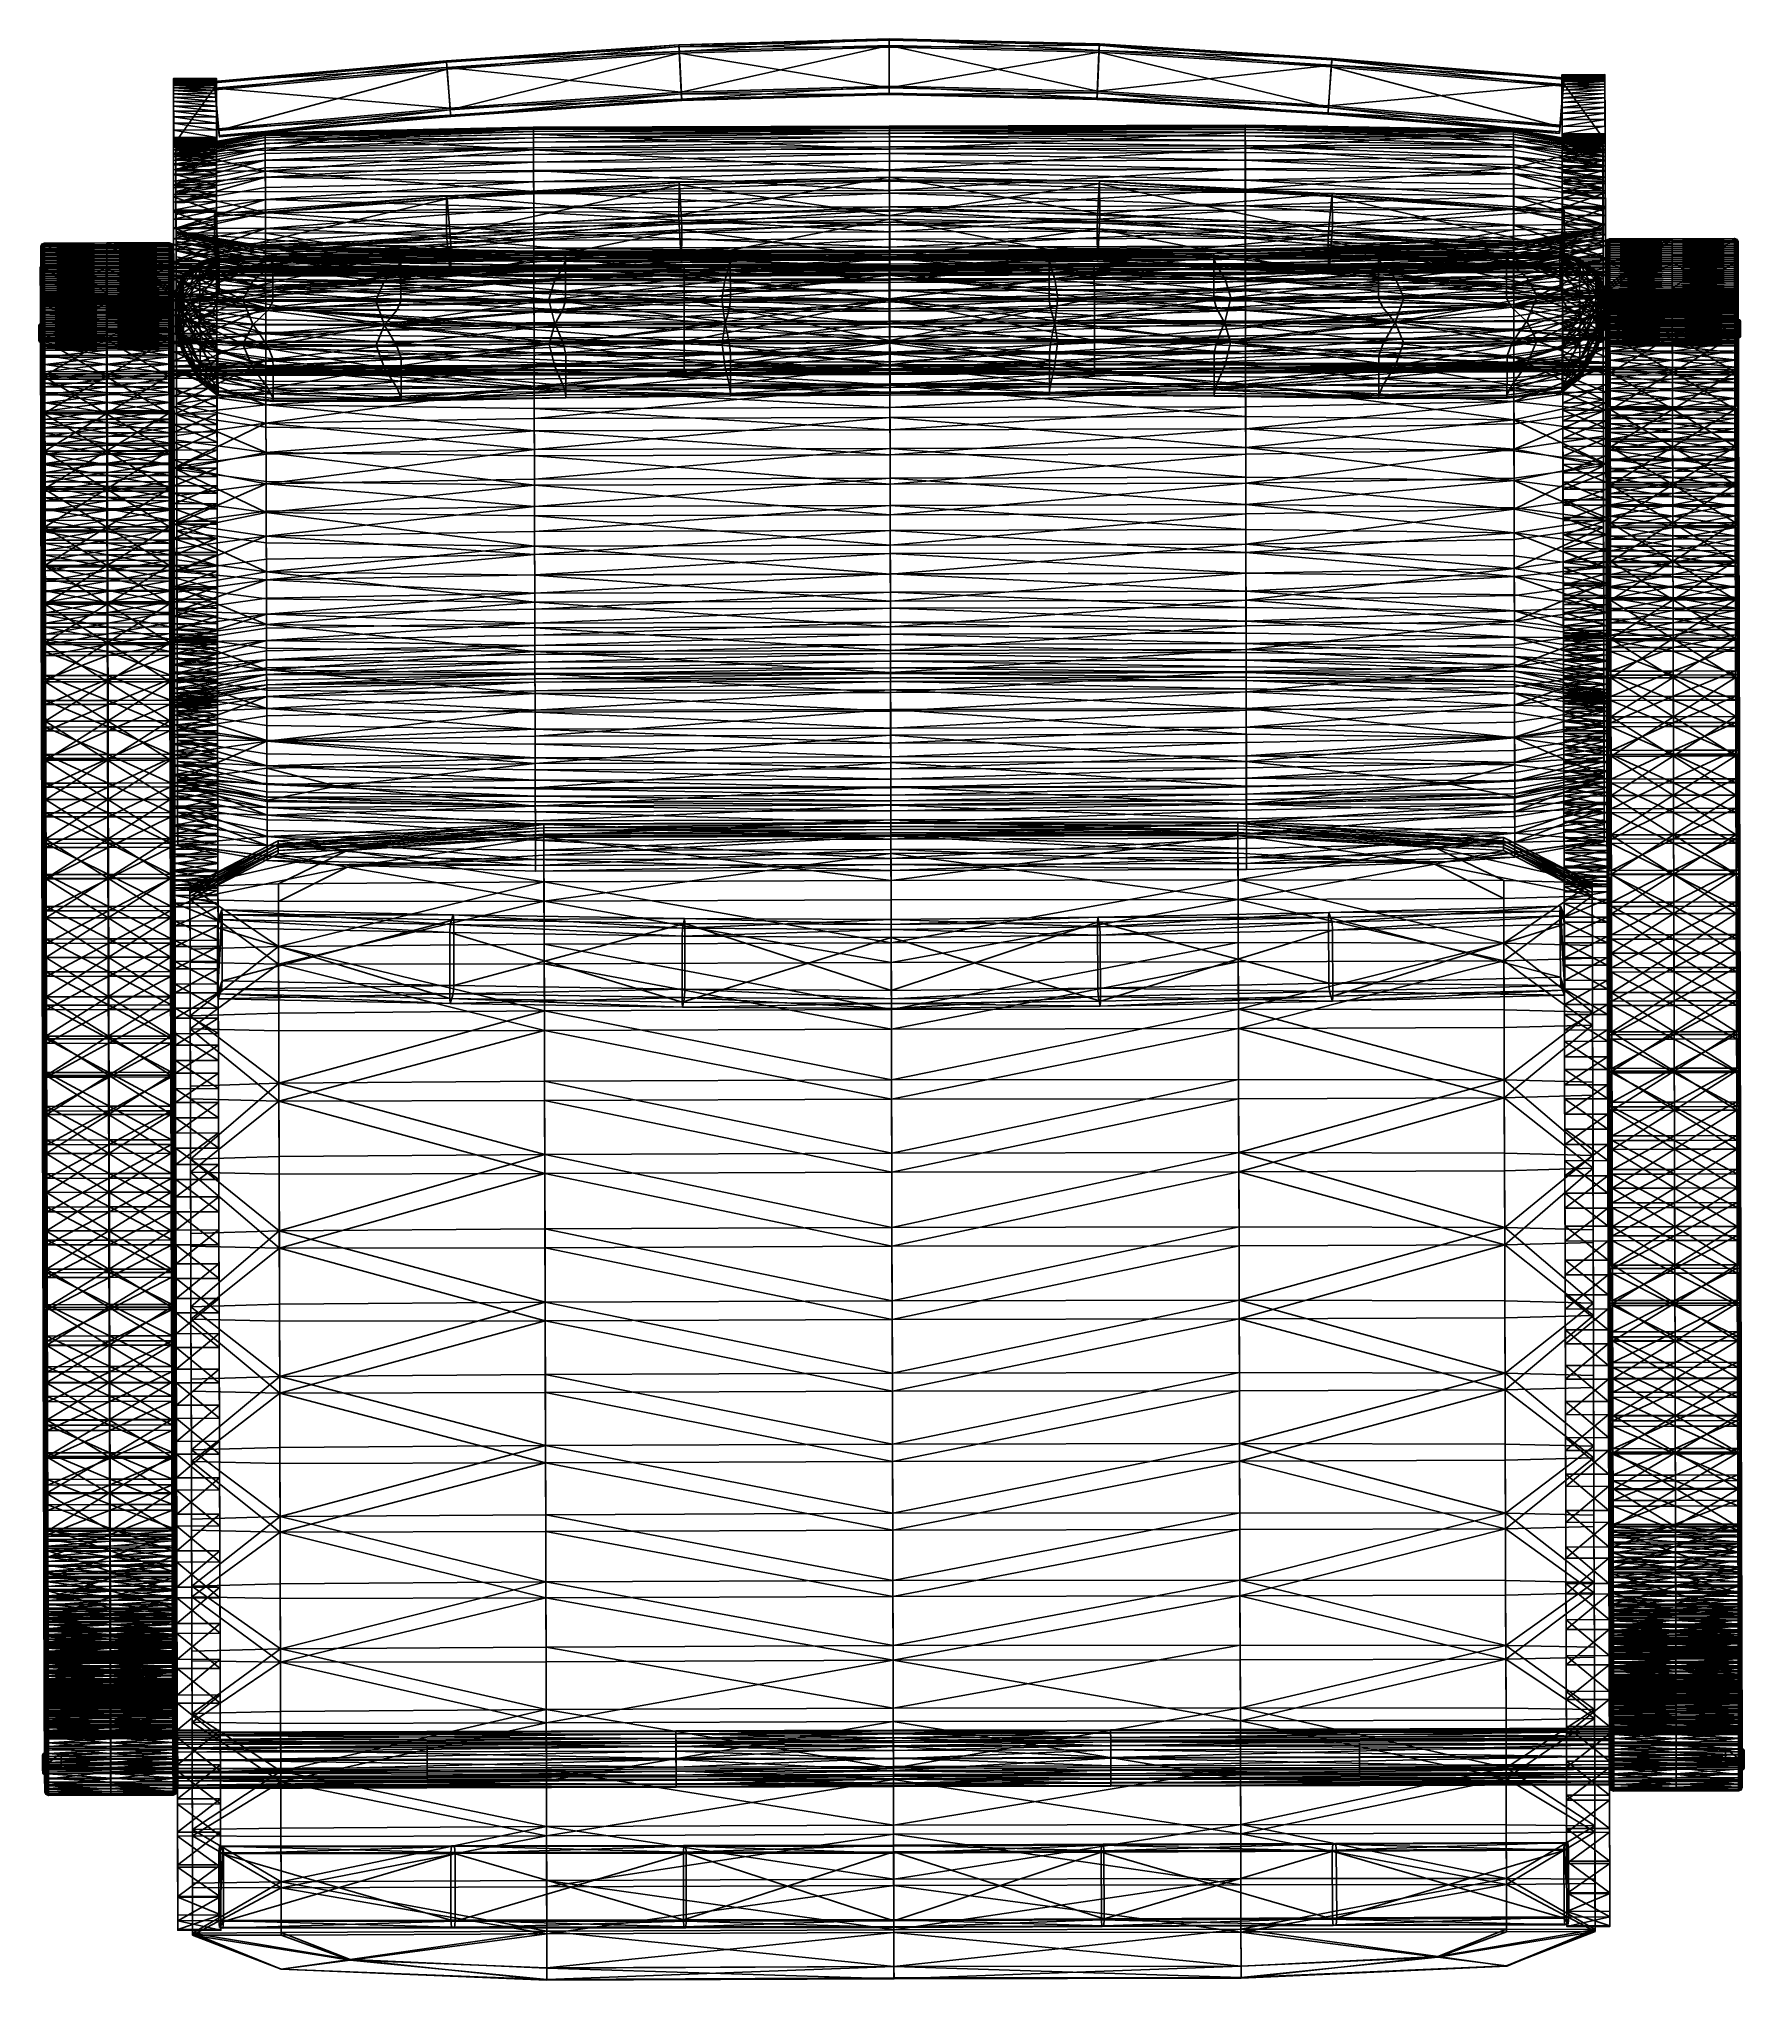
# Model space of a CAD drawing. Header units: centimetres. Extents: x -18.3 to 18.6, y -17.1 to 24.9.
import ezdxf

# ---------------------------------------------------------------- set-up
doc = ezdxf.new("R2010")
doc.units = ezdxf.units.CM
doc.layers.get('0').update_dxf_attribs({"color": 231})

msp = doc.modelspace()

# ---------------------------------------------------------------- meshes
at = {"color": 96}
mesh = msp.add_polyface(dxfattribs=at)
corners = [(-9.403, 23.201, 53.113), (-4.405, 23.544, 53.102), (-4.412, 23.688, 53.262), (-9.408, 23.231, 51.547), (-9.404, 20.451, 35.779), (-4.405, 20.747, 35.593), (-4.412, 20.946, 35.654), (-9.406, 19.743, 34.408), (0.086, 23.675, 53.091), (0.085, 23.819, 53.251), (-4.41, 23.575, 51.536), (0.085, 23.705, 51.525), (-4.417, 23.724, 51.382), (0.085, 23.855, 51.371), (-4.461, 24.604, 51.399), (0.082, 24.737, 51.388), (-4.468, 24.748, 51.559), (0.082, 24.88, 51.547), (-4.464, 24.718, 53.125), (0.082, 24.85, 53.114), (-4.456, 24.568, 53.279), (0.083, 24.7, 53.268), (0.089, 20.858, 35.52), (0.089, 21.057, 35.581), (-4.408, 20.039, 34.222), (0.091, 20.15, 34.149), (-4.415, 20.097, 34.009), (0.091, 20.208, 33.936), (-4.459, 20.868, 33.555), (0.089, 20.98, 33.481), (-4.466, 21.067, 33.616), (0.088, 21.179, 33.542), (-4.464, 21.775, 34.987), (0.086, 21.887, 34.913), (-4.456, 21.718, 35.2), (0.087, 21.83, 35.126), (0.084, 19.948, 1.712), (0.084, 19.972, 1.61), (-4.353, 19.966, 1.612), (0.084, 19.962, 0.965), (0.084, 19.958, 0.706), (-4.354, 19.952, 0.708), (-4.353, 19.956, 0.967), (-4.353, 19.962, 1.353), (0.084, 19.968, 1.351)]
mesh.append_faces([[corners[k] for k in face] for face in [(0, 1, 2, 0), (1, 0, 3, 1), (4, 5, 6, 4), (5, 4, 7, 5), (2, 1, 8, 2), (8, 9, 2, 8), (1, 10, 11, 1), (11, 8, 1, 11), (10, 12, 13, 10), (13, 11, 10, 13), (12, 14, 15, 12), (15, 13, 12, 15), (14, 16, 17, 14), (17, 15, 14, 17), (16, 18, 19, 16), (19, 17, 16, 19), (18, 20, 21, 18), (21, 19, 18, 21), (20, 2, 9, 20), (9, 21, 20, 9), (6, 5, 22, 6), (22, 23, 6, 22), (5, 24, 25, 5), (25, 22, 5, 25), (24, 26, 27, 24), (27, 25, 24, 27), (26, 28, 29, 26), (29, 27, 26, 29), (28, 30, 31, 28), (31, 29, 28, 31), (30, 32, 33, 30), (33, 31, 30, 33), (32, 34, 35, 32), (35, 33, 32, 35), (34, 6, 23, 34), (23, 35, 34, 23), (36, 37, 38, 36), (39, 40, 41, 39), (42, 43, 44, 42), (44, 39, 42, 44), (43, 38, 37, 43), (37, 44, 43, 37)]], dxfattribs={"vtx2": -1, "vtx3": -1, "color": 96})
mesh = msp.add_polyface(dxfattribs=at)
corners = [(4.583, 23.712, 53.26), (4.577, 23.568, 53.1), (9.577, 23.252, 53.109), (4.581, 23.599, 51.534), (9.581, 23.282, 51.543), (4.588, 23.748, 51.38), (9.592, 23.431, 51.389), (0.085, 23.819, 53.251), (0.086, 23.675, 53.091), (0.085, 23.705, 51.525), (0.085, 23.855, 51.371), (0.082, 24.737, 51.388), (4.627, 24.629, 51.397), (0.082, 24.88, 51.547), (4.633, 24.772, 51.557), (0.082, 24.85, 53.114), (4.629, 24.742, 53.123), (0.083, 24.7, 53.268), (4.622, 24.593, 53.277), (4.59, 20.971, 35.652), (0.089, 21.057, 35.581), (0.089, 20.858, 35.52), (4.584, 20.771, 35.591), (0.091, 20.15, 34.149), (4.59, 20.063, 34.22), (0.091, 20.208, 33.936), (4.597, 20.121, 34.007), (0.089, 20.98, 33.481), (4.637, 20.892, 33.553), (0.088, 21.179, 33.542), (4.643, 21.092, 33.614), (0.086, 21.887, 34.913), (4.637, 21.8, 34.985), (0.087, 21.83, 35.126), (4.63, 21.742, 35.198), (4.522, 19.989, 1.61), (0.084, 19.972, 1.61), (0.084, 19.948, 1.712), (4.522, 19.975, 0.706), (0.084, 19.958, 0.706), (0.084, 19.962, 0.965), (4.522, 19.979, 0.965), (0.084, 19.968, 1.351), (4.522, 19.985, 1.351)]
mesh.append_faces([[corners[k] for k in face] for face in [(0, 1, 2, 0), (1, 3, 4, 1), (3, 5, 6, 3), (0, 7, 8, 0), (8, 1, 0, 8), (1, 8, 9, 1), (9, 3, 1, 9), (3, 9, 10, 3), (10, 5, 3, 10), (5, 10, 11, 5), (11, 12, 5, 11), (12, 11, 13, 12), (13, 14, 12, 13), (14, 13, 15, 14), (15, 16, 14, 15), (16, 15, 17, 16), (17, 18, 16, 17), (18, 17, 7, 18), (7, 0, 18, 7), (19, 20, 21, 19), (21, 22, 19, 21), (22, 21, 23, 22), (23, 24, 22, 23), (24, 23, 25, 24), (25, 26, 24, 25), (26, 25, 27, 26), (27, 28, 26, 27), (28, 27, 29, 28), (29, 30, 28, 29), (30, 29, 31, 30), (31, 32, 30, 31), (32, 31, 33, 32), (33, 34, 32, 33), (34, 33, 20, 34), (20, 19, 34, 20), (35, 36, 37, 35), (38, 39, 40, 38), (40, 41, 38, 40), (41, 40, 42, 41), (42, 43, 41, 42), (43, 42, 36, 43), (36, 35, 43, 36)]], dxfattribs={"vtx2": -1, "vtx3": -1, "color": 96})
mesh = msp.add_polyface(dxfattribs=at)
corners = [(-4.412, 23.688, 53.262), (-9.414, 23.344, 53.273), (-9.403, 23.201, 53.113), (-9.408, 23.231, 51.547), (-4.41, 23.575, 51.536), (-4.405, 23.544, 53.102), (-9.42, 23.38, 51.393), (-4.417, 23.724, 51.382), (-9.489, 24.258, 51.41), (-4.461, 24.604, 51.399), (-9.5, 24.402, 51.57), (-4.468, 24.748, 51.559), (-9.495, 24.372, 53.136), (-4.464, 24.718, 53.125), (-9.483, 24.222, 53.29), (-4.456, 24.568, 53.279), (-14.412, 22.757, 53.124), (-14.418, 22.787, 51.557), (-14.431, 22.936, 51.404), (-4.412, 20.946, 35.654), (-9.415, 20.65, 35.84), (-9.404, 20.451, 35.779), (-9.406, 19.743, 34.408), (-4.408, 20.039, 34.222), (-4.405, 20.747, 35.593), (-9.418, 19.801, 34.196), (-4.415, 20.097, 34.009), (-9.487, 20.57, 33.742), (-4.459, 20.868, 33.555), (-9.498, 20.769, 33.803), (-4.466, 21.067, 33.616), (-9.495, 21.478, 35.174), (-4.464, 21.775, 34.987), (-9.484, 21.42, 35.387), (-4.456, 21.718, 35.2), (-14.413, 20.068, 36.018), (-14.416, 19.36, 34.647), (-15.441, 19.925, 1.718), (-4.353, 19.941, 1.714), (-4.353, 19.966, 1.612), (-15.441, 19.949, 1.617), (-15.442, 19.935, 0.713), (-4.354, 19.952, 0.708), (-4.354, 19.924, 0.607), (-15.442, 19.939, 0.972), (-4.353, 19.956, 0.967), (-15.441, 19.945, 1.358), (-4.353, 19.962, 1.353)]
mesh.append_faces([[corners[k] for k in face] for face in [(0, 1, 2, 0), (3, 4, 5, 3), (6, 7, 4, 6), (4, 3, 6, 4), (8, 9, 7, 8), (7, 6, 8, 7), (10, 11, 9, 10), (9, 8, 10, 9), (12, 13, 11, 12), (11, 10, 12, 11), (14, 15, 13, 14), (13, 12, 14, 13), (1, 0, 15, 1), (15, 14, 1, 15), (16, 2, 1, 16), (17, 3, 2, 17), (2, 16, 17, 2), (3, 17, 18, 3), (19, 20, 21, 19), (22, 23, 24, 22), (25, 26, 23, 25), (27, 28, 26, 27), (26, 25, 27, 26), (29, 30, 28, 29), (28, 27, 29, 28), (31, 32, 30, 31), (30, 29, 31, 30), (33, 34, 32, 33), (32, 31, 33, 32), (20, 19, 34, 20), (34, 33, 20, 34), (35, 21, 20, 35), (21, 35, 36, 21), (37, 38, 39, 37), (39, 40, 37, 39), (41, 42, 43, 41), (44, 45, 42, 44), (42, 41, 44, 42), (46, 47, 45, 46), (45, 44, 46, 45), (40, 39, 47, 40), (47, 46, 40, 47)]], dxfattribs={"vtx2": -1, "vtx3": -1, "color": 96})
mesh = msp.add_polyface(dxfattribs=at)
corners = [(-14.469, 22.619, 52.859), (-14.473, 23.911, 52.938), (-14.473, 23.887, 53.35), (-14.469, 22.596, 53.265), (-14.47, 22.642, 52.44), (-14.473, 23.934, 52.513), (-14.47, 22.663, 52.009), (-14.473, 23.956, 52.073), (-14.47, 22.682, 51.567), (-14.474, 23.975, 51.622), (-14.47, 22.698, 51.113), (-14.474, 23.992, 51.158), (-14.471, 22.712, 50.649), (-14.474, 24.006, 50.683), (-14.471, 22.722, 50.175), (-14.474, 24.016, 50.197), (-14.471, 22.728, 49.693), (-14.475, 24.022, 49.702), (-14.471, 22.73, 49.201), (-14.475, 24.024, 49.197), (-14.472, 22.727, 48.703), (-14.475, 24.021, 48.683), (-14.472, 22.719, 48.197), (-14.475, 24.013, 48.162), (-14.472, 22.706, 47.684), (-14.475, 23.999, 47.633), (-14.472, 22.686, 47.166), (-14.476, 23.978, 47.097), (-14.472, 21.35, 39.157), (-14.475, 22.572, 38.698), (-14.476, 22.747, 39.257), (-9.414, 23.344, 53.273), (-14.425, 22.9, 53.283), (-14.412, 22.757, 53.124), (-14.431, 22.936, 51.404), (-9.42, 23.38, 51.393), (-9.408, 23.231, 51.547), (-14.508, 23.814, 51.421), (-9.489, 24.258, 51.41), (-14.521, 23.957, 51.58), (-9.5, 24.402, 51.57), (-14.515, 23.927, 53.147), (-9.495, 24.372, 53.136), (-14.502, 23.778, 53.3), (-9.483, 24.222, 53.29), (-14.418, 22.787, 51.557)]
mesh.append_faces([[corners[k] for k in face] for face in [(39, 45, 33, 39), (39, 33, 32, 39)]], dxfattribs={"vtx0": -1, "vtx2": -1, "vtx3": -1, "color": 96})
mesh.append_faces([[corners[k] for k in face] for face in [(0, 1, 2, 0), (2, 3, 0, 2), (4, 5, 1, 4), (1, 0, 4, 1), (6, 7, 5, 6), (5, 4, 6, 5), (8, 9, 7, 8), (7, 6, 8, 7), (10, 11, 9, 10), (9, 8, 10, 9), (12, 13, 11, 12), (11, 10, 12, 11), (14, 15, 13, 14), (13, 12, 14, 13), (16, 17, 15, 16), (15, 14, 16, 15), (18, 19, 17, 18), (17, 16, 18, 17), (20, 21, 19, 20), (19, 18, 20, 19), (22, 23, 21, 22), (21, 20, 22, 21), (24, 25, 23, 24), (23, 22, 24, 23), (26, 27, 25, 26), (25, 24, 26, 25), (28, 29, 30, 28), (31, 32, 33, 31), (34, 35, 36, 34), (37, 38, 35, 37), (35, 34, 37, 35), (39, 40, 38, 39), (38, 37, 39, 38), (41, 42, 40, 41), (40, 39, 41, 40), (43, 44, 42, 43), (42, 41, 43, 42), (32, 31, 44, 32), (44, 43, 32, 44), (37, 34, 45, 37)]], dxfattribs={"vtx2": -1, "vtx3": -1, "color": 96})
mesh = msp.add_polyface(dxfattribs=at)
corners = [(9.577, 23.252, 53.109), (9.587, 23.395, 53.269), (4.583, 23.712, 53.26), (9.581, 23.282, 51.543), (4.577, 23.568, 53.1), (9.592, 23.431, 51.389), (4.581, 23.599, 51.534), (9.656, 24.31, 51.406), (4.588, 23.748, 51.38), (4.627, 24.629, 51.397), (9.667, 24.453, 51.566), (4.633, 24.772, 51.557), (9.663, 24.423, 53.132), (4.629, 24.742, 53.123), (9.651, 24.274, 53.286), (4.622, 24.593, 53.277), (14.588, 22.834, 53.117), (14.593, 22.865, 51.551), (14.605, 23.014, 51.397), (14.678, 23.892, 51.414), (14.689, 24.035, 51.574), (14.685, 24.005, 53.14), (14.673, 23.856, 53.294), (14.6, 22.978, 53.277), (9.584, 20.502, 35.775), (9.594, 20.701, 35.836), (4.59, 20.971, 35.652), (4.584, 20.771, 35.591), (9.59, 19.794, 34.404), (4.59, 20.063, 34.22), (9.666, 20.622, 33.738), (9.602, 19.852, 34.192), (4.597, 20.121, 34.007), (4.637, 20.892, 33.553), (9.676, 20.821, 33.799), (4.643, 21.092, 33.614), (9.67, 21.529, 35.17), (4.637, 21.8, 34.985), (9.659, 21.471, 35.383), (4.63, 21.742, 35.198), (14.596, 20.146, 36.012), (14.602, 19.438, 34.641), (14.687, 20.265, 33.975), (14.699, 20.464, 34.036), (14.693, 21.172, 35.407), (14.68, 21.115, 35.62), (14.607, 20.345, 36.073)]
mesh.append_faces([[corners[k] for k in face] for face in [(0, 1, 2, 0), (3, 0, 4, 3), (5, 3, 6, 5), (7, 5, 8, 7), (8, 9, 7, 8), (10, 7, 9, 10), (9, 11, 10, 9), (12, 10, 11, 12), (11, 13, 12, 11), (14, 12, 13, 14), (13, 15, 14, 13), (1, 14, 15, 1), (15, 2, 1, 15), (1, 0, 16, 1), (0, 3, 17, 0), (3, 5, 18, 3), (5, 7, 19, 5), (7, 10, 20, 7), (10, 12, 21, 10), (12, 14, 22, 12), (14, 1, 23, 14), (24, 25, 26, 24), (26, 27, 24, 26), (28, 24, 27, 28), (27, 29, 28, 27), (30, 31, 32, 30), (32, 33, 30, 32), (34, 30, 33, 34), (33, 35, 34, 33), (36, 34, 35, 36), (35, 37, 36, 35), (38, 36, 37, 38), (37, 39, 38, 37), (25, 38, 39, 25), (39, 26, 25, 39), (25, 24, 40, 25), (24, 28, 41, 24), (31, 30, 42, 31), (30, 34, 43, 30), (34, 36, 44, 34), (36, 38, 45, 36), (38, 25, 46, 38)]], dxfattribs={"vtx2": -1, "vtx3": -1, "color": 96})
mesh = msp.add_polyface(dxfattribs=at)
corners = [(14.643, 23.965, 53.344), (14.643, 23.989, 52.932), (14.646, 22.697, 52.853), (14.642, 24.012, 52.506), (14.646, 22.72, 52.434), (14.642, 24.033, 52.067), (14.646, 22.741, 52.003), (14.642, 24.053, 51.615), (14.646, 22.76, 51.56), (14.642, 24.07, 51.152), (14.646, 22.776, 51.107), (14.646, 22.79, 50.643), (14.642, 24.084, 50.677), (14.646, 22.8, 50.169), (14.642, 24.094, 50.191), (14.646, 22.806, 49.686), (14.642, 24.1, 49.695), (14.646, 22.808, 49.195), (14.642, 24.102, 49.191), (14.646, 22.805, 48.696), (14.642, 24.099, 48.677), (14.646, 22.797, 48.19), (14.642, 24.091, 48.155), (14.646, 22.784, 47.678), (14.642, 24.077, 47.627), (14.642, 24.056, 47.091), (14.646, 22.764, 47.16), (14.642, 24.029, 46.549), (14.646, 22.737, 46.636), (14.643, 23.994, 46.002), (14.646, 22.704, 46.109), (14.643, 23.952, 45.45), (14.646, 22.663, 45.577), (14.643, 23.901, 44.894), (14.646, 22.614, 45.043), (14.643, 23.841, 44.335), (14.646, 22.557, 44.506), (14.643, 23.772, 43.773), (14.647, 22.491, 43.967), (14.643, 23.693, 43.208), (14.647, 22.415, 43.427), (14.644, 23.604, 42.642), (14.647, 22.33, 42.887), (14.644, 23.505, 42.075), (14.647, 22.235, 42.347), (14.644, 23.393, 41.508), (14.647, 22.129, 41.808), (14.588, 22.834, 53.117), (14.6, 22.978, 53.277), (9.587, 23.395, 53.269), (14.593, 22.865, 51.551), (9.577, 23.252, 53.109), (14.605, 23.014, 51.397), (9.581, 23.282, 51.543), (14.678, 23.892, 51.414), (9.592, 23.431, 51.389), (14.689, 24.035, 51.574), (9.656, 24.31, 51.406), (14.685, 24.005, 53.14), (9.667, 24.453, 51.566), (14.673, 23.856, 53.294), (9.663, 24.423, 53.132), (9.651, 24.274, 53.286)]
mesh.append_faces([[corners[k] for k in face] for face in [(50, 54, 56, 50)]], dxfattribs={"vtx0": -1, "vtx2": -1, "vtx3": -1, "color": 96})
mesh.append_faces([[corners[k] for k in face] for face in [(47, 50, 56, 47), (48, 47, 56, 48)]], dxfattribs={"vtx1": -1, "vtx2": -1, "vtx3": -1, "color": 96})
mesh.append_faces([[corners[k] for k in face] for face in [(0, 1, 2, 0), (1, 3, 4, 1), (3, 5, 6, 3), (5, 7, 8, 5), (7, 9, 10, 7), (11, 10, 9, 11), (9, 12, 11, 9), (13, 11, 12, 13), (12, 14, 13, 12), (15, 13, 14, 15), (14, 16, 15, 14), (17, 15, 16, 17), (16, 18, 17, 16), (19, 17, 18, 19), (18, 20, 19, 18), (21, 19, 20, 21), (20, 22, 21, 20), (23, 21, 22, 23), (22, 24, 23, 22), (24, 25, 26, 24), (25, 27, 28, 25), (27, 29, 30, 27), (29, 31, 32, 29), (31, 33, 34, 31), (33, 35, 36, 33), (35, 37, 38, 35), (37, 39, 40, 37), (39, 41, 42, 39), (41, 43, 44, 41), (43, 45, 46, 43), (47, 48, 49, 47), (50, 47, 51, 50), (52, 50, 53, 52), (54, 52, 55, 54), (56, 54, 57, 56), (58, 56, 59, 58), (60, 58, 61, 60), (48, 60, 62, 48), (50, 52, 54, 50)]], dxfattribs={"vtx2": -1, "vtx3": -1, "color": 96})
mesh = msp.add_polyface(dxfattribs=at)
corners = [(-14.473, 23.911, 52.938), (-15.404, 23.909, 52.939), (-15.403, 23.885, 53.35), (-14.473, 23.887, 53.35), (-14.473, 23.934, 52.513), (-15.404, 23.932, 52.513), (-14.473, 23.956, 52.073), (-15.404, 23.953, 52.074), (-14.474, 23.975, 51.622), (-15.404, 23.972, 51.622), (-14.474, 23.992, 51.158), (-15.405, 23.989, 51.158), (-14.474, 24.006, 50.683), (-15.405, 24.003, 50.683), (-14.474, 24.016, 50.197), (-15.405, 24.013, 50.198), (-14.475, 24.022, 49.702), (-15.405, 24.02, 49.702), (-14.475, 24.024, 49.197), (-15.406, 24.022, 49.197), (-14.475, 24.021, 48.683), (-15.406, 24.019, 48.684), (-14.475, 24.013, 48.162), (-15.406, 24.011, 48.162), (-14.475, 23.999, 47.633), (-15.406, 23.996, 47.633), (-14.476, 23.978, 47.097), (-15.406, 23.976, 47.098), (-14.476, 23.951, 46.556), (-15.406, 23.949, 46.556), (-14.476, 23.916, 46.009), (-15.407, 23.914, 46.009), (-14.476, 23.874, 45.457), (-15.407, 23.871, 45.457), (-14.476, 23.823, 44.901), (-15.407, 23.82, 44.901), (-14.476, 23.763, 44.341), (-15.407, 23.761, 44.342), (-14.476, 23.694, 43.779), (-15.407, 23.692, 43.78), (-14.476, 23.616, 43.215), (-15.407, 23.613, 43.215), (-14.476, 23.526, 42.649), (-15.4, 22.593, 53.265)]
mesh.append_faces([[corners[k] for k in face] for face in [(0, 1, 2, 0), (2, 3, 0, 2), (4, 5, 1, 4), (1, 0, 4, 1), (6, 7, 5, 6), (5, 4, 6, 5), (8, 9, 7, 8), (7, 6, 8, 7), (10, 11, 9, 10), (9, 8, 10, 9), (12, 13, 11, 12), (11, 10, 12, 11), (14, 15, 13, 14), (13, 12, 14, 13), (16, 17, 15, 16), (15, 14, 16, 15), (18, 19, 17, 18), (17, 16, 18, 17), (20, 21, 19, 20), (19, 18, 20, 19), (22, 23, 21, 22), (21, 20, 22, 21), (24, 25, 23, 24), (23, 22, 24, 23), (26, 27, 25, 26), (25, 24, 26, 25), (28, 29, 27, 28), (27, 26, 28, 27), (30, 31, 29, 30), (29, 28, 30, 29), (32, 33, 31, 32), (31, 30, 32, 31), (34, 35, 33, 34), (33, 32, 34, 33), (36, 37, 35, 36), (35, 34, 36, 35), (38, 39, 37, 38), (37, 36, 38, 37), (40, 41, 39, 40), (39, 38, 40, 39), (41, 40, 42, 41), (3, 2, 43, 3)]], dxfattribs={"vtx2": -1, "vtx3": -1, "color": 96})
mesh = msp.add_polyface(dxfattribs=at)
corners = [(-15.404, 23.909, 52.939), (-15.4, 22.617, 52.859), (-15.4, 22.593, 53.265), (-15.403, 23.885, 53.35), (-15.404, 23.932, 52.513), (-15.4, 22.639, 52.441), (-15.404, 23.953, 52.074), (-15.401, 22.66, 52.01), (-15.404, 23.972, 51.622), (-15.401, 22.679, 51.567), (-15.405, 23.989, 51.158), (-15.401, 22.696, 51.114), (-15.405, 24.003, 50.683), (-15.401, 22.709, 50.65), (-15.405, 24.013, 50.198), (-15.402, 22.72, 50.176), (-15.405, 24.02, 49.702), (-15.402, 22.726, 49.693), (-15.406, 24.022, 49.197), (-15.402, 22.728, 49.202), (-15.406, 24.019, 48.684), (-15.402, 22.725, 48.703), (-15.406, 24.011, 48.162), (-15.402, 22.717, 48.197), (-15.406, 23.996, 47.633), (-15.403, 22.703, 47.685), (-15.406, 23.976, 47.098), (-15.403, 22.683, 47.166), (-15.406, 23.949, 46.556), (-15.403, 22.657, 46.643), (-15.407, 23.914, 46.009), (-15.403, 22.623, 46.115), (-15.407, 23.871, 45.457), (-15.403, 22.582, 45.584), (-15.407, 23.82, 44.901), (-15.403, 22.533, 45.05), (-15.407, 23.761, 44.342), (-14.476, 23.526, 42.649), (-15.407, 23.524, 42.649), (-15.407, 23.613, 43.215), (-14.476, 23.427, 42.082), (-15.407, 23.424, 42.082), (-14.476, 23.315, 41.515), (-15.407, 23.313, 41.515), (-14.476, 23.192, 40.948), (-15.407, 23.19, 40.948)]
mesh.append_faces([[corners[k] for k in face] for face in [(0, 1, 2, 0), (2, 3, 0, 2), (4, 5, 1, 4), (1, 0, 4, 1), (6, 7, 5, 6), (5, 4, 6, 5), (8, 9, 7, 8), (7, 6, 8, 7), (10, 11, 9, 10), (9, 8, 10, 9), (12, 13, 11, 12), (11, 10, 12, 11), (14, 15, 13, 14), (13, 12, 14, 13), (16, 17, 15, 16), (15, 14, 16, 15), (18, 19, 17, 18), (17, 16, 18, 17), (20, 21, 19, 20), (19, 18, 20, 19), (22, 23, 21, 22), (21, 20, 22, 21), (24, 25, 23, 24), (23, 22, 24, 23), (26, 27, 25, 26), (25, 24, 26, 25), (28, 29, 27, 28), (27, 26, 28, 27), (30, 31, 29, 30), (29, 28, 30, 29), (32, 33, 31, 32), (31, 30, 32, 31), (34, 35, 33, 34), (33, 32, 34, 33), (35, 34, 36, 35), (37, 38, 39, 37), (40, 41, 38, 40), (38, 37, 40, 38), (42, 43, 41, 42), (41, 40, 42, 41), (44, 45, 43, 44), (43, 42, 44, 43)]], dxfattribs={"vtx2": -1, "vtx3": -1, "color": 96})
mesh = msp.add_polyface(dxfattribs=at)
corners = [(-15.4, 22.617, 52.859), (-14.469, 22.619, 52.859), (-14.469, 22.596, 53.265), (-15.4, 22.593, 53.265), (-15.4, 22.639, 52.441), (-14.47, 22.642, 52.44), (-15.401, 22.66, 52.01), (-14.47, 22.663, 52.009), (-15.401, 22.679, 51.567), (-14.47, 22.682, 51.567), (-15.401, 22.696, 51.114), (-14.472, 22.659, 46.643), (-14.476, 23.951, 46.556), (-14.476, 23.978, 47.097), (-14.472, 22.686, 47.166), (-14.472, 22.626, 46.115), (-14.476, 23.916, 46.009), (-14.472, 22.585, 45.584), (-14.476, 23.874, 45.457), (-14.473, 22.536, 45.049), (-14.476, 23.823, 44.901), (-14.473, 22.479, 44.512), (-14.476, 23.763, 44.341), (-14.473, 22.413, 43.973), (-14.476, 23.694, 43.779), (-14.473, 22.337, 43.434), (-14.476, 23.616, 43.215), (-14.473, 22.252, 42.894), (-14.476, 23.526, 42.649), (-14.473, 22.157, 42.354), (-14.476, 23.427, 42.082), (-14.473, 22.051, 41.815), (-14.476, 23.315, 41.515), (-14.473, 21.935, 41.277), (-14.476, 23.192, 40.948), (-14.473, 21.807, 40.742), (-14.476, 23.057, 40.382), (-14.472, 21.667, 40.21), (-14.476, 22.909, 39.818), (-14.472, 21.515, 39.681), (-14.476, 22.747, 39.257), (-14.472, 21.35, 39.157), (-14.473, 23.887, 53.35), (-14.521, 23.957, 51.58), (-14.508, 23.814, 51.421), (-14.418, 22.787, 51.557), (-14.515, 23.927, 53.147), (-14.425, 22.9, 53.283), (-14.502, 23.778, 53.3)]
mesh.append_faces([[corners[k] for k in face] for face in [(46, 47, 48, 46)]], dxfattribs={"vtx0": -1, "vtx3": -1, "color": 96})
mesh.append_faces([[corners[k] for k in face] for face in [(43, 44, 45, 43), (46, 43, 47, 46)]], dxfattribs={"vtx1": -1, "vtx2": -1, "vtx3": -1, "color": 96})
mesh.append_faces([[corners[k] for k in face] for face in [(0, 1, 2, 0), (2, 3, 0, 2), (4, 5, 1, 4), (1, 0, 4, 1), (6, 7, 5, 6), (5, 4, 6, 5), (8, 9, 7, 8), (7, 6, 8, 7), (9, 8, 10, 9), (11, 12, 13, 11), (13, 14, 11, 13), (15, 16, 12, 15), (12, 11, 15, 12), (17, 18, 16, 17), (16, 15, 17, 16), (19, 20, 18, 19), (18, 17, 19, 18), (21, 22, 20, 21), (20, 19, 21, 20), (23, 24, 22, 23), (22, 21, 23, 22), (25, 26, 24, 25), (24, 23, 25, 24), (27, 28, 26, 27), (26, 25, 27, 26), (29, 30, 28, 29), (28, 27, 29, 28), (31, 32, 30, 31), (30, 29, 31, 30), (33, 34, 32, 33), (32, 31, 33, 32), (35, 36, 34, 35), (34, 33, 35, 34), (37, 38, 36, 37), (36, 35, 37, 36), (39, 40, 38, 39), (38, 37, 39, 38), (40, 39, 41, 40), (3, 2, 42, 3)]], dxfattribs={"vtx2": -1, "vtx3": -1, "color": 96})
mesh = msp.add_polyface(dxfattribs=at)
corners = [(14.643, 23.989, 52.932), (14.643, 23.965, 53.344), (15.573, 23.968, 53.344), (14.646, 22.697, 52.853), (14.646, 22.674, 53.258), (14.642, 24.012, 52.506), (15.573, 23.992, 52.932), (14.646, 22.72, 52.434), (14.642, 24.033, 52.067), (15.573, 24.015, 52.506), (14.646, 22.741, 52.003), (14.642, 24.053, 51.615), (15.573, 24.036, 52.067), (14.646, 22.76, 51.56), (14.642, 24.07, 51.152), (15.573, 24.055, 51.615), (14.646, 22.776, 51.107), (14.642, 24.084, 50.677), (15.573, 24.072, 51.152), (14.642, 24.094, 50.191), (15.573, 24.086, 50.677), (14.642, 24.1, 49.695), (15.573, 24.096, 50.191), (14.642, 24.102, 49.191), (15.573, 24.103, 49.695), (14.642, 24.099, 48.677), (15.573, 24.105, 49.191), (14.642, 24.091, 48.155), (15.573, 24.102, 48.677), (14.642, 24.077, 47.627), (15.573, 24.094, 48.155), (14.642, 24.056, 47.091), (15.573, 24.079, 47.627), (14.646, 22.764, 47.16), (14.646, 22.784, 47.678), (14.642, 24.029, 46.549), (15.573, 24.059, 47.091), (14.646, 22.737, 46.636), (14.643, 23.994, 46.002), (15.573, 24.031, 46.549), (14.646, 22.704, 46.109), (14.643, 23.952, 45.45), (15.573, 23.997, 46.002), (14.646, 22.663, 45.577), (14.643, 23.901, 44.894), (15.573, 23.954, 45.45), (14.646, 22.614, 45.043), (14.643, 23.841, 44.335), (15.574, 23.903, 44.894), (14.646, 22.557, 44.506), (14.643, 23.772, 43.773), (15.574, 23.844, 44.335), (14.643, 23.693, 43.208), (15.574, 23.775, 43.773), (14.644, 23.604, 42.642), (15.574, 23.696, 43.208), (14.644, 23.505, 42.075), (15.574, 23.607, 42.642), (14.644, 23.393, 41.508), (15.575, 23.507, 42.075), (14.644, 23.27, 40.942), (15.575, 23.396, 41.508), (14.648, 22.013, 41.271), (14.645, 23.135, 40.376), (15.575, 23.273, 40.942), (14.645, 22.987, 39.812), (15.576, 23.137, 40.376), (14.646, 22.825, 39.25), (15.576, 22.989, 39.812), (15.577, 22.676, 53.258), (14.685, 24.005, 53.14), (14.673, 23.856, 53.294), (14.6, 22.978, 53.277), (14.689, 24.035, 51.574)]
mesh.append_faces([[corners[k] for k in face] for face in [(70, 72, 73, 70)]], dxfattribs={"vtx0": -1, "vtx1": -1, "vtx3": -1, "color": 96})
mesh.append_faces([[corners[k] for k in face] for face in [(0, 1, 2, 0), (3, 4, 1, 3), (5, 0, 6, 5), (7, 3, 0, 7), (8, 5, 9, 8), (10, 7, 5, 10), (11, 8, 12, 11), (13, 10, 8, 13), (14, 11, 15, 14), (16, 13, 11, 16), (17, 14, 18, 17), (19, 17, 20, 19), (21, 19, 22, 21), (23, 21, 24, 23), (25, 23, 26, 25), (27, 25, 28, 27), (29, 27, 30, 29), (31, 29, 32, 31), (33, 34, 29, 33), (35, 31, 36, 35), (37, 33, 31, 37), (38, 35, 39, 38), (40, 37, 35, 40), (41, 38, 42, 41), (43, 40, 38, 43), (44, 41, 45, 44), (46, 43, 41, 46), (47, 44, 48, 47), (49, 46, 44, 49), (50, 47, 51, 50), (52, 50, 53, 52), (54, 52, 55, 54), (56, 54, 57, 56), (58, 56, 59, 58), (60, 58, 61, 60), (58, 60, 62, 58), (63, 60, 64, 63), (65, 63, 66, 65), (67, 65, 68, 67), (1, 4, 69, 1), (70, 71, 72, 70)]], dxfattribs={"vtx2": -1, "vtx3": -1, "color": 96})
mesh = msp.add_polyface(dxfattribs=at)
corners = [(15.573, 23.992, 52.932), (15.573, 23.968, 53.344), (15.577, 22.676, 53.258), (14.643, 23.989, 52.932), (15.573, 24.015, 52.506), (15.577, 22.7, 52.853), (14.642, 24.012, 52.506), (15.573, 24.036, 52.067), (15.577, 22.722, 52.434), (14.642, 24.033, 52.067), (15.573, 24.055, 51.615), (15.577, 22.743, 52.003), (14.642, 24.053, 51.615), (15.573, 24.072, 51.152), (15.577, 22.762, 51.56), (14.642, 24.07, 51.152), (15.573, 24.086, 50.677), (15.577, 22.779, 51.107), (14.642, 24.084, 50.677), (15.573, 24.096, 50.191), (15.576, 22.792, 50.643), (14.642, 24.094, 50.191), (15.573, 24.103, 49.695), (15.576, 22.802, 50.169), (14.642, 24.1, 49.695), (15.573, 24.105, 49.191), (15.576, 22.809, 49.686), (14.642, 24.102, 49.191), (15.573, 24.102, 48.677), (15.576, 22.811, 49.195), (14.642, 24.099, 48.677), (15.573, 24.094, 48.155), (15.576, 22.808, 48.696), (14.642, 24.091, 48.155), (15.573, 24.079, 47.627), (15.576, 22.8, 48.19), (14.642, 24.077, 47.627), (15.573, 24.059, 47.091), (15.576, 22.786, 47.678), (14.642, 24.056, 47.091), (15.573, 24.031, 46.549), (15.577, 22.766, 47.16), (14.642, 24.029, 46.549), (15.573, 23.997, 46.002), (15.577, 22.74, 46.636), (14.643, 23.994, 46.002), (15.573, 23.954, 45.45), (15.577, 22.706, 46.109), (14.643, 23.952, 45.45), (15.574, 23.903, 44.894), (15.577, 22.665, 45.577), (14.643, 23.901, 44.894), (15.574, 23.844, 44.335), (15.577, 22.616, 45.043), (14.643, 23.841, 44.335), (15.574, 23.775, 43.773), (15.577, 22.559, 44.506), (14.643, 23.772, 43.773), (15.574, 23.696, 43.208), (14.643, 23.693, 43.208), (15.574, 23.607, 42.642), (14.644, 23.604, 42.642), (15.575, 23.507, 42.075), (14.644, 23.505, 42.075), (15.575, 23.396, 41.508), (14.644, 23.393, 41.508)]
mesh.append_faces([[corners[k] for k in face] for face in [(0, 1, 2, 0), (1, 0, 3, 1), (4, 0, 5, 4), (0, 4, 6, 0), (7, 4, 8, 7), (4, 7, 9, 4), (10, 7, 11, 10), (7, 10, 12, 7), (13, 10, 14, 13), (10, 13, 15, 10), (16, 13, 17, 16), (13, 16, 18, 13), (19, 16, 20, 19), (16, 19, 21, 16), (22, 19, 23, 22), (19, 22, 24, 19), (25, 22, 26, 25), (22, 25, 27, 22), (28, 25, 29, 28), (25, 28, 30, 25), (31, 28, 32, 31), (28, 31, 33, 28), (34, 31, 35, 34), (31, 34, 36, 31), (37, 34, 38, 37), (34, 37, 39, 34), (40, 37, 41, 40), (37, 40, 42, 37), (43, 40, 44, 43), (40, 43, 45, 40), (46, 43, 47, 46), (43, 46, 48, 43), (49, 46, 50, 49), (46, 49, 51, 46), (52, 49, 53, 52), (49, 52, 54, 49), (55, 52, 56, 55), (52, 55, 57, 52), (55, 58, 59, 55), (58, 60, 61, 58), (60, 62, 63, 60), (62, 64, 65, 62)]], dxfattribs={"vtx2": -1, "vtx3": -1, "color": 96})
mesh = msp.add_polyface(dxfattribs=at)
corners = [(15.577, 22.676, 53.258), (15.577, 22.7, 52.853), (15.573, 23.992, 52.932), (15.577, 22.722, 52.434), (15.573, 24.015, 52.506), (15.577, 22.743, 52.003), (15.573, 24.036, 52.067), (15.577, 22.762, 51.56), (15.573, 24.055, 51.615), (14.646, 22.741, 52.003), (15.577, 22.779, 51.107), (15.573, 24.072, 51.152), (14.646, 22.76, 51.56), (15.576, 22.792, 50.643), (15.573, 24.086, 50.677), (14.646, 22.776, 51.107), (15.576, 22.802, 50.169), (15.573, 24.096, 50.191), (14.646, 22.79, 50.643), (15.576, 22.809, 49.686), (15.573, 24.103, 49.695), (14.646, 22.8, 50.169), (15.576, 22.811, 49.195), (15.573, 24.105, 49.191), (14.646, 22.806, 49.686), (15.576, 22.808, 48.696), (15.573, 24.102, 48.677), (14.646, 22.808, 49.195), (15.576, 22.8, 48.19), (15.573, 24.094, 48.155), (14.646, 22.805, 48.696), (15.576, 22.786, 47.678), (15.573, 24.079, 47.627), (14.646, 22.797, 48.19), (15.577, 22.766, 47.16), (15.573, 24.059, 47.091), (14.646, 22.784, 47.678), (15.577, 22.74, 46.636), (15.573, 24.031, 46.549), (14.646, 22.764, 47.16), (15.577, 22.706, 46.109), (15.573, 23.997, 46.002), (15.577, 22.665, 45.577), (15.573, 23.954, 45.45), (15.577, 22.616, 45.043), (15.574, 23.903, 44.894), (15.577, 22.559, 44.506), (15.574, 23.844, 44.335), (15.577, 22.493, 43.967), (15.574, 23.775, 43.773), (15.574, 23.696, 43.208), (15.577, 22.418, 43.427), (15.574, 23.607, 42.642), (15.575, 23.507, 42.075), (15.578, 22.333, 42.887), (15.575, 23.396, 41.508), (15.578, 22.238, 42.347), (15.575, 23.273, 40.942), (15.578, 22.132, 41.808), (14.644, 23.27, 40.942), (15.576, 23.137, 40.376), (15.579, 22.015, 41.271), (14.645, 23.135, 40.376), (15.576, 22.989, 39.812), (14.645, 22.987, 39.812), (15.576, 22.828, 39.25), (14.646, 22.825, 39.25), (15.573, 23.968, 53.344), (14.643, 23.965, 53.344)]
mesh.append_faces([[corners[k] for k in face] for face in [(0, 1, 2, 0), (1, 3, 4, 1), (3, 5, 6, 3), (5, 7, 8, 5), (7, 5, 9, 7), (7, 10, 11, 7), (10, 7, 12, 10), (10, 13, 14, 10), (13, 10, 15, 13), (13, 16, 17, 13), (16, 13, 18, 16), (16, 19, 20, 16), (19, 16, 21, 19), (19, 22, 23, 19), (22, 19, 24, 22), (22, 25, 26, 22), (25, 22, 27, 25), (25, 28, 29, 25), (28, 25, 30, 28), (28, 31, 32, 28), (31, 28, 33, 31), (31, 34, 35, 31), (34, 31, 36, 34), (34, 37, 38, 34), (37, 34, 39, 37), (37, 40, 41, 37), (40, 42, 43, 40), (42, 44, 45, 42), (44, 46, 47, 44), (46, 48, 49, 46), (50, 49, 48, 50), (48, 51, 50, 48), (52, 50, 51, 52), (53, 52, 54, 53), (55, 53, 56, 55), (57, 55, 58, 57), (55, 57, 59, 55), (60, 57, 61, 60), (57, 60, 62, 57), (60, 63, 64, 60), (63, 65, 66, 63), (0, 67, 68, 0)]], dxfattribs={"vtx2": -1, "vtx3": -1, "color": 96})
mesh = msp.add_polyface(dxfattribs=at)
corners = [(-15.401, 22.696, 51.114), (-14.47, 22.698, 51.113), (-14.47, 22.682, 51.567), (-15.401, 22.709, 50.65), (-14.471, 22.712, 50.649), (-15.402, 22.72, 50.176), (-14.471, 22.722, 50.175), (-15.402, 22.726, 49.693), (-14.471, 22.728, 49.693), (-15.402, 22.728, 49.202), (-14.471, 22.73, 49.201), (-15.402, 22.725, 48.703), (-14.472, 22.727, 48.703), (-15.402, 22.717, 48.197), (-14.472, 22.719, 48.197), (-15.403, 22.703, 47.685), (-14.472, 22.706, 47.684), (-15.403, 22.683, 47.166), (-14.472, 22.686, 47.166), (-15.403, 22.657, 46.643), (-14.472, 22.659, 46.643), (-15.403, 22.623, 46.115), (-14.472, 22.626, 46.115), (-15.403, 22.582, 45.584), (-15.407, 23.761, 44.342), (-15.403, 22.476, 44.513), (-15.403, 22.533, 45.05), (-15.407, 23.692, 43.78), (-15.403, 22.41, 43.974), (-15.407, 23.613, 43.215), (-15.404, 22.335, 43.434), (-15.407, 23.524, 42.649), (-15.404, 22.25, 42.894), (-15.407, 23.424, 42.082), (-15.404, 22.155, 42.354), (-15.407, 23.313, 41.515), (-15.403, 22.049, 41.815), (-15.407, 23.19, 40.948), (-14.476, 23.057, 40.382), (-15.407, 23.054, 40.383), (-14.476, 23.192, 40.948), (-14.476, 22.909, 39.818), (-15.407, 22.906, 39.819), (-14.476, 22.747, 39.257), (-15.406, 22.745, 39.257), (-14.475, 22.572, 38.698), (-15.406, 22.569, 38.699)]
mesh.append_faces([[corners[k] for k in face] for face in [(0, 1, 2, 0), (3, 4, 1, 3), (1, 0, 3, 1), (5, 6, 4, 5), (4, 3, 5, 4), (7, 8, 6, 7), (6, 5, 7, 6), (9, 10, 8, 9), (8, 7, 9, 8), (11, 12, 10, 11), (10, 9, 11, 10), (13, 14, 12, 13), (12, 11, 13, 12), (15, 16, 14, 15), (14, 13, 15, 14), (17, 18, 16, 17), (16, 15, 17, 16), (19, 20, 18, 19), (18, 17, 19, 18), (21, 22, 20, 21), (20, 19, 21, 20), (22, 21, 23, 22), (24, 25, 26, 24), (27, 28, 25, 27), (25, 24, 27, 25), (29, 30, 28, 29), (28, 27, 29, 28), (31, 32, 30, 31), (30, 29, 31, 30), (33, 34, 32, 33), (32, 31, 33, 32), (35, 36, 34, 35), (34, 33, 35, 34), (36, 35, 37, 36), (38, 39, 37, 38), (37, 40, 38, 37), (41, 42, 39, 41), (39, 38, 41, 39), (43, 44, 42, 43), (42, 41, 43, 42), (45, 46, 44, 45), (44, 43, 45, 44)]], dxfattribs={"vtx2": -1, "vtx3": -1, "color": 96})
mesh = msp.add_polyface(dxfattribs=at)
corners = [(14.646, 22.697, 52.853), (14.646, 22.72, 52.434), (15.577, 22.722, 52.434), (14.646, 22.741, 52.003), (15.577, 22.743, 52.003), (14.646, 22.76, 51.56), (15.577, 22.762, 51.56), (14.646, 22.776, 51.107), (15.577, 22.779, 51.107), (14.646, 22.79, 50.643), (15.576, 22.792, 50.643), (14.646, 22.8, 50.169), (15.576, 22.802, 50.169), (14.646, 22.806, 49.686), (15.576, 22.809, 49.686), (14.646, 22.808, 49.195), (15.576, 22.811, 49.195), (14.646, 22.805, 48.696), (15.576, 22.808, 48.696), (14.646, 22.797, 48.19), (15.576, 22.8, 48.19), (14.646, 22.784, 47.678), (15.576, 22.786, 47.678), (14.646, 22.764, 47.16), (15.577, 22.766, 47.16), (14.646, 22.737, 46.636), (15.577, 22.74, 46.636), (14.646, 22.704, 46.109), (15.577, 22.706, 46.109), (14.647, 22.491, 43.967), (14.646, 22.557, 44.506), (14.643, 23.841, 44.335), (14.647, 22.415, 43.427), (14.643, 23.772, 43.773), (14.647, 22.33, 42.887), (14.643, 23.693, 43.208), (14.647, 22.235, 42.347), (14.644, 23.604, 42.642), (14.647, 22.129, 41.808), (14.644, 23.505, 42.075), (14.648, 22.013, 41.271), (14.644, 23.393, 41.508), (14.648, 21.885, 40.736), (14.644, 23.27, 40.942), (14.645, 23.135, 40.376), (14.649, 21.745, 40.204), (14.645, 22.987, 39.812), (14.649, 21.593, 39.675), (14.646, 22.825, 39.25), (14.646, 22.65, 38.692), (15.576, 22.828, 39.25), (14.649, 21.428, 39.15), (14.65, 21.25, 38.631), (14.647, 22.46, 38.137), (14.65, 21.059, 38.117), (14.647, 22.255, 37.586), (14.651, 20.854, 37.609), (14.648, 22.035, 37.041), (14.651, 20.634, 37.107), (14.648, 21.798, 36.501), (14.649, 21.545, 35.968), (14.652, 20.4, 36.614), (14.65, 21.214, 35.327), (14.653, 20.092, 36.018), (14.693, 21.172, 35.407), (14.699, 20.464, 34.036), (9.676, 20.821, 33.799), (14.68, 21.115, 35.62), (9.67, 21.529, 35.17), (14.607, 20.345, 36.073)]
mesh.append_faces([[corners[k] for k in face] for face in [(0, 1, 2, 0), (1, 3, 4, 1), (3, 5, 6, 3), (5, 7, 8, 5), (7, 9, 10, 7), (9, 11, 12, 9), (11, 13, 14, 11), (13, 15, 16, 13), (15, 17, 18, 15), (17, 19, 20, 17), (19, 21, 22, 19), (21, 23, 24, 21), (23, 25, 26, 23), (25, 27, 28, 25), (29, 30, 31, 29), (32, 29, 33, 32), (34, 32, 35, 34), (36, 34, 37, 36), (38, 36, 39, 38), (40, 38, 41, 40), (42, 40, 43, 42), (43, 44, 42, 43), (45, 42, 44, 45), (44, 46, 45, 44), (47, 45, 46, 47), (46, 48, 47, 46), (49, 48, 50, 49), (51, 47, 48, 51), (48, 49, 51, 48), (52, 51, 49, 52), (49, 53, 52, 49), (54, 52, 53, 54), (53, 55, 54, 53), (56, 54, 55, 56), (55, 57, 56, 55), (58, 56, 57, 58), (57, 59, 58, 57), (59, 60, 61, 59), (60, 62, 63, 60), (64, 65, 66, 64), (67, 64, 68, 67), (64, 67, 69, 64)]], dxfattribs={"vtx2": -1, "vtx3": -1, "color": 96})
mesh = msp.add_polyface(dxfattribs=at)
corners = [(15.577, 22.7, 52.853), (15.577, 22.676, 53.258), (14.646, 22.674, 53.258), (14.646, 22.697, 52.853), (15.577, 22.722, 52.434), (15.577, 22.743, 52.003), (14.646, 22.72, 52.434), (15.577, 22.706, 46.109), (15.577, 22.74, 46.636), (14.646, 22.737, 46.636), (15.577, 22.665, 45.577), (14.646, 22.704, 46.109), (14.646, 22.663, 45.577), (15.577, 22.616, 45.043), (14.646, 22.614, 45.043), (15.577, 22.559, 44.506), (14.646, 22.557, 44.506), (15.577, 22.493, 43.967), (14.647, 22.491, 43.967), (15.577, 22.418, 43.427), (14.647, 22.415, 43.427), (15.578, 22.333, 42.887), (15.574, 23.607, 42.642), (14.647, 22.33, 42.887), (15.578, 22.238, 42.347), (15.575, 23.507, 42.075), (14.647, 22.235, 42.347), (15.578, 22.132, 41.808), (15.575, 23.396, 41.508), (14.647, 22.129, 41.808), (15.579, 22.015, 41.271), (15.575, 23.273, 40.942), (14.648, 22.013, 41.271), (15.579, 21.887, 40.736), (15.576, 23.137, 40.376), (15.576, 22.989, 39.812), (15.579, 21.747, 40.204), (15.576, 22.828, 39.25), (15.58, 21.595, 39.675), (15.577, 22.652, 38.692), (14.646, 22.65, 38.692), (15.577, 22.462, 38.137), (15.58, 21.43, 39.15), (14.647, 22.46, 38.137), (15.578, 22.257, 37.586), (15.581, 21.253, 38.631), (14.647, 22.255, 37.586), (14.648, 22.035, 37.041), (15.578, 22.037, 37.041)]
mesh.append_faces([[corners[k] for k in face] for face in [(0, 1, 2, 0), (2, 3, 0, 2), (4, 0, 3, 4), (5, 4, 6, 5), (7, 8, 9, 7), (10, 7, 11, 10), (11, 12, 10, 11), (13, 10, 12, 13), (12, 14, 13, 12), (15, 13, 14, 15), (14, 16, 15, 14), (17, 15, 16, 17), (16, 18, 17, 16), (19, 17, 18, 19), (18, 20, 19, 18), (19, 21, 22, 19), (21, 19, 20, 21), (20, 23, 21, 20), (21, 24, 25, 21), (24, 21, 23, 24), (23, 26, 24, 23), (24, 27, 28, 24), (27, 24, 26, 27), (26, 29, 27, 26), (27, 30, 31, 27), (30, 27, 29, 30), (29, 32, 30, 29), (30, 33, 34, 30), (35, 34, 33, 35), (33, 36, 35, 33), (37, 35, 36, 37), (36, 38, 37, 36), (39, 37, 38, 39), (37, 39, 40, 37), (41, 39, 42, 41), (43, 40, 39, 43), (39, 41, 43, 39), (44, 41, 45, 44), (46, 43, 41, 46), (41, 44, 46, 41), (47, 46, 44, 47), (44, 48, 47, 44)]], dxfattribs={"vtx2": -1, "vtx3": -1, "color": 96})
mesh = msp.add_polyface(dxfattribs=at)
corners = [(-15.403, 22.582, 45.584), (-14.472, 22.585, 45.584), (-14.472, 22.626, 46.115), (-15.403, 22.533, 45.05), (-14.473, 22.536, 45.049), (-15.403, 22.476, 44.513), (-14.473, 22.479, 44.512), (-15.403, 22.41, 43.974), (-14.473, 22.413, 43.973), (-15.404, 22.335, 43.434), (-14.473, 22.337, 43.434), (-15.404, 22.25, 42.894), (-14.473, 22.252, 42.894), (-15.404, 22.155, 42.354), (-14.473, 22.157, 42.354), (-15.403, 22.049, 41.815), (-14.473, 22.051, 41.815), (-15.407, 23.19, 40.948), (-15.403, 21.932, 41.278), (-14.473, 21.935, 41.277), (-15.407, 23.054, 40.383), (-15.403, 21.804, 40.743), (-14.473, 21.807, 40.742), (-15.407, 22.906, 39.819), (-15.403, 21.664, 40.21), (-14.472, 21.667, 40.21), (-15.406, 22.745, 39.257), (-15.403, 21.512, 39.682), (-15.406, 22.569, 38.699), (-15.403, 21.347, 39.157), (-15.406, 22.379, 38.144), (-15.403, 21.17, 38.638), (-14.475, 22.382, 38.143), (-14.475, 22.572, 38.698), (-15.406, 22.175, 37.593), (-14.475, 22.177, 37.593), (-14.475, 21.957, 37.047), (-15.405, 21.954, 37.048), (-14.474, 21.72, 36.508), (-15.405, 21.718, 36.508), (-14.474, 21.468, 35.974)]
mesh.append_faces([[corners[k] for k in face] for face in [(0, 1, 2, 0), (3, 4, 1, 3), (1, 0, 3, 1), (5, 6, 4, 5), (4, 3, 5, 4), (7, 8, 6, 7), (6, 5, 7, 6), (9, 10, 8, 9), (8, 7, 9, 8), (11, 12, 10, 11), (10, 9, 11, 10), (13, 14, 12, 13), (12, 11, 13, 12), (15, 16, 14, 15), (14, 13, 15, 14), (17, 18, 15, 17), (18, 19, 16, 18), (16, 15, 18, 16), (20, 21, 18, 20), (18, 17, 20, 18), (21, 22, 19, 21), (19, 18, 21, 19), (23, 24, 21, 23), (21, 20, 23, 21), (24, 25, 22, 24), (22, 21, 24, 22), (26, 27, 24, 26), (24, 23, 26, 24), (28, 29, 27, 28), (27, 26, 28, 27), (30, 31, 29, 30), (29, 28, 30, 29), (32, 30, 28, 32), (28, 33, 32, 28), (31, 30, 34, 31), (35, 34, 30, 35), (30, 32, 35, 30), (36, 37, 34, 36), (34, 35, 36, 34), (38, 39, 37, 38), (37, 36, 38, 37), (39, 38, 40, 39)]], dxfattribs={"vtx2": -1, "vtx3": -1, "color": 96})
mesh = msp.add_polyface(dxfattribs=at)
corners = [(-11.908, 20.433, 54.681), (-13.413, 20.35, 54.225), (-7.607, 20.254, 54.223), (-13.413, 20.365, 53.408), (-13.413, 20.376, 52.591), (-7.607, 20.28, 52.589), (-13.413, 20.384, 51.773), (-13.413, 20.385, 50.956), (-7.607, 20.288, 50.956), (-13.413, 20.378, 50.145), (-13.413, 20.361, 49.348), (-7.607, 20.265, 49.351), (-13.413, 20.334, 48.56), (-13.413, 20.293, 47.776), (-7.606, 20.197, 47.783), (-13.413, 20.238, 46.994), (-13.413, 20.166, 46.212), (-7.606, 20.07, 46.224), (-13.413, 20.076, 45.432), (-13.412, 19.967, 44.653), (-7.606, 19.872, 44.67), (-13.42, 22.824, 53.448), (-13.42, 22.81, 54.27), (-7.614, 22.937, 54.273), (-7.614, 22.952, 53.45), (-7.614, 22.964, 52.622), (-13.42, 22.836, 52.62), (-13.42, 22.844, 51.787), (-7.614, 22.971, 51.787), (-7.614, 22.972, 50.947), (-13.42, 22.845, 50.947), (-13.42, 22.838, 50.109), (-7.614, 22.965, 50.108), (-7.614, 22.948, 49.277), (-13.42, 22.82, 49.28), (-13.42, 22.791, 48.454), (-7.614, 22.918, 48.449), (-7.614, 22.875, 47.62), (-13.42, 22.748, 47.626), (-13.42, 22.689, 46.796), (-7.613, 22.816, 46.787), (-7.613, 22.739, 45.949), (-13.419, 22.613, 45.961), (-13.419, 22.516, 45.122), (-7.613, 22.643, 45.107), (-7.613, 22.524, 44.262), (-13.419, 22.398, 44.279), (-13.418, 22.255, 43.432), (-7.612, 22.38, 43.412), (-7.612, 22.211, 42.559), (-13.418, 22.086, 42.583), (-13.417, 21.889, 41.731), (-13.416, 21.401, 40.022), (-13.417, 21.661, 40.877), (-7.611, 21.784, 40.847), (-13.414, 20.776, 38.313), (-13.415, 21.106, 39.167), (-7.609, 21.227, 39.129), (-13.412, 19.999, 36.608), (-13.413, 20.407, 37.459), (-7.607, 20.525, 37.413), (-13.415, 21.121, 54.853), (-13.414, 20.674, 54.845), (-7.608, 20.686, 55.049), (-13.418, 22.016, 54.87), (-13.417, 21.569, 54.862), (-7.61, 21.58, 55.066), (-7.613, 22.475, 55.083), (-13.419, 22.463, 54.879), (-11.914, 22.719, 54.724), (-15.35, 20.681, 54.232), (-15.355, 22.47, 54.264), (-13.257, 20.095, 48.38), (-13.256, 19.772, 45.392), (-14.448, 19.769, 45.392), (-10.484, 20.102, 48.38), (-10.483, 19.78, 45.392), (-13.257, 20.126, 53.721), (-13.257, 20.176, 51.381), (-14.449, 20.172, 51.381), (-14.449, 20.092, 48.38), (-10.484, 20.183, 51.381), (-10.484, 20.134, 53.721), (-13.365, 19.916, 55.044), (-13.257, 20.059, 54.727), (-14.449, 20.056, 54.727), (-14.449, 20.123, 53.721), (-10.484, 20.066, 54.727), (-10.574, 19.92, 55.044), (-13.691, 19.64, 55.318), (-10.845, 19.631, 55.319)]
mesh.append_faces([[corners[k] for k in face] for face in [(0, 1, 2, 0), (3, 4, 5, 3), (6, 7, 8, 6), (9, 10, 11, 9), (12, 13, 14, 12), (15, 16, 17, 15), (18, 19, 20, 18), (21, 22, 23, 21), (21, 24, 25, 21), (25, 26, 21, 25), (27, 26, 25, 27), (27, 28, 29, 27), (29, 30, 27, 29), (31, 30, 29, 31), (31, 32, 33, 31), (33, 34, 31, 33), (35, 34, 33, 35), (35, 36, 37, 35), (37, 38, 35, 37), (39, 38, 37, 39), (39, 40, 41, 39), (41, 42, 39, 41), (43, 42, 41, 43), (43, 44, 45, 43), (45, 46, 43, 45), (47, 46, 45, 47), (47, 48, 49, 47), (49, 50, 47, 49), (51, 50, 49, 51), (52, 53, 54, 52), (55, 56, 57, 55), (58, 59, 60, 58), (61, 62, 63, 61), (64, 65, 66, 64), (67, 68, 64, 67), (69, 68, 67, 69), (0, 62, 70, 0), (69, 22, 71, 69), (72, 73, 74, 72), (72, 75, 76, 72), (76, 73, 72, 76), (77, 78, 79, 77), (72, 80, 79, 72), (79, 78, 72, 79), (72, 78, 81, 72), (81, 75, 72, 81), (77, 82, 81, 77), (81, 78, 77, 81), (83, 84, 85, 83), (77, 86, 85, 77), (85, 84, 77, 85), (77, 84, 87, 77), (87, 82, 77, 87), (83, 88, 87, 83), (87, 84, 83, 87), (83, 89, 90, 83)]], dxfattribs={"vtx2": -1, "vtx3": -1, "color": 96})
mesh = msp.add_polyface(dxfattribs=at)
corners = [(-15.353, 22.05, 50.121), (-15.353, 22.033, 49.302), (-15.352, 21.586, 49.314), (-15.353, 22.056, 51.782), (-15.353, 22.057, 50.95), (-15.352, 21.61, 50.951), (-15.353, 22.037, 53.435), (-15.353, 22.048, 52.611), (-15.352, 21.601, 52.605), (-13.418, 22.016, 54.87), (-15.353, 22.022, 54.256), (-15.352, 21.575, 54.248), (-13.418, 22.255, 43.432), (-13.418, 22.086, 42.583), (-15.353, 21.753, 42.653), (-15.353, 21.92, 43.493), (-15.353, 21.735, 45.22), (-15.354, 22.178, 45.164), (-15.353, 22.061, 44.33), (-13.419, 22.516, 45.122), (-13.419, 22.398, 44.279), (-15.354, 22.274, 45.995), (-15.353, 21.904, 46.859), (-15.354, 22.35, 46.823), (-15.353, 21.829, 46.041), (-13.42, 22.689, 46.796), (-13.419, 22.613, 45.961), (-15.353, 21.962, 47.674), (-15.354, 22.408, 47.647), (-15.353, 22.004, 48.488), (-15.354, 22.451, 48.469), (-13.42, 22.791, 48.454), (-13.42, 22.748, 47.626), (-15.355, 22.48, 49.289), (-15.355, 22.497, 50.114), (-13.42, 22.838, 50.109), (-13.42, 22.82, 49.28), (-15.355, 22.504, 50.948), (-15.355, 22.503, 51.785), (-13.42, 22.844, 51.787), (-13.42, 22.845, 50.947), (-15.355, 22.496, 52.616), (-15.355, 22.484, 53.443), (-13.42, 22.824, 53.448), (-13.42, 22.836, 52.62), (-15.355, 22.47, 54.264), (-13.419, 22.463, 54.879), (-11.914, 22.719, 54.724), (-13.42, 22.81, 54.27)]
mesh.append_faces([[corners[k] for k in face] for face in [(0, 1, 2, 0), (3, 4, 5, 3), (6, 7, 8, 6), (9, 10, 11, 9), (12, 13, 14, 12), (14, 15, 12, 14), (16, 17, 18, 16), (19, 20, 18, 19), (18, 17, 19, 18), (12, 15, 18, 12), (18, 20, 12, 18), (21, 17, 16, 21), (22, 23, 21, 22), (21, 24, 22, 21), (25, 26, 21, 25), (21, 23, 25, 21), (19, 17, 21, 19), (21, 26, 19, 21), (22, 27, 28, 22), (28, 23, 22, 28), (29, 30, 28, 29), (28, 27, 29, 28), (31, 32, 28, 31), (28, 30, 31, 28), (25, 23, 28, 25), (28, 32, 25, 28), (29, 1, 33, 29), (33, 30, 29, 33), (0, 34, 33, 0), (33, 1, 0, 33), (35, 36, 33, 35), (33, 34, 35, 33), (31, 30, 33, 31), (33, 36, 31, 33), (0, 4, 37, 0), (37, 34, 0, 37), (3, 38, 37, 3), (37, 4, 3, 37), (39, 40, 37, 39), (37, 38, 39, 37), (35, 34, 37, 35), (37, 40, 35, 37), (3, 7, 41, 3), (41, 38, 3, 41), (6, 42, 41, 6), (41, 7, 6, 41), (43, 44, 41, 43), (41, 42, 43, 41), (39, 38, 41, 39), (41, 44, 39, 41), (6, 10, 45, 6), (45, 42, 6, 45), (9, 46, 45, 9), (45, 10, 9, 45), (45, 46, 47, 45), (43, 42, 45, 43), (45, 48, 43, 45)]], dxfattribs={"vtx2": -1, "vtx3": -1, "color": 96})
mesh = msp.add_polyface(dxfattribs=at)
corners = [(-7.607, 20.254, 54.223), (-7.607, 20.354, 54.838), (-11.908, 20.433, 54.681), (-13.413, 20.365, 53.408), (-7.607, 20.268, 53.406), (-13.413, 20.35, 54.225), (-7.607, 20.28, 52.589), (-13.413, 20.384, 51.773), (-7.607, 20.287, 51.772), (-13.413, 20.376, 52.591), (-7.607, 20.288, 50.956), (-13.413, 20.378, 50.145), (-7.607, 20.282, 50.147), (-13.413, 20.385, 50.956), (-7.607, 20.265, 49.351), (-13.413, 20.334, 48.56), (-7.607, 20.237, 48.565), (-13.413, 20.361, 49.348), (-7.606, 20.197, 47.783), (-13.413, 20.238, 46.994), (-7.606, 20.142, 47.003), (-13.413, 20.293, 47.776), (-7.606, 20.07, 46.224), (-13.413, 20.076, 45.432), (-7.606, 19.981, 45.446), (-13.413, 20.166, 46.212), (-7.606, 19.872, 44.67), (-13.412, 19.836, 43.875), (-7.605, 19.741, 43.895), (-13.412, 19.967, 44.653), (-11.914, 22.719, 54.724), (-7.613, 22.814, 54.885), (-7.614, 22.937, 54.273), (-13.42, 22.81, 54.27), (-7.614, 22.952, 53.45), (-13.42, 22.824, 53.448), (-7.614, 22.964, 52.622), (-7.614, 22.971, 51.787), (-13.42, 22.844, 51.787), (-7.614, 22.972, 50.947), (-7.614, 22.965, 50.108), (-13.42, 22.838, 50.109), (-7.614, 22.948, 49.277), (-7.614, 22.918, 48.449), (-13.42, 22.791, 48.454), (-7.614, 22.875, 47.62), (-7.613, 22.816, 46.787), (-13.42, 22.689, 46.796), (-7.613, 22.739, 45.949), (-7.613, 22.643, 45.107), (-13.419, 22.516, 45.122), (-7.613, 22.524, 44.262), (-7.612, 22.38, 43.412), (-13.418, 22.255, 43.432), (-7.612, 22.211, 42.559), (-7.611, 22.013, 41.704), (-13.417, 21.889, 41.731), (-7.611, 21.784, 40.847), (-13.417, 21.661, 40.877), (-7.61, 21.523, 39.988), (-13.416, 21.401, 40.022), (-7.609, 21.227, 39.129), (-13.415, 21.106, 39.167), (-7.608, 20.895, 38.27), (-13.414, 20.776, 38.313), (-7.607, 20.525, 37.413), (-13.413, 20.407, 37.459), (-7.606, 20.115, 36.558), (-13.412, 19.999, 36.608), (-7.605, 19.663, 35.706), (-7.608, 20.686, 55.049), (-13.414, 20.674, 54.845), (-7.609, 21.133, 55.058), (-13.415, 21.121, 54.853), (-7.61, 21.58, 55.066), (-13.417, 21.569, 54.862), (-7.611, 22.028, 55.075), (-13.418, 22.016, 54.87), (-7.613, 22.475, 55.083), (-10.483, 19.78, 45.392), (-10.484, 20.102, 48.38), (-6.92, 20.112, 48.38), (-10.484, 20.183, 51.381), (-10.484, 20.134, 53.721), (-6.92, 20.143, 53.721), (-6.92, 20.193, 51.381), (-10.484, 20.066, 54.727), (-10.574, 19.92, 55.044), (-6.98, 19.929, 55.044), (-6.92, 20.076, 54.727), (-10.845, 19.631, 55.319)]
mesh.append_faces([[corners[k] for k in face] for face in [(0, 1, 2, 0), (3, 4, 0, 3), (0, 5, 3, 0), (6, 4, 3, 6), (7, 8, 6, 7), (6, 9, 7, 6), (10, 8, 7, 10), (11, 12, 10, 11), (10, 13, 11, 10), (14, 12, 11, 14), (15, 16, 14, 15), (14, 17, 15, 14), (18, 16, 15, 18), (19, 20, 18, 19), (18, 21, 19, 18), (22, 20, 19, 22), (23, 24, 22, 23), (22, 25, 23, 22), (26, 24, 23, 26), (27, 28, 26, 27), (26, 29, 27, 26), (30, 31, 32, 30), (32, 33, 30, 32), (32, 34, 35, 32), (36, 37, 38, 36), (39, 40, 41, 39), (42, 43, 44, 42), (45, 46, 47, 45), (48, 49, 50, 48), (51, 52, 53, 51), (54, 55, 56, 54), (56, 55, 57, 56), (57, 58, 56, 57), (57, 59, 60, 57), (60, 59, 61, 60), (61, 62, 60, 61), (61, 63, 64, 61), (64, 63, 65, 64), (65, 66, 64, 65), (65, 67, 68, 65), (68, 67, 69, 68), (2, 1, 70, 2), (70, 71, 2, 70), (70, 72, 73, 70), (73, 72, 74, 73), (74, 75, 73, 74), (74, 76, 77, 74), (77, 76, 78, 77), (78, 31, 30, 78), (79, 80, 81, 79), (82, 83, 84, 82), (81, 80, 82, 81), (82, 85, 81, 82), (86, 87, 88, 86), (84, 83, 86, 84), (86, 89, 84, 86), (88, 87, 90, 88)]], dxfattribs={"vtx2": -1, "vtx3": -1, "color": 96})
mesh = msp.add_polyface(dxfattribs=at)
corners = [(-6.92, 20.112, 48.38), (-6.919, 19.789, 45.392), (-10.483, 19.78, 45.392), (-3.356, 20.121, 48.38), (-3.355, 19.799, 45.392), (-6.92, 20.143, 53.721), (-6.92, 20.193, 51.381), (-10.484, 20.183, 51.381), (-3.356, 20.202, 51.381), (-3.356, 20.153, 53.721), (-6.98, 19.929, 55.044), (-6.92, 20.076, 54.727), (-10.484, 20.066, 54.727), (-3.356, 20.085, 54.727), (-3.386, 19.939, 55.044), (-7.16, 19.641, 55.319), (-3.475, 19.651, 55.319), (-7.607, 20.254, 54.223), (-7.607, 20.268, 53.406), (0.095, 20.289, 53.406), (-7.607, 20.354, 54.838), (0.095, 20.275, 54.223), (-7.607, 20.28, 52.589), (-7.607, 20.287, 51.772), (0.094, 20.308, 51.772), (0.095, 20.301, 52.589), (-7.607, 20.288, 50.956), (-7.607, 20.282, 50.147), (0.094, 20.302, 50.147), (0.094, 20.309, 50.956), (-7.607, 20.265, 49.351), (-7.607, 20.237, 48.565), (0.094, 20.258, 48.565), (0.094, 20.286, 49.351), (-7.606, 20.197, 47.783), (-7.606, 20.142, 47.003), (0.094, 20.162, 47.003), (0.094, 20.217, 47.783), (-7.606, 20.07, 46.224), (-7.606, 19.981, 45.446), (0.094, 20.002, 45.446), (0.094, 20.091, 46.224), (-7.606, 19.872, 44.67), (-7.605, 19.741, 43.895), (0.094, 19.762, 43.895), (0.094, 19.893, 44.67), (-7.614, 22.937, 54.273), (-7.613, 22.814, 54.885), (0.088, 22.835, 54.885), (-7.614, 22.952, 53.45), (0.088, 22.958, 54.273), (-7.614, 22.964, 52.622), (0.088, 22.972, 53.45), (-7.614, 22.971, 51.787), (0.087, 22.984, 52.622), (-7.614, 22.972, 50.947), (0.087, 22.992, 51.787), (-7.614, 22.965, 50.108), (0.087, 22.993, 50.947), (-7.614, 22.948, 49.277), (0.087, 22.986, 50.108), (-7.614, 22.918, 48.449), (0.087, 22.968, 49.277), (-7.614, 22.875, 47.62), (0.087, 22.939, 48.449), (-7.613, 22.816, 46.787), (0.087, 22.896, 47.62), (-7.613, 22.739, 45.949), (0.086, 22.837, 46.787), (-7.613, 22.643, 45.107), (0.087, 22.76, 45.949), (-7.613, 22.524, 44.262), (0.087, 22.663, 45.107), (-7.612, 22.38, 43.412), (0.087, 22.544, 44.262), (-7.612, 22.211, 42.559), (0.087, 22.401, 43.412), (-7.611, 22.013, 41.704), (0.087, 22.231, 42.559), (-7.611, 21.784, 40.847), (0.088, 22.033, 41.704), (-7.61, 21.523, 39.988), (0.088, 21.804, 40.847), (-7.609, 21.227, 39.129), (0.088, 21.543, 39.988), (-7.608, 20.895, 38.27), (0.089, 21.248, 39.129), (-7.607, 20.525, 37.413), (0.09, 20.916, 38.27), (-7.606, 20.115, 36.558), (0.091, 20.545, 37.413), (-7.605, 19.663, 35.706), (0.091, 20.135, 36.558), (-7.608, 20.686, 55.049), (0.095, 20.375, 54.838), (-7.609, 21.133, 55.058), (0.094, 20.706, 55.049), (-7.61, 21.58, 55.066), (0.093, 21.154, 55.058), (-7.611, 22.028, 55.075), (0.092, 21.601, 55.066), (-7.613, 22.475, 55.083), (0.09, 22.048, 55.075), (0.089, 22.495, 55.083)]
mesh.append_faces([[corners[k] for k in face] for face in [(0, 1, 2, 0), (0, 3, 4, 0), (4, 1, 0, 4), (5, 6, 7, 5), (0, 6, 8, 0), (8, 3, 0, 8), (5, 9, 8, 5), (8, 6, 5, 8), (10, 11, 12, 10), (5, 11, 13, 5), (10, 14, 13, 10), (13, 11, 10, 13), (10, 15, 16, 10), (16, 14, 10, 16), (17, 18, 19, 17), (20, 17, 21, 20), (22, 23, 24, 22), (18, 22, 25, 18), (26, 27, 28, 26), (23, 26, 29, 23), (30, 31, 32, 30), (27, 30, 33, 27), (34, 35, 36, 34), (31, 34, 37, 31), (38, 39, 40, 38), (35, 38, 41, 35), (42, 43, 44, 42), (39, 42, 45, 39), (46, 47, 48, 46), (49, 46, 50, 49), (51, 49, 52, 51), (53, 51, 54, 53), (55, 53, 56, 55), (57, 55, 58, 57), (59, 57, 60, 59), (61, 59, 62, 61), (63, 61, 64, 63), (65, 63, 66, 65), (67, 65, 68, 67), (69, 67, 70, 69), (71, 69, 72, 71), (73, 71, 74, 73), (75, 73, 76, 75), (77, 75, 78, 77), (79, 77, 80, 79), (81, 79, 82, 81), (83, 81, 84, 83), (85, 83, 86, 85), (87, 85, 88, 87), (89, 87, 90, 89), (91, 89, 92, 91), (93, 20, 94, 93), (95, 93, 96, 95), (97, 95, 98, 97), (99, 97, 100, 99), (101, 99, 102, 101), (47, 101, 103, 47)]], dxfattribs={"vtx2": -1, "vtx3": -1, "color": 96})
mesh = msp.add_polyface(dxfattribs=at)
corners = [(-3.356, 20.085, 54.727), (-3.356, 20.153, 53.721), (-6.92, 20.143, 53.721), (0.095, 20.289, 53.406), (0.095, 20.275, 54.223), (-7.607, 20.254, 54.223), (0.095, 20.375, 54.838), (-7.607, 20.354, 54.838), (0.094, 20.308, 51.772), (0.095, 20.301, 52.589), (-7.607, 20.28, 52.589), (-7.607, 20.268, 53.406), (0.094, 20.302, 50.147), (0.094, 20.309, 50.956), (-7.607, 20.288, 50.956), (-7.607, 20.287, 51.772), (0.094, 20.258, 48.565), (0.094, 20.286, 49.351), (-7.607, 20.265, 49.351), (-7.607, 20.282, 50.147), (0.094, 20.162, 47.003), (0.094, 20.217, 47.783), (-7.606, 20.197, 47.783), (-7.607, 20.237, 48.565), (0.094, 20.002, 45.446), (0.094, 20.091, 46.224), (-7.606, 20.07, 46.224), (-7.606, 20.142, 47.003), (0.094, 19.762, 43.895), (0.094, 19.893, 44.67), (-7.606, 19.872, 44.67), (-7.606, 19.981, 45.446), (0.094, 19.608, 43.122), (-7.605, 19.741, 43.895), (0.088, 22.835, 54.885), (0.088, 22.958, 54.273), (-7.614, 22.937, 54.273), (0.088, 22.972, 53.45), (-7.614, 22.952, 53.45), (0.087, 22.984, 52.622), (-7.614, 22.964, 52.622), (0.087, 22.992, 51.787), (-7.614, 22.971, 51.787), (0.087, 22.993, 50.947), (-7.614, 22.972, 50.947), (0.087, 22.986, 50.108), (-7.614, 22.965, 50.108), (0.087, 22.968, 49.277), (-7.614, 22.948, 49.277), (0.087, 22.939, 48.449), (-7.614, 22.918, 48.449), (0.087, 22.896, 47.62), (-7.614, 22.875, 47.62), (0.086, 22.837, 46.787), (-7.613, 22.816, 46.787), (0.087, 22.76, 45.949), (-7.613, 22.739, 45.949), (0.087, 22.663, 45.107), (-7.613, 22.643, 45.107), (0.087, 22.544, 44.262), (-7.613, 22.524, 44.262), (0.087, 22.401, 43.412), (-7.612, 22.38, 43.412), (0.087, 22.231, 42.559), (-7.612, 22.211, 42.559), (0.088, 22.033, 41.704), (-7.611, 22.013, 41.704), (0.088, 21.804, 40.847), (-7.611, 21.784, 40.847), (0.088, 21.543, 39.988), (-7.61, 21.523, 39.988), (0.089, 21.248, 39.129), (-7.609, 21.227, 39.129), (0.09, 20.916, 38.27), (-7.608, 20.895, 38.27), (0.091, 20.545, 37.413), (-7.607, 20.525, 37.413), (0.091, 20.135, 36.558), (-7.606, 20.115, 36.558), (0.092, 19.684, 35.706), (-7.605, 19.663, 35.706), (0.094, 20.706, 55.049), (-7.608, 20.686, 55.049), (0.093, 21.154, 55.058), (-7.609, 21.133, 55.058), (0.092, 21.601, 55.066), (-7.61, 21.58, 55.066), (0.09, 22.048, 55.075), (-7.611, 22.028, 55.075), (0.089, 22.495, 55.083), (-7.613, 22.475, 55.083), (-7.613, 22.814, 54.885), (-3.355, 19.799, 45.392), (-3.356, 20.121, 48.38), (0.094, 20.131, 48.38), (0.094, 19.808, 45.392), (-3.356, 20.202, 51.381), (0.095, 20.162, 53.721), (0.095, 20.211, 51.381), (-3.386, 19.939, 55.044), (0.096, 19.948, 55.044), (0.096, 20.095, 54.727), (-3.475, 19.651, 55.319), (0.097, 19.661, 55.319)]
mesh.append_faces([[corners[k] for k in face] for face in [(0, 1, 2, 0), (3, 4, 5, 3), (4, 6, 7, 4), (8, 9, 10, 8), (9, 3, 11, 9), (12, 13, 14, 12), (13, 8, 15, 13), (16, 17, 18, 16), (17, 12, 19, 17), (20, 21, 22, 20), (21, 16, 23, 21), (24, 25, 26, 24), (25, 20, 27, 25), (28, 29, 30, 28), (29, 24, 31, 29), (32, 28, 33, 32), (34, 35, 36, 34), (35, 37, 38, 35), (37, 39, 40, 37), (39, 41, 42, 39), (41, 43, 44, 41), (43, 45, 46, 43), (45, 47, 48, 45), (47, 49, 50, 47), (49, 51, 52, 49), (51, 53, 54, 51), (53, 55, 56, 53), (55, 57, 58, 55), (57, 59, 60, 57), (59, 61, 62, 59), (61, 63, 64, 61), (63, 65, 66, 63), (65, 67, 68, 65), (67, 69, 70, 67), (69, 71, 72, 69), (71, 73, 74, 71), (73, 75, 76, 73), (75, 77, 78, 75), (77, 79, 80, 77), (6, 81, 82, 6), (81, 83, 84, 81), (83, 85, 86, 83), (85, 87, 88, 85), (87, 89, 90, 87), (89, 34, 91, 89), (92, 93, 94, 92), (94, 95, 92, 94), (96, 1, 97, 96), (97, 98, 96, 97), (93, 96, 98, 93), (98, 94, 93, 98), (0, 99, 100, 0), (100, 101, 0, 100), (1, 0, 101, 1), (101, 97, 1, 101), (99, 102, 103, 99), (103, 100, 99, 103)]], dxfattribs={"vtx2": -1, "vtx3": -1, "color": 96})
mesh = msp.add_polyface(dxfattribs=at)
corners = [(7.794, 20.183, 46.999), (0.094, 20.162, 47.003), (0.094, 20.091, 46.224), (7.789, 22.979, 54.269), (0.088, 22.958, 54.273), (0.088, 22.835, 54.885), (7.79, 22.855, 54.882), (7.789, 22.993, 53.447), (0.088, 22.972, 53.45), (7.789, 23.005, 52.618), (0.087, 22.984, 52.622), (7.788, 23.012, 51.784), (0.087, 22.992, 51.787), (7.788, 23.013, 50.944), (0.087, 22.993, 50.947), (7.787, 23.006, 50.104), (0.087, 22.986, 50.108), (7.787, 22.989, 49.273), (0.087, 22.968, 49.277), (7.787, 22.96, 48.446), (0.087, 22.939, 48.449), (7.787, 22.916, 47.616), (0.087, 22.896, 47.62), (7.786, 22.858, 46.783), (0.086, 22.837, 46.787), (7.786, 22.781, 45.946), (0.087, 22.76, 45.949), (7.786, 22.684, 45.104), (0.087, 22.663, 45.107), (7.786, 22.565, 44.258), (0.087, 22.544, 44.262), (7.786, 22.422, 43.409), (0.087, 22.401, 43.412), (7.786, 22.252, 42.556), (0.087, 22.231, 42.559), (7.786, 22.054, 41.701), (0.088, 22.033, 41.704), (7.787, 21.825, 40.843), (0.088, 21.804, 40.847), (7.787, 21.564, 39.985), (0.088, 21.543, 39.988), (7.787, 21.268, 39.126), (0.089, 21.248, 39.129), (7.788, 20.936, 38.267), (0.09, 20.916, 38.27), (7.788, 20.566, 37.41), (0.091, 20.545, 37.413), (7.789, 20.156, 36.555), (0.091, 20.135, 36.558), (7.793, 21.622, 55.063), (0.092, 21.601, 55.066), (0.093, 21.154, 55.058), (7.795, 21.174, 55.054), (7.792, 22.069, 55.071), (0.09, 22.048, 55.075), (7.791, 22.516, 55.08), (0.089, 22.495, 55.083), (3.545, 20.221, 51.38), (0.095, 20.211, 51.381), (0.095, 20.162, 53.721), (3.546, 20.171, 53.72), (3.544, 20.14, 48.379), (0.094, 20.131, 48.38)]
mesh.append_faces([[corners[k] for k in face] for face in [(0, 1, 2, 0), (3, 4, 5, 3), (5, 6, 3, 5), (7, 8, 4, 7), (4, 3, 7, 4), (9, 10, 8, 9), (8, 7, 9, 8), (11, 12, 10, 11), (10, 9, 11, 10), (13, 14, 12, 13), (12, 11, 13, 12), (15, 16, 14, 15), (14, 13, 15, 14), (17, 18, 16, 17), (16, 15, 17, 16), (19, 20, 18, 19), (18, 17, 19, 18), (21, 22, 20, 21), (20, 19, 21, 20), (23, 24, 22, 23), (22, 21, 23, 22), (25, 26, 24, 25), (24, 23, 25, 24), (27, 28, 26, 27), (26, 25, 27, 26), (29, 30, 28, 29), (28, 27, 29, 28), (31, 32, 30, 31), (30, 29, 31, 30), (33, 34, 32, 33), (32, 31, 33, 32), (35, 36, 34, 35), (34, 33, 35, 34), (37, 38, 36, 37), (36, 35, 37, 36), (39, 40, 38, 39), (38, 37, 39, 38), (41, 42, 40, 41), (40, 39, 41, 40), (43, 44, 42, 43), (42, 41, 43, 42), (45, 46, 44, 45), (44, 43, 45, 44), (47, 48, 46, 47), (46, 45, 47, 46), (49, 50, 51, 49), (51, 52, 49, 51), (53, 54, 50, 53), (50, 49, 53, 50), (55, 56, 54, 55), (54, 53, 55, 54), (6, 5, 56, 6), (56, 55, 6, 56), (57, 58, 59, 57), (59, 60, 57, 59), (61, 62, 58, 61), (58, 57, 61, 58)]], dxfattribs={"vtx2": -1, "vtx3": -1, "color": 96})
mesh = msp.add_polyface(dxfattribs=at)
corners = [(7.789, 22.979, 54.269), (7.79, 22.855, 54.882), (12.091, 22.783, 54.719), (7.796, 20.727, 55.046), (7.797, 20.396, 54.835), (12.097, 20.497, 54.676), (7.168, 19.054, 41.625), (7.108, 19.251, 41.989), (10.672, 19.26, 41.988), (3.544, 19.241, 41.991), (7.108, 19.461, 43.048), (3.544, 19.451, 43.05), (7.108, 19.827, 45.389), (10.672, 19.836, 45.388), (3.544, 19.817, 45.391), (7.108, 20.15, 48.377), (3.544, 20.14, 48.379), (7.109, 20.23, 51.378), (10.673, 20.24, 51.376), (3.545, 20.221, 51.38), (7.11, 20.181, 53.718), (3.546, 20.171, 53.72), (7.111, 20.114, 54.724), (10.675, 20.123, 54.722), (3.547, 20.104, 54.725), (7.172, 19.967, 55.041), (3.578, 19.957, 55.043), (3.669, 19.67, 55.318), (7.354, 19.68, 55.316), (7.476, 19.276, 55.458), (3.731, 19.268, 55.46), (11.039, 19.69, 55.314), (7.797, 20.295, 54.22), (0.095, 20.275, 54.223), (0.095, 20.289, 53.406), (7.796, 20.31, 53.403), (0.095, 20.375, 54.838), (7.796, 20.321, 52.586), (0.095, 20.301, 52.589), (0.094, 20.308, 51.772), (7.795, 20.329, 51.769), (7.795, 20.33, 50.953), (0.094, 20.309, 50.956), (0.094, 20.302, 50.147), (7.795, 20.323, 50.143), (7.794, 20.306, 49.348), (0.094, 20.286, 49.351), (0.094, 20.258, 48.565), (7.794, 20.279, 48.562), (7.794, 20.238, 47.779), (0.094, 20.217, 47.783), (0.094, 20.162, 47.003), (7.794, 20.183, 46.999), (7.793, 19.629, 43.119), (0.094, 19.608, 43.122), (0.095, 19.43, 42.351), (7.794, 19.45, 42.347), (7.793, 19.783, 43.892), (0.094, 19.762, 43.895), (7.794, 19.245, 41.577), (0.095, 19.225, 41.581), (0.095, 18.991, 40.813), (0.094, 20.706, 55.049), (7.795, 21.174, 55.054), (0.093, 21.154, 55.058)]
mesh.append_faces([[corners[k] for k in face] for face in [(0, 1, 2, 0), (3, 4, 5, 3), (6, 7, 8, 6), (9, 7, 6, 9), (10, 7, 9, 10), (9, 11, 10, 9), (10, 12, 13, 10), (10, 11, 14, 10), (14, 12, 10, 14), (15, 12, 14, 15), (14, 16, 15, 14), (15, 17, 18, 15), (15, 16, 19, 15), (19, 17, 15, 19), (20, 17, 19, 20), (19, 21, 20, 19), (20, 22, 23, 20), (20, 21, 24, 20), (24, 22, 20, 24), (25, 22, 24, 25), (24, 26, 25, 24), (25, 26, 27, 25), (27, 28, 25, 27), (29, 28, 27, 29), (27, 30, 29, 27), (25, 28, 31, 25), (32, 33, 34, 32), (34, 35, 32, 34), (4, 36, 33, 4), (33, 32, 4, 33), (37, 38, 39, 37), (39, 40, 37, 39), (35, 34, 38, 35), (38, 37, 35, 38), (41, 42, 43, 41), (43, 44, 41, 43), (40, 39, 42, 40), (42, 41, 40, 42), (45, 46, 47, 45), (47, 48, 45, 47), (44, 43, 46, 44), (46, 45, 44, 46), (49, 50, 51, 49), (51, 52, 49, 51), (48, 47, 50, 48), (50, 49, 48, 50), (53, 54, 55, 53), (55, 56, 53, 55), (57, 58, 54, 57), (54, 53, 57, 54), (59, 60, 61, 59), (56, 55, 60, 56), (60, 59, 56, 60), (3, 62, 36, 3), (36, 4, 3, 36), (63, 64, 62, 63), (62, 3, 63, 62)]], dxfattribs={"vtx2": -1, "vtx3": -1, "color": 96})
mesh = msp.add_polyface(dxfattribs=at)
corners = [(12.097, 20.497, 54.676), (7.797, 20.396, 54.835), (7.797, 20.295, 54.22), (13.603, 20.423, 54.219), (7.796, 20.31, 53.403), (13.602, 20.437, 53.402), (7.796, 20.321, 52.586), (7.795, 20.329, 51.769), (13.602, 20.456, 51.767), (7.795, 20.33, 50.953), (7.795, 20.323, 50.143), (13.601, 20.45, 50.139), (7.794, 20.306, 49.348), (7.794, 20.279, 48.562), (13.6, 20.406, 48.554), (7.794, 20.238, 47.779), (7.794, 20.183, 46.999), (13.6, 20.31, 46.988), (7.794, 20.112, 46.22), (7.793, 20.022, 45.443), (13.6, 20.149, 45.426), (7.793, 19.913, 44.667), (7.793, 19.783, 43.892), (13.6, 19.908, 43.869), (13.596, 22.897, 53.442), (7.789, 22.993, 53.447), (7.789, 22.979, 54.269), (13.596, 22.883, 54.265), (7.789, 23.005, 52.618), (13.595, 22.916, 51.781), (7.788, 23.012, 51.784), (13.595, 22.909, 52.614), (7.788, 23.013, 50.944), (13.594, 22.91, 50.103), (7.787, 23.006, 50.104), (13.595, 22.917, 50.941), (7.787, 22.989, 49.273), (13.594, 22.863, 48.448), (7.787, 22.96, 48.446), (13.594, 22.893, 49.274), (7.787, 22.916, 47.616), (13.593, 22.762, 46.79), (7.786, 22.858, 46.783), (13.593, 22.82, 47.62), (7.786, 22.781, 45.946), (13.593, 22.588, 45.116), (7.786, 22.684, 45.104), (13.593, 22.685, 45.955), (7.786, 22.565, 44.258), (13.593, 22.327, 43.426), (7.786, 22.422, 43.409), (13.593, 22.47, 44.273), (7.786, 22.252, 42.556), (13.593, 21.961, 41.725), (7.786, 22.054, 41.701), (13.593, 22.158, 42.577), (7.787, 21.825, 40.843), (13.594, 21.473, 40.016), (7.787, 21.564, 39.985), (13.593, 21.733, 40.871), (7.787, 21.268, 39.126), (13.595, 20.848, 38.307), (7.788, 20.936, 38.267), (13.594, 21.179, 39.161), (7.788, 20.566, 37.41), (13.596, 20.072, 36.602), (7.789, 20.156, 36.555), (13.595, 20.48, 37.453), (7.79, 19.705, 35.703), (7.793, 21.622, 55.063), (7.795, 21.174, 55.054), (13.601, 21.194, 54.847), (13.599, 22.088, 54.864), (7.792, 22.069, 55.071), (13.6, 21.641, 54.856), (7.791, 22.516, 55.08), (12.091, 22.783, 54.719), (7.79, 22.855, 54.882), (13.597, 22.535, 54.873), (7.108, 20.15, 48.377), (10.672, 20.159, 48.375), (10.672, 19.836, 45.388), (7.108, 19.827, 45.389), (7.11, 20.181, 53.718), (10.674, 20.19, 53.717), (10.673, 20.24, 51.376), (7.109, 20.23, 51.378), (7.172, 19.967, 55.041), (10.766, 19.977, 55.04), (10.675, 20.123, 54.722), (7.111, 20.114, 54.724)]
mesh.append_faces([[corners[k] for k in face] for face in [(0, 1, 2, 0), (2, 3, 0, 2), (2, 4, 5, 2), (6, 7, 8, 6), (9, 10, 11, 9), (12, 13, 14, 12), (15, 16, 17, 15), (18, 19, 20, 18), (21, 22, 23, 21), (24, 25, 26, 24), (26, 27, 24, 26), (28, 25, 24, 28), (29, 30, 28, 29), (28, 31, 29, 28), (32, 30, 29, 32), (33, 34, 32, 33), (32, 35, 33, 32), (36, 34, 33, 36), (37, 38, 36, 37), (36, 39, 37, 36), (40, 38, 37, 40), (41, 42, 40, 41), (40, 43, 41, 40), (44, 42, 41, 44), (45, 46, 44, 45), (44, 47, 45, 44), (48, 46, 45, 48), (49, 50, 48, 49), (48, 51, 49, 48), (52, 50, 49, 52), (53, 54, 52, 53), (52, 55, 53, 52), (56, 54, 53, 56), (57, 58, 56, 57), (56, 59, 57, 56), (60, 58, 57, 60), (61, 62, 60, 61), (60, 63, 61, 60), (64, 62, 61, 64), (65, 66, 64, 65), (64, 67, 65, 64), (68, 66, 65, 68), (69, 70, 71, 69), (72, 73, 69, 72), (69, 74, 72, 69), (75, 73, 72, 75), (76, 77, 75, 76), (75, 78, 76, 75), (79, 80, 81, 79), (81, 82, 79, 81), (83, 84, 85, 83), (85, 86, 83, 85), (85, 80, 79, 85), (87, 88, 89, 87), (89, 90, 87, 89), (89, 84, 83, 89)]], dxfattribs={"vtx2": -1, "vtx3": -1, "color": 96})
mesh = msp.add_polyface(dxfattribs=at)
corners = [(13.602, 20.437, 53.402), (13.603, 20.423, 54.219), (7.797, 20.295, 54.22), (7.796, 20.31, 53.403), (7.796, 20.321, 52.586), (13.602, 20.449, 52.585), (13.602, 20.456, 51.767), (7.795, 20.329, 51.769), (7.795, 20.33, 50.953), (13.601, 20.457, 50.95), (13.601, 20.45, 50.139), (7.795, 20.323, 50.143), (7.794, 20.306, 49.348), (13.601, 20.434, 49.342), (13.6, 20.406, 48.554), (7.794, 20.279, 48.562), (7.794, 20.238, 47.779), (13.6, 20.365, 47.77), (13.6, 20.31, 46.988), (7.794, 20.183, 46.999), (7.794, 20.112, 46.22), (13.6, 20.238, 46.206), (13.6, 20.149, 45.426), (7.793, 20.022, 45.443), (7.793, 19.913, 44.667), (13.6, 20.039, 44.647), (13.6, 19.908, 43.869), (12.091, 22.783, 54.719), (13.596, 22.883, 54.265), (7.789, 22.979, 54.269), (13.596, 22.897, 53.442), (13.595, 22.909, 52.614), (7.789, 23.005, 52.618), (13.595, 22.916, 51.781), (13.595, 22.917, 50.941), (7.788, 23.013, 50.944), (13.594, 22.91, 50.103), (13.594, 22.893, 49.274), (7.787, 22.989, 49.273), (13.594, 22.863, 48.448), (13.593, 22.82, 47.62), (7.787, 22.916, 47.616), (13.593, 22.762, 46.79), (13.593, 22.685, 45.955), (7.786, 22.781, 45.946), (13.593, 22.588, 45.116), (13.593, 22.47, 44.273), (7.786, 22.565, 44.258), (13.593, 22.327, 43.426), (13.593, 22.158, 42.577), (7.786, 22.252, 42.556), (13.593, 21.961, 41.725), (13.593, 21.733, 40.871), (7.787, 21.825, 40.843), (13.594, 21.473, 40.016), (13.594, 21.179, 39.161), (7.787, 21.268, 39.126), (13.595, 20.848, 38.307), (13.595, 20.48, 37.453), (7.788, 20.566, 37.41), (13.596, 20.072, 36.602), (13.597, 19.623, 35.755), (7.79, 19.705, 35.703), (12.097, 20.497, 54.676), (13.602, 20.747, 54.839), (7.796, 20.727, 55.046), (13.601, 21.194, 54.847), (7.795, 21.174, 55.054), (13.6, 21.641, 54.856), (7.793, 21.622, 55.063), (13.599, 22.088, 54.864), (13.597, 22.535, 54.873), (7.791, 22.516, 55.08), (15.537, 20.763, 54.225), (15.529, 22.144, 44.323), (15.532, 22.552, 54.258), (13.445, 20.166, 48.374), (14.637, 20.17, 48.374), (14.636, 19.847, 45.386), (13.445, 19.844, 45.386), (10.672, 19.836, 45.388), (10.672, 20.159, 48.375), (13.448, 20.198, 53.715), (14.639, 20.201, 53.715), (14.638, 20.25, 51.375), (13.446, 20.247, 51.375), (10.673, 20.24, 51.376), (10.674, 20.19, 53.717), (14.64, 20.134, 54.721), (13.448, 20.131, 54.721), (13.557, 19.988, 55.038), (10.675, 20.123, 54.722), (10.766, 19.977, 55.04), (11.039, 19.69, 55.314)]
mesh.append_faces([[corners[k] for k in face] for face in [(0, 1, 2, 0), (0, 3, 4, 0), (4, 5, 0, 4), (6, 5, 4, 6), (6, 7, 8, 6), (8, 9, 6, 8), (10, 9, 8, 10), (10, 11, 12, 10), (12, 13, 10, 12), (14, 13, 12, 14), (14, 15, 16, 14), (16, 17, 14, 16), (18, 17, 16, 18), (18, 19, 20, 18), (20, 21, 18, 20), (22, 21, 20, 22), (22, 23, 24, 22), (24, 25, 22, 24), (26, 25, 24, 26), (27, 28, 29, 27), (30, 31, 32, 30), (33, 34, 35, 33), (36, 37, 38, 36), (39, 40, 41, 39), (42, 43, 44, 42), (45, 46, 47, 45), (48, 49, 50, 48), (51, 52, 53, 51), (54, 55, 56, 54), (57, 58, 59, 57), (60, 61, 62, 60), (63, 64, 65, 63), (66, 67, 65, 66), (65, 64, 66, 65), (66, 68, 69, 66), (70, 71, 72, 70), (63, 1, 73, 63), (48, 46, 74, 48), (27, 71, 75, 27), (76, 77, 78, 76), (78, 79, 76, 78), (76, 79, 80, 76), (80, 81, 76, 80), (82, 83, 84, 82), (84, 85, 82, 84), (76, 85, 84, 76), (76, 81, 86, 76), (86, 85, 76, 86), (82, 85, 86, 82), (86, 87, 82, 86), (88, 89, 90, 88), (82, 89, 88, 82), (82, 87, 91, 82), (91, 89, 82, 91), (90, 89, 91, 90), (91, 92, 90, 91), (90, 92, 93, 90)]], dxfattribs={"vtx2": -1, "vtx3": -1, "color": 96})
mesh = msp.add_polyface(dxfattribs=at)
corners = [(15.531, 22.087, 48.481), (15.531, 22.115, 49.295), (15.533, 21.668, 49.307), (15.532, 22.132, 50.114), (15.532, 22.14, 50.943), (15.533, 21.692, 50.945), (15.533, 22.139, 51.775), (15.533, 22.131, 52.604), (15.534, 21.684, 52.599), (15.533, 22.119, 53.429), (15.534, 22.105, 54.249), (15.535, 21.658, 54.241), (13.593, 22.327, 43.426), (15.529, 22.002, 43.486), (15.529, 21.835, 42.646), (13.593, 22.158, 42.577), (15.529, 22.144, 44.323), (15.529, 22.261, 45.157), (15.53, 21.817, 45.214), (13.593, 22.588, 45.116), (13.593, 22.47, 44.273), (15.529, 22.357, 45.988), (15.531, 21.912, 46.034), (15.531, 21.987, 46.852), (15.53, 22.433, 46.816), (13.593, 22.762, 46.79), (13.593, 22.685, 45.955), (15.53, 22.491, 47.64), (15.531, 22.044, 47.667), (15.53, 22.533, 48.462), (13.594, 22.863, 48.448), (13.593, 22.82, 47.62), (15.53, 22.563, 49.283), (15.531, 22.58, 50.107), (13.594, 22.91, 50.103), (13.594, 22.893, 49.274), (15.531, 22.587, 50.942), (15.531, 22.586, 51.778), (13.595, 22.916, 51.781), (13.595, 22.917, 50.941), (15.532, 22.578, 52.609), (15.532, 22.567, 53.436), (13.596, 22.897, 53.442), (13.595, 22.909, 52.614), (15.532, 22.552, 54.258), (13.599, 22.088, 54.864), (13.597, 22.535, 54.873), (13.596, 22.883, 54.265), (12.091, 22.783, 54.719)]
mesh.append_faces([[corners[k] for k in face] for face in [(0, 1, 2, 0), (3, 4, 5, 3), (6, 7, 8, 6), (9, 10, 11, 9), (12, 13, 14, 12), (14, 15, 12, 14), (16, 17, 18, 16), (19, 17, 16, 19), (16, 20, 19, 16), (16, 13, 12, 16), (18, 17, 21, 18), (21, 22, 18, 21), (23, 22, 21, 23), (21, 24, 23, 21), (25, 24, 21, 25), (21, 26, 25, 21), (19, 26, 21, 19), (21, 17, 19, 21), (23, 24, 27, 23), (27, 28, 23, 27), (0, 28, 27, 0), (27, 29, 0, 27), (30, 29, 27, 30), (27, 31, 30, 27), (25, 31, 27, 25), (27, 24, 25, 27), (0, 29, 32, 0), (32, 1, 0, 32), (3, 1, 32, 3), (32, 33, 3, 32), (34, 33, 32, 34), (32, 35, 34, 32), (30, 35, 32, 30), (32, 29, 30, 32), (3, 33, 36, 3), (36, 4, 3, 36), (6, 4, 36, 6), (36, 37, 6, 36), (38, 37, 36, 38), (36, 39, 38, 36), (34, 39, 36, 34), (36, 33, 34, 36), (6, 37, 40, 6), (40, 7, 6, 40), (9, 7, 40, 9), (40, 41, 9, 40), (42, 41, 40, 42), (40, 43, 42, 40), (38, 43, 40, 38), (40, 37, 38, 40), (9, 41, 44, 9), (44, 10, 9, 44), (45, 10, 44, 45), (44, 46, 45, 44), (44, 47, 48, 44), (42, 47, 44, 42), (44, 41, 42, 44)]], dxfattribs={"vtx2": -1, "vtx3": -1, "color": 96})
mesh = msp.add_polyface(dxfattribs=at)
corners = [(-14.472, 21.172, 38.637), (-14.475, 22.382, 38.143), (-14.475, 22.572, 38.698), (-14.472, 21.35, 39.157), (-14.471, 20.981, 38.123), (-14.475, 22.177, 37.593), (-14.471, 20.776, 37.615), (-14.475, 21.957, 37.047), (-14.471, 20.556, 37.114), (-14.474, 21.72, 36.508), (-14.47, 20.322, 36.62), (-14.474, 21.468, 35.974), (-14.47, 20.014, 36.024), (-14.473, 21.136, 35.333), (-15.401, 20.012, 36.025), (-15.401, 20.32, 36.621), (-14.469, 19.693, 35.453), (-14.472, 20.791, 34.719), (-15.4, 19.69, 35.453), (-14.469, 19.358, 34.903), (-14.472, 20.432, 34.13), (-15.399, 19.355, 34.903), (-14.468, 19.012, 34.373), (-14.471, 20.062, 33.564), (-15.401, 19.681, 33.021), (-14.47, 19.684, 33.021), (-14.469, 19.298, 32.497), (-9.415, 20.65, 35.84), (-14.425, 20.267, 36.079), (-14.413, 20.068, 36.018), (-14.429, 19.418, 34.435), (-9.418, 19.801, 34.196), (-9.406, 19.743, 34.408), (-14.506, 20.187, 33.981), (-9.487, 20.57, 33.742), (-14.519, 20.386, 34.043), (-9.498, 20.769, 33.803), (-14.516, 21.094, 35.413), (-9.495, 21.478, 35.174), (-14.502, 21.037, 35.626), (-9.484, 21.42, 35.387), (-14.416, 19.36, 34.647)]
mesh.append_faces([[corners[k] for k in face] for face in [(35, 41, 29, 35), (35, 29, 28, 35)]], dxfattribs={"vtx0": -1, "vtx2": -1, "vtx3": -1, "color": 96})
mesh.append_faces([[corners[k] for k in face] for face in [(37, 28, 39, 37)]], dxfattribs={"vtx0": -1, "vtx3": -1, "color": 96})
mesh.append_faces([[corners[k] for k in face] for face in [(35, 33, 41, 35), (37, 35, 28, 37)]], dxfattribs={"vtx1": -1, "vtx2": -1, "vtx3": -1, "color": 96})
mesh.append_faces([[corners[k] for k in face] for face in [(0, 1, 2, 0), (2, 3, 0, 2), (4, 5, 1, 4), (1, 0, 4, 1), (6, 7, 5, 6), (5, 4, 6, 5), (8, 9, 7, 8), (7, 6, 8, 7), (10, 11, 9, 10), (9, 8, 10, 9), (12, 13, 11, 12), (11, 10, 12, 11), (14, 12, 10, 14), (10, 15, 14, 10), (16, 17, 13, 16), (13, 12, 16, 13), (18, 16, 12, 18), (12, 14, 18, 12), (19, 20, 17, 19), (17, 16, 19, 17), (16, 18, 21, 16), (22, 23, 20, 22), (20, 19, 22, 20), (24, 25, 26, 24), (27, 28, 29, 27), (30, 31, 32, 30), (33, 34, 31, 33), (31, 30, 33, 31), (35, 36, 34, 35), (34, 33, 35, 34), (37, 38, 36, 37), (36, 35, 37, 36), (39, 40, 38, 39), (38, 37, 39, 38), (28, 27, 40, 28), (40, 39, 28, 40), (33, 30, 41, 33)]], dxfattribs={"vtx2": -1, "vtx3": -1, "color": 96})
mesh = msp.add_polyface(dxfattribs=at)
corners = [(-15.352, 21.48, 43.573), (-15.351, 21.316, 42.747), (-15.35, 20.879, 42.841), (-15.353, 21.735, 45.22), (-15.352, 21.619, 44.398), (-15.351, 21.177, 44.466), (-15.351, 21.291, 45.277), (-15.351, 21.04, 43.654), (-15.353, 21.904, 46.859), (-15.353, 21.829, 46.041), (-15.352, 21.384, 46.087), (-15.352, 21.458, 46.895), (-15.352, 21.515, 47.701), (-15.351, 21.013, 46.931), (-15.351, 21.11, 48.526), (-15.352, 21.557, 48.507), (-15.351, 21.069, 47.728), (-15.353, 22.004, 48.488), (-15.353, 21.962, 47.674), (-15.352, 21.586, 49.314), (-15.351, 21.155, 50.134), (-15.352, 21.603, 50.127), (-15.351, 21.139, 49.327), (-15.353, 22.05, 50.121), (-15.353, 22.033, 49.302), (-15.351, 21.162, 50.953), (-15.352, 21.61, 50.951), (-15.351, 21.161, 51.777), (-15.352, 21.609, 51.78), (-15.353, 22.056, 51.782), (-15.353, 22.057, 50.95), (-15.352, 21.601, 52.605), (-15.351, 21.142, 53.421), (-15.352, 21.589, 53.428), (-15.351, 21.154, 52.6), (-15.353, 22.037, 53.435), (-15.353, 22.048, 52.611), (-15.352, 21.575, 54.248), (-13.415, 21.121, 54.853), (-13.417, 21.569, 54.862), (-15.351, 21.128, 54.24), (-13.418, 22.016, 54.87), (-15.353, 22.022, 54.256), (-15.351, 21.124, 41.919), (-15.352, 21.558, 41.812), (-15.351, 21.333, 40.969), (-13.417, 21.889, 41.731), (-13.417, 21.661, 40.877), (-13.416, 21.401, 40.022), (-15.351, 21.077, 40.126), (-15.353, 21.753, 42.653), (-15.353, 21.92, 43.493), (-13.418, 22.086, 42.583), (-15.353, 22.061, 44.33), (-15.354, 22.274, 45.995)]
mesh.append_faces([[corners[k] for k in face] for face in [(0, 1, 2, 0), (3, 4, 5, 3), (5, 6, 3, 5), (0, 7, 5, 0), (5, 4, 0, 5), (8, 9, 10, 8), (10, 11, 8, 10), (3, 6, 10, 3), (10, 9, 3, 10), (12, 11, 13, 12), (14, 15, 12, 14), (12, 16, 14, 12), (17, 18, 12, 17), (12, 15, 17, 12), (8, 11, 12, 8), (12, 18, 8, 12), (19, 15, 14, 19), (20, 21, 19, 20), (19, 22, 20, 19), (19, 21, 23, 19), (17, 15, 19, 17), (19, 24, 17, 19), (20, 25, 26, 20), (26, 21, 20, 26), (27, 28, 26, 27), (26, 25, 27, 26), (26, 28, 29, 26), (23, 21, 26, 23), (26, 30, 23, 26), (31, 28, 27, 31), (32, 33, 31, 32), (31, 34, 32, 31), (31, 33, 35, 31), (29, 28, 31, 29), (31, 36, 29, 31), (37, 33, 32, 37), (38, 39, 37, 38), (37, 40, 38, 37), (37, 39, 41, 37), (35, 33, 37, 35), (37, 42, 35, 37), (43, 44, 45, 43), (46, 47, 45, 46), (45, 44, 46, 45), (48, 49, 45, 48), (45, 47, 48, 45), (43, 1, 50, 43), (50, 44, 43, 50), (0, 51, 50, 0), (50, 1, 0, 50), (46, 44, 50, 46), (50, 52, 46, 50), (0, 4, 53, 0), (53, 51, 0, 53), (53, 4, 3, 53), (3, 9, 54, 3)]], dxfattribs={"vtx2": -1, "vtx3": -1, "color": 96})
mesh = msp.add_polyface(dxfattribs=at)
corners = [(15.579, 21.887, 40.736), (15.579, 22.015, 41.271), (14.648, 22.013, 41.271), (14.648, 21.885, 40.736), (15.579, 21.747, 40.204), (14.649, 21.745, 40.204), (15.58, 21.595, 39.675), (14.649, 21.593, 39.675), (15.58, 21.43, 39.15), (15.577, 22.652, 38.692), (14.649, 21.428, 39.15), (15.581, 21.253, 38.631), (15.577, 22.462, 38.137), (14.65, 21.25, 38.631), (15.581, 21.061, 38.117), (15.578, 22.257, 37.586), (14.65, 21.059, 38.117), (15.578, 22.037, 37.041), (15.582, 20.856, 37.609), (14.651, 20.854, 37.609), (15.579, 21.801, 36.501), (15.582, 20.637, 37.107), (14.648, 21.798, 36.501), (14.648, 22.035, 37.041), (14.651, 20.634, 37.107), (15.58, 21.548, 35.968), (15.583, 20.402, 36.614), (14.649, 21.545, 35.968), (14.652, 20.4, 36.614), (15.581, 21.217, 35.327), (15.584, 20.095, 36.018), (14.65, 21.214, 35.327), (15.582, 20.871, 34.713), (14.651, 20.869, 34.713), (15.583, 20.512, 34.123), (15.585, 19.773, 35.446), (14.652, 20.51, 34.123), (15.597, 20.482, 34.094), (15.598, 20.444, 34.023), (15.599, 19.968, 34.315)]
mesh.append_faces([[corners[k] for k in face] for face in [(0, 1, 2, 0), (2, 3, 0, 2), (4, 0, 3, 4), (3, 5, 4, 3), (6, 4, 5, 6), (5, 7, 6, 5), (6, 8, 9, 6), (8, 6, 7, 8), (7, 10, 8, 7), (8, 11, 12, 8), (11, 8, 10, 11), (10, 13, 11, 10), (11, 14, 15, 11), (14, 11, 13, 14), (13, 16, 14, 13), (17, 15, 14, 17), (14, 18, 17, 14), (18, 14, 16, 18), (16, 19, 18, 16), (20, 17, 18, 20), (18, 21, 20, 18), (22, 23, 17, 22), (17, 20, 22, 17), (21, 18, 19, 21), (19, 24, 21, 19), (25, 20, 21, 25), (21, 26, 25, 21), (27, 22, 20, 27), (20, 25, 27, 20), (26, 21, 24, 26), (24, 28, 26, 24), (29, 25, 26, 29), (26, 30, 29, 26), (31, 27, 25, 31), (25, 29, 31, 25), (32, 29, 30, 32), (33, 31, 29, 33), (29, 32, 33, 29), (34, 32, 35, 34), (36, 33, 32, 36), (32, 34, 36, 32), (37, 38, 39, 37)]], dxfattribs={"vtx2": -1, "vtx3": -1, "color": 96})
mesh = msp.add_polyface(dxfattribs=at)
corners = [(-15.403, 21.512, 39.682), (-14.472, 21.515, 39.681), (-14.472, 21.667, 40.21), (-15.403, 21.664, 40.21), (-15.403, 21.347, 39.157), (-14.472, 21.35, 39.157), (-15.403, 21.17, 38.638), (-14.472, 21.172, 38.637), (-15.406, 22.175, 37.593), (-15.402, 20.978, 38.124), (-14.471, 20.981, 38.123), (-15.405, 21.954, 37.048), (-15.402, 20.773, 37.616), (-14.471, 20.776, 37.615), (-15.405, 21.718, 36.508), (-15.402, 20.554, 37.114), (-14.471, 20.556, 37.114), (-15.404, 21.465, 35.975), (-15.401, 20.32, 36.621), (-14.474, 21.468, 35.974), (-14.47, 20.322, 36.62), (-15.404, 21.134, 35.334), (-15.401, 20.012, 36.025), (-14.473, 21.136, 35.333), (-15.403, 20.788, 34.719), (-15.4, 19.69, 35.453), (-14.472, 20.791, 34.719), (-15.403, 20.43, 34.13), (-15.399, 19.355, 34.903), (-14.472, 20.432, 34.13), (-15.402, 20.06, 33.565), (-15.399, 19.009, 34.374), (-14.471, 20.062, 33.564), (-14.47, 19.684, 33.021), (-15.401, 19.681, 33.021), (-15.415, 19.738, 34.055), (-15.414, 19.268, 34.357), (-15.414, 19.233, 34.294), (-15.415, 19.701, 33.989)]
mesh.append_faces([[corners[k] for k in face] for face in [(0, 1, 2, 0), (2, 3, 0, 2), (4, 5, 1, 4), (1, 0, 4, 1), (6, 7, 5, 6), (5, 4, 6, 5), (8, 9, 6, 8), (9, 10, 7, 9), (7, 6, 9, 7), (11, 12, 9, 11), (9, 8, 11, 9), (12, 13, 10, 12), (10, 9, 12, 10), (14, 15, 12, 14), (12, 11, 14, 12), (15, 16, 13, 15), (13, 12, 15, 13), (17, 18, 15, 17), (15, 14, 17, 15), (19, 17, 14, 19), (18, 20, 16, 18), (16, 15, 18, 16), (21, 22, 18, 21), (18, 17, 21, 18), (23, 21, 17, 23), (17, 19, 23, 17), (24, 25, 22, 24), (22, 21, 24, 22), (26, 24, 21, 26), (21, 23, 26, 21), (27, 28, 25, 27), (25, 24, 27, 25), (29, 27, 24, 29), (24, 26, 29, 24), (30, 31, 28, 30), (28, 27, 30, 28), (32, 30, 27, 32), (27, 29, 32, 27), (33, 34, 30, 33), (30, 32, 33, 30), (35, 36, 37, 35), (37, 38, 35, 37)]], dxfattribs={"vtx2": -1, "vtx3": -1, "color": 96})
mesh = msp.add_polyface(dxfattribs=at)
corners = [(15.53, 21.817, 45.214), (15.532, 21.374, 45.27), (15.532, 21.26, 44.459), (15.53, 21.702, 44.391), (15.53, 21.563, 43.566), (15.532, 21.467, 46.08), (15.532, 21.541, 46.888), (15.533, 21.095, 46.924), (15.531, 21.987, 46.852), (15.531, 21.912, 46.034), (15.532, 21.598, 47.694), (15.533, 21.152, 47.722), (15.532, 21.64, 48.5), (15.534, 21.193, 48.52), (15.531, 22.087, 48.481), (15.531, 22.044, 47.667), (15.533, 21.668, 49.307), (15.534, 21.221, 49.32), (15.534, 21.238, 50.127), (15.533, 21.685, 50.12), (15.532, 22.132, 50.114), (15.531, 22.115, 49.295), (15.533, 21.692, 50.945), (15.535, 21.245, 50.946), (15.535, 21.244, 51.771), (15.534, 21.691, 51.773), (15.533, 22.139, 51.775), (15.532, 22.14, 50.943), (15.534, 21.684, 52.599), (15.535, 21.237, 52.593), (15.536, 21.225, 53.414), (15.534, 21.672, 53.421), (15.533, 22.119, 53.429), (15.533, 22.131, 52.604), (15.535, 21.658, 54.241), (15.536, 21.211, 54.233), (13.6, 21.641, 54.856), (13.601, 21.194, 54.847), (13.599, 22.088, 54.864), (15.534, 22.105, 54.249), (15.53, 21.416, 40.962), (15.529, 21.641, 41.805), (15.531, 21.207, 41.913), (13.593, 21.961, 41.725), (13.593, 21.733, 40.871), (13.594, 21.473, 40.016), (15.53, 21.159, 40.119), (15.529, 21.835, 42.646), (15.531, 21.398, 42.74), (15.529, 22.002, 43.486), (13.593, 22.158, 42.577), (15.529, 22.144, 44.323)]
mesh.append_faces([[corners[k] for k in face] for face in [(0, 1, 2, 0), (2, 3, 0, 2), (4, 3, 2, 4), (5, 6, 7, 5), (8, 6, 5, 8), (5, 9, 8, 5), (0, 9, 5, 0), (5, 1, 0, 5), (7, 6, 10, 7), (10, 11, 7, 10), (10, 12, 13, 10), (14, 12, 10, 14), (10, 15, 14, 10), (8, 15, 10, 8), (10, 6, 8, 10), (13, 12, 16, 13), (16, 17, 13, 16), (18, 17, 16, 18), (16, 19, 18, 16), (20, 19, 16, 20), (16, 21, 20, 16), (16, 12, 14, 16), (18, 19, 22, 18), (22, 23, 18, 22), (24, 23, 22, 24), (22, 25, 24, 22), (26, 25, 22, 26), (22, 27, 26, 22), (22, 19, 20, 22), (24, 25, 28, 24), (28, 29, 24, 28), (30, 29, 28, 30), (28, 31, 30, 28), (32, 31, 28, 32), (28, 33, 32, 28), (28, 25, 26, 28), (30, 31, 34, 30), (34, 35, 30, 34), (34, 36, 37, 34), (38, 36, 34, 38), (34, 39, 38, 34), (34, 31, 32, 34), (40, 41, 42, 40), (43, 41, 40, 43), (40, 44, 43, 40), (45, 44, 40, 45), (40, 46, 45, 40), (42, 41, 47, 42), (47, 48, 42, 47), (4, 48, 47, 4), (47, 49, 4, 47), (43, 50, 47, 43), (47, 41, 43, 47), (4, 49, 51, 4), (51, 3, 4, 51), (0, 3, 51, 0)]], dxfattribs={"vtx2": -1, "vtx3": -1, "color": 96})
mesh = msp.add_polyface(dxfattribs=at)
corners = [(-15.35, 20.848, 45.333), (-15.35, 20.735, 44.534), (-15.349, 20.293, 44.602), (-15.349, 20.404, 45.39), (-15.35, 20.6, 43.734), (-15.348, 20.161, 43.815), (-15.351, 21.013, 46.931), (-15.35, 20.939, 46.132), (-15.349, 20.495, 46.178), (-15.349, 20.567, 46.967), (-15.351, 21.11, 48.526), (-15.351, 21.069, 47.728), (-15.35, 20.623, 47.755), (-15.35, 20.663, 48.546), (-15.351, 21.155, 50.134), (-15.351, 21.139, 49.327), (-15.35, 20.691, 49.339), (-15.35, 20.708, 50.14), (-15.351, 21.161, 51.777), (-15.351, 21.162, 50.953), (-15.35, 20.715, 50.954), (-15.35, 20.714, 51.775), (-15.351, 21.142, 53.421), (-15.351, 21.154, 52.6), (-15.35, 20.707, 52.595), (-15.35, 20.695, 53.414), (-15.35, 20.681, 54.232), (-15.351, 21.128, 54.24), (-15.349, 20.256, 42.135), (-15.35, 20.69, 42.027), (-15.349, 20.473, 41.214), (-15.351, 21.124, 41.919), (-15.35, 20.903, 41.091), (-15.35, 20.651, 40.263), (-15.349, 20.226, 40.401), (-15.349, 20.441, 42.934), (-15.35, 20.879, 42.841), (-15.351, 21.04, 43.654), (-15.352, 21.48, 43.573), (-15.351, 21.316, 42.747), (-15.351, 21.177, 44.466), (-15.351, 21.291, 45.277), (-15.352, 21.384, 46.087), (-15.352, 21.458, 46.895), (-15.352, 21.515, 47.701), (-15.352, 21.586, 49.314), (-15.352, 21.601, 52.605), (-15.352, 21.575, 54.248), (-15.35, 20.786, 39.282), (-15.349, 20.46, 38.439), (-15.348, 20.047, 38.608), (-15.351, 21.077, 40.126), (-15.349, 20.366, 39.435), (-15.351, 21.333, 40.969)]
mesh.append_faces([[corners[k] for k in face] for face in [(0, 1, 2, 0), (2, 3, 0, 2), (4, 5, 2, 4), (2, 1, 4, 2), (6, 7, 8, 6), (8, 9, 6, 8), (0, 3, 8, 0), (8, 7, 0, 8), (10, 11, 12, 10), (12, 13, 10, 12), (6, 9, 12, 6), (12, 11, 6, 12), (14, 15, 16, 14), (16, 17, 14, 16), (10, 13, 16, 10), (16, 15, 10, 16), (18, 19, 20, 18), (20, 21, 18, 20), (14, 17, 20, 14), (20, 19, 14, 20), (22, 23, 24, 22), (24, 25, 22, 24), (18, 21, 24, 18), (24, 23, 18, 24), (22, 25, 26, 22), (26, 27, 22, 26), (28, 29, 30, 28), (31, 32, 30, 31), (30, 29, 31, 30), (33, 34, 30, 33), (30, 32, 33, 30), (28, 35, 36, 28), (36, 29, 28, 36), (4, 37, 36, 4), (36, 35, 4, 36), (36, 37, 38, 36), (31, 29, 36, 31), (36, 39, 31, 36), (4, 1, 40, 4), (40, 37, 4, 40), (0, 41, 40, 0), (40, 1, 0, 40), (0, 7, 42, 0), (42, 41, 0, 42), (6, 43, 42, 6), (42, 7, 6, 42), (6, 11, 44, 6), (10, 15, 45, 10), (18, 23, 46, 18), (22, 27, 47, 22), (48, 49, 50, 48), (33, 51, 48, 33), (48, 52, 33, 48), (33, 32, 53, 33), (53, 51, 33, 53), (53, 32, 31, 53)]], dxfattribs={"vtx2": -1, "vtx3": -1, "color": 96})
mesh = msp.add_polyface(dxfattribs=at)
corners = [(14.652, 20.4, 36.614), (14.651, 20.634, 37.107), (14.648, 21.798, 36.501), (14.653, 20.092, 36.018), (14.649, 21.545, 35.968), (14.654, 19.771, 35.446), (14.65, 21.214, 35.327), (14.651, 20.869, 34.713), (14.655, 19.436, 34.897), (14.652, 20.51, 34.123), (14.656, 19.09, 34.367), (14.653, 20.14, 33.558), (14.657, 18.733, 33.855), (14.654, 19.762, 33.014), (14.658, 18.368, 33.359), (14.655, 19.376, 32.491), (14.659, 17.994, 32.877), (14.656, 18.984, 31.985), (14.66, 17.615, 32.407), (14.657, 18.588, 31.495), (14.661, 17.23, 31.947), (14.658, 18.191, 31.02), (14.662, 16.843, 31.496), (14.659, 17.793, 30.556), (14.66, 17.396, 30.104), (14.663, 16.453, 31.051), (14.596, 20.146, 36.012), (14.607, 20.345, 36.073), (9.594, 20.701, 35.836), (14.602, 19.438, 34.641), (9.584, 20.502, 35.775), (14.615, 19.495, 34.428), (9.59, 19.794, 34.404), (14.687, 20.265, 33.975), (9.602, 19.852, 34.192), (14.699, 20.464, 34.036), (9.666, 20.622, 33.738), (14.68, 21.115, 35.62), (9.659, 21.471, 35.383), (14.693, 21.172, 35.407), (15.618, 17.789, 1.817), (15.617, 17.884, 1.843), (4.53, 17.841, 1.843), (15.618, 17.72, 1.746), (4.53, 17.746, 1.818), (15.618, 17.693, 1.646), (4.531, 17.677, 1.747), (15.618, 17.689, 1.387), (4.531, 17.65, 1.646), (15.618, 17.683, 1.001), (4.531, 17.646, 1.387), (15.618, 17.679, 0.742), (4.531, 17.64, 1.001), (15.618, 17.703, 0.64), (4.531, 17.636, 0.742), (15.618, 17.77, 0.567), (4.531, 17.66, 0.64), (15.617, 17.864, 0.538), (4.53, 17.727, 0.568)]
mesh.append_faces([[corners[k] for k in face] for face in [(39, 27, 35, 39)]], dxfattribs={"vtx0": -1, "vtx1": -1, "vtx3": -1, "color": 96})
mesh.append_faces([[corners[k] for k in face] for face in [(29, 33, 35, 29)]], dxfattribs={"vtx0": -1, "vtx2": -1, "vtx3": -1, "color": 96})
mesh.append_faces([[corners[k] for k in face] for face in [(26, 29, 35, 26), (27, 26, 35, 27)]], dxfattribs={"vtx1": -1, "vtx2": -1, "vtx3": -1, "color": 96})
mesh.append_faces([[corners[k] for k in face] for face in [(0, 1, 2, 0), (3, 0, 4, 3), (5, 3, 6, 5), (6, 7, 5, 6), (8, 5, 7, 8), (7, 9, 8, 7), (10, 8, 9, 10), (9, 11, 10, 9), (12, 10, 11, 12), (11, 13, 12, 11), (14, 12, 13, 14), (13, 15, 14, 13), (16, 14, 15, 16), (15, 17, 16, 15), (18, 16, 17, 18), (17, 19, 18, 17), (20, 18, 19, 20), (19, 21, 20, 19), (22, 20, 21, 22), (21, 23, 22, 21), (23, 24, 25, 23), (26, 27, 28, 26), (29, 26, 30, 29), (31, 29, 32, 31), (33, 31, 34, 33), (35, 33, 36, 35), (27, 37, 38, 27), (29, 31, 33, 29), (40, 41, 42, 40), (43, 40, 44, 43), (45, 43, 46, 45), (47, 45, 48, 47), (49, 47, 50, 49), (51, 49, 52, 51), (53, 51, 54, 53), (55, 53, 56, 55), (57, 55, 58, 57)]], dxfattribs={"vtx2": -1, "vtx3": -1, "color": 96})
mesh = msp.add_polyface(dxfattribs=at)
corners = [(15.534, 20.087, 43.021), (15.534, 20.243, 43.808), (13.6, 19.908, 43.869), (15.534, 20.376, 44.595), (13.6, 20.039, 44.647), (13.6, 20.149, 45.426), (15.534, 20.487, 45.383), (15.534, 20.577, 46.171), (13.6, 20.238, 46.206), (13.6, 20.31, 46.988), (15.534, 20.649, 46.96), (15.535, 20.705, 47.749), (13.6, 20.365, 47.77), (13.6, 20.406, 48.554), (15.535, 20.746, 48.539), (15.535, 20.774, 49.332), (13.601, 20.434, 49.342), (13.601, 20.45, 50.139), (15.535, 20.791, 50.133), (15.536, 20.798, 50.948), (13.601, 20.457, 50.95), (13.602, 20.456, 51.767), (15.536, 20.797, 51.768), (15.536, 20.789, 52.588), (13.602, 20.449, 52.585), (13.602, 20.437, 53.402), (15.537, 20.778, 53.407), (15.537, 20.763, 54.225), (13.603, 20.423, 54.219), (13.602, 20.747, 54.839), (12.097, 20.497, 54.676), (13.601, 21.194, 54.847), (15.536, 21.211, 54.233), (15.531, 21.207, 41.913), (15.532, 20.773, 42.02), (15.532, 20.556, 41.207), (15.53, 21.563, 43.566), (15.532, 21.123, 43.647), (15.532, 20.961, 42.834), (15.531, 21.398, 42.74), (15.535, 21.658, 54.241), (13.595, 20.848, 38.307), (15.531, 20.543, 38.433), (15.532, 20.18, 37.591), (13.595, 20.48, 37.453), (13.596, 20.072, 36.602), (15.53, 20.869, 39.275), (15.532, 20.449, 39.428), (15.532, 20.129, 38.601), (15.531, 20.734, 40.256), (15.53, 21.159, 40.119), (13.594, 21.473, 40.016), (13.594, 21.179, 39.161), (15.53, 21.416, 40.962), (15.531, 20.986, 41.085), (15.023, 20.04, 48.372), (14.637, 20.17, 48.374), (14.638, 20.25, 51.375), (15.024, 20.138, 51.374), (15.025, 20.117, 53.723), (14.639, 20.201, 53.715), (13.445, 20.166, 48.374), (14.64, 20.134, 54.721), (15.025, 20.067, 54.752), (13.448, 20.198, 53.715)]
mesh.append_faces([[corners[k] for k in face] for face in [(0, 1, 2, 0), (2, 1, 3, 2), (3, 4, 2, 3), (5, 4, 3, 5), (3, 6, 5, 3), (5, 6, 7, 5), (7, 8, 5, 7), (9, 8, 7, 9), (7, 10, 9, 7), (9, 10, 11, 9), (11, 12, 9, 11), (13, 12, 11, 13), (11, 14, 13, 11), (13, 14, 15, 13), (15, 16, 13, 15), (17, 16, 15, 17), (15, 18, 17, 15), (17, 18, 19, 17), (19, 20, 17, 19), (21, 20, 19, 21), (19, 22, 21, 19), (21, 22, 23, 21), (23, 24, 21, 23), (25, 24, 23, 25), (23, 26, 25, 23), (25, 26, 27, 25), (27, 28, 25, 27), (27, 29, 30, 27), (31, 29, 27, 31), (27, 32, 31, 27), (33, 34, 35, 33), (36, 37, 38, 36), (38, 39, 36, 38), (33, 39, 38, 33), (31, 32, 40, 31), (41, 42, 43, 41), (43, 44, 41, 43), (45, 44, 43, 45), (46, 47, 48, 46), (49, 47, 46, 49), (46, 50, 49, 46), (51, 50, 46, 51), (46, 52, 51, 46), (41, 52, 46, 41), (46, 42, 41, 46), (49, 50, 53, 49), (53, 54, 49, 53), (33, 54, 53, 33), (55, 56, 57, 55), (57, 58, 55, 57), (59, 58, 57, 59), (57, 60, 59, 57), (57, 56, 61, 57), (59, 60, 62, 59), (62, 63, 59, 62), (62, 60, 64, 62)]], dxfattribs={"vtx2": -1, "vtx3": -1, "color": 96})
mesh = msp.add_polyface(dxfattribs=at)
corners = [(15.533, 20.339, 42.128), (15.534, 19.905, 42.236), (15.535, 19.696, 41.452), (15.533, 20.683, 43.727), (15.534, 20.243, 43.808), (15.534, 20.087, 43.021), (15.533, 20.524, 42.928), (15.533, 20.93, 45.327), (15.534, 20.487, 45.383), (15.534, 20.376, 44.595), (15.533, 20.818, 44.527), (15.533, 21.095, 46.924), (15.534, 20.649, 46.96), (15.534, 20.577, 46.171), (15.533, 21.022, 46.126), (15.534, 21.193, 48.52), (15.535, 20.746, 48.539), (15.535, 20.705, 47.749), (15.533, 21.152, 47.722), (15.534, 21.238, 50.127), (15.535, 20.791, 50.133), (15.535, 20.774, 49.332), (15.534, 21.221, 49.32), (15.535, 21.244, 51.771), (15.536, 20.797, 51.768), (15.536, 20.798, 50.948), (15.535, 21.245, 50.946), (15.536, 21.225, 53.414), (15.537, 20.778, 53.407), (15.536, 20.789, 52.588), (15.535, 21.237, 52.593), (15.536, 21.211, 54.233), (15.537, 20.763, 54.225), (15.531, 20.734, 40.256), (15.532, 20.309, 40.394), (15.533, 20.029, 39.581), (15.532, 20.449, 39.428), (15.532, 20.129, 38.601), (15.534, 19.883, 40.531), (15.532, 20.556, 41.207), (15.533, 20.126, 41.329), (15.532, 20.773, 42.02), (15.531, 20.986, 41.085), (15.531, 21.207, 41.913), (15.532, 20.961, 42.834), (15.532, 21.123, 43.647), (15.532, 21.26, 44.459), (15.532, 21.374, 45.27), (15.53, 21.563, 43.566), (15.532, 21.467, 46.08), (15.532, 21.598, 47.694), (15.532, 20.18, 37.591), (15.531, 20.543, 38.433), (15.53, 20.869, 39.275)]
mesh.append_faces([[corners[k] for k in face] for face in [(0, 1, 2, 0), (3, 4, 5, 3), (5, 6, 3, 5), (0, 6, 5, 0), (5, 1, 0, 5), (7, 8, 9, 7), (9, 10, 7, 9), (3, 10, 9, 3), (9, 4, 3, 9), (11, 12, 13, 11), (13, 14, 11, 13), (7, 14, 13, 7), (13, 8, 7, 13), (15, 16, 17, 15), (17, 18, 15, 17), (11, 18, 17, 11), (17, 12, 11, 17), (19, 20, 21, 19), (21, 22, 19, 21), (15, 22, 21, 15), (21, 16, 15, 21), (23, 24, 25, 23), (25, 26, 23, 25), (19, 26, 25, 19), (25, 20, 19, 25), (27, 28, 29, 27), (29, 30, 27, 29), (23, 30, 29, 23), (29, 24, 23, 29), (27, 31, 32, 27), (32, 28, 27, 32), (33, 34, 35, 33), (35, 36, 33, 35), (37, 36, 35, 37), (38, 34, 39, 38), (39, 40, 38, 39), (0, 40, 39, 0), (39, 41, 0, 39), (39, 42, 43, 39), (33, 42, 39, 33), (39, 34, 33, 39), (0, 41, 44, 0), (44, 6, 0, 44), (3, 6, 44, 3), (44, 45, 3, 44), (44, 41, 43, 44), (3, 45, 46, 3), (46, 10, 3, 46), (7, 10, 46, 7), (46, 47, 7, 46), (46, 45, 48, 46), (7, 47, 49, 7), (49, 14, 7, 49), (11, 14, 49, 11), (15, 18, 50, 15), (51, 52, 37, 51), (37, 52, 53, 37)]], dxfattribs={"vtx2": -1, "vtx3": -1, "color": 96})
mesh = msp.add_polyface(dxfattribs=at)
corners = [(-15.349, 20.256, 42.135), (-15.348, 20.043, 41.336), (-15.347, 19.613, 41.458), (-15.35, 20.6, 43.734), (-15.349, 20.441, 42.934), (-15.348, 20.004, 43.028), (-15.348, 20.161, 43.815), (-15.347, 19.822, 42.243), (-15.349, 20.293, 44.602), (-13.412, 19.836, 43.875), (-13.413, 20.076, 45.432), (-15.349, 20.404, 45.39), (-13.412, 19.967, 44.653), (-13.413, 20.166, 46.212), (-15.349, 20.495, 46.178), (-13.413, 20.238, 46.994), (-15.349, 20.567, 46.967), (-13.413, 20.293, 47.776), (-15.35, 20.623, 47.755), (-13.413, 20.334, 48.56), (-15.35, 20.663, 48.546), (-13.413, 20.361, 49.348), (-15.35, 20.691, 49.339), (-13.413, 20.378, 50.145), (-15.35, 20.708, 50.14), (-13.413, 20.385, 50.956), (-15.35, 20.715, 50.954), (-13.413, 20.384, 51.773), (-15.35, 20.714, 51.775), (-13.413, 20.376, 52.591), (-15.35, 20.707, 52.595), (-13.413, 20.365, 53.408), (-15.35, 20.695, 53.414), (-13.413, 20.35, 54.225), (-15.35, 20.681, 54.232), (-11.908, 20.433, 54.681), (-13.415, 21.121, 54.853), (-15.351, 21.128, 54.24), (-13.414, 20.674, 54.845), (-15.35, 20.651, 40.263), (-15.349, 20.366, 39.435), (-15.348, 19.946, 39.588), (-15.349, 20.226, 40.401), (-15.348, 20.047, 38.608), (-15.347, 19.801, 40.538), (-15.349, 20.473, 41.214), (-15.349, 20.46, 38.439), (-15.348, 20.097, 37.598), (-13.414, 20.776, 38.313), (-13.413, 20.407, 37.459), (-13.412, 19.999, 36.608), (-15.35, 20.786, 39.282), (-13.416, 21.401, 40.022), (-13.415, 21.106, 39.167), (-15.351, 21.077, 40.126), (-14.834, 19.96, 48.378), (-14.834, 20.058, 51.381), (-14.449, 20.172, 51.381), (-14.449, 20.092, 48.38), (-14.834, 20.037, 53.73), (-14.449, 20.123, 53.721), (-13.257, 20.126, 53.721), (-14.834, 19.987, 54.758), (-14.449, 20.056, 54.727), (-14.83, 19.9, 55.011), (-14.551, 19.926, 55.043), (-13.365, 19.916, 55.044)]
mesh.append_faces([[corners[k] for k in face] for face in [(0, 1, 2, 0), (3, 4, 5, 3), (5, 6, 3, 5), (0, 7, 5, 0), (5, 4, 0, 5), (8, 6, 9, 8), (10, 11, 8, 10), (8, 12, 10, 8), (10, 13, 14, 10), (14, 11, 10, 14), (15, 16, 14, 15), (14, 13, 15, 14), (15, 17, 18, 15), (18, 16, 15, 18), (19, 20, 18, 19), (18, 17, 19, 18), (19, 21, 22, 19), (22, 20, 19, 22), (23, 24, 22, 23), (22, 21, 23, 22), (23, 25, 26, 23), (26, 24, 23, 26), (27, 28, 26, 27), (26, 25, 27, 26), (27, 29, 30, 27), (30, 28, 27, 30), (31, 32, 30, 31), (30, 29, 31, 30), (31, 33, 34, 31), (34, 32, 31, 34), (34, 33, 35, 34), (36, 37, 34, 36), (34, 38, 36, 34), (39, 40, 41, 39), (41, 42, 39, 41), (41, 40, 43, 41), (44, 1, 45, 44), (45, 42, 44, 45), (45, 1, 0, 45), (43, 46, 47, 43), (48, 49, 47, 48), (47, 46, 48, 47), (47, 49, 50, 47), (43, 40, 51, 43), (52, 53, 51, 52), (51, 54, 52, 51), (48, 46, 51, 48), (51, 53, 48, 51), (55, 56, 57, 55), (57, 58, 55, 57), (59, 60, 57, 59), (57, 56, 59, 57), (57, 60, 61, 57), (59, 62, 63, 59), (63, 60, 59, 63), (63, 62, 64, 63), (63, 65, 66, 63)]], dxfattribs={"vtx2": -1, "vtx3": -1, "color": 96})
mesh = msp.add_polyface(dxfattribs=at)
corners = [(15.584, 20.095, 36.018), (15.583, 20.402, 36.614), (14.652, 20.4, 36.614), (14.653, 20.092, 36.018), (15.585, 19.773, 35.446), (15.582, 20.871, 34.713), (14.654, 19.771, 35.446), (15.585, 19.438, 34.897), (15.583, 20.512, 34.123), (15.584, 20.143, 33.558), (14.653, 20.14, 33.558), (14.652, 20.51, 34.123), (14.654, 19.762, 33.014), (15.585, 19.764, 33.014), (15.599, 19.896, 33.084), (15.599, 19.856, 33.02), (15.6, 19.402, 33.35), (15.599, 19.936, 33.148), (15.6, 19.441, 33.411), (15.599, 19.977, 33.213), (15.6, 19.48, 33.473), (15.599, 20.017, 33.278), (15.6, 19.519, 33.535), (15.599, 20.056, 33.343), (15.6, 19.557, 33.598), (15.599, 20.096, 33.409), (15.6, 19.595, 33.661), (15.6, 19.633, 33.724), (15.598, 20.135, 33.476), (15.6, 19.671, 33.788), (15.598, 20.175, 33.543), (15.599, 19.709, 33.853), (15.598, 20.214, 33.61), (15.599, 19.747, 33.917), (15.598, 20.253, 33.678), (15.599, 19.784, 33.982), (15.598, 20.291, 33.746), (15.599, 19.821, 34.048), (15.599, 19.858, 34.114), (15.6, 19.351, 34.35), (15.598, 20.33, 33.815), (15.599, 19.895, 34.18), (15.6, 19.387, 34.413), (15.598, 20.368, 33.884), (15.599, 19.932, 34.247), (15.6, 19.422, 34.477), (15.598, 20.406, 33.953), (15.599, 19.968, 34.315), (15.6, 19.457, 34.541), (15.598, 20.444, 34.023), (15.599, 20.004, 34.382), (15.6, 19.492, 34.606), (15.597, 20.482, 34.094)]
mesh.append_faces([[corners[k] for k in face] for face in [(0, 1, 2, 0), (2, 3, 0, 2), (0, 4, 5, 0), (4, 0, 3, 4), (3, 6, 4, 3), (4, 7, 8, 4), (9, 8, 7, 9), (10, 11, 8, 10), (8, 9, 10, 8), (12, 10, 9, 12), (9, 13, 12, 9), (14, 15, 16, 14), (17, 14, 18, 17), (19, 17, 20, 19), (21, 19, 22, 21), (23, 21, 24, 23), (25, 23, 26, 25), (26, 27, 25, 26), (28, 25, 27, 28), (27, 29, 28, 27), (30, 28, 29, 30), (29, 31, 30, 29), (32, 30, 31, 32), (31, 33, 32, 31), (34, 32, 33, 34), (33, 35, 34, 33), (36, 34, 35, 36), (35, 37, 36, 35), (38, 37, 39, 38), (40, 36, 37, 40), (37, 38, 40, 37), (41, 38, 42, 41), (43, 40, 38, 43), (38, 41, 43, 38), (44, 41, 45, 44), (46, 43, 41, 46), (41, 44, 46, 41), (47, 44, 48, 47), (49, 46, 44, 49), (44, 47, 49, 44), (50, 47, 51, 50), (47, 50, 52, 47)]], dxfattribs={"vtx2": -1, "vtx3": -1, "color": 96})
mesh = msp.add_polyface(dxfattribs=at)
corners = [(-18.209, 19.947, 1.871), (-18.264, 19.946, 1.846), (-18.262, 19.165, 1.857), (-18.287, 19.945, 1.786), (-18.285, 19.165, 1.796), (-18.287, 19.936, 1.201), (-18.285, 19.157, 1.212), (-18.287, 19.927, 0.616), (-18.285, 19.149, 0.627), (-18.264, 19.926, 0.556), (-18.262, 19.149, 0.567), (-18.209, 19.926, 0.531), (-18.207, 19.148, 0.542), (-18.273, 19.683, 32.903), (-18.25, 19.729, 32.868), (-18.25, 19.688, 32.806), (-18.273, 19.642, 32.84), (-18.273, 19.724, 32.966), (-18.25, 19.77, 32.931), (-18.273, 19.764, 33.029), (-18.25, 19.811, 32.995), (-18.273, 19.805, 33.093), (-18.25, 19.852, 33.059), (-18.273, 19.845, 33.157), (-18.25, 19.892, 33.123), (-18.273, 19.885, 33.221), (-18.25, 19.933, 33.188), (-18.273, 19.925, 33.286), (-18.25, 19.973, 33.253), (-18.272, 19.466, 33.606), (-18.272, 19.427, 33.544), (-18.272, 19.504, 33.669), (-18.273, 19.965, 33.352), (-18.272, 19.542, 33.733), (-18.273, 20.005, 33.418), (-18.272, 19.58, 33.797), (-18.273, 20.044, 33.484), (-18.272, 19.618, 33.861), (-18.273, 20.083, 33.551), (-18.272, 19.655, 33.926), (-18.273, 20.122, 33.618), (-18.272, 19.693, 33.991), (-18.274, 20.161, 33.686), (-18.272, 19.73, 34.056), (-18.274, 20.2, 33.754), (-18.271, 19.436, 34.679), (-18.272, 19.913, 34.391), (-18.272, 19.877, 34.323), (-18.196, 20.46, 34.06), (-18.248, 19.386, 34.709)]
mesh.append_faces([[corners[k] for k in face] for face in [(48, 45, 49, 48)]], dxfattribs={"vtx0": -1, "vtx2": -1, "vtx3": -1, "color": 96})
mesh.append_faces([[corners[k] for k in face] for face in [(5, 3, 0, 5), (7, 5, 0, 7), (9, 7, 0, 9)]], dxfattribs={"vtx1": -1, "vtx2": -1, "vtx3": -1, "color": 96})
mesh.append_faces([[corners[k] for k in face] for face in [(0, 1, 2, 0), (1, 3, 4, 1), (3, 5, 6, 3), (5, 7, 8, 5), (7, 9, 10, 7), (9, 11, 12, 9), (13, 14, 15, 13), (15, 16, 13, 15), (17, 18, 14, 17), (14, 13, 17, 14), (19, 20, 18, 19), (18, 17, 19, 18), (21, 22, 20, 21), (20, 19, 21, 20), (23, 24, 22, 23), (22, 21, 23, 22), (25, 26, 24, 25), (24, 23, 25, 24), (27, 28, 26, 27), (26, 25, 27, 26), (29, 27, 25, 29), (25, 30, 29, 25), (31, 32, 27, 31), (27, 29, 31, 27), (33, 34, 32, 33), (32, 31, 33, 32), (35, 36, 34, 35), (34, 33, 35, 34), (37, 38, 36, 37), (36, 35, 37, 36), (39, 40, 38, 39), (38, 37, 39, 38), (41, 42, 40, 41), (40, 39, 41, 40), (43, 44, 42, 43), (42, 41, 43, 42), (45, 46, 47, 45), (3, 1, 0, 3)]], dxfattribs={"vtx2": -1, "vtx3": -1, "color": 96})
mesh = msp.add_polyface(dxfattribs=at)
corners = [(-18.273, 19.965, 33.352), (-18.25, 20.013, 33.319), (-18.25, 19.973, 33.253), (-18.273, 19.925, 33.286), (-18.273, 20.005, 33.418), (-18.251, 20.052, 33.385), (-18.273, 20.044, 33.484), (-18.251, 20.092, 33.452), (-18.273, 20.083, 33.551), (-18.251, 20.131, 33.519), (-18.273, 20.122, 33.618), (-18.251, 20.171, 33.587), (-18.274, 20.161, 33.686), (-18.251, 20.21, 33.655), (-18.274, 20.2, 33.754), (-18.251, 20.249, 33.723), (-18.274, 20.239, 33.823), (-18.251, 20.287, 33.792), (-18.272, 19.767, 34.122), (-18.272, 19.73, 34.056), (-18.274, 20.277, 33.892), (-18.251, 20.326, 33.862), (-18.272, 19.804, 34.189), (-18.251, 20.364, 33.932), (-18.196, 20.384, 33.919), (-18.196, 20.346, 33.849), (-18.274, 20.315, 33.962), (-18.272, 19.84, 34.256), (-18.251, 20.402, 34.002), (-18.196, 20.422, 33.989), (-18.274, 20.353, 34.032), (-18.272, 19.877, 34.323), (-18.251, 20.44, 34.073), (-18.196, 20.46, 34.06), (-18.274, 20.39, 34.102), (-18.272, 19.913, 34.391), (-18.271, 19.436, 34.679)]
mesh.append_faces([[corners[k] for k in face] for face in [(33, 34, 35, 33), (33, 35, 36, 33)]], dxfattribs={"vtx0": -1, "vtx2": -1, "vtx3": -1, "color": 96})
mesh.append_faces([[corners[k] for k in face] for face in [(0, 1, 2, 0), (2, 3, 0, 2), (4, 5, 1, 4), (1, 0, 4, 1), (6, 7, 5, 6), (5, 4, 6, 5), (8, 9, 7, 8), (7, 6, 8, 7), (10, 11, 9, 10), (9, 8, 10, 9), (12, 13, 11, 12), (11, 10, 12, 11), (14, 15, 13, 14), (13, 12, 14, 13), (16, 17, 15, 16), (15, 14, 16, 15), (18, 16, 14, 18), (14, 19, 18, 14), (20, 21, 17, 20), (17, 16, 20, 17), (22, 20, 16, 22), (16, 18, 22, 16), (23, 24, 25, 23), (26, 23, 21, 26), (21, 20, 26, 21), (27, 26, 20, 27), (20, 22, 27, 20), (28, 29, 24, 28), (24, 23, 28, 24), (30, 28, 23, 30), (23, 26, 30, 23), (31, 30, 26, 31), (26, 27, 31, 26), (32, 33, 29, 32), (29, 28, 32, 29), (34, 32, 28, 34), (28, 30, 34, 28), (35, 34, 30, 35), (30, 31, 35, 30), (33, 32, 34, 33)]], dxfattribs={"vtx2": -1, "vtx3": -1, "color": 96})
mesh = msp.add_polyface(dxfattribs=at)
corners = [(-18.209, 19.926, 0.531), (-16.859, 19.93, 0.531), (-16.857, 19.152, 0.541), (-16.858, 19.95, 1.87), (-18.209, 19.947, 1.871), (-18.207, 19.166, 1.882), (-18.25, 19.688, 32.806), (-18.195, 19.708, 32.791), (-18.195, 19.666, 32.729), (-18.25, 19.647, 32.743), (-18.25, 19.729, 32.868), (-18.195, 19.749, 32.854), (-18.25, 19.77, 32.931), (-18.195, 19.79, 32.917), (-18.25, 19.811, 32.995), (-18.195, 19.831, 32.981), (-18.25, 19.852, 33.059), (-18.195, 19.871, 33.045), (-18.25, 19.892, 33.123), (-18.195, 19.912, 33.109), (-18.25, 19.933, 33.188), (-18.195, 19.952, 33.174), (-18.25, 19.973, 33.253), (-18.195, 19.992, 33.24), (-18.25, 20.013, 33.319), (-18.195, 20.033, 33.306), (-18.251, 20.052, 33.385), (-18.195, 20.072, 33.372), (-18.251, 20.092, 33.452), (-18.195, 20.112, 33.439), (-18.251, 20.131, 33.519), (-18.195, 20.152, 33.506), (-18.251, 20.171, 33.587), (-18.196, 20.191, 33.574), (-18.251, 20.21, 33.655), (-18.196, 20.23, 33.642), (-18.251, 20.249, 33.723), (-18.196, 20.269, 33.71), (-18.251, 20.287, 33.792), (-18.196, 20.308, 33.779), (-18.251, 20.326, 33.862), (-18.196, 20.346, 33.849), (-18.251, 20.364, 33.932), (-18.196, 20.46, 34.06), (-16.846, 20.464, 34.06), (-16.846, 20.426, 33.989), (-18.264, 19.926, 0.556), (-18.248, 19.386, 34.709), (-18.193, 19.366, 34.721), (-16.842, 19.37, 34.721)]
mesh.append_faces([[corners[k] for k in face] for face in [(43, 47, 48, 43), (43, 48, 49, 43)]], dxfattribs={"vtx0": -1, "vtx2": -1, "vtx3": -1, "color": 96})
mesh.append_faces([[corners[k] for k in face] for face in [(0, 46, 4, 0), (1, 0, 4, 1)]], dxfattribs={"vtx1": -1, "vtx2": -1, "vtx3": -1, "color": 96})
mesh.append_faces([[corners[k] for k in face] for face in [(0, 1, 2, 0), (3, 4, 5, 3), (6, 7, 8, 6), (8, 9, 6, 8), (10, 11, 7, 10), (7, 6, 10, 7), (12, 13, 11, 12), (11, 10, 12, 11), (14, 15, 13, 14), (13, 12, 14, 13), (16, 17, 15, 16), (15, 14, 16, 15), (18, 19, 17, 18), (17, 16, 18, 17), (20, 21, 19, 20), (19, 18, 20, 19), (22, 23, 21, 22), (21, 20, 22, 21), (24, 25, 23, 24), (23, 22, 24, 23), (26, 27, 25, 26), (25, 24, 26, 25), (28, 29, 27, 28), (27, 26, 28, 27), (30, 31, 29, 30), (29, 28, 30, 29), (32, 33, 31, 32), (31, 30, 32, 31), (34, 35, 33, 34), (33, 32, 34, 33), (36, 37, 35, 36), (35, 34, 36, 35), (38, 39, 37, 38), (37, 36, 38, 37), (40, 41, 39, 40), (39, 38, 40, 39), (41, 40, 42, 41), (43, 44, 45, 43)]], dxfattribs={"vtx2": -1, "vtx3": -1, "color": 96})
mesh = msp.add_polyface(dxfattribs=at)
corners = [(-18.195, 19.666, 32.729), (-16.844, 19.67, 32.728), (-16.844, 19.629, 32.666), (-18.195, 19.708, 32.791), (-16.844, 19.712, 32.79), (-18.195, 19.749, 32.854), (-16.844, 19.753, 32.853), (-18.195, 19.79, 32.917), (-16.845, 19.794, 32.916), (-18.195, 19.831, 32.981), (-16.845, 19.835, 32.98), (-18.195, 19.871, 33.045), (-16.845, 19.875, 33.044), (-18.195, 19.912, 33.109), (-16.845, 19.916, 33.108), (-18.195, 19.952, 33.174), (-16.845, 19.956, 33.174), (-18.195, 19.992, 33.24), (-16.845, 19.996, 33.239), (-18.195, 20.033, 33.306), (-16.845, 20.036, 33.305), (-18.195, 20.072, 33.372), (-16.845, 20.076, 33.371), (-18.195, 20.112, 33.439), (-16.845, 20.116, 33.438), (-18.195, 20.152, 33.506), (-16.845, 20.155, 33.505), (-18.196, 20.191, 33.574), (-16.845, 20.195, 33.573), (-18.196, 20.23, 33.642), (-16.845, 20.234, 33.641), (-18.196, 20.269, 33.71), (-16.845, 20.273, 33.71), (-18.196, 20.308, 33.779), (-16.846, 20.311, 33.779), (-18.196, 20.346, 33.849), (-16.846, 20.35, 33.848), (-18.196, 20.384, 33.919), (-16.846, 20.388, 33.918), (-18.196, 20.422, 33.989), (-16.846, 20.426, 33.989), (-18.196, 20.46, 34.06), (-16.859, 19.93, 0.531), (-18.209, 19.947, 1.871), (-16.858, 19.95, 1.87), (-16.846, 20.464, 34.06), (-16.842, 19.37, 34.721)]
mesh.append_faces([[corners[k] for k in face] for face in [(42, 43, 44, 42)]], dxfattribs={"vtx0": -1, "vtx2": -1, "vtx3": -1, "color": 96})
mesh.append_faces([[corners[k] for k in face] for face in [(45, 41, 46, 45)]], dxfattribs={"vtx1": -1, "vtx2": -1, "vtx3": -1, "color": 96})
mesh.append_faces([[corners[k] for k in face] for face in [(0, 1, 2, 0), (3, 4, 1, 3), (1, 0, 3, 1), (5, 6, 4, 5), (4, 3, 5, 4), (7, 8, 6, 7), (6, 5, 7, 6), (9, 10, 8, 9), (8, 7, 9, 8), (11, 12, 10, 11), (10, 9, 11, 10), (13, 14, 12, 13), (12, 11, 13, 12), (15, 16, 14, 15), (14, 13, 15, 14), (17, 18, 16, 17), (16, 15, 17, 16), (19, 20, 18, 19), (18, 17, 19, 18), (21, 22, 20, 21), (20, 19, 21, 20), (23, 24, 22, 23), (22, 21, 23, 22), (25, 26, 24, 25), (24, 23, 25, 24), (27, 28, 26, 27), (26, 25, 27, 26), (29, 30, 28, 29), (28, 27, 29, 28), (31, 32, 30, 31), (30, 29, 31, 30), (33, 34, 32, 33), (32, 31, 33, 32), (35, 36, 34, 35), (34, 33, 35, 34), (37, 38, 36, 37), (36, 35, 37, 36), (39, 40, 38, 39), (38, 37, 39, 38), (40, 39, 41, 40)]], dxfattribs={"vtx2": -1, "vtx3": -1, "color": 96})
mesh = msp.add_polyface(dxfattribs=at)
corners = [(-16.859, 19.93, 0.531), (-15.509, 19.933, 0.53), (-15.507, 19.156, 0.541), (-15.508, 19.954, 1.87), (-16.858, 19.95, 1.87), (-16.856, 19.169, 1.881), (-16.844, 19.753, 32.853), (-15.494, 19.757, 32.852), (-15.494, 19.715, 32.79), (-16.844, 19.712, 32.79), (-16.845, 19.794, 32.916), (-15.494, 19.798, 32.915), (-16.845, 19.835, 32.98), (-15.494, 19.838, 32.979), (-16.845, 19.875, 33.044), (-15.495, 19.879, 33.043), (-16.845, 19.916, 33.108), (-15.495, 19.92, 33.108), (-16.845, 19.956, 33.174), (-15.495, 19.96, 33.173), (-16.845, 19.996, 33.239), (-15.495, 20, 33.238), (-16.845, 20.036, 33.305), (-15.495, 20.04, 33.304), (-16.845, 20.076, 33.371), (-15.495, 20.08, 33.37), (-16.845, 20.116, 33.438), (-15.495, 20.12, 33.437), (-16.845, 20.155, 33.505), (-15.495, 20.159, 33.504), (-16.845, 20.195, 33.573), (-15.495, 20.199, 33.572), (-16.845, 20.234, 33.641), (-15.495, 20.238, 33.64), (-16.845, 20.273, 33.71), (-15.495, 20.277, 33.709), (-16.846, 20.311, 33.779), (-15.495, 20.315, 33.778), (-16.846, 20.35, 33.848), (-15.495, 20.354, 33.847), (-16.846, 20.388, 33.918), (-15.495, 20.392, 33.917), (-16.846, 20.426, 33.989), (-15.496, 20.43, 33.988), (-16.846, 20.464, 34.06), (-15.496, 20.468, 34.059), (-16.842, 19.37, 34.721), (-15.492, 19.374, 34.72)]
mesh.append_faces([[corners[k] for k in face] for face in [(44, 46, 47, 44)]], dxfattribs={"vtx0": -1, "vtx2": -1, "vtx3": -1, "color": 96})
mesh.append_faces([[corners[k] for k in face] for face in [(1, 0, 4, 1)]], dxfattribs={"vtx1": -1, "vtx2": -1, "vtx3": -1, "color": 96})
mesh.append_faces([[corners[k] for k in face] for face in [(0, 1, 2, 0), (3, 4, 5, 3), (6, 7, 8, 6), (8, 9, 6, 8), (10, 11, 7, 10), (7, 6, 10, 7), (12, 13, 11, 12), (11, 10, 12, 11), (14, 15, 13, 14), (13, 12, 14, 13), (16, 17, 15, 16), (15, 14, 16, 15), (18, 19, 17, 18), (17, 16, 18, 17), (20, 21, 19, 20), (19, 18, 20, 19), (22, 23, 21, 22), (21, 20, 22, 21), (24, 25, 23, 24), (23, 22, 24, 23), (26, 27, 25, 26), (25, 24, 26, 25), (28, 29, 27, 28), (27, 26, 28, 27), (30, 31, 29, 30), (29, 28, 30, 29), (32, 33, 31, 32), (31, 30, 32, 31), (34, 35, 33, 34), (33, 32, 34, 33), (36, 37, 35, 36), (35, 34, 36, 35), (38, 39, 37, 38), (37, 36, 38, 37), (40, 41, 39, 40), (39, 38, 40, 39), (42, 43, 41, 42), (41, 40, 42, 41), (44, 45, 43, 44), (43, 42, 44, 43)]], dxfattribs={"vtx2": -1, "vtx3": -1, "color": 96})
mesh = msp.add_polyface(dxfattribs=at)
corners = [(-15.509, 19.933, 0.53), (-15.454, 19.934, 0.555), (-15.451, 19.156, 0.566), (-15.453, 19.954, 1.845), (-15.508, 19.954, 1.87), (-15.506, 19.173, 1.881), (-16.844, 19.712, 32.79), (-15.494, 19.715, 32.79), (-15.494, 19.674, 32.727), (-16.844, 19.67, 32.728), (-15.495, 19.96, 33.173), (-15.439, 19.941, 33.186), (-15.439, 19.9, 33.122), (-15.495, 19.92, 33.108), (-15.495, 20, 33.238), (-15.439, 19.981, 33.252), (-15.495, 20.04, 33.304), (-15.44, 20.021, 33.318), (-15.495, 20.08, 33.37), (-15.44, 20.061, 33.384), (-15.495, 20.12, 33.437), (-15.44, 20.1, 33.45), (-15.495, 20.159, 33.504), (-15.44, 20.14, 33.518), (-15.495, 20.199, 33.572), (-15.44, 20.179, 33.585), (-15.495, 20.238, 33.64), (-15.44, 20.218, 33.653), (-15.495, 20.277, 33.709), (-15.44, 20.257, 33.722), (-15.495, 20.315, 33.778), (-15.44, 20.295, 33.791), (-15.495, 20.354, 33.847), (-15.44, 20.334, 33.86), (-15.495, 20.392, 33.917), (-15.44, 20.372, 33.93), (-15.496, 20.43, 33.988), (-15.44, 20.41, 34), (-15.496, 20.468, 34.059), (-15.44, 20.448, 34.071), (-16.858, 19.95, 1.87), (-15.431, 19.935, 0.615), (-15.43, 19.944, 1.2), (-15.43, 19.953, 1.784), (-15.417, 20.399, 34.101), (-16.846, 20.464, 34.06), (-15.492, 19.374, 34.72), (-15.437, 19.394, 34.708), (-15.414, 19.444, 34.678), (-15.416, 19.921, 34.389)]
mesh.append_faces([[corners[k] for k in face] for face in [(44, 45, 49, 44)]], dxfattribs={"vtx0": -1, "vtx1": -1, "vtx3": -1, "color": 96})
mesh.append_faces([[corners[k] for k in face] for face in [(43, 40, 4, 43), (44, 38, 45, 44), (45, 46, 47, 45), (45, 47, 48, 45), (45, 48, 49, 45)]], dxfattribs={"vtx0": -1, "vtx2": -1, "vtx3": -1, "color": 96})
mesh.append_faces([[corners[k] for k in face] for face in [(1, 0, 40, 1), (41, 1, 40, 41), (42, 41, 40, 42), (43, 42, 40, 43)]], dxfattribs={"vtx1": -1, "vtx2": -1, "vtx3": -1, "color": 96})
mesh.append_faces([[corners[k] for k in face] for face in [(0, 1, 2, 0), (3, 4, 5, 3), (6, 7, 8, 6), (8, 9, 6, 8), (10, 11, 12, 10), (12, 13, 10, 12), (14, 15, 11, 14), (11, 10, 14, 11), (16, 17, 15, 16), (15, 14, 16, 15), (18, 19, 17, 18), (17, 16, 18, 17), (20, 21, 19, 20), (19, 18, 20, 19), (22, 23, 21, 22), (21, 20, 22, 21), (24, 25, 23, 24), (23, 22, 24, 23), (26, 27, 25, 26), (25, 24, 26, 25), (28, 29, 27, 28), (27, 26, 28, 27), (30, 31, 29, 30), (29, 28, 30, 29), (32, 33, 31, 32), (31, 30, 32, 31), (34, 35, 33, 34), (33, 32, 34, 33), (36, 37, 35, 36), (35, 34, 36, 35), (38, 39, 37, 38), (37, 36, 38, 37)]], dxfattribs={"vtx2": -1, "vtx3": -1, "color": 96})
mesh = msp.add_polyface(dxfattribs=at)
corners = [(-15.439, 19.941, 33.186), (-15.416, 19.893, 33.22), (-15.416, 19.853, 33.155), (-15.439, 19.981, 33.252), (-15.416, 19.933, 33.285), (-15.44, 20.021, 33.318), (-15.416, 19.973, 33.35), (-15.44, 20.061, 33.384), (-15.417, 20.013, 33.416), (-15.44, 20.1, 33.45), (-15.417, 20.052, 33.483), (-15.44, 20.14, 33.518), (-15.417, 20.092, 33.549), (-15.44, 20.179, 33.585), (-15.417, 20.131, 33.617), (-15.417, 20.17, 33.685), (-15.415, 19.701, 33.989), (-15.415, 19.664, 33.924), (-15.44, 20.218, 33.653), (-15.417, 20.208, 33.753), (-15.415, 19.738, 34.055), (-15.44, 20.257, 33.722), (-15.417, 20.247, 33.821), (-15.415, 19.775, 34.121), (-15.44, 20.295, 33.791), (-15.417, 20.285, 33.891), (-15.416, 19.812, 34.187), (-15.44, 20.334, 33.86), (-15.417, 20.323, 33.96), (-15.416, 19.849, 34.254), (-15.44, 20.372, 33.93), (-15.417, 20.361, 34.03), (-15.416, 19.885, 34.322), (-15.44, 20.41, 34), (-15.417, 20.399, 34.101), (-15.416, 19.921, 34.389), (-15.44, 20.448, 34.071), (-15.43, 19.953, 1.784), (-15.508, 19.954, 1.87), (-15.453, 19.954, 1.845), (-15.496, 20.468, 34.059)]
mesh.append_faces([[corners[k] for k in face] for face in [(37, 38, 39, 37)]], dxfattribs={"vtx0": -1, "vtx3": -1, "color": 96})
mesh.append_faces([[corners[k] for k in face] for face in [(0, 1, 2, 0), (3, 4, 1, 3), (1, 0, 3, 1), (5, 6, 4, 5), (4, 3, 5, 4), (7, 8, 6, 7), (6, 5, 7, 6), (9, 10, 8, 9), (8, 7, 9, 8), (11, 12, 10, 11), (10, 9, 11, 10), (13, 14, 12, 13), (12, 11, 13, 12), (15, 16, 17, 15), (18, 15, 14, 18), (14, 13, 18, 14), (19, 20, 16, 19), (16, 15, 19, 16), (21, 19, 15, 21), (15, 18, 21, 15), (22, 23, 20, 22), (20, 19, 22, 20), (24, 22, 19, 24), (19, 21, 24, 19), (25, 26, 23, 25), (23, 22, 25, 23), (27, 25, 22, 27), (22, 24, 27, 22), (28, 29, 26, 28), (26, 25, 28, 26), (30, 28, 25, 30), (25, 27, 30, 25), (31, 32, 29, 31), (29, 28, 31, 29), (33, 31, 28, 33), (28, 30, 33, 28), (34, 35, 32, 34), (32, 31, 34, 32), (36, 34, 31, 36), (31, 33, 36, 31), (34, 36, 40, 34)]], dxfattribs={"vtx2": -1, "vtx3": -1, "color": 96})
mesh = msp.add_polyface(dxfattribs=at)
corners = [(-15.454, 19.934, 0.555), (-15.431, 19.935, 0.615), (-15.429, 19.157, 0.626), (-15.43, 19.944, 1.2), (-15.428, 19.165, 1.211), (-15.43, 19.953, 1.784), (-15.428, 19.172, 1.795), (-15.453, 19.954, 1.845), (-15.451, 19.173, 1.856), (-15.494, 19.715, 32.79), (-15.439, 19.696, 32.804), (-15.439, 19.655, 32.742), (-15.494, 19.674, 32.727), (-15.439, 19.737, 32.867), (-15.416, 19.691, 32.901), (-15.416, 19.65, 32.839), (-15.494, 19.757, 32.852), (-15.439, 19.778, 32.93), (-15.416, 19.732, 32.964), (-15.494, 19.798, 32.915), (-15.439, 19.819, 32.993), (-15.416, 19.773, 33.027), (-15.494, 19.838, 32.979), (-15.439, 19.86, 33.057), (-15.416, 19.813, 33.091), (-15.495, 19.879, 33.043), (-15.439, 19.9, 33.122), (-15.416, 19.853, 33.155), (-15.495, 19.92, 33.108), (-15.439, 19.941, 33.186), (-15.416, 19.933, 33.285), (-15.415, 19.474, 33.605), (-15.415, 19.436, 33.542), (-15.416, 19.973, 33.35), (-15.415, 19.512, 33.668), (-15.417, 20.013, 33.416), (-15.415, 19.55, 33.731), (-15.417, 20.052, 33.483), (-15.415, 19.588, 33.795), (-15.417, 20.092, 33.549), (-15.415, 19.626, 33.859), (-15.417, 20.131, 33.617), (-15.415, 19.664, 33.924), (-15.417, 20.17, 33.685), (-15.441, 19.744, 0.515), (-15.442, 19.939, 0.972), (-15.442, 19.935, 0.713), (-15.442, 19.84, 0.541), (-15.442, 19.908, 0.612)]
mesh.append_faces([[corners[k] for k in face] for face in [(44, 45, 46, 44)]], dxfattribs={"vtx0": -1, "vtx2": -1, "vtx3": -1, "color": 96})
mesh.append_faces([[corners[k] for k in face] for face in [(47, 46, 48, 47)]], dxfattribs={"vtx0": -1, "vtx3": -1, "color": 96})
mesh.append_faces([[corners[k] for k in face] for face in [(47, 44, 46, 47)]], dxfattribs={"vtx1": -1, "vtx2": -1, "vtx3": -1, "color": 96})
mesh.append_faces([[corners[k] for k in face] for face in [(0, 1, 2, 0), (1, 3, 4, 1), (3, 5, 6, 3), (5, 7, 8, 5), (9, 10, 11, 9), (11, 12, 9, 11), (13, 14, 15, 13), (15, 10, 13, 15), (16, 13, 10, 16), (10, 9, 16, 10), (17, 18, 14, 17), (14, 13, 17, 14), (19, 17, 13, 19), (13, 16, 19, 13), (20, 21, 18, 20), (18, 17, 20, 18), (22, 20, 17, 22), (17, 19, 22, 17), (23, 24, 21, 23), (21, 20, 23, 21), (25, 23, 20, 25), (20, 22, 25, 20), (26, 27, 24, 26), (24, 23, 26, 24), (28, 26, 23, 28), (23, 25, 28, 23), (27, 26, 29, 27), (30, 31, 32, 30), (33, 34, 31, 33), (31, 30, 33, 31), (35, 36, 34, 35), (34, 33, 35, 34), (37, 38, 36, 37), (36, 35, 37, 36), (39, 40, 38, 39), (38, 37, 39, 38), (41, 42, 40, 41), (40, 39, 41, 40), (42, 41, 43, 42)]], dxfattribs={"vtx2": -1, "vtx3": -1, "color": 96})
mesh = msp.add_polyface(dxfattribs=at)
corners = [(-4.408, 20.039, 34.222), (-9.406, 19.743, 34.408), (-9.418, 19.801, 34.196), (-14.416, 19.36, 34.647), (-9.404, 20.451, 35.779), (-14.429, 19.418, 34.435), (-15.441, 19.859, 1.791), (-4.353, 19.875, 1.787), (-4.353, 19.941, 1.714), (-15.441, 19.925, 1.718), (-15.441, 19.764, 1.82), (-4.353, 19.781, 1.815), (-15.44, 19.232, 1.828), (-4.352, 19.249, 1.823), (-15.438, 18.333, 1.842), (-4.351, 18.349, 1.837), (-15.437, 17.801, 1.85), (-4.35, 17.817, 1.845), (-15.437, 17.706, 1.824), (-4.35, 17.722, 1.819), (-15.437, 17.637, 1.753), (-4.35, 17.653, 1.749), (-15.437, 17.61, 1.653), (-4.35, 17.626, 1.648), (-15.437, 17.606, 1.394), (-4.35, 17.622, 1.389), (-15.437, 17.6, 1.008), (-4.35, 17.616, 1.003), (-15.438, 17.596, 0.749), (-4.35, 17.612, 0.744), (-15.438, 17.62, 0.647), (-4.35, 17.637, 0.642), (-15.438, 17.687, 0.574), (-4.35, 17.703, 0.569), (-15.438, 17.781, 0.545), (-4.35, 17.797, 0.541), (-15.439, 18.313, 0.537), (-4.351, 18.329, 0.533), (-15.44, 19.212, 0.523), (-4.353, 19.229, 0.519), (-15.441, 19.744, 0.515), (-4.353, 19.761, 0.511), (-15.442, 19.84, 0.541), (-4.353, 19.856, 0.537), (-15.442, 19.908, 0.612), (-4.354, 19.924, 0.607), (-15.442, 19.935, 0.713)]
mesh.append_faces([[corners[k] for k in face] for face in [(0, 1, 2, 0), (3, 1, 4, 3), (1, 3, 5, 1), (6, 7, 8, 6), (8, 9, 6, 8), (10, 11, 7, 10), (7, 6, 10, 7), (12, 13, 11, 12), (11, 10, 12, 11), (14, 15, 13, 14), (13, 12, 14, 13), (16, 17, 15, 16), (15, 14, 16, 15), (18, 19, 17, 18), (17, 16, 18, 17), (20, 21, 19, 20), (19, 18, 20, 19), (22, 23, 21, 22), (21, 20, 22, 21), (24, 25, 23, 24), (23, 22, 24, 23), (26, 27, 25, 26), (25, 24, 26, 25), (28, 29, 27, 28), (27, 26, 28, 27), (30, 31, 29, 30), (29, 28, 30, 29), (32, 33, 31, 32), (31, 30, 32, 31), (34, 35, 33, 34), (33, 32, 34, 33), (36, 37, 35, 36), (35, 34, 36, 35), (38, 39, 37, 38), (37, 36, 38, 37), (40, 41, 39, 40), (39, 38, 40, 39), (42, 43, 41, 42), (41, 40, 42, 41), (44, 45, 43, 44), (43, 42, 44, 43), (45, 44, 46, 45)]], dxfattribs={"vtx2": -1, "vtx3": -1, "color": 96})
mesh = msp.add_polyface(dxfattribs=at)
corners = [(-15.346, 19.219, 38.946), (-15.345, 18.876, 38.153), (-15.344, 18.469, 38.338), (-15.347, 19.801, 40.538), (-15.347, 19.526, 39.741), (-15.346, 19.106, 39.894), (-15.346, 19.375, 40.676), (-15.345, 18.805, 39.115), (-15.347, 19.613, 41.458), (-15.347, 19.822, 42.243), (-15.349, 20.256, 42.135), (-15.348, 20.043, 41.336), (-15.346, 19.296, 36.96), (-15.345, 18.861, 36.14), (-15.344, 18.47, 36.357), (-15.345, 18.896, 37.161), (-15.344, 18.497, 37.362), (-15.346, 19.283, 37.968), (-15.347, 19.633, 38.777), (-15.348, 20.047, 38.608), (-15.347, 19.69, 37.783), (-15.348, 19.946, 39.588), (-15.349, 20.226, 40.401), (-15.346, 19.252, 35.923), (-15.345, 18.767, 35.091), (-15.344, 18.385, 35.324), (-15.347, 19.695, 36.759), (-15.348, 20.097, 37.598), (-15.284, 19.417, 55.316), (-15.064, 19.327, 55.454), (-14.859, 19.687, 55.315), (-15.104, 18.946, 55.241), (-14.857, 18.83, 55.373), (-15.189, 19.783, 54.852), (-15.106, 19.744, 55.197), (-14.83, 19.9, 55.011), (-15.358, 19.364, 53.769), (-15.358, 19.436, 54.918), (-15.189, 19.781, 53.754), (-15.189, 19.718, 51.38), (-14.834, 20.037, 53.73), (-15.357, 18.957, 48.366), (-15.357, 19.182, 51.376), (-15.188, 19.566, 48.374), (-15.187, 19.298, 45.38), (-14.834, 19.96, 48.378), (-15.356, 18.599, 42.989), (-15.356, 18.753, 45.37), (-15.187, 19.032, 43.01), (-15.186, 18.887, 41.877), (-14.832, 19.31, 43.041), (-15.104, 18.807, 41.492), (-15.282, 18.465, 41.41), (-15.186, 18.94, 54.87), (-15.186, 18.792, 53.748), (-15.185, 18.48, 51.364)]
mesh.append_faces([[corners[k] for k in face] for face in [(0, 1, 2, 0), (3, 4, 5, 3), (5, 6, 3, 5), (0, 7, 5, 0), (5, 4, 0, 5), (8, 9, 10, 8), (3, 6, 8, 3), (8, 11, 3, 8), (12, 13, 14, 12), (14, 15, 12, 14), (16, 1, 17, 16), (17, 15, 16, 17), (0, 18, 17, 0), (17, 1, 0, 17), (19, 20, 17, 19), (17, 18, 19, 17), (12, 15, 17, 12), (17, 20, 12, 17), (0, 4, 21, 0), (21, 18, 0, 21), (3, 22, 21, 3), (21, 4, 3, 21), (19, 18, 21, 19), (23, 24, 25, 23), (12, 26, 23, 12), (23, 13, 12, 23), (12, 20, 27, 12), (27, 26, 12, 27), (27, 20, 19, 27), (28, 29, 30, 28), (28, 31, 32, 28), (33, 34, 35, 33), (36, 37, 33, 36), (33, 38, 36, 33), (28, 34, 33, 28), (33, 37, 28, 33), (39, 38, 40, 39), (41, 42, 39, 41), (39, 43, 41, 39), (36, 38, 39, 36), (39, 42, 36, 39), (44, 43, 45, 44), (46, 47, 44, 46), (44, 48, 46, 44), (41, 43, 44, 41), (44, 47, 41, 44), (49, 48, 50, 49), (49, 51, 52, 49), (46, 48, 49, 46), (28, 37, 53, 28), (53, 31, 28, 53), (36, 54, 53, 36), (53, 37, 36, 53), (36, 42, 55, 36), (55, 54, 36, 55), (55, 42, 41, 55)]], dxfattribs={"vtx2": -1, "vtx3": -1, "color": 96})
mesh = msp.add_polyface(dxfattribs=at)
corners = [(-15.346, 19.106, 39.894), (-15.345, 18.805, 39.115), (-13.408, 18.5, 39.242), (-13.41, 19.061, 40.779), (-15.346, 19.375, 40.676), (-13.409, 18.797, 40.009), (-13.411, 19.296, 41.55), (-15.347, 19.613, 41.458), (-13.411, 19.502, 42.324), (-15.347, 19.822, 42.243), (-13.412, 19.682, 43.099), (-15.348, 20.004, 43.028), (-13.412, 19.836, 43.875), (-15.348, 20.161, 43.815), (-13.412, 19.967, 44.653), (-15.349, 20.293, 44.602), (-13.412, 19.999, 36.608), (-13.411, 19.55, 35.761), (-15.346, 19.252, 35.923), (-15.347, 19.695, 36.759), (-13.41, 19.058, 34.917), (-15.345, 18.767, 35.091), (-15.348, 20.097, 37.598), (-14.827, 18.992, 41.677), (-14.832, 19.116, 41.964), (-14.446, 19.193, 41.992), (-14.549, 19.013, 41.627), (-14.832, 19.31, 43.041), (-14.447, 19.403, 43.052), (-13.255, 19.407, 43.052), (-13.363, 19.003, 41.628), (-13.255, 19.196, 41.992), (-14.833, 19.651, 45.389), (-14.448, 19.769, 45.392), (-14.834, 19.96, 48.378), (-14.449, 20.092, 48.38), (-13.257, 20.095, 48.38), (-14.83, 19.9, 55.011), (-14.551, 19.926, 55.043), (-14.449, 20.056, 54.727), (-14.857, 18.737, 41.366), (-15.104, 18.807, 41.492), (-13.365, 19.916, 55.044), (-14.859, 19.687, 55.315), (-13.691, 19.64, 55.318), (-15.106, 19.744, 55.197), (-15.284, 19.417, 55.316), (-13.907, 19.236, 55.46), (-15.064, 19.327, 55.454), (-14.857, 18.83, 55.373), (-13.688, 18.71, 55.381), (-15.104, 18.946, 55.241), (-14.826, 18.575, 55.069), (-14.834, 19.987, 54.758), (-15.189, 19.783, 54.852), (-14.834, 20.037, 53.73), (-15.189, 19.781, 53.754), (-14.834, 20.058, 51.381), (-15.189, 19.718, 51.38), (-15.188, 19.566, 48.374), (-15.187, 19.298, 45.38), (-15.187, 19.032, 43.01), (-15.186, 18.887, 41.877), (-15.186, 18.94, 54.87)]
mesh.append_faces([[corners[k] for k in face] for face in [(0, 1, 2, 0), (3, 4, 0, 3), (0, 5, 3, 0), (3, 6, 7, 3), (7, 4, 3, 7), (8, 9, 7, 8), (7, 6, 8, 7), (8, 10, 11, 8), (11, 9, 8, 11), (12, 13, 11, 12), (11, 10, 12, 11), (12, 14, 15, 12), (16, 17, 18, 16), (18, 19, 16, 18), (20, 21, 18, 20), (18, 17, 20, 18), (16, 19, 22, 16), (23, 24, 25, 23), (25, 26, 23, 25), (27, 28, 25, 27), (25, 24, 27, 25), (25, 28, 29, 25), (30, 26, 25, 30), (25, 31, 30, 25), (27, 32, 33, 27), (33, 28, 27, 33), (34, 35, 33, 34), (33, 32, 34, 33), (33, 35, 36, 33), (37, 38, 39, 37), (23, 26, 40, 23), (40, 41, 23, 40), (40, 26, 30, 40), (42, 38, 43, 42), (43, 44, 42, 43), (37, 45, 43, 37), (43, 38, 37, 43), (43, 45, 46, 43), (47, 44, 43, 47), (43, 48, 47, 43), (47, 48, 49, 47), (49, 50, 47, 49), (49, 48, 46, 49), (49, 51, 52, 49), (37, 53, 54, 37), (55, 56, 54, 55), (54, 53, 55, 54), (55, 57, 58, 55), (34, 59, 58, 34), (58, 57, 34, 58), (34, 32, 60, 34), (27, 61, 60, 27), (60, 32, 27, 60), (27, 24, 62, 27), (23, 41, 62, 23), (62, 24, 23, 62), (52, 51, 63, 52)]], dxfattribs={"vtx2": -1, "vtx3": -1, "color": 96})
mesh = msp.add_polyface(dxfattribs=at)
corners = [(7.794, 20.112, 46.22), (0.094, 20.091, 46.224), (0.094, 20.002, 45.446), (7.793, 20.022, 45.443), (7.794, 20.183, 46.999), (7.793, 19.913, 44.667), (0.094, 19.893, 44.67), (0.094, 19.762, 43.895), (7.793, 19.783, 43.892), (7.79, 19.705, 35.703), (0.092, 19.684, 35.706), (0.091, 20.135, 36.558), (7.789, 20.156, 36.555), (7.791, 19.211, 34.855), (0.094, 19.19, 34.859), (7.792, 18.672, 34.013), (0.095, 18.652, 34.016), (3.544, 19.241, 41.991), (0.095, 19.232, 41.992), (0.095, 19.442, 43.052), (3.544, 19.451, 43.05), (3.574, 19.045, 41.626), (0.096, 19.035, 41.628), (3.544, 19.817, 45.391), (0.094, 19.808, 45.392), (0.094, 20.131, 48.38), (3.544, 20.14, 48.379), (3.547, 20.104, 54.725), (0.096, 20.095, 54.727), (0.096, 19.948, 55.044), (3.578, 19.957, 55.043), (3.546, 20.171, 53.72), (0.095, 20.162, 53.721), (3.549, 17.226, 42.037), (0.1, 17.217, 42.038), (0.1, 17.415, 41.715), (3.579, 17.425, 41.714), (3.55, 17.174, 43.037), (0.101, 17.172, 43.04), (3.551, 17.21, 45.354), (0.101, 17.233, 45.36), (3.552, 17.352, 48.339), (0.101, 17.391, 48.346), (3.552, 17.618, 51.343), (0.101, 17.638, 51.347), (3.552, 17.901, 53.707), (0.101, 17.894, 53.707), (3.552, 18.094, 54.772), (0.101, 18.081, 54.771), (0.1, 18.329, 55.131), (3.582, 18.339, 55.13), (0.096, 18.71, 41.371), (3.665, 18.72, 41.369), (0.097, 18.293, 41.285), (3.727, 18.302, 41.283), (3.668, 17.827, 41.43), (0.099, 17.818, 41.432), (0.097, 19.661, 55.319), (3.669, 19.67, 55.318), (0.098, 19.258, 55.461), (3.731, 19.268, 55.46), (0.099, 18.768, 55.38), (3.672, 18.777, 55.378)]
mesh.append_faces([[corners[k] for k in face] for face in [(0, 1, 2, 0), (2, 3, 0, 2), (1, 0, 4, 1), (5, 6, 7, 5), (7, 8, 5, 7), (3, 2, 6, 3), (6, 5, 3, 6), (9, 10, 11, 9), (11, 12, 9, 11), (13, 14, 10, 13), (10, 9, 13, 10), (15, 16, 14, 15), (14, 13, 15, 14), (17, 18, 19, 17), (19, 20, 17, 19), (17, 21, 22, 17), (23, 24, 25, 23), (25, 26, 23, 25), (20, 19, 24, 20), (24, 23, 20, 24), (27, 28, 29, 27), (29, 30, 27, 29), (31, 32, 28, 31), (28, 27, 31, 28), (33, 34, 35, 33), (35, 36, 33, 35), (37, 38, 34, 37), (34, 33, 37, 34), (39, 40, 38, 39), (38, 37, 39, 38), (41, 42, 40, 41), (40, 39, 41, 40), (43, 44, 42, 43), (42, 41, 43, 42), (45, 46, 44, 45), (44, 43, 45, 44), (47, 48, 46, 47), (46, 45, 47, 46), (49, 48, 47, 49), (47, 50, 49, 47), (51, 22, 21, 51), (21, 52, 51, 21), (53, 51, 52, 53), (52, 54, 53, 52), (55, 56, 53, 55), (53, 54, 55, 53), (36, 35, 56, 36), (56, 55, 36, 56), (30, 29, 57, 30), (57, 58, 30, 57), (58, 57, 59, 58), (59, 60, 58, 59), (59, 61, 62, 59), (62, 60, 59, 62), (61, 49, 50, 61), (50, 62, 61, 50)]], dxfattribs={"vtx2": -1, "vtx3": -1, "color": 96})
mesh = msp.add_polyface(dxfattribs=at)
corners = [(13.601, 18.572, 39.236), (15.536, 18.888, 39.108), (15.535, 19.189, 39.888), (13.601, 18.869, 40.003), (13.6, 19.134, 40.773), (15.535, 19.458, 40.669), (15.535, 19.696, 41.452), (13.6, 19.368, 41.544), (13.6, 19.574, 42.318), (15.534, 19.905, 42.236), (15.534, 20.087, 43.021), (13.6, 19.754, 43.093), (13.6, 19.908, 43.869), (13.598, 19.131, 34.911), (15.534, 18.85, 35.084), (15.535, 18.321, 34.257), (13.596, 20.072, 36.602), (15.532, 19.778, 36.752), (15.533, 19.335, 35.916), (13.597, 19.623, 35.755), (15.532, 20.18, 37.591), (15.019, 19.072, 41.67), (14.74, 19.091, 41.62), (14.636, 19.271, 41.986), (15.022, 19.196, 41.957), (15.022, 19.39, 43.035), (14.636, 19.481, 43.045), (13.554, 19.076, 41.622), (14.636, 19.847, 45.386), (15.022, 19.731, 45.383), (15.023, 20.04, 48.372), (14.637, 20.17, 48.374), (13.445, 19.478, 43.046), (15.022, 19.98, 55.004), (15.025, 20.067, 54.752), (14.64, 20.134, 54.721), (14.743, 20.004, 55.037), (13.557, 19.988, 55.038), (15.296, 18.889, 41.485), (15.049, 18.817, 41.36), (13.881, 18.764, 41.364), (15.052, 19.767, 55.308), (15.299, 19.825, 55.19), (15.259, 19.408, 55.447), (15.479, 19.5, 55.309), (14.103, 19.311, 55.454), (13.884, 19.714, 55.312), (13.887, 18.783, 55.375), (15.055, 18.91, 55.366), (15.301, 19.027, 55.235), (15.026, 18.655, 55.063), (15.381, 19.864, 54.845), (15.025, 20.117, 53.723), (15.381, 19.863, 53.748), (15.38, 19.8, 51.373), (15.024, 20.138, 51.374), (15.379, 19.648, 48.367), (15.379, 19.379, 45.373), (15.378, 19.113, 43.004), (15.378, 18.969, 41.87)]
mesh.append_faces([[corners[k] for k in face] for face in [(0, 1, 2, 0), (2, 3, 0, 2), (4, 3, 2, 4), (2, 5, 4, 2), (4, 5, 6, 4), (6, 7, 4, 6), (8, 7, 6, 8), (6, 9, 8, 6), (8, 9, 10, 8), (10, 11, 8, 10), (12, 11, 10, 12), (13, 14, 15, 13), (16, 17, 18, 16), (18, 19, 16, 18), (13, 19, 18, 13), (18, 14, 13, 18), (20, 17, 16, 20), (21, 22, 23, 21), (23, 24, 21, 23), (25, 24, 23, 25), (23, 26, 25, 23), (23, 22, 27, 23), (25, 26, 28, 25), (28, 29, 25, 28), (30, 29, 28, 30), (28, 31, 30, 28), (28, 26, 32, 28), (33, 34, 35, 33), (35, 36, 33, 35), (37, 36, 35, 37), (21, 38, 39, 21), (39, 22, 21, 39), (27, 22, 39, 27), (39, 40, 27, 39), (41, 36, 37, 41), (33, 36, 41, 33), (41, 42, 33, 41), (41, 43, 44, 41), (45, 43, 41, 45), (41, 46, 45, 41), (45, 47, 48, 45), (48, 43, 45, 48), (48, 49, 44, 48), (50, 49, 48, 50), (33, 42, 51, 33), (51, 34, 33, 51), (52, 34, 51, 52), (52, 53, 54, 52), (54, 55, 52, 54), (30, 55, 54, 30), (30, 56, 57, 30), (57, 29, 30, 57), (25, 29, 57, 25), (25, 58, 59, 25), (59, 24, 25, 59), (21, 24, 59, 21)]], dxfattribs={"vtx2": -1, "vtx3": -1, "color": 96})
mesh = msp.add_polyface(dxfattribs=at)
corners = [(15.534, 19.302, 38.939), (15.536, 18.888, 39.108), (15.536, 18.552, 38.331), (15.535, 18.959, 38.146), (15.534, 19.883, 40.531), (15.535, 19.458, 40.669), (15.535, 19.189, 39.888), (15.534, 19.609, 39.735), (15.535, 19.696, 41.452), (15.533, 20.126, 41.329), (15.533, 20.339, 42.128), (15.533, 19.378, 36.953), (15.535, 18.979, 37.154), (15.535, 18.553, 36.35), (15.534, 18.944, 36.133), (15.536, 18.58, 37.355), (15.534, 19.366, 37.961), (15.533, 19.715, 38.77), (15.532, 20.129, 38.601), (15.533, 19.773, 37.776), (15.533, 20.029, 39.581), (15.532, 20.309, 40.394), (15.533, 19.335, 35.916), (15.535, 18.468, 35.317), (15.532, 19.778, 36.752), (15.532, 20.18, 37.591), (15.479, 19.5, 55.309), (15.299, 19.825, 55.19), (15.052, 19.767, 55.308), (15.259, 19.408, 55.447), (15.055, 18.91, 55.366), (15.381, 19.864, 54.845), (15.381, 19.863, 53.748), (15.025, 20.117, 53.723), (15.552, 19.446, 53.762), (15.552, 19.519, 54.912), (15.38, 19.8, 51.373), (15.379, 19.648, 48.367), (15.023, 20.04, 48.372), (15.551, 19.039, 48.359), (15.552, 19.265, 51.369), (15.379, 19.379, 45.373), (15.378, 19.113, 43.004), (15.022, 19.39, 43.035), (15.549, 18.682, 42.982), (15.55, 18.835, 45.363), (15.378, 18.969, 41.87), (15.296, 18.889, 41.485), (15.019, 19.072, 41.67), (15.301, 19.027, 55.235), (15.384, 19.022, 54.863), (15.384, 18.874, 53.741), (15.026, 18.655, 55.063), (15.383, 18.562, 51.357)]
mesh.append_faces([[corners[k] for k in face] for face in [(0, 1, 2, 0), (2, 3, 0, 2), (4, 5, 6, 4), (6, 7, 4, 6), (0, 7, 6, 0), (6, 1, 0, 6), (8, 9, 10, 8), (4, 9, 8, 4), (8, 5, 4, 8), (11, 12, 13, 11), (13, 14, 11, 13), (15, 12, 16, 15), (16, 3, 15, 16), (0, 3, 16, 0), (16, 17, 0, 16), (18, 17, 16, 18), (16, 19, 18, 16), (11, 19, 16, 11), (16, 12, 11, 16), (0, 17, 20, 0), (20, 7, 0, 20), (4, 7, 20, 4), (20, 21, 4, 20), (20, 17, 18, 20), (22, 14, 23, 22), (11, 14, 22, 11), (22, 24, 11, 22), (11, 24, 25, 11), (25, 19, 11, 25), (18, 19, 25, 18), (26, 27, 28, 26), (26, 29, 30, 26), (31, 32, 33, 31), (34, 32, 31, 34), (31, 35, 34, 31), (26, 35, 31, 26), (31, 27, 26, 31), (36, 37, 38, 36), (39, 37, 36, 39), (36, 40, 39, 36), (34, 40, 36, 34), (36, 32, 34, 36), (41, 42, 43, 41), (44, 42, 41, 44), (41, 45, 44, 41), (39, 45, 41, 39), (41, 37, 39, 41), (46, 47, 48, 46), (46, 42, 44, 46), (26, 49, 50, 26), (50, 35, 26, 50), (34, 35, 50, 34), (50, 51, 34, 50), (50, 49, 52, 50), (34, 51, 53, 34), (53, 40, 34, 53), (39, 40, 53, 39)]], dxfattribs={"vtx2": -1, "vtx3": -1, "color": 96})
mesh = msp.add_polyface(dxfattribs=at)
corners = [(15.677, 19.799, 32.783), (15.677, 19.84, 32.845), (17.028, 19.843, 32.846), (15.677, 19.881, 32.909), (15.622, 19.821, 32.86), (17.027, 19.884, 32.909), (15.677, 19.922, 32.972), (15.622, 19.862, 32.923), (17.027, 19.925, 32.972), (15.677, 19.963, 33.036), (15.622, 19.902, 32.986), (17.027, 19.966, 33.037), (15.677, 20.003, 33.101), (15.622, 19.943, 33.05), (17.027, 20.006, 33.101), (15.677, 20.044, 33.166), (15.622, 19.983, 33.115), (17.027, 20.047, 33.166), (15.677, 20.084, 33.231), (15.622, 20.024, 33.18), (17.027, 20.087, 33.231), (15.677, 20.124, 33.297), (15.622, 20.064, 33.245), (17.027, 20.127, 33.297), (15.676, 20.164, 33.363), (15.621, 20.104, 33.311), (17.027, 20.167, 33.364), (15.676, 20.203, 33.43), (15.621, 20.144, 33.377), (17.027, 20.207, 33.43), (15.676, 20.243, 33.498), (15.621, 20.183, 33.444), (17.027, 20.246, 33.498), (15.676, 20.282, 33.565), (15.621, 20.223, 33.511), (17.026, 20.285, 33.565), (15.676, 20.321, 33.633), (15.621, 20.262, 33.578), (17.026, 20.325, 33.634), (15.676, 20.36, 33.702), (15.621, 20.301, 33.646), (17.026, 20.363, 33.702), (15.676, 20.399, 33.771), (15.621, 20.34, 33.715), (17.026, 20.402, 33.771), (15.676, 20.437, 33.841), (15.621, 20.379, 33.784), (17.026, 20.441, 33.841), (15.676, 20.476, 33.911), (15.621, 20.417, 33.853), (17.026, 20.479, 33.911), (15.676, 20.514, 33.981), (15.62, 20.455, 33.923), (17.026, 20.517, 33.981), (15.675, 20.551, 34.052), (15.62, 20.493, 33.993), (17.026, 20.555, 34.052), (15.599, 20.036, 1.778), (15.677, 20.037, 1.863), (17.027, 20.041, 1.863), (15.599, 20.027, 1.193), (15.599, 20.004, 34.382), (15.6, 19.527, 34.671), (15.597, 20.482, 34.094)]
mesh.append_faces([[corners[k] for k in face] for face in [(57, 59, 60, 57)]], dxfattribs={"vtx0": -1, "vtx1": -1, "vtx3": -1, "color": 96})
mesh.append_faces([[corners[k] for k in face] for face in [(57, 58, 59, 57), (63, 56, 54, 63)]], dxfattribs={"vtx0": -1, "vtx2": -1, "vtx3": -1, "color": 96})
mesh.append_faces([[corners[k] for k in face] for face in [(61, 62, 56, 61), (63, 61, 56, 63)]], dxfattribs={"vtx1": -1, "vtx2": -1, "vtx3": -1, "color": 96})
mesh.append_faces([[corners[k] for k in face] for face in [(0, 1, 2, 0), (3, 1, 4, 3), (1, 3, 5, 1), (6, 3, 7, 6), (3, 6, 8, 3), (9, 6, 10, 9), (6, 9, 11, 6), (12, 9, 13, 12), (9, 12, 14, 9), (15, 12, 16, 15), (12, 15, 17, 12), (18, 15, 19, 18), (15, 18, 20, 15), (21, 18, 22, 21), (18, 21, 23, 18), (24, 21, 25, 24), (21, 24, 26, 21), (27, 24, 28, 27), (24, 27, 29, 24), (30, 27, 31, 30), (27, 30, 32, 27), (33, 30, 34, 33), (30, 33, 35, 30), (36, 33, 37, 36), (33, 36, 38, 33), (39, 36, 40, 39), (36, 39, 41, 36), (42, 39, 43, 42), (39, 42, 44, 39), (45, 42, 46, 45), (42, 45, 47, 42), (48, 45, 49, 48), (45, 48, 50, 45), (51, 48, 52, 51), (48, 51, 53, 48), (54, 51, 55, 54), (51, 54, 56, 51)]], dxfattribs={"vtx2": -1, "vtx3": -1, "color": 96})
mesh = msp.add_polyface(dxfattribs=at)
corners = [(15.622, 19.983, 33.115), (15.622, 20.024, 33.18), (15.677, 20.044, 33.166), (15.622, 20.064, 33.245), (15.599, 19.977, 33.213), (15.599, 20.017, 33.278), (15.677, 20.084, 33.231), (15.621, 20.104, 33.311), (15.599, 20.056, 33.343), (15.677, 20.124, 33.297), (15.621, 20.144, 33.377), (15.599, 20.096, 33.409), (15.676, 20.164, 33.363), (15.621, 20.183, 33.444), (15.598, 20.135, 33.476), (15.676, 20.203, 33.43), (15.621, 20.223, 33.511), (15.598, 20.175, 33.543), (15.676, 20.243, 33.498), (15.621, 20.262, 33.578), (15.598, 20.214, 33.61), (15.676, 20.282, 33.565), (15.621, 20.301, 33.646), (15.598, 20.253, 33.678), (15.676, 20.321, 33.633), (15.621, 20.34, 33.715), (15.598, 20.291, 33.746), (15.676, 20.36, 33.702), (15.621, 20.379, 33.784), (15.598, 20.33, 33.815), (15.676, 20.399, 33.771), (15.621, 20.417, 33.853), (15.598, 20.368, 33.884), (15.676, 20.437, 33.841), (15.62, 20.455, 33.923), (15.598, 20.406, 33.953), (15.676, 20.476, 33.911), (15.62, 20.493, 33.993), (15.598, 20.444, 34.023), (15.676, 20.514, 33.981), (15.62, 20.531, 34.064), (15.597, 20.482, 34.094), (15.675, 20.551, 34.052), (15.599, 20.036, 1.778), (15.621, 20.037, 1.838), (15.677, 20.037, 1.863)]
mesh.append_faces([[corners[k] for k in face] for face in [(41, 42, 40, 41)]], dxfattribs={"vtx0": -1, "vtx3": -1, "color": 96})
mesh.append_faces([[corners[k] for k in face] for face in [(0, 1, 2, 0), (3, 1, 4, 3), (4, 5, 3, 4), (1, 3, 6, 1), (7, 3, 5, 7), (5, 8, 7, 5), (3, 7, 9, 3), (10, 7, 8, 10), (8, 11, 10, 8), (7, 10, 12, 7), (13, 10, 11, 13), (11, 14, 13, 11), (10, 13, 15, 10), (16, 13, 14, 16), (14, 17, 16, 14), (13, 16, 18, 13), (19, 16, 17, 19), (17, 20, 19, 17), (16, 19, 21, 16), (22, 19, 20, 22), (20, 23, 22, 20), (19, 22, 24, 19), (25, 22, 23, 25), (23, 26, 25, 23), (22, 25, 27, 22), (28, 25, 26, 28), (26, 29, 28, 26), (25, 28, 30, 25), (31, 28, 29, 31), (29, 32, 31, 29), (28, 31, 33, 28), (34, 31, 32, 34), (32, 35, 34, 32), (31, 34, 36, 31), (37, 34, 35, 37), (35, 38, 37, 35), (34, 37, 39, 34), (40, 37, 38, 40), (38, 41, 40, 38), (37, 40, 42, 37), (43, 44, 45, 43)]], dxfattribs={"vtx2": -1, "vtx3": -1, "color": 96})
mesh = msp.add_polyface(dxfattribs=at)
corners = [(17.027, 20.02, 0.523), (17.029, 19.243, 0.534), (15.679, 19.239, 0.534), (17.029, 19.26, 1.874), (17.027, 20.041, 1.863), (15.677, 20.037, 1.863), (17.029, 19.469, 32.297), (17.029, 19.426, 32.238), (15.678, 19.423, 32.238), (15.678, 19.465, 32.297), (17.028, 19.511, 32.356), (15.678, 19.507, 32.356), (17.028, 19.553, 32.416), (15.678, 19.549, 32.416), (17.028, 19.595, 32.476), (15.678, 19.591, 32.476), (17.028, 19.636, 32.536), (15.678, 19.633, 32.536), (17.028, 19.678, 32.597), (15.678, 19.675, 32.597), (17.028, 19.72, 32.659), (17.028, 19.761, 32.721), (15.678, 19.716, 32.659), (17.028, 19.802, 32.783), (15.678, 19.758, 32.72), (17.028, 19.843, 32.846), (15.677, 19.799, 32.783), (17.027, 19.884, 32.909), (15.677, 19.84, 32.845), (17.027, 19.925, 32.972), (15.677, 19.881, 32.909), (17.027, 19.966, 33.037), (15.677, 19.922, 32.972), (17.027, 20.006, 33.101), (15.677, 19.963, 33.036), (17.027, 20.047, 33.166), (15.677, 20.003, 33.101), (17.027, 20.087, 33.231), (15.677, 20.044, 33.166), (17.027, 20.127, 33.297), (15.677, 20.084, 33.231), (17.027, 20.167, 33.364), (15.677, 20.124, 33.297), (17.027, 20.207, 33.43), (15.676, 20.164, 33.363), (17.027, 20.246, 33.498), (15.676, 20.203, 33.43), (17.026, 20.285, 33.565), (15.676, 20.243, 33.498), (17.026, 20.325, 33.634), (15.676, 20.282, 33.565), (17.026, 20.363, 33.702), (15.676, 20.321, 33.633), (17.026, 20.402, 33.771), (15.676, 20.36, 33.702), (17.026, 20.441, 33.841), (15.676, 20.399, 33.771), (17.026, 20.479, 33.911), (15.676, 20.437, 33.841), (17.026, 20.517, 33.981), (15.676, 20.476, 33.911), (17.026, 20.555, 34.052), (15.676, 20.514, 33.981), (18.376, 20.558, 34.052), (15.677, 20.017, 0.523), (15.621, 20.017, 0.548), (15.599, 20.018, 0.608), (15.599, 20.027, 1.193), (15.678, 19.457, 34.713), (17.028, 19.461, 34.713)]
mesh.append_faces([[corners[k] for k in face] for face in [(4, 0, 64, 4), (4, 64, 65, 4), (4, 65, 66, 4), (4, 66, 67, 4)]], dxfattribs={"vtx0": -1, "vtx2": -1, "vtx3": -1, "color": 96})
mesh.append_faces([[corners[k] for k in face] for face in [(68, 69, 61, 68)]], dxfattribs={"vtx1": -1, "vtx2": -1, "vtx3": -1, "color": 96})
mesh.append_faces([[corners[k] for k in face] for face in [(0, 1, 2, 0), (3, 4, 5, 3), (6, 7, 8, 6), (8, 9, 6, 8), (10, 6, 9, 10), (9, 11, 10, 9), (12, 10, 11, 12), (11, 13, 12, 11), (14, 12, 13, 14), (13, 15, 14, 13), (16, 14, 15, 16), (15, 17, 16, 15), (18, 16, 17, 18), (17, 19, 18, 17), (20, 18, 19, 20), (21, 20, 22, 21), (23, 21, 24, 23), (25, 23, 26, 25), (27, 25, 28, 27), (29, 27, 30, 29), (31, 29, 32, 31), (33, 31, 34, 33), (35, 33, 36, 35), (37, 35, 38, 37), (39, 37, 40, 39), (41, 39, 42, 41), (43, 41, 44, 43), (45, 43, 46, 45), (47, 45, 48, 47), (49, 47, 50, 49), (51, 49, 52, 51), (53, 51, 54, 53), (55, 53, 56, 55), (57, 55, 58, 57), (59, 57, 60, 59), (61, 59, 62, 61), (59, 61, 63, 59)]], dxfattribs={"vtx2": -1, "vtx3": -1, "color": 96})
mesh = msp.add_polyface(dxfattribs=at)
corners = [(15.679, 19.239, 0.534), (15.677, 20.017, 0.523), (17.027, 20.02, 0.523), (15.624, 19.239, 0.559), (15.679, 19.257, 1.874), (15.677, 20.037, 1.863), (15.621, 20.037, 1.838), (17.029, 19.26, 1.874), (15.679, 19.04, 31.731), (15.68, 18.865, 31.516), (15.625, 18.847, 31.532), (15.679, 19.21, 31.95), (15.624, 19.022, 31.747), (15.679, 19.253, 32.007), (15.624, 19.192, 31.965), (15.679, 19.296, 32.064), (15.624, 19.235, 32.023), (15.679, 19.338, 32.122), (15.624, 19.277, 32.08), (15.679, 19.381, 32.18), (15.623, 19.32, 32.137), (15.678, 19.423, 32.238), (15.623, 19.362, 32.195), (15.678, 19.465, 32.297), (15.623, 19.404, 32.253), (15.678, 19.507, 32.356), (15.623, 19.446, 32.312), (15.678, 19.549, 32.416), (15.623, 19.488, 32.371), (15.678, 19.591, 32.476), (15.623, 19.53, 32.431), (15.678, 19.633, 32.536), (15.623, 19.572, 32.491), (15.678, 19.675, 32.597), (15.623, 19.614, 32.551), (15.678, 19.716, 32.659), (15.623, 19.656, 32.612), (17.028, 19.72, 32.659), (15.678, 19.758, 32.72), (15.622, 19.697, 32.673), (17.028, 19.761, 32.721), (15.677, 19.799, 32.783), (15.622, 19.738, 32.735), (17.028, 19.802, 32.783), (15.677, 19.84, 32.845), (15.622, 19.78, 32.797), (15.624, 18.977, 33.832), (15.624, 18.939, 33.773), (15.68, 18.92, 33.787), (15.679, 18.957, 33.846), (15.679, 18.994, 33.905), (15.624, 19.013, 33.891), (15.679, 19.031, 33.965), (15.624, 19.05, 33.951), (15.679, 19.067, 34.025), (15.624, 19.087, 34.011), (15.679, 19.104, 34.085), (15.624, 19.123, 34.072), (15.679, 19.14, 34.146), (15.624, 19.16, 34.133), (15.679, 19.176, 34.208), (15.624, 19.196, 34.194), (15.679, 19.212, 34.269), (15.623, 19.232, 34.256), (15.679, 19.247, 34.331), (15.623, 19.267, 34.318), (15.679, 19.283, 34.394), (15.623, 19.303, 34.381), (15.678, 19.318, 34.457), (15.623, 19.338, 34.444), (15.678, 19.353, 34.52), (15.623, 19.373, 34.508), (15.678, 19.388, 34.584), (15.623, 19.408, 34.572), (15.678, 19.423, 34.648), (15.623, 19.443, 34.636), (15.678, 19.457, 34.713), (15.623, 19.478, 34.701), (17.026, 20.555, 34.052), (15.6, 19.527, 34.671)]
mesh.append_faces([[corners[k] for k in face] for face in [(77, 76, 78, 77), (79, 77, 78, 79)]], dxfattribs={"vtx1": -1, "vtx2": -1, "vtx3": -1, "color": 96})
mesh.append_faces([[corners[k] for k in face] for face in [(0, 1, 2, 0), (1, 0, 3, 1), (4, 5, 6, 4), (5, 4, 7, 5), (8, 9, 10, 8), (11, 8, 12, 11), (13, 11, 14, 13), (15, 13, 16, 15), (17, 15, 18, 17), (19, 17, 20, 19), (21, 19, 22, 21), (23, 21, 24, 23), (25, 23, 26, 25), (27, 25, 28, 27), (29, 27, 30, 29), (31, 29, 32, 31), (33, 31, 34, 33), (35, 33, 36, 35), (33, 35, 37, 33), (38, 35, 39, 38), (35, 38, 40, 35), (41, 38, 42, 41), (38, 41, 43, 38), (44, 41, 45, 44), (46, 47, 48, 46), (48, 49, 46, 48), (49, 50, 51, 49), (50, 52, 53, 50), (52, 54, 55, 52), (54, 56, 57, 54), (56, 58, 59, 56), (58, 60, 61, 58), (60, 62, 63, 60), (62, 64, 65, 62), (64, 66, 67, 64), (66, 68, 69, 66), (68, 70, 71, 68), (70, 72, 73, 70), (72, 74, 75, 72), (74, 76, 77, 74)]], dxfattribs={"vtx2": -1, "vtx3": -1, "color": 96})
mesh = msp.add_polyface(dxfattribs=at)
corners = [(17.028, 19.72, 32.659), (17.028, 19.761, 32.721), (18.378, 19.764, 32.721), (17.028, 19.802, 32.783), (18.378, 19.806, 32.783), (17.028, 19.843, 32.846), (18.378, 19.847, 32.846), (18.378, 19.888, 32.909), (17.027, 19.884, 32.909), (18.378, 19.929, 32.973), (17.027, 19.925, 32.972), (18.377, 19.969, 33.037), (17.027, 19.966, 33.037), (18.377, 20.01, 33.101), (17.027, 20.006, 33.101), (18.377, 20.05, 33.166), (17.027, 20.047, 33.166), (18.377, 20.09, 33.232), (17.027, 20.087, 33.231), (18.377, 20.13, 33.298), (17.027, 20.127, 33.297), (18.377, 20.17, 33.364), (17.027, 20.167, 33.364), (18.377, 20.21, 33.431), (17.027, 20.207, 33.43), (18.377, 20.249, 33.498), (17.027, 20.246, 33.498), (18.377, 20.289, 33.566), (17.026, 20.285, 33.565), (18.377, 20.328, 33.634), (17.026, 20.325, 33.634), (18.376, 20.367, 33.702), (17.026, 20.363, 33.702), (18.376, 20.405, 33.771), (17.026, 20.402, 33.771), (18.376, 20.444, 33.841), (17.026, 20.441, 33.841), (18.376, 20.482, 33.911), (17.026, 20.479, 33.911), (18.376, 20.52, 33.981), (17.026, 20.517, 33.981), (18.376, 20.558, 34.052), (18.377, 20.045, 1.863), (18.377, 20.024, 0.523), (17.027, 20.02, 0.523), (17.027, 20.041, 1.863), (17.028, 19.461, 34.713), (18.379, 19.464, 34.713), (17.026, 20.555, 34.052)]
mesh.append_faces([[corners[k] for k in face] for face in [(42, 43, 44, 42), (46, 41, 48, 46)]], dxfattribs={"vtx0": -1, "vtx2": -1, "vtx3": -1, "color": 96})
mesh.append_faces([[corners[k] for k in face] for face in [(45, 42, 44, 45), (46, 47, 41, 46)]], dxfattribs={"vtx1": -1, "vtx2": -1, "vtx3": -1, "color": 96})
mesh.append_faces([[corners[k] for k in face] for face in [(0, 1, 2, 0), (1, 3, 4, 1), (3, 5, 6, 3), (7, 6, 5, 7), (5, 8, 7, 5), (9, 7, 8, 9), (8, 10, 9, 8), (11, 9, 10, 11), (10, 12, 11, 10), (13, 11, 12, 13), (12, 14, 13, 12), (15, 13, 14, 15), (14, 16, 15, 14), (17, 15, 16, 17), (16, 18, 17, 16), (19, 17, 18, 19), (18, 20, 19, 18), (21, 19, 20, 21), (20, 22, 21, 20), (23, 21, 22, 23), (22, 24, 23, 22), (25, 23, 24, 25), (24, 26, 25, 24), (27, 25, 26, 27), (26, 28, 27, 26), (29, 27, 28, 29), (28, 30, 29, 28), (31, 29, 30, 31), (30, 32, 31, 30), (33, 31, 32, 33), (32, 34, 33, 32), (35, 33, 34, 35), (34, 36, 35, 34), (37, 35, 36, 37), (36, 38, 37, 36), (39, 37, 38, 39), (38, 40, 39, 38), (41, 39, 40, 41)]], dxfattribs={"vtx2": -1, "vtx3": -1, "color": 96})
mesh = msp.add_polyface(dxfattribs=at)
corners = [(18.378, 19.723, 32.659), (18.378, 19.764, 32.721), (18.433, 19.745, 32.735), (17.028, 19.72, 32.659), (18.378, 19.806, 32.783), (18.433, 19.787, 32.797), (17.028, 19.761, 32.721), (18.378, 19.847, 32.846), (18.433, 19.828, 32.86), (17.028, 19.802, 32.783), (18.378, 19.888, 32.909), (18.433, 19.869, 32.923), (18.378, 19.929, 32.973), (18.433, 19.909, 32.987), (18.377, 19.969, 33.037), (18.433, 19.95, 33.051), (18.377, 20.01, 33.101), (18.433, 19.99, 33.115), (18.377, 20.05, 33.166), (18.433, 20.031, 33.18), (18.377, 20.09, 33.232), (18.432, 20.071, 33.245), (18.432, 20.111, 33.311), (18.377, 20.13, 33.298), (18.432, 20.151, 33.377), (18.377, 20.17, 33.364), (18.432, 20.19, 33.444), (18.377, 20.21, 33.431), (18.432, 20.23, 33.511), (18.377, 20.249, 33.498), (18.432, 20.269, 33.579), (18.377, 20.289, 33.566), (18.432, 20.308, 33.647), (18.377, 20.328, 33.634), (18.432, 20.347, 33.715), (18.376, 20.367, 33.702), (18.432, 20.385, 33.784), (18.376, 20.405, 33.771), (18.431, 20.424, 33.854), (18.376, 20.444, 33.841), (18.431, 20.462, 33.923), (18.376, 20.482, 33.911), (18.431, 20.5, 33.994), (18.376, 20.52, 33.981), (18.431, 20.538, 34.065), (18.376, 20.558, 34.052), (18.377, 20.045, 1.863), (18.432, 20.044, 1.838), (18.455, 20.043, 1.778), (18.455, 20.035, 1.193), (18.455, 20.026, 0.608), (18.432, 20.025, 0.548), (18.377, 20.024, 0.523), (18.379, 19.464, 34.713), (18.434, 19.485, 34.701)]
mesh.append_faces([[corners[k] for k in face] for face in [(46, 48, 49, 46), (46, 49, 50, 46), (46, 50, 51, 46), (46, 51, 52, 46)]], dxfattribs={"vtx0": -1, "vtx2": -1, "vtx3": -1, "color": 96})
mesh.append_faces([[corners[k] for k in face] for face in [(53, 54, 45, 53)]], dxfattribs={"vtx1": -1, "vtx2": -1, "vtx3": -1, "color": 96})
mesh.append_faces([[corners[k] for k in face] for face in [(0, 1, 2, 0), (1, 0, 3, 1), (1, 4, 5, 1), (4, 1, 6, 4), (4, 7, 8, 4), (7, 4, 9, 7), (7, 10, 11, 7), (10, 12, 13, 10), (12, 14, 15, 12), (14, 16, 17, 14), (16, 18, 19, 16), (18, 20, 21, 18), (22, 21, 20, 22), (20, 23, 22, 20), (24, 22, 23, 24), (23, 25, 24, 23), (26, 24, 25, 26), (25, 27, 26, 25), (28, 26, 27, 28), (27, 29, 28, 27), (30, 28, 29, 30), (29, 31, 30, 29), (32, 30, 31, 32), (31, 33, 32, 31), (34, 32, 33, 34), (33, 35, 34, 33), (36, 34, 35, 36), (35, 37, 36, 35), (38, 36, 37, 38), (37, 39, 38, 37), (40, 38, 39, 40), (39, 41, 40, 39), (42, 40, 41, 42), (41, 43, 42, 41), (44, 42, 43, 44), (43, 45, 44, 43), (46, 47, 48, 46)]], dxfattribs={"vtx2": -1, "vtx3": -1, "color": 96})
mesh = msp.add_polyface(dxfattribs=at)
corners = [(18.433, 19.745, 32.735), (18.433, 19.704, 32.674), (18.378, 19.723, 32.659), (18.433, 19.787, 32.797), (18.378, 19.764, 32.721), (18.456, 19.74, 32.832), (18.456, 19.699, 32.77), (18.433, 19.828, 32.86), (18.378, 19.806, 32.783), (18.456, 19.781, 32.895), (18.433, 19.869, 32.923), (18.378, 19.847, 32.846), (18.456, 19.822, 32.957), (18.433, 19.909, 32.987), (18.378, 19.888, 32.909), (18.456, 19.863, 33.021), (18.433, 19.95, 33.051), (18.378, 19.929, 32.973), (18.456, 19.903, 33.084), (18.457, 19.448, 33.412), (18.433, 19.99, 33.115), (18.377, 19.969, 33.037), (18.456, 19.943, 33.149), (18.457, 19.487, 33.474), (18.456, 19.984, 33.213), (18.433, 20.031, 33.18), (18.457, 19.526, 33.536), (18.455, 20.024, 33.278), (18.457, 19.564, 33.598), (18.455, 20.063, 33.344), (18.456, 19.602, 33.661), (18.456, 19.641, 33.725), (18.455, 20.103, 33.41), (18.456, 19.678, 33.789), (18.455, 20.142, 33.476), (18.456, 19.716, 33.853), (18.456, 19.754, 33.918), (18.455, 20.182, 33.543), (18.456, 19.791, 33.983), (18.455, 20.221, 33.61), (18.456, 19.828, 34.048), (18.455, 20.26, 33.678), (18.456, 19.865, 34.114), (18.455, 20.298, 33.746), (18.456, 19.902, 34.181), (18.455, 20.337, 33.815), (18.457, 19.429, 34.478), (18.456, 19.939, 34.248), (18.457, 19.464, 34.542), (18.455, 19.975, 34.315), (18.457, 19.499, 34.606), (18.455, 20.011, 34.383), (18.457, 19.534, 34.671), (18.376, 20.558, 34.052), (18.434, 19.485, 34.701)]
mesh.append_faces([[corners[k] for k in face] for face in [(52, 51, 53, 52), (54, 52, 53, 54)]], dxfattribs={"vtx1": -1, "vtx2": -1, "vtx3": -1, "color": 96})
mesh.append_faces([[corners[k] for k in face] for face in [(0, 1, 2, 0), (3, 0, 4, 3), (5, 6, 0, 5), (0, 3, 5, 0), (7, 3, 8, 7), (9, 5, 3, 9), (3, 7, 9, 3), (10, 7, 11, 10), (12, 9, 7, 12), (7, 10, 12, 7), (13, 10, 14, 13), (15, 12, 10, 15), (10, 13, 15, 10), (16, 13, 17, 16), (18, 15, 13, 18), (13, 16, 18, 13), (15, 18, 19, 15), (20, 16, 21, 20), (22, 18, 16, 22), (16, 20, 22, 16), (18, 22, 23, 18), (24, 22, 20, 24), (20, 25, 24, 20), (22, 24, 26, 22), (24, 27, 28, 24), (27, 29, 30, 27), (31, 30, 29, 31), (29, 32, 31, 29), (33, 31, 32, 33), (32, 34, 33, 32), (35, 33, 34, 35), (36, 35, 37, 36), (38, 36, 39, 38), (40, 38, 41, 40), (42, 40, 43, 42), (44, 42, 45, 44), (42, 44, 46, 42), (44, 47, 48, 44), (47, 49, 50, 47), (49, 51, 52, 49)]], dxfattribs={"vtx2": -1, "vtx3": -1, "color": 96})
mesh = msp.add_polyface(dxfattribs=at)
corners = [(18.433, 20.031, 33.18), (18.433, 19.99, 33.115), (18.377, 20.01, 33.101), (18.432, 20.071, 33.245), (18.377, 20.05, 33.166), (18.455, 20.024, 33.278), (18.456, 19.984, 33.213), (18.455, 20.063, 33.344), (18.432, 20.111, 33.311), (18.455, 20.103, 33.41), (18.432, 20.151, 33.377), (18.455, 20.142, 33.476), (18.432, 20.19, 33.444), (18.455, 20.182, 33.543), (18.432, 20.23, 33.511), (18.456, 19.716, 33.853), (18.455, 20.221, 33.61), (18.432, 20.269, 33.579), (18.456, 19.754, 33.918), (18.455, 20.26, 33.678), (18.432, 20.308, 33.647), (18.456, 19.791, 33.983), (18.455, 20.298, 33.746), (18.432, 20.347, 33.715), (18.456, 19.828, 34.048), (18.455, 20.337, 33.815), (18.432, 20.385, 33.784), (18.456, 19.865, 34.114), (18.455, 20.375, 33.884), (18.431, 20.424, 33.854), (18.456, 19.902, 34.181), (18.454, 20.413, 33.954), (18.431, 20.462, 33.923), (18.456, 19.939, 34.248), (18.454, 20.451, 34.024), (18.431, 20.5, 33.994), (18.455, 19.975, 34.315), (18.454, 20.489, 34.094), (18.431, 20.538, 34.065), (18.455, 20.011, 34.383), (18.376, 20.558, 34.052)]
mesh.append_faces([[corners[k] for k in face] for face in [(39, 37, 40, 39)]], dxfattribs={"vtx1": -1, "vtx2": -1, "vtx3": -1, "color": 96})
mesh.append_faces([[corners[k] for k in face] for face in [(0, 1, 2, 0), (3, 0, 4, 3), (5, 6, 0, 5), (0, 3, 5, 0), (7, 5, 3, 7), (3, 8, 7, 3), (9, 7, 8, 9), (8, 10, 9, 8), (11, 9, 10, 11), (10, 12, 11, 10), (13, 11, 12, 13), (12, 14, 13, 12), (11, 13, 15, 11), (16, 13, 14, 16), (14, 17, 16, 14), (13, 16, 18, 13), (19, 16, 17, 19), (17, 20, 19, 17), (16, 19, 21, 16), (22, 19, 20, 22), (20, 23, 22, 20), (19, 22, 24, 19), (25, 22, 23, 25), (23, 26, 25, 23), (22, 25, 27, 22), (28, 25, 26, 28), (26, 29, 28, 26), (25, 28, 30, 25), (31, 28, 29, 31), (29, 32, 31, 29), (33, 30, 28, 33), (28, 31, 33, 28), (34, 31, 32, 34), (32, 35, 34, 32), (36, 33, 31, 36), (31, 34, 36, 31), (37, 34, 35, 37), (35, 38, 37, 35), (39, 36, 34, 39), (34, 37, 39, 34), (37, 38, 40, 37)]], dxfattribs={"vtx2": -1, "vtx3": -1, "color": 96})
mesh = msp.add_polyface(dxfattribs=at)
corners = [(-18.285, 19.165, 1.796), (-18.262, 19.165, 1.857), (-18.264, 19.946, 1.846), (-18.285, 19.157, 1.212), (-18.287, 19.945, 1.786), (-18.285, 19.149, 0.627), (-18.287, 19.936, 1.201), (-18.262, 19.149, 0.567), (-18.287, 19.927, 0.616), (-18.272, 19.184, 32.183), (-18.249, 19.229, 32.146), (-18.249, 19.186, 32.088), (-18.272, 19.142, 32.126), (-18.272, 19.226, 32.241), (-18.249, 19.271, 32.203), (-18.272, 19.268, 32.299), (-18.249, 19.313, 32.262), (-18.272, 19.31, 32.357), (-18.249, 19.355, 32.32), (-18.272, 19.352, 32.416), (-18.249, 19.397, 32.38), (-18.272, 19.394, 32.475), (-18.271, 18.994, 32.883), (-18.272, 19.435, 32.535), (-18.271, 18.954, 32.826), (-18.271, 19.034, 32.941), (-18.272, 19.477, 32.595), (-18.271, 19.074, 33), (-18.272, 19.518, 32.656), (-18.271, 19.114, 33.058), (-18.272, 19.56, 32.717), (-18.271, 19.154, 33.118), (-18.272, 19.601, 32.778), (-18.271, 19.193, 33.177), (-18.27, 18.969, 33.866), (-18.272, 19.427, 33.544), (-18.271, 19.389, 33.482), (-18.27, 18.932, 33.807), (-18.27, 19.006, 33.926), (-18.272, 19.466, 33.606), (-18.27, 19.043, 33.987), (-18.272, 19.504, 33.669), (-18.27, 19.08, 34.048), (-18.272, 19.542, 33.733), (-18.27, 19.116, 34.109), (-18.272, 19.58, 33.797), (-18.27, 19.152, 34.171), (-18.272, 19.618, 33.861), (-18.248, 19.352, 34.644), (-18.271, 19.401, 34.614), (-18.271, 19.366, 34.55), (-18.248, 19.317, 34.58), (-18.248, 19.386, 34.709)]
mesh.append_faces([[corners[k] for k in face] for face in [(0, 1, 2, 0), (3, 0, 4, 3), (5, 3, 6, 5), (7, 5, 8, 7), (9, 10, 11, 9), (11, 12, 9, 11), (13, 14, 10, 13), (10, 9, 13, 10), (15, 16, 14, 15), (14, 13, 15, 14), (17, 18, 16, 17), (16, 15, 17, 16), (19, 20, 18, 19), (18, 17, 19, 18), (20, 19, 21, 20), (22, 23, 21, 22), (21, 24, 22, 21), (25, 26, 23, 25), (23, 22, 25, 23), (27, 28, 26, 27), (26, 25, 27, 26), (29, 30, 28, 29), (28, 27, 29, 28), (31, 32, 30, 31), (30, 29, 31, 30), (32, 31, 33, 32), (34, 35, 36, 34), (36, 37, 34, 36), (38, 39, 35, 38), (35, 34, 38, 35), (40, 41, 39, 40), (39, 38, 40, 39), (42, 43, 41, 42), (41, 40, 42, 41), (44, 45, 43, 44), (43, 42, 44, 43), (46, 47, 45, 46), (45, 44, 46, 45), (48, 49, 50, 48), (50, 51, 48, 50), (49, 48, 52, 49)]], dxfattribs={"vtx2": -1, "vtx3": -1, "color": 96})
mesh = msp.add_polyface(dxfattribs=at)
corners = [(-18.272, 19.394, 32.475), (-18.249, 19.439, 32.439), (-18.249, 19.397, 32.38), (-18.272, 19.435, 32.535), (-18.249, 19.481, 32.499), (-18.272, 19.477, 32.595), (-18.249, 19.523, 32.559), (-18.272, 19.518, 32.656), (-18.25, 19.564, 32.62), (-18.272, 19.56, 32.717), (-18.25, 19.606, 32.682), (-18.272, 19.601, 32.778), (-18.25, 19.647, 32.743), (-18.273, 19.642, 32.84), (-18.25, 19.688, 32.806), (-18.271, 19.193, 33.177), (-18.271, 19.233, 33.237), (-18.273, 19.683, 32.903), (-18.271, 19.272, 33.298), (-18.273, 19.724, 32.966), (-18.271, 19.311, 33.359), (-18.273, 19.764, 33.029), (-18.271, 19.35, 33.42), (-18.273, 19.805, 33.093), (-18.271, 19.389, 33.482), (-18.273, 19.845, 33.157), (-18.272, 19.427, 33.544), (-18.273, 19.885, 33.221), (-18.27, 19.188, 34.233), (-18.272, 19.655, 33.926), (-18.272, 19.618, 33.861), (-18.27, 19.152, 34.171), (-18.271, 19.224, 34.295), (-18.272, 19.693, 33.991), (-18.271, 19.26, 34.358), (-18.272, 19.73, 34.056), (-18.271, 19.296, 34.422), (-18.272, 19.767, 34.122), (-18.271, 19.331, 34.486), (-18.272, 19.804, 34.189), (-18.271, 19.366, 34.55), (-18.272, 19.84, 34.256), (-18.271, 19.401, 34.614), (-18.272, 19.877, 34.323), (-18.271, 19.436, 34.679), (-18.248, 19.386, 34.709)]
mesh.append_faces([[corners[k] for k in face] for face in [(0, 1, 2, 0), (3, 4, 1, 3), (1, 0, 3, 1), (5, 6, 4, 5), (4, 3, 5, 4), (7, 8, 6, 7), (6, 5, 7, 6), (9, 10, 8, 9), (8, 7, 9, 8), (11, 12, 10, 11), (10, 9, 11, 10), (13, 14, 12, 13), (12, 11, 13, 12), (15, 13, 11, 15), (16, 17, 13, 16), (13, 15, 16, 13), (18, 19, 17, 18), (17, 16, 18, 17), (20, 21, 19, 20), (19, 18, 20, 19), (22, 23, 21, 22), (21, 20, 22, 21), (24, 25, 23, 24), (23, 22, 24, 23), (26, 27, 25, 26), (25, 24, 26, 25), (28, 29, 30, 28), (30, 31, 28, 30), (32, 33, 29, 32), (29, 28, 32, 29), (34, 35, 33, 34), (33, 32, 34, 33), (36, 37, 35, 36), (35, 34, 36, 35), (38, 39, 37, 38), (37, 36, 38, 37), (40, 41, 39, 40), (39, 38, 40, 39), (42, 43, 41, 42), (41, 40, 42, 41), (43, 42, 44, 43), (45, 44, 42, 45)]], dxfattribs={"vtx2": -1, "vtx3": -1, "color": 96})
mesh = msp.add_polyface(dxfattribs=at)
corners = [(-18.262, 19.165, 1.857), (-18.207, 19.166, 1.882), (-18.209, 19.947, 1.871), (-18.207, 19.148, 0.542), (-18.262, 19.149, 0.567), (-18.264, 19.926, 0.556), (-18.249, 19.186, 32.088), (-18.194, 19.205, 32.073), (-18.193, 19.162, 32.016), (-18.249, 19.229, 32.146), (-18.194, 19.247, 32.13), (-18.249, 19.271, 32.203), (-18.194, 19.29, 32.188), (-18.249, 19.313, 32.262), (-18.194, 19.332, 32.246), (-18.249, 19.355, 32.32), (-18.194, 19.374, 32.305), (-18.249, 19.397, 32.38), (-18.194, 19.416, 32.364), (-18.249, 19.439, 32.439), (-18.194, 19.458, 32.424), (-18.249, 19.481, 32.499), (-18.194, 19.5, 32.484), (-18.249, 19.523, 32.559), (-18.194, 19.542, 32.545), (-18.25, 19.564, 32.62), (-18.194, 19.583, 32.606), (-18.25, 19.606, 32.682), (-18.194, 19.625, 32.667), (-18.25, 19.647, 32.743), (-18.195, 19.666, 32.729), (-18.247, 19.176, 34.327), (-18.271, 19.224, 34.295), (-18.27, 19.188, 34.233), (-18.247, 19.14, 34.265), (-18.248, 19.212, 34.39), (-18.271, 19.26, 34.358), (-18.248, 19.247, 34.453), (-18.271, 19.296, 34.422), (-18.248, 19.282, 34.516), (-18.271, 19.331, 34.486), (-18.192, 19.262, 34.529), (-18.248, 19.317, 34.58), (-18.271, 19.366, 34.55), (-18.192, 19.297, 34.593), (-18.192, 19.332, 34.657), (-18.248, 19.352, 34.644), (-18.193, 19.366, 34.721), (-18.248, 19.386, 34.709)]
mesh.append_faces([[corners[k] for k in face] for face in [(0, 1, 2, 0), (3, 4, 5, 3), (6, 7, 8, 6), (9, 10, 7, 9), (7, 6, 9, 7), (11, 12, 10, 11), (10, 9, 11, 10), (13, 14, 12, 13), (12, 11, 13, 12), (15, 16, 14, 15), (14, 13, 15, 14), (17, 18, 16, 17), (16, 15, 17, 16), (19, 20, 18, 19), (18, 17, 19, 18), (21, 22, 20, 21), (20, 19, 21, 20), (23, 24, 22, 23), (22, 21, 23, 22), (25, 26, 24, 25), (24, 23, 25, 24), (27, 28, 26, 27), (26, 25, 27, 26), (29, 30, 28, 29), (28, 27, 29, 28), (31, 32, 33, 31), (33, 34, 31, 33), (35, 36, 32, 35), (32, 31, 35, 32), (37, 38, 36, 37), (36, 35, 37, 36), (39, 40, 38, 39), (38, 37, 39, 38), (41, 39, 37, 41), (42, 43, 40, 42), (40, 39, 42, 40), (44, 42, 39, 44), (39, 41, 44, 39), (45, 46, 42, 45), (42, 44, 45, 42), (47, 48, 46, 47), (46, 45, 47, 46)]], dxfattribs={"vtx2": -1, "vtx3": -1, "color": 96})
mesh = msp.add_polyface(dxfattribs=at)
corners = [(-16.857, 19.152, 0.541), (-18.207, 19.148, 0.542), (-18.209, 19.926, 0.531), (-18.207, 19.166, 1.882), (-16.856, 19.169, 1.881), (-16.858, 19.95, 1.87), (-18.194, 19.205, 32.073), (-16.843, 19.209, 32.072), (-16.843, 19.166, 32.015), (-18.193, 19.162, 32.016), (-18.194, 19.247, 32.13), (-16.843, 19.251, 32.129), (-18.194, 19.29, 32.188), (-16.844, 19.293, 32.187), (-18.194, 19.332, 32.246), (-16.844, 19.336, 32.246), (-18.194, 19.374, 32.305), (-16.844, 19.378, 32.304), (-18.194, 19.416, 32.364), (-16.844, 19.42, 32.364), (-18.194, 19.458, 32.424), (-16.844, 19.462, 32.423), (-18.194, 19.5, 32.484), (-16.844, 19.504, 32.483), (-18.194, 19.542, 32.545), (-16.844, 19.546, 32.544), (-18.194, 19.583, 32.606), (-16.844, 19.587, 32.605), (-18.194, 19.625, 32.667), (-16.844, 19.629, 32.666), (-18.195, 19.666, 32.729), (-18.192, 19.192, 34.402), (-18.248, 19.212, 34.39), (-18.247, 19.176, 34.327), (-18.192, 19.156, 34.34), (-16.842, 19.196, 34.402), (-16.842, 19.16, 34.339), (-18.192, 19.227, 34.465), (-18.248, 19.247, 34.453), (-16.842, 19.231, 34.465), (-18.192, 19.262, 34.529), (-16.842, 19.266, 34.528), (-16.842, 19.301, 34.592), (-18.192, 19.297, 34.593), (-16.842, 19.336, 34.656), (-18.192, 19.332, 34.657), (-16.842, 19.37, 34.721), (-18.193, 19.366, 34.721)]
mesh.append_faces([[corners[k] for k in face] for face in [(0, 1, 2, 0), (3, 4, 5, 3), (6, 7, 8, 6), (8, 9, 6, 8), (10, 11, 7, 10), (7, 6, 10, 7), (12, 13, 11, 12), (11, 10, 12, 11), (14, 15, 13, 14), (13, 12, 14, 13), (16, 17, 15, 16), (15, 14, 16, 15), (18, 19, 17, 18), (17, 16, 18, 17), (20, 21, 19, 20), (19, 18, 20, 19), (22, 23, 21, 22), (21, 20, 22, 21), (24, 25, 23, 24), (23, 22, 24, 23), (26, 27, 25, 26), (25, 24, 26, 25), (28, 29, 27, 28), (27, 26, 28, 27), (29, 28, 30, 29), (31, 32, 33, 31), (33, 34, 31, 33), (35, 31, 34, 35), (34, 36, 35, 34), (37, 38, 32, 37), (32, 31, 37, 32), (39, 37, 31, 39), (31, 35, 39, 31), (38, 37, 40, 38), (41, 40, 37, 41), (37, 39, 41, 37), (42, 43, 40, 42), (40, 41, 42, 40), (44, 45, 43, 44), (43, 42, 44, 43), (46, 47, 45, 46), (45, 44, 46, 45)]], dxfattribs={"vtx2": -1, "vtx3": -1, "color": 96})
mesh = msp.add_polyface(dxfattribs=at)
corners = [(-15.507, 19.156, 0.541), (-16.857, 19.152, 0.541), (-16.859, 19.93, 0.531), (-16.856, 19.169, 1.881), (-15.506, 19.173, 1.881), (-15.508, 19.954, 1.87), (-16.843, 19.166, 32.015), (-15.493, 19.17, 32.014), (-15.493, 19.127, 31.957), (-16.843, 19.123, 31.957), (-16.843, 19.209, 32.072), (-15.493, 19.212, 32.071), (-16.843, 19.251, 32.129), (-15.493, 19.255, 32.129), (-16.844, 19.293, 32.187), (-15.493, 19.297, 32.186), (-16.844, 19.336, 32.246), (-15.493, 19.34, 32.245), (-16.844, 19.378, 32.304), (-15.493, 19.382, 32.304), (-16.844, 19.42, 32.364), (-15.494, 19.424, 32.363), (-16.844, 19.462, 32.423), (-15.494, 19.466, 32.422), (-16.844, 19.504, 32.483), (-15.494, 19.508, 32.482), (-16.844, 19.546, 32.544), (-15.494, 19.55, 32.543), (-16.844, 19.587, 32.605), (-15.494, 19.591, 32.604), (-16.844, 19.629, 32.666), (-15.494, 19.633, 32.665), (-16.844, 19.67, 32.728), (-15.494, 19.674, 32.727), (-15.492, 19.164, 34.338), (-16.842, 19.16, 34.339), (-16.842, 19.124, 34.277), (-15.492, 19.199, 34.401), (-16.842, 19.196, 34.402), (-15.492, 19.235, 34.464), (-16.842, 19.231, 34.465), (-15.492, 19.27, 34.527), (-16.842, 19.266, 34.528), (-15.492, 19.305, 34.591), (-16.842, 19.301, 34.592), (-15.492, 19.339, 34.655), (-16.842, 19.336, 34.656), (-15.492, 19.374, 34.72), (-16.842, 19.37, 34.721)]
mesh.append_faces([[corners[k] for k in face] for face in [(0, 1, 2, 0), (3, 4, 5, 3), (6, 7, 8, 6), (8, 9, 6, 8), (10, 11, 7, 10), (7, 6, 10, 7), (12, 13, 11, 12), (11, 10, 12, 11), (14, 15, 13, 14), (13, 12, 14, 13), (16, 17, 15, 16), (15, 14, 16, 15), (18, 19, 17, 18), (17, 16, 18, 17), (20, 21, 19, 20), (19, 18, 20, 19), (22, 23, 21, 22), (21, 20, 22, 21), (24, 25, 23, 24), (23, 22, 24, 23), (26, 27, 25, 26), (25, 24, 26, 25), (28, 29, 27, 28), (27, 26, 28, 27), (30, 31, 29, 30), (29, 28, 30, 29), (32, 33, 31, 32), (31, 30, 32, 31), (34, 35, 36, 34), (37, 38, 35, 37), (35, 34, 37, 35), (39, 40, 38, 39), (38, 37, 39, 38), (41, 42, 40, 41), (40, 39, 41, 40), (43, 44, 42, 43), (42, 41, 43, 42), (45, 46, 44, 45), (44, 43, 45, 44), (47, 48, 46, 47), (46, 45, 47, 46)]], dxfattribs={"vtx2": -1, "vtx3": -1, "color": 96})
mesh = msp.add_polyface(dxfattribs=at)
corners = [(-15.451, 19.156, 0.566), (-15.507, 19.156, 0.541), (-15.509, 19.933, 0.53), (-15.506, 19.173, 1.881), (-15.451, 19.173, 1.856), (-15.453, 19.954, 1.845), (-15.493, 19.17, 32.014), (-15.438, 19.152, 32.03), (-15.438, 19.109, 31.972), (-15.493, 19.212, 32.071), (-15.438, 19.194, 32.087), (-15.493, 19.255, 32.129), (-15.438, 19.237, 32.144), (-15.493, 19.297, 32.186), (-15.438, 19.279, 32.202), (-15.493, 19.34, 32.245), (-15.438, 19.321, 32.26), (-15.493, 19.382, 32.304), (-15.438, 19.363, 32.319), (-15.494, 19.424, 32.363), (-15.438, 19.405, 32.378), (-15.494, 19.466, 32.422), (-15.438, 19.447, 32.437), (-15.494, 19.508, 32.482), (-15.438, 19.489, 32.497), (-15.494, 19.55, 32.543), (-15.439, 19.531, 32.558), (-15.494, 19.591, 32.604), (-15.439, 19.572, 32.619), (-15.494, 19.633, 32.665), (-15.439, 19.614, 32.68), (-15.494, 19.674, 32.727), (-15.439, 19.655, 32.742), (-16.842, 19.124, 34.277), (-15.492, 19.128, 34.276), (-15.492, 19.164, 34.338), (-15.437, 19.184, 34.325), (-15.436, 19.148, 34.263), (-15.437, 19.22, 34.388), (-15.492, 19.199, 34.401), (-15.437, 19.255, 34.451), (-15.492, 19.235, 34.464), (-15.437, 19.29, 34.515), (-15.492, 19.27, 34.527), (-15.437, 19.325, 34.578), (-15.492, 19.305, 34.591), (-15.437, 19.36, 34.643), (-15.492, 19.339, 34.655), (-15.437, 19.394, 34.708), (-15.492, 19.374, 34.72)]
mesh.append_faces([[corners[k] for k in face] for face in [(0, 1, 2, 0), (3, 4, 5, 3), (6, 7, 8, 6), (9, 10, 7, 9), (7, 6, 9, 7), (11, 12, 10, 11), (10, 9, 11, 10), (13, 14, 12, 13), (12, 11, 13, 12), (15, 16, 14, 15), (14, 13, 15, 14), (17, 18, 16, 17), (16, 15, 17, 16), (19, 20, 18, 19), (18, 17, 19, 18), (21, 22, 20, 21), (20, 19, 21, 20), (23, 24, 22, 23), (22, 21, 23, 22), (25, 26, 24, 25), (24, 23, 25, 24), (27, 28, 26, 27), (26, 25, 27, 26), (29, 30, 28, 29), (28, 27, 29, 28), (31, 32, 30, 31), (30, 29, 31, 30), (33, 34, 35, 33), (36, 35, 34, 36), (34, 37, 36, 34), (38, 39, 35, 38), (35, 36, 38, 35), (40, 41, 39, 40), (39, 38, 40, 39), (42, 43, 41, 42), (41, 40, 42, 41), (44, 45, 43, 44), (43, 42, 44, 43), (46, 47, 45, 46), (45, 44, 46, 45), (48, 49, 47, 48), (47, 46, 48, 47)]], dxfattribs={"vtx2": -1, "vtx3": -1, "color": 96})
mesh = msp.add_polyface(dxfattribs=at)
corners = [(-15.429, 19.157, 0.626), (-15.451, 19.156, 0.566), (-15.454, 19.934, 0.555), (-15.428, 19.165, 1.211), (-15.431, 19.935, 0.615), (-15.428, 19.172, 1.795), (-15.43, 19.944, 1.2), (-15.451, 19.173, 1.856), (-15.43, 19.953, 1.784), (-15.438, 19.194, 32.087), (-15.415, 19.15, 32.124), (-15.415, 19.108, 32.067), (-15.438, 19.152, 32.03), (-15.438, 19.237, 32.144), (-15.415, 19.192, 32.181), (-15.438, 19.279, 32.202), (-15.415, 19.234, 32.239), (-15.438, 19.321, 32.26), (-15.415, 19.276, 32.297), (-15.438, 19.363, 32.319), (-15.415, 19.318, 32.355), (-15.438, 19.405, 32.378), (-15.415, 19.36, 32.414), (-15.415, 19.485, 32.593), (-15.414, 19.043, 32.94), (-15.414, 19.003, 32.882), (-15.415, 19.444, 32.533), (-15.416, 19.527, 32.654), (-15.414, 19.083, 32.998), (-15.416, 19.568, 32.715), (-15.414, 19.122, 33.057), (-15.416, 19.609, 32.777), (-15.414, 19.162, 33.116), (-15.436, 19.148, 34.263), (-15.492, 19.128, 34.276), (-15.492, 19.092, 34.214), (-15.414, 19.197, 34.231), (-15.436, 19.113, 34.201), (-15.414, 19.161, 34.169), (-15.414, 19.233, 34.294), (-15.437, 19.184, 34.325), (-15.414, 19.268, 34.357), (-15.437, 19.22, 34.388), (-15.414, 19.304, 34.42), (-15.437, 19.255, 34.451), (-15.414, 19.339, 34.484), (-15.437, 19.29, 34.515), (-15.414, 19.374, 34.548), (-15.437, 19.325, 34.578), (-15.414, 19.409, 34.613), (-15.437, 19.36, 34.643), (-15.414, 19.444, 34.678), (-15.439, 18.313, 0.537), (-15.441, 19.949, 1.617), (-15.441, 19.945, 1.358), (-15.44, 19.212, 0.523)]
mesh.append_faces([[corners[k] for k in face] for face in [(52, 53, 54, 52)]], dxfattribs={"vtx0": -1, "vtx2": -1, "vtx3": -1, "color": 96})
mesh.append_faces([[corners[k] for k in face] for face in [(55, 52, 54, 55)]], dxfattribs={"vtx1": -1, "vtx2": -1, "vtx3": -1, "color": 96})
mesh.append_faces([[corners[k] for k in face] for face in [(0, 1, 2, 0), (3, 0, 4, 3), (5, 3, 6, 5), (7, 5, 8, 7), (9, 10, 11, 9), (11, 12, 9, 11), (13, 14, 10, 13), (10, 9, 13, 10), (15, 16, 14, 15), (14, 13, 15, 14), (17, 18, 16, 17), (16, 15, 17, 16), (19, 20, 18, 19), (18, 17, 19, 18), (21, 22, 20, 21), (20, 19, 21, 20), (23, 24, 25, 23), (25, 26, 23, 25), (27, 28, 24, 27), (24, 23, 27, 24), (29, 30, 28, 29), (28, 27, 29, 28), (31, 32, 30, 31), (30, 29, 31, 30), (33, 34, 35, 33), (36, 33, 37, 36), (37, 38, 36, 37), (39, 40, 33, 39), (33, 36, 39, 33), (41, 42, 40, 41), (40, 39, 41, 40), (43, 44, 42, 43), (42, 41, 43, 42), (45, 46, 44, 45), (44, 43, 45, 44), (47, 48, 46, 47), (46, 45, 47, 46), (49, 50, 48, 49), (48, 47, 49, 48), (50, 49, 51, 50)]], dxfattribs={"vtx2": -1, "vtx3": -1, "color": 96})
mesh = msp.add_polyface(dxfattribs=at)
corners = [(-15.451, 19.156, 0.566), (-15.429, 19.157, 0.626), (-15.426, 18.37, 0.635), (-15.428, 19.165, 1.211), (-15.426, 18.376, 1.22), (-15.428, 19.172, 1.795), (-15.426, 18.383, 1.804), (-15.451, 19.173, 1.856), (-15.449, 18.383, 1.864), (-15.437, 18.939, 31.754), (-15.414, 18.896, 31.793), (-15.414, 18.722, 31.579), (-15.437, 18.764, 31.539), (-15.438, 19.109, 31.972), (-15.415, 19.065, 32.01), (-15.438, 19.152, 32.03), (-15.415, 19.108, 32.067), (-15.413, 18.753, 33.512), (-15.436, 18.706, 33.547), (-15.436, 18.669, 33.49), (-15.436, 18.744, 33.605), (-15.491, 18.725, 33.619), (-15.491, 18.687, 33.562), (-15.413, 18.791, 33.57), (-15.436, 18.782, 33.663), (-15.491, 18.762, 33.677), (-15.413, 18.828, 33.628), (-15.436, 18.819, 33.721), (-15.413, 18.866, 33.687), (-15.413, 18.903, 33.746), (-15.436, 18.856, 33.779), (-15.413, 18.94, 33.805), (-15.436, 18.893, 33.838), (-15.413, 18.978, 33.865), (-15.436, 18.93, 33.898), (-15.413, 19.015, 33.925), (-15.436, 18.967, 33.958), (-15.413, 19.051, 33.985), (-15.436, 19.004, 34.018), (-15.414, 19.088, 34.046), (-15.436, 19.04, 34.079), (-15.414, 19.124, 34.107), (-15.436, 19.076, 34.14), (-15.414, 19.161, 34.169), (-15.436, 19.113, 34.201), (-15.439, 18.313, 0.537), (-15.44, 19.232, 1.828), (-15.441, 19.764, 1.82), (-15.441, 19.859, 1.791), (-15.441, 19.925, 1.718), (-15.441, 19.949, 1.617)]
mesh.append_faces([[corners[k] for k in face] for face in [(45, 46, 47, 45), (45, 47, 48, 45), (45, 48, 49, 45), (45, 49, 50, 45)]], dxfattribs={"vtx0": -1, "vtx2": -1, "vtx3": -1, "color": 96})
mesh.append_faces([[corners[k] for k in face] for face in [(0, 1, 2, 0), (1, 3, 4, 1), (3, 5, 6, 3), (5, 7, 8, 5), (9, 10, 11, 9), (11, 12, 9, 11), (13, 14, 10, 13), (10, 9, 13, 10), (15, 16, 14, 15), (14, 13, 15, 14), (17, 18, 19, 17), (20, 21, 22, 20), (22, 18, 20, 22), (23, 20, 18, 23), (18, 17, 23, 18), (24, 25, 21, 24), (21, 20, 24, 21), (26, 24, 20, 26), (20, 23, 26, 20), (25, 24, 27, 25), (28, 27, 24, 28), (24, 26, 28, 24), (29, 30, 27, 29), (27, 28, 29, 27), (31, 32, 30, 31), (30, 29, 31, 30), (33, 34, 32, 33), (32, 31, 33, 32), (35, 36, 34, 35), (34, 33, 35, 34), (37, 38, 36, 37), (36, 35, 37, 36), (39, 40, 38, 39), (38, 37, 39, 38), (41, 42, 40, 41), (40, 39, 41, 40), (43, 44, 42, 43), (42, 41, 43, 42)]], dxfattribs={"vtx2": -1, "vtx3": -1, "color": 96})
mesh = msp.add_polyface(dxfattribs=at)
corners = [(-15.438, 19.447, 32.437), (-15.415, 19.402, 32.474), (-15.415, 19.36, 32.414), (-15.438, 19.405, 32.378), (-15.438, 19.489, 32.497), (-15.415, 19.444, 32.533), (-15.439, 19.531, 32.558), (-15.415, 19.485, 32.593), (-15.439, 19.572, 32.619), (-15.416, 19.527, 32.654), (-15.439, 19.614, 32.68), (-15.416, 19.568, 32.715), (-15.439, 19.655, 32.742), (-15.416, 19.609, 32.777), (-15.416, 19.65, 32.839), (-15.414, 19.201, 33.176), (-15.414, 19.162, 33.116), (-15.439, 19.696, 32.804), (-15.416, 19.691, 32.901), (-15.414, 19.241, 33.236), (-15.416, 19.732, 32.964), (-15.414, 19.28, 33.296), (-15.416, 19.773, 33.027), (-15.415, 19.319, 33.357), (-15.416, 19.813, 33.091), (-15.415, 19.358, 33.418), (-15.416, 19.853, 33.155), (-15.415, 19.397, 33.48), (-15.416, 19.893, 33.22), (-15.415, 19.436, 33.542), (-15.416, 19.933, 33.285), (-15.415, 19.775, 34.121), (-15.414, 19.304, 34.42), (-15.414, 19.268, 34.357), (-15.415, 19.738, 34.055), (-15.416, 19.812, 34.187), (-15.414, 19.339, 34.484), (-15.416, 19.849, 34.254), (-15.414, 19.374, 34.548), (-15.416, 19.885, 34.322), (-15.414, 19.409, 34.613), (-15.414, 19.444, 34.678), (-15.437, 19.394, 34.708), (-15.437, 19.36, 34.643), (-15.416, 19.921, 34.389), (-15.44, 19.212, 0.523), (-15.441, 19.945, 1.358), (-15.442, 19.939, 0.972), (-15.441, 19.744, 0.515)]
mesh.append_faces([[corners[k] for k in face] for face in [(45, 46, 47, 45)]], dxfattribs={"vtx0": -1, "vtx2": -1, "vtx3": -1, "color": 96})
mesh.append_faces([[corners[k] for k in face] for face in [(48, 45, 47, 48)]], dxfattribs={"vtx1": -1, "vtx2": -1, "vtx3": -1, "color": 96})
mesh.append_faces([[corners[k] for k in face] for face in [(0, 1, 2, 0), (2, 3, 0, 2), (4, 5, 1, 4), (1, 0, 4, 1), (6, 7, 5, 6), (5, 4, 6, 5), (8, 9, 7, 8), (7, 6, 8, 7), (10, 11, 9, 10), (9, 8, 10, 9), (12, 13, 11, 12), (11, 10, 12, 11), (14, 15, 16, 14), (16, 13, 14, 16), (17, 14, 13, 17), (13, 12, 17, 13), (18, 19, 15, 18), (15, 14, 18, 15), (20, 21, 19, 20), (19, 18, 20, 19), (22, 23, 21, 22), (21, 20, 22, 21), (24, 25, 23, 24), (23, 22, 24, 23), (26, 27, 25, 26), (25, 24, 26, 25), (28, 29, 27, 28), (27, 26, 28, 27), (29, 28, 30, 29), (31, 32, 33, 31), (33, 34, 31, 33), (35, 36, 32, 35), (32, 31, 35, 32), (37, 38, 36, 37), (36, 35, 37, 36), (39, 40, 38, 39), (38, 37, 39, 38), (41, 42, 43, 41), (44, 41, 40, 44), (40, 39, 44, 40)]], dxfattribs={"vtx2": -1, "vtx3": -1, "color": 96})
mesh = msp.add_polyface(dxfattribs=at)
corners = [(-15.401, 19.681, 33.021), (-15.398, 18.653, 33.862), (-15.399, 19.009, 34.374), (-15.402, 20.06, 33.565), (-15.4, 19.295, 32.497), (-15.415, 19.234, 32.239), (-15.414, 18.801, 32.598), (-15.413, 18.76, 32.543), (-15.415, 19.192, 32.181), (-15.415, 19.276, 32.297), (-15.414, 18.842, 32.654), (-15.415, 19.318, 32.355), (-15.414, 18.882, 32.71), (-15.415, 19.36, 32.414), (-15.414, 18.922, 32.767), (-15.415, 19.402, 32.474), (-15.414, 18.963, 32.824), (-15.415, 19.444, 32.533), (-15.414, 19.003, 32.882), (-15.414, 19.201, 33.176), (-15.413, 18.753, 33.512), (-15.413, 18.715, 33.455), (-15.414, 19.241, 33.236), (-15.413, 18.791, 33.57), (-15.414, 19.28, 33.296), (-15.413, 18.828, 33.628), (-15.415, 19.319, 33.357), (-15.413, 18.866, 33.687), (-15.415, 19.358, 33.418), (-15.413, 18.903, 33.746), (-15.415, 19.397, 33.48), (-15.413, 18.94, 33.805), (-15.415, 19.436, 33.542), (-15.413, 18.978, 33.865), (-15.415, 19.474, 33.605), (-15.413, 19.015, 33.925), (-15.415, 19.512, 33.668), (-15.413, 19.051, 33.985), (-15.415, 19.55, 33.731), (-15.414, 19.088, 34.046), (-15.415, 19.588, 33.795), (-15.414, 19.124, 34.107), (-15.415, 19.626, 33.859), (-15.414, 19.161, 34.169), (-15.415, 19.664, 33.924), (-15.414, 19.197, 34.231), (-15.415, 19.701, 33.989), (-15.414, 19.233, 34.294)]
mesh.append_faces([[corners[k] for k in face] for face in [(0, 1, 2, 0), (2, 3, 0, 2), (1, 0, 4, 1), (5, 6, 7, 5), (7, 8, 5, 7), (9, 10, 6, 9), (6, 5, 9, 6), (11, 12, 10, 11), (10, 9, 11, 10), (13, 14, 12, 13), (12, 11, 13, 12), (15, 16, 14, 15), (14, 13, 15, 14), (17, 18, 16, 17), (16, 15, 17, 16), (19, 20, 21, 19), (22, 23, 20, 22), (20, 19, 22, 20), (24, 25, 23, 24), (23, 22, 24, 23), (26, 27, 25, 26), (25, 24, 26, 25), (28, 29, 27, 28), (27, 26, 28, 27), (30, 31, 29, 30), (29, 28, 30, 29), (32, 33, 31, 32), (31, 30, 32, 31), (34, 35, 33, 34), (33, 32, 34, 33), (36, 37, 35, 36), (35, 34, 36, 35), (38, 39, 37, 38), (37, 36, 38, 37), (40, 41, 39, 40), (39, 38, 40, 39), (42, 43, 41, 42), (41, 40, 42, 41), (44, 45, 43, 44), (43, 42, 44, 43), (46, 47, 45, 46), (45, 44, 46, 45)]], dxfattribs={"vtx2": -1, "vtx3": -1, "color": 96})
mesh = msp.add_polyface(dxfattribs=at)
corners = [(-15.399, 19.355, 34.903), (-14.469, 19.358, 34.903), (-14.469, 19.693, 35.453), (-15.399, 19.009, 34.374), (-14.468, 19.012, 34.373), (-14.467, 18.655, 33.861), (-14.47, 19.684, 33.021), (-14.471, 20.062, 33.564), (-15.398, 18.653, 33.862), (-14.469, 19.298, 32.497), (-15.4, 19.295, 32.497), (-15.401, 19.681, 33.021), (-14.466, 18.29, 33.365), (-15.397, 18.287, 33.366), (-14.469, 18.906, 31.991), (-15.399, 18.903, 31.992), (-14.466, 17.916, 32.883), (-15.396, 17.914, 32.884), (-14.468, 18.51, 31.501), (-15.399, 18.508, 31.502), (-14.465, 17.537, 32.413), (-15.396, 17.534, 32.414), (-14.467, 18.113, 31.026), (-15.398, 18.11, 31.026), (-14.464, 17.152, 31.954), (-15.395, 17.15, 31.954), (-14.466, 17.715, 30.563), (-15.397, 17.712, 30.563), (-14.463, 16.765, 31.503), (-15.394, 16.762, 31.503), (-14.465, 17.318, 30.11), (-15.396, 17.315, 30.111), (-14.462, 16.375, 31.058), (-14.464, 16.924, 29.666), (-15.395, 16.921, 29.666)]
mesh.append_faces([[corners[k] for k in face] for face in [(0, 1, 2, 0), (3, 4, 1, 3), (1, 0, 3, 1), (5, 6, 7, 5), (7, 4, 5, 7), (8, 5, 4, 8), (4, 3, 8, 4), (9, 10, 11, 9), (12, 9, 6, 12), (6, 5, 12, 6), (13, 12, 5, 13), (5, 8, 13, 5), (14, 15, 10, 14), (10, 9, 14, 10), (16, 14, 9, 16), (9, 12, 16, 9), (17, 16, 12, 17), (12, 13, 17, 12), (18, 19, 15, 18), (15, 14, 18, 15), (20, 18, 14, 20), (14, 16, 20, 14), (21, 20, 16, 21), (16, 17, 21, 16), (22, 23, 19, 22), (19, 18, 22, 19), (24, 22, 18, 24), (18, 20, 24, 18), (25, 24, 20, 25), (20, 21, 25, 20), (26, 27, 23, 26), (23, 22, 26, 23), (28, 26, 22, 28), (22, 24, 28, 22), (24, 25, 29, 24), (30, 31, 27, 30), (27, 26, 30, 27), (32, 30, 26, 32), (26, 28, 32, 26), (33, 34, 31, 33), (31, 30, 33, 31)]], dxfattribs={"vtx2": -1, "vtx3": -1, "color": 96})
mesh = msp.add_polyface(dxfattribs=at)
corners = [(-13.412, 19.836, 43.875), (-13.412, 19.682, 43.099), (-7.605, 19.588, 43.122), (-13.411, 19.502, 42.324), (-13.411, 19.296, 41.55), (-7.604, 19.204, 41.581), (-13.41, 19.061, 40.779), (-13.409, 18.797, 40.009), (-7.602, 18.707, 40.047), (-13.408, 18.5, 39.242), (-13.408, 18.169, 38.477), (-7.601, 18.083, 38.523), (-13.407, 17.804, 37.714), (-13.405, 17.401, 36.953), (-7.599, 17.319, 37.008), (-13.404, 16.959, 36.196), (-13.403, 16.477, 35.441), (-7.596, 16.4, 35.503), (-13.41, 19.058, 34.917), (-13.411, 19.55, 35.761), (-7.605, 19.663, 35.706), (-13.407, 17.928, 33.221), (-13.408, 18.523, 34.078), (-7.602, 18.631, 34.016), (-13.403, 16.564, 31.427), (-13.405, 17.259, 32.322), (-7.599, 17.363, 32.254), (-13.255, 19.407, 43.052), (-13.255, 19.196, 41.992), (-14.446, 19.193, 41.992), (-13.363, 19.003, 41.628), (-10.482, 19.204, 41.992), (-10.572, 19.007, 41.628), (-10.482, 19.414, 43.052), (-14.447, 19.403, 43.052), (-14.448, 19.769, 45.392), (-13.256, 19.772, 45.392), (-10.483, 19.78, 45.392), (-13.358, 17.315, 41.719), (-13.249, 17.095, 42.04), (-14.441, 17.259, 42.036), (-13.249, 17.033, 43.039), (-14.441, 17.188, 43.04), (-10.567, 17.319, 41.719), (-10.476, 17.104, 42.04), (-13.249, 17.062, 45.358), (-14.441, 17.153, 45.36), (-13.25, 17.2, 48.344), (-14.441, 17.245, 48.346), (-10.476, 17.041, 43.038), (-10.476, 17.066, 45.354), (-13.25, 17.466, 51.345), (-14.442, 17.556, 51.347), (-13.251, 17.755, 53.707), (-14.443, 17.908, 53.707), (-10.476, 17.203, 48.338), (-10.477, 17.474, 51.343), (-13.252, 17.959, 54.773), (-14.443, 18.121, 54.769), (-10.478, 17.769, 53.708), (-10.478, 17.972, 54.775), (-13.361, 18.228, 55.135), (-13.688, 18.69, 41.37), (-14.857, 18.737, 41.366), (-10.842, 18.681, 41.371), (-13.904, 18.271, 41.284), (-11.022, 18.254, 41.285), (-10.84, 17.751, 41.434), (-13.686, 17.759, 41.433), (-10.845, 19.631, 55.319), (-10.574, 19.92, 55.044), (-13.365, 19.916, 55.044), (-13.907, 19.236, 55.46), (-11.025, 19.219, 55.462), (-13.691, 19.64, 55.318), (-13.688, 18.71, 55.381), (-10.842, 18.701, 55.383), (-10.57, 18.233, 55.135), (-14.857, 18.83, 55.373)]
mesh.append_faces([[corners[k] for k in face] for face in [(0, 1, 2, 0), (3, 4, 5, 3), (6, 7, 8, 6), (9, 10, 11, 9), (12, 13, 14, 12), (15, 16, 17, 15), (18, 19, 20, 18), (21, 22, 23, 21), (24, 25, 26, 24), (27, 28, 29, 27), (30, 28, 31, 30), (31, 32, 30, 31), (27, 33, 31, 27), (31, 28, 27, 31), (27, 34, 35, 27), (35, 36, 27, 35), (27, 36, 37, 27), (38, 39, 40, 38), (41, 42, 40, 41), (40, 39, 41, 40), (38, 43, 44, 38), (44, 39, 38, 44), (41, 39, 44, 41), (41, 45, 46, 41), (47, 48, 46, 47), (46, 45, 47, 46), (41, 49, 50, 41), (50, 45, 41, 50), (47, 45, 50, 47), (47, 51, 52, 47), (53, 54, 52, 53), (52, 51, 53, 52), (47, 55, 56, 47), (56, 51, 47, 56), (53, 51, 56, 53), (53, 57, 58, 53), (53, 59, 60, 53), (60, 57, 53, 60), (61, 57, 60, 61), (30, 62, 63, 30), (30, 32, 64, 30), (64, 62, 30, 64), (65, 62, 64, 65), (64, 66, 65, 64), (65, 66, 67, 65), (67, 68, 65, 67), (38, 68, 67, 38), (67, 43, 38, 67), (69, 70, 71, 69), (72, 73, 69, 72), (69, 74, 72, 69), (72, 75, 76, 72), (76, 73, 72, 76), (61, 77, 76, 61), (76, 75, 61, 76), (61, 75, 78, 61)]], dxfattribs={"vtx2": -1, "vtx3": -1, "color": 96})
mesh = msp.add_polyface(dxfattribs=at)
corners = [(-7.605, 19.588, 43.122), (-7.605, 19.741, 43.895), (-13.412, 19.836, 43.875), (-13.411, 19.502, 42.324), (-7.604, 19.409, 42.351), (-13.412, 19.682, 43.099), (-7.604, 19.204, 41.581), (-13.41, 19.061, 40.779), (-7.603, 18.971, 40.813), (-13.411, 19.296, 41.55), (-7.602, 18.707, 40.047), (-13.408, 18.5, 39.242), (-7.602, 18.412, 39.284), (-13.409, 18.797, 40.009), (-7.601, 18.083, 38.523), (-13.407, 17.804, 37.714), (-7.6, 17.719, 37.764), (-13.408, 18.169, 38.477), (-7.599, 17.319, 37.008), (-13.404, 16.959, 36.196), (-7.598, 16.879, 36.254), (-13.405, 17.401, 36.953), (-7.596, 16.4, 35.503), (-7.605, 19.663, 35.706), (-13.411, 19.55, 35.761), (-13.412, 19.999, 36.608), (-7.604, 19.169, 34.859), (-13.41, 19.058, 34.917), (-7.602, 18.631, 34.016), (-13.408, 18.523, 34.078), (-7.601, 18.034, 33.155), (-13.407, 17.928, 33.221), (-7.599, 17.363, 32.254), (-13.405, 17.259, 32.322), (-7.597, 16.667, 31.358), (-13.403, 16.564, 31.427), (-10.482, 19.204, 41.992), (-10.482, 19.414, 43.052), (-6.918, 19.423, 43.052), (-6.977, 19.016, 41.628), (-10.572, 19.007, 41.628), (-6.918, 19.213, 41.992), (-10.483, 19.78, 45.392), (-13.255, 19.407, 43.052), (-6.919, 19.789, 45.392), (-10.476, 17.104, 42.04), (-10.567, 17.319, 41.719), (-6.973, 17.379, 41.716), (-6.912, 17.114, 43.038), (-10.476, 17.041, 43.038), (-6.912, 17.177, 42.039), (-13.249, 17.033, 43.039), (-10.476, 17.066, 45.354), (-6.912, 17.249, 48.336), (-10.476, 17.203, 48.338), (-6.912, 17.123, 45.352), (-13.25, 17.2, 48.344), (-10.477, 17.474, 51.343), (-6.914, 17.846, 53.71), (-10.478, 17.769, 53.708), (-6.913, 17.534, 51.343), (-13.251, 17.755, 53.707), (-10.478, 17.972, 54.775), (-6.975, 18.294, 55.133), (-10.57, 18.233, 55.135), (-6.914, 18.048, 54.775), (-13.361, 18.228, 55.135), (-10.842, 18.681, 41.371), (-7.277, 18.271, 41.285), (-11.022, 18.254, 41.285), (-7.158, 18.691, 41.371), (-10.84, 17.751, 41.434), (-7.155, 17.789, 41.432), (-10.845, 19.631, 55.319), (-7.16, 19.641, 55.319), (-6.98, 19.929, 55.044), (-11.025, 19.219, 55.462), (-7.28, 19.236, 55.461), (-10.842, 18.701, 55.383), (-7.158, 18.739, 55.381)]
mesh.append_faces([[corners[k] for k in face] for face in [(0, 1, 2, 0), (3, 4, 0, 3), (0, 5, 3, 0), (6, 4, 3, 6), (7, 8, 6, 7), (6, 9, 7, 6), (10, 8, 7, 10), (11, 12, 10, 11), (10, 13, 11, 10), (14, 12, 11, 14), (15, 16, 14, 15), (14, 17, 15, 14), (18, 16, 15, 18), (19, 20, 18, 19), (18, 21, 19, 18), (22, 20, 19, 22), (23, 24, 25, 23), (23, 26, 27, 23), (27, 26, 28, 27), (28, 29, 27, 28), (28, 30, 31, 28), (31, 30, 32, 31), (32, 33, 31, 32), (32, 34, 35, 32), (36, 37, 38, 36), (39, 40, 36, 39), (36, 41, 39, 36), (42, 37, 43, 42), (38, 37, 42, 38), (42, 44, 38, 42), (45, 46, 47, 45), (48, 49, 45, 48), (45, 50, 48, 45), (45, 49, 51, 45), (52, 49, 48, 52), (53, 54, 52, 53), (52, 55, 53, 52), (52, 54, 56, 52), (57, 54, 53, 57), (58, 59, 57, 58), (57, 60, 58, 57), (57, 59, 61, 57), (62, 59, 58, 62), (63, 64, 62, 63), (62, 65, 63, 62), (62, 64, 66, 62), (67, 40, 39, 67), (68, 69, 67, 68), (67, 70, 68, 67), (71, 69, 68, 71), (47, 46, 71, 47), (71, 72, 47, 71), (73, 74, 75, 73), (73, 76, 77, 73), (77, 76, 78, 77), (78, 79, 77, 78), (78, 64, 63, 78)]], dxfattribs={"vtx2": -1, "vtx3": -1, "color": 96})
mesh = msp.add_polyface(dxfattribs=at)
corners = [(-6.918, 19.423, 43.052), (-6.918, 19.213, 41.992), (-10.482, 19.204, 41.992), (-6.977, 19.016, 41.628), (-3.354, 19.223, 41.992), (-3.383, 19.026, 41.628), (-3.354, 19.433, 43.052), (-6.919, 19.789, 45.392), (-3.355, 19.799, 45.392), (-6.973, 17.379, 41.716), (-6.912, 17.177, 42.039), (-10.476, 17.104, 42.04), (-3.379, 17.406, 41.715), (-3.348, 17.208, 42.038), (-6.912, 17.114, 43.038), (-6.912, 17.123, 45.352), (-10.476, 17.066, 45.354), (-3.348, 17.155, 43.039), (-3.348, 17.191, 45.356), (-6.912, 17.249, 48.336), (-6.913, 17.534, 51.343), (-10.477, 17.474, 51.343), (-3.348, 17.334, 48.34), (-3.349, 17.6, 51.345), (-6.914, 17.846, 53.71), (-6.914, 18.048, 54.775), (-10.478, 17.972, 54.775), (-3.35, 17.883, 53.709), (-3.35, 18.076, 54.773), (-6.975, 18.294, 55.133), (-3.381, 18.32, 55.132), (-7.158, 18.691, 41.371), (-10.842, 18.681, 41.371), (-3.473, 18.701, 41.371), (-7.277, 18.271, 41.285), (-3.532, 18.283, 41.285), (-7.155, 17.789, 41.432), (-10.84, 17.751, 41.434), (-3.47, 17.808, 41.432), (-7.28, 19.236, 55.461), (-3.535, 19.249, 55.461), (-3.475, 19.651, 55.319), (-7.16, 19.641, 55.319), (-10.845, 19.631, 55.319), (-7.158, 18.739, 55.381), (-3.473, 18.758, 55.38), (-10.842, 18.701, 55.383), (-7.605, 19.588, 43.122), (-7.604, 19.409, 42.351), (0.095, 19.43, 42.351), (-7.605, 19.741, 43.895), (0.094, 19.608, 43.122), (-7.604, 19.204, 41.581), (-7.603, 18.971, 40.813), (0.095, 18.991, 40.813), (0.095, 19.225, 41.581), (-7.602, 18.707, 40.047), (-7.602, 18.412, 39.284), (0.097, 18.433, 39.284), (0.096, 18.728, 40.047), (-7.601, 18.083, 38.523), (-7.6, 17.719, 37.764), (0.098, 17.74, 37.764), (0.097, 18.104, 38.523), (-7.599, 17.319, 37.008), (-7.598, 16.879, 36.254), (0.1, 16.9, 36.254), (0.099, 17.339, 37.008), (-7.604, 19.169, 34.859), (-7.605, 19.663, 35.706), (0.092, 19.684, 35.706), (-7.602, 18.631, 34.016), (0.094, 19.19, 34.859), (-7.601, 18.034, 33.155), (0.095, 18.652, 34.016), (-7.599, 17.363, 32.254), (0.096, 18.055, 33.155), (-7.597, 16.667, 31.358), (0.098, 17.384, 32.254)]
mesh.append_faces([[corners[k] for k in face] for face in [(0, 1, 2, 0), (3, 1, 4, 3), (4, 5, 3, 4), (0, 6, 4, 0), (4, 1, 0, 4), (0, 7, 8, 0), (9, 10, 11, 9), (9, 12, 13, 9), (13, 10, 9, 13), (14, 10, 13, 14), (14, 15, 16, 14), (14, 17, 18, 14), (18, 15, 14, 18), (19, 15, 18, 19), (19, 20, 21, 19), (19, 22, 23, 19), (23, 20, 19, 23), (24, 20, 23, 24), (24, 25, 26, 24), (24, 27, 28, 24), (28, 25, 24, 28), (29, 25, 28, 29), (28, 30, 29, 28), (3, 31, 32, 3), (3, 5, 33, 3), (33, 31, 3, 33), (34, 31, 33, 34), (33, 35, 34, 33), (34, 36, 37, 34), (34, 35, 38, 34), (38, 36, 34, 38), (9, 36, 38, 9), (38, 12, 9, 38), (39, 40, 41, 39), (41, 42, 39, 41), (39, 42, 43, 39), (39, 44, 45, 39), (45, 40, 39, 45), (29, 30, 45, 29), (45, 44, 29, 45), (29, 44, 46, 29), (47, 48, 49, 47), (50, 47, 51, 50), (52, 53, 54, 52), (48, 52, 55, 48), (56, 57, 58, 56), (53, 56, 59, 53), (60, 61, 62, 60), (57, 60, 63, 57), (64, 65, 66, 64), (61, 64, 67, 61), (68, 69, 70, 68), (71, 68, 72, 71), (73, 71, 74, 73), (75, 73, 76, 75), (77, 75, 78, 77)]], dxfattribs={"vtx2": -1, "vtx3": -1, "color": 96})
mesh = msp.add_polyface(dxfattribs=at)
corners = [(-3.355, 19.799, 45.392), (-3.354, 19.433, 43.052), (-6.918, 19.423, 43.052), (-3.348, 17.208, 42.038), (-3.348, 17.155, 43.039), (-6.912, 17.114, 43.038), (-3.348, 17.191, 45.356), (-3.348, 17.334, 48.34), (-6.912, 17.249, 48.336), (-3.349, 17.6, 51.345), (-3.35, 17.883, 53.709), (-6.914, 17.846, 53.71), (0.095, 19.43, 42.351), (0.094, 19.608, 43.122), (-7.605, 19.588, 43.122), (0.095, 18.991, 40.813), (0.095, 19.225, 41.581), (-7.604, 19.204, 41.581), (-7.604, 19.409, 42.351), (0.097, 18.433, 39.284), (0.096, 18.728, 40.047), (-7.602, 18.707, 40.047), (-7.603, 18.971, 40.813), (0.098, 17.74, 37.764), (0.097, 18.104, 38.523), (-7.601, 18.083, 38.523), (-7.602, 18.412, 39.284), (0.1, 16.9, 36.254), (0.099, 17.339, 37.008), (-7.599, 17.319, 37.008), (-7.6, 17.719, 37.764), (0.101, 16.42, 35.503), (-7.598, 16.879, 36.254), (0.092, 19.684, 35.706), (0.094, 19.19, 34.859), (-7.604, 19.169, 34.859), (0.095, 18.652, 34.016), (-7.602, 18.631, 34.016), (0.096, 18.055, 33.155), (-7.601, 18.034, 33.155), (0.098, 17.384, 32.254), (-7.599, 17.363, 32.254), (0.1, 16.688, 31.358), (-7.597, 16.667, 31.358), (-3.354, 19.223, 41.992), (0.095, 19.442, 43.052), (0.095, 19.232, 41.992), (0.096, 19.035, 41.628), (-3.383, 19.026, 41.628), (0.094, 19.808, 45.392), (-3.379, 17.406, 41.715), (0.1, 17.415, 41.715), (0.1, 17.217, 42.038), (0.101, 17.172, 43.04), (0.101, 17.233, 45.36), (0.101, 17.391, 48.346), (0.101, 17.638, 51.347), (0.101, 17.894, 53.707), (-3.35, 18.076, 54.773), (0.101, 18.081, 54.771), (0.1, 18.329, 55.131), (-3.381, 18.32, 55.132), (0.096, 18.71, 41.371), (-3.473, 18.701, 41.371), (0.097, 18.293, 41.285), (-3.532, 18.283, 41.285), (-3.47, 17.808, 41.432), (0.099, 17.818, 41.432), (-3.475, 19.651, 55.319), (-3.535, 19.249, 55.461), (0.098, 19.258, 55.461), (0.097, 19.661, 55.319), (-3.473, 18.758, 55.38), (0.099, 18.768, 55.38), (3.544, 19.241, 41.991)]
mesh.append_faces([[corners[k] for k in face] for face in [(0, 1, 2, 0), (3, 4, 5, 3), (6, 7, 8, 6), (9, 10, 11, 9), (12, 13, 14, 12), (15, 16, 17, 15), (16, 12, 18, 16), (19, 20, 21, 19), (20, 15, 22, 20), (23, 24, 25, 23), (24, 19, 26, 24), (27, 28, 29, 27), (28, 23, 30, 28), (31, 27, 32, 31), (33, 34, 35, 33), (34, 36, 37, 34), (36, 38, 39, 36), (38, 40, 41, 38), (40, 42, 43, 40), (44, 1, 45, 44), (45, 46, 44, 45), (47, 48, 44, 47), (44, 46, 47, 44), (1, 0, 49, 1), (49, 45, 1, 49), (3, 50, 51, 3), (51, 52, 3, 51), (4, 3, 52, 4), (52, 53, 4, 52), (6, 4, 53, 6), (53, 54, 6, 53), (7, 6, 54, 7), (54, 55, 7, 54), (9, 7, 55, 9), (55, 56, 9, 55), (10, 9, 56, 10), (56, 57, 10, 56), (58, 10, 57, 58), (57, 59, 58, 57), (60, 61, 58, 60), (58, 59, 60, 58), (62, 63, 48, 62), (48, 47, 62, 48), (64, 65, 63, 64), (63, 62, 64, 63), (66, 65, 64, 66), (64, 67, 66, 64), (50, 66, 67, 50), (67, 51, 50, 67), (68, 69, 70, 68), (70, 71, 68, 70), (70, 69, 72, 70), (72, 73, 70, 72), (73, 72, 61, 73), (61, 60, 73, 61), (47, 46, 74, 47)]], dxfattribs={"vtx2": -1, "vtx3": -1, "color": 96})
mesh = msp.add_polyface(dxfattribs=at)
corners = [(-4.353, 19.966, 1.612), (-4.353, 19.941, 1.714), (0.084, 19.948, 1.712), (-4.353, 19.875, 1.787), (0.084, 19.881, 1.785), (-4.353, 19.781, 1.815), (0.085, 19.787, 1.813), (-4.352, 19.249, 1.823), (0.086, 19.255, 1.822), (-4.351, 18.349, 1.837), (0.089, 18.356, 1.835), (-4.35, 17.817, 1.845), (0.09, 17.824, 1.844), (-4.35, 17.722, 1.819), (0.09, 17.728, 1.818), (-4.35, 17.653, 1.749), (0.09, 17.66, 1.747), (-4.35, 17.626, 1.648), (0.09, 17.633, 1.646), (-4.35, 17.622, 1.389), (0.09, 17.629, 1.387), (-4.35, 17.616, 1.003), (0.09, 17.623, 1.001), (-4.35, 17.612, 0.744), (0.09, 17.619, 0.742), (-4.35, 17.637, 0.642), (0.09, 17.643, 0.641), (-4.35, 17.703, 0.569), (0.09, 17.709, 0.568), (-4.35, 17.797, 0.541), (0.09, 17.804, 0.539), (-4.351, 18.329, 0.533), (0.088, 18.336, 0.531), (-4.353, 19.229, 0.519), (0.086, 19.235, 0.517), (-4.353, 19.761, 0.511), (0.085, 19.767, 0.509), (-4.353, 19.856, 0.537), (0.084, 19.862, 0.535), (-4.354, 19.924, 0.607), (0.084, 19.931, 0.606), (-4.354, 19.952, 0.708), (0.084, 19.958, 0.706), (-4.353, 19.956, 0.967), (0.084, 19.962, 0.965)]
mesh.append_faces([[corners[k] for k in face] for face in [(0, 1, 2, 0), (1, 3, 4, 1), (4, 2, 1, 4), (3, 5, 6, 3), (6, 4, 3, 6), (5, 7, 8, 5), (8, 6, 5, 8), (7, 9, 10, 7), (10, 8, 7, 10), (9, 11, 12, 9), (12, 10, 9, 12), (11, 13, 14, 11), (14, 12, 11, 14), (13, 15, 16, 13), (16, 14, 13, 16), (15, 17, 18, 15), (18, 16, 15, 18), (17, 19, 20, 17), (20, 18, 17, 20), (19, 21, 22, 19), (22, 20, 19, 22), (21, 23, 24, 21), (24, 22, 21, 24), (23, 25, 26, 23), (26, 24, 23, 26), (25, 27, 28, 25), (28, 26, 25, 28), (27, 29, 30, 27), (30, 28, 27, 30), (29, 31, 32, 29), (32, 30, 29, 32), (31, 33, 34, 31), (34, 32, 31, 34), (33, 35, 36, 33), (36, 34, 33, 36), (35, 37, 38, 35), (38, 36, 35, 38), (37, 39, 40, 37), (40, 38, 37, 40), (39, 41, 42, 39), (42, 40, 39, 42), (41, 43, 44, 41)]], dxfattribs={"vtx2": -1, "vtx3": -1, "color": 96})
mesh = msp.add_polyface(dxfattribs=at)
corners = [(0.084, 19.948, 1.712), (4.522, 19.965, 1.712), (4.522, 19.989, 1.61), (0.084, 19.881, 1.785), (4.522, 19.899, 1.785), (0.085, 19.787, 1.813), (4.522, 19.805, 1.813), (0.086, 19.255, 1.822), (4.524, 19.272, 1.822), (0.089, 18.356, 1.835), (4.528, 18.373, 1.835), (0.09, 17.824, 1.844), (4.53, 17.841, 1.843), (0.09, 17.728, 1.818), (4.53, 17.746, 1.818), (0.09, 17.66, 1.747), (4.531, 17.677, 1.747), (0.09, 17.633, 1.646), (4.531, 17.65, 1.646), (0.09, 17.629, 1.387), (4.531, 17.646, 1.387), (0.09, 17.623, 1.001), (4.531, 17.64, 1.001), (0.09, 17.619, 0.742), (4.531, 17.636, 0.742), (0.09, 17.643, 0.641), (4.531, 17.66, 0.64), (0.09, 17.709, 0.568), (4.53, 17.727, 0.568), (0.09, 17.804, 0.539), (4.53, 17.821, 0.539), (0.088, 18.336, 0.531), (4.528, 18.353, 0.531), (0.086, 19.235, 0.517), (4.524, 19.252, 0.517), (0.085, 19.767, 0.509), (4.522, 19.785, 0.509), (0.084, 19.862, 0.535), (4.522, 19.88, 0.535), (0.084, 19.931, 0.606), (4.522, 19.948, 0.605), (0.084, 19.958, 0.706), (4.522, 19.975, 0.706)]
mesh.append_faces([[corners[k] for k in face] for face in [(0, 1, 2, 0), (1, 0, 3, 1), (3, 4, 1, 3), (4, 3, 5, 4), (5, 6, 4, 5), (6, 5, 7, 6), (7, 8, 6, 7), (8, 7, 9, 8), (9, 10, 8, 9), (10, 9, 11, 10), (11, 12, 10, 11), (12, 11, 13, 12), (13, 14, 12, 13), (14, 13, 15, 14), (15, 16, 14, 15), (16, 15, 17, 16), (17, 18, 16, 17), (18, 17, 19, 18), (19, 20, 18, 19), (20, 19, 21, 20), (21, 22, 20, 21), (22, 21, 23, 22), (23, 24, 22, 23), (24, 23, 25, 24), (25, 26, 24, 25), (26, 25, 27, 26), (27, 28, 26, 27), (28, 27, 29, 28), (29, 30, 28, 29), (30, 29, 31, 30), (31, 32, 30, 31), (32, 31, 33, 32), (33, 34, 32, 33), (34, 33, 35, 34), (35, 36, 34, 35), (36, 35, 37, 36), (37, 38, 36, 37), (38, 37, 39, 38), (39, 40, 38, 39), (40, 39, 41, 40), (41, 42, 40, 41)]], dxfattribs={"vtx2": -1, "vtx3": -1, "color": 96})
mesh = msp.add_polyface(dxfattribs=at)
corners = [(9.602, 19.852, 34.192), (9.59, 19.794, 34.404), (4.59, 20.063, 34.22), (4.597, 20.121, 34.007), (14.615, 19.495, 34.428), (15.61, 20.008, 1.711), (15.61, 20.032, 1.61), (4.522, 19.989, 1.61), (4.522, 19.965, 1.712), (15.61, 19.942, 1.784), (4.522, 19.899, 1.785), (15.61, 19.848, 1.813), (4.522, 19.805, 1.813), (15.612, 19.315, 1.821), (4.524, 19.272, 1.822), (15.615, 18.416, 1.835), (4.528, 18.373, 1.835), (15.617, 17.884, 1.843), (4.53, 17.841, 1.843), (4.53, 17.746, 1.818), (15.618, 17.789, 1.817), (4.531, 17.677, 1.747), (15.618, 17.72, 1.746), (4.531, 17.65, 1.646), (15.618, 17.693, 1.646), (4.531, 17.646, 1.387), (15.618, 17.689, 1.387), (4.531, 17.64, 1.001), (15.618, 17.683, 1.001), (4.531, 17.636, 0.742), (15.618, 17.679, 0.742), (4.531, 17.66, 0.64), (15.618, 17.703, 0.64), (4.53, 17.727, 0.568), (15.618, 17.77, 0.567), (4.53, 17.821, 0.539), (15.617, 17.864, 0.538), (15.616, 18.396, 0.53), (4.528, 18.353, 0.531), (15.612, 19.295, 0.517), (4.524, 19.252, 0.517), (15.61, 19.828, 0.508), (4.522, 19.785, 0.509), (15.61, 19.923, 0.534), (4.522, 19.88, 0.535), (15.61, 19.991, 0.605), (4.522, 19.948, 0.605), (15.61, 20.019, 0.706), (4.522, 19.975, 0.706), (15.61, 20.022, 0.965), (4.522, 19.979, 0.965), (15.61, 20.028, 1.351), (4.522, 19.985, 1.351)]
mesh.append_faces([[corners[k] for k in face] for face in [(0, 1, 2, 0), (2, 3, 0, 2), (1, 0, 4, 1), (5, 6, 7, 5), (7, 8, 5, 7), (9, 5, 8, 9), (8, 10, 9, 8), (11, 9, 10, 11), (10, 12, 11, 10), (13, 11, 12, 13), (12, 14, 13, 12), (15, 13, 14, 15), (14, 16, 15, 14), (17, 15, 16, 17), (16, 18, 17, 16), (18, 19, 20, 18), (19, 21, 22, 19), (21, 23, 24, 21), (23, 25, 26, 23), (25, 27, 28, 25), (27, 29, 30, 27), (29, 31, 32, 29), (31, 33, 34, 31), (33, 35, 36, 33), (37, 36, 35, 37), (35, 38, 37, 35), (39, 37, 38, 39), (38, 40, 39, 38), (41, 39, 40, 41), (40, 42, 41, 40), (43, 41, 42, 43), (42, 44, 43, 42), (45, 43, 44, 45), (44, 46, 45, 44), (47, 45, 46, 47), (46, 48, 47, 46), (49, 47, 48, 49), (48, 50, 49, 48), (51, 49, 50, 51), (50, 52, 51, 50), (6, 51, 52, 6), (52, 7, 6, 52)]], dxfattribs={"vtx2": -1, "vtx3": -1, "color": 96})
mesh = msp.add_polyface(dxfattribs=at)
corners = [(13.6, 19.908, 43.869), (7.793, 19.783, 43.892), (7.793, 19.629, 43.119), (13.6, 19.754, 43.093), (7.794, 19.45, 42.347), (13.6, 19.574, 42.318), (7.794, 19.245, 41.577), (13.6, 19.368, 41.544), (7.794, 19.012, 40.81), (13.6, 19.134, 40.773), (7.794, 18.748, 40.044), (13.601, 18.869, 40.003), (7.795, 18.453, 39.281), (13.601, 18.572, 39.236), (7.795, 18.125, 38.519), (13.602, 18.242, 38.471), (7.796, 17.761, 37.761), (13.602, 17.876, 37.708), (7.797, 17.36, 37.004), (13.603, 17.473, 36.948), (7.798, 16.921, 36.251), (13.604, 17.032, 36.19), (7.799, 16.441, 35.5), (13.598, 19.131, 34.911), (7.791, 19.211, 34.855), (7.79, 19.705, 35.703), (13.597, 19.623, 35.755), (7.792, 18.672, 34.013), (13.6, 18, 33.215), (7.793, 18.075, 33.152), (13.599, 18.595, 34.072), (7.795, 17.405, 32.251), (13.603, 16.636, 31.421), (7.796, 16.708, 31.354), (13.601, 17.331, 32.316), (10.672, 19.26, 41.988), (10.672, 19.471, 43.047), (13.445, 19.478, 43.046), (7.108, 19.461, 43.048), (7.108, 19.251, 41.989), (10.763, 19.064, 41.623), (7.168, 19.054, 41.625), (10.672, 19.836, 45.388), (7.173, 17.417, 41.713), (10.767, 17.376, 41.714), (10.677, 17.16, 42.036), (7.113, 17.214, 42.036), (10.678, 17.097, 43.034), (7.114, 17.151, 43.035), (10.679, 17.123, 45.349), (13.451, 17.105, 43.033), (7.115, 17.161, 45.349), (10.68, 17.259, 48.334), (7.116, 17.286, 48.333), (10.681, 17.531, 51.338), (13.453, 17.271, 48.338), (7.116, 17.572, 51.339), (10.681, 17.825, 53.704), (7.117, 17.883, 53.707), (10.681, 18.028, 54.77), (13.454, 17.827, 53.701), (7.116, 18.085, 54.772), (10.771, 18.29, 55.131), (7.176, 18.332, 55.13), (11.035, 18.74, 41.366), (7.35, 18.73, 41.368), (11.217, 18.313, 41.28), (7.472, 18.31, 41.282), (11.038, 17.809, 41.43), (7.353, 17.828, 41.429), (11.039, 19.69, 55.314), (10.766, 19.977, 55.04), (7.172, 19.967, 55.041), (7.476, 19.276, 55.458), (11.221, 19.279, 55.457), (7.354, 19.68, 55.316), (11.041, 18.76, 55.378), (7.356, 18.778, 55.377)]
mesh.append_faces([[corners[k] for k in face] for face in [(0, 1, 2, 0), (2, 3, 0, 2), (2, 4, 5, 2), (5, 4, 6, 5), (6, 7, 5, 6), (6, 8, 9, 6), (9, 8, 10, 9), (10, 11, 9, 10), (10, 12, 13, 10), (13, 12, 14, 13), (14, 15, 13, 14), (14, 16, 17, 14), (17, 16, 18, 17), (18, 19, 17, 18), (18, 20, 21, 18), (21, 20, 22, 21), (23, 24, 25, 23), (25, 26, 23, 25), (27, 24, 23, 27), (28, 29, 27, 28), (27, 30, 28, 27), (31, 29, 28, 31), (32, 33, 31, 32), (31, 34, 32, 31), (35, 36, 37, 35), (38, 36, 35, 38), (35, 39, 38, 35), (35, 40, 41, 35), (42, 36, 38, 42), (43, 44, 45, 43), (45, 46, 43, 45), (45, 47, 48, 45), (49, 47, 50, 49), (48, 47, 49, 48), (49, 51, 48, 49), (49, 52, 53, 49), (54, 52, 55, 54), (53, 52, 54, 53), (54, 56, 53, 54), (54, 57, 58, 54), (59, 57, 60, 59), (58, 57, 59, 58), (59, 61, 58, 59), (59, 62, 63, 59), (41, 40, 64, 41), (64, 65, 41, 64), (64, 66, 67, 64), (67, 66, 68, 67), (68, 69, 67, 68), (68, 44, 43, 68), (70, 71, 72, 70), (73, 74, 70, 73), (70, 75, 73, 70), (76, 74, 73, 76), (63, 62, 76, 63), (76, 77, 63, 76)]], dxfattribs={"vtx2": -1, "vtx3": -1, "color": 96})
mesh = msp.add_polyface(dxfattribs=at)
corners = [(13.6, 19.574, 42.318), (13.6, 19.754, 43.093), (7.793, 19.629, 43.119), (13.6, 19.134, 40.773), (13.6, 19.368, 41.544), (7.794, 19.245, 41.577), (13.601, 18.572, 39.236), (13.601, 18.869, 40.003), (7.794, 18.748, 40.044), (13.602, 17.876, 37.708), (13.602, 18.242, 38.471), (7.795, 18.125, 38.519), (13.604, 17.032, 36.19), (13.603, 17.473, 36.948), (7.797, 17.36, 37.004), (13.598, 19.131, 34.911), (13.599, 18.595, 34.072), (7.792, 18.672, 34.013), (13.6, 18, 33.215), (13.601, 17.331, 32.316), (7.795, 17.405, 32.251), (13.445, 19.478, 43.046), (14.636, 19.481, 43.045), (14.636, 19.271, 41.986), (13.445, 19.268, 41.987), (13.554, 19.076, 41.622), (10.763, 19.064, 41.623), (10.672, 19.26, 41.988), (13.445, 19.844, 45.386), (14.636, 19.847, 45.386), (10.672, 19.471, 43.047), (10.672, 19.836, 45.388), (14.642, 17.336, 42.03), (13.451, 17.167, 42.034), (13.559, 17.387, 41.713), (13.451, 17.105, 43.033), (10.677, 17.16, 42.036), (10.767, 17.376, 41.714), (10.678, 17.097, 43.034), (14.642, 17.266, 43.034), (14.643, 17.231, 45.354), (13.452, 17.133, 45.352), (13.453, 17.271, 48.338), (10.679, 17.123, 45.349), (10.68, 17.259, 48.334), (14.644, 17.322, 48.339), (14.645, 17.634, 51.341), (13.454, 17.538, 51.339), (13.454, 17.827, 53.701), (10.681, 17.531, 51.338), (10.681, 17.825, 53.704), (14.645, 17.986, 53.7), (14.645, 18.199, 54.763), (13.454, 18.031, 54.767), (13.562, 18.3, 55.129), (10.681, 18.028, 54.77), (10.771, 18.29, 55.131), (13.881, 18.764, 41.364), (11.035, 18.74, 41.366), (14.099, 18.346, 41.278), (11.217, 18.313, 41.28), (13.883, 17.833, 41.427), (15.051, 17.96, 41.418), (11.038, 17.809, 41.43), (11.039, 19.69, 55.314), (13.884, 19.714, 55.312), (13.557, 19.988, 55.038), (14.103, 19.311, 55.454), (11.221, 19.279, 55.457), (15.052, 19.767, 55.308), (11.041, 18.76, 55.378), (13.887, 18.783, 55.375)]
mesh.append_faces([[corners[k] for k in face] for face in [(0, 1, 2, 0), (3, 4, 5, 3), (6, 7, 8, 6), (9, 10, 11, 9), (12, 13, 14, 12), (15, 16, 17, 15), (18, 19, 20, 18), (21, 22, 23, 21), (23, 24, 21, 23), (25, 24, 23, 25), (25, 26, 27, 25), (27, 24, 25, 27), (21, 24, 27, 21), (21, 28, 29, 21), (21, 30, 31, 21), (31, 28, 21, 31), (32, 33, 34, 32), (35, 33, 32, 35), (34, 33, 36, 34), (36, 37, 34, 36), (35, 38, 36, 35), (36, 33, 35, 36), (35, 39, 40, 35), (40, 41, 35, 40), (42, 41, 40, 42), (35, 41, 43, 35), (42, 44, 43, 42), (43, 41, 42, 43), (42, 45, 46, 42), (46, 47, 42, 46), (48, 47, 46, 48), (42, 47, 49, 42), (48, 50, 49, 48), (49, 47, 48, 49), (48, 51, 52, 48), (52, 53, 48, 52), (54, 53, 52, 54), (48, 53, 55, 48), (54, 56, 55, 54), (55, 53, 54, 55), (25, 57, 58, 25), (58, 26, 25, 58), (59, 60, 58, 59), (58, 57, 59, 58), (34, 61, 62, 34), (59, 61, 63, 59), (63, 60, 59, 63), (34, 37, 63, 34), (63, 61, 34, 63), (64, 65, 66, 64), (67, 65, 64, 67), (64, 68, 67, 64), (66, 65, 69, 66), (67, 68, 70, 67), (70, 71, 67, 70), (54, 71, 70, 54), (70, 56, 54, 70)]], dxfattribs={"vtx2": -1, "vtx3": -1, "color": 96})
mesh = msp.add_polyface(dxfattribs=at)
corners = [(15.585, 19.438, 34.897), (15.585, 19.773, 35.446), (14.654, 19.771, 35.446), (14.655, 19.436, 34.897), (15.586, 19.092, 34.367), (15.584, 20.143, 33.558), (15.585, 19.764, 33.014), (14.655, 19.376, 32.491), (14.654, 19.762, 33.014), (15.586, 19.378, 32.491), (15.601, 19.248, 1.204), (15.599, 20.027, 1.193), (15.599, 20.018, 0.608), (15.601, 19.24, 0.619), (15.601, 19.255, 1.788), (15.599, 20.036, 1.778), (15.6, 19.527, 32.526), (15.6, 19.485, 32.467), (15.601, 19.046, 32.817), (15.6, 19.568, 32.587), (15.601, 19.086, 32.875), (15.6, 19.61, 32.647), (15.601, 19.126, 32.933), (15.6, 19.651, 32.708), (15.601, 19.166, 32.991), (15.6, 19.692, 32.77), (15.601, 19.205, 33.05), (15.599, 19.733, 32.832), (15.601, 19.245, 33.109), (15.599, 19.774, 32.894), (15.601, 19.285, 33.169), (15.6, 19.324, 33.229), (15.599, 19.815, 32.957), (15.6, 19.363, 33.289), (15.599, 19.856, 33.02), (15.6, 19.402, 33.35), (15.6, 19.441, 33.411), (15.599, 19.896, 33.084), (15.6, 19.48, 33.473), (15.599, 19.936, 33.148), (15.6, 19.519, 33.535), (15.599, 19.977, 33.213), (15.6, 19.557, 33.598), (15.601, 19.061, 33.858), (15.599, 20.017, 33.278), (15.6, 19.595, 33.661), (15.601, 19.098, 33.918), (15.599, 20.056, 33.343), (15.6, 19.633, 33.724), (15.601, 19.134, 33.978), (15.6, 19.671, 33.788), (15.601, 19.171, 34.039), (15.599, 19.709, 33.853), (15.601, 19.207, 34.101), (15.599, 19.747, 33.917), (15.601, 19.244, 34.162), (15.599, 19.784, 33.982), (15.6, 19.28, 34.224), (15.6, 19.316, 34.287), (15.599, 19.821, 34.048), (15.6, 19.351, 34.35), (15.6, 19.387, 34.413), (15.599, 19.858, 34.114), (15.6, 19.422, 34.477), (15.599, 19.895, 34.18), (15.6, 19.457, 34.541), (15.599, 19.932, 34.247), (15.6, 19.492, 34.606), (15.599, 19.968, 34.315), (15.6, 19.527, 34.671), (15.599, 20.004, 34.382)]
mesh.append_faces([[corners[k] for k in face] for face in [(0, 1, 2, 0), (2, 3, 0, 2), (0, 4, 5, 0), (6, 5, 4, 6), (7, 8, 6, 7), (6, 9, 7, 6), (10, 11, 12, 10), (12, 13, 10, 12), (14, 15, 11, 14), (11, 10, 14, 11), (16, 17, 18, 16), (19, 16, 20, 19), (21, 19, 22, 21), (23, 21, 24, 23), (25, 23, 26, 25), (27, 25, 28, 27), (29, 27, 30, 29), (30, 31, 29, 30), (32, 29, 31, 32), (31, 33, 32, 31), (34, 32, 33, 34), (33, 35, 34, 33), (35, 36, 37, 35), (36, 38, 39, 36), (38, 40, 41, 38), (42, 40, 43, 42), (40, 42, 44, 40), (45, 42, 46, 45), (42, 45, 47, 42), (48, 45, 49, 48), (50, 48, 51, 50), (52, 50, 53, 52), (54, 52, 55, 54), (56, 54, 57, 56), (57, 58, 56, 57), (59, 56, 58, 59), (58, 60, 59, 58), (60, 61, 62, 60), (61, 63, 64, 61), (63, 65, 66, 63), (65, 67, 68, 65), (67, 69, 70, 67)]], dxfattribs={"vtx2": -1, "vtx3": -1, "color": 96})
mesh = msp.add_polyface(dxfattribs=at)
corners = [(15.586, 19.092, 34.367), (15.585, 19.438, 34.897), (14.655, 19.436, 34.897), (14.656, 19.09, 34.367), (15.587, 18.736, 33.855), (15.585, 19.764, 33.014), (15.586, 19.378, 32.491), (14.656, 18.984, 31.985), (14.655, 19.376, 32.491), (15.587, 18.986, 31.985), (15.601, 19.191, 32.061), (15.601, 19.148, 32.003), (15.602, 18.721, 32.372), (15.601, 19.233, 32.117), (15.602, 18.762, 32.426), (15.601, 19.275, 32.174), (15.602, 18.803, 32.481), (15.601, 19.317, 32.232), (15.602, 18.844, 32.536), (15.6, 19.359, 32.29), (15.602, 18.884, 32.591), (15.6, 19.401, 32.348), (15.602, 18.925, 32.647), (15.601, 18.965, 32.703), (15.6, 19.443, 32.407), (15.601, 19.005, 32.76), (15.6, 19.485, 32.467), (15.601, 19.046, 32.817), (15.601, 19.086, 32.875), (15.6, 19.527, 32.526), (15.601, 19.126, 32.933), (15.6, 19.568, 32.587), (15.601, 19.166, 32.991), (15.6, 19.61, 32.647), (15.601, 19.205, 33.05), (15.602, 18.721, 33.335), (15.6, 19.651, 32.708), (15.601, 19.245, 33.109), (15.602, 18.76, 33.391), (15.6, 19.692, 32.77), (15.601, 19.285, 33.169), (15.602, 18.798, 33.448), (15.599, 19.733, 32.832), (15.6, 19.324, 33.229), (15.602, 18.836, 33.506), (15.6, 19.363, 33.289), (15.602, 18.874, 33.563), (15.6, 19.402, 33.35), (15.601, 18.911, 33.621), (15.601, 18.949, 33.68), (15.6, 19.441, 33.411), (15.601, 18.986, 33.739), (15.6, 19.48, 33.473), (15.601, 19.024, 33.798), (15.6, 19.519, 33.535), (15.601, 19.061, 33.858), (15.601, 19.098, 33.918), (15.6, 19.557, 33.598), (15.601, 19.134, 33.978), (15.6, 19.595, 33.661), (15.601, 19.171, 34.039), (15.6, 19.633, 33.724), (15.601, 19.207, 34.101), (15.6, 19.671, 33.788), (15.601, 19.244, 34.162), (15.599, 19.709, 33.853), (15.6, 19.28, 34.224), (15.599, 19.747, 33.917)]
mesh.append_faces([[corners[k] for k in face] for face in [(0, 1, 2, 0), (2, 3, 0, 2), (0, 4, 5, 0), (6, 5, 4, 6), (7, 8, 6, 7), (6, 9, 7, 6), (10, 11, 12, 10), (13, 10, 14, 13), (15, 13, 16, 15), (17, 15, 18, 17), (19, 17, 20, 19), (21, 19, 22, 21), (22, 23, 21, 22), (24, 21, 23, 24), (23, 25, 24, 23), (26, 24, 25, 26), (25, 27, 26, 25), (27, 28, 29, 27), (28, 30, 31, 28), (30, 32, 33, 30), (34, 32, 35, 34), (32, 34, 36, 32), (37, 34, 38, 37), (34, 37, 39, 34), (40, 37, 41, 40), (37, 40, 42, 37), (43, 40, 44, 43), (45, 43, 46, 45), (47, 45, 48, 47), (48, 49, 47, 48), (50, 47, 49, 50), (49, 51, 50, 49), (52, 50, 51, 52), (51, 53, 52, 51), (54, 52, 53, 54), (53, 55, 54, 53), (55, 56, 57, 55), (56, 58, 59, 56), (58, 60, 61, 58), (60, 62, 63, 60), (62, 64, 65, 62), (64, 66, 67, 64)]], dxfattribs={"vtx2": -1, "vtx3": -1, "color": 96})
mesh = msp.add_polyface(dxfattribs=at)
corners = [(15.624, 19.239, 0.559), (15.621, 20.017, 0.548), (15.677, 20.017, 0.523), (15.601, 19.24, 0.619), (15.599, 20.018, 0.608), (15.624, 19.256, 1.849), (15.621, 20.037, 1.838), (15.599, 20.036, 1.778), (15.601, 19.255, 1.788), (15.679, 19.257, 1.874), (15.623, 19.656, 32.612), (15.623, 19.614, 32.551), (15.6, 19.568, 32.587), (15.6, 19.61, 32.647), (15.678, 19.675, 32.597), (15.622, 19.697, 32.673), (15.6, 19.651, 32.708), (15.678, 19.716, 32.659), (15.622, 19.738, 32.735), (15.6, 19.692, 32.77), (15.678, 19.758, 32.72), (15.622, 19.78, 32.797), (15.599, 19.733, 32.832), (15.677, 19.799, 32.783), (15.622, 19.821, 32.86), (15.599, 19.774, 32.894), (15.677, 19.84, 32.845), (15.622, 19.862, 32.923), (15.599, 19.815, 32.957), (15.677, 19.881, 32.909), (15.622, 19.902, 32.986), (15.599, 19.856, 33.02), (15.677, 19.922, 32.972), (15.622, 19.943, 33.05), (15.599, 19.896, 33.084), (15.677, 19.963, 33.036), (15.622, 19.983, 33.115), (15.599, 19.936, 33.148), (15.677, 20.003, 33.101), (15.622, 20.024, 33.18), (15.599, 19.977, 33.213), (15.61, 19.923, 0.534), (15.61, 19.991, 0.605), (15.61, 20.019, 0.706), (15.61, 20.032, 1.61), (15.61, 20.008, 1.711), (15.616, 18.396, 0.53), (15.61, 20.028, 1.351), (15.61, 20.022, 0.965), (15.612, 19.295, 0.517), (15.61, 19.828, 0.508)]
mesh.append_faces([[corners[k] for k in face] for face in [(41, 43, 50, 41)]], dxfattribs={"vtx0": -1, "vtx1": -1, "vtx3": -1, "color": 96})
mesh.append_faces([[corners[k] for k in face] for face in [(48, 49, 50, 48)]], dxfattribs={"vtx0": -1, "vtx2": -1, "vtx3": -1, "color": 96})
mesh.append_faces([[corners[k] for k in face] for face in [(44, 45, 46, 44), (47, 44, 46, 47), (48, 47, 49, 48), (43, 48, 50, 43)]], dxfattribs={"vtx1": -1, "vtx2": -1, "vtx3": -1, "color": 96})
mesh.append_faces([[corners[k] for k in face] for face in [(0, 1, 2, 0), (3, 4, 1, 3), (1, 0, 3, 1), (5, 6, 7, 5), (7, 8, 5, 7), (6, 5, 9, 6), (10, 11, 12, 10), (12, 13, 10, 12), (11, 10, 14, 11), (15, 10, 13, 15), (13, 16, 15, 13), (10, 15, 17, 10), (18, 15, 16, 18), (16, 19, 18, 16), (15, 18, 20, 15), (21, 18, 19, 21), (19, 22, 21, 19), (18, 21, 23, 18), (24, 21, 22, 24), (22, 25, 24, 22), (21, 24, 26, 21), (27, 24, 25, 27), (25, 28, 27, 25), (24, 27, 29, 24), (30, 27, 28, 30), (28, 31, 30, 28), (27, 30, 32, 27), (33, 30, 31, 33), (31, 34, 33, 31), (30, 33, 35, 30), (36, 33, 34, 36), (34, 37, 36, 34), (33, 36, 38, 33), (39, 36, 37, 39), (37, 40, 39, 37), (41, 42, 43, 41)]], dxfattribs={"vtx2": -1, "vtx3": -1, "color": 96})
mesh = msp.add_polyface(dxfattribs=at)
corners = [(15.624, 19.277, 32.08), (15.623, 19.32, 32.137), (15.679, 19.338, 32.122), (15.623, 19.362, 32.195), (15.601, 19.275, 32.174), (15.601, 19.317, 32.232), (15.679, 19.381, 32.18), (15.623, 19.404, 32.253), (15.6, 19.359, 32.29), (15.678, 19.423, 32.238), (15.623, 19.446, 32.312), (15.6, 19.401, 32.348), (15.678, 19.465, 32.297), (15.623, 19.488, 32.371), (15.6, 19.443, 32.407), (15.678, 19.507, 32.356), (15.623, 19.53, 32.431), (15.6, 19.485, 32.467), (15.678, 19.549, 32.416), (15.623, 19.572, 32.491), (15.6, 19.527, 32.526), (15.678, 19.591, 32.476), (15.623, 19.614, 32.551), (15.6, 19.568, 32.587), (15.678, 19.633, 32.536), (15.6, 19.351, 34.35), (15.6, 19.316, 34.287), (15.623, 19.267, 34.318), (15.623, 19.338, 34.444), (15.623, 19.303, 34.381), (15.679, 19.283, 34.394), (15.6, 19.387, 34.413), (15.623, 19.373, 34.508), (15.678, 19.318, 34.457), (15.6, 19.422, 34.477), (15.623, 19.408, 34.572), (15.678, 19.353, 34.52), (15.6, 19.457, 34.541), (15.623, 19.443, 34.636), (15.678, 19.388, 34.584), (15.6, 19.492, 34.606), (15.623, 19.478, 34.701), (15.678, 19.423, 34.648), (15.6, 19.527, 34.671), (15.61, 19.848, 1.813), (15.612, 19.315, 1.821), (15.616, 18.396, 0.53), (15.61, 19.942, 1.784), (15.61, 20.008, 1.711), (15.61, 20.028, 1.351), (15.612, 19.295, 0.517)]
mesh.append_faces([[corners[k] for k in face] for face in [(49, 46, 50, 49)]], dxfattribs={"vtx0": -1, "vtx2": -1, "vtx3": -1, "color": 96})
mesh.append_faces([[corners[k] for k in face] for face in [(44, 45, 46, 44), (47, 44, 46, 47), (48, 47, 46, 48)]], dxfattribs={"vtx1": -1, "vtx2": -1, "vtx3": -1, "color": 96})
mesh.append_faces([[corners[k] for k in face] for face in [(0, 1, 2, 0), (3, 1, 4, 3), (4, 5, 3, 4), (1, 3, 6, 1), (7, 3, 5, 7), (5, 8, 7, 5), (3, 7, 9, 3), (10, 7, 8, 10), (8, 11, 10, 8), (7, 10, 12, 7), (13, 10, 11, 13), (11, 14, 13, 11), (10, 13, 15, 10), (16, 13, 14, 16), (14, 17, 16, 14), (13, 16, 18, 13), (19, 16, 17, 19), (17, 20, 19, 17), (16, 19, 21, 16), (22, 19, 20, 22), (20, 23, 22, 20), (19, 22, 24, 19), (25, 26, 27, 25), (28, 29, 30, 28), (31, 25, 29, 31), (29, 28, 31, 29), (32, 28, 33, 32), (34, 31, 28, 34), (28, 32, 34, 28), (35, 32, 36, 35), (37, 34, 32, 37), (32, 35, 37, 32), (38, 35, 39, 38), (40, 37, 35, 40), (35, 38, 40, 35), (41, 38, 42, 41), (43, 40, 38, 43), (38, 41, 43, 38)]], dxfattribs={"vtx2": -1, "vtx3": -1, "color": 96})
mesh = msp.add_polyface(dxfattribs=at)
corners = [(18.377, 20.045, 1.863), (18.379, 19.264, 1.874), (18.434, 19.264, 1.849), (18.379, 19.246, 0.534), (18.377, 20.024, 0.523), (18.432, 20.025, 0.548), (17.029, 19.243, 0.534), (17.027, 20.02, 0.523), (17.027, 20.041, 1.863), (17.029, 19.26, 1.874), (18.379, 19.303, 32.065), (18.379, 19.26, 32.008), (17.029, 19.257, 32.007), (17.029, 19.299, 32.064), (18.379, 19.345, 32.122), (17.029, 19.342, 32.122), (18.379, 19.387, 32.18), (17.029, 19.384, 32.18), (18.379, 19.43, 32.238), (17.029, 19.426, 32.238), (18.379, 19.472, 32.297), (17.029, 19.469, 32.297), (18.379, 19.514, 32.356), (17.028, 19.511, 32.356), (18.379, 19.556, 32.416), (17.028, 19.553, 32.416), (18.378, 19.598, 32.476), (17.028, 19.595, 32.476), (18.378, 19.64, 32.537), (17.028, 19.636, 32.536), (18.378, 19.681, 32.598), (17.028, 19.678, 32.597), (18.378, 19.723, 32.659), (18.433, 19.704, 32.674), (17.028, 19.72, 32.659), (17.029, 19.286, 34.394), (17.029, 19.251, 34.332), (18.379, 19.254, 34.332), (18.379, 19.29, 34.394), (17.029, 19.322, 34.457), (18.379, 19.325, 34.457), (17.029, 19.357, 34.521), (18.379, 19.36, 34.521), (17.028, 19.392, 34.584), (18.379, 19.395, 34.585), (17.028, 19.426, 34.649), (18.379, 19.43, 34.649), (17.028, 19.461, 34.713), (18.379, 19.464, 34.713)]
mesh.append_faces([[corners[k] for k in face] for face in [(0, 1, 2, 0), (3, 4, 5, 3), (6, 7, 4, 6), (4, 3, 6, 4), (1, 0, 8, 1), (8, 9, 1, 8), (10, 11, 12, 10), (12, 13, 10, 12), (14, 10, 13, 14), (13, 15, 14, 13), (16, 14, 15, 16), (15, 17, 16, 15), (18, 16, 17, 18), (17, 19, 18, 17), (20, 18, 19, 20), (19, 21, 20, 19), (22, 20, 21, 22), (21, 23, 22, 21), (24, 22, 23, 24), (23, 25, 24, 23), (26, 24, 25, 26), (25, 27, 26, 25), (28, 26, 27, 28), (27, 29, 28, 27), (30, 28, 29, 30), (29, 31, 30, 29), (30, 32, 33, 30), (32, 30, 31, 32), (31, 34, 32, 31), (35, 36, 37, 35), (37, 38, 35, 37), (39, 35, 38, 39), (38, 40, 39, 38), (41, 39, 40, 41), (40, 42, 41, 40), (43, 41, 42, 43), (42, 44, 43, 42), (45, 43, 44, 45), (44, 46, 45, 44), (47, 45, 46, 47), (46, 48, 47, 46)]], dxfattribs={"vtx2": -1, "vtx3": -1, "color": 96})
mesh = msp.add_polyface(dxfattribs=at)
corners = [(18.434, 19.264, 1.849), (18.432, 20.044, 1.838), (18.377, 20.045, 1.863), (18.457, 19.263, 1.788), (18.434, 19.247, 0.559), (18.432, 20.025, 0.548), (18.455, 20.026, 0.608), (18.379, 19.246, 0.534), (18.435, 19.284, 32.08), (18.435, 19.242, 32.023), (18.379, 19.26, 32.008), (18.379, 19.303, 32.065), (18.434, 19.327, 32.138), (18.379, 19.345, 32.122), (18.434, 19.369, 32.195), (18.379, 19.387, 32.18), (18.434, 19.411, 32.254), (18.379, 19.43, 32.238), (18.434, 19.453, 32.312), (18.379, 19.472, 32.297), (18.434, 19.495, 32.371), (18.379, 19.514, 32.356), (18.434, 19.537, 32.431), (18.379, 19.556, 32.416), (18.434, 19.579, 32.491), (18.378, 19.598, 32.476), (18.434, 19.621, 32.551), (18.378, 19.64, 32.537), (18.457, 19.575, 32.587), (18.434, 19.663, 32.612), (18.378, 19.681, 32.598), (18.457, 19.617, 32.648), (18.433, 19.704, 32.674), (18.456, 19.658, 32.709), (18.433, 19.745, 32.735), (18.456, 19.699, 32.77), (18.379, 19.29, 34.394), (18.379, 19.254, 34.332), (18.434, 19.274, 34.319), (18.434, 19.31, 34.382), (18.379, 19.325, 34.457), (18.434, 19.345, 34.445), (18.379, 19.36, 34.521), (18.434, 19.38, 34.508), (18.379, 19.395, 34.585), (18.434, 19.415, 34.572), (18.379, 19.43, 34.649), (18.434, 19.45, 34.636), (18.434, 19.485, 34.701), (18.457, 19.499, 34.606), (18.379, 19.464, 34.713)]
mesh.append_faces([[corners[k] for k in face] for face in [(0, 1, 2, 0), (1, 0, 3, 1), (4, 5, 6, 4), (5, 4, 7, 5), (8, 9, 10, 8), (10, 11, 8, 10), (12, 8, 11, 12), (11, 13, 12, 11), (14, 12, 13, 14), (13, 15, 14, 13), (16, 14, 15, 16), (15, 17, 16, 15), (18, 16, 17, 18), (17, 19, 18, 17), (20, 18, 19, 20), (19, 21, 20, 19), (22, 20, 21, 22), (21, 23, 22, 21), (24, 22, 23, 24), (23, 25, 24, 23), (26, 24, 25, 26), (25, 27, 26, 25), (24, 26, 28, 24), (29, 26, 27, 29), (27, 30, 29, 27), (26, 29, 31, 26), (32, 29, 30, 32), (29, 32, 33, 29), (32, 34, 35, 32), (36, 37, 38, 36), (38, 39, 36, 38), (40, 36, 39, 40), (39, 41, 40, 39), (42, 40, 41, 42), (41, 43, 42, 41), (44, 42, 43, 44), (43, 45, 44, 43), (46, 44, 45, 46), (45, 47, 46, 45), (48, 47, 49, 48), (50, 46, 47, 50), (47, 48, 50, 47)]], dxfattribs={"vtx2": -1, "vtx3": -1, "color": 96})
mesh = msp.add_polyface(dxfattribs=at)
corners = [(18.457, 19.263, 1.788), (18.455, 20.043, 1.778), (18.432, 20.044, 1.838), (18.457, 19.255, 1.204), (18.455, 20.035, 1.193), (18.457, 19.248, 0.619), (18.455, 20.026, 0.608), (18.434, 19.247, 0.559), (18.457, 19.492, 32.467), (18.457, 19.45, 32.408), (18.434, 19.495, 32.371), (18.434, 19.537, 32.431), (18.457, 19.534, 32.527), (18.434, 19.579, 32.491), (18.457, 19.575, 32.587), (18.457, 19.617, 32.648), (18.434, 19.621, 32.551), (18.458, 19.173, 32.992), (18.456, 19.658, 32.709), (18.434, 19.663, 32.612), (18.457, 19.212, 33.05), (18.456, 19.699, 32.77), (18.433, 19.704, 32.674), (18.457, 19.252, 33.11), (18.456, 19.74, 32.832), (18.457, 19.292, 33.169), (18.456, 19.781, 32.895), (18.457, 19.331, 33.229), (18.456, 19.822, 32.957), (18.457, 19.37, 33.29), (18.457, 19.409, 33.351), (18.456, 19.863, 33.021), (18.457, 19.448, 33.412), (18.457, 19.487, 33.474), (18.456, 19.903, 33.084), (18.457, 19.526, 33.536), (18.456, 19.943, 33.149), (18.457, 19.564, 33.598), (18.456, 19.984, 33.213), (18.456, 19.602, 33.661), (18.455, 20.024, 33.278), (18.458, 19.141, 33.979), (18.456, 19.641, 33.725), (18.457, 19.178, 34.04), (18.456, 19.678, 33.789), (18.457, 19.214, 34.101), (18.456, 19.716, 33.853), (18.457, 19.251, 34.163), (18.456, 19.754, 33.918), (18.457, 19.287, 34.225), (18.456, 19.791, 33.983), (18.457, 19.323, 34.287), (18.456, 19.828, 34.048), (18.457, 19.358, 34.35), (18.457, 19.394, 34.414), (18.456, 19.865, 34.114), (18.457, 19.429, 34.478), (18.457, 19.464, 34.542), (18.456, 19.902, 34.181), (18.457, 19.499, 34.606), (18.456, 19.939, 34.248), (18.434, 19.45, 34.636), (18.457, 19.534, 34.671), (18.455, 19.975, 34.315), (18.434, 19.485, 34.701)]
mesh.append_faces([[corners[k] for k in face] for face in [(0, 1, 2, 0), (3, 4, 1, 3), (1, 0, 3, 1), (5, 6, 4, 5), (4, 3, 5, 4), (6, 5, 7, 6), (8, 9, 10, 8), (10, 11, 8, 10), (12, 8, 11, 12), (11, 13, 12, 11), (14, 12, 13, 14), (15, 14, 16, 15), (14, 15, 17, 14), (18, 15, 19, 18), (15, 18, 20, 15), (21, 18, 22, 21), (18, 21, 23, 18), (21, 24, 25, 21), (24, 26, 27, 24), (26, 28, 29, 26), (30, 29, 28, 30), (28, 31, 30, 28), (32, 30, 31, 32), (33, 32, 34, 33), (35, 33, 36, 35), (37, 35, 38, 37), (39, 37, 40, 39), (37, 39, 41, 37), (39, 42, 43, 39), (42, 44, 45, 42), (44, 46, 47, 44), (46, 48, 49, 46), (48, 50, 51, 48), (50, 52, 53, 50), (54, 53, 52, 54), (52, 55, 54, 52), (56, 54, 55, 56), (57, 56, 58, 57), (59, 57, 60, 59), (57, 59, 61, 57), (62, 59, 63, 62), (59, 62, 64, 59)]], dxfattribs={"vtx2": -1, "vtx3": -1, "color": 96})
mesh = msp.add_polyface(dxfattribs=at)
corners = [(18.457, 19.282, 32.175), (18.458, 19.24, 32.118), (18.435, 19.284, 32.08), (18.434, 19.327, 32.138), (18.457, 19.324, 32.232), (18.434, 19.369, 32.195), (18.457, 19.367, 32.29), (18.434, 19.411, 32.254), (18.457, 19.409, 32.349), (18.434, 19.453, 32.312), (18.458, 18.972, 32.704), (18.457, 19.45, 32.408), (18.434, 19.495, 32.371), (18.458, 19.012, 32.761), (18.457, 19.492, 32.467), (18.458, 19.053, 32.818), (18.457, 19.534, 32.527), (18.458, 19.093, 32.875), (18.457, 19.575, 32.587), (18.458, 19.133, 32.933), (18.457, 19.212, 33.05), (18.458, 19.173, 32.992), (18.457, 19.617, 32.648), (18.457, 19.252, 33.11), (18.456, 19.658, 32.709), (18.457, 19.292, 33.169), (18.456, 19.699, 32.77), (18.457, 19.331, 33.229), (18.456, 19.74, 32.832), (18.457, 19.37, 33.29), (18.456, 19.781, 32.895), (18.457, 19.409, 33.351), (18.458, 18.956, 33.68), (18.457, 19.448, 33.412), (18.458, 18.993, 33.739), (18.457, 19.487, 33.474), (18.458, 19.031, 33.799), (18.457, 19.526, 33.536), (18.458, 19.068, 33.858), (18.457, 19.564, 33.598), (18.458, 19.105, 33.918), (18.457, 19.178, 34.04), (18.458, 19.141, 33.979), (18.456, 19.602, 33.661), (18.457, 19.214, 34.101), (18.456, 19.641, 33.725), (18.457, 19.251, 34.163), (18.456, 19.678, 33.789), (18.457, 19.287, 34.225), (18.456, 19.716, 33.853), (18.457, 19.323, 34.287), (18.456, 19.754, 33.918), (18.434, 19.274, 34.319), (18.434, 19.239, 34.257), (18.457, 19.358, 34.35), (18.456, 19.791, 33.983), (18.434, 19.31, 34.382), (18.434, 19.345, 34.445), (18.457, 19.394, 34.414), (18.434, 19.38, 34.508), (18.457, 19.429, 34.478), (18.434, 19.415, 34.572), (18.457, 19.464, 34.542), (18.434, 19.45, 34.636)]
mesh.append_faces([[corners[k] for k in face] for face in [(0, 1, 2, 0), (2, 3, 0, 2), (4, 0, 3, 4), (3, 5, 4, 3), (6, 4, 5, 6), (5, 7, 6, 5), (8, 6, 7, 8), (7, 9, 8, 7), (6, 8, 10, 6), (11, 8, 9, 11), (9, 12, 11, 9), (8, 11, 13, 8), (11, 14, 15, 11), (14, 16, 17, 14), (16, 18, 19, 16), (20, 21, 22, 20), (23, 20, 24, 23), (25, 23, 26, 25), (27, 25, 28, 27), (29, 27, 30, 29), (29, 31, 32, 29), (31, 33, 34, 31), (33, 35, 36, 33), (35, 37, 38, 35), (37, 39, 40, 37), (41, 42, 43, 41), (44, 41, 45, 44), (46, 44, 47, 46), (48, 46, 49, 48), (50, 48, 51, 50), (52, 53, 48, 52), (48, 50, 52, 48), (54, 50, 55, 54), (56, 52, 50, 56), (50, 54, 56, 50), (57, 56, 54, 57), (54, 58, 57, 54), (59, 57, 58, 59), (58, 60, 59, 58), (61, 59, 60, 61), (60, 62, 61, 60), (63, 61, 62, 63)]], dxfattribs={"vtx2": -1, "vtx3": -1, "color": 96})
mesh = msp.add_polyface(dxfattribs=at)
corners = [(-18.262, 19.165, 1.857), (-18.285, 19.165, 1.796), (-18.283, 18.375, 1.805), (-18.285, 19.157, 1.212), (-18.283, 18.369, 1.221), (-18.285, 19.149, 0.627), (-18.283, 18.362, 0.636), (-18.262, 19.149, 0.567), (-18.26, 18.362, 0.576), (-18.271, 18.888, 31.794), (-18.248, 18.931, 31.755), (-18.248, 18.756, 31.541), (-18.271, 19.056, 32.012), (-18.249, 19.101, 31.974), (-18.271, 19.099, 32.069), (-18.249, 19.144, 32.031), (-18.27, 18.671, 32.435), (-18.27, 18.671, 32.435), (-18.272, 19.142, 32.126), (-18.249, 19.186, 32.088), (-18.27, 18.712, 32.489), (-18.27, 18.752, 32.544), (-18.272, 19.184, 32.183), (-18.27, 18.793, 32.6), (-18.272, 19.226, 32.241), (-18.27, 18.833, 32.656), (-18.272, 19.268, 32.299), (-18.27, 18.874, 32.712), (-18.272, 19.31, 32.357), (-18.27, 18.914, 32.769), (-18.272, 19.352, 32.416), (-18.271, 18.954, 32.826), (-18.272, 19.394, 32.475), (-18.269, 18.668, 33.4), (-18.271, 19.114, 33.058), (-18.271, 19.074, 33), (-18.27, 18.707, 33.457), (-18.271, 19.154, 33.118), (-18.27, 18.745, 33.514), (-18.271, 19.193, 33.177), (-18.27, 18.782, 33.572), (-18.271, 19.233, 33.237), (-18.27, 18.82, 33.63), (-18.271, 19.272, 33.298), (-18.27, 18.858, 33.688), (-18.271, 19.311, 33.359), (-18.27, 18.895, 33.747), (-18.271, 19.35, 33.42), (-18.27, 18.932, 33.807), (-18.271, 19.389, 33.482)]
mesh.append_faces([[corners[k] for k in face] for face in [(12, 16, 17, 12)]], dxfattribs={"vtx0": -1, "vtx2": -1, "vtx3": -1, "color": 96})
mesh.append_faces([[corners[k] for k in face] for face in [(12, 17, 14, 12)]], dxfattribs={"vtx0": -1, "vtx3": -1, "color": 96})
mesh.append_faces([[corners[k] for k in face] for face in [(0, 1, 2, 0), (1, 3, 4, 1), (3, 5, 6, 3), (5, 7, 8, 5), (9, 10, 11, 9), (12, 13, 10, 12), (10, 9, 12, 10), (14, 15, 13, 14), (13, 12, 14, 13), (18, 19, 15, 18), (15, 14, 18, 15), (20, 18, 14, 20), (14, 17, 20, 14), (21, 22, 18, 21), (18, 20, 21, 18), (23, 24, 22, 23), (22, 21, 23, 22), (25, 26, 24, 25), (24, 23, 25, 24), (27, 28, 26, 27), (26, 25, 27, 26), (29, 30, 28, 29), (28, 27, 29, 28), (31, 32, 30, 31), (30, 29, 31, 30), (33, 34, 35, 33), (36, 37, 34, 36), (34, 33, 36, 34), (38, 39, 37, 38), (37, 36, 38, 37), (40, 41, 39, 40), (39, 38, 40, 39), (42, 43, 41, 42), (41, 40, 42, 41), (44, 45, 43, 44), (43, 42, 44, 43), (46, 47, 45, 46), (45, 44, 46, 45), (48, 49, 47, 48), (47, 46, 48, 47)]], dxfattribs={"vtx2": -1, "vtx3": -1, "color": 96})
mesh = msp.add_polyface(dxfattribs=at)
corners = [(15.536, 18.58, 37.355), (15.537, 18.181, 37.556), (15.538, 17.771, 36.784), (15.536, 18.162, 36.567), (13.602, 17.876, 37.708), (15.536, 18.552, 38.331), (13.602, 18.242, 38.471), (13.601, 18.572, 39.236), (15.536, 18.888, 39.108), (15.535, 18.959, 38.146), (15.535, 18.468, 35.317), (15.536, 18.086, 35.55), (15.537, 17.577, 34.753), (15.537, 17.705, 35.782), (15.535, 18.553, 36.35), (15.535, 18.979, 37.154), (15.534, 18.944, 36.133), (15.536, 17.949, 34.505), (15.535, 18.321, 34.257), (15.534, 18.85, 35.084), (13.599, 18.595, 34.072), (13.598, 19.131, 34.911), (13.6, 18, 33.215), (15.536, 17.733, 33.41), (15.533, 19.335, 35.916), (15.03, 18.327, 53.711), (14.645, 17.986, 53.7), (14.645, 17.634, 51.341), (15.03, 18.531, 54.785), (14.645, 18.199, 54.763), (14.747, 18.449, 55.12), (13.562, 18.3, 55.129), (15.026, 18.655, 55.063), (14.099, 18.346, 41.278), (13.881, 18.764, 41.364), (15.049, 18.817, 41.36), (15.256, 18.442, 41.271), (15.476, 18.547, 41.403), (15.296, 18.889, 41.485), (15.298, 18.091, 41.53), (15.051, 17.96, 41.418), (13.883, 17.833, 41.427), (15.055, 18.91, 55.366), (13.887, 18.783, 55.375), (15.378, 18.969, 41.87), (15.549, 18.607, 41.818), (15.549, 18.682, 42.982), (15.384, 18.874, 53.741), (15.384, 19.022, 54.863), (15.383, 18.562, 51.357), (15.383, 18.259, 48.35), (15.551, 19.039, 48.359), (15.03, 17.936, 51.346), (15.029, 17.592, 48.343), (15.382, 18.141, 45.358), (15.55, 18.835, 45.363), (15.381, 18.125, 42.999), (15.38, 18.127, 41.89)]
mesh.append_faces([[corners[k] for k in face] for face in [(0, 1, 2, 0), (2, 3, 0, 2), (4, 1, 5, 4), (5, 6, 4, 5), (7, 6, 5, 7), (5, 8, 7, 5), (0, 9, 5, 0), (5, 1, 0, 5), (10, 11, 12, 10), (13, 11, 14, 13), (14, 3, 13, 14), (0, 3, 14, 0), (14, 15, 0, 14), (10, 16, 14, 10), (14, 11, 10, 14), (10, 17, 18, 10), (18, 19, 10, 18), (18, 20, 21, 18), (22, 20, 18, 22), (18, 23, 22, 18), (10, 19, 24, 10), (25, 26, 27, 25), (25, 28, 29, 25), (29, 26, 25, 29), (29, 30, 31, 29), (32, 30, 29, 32), (29, 28, 32, 29), (33, 34, 35, 33), (35, 36, 33, 35), (37, 36, 35, 37), (35, 38, 37, 35), (37, 39, 40, 37), (40, 36, 37, 40), (33, 36, 40, 33), (40, 41, 33, 40), (42, 30, 32, 42), (31, 30, 42, 31), (42, 43, 31, 42), (37, 38, 44, 37), (44, 45, 37, 44), (46, 45, 44, 46), (25, 47, 48, 25), (48, 28, 25, 48), (32, 28, 48, 32), (49, 50, 51, 49), (49, 52, 53, 49), (25, 52, 49, 25), (49, 47, 25, 49), (51, 50, 54, 51), (54, 55, 51, 54), (46, 55, 54, 46), (54, 56, 46, 54), (54, 50, 53, 54), (46, 56, 57, 46), (57, 45, 46, 57), (37, 45, 57, 37), (57, 39, 37, 57)]], dxfattribs={"vtx2": -1, "vtx3": -1, "color": 96})
mesh = msp.add_polyface(dxfattribs=at)
corners = [(15.587, 18.736, 33.855), (15.586, 19.092, 34.367), (14.656, 19.09, 34.367), (14.657, 18.733, 33.855), (15.588, 18.37, 33.359), (15.586, 19.378, 32.491), (14.658, 18.368, 33.359), (15.587, 18.986, 31.985), (15.589, 17.997, 32.877), (14.659, 17.994, 32.877), (15.588, 18.591, 31.495), (15.59, 17.617, 32.407), (14.657, 18.588, 31.495), (14.656, 18.984, 31.985), (14.66, 17.615, 32.407), (15.589, 18.193, 31.02), (15.591, 17.233, 31.947), (14.658, 18.191, 31.02), (14.661, 17.23, 31.947), (15.59, 17.795, 30.556), (15.592, 16.845, 31.496), (14.659, 17.793, 30.556), (14.662, 16.843, 31.496), (15.591, 17.398, 30.104), (14.66, 17.396, 30.104), (14.661, 17.002, 29.66), (15.592, 17.004, 29.66), (15.602, 18.844, 32.536), (15.602, 18.884, 32.591), (15.601, 19.317, 32.232), (15.602, 18.925, 32.647), (15.6, 19.359, 32.29), (15.601, 19.046, 32.817), (15.601, 19.005, 32.76), (15.602, 18.567, 33.113), (15.601, 19.086, 32.875), (15.602, 18.606, 33.168), (15.601, 19.126, 32.933), (15.602, 18.645, 33.223), (15.601, 19.166, 32.991), (15.602, 18.683, 33.279), (15.602, 18.798, 33.448), (15.602, 18.836, 33.506), (15.601, 19.285, 33.169), (15.602, 18.874, 33.563), (15.6, 19.324, 33.229), (15.601, 18.911, 33.621), (15.6, 19.363, 33.289)]
mesh.append_faces([[corners[k] for k in face] for face in [(0, 1, 2, 0), (2, 3, 0, 2), (0, 4, 5, 0), (4, 0, 3, 4), (3, 6, 4, 3), (7, 5, 4, 7), (4, 8, 7, 4), (8, 4, 6, 8), (6, 9, 8, 6), (10, 7, 8, 10), (8, 11, 10, 8), (12, 13, 7, 12), (7, 10, 12, 7), (11, 8, 9, 11), (9, 14, 11, 9), (15, 10, 11, 15), (11, 16, 15, 11), (17, 12, 10, 17), (10, 15, 17, 10), (16, 11, 14, 16), (14, 18, 16, 14), (19, 15, 16, 19), (16, 20, 19, 16), (21, 17, 15, 21), (15, 19, 21, 15), (20, 16, 18, 20), (18, 22, 20, 18), (23, 19, 20, 23), (24, 21, 19, 24), (19, 23, 24, 19), (25, 24, 23, 25), (23, 26, 25, 23), (27, 28, 29, 27), (28, 30, 31, 28), (32, 33, 34, 32), (35, 32, 36, 35), (37, 35, 38, 37), (39, 37, 40, 39), (41, 42, 43, 41), (42, 44, 45, 42), (44, 46, 47, 44)]], dxfattribs={"vtx2": -1, "vtx3": -1, "color": 96})
mesh = msp.add_polyface(dxfattribs=at)
corners = [(15.601, 19.148, 32.003), (15.601, 18.979, 31.786), (15.602, 18.56, 32.164), (15.624, 19.192, 31.965), (15.624, 19.022, 31.747), (15.679, 19.21, 31.95), (15.624, 19.235, 32.023), (15.601, 19.191, 32.061), (15.679, 19.253, 32.007), (15.624, 19.277, 32.08), (15.601, 19.233, 32.117), (15.679, 19.296, 32.064), (15.623, 19.32, 32.137), (15.601, 19.275, 32.174), (15.601, 18.986, 33.739), (15.601, 18.949, 33.68), (15.624, 18.902, 33.714), (15.601, 19.024, 33.798), (15.624, 18.939, 33.773), (15.624, 18.977, 33.832), (15.624, 19.013, 33.891), (15.679, 18.957, 33.846), (15.601, 19.061, 33.858), (15.624, 19.05, 33.951), (15.679, 18.994, 33.905), (15.601, 19.098, 33.918), (15.624, 19.087, 34.011), (15.679, 19.031, 33.965), (15.601, 19.134, 33.978), (15.624, 19.123, 34.072), (15.679, 19.067, 34.025), (15.601, 19.171, 34.039), (15.624, 19.16, 34.133), (15.679, 19.104, 34.085), (15.601, 19.207, 34.101), (15.624, 19.196, 34.194), (15.679, 19.14, 34.146), (15.601, 19.244, 34.162), (15.623, 19.232, 34.256), (15.679, 19.176, 34.208), (15.6, 19.28, 34.224), (15.623, 19.267, 34.318), (15.679, 19.212, 34.269), (15.6, 19.316, 34.287), (15.623, 19.303, 34.381), (15.679, 19.247, 34.331), (15.6, 19.351, 34.35)]
mesh.append_faces([[corners[k] for k in face] for face in [(0, 1, 2, 0), (3, 4, 1, 3), (1, 0, 3, 1), (4, 3, 5, 4), (6, 3, 0, 6), (0, 7, 6, 0), (3, 6, 8, 3), (9, 6, 7, 9), (7, 10, 9, 7), (6, 9, 11, 6), (12, 9, 10, 12), (10, 13, 12, 10), (14, 15, 16, 14), (17, 14, 18, 17), (18, 19, 17, 18), (20, 19, 21, 20), (22, 17, 19, 22), (19, 20, 22, 19), (23, 20, 24, 23), (25, 22, 20, 25), (20, 23, 25, 20), (26, 23, 27, 26), (28, 25, 23, 28), (23, 26, 28, 23), (29, 26, 30, 29), (31, 28, 26, 31), (26, 29, 31, 26), (32, 29, 33, 32), (34, 31, 29, 34), (29, 32, 34, 29), (35, 32, 36, 35), (37, 34, 32, 37), (32, 35, 37, 32), (38, 35, 39, 38), (40, 37, 35, 40), (35, 38, 40, 35), (41, 38, 42, 41), (43, 40, 38, 43), (38, 41, 43, 38), (44, 41, 45, 44), (41, 44, 46, 41)]], dxfattribs={"vtx2": -1, "vtx3": -1, "color": 96})
mesh = msp.add_polyface(dxfattribs=at)
corners = [(17.03, 19.044, 31.731), (17.03, 18.868, 31.516), (15.68, 18.865, 31.516), (15.679, 19.04, 31.731), (17.029, 19.213, 31.95), (15.679, 19.21, 31.95), (17.029, 19.257, 32.007), (15.679, 19.253, 32.007), (17.029, 19.299, 32.064), (15.679, 19.296, 32.064), (17.029, 19.342, 32.122), (15.679, 19.338, 32.122), (17.029, 19.384, 32.18), (15.679, 19.381, 32.18), (17.029, 19.426, 32.238), (15.678, 19.423, 32.238), (15.679, 18.994, 33.905), (15.679, 18.957, 33.846), (17.03, 18.96, 33.846), (17.03, 18.997, 33.905), (15.679, 19.031, 33.965), (17.029, 19.034, 33.965), (15.679, 19.067, 34.025), (17.029, 19.071, 34.025), (15.679, 19.104, 34.085), (17.029, 19.107, 34.085), (15.679, 19.14, 34.146), (17.029, 19.143, 34.146), (15.679, 19.176, 34.208), (17.029, 19.179, 34.208), (15.679, 19.212, 34.269), (17.029, 19.215, 34.269), (15.679, 19.247, 34.331), (17.029, 19.251, 34.332), (15.679, 19.283, 34.394), (17.029, 19.286, 34.394), (15.678, 19.318, 34.457), (17.029, 19.322, 34.457), (15.678, 19.353, 34.52), (17.029, 19.357, 34.521), (15.678, 19.388, 34.584), (17.028, 19.392, 34.584), (15.678, 19.423, 34.648), (17.028, 19.426, 34.649), (15.678, 19.457, 34.713), (17.028, 19.461, 34.713)]
mesh.append_faces([[corners[k] for k in face] for face in [(0, 1, 2, 0), (2, 3, 0, 2), (4, 0, 3, 4), (3, 5, 4, 3), (6, 4, 5, 6), (5, 7, 6, 5), (8, 6, 7, 8), (7, 9, 8, 7), (10, 8, 9, 10), (9, 11, 10, 9), (12, 10, 11, 12), (11, 13, 12, 11), (14, 12, 13, 14), (13, 15, 14, 13), (16, 17, 18, 16), (18, 19, 16, 18), (20, 16, 19, 20), (19, 21, 20, 19), (22, 20, 21, 22), (21, 23, 22, 21), (24, 22, 23, 24), (23, 25, 24, 23), (26, 24, 25, 26), (25, 27, 26, 25), (28, 26, 27, 28), (27, 29, 28, 27), (30, 28, 29, 30), (29, 31, 30, 29), (32, 30, 31, 32), (31, 33, 32, 31), (34, 32, 33, 34), (33, 35, 34, 33), (36, 34, 35, 36), (35, 37, 36, 35), (38, 36, 37, 38), (37, 39, 38, 37), (40, 38, 39, 40), (39, 41, 40, 39), (42, 40, 41, 42), (41, 43, 42, 41), (44, 42, 43, 44), (43, 45, 44, 43)]], dxfattribs={"vtx2": -1, "vtx3": -1, "color": 96})
mesh = msp.add_polyface(dxfattribs=at)
corners = [(18.458, 19.155, 32.004), (18.458, 18.986, 31.786), (18.435, 19.029, 31.747), (18.458, 19.198, 32.061), (18.435, 19.199, 31.966), (18.459, 18.769, 32.427), (18.459, 18.769, 32.427), (18.458, 19.24, 32.118), (18.435, 19.242, 32.023), (18.459, 18.81, 32.481), (18.457, 19.282, 32.175), (18.458, 18.851, 32.536), (18.458, 18.891, 32.592), (18.457, 19.324, 32.232), (18.458, 18.932, 32.648), (18.457, 19.367, 32.29), (18.458, 18.972, 32.704), (18.458, 19.012, 32.761), (18.457, 19.409, 32.349), (18.458, 19.053, 32.818), (18.457, 19.45, 32.408), (18.458, 19.093, 32.875), (18.457, 19.492, 32.467), (18.459, 18.652, 33.224), (18.458, 19.133, 32.933), (18.457, 19.534, 32.527), (18.459, 18.69, 33.279), (18.458, 19.173, 32.992), (18.457, 19.575, 32.587), (18.459, 18.729, 33.335), (18.457, 19.212, 33.05), (18.459, 18.767, 33.392), (18.457, 19.252, 33.11), (18.458, 18.805, 33.449), (18.457, 19.292, 33.169), (18.458, 18.843, 33.506), (18.458, 18.881, 33.564), (18.457, 19.331, 33.229), (18.458, 18.918, 33.622), (18.457, 19.37, 33.29), (18.458, 18.956, 33.68), (18.458, 18.993, 33.739), (18.457, 19.409, 33.351), (18.435, 18.946, 33.773), (18.458, 19.031, 33.799), (18.457, 19.448, 33.412), (18.435, 18.983, 33.832), (18.458, 19.068, 33.858), (18.457, 19.487, 33.474), (18.435, 19.02, 33.891), (18.458, 19.105, 33.918), (18.457, 19.526, 33.536), (18.435, 19.057, 33.951), (18.458, 19.141, 33.979), (18.457, 19.564, 33.598), (18.435, 19.094, 34.012), (18.457, 19.178, 34.04), (18.435, 19.13, 34.072), (18.457, 19.214, 34.101), (18.435, 19.167, 34.133), (18.457, 19.251, 34.163), (18.434, 19.203, 34.195), (18.457, 19.287, 34.225), (18.434, 19.239, 34.257)]
mesh.append_faces([[corners[k] for k in face] for face in [(0, 5, 6, 0)]], dxfattribs={"vtx0": -1, "vtx2": -1, "vtx3": -1, "color": 96})
mesh.append_faces([[corners[k] for k in face] for face in [(0, 1, 2, 0), (3, 0, 4, 3), (0, 3, 5, 0), (7, 3, 8, 7), (3, 7, 9, 3), (7, 10, 11, 7), (12, 11, 10, 12), (10, 13, 12, 10), (14, 12, 13, 14), (13, 15, 14, 13), (16, 14, 15, 16), (17, 16, 18, 17), (19, 17, 20, 19), (21, 19, 22, 21), (19, 21, 23, 19), (24, 21, 25, 24), (21, 24, 26, 21), (27, 24, 28, 27), (24, 27, 29, 24), (27, 30, 31, 27), (30, 32, 33, 30), (32, 34, 35, 32), (36, 35, 34, 36), (34, 37, 36, 34), (38, 36, 37, 38), (37, 39, 38, 37), (40, 38, 39, 40), (41, 40, 42, 41), (40, 41, 43, 40), (44, 41, 45, 44), (41, 44, 46, 41), (47, 44, 48, 47), (44, 47, 49, 44), (50, 47, 51, 50), (47, 50, 52, 47), (53, 50, 54, 53), (50, 53, 55, 50), (53, 56, 57, 53), (56, 58, 59, 56), (58, 60, 61, 58), (60, 62, 63, 60)]], dxfattribs={"vtx2": -1, "vtx3": -1, "color": 96})
mesh = msp.add_polyface(dxfattribs=at)
corners = [(-18.283, 18.375, 1.805), (-18.26, 18.376, 1.866), (-18.262, 19.165, 1.857), (-18.283, 18.369, 1.221), (-18.285, 19.165, 1.796), (-18.27, 18.793, 32.6), (-18.269, 18.36, 32.959), (-18.269, 18.399, 33.013), (-18.275, 18.568, 31.994), (-18.297, 18.566, 32), (-18.297, 18.612, 32.02), (-18.275, 18.615, 32.015), (-18.313, 18.561, 32.015), (-18.313, 18.603, 32.033), (-18.319, 18.555, 32.036), (-18.319, 18.592, 32.052), (-18.313, 18.581, 32.071), (-18.297, 18.573, 32.085), (-18.313, 18.549, 32.057), (-18.253, 18.566, 31.999), (-18.253, 18.612, 32.02), (-18.313, 18.608, 32.092), (-18.297, 18.596, 32.104), (-18.275, 18.57, 32.09), (-18.275, 18.592, 32.108), (-18.253, 18.573, 32.085), (-18.253, 18.596, 32.104), (-18.275, 18.609, 32.131), (-18.253, 18.614, 32.128), (-18.297, 18.593, 32.268), (-18.313, 18.604, 32.279), (-18.313, 18.626, 32.252), (-18.297, 18.612, 32.244), (-18.275, 18.607, 32.241), (-18.275, 18.589, 32.264), (-18.253, 18.612, 32.244), (-18.253, 18.593, 32.268), (-18.319, 18.587, 32.319), (-18.313, 18.598, 32.338), (-18.313, 18.635, 32.311), (-18.319, 18.619, 32.295), (-18.313, 18.576, 32.3), (-18.297, 18.569, 32.286), (-18.275, 18.566, 32.281), (-18.253, 18.569, 32.286), (-18.275, 18.608, 32.357), (-18.297, 18.605, 32.352), (-18.297, 18.559, 32.371), (-18.275, 18.56, 32.376), (-18.313, 18.555, 32.355), (-18.319, 18.55, 32.334), (-18.313, 18.544, 32.313), (-18.253, 18.606, 32.352)]
mesh.append_faces([[corners[k] for k in face] for face in [(0, 1, 2, 0), (3, 0, 4, 3), (5, 6, 7, 5), (8, 9, 10, 8), (10, 11, 8, 10), (9, 12, 13, 9), (13, 10, 9, 13), (12, 14, 15, 12), (15, 13, 12, 15), (16, 15, 14, 16), (17, 16, 18, 17), (19, 8, 11, 19), (11, 20, 19, 11), (15, 16, 21, 15), (16, 17, 22, 16), (22, 21, 16, 22), (17, 23, 24, 17), (24, 22, 17, 24), (23, 25, 26, 23), (26, 24, 23, 26), (22, 24, 27, 22), (24, 26, 28, 24), (29, 30, 31, 29), (32, 33, 34, 32), (34, 29, 32, 34), (33, 35, 36, 33), (36, 34, 33, 36), (37, 38, 39, 37), (40, 30, 41, 40), (41, 37, 40, 41), (30, 29, 42, 30), (42, 41, 30, 42), (29, 34, 43, 29), (43, 42, 29, 43), (34, 36, 44, 34), (45, 46, 47, 45), (47, 48, 45, 47), (46, 38, 49, 46), (49, 47, 46, 49), (38, 37, 50, 38), (37, 41, 51, 37), (52, 45, 48, 52)]], dxfattribs={"vtx2": -1, "vtx3": -1, "color": 96})
mesh = msp.add_polyface(dxfattribs=at)
corners = [(-18.283, 18.362, 0.636), (-18.283, 18.369, 1.221), (-18.285, 19.157, 1.212), (-18.26, 18.362, 0.576), (-18.285, 19.149, 0.627), (-18.271, 18.714, 31.581), (-18.269, 18.304, 31.971), (-18.27, 18.469, 32.173), (-18.27, 18.614, 32.36), (-18.269, 18.242, 32.8), (-18.27, 18.671, 32.435), (-18.269, 18.321, 32.906), (-18.27, 18.752, 32.544), (-18.27, 18.712, 32.489), (-18.269, 18.36, 32.959), (-18.27, 18.793, 32.6), (-18.275, 18.516, 31.986), (-18.297, 18.516, 31.992), (-18.297, 18.566, 32), (-18.275, 18.568, 31.994), (-18.313, 18.516, 32.008), (-18.313, 18.561, 32.015), (-18.319, 18.515, 32.03), (-18.319, 18.555, 32.036), (-18.313, 18.515, 32.052), (-18.313, 18.549, 32.057), (-18.297, 18.515, 32.068), (-18.297, 18.545, 32.072), (-18.275, 18.515, 32.074), (-18.275, 18.543, 32.078), (-18.253, 18.516, 31.992), (-18.253, 18.566, 31.999), (-18.313, 18.581, 32.071), (-18.297, 18.573, 32.085), (-18.275, 18.57, 32.09), (-18.253, 18.545, 32.072), (-18.253, 18.573, 32.085), (-18.319, 18.55, 32.334), (-18.313, 18.555, 32.355), (-18.313, 18.598, 32.338), (-18.313, 18.544, 32.313), (-18.319, 18.587, 32.319), (-18.313, 18.576, 32.3), (-18.297, 18.569, 32.286), (-18.297, 18.54, 32.297), (-18.275, 18.566, 32.281), (-18.275, 18.539, 32.291), (-18.275, 18.56, 32.376), (-18.297, 18.559, 32.371), (-18.297, 18.509, 32.376), (-18.275, 18.509, 32.382), (-18.313, 18.509, 32.36), (-18.319, 18.51, 32.338), (-18.313, 18.51, 32.316), (-18.297, 18.51, 32.3), (-18.275, 18.51, 32.294)]
mesh.append_faces([[corners[k] for k in face] for face in [(8, 9, 10, 8)]], dxfattribs={"vtx0": -1, "vtx2": -1, "vtx3": -1, "color": 96})
mesh.append_faces([[corners[k] for k in face] for face in [(0, 1, 2, 0), (3, 0, 4, 3), (5, 6, 7, 5), (11, 12, 13, 11), (14, 15, 12, 14), (12, 11, 14, 12), (16, 17, 18, 16), (18, 19, 16, 18), (17, 20, 21, 17), (21, 18, 17, 21), (20, 22, 23, 20), (23, 21, 20, 23), (22, 24, 25, 22), (25, 23, 22, 25), (24, 26, 27, 24), (27, 25, 24, 27), (26, 28, 29, 26), (29, 27, 26, 29), (30, 16, 19, 30), (19, 31, 30, 19), (23, 25, 32, 23), (25, 27, 33, 25), (27, 29, 34, 27), (34, 33, 27, 34), (29, 35, 36, 29), (36, 34, 29, 36), (37, 38, 39, 37), (40, 37, 41, 40), (42, 43, 44, 42), (44, 40, 42, 44), (43, 45, 46, 43), (46, 44, 43, 46), (47, 48, 49, 47), (49, 50, 47, 49), (48, 38, 51, 48), (51, 49, 48, 51), (38, 37, 52, 38), (52, 51, 38, 52), (37, 40, 53, 37), (40, 44, 54, 40), (44, 46, 55, 44)]], dxfattribs={"vtx2": -1, "vtx3": -1, "color": 96})
mesh = msp.add_polyface(dxfattribs=at)
corners = [(-18.248, 18.756, 31.541), (-18.271, 18.714, 31.581), (-18.271, 18.888, 31.794), (-18.27, 18.469, 32.173), (-18.27, 18.614, 32.36), (-18.271, 19.056, 32.012), (-18.27, 18.671, 32.435), (-18.269, 18.476, 33.121), (-18.27, 18.914, 32.769), (-18.27, 18.874, 32.712), (-18.269, 18.515, 33.176), (-18.271, 18.954, 32.826), (-18.269, 18.553, 33.232), (-18.271, 18.994, 32.883), (-18.269, 18.592, 33.287), (-18.271, 19.034, 32.941), (-18.269, 18.63, 33.343), (-18.271, 19.074, 33), (-18.269, 18.668, 33.4), (-18.297, 18.681, 32.091), (-18.275, 18.686, 32.088), (-18.275, 18.655, 32.047), (-18.253, 18.681, 32.091), (-18.253, 18.651, 32.051), (-18.297, 18.699, 32.138), (-18.275, 18.705, 32.137), (-18.313, 18.667, 32.099), (-18.313, 18.683, 32.142), (-18.253, 18.699, 32.138), (-18.297, 18.705, 32.188), (-18.275, 18.711, 32.188), (-18.313, 18.689, 32.188), (-18.319, 18.667, 32.187), (-18.253, 18.705, 32.188), (-18.297, 18.697, 32.237), (-18.275, 18.703, 32.239), (-18.313, 18.682, 32.233), (-18.319, 18.661, 32.227), (-18.253, 18.697, 32.237), (-18.297, 18.677, 32.283), (-18.275, 18.682, 32.286), (-18.313, 18.663, 32.275), (-18.253, 18.677, 32.283)]
mesh.append_faces([[corners[k] for k in face] for face in [(0, 1, 2, 0), (2, 3, 4, 2), (4, 5, 2, 4), (5, 4, 6, 5), (7, 8, 9, 7), (10, 11, 8, 10), (8, 7, 10, 8), (12, 13, 11, 12), (11, 10, 12, 11), (14, 15, 13, 14), (13, 12, 14, 13), (16, 17, 15, 16), (15, 14, 16, 15), (17, 16, 18, 17), (19, 20, 21, 19), (20, 22, 23, 20), (20, 19, 24, 20), (24, 25, 20, 24), (19, 26, 27, 19), (27, 24, 19, 27), (22, 20, 25, 22), (25, 28, 22, 25), (25, 24, 29, 25), (29, 30, 25, 29), (24, 27, 31, 24), (31, 29, 24, 31), (32, 31, 27, 32), (28, 25, 30, 28), (30, 33, 28, 30), (30, 29, 34, 30), (34, 35, 30, 34), (29, 31, 36, 29), (36, 34, 29, 36), (31, 32, 37, 31), (33, 30, 35, 33), (35, 38, 33, 35), (35, 34, 39, 35), (39, 40, 35, 39), (34, 36, 41, 34), (41, 39, 34, 41), (38, 35, 40, 38), (40, 42, 38, 40)]], dxfattribs={"vtx2": -1, "vtx3": -1, "color": 96})
mesh = msp.add_polyface(dxfattribs=at)
corners = [(-18.262, 19.149, 0.567), (-18.207, 19.148, 0.542), (-18.205, 18.362, 0.551), (-18.271, 18.714, 31.581), (-18.248, 18.756, 31.541), (-18.247, 18.577, 31.332), (-18.246, 18.661, 33.492), (-18.27, 18.707, 33.457), (-18.269, 18.668, 33.4), (-18.247, 18.698, 33.549), (-18.27, 18.745, 33.514), (-18.247, 18.736, 33.606), (-18.27, 18.782, 33.572), (-18.247, 18.774, 33.664), (-18.27, 18.82, 33.63), (-18.247, 18.811, 33.722), (-18.27, 18.858, 33.688), (-18.247, 18.848, 33.781), (-18.27, 18.895, 33.747), (-18.247, 18.885, 33.84), (-18.27, 18.932, 33.807), (-18.247, 18.922, 33.899), (-18.27, 18.969, 33.866), (-18.247, 18.959, 33.959), (-18.27, 19.006, 33.926), (-18.247, 18.996, 34.02), (-18.27, 19.043, 33.987), (-18.247, 19.032, 34.08), (-18.27, 19.08, 34.048), (-18.247, 19.068, 34.141), (-18.27, 19.116, 34.109), (-18.247, 19.104, 34.203), (-18.27, 19.152, 34.171), (-18.247, 19.14, 34.265), (-18.27, 19.188, 34.233), (-18.237, 18.684, 32.142), (-18.231, 18.662, 32.147), (-18.231, 18.648, 32.11), (-18.237, 18.667, 32.099), (-18.253, 18.681, 32.091), (-18.253, 18.699, 32.138), (-18.237, 18.689, 32.187), (-18.231, 18.667, 32.187), (-18.253, 18.705, 32.188), (-18.237, 18.682, 32.233), (-18.231, 18.661, 32.227), (-18.253, 18.697, 32.237), (-18.253, 18.677, 32.283), (-18.237, 18.664, 32.275)]
mesh.append_faces([[corners[k] for k in face] for face in [(0, 1, 2, 0), (3, 4, 5, 3), (6, 7, 8, 6), (9, 10, 7, 9), (7, 6, 9, 7), (11, 12, 10, 11), (10, 9, 11, 10), (13, 14, 12, 13), (12, 11, 13, 12), (15, 16, 14, 15), (14, 13, 15, 14), (17, 18, 16, 17), (16, 15, 17, 16), (19, 20, 18, 19), (18, 17, 19, 18), (21, 22, 20, 21), (20, 19, 21, 20), (23, 24, 22, 23), (22, 21, 23, 22), (25, 26, 24, 25), (24, 23, 25, 24), (27, 28, 26, 27), (26, 25, 27, 26), (29, 30, 28, 29), (28, 27, 29, 28), (31, 32, 30, 31), (30, 29, 31, 30), (33, 34, 32, 33), (32, 31, 33, 32), (35, 36, 37, 35), (38, 39, 40, 38), (40, 35, 38, 40), (36, 35, 41, 36), (41, 42, 36, 41), (35, 40, 43, 35), (43, 41, 35, 43), (42, 41, 44, 42), (44, 45, 42, 44), (41, 43, 46, 41), (46, 44, 41, 46), (44, 46, 47, 44), (47, 48, 44, 47)]], dxfattribs={"vtx2": -1, "vtx3": -1, "color": 96})
mesh = msp.add_polyface(dxfattribs=at)
corners = [(-18.207, 19.166, 1.882), (-18.262, 19.165, 1.857), (-18.26, 18.376, 1.866), (-18.248, 18.756, 31.541), (-18.193, 18.774, 31.524), (-18.192, 18.594, 31.314), (-18.247, 18.577, 31.332), (-18.248, 18.931, 31.755), (-18.193, 18.949, 31.739), (-18.249, 19.101, 31.974), (-18.193, 19.119, 31.958), (-18.249, 19.144, 32.031), (-18.193, 19.162, 32.016), (-18.249, 19.186, 32.088), (-18.191, 18.679, 33.563), (-18.247, 18.698, 33.549), (-18.246, 18.661, 33.492), (-18.191, 18.642, 33.506), (-18.191, 18.717, 33.621), (-18.247, 18.736, 33.606), (-18.191, 18.754, 33.678), (-18.247, 18.774, 33.664), (-18.191, 18.792, 33.736), (-18.247, 18.811, 33.722), (-18.192, 18.829, 33.795), (-18.247, 18.848, 33.781), (-18.192, 18.866, 33.854), (-18.247, 18.885, 33.84), (-18.192, 18.903, 33.913), (-18.247, 18.922, 33.899), (-18.192, 18.939, 33.973), (-18.247, 18.959, 33.959), (-18.192, 18.976, 34.033), (-18.247, 18.996, 34.02), (-18.192, 19.012, 34.094), (-18.247, 19.032, 34.08), (-18.192, 19.049, 34.155), (-18.247, 19.068, 34.141), (-18.192, 19.085, 34.216), (-18.247, 19.104, 34.203), (-18.192, 19.121, 34.278), (-18.247, 19.14, 34.265), (-18.192, 19.156, 34.34), (-18.247, 19.176, 34.327), (-18.237, 18.626, 32.252), (-18.231, 18.645, 32.264), (-18.231, 18.62, 32.295), (-18.237, 18.604, 32.279), (-18.237, 18.635, 32.311), (-18.237, 18.598, 32.338)]
mesh.append_faces([[corners[k] for k in face] for face in [(0, 1, 2, 0), (3, 4, 5, 3), (5, 6, 3, 5), (7, 8, 4, 7), (4, 3, 7, 4), (9, 10, 8, 9), (8, 7, 9, 8), (11, 12, 10, 11), (10, 9, 11, 10), (12, 11, 13, 12), (14, 15, 16, 14), (16, 17, 14, 16), (18, 19, 15, 18), (15, 14, 18, 15), (20, 21, 19, 20), (19, 18, 20, 19), (22, 23, 21, 22), (21, 20, 22, 21), (24, 25, 23, 24), (23, 22, 24, 23), (26, 27, 25, 26), (25, 24, 26, 25), (28, 29, 27, 28), (27, 26, 28, 27), (30, 31, 29, 30), (29, 28, 30, 29), (32, 33, 31, 32), (31, 30, 32, 31), (34, 35, 33, 34), (33, 32, 34, 33), (36, 37, 35, 36), (35, 34, 36, 35), (38, 39, 37, 38), (37, 36, 38, 37), (40, 41, 39, 40), (39, 38, 40, 39), (42, 43, 41, 42), (41, 40, 42, 41), (44, 45, 46, 44), (46, 47, 44, 46), (48, 46, 45, 48), (46, 48, 49, 46)]], dxfattribs={"vtx2": -1, "vtx3": -1, "color": 96})
mesh = msp.add_polyface(dxfattribs=at)
corners = [(-18.26, 18.376, 1.866), (-18.204, 18.376, 1.891), (-18.207, 19.166, 1.882), (-18.205, 18.362, 0.551), (-18.26, 18.362, 0.576), (-18.262, 19.149, 0.567), (-16.855, 18.365, 0.55), (-18.207, 19.148, 0.542), (-16.854, 18.38, 1.89), (-16.856, 19.169, 1.881), (-18.247, 18.577, 31.332), (-18.192, 18.594, 31.314), (-18.192, 18.41, 31.11), (-18.247, 18.393, 31.127), (-16.842, 18.598, 31.314), (-16.842, 18.414, 31.109), (-18.191, 18.413, 33.173), (-18.246, 18.431, 33.158), (-18.246, 18.393, 33.103), (-18.191, 18.451, 33.227), (-18.246, 18.47, 33.212), (-16.841, 18.455, 33.227), (-16.84, 18.416, 33.172), (-18.191, 18.489, 33.282), (-18.246, 18.508, 33.268), (-16.841, 18.493, 33.282), (-18.191, 18.528, 33.338), (-18.246, 18.546, 33.323), (-16.841, 18.531, 33.337), (-18.191, 18.566, 33.394), (-18.246, 18.585, 33.379), (-16.841, 18.57, 33.393), (-18.191, 18.604, 33.45), (-18.246, 18.623, 33.435), (-16.841, 18.608, 33.449), (-18.231, 18.47, 32.332), (-18.237, 18.476, 32.311), (-18.237, 18.51, 32.316), (-18.237, 18.464, 32.353), (-18.231, 18.51, 32.338), (-18.231, 18.433, 32.316), (-18.237, 18.444, 32.297), (-18.237, 18.422, 32.335), (-18.231, 18.402, 32.291), (-18.237, 18.417, 32.276), (-18.236, 18.386, 32.306), (-18.231, 18.406, 32.073), (-18.237, 18.421, 32.089), (-18.237, 18.399, 32.116), (-18.231, 18.438, 32.049), (-18.237, 18.449, 32.068), (-18.237, 18.428, 32.03)]
mesh.append_faces([[corners[k] for k in face] for face in [(0, 1, 2, 0), (3, 4, 5, 3), (6, 3, 7, 6), (1, 8, 9, 1), (10, 11, 12, 10), (12, 13, 10, 12), (11, 14, 15, 11), (15, 12, 11, 15), (16, 17, 18, 16), (19, 20, 17, 19), (17, 16, 19, 17), (21, 19, 16, 21), (16, 22, 21, 16), (23, 24, 20, 23), (20, 19, 23, 20), (25, 23, 19, 25), (19, 21, 25, 19), (26, 27, 24, 26), (24, 23, 26, 24), (28, 26, 23, 28), (23, 25, 28, 23), (29, 30, 27, 29), (27, 26, 29, 27), (31, 29, 26, 31), (26, 28, 31, 26), (32, 33, 30, 32), (30, 29, 32, 30), (34, 32, 29, 34), (29, 31, 34, 29), (35, 36, 37, 35), (38, 35, 39, 38), (36, 35, 40, 36), (40, 41, 36, 40), (35, 38, 42, 35), (42, 40, 35, 42), (41, 40, 43, 41), (43, 44, 41, 43), (40, 42, 45, 40), (46, 47, 48, 46), (47, 46, 49, 47), (49, 50, 47, 49), (51, 49, 46, 51)]], dxfattribs={"vtx2": -1, "vtx3": -1, "color": 96})
mesh = msp.add_polyface(dxfattribs=at)
corners = [(-18.207, 19.148, 0.542), (-16.857, 19.152, 0.541), (-16.855, 18.365, 0.55), (-16.856, 19.169, 1.881), (-18.207, 19.166, 1.882), (-18.204, 18.376, 1.891), (-18.193, 18.774, 31.524), (-16.842, 18.778, 31.523), (-16.842, 18.598, 31.314), (-18.192, 18.594, 31.314), (-18.193, 18.949, 31.739), (-16.843, 18.953, 31.738), (-18.193, 19.119, 31.958), (-16.843, 19.123, 31.957), (-18.193, 19.162, 32.016), (-16.843, 19.166, 32.015), (-18.191, 18.642, 33.506), (-18.246, 18.661, 33.492), (-18.246, 18.623, 33.435), (-18.191, 18.604, 33.45), (-16.841, 18.645, 33.505), (-16.841, 18.608, 33.449), (-16.841, 18.683, 33.562), (-18.191, 18.679, 33.563), (-16.841, 18.721, 33.62), (-18.191, 18.717, 33.621), (-16.841, 18.758, 33.678), (-18.191, 18.754, 33.678), (-16.841, 18.796, 33.736), (-18.191, 18.792, 33.736), (-16.841, 18.833, 33.794), (-18.192, 18.829, 33.795), (-16.841, 18.87, 33.853), (-18.192, 18.866, 33.854), (-16.841, 18.907, 33.912), (-18.192, 18.903, 33.913), (-16.842, 18.943, 33.972), (-18.192, 18.939, 33.973), (-16.842, 18.98, 34.032), (-18.192, 18.976, 34.033), (-16.842, 19.016, 34.093), (-18.192, 19.012, 34.094), (-16.842, 19.053, 34.154), (-18.192, 19.049, 34.155), (-16.842, 19.089, 34.215), (-18.192, 19.085, 34.216), (-16.842, 19.124, 34.277), (-18.192, 19.121, 34.278), (-16.842, 19.16, 34.339), (-18.192, 19.156, 34.34)]
mesh.append_faces([[corners[k] for k in face] for face in [(0, 1, 2, 0), (3, 4, 5, 3), (6, 7, 8, 6), (8, 9, 6, 8), (10, 11, 7, 10), (7, 6, 10, 7), (12, 13, 11, 12), (11, 10, 12, 11), (14, 15, 13, 14), (13, 12, 14, 13), (16, 17, 18, 16), (18, 19, 16, 18), (20, 16, 19, 20), (19, 21, 20, 19), (22, 23, 16, 22), (16, 20, 22, 16), (24, 25, 23, 24), (23, 22, 24, 23), (26, 27, 25, 26), (25, 24, 26, 25), (28, 29, 27, 28), (27, 26, 28, 27), (30, 31, 29, 30), (29, 28, 30, 29), (32, 33, 31, 32), (31, 30, 32, 31), (34, 35, 33, 34), (33, 32, 34, 33), (36, 37, 35, 36), (35, 34, 36, 35), (38, 39, 37, 38), (37, 36, 38, 37), (40, 41, 39, 40), (39, 38, 40, 39), (42, 43, 41, 42), (41, 40, 42, 41), (44, 45, 43, 44), (43, 42, 44, 43), (46, 47, 45, 46), (45, 44, 46, 45), (48, 49, 47, 48), (47, 46, 48, 47)]], dxfattribs={"vtx2": -1, "vtx3": -1, "color": 96})
mesh = msp.add_polyface(dxfattribs=at)
corners = [(-15.505, 18.369, 0.55), (-16.855, 18.365, 0.55), (-16.857, 19.152, 0.541), (-15.449, 18.369, 0.575), (-15.507, 19.156, 0.541), (-15.504, 18.383, 1.89), (-15.449, 18.383, 1.864), (-15.451, 19.173, 1.856), (-16.854, 18.38, 1.89), (-15.506, 19.173, 1.881), (-15.492, 18.602, 31.313), (-15.437, 18.585, 31.33), (-15.436, 18.401, 31.126), (-15.491, 18.418, 31.108), (-16.842, 18.598, 31.314), (-16.842, 18.414, 31.109), (-15.492, 18.782, 31.523), (-15.437, 18.764, 31.539), (-16.842, 18.778, 31.523), (-15.493, 18.957, 31.737), (-16.843, 18.953, 31.738), (-15.49, 18.42, 33.171), (-16.84, 18.416, 33.172), (-16.84, 18.378, 33.118), (-15.49, 18.382, 33.117), (-15.49, 18.459, 33.226), (-16.841, 18.455, 33.227), (-15.49, 18.497, 33.281), (-16.841, 18.493, 33.282), (-15.49, 18.535, 33.336), (-16.841, 18.531, 33.337), (-15.491, 18.573, 33.392), (-16.841, 18.57, 33.393), (-15.491, 18.611, 33.448), (-16.841, 18.608, 33.449), (-15.491, 18.649, 33.505), (-16.841, 18.645, 33.505), (-15.491, 18.687, 33.562), (-16.841, 18.683, 33.562), (-15.491, 18.725, 33.619), (-16.841, 18.721, 33.62), (-15.491, 18.762, 33.677), (-16.841, 18.758, 33.678), (-15.491, 18.799, 33.735), (-16.841, 18.796, 33.736), (-15.436, 18.819, 33.721), (-15.491, 18.837, 33.793), (-16.841, 18.833, 33.794), (-15.436, 18.856, 33.779)]
mesh.append_faces([[corners[k] for k in face] for face in [(0, 1, 2, 0), (3, 0, 4, 3), (5, 6, 7, 5), (8, 5, 9, 8), (10, 11, 12, 10), (12, 13, 10, 12), (14, 10, 13, 14), (13, 15, 14, 13), (16, 17, 11, 16), (11, 10, 16, 11), (18, 16, 10, 18), (10, 14, 18, 10), (17, 16, 19, 17), (16, 18, 20, 16), (21, 22, 23, 21), (23, 24, 21, 23), (25, 26, 22, 25), (22, 21, 25, 22), (27, 28, 26, 27), (26, 25, 27, 26), (29, 30, 28, 29), (28, 27, 29, 28), (31, 32, 30, 31), (30, 29, 31, 30), (33, 34, 32, 33), (32, 31, 33, 32), (35, 36, 34, 35), (34, 33, 35, 34), (37, 38, 36, 37), (36, 35, 37, 36), (39, 40, 38, 39), (38, 37, 39, 38), (41, 42, 40, 41), (40, 39, 41, 40), (43, 44, 42, 43), (42, 41, 43, 42), (45, 43, 41, 45), (46, 47, 44, 46), (44, 43, 46, 44), (48, 46, 43, 48), (43, 45, 48, 43)]], dxfattribs={"vtx2": -1, "vtx3": -1, "color": 96})
mesh = msp.add_polyface(dxfattribs=at)
corners = [(-16.857, 19.152, 0.541), (-15.507, 19.156, 0.541), (-15.505, 18.369, 0.55), (-15.451, 19.156, 0.566), (-15.449, 18.369, 0.575), (-15.451, 19.173, 1.856), (-15.506, 19.173, 1.881), (-15.504, 18.383, 1.89), (-16.856, 19.169, 1.881), (-16.854, 18.38, 1.89), (-15.493, 18.957, 31.737), (-15.437, 18.939, 31.754), (-15.437, 18.764, 31.539), (-16.843, 18.953, 31.738), (-15.492, 18.782, 31.523), (-15.493, 19.127, 31.957), (-15.438, 19.109, 31.972), (-16.843, 19.123, 31.957), (-15.493, 19.17, 32.014), (-15.491, 18.874, 33.852), (-16.841, 18.87, 33.853), (-16.841, 18.833, 33.794), (-15.491, 18.837, 33.793), (-15.436, 18.893, 33.838), (-15.436, 18.856, 33.779), (-15.491, 18.911, 33.912), (-16.841, 18.907, 33.912), (-15.436, 18.93, 33.898), (-15.491, 18.947, 33.971), (-16.842, 18.943, 33.972), (-15.436, 18.967, 33.958), (-15.491, 18.984, 34.032), (-16.842, 18.98, 34.032), (-15.436, 19.004, 34.018), (-15.491, 19.02, 34.092), (-16.842, 19.016, 34.093), (-15.436, 19.04, 34.079), (-15.492, 19.056, 34.153), (-16.842, 19.053, 34.154), (-15.436, 19.076, 34.14), (-15.492, 19.092, 34.214), (-16.842, 19.089, 34.215), (-15.436, 19.113, 34.201), (-15.492, 19.128, 34.276), (-16.842, 19.124, 34.277), (-15.436, 19.148, 34.263)]
mesh.append_faces([[corners[k] for k in face] for face in [(0, 1, 2, 0), (1, 3, 4, 1), (5, 6, 7, 5), (6, 8, 9, 6), (10, 11, 12, 10), (13, 10, 14, 13), (15, 16, 11, 15), (11, 10, 15, 11), (17, 15, 10, 17), (10, 13, 17, 10), (16, 15, 18, 16), (19, 20, 21, 19), (21, 22, 19, 21), (23, 19, 22, 23), (22, 24, 23, 22), (25, 26, 20, 25), (20, 19, 25, 20), (27, 25, 19, 27), (19, 23, 27, 19), (28, 29, 26, 28), (26, 25, 28, 26), (30, 28, 25, 30), (25, 27, 30, 25), (31, 32, 29, 31), (29, 28, 31, 29), (33, 31, 28, 33), (28, 30, 33, 28), (34, 35, 32, 34), (32, 31, 34, 32), (36, 34, 31, 36), (31, 33, 36, 31), (37, 38, 35, 37), (35, 34, 37, 35), (39, 37, 34, 39), (34, 36, 39, 34), (40, 41, 38, 40), (38, 37, 40, 38), (42, 40, 37, 42), (37, 39, 42, 37), (43, 44, 41, 43), (41, 40, 43, 41), (40, 42, 45, 40)]], dxfattribs={"vtx2": -1, "vtx3": -1, "color": 96})
mesh = msp.add_polyface(dxfattribs=at)
corners = [(-15.426, 18.37, 0.635), (-15.449, 18.369, 0.575), (-15.451, 19.156, 0.566), (-15.426, 18.376, 1.22), (-15.429, 19.157, 0.626), (-15.426, 18.383, 1.804), (-15.428, 19.165, 1.211), (-15.449, 18.383, 1.864), (-15.428, 19.172, 1.795), (-15.437, 18.585, 31.33), (-15.413, 18.544, 31.371), (-15.413, 18.361, 31.168), (-15.436, 18.401, 31.126), (-15.437, 18.764, 31.539), (-15.414, 18.722, 31.579), (-15.412, 18.446, 33.065), (-15.435, 18.401, 33.102), (-15.435, 18.362, 33.048), (-15.412, 18.407, 33.011), (-15.435, 18.439, 33.156), (-15.49, 18.42, 33.171), (-15.49, 18.382, 33.117), (-15.412, 18.484, 33.12), (-15.435, 18.478, 33.211), (-15.49, 18.459, 33.226), (-15.412, 18.523, 33.175), (-15.435, 18.516, 33.266), (-15.49, 18.497, 33.281), (-15.412, 18.562, 33.23), (-15.435, 18.554, 33.321), (-15.49, 18.535, 33.336), (-15.413, 18.6, 33.286), (-15.435, 18.593, 33.377), (-15.491, 18.573, 33.392), (-15.413, 18.638, 33.342), (-15.435, 18.631, 33.433), (-15.491, 18.611, 33.448), (-15.413, 18.677, 33.398), (-15.436, 18.669, 33.49), (-15.491, 18.649, 33.505), (-15.413, 18.715, 33.455), (-15.436, 18.706, 33.547), (-15.491, 18.687, 33.562), (-15.413, 18.753, 33.512), (-15.439, 18.313, 0.537), (-15.438, 18.333, 1.842), (-15.44, 19.232, 1.828)]
mesh.append_faces([[corners[k] for k in face] for face in [(44, 45, 46, 44)]], dxfattribs={"vtx0": -1, "vtx2": -1, "vtx3": -1, "color": 96})
mesh.append_faces([[corners[k] for k in face] for face in [(0, 1, 2, 0), (3, 0, 4, 3), (5, 3, 6, 5), (7, 5, 8, 7), (9, 10, 11, 9), (11, 12, 9, 11), (13, 14, 10, 13), (10, 9, 13, 10), (15, 16, 17, 15), (17, 18, 15, 17), (19, 20, 21, 19), (21, 16, 19, 21), (22, 19, 16, 22), (16, 15, 22, 16), (23, 24, 20, 23), (20, 19, 23, 20), (25, 23, 19, 25), (19, 22, 25, 19), (26, 27, 24, 26), (24, 23, 26, 24), (28, 26, 23, 28), (23, 25, 28, 23), (29, 30, 27, 29), (27, 26, 29, 27), (31, 29, 26, 31), (26, 28, 31, 26), (32, 33, 30, 32), (30, 29, 32, 30), (34, 32, 29, 34), (29, 31, 34, 29), (35, 36, 33, 35), (33, 32, 35, 33), (37, 35, 32, 37), (32, 34, 37, 32), (38, 39, 36, 38), (36, 35, 38, 36), (40, 38, 35, 40), (35, 37, 40, 35), (41, 42, 39, 41), (39, 38, 41, 39), (38, 40, 43, 38)]], dxfattribs={"vtx2": -1, "vtx3": -1, "color": 96})
mesh = msp.add_polyface(dxfattribs=at)
corners = [(-15.4, 19.295, 32.497), (-15.397, 18.287, 33.366), (-15.398, 18.653, 33.862), (-15.399, 18.903, 31.992), (-15.396, 17.914, 32.884), (-15.414, 18.722, 31.579), (-15.412, 18.312, 31.969), (-15.412, 18.143, 31.771), (-15.413, 18.544, 31.371), (-15.414, 18.896, 31.793), (-15.413, 18.477, 32.171), (-15.415, 19.065, 32.01), (-15.413, 18.638, 32.379), (-15.413, 18.679, 32.433), (-15.412, 18.25, 32.798), (-15.412, 18.212, 32.747), (-15.415, 19.108, 32.067), (-15.413, 18.72, 32.488), (-15.412, 18.29, 32.851), (-15.415, 19.15, 32.124), (-15.413, 18.76, 32.543), (-15.412, 18.329, 32.904), (-15.415, 19.192, 32.181), (-15.414, 18.801, 32.598), (-15.412, 18.368, 32.957), (-15.414, 18.842, 32.654), (-15.412, 18.407, 33.011), (-15.414, 18.882, 32.71), (-15.412, 18.446, 33.065), (-15.414, 18.922, 32.767), (-15.412, 18.484, 33.12), (-15.414, 18.963, 32.824), (-15.412, 18.523, 33.175), (-15.414, 19.003, 32.882), (-15.412, 18.562, 33.23), (-15.414, 19.043, 32.94), (-15.413, 18.6, 33.286), (-15.414, 19.083, 32.998), (-15.413, 18.638, 33.342), (-15.414, 19.122, 33.057), (-15.413, 18.677, 33.398), (-15.414, 19.162, 33.116), (-15.413, 18.715, 33.455), (-15.414, 19.201, 33.176)]
mesh.append_faces([[corners[k] for k in face] for face in [(0, 1, 2, 0), (3, 4, 1, 3), (1, 0, 3, 1), (5, 6, 7, 5), (7, 8, 5, 7), (9, 10, 6, 9), (6, 5, 9, 6), (11, 12, 10, 11), (10, 9, 11, 10), (13, 14, 15, 13), (15, 12, 13, 15), (16, 13, 12, 16), (12, 11, 16, 12), (17, 18, 14, 17), (14, 13, 17, 14), (19, 17, 13, 19), (13, 16, 19, 13), (20, 21, 18, 20), (18, 17, 20, 18), (22, 20, 17, 22), (17, 19, 22, 17), (23, 24, 21, 23), (21, 20, 23, 21), (25, 26, 24, 25), (24, 23, 25, 24), (27, 28, 26, 27), (26, 25, 27, 26), (29, 30, 28, 29), (28, 27, 29, 28), (31, 32, 30, 31), (30, 29, 31, 30), (33, 34, 32, 33), (32, 31, 33, 32), (35, 36, 34, 35), (34, 33, 35, 34), (37, 38, 36, 37), (36, 35, 37, 36), (39, 40, 38, 39), (38, 37, 39, 38), (41, 42, 40, 41), (40, 39, 41, 40), (42, 41, 43, 42)]], dxfattribs={"vtx2": -1, "vtx3": -1, "color": 96})
mesh = msp.add_polyface(dxfattribs=at)
corners = [(-15.399, 18.508, 31.502), (-15.396, 17.534, 32.414), (-15.396, 17.914, 32.884), (-15.399, 18.903, 31.992), (-15.398, 18.11, 31.026), (-15.395, 17.15, 31.954), (-15.397, 17.712, 30.563), (-15.394, 16.762, 31.503), (-15.396, 17.315, 30.111), (-15.393, 16.372, 31.058), (-15.41, 17.178, 30.062), (-15.409, 16.847, 30.529), (-15.409, 16.648, 30.372), (-15.411, 17.385, 30.232), (-15.41, 17.044, 30.691), (-15.41, 17.236, 30.858), (-15.409, 16.884, 31.307), (-15.408, 16.702, 31.149), (-15.411, 17.588, 30.409), (-15.411, 17.425, 31.03), (-15.409, 17.063, 31.47), (-15.412, 17.787, 30.59), (-15.411, 17.611, 31.208), (-15.41, 17.238, 31.638), (-15.412, 17.983, 30.777), (-15.411, 17.792, 31.391), (-15.41, 17.41, 31.811), (-15.413, 18.174, 30.97), (-15.412, 17.97, 31.578), (-15.41, 17.578, 31.989), (-15.413, 18.361, 31.168), (-15.412, 18.143, 31.771), (-15.411, 17.742, 32.171), (-15.413, 18.544, 31.371), (-15.412, 18.312, 31.969), (-15.411, 17.903, 32.358), (-15.413, 18.477, 32.171), (-15.411, 18.059, 32.55), (-15.413, 18.638, 32.379), (-15.412, 18.212, 32.747)]
mesh.append_faces([[corners[k] for k in face] for face in [(0, 1, 2, 0), (2, 3, 0, 2), (4, 5, 1, 4), (1, 0, 4, 1), (6, 7, 5, 6), (5, 4, 6, 5), (8, 9, 7, 8), (7, 6, 8, 7), (10, 11, 12, 10), (13, 14, 11, 13), (11, 10, 13, 11), (15, 16, 17, 15), (17, 14, 15, 17), (18, 15, 14, 18), (14, 13, 18, 14), (19, 20, 16, 19), (16, 15, 19, 16), (21, 19, 15, 21), (15, 18, 21, 15), (22, 23, 20, 22), (20, 19, 22, 20), (24, 22, 19, 24), (19, 21, 24, 19), (25, 26, 23, 25), (23, 22, 25, 23), (27, 25, 22, 27), (22, 24, 27, 22), (28, 29, 26, 28), (26, 25, 28, 26), (30, 28, 25, 30), (25, 27, 30, 25), (31, 32, 29, 31), (29, 28, 31, 29), (33, 31, 28, 33), (28, 30, 33, 28), (34, 35, 32, 34), (32, 31, 34, 32), (36, 37, 35, 36), (35, 34, 36, 35), (38, 39, 37, 38), (37, 36, 38, 37)]], dxfattribs={"vtx2": -1, "vtx3": -1, "color": 96})
mesh = msp.add_polyface(dxfattribs=at)
corners = [(-15.344, 18.497, 37.362), (-15.343, 18.08, 36.574), (-15.342, 17.689, 36.791), (-15.343, 18.098, 37.563), (-13.407, 17.804, 37.714), (-13.408, 18.169, 38.477), (-15.344, 18.469, 38.338), (-13.408, 18.5, 39.242), (-15.345, 18.805, 39.115), (-15.346, 19.219, 38.946), (-15.345, 18.876, 38.153), (-13.409, 18.797, 40.009), (-15.346, 19.106, 39.894), (-15.344, 18.385, 35.324), (-15.342, 17.867, 34.512), (-15.341, 17.495, 34.76), (-15.344, 18.47, 36.357), (-15.343, 18.004, 35.556), (-15.342, 17.622, 35.789), (-15.345, 18.896, 37.161), (-15.345, 18.861, 36.14), (-15.345, 18.767, 35.091), (-15.343, 18.239, 34.264), (-13.41, 19.058, 34.917), (-13.408, 18.523, 34.078), (-13.407, 17.928, 33.221), (-15.346, 19.252, 35.923), (-14.829, 18.247, 53.718), (-14.828, 17.856, 51.352), (-14.442, 17.556, 51.347), (-14.443, 17.908, 53.707), (-14.443, 18.121, 54.769), (-14.83, 18.451, 54.791), (-13.251, 17.755, 53.707), (-13.361, 18.228, 55.135), (-14.547, 18.37, 55.127), (-13.252, 17.959, 54.773), (-14.826, 18.575, 55.069), (-13.904, 18.271, 41.284), (-15.061, 18.361, 41.277), (-14.857, 18.737, 41.366), (-13.688, 18.69, 41.37), (-15.282, 18.465, 41.41), (-15.104, 18.807, 41.492), (-14.854, 17.88, 41.425), (-15.102, 18.009, 41.537), (-13.686, 17.759, 41.433), (-14.857, 18.83, 55.373), (-15.355, 18.524, 41.824), (-15.186, 18.887, 41.877), (-15.356, 18.599, 42.989), (-15.186, 18.94, 54.87), (-15.186, 18.792, 53.748), (-15.357, 18.957, 48.366), (-15.184, 18.177, 48.357), (-15.185, 18.48, 51.364), (-14.827, 17.512, 48.349), (-15.356, 18.753, 45.37), (-15.184, 18.059, 45.365), (-15.184, 18.043, 43.005), (-15.184, 18.045, 41.896)]
mesh.append_faces([[corners[k] for k in face] for face in [(0, 1, 2, 0), (2, 3, 0, 2), (4, 5, 6, 4), (6, 3, 4, 6), (7, 8, 6, 7), (6, 5, 7, 6), (6, 8, 9, 6), (0, 3, 6, 0), (6, 10, 0, 6), (7, 11, 12, 7), (13, 14, 15, 13), (16, 17, 18, 16), (0, 19, 16, 0), (16, 1, 0, 16), (13, 17, 16, 13), (16, 20, 13, 16), (13, 21, 22, 13), (22, 14, 13, 22), (23, 24, 22, 23), (22, 21, 23, 22), (22, 24, 25, 22), (13, 20, 26, 13), (27, 28, 29, 27), (27, 30, 31, 27), (31, 32, 27, 31), (31, 30, 33, 31), (34, 35, 31, 34), (31, 36, 34, 31), (37, 32, 31, 37), (31, 35, 37, 31), (38, 39, 40, 38), (40, 41, 38, 40), (42, 43, 40, 42), (40, 39, 42, 40), (42, 39, 44, 42), (44, 45, 42, 44), (38, 46, 44, 38), (44, 39, 38, 44), (37, 35, 47, 37), (47, 35, 34, 47), (42, 48, 49, 42), (49, 48, 50, 49), (27, 32, 51, 27), (51, 52, 27, 51), (51, 32, 37, 51), (53, 54, 55, 53), (55, 54, 56, 55), (27, 52, 55, 27), (55, 28, 27, 55), (53, 57, 58, 53), (58, 54, 53, 58), (50, 59, 58, 50), (58, 57, 50, 58), (50, 48, 60, 50), (60, 59, 50, 60), (42, 45, 60, 42), (60, 48, 42, 60)]], dxfattribs={"vtx2": -1, "vtx3": -1, "color": 96})
mesh = msp.add_polyface(dxfattribs=at)
corners = [(7.168, 19.054, 41.625), (3.574, 19.045, 41.626), (3.544, 19.241, 41.991), (7.114, 17.151, 43.035), (7.113, 17.214, 42.036), (10.677, 17.16, 42.036), (7.173, 17.417, 41.713), (3.549, 17.226, 42.037), (3.579, 17.425, 41.714), (3.55, 17.174, 43.037), (7.116, 17.286, 48.333), (7.115, 17.161, 45.349), (10.679, 17.123, 45.349), (3.551, 17.21, 45.354), (3.552, 17.352, 48.339), (7.117, 17.883, 53.707), (7.116, 17.572, 51.339), (10.681, 17.531, 51.338), (3.552, 17.618, 51.343), (3.552, 17.901, 53.707), (7.176, 18.332, 55.13), (7.116, 18.085, 54.772), (10.681, 18.028, 54.77), (3.552, 18.094, 54.772), (3.582, 18.339, 55.13), (7.472, 18.31, 41.282), (7.35, 18.73, 41.368), (11.035, 18.74, 41.366), (3.665, 18.72, 41.369), (3.727, 18.302, 41.283), (7.353, 17.828, 41.429), (11.038, 17.809, 41.43), (3.668, 17.827, 41.43), (7.476, 19.276, 55.458), (3.731, 19.268, 55.46), (3.672, 18.777, 55.378), (7.356, 18.778, 55.377), (11.041, 18.76, 55.378), (0.095, 18.991, 40.813), (7.794, 19.012, 40.81), (7.794, 19.245, 41.577), (7.794, 18.748, 40.044), (0.096, 18.728, 40.047), (0.097, 18.433, 39.284), (7.795, 18.453, 39.281), (7.795, 18.125, 38.519), (0.097, 18.104, 38.523), (0.098, 17.74, 37.764), (7.796, 17.761, 37.761), (7.797, 17.36, 37.004), (0.099, 17.339, 37.008), (0.1, 16.9, 36.254), (7.798, 16.921, 36.251), (0.101, 16.42, 35.503), (7.793, 18.075, 33.152), (0.096, 18.055, 33.155), (0.095, 18.652, 34.016), (7.792, 18.672, 34.013), (7.795, 17.405, 32.251), (0.098, 17.384, 32.254), (7.796, 16.708, 31.354), (0.1, 16.688, 31.358)]
mesh.append_faces([[corners[k] for k in face] for face in [(0, 1, 2, 0), (3, 4, 5, 3), (6, 4, 7, 6), (7, 8, 6, 7), (3, 9, 7, 3), (7, 4, 3, 7), (10, 11, 12, 10), (3, 11, 13, 3), (13, 9, 3, 13), (10, 14, 13, 10), (13, 11, 10, 13), (15, 16, 17, 15), (10, 16, 18, 10), (18, 14, 10, 18), (15, 19, 18, 15), (18, 16, 15, 18), (20, 21, 22, 20), (15, 21, 23, 15), (23, 19, 15, 23), (20, 24, 23, 20), (23, 21, 20, 23), (25, 26, 27, 25), (0, 26, 28, 0), (28, 1, 0, 28), (25, 29, 28, 25), (28, 26, 25, 28), (6, 30, 31, 6), (25, 30, 32, 25), (32, 29, 25, 32), (6, 8, 32, 6), (32, 30, 6, 32), (33, 34, 35, 33), (35, 36, 33, 35), (20, 36, 35, 20), (35, 24, 20, 35), (33, 36, 37, 33), (38, 39, 40, 38), (41, 42, 43, 41), (43, 44, 41, 43), (39, 38, 42, 39), (42, 41, 39, 42), (45, 46, 47, 45), (47, 48, 45, 47), (44, 43, 46, 44), (46, 45, 44, 46), (49, 50, 51, 49), (51, 52, 49, 51), (48, 47, 50, 48), (50, 49, 48, 50), (52, 51, 53, 52), (54, 55, 56, 54), (56, 57, 54, 56), (58, 59, 55, 58), (55, 54, 58, 55), (60, 61, 59, 60), (59, 58, 60, 59)]], dxfattribs={"vtx2": -1, "vtx3": -1, "color": 96})
mesh = msp.add_polyface(dxfattribs=at)
corners = [(15.603, 18.453, 0.628), (15.601, 19.24, 0.619), (15.624, 19.239, 0.559), (15.626, 18.453, 0.568), (15.603, 18.459, 1.213), (15.601, 19.248, 1.204), (15.603, 18.466, 1.797), (15.601, 19.255, 1.788), (15.626, 18.466, 1.858), (15.624, 19.256, 1.849), (15.625, 18.847, 31.532), (15.625, 18.668, 31.323), (15.602, 18.627, 31.364), (15.602, 18.805, 31.572), (15.601, 18.979, 31.786), (15.603, 18.395, 31.962), (15.624, 19.022, 31.747), (15.602, 18.56, 32.164), (15.602, 18.721, 32.372), (15.601, 19.148, 32.003), (15.602, 18.762, 32.426), (15.601, 19.191, 32.061), (15.602, 18.803, 32.481), (15.601, 19.233, 32.117), (15.602, 18.844, 32.536), (15.601, 19.275, 32.174), (15.602, 18.884, 32.591), (15.603, 18.412, 32.897), (15.602, 18.925, 32.647), (15.603, 18.451, 32.95), (15.601, 18.965, 32.703), (15.603, 18.49, 33.004), (15.601, 19.005, 32.76), (15.602, 18.529, 33.058), (15.602, 18.606, 33.168), (15.602, 18.645, 33.223), (15.601, 19.086, 32.875), (15.602, 18.683, 33.279), (15.601, 19.126, 32.933), (15.602, 18.721, 33.335), (15.601, 19.166, 32.991), (15.602, 18.76, 33.391), (15.625, 18.676, 33.37), (15.601, 19.205, 33.05), (15.602, 18.798, 33.448), (15.625, 18.714, 33.427), (15.625, 18.752, 33.483), (15.601, 19.245, 33.109), (15.602, 18.836, 33.506), (15.625, 18.79, 33.54), (15.602, 18.874, 33.563), (15.625, 18.827, 33.598), (15.624, 18.865, 33.656), (15.68, 18.808, 33.612), (15.601, 18.911, 33.621), (15.624, 18.902, 33.714), (15.68, 18.846, 33.67), (15.601, 18.949, 33.68), (15.624, 18.939, 33.773), (15.68, 18.883, 33.728), (15.601, 18.986, 33.739), (15.612, 19.315, 1.821), (15.615, 18.416, 1.835), (15.616, 18.396, 0.53)]
mesh.append_faces([[corners[k] for k in face] for face in [(61, 62, 63, 61)]], dxfattribs={"vtx1": -1, "vtx2": -1, "vtx3": -1, "color": 96})
mesh.append_faces([[corners[k] for k in face] for face in [(0, 1, 2, 0), (2, 3, 0, 2), (4, 5, 1, 4), (1, 0, 4, 1), (6, 7, 5, 6), (5, 4, 6, 5), (8, 9, 7, 8), (7, 6, 8, 7), (10, 11, 12, 10), (12, 13, 10, 12), (14, 13, 15, 14), (16, 10, 13, 16), (13, 14, 16, 13), (17, 18, 19, 17), (18, 20, 21, 18), (20, 22, 23, 20), (22, 24, 25, 22), (26, 24, 27, 26), (28, 26, 29, 28), (30, 28, 31, 30), (32, 30, 33, 32), (34, 35, 36, 34), (35, 37, 38, 35), (37, 39, 40, 37), (41, 39, 42, 41), (39, 41, 43, 39), (44, 41, 45, 44), (45, 46, 44, 45), (41, 44, 47, 41), (48, 44, 46, 48), (46, 49, 48, 46), (50, 48, 49, 50), (49, 51, 50, 49), (52, 51, 53, 52), (54, 50, 51, 54), (51, 52, 54, 51), (55, 52, 56, 55), (57, 54, 52, 57), (52, 55, 57, 52), (58, 55, 59, 58), (55, 58, 60, 55)]], dxfattribs={"vtx2": -1, "vtx3": -1, "color": 96})
mesh = msp.add_polyface(dxfattribs=at)
corners = [(15.626, 18.484, 31.119), (15.626, 18.296, 30.92), (15.603, 18.257, 30.963), (15.603, 18.444, 31.161), (15.602, 18.627, 31.364), (15.604, 18.053, 31.572), (15.625, 18.668, 31.323), (15.602, 18.805, 31.572), (15.603, 18.226, 31.764), (15.603, 18.395, 31.962), (15.602, 18.56, 32.164), (15.604, 17.986, 32.351), (15.601, 18.979, 31.786), (15.602, 18.721, 32.372), (15.603, 18.142, 32.543), (15.603, 18.295, 32.74), (15.602, 18.762, 32.426), (15.603, 18.333, 32.792), (15.603, 18.373, 32.844), (15.626, 18.289, 32.829), (15.602, 18.803, 32.481), (15.603, 18.412, 32.897), (15.626, 18.328, 32.882), (15.626, 18.367, 32.934), (15.602, 18.844, 32.536), (15.603, 18.451, 32.95), (15.626, 18.406, 32.988), (15.602, 18.884, 32.591), (15.603, 18.49, 33.004), (15.626, 18.445, 33.041), (15.602, 18.925, 32.647), (15.602, 18.529, 33.058), (15.625, 18.484, 33.095), (15.601, 18.965, 32.703), (15.602, 18.567, 33.113), (15.625, 18.522, 33.149), (15.601, 19.005, 32.76), (15.602, 18.606, 33.168), (15.625, 18.561, 33.204), (15.601, 19.046, 32.817), (15.602, 18.645, 33.223), (15.625, 18.599, 33.259), (15.602, 18.683, 33.279), (15.625, 18.638, 33.315), (15.602, 18.721, 33.335), (15.625, 18.676, 33.37), (15.625, 18.714, 33.427), (15.602, 18.76, 33.391)]
mesh.append_faces([[corners[k] for k in face] for face in [(0, 1, 2, 0), (2, 3, 0, 2), (4, 3, 5, 4), (6, 0, 3, 6), (3, 4, 6, 3), (7, 4, 8, 7), (8, 9, 7, 8), (10, 9, 11, 10), (9, 10, 12, 9), (13, 10, 14, 13), (14, 15, 13, 14), (16, 13, 15, 16), (15, 17, 16, 15), (18, 17, 19, 18), (20, 16, 17, 20), (17, 18, 20, 17), (21, 18, 22, 21), (22, 23, 21, 22), (24, 20, 18, 24), (18, 21, 24, 18), (25, 21, 23, 25), (23, 26, 25, 23), (21, 25, 27, 21), (28, 25, 26, 28), (26, 29, 28, 26), (25, 28, 30, 25), (31, 28, 29, 31), (29, 32, 31, 29), (28, 31, 33, 28), (34, 31, 32, 34), (32, 35, 34, 32), (31, 34, 36, 31), (37, 34, 35, 37), (35, 38, 37, 35), (34, 37, 39, 34), (40, 37, 38, 40), (38, 41, 40, 38), (42, 40, 41, 42), (41, 43, 42, 41), (44, 42, 43, 44), (43, 45, 44, 43), (45, 46, 47, 45)]], dxfattribs={"vtx2": -1, "vtx3": -1, "color": 96})
mesh = msp.add_polyface(dxfattribs=at)
corners = [(15.626, 18.453, 0.568), (15.624, 19.239, 0.559), (15.679, 19.239, 0.534), (15.681, 18.452, 0.543), (15.681, 18.467, 1.883), (15.679, 19.257, 1.874), (15.624, 19.256, 1.849), (15.626, 18.466, 1.858), (15.681, 18.501, 31.101), (15.681, 18.313, 30.902), (15.626, 18.296, 30.92), (15.626, 18.484, 31.119), (15.68, 18.685, 31.306), (15.625, 18.668, 31.323), (15.68, 18.865, 31.516), (15.625, 18.847, 31.532), (15.624, 19.022, 31.747), (15.679, 19.04, 31.731), (15.626, 18.367, 32.934), (15.626, 18.328, 32.882), (15.681, 18.31, 32.897), (15.681, 18.349, 32.95), (15.626, 18.406, 32.988), (15.681, 18.388, 33.003), (15.626, 18.445, 33.041), (15.681, 18.427, 33.056), (15.625, 18.484, 33.095), (15.681, 18.465, 33.11), (15.625, 18.522, 33.149), (15.681, 18.504, 33.164), (15.625, 18.561, 33.204), (15.681, 18.542, 33.219), (15.625, 18.599, 33.259), (15.68, 18.581, 33.274), (15.625, 18.638, 33.315), (15.68, 18.619, 33.329), (15.625, 18.676, 33.37), (15.68, 18.657, 33.385), (15.625, 18.714, 33.427), (15.68, 18.695, 33.441), (15.625, 18.752, 33.483), (15.68, 18.733, 33.498), (15.625, 18.79, 33.54), (15.68, 18.771, 33.555), (15.625, 18.827, 33.598), (15.68, 18.808, 33.612), (15.68, 18.846, 33.67), (15.624, 18.865, 33.656), (15.68, 18.883, 33.728), (15.624, 18.902, 33.714), (15.68, 18.92, 33.787), (17.03, 18.886, 33.728), (15.624, 18.939, 33.773), (15.679, 18.957, 33.846), (17.03, 18.923, 33.787)]
mesh.append_faces([[corners[k] for k in face] for face in [(0, 1, 2, 0), (2, 3, 0, 2), (4, 5, 6, 4), (6, 7, 4, 6), (8, 9, 10, 8), (10, 11, 8, 10), (12, 8, 11, 12), (11, 13, 12, 11), (14, 12, 13, 14), (13, 15, 14, 13), (15, 16, 17, 15), (18, 19, 20, 18), (20, 21, 18, 20), (22, 18, 21, 22), (21, 23, 22, 21), (24, 22, 23, 24), (23, 25, 24, 23), (26, 24, 25, 26), (25, 27, 26, 25), (28, 26, 27, 28), (27, 29, 28, 27), (30, 28, 29, 30), (29, 31, 30, 29), (32, 30, 31, 32), (31, 33, 32, 31), (34, 32, 33, 34), (33, 35, 34, 33), (36, 34, 35, 36), (35, 37, 36, 35), (38, 36, 37, 38), (37, 39, 38, 37), (40, 38, 39, 40), (39, 41, 40, 39), (42, 40, 41, 42), (41, 43, 42, 41), (44, 42, 43, 44), (43, 45, 44, 43), (45, 46, 47, 45), (46, 48, 49, 46), (50, 48, 51, 50), (48, 50, 52, 48), (53, 50, 54, 53)]], dxfattribs={"vtx2": -1, "vtx3": -1, "color": 96})
mesh = msp.add_polyface(dxfattribs=at)
corners = [(15.681, 18.452, 0.543), (15.679, 19.239, 0.534), (17.029, 19.243, 0.534), (17.031, 18.456, 0.543), (17.031, 18.47, 1.883), (17.029, 19.26, 1.874), (15.679, 19.257, 1.874), (15.681, 18.467, 1.883), (17.031, 18.505, 31.102), (17.032, 18.316, 30.902), (15.681, 18.313, 30.902), (15.681, 18.501, 31.101), (17.031, 18.689, 31.306), (15.68, 18.685, 31.306), (17.03, 18.868, 31.516), (15.68, 18.865, 31.516), (15.681, 18.349, 32.95), (15.681, 18.31, 32.897), (17.031, 18.313, 32.897), (17.031, 18.352, 32.95), (15.681, 18.388, 33.003), (17.031, 18.391, 33.003), (15.681, 18.427, 33.056), (17.031, 18.43, 33.057), (15.681, 18.465, 33.11), (17.031, 18.469, 33.11), (15.681, 18.504, 33.164), (17.031, 18.507, 33.165), (15.681, 18.542, 33.219), (17.031, 18.546, 33.219), (15.68, 18.581, 33.274), (17.031, 18.584, 33.274), (15.68, 18.619, 33.329), (17.031, 18.622, 33.33), (15.68, 18.657, 33.385), (17.03, 18.66, 33.385), (15.68, 18.695, 33.441), (17.03, 18.698, 33.441), (15.68, 18.733, 33.498), (17.03, 18.736, 33.498), (15.68, 18.771, 33.555), (17.03, 18.774, 33.555), (15.68, 18.808, 33.612), (17.03, 18.811, 33.612), (15.68, 18.846, 33.67), (17.03, 18.849, 33.67), (15.68, 18.883, 33.728), (17.03, 18.886, 33.728), (17.03, 18.923, 33.787), (15.68, 18.92, 33.787), (17.03, 18.96, 33.846), (15.679, 18.957, 33.846)]
mesh.append_faces([[corners[k] for k in face] for face in [(0, 1, 2, 0), (2, 3, 0, 2), (4, 5, 6, 4), (6, 7, 4, 6), (8, 9, 10, 8), (10, 11, 8, 10), (12, 8, 11, 12), (11, 13, 12, 11), (14, 12, 13, 14), (13, 15, 14, 13), (16, 17, 18, 16), (18, 19, 16, 18), (20, 16, 19, 20), (19, 21, 20, 19), (22, 20, 21, 22), (21, 23, 22, 21), (24, 22, 23, 24), (23, 25, 24, 23), (26, 24, 25, 26), (25, 27, 26, 25), (28, 26, 27, 28), (27, 29, 28, 27), (30, 28, 29, 30), (29, 31, 30, 29), (32, 30, 31, 32), (31, 33, 32, 31), (34, 32, 33, 34), (33, 35, 34, 33), (36, 34, 35, 36), (35, 37, 36, 35), (38, 36, 37, 38), (37, 39, 38, 37), (40, 38, 39, 40), (39, 41, 40, 39), (42, 40, 41, 42), (41, 43, 42, 41), (44, 42, 43, 44), (43, 45, 44, 43), (46, 44, 45, 46), (45, 47, 46, 45), (47, 48, 49, 47), (48, 50, 51, 48)]], dxfattribs={"vtx2": -1, "vtx3": -1, "color": 96})
mesh = msp.add_polyface(dxfattribs=at)
corners = [(17.031, 18.456, 0.543), (17.029, 19.243, 0.534), (18.379, 19.246, 0.534), (18.381, 18.46, 0.543), (18.381, 18.474, 1.883), (18.379, 19.264, 1.874), (17.029, 19.26, 1.874), (17.031, 18.47, 1.883), (17.031, 18.689, 31.306), (17.03, 18.868, 31.516), (18.38, 18.872, 31.516), (18.38, 19.047, 31.731), (17.03, 19.044, 31.731), (18.379, 19.217, 31.95), (17.029, 19.213, 31.95), (18.379, 19.26, 32.008), (17.029, 19.257, 32.007), (17.03, 18.736, 33.498), (17.03, 18.698, 33.441), (18.381, 18.702, 33.442), (18.38, 18.739, 33.498), (17.03, 18.774, 33.555), (18.38, 18.777, 33.555), (17.03, 18.811, 33.612), (18.38, 18.815, 33.613), (17.03, 18.849, 33.67), (18.38, 18.852, 33.67), (17.03, 18.886, 33.728), (18.38, 18.89, 33.728), (17.03, 18.923, 33.787), (18.38, 18.927, 33.787), (17.03, 18.96, 33.846), (18.38, 18.964, 33.846), (17.03, 18.997, 33.905), (18.38, 19.001, 33.905), (17.029, 19.034, 33.965), (18.38, 19.037, 33.965), (17.029, 19.071, 34.025), (18.38, 19.074, 34.025), (17.029, 19.107, 34.085), (18.379, 19.11, 34.086), (17.029, 19.143, 34.146), (18.379, 19.147, 34.147), (17.029, 19.179, 34.208), (18.379, 19.183, 34.208), (17.029, 19.215, 34.269), (18.379, 19.218, 34.27), (17.029, 19.251, 34.332), (18.379, 19.254, 34.332)]
mesh.append_faces([[corners[k] for k in face] for face in [(0, 1, 2, 0), (2, 3, 0, 2), (4, 5, 6, 4), (6, 7, 4, 6), (8, 9, 10, 8), (11, 10, 9, 11), (9, 12, 11, 9), (13, 11, 12, 13), (12, 14, 13, 12), (15, 13, 14, 15), (14, 16, 15, 14), (17, 18, 19, 17), (19, 20, 17, 19), (21, 17, 20, 21), (20, 22, 21, 20), (23, 21, 22, 23), (22, 24, 23, 22), (25, 23, 24, 25), (24, 26, 25, 24), (27, 25, 26, 27), (26, 28, 27, 26), (29, 27, 28, 29), (28, 30, 29, 28), (31, 29, 30, 31), (30, 32, 31, 30), (33, 31, 32, 33), (32, 34, 33, 32), (35, 33, 34, 35), (34, 36, 35, 34), (37, 35, 36, 37), (36, 38, 37, 36), (39, 37, 38, 39), (38, 40, 39, 38), (41, 39, 40, 41), (40, 42, 41, 40), (43, 41, 42, 43), (42, 44, 43, 42), (45, 43, 44, 45), (44, 46, 45, 44), (47, 45, 46, 47), (46, 48, 47, 46)]], dxfattribs={"vtx2": -1, "vtx3": -1, "color": 96})
mesh = msp.add_polyface(dxfattribs=at)
corners = [(18.379, 19.264, 1.874), (18.381, 18.474, 1.883), (18.437, 18.474, 1.858), (18.381, 18.46, 0.543), (18.379, 19.246, 0.534), (18.434, 19.247, 0.559), (18.381, 18.692, 31.306), (18.38, 18.872, 31.516), (18.436, 18.854, 31.533), (17.031, 18.689, 31.306), (18.38, 19.047, 31.731), (18.435, 19.029, 31.747), (18.435, 19.199, 31.966), (18.379, 19.217, 31.95), (18.435, 19.242, 32.023), (18.379, 19.26, 32.008), (18.38, 18.739, 33.498), (18.381, 18.702, 33.442), (18.436, 18.721, 33.427), (18.38, 18.777, 33.555), (18.436, 18.759, 33.484), (18.38, 18.815, 33.613), (18.436, 18.797, 33.541), (18.38, 18.852, 33.67), (18.435, 18.834, 33.598), (18.38, 18.89, 33.728), (18.435, 18.872, 33.656), (18.435, 18.909, 33.714), (18.38, 18.927, 33.787), (18.435, 18.946, 33.773), (18.38, 18.964, 33.846), (18.435, 18.983, 33.832), (18.38, 19.001, 33.905), (18.435, 19.02, 33.891), (18.38, 19.037, 33.965), (18.435, 19.057, 33.951), (18.38, 19.074, 34.025), (18.435, 19.094, 34.012), (18.379, 19.11, 34.086), (18.435, 19.13, 34.072), (18.379, 19.147, 34.147), (18.435, 19.167, 34.133), (18.379, 19.183, 34.208), (18.434, 19.203, 34.195), (18.379, 19.218, 34.27), (18.434, 19.239, 34.257), (18.379, 19.254, 34.332), (18.434, 19.274, 34.319), (18.42, 18.761, 32.139), (18.42, 18.746, 32.102), (18.426, 18.727, 32.112), (18.426, 18.782, 32.134), (18.42, 18.765, 32.179), (18.426, 18.739, 32.144), (18.426, 18.787, 32.179), (18.42, 18.759, 32.219), (18.426, 18.743, 32.179), (18.426, 18.78, 32.225), (18.42, 18.743, 32.256), (18.426, 18.762, 32.267)]
mesh.append_faces([[corners[k] for k in face] for face in [(0, 1, 2, 0), (3, 4, 5, 3), (6, 7, 8, 6), (7, 6, 9, 7), (7, 10, 11, 7), (12, 11, 10, 12), (10, 13, 12, 10), (14, 12, 13, 14), (13, 15, 14, 13), (16, 17, 18, 16), (19, 16, 20, 19), (21, 19, 22, 21), (23, 21, 24, 23), (25, 23, 26, 25), (26, 27, 25, 26), (28, 25, 27, 28), (27, 29, 28, 27), (30, 28, 29, 30), (29, 31, 30, 29), (32, 30, 31, 32), (31, 33, 32, 31), (34, 32, 33, 34), (33, 35, 34, 33), (36, 34, 35, 36), (35, 37, 36, 35), (38, 36, 37, 38), (37, 39, 38, 37), (40, 38, 39, 40), (39, 41, 40, 39), (42, 40, 41, 42), (41, 43, 42, 41), (44, 42, 43, 44), (43, 45, 44, 43), (46, 44, 45, 46), (45, 47, 46, 45), (48, 49, 50, 48), (49, 48, 51, 49), (52, 48, 53, 52), (48, 52, 54, 48), (55, 52, 56, 55), (52, 55, 57, 52), (55, 58, 59, 55)]], dxfattribs={"vtx2": -1, "vtx3": -1, "color": 96})
mesh = msp.add_polyface(dxfattribs=at)
corners = [(18.437, 18.474, 1.858), (18.434, 19.264, 1.849), (18.379, 19.264, 1.874), (18.459, 18.473, 1.797), (18.437, 18.46, 0.568), (18.434, 19.247, 0.559), (18.457, 19.248, 0.619), (18.381, 18.46, 0.543), (18.436, 18.854, 31.533), (18.436, 18.675, 31.323), (18.381, 18.692, 31.306), (18.435, 19.029, 31.747), (18.38, 18.872, 31.516), (18.458, 18.986, 31.786), (18.435, 19.199, 31.966), (18.458, 19.155, 32.004), (18.435, 19.242, 32.023), (18.458, 19.198, 32.061), (18.435, 19.284, 32.08), (18.458, 19.24, 32.118), (18.436, 18.797, 33.541), (18.436, 18.759, 33.484), (18.458, 18.805, 33.449), (18.38, 18.777, 33.555), (18.435, 18.834, 33.598), (18.458, 18.843, 33.506), (18.38, 18.815, 33.613), (18.435, 18.872, 33.656), (18.458, 18.881, 33.564), (18.38, 18.852, 33.67), (18.435, 18.909, 33.714), (18.458, 18.918, 33.622), (18.435, 18.946, 33.773), (18.458, 18.956, 33.68), (18.435, 18.983, 33.832), (18.458, 18.993, 33.739), (18.435, 19.02, 33.891), (18.458, 19.031, 33.799), (18.435, 19.057, 33.951), (18.458, 19.068, 33.858), (18.435, 19.094, 34.012), (18.458, 19.105, 33.918), (18.435, 19.13, 34.072), (18.458, 19.141, 33.979), (18.435, 19.167, 34.133), (18.457, 19.178, 34.04), (18.434, 19.203, 34.195), (18.457, 19.214, 34.101), (18.434, 19.239, 34.257), (18.457, 19.251, 34.163), (18.426, 18.782, 32.134), (18.426, 18.765, 32.091), (18.42, 18.746, 32.102), (18.442, 18.797, 32.13), (18.442, 18.779, 32.083), (18.464, 18.803, 32.128), (18.426, 18.787, 32.179), (18.42, 18.761, 32.139), (18.442, 18.803, 32.18), (18.464, 18.809, 32.18), (18.426, 18.78, 32.225), (18.42, 18.765, 32.179), (18.442, 18.796, 32.229), (18.464, 18.801, 32.231), (18.426, 18.762, 32.267), (18.42, 18.759, 32.219), (18.442, 18.775, 32.275), (18.464, 18.781, 32.278)]
mesh.append_faces([[corners[k] for k in face] for face in [(0, 1, 2, 0), (1, 0, 3, 1), (4, 5, 6, 4), (5, 4, 7, 5), (8, 9, 10, 8), (11, 8, 12, 11), (8, 11, 13, 8), (11, 14, 15, 11), (14, 16, 17, 14), (16, 18, 19, 16), (20, 21, 22, 20), (21, 20, 23, 21), (24, 20, 25, 24), (20, 24, 26, 20), (27, 24, 28, 27), (24, 27, 29, 24), (30, 27, 31, 30), (32, 30, 33, 32), (34, 32, 35, 34), (36, 34, 37, 36), (38, 36, 39, 38), (40, 38, 41, 40), (42, 40, 43, 42), (44, 42, 45, 44), (46, 44, 47, 46), (48, 46, 49, 48), (50, 51, 52, 50), (51, 50, 53, 51), (53, 54, 51, 53), (54, 53, 55, 54), (56, 50, 57, 56), (50, 56, 58, 50), (58, 53, 50, 58), (53, 58, 59, 53), (60, 56, 61, 60), (56, 60, 62, 56), (62, 58, 56, 62), (58, 62, 63, 58), (64, 60, 65, 64), (60, 64, 66, 60), (66, 62, 60, 66), (62, 66, 67, 62)]], dxfattribs={"vtx2": -1, "vtx3": -1, "color": 96})
mesh = msp.add_polyface(dxfattribs=at)
corners = [(18.459, 18.473, 1.797), (18.457, 19.263, 1.788), (18.434, 19.264, 1.849), (18.459, 18.467, 1.213), (18.457, 19.255, 1.204), (18.459, 18.461, 0.628), (18.457, 19.248, 0.619), (18.437, 18.46, 0.568), (18.458, 18.986, 31.786), (18.459, 18.812, 31.573), (18.436, 18.854, 31.533), (18.459, 18.568, 32.165), (18.458, 19.155, 32.004), (18.459, 18.713, 32.352), (18.459, 18.769, 32.427), (18.459, 18.81, 32.481), (18.459, 18.769, 32.427), (18.458, 19.198, 32.061), (18.458, 18.851, 32.536), (18.458, 19.24, 32.118), (18.458, 18.891, 32.592), (18.458, 18.932, 32.648), (18.459, 18.497, 33.005), (18.458, 18.972, 32.704), (18.459, 18.536, 33.059), (18.458, 19.012, 32.761), (18.459, 18.575, 33.113), (18.458, 19.053, 32.818), (18.459, 18.613, 33.168), (18.459, 18.729, 33.335), (18.459, 18.69, 33.279), (18.458, 19.133, 32.933), (18.459, 18.767, 33.392), (18.458, 19.173, 32.992), (18.458, 18.805, 33.449), (18.457, 19.212, 33.05), (18.458, 18.843, 33.506), (18.457, 19.252, 33.11), (18.436, 18.797, 33.541), (18.458, 18.881, 33.564), (18.435, 18.834, 33.598), (18.458, 18.918, 33.622), (18.435, 18.872, 33.656), (18.458, 18.956, 33.68), (18.435, 18.909, 33.714), (18.464, 18.784, 32.08), (18.464, 18.803, 32.128), (18.486, 18.798, 32.13), (18.486, 18.779, 32.083), (18.502, 18.782, 32.134), (18.442, 18.779, 32.083), (18.464, 18.809, 32.18), (18.486, 18.803, 32.18), (18.502, 18.787, 32.179), (18.442, 18.797, 32.13), (18.464, 18.801, 32.231), (18.486, 18.796, 32.229), (18.502, 18.78, 32.225), (18.442, 18.803, 32.18), (18.464, 18.781, 32.278), (18.486, 18.776, 32.275), (18.502, 18.762, 32.267), (18.442, 18.796, 32.229)]
mesh.append_faces([[corners[k] for k in face] for face in [(12, 14, 13, 12)]], dxfattribs={"vtx0": -1, "vtx3": -1, "color": 96})
mesh.append_faces([[corners[k] for k in face] for face in [(0, 1, 2, 0), (3, 4, 1, 3), (1, 0, 3, 1), (5, 6, 4, 5), (4, 3, 5, 4), (6, 5, 7, 6), (8, 9, 10, 8), (9, 8, 11, 9), (8, 12, 13, 8), (15, 16, 17, 15), (18, 15, 19, 18), (20, 21, 22, 20), (21, 23, 24, 21), (23, 25, 26, 23), (25, 27, 28, 25), (29, 30, 31, 29), (32, 29, 33, 32), (34, 32, 35, 34), (36, 34, 37, 36), (34, 36, 38, 34), (36, 39, 40, 36), (39, 41, 42, 39), (41, 43, 44, 41), (45, 46, 47, 45), (47, 48, 45, 47), (48, 47, 49, 48), (46, 45, 50, 46), (46, 51, 52, 46), (52, 47, 46, 52), (47, 52, 53, 47), (53, 49, 47, 53), (51, 46, 54, 51), (51, 55, 56, 51), (56, 52, 51, 56), (52, 56, 57, 52), (57, 53, 52, 57), (55, 51, 58, 55), (55, 59, 60, 55), (60, 56, 55, 60), (56, 60, 61, 56), (59, 55, 62, 59)]], dxfattribs={"vtx2": -1, "vtx3": -1, "color": 96})
mesh = msp.add_polyface(dxfattribs=at)
corners = [(18.459, 18.812, 31.573), (18.459, 18.634, 31.365), (18.436, 18.675, 31.323), (18.459, 18.713, 32.352), (18.459, 18.568, 32.165), (18.458, 18.986, 31.786), (18.459, 18.769, 32.427), (18.459, 18.769, 32.427), (18.458, 18.851, 32.536), (18.458, 18.891, 32.592), (18.459, 18.458, 32.951), (18.459, 18.652, 33.224), (18.459, 18.613, 33.168), (18.458, 19.053, 32.818), (18.459, 18.69, 33.279), (18.458, 19.093, 32.875), (18.459, 18.729, 33.335), (18.459, 18.767, 33.392), (18.436, 18.721, 33.427), (18.458, 18.805, 33.449), (18.436, 18.759, 33.484), (18.464, 18.754, 32.039), (18.464, 18.784, 32.08), (18.486, 18.779, 32.083), (18.486, 18.75, 32.043), (18.502, 18.765, 32.091), (18.502, 18.738, 32.054), (18.508, 18.746, 32.102), (18.508, 18.722, 32.069), (18.442, 18.749, 32.043), (18.502, 18.782, 32.134), (18.508, 18.761, 32.139), (18.502, 18.739, 32.144), (18.502, 18.727, 32.112), (18.502, 18.787, 32.179), (18.508, 18.765, 32.179), (18.502, 18.743, 32.179), (18.486, 18.727, 32.178), (18.502, 18.78, 32.225), (18.508, 18.759, 32.219), (18.502, 18.738, 32.213), (18.486, 18.723, 32.208), (18.502, 18.762, 32.267), (18.486, 18.796, 32.229), (18.508, 18.743, 32.256), (18.502, 18.724, 32.244), (18.464, 18.781, 32.278), (18.464, 18.748, 32.319), (18.486, 18.744, 32.314), (18.486, 18.776, 32.275), (18.502, 18.733, 32.303), (18.508, 18.718, 32.287), (18.442, 18.775, 32.275)]
mesh.append_faces([[corners[k] for k in face] for face in [(6, 7, 3, 6)]], dxfattribs={"vtx1": -1, "vtx3": -1, "color": 96})
mesh.append_faces([[corners[k] for k in face] for face in [(0, 1, 2, 0), (3, 4, 5, 3), (8, 9, 10, 8), (11, 12, 13, 11), (14, 11, 15, 14), (16, 17, 18, 16), (17, 19, 20, 17), (21, 22, 23, 21), (23, 24, 21, 23), (24, 23, 25, 24), (25, 26, 24, 25), (26, 25, 27, 26), (27, 28, 26, 27), (22, 21, 29, 22), (30, 25, 23, 30), (25, 30, 31, 25), (31, 27, 25, 31), (27, 31, 32, 27), (32, 33, 27, 32), (30, 34, 35, 30), (35, 31, 30, 35), (31, 35, 36, 31), (36, 32, 31, 36), (32, 36, 37, 32), (34, 38, 39, 34), (39, 35, 34, 39), (35, 39, 40, 35), (40, 36, 35, 40), (36, 40, 41, 36), (42, 38, 43, 42), (38, 42, 44, 38), (44, 39, 38, 44), (39, 44, 45, 39), (45, 40, 39, 45), (46, 47, 48, 46), (48, 49, 46, 48), (49, 48, 50, 49), (50, 42, 49, 50), (42, 50, 51, 42), (51, 44, 42, 51), (47, 46, 52, 47)]], dxfattribs={"vtx2": -1, "vtx3": -1, "color": 96})
mesh = msp.add_polyface(dxfattribs=at)
corners = [(18.459, 18.634, 31.365), (18.459, 18.812, 31.573), (18.46, 18.402, 31.962), (18.459, 18.769, 32.427), (18.46, 18.341, 32.792), (18.459, 18.713, 32.352), (18.459, 18.536, 33.059), (18.459, 18.497, 33.005), (18.458, 18.932, 32.648), (18.486, 18.579, 32.288), (18.486, 18.609, 32.292), (18.502, 18.609, 32.308), (18.464, 18.58, 32.282), (18.464, 18.609, 32.286), (18.442, 18.579, 32.288), (18.508, 18.574, 32.026), (18.508, 18.614, 32.022), (18.502, 18.614, 32.044), (18.502, 18.579, 32.048), (18.486, 18.613, 32.06), (18.486, 18.583, 32.063), (18.464, 18.613, 32.066), (18.464, 18.584, 32.069), (18.442, 18.613, 32.06), (18.464, 18.615, 31.978), (18.464, 18.666, 31.986), (18.486, 18.664, 31.991), (18.486, 18.615, 31.984), (18.502, 18.66, 32.007), (18.502, 18.614, 32), (18.508, 18.654, 32.028), (18.502, 18.648, 32.049), (18.486, 18.643, 32.064), (18.464, 18.642, 32.07), (18.464, 18.668, 32.082), (18.486, 18.639, 32.289), (18.486, 18.667, 32.278), (18.502, 18.675, 32.292), (18.464, 18.637, 32.283), (18.464, 18.664, 32.273), (18.464, 18.659, 32.368), (18.464, 18.607, 32.374), (18.486, 18.607, 32.368), (18.486, 18.657, 32.363), (18.502, 18.608, 32.352), (18.502, 18.653, 32.347), (18.508, 18.608, 32.33), (18.508, 18.648, 32.326), (18.502, 18.643, 32.304)]
mesh.append_faces([[corners[k] for k in face] for face in [(3, 4, 5, 3)]], dxfattribs={"vtx1": -1, "vtx2": -1, "vtx3": -1, "color": 96})
mesh.append_faces([[corners[k] for k in face] for face in [(0, 1, 2, 0), (6, 7, 8, 6), (9, 10, 11, 9), (10, 9, 12, 10), (12, 13, 10, 12), (13, 12, 14, 13), (15, 16, 17, 15), (17, 18, 15, 17), (18, 17, 19, 18), (19, 20, 18, 19), (20, 19, 21, 20), (21, 22, 20, 21), (22, 21, 23, 22), (24, 25, 26, 24), (26, 27, 24, 26), (27, 26, 28, 27), (28, 29, 27, 28), (29, 28, 30, 29), (30, 16, 29, 30), (16, 30, 31, 16), (31, 17, 16, 31), (17, 31, 32, 17), (32, 19, 17, 32), (19, 32, 33, 19), (33, 21, 19, 33), (34, 33, 32, 34), (35, 36, 37, 35), (36, 35, 38, 36), (38, 39, 36, 38), (40, 41, 42, 40), (42, 43, 40, 42), (43, 42, 44, 43), (44, 45, 43, 44), (45, 44, 46, 45), (46, 47, 45, 46), (47, 46, 11, 47), (11, 48, 47, 11), (48, 11, 10, 48), (10, 35, 48, 10), (35, 10, 13, 35), (13, 38, 35, 13)]], dxfattribs={"vtx2": -1, "vtx3": -1, "color": 96})
mesh = msp.add_polyface(dxfattribs=at)
corners = [(18.459, 18.769, 32.427), (18.459, 18.81, 32.481), (18.46, 18.38, 32.845), (18.459, 18.575, 33.113), (18.459, 18.536, 33.059), (18.458, 18.972, 32.704), (18.459, 18.613, 33.168), (18.458, 19.012, 32.761), (18.464, 18.666, 31.986), (18.464, 18.713, 32.006), (18.486, 18.71, 32.012), (18.486, 18.664, 31.991), (18.502, 18.702, 32.025), (18.502, 18.66, 32.007), (18.508, 18.691, 32.044), (18.508, 18.654, 32.028), (18.502, 18.679, 32.063), (18.502, 18.648, 32.049), (18.486, 18.671, 32.077), (18.486, 18.643, 32.064), (18.464, 18.668, 32.082), (18.508, 18.722, 32.069), (18.502, 18.706, 32.084), (18.486, 18.695, 32.095), (18.464, 18.691, 32.1), (18.486, 18.713, 32.12), (18.464, 18.708, 32.123), (18.486, 18.692, 32.26), (18.486, 18.711, 32.236), (18.502, 18.724, 32.244), (18.464, 18.688, 32.256), (18.464, 18.705, 32.233), (18.508, 18.686, 32.311), (18.508, 18.718, 32.287), (18.502, 18.733, 32.303), (18.502, 18.675, 32.292), (18.502, 18.703, 32.271), (18.486, 18.667, 32.278), (18.464, 18.664, 32.273), (18.464, 18.707, 32.349), (18.464, 18.659, 32.368), (18.486, 18.657, 32.363), (18.486, 18.704, 32.344), (18.502, 18.653, 32.347), (18.502, 18.696, 32.33), (18.508, 18.648, 32.326), (18.502, 18.643, 32.304), (18.486, 18.639, 32.289)]
mesh.append_faces([[corners[k] for k in face] for face in [(0, 1, 2, 0), (3, 4, 5, 3), (6, 3, 7, 6), (8, 9, 10, 8), (10, 11, 8, 10), (11, 10, 12, 11), (12, 13, 11, 12), (13, 12, 14, 13), (14, 15, 13, 14), (15, 14, 16, 15), (16, 17, 15, 16), (17, 16, 18, 17), (18, 19, 17, 18), (19, 18, 20, 19), (14, 21, 22, 14), (22, 16, 14, 22), (16, 22, 23, 16), (23, 18, 16, 23), (18, 23, 24, 18), (24, 20, 18, 24), (25, 23, 22, 25), (23, 25, 26, 23), (26, 24, 23, 26), (27, 28, 29, 27), (28, 27, 30, 28), (30, 31, 28, 30), (32, 33, 34, 32), (33, 32, 35, 33), (35, 36, 33, 35), (36, 35, 37, 36), (37, 27, 36, 37), (27, 37, 38, 27), (38, 30, 27, 38), (39, 40, 41, 39), (41, 42, 39, 41), (42, 41, 43, 42), (43, 44, 42, 43), (44, 43, 45, 44), (45, 32, 44, 45), (32, 45, 46, 32), (46, 35, 32, 46), (35, 46, 47, 35)]], dxfattribs={"vtx2": -1, "vtx3": -1, "color": 96})
mesh = msp.add_polyface(dxfattribs=at)
corners = [(-18.27, 18.469, 32.173), (-18.271, 18.888, 31.794), (-18.271, 18.714, 31.581), (-18.27, 18.671, 32.435), (-18.27, 18.614, 32.36), (-18.27, 18.671, 32.435), (-18.269, 18.437, 33.067), (-18.27, 18.874, 32.712), (-18.27, 18.833, 32.656), (-18.269, 18.476, 33.121), (-18.297, 18.651, 32.051), (-18.275, 18.655, 32.047), (-18.275, 18.615, 32.015), (-18.313, 18.639, 32.062), (-18.297, 18.612, 32.02), (-18.253, 18.651, 32.051), (-18.253, 18.612, 32.02), (-18.297, 18.681, 32.091), (-18.313, 18.667, 32.099), (-18.319, 18.624, 32.077), (-18.319, 18.647, 32.11), (-18.313, 18.628, 32.12), (-18.275, 18.686, 32.088), (-18.319, 18.662, 32.147), (-18.313, 18.683, 32.142), (-18.313, 18.641, 32.152), (-18.319, 18.667, 32.187), (-18.313, 18.645, 32.187), (-18.297, 18.625, 32.156), (-18.297, 18.629, 32.186), (-18.319, 18.661, 32.227), (-18.313, 18.682, 32.233), (-18.313, 18.689, 32.188), (-18.313, 18.64, 32.221), (-18.297, 18.624, 32.216), (-18.319, 18.645, 32.264), (-18.313, 18.663, 32.275), (-18.313, 18.626, 32.252), (-18.275, 18.682, 32.286), (-18.297, 18.677, 32.283), (-18.297, 18.646, 32.323), (-18.275, 18.65, 32.327), (-18.313, 18.635, 32.311), (-18.319, 18.619, 32.295), (-18.253, 18.677, 32.283), (-18.253, 18.646, 32.323), (-18.297, 18.605, 32.352), (-18.275, 18.608, 32.357)]
mesh.append_faces([[corners[k] for k in face] for face in [(3, 4, 5, 3)]], dxfattribs={"vtx1": -1, "vtx3": -1, "color": 96})
mesh.append_faces([[corners[k] for k in face] for face in [(0, 1, 2, 0), (6, 7, 8, 6), (7, 6, 9, 7), (10, 11, 12, 10), (13, 10, 14, 13), (11, 15, 16, 11), (11, 10, 17, 11), (10, 13, 18, 10), (18, 17, 10, 18), (13, 19, 20, 13), (20, 18, 13, 20), (21, 20, 19, 21), (15, 11, 22, 15), (18, 20, 23, 18), (23, 24, 18, 23), (20, 21, 25, 20), (25, 23, 20, 25), (24, 23, 26, 24), (23, 25, 27, 23), (27, 26, 23, 27), (25, 28, 29, 25), (29, 27, 25, 29), (30, 31, 32, 30), (26, 27, 33, 26), (33, 30, 26, 33), (27, 29, 34, 27), (34, 33, 27, 34), (31, 30, 35, 31), (35, 36, 31, 35), (30, 33, 37, 30), (37, 35, 30, 37), (38, 39, 40, 38), (40, 41, 38, 40), (39, 36, 42, 39), (42, 40, 39, 42), (36, 35, 43, 36), (43, 42, 36, 43), (44, 38, 41, 44), (41, 45, 44, 41), (41, 40, 46, 41), (45, 41, 47, 45)]], dxfattribs={"vtx2": -1, "vtx3": -1, "color": 96})
mesh = msp.add_polyface(dxfattribs=at)
corners = [(-18.269, 18.399, 33.013), (-18.27, 18.833, 32.656), (-18.27, 18.793, 32.6), (-18.269, 18.437, 33.067), (-18.275, 18.615, 32.015), (-18.297, 18.612, 32.02), (-18.297, 18.651, 32.051), (-18.313, 18.603, 32.033), (-18.313, 18.639, 32.062), (-18.319, 18.592, 32.052), (-18.319, 18.624, 32.077), (-18.313, 18.608, 32.092), (-18.253, 18.612, 32.02), (-18.275, 18.655, 32.047), (-18.313, 18.628, 32.12), (-18.297, 18.596, 32.104), (-18.297, 18.614, 32.128), (-18.275, 18.609, 32.131), (-18.253, 18.614, 32.128), (-18.275, 18.592, 32.108), (-18.297, 18.625, 32.156), (-18.313, 18.641, 32.152), (-18.275, 18.62, 32.158), (-18.253, 18.626, 32.156), (-18.275, 18.623, 32.186), (-18.297, 18.629, 32.186), (-18.253, 18.629, 32.186), (-18.275, 18.619, 32.215), (-18.297, 18.624, 32.216), (-18.253, 18.624, 32.216), (-18.313, 18.64, 32.221), (-18.297, 18.612, 32.244), (-18.313, 18.626, 32.252), (-18.275, 18.607, 32.241), (-18.253, 18.612, 32.244), (-18.319, 18.645, 32.264), (-18.313, 18.604, 32.279), (-18.319, 18.619, 32.295), (-18.297, 18.593, 32.268), (-18.297, 18.605, 32.352), (-18.275, 18.608, 32.357), (-18.275, 18.65, 32.327), (-18.297, 18.646, 32.323), (-18.313, 18.635, 32.311), (-18.313, 18.598, 32.338), (-18.319, 18.587, 32.319), (-18.253, 18.606, 32.352), (-18.253, 18.646, 32.323)]
mesh.append_faces([[corners[k] for k in face] for face in [(0, 1, 2, 0), (1, 0, 3, 1), (4, 5, 6, 4), (5, 7, 8, 5), (7, 9, 10, 7), (10, 8, 7, 10), (11, 10, 9, 11), (12, 4, 13, 12), (10, 11, 14, 10), (11, 15, 16, 11), (16, 14, 11, 16), (17, 16, 15, 17), (18, 17, 19, 18), (14, 16, 20, 14), (20, 21, 14, 20), (16, 17, 22, 16), (22, 20, 16, 22), (17, 18, 23, 17), (23, 22, 17, 23), (20, 22, 24, 20), (24, 25, 20, 24), (22, 23, 26, 22), (26, 24, 22, 26), (25, 24, 27, 25), (27, 28, 25, 27), (24, 26, 29, 24), (29, 27, 24, 29), (30, 28, 31, 30), (31, 32, 30, 31), (28, 27, 33, 28), (33, 31, 28, 33), (27, 29, 34, 27), (34, 33, 27, 34), (35, 32, 36, 35), (36, 37, 35, 36), (32, 31, 38, 32), (39, 40, 41, 39), (42, 43, 44, 42), (44, 39, 42, 44), (43, 37, 45, 43), (40, 46, 47, 40)]], dxfattribs={"vtx2": -1, "vtx3": -1, "color": 96})
mesh = msp.add_polyface(dxfattribs=at)
corners = [(-18.269, 18.304, 31.971), (-18.271, 18.714, 31.581), (-18.27, 18.535, 31.373), (-18.269, 18.281, 32.853), (-18.27, 18.712, 32.489), (-18.27, 18.671, 32.435), (-18.269, 18.242, 32.8), (-18.269, 18.321, 32.906), (-18.275, 18.509, 32.382), (-18.297, 18.509, 32.376), (-18.296, 18.459, 32.369), (-18.275, 18.458, 32.374), (-18.313, 18.509, 32.36), (-18.313, 18.464, 32.353), (-18.319, 18.51, 32.338), (-18.318, 18.47, 32.332), (-18.313, 18.51, 32.316), (-18.313, 18.476, 32.311), (-18.297, 18.51, 32.3), (-18.297, 18.48, 32.296), (-18.275, 18.51, 32.294), (-18.275, 18.482, 32.29), (-18.318, 18.433, 32.316), (-18.313, 18.444, 32.297), (-18.297, 18.453, 32.284), (-18.275, 18.456, 32.279), (-18.319, 18.475, 32.034), (-18.313, 18.47, 32.013), (-18.313, 18.427, 32.03), (-18.313, 18.481, 32.056), (-18.318, 18.438, 32.049), (-18.313, 18.449, 32.068), (-18.297, 18.456, 32.082), (-18.297, 18.485, 32.071), (-18.275, 18.459, 32.087), (-18.275, 18.486, 32.077), (-18.275, 18.465, 31.992), (-18.297, 18.466, 31.998), (-18.297, 18.516, 31.992), (-18.275, 18.516, 31.986), (-18.313, 18.516, 32.008), (-18.319, 18.515, 32.03), (-18.313, 18.515, 32.052), (-18.297, 18.515, 32.068), (-18.275, 18.515, 32.074), (-18.319, 18.55, 32.334), (-18.313, 18.544, 32.313), (-18.297, 18.54, 32.297)]
mesh.append_faces([[corners[k] for k in face] for face in [(0, 1, 2, 0), (3, 4, 5, 3), (5, 6, 3, 5), (4, 3, 7, 4), (8, 9, 10, 8), (10, 11, 8, 10), (9, 12, 13, 9), (13, 10, 9, 13), (12, 14, 15, 12), (15, 13, 12, 15), (14, 16, 17, 14), (17, 15, 14, 17), (16, 18, 19, 16), (19, 17, 16, 19), (18, 20, 21, 18), (21, 19, 18, 21), (13, 15, 22, 13), (15, 17, 23, 15), (17, 19, 24, 17), (19, 21, 25, 19), (25, 24, 19, 25), (26, 27, 28, 26), (29, 26, 30, 29), (31, 32, 33, 31), (33, 29, 31, 33), (32, 34, 35, 32), (35, 33, 32, 35), (36, 37, 38, 36), (38, 39, 36, 38), (37, 27, 40, 37), (40, 38, 37, 40), (27, 26, 41, 27), (41, 40, 27, 41), (26, 29, 42, 26), (42, 41, 26, 42), (29, 33, 43, 29), (43, 42, 29, 43), (33, 35, 44, 33), (44, 43, 33, 44), (16, 14, 45, 16), (18, 16, 46, 18), (20, 18, 47, 20)]], dxfattribs={"vtx2": -1, "vtx3": -1, "color": 96})
mesh = msp.add_polyface(dxfattribs=at)
corners = [(-18.27, 18.614, 32.36), (-18.268, 18.203, 32.749), (-18.269, 18.242, 32.8), (-18.275, 18.458, 32.374), (-18.296, 18.459, 32.369), (-18.296, 18.413, 32.349), (-18.274, 18.41, 32.354), (-18.313, 18.464, 32.353), (-18.312, 18.422, 32.335), (-18.318, 18.433, 32.316), (-18.313, 18.444, 32.297), (-18.318, 18.47, 32.332), (-18.297, 18.453, 32.284), (-18.313, 18.476, 32.311), (-18.312, 18.386, 32.306), (-18.318, 18.401, 32.291), (-18.312, 18.417, 32.276), (-18.296, 18.429, 32.265), (-18.275, 18.456, 32.279), (-18.275, 18.433, 32.261), (-18.296, 18.411, 32.24), (-18.312, 18.397, 32.248), (-18.275, 18.416, 32.237), (-18.274, 18.406, 32.211), (-18.275, 18.418, 32.127), (-18.296, 18.413, 32.124), (-18.296, 18.401, 32.152), (-18.312, 18.399, 32.116), (-18.297, 18.432, 32.1), (-18.313, 18.421, 32.089), (-18.275, 18.436, 32.105), (-18.297, 18.42, 32.016), (-18.275, 18.417, 32.011), (-18.274, 18.375, 32.041), (-18.313, 18.427, 32.03), (-18.296, 18.379, 32.046), (-18.318, 18.438, 32.049), (-18.312, 18.39, 32.057), (-18.318, 18.406, 32.073), (-18.313, 18.449, 32.068), (-18.297, 18.456, 32.082), (-18.275, 18.459, 32.087), (-18.297, 18.466, 31.998), (-18.275, 18.465, 31.992), (-18.313, 18.47, 32.013), (-18.319, 18.475, 32.034), (-18.313, 18.481, 32.056)]
mesh.append_faces([[corners[k] for k in face] for face in [(0, 1, 2, 0), (3, 4, 5, 3), (5, 6, 3, 5), (4, 7, 8, 4), (8, 5, 4, 8), (9, 8, 7, 9), (10, 9, 11, 10), (12, 10, 13, 12), (5, 8, 14, 5), (8, 9, 15, 8), (9, 10, 16, 9), (16, 15, 9, 16), (10, 12, 17, 10), (17, 16, 10, 17), (12, 18, 19, 12), (19, 17, 12, 19), (16, 17, 20, 16), (20, 21, 16, 20), (17, 19, 22, 17), (22, 20, 17, 22), (20, 22, 23, 20), (24, 25, 26, 24), (27, 25, 28, 27), (28, 29, 27, 28), (25, 24, 30, 25), (30, 28, 25, 30), (31, 32, 33, 31), (34, 31, 35, 34), (36, 34, 37, 36), (38, 29, 39, 38), (39, 36, 38, 39), (29, 28, 40, 29), (40, 39, 29, 40), (28, 30, 41, 28), (41, 40, 28, 41), (32, 31, 42, 32), (42, 43, 32, 42), (31, 34, 44, 31), (44, 42, 31, 44), (34, 36, 45, 34), (36, 39, 46, 36)]], dxfattribs={"vtx2": -1, "vtx3": -1, "color": 96})
mesh = msp.add_polyface(dxfattribs=at)
corners = [(-18.269, 18.135, 31.773), (-18.27, 18.535, 31.373), (-18.27, 18.353, 31.17), (-18.27, 18.469, 32.173), (-18.268, 18.051, 32.552), (-18.268, 18.203, 32.749), (-18.27, 18.614, 32.36), (-18.274, 18.37, 32.321), (-18.296, 18.374, 32.317), (-18.296, 18.344, 32.277), (-18.274, 18.339, 32.28), (-18.312, 18.386, 32.306), (-18.312, 18.358, 32.269), (-18.318, 18.378, 32.259), (-18.296, 18.326, 32.23), (-18.274, 18.32, 32.232), (-18.312, 18.342, 32.226), (-18.318, 18.363, 32.221), (-18.296, 18.32, 32.18), (-18.274, 18.315, 32.18), (-18.312, 18.336, 32.181), (-18.318, 18.358, 32.181), (-18.312, 18.384, 32.216), (-18.312, 18.38, 32.182), (-18.296, 18.328, 32.131), (-18.274, 18.322, 32.129), (-18.312, 18.343, 32.135), (-18.318, 18.364, 32.141), (-18.312, 18.385, 32.147), (-18.296, 18.348, 32.085), (-18.274, 18.343, 32.082), (-18.312, 18.362, 32.093), (-18.318, 18.38, 32.104), (-18.296, 18.379, 32.046), (-18.274, 18.375, 32.041), (-18.312, 18.39, 32.057), (-18.252, 18.348, 32.085), (-18.253, 18.379, 32.046)]
mesh.append_faces([[corners[k] for k in face] for face in [(0, 1, 2, 0), (3, 4, 5, 3), (5, 6, 3, 5), (7, 8, 9, 7), (9, 10, 7, 9), (8, 11, 12, 8), (12, 9, 8, 12), (13, 12, 11, 13), (10, 9, 14, 10), (14, 15, 10, 14), (9, 12, 16, 9), (16, 14, 9, 16), (12, 13, 17, 12), (17, 16, 12, 17), (15, 14, 18, 15), (18, 19, 15, 18), (14, 16, 20, 14), (20, 18, 14, 20), (16, 17, 21, 16), (21, 20, 16, 21), (17, 22, 23, 17), (23, 21, 17, 23), (19, 18, 24, 19), (24, 25, 19, 24), (18, 20, 26, 18), (26, 24, 18, 26), (20, 21, 27, 20), (27, 26, 20, 27), (21, 23, 28, 21), (28, 27, 21, 28), (25, 24, 29, 25), (29, 30, 25, 29), (24, 26, 31, 24), (31, 29, 24, 31), (26, 27, 32, 26), (32, 31, 26, 32), (30, 29, 33, 30), (33, 34, 30, 33), (29, 31, 35, 29), (36, 30, 34, 36), (34, 37, 36, 34)]], dxfattribs={"vtx2": -1, "vtx3": -1, "color": 96})
mesh = msp.add_polyface(dxfattribs=at)
corners = [(-18.27, 18.535, 31.373), (-18.269, 18.135, 31.773), (-18.269, 18.304, 31.971), (-18.274, 18.41, 32.354), (-18.296, 18.413, 32.349), (-18.296, 18.374, 32.317), (-18.274, 18.37, 32.321), (-18.312, 18.386, 32.306), (-18.318, 18.401, 32.291), (-18.312, 18.422, 32.335), (-18.253, 18.413, 32.349), (-18.318, 18.378, 32.259), (-18.312, 18.417, 32.276), (-18.312, 18.397, 32.248), (-18.312, 18.384, 32.216), (-18.318, 18.363, 32.221), (-18.296, 18.411, 32.24), (-18.296, 18.4, 32.212), (-18.274, 18.406, 32.211), (-18.253, 18.4, 32.212), (-18.275, 18.416, 32.237), (-18.296, 18.396, 32.182), (-18.312, 18.38, 32.182), (-18.274, 18.402, 32.182), (-18.253, 18.396, 32.182), (-18.296, 18.401, 32.152), (-18.312, 18.385, 32.147), (-18.275, 18.407, 32.153), (-18.253, 18.401, 32.152), (-18.318, 18.364, 32.141), (-18.312, 18.399, 32.116), (-18.318, 18.38, 32.104), (-18.296, 18.413, 32.124), (-18.275, 18.418, 32.127), (-18.253, 18.413, 32.124), (-18.312, 18.39, 32.057), (-18.296, 18.379, 32.046), (-18.296, 18.348, 32.085), (-18.312, 18.362, 32.093), (-18.318, 18.406, 32.073), (-18.313, 18.421, 32.089), (-18.274, 18.375, 32.041), (-18.297, 18.42, 32.016), (-18.313, 18.427, 32.03), (-18.318, 18.438, 32.049), (-18.253, 18.379, 32.046), (-18.275, 18.417, 32.011)]
mesh.append_faces([[corners[k] for k in face] for face in [(0, 1, 2, 0), (3, 4, 5, 3), (5, 6, 3, 5), (7, 5, 4, 7), (8, 7, 9, 8), (10, 3, 6, 10), (7, 8, 11, 7), (8, 12, 13, 8), (13, 11, 8, 13), (11, 13, 14, 11), (14, 15, 11, 14), (13, 16, 17, 13), (17, 14, 13, 17), (18, 17, 16, 18), (19, 18, 20, 19), (14, 17, 21, 14), (21, 22, 14, 21), (17, 18, 23, 17), (23, 21, 17, 23), (18, 19, 24, 18), (24, 23, 18, 24), (22, 21, 25, 22), (25, 26, 22, 25), (21, 23, 27, 21), (27, 25, 21, 27), (23, 24, 28, 23), (28, 27, 23, 28), (29, 26, 30, 29), (30, 31, 29, 30), (26, 25, 32, 26), (32, 30, 26, 32), (25, 27, 33, 25), (27, 28, 34, 27), (35, 36, 37, 35), (38, 31, 39, 38), (39, 35, 38, 39), (31, 30, 40, 31), (40, 39, 31, 40), (41, 36, 42, 41), (36, 35, 43, 36), (35, 39, 44, 35), (45, 41, 46, 45)]], dxfattribs={"vtx2": -1, "vtx3": -1, "color": 96})
mesh = msp.add_polyface(dxfattribs=at)
corners = [(-18.27, 18.535, 31.373), (-18.247, 18.577, 31.332), (-18.247, 18.393, 31.127), (-18.271, 18.714, 31.581), (-18.246, 18.508, 33.268), (-18.269, 18.553, 33.232), (-18.269, 18.515, 33.176), (-18.246, 18.546, 33.323), (-18.269, 18.592, 33.287), (-18.246, 18.585, 33.379), (-18.269, 18.63, 33.343), (-18.253, 18.515, 32.068), (-18.275, 18.515, 32.074), (-18.275, 18.486, 32.077), (-18.237, 18.515, 32.052), (-18.253, 18.485, 32.071), (-18.253, 18.516, 31.992), (-18.237, 18.516, 32.008), (-18.237, 18.47, 32.013), (-18.275, 18.516, 31.986), (-18.253, 18.467, 31.998), (-18.253, 18.545, 32.072), (-18.275, 18.543, 32.078), (-18.237, 18.549, 32.057), (-18.253, 18.566, 31.999), (-18.237, 18.562, 32.015), (-18.237, 18.581, 32.071), (-18.253, 18.573, 32.085), (-18.253, 18.612, 32.02), (-18.237, 18.604, 32.033), (-18.237, 18.608, 32.092), (-18.253, 18.596, 32.104), (-18.237, 18.604, 32.279), (-18.253, 18.593, 32.268), (-18.253, 18.612, 32.244), (-18.253, 18.569, 32.286), (-18.275, 18.566, 32.281), (-18.275, 18.589, 32.264), (-18.237, 18.577, 32.3), (-18.253, 18.541, 32.297), (-18.275, 18.539, 32.291), (-18.237, 18.544, 32.312), (-18.237, 18.598, 32.338), (-18.253, 18.606, 32.352), (-18.253, 18.559, 32.371), (-18.237, 18.555, 32.355), (-18.275, 18.56, 32.376), (-18.253, 18.51, 32.3), (-18.275, 18.51, 32.294), (-18.237, 18.51, 32.316), (-18.253, 18.509, 32.376), (-18.237, 18.509, 32.36), (-18.275, 18.509, 32.382)]
mesh.append_faces([[corners[k] for k in face] for face in [(0, 1, 2, 0), (1, 0, 3, 1), (4, 5, 6, 4), (7, 8, 5, 7), (5, 4, 7, 5), (9, 10, 8, 9), (8, 7, 9, 8), (11, 12, 13, 11), (14, 11, 15, 14), (16, 17, 18, 16), (19, 16, 20, 19), (12, 11, 21, 12), (21, 22, 12, 21), (11, 14, 23, 11), (23, 21, 11, 23), (17, 16, 24, 17), (24, 25, 17, 24), (21, 23, 26, 21), (26, 27, 21, 26), (25, 24, 28, 25), (28, 29, 25, 28), (27, 26, 30, 27), (30, 31, 27, 30), (32, 33, 34, 32), (35, 36, 37, 35), (33, 32, 38, 33), (38, 35, 33, 38), (36, 35, 39, 36), (39, 40, 36, 39), (35, 38, 41, 35), (41, 39, 35, 41), (42, 43, 44, 42), (44, 45, 42, 44), (46, 44, 43, 46), (40, 39, 47, 40), (47, 48, 40, 47), (39, 41, 49, 39), (49, 47, 39, 49), (45, 44, 50, 45), (50, 51, 45, 50), (44, 46, 52, 44), (52, 50, 44, 52)]], dxfattribs={"vtx2": -1, "vtx3": -1, "color": 96})
mesh = msp.add_polyface(dxfattribs=at)
corners = [(-18.247, 18.393, 31.127), (-18.27, 18.353, 31.17), (-18.27, 18.535, 31.373), (-18.246, 18.431, 33.158), (-18.269, 18.476, 33.121), (-18.269, 18.437, 33.067), (-18.246, 18.393, 33.103), (-18.246, 18.47, 33.212), (-18.269, 18.515, 33.176), (-18.246, 18.508, 33.268), (-18.275, 18.51, 32.294), (-18.253, 18.51, 32.3), (-18.253, 18.48, 32.296), (-18.275, 18.482, 32.29), (-18.237, 18.51, 32.316), (-18.237, 18.476, 32.311), (-18.237, 18.509, 32.36), (-18.253, 18.509, 32.376), (-18.253, 18.459, 32.369), (-18.275, 18.509, 32.382), (-18.275, 18.458, 32.374), (-18.253, 18.453, 32.284), (-18.275, 18.456, 32.279), (-18.237, 18.444, 32.297), (-18.274, 18.41, 32.354), (-18.253, 18.413, 32.349), (-18.253, 18.429, 32.265), (-18.275, 18.433, 32.261), (-18.253, 18.411, 32.24), (-18.275, 18.416, 32.237), (-18.253, 18.4, 32.212), (-18.253, 18.413, 32.124), (-18.275, 18.418, 32.127), (-18.275, 18.407, 32.153), (-18.253, 18.432, 32.1), (-18.275, 18.436, 32.105), (-18.253, 18.457, 32.082), (-18.275, 18.459, 32.087), (-18.237, 18.449, 32.068), (-18.275, 18.417, 32.011), (-18.253, 18.42, 32.016), (-18.253, 18.379, 32.046), (-18.253, 18.485, 32.071), (-18.275, 18.486, 32.077), (-18.237, 18.481, 32.056), (-18.237, 18.428, 32.03), (-18.253, 18.467, 31.998), (-18.237, 18.47, 32.013), (-18.275, 18.465, 31.992), (-18.253, 18.515, 32.068), (-18.237, 18.515, 32.052), (-18.253, 18.516, 31.992), (-18.275, 18.516, 31.986)]
mesh.append_faces([[corners[k] for k in face] for face in [(0, 1, 2, 0), (3, 4, 5, 3), (5, 6, 3, 5), (7, 8, 4, 7), (4, 3, 7, 4), (8, 7, 9, 8), (10, 11, 12, 10), (12, 13, 10, 12), (11, 14, 15, 11), (15, 12, 11, 15), (16, 17, 18, 16), (17, 19, 20, 17), (20, 18, 17, 20), (13, 12, 21, 13), (21, 22, 13, 21), (12, 15, 23, 12), (18, 20, 24, 18), (24, 25, 18, 24), (22, 21, 26, 22), (26, 27, 22, 26), (27, 26, 28, 27), (28, 29, 27, 28), (29, 28, 30, 29), (31, 32, 33, 31), (32, 31, 34, 32), (34, 35, 32, 34), (35, 34, 36, 35), (36, 37, 35, 36), (38, 36, 34, 38), (39, 40, 41, 39), (37, 36, 42, 37), (42, 43, 37, 42), (36, 38, 44, 36), (44, 42, 36, 44), (45, 40, 46, 45), (46, 47, 45, 46), (40, 39, 48, 40), (48, 46, 40, 48), (43, 42, 49, 43), (42, 44, 50, 42), (47, 46, 51, 47), (46, 48, 52, 46)]], dxfattribs={"vtx2": -1, "vtx3": -1, "color": 96})
mesh = msp.add_polyface(dxfattribs=at)
corners = [(-18.246, 18.623, 33.435), (-18.269, 18.668, 33.4), (-18.269, 18.63, 33.343), (-18.246, 18.585, 33.379), (-18.246, 18.661, 33.492), (-18.231, 18.624, 32.077), (-18.237, 18.608, 32.092), (-18.237, 18.581, 32.071), (-18.231, 18.592, 32.052), (-18.237, 18.604, 32.033), (-18.237, 18.64, 32.062), (-18.253, 18.612, 32.02), (-18.253, 18.651, 32.051), (-18.253, 18.596, 32.104), (-18.237, 18.629, 32.12), (-18.253, 18.614, 32.128), (-18.231, 18.648, 32.11), (-18.237, 18.667, 32.099), (-18.253, 18.681, 32.091), (-18.237, 18.641, 32.152), (-18.253, 18.626, 32.156), (-18.231, 18.662, 32.147), (-18.237, 18.684, 32.142), (-18.237, 18.645, 32.187), (-18.253, 18.629, 32.186), (-18.231, 18.667, 32.187), (-18.237, 18.64, 32.221), (-18.253, 18.624, 32.216), (-18.231, 18.661, 32.227), (-18.237, 18.626, 32.252), (-18.253, 18.612, 32.244), (-18.231, 18.645, 32.264), (-18.237, 18.682, 32.233), (-18.237, 18.664, 32.275), (-18.237, 18.604, 32.279), (-18.237, 18.635, 32.311), (-18.253, 18.677, 32.283), (-18.253, 18.646, 32.323), (-18.253, 18.606, 32.352), (-18.237, 18.598, 32.338)]
mesh.append_faces([[corners[k] for k in face] for face in [(0, 1, 2, 0), (2, 3, 0, 2), (1, 0, 4, 1), (5, 6, 7, 5), (8, 9, 10, 8), (10, 5, 8, 10), (9, 11, 12, 9), (12, 10, 9, 12), (13, 6, 14, 13), (14, 15, 13, 14), (6, 5, 16, 6), (16, 14, 6, 16), (5, 10, 17, 5), (17, 16, 5, 17), (10, 12, 18, 10), (18, 17, 10, 18), (15, 14, 19, 15), (19, 20, 15, 19), (14, 16, 21, 14), (21, 19, 14, 21), (16, 17, 22, 16), (20, 19, 23, 20), (23, 24, 20, 23), (19, 21, 25, 19), (25, 23, 19, 25), (24, 23, 26, 24), (26, 27, 24, 26), (23, 25, 28, 23), (28, 26, 23, 28), (27, 26, 29, 27), (29, 30, 27, 29), (26, 28, 31, 26), (31, 29, 26, 31), (28, 32, 33, 28), (33, 31, 28, 33), (30, 29, 34, 30), (31, 33, 35, 31), (33, 36, 37, 33), (37, 35, 33, 37), (35, 37, 38, 35), (38, 39, 35, 38)]], dxfattribs={"vtx2": -1, "vtx3": -1, "color": 96})
mesh = msp.add_polyface(dxfattribs=at)
corners = [(-18.237, 18.51, 32.316), (-18.231, 18.51, 32.338), (-18.231, 18.47, 32.332), (-18.237, 18.509, 32.36), (-18.237, 18.464, 32.353), (-18.253, 18.459, 32.369), (-18.237, 18.444, 32.297), (-18.253, 18.453, 32.284), (-18.253, 18.48, 32.296), (-18.253, 18.413, 32.349), (-18.237, 18.422, 32.335), (-18.237, 18.417, 32.276), (-18.253, 18.429, 32.265), (-18.236, 18.397, 32.248), (-18.253, 18.411, 32.24), (-18.253, 18.413, 32.124), (-18.237, 18.399, 32.116), (-18.237, 18.421, 32.089), (-18.253, 18.432, 32.1), (-18.237, 18.449, 32.068), (-18.253, 18.42, 32.016), (-18.237, 18.428, 32.03), (-18.237, 18.391, 32.057), (-18.231, 18.438, 32.049), (-18.231, 18.476, 32.034), (-18.237, 18.481, 32.056), (-18.237, 18.47, 32.013), (-18.231, 18.516, 32.03), (-18.237, 18.515, 32.052), (-18.237, 18.516, 32.008), (-18.231, 18.556, 32.036), (-18.237, 18.549, 32.057), (-18.237, 18.562, 32.015), (-18.231, 18.592, 32.052), (-18.237, 18.581, 32.071), (-18.237, 18.604, 32.033), (-18.231, 18.624, 32.077), (-18.237, 18.604, 32.279), (-18.231, 18.62, 32.295), (-18.231, 18.587, 32.319), (-18.237, 18.577, 32.3), (-18.237, 18.598, 32.338), (-18.231, 18.55, 32.334), (-18.237, 18.544, 32.312), (-18.237, 18.555, 32.355)]
mesh.append_faces([[corners[k] for k in face] for face in [(0, 1, 2, 0), (1, 3, 4, 1), (5, 4, 3, 5), (6, 7, 8, 6), (4, 5, 9, 4), (9, 10, 4, 9), (7, 6, 11, 7), (11, 12, 7, 11), (12, 11, 13, 12), (13, 14, 12, 13), (15, 16, 17, 15), (17, 18, 15, 17), (18, 17, 19, 18), (20, 21, 22, 20), (19, 23, 24, 19), (24, 25, 19, 24), (23, 21, 26, 23), (26, 24, 23, 26), (25, 24, 27, 25), (27, 28, 25, 27), (24, 26, 29, 24), (29, 27, 24, 29), (28, 27, 30, 28), (30, 31, 28, 30), (27, 29, 32, 27), (32, 30, 27, 32), (31, 30, 33, 31), (33, 34, 31, 33), (30, 32, 35, 30), (35, 33, 30, 35), (34, 33, 36, 34), (37, 38, 39, 37), (39, 40, 37, 39), (41, 39, 38, 41), (40, 39, 42, 40), (42, 43, 40, 42), (39, 41, 44, 39), (44, 42, 39, 44), (43, 42, 1, 43), (1, 0, 43, 1), (42, 44, 3, 42), (3, 1, 42, 3)]], dxfattribs={"vtx2": -1, "vtx3": -1, "color": 96})
mesh = msp.add_polyface(dxfattribs=at)
corners = [(13.604, 17.032, 36.19), (13.605, 16.549, 35.435), (15.539, 16.834, 35.249), (15.538, 17.323, 36.015), (15.537, 17.705, 35.782), (15.538, 17.205, 35.001), (15.54, 16.644, 34.193), (15.541, 16.281, 34.454), (15.538, 17.771, 36.784), (13.603, 17.473, 36.948), (13.602, 17.876, 37.708), (15.537, 18.181, 37.556), (15.536, 18.162, 36.567), (15.537, 17.37, 33.671), (15.538, 17.007, 33.932), (15.54, 16.356, 33.058), (15.539, 16.713, 32.788), (15.537, 17.577, 34.753), (15.536, 18.086, 35.55), (15.536, 17.949, 34.505), (15.535, 18.468, 35.317), (15.538, 17.069, 32.517), (15.54, 16.026, 31.904), (15.536, 17.733, 33.41), (13.6, 18, 33.215), (13.601, 17.331, 32.316), (13.603, 16.636, 31.421), (15.539, 16.378, 31.628), (15.535, 18.321, 34.257), (15.022, 17.747, 41.73), (15.026, 17.66, 41.992), (14.642, 17.336, 42.03), (14.744, 17.536, 41.704), (13.559, 17.387, 41.713), (14.642, 17.266, 43.034), (13.451, 17.105, 43.033), (15.027, 17.6, 43.025), (15.028, 17.529, 45.356), (14.643, 17.231, 45.354), (14.644, 17.322, 48.339), (13.453, 17.271, 48.338), (15.029, 17.592, 48.343), (15.03, 17.936, 51.346), (14.645, 17.634, 51.341), (14.645, 17.986, 53.7), (13.454, 17.827, 53.701), (15.03, 18.327, 53.711), (15.051, 17.96, 41.418), (15.298, 18.091, 41.53), (15.383, 18.259, 48.35), (15.383, 18.562, 51.357), (15.381, 18.125, 42.999), (15.382, 18.141, 45.358), (15.38, 18.127, 41.89)]
mesh.append_faces([[corners[k] for k in face] for face in [(0, 1, 2, 0), (2, 3, 0, 2), (4, 3, 2, 4), (2, 5, 4, 2), (6, 5, 2, 6), (2, 7, 6, 2), (0, 3, 8, 0), (8, 9, 0, 8), (10, 9, 8, 10), (8, 11, 10, 8), (4, 12, 8, 4), (8, 3, 4, 8), (13, 14, 15, 13), (15, 16, 13, 15), (6, 14, 17, 6), (17, 5, 6, 17), (4, 5, 17, 4), (17, 18, 4, 17), (17, 19, 20, 17), (13, 19, 17, 13), (17, 14, 13, 17), (21, 16, 22, 21), (13, 16, 21, 13), (21, 23, 13, 21), (24, 23, 21, 24), (21, 25, 24, 21), (26, 25, 21, 26), (21, 27, 26, 21), (13, 23, 28, 13), (28, 19, 13, 28), (29, 30, 31, 29), (31, 32, 29, 31), (33, 32, 31, 33), (31, 34, 35, 31), (36, 34, 31, 36), (31, 30, 36, 31), (36, 37, 38, 36), (38, 34, 36, 38), (38, 39, 40, 38), (41, 39, 38, 41), (38, 37, 41, 38), (41, 42, 43, 41), (43, 39, 41, 43), (43, 44, 45, 43), (43, 42, 46, 43), (47, 32, 33, 47), (29, 32, 47, 29), (47, 48, 29, 47), (41, 49, 50, 41), (36, 51, 52, 36), (52, 37, 36, 52), (41, 37, 52, 41), (29, 48, 53, 29), (53, 30, 29, 53), (36, 30, 53, 36), (53, 51, 36, 53)]], dxfattribs={"vtx2": -1, "vtx3": -1, "color": 96})
mesh = msp.add_polyface(dxfattribs=at)
corners = [(15.605, 17.658, 0.635), (15.603, 18.453, 0.628), (15.626, 18.453, 0.568), (15.628, 17.657, 0.575), (15.605, 17.663, 1.22), (15.603, 18.459, 1.213), (15.605, 17.668, 1.805), (15.603, 18.466, 1.797), (15.628, 17.668, 1.865), (15.626, 18.466, 1.858), (15.605, 17.671, 30.402), (15.604, 17.87, 30.583), (15.627, 17.908, 30.538), (15.604, 18.066, 30.771), (15.605, 17.508, 31.023), (15.627, 18.104, 30.726), (15.603, 18.257, 30.963), (15.605, 17.694, 31.201), (15.604, 17.875, 31.384), (15.626, 18.296, 30.92), (15.604, 18.053, 31.572), (15.605, 17.493, 31.804), (15.603, 18.444, 31.161), (15.604, 17.825, 32.164), (15.605, 17.661, 31.982), (15.628, 17.621, 32.024), (15.603, 18.226, 31.764), (15.602, 18.627, 31.364), (15.604, 17.986, 32.351), (15.627, 17.784, 32.206), (15.603, 18.395, 31.962), (15.603, 18.142, 32.543), (15.627, 17.943, 32.392), (15.626, 18.099, 32.582), (15.602, 18.56, 32.164), (15.603, 18.295, 32.74), (15.626, 18.251, 32.778), (15.603, 18.333, 32.792), (15.626, 18.289, 32.829), (15.626, 18.328, 32.882), (15.603, 18.373, 32.844), (15.618, 17.703, 0.64), (15.618, 17.77, 0.567), (15.617, 17.864, 0.538), (15.618, 17.679, 0.742), (15.618, 17.693, 1.646), (15.618, 17.689, 1.387), (15.618, 17.72, 1.746), (15.618, 17.789, 1.817), (15.617, 17.884, 1.843), (15.615, 18.416, 1.835), (15.616, 18.396, 0.53)]
mesh.append_faces([[corners[k] for k in face] for face in [(50, 43, 51, 50)]], dxfattribs={"vtx0": -1, "vtx2": -1, "vtx3": -1, "color": 96})
mesh.append_faces([[corners[k] for k in face] for face in [(44, 41, 43, 44), (45, 46, 43, 45), (47, 45, 43, 47), (48, 47, 43, 48), (49, 48, 43, 49), (50, 49, 43, 50)]], dxfattribs={"vtx1": -1, "vtx2": -1, "vtx3": -1, "color": 96})
mesh.append_faces([[corners[k] for k in face] for face in [(0, 1, 2, 0), (2, 3, 0, 2), (4, 5, 1, 4), (1, 0, 4, 1), (6, 7, 5, 6), (5, 4, 6, 5), (8, 9, 7, 8), (7, 6, 8, 7), (10, 11, 12, 10), (13, 11, 14, 13), (15, 12, 11, 15), (11, 13, 15, 11), (16, 13, 17, 16), (17, 18, 16, 17), (19, 15, 13, 19), (13, 16, 19, 13), (20, 18, 21, 20), (22, 16, 18, 22), (18, 20, 22, 18), (23, 24, 25, 23), (26, 20, 24, 26), (24, 23, 26, 24), (20, 26, 27, 20), (28, 23, 29, 28), (30, 26, 23, 30), (23, 28, 30, 23), (31, 28, 32, 31), (32, 33, 31, 32), (28, 31, 34, 28), (35, 31, 33, 35), (33, 36, 35, 33), (37, 35, 36, 37), (36, 38, 37, 36), (38, 39, 40, 38), (41, 42, 43, 41)]], dxfattribs={"vtx2": -1, "vtx3": -1, "color": 96})
mesh = msp.add_polyface(dxfattribs=at)
corners = [(18.381, 18.508, 31.102), (18.381, 18.692, 31.306), (18.436, 18.675, 31.323), (17.031, 18.505, 31.102), (17.031, 18.689, 31.306), (18.381, 18.549, 33.219), (18.381, 18.51, 33.165), (18.436, 18.529, 33.15), (17.031, 18.546, 33.219), (17.031, 18.507, 33.165), (18.381, 18.587, 33.274), (18.436, 18.568, 33.204), (17.031, 18.584, 33.274), (18.381, 18.626, 33.33), (18.436, 18.606, 33.26), (17.031, 18.622, 33.33), (18.381, 18.664, 33.386), (18.436, 18.645, 33.315), (17.03, 18.66, 33.385), (18.381, 18.702, 33.442), (18.436, 18.683, 33.371), (18.436, 18.721, 33.427), (17.03, 18.698, 33.441), (18.421, 18.568, 32.324), (18.42, 18.608, 32.33), (18.426, 18.608, 32.308), (18.426, 18.562, 32.345), (18.421, 18.531, 32.308), (18.426, 18.574, 32.303), (18.427, 18.52, 32.327), (18.421, 18.5, 32.283), (18.426, 18.543, 32.289), (18.421, 18.536, 32.041), (18.421, 18.504, 32.065), (18.427, 18.519, 32.081), (18.426, 18.526, 32.022), (18.42, 18.574, 32.026), (18.426, 18.547, 32.06), (18.426, 18.569, 32.005), (18.42, 18.614, 32.022), (18.426, 18.579, 32.048), (18.426, 18.614, 32), (18.42, 18.654, 32.028), (18.426, 18.613, 32.044), (18.426, 18.66, 32.007), (18.42, 18.691, 32.044), (18.426, 18.648, 32.049), (18.426, 18.702, 32.025), (18.42, 18.722, 32.069), (18.426, 18.679, 32.063), (18.42, 18.685, 32.311), (18.42, 18.718, 32.287), (18.426, 18.703, 32.271), (18.426, 18.696, 32.33), (18.42, 18.648, 32.326), (18.426, 18.675, 32.292), (18.426, 18.653, 32.347), (18.426, 18.643, 32.304), (18.426, 18.608, 32.352)]
mesh.append_faces([[corners[k] for k in face] for face in [(0, 1, 2, 0), (1, 0, 3, 1), (3, 4, 1, 3), (5, 6, 7, 5), (8, 9, 6, 8), (6, 5, 8, 6), (10, 5, 11, 10), (12, 8, 5, 12), (5, 10, 12, 5), (13, 10, 14, 13), (15, 12, 10, 15), (10, 13, 15, 10), (16, 13, 17, 16), (18, 15, 13, 18), (13, 16, 18, 13), (19, 16, 20, 19), (20, 21, 19, 20), (22, 18, 16, 22), (16, 19, 22, 16), (23, 24, 25, 23), (24, 23, 26, 24), (27, 23, 28, 27), (23, 27, 29, 23), (30, 27, 31, 30), (32, 33, 34, 32), (33, 32, 35, 33), (36, 32, 37, 36), (32, 36, 38, 32), (39, 36, 40, 39), (36, 39, 41, 36), (42, 39, 43, 42), (39, 42, 44, 39), (45, 42, 46, 45), (42, 45, 47, 42), (48, 45, 49, 48), (50, 51, 52, 50), (51, 50, 53, 51), (54, 50, 55, 54), (50, 54, 56, 50), (24, 54, 57, 24), (54, 24, 58, 54)]], dxfattribs={"vtx2": -1, "vtx3": -1, "color": 96})
mesh = msp.add_polyface(dxfattribs=at)
corners = [(18.437, 18.491, 31.119), (18.437, 18.303, 30.92), (18.382, 18.32, 30.902), (18.381, 18.508, 31.102), (17.032, 18.316, 30.902), (17.031, 18.505, 31.102), (18.381, 18.395, 33.003), (18.381, 18.356, 32.95), (18.437, 18.374, 32.935), (18.437, 18.413, 32.988), (17.031, 18.391, 33.003), (17.031, 18.352, 32.95), (18.381, 18.433, 33.057), (18.436, 18.452, 33.042), (17.031, 18.43, 33.057), (18.381, 18.472, 33.111), (18.436, 18.491, 33.095), (17.031, 18.469, 33.11), (18.381, 18.51, 33.165), (17.031, 18.507, 33.165), (18.427, 18.484, 32.298), (18.427, 18.52, 32.327), (18.421, 18.531, 32.308), (18.427, 18.516, 32.268), (18.427, 18.495, 32.24), (18.421, 18.476, 32.251), (18.421, 18.5, 32.283), (18.427, 18.457, 32.261), (18.427, 18.483, 32.208), (18.421, 18.461, 32.213), (18.427, 18.44, 32.218), (18.427, 18.479, 32.173), (18.421, 18.457, 32.173), (18.427, 18.435, 32.173), (18.427, 18.484, 32.139), (18.421, 18.463, 32.133), (18.427, 18.442, 32.127), (18.427, 18.498, 32.108), (18.421, 18.479, 32.096), (18.427, 18.46, 32.085), (18.427, 18.519, 32.081), (18.421, 18.504, 32.065), (18.427, 18.489, 32.049)]
mesh.append_faces([[corners[k] for k in face] for face in [(0, 1, 2, 0), (2, 3, 0, 2), (3, 2, 4, 3), (4, 5, 3, 4), (6, 7, 8, 6), (8, 9, 6, 8), (10, 11, 7, 10), (7, 6, 10, 7), (12, 6, 9, 12), (9, 13, 12, 9), (14, 10, 6, 14), (6, 12, 14, 6), (15, 12, 13, 15), (13, 16, 15, 13), (17, 14, 12, 17), (12, 15, 17, 12), (18, 15, 16, 18), (19, 17, 15, 19), (15, 18, 19, 15), (20, 21, 22, 20), (23, 24, 25, 23), (25, 26, 23, 25), (26, 25, 27, 26), (27, 20, 26, 27), (24, 28, 29, 24), (29, 25, 24, 29), (25, 29, 30, 25), (28, 31, 32, 28), (32, 29, 28, 32), (29, 32, 33, 29), (31, 34, 35, 31), (35, 32, 31, 35), (32, 35, 36, 32), (34, 37, 38, 34), (38, 35, 34, 38), (35, 38, 39, 35), (39, 36, 35, 39), (37, 40, 41, 37), (41, 38, 37, 41), (38, 41, 42, 38), (42, 39, 38, 42)]], dxfattribs={"vtx2": -1, "vtx3": -1, "color": 96})
mesh = msp.add_polyface(dxfattribs=at)
corners = [(18.436, 18.675, 31.323), (18.436, 18.854, 31.533), (18.459, 18.812, 31.573), (18.436, 18.721, 33.427), (18.436, 18.683, 33.371), (18.459, 18.729, 33.335), (18.436, 18.759, 33.484), (18.459, 18.767, 33.392), (18.38, 18.739, 33.498), (18.42, 18.691, 32.044), (18.42, 18.722, 32.069), (18.426, 18.738, 32.054), (18.426, 18.702, 32.025), (18.442, 18.749, 32.043), (18.442, 18.71, 32.012), (18.464, 18.754, 32.039), (18.426, 18.727, 32.112), (18.426, 18.706, 32.084), (18.442, 18.695, 32.095), (18.42, 18.746, 32.102), (18.426, 18.765, 32.091), (18.442, 18.779, 32.083), (18.464, 18.784, 32.08), (18.442, 18.713, 32.12), (18.442, 18.724, 32.148), (18.426, 18.739, 32.144), (18.42, 18.761, 32.139), (18.442, 18.727, 32.178), (18.426, 18.743, 32.179), (18.42, 18.765, 32.179), (18.442, 18.723, 32.208), (18.426, 18.738, 32.213), (18.42, 18.759, 32.219), (18.442, 18.71, 32.236), (18.426, 18.724, 32.244), (18.42, 18.743, 32.256), (18.426, 18.703, 32.271), (18.42, 18.718, 32.287), (18.426, 18.733, 32.303), (18.426, 18.762, 32.267), (18.442, 18.744, 32.314), (18.442, 18.775, 32.275), (18.464, 18.748, 32.319), (18.426, 18.696, 32.33), (18.442, 18.704, 32.344), (18.464, 18.707, 32.349)]
mesh.append_faces([[corners[k] for k in face] for face in [(0, 1, 2, 0), (3, 4, 5, 3), (6, 3, 7, 6), (3, 6, 8, 3), (9, 10, 11, 9), (11, 12, 9, 11), (12, 11, 13, 12), (13, 14, 12, 13), (14, 13, 15, 14), (16, 17, 18, 16), (17, 16, 19, 17), (19, 10, 17, 19), (10, 19, 20, 10), (20, 11, 10, 20), (11, 20, 21, 11), (21, 13, 11, 21), (13, 21, 22, 13), (23, 24, 25, 23), (25, 16, 23, 25), (16, 25, 26, 16), (24, 27, 28, 24), (28, 25, 24, 28), (25, 28, 29, 25), (27, 30, 31, 27), (31, 28, 27, 31), (28, 31, 32, 28), (30, 33, 34, 30), (34, 31, 30, 34), (31, 34, 35, 31), (35, 32, 31, 35), (36, 34, 33, 36), (34, 36, 37, 34), (37, 35, 34, 37), (35, 37, 38, 35), (38, 39, 35, 38), (39, 38, 40, 39), (40, 41, 39, 40), (41, 40, 42, 41), (43, 38, 37, 43), (38, 43, 44, 38), (44, 40, 38, 44), (40, 44, 45, 40)]], dxfattribs={"vtx2": -1, "vtx3": -1, "color": 96})
mesh = msp.add_polyface(dxfattribs=at)
corners = [(18.436, 18.675, 31.323), (18.437, 18.491, 31.119), (18.381, 18.508, 31.102), (18.436, 18.491, 33.095), (18.436, 18.529, 33.15), (18.381, 18.51, 33.165), (18.436, 18.568, 33.204), (18.381, 18.549, 33.219), (18.436, 18.606, 33.26), (18.381, 18.587, 33.274), (18.436, 18.645, 33.315), (18.381, 18.626, 33.33), (18.436, 18.683, 33.371), (18.381, 18.664, 33.386), (18.426, 18.574, 32.303), (18.426, 18.608, 32.308), (18.442, 18.609, 32.292), (18.421, 18.568, 32.324), (18.426, 18.562, 32.345), (18.426, 18.608, 32.352), (18.42, 18.608, 32.33), (18.442, 18.558, 32.361), (18.426, 18.543, 32.289), (18.421, 18.531, 32.308), (18.427, 18.52, 32.327), (18.427, 18.516, 32.268), (18.421, 18.5, 32.283), (18.427, 18.484, 32.298), (18.427, 18.519, 32.081), (18.426, 18.547, 32.06), (18.421, 18.536, 32.041), (18.426, 18.526, 32.022), (18.427, 18.489, 32.049), (18.421, 18.504, 32.065), (18.426, 18.579, 32.048), (18.42, 18.574, 32.026), (18.426, 18.569, 32.005), (18.426, 18.613, 32.044), (18.442, 18.583, 32.063), (18.42, 18.614, 32.022), (18.426, 18.614, 32), (18.442, 18.615, 31.984), (18.426, 18.648, 32.049), (18.442, 18.613, 32.06), (18.42, 18.654, 32.028), (18.426, 18.66, 32.007), (18.442, 18.664, 31.991), (18.426, 18.679, 32.063), (18.442, 18.643, 32.064), (18.42, 18.691, 32.044), (18.426, 18.702, 32.025), (18.442, 18.71, 32.012), (18.426, 18.706, 32.084), (18.442, 18.671, 32.077), (18.42, 18.722, 32.069), (18.426, 18.675, 32.292), (18.426, 18.703, 32.271), (18.442, 18.692, 32.26), (18.42, 18.685, 32.311), (18.426, 18.643, 32.304), (18.442, 18.667, 32.278), (18.42, 18.648, 32.326), (18.426, 18.653, 32.347), (18.426, 18.696, 32.33), (18.442, 18.657, 32.363), (18.442, 18.639, 32.289), (18.442, 18.607, 32.368)]
mesh.append_faces([[corners[k] for k in face] for face in [(0, 1, 2, 0), (3, 4, 5, 3), (4, 6, 7, 4), (6, 8, 9, 6), (8, 10, 11, 8), (10, 12, 13, 10), (14, 15, 16, 14), (15, 14, 17, 15), (18, 19, 20, 18), (19, 18, 21, 19), (14, 22, 23, 14), (24, 18, 17, 24), (22, 25, 26, 22), (23, 26, 27, 23), (28, 29, 30, 28), (31, 32, 33, 31), (29, 34, 35, 29), (36, 31, 30, 36), (37, 34, 38, 37), (34, 37, 39, 34), (40, 36, 35, 40), (36, 40, 41, 36), (42, 37, 43, 42), (37, 42, 44, 37), (45, 40, 39, 45), (40, 45, 46, 40), (47, 42, 48, 47), (42, 47, 49, 42), (50, 45, 44, 50), (45, 50, 51, 45), (52, 47, 53, 52), (47, 52, 54, 47), (55, 56, 57, 55), (56, 55, 58, 56), (59, 55, 60, 59), (55, 59, 61, 55), (62, 63, 58, 62), (63, 62, 64, 63), (15, 59, 65, 15), (59, 15, 20, 59), (19, 62, 61, 19), (62, 19, 66, 62)]], dxfattribs={"vtx2": -1, "vtx3": -1, "color": 96})
mesh = msp.add_polyface(dxfattribs=at)
corners = [(18.462, 17.675, 1.805), (18.459, 18.473, 1.797), (18.437, 18.474, 1.858), (18.439, 17.676, 1.865), (18.462, 17.67, 1.22), (18.459, 18.467, 1.213), (18.462, 17.665, 0.635), (18.459, 18.461, 0.628), (18.439, 17.665, 0.575), (18.437, 18.46, 0.568), (18.438, 17.915, 30.539), (18.439, 17.715, 30.356), (18.383, 17.73, 30.337), (18.461, 17.878, 30.584), (18.462, 17.678, 30.402), (18.461, 18.073, 30.771), (18.438, 18.111, 30.727), (18.462, 17.701, 31.202), (18.46, 18.264, 30.964), (18.437, 18.303, 30.92), (18.461, 17.882, 31.384), (18.46, 18.451, 31.162), (18.461, 18.06, 31.572), (18.461, 17.668, 31.982), (18.46, 18.233, 31.765), (18.461, 17.832, 32.165), (18.438, 17.791, 32.206), (18.461, 17.993, 32.352), (18.46, 18.402, 31.962), (18.438, 17.95, 32.392), (18.383, 17.933, 32.409), (18.46, 18.149, 32.544), (18.437, 18.106, 32.583), (18.46, 18.302, 32.741), (18.459, 18.568, 32.165), (18.437, 18.258, 32.779), (18.437, 18.296, 32.83), (18.46, 18.341, 32.792), (18.437, 18.335, 32.882), (18.46, 18.38, 32.845), (18.437, 18.374, 32.935)]
mesh.append_faces([[corners[k] for k in face] for face in [(0, 1, 2, 0), (2, 3, 0, 2), (4, 5, 1, 4), (1, 0, 4, 1), (6, 7, 5, 6), (5, 4, 6, 5), (8, 9, 7, 8), (7, 6, 8, 7), (10, 11, 12, 10), (13, 14, 11, 13), (11, 10, 13, 11), (15, 13, 10, 15), (10, 16, 15, 10), (13, 15, 17, 13), (18, 15, 16, 18), (16, 19, 18, 16), (20, 17, 15, 20), (15, 18, 20, 15), (21, 18, 19, 21), (22, 20, 18, 22), (18, 21, 22, 18), (20, 22, 23, 20), (24, 22, 21, 24), (25, 23, 22, 25), (22, 24, 25, 22), (23, 25, 26, 23), (27, 25, 24, 27), (24, 28, 27, 24), (29, 26, 25, 29), (25, 27, 29, 25), (26, 29, 30, 26), (31, 27, 28, 31), (32, 29, 27, 32), (27, 31, 32, 27), (33, 31, 34, 33), (35, 32, 31, 35), (31, 33, 35, 31), (36, 35, 33, 36), (33, 37, 36, 33), (38, 36, 37, 38), (37, 39, 38, 37), (40, 38, 39, 40)]], dxfattribs={"vtx2": -1, "vtx3": -1, "color": 96})
mesh = msp.add_polyface(dxfattribs=at)
corners = [(18.437, 18.303, 30.92), (18.437, 18.491, 31.119), (18.46, 18.451, 31.162), (18.437, 18.413, 32.988), (18.437, 18.374, 32.935), (18.459, 18.419, 32.898), (18.459, 18.458, 32.951), (18.436, 18.452, 33.042), (18.459, 18.497, 33.005), (18.436, 18.491, 33.095), (18.427, 18.52, 32.327), (18.427, 18.484, 32.298), (18.443, 18.472, 32.309), (18.443, 18.512, 32.341), (18.465, 18.468, 32.313), (18.427, 18.457, 32.261), (18.443, 18.443, 32.269), (18.465, 18.438, 32.272), (18.443, 18.509, 32.232), (18.443, 18.498, 32.204), (18.427, 18.483, 32.208), (18.427, 18.495, 32.24), (18.427, 18.44, 32.218), (18.421, 18.476, 32.251), (18.443, 18.424, 32.222), (18.465, 18.419, 32.224), (18.443, 18.495, 32.174), (18.465, 18.504, 32.203), (18.427, 18.479, 32.173), (18.427, 18.435, 32.173), (18.421, 18.461, 32.213), (18.443, 18.419, 32.172), (18.465, 18.413, 32.172), (18.443, 18.499, 32.144), (18.465, 18.501, 32.174), (18.427, 18.484, 32.139), (18.427, 18.442, 32.127), (18.421, 18.457, 32.173), (18.443, 18.426, 32.123), (18.465, 18.421, 32.121), (18.443, 18.511, 32.116), (18.427, 18.498, 32.108), (18.427, 18.46, 32.085), (18.443, 18.446, 32.077), (18.465, 18.441, 32.074), (18.427, 18.489, 32.049), (18.443, 18.478, 32.038), (18.465, 18.474, 32.033), (18.443, 18.518, 32.008), (18.464, 18.515, 32.003)]
mesh.append_faces([[corners[k] for k in face] for face in [(0, 1, 2, 0), (3, 4, 5, 3), (5, 6, 3, 5), (7, 3, 6, 7), (6, 8, 7, 6), (9, 7, 8, 9), (10, 11, 12, 10), (12, 13, 10, 12), (13, 12, 14, 13), (11, 15, 16, 11), (16, 12, 11, 16), (12, 16, 17, 12), (18, 19, 20, 18), (20, 21, 18, 20), (22, 15, 23, 22), (15, 22, 24, 15), (24, 16, 15, 24), (16, 24, 25, 16), (26, 19, 27, 26), (19, 26, 28, 19), (28, 20, 19, 28), (29, 22, 30, 29), (22, 29, 31, 22), (31, 24, 22, 31), (24, 31, 32, 24), (33, 26, 34, 33), (26, 33, 35, 26), (35, 28, 26, 35), (36, 29, 37, 36), (29, 36, 38, 29), (38, 31, 29, 38), (31, 38, 39, 31), (33, 40, 41, 33), (41, 35, 33, 41), (36, 42, 43, 36), (43, 38, 36, 43), (38, 43, 44, 38), (42, 45, 46, 42), (46, 43, 42, 46), (43, 46, 47, 43), (48, 46, 45, 48), (46, 48, 49, 46)]], dxfattribs={"vtx2": -1, "vtx3": -1, "color": 96})
mesh = msp.add_polyface(dxfattribs=at)
corners = [(18.459, 18.613, 33.168), (18.459, 18.652, 33.224), (18.436, 18.606, 33.26), (18.436, 18.645, 33.315), (18.459, 18.69, 33.279), (18.436, 18.683, 33.371), (18.459, 18.729, 33.335), (18.442, 18.613, 32.06), (18.442, 18.583, 32.063), (18.464, 18.584, 32.069), (18.464, 18.613, 32.066), (18.464, 18.642, 32.07), (18.442, 18.643, 32.064), (18.426, 18.648, 32.049), (18.442, 18.664, 31.991), (18.442, 18.615, 31.984), (18.426, 18.614, 32), (18.464, 18.666, 31.986), (18.464, 18.615, 31.978), (18.464, 18.668, 32.082), (18.442, 18.671, 32.077), (18.426, 18.679, 32.063), (18.442, 18.71, 32.012), (18.426, 18.66, 32.007), (18.464, 18.713, 32.006), (18.464, 18.691, 32.1), (18.442, 18.695, 32.095), (18.426, 18.706, 32.084), (18.464, 18.708, 32.123), (18.442, 18.713, 32.12), (18.426, 18.727, 32.112), (18.464, 18.705, 32.233), (18.464, 18.688, 32.256), (18.442, 18.692, 32.26), (18.442, 18.71, 32.236), (18.426, 18.703, 32.271), (18.464, 18.664, 32.273), (18.442, 18.667, 32.278), (18.426, 18.675, 32.292), (18.464, 18.637, 32.283), (18.442, 18.639, 32.289), (18.426, 18.643, 32.304), (18.442, 18.657, 32.363), (18.442, 18.704, 32.344), (18.426, 18.696, 32.33), (18.464, 18.659, 32.368), (18.464, 18.707, 32.349), (18.464, 18.609, 32.286), (18.442, 18.609, 32.292), (18.426, 18.608, 32.308), (18.442, 18.607, 32.368), (18.426, 18.653, 32.347), (18.464, 18.607, 32.374)]
mesh.append_faces([[corners[k] for k in face] for face in [(0, 1, 2, 0), (3, 2, 1, 3), (1, 4, 3, 1), (5, 3, 4, 5), (4, 6, 5, 4), (7, 8, 9, 7), (10, 11, 12, 10), (12, 7, 10, 12), (7, 12, 13, 7), (14, 15, 16, 14), (15, 14, 17, 15), (17, 18, 15, 17), (11, 19, 20, 11), (20, 12, 11, 20), (12, 20, 21, 12), (22, 14, 23, 22), (14, 22, 24, 14), (24, 17, 14, 24), (19, 25, 26, 19), (26, 20, 19, 26), (20, 26, 27, 20), (25, 28, 29, 25), (29, 26, 25, 29), (26, 29, 30, 26), (31, 32, 33, 31), (33, 34, 31, 33), (34, 33, 35, 34), (32, 36, 37, 32), (37, 33, 32, 37), (33, 37, 38, 33), (36, 39, 40, 36), (40, 37, 36, 40), (37, 40, 41, 37), (42, 43, 44, 42), (43, 42, 45, 43), (45, 46, 43, 45), (39, 47, 48, 39), (48, 40, 39, 48), (40, 48, 49, 40), (50, 42, 51, 50), (42, 50, 52, 42), (52, 45, 42, 52)]], dxfattribs={"vtx2": -1, "vtx3": -1, "color": 96})
mesh = msp.add_polyface(dxfattribs=at)
corners = [(18.459, 18.634, 31.365), (18.46, 18.451, 31.162), (18.437, 18.491, 31.119), (18.436, 18.675, 31.323), (18.459, 18.497, 33.005), (18.459, 18.536, 33.059), (18.436, 18.491, 33.095), (18.436, 18.529, 33.15), (18.459, 18.575, 33.113), (18.436, 18.568, 33.204), (18.459, 18.613, 33.168), (18.436, 18.606, 33.26), (18.442, 18.579, 32.288), (18.442, 18.609, 32.292), (18.464, 18.609, 32.286), (18.426, 18.574, 32.303), (18.442, 18.558, 32.361), (18.442, 18.607, 32.368), (18.426, 18.608, 32.352), (18.464, 18.556, 32.366), (18.442, 18.551, 32.276), (18.464, 18.58, 32.282), (18.426, 18.543, 32.289), (18.426, 18.562, 32.345), (18.427, 18.52, 32.327), (18.443, 18.512, 32.341), (18.464, 18.509, 32.346), (18.443, 18.527, 32.257), (18.464, 18.554, 32.271), (18.427, 18.516, 32.268), (18.443, 18.509, 32.232), (18.464, 18.531, 32.253), (18.427, 18.495, 32.24), (18.443, 18.498, 32.204), (18.464, 18.514, 32.229), (18.443, 18.511, 32.116), (18.443, 18.499, 32.144), (18.465, 18.505, 32.145), (18.443, 18.53, 32.092), (18.464, 18.517, 32.119), (18.427, 18.519, 32.081), (18.427, 18.498, 32.108), (18.442, 18.555, 32.074), (18.464, 18.534, 32.097), (18.426, 18.547, 32.06), (18.427, 18.489, 32.049), (18.426, 18.526, 32.022), (18.443, 18.518, 32.008), (18.442, 18.583, 32.063), (18.464, 18.558, 32.079), (18.426, 18.579, 32.048), (18.426, 18.569, 32.005), (18.442, 18.565, 31.99), (18.464, 18.563, 31.984), (18.442, 18.613, 32.06), (18.426, 18.613, 32.044), (18.442, 18.615, 31.984), (18.464, 18.615, 31.978)]
mesh.append_faces([[corners[k] for k in face] for face in [(0, 1, 2, 0), (2, 3, 0, 2), (4, 5, 6, 4), (7, 6, 5, 7), (5, 8, 7, 5), (9, 7, 8, 9), (8, 10, 9, 8), (11, 9, 10, 11), (12, 13, 14, 12), (13, 12, 15, 13), (16, 17, 18, 16), (17, 16, 19, 17), (20, 12, 21, 20), (12, 20, 22, 12), (22, 15, 12, 22), (23, 24, 25, 23), (25, 16, 23, 25), (16, 25, 26, 16), (27, 20, 28, 27), (20, 27, 29, 20), (29, 22, 20, 29), (30, 27, 31, 30), (27, 30, 32, 27), (32, 29, 27, 32), (33, 30, 34, 33), (35, 36, 37, 35), (38, 35, 39, 38), (35, 38, 40, 35), (40, 41, 35, 40), (42, 38, 43, 42), (38, 42, 44, 38), (44, 40, 38, 44), (45, 46, 47, 45), (48, 42, 49, 48), (42, 48, 50, 42), (50, 44, 42, 50), (46, 51, 52, 46), (52, 47, 46, 52), (47, 52, 53, 47), (48, 54, 55, 48), (56, 52, 51, 56), (52, 56, 57, 52)]], dxfattribs={"vtx2": -1, "vtx3": -1, "color": 96})
mesh = msp.add_polyface(dxfattribs=at)
corners = [(18.46, 18.451, 31.162), (18.459, 18.634, 31.365), (18.46, 18.233, 31.765), (18.46, 18.402, 31.962), (18.459, 18.568, 32.165), (18.46, 18.149, 32.544), (18.46, 18.341, 32.792), (18.46, 18.302, 32.741), (18.459, 18.713, 32.352), (18.46, 18.38, 32.845), (18.459, 18.419, 32.898), (18.437, 18.374, 32.935), (18.465, 18.468, 32.313), (18.465, 18.438, 32.272), (18.487, 18.443, 32.269), (18.486, 18.473, 32.309), (18.503, 18.457, 32.261), (18.443, 18.472, 32.309), (18.465, 18.419, 32.224), (18.487, 18.425, 32.222), (18.503, 18.44, 32.218), (18.508, 18.461, 32.213), (18.508, 18.476, 32.251), (18.443, 18.443, 32.269), (18.465, 18.413, 32.172), (18.487, 18.419, 32.172), (18.503, 18.435, 32.173), (18.508, 18.457, 32.173), (18.503, 18.479, 32.173), (18.443, 18.424, 32.222), (18.465, 18.421, 32.121), (18.487, 18.426, 32.123), (18.503, 18.442, 32.127), (18.508, 18.463, 32.133), (18.503, 18.484, 32.139), (18.443, 18.419, 32.172), (18.465, 18.441, 32.074), (18.487, 18.447, 32.077), (18.503, 18.46, 32.085), (18.508, 18.479, 32.096), (18.443, 18.426, 32.123), (18.465, 18.474, 32.033), (18.486, 18.478, 32.038), (18.503, 18.489, 32.049), (18.443, 18.446, 32.077)]
mesh.append_faces([[corners[k] for k in face] for face in [(0, 1, 2, 0), (3, 2, 1, 3), (3, 4, 5, 3), (6, 7, 8, 6), (9, 10, 11, 9), (12, 13, 14, 12), (14, 15, 12, 14), (15, 14, 16, 15), (13, 12, 17, 13), (13, 18, 19, 13), (19, 14, 13, 19), (14, 19, 20, 14), (20, 16, 14, 20), (16, 20, 21, 16), (21, 22, 16, 21), (18, 13, 23, 18), (18, 24, 25, 18), (25, 19, 18, 25), (19, 25, 26, 19), (26, 20, 19, 26), (20, 26, 27, 20), (27, 21, 20, 27), (21, 27, 28, 21), (24, 18, 29, 24), (24, 30, 31, 24), (31, 25, 24, 31), (25, 31, 32, 25), (32, 26, 25, 32), (26, 32, 33, 26), (33, 27, 26, 33), (27, 33, 34, 27), (30, 24, 35, 30), (30, 36, 37, 30), (37, 31, 30, 37), (31, 37, 38, 31), (38, 32, 31, 38), (32, 38, 39, 32), (36, 30, 40, 36), (36, 41, 42, 36), (42, 37, 36, 42), (37, 42, 43, 37), (41, 36, 44, 41)]], dxfattribs={"vtx2": -1, "vtx3": -1, "color": 96})
mesh = msp.add_polyface(dxfattribs=at)
corners = [(18.459, 18.568, 32.165), (18.46, 18.402, 31.962), (18.459, 18.812, 31.573), (18.459, 18.458, 32.951), (18.459, 18.419, 32.898), (18.458, 18.851, 32.536), (18.459, 18.497, 33.005), (18.458, 18.891, 32.592), (18.464, 18.607, 32.374), (18.464, 18.556, 32.366), (18.486, 18.558, 32.361), (18.486, 18.607, 32.368), (18.502, 18.562, 32.345), (18.502, 18.608, 32.352), (18.508, 18.568, 32.324), (18.508, 18.608, 32.33), (18.502, 18.574, 32.303), (18.502, 18.609, 32.308), (18.486, 18.579, 32.288), (18.442, 18.607, 32.368), (18.502, 18.52, 32.327), (18.508, 18.531, 32.308), (18.502, 18.543, 32.289), (18.486, 18.551, 32.276), (18.464, 18.554, 32.271), (18.464, 18.58, 32.282), (18.442, 18.551, 32.276), (18.486, 18.53, 32.092), (18.486, 18.555, 32.074), (18.464, 18.558, 32.079), (18.464, 18.534, 32.097), (18.442, 18.555, 32.074), (18.502, 18.569, 32.005), (18.502, 18.526, 32.022), (18.486, 18.518, 32.008), (18.508, 18.574, 32.026), (18.508, 18.537, 32.041), (18.502, 18.579, 32.048), (18.502, 18.547, 32.06), (18.486, 18.583, 32.063), (18.464, 18.584, 32.069), (18.442, 18.583, 32.063), (18.464, 18.563, 31.984), (18.464, 18.615, 31.978), (18.486, 18.615, 31.984), (18.486, 18.565, 31.99), (18.502, 18.614, 32), (18.508, 18.614, 32.022), (18.442, 18.565, 31.99)]
mesh.append_faces([[corners[k] for k in face] for face in [(0, 1, 2, 0), (3, 4, 5, 3), (6, 3, 7, 6), (8, 9, 10, 8), (10, 11, 8, 10), (11, 10, 12, 11), (12, 13, 11, 12), (13, 12, 14, 13), (14, 15, 13, 14), (15, 14, 16, 15), (16, 17, 15, 16), (17, 16, 18, 17), (9, 8, 19, 9), (12, 20, 21, 12), (21, 14, 12, 21), (14, 21, 22, 14), (22, 16, 14, 22), (16, 22, 23, 16), (23, 18, 16, 23), (18, 23, 24, 18), (24, 25, 18, 24), (25, 24, 26, 25), (27, 28, 29, 27), (29, 30, 27, 29), (30, 29, 31, 30), (32, 33, 34, 32), (33, 32, 35, 33), (35, 36, 33, 35), (36, 35, 37, 36), (37, 38, 36, 37), (38, 37, 39, 38), (39, 28, 38, 39), (28, 39, 40, 28), (40, 29, 28, 40), (29, 40, 41, 29), (42, 43, 44, 42), (44, 45, 42, 44), (45, 44, 46, 45), (46, 32, 45, 46), (32, 46, 47, 32), (47, 35, 32, 47), (43, 42, 48, 43)]], dxfattribs={"vtx2": -1, "vtx3": -1, "color": 96})
mesh = msp.add_polyface(dxfattribs=at)
corners = [(18.459, 18.81, 32.481), (18.458, 18.851, 32.536), (18.459, 18.419, 32.898), (18.464, 18.713, 32.006), (18.464, 18.754, 32.039), (18.486, 18.75, 32.043), (18.486, 18.71, 32.012), (18.502, 18.738, 32.054), (18.502, 18.702, 32.025), (18.508, 18.722, 32.069), (18.508, 18.691, 32.044), (18.442, 18.71, 32.012), (18.508, 18.746, 32.102), (18.502, 18.727, 32.112), (18.502, 18.706, 32.084), (18.486, 18.713, 32.12), (18.502, 18.739, 32.144), (18.486, 18.724, 32.148), (18.464, 18.718, 32.15), (18.464, 18.708, 32.123), (18.442, 18.724, 32.148), (18.442, 18.713, 32.12), (18.486, 18.727, 32.178), (18.464, 18.721, 32.178), (18.442, 18.727, 32.178), (18.486, 18.723, 32.208), (18.502, 18.743, 32.179), (18.464, 18.717, 32.207), (18.442, 18.723, 32.208), (18.502, 18.738, 32.213), (18.502, 18.724, 32.244), (18.486, 18.711, 32.236), (18.464, 18.705, 32.233), (18.442, 18.71, 32.236), (18.508, 18.743, 32.256), (18.508, 18.718, 32.287), (18.502, 18.703, 32.271), (18.486, 18.692, 32.26), (18.464, 18.748, 32.319), (18.464, 18.707, 32.349), (18.486, 18.704, 32.344), (18.486, 18.744, 32.314), (18.502, 18.696, 32.33), (18.502, 18.733, 32.303), (18.508, 18.686, 32.311), (18.442, 18.744, 32.314)]
mesh.append_faces([[corners[k] for k in face] for face in [(0, 1, 2, 0), (3, 4, 5, 3), (5, 6, 3, 5), (6, 5, 7, 6), (7, 8, 6, 7), (8, 7, 9, 8), (9, 10, 8, 9), (4, 3, 11, 4), (9, 12, 13, 9), (13, 14, 9, 13), (14, 13, 15, 14), (13, 16, 17, 13), (17, 15, 13, 17), (15, 17, 18, 15), (18, 19, 15, 18), (19, 18, 20, 19), (20, 21, 19, 20), (22, 17, 16, 22), (17, 22, 23, 17), (23, 18, 17, 23), (18, 23, 24, 18), (24, 20, 18, 24), (25, 22, 26, 25), (22, 25, 27, 22), (27, 23, 22, 27), (23, 27, 28, 23), (28, 24, 23, 28), (29, 30, 31, 29), (31, 25, 29, 31), (25, 31, 32, 25), (32, 27, 25, 32), (27, 32, 33, 27), (33, 28, 27, 33), (34, 35, 36, 34), (36, 30, 34, 36), (30, 36, 37, 30), (38, 39, 40, 38), (40, 41, 38, 40), (41, 40, 42, 41), (42, 43, 41, 42), (43, 42, 44, 43), (39, 38, 45, 39)]], dxfattribs={"vtx2": -1, "vtx3": -1, "color": 96})
mesh = msp.add_polyface(dxfattribs=at)
corners = [(18.459, 18.568, 32.165), (18.459, 18.713, 32.352), (18.46, 18.302, 32.741), (18.459, 18.419, 32.898), (18.46, 18.38, 32.845), (18.459, 18.81, 32.481), (18.464, 18.556, 32.366), (18.464, 18.509, 32.346), (18.486, 18.512, 32.341), (18.486, 18.558, 32.361), (18.502, 18.52, 32.327), (18.502, 18.562, 32.345), (18.442, 18.558, 32.361), (18.503, 18.484, 32.298), (18.508, 18.5, 32.283), (18.508, 18.531, 32.308), (18.502, 18.516, 32.268), (18.502, 18.543, 32.289), (18.486, 18.527, 32.257), (18.486, 18.551, 32.276), (18.464, 18.531, 32.253), (18.464, 18.554, 32.271), (18.443, 18.527, 32.257), (18.502, 18.495, 32.24), (18.486, 18.509, 32.232), (18.464, 18.514, 32.229), (18.443, 18.509, 32.232), (18.486, 18.498, 32.204), (18.465, 18.504, 32.203), (18.443, 18.498, 32.204), (18.486, 18.499, 32.144), (18.486, 18.512, 32.116), (18.464, 18.517, 32.119), (18.465, 18.505, 32.145), (18.443, 18.511, 32.116), (18.502, 18.498, 32.108), (18.502, 18.519, 32.081), (18.486, 18.53, 32.092), (18.464, 18.534, 32.097), (18.443, 18.53, 32.092), (18.503, 18.489, 32.049), (18.502, 18.526, 32.022), (18.508, 18.537, 32.041), (18.508, 18.504, 32.065), (18.502, 18.547, 32.06), (18.486, 18.555, 32.074), (18.464, 18.515, 32.003), (18.464, 18.563, 31.984), (18.486, 18.565, 31.99), (18.486, 18.518, 32.008), (18.502, 18.569, 32.005), (18.443, 18.518, 32.008)]
mesh.append_faces([[corners[k] for k in face] for face in [(0, 1, 2, 0), (3, 4, 5, 3), (6, 7, 8, 6), (8, 9, 6, 8), (9, 8, 10, 9), (10, 11, 9, 10), (7, 6, 12, 7), (10, 13, 14, 10), (14, 15, 10, 14), (15, 14, 16, 15), (16, 17, 15, 16), (17, 16, 18, 17), (18, 19, 17, 18), (19, 18, 20, 19), (20, 21, 19, 20), (21, 20, 22, 21), (16, 23, 24, 16), (24, 18, 16, 24), (18, 24, 25, 18), (25, 20, 18, 25), (20, 25, 26, 20), (24, 27, 28, 24), (28, 25, 24, 28), (25, 28, 29, 25), (30, 31, 32, 30), (32, 33, 30, 32), (33, 32, 34, 33), (35, 36, 37, 35), (37, 31, 35, 37), (31, 37, 38, 31), (38, 32, 31, 38), (32, 38, 39, 32), (40, 41, 42, 40), (42, 43, 40, 42), (43, 42, 44, 43), (44, 36, 43, 44), (36, 44, 45, 36), (45, 37, 36, 45), (46, 47, 48, 46), (48, 49, 46, 48), (49, 48, 50, 49), (47, 46, 51, 47)]], dxfattribs={"vtx2": -1, "vtx3": -1, "color": 96})
mesh = msp.add_polyface(dxfattribs=at)
corners = [(18.46, 18.38, 32.845), (18.46, 18.341, 32.792), (18.459, 18.769, 32.427), (18.464, 18.509, 32.346), (18.465, 18.468, 32.313), (18.486, 18.473, 32.309), (18.486, 18.512, 32.341), (18.503, 18.484, 32.298), (18.502, 18.52, 32.327), (18.443, 18.512, 32.341), (18.503, 18.457, 32.261), (18.508, 18.476, 32.251), (18.508, 18.5, 32.283), (18.502, 18.495, 32.24), (18.502, 18.516, 32.268), (18.508, 18.461, 32.213), (18.503, 18.483, 32.208), (18.486, 18.498, 32.204), (18.486, 18.509, 32.232), (18.503, 18.479, 32.173), (18.486, 18.495, 32.174), (18.465, 18.501, 32.174), (18.465, 18.504, 32.203), (18.443, 18.495, 32.174), (18.503, 18.484, 32.139), (18.508, 18.457, 32.173), (18.486, 18.499, 32.144), (18.465, 18.505, 32.145), (18.443, 18.499, 32.144), (18.508, 18.479, 32.096), (18.508, 18.463, 32.133), (18.503, 18.442, 32.127), (18.502, 18.498, 32.108), (18.486, 18.512, 32.116), (18.503, 18.489, 32.049), (18.503, 18.46, 32.085), (18.487, 18.447, 32.077), (18.508, 18.504, 32.065), (18.502, 18.519, 32.081), (18.465, 18.474, 32.033), (18.464, 18.515, 32.003), (18.486, 18.518, 32.008), (18.486, 18.478, 32.038), (18.502, 18.526, 32.022), (18.443, 18.478, 32.038)]
mesh.append_faces([[corners[k] for k in face] for face in [(0, 1, 2, 0), (3, 4, 5, 3), (5, 6, 3, 5), (6, 5, 7, 6), (7, 8, 6, 7), (4, 3, 9, 4), (10, 7, 5, 10), (7, 10, 11, 7), (11, 12, 7, 11), (12, 11, 13, 12), (13, 14, 12, 13), (11, 15, 16, 11), (16, 13, 11, 16), (13, 16, 17, 13), (17, 18, 13, 17), (19, 16, 15, 19), (16, 19, 20, 16), (20, 17, 16, 20), (17, 20, 21, 17), (21, 22, 17, 21), (22, 21, 23, 22), (24, 19, 25, 24), (19, 24, 26, 19), (26, 20, 19, 26), (20, 26, 27, 20), (27, 21, 20, 27), (21, 27, 28, 21), (29, 30, 31, 29), (30, 29, 32, 30), (32, 24, 30, 32), (24, 32, 33, 24), (33, 26, 24, 33), (34, 35, 36, 34), (35, 34, 37, 35), (37, 29, 35, 37), (29, 37, 38, 29), (38, 32, 29, 38), (39, 40, 41, 39), (41, 42, 39, 41), (42, 41, 43, 42), (43, 34, 42, 43), (40, 39, 44, 40)]], dxfattribs={"vtx2": -1, "vtx3": -1, "color": 96})
mesh = msp.add_polyface(dxfattribs=at)
corners = [(-18.258, 17.578, 1.873), (-18.202, 17.578, 1.898), (-18.204, 18.376, 1.891), (-18.26, 18.376, 1.866), (-18.281, 17.577, 1.813), (-18.283, 18.375, 1.805), (-18.281, 17.572, 1.228), (-18.283, 18.369, 1.221), (-18.281, 17.567, 0.643), (-18.283, 18.362, 0.636), (-18.258, 17.566, 0.583), (-18.26, 18.362, 0.576), (-18.203, 17.566, 0.558), (-18.205, 18.362, 0.551), (-18.269, 17.779, 30.592), (-18.246, 17.817, 30.547), (-18.245, 17.616, 30.364), (-18.269, 17.975, 30.779), (-18.246, 18.013, 30.735), (-18.268, 17.602, 31.21), (-18.269, 18.166, 30.972), (-18.247, 18.205, 30.928), (-18.268, 17.784, 31.392), (-18.27, 18.353, 31.17), (-18.268, 17.961, 31.58), (-18.267, 17.57, 31.99), (-18.269, 18.135, 31.773), (-18.267, 17.734, 32.173), (-18.268, 17.894, 32.36), (-18.269, 18.304, 31.971), (-18.245, 17.852, 32.4), (-18.244, 17.693, 32.214), (-18.268, 18.051, 32.552), (-18.27, 18.469, 32.173), (-18.245, 18.008, 32.591), (-18.245, 18.16, 32.787), (-18.268, 18.203, 32.749), (-18.245, 18.198, 32.838), (-18.269, 18.242, 32.8), (-18.246, 18.237, 32.89), (-18.269, 18.281, 32.853), (-18.246, 18.276, 32.943)]
mesh.append_faces([[corners[k] for k in face] for face in [(0, 1, 2, 0), (2, 3, 0, 2), (4, 0, 3, 4), (3, 5, 4, 3), (6, 4, 5, 6), (5, 7, 6, 5), (8, 6, 7, 8), (7, 9, 8, 7), (10, 8, 9, 10), (9, 11, 10, 9), (12, 10, 11, 12), (11, 13, 12, 11), (14, 15, 16, 14), (17, 18, 15, 17), (15, 14, 17, 15), (19, 17, 14, 19), (20, 21, 18, 20), (18, 17, 20, 18), (22, 20, 17, 22), (17, 19, 22, 17), (21, 20, 23, 21), (24, 23, 20, 24), (20, 22, 24, 20), (25, 24, 22, 25), (23, 24, 26, 23), (27, 26, 24, 27), (24, 25, 27, 24), (28, 29, 26, 28), (26, 27, 28, 26), (30, 28, 27, 30), (27, 31, 30, 27), (32, 33, 29, 32), (29, 28, 32, 29), (34, 32, 28, 34), (28, 30, 34, 28), (35, 36, 32, 35), (32, 34, 35, 32), (37, 38, 36, 37), (36, 35, 37, 36), (39, 40, 38, 39), (38, 37, 39, 38), (40, 39, 41, 40)]], dxfattribs={"vtx2": -1, "vtx3": -1, "color": 96})
mesh = msp.add_polyface(dxfattribs=at)
corners = [(-18.27, 18.353, 31.17), (-18.247, 18.393, 31.127), (-18.247, 18.205, 30.928), (-18.246, 18.276, 32.943), (-18.269, 18.321, 32.906), (-18.269, 18.281, 32.853), (-18.246, 18.315, 32.996), (-18.269, 18.36, 32.959), (-18.246, 18.354, 33.05), (-18.269, 18.399, 33.013), (-18.246, 18.393, 33.103), (-18.269, 18.437, 33.067), (-18.237, 18.422, 32.335), (-18.253, 18.413, 32.349), (-18.252, 18.374, 32.317), (-18.236, 18.386, 32.306), (-18.274, 18.37, 32.321), (-18.252, 18.344, 32.277), (-18.236, 18.359, 32.269), (-18.274, 18.339, 32.28), (-18.253, 18.411, 32.24), (-18.236, 18.397, 32.248), (-18.236, 18.384, 32.216), (-18.253, 18.4, 32.212), (-18.252, 18.326, 32.23), (-18.236, 18.342, 32.226), (-18.274, 18.32, 32.232), (-18.236, 18.38, 32.182), (-18.253, 18.396, 32.182), (-18.252, 18.321, 32.18), (-18.236, 18.337, 32.181), (-18.274, 18.315, 32.18), (-18.236, 18.386, 32.147), (-18.253, 18.401, 32.152), (-18.252, 18.328, 32.131), (-18.236, 18.344, 32.135), (-18.274, 18.322, 32.129), (-18.237, 18.399, 32.116), (-18.253, 18.413, 32.124), (-18.252, 18.348, 32.085), (-18.236, 18.362, 32.093), (-18.274, 18.343, 32.082), (-18.253, 18.379, 32.046), (-18.237, 18.391, 32.057), (-18.253, 18.42, 32.016)]
mesh.append_faces([[corners[k] for k in face] for face in [(0, 1, 2, 0), (3, 4, 5, 3), (6, 7, 4, 6), (4, 3, 6, 4), (8, 9, 7, 8), (7, 6, 8, 7), (10, 11, 9, 10), (9, 8, 10, 9), (12, 13, 14, 12), (14, 15, 12, 14), (16, 14, 13, 16), (15, 14, 17, 15), (17, 18, 15, 17), (14, 16, 19, 14), (19, 17, 14, 19), (20, 21, 22, 20), (22, 23, 20, 22), (18, 17, 24, 18), (24, 25, 18, 24), (17, 19, 26, 17), (26, 24, 17, 26), (23, 22, 27, 23), (27, 28, 23, 27), (25, 24, 29, 25), (29, 30, 25, 29), (24, 26, 31, 24), (31, 29, 24, 31), (28, 27, 32, 28), (32, 33, 28, 32), (30, 29, 34, 30), (34, 35, 30, 34), (29, 31, 36, 29), (36, 34, 29, 36), (33, 32, 37, 33), (37, 38, 33, 37), (35, 34, 39, 35), (39, 40, 35, 39), (34, 36, 41, 34), (41, 39, 34, 41), (40, 39, 42, 40), (42, 43, 40, 42), (43, 42, 44, 43)]], dxfattribs={"vtx2": -1, "vtx3": -1, "color": 96})
mesh = msp.add_polyface(dxfattribs=at)
corners = [(-18.247, 18.393, 31.127), (-18.192, 18.41, 31.11), (-18.191, 18.222, 30.91), (-16.842, 18.414, 31.109), (-16.841, 18.226, 30.91), (-18.19, 18.297, 33.011), (-18.246, 18.315, 32.996), (-18.246, 18.276, 32.943), (-18.19, 18.258, 32.958), (-16.84, 18.301, 33.011), (-18.191, 18.335, 33.065), (-18.246, 18.354, 33.05), (-16.84, 18.339, 33.064), (-18.191, 18.374, 33.119), (-18.246, 18.393, 33.103), (-16.84, 18.378, 33.118), (-18.191, 18.413, 33.173), (-16.84, 18.416, 33.172), (-18.236, 18.386, 32.306), (-18.231, 18.402, 32.291), (-18.231, 18.433, 32.316), (-18.237, 18.417, 32.276), (-18.231, 18.378, 32.259), (-18.236, 18.397, 32.248), (-18.236, 18.359, 32.269), (-18.231, 18.363, 32.221), (-18.236, 18.384, 32.216), (-18.236, 18.342, 32.226), (-18.231, 18.359, 32.181), (-18.236, 18.38, 32.182), (-18.236, 18.337, 32.181), (-18.231, 18.365, 32.141), (-18.236, 18.386, 32.147), (-18.236, 18.344, 32.135), (-18.231, 18.381, 32.104), (-18.237, 18.399, 32.116), (-18.236, 18.362, 32.093), (-18.231, 18.406, 32.073), (-18.237, 18.391, 32.057), (-18.237, 18.428, 32.03)]
mesh.append_faces([[corners[k] for k in face] for face in [(0, 1, 2, 0), (1, 3, 4, 1), (4, 2, 1, 4), (5, 6, 7, 5), (7, 8, 5, 7), (9, 5, 8, 9), (10, 11, 6, 10), (6, 5, 10, 6), (12, 10, 5, 12), (5, 9, 12, 5), (13, 14, 11, 13), (11, 10, 13, 11), (15, 13, 10, 15), (10, 12, 15, 10), (14, 13, 16, 14), (17, 16, 13, 17), (13, 15, 17, 13), (18, 19, 20, 18), (21, 19, 22, 21), (22, 23, 21, 22), (19, 18, 24, 19), (24, 22, 19, 24), (23, 22, 25, 23), (25, 26, 23, 25), (22, 24, 27, 22), (27, 25, 22, 27), (26, 25, 28, 26), (28, 29, 26, 28), (25, 27, 30, 25), (30, 28, 25, 30), (29, 28, 31, 29), (31, 32, 29, 31), (28, 30, 33, 28), (33, 31, 28, 33), (32, 31, 34, 32), (34, 35, 32, 34), (31, 33, 36, 31), (36, 34, 31, 36), (35, 34, 37, 35), (34, 36, 38, 34), (38, 37, 34, 38), (37, 38, 39, 37)]], dxfattribs={"vtx2": -1, "vtx3": -1, "color": 96})
mesh = msp.add_polyface(dxfattribs=at)
corners = [(-16.853, 17.57, 0.558), (-18.203, 17.566, 0.558), (-18.205, 18.362, 0.551), (-16.855, 18.365, 0.55), (-18.202, 17.578, 1.898), (-16.852, 17.582, 1.897), (-16.854, 18.38, 1.89), (-18.204, 18.376, 1.891), (-18.246, 17.817, 30.547), (-18.191, 17.832, 30.528), (-18.19, 17.632, 30.345), (-18.245, 17.616, 30.364), (-16.84, 17.836, 30.527), (-16.84, 17.635, 30.344), (-18.246, 18.013, 30.735), (-18.191, 18.029, 30.716), (-16.841, 18.033, 30.716), (-18.247, 18.205, 30.928), (-18.191, 18.222, 30.91), (-16.841, 18.226, 30.91), (-18.247, 18.393, 31.127), (-18.189, 17.835, 32.417), (-18.245, 17.852, 32.4), (-18.244, 17.693, 32.214), (-18.189, 17.676, 32.231), (-16.839, 17.839, 32.416), (-16.839, 17.68, 32.23), (-18.19, 17.99, 32.607), (-18.245, 18.008, 32.591), (-16.84, 17.994, 32.606), (-18.19, 18.141, 32.802), (-18.245, 18.16, 32.787), (-16.84, 18.145, 32.802), (-18.19, 18.18, 32.853), (-18.245, 18.198, 32.838), (-16.84, 18.184, 32.853), (-18.19, 18.219, 32.906), (-18.246, 18.237, 32.89), (-16.84, 18.223, 32.905), (-18.19, 18.258, 32.958), (-18.246, 18.276, 32.943), (-16.84, 18.262, 32.958), (-16.84, 18.301, 33.011)]
mesh.append_faces([[corners[k] for k in face] for face in [(0, 1, 2, 0), (2, 3, 0, 2), (4, 5, 6, 4), (6, 7, 4, 6), (8, 9, 10, 8), (10, 11, 8, 10), (9, 12, 13, 9), (13, 10, 9, 13), (14, 15, 9, 14), (9, 8, 14, 9), (15, 16, 12, 15), (12, 9, 15, 12), (17, 18, 15, 17), (15, 14, 17, 15), (18, 19, 16, 18), (16, 15, 18, 16), (18, 17, 20, 18), (21, 22, 23, 21), (23, 24, 21, 23), (25, 21, 24, 25), (24, 26, 25, 24), (27, 28, 22, 27), (22, 21, 27, 22), (29, 27, 21, 29), (21, 25, 29, 21), (30, 31, 28, 30), (28, 27, 30, 28), (32, 30, 27, 32), (27, 29, 32, 27), (33, 34, 31, 33), (31, 30, 33, 31), (35, 33, 30, 35), (30, 32, 35, 30), (36, 37, 34, 36), (34, 33, 36, 34), (38, 36, 33, 38), (33, 35, 38, 33), (39, 40, 37, 39), (37, 36, 39, 37), (41, 39, 36, 41), (36, 38, 41, 36), (39, 41, 42, 39)]], dxfattribs={"vtx2": -1, "vtx3": -1, "color": 96})
mesh = msp.add_polyface(dxfattribs=at)
corners = [(-16.855, 18.365, 0.55), (-15.505, 18.369, 0.55), (-15.502, 17.574, 0.557), (-15.449, 18.369, 0.575), (-15.447, 17.574, 0.582), (-15.502, 17.585, 1.897), (-15.447, 17.585, 1.872), (-15.449, 18.383, 1.864), (-15.504, 18.383, 1.89), (-16.852, 17.582, 1.897), (-16.854, 18.38, 1.89), (-15.49, 17.84, 30.526), (-15.435, 17.825, 30.545), (-15.434, 17.624, 30.362), (-16.84, 17.836, 30.527), (-15.49, 17.639, 30.343), (-15.491, 18.037, 30.715), (-15.435, 18.021, 30.733), (-16.841, 18.033, 30.716), (-15.491, 18.229, 30.909), (-15.436, 18.213, 30.927), (-16.841, 18.226, 30.91), (-15.491, 18.418, 31.108), (-15.436, 18.401, 31.126), (-16.842, 18.414, 31.109), (-15.489, 17.843, 32.415), (-16.839, 17.839, 32.416), (-16.839, 17.68, 32.23), (-15.489, 17.998, 32.605), (-16.84, 17.994, 32.606), (-15.49, 18.149, 32.801), (-16.84, 18.145, 32.802), (-15.49, 18.188, 32.852), (-16.84, 18.184, 32.853), (-15.49, 18.227, 32.904), (-16.84, 18.223, 32.905), (-15.49, 18.266, 32.957), (-16.84, 18.262, 32.958), (-15.49, 18.304, 33.01), (-16.84, 18.301, 33.011), (-15.435, 18.323, 32.994), (-15.49, 18.343, 33.063), (-16.84, 18.339, 33.064), (-15.435, 18.362, 33.048), (-15.49, 18.382, 33.117), (-16.84, 18.378, 33.118), (-15.435, 18.401, 33.102)]
mesh.append_faces([[corners[k] for k in face] for face in [(0, 1, 2, 0), (1, 3, 4, 1), (5, 6, 7, 5), (7, 8, 5, 7), (9, 5, 8, 9), (8, 10, 9, 8), (11, 12, 13, 11), (14, 11, 15, 14), (16, 17, 12, 16), (12, 11, 16, 12), (18, 16, 11, 18), (11, 14, 18, 11), (19, 20, 17, 19), (17, 16, 19, 17), (21, 19, 16, 21), (16, 18, 21, 16), (22, 23, 20, 22), (20, 19, 22, 20), (24, 22, 19, 24), (19, 21, 24, 19), (25, 26, 27, 25), (28, 29, 26, 28), (26, 25, 28, 26), (30, 31, 29, 30), (29, 28, 30, 29), (32, 33, 31, 32), (31, 30, 32, 31), (34, 35, 33, 34), (33, 32, 34, 33), (36, 37, 35, 36), (35, 34, 36, 35), (38, 39, 37, 38), (37, 36, 38, 37), (40, 38, 36, 40), (41, 42, 39, 41), (39, 38, 41, 39), (43, 41, 38, 43), (38, 40, 43, 38), (44, 45, 42, 44), (42, 41, 44, 42), (46, 44, 41, 46), (41, 43, 46, 41)]], dxfattribs={"vtx2": -1, "vtx3": -1, "color": 96})
mesh = msp.add_polyface(dxfattribs=at)
corners = [(-15.502, 17.574, 0.557), (-16.853, 17.57, 0.558), (-16.855, 18.365, 0.55), (-15.447, 17.574, 0.582), (-15.505, 18.369, 0.55), (-15.424, 17.574, 0.642), (-15.449, 18.369, 0.575), (-15.424, 17.58, 1.227), (-15.422, 16.775, 1.232), (-15.424, 17.585, 1.811), (-15.422, 16.779, 1.817), (-15.447, 17.585, 1.872), (-15.444, 16.779, 1.877), (-15.502, 17.585, 1.897), (-15.5, 16.779, 1.902), (-16.852, 17.582, 1.897), (-16.85, 16.776, 1.903), (-16.839, 17.431, 30.166), (-15.489, 17.435, 30.166), (-15.489, 17.226, 29.994), (-15.434, 17.624, 30.362), (-15.411, 17.588, 30.409), (-15.411, 17.385, 30.232), (-15.434, 17.42, 30.185), (-15.49, 17.639, 30.343), (-16.84, 17.635, 30.344), (-15.435, 17.825, 30.545), (-15.412, 17.787, 30.59), (-15.49, 17.84, 30.526), (-16.84, 17.836, 30.527), (-15.488, 17.521, 32.049), (-16.839, 17.517, 32.049), (-16.838, 17.35, 31.873), (-15.488, 17.354, 31.872), (-15.433, 17.538, 32.031), (-15.433, 17.371, 31.854), (-15.41, 17.578, 31.989), (-15.41, 17.41, 31.811), (-15.489, 17.684, 32.23), (-16.839, 17.68, 32.23), (-15.433, 17.701, 32.212), (-15.411, 17.742, 32.171), (-15.489, 17.843, 32.415), (-15.434, 17.86, 32.398), (-15.411, 17.903, 32.358), (-15.438, 17.781, 0.545), (-15.438, 17.687, 0.574), (-15.438, 17.62, 0.647), (-15.438, 17.596, 0.749), (-15.437, 17.6, 1.008), (-15.437, 17.606, 1.394), (-15.437, 17.61, 1.653), (-15.437, 17.637, 1.753), (-15.437, 17.706, 1.824), (-15.437, 17.801, 1.85)]
mesh.append_faces([[corners[k] for k in face] for face in [(45, 47, 48, 45), (45, 48, 49, 45), (45, 49, 50, 45), (45, 50, 51, 45), (45, 51, 52, 45), (45, 52, 53, 45), (45, 53, 54, 45)]], dxfattribs={"vtx0": -1, "vtx2": -1, "vtx3": -1, "color": 96})
mesh.append_faces([[corners[k] for k in face] for face in [(0, 1, 2, 0), (3, 0, 4, 3), (5, 3, 6, 5), (5, 7, 8, 5), (7, 9, 10, 7), (9, 11, 12, 9), (11, 13, 14, 11), (13, 15, 16, 13), (17, 18, 19, 17), (20, 21, 22, 20), (22, 23, 20, 22), (24, 20, 23, 24), (23, 18, 24, 23), (25, 24, 18, 25), (18, 17, 25, 18), (26, 27, 21, 26), (21, 20, 26, 21), (20, 24, 28, 20), (24, 25, 29, 24), (30, 31, 32, 30), (32, 33, 30, 32), (34, 30, 33, 34), (33, 35, 34, 33), (36, 34, 35, 36), (35, 37, 36, 35), (38, 39, 31, 38), (31, 30, 38, 31), (40, 38, 30, 40), (30, 34, 40, 30), (41, 40, 34, 41), (34, 36, 41, 34), (39, 38, 42, 39), (38, 40, 43, 38), (40, 41, 44, 40), (45, 46, 47, 45)]], dxfattribs={"vtx2": -1, "vtx3": -1, "color": 96})
mesh = msp.add_polyface(dxfattribs=at)
corners = [(-15.449, 18.369, 0.575), (-15.426, 18.37, 0.635), (-15.424, 17.574, 0.642), (-15.424, 17.58, 1.227), (-15.426, 18.376, 1.22), (-15.424, 17.585, 1.811), (-15.426, 18.383, 1.804), (-15.447, 17.585, 1.872), (-15.449, 18.383, 1.864), (-15.435, 18.021, 30.733), (-15.412, 17.983, 30.777), (-15.412, 17.787, 30.59), (-15.435, 17.825, 30.545), (-15.436, 18.213, 30.927), (-15.413, 18.174, 30.97), (-15.436, 18.401, 31.126), (-15.413, 18.361, 31.168), (-15.434, 17.86, 32.398), (-15.489, 17.843, 32.415), (-15.489, 17.684, 32.23), (-15.411, 17.903, 32.358), (-15.433, 17.701, 32.212), (-15.434, 18.016, 32.589), (-15.489, 17.998, 32.605), (-15.411, 18.059, 32.55), (-15.434, 18.168, 32.785), (-15.49, 18.149, 32.801), (-15.412, 18.212, 32.747), (-15.435, 18.206, 32.836), (-15.49, 18.188, 32.852), (-15.412, 18.25, 32.798), (-15.435, 18.245, 32.888), (-15.49, 18.227, 32.904), (-15.412, 18.29, 32.851), (-15.435, 18.284, 32.941), (-15.49, 18.266, 32.957), (-15.412, 18.329, 32.904), (-15.435, 18.323, 32.994), (-15.412, 18.368, 32.957), (-15.412, 18.407, 33.011), (-15.435, 18.362, 33.048), (-15.438, 17.781, 0.545), (-15.437, 17.801, 1.85), (-15.438, 18.333, 1.842), (-15.439, 18.313, 0.537)]
mesh.append_faces([[corners[k] for k in face] for face in [(41, 42, 43, 41)]], dxfattribs={"vtx0": -1, "vtx2": -1, "vtx3": -1, "color": 96})
mesh.append_faces([[corners[k] for k in face] for face in [(44, 41, 43, 44)]], dxfattribs={"vtx1": -1, "vtx2": -1, "vtx3": -1, "color": 96})
mesh.append_faces([[corners[k] for k in face] for face in [(0, 1, 2, 0), (3, 2, 1, 3), (1, 4, 3, 1), (5, 3, 4, 5), (4, 6, 5, 4), (7, 5, 6, 7), (6, 8, 7, 6), (9, 10, 11, 9), (11, 12, 9, 11), (13, 14, 10, 13), (10, 9, 13, 10), (15, 16, 14, 15), (14, 13, 15, 14), (17, 18, 19, 17), (20, 17, 21, 20), (22, 23, 18, 22), (18, 17, 22, 18), (24, 22, 17, 24), (17, 20, 24, 17), (25, 26, 23, 25), (23, 22, 25, 23), (27, 25, 22, 27), (22, 24, 27, 22), (28, 29, 26, 28), (26, 25, 28, 26), (30, 28, 25, 30), (25, 27, 30, 25), (31, 32, 29, 31), (29, 28, 31, 29), (33, 31, 28, 33), (28, 30, 33, 28), (34, 35, 32, 34), (32, 31, 34, 32), (36, 34, 31, 36), (31, 33, 36, 31), (35, 34, 37, 35), (38, 37, 34, 38), (34, 36, 38, 34), (39, 40, 37, 39), (37, 38, 39, 37)]], dxfattribs={"vtx2": -1, "vtx3": -1, "color": 96})
mesh = msp.add_polyface(dxfattribs=at)
corners = [(-13.404, 16.959, 36.196), (-15.341, 17.24, 36.021), (-15.339, 16.751, 35.255), (-13.403, 16.477, 35.441), (-15.342, 17.622, 35.789), (-15.34, 17.123, 35.007), (-15.339, 16.561, 34.2), (-13.405, 17.401, 36.953), (-15.342, 17.689, 36.791), (-13.407, 17.804, 37.714), (-15.343, 18.098, 37.563), (-15.343, 18.08, 36.574), (-15.341, 17.287, 33.678), (-15.339, 16.63, 32.794), (-15.338, 16.274, 33.065), (-15.34, 16.924, 33.939), (-15.341, 17.495, 34.76), (-15.343, 18.004, 35.556), (-15.344, 18.385, 35.324), (-15.342, 17.867, 34.512), (-15.344, 18.47, 36.357), (-15.342, 17.65, 33.416), (-15.34, 16.986, 32.524), (-13.407, 17.928, 33.221), (-13.405, 17.259, 32.322), (-13.403, 16.564, 31.427), (-15.343, 18.239, 34.264), (-14.824, 17.667, 41.736), (-14.545, 17.458, 41.711), (-14.441, 17.259, 42.036), (-14.828, 17.58, 41.999), (-13.358, 17.315, 41.719), (-14.827, 17.52, 43.032), (-14.441, 17.188, 43.04), (-14.441, 17.153, 45.36), (-14.827, 17.449, 45.362), (-13.249, 17.033, 43.039), (-14.827, 17.512, 48.349), (-14.441, 17.245, 48.346), (-14.442, 17.556, 51.347), (-14.828, 17.856, 51.352), (-13.25, 17.2, 48.344), (-14.443, 17.908, 53.707), (-14.829, 18.247, 53.718), (-14.854, 17.88, 41.425), (-13.686, 17.759, 41.433), (-15.102, 18.009, 41.537), (-15.185, 18.48, 51.364), (-15.184, 18.059, 45.365), (-15.184, 18.043, 43.005), (-15.184, 18.177, 48.357), (-15.184, 18.045, 41.896)]
mesh.append_faces([[corners[k] for k in face] for face in [(0, 1, 2, 0), (2, 3, 0, 2), (4, 5, 2, 4), (2, 1, 4, 2), (2, 5, 6, 2), (0, 7, 8, 0), (8, 1, 0, 8), (9, 10, 8, 9), (8, 7, 9, 8), (4, 1, 8, 4), (8, 11, 4, 8), (12, 13, 14, 12), (14, 15, 12, 14), (6, 5, 16, 6), (16, 15, 6, 16), (4, 17, 16, 4), (16, 5, 4, 16), (16, 17, 18, 16), (12, 15, 16, 12), (16, 19, 12, 16), (4, 11, 20, 4), (12, 21, 22, 12), (22, 13, 12, 22), (23, 24, 22, 23), (22, 21, 23, 22), (22, 24, 25, 22), (12, 19, 26, 12), (26, 21, 12, 26), (23, 21, 26, 23), (27, 28, 29, 27), (29, 30, 27, 29), (29, 28, 31, 29), (32, 30, 29, 32), (29, 33, 32, 29), (32, 33, 34, 32), (34, 35, 32, 34), (34, 33, 36, 34), (37, 35, 34, 37), (34, 38, 37, 34), (37, 38, 39, 37), (39, 40, 37, 39), (39, 38, 41, 39), (39, 42, 43, 39), (31, 28, 44, 31), (44, 45, 31, 44), (27, 46, 44, 27), (44, 28, 27, 44), (37, 40, 47, 37), (32, 35, 48, 32), (48, 49, 32, 48), (37, 50, 48, 37), (48, 35, 37, 48), (27, 30, 51, 27), (51, 46, 27, 51), (32, 49, 51, 32), (51, 30, 32, 51)]], dxfattribs={"vtx2": -1, "vtx3": -1, "color": 96})
mesh = msp.add_polyface(dxfattribs=at)
corners = [(15.683, 17.657, 0.55), (15.681, 18.452, 0.543), (17.031, 18.456, 0.543), (17.033, 17.661, 0.55), (15.628, 17.657, 0.575), (15.626, 18.453, 0.568), (15.683, 17.669, 1.89), (15.681, 18.467, 1.883), (15.626, 18.466, 1.858), (15.628, 17.668, 1.865), (17.033, 17.672, 1.89), (17.031, 18.47, 1.883), (15.627, 17.908, 30.538), (15.628, 17.708, 30.355), (15.605, 17.671, 30.402), (15.682, 17.923, 30.519), (15.683, 17.723, 30.336), (17.033, 17.927, 30.52), (17.033, 17.726, 30.336), (15.682, 18.12, 30.708), (15.627, 18.104, 30.726), (17.032, 18.124, 30.708), (15.681, 18.313, 30.902), (15.626, 18.296, 30.92), (17.032, 18.316, 30.902), (15.682, 17.926, 32.408), (15.683, 17.767, 32.223), (17.033, 17.77, 32.223), (17.032, 17.929, 32.408), (15.627, 17.943, 32.392), (15.627, 17.784, 32.206), (15.604, 17.986, 32.351), (15.682, 18.081, 32.598), (17.032, 18.084, 32.599), (15.626, 18.099, 32.582), (15.681, 18.233, 32.794), (17.032, 18.236, 32.794), (15.626, 18.251, 32.778), (15.681, 18.271, 32.845), (17.031, 18.274, 32.845), (15.626, 18.289, 32.829), (15.681, 18.31, 32.897), (17.031, 18.313, 32.897), (15.626, 18.328, 32.882)]
mesh.append_faces([[corners[k] for k in face] for face in [(0, 1, 2, 0), (2, 3, 0, 2), (4, 5, 1, 4), (1, 0, 4, 1), (6, 7, 8, 6), (8, 9, 6, 8), (10, 11, 7, 10), (7, 6, 10, 7), (12, 13, 14, 12), (15, 16, 13, 15), (13, 12, 15, 13), (17, 18, 16, 17), (16, 15, 17, 16), (19, 15, 12, 19), (12, 20, 19, 12), (21, 17, 15, 21), (15, 19, 21, 15), (22, 19, 20, 22), (20, 23, 22, 20), (24, 21, 19, 24), (19, 22, 24, 19), (25, 26, 27, 25), (27, 28, 25, 27), (29, 30, 26, 29), (26, 25, 29, 26), (30, 29, 31, 30), (32, 25, 28, 32), (28, 33, 32, 28), (34, 29, 25, 34), (25, 32, 34, 25), (35, 32, 33, 35), (33, 36, 35, 33), (37, 34, 32, 37), (32, 35, 37, 32), (38, 35, 36, 38), (36, 39, 38, 36), (40, 37, 35, 40), (35, 38, 40, 35), (41, 38, 39, 41), (39, 42, 41, 39), (43, 40, 38, 43), (38, 41, 43, 38)]], dxfattribs={"vtx2": -1, "vtx3": -1, "color": 96})
mesh = msp.add_polyface(dxfattribs=at)
corners = [(15.607, 16.854, 0.641), (15.605, 17.658, 0.635), (15.628, 17.657, 0.575), (15.63, 16.854, 0.581), (15.607, 16.858, 1.225), (15.605, 17.663, 1.22), (15.607, 16.862, 1.81), (15.605, 17.668, 1.805), (15.63, 16.863, 1.87), (15.628, 17.668, 1.865), (15.606, 17.261, 30.055), (15.607, 17.051, 29.89), (15.607, 16.731, 30.365), (15.629, 17.295, 30.007), (15.629, 17.084, 29.841), (15.606, 17.468, 30.225), (15.607, 16.93, 30.522), (15.606, 17.127, 30.684), (15.628, 17.503, 30.178), (15.606, 17.319, 30.851), (15.607, 16.785, 31.142), (15.605, 17.671, 30.402), (15.628, 17.708, 30.355), (15.606, 17.146, 31.463), (15.607, 16.967, 31.3), (15.63, 16.931, 31.346), (15.629, 17.109, 31.509), (15.605, 17.508, 31.023), (15.604, 17.87, 30.583), (15.606, 17.322, 31.631), (15.629, 17.283, 31.676), (15.605, 17.694, 31.201), (15.604, 18.066, 30.771), (15.605, 17.493, 31.804), (15.628, 17.454, 31.848), (15.604, 17.875, 31.384), (15.605, 17.661, 31.982), (15.628, 17.621, 32.024), (15.604, 18.053, 31.572), (15.627, 17.784, 32.206), (15.604, 17.825, 32.164), (15.618, 17.683, 1.001), (15.618, 17.679, 0.742), (15.617, 17.864, 0.538), (15.618, 17.689, 1.387)]
mesh.append_faces([[corners[k] for k in face] for face in [(41, 42, 43, 41), (44, 41, 43, 44)]], dxfattribs={"vtx1": -1, "vtx2": -1, "vtx3": -1, "color": 96})
mesh.append_faces([[corners[k] for k in face] for face in [(0, 1, 2, 0), (2, 3, 0, 2), (4, 5, 1, 4), (1, 0, 4, 1), (6, 7, 5, 6), (5, 4, 6, 5), (8, 9, 7, 8), (7, 6, 8, 7), (10, 11, 12, 10), (13, 14, 11, 13), (11, 10, 13, 11), (15, 10, 16, 15), (16, 17, 15, 16), (18, 13, 10, 18), (10, 15, 18, 10), (19, 17, 20, 19), (21, 15, 17, 21), (17, 19, 21, 17), (22, 18, 15, 22), (15, 21, 22, 15), (23, 24, 25, 23), (25, 26, 23, 25), (27, 19, 24, 27), (24, 23, 27, 24), (28, 21, 19, 28), (19, 27, 28, 19), (29, 23, 26, 29), (26, 30, 29, 26), (31, 27, 23, 31), (23, 29, 31, 23), (27, 31, 32, 27), (33, 29, 30, 33), (30, 34, 33, 30), (35, 31, 29, 35), (29, 33, 35, 29), (36, 33, 34, 36), (34, 37, 36, 34), (33, 36, 38, 33), (37, 39, 40, 37)]], dxfattribs={"vtx2": -1, "vtx3": -1, "color": 96})
mesh = msp.add_polyface(dxfattribs=at)
corners = [(18.439, 17.676, 1.865), (18.437, 18.474, 1.858), (18.381, 18.474, 1.883), (18.383, 17.676, 1.89), (18.383, 17.664, 0.55), (18.381, 18.46, 0.543), (18.437, 18.46, 0.568), (18.439, 17.665, 0.575), (17.033, 17.661, 0.55), (17.031, 18.456, 0.543), (17.031, 18.47, 1.883), (17.033, 17.672, 1.89), (18.383, 17.73, 30.337), (18.383, 17.93, 30.52), (18.438, 17.915, 30.539), (17.033, 17.726, 30.336), (17.033, 17.927, 30.52), (18.438, 18.111, 30.727), (18.382, 18.127, 30.708), (17.032, 18.124, 30.708), (18.437, 18.303, 30.92), (18.382, 18.32, 30.902), (17.032, 18.316, 30.902), (18.383, 17.933, 32.409), (18.383, 17.774, 32.223), (18.438, 17.791, 32.206), (17.032, 17.929, 32.408), (17.033, 17.77, 32.223), (18.382, 18.088, 32.599), (18.438, 17.95, 32.392), (18.437, 18.106, 32.583), (17.032, 18.084, 32.599), (18.382, 18.239, 32.794), (18.437, 18.258, 32.779), (17.032, 18.236, 32.794), (18.382, 18.278, 32.845), (18.437, 18.296, 32.83), (17.031, 18.274, 32.845), (18.382, 18.317, 32.898), (18.437, 18.335, 32.882), (17.031, 18.313, 32.897), (18.381, 18.356, 32.95), (18.437, 18.374, 32.935), (17.031, 18.352, 32.95)]
mesh.append_faces([[corners[k] for k in face] for face in [(0, 1, 2, 0), (2, 3, 0, 2), (4, 5, 6, 4), (6, 7, 4, 6), (8, 9, 5, 8), (5, 4, 8, 5), (3, 2, 10, 3), (10, 11, 3, 10), (12, 13, 14, 12), (13, 12, 15, 13), (15, 16, 13, 15), (17, 14, 13, 17), (13, 18, 17, 13), (18, 13, 16, 18), (16, 19, 18, 16), (20, 17, 18, 20), (18, 21, 20, 18), (21, 18, 19, 21), (19, 22, 21, 19), (23, 24, 25, 23), (26, 27, 24, 26), (24, 23, 26, 24), (28, 23, 29, 28), (29, 30, 28, 29), (31, 26, 23, 31), (23, 28, 31, 23), (32, 28, 30, 32), (30, 33, 32, 30), (34, 31, 28, 34), (28, 32, 34, 28), (35, 32, 33, 35), (33, 36, 35, 33), (37, 34, 32, 37), (32, 35, 37, 32), (38, 35, 36, 38), (36, 39, 38, 36), (40, 37, 35, 40), (35, 38, 40, 35), (41, 38, 39, 41), (39, 42, 41, 39), (43, 40, 38, 43), (38, 41, 43, 38)]], dxfattribs={"vtx2": -1, "vtx3": -1, "color": 96})
mesh = msp.add_polyface(dxfattribs=at)
corners = [(-18.202, 17.578, 1.898), (-18.258, 17.578, 1.873), (-18.255, 16.772, 1.878), (-18.281, 17.577, 1.813), (-18.278, 16.771, 1.818), (-18.281, 17.572, 1.228), (-18.279, 16.767, 1.234), (-18.281, 17.567, 0.643), (-18.279, 16.763, 0.649), (-18.258, 17.566, 0.583), (-18.256, 16.763, 0.589), (-18.203, 17.566, 0.558), (-18.201, 16.763, 0.564), (-16.853, 17.57, 0.558), (-16.851, 16.767, 0.563), (-16.852, 17.582, 1.897), (-18.2, 16.772, 1.903), (-18.245, 17.412, 30.187), (-18.19, 17.427, 30.167), (-18.189, 17.219, 29.995), (-18.268, 17.377, 30.234), (-18.244, 17.204, 30.015), (-16.839, 17.431, 30.166), (-16.839, 17.222, 29.994), (-18.245, 17.616, 30.364), (-18.19, 17.632, 30.345), (-18.268, 17.58, 30.41), (-18.267, 17.228, 30.86), (-16.84, 17.635, 30.344), (-18.269, 17.779, 30.592), (-18.267, 17.417, 31.032), (-18.268, 17.602, 31.21), (-18.266, 17.23, 31.64), (-18.266, 17.055, 31.472), (-18.267, 17.402, 31.813), (-18.268, 17.784, 31.392), (-18.244, 17.363, 31.856), (-18.188, 17.347, 31.874), (-18.243, 17.192, 31.684), (-16.838, 17.35, 31.873), (-18.188, 17.176, 31.703), (-18.267, 17.57, 31.99), (-18.244, 17.53, 32.033), (-18.189, 17.513, 32.05), (-16.839, 17.517, 32.049), (-18.244, 17.693, 32.214), (-18.267, 17.734, 32.173), (-18.189, 17.676, 32.231), (-16.839, 17.68, 32.23)]
mesh.append_faces([[corners[k] for k in face] for face in [(0, 1, 2, 0), (1, 3, 4, 1), (3, 5, 6, 3), (5, 7, 8, 5), (7, 9, 10, 7), (9, 11, 12, 9), (11, 13, 14, 11), (15, 0, 16, 15), (17, 18, 19, 17), (20, 17, 21, 20), (18, 22, 23, 18), (24, 25, 18, 24), (18, 17, 24, 18), (26, 24, 17, 26), (17, 20, 26, 17), (27, 26, 20, 27), (25, 28, 22, 25), (22, 18, 25, 22), (24, 26, 29, 24), (30, 29, 26, 30), (26, 27, 30, 26), (29, 30, 31, 29), (32, 31, 30, 32), (30, 33, 32, 30), (34, 35, 31, 34), (31, 32, 34, 31), (36, 34, 32, 36), (37, 36, 38, 37), (39, 37, 40, 39), (35, 34, 41, 35), (42, 41, 34, 42), (34, 36, 42, 34), (43, 42, 36, 43), (36, 37, 43, 36), (44, 43, 37, 44), (37, 39, 44, 37), (45, 46, 41, 45), (41, 42, 45, 41), (47, 45, 42, 47), (42, 43, 47, 42), (48, 47, 43, 48), (43, 44, 48, 43)]], dxfattribs={"vtx2": -1, "vtx3": -1, "color": 96})
mesh = msp.add_polyface(dxfattribs=at)
corners = [(15.592, 16.845, 31.496), (15.593, 16.455, 31.051), (15.591, 17.398, 30.104), (14.663, 16.453, 31.051), (14.662, 16.843, 31.496), (14.659, 17.793, 30.556), (15.592, 17.004, 29.66), (15.594, 16.065, 30.611), (14.664, 16.062, 30.611), (14.66, 17.396, 30.104), (14.661, 17.002, 29.66), (15.593, 16.615, 29.222), (15.596, 15.675, 30.173), (14.662, 16.612, 29.222), (14.665, 15.672, 30.173), (15.594, 16.232, 28.79), (14.663, 16.229, 28.79), (14.666, 15.285, 29.736), (15.609, 16.046, 1.229), (15.607, 16.858, 1.225), (15.607, 16.854, 0.641), (15.609, 16.043, 0.645), (15.609, 16.049, 1.814), (15.607, 16.862, 1.81), (15.608, 16.398, 29.43), (15.609, 16.174, 29.288), (15.61, 15.9, 29.795), (15.608, 16.322, 30.069), (15.609, 16.112, 29.929), (15.61, 15.826, 30.429), (15.608, 16.619, 29.577), (15.608, 16.528, 30.214), (15.609, 16.024, 30.561), (15.609, 16.219, 30.698), (15.607, 16.837, 29.731), (15.607, 16.731, 30.365), (15.608, 16.411, 30.841), (15.607, 17.051, 29.89), (15.607, 16.93, 30.522), (15.608, 16.6, 30.989), (15.606, 17.261, 30.055), (15.606, 17.127, 30.684), (15.607, 16.785, 31.142), (15.607, 16.967, 31.3), (15.606, 17.319, 30.851)]
mesh.append_faces([[corners[k] for k in face] for face in [(0, 1, 2, 0), (3, 4, 5, 3), (1, 0, 4, 1), (4, 3, 1, 4), (6, 2, 1, 6), (1, 7, 6, 1), (8, 3, 9, 8), (9, 10, 8, 9), (7, 1, 3, 7), (3, 8, 7, 3), (11, 6, 7, 11), (7, 12, 11, 7), (13, 10, 6, 13), (6, 11, 13, 6), (14, 8, 10, 14), (10, 13, 14, 10), (15, 11, 12, 15), (16, 13, 11, 16), (11, 15, 16, 11), (13, 16, 17, 13), (18, 19, 20, 18), (20, 21, 18, 20), (22, 23, 19, 22), (19, 18, 22, 19), (24, 25, 26, 24), (27, 28, 29, 27), (30, 24, 28, 30), (28, 27, 30, 28), (31, 27, 32, 31), (32, 33, 31, 32), (34, 30, 27, 34), (27, 31, 34, 27), (35, 31, 33, 35), (33, 36, 35, 33), (37, 34, 31, 37), (31, 35, 37, 31), (38, 35, 36, 38), (36, 39, 38, 36), (35, 38, 40, 35), (41, 38, 39, 41), (39, 42, 41, 39), (42, 43, 44, 42)]], dxfattribs={"vtx2": -1, "vtx3": -1, "color": 96})
mesh = msp.add_polyface(dxfattribs=at)
corners = [(15.685, 16.854, 0.556), (15.683, 17.657, 0.55), (17.033, 17.661, 0.55), (17.035, 16.857, 0.556), (15.63, 16.854, 0.581), (15.628, 17.657, 0.575), (15.685, 16.863, 1.895), (15.683, 17.669, 1.89), (15.628, 17.668, 1.865), (15.63, 16.863, 1.87), (17.035, 16.867, 1.895), (17.033, 17.672, 1.89), (17.035, 17.101, 29.821), (17.035, 16.885, 29.66), (15.685, 16.882, 29.66), (15.685, 17.098, 29.821), (15.684, 17.31, 29.987), (15.629, 17.084, 29.841), (15.629, 17.295, 30.007), (17.034, 17.313, 29.987), (15.684, 17.518, 30.159), (15.628, 17.503, 30.178), (17.034, 17.522, 30.159), (15.683, 17.723, 30.336), (15.628, 17.708, 30.355), (17.033, 17.726, 30.336), (15.684, 17.094, 31.527), (15.685, 16.916, 31.366), (17.035, 16.92, 31.366), (17.035, 17.097, 31.528), (15.629, 17.109, 31.509), (15.63, 16.931, 31.346), (15.684, 17.267, 31.694), (17.034, 17.271, 31.694), (15.629, 17.283, 31.676), (15.683, 17.438, 31.866), (17.034, 17.441, 31.866), (15.628, 17.454, 31.848), (15.683, 17.604, 32.042), (17.033, 17.608, 32.042), (15.628, 17.621, 32.024), (15.683, 17.767, 32.223), (17.033, 17.77, 32.223), (15.627, 17.784, 32.206)]
mesh.append_faces([[corners[k] for k in face] for face in [(0, 1, 2, 0), (2, 3, 0, 2), (4, 5, 1, 4), (1, 0, 4, 1), (6, 7, 8, 6), (8, 9, 6, 8), (10, 11, 7, 10), (7, 6, 10, 7), (12, 13, 14, 12), (14, 15, 12, 14), (16, 15, 17, 16), (17, 18, 16, 17), (19, 12, 15, 19), (15, 16, 19, 15), (20, 16, 18, 20), (18, 21, 20, 18), (22, 19, 16, 22), (16, 20, 22, 16), (23, 20, 21, 23), (21, 24, 23, 21), (25, 22, 20, 25), (20, 23, 25, 20), (26, 27, 28, 26), (28, 29, 26, 28), (30, 31, 27, 30), (27, 26, 30, 27), (32, 26, 29, 32), (29, 33, 32, 29), (34, 30, 26, 34), (26, 32, 34, 26), (35, 32, 33, 35), (33, 36, 35, 33), (37, 34, 32, 37), (32, 35, 37, 32), (38, 35, 36, 38), (36, 39, 38, 36), (40, 37, 35, 40), (35, 38, 40, 35), (41, 38, 39, 41), (39, 42, 41, 39), (43, 40, 38, 43), (38, 41, 43, 38)]], dxfattribs={"vtx2": -1, "vtx3": -1, "color": 96})
mesh = msp.add_polyface(dxfattribs=at)
corners = [(18.441, 16.87, 1.87), (18.439, 17.676, 1.865), (18.383, 17.676, 1.89), (18.386, 16.87, 1.895), (18.386, 16.861, 0.556), (18.383, 17.664, 0.55), (18.439, 17.665, 0.575), (18.441, 16.861, 0.581), (17.035, 16.857, 0.556), (17.033, 17.661, 0.55), (17.033, 17.672, 1.89), (17.035, 16.867, 1.895), (18.386, 16.889, 29.661), (18.385, 17.105, 29.821), (18.44, 17.091, 29.841), (17.035, 16.885, 29.66), (17.035, 17.101, 29.821), (18.385, 17.317, 29.987), (18.44, 17.303, 30.007), (17.034, 17.313, 29.987), (18.439, 17.511, 30.179), (18.384, 17.525, 30.159), (17.034, 17.522, 30.159), (18.439, 17.715, 30.356), (18.383, 17.73, 30.337), (17.033, 17.726, 30.336), (18.385, 17.1, 31.528), (18.385, 16.923, 31.366), (18.441, 16.938, 31.347), (17.035, 17.097, 31.528), (17.035, 16.92, 31.366), (18.384, 17.274, 31.695), (18.44, 17.116, 31.509), (18.44, 17.29, 31.676), (17.034, 17.271, 31.694), (18.384, 17.444, 31.866), (18.439, 17.461, 31.848), (17.034, 17.441, 31.866), (18.383, 17.611, 32.042), (18.439, 17.628, 32.025), (17.033, 17.608, 32.042), (18.383, 17.774, 32.223), (18.438, 17.791, 32.206), (17.033, 17.77, 32.223)]
mesh.append_faces([[corners[k] for k in face] for face in [(0, 1, 2, 0), (2, 3, 0, 2), (4, 5, 6, 4), (6, 7, 4, 6), (8, 9, 5, 8), (5, 4, 8, 5), (3, 2, 10, 3), (10, 11, 3, 10), (12, 13, 14, 12), (13, 12, 15, 13), (15, 16, 13, 15), (13, 17, 18, 13), (17, 13, 16, 17), (16, 19, 17, 16), (20, 18, 17, 20), (17, 21, 20, 17), (21, 17, 19, 21), (19, 22, 21, 19), (23, 20, 21, 23), (21, 24, 23, 21), (24, 21, 22, 24), (22, 25, 24, 22), (26, 27, 28, 26), (29, 30, 27, 29), (27, 26, 29, 27), (31, 26, 32, 31), (32, 33, 31, 32), (34, 29, 26, 34), (26, 31, 34, 26), (35, 31, 33, 35), (33, 36, 35, 33), (37, 34, 31, 37), (31, 35, 37, 31), (38, 35, 36, 38), (36, 39, 38, 36), (40, 37, 35, 40), (35, 38, 40, 35), (41, 38, 39, 41), (39, 42, 41, 39), (43, 40, 38, 43), (38, 41, 43, 38)]], dxfattribs={"vtx2": -1, "vtx3": -1, "color": 96})
mesh = msp.add_polyface(dxfattribs=at)
corners = [(18.464, 16.87, 1.81), (18.462, 17.675, 1.805), (18.439, 17.676, 1.865), (18.441, 16.87, 1.87), (18.464, 16.866, 1.225), (18.462, 17.67, 1.22), (18.464, 16.862, 0.641), (18.462, 17.665, 0.635), (18.441, 16.861, 0.581), (18.439, 17.665, 0.575), (18.44, 17.091, 29.841), (18.441, 16.876, 29.681), (18.386, 16.889, 29.661), (18.44, 17.303, 30.007), (18.385, 17.105, 29.821), (18.463, 17.269, 30.055), (18.463, 17.058, 29.89), (18.464, 16.938, 30.523), (18.462, 17.475, 30.226), (18.439, 17.511, 30.179), (18.463, 17.134, 30.684), (18.462, 17.678, 30.402), (18.439, 17.715, 30.356), (18.463, 17.327, 30.852), (18.463, 16.975, 31.301), (18.462, 17.516, 31.024), (18.461, 17.878, 30.584), (18.463, 17.153, 31.464), (18.44, 17.116, 31.509), (18.441, 16.938, 31.347), (18.385, 17.1, 31.528), (18.462, 17.701, 31.202), (18.462, 17.329, 31.632), (18.44, 17.29, 31.676), (18.462, 17.5, 31.805), (18.461, 17.882, 31.384), (18.439, 17.461, 31.848), (18.461, 17.668, 31.982), (18.439, 17.628, 32.025), (18.438, 17.791, 32.206)]
mesh.append_faces([[corners[k] for k in face] for face in [(0, 1, 2, 0), (2, 3, 0, 2), (4, 5, 1, 4), (1, 0, 4, 1), (6, 7, 5, 6), (5, 4, 6, 5), (8, 9, 7, 8), (7, 6, 8, 7), (10, 11, 12, 10), (13, 10, 14, 13), (15, 16, 10, 15), (10, 13, 15, 10), (16, 15, 17, 16), (18, 15, 13, 18), (13, 19, 18, 13), (20, 17, 15, 20), (15, 18, 20, 15), (21, 18, 19, 21), (19, 22, 21, 19), (23, 20, 18, 23), (18, 21, 23, 18), (20, 23, 24, 20), (25, 23, 21, 25), (21, 26, 25, 21), (27, 24, 23, 27), (23, 25, 27, 23), (28, 29, 24, 28), (24, 27, 28, 24), (29, 28, 30, 29), (31, 25, 26, 31), (32, 27, 25, 32), (25, 31, 32, 25), (33, 28, 27, 33), (27, 32, 33, 27), (34, 32, 31, 34), (31, 35, 34, 31), (36, 33, 32, 36), (32, 34, 36, 32), (37, 34, 35, 37), (38, 36, 34, 38), (34, 37, 38, 34), (39, 38, 37, 39)]], dxfattribs={"vtx2": -1, "vtx3": -1, "color": 96})
mesh = msp.add_polyface(dxfattribs=at)
corners = [(-18.255, 16.772, 1.878), (-18.2, 16.772, 1.903), (-18.202, 17.578, 1.898), (-18.278, 16.771, 1.818), (-18.258, 17.578, 1.873), (-18.279, 16.767, 1.234), (-18.281, 17.577, 1.813), (-18.279, 16.763, 0.649), (-18.281, 17.572, 1.228), (-18.256, 16.763, 0.589), (-18.281, 17.567, 0.643), (-18.201, 16.763, 0.564), (-18.258, 17.566, 0.583), (-16.851, 16.767, 0.563), (-18.203, 17.566, 0.558), (-16.85, 16.776, 1.903), (-16.852, 17.582, 1.897), (-18.244, 16.993, 29.85), (-18.189, 17.007, 29.829), (-18.188, 16.791, 29.669), (-18.267, 16.96, 29.899), (-18.243, 16.778, 29.689), (-16.838, 17.01, 29.828), (-16.838, 16.795, 29.668), (-18.244, 17.204, 30.015), (-18.189, 17.219, 29.995), (-18.267, 17.17, 30.064), (-18.266, 16.839, 30.531), (-16.839, 17.222, 29.994), (-18.245, 17.412, 30.187), (-18.268, 17.377, 30.234), (-18.266, 17.036, 30.692), (-18.19, 17.427, 30.167), (-18.267, 17.228, 30.86), (-18.266, 16.876, 31.309), (-18.265, 16.694, 31.151), (-18.266, 17.055, 31.472), (-18.267, 17.417, 31.032), (-18.243, 17.018, 31.517), (-18.243, 16.84, 31.355), (-18.188, 17.002, 31.536), (-16.837, 17.006, 31.535), (-18.187, 16.825, 31.374), (-18.243, 17.192, 31.684), (-18.266, 17.23, 31.64), (-18.188, 17.176, 31.703), (-16.838, 17.18, 31.702), (-18.244, 17.363, 31.856), (-18.188, 17.347, 31.874), (-16.838, 17.35, 31.873)]
mesh.append_faces([[corners[k] for k in face] for face in [(0, 1, 2, 0), (3, 0, 4, 3), (5, 3, 6, 5), (7, 5, 8, 7), (9, 7, 10, 9), (11, 9, 12, 11), (13, 11, 14, 13), (1, 15, 16, 1), (17, 18, 19, 17), (20, 17, 21, 20), (18, 22, 23, 18), (24, 25, 18, 24), (18, 17, 24, 18), (26, 24, 17, 26), (17, 20, 26, 17), (27, 26, 20, 27), (25, 28, 22, 25), (22, 18, 25, 22), (25, 24, 29, 25), (24, 26, 30, 24), (31, 30, 26, 31), (26, 27, 31, 26), (28, 25, 32, 28), (30, 31, 33, 30), (34, 33, 31, 34), (31, 35, 34, 31), (36, 37, 33, 36), (33, 34, 36, 33), (38, 36, 34, 38), (34, 39, 38, 34), (40, 38, 39, 40), (41, 40, 42, 41), (43, 44, 36, 43), (36, 38, 43, 36), (45, 43, 38, 45), (38, 40, 45, 38), (46, 45, 40, 46), (40, 41, 46, 40), (44, 43, 47, 44), (43, 45, 48, 43), (45, 46, 49, 45)]], dxfattribs={"vtx2": -1, "vtx3": -1, "color": 96})
mesh = msp.add_polyface(dxfattribs=at)
corners = [(-15.5, 16.77, 0.562), (-16.851, 16.767, 0.563), (-16.853, 17.57, 0.558), (-15.502, 17.574, 0.557), (-15.445, 16.77, 0.587), (-15.447, 17.574, 0.582), (-15.422, 16.771, 0.648), (-15.424, 17.574, 0.642), (-15.422, 16.775, 1.232), (-15.422, 16.779, 1.817), (-15.424, 17.58, 1.227), (-15.444, 16.779, 1.877), (-15.424, 17.585, 1.811), (-15.5, 16.779, 1.902), (-15.447, 17.585, 1.872), (-16.85, 16.776, 1.903), (-15.502, 17.585, 1.897), (-15.433, 17.001, 29.848), (-15.41, 16.968, 29.897), (-15.409, 16.754, 29.737), (-15.488, 17.014, 29.827), (-15.432, 16.785, 29.688), (-16.838, 17.01, 29.828), (-15.488, 16.799, 29.667), (-15.433, 17.212, 30.014), (-15.41, 17.178, 30.062), (-15.489, 17.226, 29.994), (-16.839, 17.222, 29.994), (-15.434, 17.42, 30.185), (-15.411, 17.385, 30.232), (-15.489, 17.435, 30.166), (-16.839, 17.431, 30.166), (-15.487, 17.01, 31.534), (-16.837, 17.006, 31.535), (-16.837, 16.829, 31.373), (-15.432, 17.026, 31.515), (-15.487, 16.833, 31.373), (-15.409, 17.063, 31.47), (-15.432, 16.848, 31.353), (-15.409, 16.884, 31.307), (-15.488, 17.184, 31.701), (-16.838, 17.18, 31.702), (-15.432, 17.2, 31.682), (-15.41, 17.238, 31.638), (-15.488, 17.354, 31.872), (-16.838, 17.35, 31.873), (-15.433, 17.371, 31.854), (-15.41, 17.41, 31.811)]
mesh.append_faces([[corners[k] for k in face] for face in [(0, 1, 2, 0), (2, 3, 0, 2), (4, 0, 3, 4), (3, 5, 4, 3), (6, 4, 5, 6), (5, 7, 6, 5), (8, 6, 7, 8), (9, 8, 10, 9), (11, 9, 12, 11), (13, 11, 14, 13), (15, 13, 16, 15), (17, 18, 19, 17), (20, 17, 21, 20), (22, 20, 23, 22), (24, 25, 18, 24), (18, 17, 24, 18), (26, 24, 17, 26), (17, 20, 26, 17), (27, 26, 20, 27), (20, 22, 27, 20), (28, 29, 25, 28), (25, 24, 28, 25), (30, 28, 24, 30), (24, 26, 30, 24), (26, 27, 31, 26), (32, 33, 34, 32), (35, 32, 36, 35), (37, 35, 38, 37), (38, 39, 37, 38), (40, 41, 33, 40), (33, 32, 40, 33), (42, 40, 32, 42), (32, 35, 42, 32), (43, 42, 35, 43), (35, 37, 43, 35), (44, 45, 41, 44), (41, 40, 44, 41), (46, 44, 40, 46), (40, 42, 46, 40), (47, 46, 42, 47), (42, 43, 47, 42)]], dxfattribs={"vtx2": -1, "vtx3": -1, "color": 96})
mesh = msp.add_polyface(dxfattribs=at)
corners = [(-15.394, 16.762, 31.503), (-14.463, 16.765, 31.503), (-14.464, 17.152, 31.954), (-15.393, 16.372, 31.058), (-14.462, 16.375, 31.058), (-15.395, 16.921, 29.666), (-15.392, 15.982, 30.618), (-15.396, 17.315, 30.111), (-14.461, 15.984, 30.617), (-14.464, 16.924, 29.666), (-14.465, 17.318, 30.11), (-15.394, 16.532, 29.229), (-15.391, 15.592, 30.18), (-14.463, 16.534, 29.229), (-14.461, 15.594, 30.18), (-15.393, 16.149, 28.796), (-14.463, 16.151, 28.796), (-14.46, 15.207, 29.743), (-14.462, 15.775, 28.366), (-15.408, 16.315, 29.437), (-15.407, 16.029, 29.936), (-15.407, 15.817, 29.802), (-15.408, 16.091, 29.295), (-15.408, 16.239, 30.076), (-15.407, 15.941, 30.568), (-15.406, 15.743, 30.435), (-15.409, 16.536, 29.584), (-15.407, 16.136, 30.705), (-15.43, 16.104, 30.755), (-15.429, 15.91, 30.618), (-15.408, 16.445, 30.221), (-15.409, 16.754, 29.737), (-15.408, 16.328, 30.848), (-15.43, 16.295, 30.897), (-15.409, 16.648, 30.372), (-15.41, 16.968, 29.897), (-15.409, 16.847, 30.529), (-15.408, 16.517, 30.996), (-15.41, 17.178, 30.062), (-15.41, 17.044, 30.691), (-15.408, 16.702, 31.149)]
mesh.append_faces([[corners[k] for k in face] for face in [(0, 1, 2, 0), (3, 4, 1, 3), (1, 0, 3, 1), (5, 6, 3, 5), (3, 7, 5, 3), (8, 9, 10, 8), (10, 4, 8, 10), (6, 8, 4, 6), (4, 3, 6, 4), (11, 12, 6, 11), (6, 5, 11, 6), (13, 11, 5, 13), (5, 9, 13, 5), (14, 13, 9, 14), (9, 8, 14, 9), (12, 11, 15, 12), (16, 15, 11, 16), (11, 13, 16, 11), (13, 14, 17, 13), (15, 16, 18, 15), (19, 20, 21, 19), (21, 22, 19, 21), (23, 24, 25, 23), (26, 23, 20, 26), (20, 19, 26, 20), (27, 28, 29, 27), (29, 24, 27, 29), (30, 27, 24, 30), (24, 23, 30, 24), (31, 30, 23, 31), (23, 26, 31, 23), (32, 33, 28, 32), (28, 27, 32, 28), (34, 32, 27, 34), (27, 30, 34, 27), (35, 34, 30, 35), (30, 31, 35, 30), (36, 37, 32, 36), (32, 34, 36, 32), (34, 35, 38, 34), (39, 40, 37, 39), (37, 36, 39, 37)]], dxfattribs={"vtx2": -1, "vtx3": -1, "color": 96})
mesh = msp.add_polyface(dxfattribs=at)
corners = [(-18.253, 15.959, 1.882), (-18.198, 15.959, 1.907), (-18.2, 16.772, 1.903), (-18.255, 16.772, 1.878), (-18.278, 16.771, 1.818), (-18.276, 15.958, 1.822), (-18.279, 16.767, 1.234), (-18.276, 15.955, 1.237), (-18.279, 16.763, 0.649), (-18.277, 15.952, 0.653), (-18.256, 16.763, 0.589), (-18.254, 15.952, 0.593), (-18.201, 16.763, 0.564), (-18.199, 15.952, 0.568), (-18.242, 16.337, 29.387), (-18.187, 16.349, 29.366), (-18.187, 16.123, 29.223), (-18.265, 16.307, 29.438), (-18.242, 16.112, 29.245), (-18.243, 16.559, 29.535), (-18.188, 16.572, 29.514), (-18.266, 16.528, 29.586), (-18.264, 16.231, 30.078), (-18.264, 16.021, 29.938), (-18.243, 16.778, 29.689), (-18.188, 16.791, 29.669), (-18.266, 16.746, 29.739), (-18.265, 16.437, 30.223), (-18.264, 16.128, 30.707), (-18.244, 16.993, 29.85), (-18.267, 16.96, 29.899), (-18.265, 16.64, 30.374), (-18.264, 16.32, 30.85), (-18.241, 16.287, 30.899), (-18.266, 16.839, 30.531), (-18.265, 16.509, 30.998), (-18.242, 16.474, 31.046), (-18.265, 16.694, 31.151), (-18.266, 17.036, 30.692), (-18.242, 16.659, 31.198), (-18.243, 16.84, 31.355), (-18.266, 16.876, 31.309), (-18.187, 16.825, 31.374), (-18.188, 17.002, 31.536)]
mesh.append_faces([[corners[k] for k in face] for face in [(0, 1, 2, 0), (2, 3, 0, 2), (3, 4, 5, 3), (4, 6, 7, 4), (6, 8, 9, 6), (8, 10, 11, 8), (10, 12, 13, 10), (14, 15, 16, 14), (17, 14, 18, 17), (19, 20, 15, 19), (15, 14, 19, 15), (21, 19, 14, 21), (14, 17, 21, 14), (22, 21, 17, 22), (17, 23, 22, 17), (24, 25, 20, 24), (20, 19, 24, 20), (26, 24, 19, 26), (19, 21, 26, 19), (27, 26, 21, 27), (21, 22, 27, 21), (28, 27, 22, 28), (25, 24, 29, 25), (24, 26, 30, 24), (31, 30, 26, 31), (26, 27, 31, 26), (32, 31, 27, 32), (27, 28, 32, 27), (33, 32, 28, 33), (30, 31, 34, 30), (35, 34, 31, 35), (31, 32, 35, 31), (36, 35, 32, 36), (32, 33, 36, 32), (37, 38, 34, 37), (34, 35, 37, 34), (39, 37, 35, 39), (35, 36, 39, 35), (40, 41, 37, 40), (37, 39, 40, 37), (42, 40, 39, 42), (40, 42, 43, 40)]], dxfattribs={"vtx2": -1, "vtx3": -1, "color": 96})
mesh = msp.add_polyface(dxfattribs=at)
corners = [(-16.848, 15.956, 0.567), (-18.199, 15.952, 0.568), (-18.201, 16.763, 0.564), (-16.851, 16.767, 0.563), (-18.198, 15.959, 1.907), (-16.848, 15.963, 1.907), (-16.85, 16.776, 1.903), (-18.2, 16.772, 1.903), (-16.846, 15.138, 0.569), (-18.196, 15.14, 1.91), (-18.24, 15.417, 28.854), (-18.185, 15.427, 28.832), (-18.184, 15.19, 28.714), (-18.241, 15.652, 28.978), (-18.185, 15.662, 28.956), (-18.241, 15.883, 29.108), (-18.186, 15.895, 29.086), (-18.242, 16.112, 29.245), (-18.187, 16.123, 29.223), (-18.184, 15.494, 30.384), (-18.239, 15.506, 30.363), (-18.239, 15.304, 30.242), (-16.836, 16.127, 29.222), (-16.836, 15.898, 29.085), (-18.242, 16.337, 29.387), (-18.185, 15.693, 30.51), (-18.24, 15.706, 30.489), (-18.187, 16.349, 29.366), (-16.837, 16.353, 29.365), (-18.185, 15.89, 30.641), (-18.24, 15.902, 30.62), (-18.188, 16.572, 29.514), (-16.837, 16.576, 29.513), (-18.185, 16.083, 30.777), (-18.241, 16.096, 30.757), (-18.188, 16.791, 29.669), (-16.838, 16.795, 29.668), (-18.186, 16.273, 30.919), (-18.241, 16.287, 30.899), (-18.189, 17.007, 29.829), (-18.186, 16.46, 31.066), (-18.242, 16.474, 31.046), (-16.836, 16.464, 31.065), (-18.187, 16.644, 31.217), (-18.242, 16.659, 31.198), (-16.837, 16.648, 31.217), (-18.187, 16.825, 31.374), (-16.837, 16.829, 31.373), (-16.837, 17.006, 31.535)]
mesh.append_faces([[corners[k] for k in face] for face in [(0, 1, 2, 0), (2, 3, 0, 2), (4, 5, 6, 4), (6, 7, 4, 6), (1, 0, 8, 1), (5, 4, 9, 5), (10, 11, 12, 10), (13, 14, 11, 13), (11, 10, 13, 11), (15, 16, 14, 15), (14, 13, 15, 14), (17, 18, 16, 17), (16, 15, 17, 16), (19, 20, 21, 19), (18, 22, 23, 18), (18, 17, 24, 18), (25, 26, 20, 25), (20, 19, 25, 20), (27, 28, 22, 27), (22, 18, 27, 22), (29, 30, 26, 29), (26, 25, 29, 26), (31, 32, 28, 31), (28, 27, 31, 28), (33, 34, 30, 33), (30, 29, 33, 30), (35, 36, 32, 35), (32, 31, 35, 32), (37, 38, 34, 37), (34, 33, 37, 34), (36, 35, 39, 36), (40, 41, 38, 40), (38, 37, 40, 38), (42, 40, 37, 42), (43, 44, 41, 43), (41, 40, 43, 41), (45, 43, 40, 45), (40, 42, 45, 40), (44, 43, 46, 44), (47, 46, 43, 47), (43, 45, 47, 43), (46, 47, 48, 46)]], dxfattribs={"vtx2": -1, "vtx3": -1, "color": 96})
mesh = msp.add_polyface(dxfattribs=at)
corners = [(-15.498, 15.959, 0.566), (-16.848, 15.956, 0.567), (-16.851, 16.767, 0.563), (-15.5, 16.77, 0.562), (-16.848, 15.963, 1.907), (-15.498, 15.966, 1.906), (-15.5, 16.779, 1.902), (-16.85, 16.776, 1.903), (-15.496, 15.142, 0.569), (-16.846, 15.143, 1.909), (-15.495, 15.147, 1.909), (-18.185, 15.427, 28.832), (-16.835, 15.431, 28.831), (-16.834, 15.193, 28.713), (-18.185, 15.662, 28.956), (-16.835, 15.666, 28.955), (-16.836, 15.898, 29.085), (-15.486, 15.902, 29.085), (-15.485, 15.67, 28.954), (-18.186, 15.895, 29.086), (-16.834, 15.498, 30.383), (-18.184, 15.494, 30.384), (-18.184, 15.293, 30.264), (-16.836, 16.127, 29.222), (-15.486, 16.131, 29.221), (-18.187, 16.123, 29.223), (-16.834, 15.697, 30.509), (-18.185, 15.693, 30.51), (-16.837, 16.353, 29.365), (-15.487, 16.357, 29.364), (-16.835, 15.894, 30.64), (-18.185, 15.89, 30.641), (-16.837, 16.576, 29.513), (-15.487, 16.579, 29.512), (-16.835, 16.087, 30.777), (-18.185, 16.083, 30.777), (-16.838, 16.795, 29.668), (-15.488, 16.799, 29.667), (-16.836, 16.277, 30.918), (-18.186, 16.273, 30.919), (-15.485, 16.281, 30.917), (-15.485, 16.091, 30.776), (-16.838, 17.01, 29.828), (-16.836, 16.464, 31.065), (-15.486, 16.468, 31.064), (-15.486, 16.652, 31.216), (-16.837, 16.648, 31.217), (-15.487, 16.833, 31.373), (-16.837, 16.829, 31.373), (-15.487, 17.01, 31.534)]
mesh.append_faces([[corners[k] for k in face] for face in [(0, 1, 2, 0), (2, 3, 0, 2), (4, 5, 6, 4), (6, 7, 4, 6), (1, 0, 8, 1), (9, 10, 5, 9), (5, 4, 9, 5), (11, 12, 13, 11), (14, 15, 12, 14), (12, 11, 14, 12), (16, 17, 18, 16), (19, 16, 15, 19), (15, 14, 19, 15), (20, 21, 22, 20), (23, 24, 17, 23), (17, 16, 23, 17), (16, 19, 25, 16), (26, 27, 21, 26), (21, 20, 26, 21), (28, 29, 24, 28), (24, 23, 28, 24), (30, 31, 27, 30), (27, 26, 30, 27), (32, 33, 29, 32), (29, 28, 32, 29), (34, 35, 31, 34), (31, 30, 34, 31), (36, 37, 33, 36), (33, 32, 36, 33), (38, 39, 35, 38), (35, 34, 38, 35), (40, 38, 34, 40), (34, 41, 40, 34), (37, 36, 42, 37), (39, 38, 43, 39), (44, 43, 38, 44), (38, 40, 44, 38), (45, 46, 43, 45), (43, 44, 45, 43), (47, 48, 46, 47), (46, 45, 47, 46), (48, 47, 49, 48)]], dxfattribs={"vtx2": -1, "vtx3": -1, "color": 96})
mesh = msp.add_polyface(dxfattribs=at)
corners = [(-15.443, 15.96, 0.591), (-15.498, 15.959, 0.566), (-15.5, 16.77, 0.562), (-15.445, 16.77, 0.587), (-15.42, 15.96, 0.652), (-15.422, 16.771, 0.648), (-15.42, 15.963, 1.236), (-15.422, 16.775, 1.232), (-15.419, 15.966, 1.821), (-15.422, 16.779, 1.817), (-15.442, 15.966, 1.881), (-15.444, 16.779, 1.877), (-15.498, 15.966, 1.906), (-15.5, 16.779, 1.902), (-15.486, 16.131, 29.221), (-15.431, 16.119, 29.243), (-15.43, 15.891, 29.106), (-15.431, 16.345, 29.385), (-15.408, 16.315, 29.437), (-15.408, 16.091, 29.295), (-15.487, 16.357, 29.364), (-15.432, 16.567, 29.533), (-15.409, 16.536, 29.584), (-15.487, 16.579, 29.512), (-15.432, 16.785, 29.688), (-15.409, 16.754, 29.737), (-15.488, 16.799, 29.667), (-15.43, 16.295, 30.897), (-15.485, 16.281, 30.917), (-15.485, 16.091, 30.776), (-15.43, 16.104, 30.755), (-15.433, 17.001, 29.848), (-15.488, 17.014, 29.827), (-15.431, 16.482, 31.044), (-15.486, 16.468, 31.064), (-15.408, 16.517, 30.996), (-15.408, 16.328, 30.848), (-15.431, 16.667, 31.196), (-15.486, 16.652, 31.216), (-15.408, 16.702, 31.149), (-15.432, 16.848, 31.353), (-15.487, 16.833, 31.373), (-15.409, 16.884, 31.307), (-15.432, 17.026, 31.515)]
mesh.append_faces([[corners[k] for k in face] for face in [(0, 1, 2, 0), (2, 3, 0, 2), (4, 0, 3, 4), (3, 5, 4, 3), (6, 4, 5, 6), (5, 7, 6, 5), (8, 6, 7, 8), (7, 9, 8, 7), (10, 8, 9, 10), (9, 11, 10, 9), (12, 10, 11, 12), (11, 13, 12, 11), (14, 15, 16, 14), (17, 18, 19, 17), (19, 15, 17, 19), (20, 17, 15, 20), (15, 14, 20, 15), (21, 22, 18, 21), (18, 17, 21, 18), (23, 21, 17, 23), (17, 20, 23, 17), (24, 25, 22, 24), (22, 21, 24, 22), (26, 24, 21, 26), (21, 23, 26, 21), (27, 28, 29, 27), (29, 30, 27, 29), (25, 24, 31, 25), (24, 26, 32, 24), (33, 34, 28, 33), (28, 27, 33, 28), (35, 33, 27, 35), (27, 36, 35, 27), (37, 38, 34, 37), (34, 33, 37, 34), (39, 37, 33, 39), (33, 35, 39, 33), (40, 41, 38, 40), (38, 37, 40, 38), (42, 40, 37, 42), (37, 39, 42, 37), (41, 40, 43, 41)]], dxfattribs={"vtx2": -1, "vtx3": -1, "color": 96})
mesh = msp.add_polyface(dxfattribs=at)
corners = [(-15.332, 13.95, 30.859), (-15.33, 13.361, 30.139), (-15.329, 13.015, 30.423), (-15.331, 13.604, 31.142), (-15.332, 14.233, 31.917), (-13.395, 13.349, 31.354), (-13.398, 14.631, 32.948), (-15.334, 14.889, 32.74), (-13.396, 13.977, 32.127), (-15.335, 15.241, 32.464), (-15.333, 14.581, 31.636), (-15.336, 15.561, 33.605), (-13.402, 15.931, 34.656), (-15.338, 16.198, 34.461), (-13.4, 15.299, 33.808), (-15.339, 16.561, 34.2), (-15.337, 15.917, 33.335), (-15.339, 16.751, 35.255), (-15.333, 14.296, 30.576), (-15.331, 13.706, 29.855), (-15.334, 14.643, 30.293), (-15.332, 14.052, 29.572), (-15.331, 13.506, 28.904), (-15.33, 13.159, 29.187), (-15.334, 14.929, 31.355), (-15.336, 15.592, 32.187), (-15.337, 15.944, 31.911), (-15.335, 15.277, 31.075), (-15.338, 16.274, 33.065), (-15.34, 16.924, 33.939), (-15.339, 16.63, 32.794), (-15.331, 13.853, 28.622), (-15.33, 13.355, 28.006), (-13.397, 14.118, 28.41), (-15.333, 14.398, 29.288), (-15.335, 14.989, 30.01), (-13.4, 15.254, 29.797), (-13.398, 14.663, 29.075), (-15.336, 15.625, 30.794), (-15.338, 16.295, 31.634), (-13.403, 16.564, 31.427), (-13.401, 15.892, 30.583), (-15.34, 16.986, 32.524)]
mesh.append_faces([[corners[k] for k in face] for face in [(0, 1, 2, 0), (2, 3, 0, 2), (4, 3, 5, 4), (6, 7, 4, 6), (4, 8, 6, 4), (9, 10, 4, 9), (4, 7, 9, 4), (0, 3, 4, 0), (4, 10, 0, 4), (11, 7, 6, 11), (12, 13, 11, 12), (11, 14, 12, 11), (15, 16, 11, 15), (11, 13, 15, 11), (9, 7, 11, 9), (11, 16, 9, 11), (17, 13, 12, 17), (15, 13, 17, 15), (0, 18, 19, 0), (19, 1, 0, 19), (20, 21, 19, 20), (19, 18, 20, 19), (22, 23, 19, 22), (19, 21, 22, 19), (0, 10, 24, 0), (24, 18, 0, 24), (9, 25, 24, 9), (24, 10, 9, 24), (26, 27, 24, 26), (24, 25, 26, 24), (20, 18, 24, 20), (24, 27, 20, 24), (9, 16, 28, 9), (28, 25, 9, 28), (15, 29, 28, 15), (28, 16, 15, 28), (26, 25, 28, 26), (28, 30, 26, 28), (22, 31, 32, 22), (32, 31, 33, 32), (22, 21, 34, 22), (34, 31, 22, 34), (20, 35, 34, 20), (34, 21, 20, 34), (34, 35, 36, 34), (33, 31, 34, 33), (34, 37, 33, 34), (20, 27, 38, 20), (38, 35, 20, 38), (26, 39, 38, 26), (38, 27, 26, 38), (38, 39, 40, 38), (36, 35, 38, 36), (38, 41, 36, 38), (26, 30, 42, 26), (42, 39, 26, 42), (40, 39, 42, 40)]], dxfattribs={"vtx2": -1, "vtx3": -1, "color": 96})
mesh = msp.add_polyface(dxfattribs=at)
corners = [(-7.593, 15.225, 33.876), (-7.595, 15.856, 34.722), (-13.402, 15.931, 34.656), (-7.59, 13.905, 32.198), (-7.591, 14.558, 33.017), (-13.398, 14.631, 32.948), (-7.586, 12.69, 30.706), (-7.588, 13.278, 31.425), (-13.395, 13.349, 31.354), (-7.584, 11.627, 29.399), (-7.585, 12.139, 30.034), (-13.392, 12.21, 29.963), (-7.581, 10.713, 28.208), (-7.582, 11.151, 28.793), (-13.389, 11.224, 28.725), (-7.579, 9.946, 27.065), (-7.58, 10.311, 27.635), (-13.387, 10.389, 27.573), (-7.577, 9.323, 25.903), (-7.578, 9.617, 26.491), (-13.385, 9.699, 26.438), (-7.576, 8.84, 24.654), (-7.577, 9.064, 25.294), (-13.383, 9.153, 25.254), (-7.575, 8.495, 23.251), (-7.576, 8.651, 23.976), (-13.382, 8.744, 23.949), (-7.575, 8.286, 21.625), (-7.575, 8.374, 22.47), (-13.382, 8.469, 22.456), (-7.592, 14.764, 29.004), (-7.59, 14.22, 28.34), (-13.397, 14.118, 28.41), (-7.589, 13.726, 27.727), (-7.588, 13.28, 27.16), (-13.394, 13.176, 27.229), (-7.587, 12.885, 26.634), (-7.586, 12.538, 26.141), (-13.392, 12.43, 26.203), (-7.585, 12.237, 25.674), (-7.584, 11.977, 25.223), (-13.391, 11.863, 25.276), (-7.584, 11.753, 24.777), (-7.583, 11.56, 24.323), (-13.39, 11.441, 24.364), (-7.583, 11.393, 23.845), (-7.583, 11.25, 23.328), (-13.389, 11.126, 23.355), (-7.582, 11.129, 22.756), (-7.582, 11.031, 22.117), (-13.388, 10.905, 22.132), (-7.582, 10.957, 21.398), (-7.581, 10.775, 20.429), (-13.387, 10.65, 20.442), (-7.58, 10.351, 19.038), (-7.579, 9.792, 17.664), (-13.385, 9.683, 17.721), (-7.577, 9.204, 16.747), (-7.576, 8.672, 16.308), (-11.877, 8.712, 16.499), (-7.575, 8.28, 16.369), (-7.574, 7.959, 16.681), (-13.381, 8.081, 16.837), (-7.596, 16.4, 35.503), (0.102, 15.877, 34.722), (-7.598, 16.879, 36.254), (0.101, 16.42, 35.503), (0.106, 14.579, 33.017), (0.104, 15.246, 33.876), (0.109, 13.299, 31.425), (0.107, 13.926, 32.198), (0.111, 12.16, 30.034), (0.11, 12.71, 30.706), (0.114, 11.172, 28.793), (0.113, 11.647, 29.399), (0.116, 10.332, 27.635), (0.115, 10.734, 28.208), (0.117, 9.637, 26.491), (0.117, 9.967, 27.065), (-7.595, 15.994, 30.513), (-7.597, 16.667, 31.358), (0.1, 16.688, 31.358), (-7.594, 15.356, 29.727), (0.101, 16.015, 30.513), (0.103, 15.377, 29.727), (0.104, 14.785, 29.004), (0.105, 14.241, 28.34), (0.107, 13.746, 27.727), (0.108, 13.301, 27.16), (0.109, 12.906, 26.634), (0.109, 12.559, 26.141), (0.11, 12.258, 25.674), (0.111, 11.998, 25.223), (0.111, 11.774, 24.777), (0.112, 11.581, 24.323), (0.112, 11.414, 23.845), (0.112, 11.271, 23.328), (0.112, 11.149, 22.756), (0.113, 11.051, 22.117), (0.113, 10.978, 21.398), (0.113, 10.796, 20.429), (0.114, 10.372, 19.038), (0.115, 9.813, 17.664)]
mesh.append_faces([[corners[k] for k in face] for face in [(0, 1, 2, 0), (3, 4, 5, 3), (6, 7, 8, 6), (9, 10, 11, 9), (12, 13, 14, 12), (15, 16, 17, 15), (18, 19, 20, 18), (21, 22, 23, 21), (24, 25, 26, 24), (27, 28, 29, 27), (30, 31, 32, 30), (33, 34, 35, 33), (36, 37, 38, 36), (39, 40, 41, 39), (42, 43, 44, 42), (45, 46, 47, 45), (48, 49, 50, 48), (51, 52, 53, 51), (54, 55, 56, 54), (57, 58, 59, 57), (60, 61, 62, 60), (63, 1, 64, 63), (65, 63, 66, 65), (0, 4, 67, 0), (1, 0, 68, 1), (3, 7, 69, 3), (4, 3, 70, 4), (6, 10, 71, 6), (7, 6, 72, 7), (9, 13, 73, 9), (10, 9, 74, 10), (12, 16, 75, 12), (13, 12, 76, 13), (15, 19, 77, 15), (16, 15, 78, 16), (79, 80, 81, 79), (82, 79, 83, 82), (30, 82, 84, 30), (31, 30, 85, 31), (33, 31, 86, 33), (34, 33, 87, 34), (36, 34, 88, 36), (37, 36, 89, 37), (39, 37, 90, 39), (40, 39, 91, 40), (42, 40, 92, 42), (43, 42, 93, 43), (45, 43, 94, 45), (46, 45, 95, 46), (48, 46, 96, 48), (49, 48, 97, 49), (51, 49, 98, 51), (52, 51, 99, 52), (54, 52, 100, 54), (55, 54, 101, 55), (57, 55, 102, 57)]], dxfattribs={"vtx2": -1, "vtx3": -1, "color": 96})
mesh = msp.add_polyface(dxfattribs=at)
corners = [(7.799, 16.441, 35.5), (7.8, 15.897, 34.718), (13.606, 16.004, 34.65), (7.801, 15.267, 33.872), (7.802, 14.599, 33.014), (13.609, 14.703, 32.942), (7.804, 13.946, 32.194), (7.805, 13.319, 31.421), (13.611, 13.421, 31.348), (7.806, 12.731, 30.703), (7.808, 12.18, 30.031), (13.614, 12.283, 29.957), (7.809, 11.668, 29.396), (7.81, 11.192, 28.79), (13.616, 11.297, 28.719), (7.798, 16.036, 30.51), (7.796, 16.708, 31.354), (13.603, 16.636, 31.421), (7.8, 14.806, 29.001), (7.799, 15.398, 29.723), (13.606, 15.326, 29.791), (7.802, 13.767, 27.724), (7.801, 14.262, 28.336), (13.608, 14.191, 28.404), (7.804, 12.926, 26.631), (7.803, 13.322, 27.157), (13.61, 13.248, 27.223), (7.805, 12.278, 25.67), (7.805, 12.579, 26.137), (13.612, 12.502, 26.197), (7.806, 11.794, 24.774), (7.806, 12.018, 25.219), (13.613, 11.936, 25.27), (7.807, 11.434, 23.842), (7.807, 11.602, 24.32), (13.613, 11.513, 24.358), (0.101, 16.42, 35.503), (0.102, 15.877, 34.722), (7.798, 16.921, 36.251), (0.104, 15.246, 33.876), (0.106, 14.579, 33.017), (0.107, 13.926, 32.198), (0.109, 13.299, 31.425), (0.11, 12.71, 30.706), (0.111, 12.16, 30.034), (0.113, 11.647, 29.399), (0.114, 11.172, 28.793), (0.101, 16.015, 30.513), (0.1, 16.688, 31.358), (0.103, 15.377, 29.727), (0.104, 14.785, 29.004), (0.105, 14.241, 28.34), (0.107, 13.746, 27.727), (0.108, 13.301, 27.16), (0.109, 12.906, 26.634), (0.109, 12.559, 26.141), (0.11, 12.258, 25.674), (0.111, 11.998, 25.223), (0.111, 11.774, 24.777), (0.112, 11.581, 24.323), (0.112, 11.414, 23.845), (7.807, 11.291, 23.325), (0.112, 11.271, 23.328)]
mesh.append_faces([[corners[k] for k in face] for face in [(0, 1, 2, 0), (3, 4, 5, 3), (6, 7, 8, 6), (9, 10, 11, 9), (12, 13, 14, 12), (15, 16, 17, 15), (18, 19, 20, 18), (21, 22, 23, 21), (24, 25, 26, 24), (27, 28, 29, 27), (30, 31, 32, 30), (33, 34, 35, 33), (0, 36, 37, 0), (37, 1, 0, 37), (36, 0, 38, 36), (3, 39, 40, 3), (40, 4, 3, 40), (1, 37, 39, 1), (39, 3, 1, 39), (6, 41, 42, 6), (42, 7, 6, 42), (4, 40, 41, 4), (41, 6, 4, 41), (9, 43, 44, 9), (44, 10, 9, 44), (7, 42, 43, 7), (43, 9, 7, 43), (12, 45, 46, 12), (10, 44, 45, 10), (45, 12, 10, 45), (15, 47, 48, 15), (19, 49, 47, 19), (47, 15, 19, 47), (18, 50, 49, 18), (49, 19, 18, 49), (22, 51, 50, 22), (50, 18, 22, 50), (21, 52, 51, 21), (51, 22, 21, 51), (25, 53, 52, 25), (52, 21, 25, 52), (24, 54, 53, 24), (53, 25, 24, 53), (28, 55, 54, 28), (54, 24, 28, 54), (27, 56, 55, 27), (55, 28, 27, 55), (31, 57, 56, 31), (56, 27, 31, 56), (30, 58, 57, 30), (57, 31, 30, 57), (34, 59, 58, 34), (58, 30, 34, 58), (33, 60, 59, 33), (59, 34, 33, 59), (61, 62, 60, 61), (60, 33, 61, 60)]], dxfattribs={"vtx2": -1, "vtx3": -1, "color": 96})
mesh = msp.add_polyface(dxfattribs=at)
corners = [(7.799, 16.441, 35.5), (13.605, 16.549, 35.435), (13.604, 17.032, 36.19), (13.606, 16.004, 34.65), (7.8, 15.897, 34.718), (7.801, 15.267, 33.872), (13.607, 15.371, 33.802), (13.609, 14.703, 32.942), (7.802, 14.599, 33.014), (7.804, 13.946, 32.194), (13.61, 14.049, 32.121), (13.611, 13.421, 31.348), (7.805, 13.319, 31.421), (7.806, 12.731, 30.703), (13.613, 12.833, 30.63), (13.614, 12.283, 29.957), (7.808, 12.18, 30.031), (7.809, 11.668, 29.396), (13.615, 11.771, 29.324), (13.603, 16.636, 31.421), (13.604, 15.964, 30.577), (7.798, 16.036, 30.51), (13.606, 15.326, 29.791), (7.799, 15.398, 29.723), (13.607, 14.735, 29.069), (7.8, 14.806, 29.001), (13.608, 14.191, 28.404), (7.801, 14.262, 28.336), (13.609, 13.695, 27.791), (7.802, 13.767, 27.724), (13.61, 13.248, 27.223), (7.803, 13.322, 27.157), (13.611, 12.852, 26.694), (7.804, 12.926, 26.631), (13.612, 12.502, 26.197), (7.805, 12.579, 26.137), (13.612, 12.198, 25.726), (7.805, 12.278, 25.67), (13.613, 11.936, 25.27), (7.806, 12.018, 25.219), (13.613, 11.709, 24.818), (7.806, 11.794, 24.774), (15.55, 12.038, 29.114), (15.549, 12.548, 29.745), (15.547, 13.097, 30.416), (15.546, 13.686, 31.135), (15.545, 14.315, 31.91), (15.543, 14.972, 32.734), (15.542, 15.644, 33.599), (15.541, 16.281, 34.454), (15.539, 16.834, 35.249), (15.549, 11.646, 25.427), (15.549, 11.41, 24.958), (15.548, 12.229, 26.383), (15.549, 11.917, 25.899), (15.546, 12.988, 27.426), (15.547, 12.585, 26.89), (15.544, 13.936, 28.615), (15.545, 13.438, 27.999), (15.542, 15.072, 30.003), (15.543, 14.481, 29.281), (15.539, 16.378, 31.628), (15.541, 15.708, 30.787)]
mesh.append_faces([[corners[k] for k in face] for face in [(0, 1, 2, 0), (3, 1, 0, 3), (3, 4, 5, 3), (5, 6, 3, 5), (7, 6, 5, 7), (7, 8, 9, 7), (9, 10, 7, 9), (11, 10, 9, 11), (11, 12, 13, 11), (13, 14, 11, 13), (15, 14, 13, 15), (15, 16, 17, 15), (17, 18, 15, 17), (19, 20, 21, 19), (22, 23, 21, 22), (21, 20, 22, 21), (22, 24, 25, 22), (26, 27, 25, 26), (25, 24, 26, 25), (26, 28, 29, 26), (30, 31, 29, 30), (29, 28, 30, 29), (30, 32, 33, 30), (34, 35, 33, 34), (33, 32, 34, 33), (34, 36, 37, 34), (38, 39, 37, 38), (37, 36, 38, 37), (38, 40, 41, 38), (15, 18, 42, 15), (15, 43, 44, 15), (44, 14, 15, 44), (11, 14, 44, 11), (11, 45, 46, 11), (46, 10, 11, 46), (7, 10, 46, 7), (7, 47, 48, 7), (48, 6, 7, 48), (3, 6, 48, 3), (3, 49, 50, 3), (50, 1, 3, 50), (38, 51, 52, 38), (34, 53, 54, 34), (54, 36, 34, 54), (38, 36, 54, 38), (30, 55, 56, 30), (56, 32, 30, 56), (34, 32, 56, 34), (26, 57, 58, 26), (58, 28, 26, 58), (30, 28, 58, 30), (22, 59, 60, 22), (60, 24, 22, 60), (26, 24, 60, 26), (19, 61, 62, 19), (62, 20, 19, 62), (22, 20, 62, 22)]], dxfattribs={"vtx2": -1, "vtx3": -1, "color": 96})
mesh = msp.add_polyface(dxfattribs=at)
corners = [(15.547, 13.097, 30.416), (15.546, 13.686, 31.135), (13.611, 13.421, 31.348), (15.545, 14.033, 30.852), (15.546, 13.443, 30.132), (15.547, 12.895, 29.462), (15.549, 12.548, 29.745), (15.545, 14.315, 31.91), (15.543, 14.972, 32.734), (13.609, 14.703, 32.942), (15.542, 15.323, 32.457), (15.544, 14.663, 31.629), (15.542, 15.644, 33.599), (15.541, 16.281, 34.454), (13.606, 16.004, 34.65), (15.54, 16.644, 34.193), (15.541, 16, 33.328), (15.548, 12.738, 28.556), (15.546, 13.242, 29.18), (15.545, 13.589, 28.898), (15.546, 13.088, 28.278), (15.547, 12.633, 27.698), (15.545, 13.789, 29.848), (15.544, 14.379, 30.569), (15.543, 14.726, 30.286), (15.544, 14.135, 29.565), (15.543, 15.012, 31.349), (15.541, 15.675, 32.181), (15.54, 16.026, 31.904), (15.542, 15.36, 31.068), (15.54, 16.356, 33.058), (15.538, 17.007, 33.932), (15.539, 16.713, 32.788), (15.546, 12.988, 27.426), (15.545, 13.438, 27.999), (15.544, 13.936, 28.615), (13.61, 13.248, 27.223), (15.543, 14.481, 29.281), (15.542, 15.072, 30.003), (13.608, 14.191, 28.404), (15.541, 15.708, 30.787), (15.539, 16.378, 31.628), (13.606, 15.326, 29.791), (15.538, 17.069, 32.517)]
mesh.append_faces([[corners[k] for k in face] for face in [(0, 1, 2, 0), (3, 1, 0, 3), (0, 4, 3, 0), (5, 4, 0, 5), (0, 6, 5, 0), (7, 8, 9, 7), (10, 8, 7, 10), (7, 11, 10, 7), (3, 11, 7, 3), (7, 1, 3, 7), (12, 13, 14, 12), (15, 13, 12, 15), (12, 16, 15, 12), (10, 16, 12, 10), (12, 8, 10, 12), (17, 18, 5, 17), (19, 18, 17, 19), (17, 20, 19, 17), (21, 20, 17, 21), (5, 18, 22, 5), (22, 4, 5, 22), (3, 4, 22, 3), (22, 23, 3, 22), (24, 23, 22, 24), (22, 25, 24, 22), (19, 25, 22, 19), (22, 18, 19, 22), (3, 23, 26, 3), (26, 11, 3, 26), (10, 11, 26, 10), (26, 27, 10, 26), (28, 27, 26, 28), (26, 29, 28, 26), (24, 29, 26, 24), (26, 23, 24, 26), (10, 27, 30, 10), (30, 16, 10, 30), (15, 16, 30, 15), (30, 31, 15, 30), (28, 32, 30, 28), (30, 27, 28, 30), (21, 33, 34, 21), (34, 20, 21, 34), (19, 20, 34, 19), (34, 35, 19, 34), (34, 33, 36, 34), (19, 35, 37, 19), (37, 25, 19, 37), (24, 25, 37, 24), (37, 38, 24, 37), (37, 35, 39, 37), (24, 38, 40, 24), (40, 29, 24, 40), (28, 29, 40, 28), (40, 41, 28, 40), (40, 38, 42, 40), (28, 41, 43, 28)]], dxfattribs={"vtx2": -1, "vtx3": -1, "color": 96})
mesh = msp.add_polyface(dxfattribs=at)
corners = [(15.632, 16.043, 0.584), (15.63, 16.854, 0.581), (15.685, 16.854, 0.556), (15.687, 16.043, 0.56), (15.609, 16.043, 0.645), (15.607, 16.854, 0.641), (15.632, 16.05, 1.874), (15.63, 16.863, 1.87), (15.607, 16.862, 1.81), (15.609, 16.049, 1.814), (15.687, 16.05, 1.899), (15.685, 16.863, 1.895), (15.631, 16.428, 29.378), (15.632, 16.203, 29.236), (15.609, 16.174, 29.288), (15.608, 16.398, 29.43), (15.686, 16.44, 29.357), (15.687, 16.215, 29.214), (15.631, 16.65, 29.527), (15.608, 16.619, 29.577), (15.686, 16.663, 29.506), (15.609, 16.219, 30.698), (15.609, 16.024, 30.561), (15.632, 15.993, 30.611), (15.632, 16.187, 30.748), (15.63, 16.869, 29.681), (15.607, 16.837, 29.731), (15.685, 16.882, 29.66), (15.631, 16.378, 30.89), (15.687, 16.174, 30.769), (15.686, 16.364, 30.91), (15.608, 16.411, 30.841), (15.629, 17.084, 29.841), (15.607, 17.051, 29.89), (15.685, 17.098, 29.821), (15.631, 16.566, 31.037), (15.686, 16.552, 31.057), (15.608, 16.6, 30.989), (15.63, 16.75, 31.189), (15.685, 16.736, 31.209), (15.607, 16.785, 31.142), (15.63, 16.931, 31.346), (15.685, 16.916, 31.366), (15.607, 16.967, 31.3)]
mesh.append_faces([[corners[k] for k in face] for face in [(0, 1, 2, 0), (2, 3, 0, 2), (4, 5, 1, 4), (1, 0, 4, 1), (6, 7, 8, 6), (8, 9, 6, 8), (10, 11, 7, 10), (7, 6, 10, 7), (12, 13, 14, 12), (14, 15, 12, 14), (16, 17, 13, 16), (13, 12, 16, 13), (18, 12, 15, 18), (15, 19, 18, 15), (20, 16, 12, 20), (12, 18, 20, 12), (21, 22, 23, 21), (23, 24, 21, 23), (25, 18, 19, 25), (19, 26, 25, 19), (27, 20, 18, 27), (18, 25, 27, 18), (28, 24, 29, 28), (29, 30, 28, 29), (31, 21, 24, 31), (24, 28, 31, 24), (32, 25, 26, 32), (26, 33, 32, 26), (34, 27, 25, 34), (25, 32, 34, 25), (35, 28, 30, 35), (30, 36, 35, 30), (37, 31, 28, 37), (28, 35, 37, 28), (38, 35, 36, 38), (36, 39, 38, 36), (40, 37, 35, 40), (35, 38, 40, 35), (41, 38, 39, 41), (39, 42, 41, 39), (43, 40, 38, 43), (38, 41, 43, 38)]], dxfattribs={"vtx2": -1, "vtx3": -1, "color": 96})
mesh = msp.add_polyface(dxfattribs=at)
corners = [(17.038, 16.046, 0.56), (17.035, 16.857, 0.556), (18.386, 16.861, 0.556), (15.687, 16.043, 0.56), (15.685, 16.854, 0.556), (17.038, 16.054, 1.899), (17.035, 16.867, 1.895), (15.685, 16.863, 1.895), (15.687, 16.05, 1.899), (18.388, 16.057, 1.899), (17.04, 15.234, 1.902), (15.69, 15.23, 1.902), (17.039, 15.757, 28.948), (17.039, 15.522, 28.823), (15.689, 15.518, 28.823), (15.688, 15.753, 28.947), (17.038, 15.989, 29.078), (15.688, 15.986, 29.078), (17.037, 16.218, 29.215), (15.687, 16.215, 29.214), (15.688, 15.785, 30.501), (15.688, 15.585, 30.376), (17.039, 15.589, 30.376), (17.038, 15.788, 30.502), (17.037, 16.444, 29.357), (15.686, 16.44, 29.357), (18.387, 16.447, 29.358), (15.687, 15.981, 30.632), (17.038, 15.984, 30.633), (17.036, 16.666, 29.506), (15.686, 16.663, 29.506), (18.386, 16.67, 29.506), (17.037, 16.178, 30.769), (18.388, 15.988, 30.633), (15.687, 16.174, 30.769), (17.035, 16.885, 29.66), (15.685, 16.882, 29.66), (18.386, 16.889, 29.661), (17.037, 16.368, 30.911), (18.387, 16.181, 30.769), (15.686, 16.364, 30.91), (17.036, 16.555, 31.057), (18.387, 16.371, 30.911), (15.686, 16.552, 31.057), (17.036, 16.739, 31.209), (18.386, 16.558, 31.058), (15.685, 16.736, 31.209), (17.035, 16.92, 31.366), (18.386, 16.742, 31.209), (15.685, 16.916, 31.366)]
mesh.append_faces([[corners[k] for k in face] for face in [(0, 1, 2, 0), (3, 4, 1, 3), (1, 0, 3, 1), (5, 6, 7, 5), (7, 8, 5, 7), (6, 5, 9, 6), (10, 5, 8, 10), (8, 11, 10, 8), (12, 13, 14, 12), (14, 15, 12, 14), (16, 12, 15, 16), (15, 17, 16, 15), (18, 16, 17, 18), (17, 19, 18, 17), (20, 21, 22, 20), (22, 23, 20, 22), (24, 18, 19, 24), (19, 25, 24, 19), (18, 24, 26, 18), (27, 20, 23, 27), (23, 28, 27, 23), (29, 24, 25, 29), (25, 30, 29, 25), (24, 29, 31, 24), (32, 28, 33, 32), (34, 27, 28, 34), (28, 32, 34, 28), (35, 29, 30, 35), (30, 36, 35, 30), (29, 35, 37, 29), (38, 32, 39, 38), (40, 34, 32, 40), (32, 38, 40, 32), (41, 38, 42, 41), (43, 40, 38, 43), (38, 41, 43, 38), (44, 41, 45, 44), (46, 43, 41, 46), (41, 44, 46, 41), (47, 44, 48, 47), (49, 46, 44, 49), (44, 47, 49, 44)]], dxfattribs={"vtx2": -1, "vtx3": -1, "color": 96})
mesh = msp.add_polyface(dxfattribs=at)
corners = [(18.386, 16.87, 1.895), (18.388, 16.057, 1.899), (18.443, 16.057, 1.874), (18.388, 16.05, 0.56), (18.386, 16.861, 0.556), (18.441, 16.861, 0.581), (17.038, 16.046, 0.56), (17.035, 16.867, 1.895), (18.39, 15.238, 1.902), (18.445, 15.238, 1.877), (18.39, 15.232, 0.562), (18.443, 16.05, 0.584), (17.04, 15.229, 0.562), (17.038, 16.054, 1.899), (17.04, 15.234, 1.902), (18.389, 15.525, 28.824), (18.389, 15.76, 28.948), (18.444, 15.75, 28.97), (17.039, 15.522, 28.823), (17.039, 15.757, 28.948), (18.388, 15.992, 29.078), (18.443, 15.981, 29.1), (17.038, 15.989, 29.078), (18.387, 16.221, 29.215), (18.443, 16.21, 29.237), (17.037, 16.218, 29.215), (18.387, 16.447, 29.358), (18.442, 16.435, 29.379), (18.388, 15.791, 30.502), (18.389, 15.592, 30.376), (18.444, 15.604, 30.355), (17.038, 15.788, 30.502), (17.039, 15.589, 30.376), (18.386, 16.67, 29.506), (18.442, 16.657, 29.527), (18.388, 15.988, 30.633), (18.444, 15.804, 30.481), (17.038, 15.984, 30.633), (17.037, 16.444, 29.357), (18.386, 16.889, 29.661), (18.441, 16.876, 29.681), (18.387, 16.181, 30.769), (18.443, 16, 30.612), (17.037, 16.178, 30.769), (17.036, 16.666, 29.506), (18.387, 16.371, 30.911), (18.443, 16.194, 30.749), (17.037, 16.368, 30.911), (18.386, 16.558, 31.058), (18.442, 16.385, 30.891), (17.036, 16.555, 31.057), (18.386, 16.742, 31.209), (18.442, 16.573, 31.038), (17.036, 16.739, 31.209), (18.385, 16.923, 31.366), (18.441, 16.757, 31.19), (18.441, 16.938, 31.347), (17.035, 16.92, 31.366)]
mesh.append_faces([[corners[k] for k in face] for face in [(0, 1, 2, 0), (3, 4, 5, 3), (4, 3, 6, 4), (1, 0, 7, 1), (1, 8, 9, 1), (10, 3, 11, 10), (12, 6, 3, 12), (3, 10, 12, 3), (8, 1, 13, 8), (13, 14, 8, 13), (15, 16, 17, 15), (16, 15, 18, 16), (18, 19, 16, 18), (16, 20, 21, 16), (20, 16, 19, 20), (19, 22, 20, 19), (20, 23, 24, 20), (23, 20, 22, 23), (22, 25, 23, 22), (23, 26, 27, 23), (28, 29, 30, 28), (31, 32, 29, 31), (29, 28, 31, 29), (26, 23, 25, 26), (26, 33, 34, 26), (35, 28, 36, 35), (37, 31, 28, 37), (28, 35, 37, 28), (33, 26, 38, 33), (33, 39, 40, 33), (41, 35, 42, 41), (35, 41, 43, 35), (39, 33, 44, 39), (45, 41, 46, 45), (41, 45, 47, 41), (48, 45, 49, 48), (45, 48, 50, 45), (51, 48, 52, 51), (48, 51, 53, 48), (54, 51, 55, 54), (55, 56, 54, 55), (51, 54, 57, 51)]], dxfattribs={"vtx2": -1, "vtx3": -1, "color": 96})
mesh = msp.add_polyface(dxfattribs=at)
corners = [(18.443, 16.057, 1.874), (18.441, 16.87, 1.87), (18.386, 16.87, 1.895), (18.466, 16.057, 1.814), (18.464, 16.87, 1.81), (18.466, 16.054, 1.229), (18.464, 16.866, 1.225), (18.466, 16.051, 0.645), (18.464, 16.862, 0.641), (18.443, 16.05, 0.584), (18.441, 16.861, 0.581), (18.388, 16.05, 0.56), (18.442, 16.435, 29.379), (18.443, 16.21, 29.237), (18.387, 16.221, 29.215), (18.465, 16.406, 29.43), (18.442, 16.657, 29.527), (18.387, 16.447, 29.358), (18.465, 16.627, 29.578), (18.465, 16.329, 30.07), (18.441, 16.876, 29.681), (18.386, 16.67, 29.506), (18.464, 16.844, 29.731), (18.465, 16.535, 30.215), (18.465, 16.226, 30.699), (18.463, 17.058, 29.89), (18.44, 17.091, 29.841), (18.464, 16.738, 30.366), (18.465, 16.418, 30.842), (18.464, 16.938, 30.523), (18.464, 16.607, 30.99), (18.442, 16.573, 31.038), (18.442, 16.385, 30.891), (18.386, 16.558, 31.058), (18.464, 16.792, 31.143), (18.463, 17.134, 30.684), (18.441, 16.757, 31.19), (18.386, 16.742, 31.209), (18.463, 16.975, 31.301), (18.441, 16.938, 31.347)]
mesh.append_faces([[corners[k] for k in face] for face in [(0, 1, 2, 0), (3, 4, 1, 3), (1, 0, 3, 1), (5, 6, 4, 5), (4, 3, 5, 4), (7, 8, 6, 7), (6, 5, 7, 6), (9, 10, 8, 9), (8, 7, 9, 8), (10, 9, 11, 10), (12, 13, 14, 12), (13, 12, 15, 13), (16, 12, 17, 16), (18, 15, 12, 18), (12, 16, 18, 12), (15, 18, 19, 15), (20, 16, 21, 20), (22, 18, 16, 22), (16, 20, 22, 16), (23, 19, 18, 23), (18, 22, 23, 18), (19, 23, 24, 19), (25, 22, 20, 25), (20, 26, 25, 20), (27, 23, 22, 27), (22, 25, 27, 22), (28, 24, 23, 28), (23, 27, 28, 23), (29, 27, 25, 29), (30, 28, 27, 30), (27, 29, 30, 27), (31, 32, 28, 31), (28, 30, 31, 28), (32, 31, 33, 32), (34, 30, 29, 34), (29, 35, 34, 29), (36, 31, 30, 36), (30, 34, 36, 30), (31, 36, 37, 31), (38, 34, 35, 38), (39, 36, 34, 39), (34, 38, 39, 34)]], dxfattribs={"vtx2": -1, "vtx3": -1, "color": 96})
mesh = msp.add_polyface(dxfattribs=at)
corners = [(-18.276, 15.958, 1.822), (-18.253, 15.959, 1.882), (-18.255, 16.772, 1.878), (-18.276, 15.955, 1.237), (-18.278, 16.771, 1.818), (-18.277, 15.952, 0.653), (-18.279, 16.767, 1.234), (-18.254, 15.952, 0.593), (-18.279, 16.763, 0.649), (-18.199, 15.952, 0.568), (-18.256, 16.763, 0.589), (-18.198, 15.959, 1.907), (-18.251, 15.139, 1.885), (-18.274, 15.139, 1.825), (-18.274, 15.137, 1.24), (-18.274, 15.135, 0.655), (-18.252, 15.134, 0.595), (-18.196, 15.134, 0.57), (-18.263, 15.626, 29.032), (-18.241, 15.652, 28.978), (-18.24, 15.417, 28.854), (-18.263, 15.392, 28.909), (-18.262, 15.375, 29.553), (-18.264, 15.856, 29.161), (-18.241, 15.883, 29.108), (-18.263, 15.593, 29.675), (-18.262, 15.331, 30.189), (-18.265, 16.083, 29.297), (-18.242, 16.112, 29.245), (-18.263, 15.809, 29.804), (-18.262, 15.534, 30.311), (-18.239, 15.506, 30.363), (-18.239, 15.304, 30.242), (-18.265, 16.307, 29.438), (-18.264, 16.021, 29.938), (-18.263, 15.735, 30.437), (-18.24, 15.706, 30.489), (-18.263, 15.933, 30.569), (-18.264, 16.231, 30.078), (-18.24, 15.902, 30.62), (-18.264, 16.128, 30.707), (-18.241, 16.096, 30.757), (-18.241, 16.287, 30.899)]
mesh.append_faces([[corners[k] for k in face] for face in [(0, 1, 2, 0), (3, 0, 4, 3), (5, 3, 6, 5), (7, 5, 8, 7), (9, 7, 10, 9), (11, 1, 12, 11), (1, 0, 13, 1), (0, 3, 14, 0), (3, 5, 15, 3), (5, 7, 16, 5), (7, 9, 17, 7), (18, 19, 20, 18), (20, 21, 18, 20), (22, 18, 21, 22), (23, 24, 19, 23), (19, 18, 23, 19), (25, 23, 18, 25), (18, 22, 25, 18), (26, 25, 22, 26), (27, 28, 24, 27), (24, 23, 27, 24), (29, 27, 23, 29), (23, 25, 29, 23), (30, 29, 25, 30), (25, 26, 30, 25), (31, 30, 26, 31), (26, 32, 31, 26), (28, 27, 33, 28), (34, 33, 27, 34), (27, 29, 34, 27), (35, 34, 29, 35), (29, 30, 35, 29), (36, 35, 30, 36), (30, 31, 36, 30), (37, 38, 34, 37), (34, 35, 37, 34), (39, 37, 35, 39), (35, 36, 39, 35), (38, 37, 40, 38), (41, 40, 37, 41), (37, 39, 41, 37), (40, 41, 42, 40)]], dxfattribs={"vtx2": -1, "vtx3": -1, "color": 96})
mesh = msp.add_polyface(dxfattribs=at)
corners = [(-15.391, 15.592, 30.18), (-14.461, 15.594, 30.18), (-14.461, 15.984, 30.617), (-15.392, 15.982, 30.618), (-15.393, 16.149, 28.796), (-15.39, 15.205, 29.743), (-14.46, 15.207, 29.743), (-14.463, 16.151, 28.796), (-14.463, 16.534, 29.229), (-15.393, 15.773, 28.367), (-15.39, 14.821, 29.305), (-14.462, 15.775, 28.366), (-14.459, 14.824, 29.304), (-14.461, 15.409, 27.938), (-15.392, 15.407, 27.938), (-14.46, 15.053, 27.509), (-15.417, 15.144, 1.239), (-15.418, 15.142, 0.654), (-15.42, 15.96, 0.652), (-15.417, 15.147, 1.823), (-15.42, 15.963, 1.236), (-15.429, 15.425, 28.852), (-15.406, 15.4, 28.907), (-15.406, 15.164, 28.79), (-15.429, 15.188, 28.735), (-15.407, 15.634, 29.03), (-15.406, 15.383, 29.551), (-15.405, 15.162, 29.434), (-15.43, 15.659, 28.976), (-15.405, 15.339, 30.187), (-15.428, 15.312, 30.24), (-15.427, 15.107, 30.125), (-15.406, 15.601, 29.673), (-15.405, 15.133, 30.071), (-15.407, 15.864, 29.159), (-15.43, 15.891, 29.106), (-15.406, 15.542, 30.309), (-15.428, 15.514, 30.361), (-15.407, 15.817, 29.802), (-15.408, 16.091, 29.295), (-15.406, 15.743, 30.435), (-15.429, 15.713, 30.487), (-15.407, 16.029, 29.936), (-15.407, 15.941, 30.568), (-15.429, 15.91, 30.618), (-15.408, 16.239, 30.076)]
mesh.append_faces([[corners[k] for k in face] for face in [(0, 1, 2, 0), (2, 3, 0, 2), (4, 5, 0, 4), (6, 7, 8, 6), (5, 6, 1, 5), (1, 0, 5, 1), (9, 10, 5, 9), (5, 4, 9, 5), (11, 9, 4, 11), (12, 11, 7, 12), (7, 6, 12, 7), (13, 14, 9, 13), (9, 11, 13, 9), (14, 13, 15, 14), (16, 17, 18, 16), (19, 16, 20, 19), (21, 22, 23, 21), (23, 24, 21, 23), (25, 26, 27, 25), (27, 22, 25, 27), (28, 25, 22, 28), (22, 21, 28, 22), (29, 30, 31, 29), (32, 29, 33, 32), (33, 26, 32, 33), (34, 32, 26, 34), (26, 25, 34, 26), (35, 34, 25, 35), (25, 28, 35, 25), (36, 37, 30, 36), (30, 29, 36, 30), (38, 36, 29, 38), (29, 32, 38, 29), (39, 38, 32, 39), (32, 34, 39, 32), (40, 41, 37, 40), (37, 36, 40, 37), (42, 40, 36, 42), (36, 38, 42, 36), (43, 44, 41, 43), (41, 40, 43, 41), (40, 42, 45, 40)]], dxfattribs={"vtx2": -1, "vtx3": -1, "color": 96})
mesh = msp.add_polyface(dxfattribs=at)
corners = [(-13.402, 15.931, 34.656), (-7.595, 15.856, 34.722), (-7.596, 16.4, 35.503), (-13.403, 16.477, 35.441), (-13.4, 15.299, 33.808), (-7.593, 15.225, 33.876), (-13.398, 14.631, 32.948), (-7.591, 14.558, 33.017), (-13.396, 13.977, 32.127), (-7.59, 13.905, 32.198), (-13.395, 13.349, 31.354), (-7.588, 13.278, 31.425), (-13.393, 12.761, 30.635), (-7.586, 12.69, 30.706), (-13.392, 12.21, 29.963), (-7.585, 12.139, 30.034), (-13.39, 11.698, 29.329), (-7.584, 11.627, 29.399), (-13.389, 11.224, 28.725), (-7.582, 11.151, 28.793), (-13.388, 10.788, 28.142), (-7.581, 10.713, 28.208), (-13.403, 16.564, 31.427), (-7.597, 16.667, 31.358), (-7.595, 15.994, 30.513), (-13.401, 15.892, 30.583), (-13.4, 15.254, 29.797), (-7.594, 15.356, 29.727), (-7.592, 14.764, 29.004), (-13.398, 14.663, 29.075), (-13.397, 14.118, 28.41), (-7.59, 14.22, 28.34), (-7.589, 13.726, 27.727), (-13.395, 13.623, 27.797), (-13.394, 13.176, 27.229), (-7.588, 13.28, 27.16), (-7.587, 12.885, 26.634), (-13.393, 12.779, 26.7), (-13.392, 12.43, 26.203), (-7.586, 12.538, 26.141), (-7.585, 12.237, 25.674), (-13.391, 12.126, 25.732), (-13.391, 11.863, 25.276), (-7.584, 11.977, 25.223), (-7.584, 11.753, 24.777), (-13.39, 11.636, 24.824), (-13.39, 11.441, 24.364), (-7.583, 11.56, 24.323), (-7.583, 11.393, 23.845), (-13.389, 11.271, 23.879), (-13.389, 11.126, 23.355), (-7.583, 11.25, 23.328), (-7.582, 11.129, 22.756), (-13.388, 11.004, 22.777), (-13.388, 10.905, 22.132), (-7.582, 11.031, 22.117), (-7.582, 10.957, 21.398), (-13.388, 10.83, 21.408), (-15.326, 11.956, 29.12), (-15.329, 13.015, 30.423), (-15.332, 14.233, 31.917), (-15.336, 15.561, 33.605), (-15.339, 16.751, 35.255), (-15.322, 10.491, 21.436), (-15.323, 10.669, 22.839), (-15.324, 10.947, 23.98), (-15.325, 11.327, 24.965), (-15.326, 11.835, 25.906), (-15.328, 12.503, 26.896), (-15.33, 13.355, 28.006), (-15.333, 14.398, 29.288), (-15.336, 15.625, 30.794)]
mesh.append_faces([[corners[k] for k in face] for face in [(0, 1, 2, 0), (2, 3, 0, 2), (0, 4, 5, 0), (6, 7, 5, 6), (5, 4, 6, 5), (6, 8, 9, 6), (10, 11, 9, 10), (9, 8, 10, 9), (10, 12, 13, 10), (14, 15, 13, 14), (13, 12, 14, 13), (14, 16, 17, 14), (18, 19, 17, 18), (17, 16, 18, 17), (18, 20, 21, 18), (22, 23, 24, 22), (24, 25, 22, 24), (26, 25, 24, 26), (24, 27, 26, 24), (26, 27, 28, 26), (28, 29, 26, 28), (30, 29, 28, 30), (30, 31, 32, 30), (32, 33, 30, 32), (34, 33, 32, 34), (34, 35, 36, 34), (36, 37, 34, 36), (38, 37, 36, 38), (38, 39, 40, 38), (40, 41, 38, 40), (42, 41, 40, 42), (42, 43, 44, 42), (44, 45, 42, 44), (46, 45, 44, 46), (46, 47, 48, 46), (48, 49, 46, 48), (50, 49, 48, 50), (50, 51, 52, 50), (52, 53, 50, 52), (54, 53, 52, 54), (54, 55, 56, 54), (56, 57, 54, 56), (18, 16, 58, 18), (14, 12, 59, 14), (10, 8, 60, 10), (6, 4, 61, 6), (0, 3, 62, 0), (54, 57, 63, 54), (50, 53, 64, 50), (64, 53, 54, 64), (46, 49, 65, 46), (42, 45, 66, 42), (38, 41, 67, 38), (34, 37, 68, 34), (30, 33, 69, 30), (26, 29, 70, 26), (22, 25, 71, 22)]], dxfattribs={"vtx2": -1, "vtx3": -1, "color": 96})
mesh = msp.add_polyface(dxfattribs=at)
corners = [(0.102, 15.877, 34.722), (0.101, 16.42, 35.503), (-7.596, 16.4, 35.503), (0.106, 14.579, 33.017), (0.104, 15.246, 33.876), (-7.593, 15.225, 33.876), (-7.595, 15.856, 34.722), (0.109, 13.299, 31.425), (0.107, 13.926, 32.198), (-7.59, 13.905, 32.198), (-7.591, 14.558, 33.017), (0.111, 12.16, 30.034), (0.11, 12.71, 30.706), (-7.586, 12.69, 30.706), (-7.588, 13.278, 31.425), (0.114, 11.172, 28.793), (0.113, 11.647, 29.399), (-7.584, 11.627, 29.399), (-7.585, 12.139, 30.034), (0.116, 10.332, 27.635), (0.115, 10.734, 28.208), (-7.581, 10.713, 28.208), (-7.582, 11.151, 28.793), (0.117, 9.637, 26.491), (0.117, 9.967, 27.065), (-7.579, 9.946, 27.065), (-7.58, 10.311, 27.635), (-7.577, 9.323, 25.903), (-7.577, 9.064, 25.294), (0.119, 9.085, 25.294), (0.118, 9.343, 25.903), (-7.578, 9.617, 26.491), (-7.576, 8.84, 24.654), (-7.576, 8.651, 23.976), (0.119, 8.671, 23.976), (0.119, 8.861, 24.654), (-7.575, 8.495, 23.251), (-7.575, 8.374, 22.47), (0.12, 8.394, 22.47), (0.12, 8.516, 23.251), (-7.575, 8.286, 21.625), (-7.574, 8.152, 20.74), (0.12, 8.173, 20.74), (0.12, 8.306, 21.625), (0.1, 16.688, 31.358), (0.101, 16.015, 30.513), (-7.595, 15.994, 30.513), (0.103, 15.377, 29.727), (-7.594, 15.356, 29.727), (0.104, 14.785, 29.004), (-7.592, 14.764, 29.004), (0.105, 14.241, 28.34), (-7.59, 14.22, 28.34), (0.107, 13.746, 27.727), (-7.589, 13.726, 27.727), (0.108, 13.301, 27.16), (-7.588, 13.28, 27.16), (0.109, 12.906, 26.634), (-7.587, 12.885, 26.634), (0.109, 12.559, 26.141), (-7.586, 12.538, 26.141), (0.11, 12.258, 25.674), (-7.585, 12.237, 25.674), (0.111, 11.998, 25.223), (-7.584, 11.977, 25.223), (0.111, 11.774, 24.777), (-7.584, 11.753, 24.777), (0.112, 11.581, 24.323), (-7.583, 11.56, 24.323), (0.112, 11.414, 23.845), (-7.583, 11.393, 23.845), (0.112, 11.271, 23.328), (-7.583, 11.25, 23.328), (0.112, 11.149, 22.756), (-7.582, 11.129, 22.756), (0.113, 11.051, 22.117), (-7.582, 11.031, 22.117), (0.113, 10.978, 21.398), (-7.582, 10.957, 21.398), (0.113, 10.796, 20.429), (-7.581, 10.775, 20.429), (0.114, 10.372, 19.038), (-7.58, 10.351, 19.038), (0.115, 9.813, 17.664), (-7.579, 9.792, 17.664), (0.116, 9.225, 16.747), (-7.577, 9.204, 16.747), (-7.576, 8.672, 16.308), (0.118, 8.692, 16.308), (-7.574, 7.959, 16.681), (-7.575, 8.28, 16.369), (0.119, 8.301, 16.369), (0.12, 7.98, 16.681), (7.796, 16.708, 31.354), (7.798, 16.036, 30.51)]
mesh.append_faces([[corners[k] for k in face] for face in [(0, 1, 2, 0), (3, 4, 5, 3), (4, 0, 6, 4), (7, 8, 9, 7), (8, 3, 10, 8), (11, 12, 13, 11), (12, 7, 14, 12), (15, 16, 17, 15), (16, 11, 18, 16), (19, 20, 21, 19), (20, 15, 22, 20), (23, 24, 25, 23), (24, 19, 26, 24), (27, 28, 29, 27), (29, 30, 27, 29), (31, 27, 30, 31), (30, 23, 31, 30), (32, 33, 34, 32), (34, 35, 32, 34), (28, 32, 35, 28), (35, 29, 28, 35), (36, 37, 38, 36), (38, 39, 36, 38), (33, 36, 39, 33), (39, 34, 33, 39), (40, 41, 42, 40), (42, 43, 40, 42), (37, 40, 43, 37), (43, 38, 37, 43), (44, 45, 46, 44), (45, 47, 48, 45), (47, 49, 50, 47), (49, 51, 52, 49), (51, 53, 54, 51), (53, 55, 56, 53), (55, 57, 58, 55), (57, 59, 60, 57), (59, 61, 62, 59), (61, 63, 64, 61), (63, 65, 66, 63), (65, 67, 68, 65), (67, 69, 70, 67), (69, 71, 72, 69), (71, 73, 74, 71), (73, 75, 76, 73), (75, 77, 78, 75), (77, 79, 80, 77), (79, 81, 82, 79), (81, 83, 84, 81), (83, 85, 86, 83), (87, 86, 85, 87), (85, 88, 87, 85), (89, 90, 91, 89), (91, 92, 89, 91), (90, 87, 88, 90), (88, 91, 90, 88), (44, 93, 94, 44)]], dxfattribs={"vtx2": -1, "vtx3": -1, "color": 96})
mesh = msp.add_polyface(dxfattribs=at)
corners = [(15.596, 15.675, 30.173), (15.594, 16.065, 30.611), (14.664, 16.062, 30.611), (14.665, 15.672, 30.173), (15.597, 15.288, 29.736), (15.594, 16.232, 28.79), (14.666, 15.285, 29.736), (14.662, 16.612, 29.222), (15.595, 15.856, 28.36), (15.598, 14.904, 29.298), (14.664, 15.853, 28.36), (14.663, 16.229, 28.79), (14.667, 14.902, 29.298), (15.596, 15.49, 27.932), (14.665, 15.487, 27.931), (14.668, 14.524, 28.856), (14.666, 15.131, 27.503), (15.597, 15.134, 27.503), (15.611, 15.228, 1.232), (15.609, 16.046, 1.229), (15.609, 16.043, 0.645), (15.611, 15.225, 0.647), (15.611, 15.23, 1.817), (15.609, 16.049, 1.814), (15.611, 15.483, 28.9), (15.611, 15.247, 28.783), (15.612, 15.022, 29.316), (15.611, 15.245, 29.427), (15.611, 15.466, 29.544), (15.612, 15.007, 29.954), (15.611, 15.216, 30.065), (15.61, 15.717, 29.023), (15.61, 15.684, 29.667), (15.611, 15.422, 30.18), (15.61, 15.947, 29.153), (15.61, 15.9, 29.795), (15.61, 15.625, 30.302), (15.609, 16.174, 29.288), (15.632, 16.203, 29.236), (15.609, 16.112, 29.929), (15.61, 15.826, 30.429), (15.608, 16.398, 29.43), (15.609, 16.024, 30.561), (15.633, 15.797, 30.48), (15.608, 16.322, 30.069)]
mesh.append_faces([[corners[k] for k in face] for face in [(0, 1, 2, 0), (2, 3, 0, 2), (0, 4, 5, 0), (6, 3, 7, 6), (4, 0, 3, 4), (3, 6, 4, 3), (8, 5, 4, 8), (4, 9, 8, 4), (10, 11, 5, 10), (5, 8, 10, 5), (12, 6, 11, 12), (11, 10, 12, 11), (13, 8, 9, 13), (14, 10, 8, 14), (8, 13, 14, 8), (10, 14, 15, 10), (16, 14, 13, 16), (13, 17, 16, 13), (18, 19, 20, 18), (20, 21, 18, 20), (22, 23, 19, 22), (19, 18, 22, 19), (24, 25, 26, 24), (26, 27, 24, 26), (28, 27, 29, 28), (29, 30, 28, 29), (31, 24, 27, 31), (27, 28, 31, 27), (32, 28, 30, 32), (30, 33, 32, 30), (34, 31, 28, 34), (28, 32, 34, 28), (35, 32, 33, 35), (33, 36, 35, 33), (37, 34, 32, 37), (32, 35, 37, 32), (34, 37, 38, 34), (39, 35, 36, 39), (36, 40, 39, 36), (35, 39, 41, 35), (42, 40, 43, 42), (40, 42, 44, 40)]], dxfattribs={"vtx2": -1, "vtx3": -1, "color": 96})
mesh = msp.add_polyface(dxfattribs=at)
corners = [(18.445, 15.238, 1.877), (18.443, 16.057, 1.874), (18.388, 16.057, 1.899), (18.468, 15.237, 1.817), (18.466, 16.057, 1.814), (18.468, 15.235, 1.232), (18.466, 16.054, 1.229), (18.468, 15.233, 0.647), (18.466, 16.051, 0.645), (18.445, 15.233, 0.587), (18.443, 16.05, 0.584), (18.39, 15.232, 0.562), (18.443, 15.981, 29.1), (18.444, 15.75, 28.97), (18.389, 15.76, 28.948), (18.466, 15.954, 29.153), (18.467, 15.724, 29.024), (18.467, 15.692, 29.667), (18.467, 15.474, 29.545), (18.443, 16.21, 29.237), (18.388, 15.992, 29.078), (18.466, 16.182, 29.289), (18.466, 15.907, 29.796), (18.467, 15.633, 30.302), (18.465, 16.406, 29.43), (18.466, 16.12, 29.93), (18.466, 15.833, 30.429), (18.444, 15.804, 30.481), (18.444, 15.604, 30.355), (18.388, 15.791, 30.502), (18.465, 16.329, 30.07), (18.466, 16.031, 30.561), (18.443, 16, 30.612), (18.388, 15.988, 30.633), (18.465, 16.226, 30.699), (18.443, 16.194, 30.749), (18.387, 16.181, 30.769), (18.442, 16.385, 30.891), (18.465, 16.418, 30.842), (18.387, 16.371, 30.911)]
mesh.append_faces([[corners[k] for k in face] for face in [(0, 1, 2, 0), (3, 4, 1, 3), (1, 0, 3, 1), (5, 6, 4, 5), (4, 3, 5, 4), (7, 8, 6, 7), (6, 5, 7, 6), (9, 10, 8, 9), (8, 7, 9, 8), (10, 9, 11, 10), (12, 13, 14, 12), (15, 16, 13, 15), (13, 12, 15, 13), (17, 18, 16, 17), (16, 15, 17, 16), (19, 12, 20, 19), (21, 15, 12, 21), (12, 19, 21, 12), (22, 17, 15, 22), (15, 21, 22, 15), (17, 22, 23, 17), (24, 21, 19, 24), (25, 22, 21, 25), (21, 24, 25, 21), (26, 23, 22, 26), (22, 25, 26, 22), (27, 28, 23, 27), (23, 26, 27, 23), (28, 27, 29, 28), (30, 25, 24, 30), (31, 26, 25, 31), (25, 30, 31, 25), (32, 27, 26, 32), (26, 31, 32, 26), (27, 32, 33, 27), (34, 31, 30, 34), (35, 32, 31, 35), (31, 34, 35, 31), (32, 35, 36, 32), (37, 35, 34, 37), (34, 38, 37, 34), (35, 37, 39, 35)]], dxfattribs={"vtx2": -1, "vtx3": -1, "color": 96})
mesh = msp.add_polyface(dxfattribs=at)
corners = [(-16.846, 15.138, 0.569), (-18.196, 15.134, 0.57), (-18.199, 15.952, 0.568), (-18.196, 15.14, 1.91), (-16.846, 15.143, 1.909), (-16.848, 15.963, 1.907), (-18.249, 14.314, 1.886), (-18.194, 14.314, 1.911), (-18.251, 15.139, 1.885), (-18.194, 14.311, 0.571), (-18.249, 14.311, 0.596), (-18.252, 15.134, 0.595), (-16.844, 14.314, 0.571), (-16.843, 14.318, 1.911), (-18.247, 13.483, 1.886), (-18.191, 13.483, 1.911), (-18.192, 13.481, 0.571), (-18.247, 13.481, 0.596), (-18.236, 13.954, 28.246), (-18.181, 13.961, 28.222), (-18.181, 13.708, 28.144), (-18.236, 13.702, 28.168), (-18.237, 14.204, 28.331), (-18.182, 14.212, 28.307), (-18.18, 13.812, 29.578), (-18.235, 13.819, 29.555), (-18.235, 13.598, 29.48), (-18.238, 14.452, 28.423), (-18.182, 14.46, 28.399), (-18.18, 14.03, 29.659), (-18.236, 14.038, 29.636), (-18.238, 14.697, 28.521), (-18.183, 14.706, 28.497), (-18.181, 14.246, 29.746), (-18.236, 14.255, 29.723), (-18.239, 14.94, 28.626), (-18.184, 14.949, 28.603), (-18.182, 14.46, 29.838), (-18.237, 14.469, 29.815), (-18.239, 15.18, 28.737), (-18.184, 15.19, 28.714), (-18.182, 14.672, 29.936), (-18.237, 14.681, 29.913), (-18.24, 15.417, 28.854), (-18.183, 14.881, 30.04), (-18.238, 14.891, 30.017), (-18.183, 15.088, 30.149), (-18.238, 15.099, 30.127), (-18.184, 15.293, 30.264), (-18.239, 15.304, 30.242), (-18.184, 15.494, 30.384)]
mesh.append_faces([[corners[k] for k in face] for face in [(0, 1, 2, 0), (3, 4, 5, 3), (6, 7, 3, 6), (3, 8, 6, 3), (9, 10, 11, 9), (12, 9, 1, 12), (1, 0, 12, 1), (7, 13, 4, 7), (4, 3, 7, 4), (14, 15, 7, 14), (7, 6, 14, 7), (16, 17, 10, 16), (10, 9, 16, 10), (18, 19, 20, 18), (20, 21, 18, 20), (22, 23, 19, 22), (19, 18, 22, 19), (24, 25, 26, 24), (27, 28, 23, 27), (23, 22, 27, 23), (29, 30, 25, 29), (25, 24, 29, 25), (31, 32, 28, 31), (28, 27, 31, 28), (33, 34, 30, 33), (30, 29, 33, 30), (35, 36, 32, 35), (32, 31, 35, 32), (37, 38, 34, 37), (34, 33, 37, 34), (39, 40, 36, 39), (36, 35, 39, 36), (41, 42, 38, 41), (38, 37, 41, 38), (40, 39, 43, 40), (44, 45, 42, 44), (42, 41, 44, 42), (46, 47, 45, 46), (45, 44, 46, 45), (48, 49, 47, 48), (47, 46, 48, 47), (49, 48, 50, 49)]], dxfattribs={"vtx2": -1, "vtx3": -1, "color": 96})
mesh = msp.add_polyface(dxfattribs=at)
corners = [(-15.441, 15.142, 0.594), (-15.496, 15.142, 0.569), (-15.498, 15.959, 0.566), (-15.443, 15.96, 0.591), (-15.418, 15.142, 0.654), (-15.42, 15.96, 0.652), (-15.42, 15.963, 1.236), (-15.417, 15.144, 1.239), (-15.419, 15.966, 1.821), (-15.417, 15.147, 1.823), (-15.44, 15.147, 1.884), (-15.442, 15.966, 1.881), (-15.495, 15.147, 1.909), (-15.498, 15.966, 1.906), (-15.484, 15.435, 28.83), (-15.429, 15.425, 28.852), (-15.429, 15.188, 28.735), (-15.484, 15.197, 28.712), (-16.835, 15.431, 28.831), (-16.834, 15.193, 28.713), (-15.485, 15.67, 28.954), (-15.43, 15.659, 28.976), (-16.835, 15.666, 28.955), (-15.483, 15.3, 30.262), (-16.833, 15.296, 30.263), (-16.833, 15.092, 30.148), (-15.428, 15.312, 30.24), (-15.483, 15.096, 30.147), (-15.486, 15.902, 29.085), (-15.43, 15.891, 29.106), (-16.836, 15.898, 29.085), (-15.484, 15.502, 30.383), (-16.834, 15.498, 30.383), (-15.428, 15.514, 30.361), (-15.431, 16.119, 29.243), (-15.408, 16.091, 29.295), (-15.407, 15.864, 29.159), (-15.486, 16.131, 29.221), (-15.484, 15.701, 30.508), (-16.834, 15.697, 30.509), (-15.429, 15.713, 30.487), (-15.485, 15.897, 30.639), (-16.835, 15.894, 30.64), (-15.429, 15.91, 30.618), (-15.485, 16.091, 30.776), (-16.835, 16.087, 30.777), (-15.43, 16.104, 30.755)]
mesh.append_faces([[corners[k] for k in face] for face in [(0, 1, 2, 0), (2, 3, 0, 2), (4, 0, 3, 4), (3, 5, 4, 3), (5, 6, 7, 5), (6, 8, 9, 6), (10, 9, 8, 10), (8, 11, 10, 8), (12, 10, 11, 12), (11, 13, 12, 11), (14, 15, 16, 14), (16, 17, 14, 16), (18, 14, 17, 18), (17, 19, 18, 17), (20, 21, 15, 20), (15, 14, 20, 15), (22, 20, 14, 22), (14, 18, 22, 14), (23, 24, 25, 23), (26, 23, 27, 26), (28, 29, 21, 28), (21, 20, 28, 21), (20, 22, 30, 20), (31, 32, 24, 31), (24, 23, 31, 24), (33, 31, 23, 33), (23, 26, 33, 23), (34, 35, 36, 34), (36, 29, 34, 36), (29, 28, 37, 29), (38, 39, 32, 38), (32, 31, 38, 32), (40, 38, 31, 40), (31, 33, 40, 31), (41, 42, 39, 41), (39, 38, 41, 39), (43, 41, 38, 43), (38, 40, 43, 38), (44, 45, 42, 44), (42, 41, 44, 42), (46, 44, 41, 46), (41, 43, 46, 41)]], dxfattribs={"vtx2": -1, "vtx3": -1, "color": 96})
mesh = msp.add_polyface(dxfattribs=at)
corners = [(15.634, 15.225, 0.587), (15.632, 16.043, 0.584), (15.687, 16.043, 0.56), (15.69, 15.225, 0.562), (15.611, 15.225, 0.647), (15.609, 16.043, 0.645), (15.634, 15.23, 1.877), (15.632, 16.05, 1.874), (15.609, 16.049, 1.814), (15.611, 15.23, 1.817), (15.69, 15.23, 1.902), (15.687, 16.05, 1.899), (15.69, 15.281, 28.705), (15.69, 15.04, 28.594), (15.635, 15.031, 28.617), (15.634, 15.271, 28.728), (15.634, 15.508, 28.846), (15.611, 15.247, 28.783), (15.611, 15.483, 28.9), (15.689, 15.518, 28.823), (15.633, 15.743, 28.97), (15.61, 15.717, 29.023), (15.688, 15.753, 28.947), (15.634, 15.395, 30.233), (15.634, 15.19, 30.118), (15.69, 15.179, 30.141), (15.689, 15.384, 30.255), (15.611, 15.422, 30.18), (15.611, 15.216, 30.065), (15.632, 15.974, 29.1), (15.61, 15.947, 29.153), (15.688, 15.986, 29.078), (15.633, 15.597, 30.354), (15.688, 15.585, 30.376), (15.61, 15.625, 30.302), (15.632, 16.203, 29.236), (15.687, 16.215, 29.214), (15.633, 15.797, 30.48), (15.688, 15.785, 30.501), (15.61, 15.826, 30.429), (15.632, 15.993, 30.611), (15.687, 15.981, 30.632), (15.609, 16.024, 30.561), (15.632, 16.187, 30.748), (15.687, 16.174, 30.769)]
mesh.append_faces([[corners[k] for k in face] for face in [(0, 1, 2, 0), (2, 3, 0, 2), (4, 5, 1, 4), (1, 0, 4, 1), (6, 7, 8, 6), (8, 9, 6, 8), (10, 11, 7, 10), (7, 6, 10, 7), (12, 13, 14, 12), (14, 15, 12, 14), (16, 15, 17, 16), (17, 18, 16, 17), (19, 12, 15, 19), (15, 16, 19, 15), (20, 16, 18, 20), (18, 21, 20, 18), (22, 19, 16, 22), (16, 20, 22, 16), (23, 24, 25, 23), (25, 26, 23, 25), (27, 28, 24, 27), (24, 23, 27, 24), (29, 20, 21, 29), (21, 30, 29, 21), (31, 22, 20, 31), (20, 29, 31, 20), (32, 23, 26, 32), (26, 33, 32, 26), (34, 27, 23, 34), (23, 32, 34, 23), (35, 29, 30, 35), (36, 31, 29, 36), (29, 35, 36, 29), (37, 32, 33, 37), (33, 38, 37, 33), (39, 34, 32, 39), (32, 37, 39, 32), (40, 37, 38, 40), (38, 41, 40, 38), (37, 40, 42, 37), (43, 40, 41, 43), (41, 44, 43, 41)]], dxfattribs={"vtx2": -1, "vtx3": -1, "color": 96})
mesh = msp.add_polyface(dxfattribs=at)
corners = [(15.69, 15.225, 0.562), (15.687, 16.043, 0.56), (17.038, 16.046, 0.56), (17.04, 15.229, 0.562), (15.692, 14.401, 0.563), (17.042, 14.405, 0.563), (17.042, 14.408, 1.903), (17.04, 15.234, 1.902), (15.69, 15.23, 1.902), (15.692, 14.405, 1.903), (17.042, 14.306, 28.299), (17.043, 14.055, 28.214), (15.693, 14.052, 28.213), (15.692, 14.302, 28.298), (15.692, 14.121, 29.651), (15.693, 13.903, 29.57), (17.043, 13.906, 29.57), (17.043, 14.125, 29.651), (17.042, 14.554, 28.391), (15.692, 14.551, 28.39), (15.692, 14.337, 29.737), (17.042, 14.341, 29.737), (17.041, 14.8, 28.489), (15.691, 14.797, 28.489), (15.691, 14.551, 29.829), (17.041, 14.555, 29.83), (17.04, 15.043, 28.594), (15.69, 15.04, 28.594), (18.391, 15.047, 28.594), (15.691, 14.763, 29.928), (17.041, 14.766, 29.928), (17.04, 15.284, 28.706), (15.69, 15.281, 28.705), (18.39, 15.288, 28.706), (17.04, 14.976, 30.032), (18.391, 14.77, 29.928), (15.69, 14.972, 30.031), (17.039, 15.522, 28.823), (15.689, 15.518, 28.823), (18.389, 15.525, 28.824), (17.04, 15.183, 30.141), (18.391, 14.979, 30.032), (15.69, 15.179, 30.141), (17.039, 15.387, 30.256), (18.39, 15.186, 30.141), (15.689, 15.384, 30.255), (17.039, 15.589, 30.376), (18.389, 15.391, 30.256), (15.688, 15.585, 30.376)]
mesh.append_faces([[corners[k] for k in face] for face in [(0, 1, 2, 0), (2, 3, 0, 2), (4, 0, 3, 4), (3, 5, 4, 3), (6, 7, 8, 6), (8, 9, 6, 8), (10, 11, 12, 10), (12, 13, 10, 12), (14, 15, 16, 14), (16, 17, 14, 16), (18, 10, 13, 18), (13, 19, 18, 13), (20, 14, 17, 20), (17, 21, 20, 17), (22, 18, 19, 22), (19, 23, 22, 19), (24, 20, 21, 24), (21, 25, 24, 21), (26, 22, 23, 26), (23, 27, 26, 23), (22, 26, 28, 22), (29, 24, 25, 29), (25, 30, 29, 25), (31, 26, 27, 31), (27, 32, 31, 27), (26, 31, 33, 26), (34, 30, 35, 34), (36, 29, 30, 36), (30, 34, 36, 30), (37, 31, 32, 37), (32, 38, 37, 32), (31, 37, 39, 31), (40, 34, 41, 40), (42, 36, 34, 42), (34, 40, 42, 34), (43, 40, 44, 43), (45, 42, 40, 45), (40, 43, 45, 40), (46, 43, 47, 46), (48, 45, 43, 48), (43, 46, 48, 43)]], dxfattribs={"vtx2": -1, "vtx3": -1, "color": 96})
mesh = msp.add_polyface(dxfattribs=at)
corners = [(-18.251, 15.139, 1.885), (-18.196, 15.14, 1.91), (-18.198, 15.959, 1.907), (-18.274, 15.139, 1.825), (-18.253, 15.959, 1.882), (-18.274, 15.137, 1.24), (-18.276, 15.958, 1.822), (-18.274, 15.135, 0.655), (-18.276, 15.955, 1.237), (-18.252, 15.134, 0.595), (-18.277, 15.952, 0.653), (-18.196, 15.134, 0.57), (-18.254, 15.952, 0.593), (-18.272, 14.314, 1.826), (-18.249, 14.314, 1.886), (-18.272, 14.312, 1.241), (-18.272, 14.311, 0.657), (-18.249, 14.311, 0.596), (-18.194, 14.311, 0.571), (-18.261, 14.676, 28.577), (-18.238, 14.697, 28.521), (-18.238, 14.452, 28.423), (-18.262, 14.918, 28.681), (-18.239, 14.94, 28.626), (-18.261, 14.704, 29.22), (-18.26, 14.476, 29.122), (-18.26, 14.491, 29.76), (-18.262, 15.156, 28.792), (-18.239, 15.18, 28.737), (-18.261, 14.931, 29.325), (-18.26, 14.705, 29.858), (-18.237, 14.681, 29.913), (-18.237, 14.469, 29.815), (-18.263, 15.392, 28.909), (-18.24, 15.417, 28.854), (-18.262, 15.154, 29.436), (-18.261, 14.916, 29.963), (-18.238, 14.891, 30.017), (-18.262, 15.375, 29.553), (-18.261, 15.125, 30.073), (-18.238, 15.099, 30.127), (-18.262, 15.331, 30.189), (-18.239, 15.304, 30.242)]
mesh.append_faces([[corners[k] for k in face] for face in [(0, 1, 2, 0), (3, 0, 4, 3), (5, 3, 6, 5), (7, 5, 8, 7), (9, 7, 10, 9), (11, 9, 12, 11), (13, 14, 0, 13), (0, 3, 13, 0), (3, 5, 15, 3), (5, 7, 16, 5), (7, 9, 17, 7), (9, 11, 18, 9), (19, 20, 21, 19), (22, 23, 20, 22), (20, 19, 22, 20), (24, 22, 19, 24), (19, 25, 24, 19), (26, 24, 25, 26), (27, 28, 23, 27), (23, 22, 27, 23), (29, 27, 22, 29), (22, 24, 29, 22), (30, 29, 24, 30), (24, 26, 30, 24), (31, 30, 26, 31), (26, 32, 31, 26), (33, 34, 28, 33), (28, 27, 33, 28), (35, 33, 27, 35), (27, 29, 35, 27), (36, 35, 29, 36), (29, 30, 36, 29), (37, 36, 30, 37), (30, 31, 37, 30), (33, 35, 38, 33), (39, 38, 35, 39), (35, 36, 39, 35), (40, 39, 36, 40), (36, 37, 40, 36), (38, 39, 41, 38), (42, 41, 39, 42), (39, 40, 42, 39)]], dxfattribs={"vtx2": -1, "vtx3": -1, "color": 96})
mesh = msp.add_polyface(dxfattribs=at)
corners = [(-15.496, 15.142, 0.569), (-16.846, 15.138, 0.569), (-16.848, 15.956, 0.567), (-15.494, 14.318, 0.57), (-16.844, 14.314, 0.571), (-16.843, 14.318, 1.911), (-15.493, 14.321, 1.91), (-15.495, 15.147, 1.909), (-16.846, 15.143, 1.909), (-16.842, 13.485, 0.571), (-18.192, 13.481, 0.571), (-18.194, 14.311, 0.571), (-15.491, 13.488, 0.57), (-16.841, 13.486, 1.911), (-15.491, 13.49, 1.91), (-18.191, 13.483, 1.911), (-18.194, 14.314, 1.911), (-18.181, 13.961, 28.222), (-16.831, 13.965, 28.221), (-16.83, 13.712, 28.143), (-18.181, 13.708, 28.144), (-16.83, 13.816, 29.578), (-18.18, 13.812, 29.578), (-18.179, 13.592, 29.504), (-18.182, 14.212, 28.307), (-16.832, 14.215, 28.306), (-16.83, 14.034, 29.658), (-18.18, 14.03, 29.659), (-18.182, 14.46, 28.399), (-16.832, 14.464, 28.398), (-16.831, 14.25, 29.745), (-18.181, 14.246, 29.746), (-18.183, 14.706, 28.497), (-16.833, 14.709, 28.497), (-16.831, 14.464, 29.837), (-18.182, 14.46, 29.838), (-18.184, 14.949, 28.603), (-16.833, 14.953, 28.602), (-16.832, 14.676, 29.935), (-18.182, 14.672, 29.936), (-18.184, 15.19, 28.714), (-16.834, 15.193, 28.713), (-16.832, 14.885, 30.039), (-18.183, 14.881, 30.04), (-18.185, 15.427, 28.832), (-16.833, 15.092, 30.148), (-18.183, 15.088, 30.149), (-16.833, 15.296, 30.263), (-18.184, 15.293, 30.264), (-16.834, 15.498, 30.383)]
mesh.append_faces([[corners[k] for k in face] for face in [(0, 1, 2, 0), (3, 4, 1, 3), (1, 0, 3, 1), (5, 6, 7, 5), (7, 8, 5, 7), (9, 10, 11, 9), (11, 4, 9, 11), (12, 9, 4, 12), (4, 3, 12, 4), (13, 14, 6, 13), (6, 5, 13, 6), (15, 13, 5, 15), (5, 16, 15, 5), (17, 18, 19, 17), (19, 20, 17, 19), (21, 22, 23, 21), (24, 25, 18, 24), (18, 17, 24, 18), (26, 27, 22, 26), (22, 21, 26, 22), (28, 29, 25, 28), (25, 24, 28, 25), (30, 31, 27, 30), (27, 26, 30, 27), (32, 33, 29, 32), (29, 28, 32, 29), (34, 35, 31, 34), (31, 30, 34, 31), (36, 37, 33, 36), (33, 32, 36, 33), (38, 39, 35, 38), (35, 34, 38, 35), (40, 41, 37, 40), (37, 36, 40, 37), (42, 43, 39, 42), (39, 38, 42, 39), (41, 40, 44, 41), (45, 46, 43, 45), (43, 42, 45, 43), (47, 48, 46, 47), (46, 45, 47, 46), (48, 47, 49, 48)]], dxfattribs={"vtx2": -1, "vtx3": -1, "color": 96})
mesh = msp.add_polyface(dxfattribs=at)
corners = [(-15.39, 14.821, 29.305), (-14.459, 14.824, 29.304), (-14.46, 15.207, 29.743), (-15.39, 15.205, 29.743), (-15.392, 15.407, 27.938), (-15.389, 14.443, 28.863), (-15.393, 15.773, 28.367), (-14.458, 14.446, 28.862), (-14.461, 15.409, 27.938), (-14.462, 15.775, 28.366), (-15.391, 15.051, 27.509), (-15.388, 14.073, 28.416), (-14.46, 15.053, 27.509), (-14.457, 14.075, 28.415), (-15.39, 14.708, 27.078), (-14.46, 14.71, 27.078), (-14.456, 13.713, 27.961), (-14.459, 14.38, 26.642), (-15.39, 14.378, 26.643), (-15.427, 14.459, 28.421), (-15.404, 14.44, 28.477), (-15.403, 14.194, 28.386), (-15.403, 14.484, 29.12), (-15.403, 14.283, 29.664), (-15.402, 14.065, 29.577), (-15.404, 14.684, 28.575), (-15.403, 14.253, 29.027), (-15.403, 14.499, 29.758), (-15.426, 14.477, 29.813), (-15.425, 14.262, 29.721), (-15.404, 14.712, 29.218), (-15.405, 14.926, 28.679), (-15.404, 14.713, 29.857), (-15.426, 14.689, 29.912), (-15.405, 14.939, 29.323), (-15.406, 15.164, 28.79), (-15.405, 15.162, 29.434), (-15.404, 14.924, 29.961), (-15.406, 15.4, 28.907), (-15.406, 15.383, 29.551), (-15.405, 15.133, 30.071)]
mesh.append_faces([[corners[k] for k in face] for face in [(0, 1, 2, 0), (2, 3, 0, 2), (4, 5, 0, 4), (0, 6, 4, 0), (7, 8, 9, 7), (9, 1, 7, 9), (5, 7, 1, 5), (1, 0, 5, 1), (10, 11, 5, 10), (5, 4, 10, 5), (12, 10, 4, 12), (13, 12, 8, 13), (8, 7, 13, 8), (7, 5, 11, 7), (11, 10, 14, 11), (15, 14, 10, 15), (10, 12, 15, 10), (12, 13, 16, 12), (17, 18, 14, 17), (14, 15, 17, 14), (19, 20, 21, 19), (22, 23, 24, 22), (25, 22, 26, 25), (26, 20, 25, 26), (27, 28, 29, 27), (29, 23, 27, 29), (30, 27, 23, 30), (23, 22, 30, 23), (31, 30, 22, 31), (22, 25, 31, 22), (32, 33, 28, 32), (28, 27, 32, 28), (34, 32, 27, 34), (27, 30, 34, 27), (35, 34, 30, 35), (30, 31, 35, 30), (36, 37, 32, 36), (32, 34, 36, 32), (38, 36, 34, 38), (34, 35, 38, 34), (39, 40, 37, 39), (37, 36, 39, 37)]], dxfattribs={"vtx2": -1, "vtx3": -1, "color": 96})
mesh = msp.add_polyface(dxfattribs=at)
corners = [(15.598, 14.904, 29.298), (15.597, 15.288, 29.736), (14.666, 15.285, 29.736), (14.667, 14.902, 29.298), (15.599, 14.526, 28.856), (15.596, 15.49, 27.932), (14.668, 14.524, 28.856), (14.664, 15.853, 28.36), (15.597, 15.134, 27.503), (15.6, 14.156, 28.409), (14.669, 14.153, 28.409), (14.665, 15.487, 27.931), (14.666, 15.131, 27.503), (15.598, 14.79, 27.071), (14.667, 14.788, 27.071), (14.67, 13.791, 27.954), (15.599, 14.461, 26.636), (15.601, 13.794, 27.954), (14.668, 14.458, 26.636), (14.671, 13.44, 27.49), (14.669, 14.143, 26.195), (15.6, 14.146, 26.195), (15.614, 14.403, 1.233), (15.611, 15.228, 1.232), (15.611, 15.225, 0.647), (15.614, 14.401, 0.649), (15.614, 14.404, 1.818), (15.611, 15.23, 1.817), (15.613, 14.523, 28.47), (15.614, 14.277, 28.379), (15.614, 14.102, 28.934), (15.614, 14.336, 29.02), (15.613, 14.567, 29.113), (15.614, 14.148, 29.57), (15.614, 14.366, 29.658), (15.613, 14.767, 28.568), (15.613, 14.795, 29.212), (15.613, 14.582, 29.751), (15.612, 15.009, 28.672), (15.612, 15.022, 29.316), (15.612, 14.796, 29.85), (15.611, 15.247, 28.783), (15.611, 15.245, 29.427), (15.612, 15.007, 29.954)]
mesh.append_faces([[corners[k] for k in face] for face in [(0, 1, 2, 0), (2, 3, 0, 2), (0, 4, 5, 0), (6, 3, 7, 6), (4, 0, 3, 4), (3, 6, 4, 3), (8, 5, 4, 8), (4, 9, 8, 4), (10, 6, 11, 10), (11, 12, 10, 11), (9, 4, 6, 9), (6, 10, 9, 6), (13, 8, 9, 13), (14, 12, 8, 14), (8, 13, 14, 8), (12, 14, 15, 12), (16, 13, 17, 16), (18, 14, 13, 18), (13, 16, 18, 13), (14, 18, 19, 14), (20, 18, 16, 20), (16, 21, 20, 16), (22, 23, 24, 22), (24, 25, 22, 24), (26, 27, 23, 26), (23, 22, 26, 23), (28, 29, 30, 28), (30, 31, 28, 30), (32, 31, 33, 32), (33, 34, 32, 33), (35, 28, 31, 35), (31, 32, 35, 31), (36, 32, 34, 36), (34, 37, 36, 34), (38, 35, 32, 38), (32, 36, 38, 32), (39, 36, 37, 39), (37, 40, 39, 37), (41, 38, 36, 41), (36, 39, 41, 36), (42, 39, 40, 42), (40, 43, 42, 40)]], dxfattribs={"vtx2": -1, "vtx3": -1, "color": 96})
mesh = msp.add_polyface(dxfattribs=at)
corners = [(18.39, 15.238, 1.902), (18.392, 14.412, 1.903), (18.447, 14.412, 1.878), (18.392, 14.409, 0.563), (18.39, 15.232, 0.562), (18.445, 15.233, 0.587), (17.042, 14.405, 0.563), (17.04, 15.229, 0.562), (17.04, 15.234, 1.902), (17.042, 14.408, 1.903), (18.393, 14.059, 28.214), (18.393, 14.309, 28.299), (18.448, 14.302, 28.323), (17.043, 14.055, 28.214), (17.042, 14.306, 28.299), (18.392, 14.558, 28.391), (18.447, 14.55, 28.415), (18.393, 14.128, 29.651), (18.393, 13.91, 29.57), (18.449, 13.917, 29.547), (17.043, 14.125, 29.651), (17.043, 13.906, 29.57), (17.042, 14.554, 28.391), (18.391, 14.804, 28.489), (18.447, 14.795, 28.513), (18.392, 14.344, 29.738), (18.448, 14.136, 29.628), (17.042, 14.341, 29.737), (17.041, 14.8, 28.489), (18.391, 15.047, 28.594), (18.446, 15.038, 28.618), (18.392, 14.558, 29.83), (18.447, 14.353, 29.714), (17.041, 14.555, 29.83), (18.39, 15.288, 28.706), (18.445, 15.278, 28.729), (18.391, 14.77, 29.928), (18.447, 14.567, 29.807), (17.041, 14.766, 29.928), (17.04, 15.043, 28.594), (18.389, 15.525, 28.824), (18.445, 15.515, 28.846), (18.391, 14.979, 30.032), (18.446, 14.78, 29.905), (17.04, 14.976, 30.032), (17.04, 15.284, 28.706), (18.444, 15.75, 28.97), (18.39, 15.186, 30.141), (18.446, 14.99, 30.009), (17.04, 15.183, 30.141), (18.389, 15.391, 30.256), (18.445, 15.197, 30.119), (17.039, 15.387, 30.256), (18.389, 15.592, 30.376), (18.445, 15.402, 30.234), (17.039, 15.589, 30.376)]
mesh.append_faces([[corners[k] for k in face] for face in [(0, 1, 2, 0), (3, 4, 5, 3), (6, 7, 4, 6), (4, 3, 6, 4), (1, 0, 8, 1), (8, 9, 1, 8), (10, 11, 12, 10), (11, 10, 13, 11), (13, 14, 11, 13), (11, 15, 16, 11), (17, 18, 19, 17), (20, 21, 18, 20), (18, 17, 20, 18), (15, 11, 14, 15), (14, 22, 15, 14), (15, 23, 24, 15), (25, 17, 26, 25), (27, 20, 17, 27), (17, 25, 27, 17), (23, 15, 22, 23), (22, 28, 23, 22), (23, 29, 30, 23), (31, 25, 32, 31), (33, 27, 25, 33), (25, 31, 33, 25), (29, 23, 28, 29), (29, 34, 35, 29), (36, 31, 37, 36), (38, 33, 31, 38), (31, 36, 38, 31), (34, 29, 39, 34), (34, 40, 41, 34), (42, 36, 43, 42), (36, 42, 44, 36), (40, 34, 45, 40), (46, 41, 40, 46), (47, 42, 48, 47), (42, 47, 49, 42), (50, 47, 51, 50), (47, 50, 52, 47), (53, 50, 54, 53), (50, 53, 55, 50)]], dxfattribs={"vtx2": -1, "vtx3": -1, "color": 96})
mesh = msp.add_polyface(dxfattribs=at)
corners = [(18.447, 14.412, 1.878), (18.445, 15.238, 1.877), (18.39, 15.238, 1.902), (18.47, 14.412, 1.818), (18.468, 15.237, 1.817), (18.47, 14.41, 1.233), (18.446, 15.038, 28.618), (18.447, 14.795, 28.513), (18.391, 14.804, 28.489), (18.469, 15.016, 28.673), (18.469, 14.775, 28.569), (18.469, 14.803, 29.212), (18.445, 15.278, 28.729), (18.391, 15.047, 28.594), (18.468, 15.255, 28.784), (18.469, 15.029, 29.317), (18.469, 14.803, 29.85), (18.445, 15.515, 28.846), (18.39, 15.288, 28.706), (18.468, 15.491, 28.901), (18.468, 15.253, 29.428), (18.469, 15.014, 29.955), (18.446, 14.99, 30.009), (18.446, 14.78, 29.905), (18.391, 14.979, 30.032), (18.467, 15.724, 29.024), (18.444, 15.75, 28.97), (18.467, 15.474, 29.545), (18.468, 15.223, 30.065), (18.445, 15.197, 30.119), (18.39, 15.186, 30.141), (18.467, 15.429, 30.181), (18.467, 15.692, 29.667), (18.445, 15.402, 30.234), (18.389, 15.391, 30.256), (18.467, 15.633, 30.302), (18.444, 15.604, 30.355), (18.389, 15.592, 30.376)]
mesh.append_faces([[corners[k] for k in face] for face in [(0, 1, 2, 0), (3, 4, 1, 3), (1, 0, 3, 1), (4, 3, 5, 4), (6, 7, 8, 6), (9, 10, 7, 9), (7, 6, 9, 7), (10, 9, 11, 10), (12, 6, 13, 12), (14, 9, 6, 14), (6, 12, 14, 6), (15, 11, 9, 15), (9, 14, 15, 9), (11, 15, 16, 11), (17, 12, 18, 17), (19, 14, 12, 19), (12, 17, 19, 12), (20, 15, 14, 20), (14, 19, 20, 14), (21, 16, 15, 21), (15, 20, 21, 15), (22, 23, 16, 22), (16, 21, 22, 16), (23, 22, 24, 23), (25, 19, 17, 25), (17, 26, 25, 17), (27, 20, 19, 27), (19, 25, 27, 19), (28, 21, 20, 28), (20, 27, 28, 20), (29, 22, 21, 29), (21, 28, 29, 21), (22, 29, 30, 22), (31, 28, 27, 31), (27, 32, 31, 27), (33, 29, 28, 33), (28, 31, 33, 28), (29, 33, 34, 29), (35, 31, 32, 35), (36, 33, 31, 36), (31, 35, 36, 31), (33, 36, 37, 33)]], dxfattribs={"vtx2": -1, "vtx3": -1, "color": 96})
mesh = msp.add_polyface(dxfattribs=at)
corners = [(-18.272, 14.312, 1.241), (-18.272, 14.314, 1.826), (-18.274, 15.139, 1.825), (-18.272, 14.311, 0.657), (-18.274, 15.137, 1.24), (-18.249, 14.311, 0.596), (-18.274, 15.135, 0.655), (-18.27, 13.483, 1.826), (-18.247, 13.483, 1.886), (-18.249, 14.314, 1.886), (-18.27, 13.482, 1.241), (-18.27, 13.481, 0.657), (-18.247, 13.481, 0.596), (-18.259, 13.937, 28.304), (-18.236, 13.954, 28.246), (-18.236, 13.702, 28.168), (-18.259, 13.686, 28.226), (-18.258, 13.776, 28.863), (-18.258, 13.539, 28.789), (-18.26, 14.186, 28.388), (-18.237, 14.204, 28.331), (-18.259, 14.011, 28.943), (-18.258, 13.837, 29.498), (-18.258, 13.615, 29.422), (-18.235, 13.819, 29.555), (-18.235, 13.598, 29.48), (-18.26, 14.432, 28.479), (-18.238, 14.452, 28.423), (-18.26, 14.245, 29.029), (-18.259, 14.057, 29.579), (-18.236, 14.038, 29.636), (-18.261, 14.676, 28.577), (-18.26, 14.476, 29.122), (-18.259, 14.275, 29.666), (-18.236, 14.255, 29.723), (-18.26, 14.491, 29.76), (-18.237, 14.469, 29.815)]
mesh.append_faces([[corners[k] for k in face] for face in [(0, 1, 2, 0), (3, 0, 4, 3), (5, 3, 6, 5), (7, 8, 9, 7), (9, 1, 7, 9), (10, 7, 1, 10), (1, 0, 10, 1), (11, 10, 0, 11), (0, 3, 11, 0), (12, 11, 3, 12), (3, 5, 12, 3), (13, 14, 15, 13), (15, 16, 13, 15), (17, 13, 16, 17), (16, 18, 17, 16), (19, 20, 14, 19), (14, 13, 19, 14), (21, 19, 13, 21), (13, 17, 21, 13), (22, 21, 17, 22), (17, 23, 22, 17), (24, 22, 23, 24), (23, 25, 24, 23), (26, 27, 20, 26), (20, 19, 26, 20), (28, 26, 19, 28), (19, 21, 28, 19), (29, 28, 21, 29), (21, 22, 29, 21), (30, 29, 22, 30), (22, 24, 30, 22), (27, 26, 31, 27), (32, 31, 26, 32), (26, 28, 32, 26), (33, 32, 28, 33), (28, 29, 33, 28), (34, 33, 29, 34), (29, 30, 34, 29), (32, 33, 35, 32), (36, 35, 33, 36), (33, 34, 36, 33)]], dxfattribs={"vtx2": -1, "vtx3": -1, "color": 96})
mesh = msp.add_polyface(dxfattribs=at)
corners = [(-15.496, 15.142, 0.569), (-15.441, 15.142, 0.594), (-15.438, 14.318, 0.595), (-15.418, 15.142, 0.654), (-15.416, 14.318, 0.655), (-15.417, 15.144, 1.239), (-15.415, 14.32, 1.24), (-15.415, 14.321, 1.825), (-15.417, 15.147, 1.823), (-15.438, 14.321, 1.885), (-15.44, 15.147, 1.884), (-15.493, 14.321, 1.91), (-15.495, 15.147, 1.909), (-15.427, 14.705, 28.519), (-15.404, 14.684, 28.575), (-15.404, 14.44, 28.477), (-15.483, 14.713, 28.496), (-15.427, 14.459, 28.421), (-16.833, 14.709, 28.497), (-15.482, 14.467, 28.397), (-16.832, 14.464, 28.398), (-15.428, 14.947, 28.624), (-15.405, 14.926, 28.679), (-15.483, 14.956, 28.601), (-16.833, 14.953, 28.602), (-15.482, 14.679, 29.934), (-16.832, 14.676, 29.935), (-16.831, 14.464, 29.837), (-15.426, 14.689, 29.912), (-15.481, 14.468, 29.836), (-15.429, 15.188, 28.735), (-15.406, 15.164, 28.79), (-15.484, 15.197, 28.712), (-16.834, 15.193, 28.713), (-15.482, 14.889, 30.038), (-16.832, 14.885, 30.039), (-15.427, 14.899, 30.016), (-15.404, 14.924, 29.961), (-15.404, 14.713, 29.857), (-15.483, 15.096, 30.147), (-16.833, 15.092, 30.148), (-15.427, 15.107, 30.125), (-15.405, 15.133, 30.071), (-15.483, 15.3, 30.262), (-15.428, 15.312, 30.24), (-15.405, 15.339, 30.187)]
mesh.append_faces([[corners[k] for k in face] for face in [(0, 1, 2, 0), (1, 3, 4, 1), (3, 5, 6, 3), (7, 6, 5, 7), (5, 8, 7, 5), (9, 7, 8, 9), (8, 10, 9, 8), (11, 9, 10, 11), (10, 12, 11, 10), (13, 14, 15, 13), (16, 13, 17, 16), (18, 16, 19, 18), (19, 20, 18, 19), (21, 22, 14, 21), (14, 13, 21, 14), (23, 21, 13, 23), (13, 16, 23, 13), (24, 23, 16, 24), (16, 18, 24, 16), (25, 26, 27, 25), (28, 25, 29, 28), (30, 31, 22, 30), (22, 21, 30, 22), (32, 30, 21, 32), (21, 23, 32, 21), (33, 32, 23, 33), (23, 24, 33, 23), (34, 35, 26, 34), (26, 25, 34, 26), (36, 34, 25, 36), (25, 28, 36, 25), (37, 36, 28, 37), (28, 38, 37, 28), (39, 40, 35, 39), (35, 34, 39, 35), (41, 39, 34, 41), (34, 36, 41, 34), (42, 41, 36, 42), (36, 37, 42, 36), (40, 39, 43, 40), (39, 41, 44, 39), (41, 42, 45, 41)]], dxfattribs={"vtx2": -1, "vtx3": -1, "color": 96})
mesh = msp.add_polyface(dxfattribs=at)
corners = [(-15.438, 14.318, 0.595), (-15.494, 14.318, 0.57), (-15.496, 15.142, 0.569), (-15.416, 14.318, 0.655), (-15.441, 15.142, 0.594), (-15.415, 14.32, 1.24), (-15.418, 15.142, 0.654), (-15.436, 13.489, 0.595), (-15.491, 13.488, 0.57), (-15.413, 13.489, 0.655), (-15.436, 13.49, 1.885), (-15.413, 13.49, 1.825), (-15.415, 14.321, 1.825), (-15.438, 14.321, 1.885), (-15.491, 13.49, 1.91), (-15.493, 14.321, 1.91), (-15.481, 13.968, 28.22), (-15.425, 13.962, 28.244), (-15.425, 13.709, 28.166), (-15.48, 13.715, 28.142), (-16.831, 13.965, 28.221), (-16.83, 13.712, 28.143), (-15.479, 13.819, 29.577), (-16.83, 13.816, 29.578), (-16.829, 13.595, 29.503), (-15.424, 13.827, 29.553), (-15.479, 13.599, 29.502), (-15.481, 14.219, 28.305), (-15.426, 14.212, 28.329), (-16.832, 14.215, 28.306), (-15.48, 14.038, 29.657), (-16.83, 14.034, 29.658), (-15.425, 14.046, 29.634), (-15.482, 14.467, 28.397), (-15.427, 14.459, 28.421), (-16.832, 14.464, 28.398), (-15.481, 14.254, 29.744), (-16.831, 14.25, 29.745), (-15.425, 14.262, 29.721), (-15.404, 14.44, 28.477), (-15.427, 14.705, 28.519), (-15.483, 14.713, 28.496), (-15.481, 14.468, 29.836), (-16.831, 14.464, 29.837), (-15.426, 14.477, 29.813), (-15.482, 14.679, 29.934), (-15.426, 14.689, 29.912)]
mesh.append_faces([[corners[k] for k in face] for face in [(0, 1, 2, 0), (3, 0, 4, 3), (5, 3, 6, 5), (7, 8, 1, 7), (1, 0, 7, 1), (9, 7, 0, 9), (0, 3, 9, 0), (10, 11, 12, 10), (12, 13, 10, 12), (14, 10, 13, 14), (13, 15, 14, 13), (16, 17, 18, 16), (18, 19, 16, 18), (20, 16, 19, 20), (19, 21, 20, 19), (22, 23, 24, 22), (25, 22, 26, 25), (27, 28, 17, 27), (17, 16, 27, 17), (29, 27, 16, 29), (16, 20, 29, 16), (30, 31, 23, 30), (23, 22, 30, 23), (32, 30, 22, 32), (22, 25, 32, 22), (33, 34, 28, 33), (28, 27, 33, 28), (35, 33, 27, 35), (27, 29, 35, 27), (36, 37, 31, 36), (31, 30, 36, 31), (38, 36, 30, 38), (30, 32, 38, 30), (39, 34, 40, 39), (34, 33, 41, 34), (42, 43, 37, 42), (37, 36, 42, 37), (44, 42, 36, 44), (36, 38, 44, 36), (43, 42, 45, 43), (42, 44, 46, 42)]], dxfattribs={"vtx2": -1, "vtx3": -1, "color": 96})
mesh = msp.add_polyface(dxfattribs=at)
corners = [(15.6, 14.156, 28.409), (15.601, 13.794, 27.954), (15.598, 14.79, 27.071), (14.67, 13.791, 27.954), (14.669, 14.153, 28.409), (14.666, 15.131, 27.503), (15.601, 13.442, 27.49), (15.599, 14.461, 26.636), (14.671, 13.44, 27.49), (14.667, 14.788, 27.071), (15.6, 14.146, 26.195), (15.602, 13.103, 27.015), (14.672, 13.1, 27.015), (14.668, 14.458, 26.636), (14.669, 14.143, 26.195), (15.6, 13.847, 25.746), (14.67, 13.845, 25.746), (14.672, 12.775, 26.526), (15.601, 13.566, 25.287), (15.603, 12.777, 26.526), (14.67, 13.563, 25.287), (14.673, 12.466, 26.022), (14.671, 13.301, 24.818), (15.602, 13.303, 24.818), (15.616, 13.573, 1.233), (15.614, 14.403, 1.233), (15.614, 14.401, 0.649), (15.616, 13.572, 0.649), (15.616, 13.573, 1.818), (15.614, 14.404, 1.818), (15.616, 13.629, 28.78), (15.616, 13.39, 28.713), (15.617, 13.256, 29.281), (15.616, 13.482, 29.344), (15.615, 13.777, 28.217), (15.616, 13.524, 28.146), (15.615, 13.867, 28.854), (15.615, 13.706, 29.413), (15.615, 14.028, 28.295), (15.614, 14.102, 28.934), (15.615, 13.928, 29.489), (15.614, 14.277, 28.379), (15.614, 14.336, 29.02), (15.614, 14.148, 29.57)]
mesh.append_faces([[corners[k] for k in face] for face in [(0, 1, 2, 0), (3, 4, 5, 3), (1, 0, 4, 1), (4, 3, 1, 4), (1, 6, 7, 1), (8, 3, 9, 8), (6, 1, 3, 6), (3, 8, 6, 3), (10, 7, 6, 10), (6, 11, 10, 6), (12, 8, 13, 12), (13, 14, 12, 13), (11, 6, 8, 11), (15, 10, 11, 15), (16, 14, 10, 16), (10, 15, 16, 10), (14, 16, 17, 14), (18, 15, 19, 18), (20, 16, 15, 20), (15, 18, 20, 15), (16, 20, 21, 16), (22, 20, 18, 22), (18, 23, 22, 18), (24, 25, 26, 24), (26, 27, 24, 26), (28, 29, 25, 28), (25, 24, 28, 25), (30, 31, 32, 30), (32, 33, 30, 32), (34, 35, 31, 34), (31, 30, 34, 31), (36, 30, 33, 36), (33, 37, 36, 33), (38, 34, 30, 38), (30, 36, 38, 30), (39, 36, 37, 39), (37, 40, 39, 37), (41, 38, 36, 41), (36, 39, 41, 36), (42, 39, 40, 42), (40, 43, 42, 40)]], dxfattribs={"vtx2": -1, "vtx3": -1, "color": 96})
mesh = msp.add_polyface(dxfattribs=at)
corners = [(15.637, 14.401, 0.588), (15.634, 15.225, 0.587), (15.69, 15.225, 0.562), (15.692, 14.401, 0.563), (15.614, 14.401, 0.649), (15.611, 15.225, 0.647), (15.637, 14.404, 1.878), (15.634, 15.23, 1.877), (15.611, 15.23, 1.817), (15.614, 14.404, 1.818), (15.692, 14.405, 1.903), (15.69, 15.23, 1.902), (15.636, 14.543, 28.414), (15.637, 14.295, 28.322), (15.614, 14.277, 28.379), (15.613, 14.523, 28.47), (15.692, 14.551, 28.39), (15.692, 14.302, 28.298), (15.637, 14.346, 29.714), (15.637, 14.129, 29.627), (15.692, 14.121, 29.651), (15.692, 14.337, 29.737), (15.614, 14.366, 29.658), (15.614, 14.148, 29.57), (15.636, 14.788, 28.512), (15.613, 14.767, 28.568), (15.691, 14.797, 28.489), (15.636, 14.56, 29.806), (15.691, 14.551, 29.829), (15.613, 14.582, 29.751), (15.635, 15.031, 28.617), (15.612, 15.009, 28.672), (15.69, 15.04, 28.594), (15.635, 14.772, 29.905), (15.691, 14.763, 29.928), (15.612, 14.796, 29.85), (15.634, 15.271, 28.728), (15.611, 15.247, 28.783), (15.635, 14.982, 30.009), (15.69, 14.972, 30.031), (15.612, 15.007, 29.954), (15.634, 15.19, 30.118), (15.69, 15.179, 30.141), (15.611, 15.216, 30.065)]
mesh.append_faces([[corners[k] for k in face] for face in [(0, 1, 2, 0), (2, 3, 0, 2), (4, 5, 1, 4), (1, 0, 4, 1), (6, 7, 8, 6), (8, 9, 6, 8), (10, 11, 7, 10), (7, 6, 10, 7), (12, 13, 14, 12), (14, 15, 12, 14), (16, 17, 13, 16), (13, 12, 16, 13), (18, 19, 20, 18), (20, 21, 18, 20), (22, 23, 19, 22), (19, 18, 22, 19), (24, 12, 15, 24), (15, 25, 24, 15), (26, 16, 12, 26), (12, 24, 26, 12), (27, 18, 21, 27), (21, 28, 27, 21), (29, 22, 18, 29), (18, 27, 29, 18), (30, 24, 25, 30), (25, 31, 30, 25), (32, 26, 24, 32), (24, 30, 32, 24), (33, 27, 28, 33), (28, 34, 33, 28), (35, 29, 27, 35), (27, 33, 35, 27), (36, 30, 31, 36), (31, 37, 36, 31), (38, 33, 34, 38), (34, 39, 38, 34), (40, 35, 33, 40), (33, 38, 40, 33), (41, 38, 39, 41), (39, 42, 41, 39), (43, 40, 38, 43), (38, 41, 43, 38)]], dxfattribs={"vtx2": -1, "vtx3": -1, "color": 96})
mesh = msp.add_polyface(dxfattribs=at)
corners = [(18.47, 14.41, 1.233), (18.468, 15.235, 1.232), (18.468, 15.237, 1.817), (18.47, 14.409, 0.649), (18.468, 15.233, 0.647), (18.447, 14.409, 0.588), (18.445, 15.233, 0.587), (18.392, 14.409, 0.563), (18.447, 14.412, 1.878), (18.45, 13.581, 1.878), (18.473, 13.581, 1.818), (18.448, 14.302, 28.323), (18.449, 14.052, 28.238), (18.393, 14.059, 28.214), (18.471, 14.284, 28.38), (18.471, 14.036, 28.296), (18.471, 14.11, 28.935), (18.472, 13.874, 28.855), (18.447, 14.55, 28.415), (18.393, 14.309, 28.299), (18.47, 14.531, 28.471), (18.471, 14.343, 29.021), (18.471, 14.156, 29.571), (18.471, 13.935, 29.49), (18.448, 14.136, 29.628), (18.449, 13.917, 29.547), (18.393, 14.128, 29.651), (18.447, 14.795, 28.513), (18.392, 14.558, 28.391), (18.469, 14.775, 28.569), (18.47, 14.574, 29.114), (18.47, 14.374, 29.658), (18.447, 14.353, 29.714), (18.392, 14.344, 29.738), (18.469, 14.803, 29.212), (18.47, 14.589, 29.751), (18.447, 14.567, 29.807), (18.392, 14.558, 29.83), (18.469, 14.803, 29.85), (18.446, 14.78, 29.905), (18.391, 14.77, 29.928)]
mesh.append_faces([[corners[k] for k in face] for face in [(0, 1, 2, 0), (3, 4, 1, 3), (1, 0, 3, 1), (5, 6, 4, 5), (4, 3, 5, 4), (6, 5, 7, 6), (8, 9, 10, 8), (11, 12, 13, 11), (14, 15, 12, 14), (12, 11, 14, 12), (16, 17, 15, 16), (15, 14, 16, 15), (18, 11, 19, 18), (20, 14, 11, 20), (11, 18, 20, 11), (21, 16, 14, 21), (14, 20, 21, 14), (22, 23, 16, 22), (16, 21, 22, 16), (24, 25, 23, 24), (23, 22, 24, 23), (25, 24, 26, 25), (27, 18, 28, 27), (29, 20, 18, 29), (18, 27, 29, 18), (30, 21, 20, 30), (20, 29, 30, 20), (31, 22, 21, 31), (21, 30, 31, 21), (32, 24, 22, 32), (22, 31, 32, 22), (24, 32, 33, 24), (34, 30, 29, 34), (35, 31, 30, 35), (30, 34, 35, 30), (36, 32, 31, 36), (31, 35, 36, 31), (32, 36, 37, 32), (38, 35, 34, 38), (39, 36, 35, 39), (35, 38, 39, 35), (36, 39, 40, 36)]], dxfattribs={"vtx2": -1, "vtx3": -1, "color": 96})
mesh = msp.add_polyface(dxfattribs=at)
corners = [(-15.388, 14.073, 28.416), (-14.457, 14.075, 28.415), (-14.458, 14.446, 28.862), (-15.39, 14.708, 27.078), (-15.387, 13.711, 27.961), (-14.456, 13.713, 27.961), (-14.46, 14.71, 27.078), (-14.46, 15.053, 27.509), (-15.39, 14.378, 26.643), (-15.386, 13.359, 27.497), (-14.456, 13.362, 27.497), (-14.459, 14.38, 26.642), (-15.389, 14.063, 26.202), (-14.458, 14.065, 26.201), (-14.455, 13.022, 27.021), (-14.458, 13.767, 25.752), (-15.388, 13.764, 25.753), (-14.457, 13.485, 25.294), (-15.413, 13.489, 1.24), (-15.413, 13.489, 0.655), (-15.416, 14.318, 0.655), (-15.415, 14.32, 1.24), (-15.413, 13.49, 1.825), (-15.415, 14.321, 1.825), (-15.403, 13.945, 28.302), (-15.402, 13.784, 28.861), (-15.401, 13.546, 28.787), (-15.402, 13.694, 28.224), (-15.425, 13.962, 28.244), (-15.425, 13.709, 28.166), (-15.401, 13.845, 29.496), (-15.424, 13.827, 29.553), (-15.424, 13.606, 29.478), (-15.401, 13.623, 29.42), (-15.402, 14.019, 28.941), (-15.403, 14.194, 28.386), (-15.426, 14.212, 28.329), (-15.402, 14.065, 29.577), (-15.425, 14.046, 29.634), (-15.403, 14.253, 29.027), (-15.404, 14.44, 28.477), (-15.427, 14.459, 28.421), (-15.403, 14.283, 29.664), (-15.425, 14.262, 29.721), (-15.403, 14.484, 29.12)]
mesh.append_faces([[corners[k] for k in face] for face in [(0, 1, 2, 0), (3, 4, 0, 3), (5, 6, 7, 5), (4, 5, 1, 4), (1, 0, 4, 1), (8, 9, 4, 8), (4, 3, 8, 4), (10, 11, 6, 10), (6, 5, 10, 6), (9, 8, 12, 9), (13, 12, 8, 13), (8, 11, 13, 8), (11, 10, 14, 11), (15, 16, 12, 15), (12, 13, 15, 12), (16, 15, 17, 16), (18, 19, 20, 18), (20, 21, 18, 20), (22, 18, 21, 22), (21, 23, 22, 21), (24, 25, 26, 24), (26, 27, 24, 26), (28, 24, 27, 28), (27, 29, 28, 27), (30, 31, 32, 30), (32, 33, 30, 32), (34, 30, 33, 34), (33, 25, 34, 33), (35, 34, 25, 35), (25, 24, 35, 25), (36, 35, 24, 36), (24, 28, 36, 24), (37, 38, 31, 37), (31, 30, 37, 31), (39, 37, 30, 39), (30, 34, 39, 30), (40, 39, 34, 40), (34, 35, 40, 34), (35, 36, 41, 35), (42, 43, 38, 42), (38, 37, 42, 38), (37, 39, 44, 37)]], dxfattribs={"vtx2": -1, "vtx3": -1, "color": 96})
mesh = msp.add_polyface(dxfattribs=at)
corners = [(-15.386, 13.359, 27.497), (-14.456, 13.362, 27.497), (-14.456, 13.713, 27.961), (-15.387, 13.711, 27.961), (-15.389, 14.063, 26.202), (-15.386, 13.02, 27.022), (-14.455, 13.022, 27.021), (-14.458, 14.065, 26.201), (-14.459, 14.38, 26.642), (-15.388, 13.764, 25.753), (-15.385, 12.694, 26.533), (-14.454, 12.697, 26.532), (-14.458, 13.767, 25.752), (-15.388, 13.483, 25.294), (-14.457, 13.485, 25.294), (-14.454, 12.388, 26.028), (-14.457, 13.223, 24.824), (-15.387, 13.22, 24.824), (-14.456, 12.98, 24.341), (-15.387, 12.978, 24.341), (-15.436, 13.489, 0.595), (-15.413, 13.489, 0.655), (-15.411, 12.654, 0.654), (-15.413, 13.489, 1.24), (-15.411, 12.654, 1.239), (-15.413, 13.49, 1.825), (-15.411, 12.654, 1.824), (-15.436, 13.49, 1.885), (-15.433, 12.654, 1.884), (-15.401, 13.186, 28.089), (-15.4, 13.066, 28.659), (-15.399, 12.823, 28.605), (-15.424, 13.198, 28.03), (-15.4, 12.929, 28.031), (-15.4, 13.173, 29.287), (-15.423, 13.159, 29.346), (-15.422, 12.933, 29.289), (-15.4, 13.307, 28.72), (-15.399, 12.945, 29.23), (-15.401, 13.441, 28.153), (-15.424, 13.455, 28.094), (-15.4, 13.399, 29.351), (-15.423, 13.383, 29.409), (-15.401, 13.546, 28.787), (-15.402, 13.694, 28.224), (-15.425, 13.709, 28.166), (-15.401, 13.623, 29.42), (-15.424, 13.606, 29.478), (-15.402, 13.784, 28.861)]
mesh.append_faces([[corners[k] for k in face] for face in [(0, 1, 2, 0), (2, 3, 0, 2), (4, 5, 0, 4), (6, 7, 8, 6), (5, 6, 1, 5), (1, 0, 5, 1), (9, 10, 5, 9), (5, 4, 9, 5), (11, 12, 7, 11), (7, 6, 11, 7), (10, 9, 13, 10), (14, 13, 9, 14), (12, 11, 15, 12), (16, 17, 13, 16), (13, 14, 16, 13), (18, 19, 17, 18), (17, 16, 18, 17), (20, 21, 22, 20), (21, 23, 24, 21), (23, 25, 26, 23), (25, 27, 28, 25), (29, 30, 31, 29), (32, 29, 33, 32), (34, 35, 36, 34), (37, 34, 38, 37), (38, 30, 37, 38), (39, 37, 30, 39), (30, 29, 39, 30), (40, 39, 29, 40), (29, 32, 40, 29), (41, 42, 35, 41), (35, 34, 41, 35), (43, 41, 34, 43), (34, 37, 43, 34), (44, 43, 37, 44), (37, 39, 44, 37), (45, 44, 39, 45), (39, 40, 45, 39), (46, 47, 42, 46), (42, 41, 46, 42), (48, 46, 41, 48), (41, 43, 48, 41)]], dxfattribs={"vtx2": -1, "vtx3": -1, "color": 96})
mesh = msp.add_polyface(dxfattribs=at)
corners = [(15.639, 13.572, 0.588), (15.637, 14.401, 0.588), (15.692, 14.401, 0.563), (15.694, 13.572, 0.563), (15.616, 13.572, 0.649), (15.614, 14.401, 0.649), (15.639, 13.573, 1.878), (15.637, 14.404, 1.878), (15.614, 14.404, 1.818), (15.616, 13.573, 1.818), (15.694, 13.574, 1.903), (15.692, 14.405, 1.903), (15.616, 13.524, 28.146), (15.617, 13.269, 28.082), (15.617, 13.149, 28.653), (15.616, 13.39, 28.713), (15.639, 13.538, 28.088), (15.64, 13.282, 28.023), (15.694, 13.544, 28.063), (15.695, 13.287, 27.999), (15.639, 13.467, 29.402), (15.639, 13.242, 29.339), (15.695, 13.237, 29.363), (15.694, 13.46, 29.426), (15.616, 13.482, 29.344), (15.617, 13.256, 29.281), (15.638, 13.792, 28.159), (15.615, 13.777, 28.217), (15.694, 13.799, 28.135), (15.638, 13.689, 29.471), (15.694, 13.683, 29.495), (15.615, 13.706, 29.413), (15.638, 14.045, 28.237), (15.615, 14.028, 28.295), (15.693, 14.052, 28.213), (15.638, 13.91, 29.546), (15.693, 13.903, 29.57), (15.615, 13.928, 29.489), (15.637, 14.295, 28.322), (15.614, 14.277, 28.379), (15.692, 14.302, 28.298), (15.637, 14.129, 29.627), (15.692, 14.121, 29.651), (15.614, 14.148, 29.57)]
mesh.append_faces([[corners[k] for k in face] for face in [(0, 1, 2, 0), (2, 3, 0, 2), (4, 5, 1, 4), (1, 0, 4, 1), (6, 7, 8, 6), (8, 9, 6, 8), (10, 11, 7, 10), (7, 6, 10, 7), (12, 13, 14, 12), (14, 15, 12, 14), (16, 17, 13, 16), (13, 12, 16, 13), (18, 19, 17, 18), (17, 16, 18, 17), (20, 21, 22, 20), (22, 23, 20, 22), (24, 25, 21, 24), (21, 20, 24, 21), (26, 16, 12, 26), (12, 27, 26, 12), (28, 18, 16, 28), (16, 26, 28, 16), (29, 20, 23, 29), (23, 30, 29, 23), (31, 24, 20, 31), (20, 29, 31, 20), (32, 26, 27, 32), (27, 33, 32, 27), (34, 28, 26, 34), (26, 32, 34, 26), (35, 29, 30, 35), (30, 36, 35, 30), (37, 31, 29, 37), (29, 35, 37, 29), (38, 32, 33, 38), (33, 39, 38, 33), (40, 34, 32, 40), (32, 38, 40, 32), (41, 35, 36, 41), (36, 42, 41, 36), (43, 37, 35, 43), (35, 41, 43, 35)]], dxfattribs={"vtx2": -1, "vtx3": -1, "color": 96})
mesh = msp.add_polyface(dxfattribs=at)
corners = [(17.044, 13.576, 0.563), (17.042, 14.405, 0.563), (18.392, 14.409, 0.563), (15.694, 13.572, 0.563), (15.692, 14.401, 0.563), (17.044, 13.577, 1.903), (17.042, 14.408, 1.903), (15.692, 14.405, 1.903), (15.694, 13.574, 1.903), (18.394, 13.581, 1.903), (15.696, 12.737, 0.562), (17.046, 12.741, 0.562), (17.046, 12.741, 1.902), (15.696, 12.738, 1.902), (17.047, 12.328, 29.174), (17.047, 12.558, 29.212), (15.697, 12.555, 29.212), (17.046, 12.771, 27.891), (17.047, 12.508, 27.847), (15.697, 12.505, 27.847), (15.696, 12.767, 27.89), (15.696, 12.784, 29.256), (17.046, 12.787, 29.256), (17.046, 13.031, 27.941), (15.696, 13.028, 27.941), (15.695, 13.011, 29.307), (17.046, 13.014, 29.307), (17.045, 13.29, 27.999), (15.695, 13.287, 27.999), (17.045, 13.24, 29.364), (18.396, 13.018, 29.307), (15.695, 13.237, 29.363), (17.044, 13.547, 28.064), (15.694, 13.544, 28.063), (18.395, 13.551, 28.064), (17.044, 13.464, 29.426), (18.395, 13.244, 29.364), (15.694, 13.46, 29.426), (17.044, 13.802, 28.135), (15.694, 13.799, 28.135), (18.394, 13.806, 28.136), (17.044, 13.686, 29.495), (18.395, 13.468, 29.427), (15.694, 13.683, 29.495), (17.043, 14.055, 28.214), (15.693, 14.052, 28.213), (18.393, 14.059, 28.214), (17.043, 13.906, 29.57), (18.394, 13.69, 29.496), (15.693, 13.903, 29.57)]
mesh.append_faces([[corners[k] for k in face] for face in [(0, 1, 2, 0), (3, 4, 1, 3), (1, 0, 3, 1), (5, 6, 7, 5), (7, 8, 5, 7), (6, 5, 9, 6), (10, 3, 0, 10), (0, 11, 10, 0), (12, 5, 8, 12), (8, 13, 12, 8), (14, 15, 16, 14), (17, 18, 19, 17), (19, 20, 17, 19), (21, 16, 15, 21), (15, 22, 21, 15), (23, 17, 20, 23), (20, 24, 23, 20), (25, 21, 22, 25), (22, 26, 25, 22), (27, 23, 24, 27), (24, 28, 27, 24), (29, 26, 30, 29), (31, 25, 26, 31), (26, 29, 31, 26), (32, 27, 28, 32), (28, 33, 32, 28), (27, 32, 34, 27), (35, 29, 36, 35), (37, 31, 29, 37), (29, 35, 37, 29), (38, 32, 33, 38), (33, 39, 38, 33), (32, 38, 40, 32), (41, 35, 42, 41), (43, 37, 35, 43), (35, 41, 43, 35), (44, 38, 39, 44), (39, 45, 44, 39), (38, 44, 46, 38), (47, 41, 48, 47), (49, 43, 41, 49), (41, 47, 49, 41)]], dxfattribs={"vtx2": -1, "vtx3": -1, "color": 96})
mesh = msp.add_polyface(dxfattribs=at)
corners = [(18.392, 14.412, 1.903), (18.394, 13.581, 1.903), (18.45, 13.581, 1.878), (18.394, 13.579, 0.563), (18.392, 14.409, 0.563), (18.447, 14.409, 0.588), (17.044, 13.576, 0.563), (17.042, 14.408, 1.903), (18.397, 12.745, 1.902), (18.452, 12.745, 1.877), (18.397, 12.745, 0.562), (18.45, 13.579, 0.588), (17.046, 12.741, 0.562), (17.044, 13.577, 1.903), (17.046, 12.741, 1.902), (18.397, 12.512, 27.848), (18.397, 12.774, 27.891), (18.452, 12.77, 27.916), (18.397, 12.562, 29.212), (18.398, 12.332, 29.174), (18.453, 12.335, 29.149), (17.047, 12.558, 29.212), (17.047, 12.328, 29.174), (17.047, 12.508, 27.847), (17.046, 12.771, 27.891), (18.396, 13.035, 27.942), (18.451, 13.031, 27.966), (18.396, 12.791, 29.257), (18.452, 12.566, 29.188), (17.046, 12.787, 29.256), (17.046, 13.031, 27.941), (18.395, 13.294, 27.999), (18.451, 13.289, 28.024), (18.396, 13.018, 29.307), (18.452, 12.796, 29.232), (17.046, 13.014, 29.307), (17.045, 13.29, 27.999), (18.395, 13.551, 28.064), (18.45, 13.545, 28.088), (18.395, 13.244, 29.364), (18.451, 13.023, 29.283), (17.045, 13.24, 29.364), (18.394, 13.806, 28.136), (18.449, 13.8, 28.16), (18.395, 13.468, 29.427), (18.45, 13.249, 29.34), (17.044, 13.464, 29.426), (17.044, 13.547, 28.064), (18.393, 14.059, 28.214), (18.449, 14.052, 28.238), (18.394, 13.69, 29.496), (18.45, 13.474, 29.403), (17.044, 13.686, 29.495), (17.044, 13.802, 28.135), (18.393, 13.91, 29.57), (18.449, 13.697, 29.472), (17.043, 13.906, 29.57)]
mesh.append_faces([[corners[k] for k in face] for face in [(0, 1, 2, 0), (3, 4, 5, 3), (4, 3, 6, 4), (1, 0, 7, 1), (1, 8, 9, 1), (10, 3, 11, 10), (12, 6, 3, 12), (3, 10, 12, 3), (8, 1, 13, 8), (13, 14, 8, 13), (15, 16, 17, 15), (18, 19, 20, 18), (21, 22, 19, 21), (19, 18, 21, 19), (16, 15, 23, 16), (23, 24, 16, 23), (16, 25, 26, 16), (27, 18, 28, 27), (29, 21, 18, 29), (18, 27, 29, 18), (25, 16, 24, 25), (24, 30, 25, 24), (25, 31, 32, 25), (33, 27, 34, 33), (35, 29, 27, 35), (27, 33, 35, 27), (31, 25, 30, 31), (30, 36, 31, 30), (31, 37, 38, 31), (39, 33, 40, 39), (33, 39, 41, 33), (37, 31, 36, 37), (37, 42, 43, 37), (44, 39, 45, 44), (39, 44, 46, 39), (42, 37, 47, 42), (42, 48, 49, 42), (50, 44, 51, 50), (44, 50, 52, 44), (48, 42, 53, 48), (54, 50, 55, 54), (50, 54, 56, 50)]], dxfattribs={"vtx2": -1, "vtx3": -1, "color": 96})
mesh = msp.add_polyface(dxfattribs=at)
corners = [(18.45, 13.581, 1.878), (18.447, 14.412, 1.878), (18.392, 14.412, 1.903), (18.473, 13.581, 1.818), (18.47, 14.412, 1.818), (18.473, 13.58, 1.233), (18.47, 14.41, 1.233), (18.473, 13.579, 0.649), (18.47, 14.409, 0.649), (18.45, 13.579, 0.588), (18.447, 14.409, 0.588), (18.394, 13.579, 0.563), (18.475, 12.745, 1.817), (18.45, 13.545, 28.088), (18.451, 13.289, 28.024), (18.395, 13.294, 27.999), (18.473, 13.532, 28.147), (18.473, 13.277, 28.083), (18.473, 13.397, 28.714), (18.474, 13.156, 28.653), (18.473, 13.263, 29.281), (18.474, 13.036, 29.224), (18.449, 13.8, 28.16), (18.395, 13.551, 28.064), (18.472, 13.785, 28.218), (18.472, 13.637, 28.781), (18.473, 13.489, 29.345), (18.45, 13.474, 29.403), (18.45, 13.249, 29.34), (18.395, 13.468, 29.427), (18.449, 14.052, 28.238), (18.394, 13.806, 28.136), (18.471, 14.036, 28.296), (18.472, 13.874, 28.855), (18.472, 13.713, 29.414), (18.449, 13.697, 29.472), (18.394, 13.69, 29.496), (18.471, 13.935, 29.49), (18.471, 14.11, 28.935), (18.449, 13.917, 29.547), (18.393, 13.91, 29.57)]
mesh.append_faces([[corners[k] for k in face] for face in [(0, 1, 2, 0), (3, 4, 1, 3), (5, 6, 4, 5), (4, 3, 5, 4), (7, 8, 6, 7), (6, 5, 7, 6), (9, 10, 8, 9), (8, 7, 9, 8), (10, 9, 11, 10), (12, 3, 0, 12), (13, 14, 15, 13), (16, 17, 14, 16), (14, 13, 16, 14), (18, 19, 17, 18), (17, 16, 18, 17), (20, 21, 19, 20), (19, 18, 20, 19), (22, 13, 23, 22), (24, 16, 13, 24), (13, 22, 24, 13), (25, 18, 16, 25), (16, 24, 25, 16), (26, 20, 18, 26), (18, 25, 26, 18), (27, 28, 20, 27), (20, 26, 27, 20), (28, 27, 29, 28), (30, 22, 31, 30), (32, 24, 22, 32), (22, 30, 32, 22), (33, 25, 24, 33), (24, 32, 33, 24), (34, 26, 25, 34), (25, 33, 34, 25), (35, 27, 26, 35), (26, 34, 35, 26), (27, 35, 36, 27), (37, 34, 33, 37), (33, 38, 37, 33), (39, 35, 34, 39), (34, 37, 39, 34), (35, 39, 40, 35)]], dxfattribs={"vtx2": -1, "vtx3": -1, "color": 96})
mesh = msp.add_polyface(dxfattribs=at)
corners = [(14.671, 13.44, 27.49), (14.672, 13.1, 27.015), (15.602, 13.103, 27.015), (15.603, 12.777, 26.526), (15.6, 13.847, 25.746), (14.672, 12.775, 26.526), (14.669, 14.143, 26.195), (15.604, 12.468, 26.022), (15.601, 13.566, 25.287), (14.673, 12.466, 26.022), (14.67, 13.845, 25.746), (15.602, 13.303, 24.818), (15.605, 12.177, 25.5), (14.674, 12.174, 25.5), (14.67, 13.563, 25.287), (14.671, 13.301, 24.818), (15.602, 13.061, 24.334), (14.672, 13.058, 24.334), (14.675, 11.902, 24.96), (15.603, 12.839, 23.836), (15.606, 11.905, 24.96), (14.672, 12.836, 23.836), (14.675, 11.653, 24.398), (15.604, 12.639, 23.319), (15.606, 11.655, 24.398), (14.673, 12.636, 23.319), (14.676, 11.427, 23.815), (14.673, 12.459, 22.782), (15.604, 12.462, 22.782), (14.674, 12.307, 22.223), (15.605, 12.309, 22.223), (15.618, 12.737, 1.232), (15.616, 13.573, 1.233), (15.616, 13.572, 0.649), (15.618, 12.737, 0.648), (15.618, 12.737, 1.817), (15.616, 13.573, 1.818), (15.618, 12.906, 28.598), (15.618, 12.661, 28.551), (15.618, 12.568, 29.127), (15.617, 13.012, 28.025), (15.618, 12.753, 27.974), (15.617, 13.149, 28.653), (15.618, 12.799, 29.172), (15.617, 13.028, 29.223), (15.617, 13.269, 28.082), (15.616, 13.39, 28.713), (15.617, 13.256, 29.281)]
mesh.append_faces([[corners[k] for k in face] for face in [(0, 1, 2, 0), (2, 3, 4, 2), (5, 1, 6, 5), (3, 2, 1, 3), (1, 5, 3, 1), (3, 7, 8, 3), (9, 5, 10, 9), (7, 3, 5, 7), (5, 9, 7, 5), (11, 8, 7, 11), (7, 12, 11, 7), (13, 9, 14, 13), (14, 15, 13, 14), (16, 11, 12, 16), (17, 15, 11, 17), (11, 16, 17, 11), (15, 17, 18, 15), (19, 16, 20, 19), (21, 17, 16, 21), (16, 19, 21, 16), (17, 21, 22, 17), (23, 19, 24, 23), (25, 21, 19, 25), (19, 23, 25, 19), (21, 25, 26, 21), (27, 25, 23, 27), (23, 28, 27, 23), (29, 27, 28, 29), (28, 30, 29, 28), (31, 32, 33, 31), (33, 34, 31, 33), (35, 36, 32, 35), (32, 31, 35, 32), (37, 38, 39, 37), (40, 41, 38, 40), (38, 37, 40, 38), (42, 37, 43, 42), (43, 44, 42, 43), (45, 40, 37, 45), (37, 42, 45, 37), (46, 42, 44, 46), (44, 47, 46, 44)]], dxfattribs={"vtx2": -1, "vtx3": -1, "color": 96})
mesh = msp.add_polyface(dxfattribs=at)
corners = [(-18.191, 13.483, 1.911), (-18.247, 13.483, 1.886), (-18.244, 12.647, 1.885), (-18.27, 13.483, 1.826), (-18.267, 12.647, 1.825), (-18.27, 13.482, 1.241), (-18.268, 12.647, 1.24), (-18.27, 13.481, 0.657), (-18.268, 12.646, 0.656), (-18.247, 13.481, 0.596), (-18.245, 12.646, 0.595), (-18.192, 13.481, 0.571), (-18.19, 12.647, 0.57), (-16.842, 13.485, 0.571), (-16.839, 12.65, 0.57), (-18.234, 13.191, 28.032), (-18.179, 13.196, 28.007), (-18.179, 12.937, 27.95), (-18.234, 12.932, 27.974), (-18.257, 13.178, 28.091), (-18.257, 12.921, 28.033), (-18.257, 13.058, 28.661), (-18.235, 13.447, 28.096), (-18.18, 13.453, 28.072), (-18.258, 13.433, 28.155), (-18.257, 13.299, 28.722), (-18.256, 13.165, 29.289), (-18.256, 12.937, 29.232), (-18.233, 13.151, 29.348), (-18.233, 12.925, 29.291), (-18.178, 13.146, 29.372), (-18.236, 13.702, 28.168), (-18.181, 13.708, 28.144), (-18.259, 13.686, 28.226), (-18.258, 13.539, 28.789), (-18.257, 13.391, 29.353), (-18.234, 13.376, 29.411), (-18.179, 13.37, 29.435), (-18.258, 13.615, 29.422), (-18.258, 13.776, 28.863), (-18.235, 13.598, 29.48), (-18.179, 13.592, 29.504), (-18.18, 13.812, 29.578)]
mesh.append_faces([[corners[k] for k in face] for face in [(0, 1, 2, 0), (1, 3, 4, 1), (3, 5, 6, 3), (5, 7, 8, 5), (7, 9, 10, 7), (9, 11, 12, 9), (11, 13, 14, 11), (15, 16, 17, 15), (17, 18, 15, 17), (19, 15, 18, 19), (18, 20, 19, 18), (21, 19, 20, 21), (22, 23, 16, 22), (16, 15, 22, 16), (24, 22, 15, 24), (15, 19, 24, 15), (25, 24, 19, 25), (19, 21, 25, 19), (26, 25, 21, 26), (21, 27, 26, 21), (28, 26, 27, 28), (27, 29, 28, 27), (30, 28, 29, 30), (31, 32, 23, 31), (23, 22, 31, 23), (33, 31, 22, 33), (22, 24, 33, 22), (34, 33, 24, 34), (24, 25, 34, 24), (35, 34, 25, 35), (25, 26, 35, 25), (36, 35, 26, 36), (26, 28, 36, 26), (37, 36, 28, 37), (28, 30, 37, 28), (38, 39, 34, 38), (34, 35, 38, 34), (40, 38, 35, 40), (35, 36, 40, 35), (41, 40, 36, 41), (36, 37, 41, 36), (40, 41, 42, 40)]], dxfattribs={"vtx2": -1, "vtx3": -1, "color": 96})
mesh = msp.add_polyface(dxfattribs=at)
corners = [(-18.244, 12.647, 1.885), (-18.189, 12.647, 1.91), (-18.191, 13.483, 1.911), (-18.267, 12.647, 1.825), (-18.247, 13.483, 1.886), (-18.268, 12.647, 1.24), (-18.27, 13.483, 1.826), (-18.268, 12.646, 0.656), (-18.27, 13.482, 1.241), (-18.245, 12.646, 0.595), (-18.27, 13.481, 0.657), (-18.19, 12.647, 0.57), (-18.247, 13.481, 0.596), (-18.242, 11.807, 1.883), (-18.265, 11.807, 1.823), (-18.265, 11.807, 1.238), (-18.266, 11.807, 0.654), (-18.243, 11.807, 0.594), (-18.187, 11.808, 0.568), (-18.233, 12.672, 27.924), (-18.178, 12.676, 27.899), (-18.177, 12.414, 27.856), (-18.232, 12.41, 27.88), (-18.256, 12.663, 27.983), (-18.255, 12.402, 27.94), (-18.255, 12.57, 28.56), (-18.255, 12.324, 28.519), (-18.255, 12.477, 29.136), (-18.232, 12.468, 29.196), (-18.254, 12.245, 29.098), (-18.176, 12.464, 29.22), (-18.231, 12.237, 29.158), (-18.234, 12.932, 27.974), (-18.179, 12.937, 27.95), (-18.257, 12.921, 28.033), (-18.256, 12.815, 28.607), (-18.255, 12.708, 29.181), (-18.232, 12.697, 29.24), (-18.177, 12.693, 29.265), (-18.257, 13.058, 28.661), (-18.256, 12.937, 29.232), (-18.233, 12.925, 29.291), (-18.178, 12.92, 29.315), (-18.178, 13.146, 29.372)]
mesh.append_faces([[corners[k] for k in face] for face in [(0, 1, 2, 0), (3, 0, 4, 3), (5, 3, 6, 5), (7, 5, 8, 7), (9, 7, 10, 9), (11, 9, 12, 11), (1, 0, 13, 1), (0, 3, 14, 0), (3, 5, 15, 3), (5, 7, 16, 5), (7, 9, 17, 7), (9, 11, 18, 9), (19, 20, 21, 19), (21, 22, 19, 21), (23, 19, 22, 23), (22, 24, 23, 22), (25, 23, 24, 25), (24, 26, 25, 24), (27, 25, 26, 27), (28, 27, 29, 28), (30, 28, 31, 30), (32, 33, 20, 32), (20, 19, 32, 20), (34, 32, 19, 34), (19, 23, 34, 19), (35, 34, 23, 35), (23, 25, 35, 23), (36, 35, 25, 36), (25, 27, 36, 25), (37, 36, 27, 37), (27, 28, 37, 27), (38, 37, 28, 38), (28, 30, 38, 28), (34, 35, 39, 34), (40, 39, 35, 40), (35, 36, 40, 35), (41, 40, 36, 41), (36, 37, 41, 36), (42, 41, 37, 42), (37, 38, 42, 37), (41, 42, 43, 41)]], dxfattribs={"vtx2": -1, "vtx3": -1, "color": 96})
mesh = msp.add_polyface(dxfattribs=at)
corners = [(-16.839, 12.65, 0.57), (-18.19, 12.647, 0.57), (-18.192, 13.481, 0.571), (-15.489, 12.654, 0.569), (-16.842, 13.485, 0.571), (-15.491, 13.488, 0.57), (-16.839, 12.651, 1.91), (-15.489, 12.654, 1.909), (-15.491, 13.49, 1.91), (-16.841, 13.486, 1.911), (-18.189, 12.647, 1.91), (-18.191, 13.483, 1.911), (-16.837, 11.811, 0.568), (-15.487, 11.815, 0.567), (-16.837, 11.81, 1.908), (-18.187, 11.807, 1.908), (-16.826, 12.468, 29.219), (-18.176, 12.464, 29.22), (-18.176, 12.234, 29.182), (-18.178, 12.676, 27.899), (-16.828, 12.68, 27.898), (-16.827, 12.418, 27.855), (-18.177, 12.414, 27.856), (-16.827, 12.697, 29.264), (-18.177, 12.693, 29.265), (-18.179, 12.937, 27.95), (-16.828, 12.941, 27.949), (-16.827, 12.924, 29.314), (-18.178, 12.92, 29.315), (-16.829, 13.2, 28.006), (-15.479, 13.203, 28.005), (-15.478, 12.944, 27.948), (-18.179, 13.196, 28.007), (-16.828, 13.149, 29.371), (-18.178, 13.146, 29.372), (-16.83, 13.457, 28.071), (-15.479, 13.46, 28.07), (-18.18, 13.453, 28.072), (-16.829, 13.373, 29.434), (-18.179, 13.37, 29.435), (-16.83, 13.712, 28.143), (-15.48, 13.715, 28.142), (-18.181, 13.708, 28.144), (-16.829, 13.595, 29.503), (-18.179, 13.592, 29.504), (-15.479, 13.599, 29.502), (-15.478, 13.377, 29.433), (-16.83, 13.816, 29.578), (-15.479, 13.819, 29.577)]
mesh.append_faces([[corners[k] for k in face] for face in [(0, 1, 2, 0), (3, 0, 4, 3), (4, 5, 3, 4), (6, 7, 8, 6), (8, 9, 6, 8), (10, 6, 9, 10), (9, 11, 10, 9), (1, 0, 12, 1), (0, 3, 13, 0), (7, 6, 14, 7), (6, 10, 15, 6), (16, 17, 18, 16), (19, 20, 21, 19), (21, 22, 19, 21), (23, 24, 17, 23), (17, 16, 23, 17), (25, 26, 20, 25), (20, 19, 25, 20), (27, 28, 24, 27), (24, 23, 27, 24), (29, 30, 31, 29), (31, 26, 29, 31), (32, 29, 26, 32), (26, 25, 32, 26), (33, 34, 28, 33), (28, 27, 33, 28), (35, 36, 30, 35), (30, 29, 35, 30), (37, 35, 29, 37), (29, 32, 37, 29), (38, 39, 34, 38), (34, 33, 38, 34), (40, 41, 36, 40), (36, 35, 40, 36), (42, 40, 35, 42), (35, 37, 42, 35), (43, 44, 39, 43), (39, 38, 43, 39), (45, 43, 38, 45), (38, 46, 45, 38), (44, 43, 47, 44), (43, 45, 48, 43)]], dxfattribs={"vtx2": -1, "vtx3": -1, "color": 96})
mesh = msp.add_polyface(dxfattribs=at)
corners = [(-15.434, 12.654, 0.594), (-15.489, 12.654, 0.569), (-15.491, 13.488, 0.57), (-15.436, 13.489, 0.595), (-15.489, 12.654, 1.909), (-15.433, 12.654, 1.884), (-15.436, 13.49, 1.885), (-15.491, 13.49, 1.91), (-15.432, 11.815, 0.592), (-15.486, 11.814, 1.907), (-15.477, 12.421, 27.854), (-15.422, 12.418, 27.878), (-15.421, 12.155, 27.842), (-15.476, 12.471, 29.218), (-16.826, 12.468, 29.219), (-16.826, 12.238, 29.181), (-15.421, 12.476, 29.194), (-15.475, 12.241, 29.18), (-15.477, 12.684, 27.897), (-15.422, 12.68, 27.922), (-16.828, 12.68, 27.898), (-16.827, 12.418, 27.855), (-15.477, 12.7, 29.263), (-16.827, 12.697, 29.264), (-15.421, 12.705, 29.238), (-15.478, 12.944, 27.948), (-15.423, 12.94, 27.972), (-16.828, 12.941, 27.949), (-15.477, 12.927, 29.313), (-16.827, 12.924, 29.314), (-15.422, 12.933, 29.289), (-15.479, 13.203, 28.005), (-15.424, 13.198, 28.03), (-15.478, 13.153, 29.37), (-16.828, 13.149, 29.371), (-15.423, 13.159, 29.346), (-15.479, 13.46, 28.07), (-15.424, 13.455, 28.094), (-15.478, 13.377, 29.433), (-16.829, 13.373, 29.434), (-15.423, 13.383, 29.409), (-15.48, 13.715, 28.142), (-15.425, 13.709, 28.166), (-15.424, 13.606, 29.478), (-15.479, 13.599, 29.502), (-15.424, 13.827, 29.553)]
mesh.append_faces([[corners[k] for k in face] for face in [(0, 1, 2, 0), (2, 3, 0, 2), (4, 5, 6, 4), (6, 7, 4, 6), (1, 0, 8, 1), (5, 4, 9, 5), (10, 11, 12, 10), (13, 14, 15, 13), (16, 13, 17, 16), (18, 19, 11, 18), (11, 10, 18, 11), (20, 18, 10, 20), (10, 21, 20, 10), (22, 23, 14, 22), (14, 13, 22, 14), (24, 22, 13, 24), (13, 16, 24, 13), (25, 26, 19, 25), (19, 18, 25, 19), (27, 25, 18, 27), (18, 20, 27, 18), (28, 29, 23, 28), (23, 22, 28, 23), (30, 28, 22, 30), (22, 24, 30, 22), (31, 32, 26, 31), (26, 25, 31, 26), (33, 34, 29, 33), (29, 28, 33, 29), (35, 33, 28, 35), (28, 30, 35, 28), (36, 37, 32, 36), (32, 31, 36, 32), (38, 39, 34, 38), (34, 33, 38, 34), (40, 38, 33, 40), (33, 35, 40, 33), (41, 42, 37, 41), (37, 36, 41, 37), (43, 44, 38, 43), (38, 40, 43, 38), (44, 43, 45, 44)]], dxfattribs={"vtx2": -1, "vtx3": -1, "color": 96})
mesh = msp.add_polyface(dxfattribs=at)
corners = [(-15.385, 12.694, 26.533), (-14.454, 12.697, 26.532), (-14.455, 13.022, 27.021), (-15.386, 13.02, 27.022), (-15.388, 13.483, 25.294), (-15.384, 12.385, 26.029), (-14.454, 12.388, 26.028), (-14.457, 13.485, 25.294), (-14.458, 13.767, 25.752), (-15.387, 13.22, 24.824), (-15.384, 12.094, 25.507), (-14.453, 12.096, 25.507), (-14.457, 13.223, 24.824), (-15.387, 12.978, 24.341), (-15.383, 11.822, 24.966), (-14.453, 11.824, 24.966), (-14.456, 12.98, 24.341), (-14.456, 12.758, 23.842), (-15.386, 12.756, 23.842), (-14.455, 12.558, 23.325), (-15.386, 12.556, 23.326), (-14.455, 12.381, 22.789), (-15.411, 12.654, 0.654), (-15.434, 12.654, 0.594), (-15.436, 13.489, 0.595), (-15.411, 12.654, 1.239), (-15.413, 13.489, 0.655), (-15.411, 12.654, 1.824), (-15.413, 13.489, 1.24), (-15.433, 12.654, 1.884), (-15.413, 13.49, 1.825), (-15.399, 12.578, 28.558), (-15.398, 12.485, 29.134), (-15.397, 12.253, 29.096), (-15.399, 12.67, 27.981), (-15.398, 12.331, 28.517), (-15.422, 12.68, 27.922), (-15.399, 12.41, 27.938), (-15.422, 12.418, 27.878), (-15.399, 12.716, 29.179), (-15.421, 12.705, 29.238), (-15.421, 12.476, 29.194), (-15.399, 12.823, 28.605), (-15.4, 12.929, 28.031), (-15.423, 12.94, 27.972), (-15.399, 12.945, 29.23), (-15.422, 12.933, 29.289), (-15.4, 13.066, 28.659), (-15.401, 13.186, 28.089), (-15.424, 13.198, 28.03), (-15.4, 13.173, 29.287)]
mesh.append_faces([[corners[k] for k in face] for face in [(0, 1, 2, 0), (2, 3, 0, 2), (4, 5, 0, 4), (6, 7, 8, 6), (5, 6, 1, 5), (1, 0, 5, 1), (9, 10, 5, 9), (5, 4, 9, 5), (11, 12, 7, 11), (7, 6, 11, 7), (13, 14, 10, 13), (10, 9, 13, 10), (15, 16, 12, 15), (12, 11, 15, 12), (17, 18, 13, 17), (13, 16, 17, 13), (19, 20, 18, 19), (18, 17, 19, 18), (20, 19, 21, 20), (22, 23, 24, 22), (25, 22, 26, 25), (27, 25, 28, 27), (29, 27, 30, 29), (31, 32, 33, 31), (34, 31, 35, 34), (36, 34, 37, 36), (37, 38, 36, 37), (39, 40, 41, 39), (41, 32, 39, 41), (42, 39, 32, 42), (32, 31, 42, 32), (43, 42, 31, 43), (31, 34, 43, 31), (44, 43, 34, 44), (34, 36, 44, 34), (45, 46, 40, 45), (40, 39, 45, 40), (47, 45, 39, 47), (39, 42, 47, 39), (42, 43, 48, 42), (43, 44, 49, 43), (46, 45, 50, 46)]], dxfattribs={"vtx2": -1, "vtx3": -1, "color": 96})
mesh = msp.add_polyface(dxfattribs=at)
corners = [(-15.326, 11.84, 28.249), (-15.325, 11.416, 27.683), (-15.324, 11.054, 27.946), (-15.325, 11.485, 28.521), (-15.326, 11.956, 29.12), (-13.389, 11.224, 28.725), (-13.392, 12.21, 29.963), (-15.328, 12.465, 29.752), (-13.39, 11.698, 29.329), (-15.329, 12.812, 29.469), (-15.327, 12.306, 28.842), (-15.329, 13.015, 30.423), (-13.395, 13.349, 31.354), (-15.331, 13.604, 31.142), (-13.393, 12.761, 30.635), (-15.33, 13.361, 30.139), (-15.326, 11.775, 26.639), (-15.325, 11.453, 26.138), (-15.324, 11.071, 26.37), (-15.325, 11.404, 26.888), (-15.324, 11.033, 27.137), (-15.326, 11.778, 27.421), (-15.327, 12.195, 27.977), (-15.328, 12.55, 27.705), (-15.327, 12.14, 27.159), (-15.328, 12.655, 28.563), (-15.33, 13.159, 29.187), (-15.331, 13.506, 28.904), (-15.329, 13.005, 28.284), (-15.331, 13.706, 29.855), (-15.325, 11.327, 24.965), (-15.325, 11.563, 25.434), (-13.391, 11.863, 25.276), (-13.39, 11.441, 24.364), (-15.324, 11.124, 24.485), (-13.39, 11.636, 24.824), (-15.324, 11.17, 25.645), (-15.326, 11.835, 25.906), (-15.327, 12.146, 26.39), (-13.392, 12.43, 26.203), (-13.391, 12.126, 25.732), (-15.328, 12.503, 26.896), (-15.329, 12.905, 27.433), (-13.394, 13.176, 27.229), (-13.393, 12.779, 26.7), (-15.33, 13.355, 28.006), (-13.395, 13.623, 27.797)]
mesh.append_faces([[corners[k] for k in face] for face in [(0, 1, 2, 0), (2, 3, 0, 2), (4, 3, 5, 4), (6, 7, 4, 6), (4, 8, 6, 4), (9, 10, 4, 9), (4, 7, 9, 4), (0, 3, 4, 0), (4, 10, 0, 4), (11, 7, 6, 11), (12, 13, 11, 12), (11, 14, 12, 11), (9, 7, 11, 9), (11, 15, 9, 11), (16, 17, 18, 16), (18, 19, 16, 18), (20, 1, 21, 20), (21, 19, 20, 21), (0, 22, 21, 0), (21, 1, 0, 21), (23, 24, 21, 23), (21, 22, 23, 21), (16, 19, 21, 16), (21, 24, 16, 21), (0, 10, 25, 0), (25, 22, 0, 25), (9, 26, 25, 9), (25, 10, 9, 25), (27, 28, 25, 27), (25, 26, 27, 25), (23, 22, 25, 23), (25, 28, 23, 25), (9, 15, 29, 9), (29, 26, 9, 29), (30, 31, 32, 30), (33, 34, 30, 33), (30, 35, 33, 30), (36, 17, 37, 36), (37, 31, 36, 37), (16, 38, 37, 16), (37, 17, 16, 37), (37, 38, 39, 37), (32, 31, 37, 32), (37, 40, 32, 37), (16, 24, 41, 16), (41, 38, 16, 41), (23, 42, 41, 23), (41, 24, 23, 41), (41, 42, 43, 41), (39, 38, 41, 39), (41, 44, 39, 41), (23, 28, 45, 23), (45, 42, 23, 45), (45, 28, 27, 45), (43, 42, 45, 43), (45, 46, 43, 45)]], dxfattribs={"vtx2": -1, "vtx3": -1, "color": 96})
mesh = msp.add_polyface(dxfattribs=at)
corners = [(15.641, 12.737, 0.587), (15.639, 13.572, 0.588), (15.694, 13.572, 0.563), (15.696, 12.737, 0.562), (15.618, 12.737, 0.648), (15.616, 13.572, 0.649), (15.641, 12.738, 1.877), (15.639, 13.573, 1.878), (15.616, 13.573, 1.818), (15.618, 12.737, 1.817), (15.696, 12.738, 1.902), (15.694, 13.574, 1.903), (15.697, 12.505, 27.847), (15.698, 12.241, 27.811), (15.642, 12.238, 27.836), (15.641, 12.559, 29.187), (15.642, 12.328, 29.149), (15.697, 12.325, 29.173), (15.697, 12.555, 29.212), (15.618, 12.568, 29.127), (15.619, 12.336, 29.089), (15.618, 12.661, 28.551), (15.619, 12.414, 28.51), (15.618, 12.753, 27.974), (15.619, 12.493, 27.931), (15.641, 12.763, 27.915), (15.642, 12.501, 27.872), (15.696, 12.767, 27.89), (15.641, 12.788, 29.231), (15.696, 12.784, 29.256), (15.618, 12.799, 29.172), (15.618, 12.906, 28.598), (15.64, 13.023, 27.965), (15.617, 13.012, 28.025), (15.696, 13.028, 27.941), (15.64, 13.016, 29.282), (15.695, 13.011, 29.307), (15.617, 13.028, 29.223), (15.64, 13.282, 28.023), (15.617, 13.269, 28.082), (15.695, 13.287, 27.999), (15.639, 13.242, 29.339), (15.695, 13.237, 29.363), (15.617, 13.256, 29.281)]
mesh.append_faces([[corners[k] for k in face] for face in [(0, 1, 2, 0), (2, 3, 0, 2), (4, 5, 1, 4), (1, 0, 4, 1), (6, 7, 8, 6), (8, 9, 6, 8), (10, 11, 7, 10), (7, 6, 10, 7), (12, 13, 14, 12), (15, 16, 17, 15), (17, 18, 15, 17), (19, 20, 16, 19), (16, 15, 19, 16), (21, 22, 20, 21), (20, 19, 21, 20), (23, 24, 22, 23), (22, 21, 23, 22), (25, 26, 24, 25), (24, 23, 25, 24), (27, 12, 26, 27), (26, 25, 27, 26), (28, 15, 18, 28), (18, 29, 28, 18), (30, 19, 15, 30), (15, 28, 30, 15), (19, 30, 31, 19), (32, 25, 23, 32), (23, 33, 32, 23), (34, 27, 25, 34), (25, 32, 34, 25), (35, 28, 29, 35), (29, 36, 35, 29), (37, 30, 28, 37), (28, 35, 37, 28), (38, 32, 33, 38), (33, 39, 38, 33), (40, 34, 32, 40), (32, 38, 40, 32), (41, 35, 36, 41), (36, 42, 41, 36), (43, 37, 35, 43), (35, 41, 43, 35)]], dxfattribs={"vtx2": -1, "vtx3": -1, "color": 96})
mesh = msp.add_polyface(dxfattribs=at)
corners = [(18.452, 12.745, 1.877), (18.45, 13.581, 1.878), (18.394, 13.581, 1.903), (18.475, 12.745, 1.817), (18.475, 12.745, 1.232), (18.473, 13.58, 1.233), (18.473, 13.581, 1.818), (18.475, 12.745, 0.648), (18.473, 13.579, 0.649), (18.452, 12.745, 0.587), (18.45, 13.579, 0.588), (18.397, 12.745, 0.562), (18.452, 12.77, 27.916), (18.453, 12.509, 27.872), (18.397, 12.512, 27.848), (18.475, 12.761, 27.975), (18.476, 12.501, 27.932), (18.475, 12.668, 28.552), (18.476, 12.422, 28.511), (18.475, 12.576, 29.128), (18.476, 12.344, 29.09), (18.452, 12.566, 29.188), (18.453, 12.335, 29.149), (18.397, 12.562, 29.212), (18.451, 13.031, 27.966), (18.397, 12.774, 27.891), (18.474, 13.02, 28.025), (18.474, 12.913, 28.599), (18.474, 12.807, 29.173), (18.452, 12.796, 29.232), (18.396, 12.791, 29.257), (18.451, 13.289, 28.024), (18.396, 13.035, 27.942), (18.473, 13.277, 28.083), (18.474, 13.156, 28.653), (18.474, 13.036, 29.224), (18.451, 13.023, 29.283), (18.396, 13.018, 29.307), (18.45, 13.249, 29.34), (18.473, 13.263, 29.281), (18.395, 13.244, 29.364)]
mesh.append_faces([[corners[k] for k in face] for face in [(0, 1, 2, 0), (1, 0, 3, 1), (4, 5, 6, 4), (6, 3, 4, 6), (7, 8, 5, 7), (5, 4, 7, 5), (9, 10, 8, 9), (8, 7, 9, 8), (10, 9, 11, 10), (12, 13, 14, 12), (15, 16, 13, 15), (13, 12, 15, 13), (17, 18, 16, 17), (16, 15, 17, 16), (19, 20, 18, 19), (18, 17, 19, 18), (21, 22, 20, 21), (20, 19, 21, 20), (22, 21, 23, 22), (24, 12, 25, 24), (26, 15, 12, 26), (12, 24, 26, 12), (27, 17, 15, 27), (15, 26, 27, 15), (28, 19, 17, 28), (17, 27, 28, 17), (29, 21, 19, 29), (19, 28, 29, 19), (21, 29, 30, 21), (31, 24, 32, 31), (33, 26, 24, 33), (24, 31, 33, 24), (34, 27, 26, 34), (26, 33, 34, 26), (35, 28, 27, 35), (27, 34, 35, 27), (36, 29, 28, 36), (28, 35, 36, 28), (29, 36, 37, 29), (38, 36, 35, 38), (35, 39, 38, 35), (36, 38, 40, 36)]], dxfattribs={"vtx2": -1, "vtx3": -1, "color": 96})
mesh = msp.add_polyface(dxfattribs=at)
corners = [(15.605, 12.177, 25.5), (15.604, 12.468, 26.022), (14.673, 12.466, 26.022), (14.674, 12.174, 25.5), (15.606, 11.905, 24.96), (15.602, 13.061, 24.334), (14.675, 11.902, 24.96), (14.671, 13.301, 24.818), (15.606, 11.655, 24.398), (15.603, 12.839, 23.836), (14.675, 11.653, 24.398), (14.672, 13.058, 24.334), (15.607, 11.429, 23.815), (15.604, 12.639, 23.319), (14.676, 11.427, 23.815), (14.672, 12.836, 23.836), (15.604, 12.462, 22.782), (14.673, 12.636, 23.319), (14.673, 12.459, 22.782), (14.677, 11.227, 23.207), (15.605, 12.309, 22.223), (15.607, 11.229, 23.207), (14.674, 12.307, 22.223), (14.677, 11.054, 22.575), (15.605, 12.183, 21.639), (15.608, 11.057, 22.575), (14.674, 12.18, 21.639), (14.677, 10.911, 21.916), (15.605, 12.083, 21.027), (15.608, 10.914, 21.916), (14.674, 12.081, 21.027), (14.678, 10.799, 21.229), (15.605, 12.015, 20.411), (15.581, 12.012, 20.385), (14.675, 12.01, 20.385), (15.605, 12.01, 20.358), (15.605, 11.971, 19.711), (14.675, 11.969, 19.711), (14.676, 11.335, 19.738), (14.675, 11.96, 18.994), (15.605, 11.963, 18.994), (14.675, 11.951, 18.691), (15.605, 11.953, 18.691), (14.675, 11.915, 18.389), (15.606, 11.918, 18.389), (14.675, 11.855, 18.097), (15.606, 11.858, 18.097), (14.675, 11.773, 17.817), (15.606, 11.775, 17.817), (15.607, 11.312, 19.739), (15.643, 12.012, 20.385)]
mesh.append_faces([[corners[k] for k in face] for face in [(33, 36, 34, 33)]], dxfattribs={"vtx0": -1, "vtx1": -1, "vtx3": -1, "color": 96})
mesh.append_faces([[corners[k] for k in face] for face in [(28, 34, 30, 28)]], dxfattribs={"vtx0": -1, "vtx3": -1, "color": 96})
mesh.append_faces([[corners[k] for k in face] for face in [(28, 32, 34, 28)]], dxfattribs={"vtx1": -1, "vtx2": -1, "vtx3": -1, "color": 96})
mesh.append_faces([[corners[k] for k in face] for face in [(0, 1, 2, 0), (2, 3, 0, 2), (0, 4, 5, 0), (6, 3, 7, 6), (4, 0, 3, 4), (3, 6, 4, 3), (4, 8, 9, 4), (10, 6, 11, 10), (8, 12, 13, 8), (14, 10, 15, 14), (16, 13, 12, 16), (17, 18, 19, 17), (20, 16, 21, 20), (18, 22, 23, 18), (24, 20, 25, 24), (26, 22, 20, 26), (20, 24, 26, 20), (22, 26, 27, 22), (28, 24, 29, 28), (30, 26, 24, 30), (24, 28, 30, 24), (26, 30, 31, 26), (32, 33, 34, 32), (33, 35, 36, 33), (36, 37, 34, 36), (34, 37, 38, 34), (39, 37, 36, 39), (36, 40, 39, 36), (41, 39, 40, 41), (40, 42, 41, 40), (43, 41, 42, 43), (42, 44, 43, 42), (45, 43, 44, 45), (44, 46, 45, 44), (47, 45, 46, 47), (46, 48, 47, 46), (40, 36, 49, 40)]], dxfattribs={"vtx2": -1, "vtx3": -1, "color": 96})
mesh.append_faces([[corners[k] for k in face] for face in [(33, 32, 50, 33)]], dxfattribs={"vtx3": -1, "color": 96})
mesh = msp.add_polyface(dxfattribs=at)
corners = [(-18.242, 11.807, 1.883), (-18.187, 11.807, 1.908), (-18.189, 12.647, 1.91), (-18.265, 11.807, 1.823), (-18.244, 12.647, 1.885), (-18.265, 11.807, 1.238), (-18.267, 12.647, 1.825), (-18.266, 11.807, 0.654), (-18.268, 12.647, 1.24), (-18.243, 11.807, 0.594), (-18.268, 12.646, 0.656), (-18.187, 11.808, 0.568), (-18.245, 12.646, 0.595), (-18.231, 11.882, 27.815), (-18.176, 11.884, 27.791), (-18.175, 11.619, 27.769), (-18.23, 11.617, 27.794), (-18.254, 11.877, 27.876), (-18.253, 11.613, 27.854), (-18.253, 11.827, 28.458), (-18.253, 11.576, 28.438), (-18.253, 11.777, 29.04), (-18.23, 11.772, 29.1), (-18.252, 11.539, 29.021), (-18.175, 11.77, 29.125), (-18.229, 11.536, 29.081), (-18.232, 12.147, 27.844), (-18.177, 12.15, 27.819), (-18.255, 12.14, 27.904), (-18.254, 12.076, 28.485), (-18.253, 12.012, 29.066), (-18.231, 12.005, 29.126), (-18.175, 12.002, 29.15), (-18.232, 12.41, 27.88), (-18.177, 12.414, 27.856), (-18.255, 12.402, 27.94), (-18.255, 12.324, 28.519), (-18.254, 12.245, 29.098), (-18.231, 12.237, 29.158), (-18.176, 12.234, 29.182), (-18.255, 12.477, 29.136), (-18.232, 12.468, 29.196), (-18.176, 12.464, 29.22)]
mesh.append_faces([[corners[k] for k in face] for face in [(0, 1, 2, 0), (3, 0, 4, 3), (5, 3, 6, 5), (7, 5, 8, 7), (9, 7, 10, 9), (11, 9, 12, 11), (13, 14, 15, 13), (15, 16, 13, 15), (17, 13, 16, 17), (16, 18, 17, 16), (19, 17, 18, 19), (18, 20, 19, 18), (21, 19, 20, 21), (22, 21, 23, 22), (24, 22, 25, 24), (26, 27, 14, 26), (14, 13, 26, 14), (28, 26, 13, 28), (13, 17, 28, 13), (29, 28, 17, 29), (17, 19, 29, 17), (30, 29, 19, 30), (19, 21, 30, 19), (31, 30, 21, 31), (21, 22, 31, 21), (32, 31, 22, 32), (22, 24, 32, 22), (33, 34, 27, 33), (27, 26, 33, 27), (35, 33, 26, 35), (26, 28, 35, 26), (36, 35, 28, 36), (28, 29, 36, 28), (37, 36, 29, 37), (29, 30, 37, 29), (38, 37, 30, 38), (30, 31, 38, 30), (39, 38, 31, 39), (31, 32, 39, 31), (36, 37, 40, 36), (37, 38, 41, 37), (38, 39, 42, 38)]], dxfattribs={"vtx2": -1, "vtx3": -1, "color": 96})
mesh = msp.add_polyface(dxfattribs=at)
corners = [(-16.837, 11.811, 0.568), (-18.187, 11.808, 0.568), (-18.19, 12.647, 0.57), (-15.487, 11.815, 0.567), (-16.839, 12.65, 0.57), (-16.837, 11.81, 1.908), (-15.486, 11.814, 1.907), (-15.489, 12.654, 1.909), (-18.187, 11.807, 1.908), (-16.839, 12.651, 1.91), (-16.835, 10.968, 0.565), (-18.185, 10.965, 0.566), (-15.485, 10.972, 0.565), (-16.834, 10.966, 1.905), (-15.484, 10.97, 1.904), (-18.185, 10.963, 1.906), (-16.833, 10.122, 0.562), (-15.482, 10.126, 0.561), (-16.832, 10.119, 1.902), (-18.182, 10.116, 1.902), (-18.172, 10.561, 27.697), (-16.822, 10.564, 27.696), (-16.821, 9.993, 27.656), (-18.228, 10.559, 27.722), (-18.229, 11.102, 27.759), (-18.173, 11.021, 29.071), (-18.228, 11.022, 29.047), (-18.226, 10.477, 29.009), (-18.171, 10.476, 29.034), (-16.822, 11.024, 29.071), (-16.821, 10.479, 29.033), (-18.174, 11.104, 27.734), (-16.824, 11.108, 27.734), (-18.174, 11.534, 29.106), (-16.824, 11.538, 29.105), (-18.175, 11.619, 27.769), (-16.825, 11.623, 27.768), (-16.824, 11.773, 29.124), (-18.175, 11.77, 29.125), (-18.176, 11.884, 27.791), (-16.826, 11.888, 27.79), (-16.825, 12.006, 29.15), (-18.175, 12.002, 29.15), (-18.177, 12.15, 27.819), (-16.826, 12.153, 27.819), (-16.826, 12.238, 29.181), (-18.176, 12.234, 29.182), (-18.177, 12.414, 27.856), (-16.827, 12.418, 27.855), (-16.826, 12.468, 29.219)]
mesh.append_faces([[corners[k] for k in face] for face in [(0, 1, 2, 0), (3, 0, 4, 3), (5, 6, 7, 5), (8, 5, 9, 8), (10, 11, 1, 10), (1, 0, 10, 1), (12, 10, 0, 12), (0, 3, 12, 0), (13, 14, 6, 13), (6, 5, 13, 6), (15, 13, 5, 15), (5, 8, 15, 5), (11, 10, 16, 11), (10, 12, 17, 10), (14, 13, 18, 14), (13, 15, 19, 13), (20, 21, 22, 20), (20, 23, 24, 20), (25, 26, 27, 25), (27, 28, 25, 27), (29, 25, 28, 29), (28, 30, 29, 28), (31, 32, 21, 31), (21, 20, 31, 21), (26, 25, 33, 26), (34, 33, 25, 34), (25, 29, 34, 25), (35, 36, 32, 35), (32, 31, 35, 32), (37, 38, 33, 37), (33, 34, 37, 33), (39, 40, 36, 39), (36, 35, 39, 36), (41, 42, 38, 41), (38, 37, 41, 38), (43, 44, 40, 43), (40, 39, 43, 40), (45, 46, 42, 45), (42, 41, 45, 42), (47, 48, 44, 47), (44, 43, 47, 44), (46, 45, 49, 46)]], dxfattribs={"vtx2": -1, "vtx3": -1, "color": 96})
mesh = msp.add_polyface(dxfattribs=at)
corners = [(-15.432, 11.815, 0.592), (-15.487, 11.815, 0.567), (-15.489, 12.654, 0.569), (-15.486, 11.814, 1.907), (-15.431, 11.814, 1.882), (-15.433, 12.654, 1.884), (-15.429, 10.972, 0.59), (-15.485, 10.972, 0.565), (-15.484, 10.97, 1.904), (-15.429, 10.97, 1.879), (-15.427, 10.126, 0.586), (-15.482, 10.123, 1.901), (-16.822, 10.564, 27.696), (-15.472, 10.568, 27.695), (-15.47, 9.997, 27.655), (-15.472, 11.028, 29.07), (-16.822, 11.024, 29.071), (-16.821, 10.479, 29.033), (-15.471, 10.483, 29.032), (-16.824, 11.108, 27.734), (-15.473, 11.111, 27.733), (-15.474, 11.541, 29.104), (-16.824, 11.538, 29.105), (-15.475, 11.626, 27.767), (-15.419, 11.625, 27.792), (-15.418, 11.11, 27.757), (-16.825, 11.623, 27.768), (-15.474, 11.777, 29.123), (-16.824, 11.773, 29.124), (-15.419, 11.779, 29.098), (-15.475, 11.892, 27.789), (-15.42, 11.89, 27.814), (-16.826, 11.888, 27.79), (-15.475, 12.01, 29.149), (-16.825, 12.006, 29.15), (-15.42, 12.013, 29.124), (-15.476, 12.157, 27.818), (-15.421, 12.155, 27.842), (-16.826, 12.153, 27.819), (-15.475, 12.241, 29.18), (-16.826, 12.238, 29.181), (-15.42, 12.245, 29.156), (-15.477, 12.421, 27.854), (-16.827, 12.418, 27.855), (-15.476, 12.471, 29.218), (-15.421, 12.476, 29.194)]
mesh.append_faces([[corners[k] for k in face] for face in [(0, 1, 2, 0), (3, 4, 5, 3), (6, 7, 1, 6), (1, 0, 6, 1), (8, 9, 4, 8), (4, 3, 8, 4), (7, 6, 10, 7), (9, 8, 11, 9), (12, 13, 14, 12), (15, 16, 17, 15), (17, 18, 15, 17), (19, 20, 13, 19), (13, 12, 19, 13), (21, 22, 16, 21), (16, 15, 21, 16), (23, 24, 25, 23), (26, 23, 20, 26), (20, 19, 26, 20), (27, 28, 22, 27), (22, 21, 27, 22), (29, 27, 21, 29), (30, 31, 24, 30), (24, 23, 30, 24), (32, 30, 23, 32), (23, 26, 32, 23), (33, 34, 28, 33), (28, 27, 33, 28), (35, 33, 27, 35), (27, 29, 35, 27), (36, 37, 31, 36), (31, 30, 36, 31), (38, 36, 30, 38), (30, 32, 38, 30), (39, 40, 34, 39), (34, 33, 39, 34), (41, 39, 33, 41), (33, 35, 41, 33), (37, 36, 42, 37), (43, 42, 36, 43), (36, 38, 43, 36), (40, 39, 44, 40), (39, 41, 45, 39)]], dxfattribs={"vtx2": -1, "vtx3": -1, "color": 96})
mesh = msp.add_polyface(dxfattribs=at)
corners = [(-15.386, 12.756, 23.842), (-15.383, 11.572, 24.405), (-15.383, 11.822, 24.966), (-15.387, 12.978, 24.341), (-15.386, 12.556, 23.326), (-15.383, 11.346, 23.821), (-15.409, 11.815, 0.653), (-15.432, 11.815, 0.592), (-15.434, 12.654, 0.594), (-15.411, 12.654, 0.654), (-15.409, 11.815, 1.237), (-15.411, 12.654, 1.239), (-15.408, 11.814, 1.822), (-15.411, 12.654, 1.824), (-15.431, 11.814, 1.882), (-15.433, 12.654, 1.884), (-15.396, 11.784, 29.038), (-15.419, 11.779, 29.098), (-15.418, 11.543, 29.079), (-15.397, 11.834, 28.456), (-15.396, 11.547, 29.019), (-15.397, 11.885, 27.874), (-15.396, 11.584, 28.436), (-15.396, 11.621, 27.852), (-15.42, 11.89, 27.814), (-15.419, 11.625, 27.792), (-15.397, 12.019, 29.064), (-15.42, 12.013, 29.124), (-15.397, 12.084, 28.483), (-15.398, 12.148, 27.902), (-15.421, 12.155, 27.842), (-15.397, 12.253, 29.096), (-15.42, 12.245, 29.156), (-15.398, 12.331, 28.517), (-15.399, 12.41, 27.938), (-15.422, 12.418, 27.878), (-15.398, 12.485, 29.134), (-15.421, 12.476, 29.194), (-15.399, 12.578, 28.558), (-15.399, 12.67, 27.981), (-15.386, 11.927, 20.365), (-15.386, 11.888, 19.717), (-15.384, 11.229, 19.746), (-15.386, 11.932, 20.418), (-15.423, 11.929, 20.392), (-15.421, 11.247, 20.46), (-15.361, 11.929, 20.392), (-15.384, 11.271, 20.43)]
mesh.append_faces([[corners[k] for k in face] for face in [(0, 1, 2, 0), (2, 3, 0, 2), (4, 5, 1, 4), (1, 0, 4, 1), (6, 7, 8, 6), (8, 9, 6, 8), (10, 6, 9, 10), (9, 11, 10, 9), (12, 10, 11, 12), (11, 13, 12, 11), (14, 12, 13, 14), (13, 15, 14, 13), (16, 17, 18, 16), (19, 16, 20, 19), (21, 19, 22, 21), (22, 23, 21, 22), (24, 21, 23, 24), (23, 25, 24, 23), (26, 27, 17, 26), (17, 16, 26, 17), (28, 26, 16, 28), (16, 19, 28, 16), (29, 28, 19, 29), (19, 21, 29, 19), (30, 29, 21, 30), (21, 24, 30, 21), (31, 32, 27, 31), (27, 26, 31, 27), (33, 31, 26, 33), (26, 28, 33, 26), (34, 33, 28, 34), (28, 29, 34, 28), (35, 34, 29, 35), (29, 30, 35, 29), (36, 37, 32, 36), (32, 31, 36, 32), (31, 33, 38, 31), (33, 34, 39, 33), (40, 41, 42, 40), (43, 44, 45, 43), (44, 40, 47, 44)]], dxfattribs={"vtx2": -1, "vtx3": -1, "color": 96})
mesh.append_faces([[corners[k] for k in face] for face in [(40, 44, 46, 40)]], dxfattribs={"vtx3": -1, "color": 96})
mesh = msp.add_polyface(dxfattribs=at)
corners = [(-15.384, 12.094, 25.507), (-14.453, 12.096, 25.507), (-14.454, 12.388, 26.028), (-15.384, 12.385, 26.029), (-15.383, 11.822, 24.966), (-14.453, 11.824, 24.966), (-14.452, 11.575, 24.405), (-14.456, 12.758, 23.842), (-14.456, 12.98, 24.341), (-15.383, 11.572, 24.405), (-14.452, 11.349, 23.821), (-14.455, 12.558, 23.325), (-15.386, 12.379, 22.789), (-15.382, 11.146, 23.214), (-15.383, 11.346, 23.821), (-15.386, 12.556, 23.326), (-14.455, 12.381, 22.789), (-14.452, 11.149, 23.214), (-15.386, 12.226, 22.23), (-15.382, 10.974, 22.581), (-14.455, 12.229, 22.229), (-14.451, 10.976, 22.581), (-14.455, 12.102, 21.645), (-15.386, 12.1, 21.645), (-14.455, 12.003, 21.033), (-15.386, 12, 21.034), (-14.455, 11.932, 20.391), (-15.361, 11.929, 20.392), (-15.386, 11.932, 20.418), (-14.455, 11.891, 19.717), (-15.386, 11.888, 19.717), (-15.386, 11.927, 20.365), (-14.453, 11.257, 19.745), (-14.455, 11.882, 19), (-15.386, 11.88, 19), (-14.456, 11.873, 18.698), (-15.386, 11.87, 18.698), (-14.456, 11.837, 18.396), (-15.386, 11.835, 18.396), (-14.456, 11.777, 18.104), (-15.386, 11.775, 18.104), (-14.455, 11.695, 17.823), (-15.386, 11.692, 17.824), (-14.455, 11.592, 17.555), (-15.423, 11.929, 20.392)]
mesh.append_faces([[corners[k] for k in face] for face in [(25, 26, 28, 25)]], dxfattribs={"vtx0": -1, "vtx1": -1, "vtx3": -1, "color": 96})
mesh.append_faces([[corners[k] for k in face] for face in [(27, 30, 31, 27), (26, 32, 29, 26)]], dxfattribs={"vtx0": -1, "vtx3": -1, "color": 96})
mesh.append_faces([[corners[k] for k in face] for face in [(27, 26, 30, 27)]], dxfattribs={"vtx1": -1, "vtx2": -1, "vtx3": -1, "color": 96})
mesh.append_faces([[corners[k] for k in face] for face in [(0, 1, 2, 0), (2, 3, 0, 2), (4, 5, 1, 4), (1, 0, 4, 1), (6, 7, 8, 6), (8, 5, 6, 8), (5, 4, 9, 5), (10, 11, 7, 10), (7, 6, 10, 7), (12, 13, 14, 12), (14, 15, 12, 14), (16, 12, 15, 16), (17, 16, 11, 17), (11, 10, 17, 11), (18, 19, 13, 18), (13, 12, 18, 13), (20, 18, 12, 20), (12, 16, 20, 12), (16, 17, 21, 16), (22, 23, 18, 22), (18, 20, 22, 18), (24, 25, 23, 24), (23, 22, 24, 23), (25, 24, 26, 25), (26, 27, 28, 26), (26, 29, 30, 26), (33, 34, 30, 33), (30, 29, 33, 30), (35, 36, 34, 35), (34, 33, 35, 34), (37, 38, 36, 37), (36, 35, 37, 36), (39, 40, 38, 39), (38, 37, 39, 38), (41, 42, 40, 41), (40, 39, 41, 40), (42, 41, 43, 42)]], dxfattribs={"vtx2": -1, "vtx3": -1, "color": 96})
mesh.append_faces([[corners[k] for k in face] for face in [(27, 44, 28, 27)]], dxfattribs={"vtx3": -1, "color": 96})
mesh = msp.add_polyface(dxfattribs=at)
corners = [(15.551, 11.116, 27.13), (15.552, 10.744, 27.379), (15.553, 10.39, 26.827), (15.552, 11.137, 27.939), (13.617, 10.86, 28.136), (13.618, 10.461, 27.567), (15.551, 11.568, 28.514), (13.616, 11.297, 28.719), (15.55, 11.923, 28.242), (15.55, 11.499, 27.677), (15.55, 12.038, 29.114), (13.615, 11.771, 29.324), (15.549, 12.548, 29.745), (13.614, 12.283, 29.957), (15.547, 12.895, 29.462), (15.549, 12.388, 28.835), (15.55, 11.252, 25.639), (15.551, 10.859, 25.85), (15.552, 10.6, 25.334), (15.551, 11.005, 25.146), (15.551, 11.154, 26.363), (15.552, 10.772, 26.595), (15.553, 10.465, 26.061), (15.55, 11.487, 26.881), (15.549, 11.858, 26.632), (15.55, 11.535, 26.131), (15.549, 11.861, 27.414), (15.548, 12.278, 27.97), (15.547, 12.633, 27.698), (15.548, 12.223, 27.152), (15.548, 12.738, 28.556), (13.614, 11.199, 23.349), (15.55, 10.879, 23.429), (15.55, 10.752, 22.832), (13.614, 11.076, 22.771), (15.55, 11.03, 23.973), (15.55, 11.206, 24.478), (15.551, 10.79, 24.64), (13.613, 11.513, 24.358), (13.614, 11.344, 23.873), (15.549, 11.41, 24.958), (15.549, 11.646, 25.427), (15.549, 11.917, 25.899), (15.548, 12.229, 26.383), (13.613, 11.936, 25.27), (15.547, 12.585, 26.89), (15.546, 12.988, 27.426), (13.612, 12.502, 26.197)]
mesh.append_faces([[corners[k] for k in face] for face in [(0, 1, 2, 0), (3, 4, 5, 3), (3, 6, 7, 3), (8, 6, 3, 8), (3, 9, 8, 3), (0, 9, 3, 0), (3, 1, 0, 3), (7, 6, 10, 7), (10, 11, 7, 10), (10, 12, 13, 10), (14, 12, 10, 14), (10, 15, 14, 10), (8, 15, 10, 8), (10, 6, 8, 10), (16, 17, 18, 16), (18, 19, 16, 18), (20, 21, 22, 20), (0, 21, 20, 0), (20, 23, 0, 20), (24, 23, 20, 24), (20, 25, 24, 20), (16, 25, 20, 16), (20, 17, 16, 20), (0, 23, 26, 0), (26, 9, 0, 26), (8, 9, 26, 8), (26, 27, 8, 26), (28, 27, 26, 28), (26, 29, 28, 26), (24, 29, 26, 24), (26, 23, 24, 26), (8, 27, 30, 8), (30, 15, 8, 30), (14, 15, 30, 14), (30, 27, 28, 30), (31, 32, 33, 31), (33, 34, 31, 33), (35, 36, 37, 35), (38, 36, 35, 38), (35, 39, 38, 35), (35, 32, 31, 35), (37, 36, 40, 37), (40, 19, 37, 40), (16, 19, 40, 16), (40, 41, 16, 40), (40, 36, 38, 40), (16, 41, 42, 16), (42, 25, 16, 42), (24, 25, 42, 24), (42, 43, 24, 42), (42, 41, 44, 42), (24, 43, 45, 24), (45, 29, 24, 45), (28, 29, 45, 28), (45, 46, 28, 45), (45, 43, 47, 45)]], dxfattribs={"vtx2": -1, "vtx3": -1, "color": 96})
mesh = msp.add_polyface(dxfattribs=at)
corners = [(15.606, 11.655, 24.398), (15.606, 11.905, 24.96), (14.675, 11.902, 24.96), (14.675, 11.653, 24.398), (15.607, 11.429, 23.815), (14.676, 11.427, 23.815), (15.607, 11.229, 23.207), (15.604, 12.462, 22.782), (14.677, 11.227, 23.207), (14.673, 12.636, 23.319), (15.608, 11.057, 22.575), (15.605, 12.309, 22.223), (14.677, 11.054, 22.575), (14.673, 12.459, 22.782), (15.608, 10.914, 21.916), (15.605, 12.183, 21.639), (14.677, 10.911, 21.916), (14.674, 12.307, 22.223), (15.609, 10.802, 21.229), (15.605, 12.015, 20.411), (15.605, 12.083, 21.027), (14.674, 12.081, 21.027), (14.675, 12.01, 20.385), (14.678, 10.72, 20.513), (14.676, 11.335, 19.738), (14.676, 11.335, 19.738), (14.678, 10.675, 19.767), (14.675, 11.969, 19.711), (14.675, 11.96, 18.994), (14.678, 10.666, 18.997), (15.607, 11.28, 18.995), (15.605, 11.953, 18.691), (15.605, 11.963, 18.994), (14.675, 11.951, 18.691), (14.678, 10.66, 18.804), (15.606, 11.918, 18.389), (15.609, 10.662, 18.804), (14.675, 11.915, 18.389), (14.678, 10.639, 18.627), (15.606, 11.858, 18.097), (15.609, 10.641, 18.627), (14.675, 11.855, 18.097), (14.678, 10.604, 18.456), (15.606, 11.775, 17.817), (15.609, 10.606, 18.456), (14.675, 11.773, 17.817), (14.678, 10.555, 18.29), (15.606, 11.672, 17.549), (15.609, 10.557, 18.29), (14.675, 11.67, 17.549), (14.679, 10.492, 18.127), (15.607, 11.55, 17.293), (15.609, 10.495, 18.127), (14.676, 11.548, 17.293), (14.679, 10.417, 17.968), (14.676, 11.41, 17.05), (15.607, 11.412, 17.05), (14.677, 11.257, 16.821), (15.607, 11.259, 16.821), (15.605, 12.01, 20.358), (15.607, 11.354, 20.424), (15.607, 11.312, 19.739), (15.605, 11.971, 19.711)]
mesh.append_faces([[corners[k] for k in face] for face in [(27, 29, 24, 27)]], dxfattribs={"vtx0": -1, "vtx1": -1, "vtx3": -1, "color": 96})
mesh.append_faces([[corners[k] for k in face] for face in [(22, 24, 25, 22), (22, 25, 26, 22)]], dxfattribs={"vtx0": -1, "vtx2": -1, "vtx3": -1, "color": 96})
mesh.append_faces([[corners[k] for k in face] for face in [(18, 19, 20, 18), (22, 26, 23, 22), (30, 31, 32, 30)]], dxfattribs={"vtx0": -1, "vtx3": -1, "color": 96})
mesh.append_faces([[corners[k] for k in face] for face in [(0, 1, 2, 0), (2, 3, 0, 2), (4, 0, 3, 4), (3, 5, 4, 3), (4, 6, 7, 4), (8, 5, 9, 8), (6, 4, 5, 6), (5, 8, 6, 5), (6, 10, 11, 6), (12, 8, 13, 12), (10, 14, 15, 10), (16, 12, 17, 16), (21, 22, 23, 21), (27, 28, 29, 27), (28, 33, 34, 28), (35, 31, 36, 35), (33, 37, 38, 33), (39, 35, 40, 39), (37, 41, 42, 37), (43, 39, 44, 43), (41, 45, 46, 41), (47, 43, 48, 47), (49, 45, 43, 49), (43, 47, 49, 43), (45, 49, 50, 45), (51, 47, 52, 51), (53, 49, 47, 53), (47, 51, 53, 47), (49, 53, 54, 49), (55, 53, 51, 55), (51, 56, 55, 51), (57, 55, 56, 57), (56, 58, 57, 56), (59, 60, 61, 59), (61, 62, 59, 61), (61, 30, 32, 61)]], dxfattribs={"vtx2": -1, "vtx3": -1, "color": 96})
mesh = msp.add_polyface(dxfattribs=at)
corners = [(15.643, 11.898, 0.585), (15.641, 12.737, 0.587), (15.696, 12.737, 0.562), (15.698, 11.898, 0.56), (15.62, 11.898, 0.646), (15.618, 12.737, 0.648), (15.62, 11.898, 1.23), (15.618, 12.737, 1.232), (15.62, 11.897, 1.815), (15.618, 12.737, 1.817), (15.643, 11.897, 1.875), (15.641, 12.738, 1.877), (15.698, 11.897, 1.9), (15.696, 12.738, 1.902), (15.62, 11.968, 27.867), (15.621, 11.704, 27.845), (15.621, 11.667, 28.429), (15.62, 11.917, 28.449), (15.643, 11.973, 27.807), (15.644, 11.708, 27.785), (15.698, 11.975, 27.782), (15.699, 11.71, 27.76), (15.643, 12.096, 29.117), (15.643, 11.862, 29.091), (15.698, 11.86, 29.116), (15.698, 12.093, 29.142), (15.62, 12.102, 29.057), (15.62, 11.867, 29.031), (15.62, 12.167, 28.476), (15.62, 12.231, 27.895), (15.642, 12.238, 27.836), (15.698, 12.241, 27.811), (15.642, 12.328, 29.149), (15.697, 12.325, 29.173), (15.619, 12.336, 29.089), (15.619, 12.414, 28.51), (15.619, 12.493, 27.931), (15.642, 12.501, 27.872), (15.697, 12.505, 27.847), (15.605, 12.01, 20.358), (15.581, 12.012, 20.385), (15.643, 12.012, 20.385)]
mesh.append_faces([[corners[k] for k in face] for face in [(0, 1, 2, 0), (2, 3, 0, 2), (4, 5, 1, 4), (1, 0, 4, 1), (6, 7, 5, 6), (5, 4, 6, 5), (8, 9, 7, 8), (7, 6, 8, 7), (10, 11, 9, 10), (9, 8, 10, 9), (12, 13, 11, 12), (11, 10, 12, 11), (14, 15, 16, 14), (16, 17, 14, 16), (18, 19, 15, 18), (15, 14, 18, 15), (20, 21, 19, 20), (19, 18, 20, 19), (22, 23, 24, 22), (24, 25, 22, 24), (26, 27, 23, 26), (23, 22, 26, 23), (28, 17, 27, 28), (27, 26, 28, 27), (29, 14, 17, 29), (17, 28, 29, 17), (30, 18, 14, 30), (14, 29, 30, 14), (31, 20, 18, 31), (18, 30, 31, 18), (32, 22, 25, 32), (25, 33, 32, 25), (34, 26, 22, 34), (22, 32, 34, 22), (35, 28, 26, 35), (26, 34, 35, 26), (36, 29, 28, 36), (28, 35, 36, 28), (37, 30, 29, 37), (29, 36, 37, 29), (30, 37, 38, 30)]], dxfattribs={"vtx2": -1, "vtx3": -1, "color": 96})
mesh.append_faces([[corners[k] for k in face] for face in [(39, 40, 41, 39)]], dxfattribs={"vtx3": -1, "color": 96})
mesh = msp.add_polyface(dxfattribs=at)
corners = [(17.049, 11.902, 0.56), (17.046, 12.741, 0.562), (18.397, 12.745, 0.562), (15.698, 11.898, 0.56), (15.696, 12.737, 0.562), (17.049, 11.901, 1.9), (17.046, 12.741, 1.902), (15.696, 12.738, 1.902), (15.698, 11.897, 1.9), (18.399, 11.905, 1.9), (15.701, 11.055, 0.558), (17.051, 11.059, 0.558), (17.051, 11.057, 1.898), (15.701, 11.054, 1.898), (15.703, 10.209, 0.554), (17.053, 10.213, 0.554), (17.053, 10.21, 1.894), (15.703, 10.207, 1.894), (15.7, 11.111, 29.063), (15.702, 10.566, 29.025), (17.052, 10.57, 29.026), (17.051, 11.115, 29.063), (17.051, 11.198, 27.726), (17.052, 10.655, 27.689), (15.702, 10.652, 27.688), (15.7, 11.195, 27.726), (15.699, 11.625, 29.097), (17.049, 11.628, 29.098), (17.049, 11.713, 27.761), (15.699, 11.71, 27.76), (17.049, 11.864, 29.117), (18.399, 11.632, 29.098), (15.698, 11.86, 29.116), (17.049, 11.979, 27.782), (15.698, 11.975, 27.782), (18.399, 11.982, 27.783), (17.048, 12.097, 29.142), (18.399, 11.867, 29.117), (15.698, 12.093, 29.142), (17.048, 12.244, 27.811), (15.698, 12.241, 27.811), (18.398, 12.248, 27.811), (17.047, 12.328, 29.174), (18.398, 12.1, 29.142), (15.697, 12.325, 29.173), (17.047, 12.508, 27.847), (15.697, 12.505, 27.847), (18.397, 12.512, 27.848), (15.697, 12.555, 29.212)]
mesh.append_faces([[corners[k] for k in face] for face in [(0, 1, 2, 0), (3, 4, 1, 3), (1, 0, 3, 1), (5, 6, 7, 5), (7, 8, 5, 7), (6, 5, 9, 6), (10, 3, 0, 10), (0, 11, 10, 0), (12, 5, 8, 12), (8, 13, 12, 8), (14, 10, 11, 14), (11, 15, 14, 11), (16, 12, 13, 16), (13, 17, 16, 13), (18, 19, 20, 18), (20, 21, 18, 20), (22, 23, 24, 22), (24, 25, 22, 24), (26, 18, 21, 26), (21, 27, 26, 21), (28, 22, 25, 28), (25, 29, 28, 25), (30, 27, 31, 30), (32, 26, 27, 32), (27, 30, 32, 27), (33, 28, 29, 33), (29, 34, 33, 29), (28, 33, 35, 28), (36, 30, 37, 36), (38, 32, 30, 38), (30, 36, 38, 30), (39, 33, 34, 39), (34, 40, 39, 34), (33, 39, 41, 33), (42, 36, 43, 42), (44, 38, 36, 44), (36, 42, 44, 36), (45, 39, 40, 45), (40, 46, 45, 40), (39, 45, 47, 39), (48, 44, 42, 48)]], dxfattribs={"vtx2": -1, "vtx3": -1, "color": 96})
mesh = msp.add_polyface(dxfattribs=at)
corners = [(18.397, 12.745, 1.902), (18.399, 11.905, 1.9), (18.454, 11.905, 1.875), (18.399, 11.906, 0.56), (18.397, 12.745, 0.562), (18.452, 12.745, 0.587), (17.049, 11.902, 0.56), (17.046, 12.741, 1.902), (18.401, 11.061, 1.898), (18.456, 11.061, 1.873), (18.401, 11.063, 0.558), (18.454, 11.906, 0.585), (17.051, 11.059, 0.558), (17.049, 11.901, 1.9), (17.051, 11.057, 1.898), (18.403, 10.214, 1.894), (18.459, 10.214, 1.869), (18.403, 10.216, 0.554), (18.456, 11.063, 0.583), (17.053, 10.213, 0.554), (17.053, 10.21, 1.894), (18.402, 10.659, 27.689), (18.404, 10.088, 27.649), (17.054, 10.084, 27.649), (17.052, 10.655, 27.689), (18.401, 11.202, 27.726), (18.456, 11.201, 27.751), (18.401, 11.118, 29.063), (18.402, 10.574, 29.026), (18.458, 10.575, 29.001), (17.051, 11.115, 29.063), (17.052, 10.57, 29.026), (17.051, 11.198, 27.726), (18.4, 11.717, 27.761), (18.455, 11.715, 27.786), (18.399, 11.632, 29.098), (18.456, 11.12, 29.039), (17.049, 11.628, 29.098), (17.049, 11.713, 27.761), (18.399, 11.982, 27.783), (18.454, 11.98, 27.807), (18.399, 11.867, 29.117), (18.455, 11.634, 29.073), (17.049, 11.864, 29.117), (18.398, 12.248, 27.811), (18.453, 12.245, 27.836), (18.398, 12.1, 29.142), (18.454, 11.87, 29.092), (17.048, 12.097, 29.142), (17.049, 11.979, 27.782), (18.397, 12.512, 27.848), (18.453, 12.509, 27.872), (18.398, 12.332, 29.174), (18.453, 12.103, 29.118), (17.047, 12.328, 29.174), (17.048, 12.244, 27.811)]
mesh.append_faces([[corners[k] for k in face] for face in [(0, 1, 2, 0), (3, 4, 5, 3), (4, 3, 6, 4), (1, 0, 7, 1), (1, 8, 9, 1), (10, 3, 11, 10), (12, 6, 3, 12), (3, 10, 12, 3), (8, 1, 13, 8), (13, 14, 8, 13), (8, 15, 16, 8), (17, 10, 18, 17), (19, 12, 10, 19), (10, 17, 19, 10), (15, 8, 14, 15), (14, 20, 15, 14), (21, 22, 23, 21), (23, 24, 21, 23), (21, 25, 26, 21), (27, 28, 29, 27), (30, 31, 28, 30), (28, 27, 30, 28), (25, 21, 24, 25), (24, 32, 25, 24), (25, 33, 34, 25), (35, 27, 36, 35), (37, 30, 27, 37), (27, 35, 37, 27), (33, 25, 32, 33), (32, 38, 33, 32), (33, 39, 40, 33), (41, 35, 42, 41), (35, 41, 43, 35), (39, 33, 38, 39), (39, 44, 45, 39), (46, 41, 47, 46), (41, 46, 48, 41), (44, 39, 49, 44), (44, 50, 51, 44), (52, 46, 53, 52), (46, 52, 54, 46), (50, 44, 55, 50)]], dxfattribs={"vtx2": -1, "vtx3": -1, "color": 96})
mesh = msp.add_polyface(dxfattribs=at)
corners = [(18.454, 11.905, 1.875), (18.452, 12.745, 1.877), (18.397, 12.745, 1.902), (18.477, 11.905, 1.815), (18.475, 12.745, 1.817), (18.477, 11.905, 1.23), (18.475, 12.745, 1.232), (18.477, 11.906, 0.646), (18.475, 12.745, 0.648), (18.454, 11.906, 0.585), (18.452, 12.745, 0.587), (18.399, 11.906, 0.56), (18.456, 11.063, 0.583), (18.479, 11.063, 0.643), (18.454, 11.98, 27.807), (18.455, 11.715, 27.786), (18.4, 11.717, 27.761), (18.477, 11.975, 27.867), (18.478, 11.712, 27.846), (18.477, 11.925, 28.45), (18.478, 11.675, 28.43), (18.477, 11.875, 29.032), (18.478, 11.638, 29.013), (18.454, 11.87, 29.092), (18.455, 11.634, 29.073), (18.399, 11.867, 29.117), (18.453, 12.245, 27.836), (18.399, 11.982, 27.783), (18.476, 12.239, 27.896), (18.476, 12.174, 28.477), (18.476, 12.11, 29.058), (18.453, 12.103, 29.118), (18.398, 12.1, 29.142), (18.453, 12.509, 27.872), (18.398, 12.248, 27.811), (18.476, 12.501, 27.932), (18.476, 12.422, 28.511), (18.476, 12.344, 29.09), (18.453, 12.335, 29.149), (18.398, 12.332, 29.174)]
mesh.append_faces([[corners[k] for k in face] for face in [(0, 1, 2, 0), (3, 4, 1, 3), (1, 0, 3, 1), (5, 6, 4, 5), (4, 3, 5, 4), (7, 8, 6, 7), (6, 5, 7, 6), (9, 10, 8, 9), (8, 7, 9, 8), (10, 9, 11, 10), (12, 9, 7, 12), (7, 13, 12, 7), (14, 15, 16, 14), (17, 18, 15, 17), (15, 14, 17, 15), (19, 20, 18, 19), (18, 17, 19, 18), (21, 22, 20, 21), (20, 19, 21, 20), (23, 24, 22, 23), (22, 21, 23, 22), (24, 23, 25, 24), (26, 14, 27, 26), (28, 17, 14, 28), (14, 26, 28, 14), (29, 19, 17, 29), (17, 28, 29, 17), (30, 21, 19, 30), (19, 29, 30, 19), (31, 23, 21, 31), (21, 30, 31, 21), (23, 31, 32, 23), (33, 26, 34, 33), (35, 28, 26, 35), (26, 33, 35, 26), (36, 29, 28, 36), (28, 35, 36, 28), (37, 30, 29, 37), (29, 36, 37, 29), (38, 31, 30, 38), (30, 37, 38, 30), (31, 38, 39, 31)]], dxfattribs={"vtx2": -1, "vtx3": -1, "color": 96})
mesh = msp.add_polyface(dxfattribs=at)
corners = [(-15.383, 11.572, 24.405), (-14.452, 11.575, 24.405), (-14.453, 11.824, 24.966), (-15.383, 11.346, 23.821), (-14.452, 11.349, 23.821), (-15.382, 11.146, 23.214), (-14.452, 11.149, 23.214), (-14.451, 10.976, 22.581), (-14.455, 12.229, 22.229), (-14.455, 12.381, 22.789), (-15.382, 10.974, 22.581), (-15.386, 12.1, 21.645), (-15.382, 10.831, 21.923), (-15.386, 12.226, 22.23), (-14.451, 10.833, 21.922), (-14.455, 12.102, 21.645), (-15.386, 12, 21.034), (-15.382, 10.719, 21.236), (-14.451, 10.721, 21.235), (-14.455, 12.003, 21.033), (-15.386, 11.932, 20.418), (-15.384, 11.222, 20.462), (-14.451, 10.642, 20.52), (-14.455, 11.932, 20.391), (-14.452, 10.597, 19.773), (-14.453, 11.257, 19.745), (-14.453, 11.257, 19.745), (-14.452, 10.588, 19.003), (-14.455, 11.891, 19.717), (-14.455, 11.882, 19), (-15.384, 11.197, 19.002), (-15.386, 11.87, 18.698), (-15.383, 10.579, 18.811), (-14.452, 10.582, 18.811), (-14.456, 11.873, 18.698), (-14.452, 10.561, 18.634), (-14.456, 11.837, 18.396), (-14.452, 10.526, 18.462), (-14.456, 11.777, 18.104), (-14.452, 10.477, 18.296), (-14.455, 11.695, 17.823), (-14.455, 11.592, 17.555), (-15.386, 11.589, 17.555), (-15.386, 11.692, 17.824), (-14.455, 11.47, 17.299), (-15.386, 11.468, 17.3), (-14.455, 11.332, 17.057), (-15.386, 11.329, 17.057), (-14.455, 11.179, 16.827), (-15.385, 11.176, 16.828), (-14.454, 11.013, 16.61)]
mesh.append_faces([[corners[k] for k in face] for face in [(17, 20, 21, 17), (23, 24, 25, 23), (23, 25, 26, 23), (30, 31, 32, 30)]], dxfattribs={"vtx0": -1, "vtx2": -1, "vtx3": -1, "color": 96})
mesh.append_faces([[corners[k] for k in face] for face in [(28, 27, 29, 28)]], dxfattribs={"vtx0": -1, "vtx3": -1, "color": 96})
mesh.append_faces([[corners[k] for k in face] for face in [(26, 25, 27, 26), (28, 26, 27, 28)]], dxfattribs={"vtx1": -1, "vtx2": -1, "vtx3": -1, "color": 96})
mesh.append_faces([[corners[k] for k in face] for face in [(0, 1, 2, 0), (3, 4, 1, 3), (1, 0, 3, 1), (5, 6, 4, 5), (4, 3, 5, 4), (7, 8, 9, 7), (6, 5, 10, 6), (11, 12, 10, 11), (10, 13, 11, 10), (14, 15, 8, 14), (8, 7, 14, 8), (16, 17, 12, 16), (12, 11, 16, 12), (18, 19, 15, 18), (15, 14, 18, 15), (17, 16, 20, 17), (22, 23, 19, 22), (19, 18, 22, 19), (23, 22, 24, 23), (33, 34, 29, 33), (29, 27, 33, 29), (35, 36, 34, 35), (34, 33, 35, 34), (37, 38, 36, 37), (36, 35, 37, 36), (39, 40, 38, 39), (38, 37, 39, 38), (41, 42, 43, 41), (44, 45, 42, 44), (42, 41, 44, 42), (46, 47, 45, 46), (45, 44, 46, 45), (48, 49, 47, 48), (47, 46, 48, 47), (49, 48, 50, 49)]], dxfattribs={"vtx2": -1, "vtx3": -1, "color": 96})
mesh = msp.add_polyface(dxfattribs=at)
corners = [(-18.24, 10.963, 1.881), (-18.185, 10.963, 1.906), (-18.187, 11.807, 1.908), (-18.242, 11.807, 1.883), (-18.263, 10.963, 1.82), (-18.265, 11.807, 1.823), (-18.263, 10.964, 1.236), (-18.265, 11.807, 1.238), (-18.263, 10.964, 0.651), (-18.266, 11.807, 0.654), (-18.24, 10.964, 0.591), (-18.243, 11.807, 0.594), (-18.185, 10.965, 0.566), (-18.187, 11.808, 0.568), (-18.238, 10.116, 1.877), (-18.261, 10.116, 1.817), (-18.261, 10.117, 1.232), (-18.261, 10.118, 0.648), (-18.238, 10.118, 0.587), (-18.183, 10.118, 0.562), (-18.229, 11.102, 27.759), (-18.174, 11.104, 27.734), (-18.172, 10.561, 27.697), (-18.252, 11.099, 27.82), (-18.228, 10.559, 27.722), (-18.25, 10.555, 27.782), (-18.251, 11.062, 28.403), (-18.25, 10.518, 28.366), (-18.251, 11.026, 28.986), (-18.249, 10.481, 28.949), (-18.228, 11.022, 29.047), (-18.226, 10.477, 29.009), (-18.23, 11.617, 27.794), (-18.175, 11.619, 27.769), (-18.253, 11.613, 27.854), (-18.253, 11.576, 28.438), (-18.252, 11.539, 29.021), (-18.229, 11.536, 29.081), (-18.174, 11.534, 29.106), (-18.253, 11.777, 29.04), (-18.23, 11.772, 29.1), (-18.175, 11.77, 29.125)]
mesh.append_faces([[corners[k] for k in face] for face in [(0, 1, 2, 0), (2, 3, 0, 2), (4, 0, 3, 4), (3, 5, 4, 3), (6, 4, 5, 6), (5, 7, 6, 5), (8, 6, 7, 8), (7, 9, 8, 7), (10, 8, 9, 10), (9, 11, 10, 9), (12, 10, 11, 12), (11, 13, 12, 11), (1, 0, 14, 1), (0, 4, 15, 0), (4, 6, 16, 4), (6, 8, 17, 6), (8, 10, 18, 8), (10, 12, 19, 10), (20, 21, 22, 20), (23, 20, 24, 23), (24, 25, 23, 24), (26, 23, 25, 26), (25, 27, 26, 25), (28, 26, 27, 28), (27, 29, 28, 27), (30, 28, 29, 30), (29, 31, 30, 29), (32, 33, 21, 32), (21, 20, 32, 21), (34, 32, 20, 34), (20, 23, 34, 20), (35, 34, 23, 35), (23, 26, 35, 23), (36, 35, 26, 36), (26, 28, 36, 26), (37, 36, 28, 37), (28, 30, 37, 28), (38, 37, 30, 38), (35, 36, 39, 35), (36, 37, 40, 36), (37, 38, 41, 37)]], dxfattribs={"vtx2": -1, "vtx3": -1, "color": 96})
mesh = msp.add_polyface(dxfattribs=at)
corners = [(-15.384, 11.197, 19.002), (-15.386, 11.88, 19), (-15.386, 11.87, 18.698), (-15.386, 11.835, 18.396), (-15.383, 10.558, 18.634), (-15.383, 10.579, 18.811), (-15.386, 11.775, 18.104), (-15.383, 10.523, 18.463), (-15.386, 11.692, 17.824), (-15.383, 10.474, 18.297), (-15.407, 10.972, 0.65), (-15.429, 10.972, 0.59), (-15.432, 11.815, 0.592), (-15.409, 11.815, 0.653), (-15.406, 10.971, 1.234), (-15.409, 11.815, 1.237), (-15.406, 10.97, 1.819), (-15.408, 11.814, 1.822), (-15.429, 10.97, 1.879), (-15.431, 11.814, 1.882), (-15.418, 11.543, 29.079), (-15.474, 11.541, 29.104), (-15.472, 11.028, 29.07), (-15.417, 11.029, 29.045), (-15.396, 11.547, 29.019), (-15.394, 11.033, 28.984), (-15.396, 11.584, 28.436), (-15.395, 11.07, 28.401), (-15.396, 11.621, 27.852), (-15.395, 11.106, 27.818), (-15.419, 11.625, 27.792), (-15.418, 11.11, 27.757), (-15.473, 11.111, 27.733), (-15.475, 11.626, 27.767), (-15.419, 11.779, 29.098), (-15.396, 11.784, 29.038), (-15.397, 11.834, 28.456), (-15.384, 11.229, 19.746), (-15.384, 11.271, 20.43), (-15.386, 11.927, 20.365), (-15.386, 11.888, 19.717), (-15.421, 11.247, 20.46), (-15.384, 11.222, 20.462), (-15.386, 11.932, 20.418), (-15.422, 11.204, 19.747), (-15.384, 11.179, 19.748), (-15.384, 11.148, 19.029), (-15.422, 11.171, 19.002), (-15.423, 11.929, 20.392)]
mesh.append_faces([[corners[k] for k in face] for face in [(0, 1, 2, 0), (3, 4, 5, 3), (5, 2, 3, 5), (6, 7, 4, 6), (4, 3, 6, 4), (8, 9, 7, 8), (7, 6, 8, 7), (10, 11, 12, 10), (12, 13, 10, 12), (14, 10, 13, 14), (13, 15, 14, 13), (16, 14, 15, 16), (15, 17, 16, 15), (18, 16, 17, 18), (17, 19, 18, 17), (20, 21, 22, 20), (22, 23, 20, 22), (24, 20, 23, 24), (23, 25, 24, 23), (26, 24, 25, 26), (25, 27, 26, 25), (28, 26, 27, 28), (27, 29, 28, 27), (30, 28, 29, 30), (29, 31, 30, 29), (31, 32, 33, 31), (21, 20, 34, 21), (20, 24, 35, 20), (24, 26, 36, 24), (37, 38, 39, 37), (37, 40, 1, 37), (1, 0, 37, 1), (41, 42, 43, 41), (44, 45, 42, 44), (42, 41, 44, 42), (46, 45, 44, 46), (44, 47, 46, 44), (38, 41, 48, 38), (37, 44, 41, 37), (41, 38, 37, 41), (44, 37, 0, 44), (0, 47, 44, 0)]], dxfattribs={"vtx2": -1, "vtx3": -1, "color": 96})
mesh = msp.add_polyface(dxfattribs=at)
corners = [(13.616, 11.297, 28.719), (13.615, 11.771, 29.324), (7.809, 11.668, 29.396), (7.81, 11.192, 28.79), (7.811, 10.754, 28.205), (13.617, 10.86, 28.136), (13.618, 10.461, 27.567), (7.812, 10.353, 27.631), (7.812, 9.987, 27.062), (13.618, 10.098, 27.001), (13.619, 9.772, 26.432), (7.813, 9.658, 26.488), (7.813, 9.364, 25.9), (13.62, 9.481, 25.85), (13.62, 9.225, 25.248), (7.814, 9.105, 25.291), (7.814, 8.881, 24.651), (13.62, 9.003, 24.615), (13.621, 8.816, 23.943), (7.814, 8.692, 23.973), (7.814, 8.537, 23.248), (13.621, 8.662, 23.225), (13.621, 8.541, 22.45), (7.814, 8.415, 22.467), (7.814, 8.327, 21.622), (13.62, 8.454, 21.61), (13.62, 8.318, 20.721), (7.814, 8.193, 20.737), (7.815, 7.936, 19.835), (13.613, 11.513, 24.358), (7.807, 11.602, 24.32), (7.806, 11.794, 24.774), (13.613, 11.709, 24.818), (13.614, 11.344, 23.873), (7.807, 11.434, 23.842), (13.614, 11.199, 23.349), (7.807, 11.291, 23.325), (13.614, 11.076, 22.771), (7.807, 11.17, 22.753), (13.614, 10.977, 22.126), (7.807, 11.072, 22.114), (13.614, 10.903, 21.402), (7.807, 10.998, 21.395), (13.614, 10.722, 20.436), (7.807, 10.816, 20.426), (13.614, 10.306, 19.065), (7.808, 10.393, 19.034), (13.615, 9.755, 17.715), (7.809, 9.834, 17.661), (13.616, 9.174, 16.811), (7.81, 9.245, 16.743), (12.112, 8.776, 16.494), (7.811, 8.713, 16.304), (13.619, 8.154, 16.831), (7.813, 8, 16.677), (7.812, 8.321, 16.366), (13.618, 8.481, 16.528), (13.621, 8.054, 19.799), (15.555, 8.366, 19.698), (15.555, 8.793, 21.581), (15.555, 8.996, 23.162), (15.555, 9.328, 24.513), (15.554, 9.79, 25.709), (15.553, 10.39, 26.827), (15.552, 11.137, 27.939), (15.553, 8.92, 17.02), (15.551, 10.004, 19.164), (15.55, 10.574, 21.43), (15.55, 10.752, 22.832), (15.55, 11.03, 23.973), (15.549, 11.41, 24.958), (13.613, 11.936, 25.27)]
mesh.append_faces([[corners[k] for k in face] for face in [(0, 1, 2, 0), (0, 3, 4, 0), (4, 5, 0, 4), (6, 5, 4, 6), (6, 7, 8, 6), (8, 9, 6, 8), (10, 9, 8, 10), (10, 11, 12, 10), (12, 13, 10, 12), (14, 13, 12, 14), (14, 15, 16, 14), (16, 17, 14, 16), (18, 17, 16, 18), (18, 19, 20, 18), (20, 21, 18, 20), (22, 21, 20, 22), (22, 23, 24, 22), (24, 25, 22, 24), (26, 25, 24, 26), (26, 27, 28, 26), (29, 30, 31, 29), (31, 32, 29, 31), (29, 33, 34, 29), (35, 36, 34, 35), (34, 33, 35, 34), (35, 37, 38, 35), (39, 40, 38, 39), (38, 37, 39, 38), (39, 41, 42, 39), (43, 44, 42, 43), (42, 41, 43, 42), (43, 45, 46, 43), (47, 48, 46, 47), (46, 45, 47, 46), (47, 49, 50, 47), (51, 52, 50, 51), (50, 49, 51, 50), (53, 54, 55, 53), (55, 56, 53, 55), (51, 56, 55, 51), (26, 57, 58, 26), (22, 25, 59, 22), (18, 21, 60, 18), (14, 17, 61, 14), (10, 13, 62, 10), (6, 9, 63, 6), (0, 5, 64, 0), (53, 56, 65, 53), (51, 49, 65, 51), (65, 56, 51, 65), (47, 45, 66, 47), (43, 41, 67, 43), (39, 37, 68, 39), (35, 33, 69, 35), (70, 32, 71, 70), (29, 32, 70, 29)]], dxfattribs={"vtx2": -1, "vtx3": -1, "color": 96})
mesh = msp.add_polyface(dxfattribs=at)
corners = [(15.608, 11.057, 22.575), (15.607, 11.229, 23.207), (14.677, 11.227, 23.207), (14.677, 11.054, 22.575), (15.608, 10.914, 21.916), (14.677, 10.911, 21.916), (14.678, 10.799, 21.229), (14.674, 12.18, 21.639), (15.609, 10.802, 21.229), (14.678, 10.72, 20.513), (14.674, 12.081, 21.027), (15.609, 10.723, 20.513), (15.609, 10.678, 19.767), (14.678, 10.675, 19.767), (14.678, 10.666, 18.997), (14.676, 11.335, 19.738), (14.676, 11.335, 19.738), (15.584, 10.668, 18.997), (15.609, 10.669, 19.023), (14.678, 10.66, 18.804), (14.675, 11.96, 18.994), (15.609, 10.662, 18.804), (15.609, 10.668, 18.97), (14.678, 10.639, 18.627), (14.675, 11.951, 18.691), (15.609, 10.641, 18.627), (14.678, 10.604, 18.456), (14.675, 11.915, 18.389), (14.678, 10.555, 18.29), (14.675, 11.855, 18.097), (14.679, 10.492, 18.127), (14.675, 11.773, 17.817), (14.679, 10.417, 17.968), (14.675, 11.67, 17.549), (14.679, 10.328, 17.812), (14.676, 11.548, 17.293), (14.676, 11.41, 17.05), (14.677, 11.257, 16.821), (14.679, 10.226, 17.66), (14.677, 11.091, 16.604), (15.607, 11.259, 16.821), (15.608, 11.093, 16.604), (14.68, 10.112, 17.511), (14.677, 10.914, 16.399), (15.608, 10.916, 16.399), (14.68, 9.987, 17.366), (14.678, 10.727, 16.206), (15.609, 10.729, 16.206), (15.609, 10.534, 16.025), (14.678, 10.531, 16.025), (15.646, 10.669, 18.997)]
mesh.append_faces([[corners[k] for k in face] for face in [(14, 21, 17, 14)]], dxfattribs={"vtx0": -1, "vtx1": -1, "vtx3": -1, "color": 96})
mesh.append_faces([[corners[k] for k in face] for face in [(14, 15, 16, 14)]], dxfattribs={"vtx0": -1, "vtx2": -1, "vtx3": -1, "color": 96})
mesh.append_faces([[corners[k] for k in face] for face in [(14, 17, 12, 14)]], dxfattribs={"vtx1": -1, "vtx2": -1, "vtx3": -1, "color": 96})
mesh.append_faces([[corners[k] for k in face] for face in [(13, 14, 12, 13)]], dxfattribs={"vtx1": -1, "vtx3": -1, "color": 96})
mesh.append_faces([[corners[k] for k in face] for face in [(0, 1, 2, 0), (2, 3, 0, 2), (4, 0, 3, 4), (3, 5, 4, 3), (6, 5, 7, 6), (8, 4, 5, 8), (5, 6, 8, 5), (9, 6, 10, 9), (11, 8, 6, 11), (6, 9, 11, 6), (12, 11, 9, 12), (9, 13, 12, 9), (14, 13, 15, 14), (17, 18, 12, 17), (19, 14, 20, 19), (14, 19, 21, 14), (21, 22, 17, 21), (23, 19, 24, 23), (25, 21, 19, 25), (19, 23, 25, 19), (26, 23, 27, 26), (28, 26, 29, 28), (30, 28, 31, 30), (32, 30, 33, 32), (34, 32, 35, 34), (35, 36, 34, 35), (36, 37, 38, 36), (39, 37, 40, 39), (40, 41, 39, 40), (37, 39, 42, 37), (43, 39, 41, 43), (41, 44, 43, 41), (39, 43, 45, 39), (46, 43, 44, 46), (44, 47, 46, 44), (47, 48, 49, 47)]], dxfattribs={"vtx2": -1, "vtx3": -1, "color": 96})
mesh.append_faces([[corners[k] for k in face] for face in [(17, 22, 50, 17)]], dxfattribs={"vtx3": -1, "color": 96})
mesh = msp.add_polyface(dxfattribs=at)
corners = [(15.608, 10.914, 21.916), (15.609, 10.802, 21.229), (15.605, 12.083, 21.027), (15.609, 10.723, 20.513), (15.607, 11.305, 20.455), (15.605, 12.015, 20.411), (15.609, 10.678, 19.767), (15.607, 11.262, 19.742), (15.609, 10.669, 19.023), (15.607, 11.231, 19.022), (15.607, 11.28, 18.995), (15.609, 10.668, 18.97), (15.609, 10.662, 18.804), (15.609, 10.641, 18.627), (15.606, 11.918, 18.389), (15.609, 10.606, 18.456), (15.606, 11.858, 18.097), (15.609, 10.557, 18.29), (15.606, 11.775, 17.817), (15.609, 10.495, 18.127), (15.606, 11.672, 17.549), (15.61, 10.419, 17.968), (15.607, 11.55, 17.293), (15.607, 11.412, 17.05), (15.61, 10.33, 17.812), (15.607, 11.259, 16.821), (15.608, 11.093, 16.604), (15.61, 10.229, 17.66), (15.608, 10.916, 16.399), (15.61, 10.115, 17.511), (15.648, 10.209, 0.579), (15.645, 11.055, 0.583), (15.701, 11.055, 0.558), (15.703, 10.209, 0.554), (15.625, 10.209, 0.64), (15.623, 11.055, 0.643), (15.625, 10.208, 1.224), (15.623, 11.054, 1.228), (15.645, 11.113, 29.038), (15.647, 10.568, 29), (15.702, 10.566, 29.025), (15.7, 11.111, 29.063), (15.622, 11.116, 28.978), (15.624, 10.572, 28.94), (15.622, 11.153, 28.394), (15.624, 10.609, 28.357), (15.622, 11.189, 27.811), (15.624, 10.646, 27.773), (15.645, 11.193, 27.751), (15.647, 10.65, 27.713), (15.7, 11.195, 27.726), (15.702, 10.652, 27.688), (15.645, 11.255, 18.995), (15.645, 11.287, 19.74), (15.646, 10.669, 18.997), (15.584, 10.668, 18.997)]
mesh.append_faces([[corners[k] for k in face] for face in [(1, 4, 5, 1)]], dxfattribs={"vtx0": -1, "vtx2": -1, "vtx3": -1, "color": 96})
mesh.append_faces([[corners[k] for k in face] for face in [(0, 1, 2, 0), (1, 3, 4, 1), (4, 3, 6, 4), (6, 7, 4, 6), (6, 8, 9, 6), (9, 7, 6, 9), (10, 11, 12, 10), (12, 13, 14, 12), (13, 15, 16, 13), (15, 17, 18, 15), (17, 19, 20, 17), (19, 21, 22, 19), (23, 22, 21, 23), (21, 24, 23, 21), (25, 23, 24, 25), (26, 25, 27, 26), (28, 26, 29, 28), (30, 31, 32, 30), (32, 33, 30, 32), (34, 35, 31, 34), (31, 30, 34, 31), (36, 37, 35, 36), (35, 34, 36, 35), (38, 39, 40, 38), (40, 41, 38, 40), (42, 43, 39, 42), (39, 38, 42, 39), (44, 45, 43, 44), (43, 42, 44, 43), (46, 47, 45, 46), (45, 44, 46, 45), (48, 49, 47, 48), (47, 46, 48, 47), (50, 51, 49, 50), (49, 48, 50, 49), (9, 52, 53, 9), (9, 8, 54, 9), (54, 52, 9, 54), (52, 54, 11, 52), (11, 10, 52, 11)]], dxfattribs={"vtx2": -1, "vtx3": -1, "color": 96})
mesh.append_faces([[corners[k] for k in face] for face in [(8, 55, 54, 8)]], dxfattribs={"vtx3": -1, "color": 96})
mesh = msp.add_polyface(dxfattribs=at)
corners = [(15.607, 11.28, 18.995), (15.609, 10.662, 18.804), (15.605, 11.953, 18.691), (15.645, 11.055, 0.583), (15.643, 11.898, 0.585), (15.698, 11.898, 0.56), (15.701, 11.055, 0.558), (15.623, 11.055, 0.643), (15.62, 11.898, 0.646), (15.623, 11.054, 1.228), (15.62, 11.898, 1.23), (15.623, 11.053, 1.812), (15.62, 11.897, 1.815), (15.645, 11.053, 1.873), (15.643, 11.897, 1.875), (15.701, 11.054, 1.898), (15.698, 11.897, 1.9), (15.644, 11.626, 29.072), (15.645, 11.113, 29.038), (15.7, 11.111, 29.063), (15.699, 11.625, 29.097), (15.621, 11.63, 29.012), (15.622, 11.116, 28.978), (15.621, 11.667, 28.429), (15.622, 11.153, 28.394), (15.621, 11.704, 27.845), (15.622, 11.189, 27.811), (15.644, 11.708, 27.785), (15.645, 11.193, 27.751), (15.699, 11.71, 27.76), (15.7, 11.195, 27.726), (15.643, 11.862, 29.091), (15.698, 11.86, 29.116), (15.62, 11.867, 29.031), (15.62, 11.917, 28.449), (15.645, 11.33, 20.453), (15.643, 12.012, 20.385), (15.605, 12.015, 20.411), (15.607, 11.305, 20.455), (15.645, 11.287, 19.74), (15.607, 11.262, 19.742), (15.607, 11.231, 19.022), (15.607, 11.354, 20.424), (15.605, 12.01, 20.358), (15.607, 11.312, 19.739), (15.645, 11.255, 18.995)]
mesh.append_faces([[corners[k] for k in face] for face in [(0, 1, 2, 0)]], dxfattribs={"vtx0": -1, "vtx2": -1, "vtx3": -1, "color": 96})
mesh.append_faces([[corners[k] for k in face] for face in [(3, 4, 5, 3), (5, 6, 3, 5), (7, 8, 4, 7), (4, 3, 7, 4), (9, 10, 8, 9), (8, 7, 9, 8), (11, 12, 10, 11), (10, 9, 11, 10), (13, 14, 12, 13), (12, 11, 13, 12), (15, 16, 14, 15), (14, 13, 15, 14), (17, 18, 19, 17), (19, 20, 17, 19), (21, 22, 18, 21), (18, 17, 21, 18), (23, 24, 22, 23), (22, 21, 23, 22), (25, 26, 24, 25), (24, 23, 25, 24), (27, 28, 26, 27), (26, 25, 27, 26), (29, 30, 28, 29), (28, 27, 29, 28), (31, 17, 20, 31), (20, 32, 31, 20), (33, 21, 17, 33), (17, 31, 33, 17), (34, 23, 21, 34), (21, 33, 34, 21), (35, 36, 37, 35), (37, 38, 35, 37), (39, 35, 38, 39), (38, 40, 39, 38), (39, 40, 41, 39), (36, 35, 42, 36), (42, 43, 36, 42), (44, 42, 35, 44), (35, 39, 44, 35), (39, 45, 0, 39), (0, 44, 39, 0)]], dxfattribs={"vtx2": -1, "vtx3": -1, "color": 96})
mesh = msp.add_polyface(dxfattribs=at)
corners = [(18.456, 11.061, 1.873), (18.454, 11.905, 1.875), (18.399, 11.905, 1.9), (18.479, 11.061, 1.812), (18.477, 11.905, 1.815), (18.479, 11.062, 1.228), (18.477, 11.905, 1.23), (18.479, 11.063, 0.643), (18.477, 11.906, 0.646), (18.454, 11.906, 0.585), (18.456, 11.063, 0.583), (18.401, 11.063, 0.558), (18.459, 10.214, 1.869), (18.401, 11.061, 1.898), (18.482, 10.214, 1.809), (18.482, 10.215, 1.224), (18.482, 10.216, 0.64), (18.459, 10.217, 0.579), (18.403, 10.216, 0.554), (18.458, 10.657, 27.714), (18.459, 10.086, 27.674), (18.404, 10.088, 27.649), (18.402, 10.659, 27.689), (18.481, 10.654, 27.774), (18.482, 10.082, 27.734), (18.456, 11.201, 27.751), (18.479, 11.197, 27.812), (18.479, 11.16, 28.395), (18.48, 10.616, 28.358), (18.479, 11.124, 28.978), (18.48, 10.579, 28.941), (18.456, 11.12, 29.039), (18.458, 10.575, 29.001), (18.401, 11.118, 29.063), (18.455, 11.715, 27.786), (18.401, 11.202, 27.726), (18.478, 11.712, 27.846), (18.478, 11.675, 28.43), (18.478, 11.638, 29.013), (18.455, 11.634, 29.073), (18.399, 11.632, 29.098)]
mesh.append_faces([[corners[k] for k in face] for face in [(0, 1, 2, 0), (3, 4, 1, 3), (1, 0, 3, 1), (5, 6, 4, 5), (4, 3, 5, 4), (7, 8, 6, 7), (6, 5, 7, 6), (9, 10, 11, 9), (12, 0, 13, 12), (14, 3, 0, 14), (0, 12, 14, 0), (15, 5, 3, 15), (3, 14, 15, 3), (16, 7, 5, 16), (5, 15, 16, 5), (17, 10, 7, 17), (7, 16, 17, 7), (10, 17, 18, 10), (19, 20, 21, 19), (21, 22, 19, 21), (23, 24, 20, 23), (20, 19, 23, 20), (25, 19, 22, 25), (26, 23, 19, 26), (19, 25, 26, 19), (27, 28, 23, 27), (23, 26, 27, 23), (29, 30, 28, 29), (28, 27, 29, 28), (31, 32, 30, 31), (30, 29, 31, 30), (32, 31, 33, 32), (34, 25, 35, 34), (36, 26, 25, 36), (25, 34, 36, 25), (37, 27, 26, 37), (26, 36, 37, 26), (38, 29, 27, 38), (27, 37, 38, 27), (39, 31, 29, 39), (29, 38, 39, 29), (31, 39, 40, 31)]], dxfattribs={"vtx2": -1, "vtx3": -1, "color": 96})
mesh = msp.add_polyface(dxfattribs=at)
corners = [(-15.382, 10.719, 21.236), (-15.384, 11.222, 20.462), (-15.382, 10.64, 20.52), (-15.384, 11.179, 19.748), (-15.382, 10.595, 19.774), (-15.384, 11.148, 19.029), (-15.383, 10.586, 19.03), (-15.384, 11.197, 19.002), (-15.383, 10.579, 18.811), (-15.383, 10.585, 18.977), (-15.386, 11.589, 17.555), (-15.383, 10.412, 18.134), (-15.383, 10.474, 18.297), (-15.386, 11.692, 17.824), (-15.386, 11.468, 17.3), (-15.383, 10.336, 17.975), (-15.386, 11.329, 17.057), (-15.382, 10.247, 17.819), (-15.385, 11.176, 16.828), (-15.382, 10.146, 17.666), (-15.385, 11.01, 16.611), (-15.382, 10.032, 17.517), (-15.385, 10.833, 16.406), (-15.429, 10.972, 0.59), (-15.407, 10.972, 0.65), (-15.404, 10.126, 0.646), (-15.406, 10.971, 1.234), (-15.404, 10.125, 1.231), (-15.406, 10.97, 1.819), (-15.404, 10.123, 1.816), (-15.429, 10.97, 1.879), (-15.427, 10.123, 1.876), (-15.417, 10.567, 27.72), (-15.394, 10.563, 27.78), (-15.392, 9.992, 27.74), (-15.472, 10.568, 27.695), (-15.415, 9.996, 27.68), (-15.417, 11.029, 29.045), (-15.472, 11.028, 29.07), (-15.471, 10.483, 29.032), (-15.416, 10.485, 29.007), (-15.394, 11.033, 28.984), (-15.393, 10.489, 28.947), (-15.395, 11.07, 28.401), (-15.393, 10.526, 28.364), (-15.395, 11.106, 27.818), (-15.418, 11.11, 27.757), (-15.473, 11.111, 27.733), (-15.422, 11.171, 19.002), (-15.42, 10.585, 19.004), (-15.358, 10.586, 19.004)]
mesh.append_faces([[corners[k] for k in face] for face in [(0, 1, 2, 0), (7, 8, 9, 7)]], dxfattribs={"vtx0": -1, "vtx3": -1, "color": 96})
mesh.append_faces([[corners[k] for k in face] for face in [(1, 3, 4, 1), (4, 2, 1, 4), (4, 3, 5, 4), (5, 6, 4, 5), (10, 11, 12, 10), (12, 13, 10, 12), (14, 15, 11, 14), (11, 10, 14, 11), (16, 17, 15, 16), (15, 14, 16, 15), (18, 19, 17, 18), (17, 16, 18, 17), (20, 21, 19, 20), (19, 18, 20, 19), (21, 20, 22, 21), (23, 24, 25, 23), (24, 26, 27, 24), (26, 28, 29, 26), (28, 30, 31, 28), (32, 33, 34, 32), (35, 32, 36, 35), (37, 38, 39, 37), (39, 40, 37, 39), (41, 37, 40, 41), (40, 42, 41, 40), (43, 41, 42, 43), (42, 44, 43, 42), (45, 43, 44, 45), (44, 33, 45, 44), (46, 45, 33, 46), (33, 32, 46, 33), (47, 46, 32, 47), (32, 35, 47, 32), (5, 48, 49, 5), (49, 6, 5, 49), (48, 7, 9, 48), (9, 49, 48, 9)]], dxfattribs={"vtx2": -1, "vtx3": -1, "color": 96})
mesh.append_faces([[corners[k] for k in face] for face in [(6, 49, 50, 6), (50, 49, 9, 50)]], dxfattribs={"vtx3": -1, "color": 96})
mesh = msp.add_polyface(dxfattribs=at)
corners = [(-15.382, 10.974, 22.581), (-14.451, 10.976, 22.581), (-14.452, 11.149, 23.214), (-15.382, 10.831, 21.923), (-14.451, 10.833, 21.922), (-15.382, 10.719, 21.236), (-14.451, 10.721, 21.235), (-15.382, 10.64, 20.52), (-14.451, 10.642, 20.52), (-15.382, 10.595, 19.774), (-14.452, 10.597, 19.773), (-14.453, 11.257, 19.745), (-14.452, 10.588, 19.003), (-15.383, 10.586, 19.03), (-15.358, 10.586, 19.004), (-15.383, 10.585, 18.977), (-15.383, 10.579, 18.811), (-14.452, 10.582, 18.811), (-15.383, 10.558, 18.634), (-14.452, 10.561, 18.634), (-15.383, 10.523, 18.463), (-14.452, 10.526, 18.462), (-15.383, 10.474, 18.297), (-14.452, 10.477, 18.296), (-14.452, 10.414, 18.134), (-14.455, 11.592, 17.555), (-14.455, 11.695, 17.823), (-15.383, 10.412, 18.134), (-14.452, 10.339, 17.974), (-14.455, 11.47, 17.299), (-14.452, 10.25, 17.819), (-14.455, 11.332, 17.057), (-14.451, 10.148, 17.666), (-14.455, 11.179, 16.827), (-14.454, 11.013, 16.61), (-15.385, 11.01, 16.611), (-15.385, 11.176, 16.828), (-14.451, 10.034, 17.517), (-14.454, 10.836, 16.405), (-15.385, 10.833, 16.406), (-14.451, 9.909, 17.372), (-14.453, 10.649, 16.213), (-15.384, 10.646, 16.213), (-14.453, 10.453, 16.031), (-15.384, 10.451, 16.032)]
mesh.append_faces([[corners[k] for k in face] for face in [(9, 14, 12, 9)]], dxfattribs={"vtx0": -1, "vtx2": -1, "vtx3": -1, "color": 96})
mesh.append_faces([[corners[k] for k in face] for face in [(12, 16, 17, 12)]], dxfattribs={"vtx0": -1, "vtx3": -1, "color": 96})
mesh.append_faces([[corners[k] for k in face] for face in [(12, 14, 16, 12)]], dxfattribs={"vtx1": -1, "vtx2": -1, "vtx3": -1, "color": 96})
mesh.append_faces([[corners[k] for k in face] for face in [(10, 9, 12, 10)]], dxfattribs={"vtx1": -1, "vtx3": -1, "color": 96})
mesh.append_faces([[corners[k] for k in face] for face in [(0, 1, 2, 0), (3, 4, 1, 3), (1, 0, 3, 1), (5, 6, 4, 5), (4, 3, 5, 4), (7, 8, 6, 7), (6, 5, 7, 6), (9, 10, 8, 9), (8, 7, 9, 8), (11, 10, 12, 11), (9, 13, 14, 9), (14, 15, 16, 14), (18, 19, 17, 18), (17, 16, 18, 17), (20, 21, 19, 20), (19, 18, 20, 19), (22, 23, 21, 22), (21, 20, 22, 21), (24, 25, 26, 24), (26, 23, 24, 26), (27, 24, 23, 27), (23, 22, 27, 23), (28, 29, 25, 28), (25, 24, 28, 25), (30, 31, 29, 30), (29, 28, 30, 29), (32, 33, 31, 32), (31, 30, 32, 31), (34, 35, 36, 34), (37, 34, 33, 37), (33, 32, 37, 33), (38, 39, 35, 38), (35, 34, 38, 35), (34, 37, 40, 34), (41, 42, 39, 41), (39, 38, 41, 39), (43, 44, 42, 43), (42, 41, 43, 42)]], dxfattribs={"vtx2": -1, "vtx3": -1, "color": 96})
mesh = msp.add_polyface(dxfattribs=at)
corners = [(-15.322, 10.383, 26.068), (-15.321, 10.112, 25.528), (-15.32, 9.707, 25.716), (-15.322, 10.307, 26.833), (-15.321, 9.989, 26.28), (-13.385, 9.699, 26.438), (-15.324, 11.033, 27.137), (-15.323, 10.689, 26.601), (-15.323, 10.662, 27.386), (-15.324, 11.054, 27.946), (-13.387, 10.389, 27.573), (-13.389, 11.224, 28.725), (-15.325, 11.485, 28.521), (-13.388, 10.788, 28.142), (-15.325, 11.416, 27.683), (-15.322, 10.124, 22.235), (-15.321, 10.046, 21.474), (-15.32, 9.601, 21.512), (-15.322, 10.363, 23.544), (-15.322, 10.23, 22.921), (-15.321, 9.791, 23.004), (-15.321, 9.93, 23.652), (-15.321, 9.875, 24.97), (-15.322, 10.291, 24.809), (-15.321, 10.096, 24.25), (-15.323, 10.708, 24.647), (-15.323, 10.522, 24.115), (-15.323, 10.517, 25.34), (-15.323, 10.776, 25.857), (-15.324, 11.17, 25.645), (-15.324, 10.922, 25.153), (-15.324, 11.071, 26.37), (-15.325, 11.404, 26.888), (-15.325, 11.453, 26.138), (-15.321, 9.88, 20.533), (-15.322, 10.317, 20.481), (-15.321, 9.921, 19.171), (-13.387, 10.65, 20.442), (-15.322, 10.491, 21.436), (-15.323, 10.567, 22.176), (-13.388, 10.905, 22.132), (-15.323, 10.669, 22.839), (-15.323, 10.796, 23.436), (-13.389, 11.126, 23.355), (-15.324, 10.947, 23.98), (-15.324, 11.124, 24.485), (-13.39, 11.441, 24.364), (-13.389, 11.271, 23.879), (-15.325, 11.327, 24.965), (-15.325, 11.563, 25.434)]
mesh.append_faces([[corners[k] for k in face] for face in [(0, 1, 2, 0), (3, 4, 5, 3), (6, 7, 3, 6), (3, 8, 6, 3), (0, 4, 3, 0), (3, 7, 0, 3), (9, 8, 10, 9), (11, 12, 9, 11), (9, 13, 11, 9), (6, 8, 9, 6), (9, 14, 6, 9), (15, 16, 17, 15), (18, 19, 20, 18), (20, 21, 18, 20), (20, 19, 15, 20), (22, 23, 24, 22), (25, 26, 24, 25), (24, 23, 25, 24), (18, 21, 24, 18), (24, 26, 18, 24), (22, 1, 27, 22), (27, 23, 22, 27), (0, 28, 27, 0), (27, 1, 0, 27), (29, 30, 27, 29), (27, 28, 29, 27), (25, 23, 27, 25), (27, 30, 25, 27), (0, 7, 31, 0), (31, 28, 0, 31), (6, 32, 31, 6), (31, 7, 6, 31), (29, 28, 31, 29), (31, 33, 29, 31), (34, 35, 36, 34), (36, 35, 37, 36), (34, 16, 38, 34), (38, 35, 34, 38), (15, 39, 38, 15), (38, 16, 15, 38), (38, 39, 40, 38), (15, 19, 41, 15), (41, 39, 15, 41), (18, 42, 41, 18), (41, 19, 18, 41), (41, 42, 43, 41), (18, 26, 44, 18), (44, 42, 18, 44), (25, 45, 44, 25), (44, 26, 25, 44), (44, 45, 46, 44), (43, 42, 44, 43), (44, 47, 43, 44), (25, 30, 48, 25), (48, 45, 25, 48), (29, 49, 48, 29), (48, 30, 29, 48)]], dxfattribs={"vtx2": -1, "vtx3": -1, "color": 96})
mesh = msp.add_polyface(dxfattribs=at)
corners = [(7.811, 10.754, 28.205), (7.812, 10.353, 27.631), (13.618, 10.461, 27.567), (7.812, 9.987, 27.062), (7.813, 9.658, 26.488), (13.619, 9.772, 26.432), (7.813, 9.364, 25.9), (7.814, 9.105, 25.291), (13.62, 9.225, 25.248), (7.814, 8.881, 24.651), (7.814, 8.692, 23.973), (13.621, 8.816, 23.943), (7.814, 8.537, 23.248), (7.814, 8.415, 22.467), (13.621, 8.541, 22.45), (7.814, 8.327, 21.622), (7.814, 8.193, 20.737), (13.62, 8.318, 20.721), (7.807, 11.17, 22.753), (7.807, 11.291, 23.325), (13.614, 11.199, 23.349), (7.807, 10.998, 21.395), (7.807, 11.072, 22.114), (13.614, 10.977, 22.126), (7.808, 10.393, 19.034), (7.807, 10.816, 20.426), (13.614, 10.722, 20.436), (7.81, 9.245, 16.743), (7.809, 9.834, 17.661), (13.615, 9.755, 17.715), (7.812, 8.321, 16.366), (7.811, 8.713, 16.304), (12.112, 8.776, 16.494), (0.114, 11.172, 28.793), (7.81, 11.192, 28.79), (7.809, 11.668, 29.396), (0.115, 10.734, 28.208), (0.116, 10.332, 27.635), (0.117, 9.967, 27.065), (0.117, 9.637, 26.491), (0.118, 9.343, 25.903), (0.119, 9.085, 25.294), (0.119, 8.861, 24.654), (0.119, 8.671, 23.976), (0.12, 8.516, 23.251), (0.12, 8.394, 22.47), (0.12, 8.306, 21.625), (0.12, 8.173, 20.74), (0.121, 7.916, 19.838), (0.112, 11.149, 22.756), (0.112, 11.271, 23.328), (0.113, 11.051, 22.117), (0.113, 10.978, 21.398), (0.113, 10.796, 20.429), (0.114, 10.372, 19.038), (0.115, 9.813, 17.664), (0.116, 9.225, 16.747), (0.118, 8.692, 16.308), (0.119, 8.301, 16.369), (7.813, 8, 16.677)]
mesh.append_faces([[corners[k] for k in face] for face in [(0, 1, 2, 0), (3, 4, 5, 3), (6, 7, 8, 6), (9, 10, 11, 9), (12, 13, 14, 12), (15, 16, 17, 15), (18, 19, 20, 18), (21, 22, 23, 21), (24, 25, 26, 24), (27, 28, 29, 27), (30, 31, 32, 30), (33, 34, 35, 33), (0, 36, 37, 0), (37, 1, 0, 37), (34, 33, 36, 34), (36, 0, 34, 36), (3, 38, 39, 3), (39, 4, 3, 39), (1, 37, 38, 1), (38, 3, 1, 38), (6, 40, 41, 6), (41, 7, 6, 41), (4, 39, 40, 4), (40, 6, 4, 40), (9, 42, 43, 9), (43, 10, 9, 43), (7, 41, 42, 7), (42, 9, 7, 42), (12, 44, 45, 12), (45, 13, 12, 45), (10, 43, 44, 10), (44, 12, 10, 44), (15, 46, 47, 15), (47, 16, 15, 47), (13, 45, 46, 13), (46, 15, 13, 46), (16, 47, 48, 16), (18, 49, 50, 18), (50, 19, 18, 50), (22, 51, 49, 22), (49, 18, 22, 49), (21, 52, 51, 21), (51, 22, 21, 51), (25, 53, 52, 25), (52, 21, 25, 52), (24, 54, 53, 24), (53, 25, 24, 53), (28, 55, 54, 28), (54, 24, 28, 54), (27, 56, 55, 27), (55, 28, 27, 55), (31, 57, 56, 31), (56, 27, 31, 56), (58, 30, 59, 58), (30, 58, 57, 30), (57, 31, 30, 57)]], dxfattribs={"vtx2": -1, "vtx3": -1, "color": 96})
mesh = msp.add_polyface(dxfattribs=at)
corners = [(14.679, 10.226, 17.66), (14.679, 10.328, 17.812), (14.676, 11.41, 17.05), (14.68, 10.112, 17.511), (14.677, 11.257, 16.821), (14.68, 9.987, 17.366), (14.677, 11.091, 16.604), (14.68, 9.851, 17.225), (14.677, 10.914, 16.399), (14.678, 10.727, 16.206), (14.681, 9.705, 17.09), (14.678, 10.531, 16.025), (14.681, 9.55, 16.96), (14.679, 10.329, 15.855), (14.682, 9.387, 16.835), (14.68, 10.12, 15.695), (14.682, 9.218, 16.717), (14.68, 9.906, 15.546), (14.682, 9.043, 16.605), (14.681, 9.689, 15.407), (14.683, 8.863, 16.5), (14.681, 9.468, 15.278), (14.683, 8.681, 16.402), (14.682, 9.246, 15.158), (14.684, 8.497, 16.311), (14.683, 9.023, 15.049), (14.684, 8.312, 16.228), (14.683, 8.8, 14.948), (14.685, 8.128, 16.152), (14.684, 8.578, 14.857), (14.685, 7.946, 16.084), (14.684, 8.358, 14.775), (14.685, 8.141, 14.701), (14.686, 7.768, 16.024), (14.599, 6.003, 15.91), (14.611, 6.11, 15.721), (9.6, 5.979, 15.28), (14.608, 4.576, 16.289), (9.589, 5.871, 15.469), (14.621, 4.399, 16.175), (9.598, 4.445, 15.847), (14.696, 4.189, 15.266), (9.609, 4.268, 15.733), (14.708, 4.297, 15.077), (9.677, 4.058, 14.824), (14.7, 5.723, 14.699), (9.687, 4.166, 14.634), (14.687, 5.901, 14.812), (9.679, 5.592, 14.256), (9.667, 5.769, 14.37)]
mesh.append_faces([[corners[k] for k in face] for face in [(45, 35, 43, 45)]], dxfattribs={"vtx0": -1, "vtx1": -1, "vtx3": -1, "color": 96})
mesh.append_faces([[corners[k] for k in face] for face in [(37, 41, 43, 37)]], dxfattribs={"vtx0": -1, "vtx2": -1, "vtx3": -1, "color": 96})
mesh.append_faces([[corners[k] for k in face] for face in [(34, 37, 43, 34), (35, 34, 43, 35)]], dxfattribs={"vtx1": -1, "vtx2": -1, "vtx3": -1, "color": 96})
mesh.append_faces([[corners[k] for k in face] for face in [(0, 1, 2, 0), (3, 0, 4, 3), (5, 3, 6, 5), (7, 5, 8, 7), (8, 9, 7, 8), (10, 7, 9, 10), (9, 11, 10, 9), (12, 10, 11, 12), (11, 13, 12, 11), (14, 12, 13, 14), (13, 15, 14, 13), (16, 14, 15, 16), (15, 17, 16, 15), (18, 16, 17, 18), (17, 19, 18, 17), (20, 18, 19, 20), (19, 21, 20, 19), (22, 20, 21, 22), (21, 23, 22, 21), (24, 22, 23, 24), (23, 25, 24, 23), (26, 24, 25, 26), (25, 27, 26, 25), (28, 26, 27, 28), (27, 29, 28, 27), (30, 28, 29, 30), (29, 31, 30, 29), (31, 32, 33, 31), (34, 35, 36, 34), (37, 34, 38, 37), (39, 37, 40, 39), (41, 39, 42, 41), (43, 41, 44, 43), (45, 43, 46, 45), (47, 45, 48, 47), (35, 47, 49, 35), (45, 47, 35, 45), (37, 39, 41, 37)]], dxfattribs={"vtx2": -1, "vtx3": -1, "color": 96})
mesh = msp.add_polyface(dxfattribs=at)
corners = [(-18.238, 10.116, 1.877), (-18.182, 10.116, 1.902), (-18.185, 10.963, 1.906), (-18.261, 10.116, 1.817), (-18.24, 10.963, 1.881), (-18.261, 10.117, 1.232), (-18.263, 10.963, 1.82), (-18.261, 10.118, 0.648), (-18.263, 10.964, 1.236), (-18.238, 10.118, 0.587), (-18.263, 10.964, 0.651), (-18.183, 10.118, 0.562), (-18.24, 10.964, 0.591), (-18.235, 9.266, 1.873), (-18.18, 9.266, 1.898), (-18.258, 9.266, 1.813), (-18.258, 9.268, 1.228), (-18.259, 9.269, 0.644), (-18.236, 9.269, 0.583), (-18.181, 9.27, 0.558), (-18.226, 9.988, 27.682), (-18.171, 9.99, 27.657), (-18.169, 9.393, 27.615), (-18.224, 9.392, 27.64), (-18.249, 9.984, 27.742), (-18.247, 9.388, 27.7), (-18.248, 9.946, 28.326), (-18.247, 9.349, 28.283), (-18.248, 9.909, 28.909), (-18.246, 9.311, 28.866), (-18.225, 9.905, 28.969), (-18.223, 9.307, 28.926), (-18.17, 9.903, 28.994), (-18.168, 9.306, 28.951), (-18.228, 10.559, 27.722), (-18.172, 10.561, 27.697), (-18.25, 10.555, 27.782), (-18.25, 10.518, 28.366), (-18.249, 10.481, 28.949), (-18.226, 10.477, 29.009), (-18.171, 10.476, 29.034)]
mesh.append_faces([[corners[k] for k in face] for face in [(0, 1, 2, 0), (3, 0, 4, 3), (5, 3, 6, 5), (7, 5, 8, 7), (9, 7, 10, 9), (11, 9, 12, 11), (13, 14, 1, 13), (1, 0, 13, 1), (15, 13, 0, 15), (0, 3, 15, 0), (16, 15, 3, 16), (3, 5, 16, 3), (17, 16, 5, 17), (5, 7, 17, 5), (18, 17, 7, 18), (7, 9, 18, 7), (19, 18, 9, 19), (9, 11, 19, 9), (20, 21, 22, 20), (22, 23, 20, 22), (24, 20, 23, 24), (23, 25, 24, 23), (26, 24, 25, 26), (25, 27, 26, 25), (28, 26, 27, 28), (27, 29, 28, 27), (30, 28, 29, 30), (29, 31, 30, 29), (32, 30, 31, 32), (31, 33, 32, 31), (34, 35, 21, 34), (21, 20, 34, 21), (36, 34, 20, 36), (20, 24, 36, 20), (37, 36, 24, 37), (24, 26, 37, 24), (38, 37, 26, 38), (26, 28, 38, 26), (39, 38, 28, 39), (28, 30, 39, 28), (40, 39, 30, 40), (30, 32, 40, 30)]], dxfattribs={"vtx2": -1, "vtx3": -1, "color": 96})
mesh = msp.add_polyface(dxfattribs=at)
corners = [(-16.833, 10.122, 0.562), (-18.183, 10.118, 0.562), (-18.185, 10.965, 0.566), (-15.482, 10.126, 0.561), (-16.835, 10.968, 0.565), (-15.427, 10.126, 0.586), (-15.485, 10.972, 0.565), (-15.482, 10.123, 1.901), (-15.427, 10.123, 1.876), (-15.429, 10.97, 1.879), (-16.832, 10.119, 1.902), (-15.484, 10.97, 1.904), (-18.182, 10.116, 1.902), (-16.834, 10.966, 1.905), (-16.83, 9.273, 0.558), (-18.181, 9.27, 0.558), (-15.48, 9.277, 0.557), (-15.425, 9.277, 0.582), (-15.48, 9.273, 1.897), (-15.424, 9.274, 1.872), (-16.83, 9.27, 1.898), (-18.18, 9.266, 1.898), (-15.469, 9.401, 27.613), (-15.414, 9.399, 27.638), (-15.412, 8.779, 27.593), (-16.819, 9.397, 27.614), (-15.467, 8.781, 27.568), (-18.169, 9.393, 27.615), (-16.817, 8.777, 27.569), (-16.819, 9.907, 28.993), (-18.17, 9.903, 28.994), (-18.168, 9.306, 28.951), (-16.818, 9.309, 28.95), (-15.469, 9.911, 28.992), (-15.468, 9.313, 28.949), (-15.414, 9.912, 28.967), (-15.412, 9.315, 28.924), (-15.47, 9.997, 27.655), (-15.415, 9.996, 27.68), (-16.821, 9.993, 27.656), (-18.171, 9.99, 27.657), (-16.821, 10.479, 29.033), (-18.171, 10.476, 29.034), (-15.471, 10.483, 29.032), (-15.416, 10.485, 29.007), (-15.472, 10.568, 27.695), (-16.822, 10.564, 27.696), (-18.172, 10.561, 27.697)]
mesh.append_faces([[corners[k] for k in face] for face in [(0, 1, 2, 0), (3, 0, 4, 3), (5, 3, 6, 5), (7, 8, 9, 7), (10, 7, 11, 10), (12, 10, 13, 12), (14, 15, 1, 14), (1, 0, 14, 1), (16, 14, 0, 16), (0, 3, 16, 0), (17, 16, 3, 17), (3, 5, 17, 3), (18, 19, 8, 18), (8, 7, 18, 8), (20, 18, 7, 20), (7, 10, 20, 7), (21, 20, 10, 21), (10, 12, 21, 10), (22, 23, 24, 22), (25, 22, 26, 25), (27, 25, 28, 27), (29, 30, 31, 29), (31, 32, 29, 31), (33, 29, 32, 33), (32, 34, 33, 32), (35, 33, 34, 35), (34, 36, 35, 34), (37, 38, 23, 37), (23, 22, 37, 23), (39, 37, 22, 39), (22, 25, 39, 22), (40, 39, 25, 40), (25, 27, 40, 25), (41, 42, 30, 41), (30, 29, 41, 30), (43, 41, 29, 43), (29, 33, 43, 29), (44, 43, 33, 44), (33, 35, 44, 33), (38, 37, 45, 38), (37, 39, 46, 37), (39, 40, 47, 39)]], dxfattribs={"vtx2": -1, "vtx3": -1, "color": 96})
mesh = msp.add_polyface(dxfattribs=at)
corners = [(-15.385, 10.833, 16.406), (-15.382, 9.907, 17.373), (-15.382, 10.032, 17.517), (-15.384, 10.646, 16.213), (-15.381, 9.77, 17.232), (-15.384, 10.451, 16.032), (-15.381, 9.624, 17.096), (-15.383, 10.248, 15.861), (-15.381, 9.469, 16.966), (-15.383, 10.039, 15.702), (-15.38, 9.307, 16.842), (-15.382, 9.826, 15.553), (-15.38, 9.137, 16.724), (-15.382, 9.608, 15.414), (-15.379, 8.962, 16.612), (-15.381, 9.388, 15.285), (-15.404, 10.126, 0.646), (-15.427, 10.126, 0.586), (-15.429, 10.972, 0.59), (-15.404, 10.125, 1.231), (-15.407, 10.972, 0.65), (-15.404, 10.123, 1.816), (-15.406, 10.971, 1.234), (-15.427, 10.123, 1.876), (-15.406, 10.97, 1.819), (-15.402, 9.277, 0.642), (-15.425, 9.277, 0.582), (-15.402, 9.275, 1.227), (-15.401, 9.274, 1.812), (-15.424, 9.274, 1.872), (-15.414, 9.399, 27.638), (-15.391, 9.395, 27.698), (-15.389, 8.775, 27.653), (-15.391, 9.916, 28.907), (-15.414, 9.912, 28.967), (-15.412, 9.315, 28.924), (-15.39, 9.319, 28.864), (-15.392, 9.954, 28.324), (-15.39, 9.357, 28.281), (-15.392, 9.992, 27.74), (-15.415, 9.996, 27.68), (-15.393, 10.489, 28.947), (-15.416, 10.485, 29.007), (-15.393, 10.526, 28.364), (-15.394, 10.563, 27.78), (-15.417, 10.567, 27.72)]
mesh.append_faces([[corners[k] for k in face] for face in [(0, 1, 2, 0), (3, 4, 1, 3), (1, 0, 3, 1), (5, 6, 4, 5), (4, 3, 5, 4), (7, 8, 6, 7), (6, 5, 7, 6), (9, 10, 8, 9), (8, 7, 9, 8), (11, 12, 10, 11), (10, 9, 11, 10), (13, 14, 12, 13), (12, 11, 13, 12), (14, 13, 15, 14), (16, 17, 18, 16), (19, 16, 20, 19), (21, 19, 22, 21), (23, 21, 24, 23), (25, 26, 17, 25), (17, 16, 25, 17), (27, 25, 16, 27), (16, 19, 27, 16), (28, 27, 19, 28), (19, 21, 28, 19), (29, 28, 21, 29), (21, 23, 29, 21), (30, 31, 32, 30), (33, 34, 35, 33), (35, 36, 33, 35), (37, 33, 36, 37), (36, 38, 37, 36), (39, 37, 38, 39), (38, 31, 39, 38), (40, 39, 31, 40), (31, 30, 40, 31), (41, 42, 34, 41), (34, 33, 41, 34), (43, 41, 33, 43), (33, 37, 43, 33), (44, 43, 37, 44), (37, 39, 44, 37), (39, 40, 45, 39)]], dxfattribs={"vtx2": -1, "vtx3": -1, "color": 96})
mesh = msp.add_polyface(dxfattribs=at)
corners = [(-13.387, 10.389, 27.573), (-7.58, 10.311, 27.635), (-7.581, 10.713, 28.208), (-13.388, 10.788, 28.142), (-13.386, 10.026, 27.007), (-7.579, 9.946, 27.065), (-13.385, 9.699, 26.438), (-7.578, 9.617, 26.491), (-13.384, 9.408, 25.856), (-7.577, 9.323, 25.903), (-13.383, 9.153, 25.254), (-7.577, 9.064, 25.294), (-13.383, 8.931, 24.621), (-7.576, 8.84, 24.654), (-13.382, 8.744, 23.949), (-7.576, 8.651, 23.976), (-13.382, 8.59, 23.23), (-7.575, 8.495, 23.251), (-13.382, 8.469, 22.456), (-7.575, 8.374, 22.47), (-13.381, 8.381, 21.616), (-7.575, 8.286, 21.625), (-13.381, 8.246, 20.727), (-7.574, 8.152, 20.74), (-13.387, 10.65, 20.442), (-13.388, 10.83, 21.408), (-7.582, 10.957, 21.398), (-7.581, 10.775, 20.429), (-7.58, 10.351, 19.038), (-13.386, 10.233, 19.071), (-13.385, 9.683, 17.721), (-7.579, 9.792, 17.664), (-7.577, 9.204, 16.747), (-13.383, 9.102, 16.817), (-11.877, 8.712, 16.499), (-13.381, 8.081, 16.837), (-13.381, 8.409, 16.534), (-7.575, 8.28, 16.369), (-7.576, 8.672, 16.308), (-15.317, 8.569, 20.688), (-15.317, 8.284, 19.705), (-13.38, 7.982, 19.805), (-15.318, 8.71, 21.588), (-15.318, 8.796, 22.411), (-15.318, 8.914, 23.169), (-15.319, 9.063, 23.868), (-15.319, 9.245, 24.52), (-15.32, 9.459, 25.132), (-15.32, 9.707, 25.716), (-15.321, 9.989, 26.28), (-15.322, 10.307, 26.833), (-15.323, 10.662, 27.386), (-15.324, 11.054, 27.946), (-15.317, 8.49, 17.307), (-15.318, 8.837, 17.027), (-15.321, 9.921, 19.171), (-15.32, 9.397, 17.892), (-15.322, 10.317, 20.481), (-15.322, 10.491, 21.436), (-13.388, 10.905, 22.132), (-15.323, 10.567, 22.176), (-15.323, 10.669, 22.839)]
mesh.append_faces([[corners[k] for k in face] for face in [(0, 1, 2, 0), (2, 3, 0, 2), (0, 4, 5, 0), (6, 7, 5, 6), (5, 4, 6, 5), (6, 8, 9, 6), (10, 11, 9, 10), (9, 8, 10, 9), (10, 12, 13, 10), (14, 15, 13, 14), (13, 12, 14, 13), (14, 16, 17, 14), (18, 19, 17, 18), (17, 16, 18, 17), (18, 20, 21, 18), (22, 23, 21, 22), (21, 20, 22, 21), (24, 25, 26, 24), (24, 27, 28, 24), (28, 29, 24, 28), (30, 29, 28, 30), (30, 31, 32, 30), (32, 33, 30, 32), (34, 33, 32, 34), (35, 36, 37, 35), (34, 38, 37, 34), (37, 36, 34, 37), (22, 39, 40, 22), (40, 41, 22, 40), (22, 20, 42, 22), (18, 43, 42, 18), (42, 20, 18, 42), (18, 16, 44, 18), (14, 45, 44, 14), (44, 16, 14, 44), (14, 12, 46, 14), (10, 47, 46, 10), (46, 12, 10, 46), (10, 8, 48, 10), (6, 49, 48, 6), (48, 8, 6, 48), (6, 4, 50, 6), (0, 51, 50, 0), (50, 4, 0, 50), (0, 3, 52, 0), (35, 53, 54, 35), (54, 36, 35, 54), (30, 33, 54, 30), (34, 36, 54, 34), (54, 33, 34, 54), (24, 29, 55, 24), (30, 56, 55, 30), (55, 29, 30, 55), (24, 57, 58, 24), (58, 25, 24, 58), (59, 60, 61, 59)]], dxfattribs={"vtx2": -1, "vtx3": -1, "color": 96})
mesh = msp.add_polyface(dxfattribs=at)
corners = [(-14.451, 9.909, 17.372), (-14.454, 10.836, 16.405), (-14.454, 11.013, 16.61), (-14.451, 9.773, 17.232), (-14.453, 10.649, 16.213), (-14.45, 9.627, 17.096), (-14.453, 10.453, 16.031), (-14.45, 9.472, 16.966), (-14.452, 10.251, 15.861), (-14.45, 9.309, 16.842), (-14.452, 10.042, 15.702), (-14.449, 9.14, 16.723), (-14.451, 9.828, 15.552), (-14.449, 8.965, 16.612), (-14.451, 9.611, 15.413), (-14.448, 8.785, 16.507), (-14.45, 9.39, 15.284), (-14.448, 8.603, 16.409), (-14.45, 9.168, 15.165), (-14.447, 8.419, 16.318), (-14.449, 8.945, 15.055), (-14.447, 8.234, 16.235), (-14.449, 8.722, 14.954), (-14.446, 8.05, 16.159), (-14.448, 8.5, 14.863), (-14.446, 7.868, 16.091), (-14.448, 8.28, 14.781), (-14.446, 7.69, 16.031), (-14.447, 8.063, 14.708), (-14.445, 7.516, 15.978), (-14.447, 7.85, 14.644), (-14.445, 7.348, 15.934), (-14.446, 7.641, 14.589), (-14.444, 7.188, 15.898), (-14.446, 7.438, 14.543), (-14.444, 7.038, 15.87), (-14.445, 7.24, 14.506), (-14.443, 6.898, 15.85), (-14.445, 7.049, 14.478), (-14.443, 6.772, 15.837), (-14.444, 6.865, 14.46), (-14.443, 6.662, 15.832), (-14.444, 6.686, 14.452), (-14.443, 6.571, 15.834)]
mesh.append_faces([[corners[k] for k in face] for face in [(0, 1, 2, 0), (3, 4, 1, 3), (1, 0, 3, 1), (5, 6, 4, 5), (4, 3, 5, 4), (7, 8, 6, 7), (6, 5, 7, 6), (9, 10, 8, 9), (8, 7, 9, 8), (11, 12, 10, 11), (10, 9, 11, 10), (13, 14, 12, 13), (12, 11, 13, 12), (15, 16, 14, 15), (14, 13, 15, 14), (17, 18, 16, 17), (16, 15, 17, 16), (19, 20, 18, 19), (18, 17, 19, 18), (21, 22, 20, 21), (20, 19, 21, 20), (23, 24, 22, 23), (22, 21, 23, 22), (25, 26, 24, 25), (24, 23, 25, 24), (27, 28, 26, 27), (26, 25, 27, 26), (29, 30, 28, 29), (28, 27, 29, 28), (31, 32, 30, 31), (30, 29, 31, 30), (33, 34, 32, 33), (32, 31, 33, 32), (35, 36, 34, 35), (34, 33, 35, 34), (37, 38, 36, 37), (36, 35, 37, 36), (39, 40, 38, 39), (38, 37, 39, 38), (41, 42, 40, 41), (40, 39, 41, 40), (42, 41, 43, 42)]], dxfattribs={"vtx2": -1, "vtx3": -1, "color": 96})
mesh = msp.add_polyface(dxfattribs=at)
corners = [(15.553, 9.958, 24.964), (15.555, 9.542, 25.125), (15.555, 9.328, 24.513), (15.554, 9.79, 25.709), (15.554, 10.072, 26.273), (13.619, 9.772, 26.432), (15.553, 10.465, 26.061), (15.553, 10.195, 25.521), (15.553, 10.39, 26.827), (13.618, 10.098, 27.001), (15.552, 10.744, 27.379), (13.618, 10.461, 27.567), (15.552, 10.772, 26.595), (15.551, 11.116, 27.13), (15.552, 11.137, 27.939), (15.552, 10.207, 22.228), (15.553, 9.764, 22.287), (15.553, 9.683, 21.505), (15.551, 10.129, 21.467), (15.551, 9.963, 20.526), (15.553, 9.526, 20.578), (15.553, 9.874, 22.997), (15.553, 10.012, 23.645), (15.554, 9.579, 23.754), (15.551, 10.446, 23.537), (15.552, 10.313, 22.915), (15.552, 10.179, 24.243), (15.554, 9.753, 24.378), (15.552, 10.374, 24.802), (15.551, 10.79, 24.64), (15.551, 10.604, 24.108), (15.552, 10.6, 25.334), (15.551, 10.859, 25.85), (15.551, 11.005, 25.146), (15.551, 11.154, 26.363), (15.552, 9.595, 19.298), (15.551, 10.004, 19.164), (15.55, 10.4, 20.474), (13.614, 10.722, 20.436), (13.614, 10.306, 19.065), (15.552, 9.479, 17.885), (13.615, 9.755, 17.715), (15.55, 10.574, 21.43), (15.55, 10.65, 22.169), (13.614, 10.977, 22.126), (13.614, 10.903, 21.402), (15.55, 10.752, 22.832), (15.55, 10.879, 23.429), (15.55, 11.03, 23.973)]
mesh.append_faces([[corners[k] for k in face] for face in [(0, 1, 2, 0), (3, 4, 5, 3), (6, 4, 3, 6), (3, 7, 6, 3), (0, 7, 3, 0), (3, 1, 0, 3), (5, 4, 8, 5), (8, 9, 5, 8), (8, 10, 11, 8), (8, 12, 13, 8), (6, 12, 8, 6), (8, 4, 6, 8), (11, 10, 14, 11), (15, 16, 17, 15), (17, 18, 15, 17), (19, 18, 17, 19), (17, 20, 19, 17), (21, 22, 23, 21), (24, 22, 21, 24), (21, 25, 24, 21), (15, 25, 21, 15), (21, 16, 15, 21), (23, 22, 26, 23), (26, 27, 23, 26), (0, 27, 26, 0), (26, 28, 0, 26), (29, 28, 26, 29), (26, 30, 29, 26), (24, 30, 26, 24), (26, 22, 24, 26), (0, 28, 31, 0), (31, 7, 0, 31), (6, 7, 31, 6), (31, 32, 6, 31), (29, 33, 31, 29), (31, 28, 29, 31), (6, 32, 34, 6), (19, 35, 36, 19), (36, 37, 19, 36), (38, 37, 36, 38), (36, 39, 38, 36), (36, 40, 41, 36), (19, 37, 42, 19), (42, 18, 19, 42), (15, 18, 42, 15), (42, 43, 15, 42), (44, 43, 42, 44), (42, 45, 44, 42), (42, 37, 38, 42), (15, 43, 46, 15), (46, 25, 15, 46), (24, 25, 46, 24), (46, 47, 24, 46), (46, 43, 44, 46), (24, 47, 48, 24), (48, 30, 24, 48), (29, 30, 48, 29)]], dxfattribs={"vtx2": -1, "vtx3": -1, "color": 96})
mesh = msp.add_polyface(dxfattribs=at)
corners = [(15.609, 10.606, 18.456), (15.609, 10.641, 18.627), (14.678, 10.639, 18.627), (15.609, 10.557, 18.29), (14.678, 10.604, 18.456), (15.609, 10.495, 18.127), (14.678, 10.555, 18.29), (15.61, 10.419, 17.968), (14.679, 10.492, 18.127), (15.61, 10.33, 17.812), (14.679, 10.417, 17.968), (15.61, 10.229, 17.66), (15.607, 11.259, 16.821), (14.679, 10.328, 17.812), (15.61, 10.115, 17.511), (15.608, 11.093, 16.604), (14.679, 10.226, 17.66), (15.611, 9.99, 17.366), (15.608, 10.916, 16.399), (14.68, 10.112, 17.511), (15.609, 10.729, 16.206), (15.611, 9.853, 17.225), (14.68, 9.987, 17.366), (15.609, 10.534, 16.025), (15.611, 9.707, 17.09), (14.68, 9.851, 17.225), (15.61, 10.331, 15.855), (15.612, 9.552, 16.96), (14.679, 10.329, 15.855), (14.681, 9.705, 17.09), (15.61, 10.122, 15.695), (15.612, 9.39, 16.835), (14.68, 10.12, 15.695), (14.681, 9.55, 16.96), (15.611, 9.909, 15.546), (15.613, 9.22, 16.717), (14.68, 9.906, 15.546), (14.682, 9.387, 16.835), (15.612, 9.691, 15.407), (15.613, 9.045, 16.605), (14.681, 9.689, 15.407), (14.682, 9.218, 16.717), (15.612, 9.471, 15.278), (15.614, 8.866, 16.5), (14.681, 9.468, 15.278), (14.682, 9.043, 16.605), (15.613, 9.248, 15.158), (15.614, 8.684, 16.402), (14.682, 9.246, 15.158), (15.613, 9.025, 15.049), (14.683, 9.023, 15.049)]
mesh.append_faces([[corners[k] for k in face] for face in [(0, 1, 2, 0), (3, 0, 4, 3), (5, 3, 6, 5), (7, 5, 8, 7), (9, 7, 10, 9), (9, 11, 12, 9), (11, 9, 13, 11), (11, 14, 15, 11), (14, 11, 16, 14), (14, 17, 18, 14), (17, 14, 19, 17), (20, 18, 17, 20), (17, 21, 20, 17), (21, 17, 22, 21), (23, 20, 21, 23), (21, 24, 23, 21), (24, 21, 25, 24), (26, 23, 24, 26), (24, 27, 26, 24), (23, 26, 28, 23), (27, 24, 29, 27), (30, 26, 27, 30), (27, 31, 30, 27), (26, 30, 32, 26), (31, 27, 33, 31), (34, 30, 31, 34), (31, 35, 34, 31), (30, 34, 36, 30), (35, 31, 37, 35), (38, 34, 35, 38), (35, 39, 38, 35), (34, 38, 40, 34), (39, 35, 41, 39), (42, 38, 39, 42), (39, 43, 42, 39), (38, 42, 44, 38), (43, 39, 45, 43), (46, 42, 43, 46), (43, 47, 46, 43), (42, 46, 48, 42), (49, 46, 47, 49), (46, 49, 50, 46)]], dxfattribs={"vtx2": -1, "vtx3": -1, "color": 96})
mesh = msp.add_polyface(dxfattribs=at)
corners = [(15.625, 10.206, 1.809), (15.623, 11.053, 1.812), (15.623, 11.054, 1.228), (15.625, 10.208, 1.224), (15.648, 10.206, 1.869), (15.645, 11.053, 1.873), (15.703, 10.207, 1.894), (15.701, 11.054, 1.898), (15.65, 9.36, 0.575), (15.648, 10.209, 0.579), (15.703, 10.209, 0.554), (15.627, 9.36, 0.636), (15.625, 10.209, 0.64), (15.627, 9.358, 1.22), (15.627, 9.357, 1.805), (15.65, 9.357, 1.865), (15.705, 9.357, 1.89), (15.627, 9.478, 27.691), (15.629, 8.858, 27.646), (15.629, 8.82, 28.229), (15.65, 9.482, 27.631), (15.651, 8.863, 27.586), (15.705, 9.484, 27.606), (15.648, 9.996, 28.96), (15.65, 9.398, 28.918), (15.705, 9.396, 28.943), (15.625, 9.999, 28.9), (15.627, 9.402, 28.858), (15.625, 10.037, 28.317), (15.627, 9.44, 28.274), (15.625, 10.075, 27.733), (15.648, 10.079, 27.673), (15.703, 10.081, 27.648), (15.647, 10.568, 29), (15.703, 9.994, 28.985), (15.702, 10.566, 29.025), (15.624, 10.572, 28.94), (15.624, 10.609, 28.357), (15.624, 10.646, 27.773), (15.647, 10.65, 27.713), (15.702, 10.652, 27.688)]
mesh.append_faces([[corners[k] for k in face] for face in [(0, 1, 2, 0), (2, 3, 0, 2), (4, 5, 1, 4), (1, 0, 4, 1), (6, 7, 5, 6), (5, 4, 6, 5), (8, 9, 10, 8), (11, 12, 9, 11), (9, 8, 11, 9), (13, 3, 12, 13), (12, 11, 13, 12), (14, 0, 3, 14), (3, 13, 14, 3), (15, 4, 0, 15), (0, 14, 15, 0), (4, 15, 16, 4), (17, 18, 19, 17), (20, 21, 18, 20), (18, 17, 20, 18), (21, 20, 22, 21), (23, 24, 25, 23), (26, 27, 24, 26), (24, 23, 26, 24), (28, 29, 27, 28), (27, 26, 28, 27), (30, 17, 29, 30), (29, 28, 30, 29), (31, 20, 17, 31), (17, 30, 31, 17), (20, 31, 32, 20), (33, 23, 34, 33), (34, 35, 33, 34), (36, 26, 23, 36), (23, 33, 36, 23), (37, 28, 26, 37), (26, 36, 37, 26), (38, 30, 28, 38), (28, 37, 38, 28), (39, 31, 30, 39), (30, 38, 39, 30), (40, 32, 31, 40), (31, 39, 40, 31)]], dxfattribs={"vtx2": -1, "vtx3": -1, "color": 96})
mesh = msp.add_polyface(dxfattribs=at)
corners = [(14.678, 10.639, 18.627), (14.678, 10.604, 18.456), (15.609, 10.606, 18.456), (14.678, 10.555, 18.29), (15.609, 10.557, 18.29), (14.679, 10.492, 18.127), (15.609, 10.495, 18.127), (14.679, 10.417, 17.968), (15.61, 10.419, 17.968), (14.679, 10.328, 17.812), (15.61, 10.33, 17.812), (14.679, 10.226, 17.66), (15.61, 10.229, 17.66), (14.68, 10.112, 17.511), (15.61, 10.115, 17.511), (14.68, 9.987, 17.366), (15.611, 9.99, 17.366), (14.68, 9.851, 17.225), (15.611, 9.853, 17.225), (14.678, 10.531, 16.025), (14.678, 10.727, 16.206), (15.609, 10.729, 16.206), (14.681, 9.705, 17.09), (15.611, 9.707, 17.09), (14.679, 10.329, 15.855), (15.609, 10.534, 16.025), (14.681, 9.55, 16.96), (15.612, 9.552, 16.96), (14.68, 10.12, 15.695), (15.61, 10.331, 15.855), (14.682, 9.387, 16.835), (15.612, 9.39, 16.835), (14.68, 9.906, 15.546), (15.61, 10.122, 15.695), (14.682, 9.218, 16.717), (15.613, 9.22, 16.717), (14.681, 9.689, 15.407), (15.611, 9.909, 15.546), (14.682, 9.043, 16.605), (15.613, 9.045, 16.605), (14.681, 9.468, 15.278), (15.612, 9.691, 15.407), (14.683, 8.863, 16.5), (15.614, 8.866, 16.5), (14.682, 9.246, 15.158), (15.612, 9.471, 15.278), (14.683, 8.681, 16.402), (15.614, 8.684, 16.402), (14.683, 9.023, 15.049), (15.613, 9.248, 15.158), (14.684, 8.497, 16.311), (15.615, 8.499, 16.311), (14.683, 8.8, 14.948), (15.613, 9.025, 15.049), (14.684, 8.312, 16.228), (15.615, 8.315, 16.228), (14.684, 8.578, 14.857), (15.614, 8.802, 14.948), (14.685, 8.128, 16.152), (15.616, 8.131, 16.152), (14.684, 8.358, 14.775), (15.614, 8.58, 14.857), (14.685, 7.946, 16.084), (15.616, 7.949, 16.084), (14.685, 8.141, 14.701), (15.615, 8.36, 14.775), (14.686, 7.768, 16.024), (15.617, 7.77, 16.024), (14.685, 7.928, 14.637), (15.616, 8.143, 14.701), (14.686, 7.594, 15.972), (15.617, 7.596, 15.972), (14.686, 7.719, 14.582), (15.616, 7.93, 14.637), (14.687, 7.426, 15.928), (14.687, 7.516, 14.536), (15.617, 7.721, 14.582)]
mesh.append_faces([[corners[k] for k in face] for face in [(0, 1, 2, 0), (1, 3, 4, 1), (3, 5, 6, 3), (5, 7, 8, 5), (7, 9, 10, 7), (9, 11, 12, 9), (11, 13, 14, 11), (13, 15, 16, 13), (15, 17, 18, 15), (19, 20, 21, 19), (17, 22, 23, 17), (24, 19, 25, 24), (22, 26, 27, 22), (28, 24, 29, 28), (26, 30, 31, 26), (32, 28, 33, 32), (30, 34, 35, 30), (36, 32, 37, 36), (34, 38, 39, 34), (40, 36, 41, 40), (38, 42, 43, 38), (44, 40, 45, 44), (42, 46, 47, 42), (48, 44, 49, 48), (46, 50, 51, 46), (52, 48, 53, 52), (50, 54, 55, 50), (56, 52, 57, 56), (54, 58, 59, 54), (60, 56, 61, 60), (58, 62, 63, 58), (64, 60, 65, 64), (66, 62, 60, 66), (62, 66, 67, 62), (68, 64, 69, 68), (70, 66, 64, 70), (64, 68, 70, 64), (66, 70, 71, 66), (72, 68, 73, 72), (74, 70, 68, 74), (68, 72, 74, 68), (75, 72, 76, 75)]], dxfattribs={"vtx2": -1, "vtx3": -1, "color": 96})
mesh = msp.add_polyface(dxfattribs=at)
corners = [(15.705, 9.36, 0.55), (15.703, 10.209, 0.554), (17.053, 10.213, 0.554), (17.055, 9.364, 0.55), (15.65, 9.36, 0.575), (15.705, 9.357, 1.89), (15.703, 10.207, 1.894), (15.648, 10.206, 1.869), (17.055, 9.361, 1.89), (17.053, 10.21, 1.894), (15.708, 8.509, 0.546), (17.058, 8.513, 0.546), (15.652, 8.509, 0.571), (15.708, 8.505, 1.886), (15.65, 9.357, 1.865), (17.058, 8.509, 1.886), (15.71, 7.657, 0.541), (15.655, 7.657, 0.566), (15.71, 7.652, 1.881), (15.652, 8.505, 1.861), (17.06, 7.656, 1.881), (15.708, 8.133, 28.851), (15.71, 7.473, 28.802), (17.06, 7.476, 28.802), (15.653, 8.135, 28.826), (15.708, 8.223, 27.514), (15.71, 7.564, 27.465), (15.655, 7.562, 27.49), (17.059, 8.227, 27.514), (15.707, 8.775, 28.898), (17.059, 8.137, 28.851), (17.057, 8.779, 28.898), (15.651, 8.777, 28.873), (15.707, 8.864, 27.561), (15.653, 8.222, 27.539), (17.057, 8.868, 27.561), (15.705, 9.396, 28.943), (17.055, 9.4, 28.943), (15.65, 9.398, 28.918), (15.705, 9.484, 27.606), (15.651, 8.863, 27.586), (17.055, 9.488, 27.606), (15.703, 9.994, 28.985), (17.054, 9.998, 28.986), (15.648, 9.996, 28.96), (15.703, 10.081, 27.648), (15.65, 9.482, 27.631), (17.054, 10.084, 27.649), (15.702, 10.566, 29.025), (17.052, 10.57, 29.026), (17.052, 10.655, 27.689), (15.702, 10.652, 27.688)]
mesh.append_faces([[corners[k] for k in face] for face in [(0, 1, 2, 0), (2, 3, 0, 2), (1, 0, 4, 1), (5, 6, 7, 5), (8, 9, 6, 8), (6, 5, 8, 6), (10, 0, 3, 10), (3, 11, 10, 3), (0, 10, 12, 0), (13, 5, 14, 13), (15, 8, 5, 15), (5, 13, 15, 5), (16, 10, 11, 16), (10, 16, 17, 10), (18, 13, 19, 18), (13, 18, 20, 13), (21, 22, 23, 21), (22, 21, 24, 22), (25, 26, 27, 25), (26, 25, 28, 26), (29, 21, 30, 29), (30, 31, 29, 30), (21, 29, 32, 21), (33, 25, 34, 33), (35, 28, 25, 35), (25, 33, 35, 25), (36, 29, 31, 36), (31, 37, 36, 31), (29, 36, 38, 29), (39, 33, 40, 39), (41, 35, 33, 41), (33, 39, 41, 33), (42, 36, 37, 42), (37, 43, 42, 37), (36, 42, 44, 36), (45, 39, 46, 45), (47, 41, 39, 47), (39, 45, 47, 39), (48, 42, 43, 48), (43, 49, 48, 43), (50, 47, 45, 50), (45, 51, 50, 45)]], dxfattribs={"vtx2": -1, "vtx3": -1, "color": 96})
mesh = msp.add_polyface(dxfattribs=at)
corners = [(18.403, 10.214, 1.894), (18.406, 9.364, 1.89), (18.461, 9.364, 1.865), (18.406, 9.368, 0.55), (18.403, 10.216, 0.554), (18.459, 10.217, 0.579), (17.055, 9.364, 0.55), (17.053, 10.213, 0.554), (17.053, 10.21, 1.894), (17.055, 9.361, 1.89), (18.408, 8.517, 0.546), (18.461, 9.368, 0.575), (17.058, 8.513, 0.546), (18.408, 8.513, 1.886), (17.058, 8.509, 1.886), (17.06, 7.66, 0.541), (18.41, 7.664, 0.541), (15.71, 7.657, 0.541), (17.06, 7.656, 1.881), (15.708, 8.505, 1.886), (18.41, 7.66, 1.881), (17.059, 8.137, 28.851), (17.06, 7.476, 28.802), (18.411, 7.48, 28.802), (18.409, 8.141, 28.851), (15.708, 8.133, 28.851), (17.059, 8.227, 27.514), (17.06, 7.567, 27.466), (15.71, 7.564, 27.465), (18.409, 8.231, 27.515), (18.411, 7.571, 27.466), (17.057, 8.779, 28.898), (18.407, 8.783, 28.898), (18.407, 8.872, 27.562), (17.057, 8.868, 27.561), (18.405, 9.491, 27.607), (18.461, 9.49, 27.632), (18.405, 9.404, 28.943), (18.462, 8.784, 28.874), (17.055, 9.4, 28.943), (17.055, 9.488, 27.606), (18.404, 10.088, 27.649), (18.459, 10.086, 27.674), (18.404, 10.001, 28.986), (18.461, 9.405, 28.918), (17.054, 9.998, 28.986), (17.054, 10.084, 27.649), (18.402, 10.574, 29.026), (18.459, 10.003, 28.961), (17.052, 10.57, 29.026)]
mesh.append_faces([[corners[k] for k in face] for face in [(0, 1, 2, 0), (3, 4, 5, 3), (6, 7, 4, 6), (4, 3, 6, 4), (1, 0, 8, 1), (8, 9, 1, 8), (10, 3, 11, 10), (12, 6, 3, 12), (3, 10, 12, 3), (13, 1, 9, 13), (9, 14, 13, 9), (15, 12, 10, 15), (10, 16, 15, 10), (12, 15, 17, 12), (18, 14, 19, 18), (20, 13, 14, 20), (14, 18, 20, 14), (21, 22, 23, 21), (23, 24, 21, 23), (22, 21, 25, 22), (26, 27, 28, 26), (29, 30, 27, 29), (27, 26, 29, 27), (31, 21, 24, 31), (24, 32, 31, 24), (33, 29, 26, 33), (26, 34, 33, 26), (33, 35, 36, 33), (37, 32, 38, 37), (39, 31, 32, 39), (32, 37, 39, 32), (35, 33, 34, 35), (34, 40, 35, 34), (35, 41, 42, 35), (43, 37, 44, 43), (45, 39, 37, 45), (37, 43, 45, 37), (41, 35, 40, 41), (40, 46, 41, 40), (47, 43, 48, 47), (49, 45, 43, 49), (43, 47, 49, 43)]], dxfattribs={"vtx2": -1, "vtx3": -1, "color": 96})
mesh = msp.add_polyface(dxfattribs=at)
corners = [(18.461, 9.364, 1.865), (18.459, 10.214, 1.869), (18.403, 10.214, 1.894), (18.484, 9.365, 1.805), (18.482, 10.214, 1.809), (18.484, 9.366, 1.22), (18.482, 10.215, 1.224), (18.484, 9.368, 0.636), (18.482, 10.216, 0.64), (18.461, 9.368, 0.575), (18.459, 10.217, 0.579), (18.406, 9.368, 0.55), (18.486, 8.516, 0.631), (18.486, 8.515, 1.216), (18.463, 8.517, 0.571), (18.408, 8.517, 0.546), (18.461, 9.49, 27.632), (18.462, 8.87, 27.587), (18.407, 8.872, 27.562), (18.484, 9.486, 27.692), (18.485, 8.866, 27.647), (18.484, 9.448, 28.275), (18.485, 8.827, 28.23), (18.484, 9.409, 28.858), (18.485, 8.788, 28.813), (18.461, 9.405, 28.918), (18.462, 8.784, 28.874), (18.405, 9.404, 28.943), (18.459, 10.086, 27.674), (18.405, 9.491, 27.607), (18.482, 10.082, 27.734), (18.482, 10.045, 28.317), (18.482, 10.007, 28.901), (18.459, 10.003, 28.961), (18.404, 10.001, 28.986), (18.48, 10.616, 28.358), (18.481, 10.654, 27.774), (18.48, 10.579, 28.941), (18.458, 10.575, 29.001), (18.402, 10.574, 29.026)]
mesh.append_faces([[corners[k] for k in face] for face in [(0, 1, 2, 0), (3, 4, 1, 3), (1, 0, 3, 1), (5, 6, 4, 5), (4, 3, 5, 4), (7, 8, 6, 7), (6, 5, 7, 6), (9, 10, 8, 9), (8, 7, 9, 8), (10, 9, 11, 10), (12, 7, 5, 12), (5, 13, 12, 5), (14, 9, 7, 14), (7, 12, 14, 7), (9, 14, 15, 9), (16, 17, 18, 16), (19, 20, 17, 19), (17, 16, 19, 17), (21, 22, 20, 21), (20, 19, 21, 20), (23, 24, 22, 23), (22, 21, 23, 22), (25, 26, 24, 25), (24, 23, 25, 24), (26, 25, 27, 26), (28, 16, 29, 28), (30, 19, 16, 30), (16, 28, 30, 16), (31, 21, 19, 31), (19, 30, 31, 19), (32, 23, 21, 32), (21, 31, 32, 21), (33, 25, 23, 33), (23, 32, 33, 23), (25, 33, 34, 25), (35, 31, 30, 35), (30, 36, 35, 30), (37, 32, 31, 37), (31, 35, 37, 31), (38, 33, 32, 38), (32, 37, 38, 32), (33, 38, 39, 33)]], dxfattribs={"vtx2": -1, "vtx3": -1, "color": 96})
mesh = msp.add_polyface(dxfattribs=at)
corners = [(-15.383, 10.336, 17.975), (-14.452, 10.339, 17.974), (-14.452, 10.414, 18.134), (-15.383, 10.412, 18.134), (-15.382, 10.247, 17.819), (-14.452, 10.25, 17.819), (-15.382, 10.146, 17.666), (-14.451, 10.148, 17.666), (-15.382, 10.032, 17.517), (-14.451, 10.034, 17.517), (-15.382, 9.907, 17.373), (-14.451, 9.909, 17.372), (-15.381, 9.77, 17.232), (-14.451, 9.773, 17.232), (-15.381, 9.624, 17.096), (-14.45, 9.627, 17.096), (-14.452, 10.251, 15.861), (-15.383, 10.248, 15.861), (-15.384, 10.451, 16.032), (-14.453, 10.453, 16.031), (-15.381, 9.469, 16.966), (-14.45, 9.472, 16.966), (-14.452, 10.042, 15.702), (-15.383, 10.039, 15.702), (-15.38, 9.307, 16.842), (-14.45, 9.309, 16.842), (-14.451, 9.828, 15.552), (-15.382, 9.826, 15.553), (-15.38, 9.137, 16.724), (-14.449, 9.14, 16.723), (-14.451, 9.611, 15.413), (-15.382, 9.608, 15.414), (-15.379, 8.962, 16.612), (-14.449, 8.965, 16.612), (-14.45, 9.39, 15.284), (-15.381, 9.388, 15.285), (-15.379, 8.783, 16.507), (-14.448, 8.785, 16.507), (-14.45, 9.168, 15.165), (-15.381, 9.165, 15.165), (-15.379, 8.601, 16.409), (-14.449, 8.945, 15.055), (-15.38, 8.942, 15.055), (-14.449, 8.722, 14.954), (-15.38, 8.719, 14.955), (-14.448, 8.5, 14.863)]
mesh.append_faces([[corners[k] for k in face] for face in [(0, 1, 2, 0), (2, 3, 0, 2), (4, 5, 1, 4), (1, 0, 4, 1), (6, 7, 5, 6), (5, 4, 6, 5), (8, 9, 7, 8), (7, 6, 8, 7), (10, 11, 9, 10), (9, 8, 10, 9), (12, 13, 11, 12), (11, 10, 12, 11), (14, 15, 13, 14), (13, 12, 14, 13), (16, 17, 18, 16), (18, 19, 16, 18), (20, 21, 15, 20), (15, 14, 20, 15), (22, 23, 17, 22), (17, 16, 22, 17), (24, 25, 21, 24), (21, 20, 24, 21), (26, 27, 23, 26), (23, 22, 26, 23), (28, 29, 25, 28), (25, 24, 28, 25), (30, 31, 27, 30), (27, 26, 30, 27), (32, 33, 29, 32), (29, 28, 32, 29), (34, 35, 31, 34), (31, 30, 34, 31), (36, 37, 33, 36), (33, 32, 36, 33), (38, 39, 35, 38), (35, 34, 38, 35), (37, 36, 40, 37), (41, 42, 39, 41), (39, 38, 41, 39), (43, 44, 42, 43), (42, 41, 43, 42), (44, 43, 45, 44)]], dxfattribs={"vtx2": -1, "vtx3": -1, "color": 96})
mesh = msp.add_polyface(dxfattribs=at)
corners = [(-15.319, 9.006, 20.636), (-15.318, 8.693, 19.571), (-15.317, 8.284, 19.705), (-15.317, 8.569, 20.688), (-15.317, 8.272, 18.575), (-15.316, 7.897, 18.802), (-15.318, 8.71, 21.588), (-13.381, 8.246, 20.727), (-15.319, 9.239, 22.353), (-15.319, 9.155, 21.55), (-15.318, 8.796, 22.411), (-15.318, 8.914, 23.169), (-13.382, 8.469, 22.456), (-15.32, 9.496, 23.76), (-15.319, 9.353, 23.086), (-15.319, 9.063, 23.868), (-15.319, 9.245, 24.52), (-13.382, 8.744, 23.949), (-15.321, 9.875, 24.97), (-15.32, 9.67, 24.385), (-15.32, 9.459, 25.132), (-15.32, 9.707, 25.716), (-13.383, 9.153, 25.254), (-15.321, 9.989, 26.28), (-15.322, 10.383, 26.068), (-15.321, 10.112, 25.528), (-15.318, 8.647, 18.347), (-15.316, 8.144, 17.587), (-15.319, 9.022, 18.119), (-15.317, 8.49, 17.307), (-13.381, 8.081, 16.837), (-15.319, 9.102, 19.438), (-15.32, 9.443, 20.585), (-15.321, 9.88, 20.533), (-15.32, 9.512, 19.304), (-15.32, 9.601, 21.512), (-15.32, 9.682, 22.294), (-15.322, 10.124, 22.235), (-15.321, 10.046, 21.474), (-15.321, 9.791, 23.004), (-15.321, 9.93, 23.652), (-15.321, 10.096, 24.25), (-15.32, 9.397, 17.892), (-15.318, 8.837, 17.027), (-13.385, 9.683, 17.721), (-15.321, 9.921, 19.171)]
mesh.append_faces([[corners[k] for k in face] for face in [(0, 1, 2, 0), (2, 3, 0, 2), (4, 5, 2, 4), (2, 1, 4, 2), (6, 3, 7, 6), (8, 9, 6, 8), (6, 10, 8, 6), (0, 3, 6, 0), (6, 9, 0, 6), (11, 10, 12, 11), (13, 14, 11, 13), (11, 15, 13, 11), (8, 10, 11, 8), (11, 14, 8, 11), (16, 15, 17, 16), (18, 19, 16, 18), (16, 20, 18, 16), (13, 15, 16, 13), (16, 19, 13, 16), (21, 20, 22, 21), (21, 23, 24, 21), (18, 20, 21, 18), (21, 25, 18, 21), (4, 26, 27, 4), (28, 29, 27, 28), (27, 26, 28, 27), (27, 29, 30, 27), (4, 1, 31, 4), (31, 26, 4, 31), (0, 32, 31, 0), (31, 1, 0, 31), (33, 34, 31, 33), (31, 32, 33, 31), (28, 26, 31, 28), (31, 34, 28, 31), (0, 9, 35, 0), (35, 32, 0, 35), (8, 36, 35, 8), (35, 9, 8, 35), (35, 36, 37, 35), (33, 32, 35, 33), (35, 38, 33, 35), (8, 14, 39, 8), (39, 36, 8, 39), (13, 40, 39, 13), (39, 14, 13, 39), (37, 36, 39, 37), (13, 19, 41, 13), (41, 40, 13, 41), (41, 19, 18, 41), (28, 42, 43, 28), (43, 29, 28, 43), (43, 42, 44, 43), (28, 34, 45, 28), (45, 42, 28, 45), (45, 34, 33, 45)]], dxfattribs={"vtx2": -1, "vtx3": -1, "color": 96})
mesh = msp.add_polyface(dxfattribs=at)
corners = [(15.555, 8.366, 19.698), (13.621, 8.054, 19.799), (13.621, 7.693, 18.967), (15.555, 8.651, 20.682), (13.62, 8.318, 20.721), (15.554, 9.088, 20.63), (15.554, 8.776, 19.564), (15.555, 8.355, 18.568), (15.556, 7.98, 18.795), (15.555, 8.793, 21.581), (13.62, 8.454, 21.61), (15.555, 8.879, 22.405), (13.621, 8.541, 22.45), (15.554, 9.321, 22.346), (15.554, 9.238, 21.543), (15.555, 8.996, 23.162), (13.621, 8.662, 23.225), (15.555, 9.146, 23.862), (13.621, 8.816, 23.943), (15.554, 9.579, 23.754), (15.554, 9.435, 23.079), (15.555, 9.328, 24.513), (13.62, 9.003, 24.615), (15.555, 9.542, 25.125), (13.62, 9.225, 25.248), (15.554, 9.753, 24.378), (15.553, 9.958, 24.964), (15.554, 9.79, 25.709), (13.62, 9.481, 25.85), (15.556, 7.88, 17.86), (15.555, 8.227, 17.58), (15.554, 8.73, 18.34), (15.553, 9.105, 18.112), (15.554, 8.573, 17.3), (13.619, 8.154, 16.831), (13.62, 7.826, 17.135), (15.553, 9.185, 19.431), (15.553, 9.526, 20.578), (15.551, 9.963, 20.526), (15.552, 9.595, 19.298), (15.553, 9.683, 21.505), (15.553, 9.764, 22.287), (15.553, 9.874, 22.997), (15.553, 8.92, 17.02), (15.552, 9.479, 17.885), (13.615, 9.755, 17.715), (13.616, 9.174, 16.811), (15.551, 10.004, 19.164)]
mesh.append_faces([[corners[k] for k in face] for face in [(0, 1, 2, 0), (0, 3, 4, 0), (5, 3, 0, 5), (0, 6, 5, 0), (7, 6, 0, 7), (0, 8, 7, 0), (4, 3, 9, 4), (9, 10, 4, 9), (9, 11, 12, 9), (13, 11, 9, 13), (9, 14, 13, 9), (5, 14, 9, 5), (9, 3, 5, 9), (12, 11, 15, 12), (15, 16, 12, 15), (15, 17, 18, 15), (19, 17, 15, 19), (15, 20, 19, 15), (13, 20, 15, 13), (15, 11, 13, 15), (18, 17, 21, 18), (21, 22, 18, 21), (21, 23, 24, 21), (21, 25, 26, 21), (19, 25, 21, 19), (21, 17, 19, 21), (24, 23, 27, 24), (27, 28, 24, 27), (7, 29, 30, 7), (30, 31, 7, 30), (32, 31, 30, 32), (30, 33, 32, 30), (34, 33, 30, 34), (30, 35, 34, 30), (7, 31, 36, 7), (36, 6, 7, 36), (5, 6, 36, 5), (36, 37, 5, 36), (38, 37, 36, 38), (36, 39, 38, 36), (32, 39, 36, 32), (36, 31, 32, 36), (5, 37, 40, 5), (40, 14, 5, 40), (13, 14, 40, 13), (40, 41, 13, 40), (13, 41, 42, 13), (42, 20, 13, 42), (19, 20, 42, 19), (43, 33, 34, 43), (32, 33, 43, 32), (43, 44, 32, 43), (45, 44, 43, 45), (43, 46, 45, 43), (32, 44, 47, 32), (47, 39, 32, 47)]], dxfattribs={"vtx2": -1, "vtx3": -1, "color": 96})
mesh = msp.add_polyface(dxfattribs=at)
corners = [(-18.233, 8.415, 1.869), (-18.178, 8.415, 1.894), (-18.18, 9.266, 1.898), (-18.235, 9.266, 1.873), (-18.256, 8.415, 1.809), (-18.258, 9.266, 1.813), (-18.256, 8.416, 1.224), (-18.258, 9.268, 1.228), (-18.256, 8.418, 0.639), (-18.259, 9.269, 0.644), (-18.234, 8.418, 0.579), (-18.236, 9.269, 0.583), (-18.178, 8.419, 0.554), (-18.181, 9.27, 0.558), (-18.231, 7.562, 1.864), (-18.254, 7.562, 1.804), (-18.254, 7.564, 1.219), (-18.254, 7.566, 0.635), (-18.231, 7.566, 0.574), (-18.176, 7.566, 0.549), (-18.223, 8.772, 27.595), (-18.168, 8.774, 27.57), (-18.166, 8.133, 27.523), (-18.221, 8.131, 27.548), (-18.246, 8.768, 27.655), (-18.244, 8.127, 27.608), (-18.245, 8.729, 28.238), (-18.243, 8.088, 28.191), (-18.245, 8.69, 28.821), (-18.243, 8.048, 28.774), (-18.222, 8.686, 28.882), (-18.22, 8.044, 28.835), (-18.166, 8.685, 28.906), (-18.165, 8.043, 28.859), (-18.224, 9.392, 27.64), (-18.169, 9.393, 27.615), (-18.247, 9.388, 27.7), (-18.247, 9.349, 28.283), (-18.246, 9.311, 28.866), (-18.223, 9.307, 28.926), (-18.168, 9.306, 28.951)]
mesh.append_faces([[corners[k] for k in face] for face in [(0, 1, 2, 0), (2, 3, 0, 2), (4, 0, 3, 4), (3, 5, 4, 3), (6, 4, 5, 6), (5, 7, 6, 5), (8, 6, 7, 8), (7, 9, 8, 7), (10, 8, 9, 10), (9, 11, 10, 9), (12, 10, 11, 12), (11, 13, 12, 11), (1, 0, 14, 1), (0, 4, 15, 0), (4, 6, 16, 4), (6, 8, 17, 6), (8, 10, 18, 8), (10, 12, 19, 10), (20, 21, 22, 20), (22, 23, 20, 22), (24, 20, 23, 24), (23, 25, 24, 23), (26, 24, 25, 26), (25, 27, 26, 25), (28, 26, 27, 28), (27, 29, 28, 27), (30, 28, 29, 30), (29, 31, 30, 29), (32, 30, 31, 32), (31, 33, 32, 31), (34, 35, 21, 34), (21, 20, 34, 21), (36, 34, 20, 36), (20, 24, 36, 20), (37, 36, 24, 37), (24, 26, 37, 24), (38, 37, 26, 38), (26, 28, 38, 26), (39, 38, 28, 39), (28, 30, 39, 28), (40, 39, 30, 40), (30, 32, 40, 30)]], dxfattribs={"vtx2": -1, "vtx3": -1, "color": 96})
mesh = msp.add_polyface(dxfattribs=at)
corners = [(-16.828, 8.422, 0.553), (-18.178, 8.419, 0.554), (-18.181, 9.27, 0.558), (-16.83, 9.273, 0.558), (-15.478, 8.426, 0.553), (-15.48, 9.277, 0.557), (-15.423, 8.426, 0.578), (-15.425, 9.277, 0.582), (-15.477, 8.422, 1.893), (-15.422, 8.422, 1.868), (-15.424, 9.274, 1.872), (-15.48, 9.273, 1.897), (-16.828, 8.418, 1.893), (-16.83, 9.27, 1.898), (-18.178, 8.415, 1.894), (-18.18, 9.266, 1.898), (-16.826, 7.57, 0.549), (-15.476, 7.573, 0.548), (-15.42, 7.573, 0.573), (-15.475, 7.569, 1.888), (-16.825, 7.565, 1.889), (-18.175, 7.562, 1.889), (-15.465, 8.14, 27.521), (-15.41, 8.138, 27.546), (-15.408, 7.479, 27.497), (-16.816, 8.136, 27.522), (-15.464, 7.48, 27.472), (-18.166, 8.133, 27.523), (-16.814, 7.477, 27.473), (-16.816, 8.688, 28.906), (-18.166, 8.685, 28.906), (-18.165, 8.043, 28.859), (-16.815, 8.046, 28.859), (-15.466, 8.692, 28.905), (-15.464, 8.05, 28.858), (-15.411, 8.694, 28.88), (-15.409, 8.052, 28.833), (-15.467, 8.781, 27.568), (-15.412, 8.779, 27.593), (-16.817, 8.777, 27.569), (-18.168, 8.774, 27.57), (-16.818, 9.309, 28.95), (-18.168, 9.306, 28.951), (-15.468, 9.313, 28.949), (-15.412, 9.315, 28.924), (-15.469, 9.401, 27.613), (-16.819, 9.397, 27.614), (-18.169, 9.393, 27.615)]
mesh.append_faces([[corners[k] for k in face] for face in [(0, 1, 2, 0), (2, 3, 0, 2), (4, 0, 3, 4), (3, 5, 4, 3), (6, 4, 5, 6), (5, 7, 6, 5), (8, 9, 10, 8), (10, 11, 8, 10), (12, 8, 11, 12), (11, 13, 12, 11), (14, 12, 13, 14), (13, 15, 14, 13), (1, 0, 16, 1), (0, 4, 17, 0), (4, 6, 18, 4), (9, 8, 19, 9), (8, 12, 20, 8), (12, 14, 21, 12), (22, 23, 24, 22), (25, 22, 26, 25), (27, 25, 28, 27), (29, 30, 31, 29), (31, 32, 29, 31), (33, 29, 32, 33), (32, 34, 33, 32), (35, 33, 34, 35), (34, 36, 35, 34), (37, 38, 23, 37), (23, 22, 37, 23), (39, 37, 22, 39), (22, 25, 39, 22), (40, 39, 25, 40), (25, 27, 40, 25), (41, 42, 30, 41), (30, 29, 41, 30), (43, 41, 29, 43), (29, 33, 43, 29), (44, 43, 33, 44), (33, 35, 44, 33), (38, 37, 45, 38), (37, 39, 46, 37), (39, 40, 47, 39)]], dxfattribs={"vtx2": -1, "vtx3": -1, "color": 96})
mesh = msp.add_polyface(dxfattribs=at)
corners = [(-15.381, 9.388, 15.285), (-15.379, 8.783, 16.507), (-15.379, 8.962, 16.612), (-15.381, 9.165, 15.165), (-15.379, 8.601, 16.409), (-15.38, 8.942, 15.055), (-15.378, 8.416, 16.318), (-15.38, 8.719, 14.955), (-15.378, 8.232, 16.235), (-15.379, 8.497, 14.864), (-15.377, 8.048, 16.159), (-15.378, 8.277, 14.781), (-15.377, 7.866, 16.091), (-15.378, 8.06, 14.708), (-15.376, 7.687, 16.031), (-15.4, 8.426, 0.638), (-15.423, 8.426, 0.578), (-15.425, 9.277, 0.582), (-15.402, 9.277, 0.642), (-15.399, 8.424, 1.223), (-15.402, 9.275, 1.227), (-15.399, 8.422, 1.807), (-15.401, 9.274, 1.812), (-15.422, 8.422, 1.868), (-15.424, 9.274, 1.872), (-15.397, 7.573, 0.633), (-15.397, 7.571, 1.218), (-15.397, 7.569, 1.803), (-15.42, 7.569, 1.863), (-15.387, 8.134, 27.606), (-15.387, 8.095, 28.189), (-15.385, 7.435, 28.14), (-15.41, 8.138, 27.546), (-15.385, 7.475, 27.557), (-15.388, 8.698, 28.819), (-15.411, 8.694, 28.88), (-15.409, 8.052, 28.833), (-15.386, 8.056, 28.772), (-15.388, 8.737, 28.236), (-15.389, 8.775, 27.653), (-15.412, 8.779, 27.593), (-15.39, 9.319, 28.864), (-15.412, 9.315, 28.924), (-15.39, 9.357, 28.281), (-15.391, 9.395, 27.698), (-15.414, 9.399, 27.638)]
mesh.append_faces([[corners[k] for k in face] for face in [(0, 1, 2, 0), (3, 4, 1, 3), (1, 0, 3, 1), (5, 6, 4, 5), (4, 3, 5, 4), (7, 8, 6, 7), (6, 5, 7, 6), (9, 10, 8, 9), (8, 7, 9, 8), (11, 12, 10, 11), (10, 9, 11, 10), (13, 14, 12, 13), (12, 11, 13, 12), (15, 16, 17, 15), (17, 18, 15, 17), (19, 15, 18, 19), (18, 20, 19, 18), (21, 19, 20, 21), (20, 22, 21, 20), (23, 21, 22, 23), (22, 24, 23, 22), (16, 15, 25, 16), (15, 19, 26, 15), (19, 21, 27, 19), (21, 23, 28, 21), (29, 30, 31, 29), (32, 29, 33, 32), (34, 35, 36, 34), (36, 37, 34, 36), (38, 34, 37, 38), (37, 30, 38, 37), (39, 38, 30, 39), (30, 29, 39, 30), (40, 39, 29, 40), (29, 32, 40, 29), (41, 42, 35, 41), (35, 34, 41, 35), (43, 41, 34, 43), (34, 38, 43, 34), (44, 43, 38, 44), (38, 39, 44, 38), (39, 40, 45, 39)]], dxfattribs={"vtx2": -1, "vtx3": -1, "color": 96})
mesh = msp.add_polyface(dxfattribs=at)
corners = [(15.652, 8.509, 0.571), (15.65, 9.36, 0.575), (15.705, 9.36, 0.55), (15.629, 8.509, 0.631), (15.627, 9.36, 0.636), (15.629, 8.507, 1.216), (15.627, 9.358, 1.22), (15.629, 8.505, 1.801), (15.627, 9.357, 1.805), (15.652, 8.505, 1.861), (15.65, 9.357, 1.865), (15.708, 8.505, 1.886), (15.655, 7.657, 0.566), (15.708, 8.509, 0.546), (15.632, 7.656, 0.627), (15.632, 7.654, 1.211), (15.632, 7.652, 1.796), (15.655, 7.652, 1.856), (15.71, 7.652, 1.881), (15.63, 8.178, 28.182), (15.632, 7.518, 28.133), (15.632, 7.478, 28.717), (15.63, 8.218, 27.599), (15.632, 7.558, 27.55), (15.653, 8.222, 27.539), (15.655, 7.562, 27.49), (15.708, 8.223, 27.514), (15.651, 8.777, 28.873), (15.653, 8.135, 28.826), (15.708, 8.133, 28.851), (15.628, 8.781, 28.813), (15.63, 8.139, 28.766), (15.629, 8.82, 28.229), (15.629, 8.858, 27.646), (15.651, 8.863, 27.586), (15.707, 8.864, 27.561), (15.65, 9.398, 28.918), (15.707, 8.775, 28.898), (15.627, 9.402, 28.858), (15.627, 9.44, 28.274), (15.627, 9.478, 27.691)]
mesh.append_faces([[corners[k] for k in face] for face in [(0, 1, 2, 0), (3, 4, 1, 3), (1, 0, 3, 1), (5, 6, 4, 5), (4, 3, 5, 4), (7, 8, 6, 7), (6, 5, 7, 6), (9, 10, 8, 9), (8, 7, 9, 8), (10, 9, 11, 10), (12, 0, 13, 12), (14, 3, 0, 14), (0, 12, 14, 0), (15, 5, 3, 15), (3, 14, 15, 3), (16, 7, 5, 16), (5, 15, 16, 5), (17, 9, 7, 17), (7, 16, 17, 7), (9, 17, 18, 9), (19, 20, 21, 19), (22, 23, 20, 22), (20, 19, 22, 20), (24, 25, 23, 24), (23, 22, 24, 23), (25, 24, 26, 25), (27, 28, 29, 27), (30, 31, 28, 30), (28, 27, 30, 28), (32, 19, 31, 32), (31, 30, 32, 31), (33, 22, 19, 33), (19, 32, 33, 19), (34, 24, 22, 34), (22, 33, 34, 22), (24, 34, 35, 24), (36, 27, 37, 36), (38, 30, 27, 38), (27, 36, 38, 27), (39, 32, 30, 39), (30, 38, 39, 30), (32, 39, 40, 32)]], dxfattribs={"vtx2": -1, "vtx3": -1, "color": 96})
mesh = msp.add_polyface(dxfattribs=at)
corners = [(18.463, 8.513, 1.861), (18.461, 9.364, 1.865), (18.406, 9.364, 1.89), (18.408, 8.513, 1.886), (18.486, 8.513, 1.801), (18.484, 9.365, 1.805), (18.486, 8.515, 1.216), (18.484, 9.366, 1.22), (18.465, 7.66, 1.856), (18.41, 7.66, 1.881), (18.488, 7.66, 1.796), (18.488, 7.662, 1.211), (18.488, 7.664, 0.627), (18.486, 8.516, 0.631), (18.465, 7.664, 0.566), (18.463, 8.517, 0.571), (18.41, 7.664, 0.541), (18.408, 8.517, 0.546), (18.464, 8.229, 27.54), (18.466, 7.569, 27.491), (18.411, 7.571, 27.466), (18.409, 8.231, 27.515), (18.487, 8.225, 27.6), (18.489, 7.565, 27.551), (18.487, 8.186, 28.183), (18.489, 7.526, 28.134), (18.487, 8.147, 28.766), (18.489, 7.486, 28.717), (18.464, 8.142, 28.826), (18.466, 7.482, 28.777), (18.409, 8.141, 28.851), (18.411, 7.48, 28.802), (18.462, 8.87, 27.587), (18.407, 8.872, 27.562), (18.485, 8.866, 27.647), (18.485, 8.827, 28.23), (18.485, 8.788, 28.813), (18.462, 8.784, 28.874), (18.407, 8.783, 28.898)]
mesh.append_faces([[corners[k] for k in face] for face in [(0, 1, 2, 0), (2, 3, 0, 2), (4, 5, 1, 4), (1, 0, 4, 1), (6, 7, 5, 6), (5, 4, 6, 5), (8, 0, 3, 8), (3, 9, 8, 3), (10, 4, 0, 10), (0, 8, 10, 0), (11, 6, 4, 11), (4, 10, 11, 4), (12, 13, 6, 12), (6, 11, 12, 6), (14, 15, 13, 14), (13, 12, 14, 13), (16, 17, 15, 16), (15, 14, 16, 15), (18, 19, 20, 18), (20, 21, 18, 20), (22, 23, 19, 22), (19, 18, 22, 19), (24, 25, 23, 24), (23, 22, 24, 23), (26, 27, 25, 26), (25, 24, 26, 25), (28, 29, 27, 28), (27, 26, 28, 27), (30, 31, 29, 30), (29, 28, 30, 29), (32, 18, 21, 32), (21, 33, 32, 21), (34, 22, 18, 34), (18, 32, 34, 18), (35, 24, 22, 35), (22, 34, 35, 22), (36, 26, 24, 36), (24, 35, 36, 24), (37, 28, 26, 37), (26, 36, 37, 26), (38, 30, 28, 38), (28, 37, 38, 28)]], dxfattribs={"vtx2": -1, "vtx3": -1, "color": 96})
mesh = msp.add_polyface(dxfattribs=at)
corners = [(15.614, 8.684, 16.402), (15.614, 8.866, 16.5), (14.683, 8.863, 16.5), (15.615, 8.499, 16.311), (15.613, 9.025, 15.049), (14.683, 8.681, 16.402), (15.614, 8.802, 14.948), (15.615, 8.315, 16.228), (14.683, 8.8, 14.948), (14.684, 8.497, 16.311), (15.614, 8.58, 14.857), (15.616, 8.131, 16.152), (14.684, 8.578, 14.857), (14.684, 8.312, 16.228), (15.615, 8.36, 14.775), (15.616, 7.949, 16.084), (14.684, 8.358, 14.775), (14.685, 8.128, 16.152), (15.616, 8.143, 14.701), (15.617, 7.77, 16.024), (14.685, 8.141, 14.701), (14.685, 7.946, 16.084), (15.616, 7.93, 14.637), (15.617, 7.596, 15.972), (14.685, 7.928, 14.637), (14.686, 7.768, 16.024), (15.617, 7.721, 14.582), (15.618, 7.429, 15.928), (14.686, 7.719, 14.582), (14.686, 7.594, 15.972), (14.687, 7.426, 15.928), (15.617, 7.518, 14.536), (15.618, 7.269, 15.892), (14.687, 7.516, 14.536), (14.687, 7.266, 15.892), (15.618, 7.321, 14.499), (15.618, 7.118, 15.864), (14.687, 7.318, 14.499), (14.688, 7.116, 15.864), (15.618, 7.13, 14.472), (14.688, 7.127, 14.472)]
mesh.append_faces([[corners[k] for k in face] for face in [(0, 1, 2, 0), (0, 3, 4, 0), (3, 0, 5, 3), (6, 4, 3, 6), (3, 7, 6, 3), (4, 6, 8, 4), (7, 3, 9, 7), (10, 6, 7, 10), (7, 11, 10, 7), (6, 10, 12, 6), (11, 7, 13, 11), (14, 10, 11, 14), (11, 15, 14, 11), (10, 14, 16, 10), (15, 11, 17, 15), (18, 14, 15, 18), (15, 19, 18, 15), (14, 18, 20, 14), (19, 15, 21, 19), (22, 18, 19, 22), (19, 23, 22, 19), (18, 22, 24, 18), (23, 19, 25, 23), (26, 22, 23, 26), (23, 27, 26, 23), (22, 26, 28, 22), (27, 23, 29, 27), (29, 30, 27, 29), (31, 26, 27, 31), (27, 32, 31, 27), (26, 31, 33, 26), (32, 27, 30, 32), (30, 34, 32, 30), (35, 31, 32, 35), (32, 36, 35, 32), (37, 33, 31, 37), (31, 35, 37, 31), (36, 32, 34, 36), (34, 38, 36, 34), (39, 35, 36, 39), (40, 37, 35, 40), (35, 39, 40, 35)]], dxfattribs={"vtx2": -1, "vtx3": -1, "color": 96})
mesh = msp.add_polyface(dxfattribs=at)
corners = [(-18.231, 7.562, 1.864), (-18.175, 7.562, 1.889), (-18.178, 8.415, 1.894), (-18.254, 7.562, 1.804), (-18.233, 8.415, 1.869), (-18.254, 7.564, 1.219), (-18.256, 8.415, 1.809), (-18.254, 7.566, 0.635), (-18.256, 8.416, 1.224), (-18.231, 7.566, 0.574), (-18.256, 8.418, 0.639), (-18.176, 7.566, 0.549), (-18.234, 8.418, 0.579), (-18.228, 6.708, 1.859), (-18.173, 6.708, 1.884), (-18.251, 6.708, 1.799), (-18.252, 6.71, 1.214), (-18.252, 6.712, 0.63), (-18.229, 6.712, 0.57), (-18.174, 6.713, 0.545), (-18.218, 6.795, 27.448), (-18.162, 6.797, 27.423), (-18.161, 6.106, 27.371), (-18.219, 7.471, 27.499), (-18.164, 7.473, 27.474), (-18.242, 7.467, 27.559), (-18.24, 6.791, 27.508), (-18.242, 7.427, 28.142), (-18.24, 6.75, 28.091), (-18.241, 7.388, 28.725), (-18.239, 6.71, 28.675), (-18.218, 7.383, 28.786), (-18.216, 6.706, 28.735), (-18.163, 7.382, 28.81), (-18.221, 8.131, 27.548), (-18.166, 8.133, 27.523), (-18.244, 8.127, 27.608), (-18.243, 8.088, 28.191), (-18.243, 8.048, 28.774), (-18.22, 8.044, 28.835), (-18.165, 8.043, 28.859)]
mesh.append_faces([[corners[k] for k in face] for face in [(0, 1, 2, 0), (3, 0, 4, 3), (5, 3, 6, 5), (7, 5, 8, 7), (9, 7, 10, 9), (11, 9, 12, 11), (13, 14, 1, 13), (1, 0, 13, 1), (15, 13, 0, 15), (0, 3, 15, 0), (16, 15, 3, 16), (3, 5, 16, 3), (17, 16, 5, 17), (5, 7, 17, 5), (18, 17, 7, 18), (7, 9, 18, 7), (19, 18, 9, 19), (9, 11, 19, 9), (20, 21, 22, 20), (23, 24, 21, 23), (21, 20, 23, 21), (25, 23, 20, 25), (20, 26, 25, 20), (27, 25, 26, 27), (26, 28, 27, 26), (29, 27, 28, 29), (28, 30, 29, 28), (31, 29, 30, 31), (30, 32, 31, 30), (33, 31, 32, 33), (34, 35, 24, 34), (24, 23, 34, 24), (36, 34, 23, 36), (23, 25, 36, 23), (37, 36, 25, 37), (25, 27, 37, 25), (38, 37, 27, 38), (27, 29, 38, 27), (39, 38, 29, 39), (29, 31, 39, 29), (40, 39, 31, 40), (31, 33, 40, 31)]], dxfattribs={"vtx2": -1, "vtx3": -1, "color": 96})
mesh = msp.add_polyface(dxfattribs=at)
corners = [(-16.826, 7.57, 0.549), (-18.176, 7.566, 0.549), (-18.178, 8.419, 0.554), (-15.476, 7.573, 0.548), (-16.828, 8.422, 0.553), (-16.825, 7.565, 1.889), (-15.475, 7.569, 1.888), (-15.477, 8.422, 1.893), (-18.175, 7.562, 1.889), (-16.828, 8.418, 1.893), (-16.824, 6.716, 0.544), (-18.174, 6.713, 0.545), (-15.473, 6.72, 0.543), (-18.173, 6.708, 1.884), (-16.823, 6.711, 1.884), (-16.821, 5.862, 0.539), (-18.171, 5.859, 0.539), (-18.171, 5.854, 1.879), (-16.821, 5.858, 1.879), (-16.819, 5.009, 0.534), (-18.169, 5.005, 0.534), (-18.169, 5, 1.874), (-16.819, 5.004, 1.874), (-18.214, 5.401, 27.341), (-18.159, 5.403, 27.317), (-18.157, 4.69, 27.261), (-16.808, 5.406, 27.316), (-16.807, 4.693, 27.26), (-18.216, 6.104, 27.396), (-18.161, 6.106, 27.371), (-18.159, 6.013, 28.707), (-18.215, 6.014, 28.682), (-18.213, 5.31, 28.628), (-18.158, 5.309, 28.653), (-16.809, 6.016, 28.706), (-16.807, 5.312, 28.652), (-16.81, 6.109, 27.37), (-18.218, 6.795, 27.448), (-18.161, 6.705, 28.76), (-18.216, 6.706, 28.735), (-16.811, 6.708, 28.759), (-18.162, 6.797, 27.423), (-16.812, 6.8, 27.422), (-18.163, 7.382, 28.81), (-16.813, 7.386, 28.809), (-18.164, 7.473, 27.474), (-16.814, 7.477, 27.473), (-16.815, 8.046, 28.859), (-18.165, 8.043, 28.859), (-18.166, 8.133, 27.523)]
mesh.append_faces([[corners[k] for k in face] for face in [(0, 1, 2, 0), (3, 0, 4, 3), (5, 6, 7, 5), (8, 5, 9, 8), (10, 11, 1, 10), (1, 0, 10, 1), (0, 3, 12, 0), (13, 14, 5, 13), (5, 8, 13, 5), (15, 16, 11, 15), (11, 10, 15, 11), (17, 18, 14, 17), (14, 13, 17, 14), (19, 20, 16, 19), (16, 15, 19, 16), (21, 22, 18, 21), (18, 17, 21, 18), (23, 24, 25, 23), (24, 26, 27, 24), (28, 29, 24, 28), (24, 23, 28, 24), (30, 31, 32, 30), (32, 33, 30, 32), (34, 30, 33, 34), (33, 35, 34, 33), (29, 36, 26, 29), (26, 24, 29, 26), (29, 28, 37, 29), (38, 39, 31, 38), (31, 30, 38, 31), (40, 38, 30, 40), (30, 34, 40, 30), (41, 42, 36, 41), (36, 29, 41, 36), (39, 38, 43, 39), (44, 43, 38, 44), (38, 40, 44, 38), (45, 46, 42, 45), (42, 41, 45, 42), (47, 48, 43, 47), (43, 44, 47, 43), (46, 45, 49, 46)]], dxfattribs={"vtx2": -1, "vtx3": -1, "color": 96})
mesh = msp.add_polyface(dxfattribs=at)
corners = [(-15.42, 7.573, 0.573), (-15.476, 7.573, 0.548), (-15.478, 8.426, 0.553), (-15.475, 7.569, 1.888), (-15.42, 7.569, 1.863), (-15.422, 8.422, 1.868), (-15.473, 6.72, 0.543), (-16.824, 6.716, 0.544), (-16.826, 7.57, 0.549), (-15.418, 6.72, 0.568), (-15.473, 6.715, 1.883), (-15.418, 6.715, 1.858), (-16.823, 6.711, 1.884), (-16.825, 7.565, 1.889), (-15.471, 5.866, 0.539), (-16.821, 5.862, 0.539), (-15.416, 5.866, 0.564), (-15.471, 5.861, 1.879), (-15.415, 5.861, 1.854), (-16.821, 5.858, 1.879), (-15.469, 5.012, 0.534), (-16.819, 5.009, 0.534), (-15.413, 5.012, 0.559), (-15.468, 5.008, 1.874), (-15.413, 5.008, 1.849), (-16.819, 5.004, 1.874), (-16.808, 5.406, 27.316), (-15.458, 5.41, 27.315), (-15.456, 4.697, 27.259), (-15.459, 6.02, 28.705), (-16.809, 6.016, 28.706), (-16.807, 5.312, 28.652), (-15.457, 5.316, 28.651), (-16.81, 6.109, 27.37), (-15.46, 6.113, 27.369), (-15.461, 6.712, 28.758), (-16.811, 6.708, 28.759), (-16.812, 6.8, 27.422), (-15.462, 6.804, 27.421), (-15.463, 7.389, 28.809), (-16.813, 7.386, 28.809), (-16.814, 7.477, 27.473), (-15.464, 7.48, 27.472), (-15.464, 8.05, 28.858), (-16.815, 8.046, 28.859), (-15.408, 7.479, 27.497), (-15.465, 8.14, 27.521), (-16.816, 8.136, 27.522)]
mesh.append_faces([[corners[k] for k in face] for face in [(0, 1, 2, 0), (3, 4, 5, 3), (6, 7, 8, 6), (9, 6, 1, 9), (1, 0, 9, 1), (10, 11, 4, 10), (4, 3, 10, 4), (12, 10, 3, 12), (3, 13, 12, 3), (14, 15, 7, 14), (7, 6, 14, 7), (16, 14, 6, 16), (6, 9, 16, 6), (17, 18, 11, 17), (11, 10, 17, 11), (19, 17, 10, 19), (10, 12, 19, 10), (20, 21, 15, 20), (15, 14, 20, 15), (22, 20, 14, 22), (14, 16, 22, 14), (23, 24, 18, 23), (18, 17, 23, 18), (25, 23, 17, 25), (17, 19, 25, 17), (26, 27, 28, 26), (29, 30, 31, 29), (31, 32, 29, 31), (33, 34, 27, 33), (27, 26, 33, 27), (35, 36, 30, 35), (30, 29, 35, 30), (37, 38, 34, 37), (34, 33, 37, 34), (39, 40, 36, 39), (36, 35, 39, 36), (41, 42, 38, 41), (38, 37, 41, 38), (43, 44, 40, 43), (40, 39, 43, 40), (45, 42, 46, 45), (42, 41, 47, 42)]], dxfattribs={"vtx2": -1, "vtx3": -1, "color": 96})
mesh = msp.add_polyface(dxfattribs=at)
corners = [(-15.377, 7.847, 14.644), (-15.376, 7.513, 15.979), (-15.376, 7.687, 16.031), (-15.378, 8.06, 14.708), (-15.377, 7.638, 14.589), (-15.375, 7.346, 15.935), (-15.376, 7.435, 14.543), (-15.375, 7.186, 15.899), (-15.376, 7.238, 14.506), (-15.375, 7.035, 15.87), (-15.375, 7.047, 14.479), (-15.374, 6.896, 15.85), (-15.375, 6.862, 14.46), (-15.397, 7.573, 0.633), (-15.42, 7.573, 0.573), (-15.423, 8.426, 0.578), (-15.397, 7.571, 1.218), (-15.4, 8.426, 0.638), (-15.397, 7.569, 1.803), (-15.399, 8.424, 1.223), (-15.42, 7.569, 1.863), (-15.399, 8.422, 1.807), (-15.395, 6.72, 0.629), (-15.418, 6.72, 0.568), (-15.395, 6.718, 1.213), (-15.395, 6.716, 1.798), (-15.418, 6.715, 1.858), (-15.407, 7.391, 28.784), (-15.463, 7.389, 28.809), (-15.461, 6.712, 28.758), (-15.384, 7.395, 28.723), (-15.406, 6.714, 28.733), (-15.383, 6.718, 28.673), (-15.385, 7.435, 28.14), (-15.383, 6.758, 28.089), (-15.385, 7.475, 27.557), (-15.384, 6.798, 27.506), (-15.408, 7.479, 27.497), (-15.407, 6.802, 27.446), (-15.464, 7.48, 27.472), (-15.462, 6.804, 27.421), (-15.409, 8.052, 28.833), (-15.464, 8.05, 28.858), (-15.386, 8.056, 28.772), (-15.387, 8.095, 28.189), (-15.387, 8.134, 27.606), (-15.41, 8.138, 27.546)]
mesh.append_faces([[corners[k] for k in face] for face in [(0, 1, 2, 0), (2, 3, 0, 2), (4, 5, 1, 4), (1, 0, 4, 1), (6, 7, 5, 6), (5, 4, 6, 5), (8, 9, 7, 8), (7, 6, 8, 7), (10, 11, 9, 10), (9, 8, 10, 9), (11, 10, 12, 11), (13, 14, 15, 13), (16, 13, 17, 16), (18, 16, 19, 18), (20, 18, 21, 20), (22, 23, 14, 22), (14, 13, 22, 14), (24, 22, 13, 24), (13, 16, 24, 13), (25, 24, 16, 25), (16, 18, 25, 16), (26, 25, 18, 26), (18, 20, 26, 18), (27, 28, 29, 27), (30, 27, 31, 30), (31, 32, 30, 31), (33, 30, 32, 33), (32, 34, 33, 32), (35, 33, 34, 35), (34, 36, 35, 34), (37, 35, 36, 37), (36, 38, 37, 36), (39, 37, 38, 39), (38, 40, 39, 38), (41, 42, 28, 41), (28, 27, 41, 28), (43, 41, 27, 43), (27, 30, 43, 27), (44, 43, 30, 44), (30, 33, 44, 30), (33, 35, 45, 33), (35, 37, 46, 35)]], dxfattribs={"vtx2": -1, "vtx3": -1, "color": 96})
mesh = msp.add_polyface(dxfattribs=at)
corners = [(-15.379, 8.601, 16.409), (-14.448, 8.603, 16.409), (-14.448, 8.785, 16.507), (-15.378, 8.416, 16.318), (-14.447, 8.419, 16.318), (-15.378, 8.232, 16.235), (-14.447, 8.234, 16.235), (-14.448, 8.5, 14.863), (-15.379, 8.497, 14.864), (-15.38, 8.719, 14.955), (-15.377, 8.048, 16.159), (-14.446, 8.05, 16.159), (-14.448, 8.28, 14.781), (-15.378, 8.277, 14.781), (-15.377, 7.866, 16.091), (-14.446, 7.868, 16.091), (-14.447, 8.063, 14.708), (-15.378, 8.06, 14.708), (-15.376, 7.687, 16.031), (-14.446, 7.69, 16.031), (-14.447, 7.85, 14.644), (-15.377, 7.847, 14.644), (-15.376, 7.513, 15.979), (-14.445, 7.516, 15.978), (-14.446, 7.641, 14.589), (-15.377, 7.638, 14.589), (-15.375, 7.346, 15.935), (-14.445, 7.348, 15.934), (-14.446, 7.438, 14.543), (-15.376, 7.435, 14.543), (-15.375, 7.186, 15.899), (-14.444, 7.188, 15.898), (-14.445, 7.24, 14.506), (-15.376, 7.238, 14.506), (-15.375, 7.035, 15.87), (-14.444, 7.038, 15.87), (-14.445, 7.049, 14.478), (-15.375, 7.047, 14.479), (-15.374, 6.896, 15.85), (-14.443, 6.898, 15.85), (-14.444, 6.865, 14.46), (-15.375, 6.862, 14.46), (-15.374, 6.77, 15.838), (-14.443, 6.772, 15.837), (-14.444, 6.686, 14.452), (-15.374, 6.66, 15.833)]
mesh.append_faces([[corners[k] for k in face] for face in [(0, 1, 2, 0), (3, 4, 1, 3), (1, 0, 3, 1), (5, 6, 4, 5), (4, 3, 5, 4), (7, 8, 9, 7), (10, 11, 6, 10), (6, 5, 10, 6), (12, 13, 8, 12), (8, 7, 12, 8), (14, 15, 11, 14), (11, 10, 14, 11), (16, 17, 13, 16), (13, 12, 16, 13), (18, 19, 15, 18), (15, 14, 18, 15), (20, 21, 17, 20), (17, 16, 20, 17), (22, 23, 19, 22), (19, 18, 22, 19), (24, 25, 21, 24), (21, 20, 24, 21), (26, 27, 23, 26), (23, 22, 26, 23), (28, 29, 25, 28), (25, 24, 28, 25), (30, 31, 27, 30), (27, 26, 30, 27), (32, 33, 29, 32), (29, 28, 32, 29), (34, 35, 31, 34), (31, 30, 34, 31), (36, 37, 33, 36), (33, 32, 36, 33), (38, 39, 35, 38), (35, 34, 38, 35), (40, 41, 37, 40), (37, 36, 40, 37), (42, 43, 39, 42), (39, 38, 42, 39), (41, 40, 44, 41), (43, 42, 45, 43)]], dxfattribs={"vtx2": -1, "vtx3": -1, "color": 96})
mesh = msp.add_polyface(dxfattribs=at)
corners = [(-13.381, 8.246, 20.727), (-13.38, 7.982, 19.805), (-7.574, 7.895, 19.838), (-13.379, 7.621, 18.973), (-13.378, 7.196, 18.357), (-7.572, 7.125, 18.427), (-13.379, 7.427, 17.444), (-13.38, 7.754, 17.141), (-7.573, 7.638, 16.992), (-11.872, 7.009, 18.014), (-15.314, 7.451, 18.147), (-13.378, 7.099, 17.748), (-15.316, 7.897, 18.802), (-15.317, 8.272, 18.575), (-15.315, 7.797, 17.867), (-15.317, 8.284, 19.705), (-15.316, 8.144, 17.587), (-13.381, 8.081, 16.837), (-13.13, 4.858, 16.301), (-13.134, 6.211, 15.966), (-7.385, 6.22, 15.303), (-13.137, 7.316, 16.22), (-13.137, 7.386, 16.504), (-7.389, 7.74, 15.831), (-13.137, 7.456, 16.788), (-13.137, 7.526, 17.072), (-7.39, 7.88, 16.399), (-13.126, 3.416, 16.658), (-15.043, 3.461, 16.99), (-15.046, 4.903, 16.633), (-15.047, 4.974, 16.917), (-15.043, 3.531, 17.274), (-11.645, 6.958, 15.711), (-15.05, 6.257, 16.298), (-13.137, 7.245, 15.936), (-15.05, 6.327, 16.582), (-15.043, 3.601, 17.558), (-15.047, 5.044, 17.201), (-15.047, 5.114, 17.485), (-15.043, 3.671, 17.842), (-15.05, 6.397, 16.867), (-15.051, 6.467, 17.15), (-15.043, 3.741, 18.126), (-15.047, 5.184, 17.769), (-15.039, 2.152, 18.216), (-13.131, 5.244, 17.862), (-13.127, 3.801, 18.219), (-15.051, 6.538, 17.434), (-13.135, 6.598, 17.528), (-11.646, 7.317, 17.162)]
mesh.append_faces([[corners[k] for k in face] for face in [(0, 1, 2, 0), (3, 4, 5, 3), (6, 7, 8, 6), (9, 4, 10, 9), (10, 11, 9, 10), (3, 12, 10, 3), (10, 4, 3, 10), (13, 14, 10, 13), (10, 12, 13, 10), (6, 11, 10, 6), (10, 14, 6, 10), (3, 1, 15, 3), (15, 12, 3, 15), (6, 14, 16, 6), (16, 7, 6, 16), (16, 14, 13, 16), (17, 7, 16, 17), (18, 19, 20, 18), (21, 22, 23, 21), (24, 25, 26, 24), (18, 27, 28, 18), (28, 29, 18, 28), (30, 29, 28, 30), (28, 31, 30, 28), (32, 19, 33, 32), (33, 34, 32, 33), (18, 29, 33, 18), (33, 19, 18, 33), (30, 35, 33, 30), (33, 29, 30, 33), (21, 34, 33, 21), (33, 35, 21, 33), (30, 31, 36, 30), (36, 37, 30, 36), (38, 37, 36, 38), (36, 39, 38, 36), (21, 35, 40, 21), (40, 22, 21, 40), (30, 37, 40, 30), (40, 35, 30, 40), (38, 41, 40, 38), (40, 37, 38, 40), (24, 22, 40, 24), (40, 41, 24, 40), (38, 39, 42, 38), (42, 43, 38, 42), (42, 39, 44, 42), (45, 43, 42, 45), (42, 46, 45, 42), (24, 41, 47, 24), (47, 25, 24, 47), (38, 43, 47, 38), (47, 41, 38, 47), (45, 48, 47, 45), (47, 43, 45, 47), (49, 25, 47, 49), (47, 48, 49, 47)]], dxfattribs={"vtx2": -1, "vtx3": -1, "color": 96})
mesh = msp.add_polyface(dxfattribs=at)
corners = [(-7.574, 7.895, 19.838), (-7.574, 8.152, 20.74), (-13.381, 8.246, 20.727), (-13.379, 7.621, 18.973), (-7.573, 7.543, 19.03), (-13.38, 7.982, 19.805), (-7.572, 7.125, 18.427), (-11.872, 7.009, 18.014), (-7.571, 6.868, 17.974), (-13.378, 7.196, 18.357), (-13.378, 7.099, 17.748), (-7.571, 6.996, 17.615), (-13.379, 7.427, 17.444), (-7.572, 7.317, 17.303), (-7.573, 7.638, 16.992), (-13.381, 8.081, 16.837), (-7.574, 7.959, 16.681), (-13.38, 7.754, 17.141), (-11.645, 6.958, 15.711), (-7.388, 7.219, 15.131), (-7.385, 6.22, 15.303), (-11.646, 7.317, 17.162), (-13.135, 6.598, 17.528), (-7.387, 6.642, 17.007), (-7.389, 7.606, 16.693), (-13.137, 7.245, 15.936), (-7.389, 7.599, 15.263), (-13.137, 7.316, 16.22), (-7.389, 7.67, 15.547), (-7.389, 7.74, 15.831), (-13.137, 7.456, 16.788), (-7.39, 7.81, 16.115), (-13.137, 7.386, 16.504), (-7.39, 7.88, 16.399), (-13.137, 7.526, 17.072), (0.121, 7.564, 19.03), (0.121, 7.916, 19.838), (0.12, 8.173, 20.74), (0.123, 6.888, 17.974), (0.122, 7.146, 18.427), (0.122, 7.016, 17.615), (0.121, 7.337, 17.303), (0.121, 7.658, 16.992), (0.12, 7.98, 16.681), (0.121, 7.25, 14.603), (0.124, 6.251, 14.774), (0.123, 6.672, 16.478), (0.12, 7.636, 16.164), (0.12, 7.63, 14.735), (0.12, 7.7, 15.018), (0.12, 7.77, 15.302), (0.12, 7.84, 15.586), (0.12, 7.911, 15.87)]
mesh.append_faces([[corners[k] for k in face] for face in [(0, 1, 2, 0), (3, 4, 0, 3), (0, 5, 3, 0), (6, 4, 3, 6), (7, 8, 6, 7), (6, 9, 7, 6), (7, 10, 11, 7), (11, 8, 7, 11), (12, 13, 11, 12), (11, 10, 12, 11), (14, 13, 12, 14), (15, 16, 14, 15), (14, 17, 15, 14), (18, 19, 20, 18), (21, 22, 23, 21), (23, 24, 21, 23), (18, 25, 26, 18), (26, 19, 18, 26), (27, 28, 26, 27), (26, 25, 27, 26), (29, 28, 27, 29), (30, 31, 29, 30), (29, 32, 30, 29), (33, 31, 30, 33), (21, 24, 33, 21), (33, 34, 21, 33), (0, 4, 35, 0), (35, 36, 0, 35), (1, 0, 36, 1), (36, 37, 1, 36), (6, 8, 38, 6), (38, 39, 6, 38), (4, 6, 39, 4), (39, 35, 4, 39), (8, 11, 40, 8), (40, 38, 8, 40), (11, 13, 41, 11), (41, 40, 11, 41), (13, 14, 42, 13), (42, 41, 13, 42), (14, 16, 43, 14), (43, 42, 14, 43), (44, 45, 20, 44), (24, 23, 46, 24), (46, 47, 24, 46), (19, 26, 48, 19), (48, 44, 19, 48), (26, 28, 49, 26), (49, 48, 26, 49), (28, 29, 50, 28), (50, 49, 28, 50), (29, 31, 51, 29), (51, 50, 29, 51), (31, 33, 52, 31), (52, 51, 31, 52), (33, 24, 47, 33), (47, 52, 33, 47)]], dxfattribs={"vtx2": -1, "vtx3": -1, "color": 96})
mesh = msp.add_polyface(dxfattribs=at)
corners = [(7.815, 7.936, 19.835), (13.621, 8.054, 19.799), (13.62, 8.318, 20.721), (7.815, 7.584, 19.027), (13.621, 7.693, 18.967), (7.816, 7.166, 18.423), (13.622, 7.269, 18.351), (12.117, 7.073, 18.009), (7.817, 6.909, 17.97), (7.816, 7.037, 17.611), (13.622, 7.171, 17.742), (7.815, 7.358, 17.3), (13.621, 7.499, 17.438), (7.814, 7.679, 16.989), (13.62, 7.826, 17.135), (7.813, 8, 16.677), (13.619, 8.154, 16.831), (11.889, 7.38, 17.157), (7.63, 7.646, 16.69), (7.633, 6.682, 17.003), (13.382, 6.669, 17.522), (11.89, 7.021, 15.706), (7.631, 7.26, 15.128), (7.63, 7.639, 15.26), (13.379, 7.316, 15.93), (13.379, 7.387, 16.214), (7.63, 7.71, 15.544), (7.63, 7.78, 15.828), (13.379, 7.457, 16.498), (13.379, 7.527, 16.782), (7.629, 7.85, 16.111), (7.629, 7.92, 16.396), (13.379, 7.597, 17.066), (0.121, 7.916, 19.838), (0.121, 7.564, 19.03), (7.814, 8.193, 20.737), (0.122, 7.146, 18.427), (0.123, 6.888, 17.974), (0.122, 7.016, 17.615), (0.121, 7.337, 17.303), (0.121, 7.658, 16.992), (0.12, 7.98, 16.681), (0.119, 8.301, 16.369), (0.121, 7.25, 14.603), (7.633, 6.261, 15.3), (0.12, 7.636, 16.164), (0.123, 6.672, 16.478), (0.12, 7.63, 14.735), (0.12, 7.7, 15.018), (0.12, 7.77, 15.302), (0.12, 7.84, 15.586), (0.12, 7.911, 15.87)]
mesh.append_faces([[corners[k] for k in face] for face in [(0, 1, 2, 0), (0, 3, 4, 0), (4, 3, 5, 4), (5, 6, 4, 5), (7, 6, 5, 7), (5, 8, 7, 5), (7, 8, 9, 7), (9, 10, 7, 9), (9, 11, 12, 9), (12, 11, 13, 12), (13, 14, 12, 13), (13, 15, 16, 13), (17, 18, 19, 17), (19, 20, 17, 19), (21, 22, 23, 21), (23, 24, 21, 23), (25, 24, 23, 25), (23, 26, 25, 23), (25, 26, 27, 25), (27, 28, 25, 27), (29, 28, 27, 29), (27, 30, 29, 27), (29, 30, 31, 29), (31, 32, 29, 31), (17, 32, 31, 17), (31, 18, 17, 31), (0, 33, 34, 0), (34, 3, 0, 34), (33, 0, 35, 33), (5, 36, 37, 5), (37, 8, 5, 37), (3, 34, 36, 3), (36, 5, 3, 36), (8, 37, 38, 8), (38, 9, 8, 38), (9, 38, 39, 9), (39, 11, 9, 39), (11, 39, 40, 11), (40, 13, 11, 40), (13, 40, 41, 13), (41, 15, 13, 41), (15, 41, 42, 15), (43, 22, 44, 43), (18, 45, 46, 18), (46, 19, 18, 46), (22, 43, 47, 22), (47, 23, 22, 47), (23, 47, 48, 23), (48, 26, 23, 48), (26, 48, 49, 26), (49, 27, 26, 49), (27, 49, 50, 27), (50, 30, 27, 50), (30, 50, 51, 30), (51, 31, 30, 51), (31, 51, 45, 31), (45, 18, 31, 45)]], dxfattribs={"vtx2": -1, "vtx3": -1, "color": 96})
mesh = msp.add_polyface(dxfattribs=at)
corners = [(13.621, 7.693, 18.967), (13.621, 8.054, 19.799), (7.815, 7.936, 19.835), (13.621, 7.499, 17.438), (13.622, 7.171, 17.742), (7.816, 7.037, 17.611), (13.619, 8.154, 16.831), (13.62, 7.826, 17.135), (7.814, 7.679, 16.989), (12.117, 7.073, 18.009), (15.557, 7.534, 18.14), (13.622, 7.269, 18.351), (15.556, 7.98, 18.795), (15.555, 8.355, 18.568), (15.556, 7.88, 17.86), (15.555, 8.366, 19.698), (15.555, 8.227, 17.58), (13.386, 4.929, 16.295), (15.302, 4.985, 16.627), (15.306, 3.542, 16.983), (13.39, 3.487, 16.652), (15.306, 3.612, 17.267), (15.31, 2.093, 17.642), (15.302, 5.055, 16.911), (11.89, 7.021, 15.706), (13.379, 7.316, 15.93), (15.298, 6.338, 16.292), (13.382, 6.282, 15.96), (15.298, 6.408, 16.576), (13.379, 7.387, 16.214), (15.302, 5.125, 17.195), (15.306, 3.682, 17.552), (15.31, 2.163, 17.926), (15.306, 3.753, 17.835), (15.31, 2.233, 18.21), (15.302, 5.195, 17.478), (13.379, 7.457, 16.498), (15.298, 6.478, 16.86), (15.298, 6.549, 17.144), (13.379, 7.527, 16.782), (15.302, 5.265, 17.762), (15.306, 3.823, 18.119), (15.31, 2.303, 18.493), (13.39, 3.872, 18.213), (13.394, 2.353, 18.588), (13.385, 5.315, 17.857), (13.379, 7.597, 17.066), (15.298, 6.619, 17.427), (13.382, 6.669, 17.522), (11.889, 7.38, 17.157)]
mesh.append_faces([[corners[k] for k in face] for face in [(0, 1, 2, 0), (3, 4, 5, 3), (6, 7, 8, 6), (9, 4, 10, 9), (10, 11, 9, 10), (0, 11, 10, 0), (10, 12, 0, 10), (13, 12, 10, 13), (10, 14, 13, 10), (3, 14, 10, 3), (10, 4, 3, 10), (0, 12, 15, 0), (3, 7, 16, 3), (16, 14, 3, 16), (17, 18, 19, 17), (19, 20, 17, 19), (19, 21, 22, 19), (23, 21, 19, 23), (19, 18, 23, 19), (24, 25, 26, 24), (26, 27, 24, 26), (17, 27, 26, 17), (26, 18, 17, 26), (23, 18, 26, 23), (26, 28, 23, 26), (29, 28, 26, 29), (26, 25, 29, 26), (23, 30, 31, 23), (31, 21, 23, 31), (22, 21, 31, 22), (31, 32, 22, 31), (31, 33, 34, 31), (35, 33, 31, 35), (31, 30, 35, 31), (29, 36, 37, 29), (37, 28, 29, 37), (23, 28, 37, 23), (37, 30, 23, 37), (35, 30, 37, 35), (37, 38, 35, 37), (39, 38, 37, 39), (37, 36, 39, 37), (35, 40, 41, 35), (41, 33, 35, 41), (34, 33, 41, 34), (41, 42, 34, 41), (41, 43, 44, 41), (45, 43, 41, 45), (41, 40, 45, 41), (39, 46, 47, 39), (47, 38, 39, 47), (35, 38, 47, 35), (47, 40, 35, 47), (45, 40, 47, 45), (47, 48, 45, 47), (49, 48, 47, 49), (47, 46, 49, 47)]], dxfattribs={"vtx2": -1, "vtx3": -1, "color": 96})
mesh = msp.add_polyface(dxfattribs=at)
corners = [(15.62, 6.425, 14.463), (15.62, 6.594, 14.448), (15.62, 6.651, 15.827), (15.62, 6.583, 15.834), (15.621, 6.262, 14.493), (15.62, 6.537, 15.842), (15.657, 6.803, 0.561), (15.655, 7.657, 0.566), (15.71, 7.657, 0.541), (15.634, 6.803, 0.622), (15.632, 7.656, 0.627), (15.634, 6.801, 1.206), (15.632, 7.654, 1.211), (15.634, 6.799, 1.791), (15.632, 7.652, 1.796), (15.657, 6.799, 1.851), (15.655, 7.652, 1.856), (15.712, 6.799, 1.876), (15.659, 5.949, 0.557), (15.712, 6.803, 0.536), (15.636, 5.949, 0.617), (15.636, 5.947, 1.202), (15.657, 6.797, 28.726), (15.659, 6.105, 28.673), (15.714, 6.103, 28.698), (15.634, 6.801, 28.666), (15.636, 6.109, 28.613), (15.634, 6.841, 28.083), (15.636, 6.15, 28.03), (15.634, 6.881, 27.499), (15.636, 6.19, 27.447), (15.657, 6.886, 27.439), (15.659, 6.195, 27.387), (15.712, 6.887, 27.414), (15.655, 7.474, 28.777), (15.712, 6.795, 28.751), (15.632, 7.478, 28.717), (15.632, 7.518, 28.133), (15.632, 7.558, 27.55), (15.655, 7.562, 27.49), (15.71, 7.564, 27.465), (15.653, 8.135, 28.826), (15.71, 7.473, 28.802), (15.63, 8.139, 28.766), (15.63, 8.178, 28.182)]
mesh.append_faces([[corners[k] for k in face] for face in [(0, 1, 2, 0), (2, 3, 0, 2), (4, 0, 3, 4), (3, 5, 4, 3), (6, 7, 8, 6), (9, 10, 7, 9), (7, 6, 9, 7), (11, 12, 10, 11), (10, 9, 11, 10), (13, 14, 12, 13), (12, 11, 13, 12), (15, 16, 14, 15), (14, 13, 15, 14), (16, 15, 17, 16), (18, 6, 19, 18), (20, 9, 6, 20), (6, 18, 20, 6), (9, 20, 21, 9), (22, 23, 24, 22), (25, 26, 23, 25), (23, 22, 25, 23), (27, 28, 26, 27), (26, 25, 27, 26), (29, 30, 28, 29), (28, 27, 29, 28), (31, 32, 30, 31), (30, 29, 31, 30), (32, 31, 33, 32), (34, 22, 35, 34), (36, 25, 22, 36), (22, 34, 36, 22), (37, 27, 25, 37), (25, 36, 37, 25), (38, 29, 27, 38), (27, 37, 38, 27), (39, 31, 29, 39), (29, 38, 39, 29), (31, 39, 40, 31), (41, 34, 42, 41), (43, 36, 34, 43), (34, 41, 43, 34), (36, 43, 44, 36)]], dxfattribs={"vtx2": -1, "vtx3": -1, "color": 96})
mesh = msp.add_polyface(dxfattribs=at)
corners = [(14.687, 7.266, 15.892), (14.687, 7.426, 15.928), (14.686, 7.719, 14.582), (14.687, 7.516, 14.536), (14.688, 7.116, 15.864), (14.687, 7.318, 14.499), (14.688, 6.976, 15.843), (14.688, 7.127, 14.472), (14.688, 6.85, 15.831), (14.688, 6.943, 14.454), (14.689, 6.74, 15.826), (14.689, 6.764, 14.445), (14.689, 6.649, 15.827), (14.689, 6.591, 14.448), (14.689, 6.58, 15.834), (14.689, 6.422, 14.463), (14.689, 6.535, 15.842), (14.69, 6.259, 14.493), (14.69, 6.174, 15.932), (14.691, 5.872, 14.591), (14.691, 5.766, 16.04), (14.692, 5.453, 14.702), (14.692, 5.319, 16.162), (14.693, 4.998, 14.826), (14.694, 4.836, 16.297), (14.695, 4.508, 14.962), (14.695, 4.318, 16.444), (14.696, 3.986, 15.11), (14.697, 3.767, 16.601), (14.697, 3.434, 15.268), (14.698, 3.187, 16.768), (14.699, 2.852, 15.436), (14.7, 2.578, 16.943), (14.701, 2.244, 15.611), (14.701, 1.943, 17.125), (14.702, 1.611, 15.792), (14.703, 1.285, 17.313), (14.704, 0.954, 15.98), (14.705, 0.604, 17.506), (14.706, 0.277, 16.172), (14.707, -0.096, 17.702), (14.708, -0.42, 16.367), (14.709, -0.814, 17.901), (14.71, -1.134, 16.564)]
mesh.append_faces([[corners[k] for k in face] for face in [(0, 1, 2, 0), (2, 3, 0, 2), (4, 0, 3, 4), (3, 5, 4, 3), (6, 4, 5, 6), (5, 7, 6, 5), (8, 6, 7, 8), (7, 9, 8, 7), (10, 8, 9, 10), (9, 11, 10, 9), (12, 10, 11, 12), (11, 13, 12, 11), (14, 12, 13, 14), (13, 15, 14, 13), (16, 14, 15, 16), (15, 17, 16, 15), (18, 16, 17, 18), (17, 19, 18, 17), (20, 18, 19, 20), (19, 21, 20, 19), (22, 20, 21, 22), (21, 23, 22, 21), (24, 22, 23, 24), (23, 25, 24, 23), (26, 24, 25, 26), (25, 27, 26, 25), (28, 26, 27, 28), (27, 29, 28, 27), (30, 28, 29, 30), (29, 31, 30, 29), (32, 30, 31, 32), (31, 33, 32, 31), (34, 32, 33, 34), (33, 35, 34, 33), (36, 34, 35, 36), (35, 37, 36, 35), (38, 36, 37, 38), (37, 39, 38, 37), (40, 38, 39, 40), (39, 41, 40, 39), (42, 40, 41, 42), (41, 43, 42, 41)]], dxfattribs={"vtx2": -1, "vtx3": -1, "color": 96})
mesh = msp.add_polyface(dxfattribs=at)
corners = [(15.712, 6.803, 0.536), (15.71, 7.657, 0.541), (17.06, 7.66, 0.541), (17.062, 6.807, 0.536), (15.657, 6.803, 0.561), (15.712, 6.799, 1.876), (15.71, 7.652, 1.881), (15.655, 7.652, 1.856), (17.062, 6.802, 1.876), (17.06, 7.656, 1.881), (15.714, 5.949, 0.532), (17.064, 5.953, 0.532), (15.659, 5.949, 0.557), (15.715, 5.945, 1.872), (15.657, 6.799, 1.851), (17.065, 5.948, 1.871), (15.716, 5.096, 0.527), (17.067, 5.099, 0.527), (15.661, 5.095, 0.552), (15.717, 5.091, 1.867), (15.659, 5.945, 1.847), (17.067, 5.095, 1.866), (15.716, 5.399, 28.644), (15.718, 4.685, 28.588), (17.068, 4.689, 28.589), (17.066, 5.403, 28.644), (15.66, 5.401, 28.619), (15.716, 5.493, 27.308), (15.718, 4.78, 27.252), (15.662, 4.778, 27.277), (17.066, 5.497, 27.308), (15.714, 6.103, 28.698), (17.064, 6.107, 28.699), (15.659, 6.105, 28.673), (15.714, 6.197, 27.362), (15.66, 5.492, 27.333), (17.064, 6.2, 27.362), (15.712, 6.795, 28.751), (17.062, 6.799, 28.751), (15.657, 6.797, 28.726), (15.712, 6.887, 27.414), (15.659, 6.195, 27.387), (17.062, 6.891, 27.415), (15.71, 7.473, 28.802), (17.06, 7.476, 28.802), (15.655, 7.474, 28.777), (15.71, 7.564, 27.465), (15.657, 6.886, 27.439), (17.06, 7.567, 27.466)]
mesh.append_faces([[corners[k] for k in face] for face in [(0, 1, 2, 0), (2, 3, 0, 2), (1, 0, 4, 1), (5, 6, 7, 5), (8, 9, 6, 8), (6, 5, 8, 6), (10, 0, 3, 10), (3, 11, 10, 3), (0, 10, 12, 0), (13, 5, 14, 13), (15, 8, 5, 15), (5, 13, 15, 5), (16, 10, 11, 16), (11, 17, 16, 11), (10, 16, 18, 10), (19, 13, 20, 19), (21, 15, 13, 21), (13, 19, 21, 13), (22, 23, 24, 22), (24, 25, 22, 24), (23, 22, 26, 23), (27, 28, 29, 27), (28, 27, 30, 28), (31, 22, 25, 31), (25, 32, 31, 25), (22, 31, 33, 22), (34, 27, 35, 34), (36, 30, 27, 36), (27, 34, 36, 27), (37, 31, 32, 37), (32, 38, 37, 32), (31, 37, 39, 31), (40, 34, 41, 40), (42, 36, 34, 42), (34, 40, 42, 34), (43, 37, 38, 43), (38, 44, 43, 38), (37, 43, 45, 37), (46, 40, 47, 46), (48, 42, 40, 48), (40, 46, 48, 40)]], dxfattribs={"vtx2": -1, "vtx3": -1, "color": 96})
mesh = msp.add_polyface(dxfattribs=at)
corners = [(18.41, 7.66, 1.881), (18.413, 6.806, 1.876), (18.468, 6.806, 1.851), (18.412, 6.811, 0.536), (18.41, 7.664, 0.541), (18.465, 7.664, 0.566), (17.062, 6.807, 0.536), (17.06, 7.66, 0.541), (17.06, 7.656, 1.881), (17.062, 6.802, 1.876), (18.415, 5.952, 1.871), (18.47, 5.952, 1.846), (18.415, 5.957, 0.531), (18.468, 6.811, 0.561), (17.064, 5.953, 0.532), (17.065, 5.948, 1.871), (18.417, 5.103, 0.526), (18.47, 5.957, 0.556), (17.067, 5.099, 0.527), (18.417, 5.098, 1.866), (17.067, 5.095, 1.866), (17.069, 4.246, 0.522), (18.419, 4.25, 0.522), (17.066, 5.403, 28.644), (17.068, 4.689, 28.589), (18.418, 4.692, 28.589), (18.416, 5.406, 28.645), (17.066, 5.497, 27.308), (17.068, 4.784, 27.253), (15.718, 4.78, 27.252), (18.416, 5.501, 27.308), (18.418, 4.788, 27.253), (18.414, 6.204, 27.363), (18.47, 6.202, 27.387), (18.414, 6.111, 28.699), (18.471, 5.408, 28.62), (17.064, 6.107, 28.699), (17.064, 6.2, 27.362), (18.412, 6.895, 27.415), (18.468, 6.893, 27.44), (18.412, 6.802, 28.751), (18.469, 6.112, 28.674), (17.062, 6.799, 28.751), (17.062, 6.891, 27.415), (18.411, 7.571, 27.466), (18.466, 7.569, 27.491), (18.411, 7.48, 28.802), (18.468, 6.804, 28.727), (17.06, 7.476, 28.802), (17.06, 7.567, 27.466)]
mesh.append_faces([[corners[k] for k in face] for face in [(0, 1, 2, 0), (3, 4, 5, 3), (6, 7, 4, 6), (4, 3, 6, 4), (1, 0, 8, 1), (8, 9, 1, 8), (1, 10, 11, 1), (12, 3, 13, 12), (14, 6, 3, 14), (3, 12, 14, 3), (10, 1, 9, 10), (9, 15, 10, 9), (16, 12, 17, 16), (18, 14, 12, 18), (12, 16, 18, 12), (19, 10, 15, 19), (15, 20, 19, 15), (21, 18, 16, 21), (16, 22, 21, 16), (23, 24, 25, 23), (25, 26, 23, 25), (27, 28, 29, 27), (30, 31, 28, 30), (28, 27, 30, 28), (30, 32, 33, 30), (34, 26, 35, 34), (36, 23, 26, 36), (26, 34, 36, 26), (32, 30, 27, 32), (27, 37, 32, 27), (32, 38, 39, 32), (40, 34, 41, 40), (42, 36, 34, 42), (34, 40, 42, 34), (38, 32, 37, 38), (37, 43, 38, 37), (38, 44, 45, 38), (46, 40, 47, 46), (48, 42, 40, 48), (40, 46, 48, 40), (44, 38, 43, 44), (43, 49, 44, 43)]], dxfattribs={"vtx2": -1, "vtx3": -1, "color": 96})
mesh = msp.add_polyface(dxfattribs=at)
corners = [(18.468, 6.806, 1.851), (18.465, 7.66, 1.856), (18.41, 7.66, 1.881), (18.491, 6.806, 1.791), (18.488, 7.66, 1.796), (18.491, 6.808, 1.206), (18.488, 7.662, 1.211), (18.491, 6.81, 0.622), (18.488, 7.664, 0.627), (18.468, 6.811, 0.561), (18.465, 7.664, 0.566), (18.412, 6.811, 0.536), (18.47, 5.952, 1.846), (18.413, 6.806, 1.876), (18.493, 5.952, 1.786), (18.493, 5.954, 1.201), (18.493, 5.957, 0.616), (18.47, 5.957, 0.556), (18.415, 5.957, 0.531), (18.47, 6.202, 27.387), (18.471, 5.499, 27.333), (18.416, 5.501, 27.308), (18.492, 6.198, 27.448), (18.468, 6.893, 27.44), (18.414, 6.204, 27.363), (18.491, 6.889, 27.5), (18.491, 6.849, 28.083), (18.492, 6.157, 28.031), (18.491, 6.809, 28.666), (18.492, 6.117, 28.614), (18.468, 6.804, 28.727), (18.469, 6.112, 28.674), (18.412, 6.802, 28.751), (18.466, 7.569, 27.491), (18.412, 6.895, 27.415), (18.489, 7.565, 27.551), (18.489, 7.526, 28.134), (18.489, 7.486, 28.717), (18.466, 7.482, 28.777), (18.411, 7.48, 28.802)]
mesh.append_faces([[corners[k] for k in face] for face in [(0, 1, 2, 0), (3, 4, 1, 3), (1, 0, 3, 1), (5, 6, 4, 5), (4, 3, 5, 4), (7, 8, 6, 7), (6, 5, 7, 6), (9, 10, 8, 9), (8, 7, 9, 8), (10, 9, 11, 10), (12, 0, 13, 12), (14, 3, 0, 14), (0, 12, 14, 0), (15, 5, 3, 15), (3, 14, 15, 3), (16, 7, 5, 16), (5, 15, 16, 5), (17, 9, 7, 17), (7, 16, 17, 7), (9, 17, 18, 9), (19, 20, 21, 19), (20, 19, 22, 20), (23, 19, 24, 23), (25, 22, 19, 25), (19, 23, 25, 19), (26, 27, 22, 26), (22, 25, 26, 22), (28, 29, 27, 28), (27, 26, 28, 27), (30, 31, 29, 30), (29, 28, 30, 29), (31, 30, 32, 31), (33, 23, 34, 33), (35, 25, 23, 35), (23, 33, 35, 23), (36, 26, 25, 36), (25, 35, 36, 25), (37, 28, 26, 37), (26, 36, 37, 26), (38, 30, 28, 38), (28, 37, 38, 28), (30, 38, 39, 30)]], dxfattribs={"vtx2": -1, "vtx3": -1, "color": 96})
mesh = msp.add_polyface(dxfattribs=at)
corners = [(-15.375, 6.862, 14.46), (-15.374, 6.77, 15.838), (-15.374, 6.896, 15.85), (-15.374, 6.684, 14.452), (-15.374, 6.66, 15.833), (-15.393, 5.866, 0.624), (-15.416, 5.866, 0.564), (-15.418, 6.72, 0.568), (-15.395, 6.72, 0.629), (-15.393, 5.864, 1.209), (-15.395, 6.718, 1.213), (-15.392, 5.862, 1.793), (-15.395, 6.716, 1.798), (-15.415, 5.861, 1.854), (-15.418, 6.715, 1.858), (-15.39, 5.012, 0.619), (-15.39, 5.01, 1.204), (-15.39, 5.008, 1.788), (-15.413, 5.008, 1.849), (-15.458, 5.41, 27.315), (-15.403, 5.408, 27.34), (-15.401, 4.695, 27.284), (-15.404, 6.022, 28.68), (-15.459, 6.02, 28.705), (-15.457, 5.316, 28.651), (-15.402, 5.318, 28.626), (-15.381, 6.026, 28.62), (-15.379, 5.322, 28.566), (-15.381, 6.067, 28.037), (-15.38, 5.363, 27.983), (-15.382, 6.107, 27.454), (-15.38, 5.404, 27.4), (-15.405, 6.112, 27.394), (-15.46, 6.113, 27.369), (-15.406, 6.714, 28.733), (-15.461, 6.712, 28.758), (-15.383, 6.718, 28.673), (-15.383, 6.758, 28.089), (-15.384, 6.798, 27.506), (-15.407, 6.802, 27.446), (-15.462, 6.804, 27.421), (-15.407, 7.391, 28.784)]
mesh.append_faces([[corners[k] for k in face] for face in [(0, 1, 2, 0), (3, 4, 1, 3), (1, 0, 3, 1), (5, 6, 7, 5), (7, 8, 5, 7), (9, 5, 8, 9), (8, 10, 9, 8), (11, 9, 10, 11), (10, 12, 11, 10), (13, 11, 12, 13), (12, 14, 13, 12), (6, 5, 15, 6), (5, 9, 16, 5), (9, 11, 17, 9), (11, 13, 18, 11), (19, 20, 21, 19), (22, 23, 24, 22), (24, 25, 22, 24), (26, 22, 25, 26), (25, 27, 26, 25), (28, 26, 27, 28), (27, 29, 28, 27), (30, 28, 29, 30), (29, 31, 30, 29), (32, 30, 31, 32), (31, 20, 32, 31), (33, 32, 20, 33), (20, 19, 33, 20), (34, 35, 23, 34), (23, 22, 34, 23), (36, 34, 22, 36), (22, 26, 36, 22), (37, 36, 26, 37), (26, 28, 37, 26), (38, 37, 28, 38), (28, 30, 38, 28), (39, 38, 30, 39), (30, 32, 39, 30), (40, 39, 32, 40), (32, 33, 40, 32), (35, 34, 41, 35)]], dxfattribs={"vtx2": -1, "vtx3": -1, "color": 96})
mesh = msp.add_polyface(dxfattribs=at)
corners = [(-7.385, 6.22, 15.303), (-7.382, 4.867, 15.638), (-13.13, 4.858, 16.301), (-13.134, 6.211, 15.966), (-11.645, 6.958, 15.711), (-13.122, 1.897, 17.032), (-13.126, 3.416, 16.658), (-7.378, 3.425, 15.995), (-7.374, 1.907, 16.369), (-13.114, -1.286, 17.808), (-13.118, 0.316, 17.419), (-7.37, 0.326, 16.756), (-7.365, -1.276, 17.145), (-13.105, -4.423, 18.547), (-13.11, -2.868, 18.185), (-7.361, -2.858, 17.522), (-7.357, -4.413, 17.884), (-13.131, 5.244, 17.862), (-7.383, 5.289, 17.341), (-7.387, 6.642, 17.007), (-13.135, 6.598, 17.528), (-13.127, 3.801, 18.219), (-7.379, 3.846, 17.698), (-13.123, 2.282, 18.594), (-7.375, 2.326, 18.073), (-13.119, 0.698, 18.982), (-7.371, 0.742, 18.461), (-13.115, -0.91, 19.372), (-7.366, -0.866, 18.851), (-13.111, -2.499, 19.75), (-7.362, -2.455, 19.23), (-13.106, -4.064, 20.115), (-7.358, -4.021, 19.594), (-7.388, 7.219, 15.131), (0.121, 7.25, 14.603), (0.128, 4.898, 15.109), (0.124, 6.251, 14.774), (0.131, 3.455, 15.466), (0.136, 1.937, 15.84), (0.14, 0.356, 16.227), (0.144, -1.246, 16.616), (0.149, -2.828, 16.993), (0.153, -4.383, 17.355), (0.127, 5.319, 16.813), (0.123, 6.672, 16.478), (0.131, 3.876, 17.169), (0.135, 2.356, 17.544), (0.139, 0.772, 17.932), (0.144, -0.836, 18.322), (0.148, -2.425, 18.701), (0.152, -3.99, 19.065)]
mesh.append_faces([[corners[k] for k in face] for face in [(0, 1, 2, 0), (0, 3, 4, 0), (5, 6, 7, 5), (7, 8, 5, 7), (2, 1, 7, 2), (7, 6, 2, 7), (9, 10, 11, 9), (11, 12, 9, 11), (5, 8, 11, 5), (11, 10, 5, 11), (13, 14, 15, 13), (15, 16, 13, 15), (9, 12, 15, 9), (15, 14, 9, 15), (17, 18, 19, 17), (19, 20, 17, 19), (17, 21, 22, 17), (22, 18, 17, 22), (23, 24, 22, 23), (22, 21, 23, 22), (23, 25, 26, 23), (26, 24, 23, 26), (27, 28, 26, 27), (26, 25, 27, 26), (27, 29, 30, 27), (30, 28, 27, 30), (31, 32, 30, 31), (30, 29, 31, 30), (0, 33, 34, 0), (35, 1, 0, 35), (0, 36, 35, 0), (37, 7, 1, 37), (1, 35, 37, 1), (38, 8, 7, 38), (7, 37, 38, 7), (39, 11, 8, 39), (8, 38, 39, 8), (40, 12, 11, 40), (11, 39, 40, 11), (41, 15, 12, 41), (12, 40, 41, 12), (15, 41, 42, 15), (19, 18, 43, 19), (43, 44, 19, 43), (18, 22, 45, 18), (45, 43, 18, 45), (22, 24, 46, 22), (46, 45, 22, 46), (24, 26, 47, 24), (47, 46, 24, 47), (26, 28, 48, 26), (48, 47, 26, 48), (28, 30, 49, 28), (49, 48, 28, 49), (30, 32, 50, 30), (50, 49, 30, 50)]], dxfattribs={"vtx2": -1, "vtx3": -1, "color": 96})
mesh = msp.add_polyface(dxfattribs=at)
corners = [(13.386, 4.929, 16.295), (7.637, 4.908, 15.635), (7.633, 6.261, 15.3), (13.382, 6.282, 15.96), (11.89, 7.021, 15.706), (7.631, 7.26, 15.128), (13.394, 1.968, 17.026), (7.645, 1.947, 16.366), (7.641, 3.465, 15.991), (13.39, 3.487, 16.652), (13.403, -1.215, 17.802), (7.654, -1.236, 17.141), (7.65, 0.366, 16.753), (13.398, 0.387, 17.414), (13.412, -4.352, 18.541), (7.663, -4.373, 17.88), (7.659, -2.818, 17.518), (13.407, -2.797, 18.179), (13.385, 5.315, 17.857), (13.382, 6.669, 17.522), (7.633, 6.682, 17.003), (7.637, 5.329, 17.338), (7.641, 3.886, 17.695), (13.39, 3.872, 18.213), (13.394, 2.353, 18.588), (7.645, 2.366, 18.07), (7.649, 0.782, 18.458), (13.398, 0.769, 18.976), (7.654, -0.826, 18.847), (13.403, -0.839, 19.366), (7.658, -2.415, 19.226), (13.407, -2.428, 19.745), (7.663, -3.98, 19.591), (13.411, -3.993, 20.109), (0.124, 6.251, 14.774), (0.121, 7.25, 14.603), (0.128, 4.898, 15.109), (0.131, 3.455, 15.466), (0.136, 1.937, 15.84), (0.14, 0.356, 16.227), (0.144, -1.246, 16.616), (0.149, -2.828, 16.993), (0.153, -4.383, 17.355), (0.123, 6.672, 16.478), (0.127, 5.319, 16.813), (0.131, 3.876, 17.169), (0.135, 2.356, 17.544), (0.139, 0.772, 17.932), (0.144, -0.836, 18.322), (0.148, -2.425, 18.701), (0.152, -3.99, 19.065)]
mesh.append_faces([[corners[k] for k in face] for face in [(0, 1, 2, 0), (2, 3, 0, 2), (4, 3, 2, 4), (2, 5, 4, 2), (6, 7, 8, 6), (8, 9, 6, 8), (0, 9, 8, 0), (8, 1, 0, 8), (10, 11, 12, 10), (12, 13, 10, 12), (6, 13, 12, 6), (12, 7, 6, 12), (14, 15, 16, 14), (16, 17, 14, 16), (16, 11, 10, 16), (18, 19, 20, 18), (20, 21, 18, 20), (18, 21, 22, 18), (22, 23, 18, 22), (24, 23, 22, 24), (22, 25, 24, 22), (24, 25, 26, 24), (26, 27, 24, 26), (26, 28, 29, 26), (29, 28, 30, 29), (30, 31, 29, 30), (30, 32, 33, 30), (2, 34, 35, 2), (36, 34, 2, 36), (2, 1, 36, 2), (37, 36, 1, 37), (1, 8, 37, 1), (38, 37, 8, 38), (8, 7, 38, 8), (39, 38, 7, 39), (7, 12, 39, 7), (40, 39, 12, 40), (12, 11, 40, 12), (41, 40, 11, 41), (11, 16, 41, 11), (42, 41, 16, 42), (16, 15, 42, 16), (20, 43, 44, 20), (44, 21, 20, 44), (21, 44, 45, 21), (45, 22, 21, 45), (22, 45, 46, 22), (46, 25, 22, 46), (25, 46, 47, 25), (47, 26, 25, 47), (26, 47, 48, 26), (48, 28, 26, 48), (28, 48, 49, 28), (49, 30, 28, 49), (30, 49, 50, 30), (50, 32, 30, 50)]], dxfattribs={"vtx2": -1, "vtx3": -1, "color": 96})
mesh = msp.add_polyface(dxfattribs=at)
corners = [(-18.226, 5.854, 1.854), (-18.171, 5.854, 1.879), (-18.173, 6.708, 1.884), (-18.228, 6.708, 1.859), (-18.249, 5.854, 1.794), (-18.251, 6.708, 1.799), (-18.249, 5.856, 1.209), (-18.252, 6.71, 1.214), (-18.249, 5.858, 0.625), (-18.252, 6.712, 0.63), (-18.227, 5.858, 0.564), (-18.229, 6.712, 0.57), (-18.171, 5.859, 0.539), (-18.174, 6.713, 0.545), (-18.224, 5, 1.849), (-18.169, 5, 1.874), (-18.247, 5.001, 1.789), (-18.247, 5.002, 1.204), (-18.247, 5.004, 0.62), (-18.224, 5.005, 0.559), (-18.169, 5.005, 0.534), (-18.237, 5.397, 27.402), (-18.214, 5.401, 27.341), (-18.212, 4.688, 27.286), (-18.239, 6.1, 27.456), (-18.216, 6.104, 27.396), (-18.238, 6.059, 28.039), (-18.236, 5.355, 27.985), (-18.238, 6.018, 28.622), (-18.236, 5.314, 28.568), (-18.215, 6.014, 28.682), (-18.213, 5.31, 28.628), (-18.24, 6.791, 27.508), (-18.218, 6.795, 27.448), (-18.24, 6.75, 28.091), (-18.239, 6.71, 28.675), (-18.216, 6.706, 28.735)]
mesh.append_faces([[corners[k] for k in face] for face in [(0, 1, 2, 0), (2, 3, 0, 2), (4, 0, 3, 4), (3, 5, 4, 3), (6, 4, 5, 6), (5, 7, 6, 5), (8, 6, 7, 8), (7, 9, 8, 7), (10, 8, 9, 10), (9, 11, 10, 9), (12, 10, 11, 12), (11, 13, 12, 11), (14, 15, 1, 14), (1, 0, 14, 1), (16, 14, 0, 16), (0, 4, 16, 0), (17, 16, 4, 17), (4, 6, 17, 4), (18, 17, 6, 18), (6, 8, 18, 6), (19, 18, 8, 19), (8, 10, 19, 8), (20, 19, 10, 20), (10, 12, 20, 10), (21, 22, 23, 21), (24, 25, 22, 24), (22, 21, 24, 22), (26, 24, 21, 26), (21, 27, 26, 21), (28, 26, 27, 28), (27, 29, 28, 27), (30, 28, 29, 30), (29, 31, 30, 29), (32, 33, 25, 32), (25, 24, 32, 25), (34, 32, 24, 34), (24, 26, 34, 24), (35, 34, 26, 35), (26, 28, 35, 26), (36, 35, 28, 36), (28, 30, 36, 28)]], dxfattribs={"vtx2": -1, "vtx3": -1, "color": 96})
mesh = msp.add_polyface(dxfattribs=at)
corners = [(-14.444, 6.686, 14.452), (-15.374, 6.684, 14.452), (-15.375, 6.862, 14.46), (-15.374, 6.66, 15.833), (-14.443, 6.662, 15.832), (-14.443, 6.772, 15.837), (-15.374, 6.511, 14.454), (-15.373, 6.568, 15.834), (-14.443, 6.513, 14.454), (-14.443, 6.571, 15.834), (-15.373, 6.342, 14.469), (-15.373, 6.5, 15.84), (-14.443, 6.344, 14.469), (-14.442, 6.502, 15.84), (-15.373, 6.179, 14.5), (-15.373, 6.454, 15.848), (-14.442, 6.181, 14.499), (-14.442, 6.457, 15.848), (-15.372, 5.791, 14.598), (-15.372, 6.093, 15.939), (-14.441, 5.794, 14.597), (-14.441, 6.096, 15.939), (-15.371, 5.372, 14.708), (-15.371, 5.686, 16.047), (-14.44, 5.375, 14.708), (-14.44, 5.688, 16.046), (-15.369, 4.917, 14.833), (-15.37, 5.239, 16.169), (-14.439, 4.92, 14.832), (-14.439, 5.241, 16.168), (-15.368, 4.428, 14.969), (-15.368, 4.755, 16.304), (-15.367, 3.906, 15.117), (-15.367, 4.237, 16.451), (-15.365, 3.353, 15.275)]
mesh.append_faces([[corners[k] for k in face] for face in [(0, 1, 2, 0), (3, 4, 5, 3), (6, 7, 3, 6), (3, 1, 6, 3), (8, 6, 1, 8), (1, 0, 8, 1), (7, 9, 4, 7), (4, 3, 7, 4), (10, 11, 7, 10), (7, 6, 10, 7), (12, 10, 6, 12), (6, 8, 12, 6), (11, 13, 9, 11), (9, 7, 11, 9), (14, 15, 11, 14), (11, 10, 14, 11), (16, 14, 10, 16), (10, 12, 16, 10), (15, 17, 13, 15), (13, 11, 15, 13), (18, 19, 15, 18), (15, 14, 18, 15), (20, 18, 14, 20), (14, 16, 20, 14), (19, 21, 17, 19), (17, 15, 19, 17), (22, 23, 19, 22), (19, 18, 22, 19), (24, 22, 18, 24), (18, 20, 24, 18), (23, 25, 21, 23), (21, 19, 23, 21), (26, 27, 23, 26), (23, 22, 26, 23), (22, 24, 28, 22), (27, 29, 25, 27), (25, 23, 27, 25), (30, 31, 27, 30), (27, 26, 30, 27), (32, 33, 31, 32), (31, 30, 32, 31), (33, 32, 34, 33)]], dxfattribs={"vtx2": -1, "vtx3": -1, "color": 96})
mesh = msp.add_polyface(dxfattribs=at)
corners = [(15.618, 7.118, 15.864), (15.619, 6.979, 15.843), (15.618, 7.13, 14.472), (14.688, 7.116, 15.864), (14.688, 6.976, 15.843), (15.619, 6.945, 14.454), (15.619, 6.853, 15.831), (14.688, 6.943, 14.454), (14.688, 7.127, 14.472), (14.688, 6.85, 15.831), (15.619, 6.767, 14.445), (15.619, 6.743, 15.826), (14.689, 6.764, 14.445), (14.689, 6.74, 15.826), (15.62, 6.594, 14.448), (15.62, 6.651, 15.827), (14.689, 6.591, 14.448), (14.689, 6.649, 15.827), (14.689, 6.422, 14.463), (15.62, 6.425, 14.463), (15.62, 6.583, 15.834), (14.689, 6.58, 15.834), (14.69, 6.259, 14.493), (15.621, 6.262, 14.493), (15.62, 6.537, 15.842), (14.689, 6.535, 15.842), (14.691, 5.872, 14.591), (15.622, 5.874, 14.591), (15.621, 6.176, 15.932), (14.69, 6.174, 15.932), (14.692, 5.453, 14.702), (15.623, 5.455, 14.702), (15.622, 5.769, 16.04), (14.691, 5.766, 16.04), (14.693, 4.998, 14.826), (15.624, 5, 14.826), (15.623, 5.322, 16.162), (14.692, 5.319, 16.162), (15.624, 4.838, 16.297)]
mesh.append_faces([[corners[k] for k in face] for face in [(0, 1, 2, 0), (1, 0, 3, 1), (3, 4, 1, 3), (5, 2, 1, 5), (1, 6, 5, 1), (7, 8, 2, 7), (2, 5, 7, 2), (6, 1, 4, 6), (4, 9, 6, 4), (10, 5, 6, 10), (6, 11, 10, 6), (12, 7, 5, 12), (5, 10, 12, 5), (11, 6, 9, 11), (9, 13, 11, 9), (14, 10, 11, 14), (11, 15, 14, 11), (16, 12, 10, 16), (10, 14, 16, 10), (15, 11, 13, 15), (13, 17, 15, 13), (18, 16, 14, 18), (14, 19, 18, 14), (20, 15, 17, 20), (17, 21, 20, 17), (22, 18, 19, 22), (19, 23, 22, 19), (24, 20, 21, 24), (21, 25, 24, 21), (26, 22, 23, 26), (23, 27, 26, 23), (28, 24, 25, 28), (25, 29, 28, 25), (30, 26, 27, 30), (27, 31, 30, 27), (32, 28, 29, 32), (29, 33, 32, 29), (34, 30, 31, 34), (31, 35, 34, 31), (36, 32, 33, 36), (33, 37, 36, 33), (38, 36, 37, 38)]], dxfattribs={"vtx2": -1, "vtx3": -1, "color": 96})
mesh = msp.add_polyface(dxfattribs=at)
corners = [(15.622, 5.874, 14.591), (15.621, 6.262, 14.493), (15.62, 6.537, 15.842), (15.621, 6.176, 15.932), (15.623, 5.455, 14.702), (15.622, 5.769, 16.04), (15.624, 5, 14.826), (15.623, 5.322, 16.162), (15.636, 5.947, 1.202), (15.634, 6.801, 1.206), (15.634, 6.803, 0.622), (15.636, 5.945, 1.786), (15.634, 6.799, 1.791), (15.659, 5.945, 1.847), (15.657, 6.799, 1.851), (15.715, 5.945, 1.872), (15.661, 5.095, 0.552), (15.659, 5.949, 0.557), (15.714, 5.949, 0.532), (15.638, 5.095, 0.612), (15.636, 5.949, 0.617), (15.638, 5.093, 1.197), (15.639, 5.091, 1.782), (15.662, 5.091, 1.842), (15.717, 5.091, 1.867), (15.66, 5.401, 28.619), (15.662, 4.687, 28.564), (15.718, 4.685, 28.588), (15.638, 5.405, 28.559), (15.639, 4.691, 28.503), (15.638, 5.446, 27.976), (15.639, 4.733, 27.92), (15.638, 5.487, 27.393), (15.639, 4.774, 27.337), (15.66, 5.492, 27.333), (15.662, 4.778, 27.277), (15.716, 5.493, 27.308), (15.659, 6.105, 28.673), (15.716, 5.399, 28.644), (15.636, 6.109, 28.613), (15.636, 6.15, 28.03), (15.636, 6.19, 27.447), (15.659, 6.195, 27.387), (15.714, 6.197, 27.362)]
mesh.append_faces([[corners[k] for k in face] for face in [(0, 1, 2, 0), (2, 3, 0, 2), (4, 0, 3, 4), (3, 5, 4, 3), (6, 4, 5, 6), (5, 7, 6, 5), (8, 9, 10, 8), (11, 12, 9, 11), (9, 8, 11, 9), (13, 14, 12, 13), (12, 11, 13, 12), (14, 13, 15, 14), (16, 17, 18, 16), (19, 20, 17, 19), (17, 16, 19, 17), (21, 8, 20, 21), (20, 19, 21, 20), (22, 11, 8, 22), (8, 21, 22, 8), (23, 13, 11, 23), (11, 22, 23, 11), (13, 23, 24, 13), (25, 26, 27, 25), (28, 29, 26, 28), (26, 25, 28, 26), (30, 31, 29, 30), (29, 28, 30, 29), (32, 33, 31, 32), (31, 30, 32, 31), (34, 35, 33, 34), (33, 32, 34, 33), (35, 34, 36, 35), (37, 25, 38, 37), (39, 28, 25, 39), (25, 37, 39, 25), (40, 30, 28, 40), (28, 39, 40, 28), (41, 32, 30, 41), (30, 40, 41, 30), (42, 34, 32, 42), (32, 41, 42, 32), (34, 42, 43, 34)]], dxfattribs={"vtx2": -1, "vtx3": -1, "color": 96})
mesh = msp.add_polyface(dxfattribs=at)
corners = [(-14.443, 6.571, 15.834), (-14.443, 6.513, 14.454), (-14.444, 6.686, 14.452), (-14.442, 6.502, 15.84), (-14.443, 6.344, 14.469), (-14.442, 6.457, 15.848), (-14.442, 6.181, 14.499), (-14.441, 6.096, 15.939), (-14.441, 5.794, 14.597), (-14.44, 5.688, 16.046), (-14.44, 5.375, 14.708), (-14.439, 5.241, 16.168), (-14.439, 4.92, 14.832), (-14.438, 4.758, 16.303), (-14.437, 4.43, 14.969), (-14.436, 4.24, 16.45), (-14.436, 3.908, 15.117), (-14.435, 3.689, 16.608), (-14.434, 3.356, 15.275), (-14.433, 3.109, 16.775), (-14.433, 2.774, 15.442), (-14.431, 2.5, 16.95), (-14.431, 2.166, 15.617), (-14.429, 1.865, 17.132), (-14.429, 1.533, 15.799), (-14.428, 1.207, 17.32), (-14.427, 0.876, 15.986), (-14.426, 0.526, 17.513), (-14.425, 0.199, 16.178), (-14.424, -0.174, 17.709), (-14.423, -0.498, 16.373), (-14.422, -0.892, 17.907), (-14.421, -1.212, 16.571), (-14.45, 4.219, 15.083), (-9.428, 4.114, 14.639), (-9.417, 4.007, 14.828), (-14.437, 4.111, 15.272), (-14.449, 5.645, 14.705), (-9.428, 5.541, 14.261), (-14.437, 5.823, 14.819), (-14.363, 4.321, 16.181), (-14.35, 4.499, 16.295), (-14.35, 5.925, 15.917), (-14.362, 6.033, 15.727)]
mesh.append_faces([[corners[k] for k in face] for face in [(33, 41, 42, 33), (33, 42, 43, 33)]], dxfattribs={"vtx0": -1, "vtx2": -1, "vtx3": -1, "color": 96})
mesh.append_faces([[corners[k] for k in face] for face in [(37, 43, 39, 37)]], dxfattribs={"vtx0": -1, "vtx3": -1, "color": 96})
mesh.append_faces([[corners[k] for k in face] for face in [(33, 36, 41, 33), (37, 33, 43, 37)]], dxfattribs={"vtx1": -1, "vtx2": -1, "vtx3": -1, "color": 96})
mesh.append_faces([[corners[k] for k in face] for face in [(0, 1, 2, 0), (3, 4, 1, 3), (1, 0, 3, 1), (5, 6, 4, 5), (4, 3, 5, 4), (7, 8, 6, 7), (6, 5, 7, 6), (9, 10, 8, 9), (8, 7, 9, 8), (11, 12, 10, 11), (10, 9, 11, 10), (13, 14, 12, 13), (12, 11, 13, 12), (15, 16, 14, 15), (14, 13, 15, 14), (17, 18, 16, 17), (16, 15, 17, 16), (19, 20, 18, 19), (18, 17, 19, 18), (21, 22, 20, 21), (20, 19, 21, 20), (23, 24, 22, 23), (22, 21, 23, 22), (25, 26, 24, 25), (24, 23, 25, 24), (27, 28, 26, 27), (26, 25, 27, 26), (29, 30, 28, 29), (28, 27, 29, 28), (31, 32, 30, 31), (30, 29, 31, 30), (33, 34, 35, 33), (35, 36, 33, 35), (37, 38, 34, 37), (34, 33, 37, 34), (38, 37, 39, 38), (36, 40, 41, 36)]], dxfattribs={"vtx2": -1, "vtx3": -1, "color": 96})
mesh = msp.add_polyface(dxfattribs=at)
corners = [(-9.339, 5.821, 15.473), (-4.34, 5.741, 15.133), (-4.347, 5.849, 14.943), (-9.35, 5.928, 15.284), (-9.34, 4.394, 15.851), (-4.34, 4.315, 15.511), (-9.351, 4.217, 15.738), (-4.347, 4.137, 15.397), (-9.417, 4.007, 14.828), (-4.388, 3.927, 14.486), (-9.428, 4.114, 14.639), (-4.395, 4.035, 14.296), (-9.428, 5.541, 14.261), (-4.395, 5.461, 13.918), (-9.417, 5.718, 14.374), (-4.389, 5.638, 14.032), (-14.35, 5.925, 15.917), (-14.362, 6.033, 15.727), (-14.35, 4.499, 16.295), (-14.363, 4.321, 16.181), (-14.437, 4.111, 15.272), (-14.437, 5.823, 14.819), (0.125, 5.715, 15.012), (0.125, 5.822, 14.822), (0.129, 4.289, 15.39), (0.13, 4.111, 15.276), (0.13, 3.9, 14.363), (0.13, 4.008, 14.174), (0.126, 5.434, 13.795), (0.125, 5.612, 13.91)]
mesh.append_faces([[corners[k] for k in face] for face in [(0, 1, 2, 0), (2, 3, 0, 2), (4, 5, 1, 4), (1, 0, 4, 1), (6, 7, 5, 6), (5, 4, 6, 5), (8, 9, 7, 8), (7, 6, 8, 7), (10, 11, 9, 10), (9, 8, 10, 9), (12, 13, 11, 12), (11, 10, 12, 11), (14, 15, 13, 14), (13, 12, 14, 13), (3, 2, 15, 3), (15, 14, 3, 15), (16, 0, 3, 16), (3, 17, 16, 3), (18, 4, 0, 18), (0, 16, 18, 0), (19, 6, 4, 19), (4, 18, 19, 4), (20, 8, 6, 20), (6, 19, 20, 6), (21, 14, 12, 21), (17, 3, 14, 17), (14, 21, 17, 14), (2, 1, 22, 2), (22, 23, 2, 22), (1, 5, 24, 1), (24, 22, 1, 24), (5, 7, 25, 5), (7, 9, 26, 7), (26, 25, 7, 26), (9, 11, 27, 9), (27, 26, 9, 27), (11, 13, 28, 11), (28, 27, 11, 28), (13, 15, 29, 13), (29, 28, 13, 29), (15, 2, 23, 15), (23, 29, 15, 23)]], dxfattribs={"vtx2": -1, "vtx3": -1, "color": 96})
mesh = msp.add_polyface(dxfattribs=at)
corners = [(0.13, 4.111, 15.276), (0.129, 4.289, 15.39), (-4.34, 4.315, 15.511), (9.589, 5.871, 15.469), (9.6, 5.979, 15.28), (4.597, 5.873, 14.941), (4.591, 5.765, 15.131), (9.598, 4.445, 15.847), (4.598, 4.339, 15.509), (9.609, 4.268, 15.733), (4.606, 4.161, 15.395), (9.677, 4.058, 14.824), (4.648, 3.951, 14.484), (9.687, 4.166, 14.634), (4.654, 4.059, 14.294), (9.679, 5.592, 14.256), (4.647, 5.485, 13.916), (9.667, 5.769, 14.37), (4.639, 5.663, 14.03), (14.599, 6.003, 15.91), (14.608, 4.576, 16.289), (14.621, 4.399, 16.175), (14.696, 4.189, 15.266), (14.708, 4.297, 15.077), (14.7, 5.723, 14.699), (14.687, 5.901, 14.812), (14.611, 6.11, 15.721), (0.125, 5.822, 14.822), (0.125, 5.715, 15.012), (0.13, 3.9, 14.363), (0.13, 4.008, 14.174), (0.126, 5.434, 13.795), (0.125, 5.612, 13.91)]
mesh.append_faces([[corners[k] for k in face] for face in [(0, 1, 2, 0), (3, 4, 5, 3), (5, 6, 3, 5), (7, 3, 6, 7), (6, 8, 7, 6), (9, 7, 8, 9), (8, 10, 9, 8), (11, 9, 10, 11), (10, 12, 11, 10), (13, 11, 12, 13), (12, 14, 13, 12), (15, 13, 14, 15), (14, 16, 15, 14), (17, 15, 16, 17), (16, 18, 17, 16), (4, 17, 18, 4), (18, 5, 4, 18), (4, 3, 19, 4), (3, 7, 20, 3), (7, 9, 21, 7), (9, 11, 22, 9), (11, 13, 23, 11), (13, 15, 24, 13), (15, 17, 25, 15), (17, 4, 26, 17), (5, 27, 28, 5), (28, 6, 5, 28), (6, 28, 1, 6), (1, 8, 6, 1), (8, 1, 0, 8), (0, 10, 8, 0), (10, 0, 29, 10), (29, 12, 10, 29), (12, 29, 30, 12), (30, 14, 12, 30), (14, 30, 31, 14), (31, 16, 14, 31), (16, 31, 32, 16), (32, 18, 16, 32), (18, 32, 27, 18), (27, 5, 18, 27)]], dxfattribs={"vtx2": -1, "vtx3": -1, "color": 96})
mesh = msp.add_polyface(dxfattribs=at)
corners = [(18.472, 5.099, 1.841), (18.47, 5.952, 1.846), (18.415, 5.952, 1.871), (18.417, 5.098, 1.866), (18.495, 5.099, 1.781), (18.493, 5.952, 1.786), (18.495, 5.101, 1.196), (18.493, 5.954, 1.201), (18.495, 5.103, 0.612), (18.493, 5.957, 0.616), (18.472, 5.103, 0.551), (18.47, 5.957, 0.556), (18.417, 5.103, 0.526), (18.475, 4.246, 1.836), (18.498, 4.246, 1.776), (18.497, 4.248, 1.191), (18.497, 4.25, 0.607), (18.474, 4.25, 0.547), (18.419, 4.25, 0.522), (18.471, 5.499, 27.333), (18.473, 4.786, 27.278), (18.418, 4.788, 27.253), (18.416, 5.501, 27.308), (18.494, 5.495, 27.394), (18.496, 4.782, 27.338), (18.494, 5.454, 27.977), (18.496, 4.74, 27.921), (18.494, 5.413, 28.56), (18.496, 4.699, 28.504), (18.471, 5.408, 28.62), (18.473, 4.694, 28.564), (18.416, 5.406, 28.645), (18.418, 4.692, 28.589), (18.492, 6.198, 27.448), (18.492, 6.157, 28.031), (18.492, 6.117, 28.614), (18.469, 6.112, 28.674), (18.414, 6.111, 28.699)]
mesh.append_faces([[corners[k] for k in face] for face in [(0, 1, 2, 0), (2, 3, 0, 2), (4, 5, 1, 4), (1, 0, 4, 1), (6, 7, 5, 6), (5, 4, 6, 5), (8, 9, 7, 8), (7, 6, 8, 7), (10, 11, 9, 10), (9, 8, 10, 9), (11, 10, 12, 11), (13, 0, 3, 13), (14, 4, 0, 14), (0, 13, 14, 0), (15, 6, 4, 15), (4, 14, 15, 4), (16, 8, 6, 16), (6, 15, 16, 6), (17, 10, 8, 17), (8, 16, 17, 8), (18, 12, 10, 18), (10, 17, 18, 10), (19, 20, 21, 19), (21, 22, 19, 21), (23, 24, 20, 23), (20, 19, 23, 20), (25, 26, 24, 25), (24, 23, 25, 24), (27, 28, 26, 27), (26, 25, 27, 26), (29, 30, 28, 29), (28, 27, 29, 28), (31, 32, 30, 31), (30, 29, 31, 30), (33, 23, 19, 33), (34, 25, 23, 34), (23, 33, 34, 23), (35, 27, 25, 35), (25, 34, 35, 25), (36, 29, 27, 36), (27, 35, 36, 27), (29, 36, 37, 29)]], dxfattribs={"vtx2": -1, "vtx3": -1, "color": 96})
mesh = msp.add_polyface(dxfattribs=at)
corners = [(-15.39, 5.012, 0.619), (-15.413, 5.012, 0.559), (-15.416, 5.866, 0.564), (-15.39, 5.01, 1.204), (-15.393, 5.866, 0.624), (-15.39, 5.008, 1.788), (-15.393, 5.864, 1.209), (-15.413, 5.008, 1.849), (-15.392, 5.862, 1.793), (-15.388, 4.159, 0.614), (-15.411, 4.159, 0.554), (-15.388, 4.157, 1.199), (-15.388, 4.156, 1.784), (-15.411, 4.155, 1.844), (-15.386, 3.308, 0.61), (-15.386, 3.306, 1.195), (-15.386, 3.305, 1.779), (-15.409, 3.304, 1.84), (-15.376, 3.97, 27.287), (-15.376, 3.928, 27.87), (-15.374, 3.201, 27.813), (-15.399, 3.974, 27.227), (-15.374, 3.243, 27.23), (-15.454, 3.976, 27.202), (-15.397, 3.248, 27.169), (-15.4, 4.604, 28.57), (-15.455, 4.602, 28.595), (-15.453, 3.88, 28.539), (-15.398, 3.882, 28.514), (-15.377, 4.608, 28.51), (-15.375, 3.886, 28.453), (-15.378, 4.649, 27.927), (-15.378, 4.691, 27.344), (-15.401, 4.695, 27.284), (-15.456, 4.697, 27.259), (-15.402, 5.318, 28.626), (-15.457, 5.316, 28.651), (-15.379, 5.322, 28.566), (-15.38, 5.363, 27.983), (-15.38, 5.404, 27.4), (-15.403, 5.408, 27.34), (-15.458, 5.41, 27.315)]
mesh.append_faces([[corners[k] for k in face] for face in [(0, 1, 2, 0), (3, 0, 4, 3), (5, 3, 6, 5), (7, 5, 8, 7), (9, 10, 1, 9), (1, 0, 9, 1), (11, 9, 0, 11), (0, 3, 11, 0), (12, 11, 3, 12), (3, 5, 12, 3), (13, 12, 5, 13), (5, 7, 13, 5), (10, 9, 14, 10), (9, 11, 15, 9), (11, 12, 16, 11), (12, 13, 17, 12), (18, 19, 20, 18), (21, 18, 22, 21), (23, 21, 24, 23), (25, 26, 27, 25), (27, 28, 25, 27), (29, 25, 28, 29), (28, 30, 29, 28), (31, 29, 30, 31), (30, 19, 31, 30), (32, 31, 19, 32), (19, 18, 32, 19), (33, 32, 18, 33), (18, 21, 33, 18), (34, 33, 21, 34), (21, 23, 34, 21), (35, 36, 26, 35), (26, 25, 35, 26), (37, 35, 25, 37), (25, 29, 37, 25), (38, 37, 29, 38), (29, 31, 38, 29), (39, 38, 31, 39), (31, 32, 39, 31), (40, 39, 32, 40), (32, 33, 40, 32), (33, 34, 41, 33)]], dxfattribs={"vtx2": -1, "vtx3": -1, "color": 96})
mesh = msp.add_polyface(dxfattribs=at)
corners = [(-18.222, 4.148, 1.844), (-18.166, 4.148, 1.869), (-18.169, 5, 1.874), (-18.224, 5, 1.849), (-18.245, 4.148, 1.784), (-18.247, 5.001, 1.789), (-18.245, 4.15, 1.2), (-18.247, 5.002, 1.204), (-18.245, 4.151, 0.615), (-18.247, 5.004, 0.62), (-18.222, 4.152, 0.555), (-18.224, 5.005, 0.559), (-18.167, 4.152, 0.53), (-18.169, 5.005, 0.534), (-18.219, 3.297, 1.84), (-18.242, 3.297, 1.78), (-18.243, 3.298, 1.195), (-18.243, 3.3, 0.611), (-18.22, 3.3, 0.55), (-18.164, 3.3, 0.525), (-18.233, 3.962, 27.289), (-18.21, 3.967, 27.229), (-18.208, 3.24, 27.171), (-18.232, 3.92, 27.872), (-18.231, 3.236, 27.232), (-18.232, 3.878, 28.455), (-18.231, 3.193, 27.815), (-18.209, 3.874, 28.516), (-18.23, 3.151, 28.398), (-18.212, 4.688, 27.286), (-18.157, 4.69, 27.261), (-18.155, 3.969, 27.204), (-18.235, 4.683, 27.346), (-18.234, 4.642, 27.929), (-18.234, 4.6, 28.512), (-18.211, 4.596, 28.572), (-18.214, 5.401, 27.341), (-18.237, 5.397, 27.402), (-18.236, 5.355, 27.985), (-18.236, 5.314, 28.568), (-18.213, 5.31, 28.628), (-18.158, 5.309, 28.653), (-18.156, 4.594, 28.597)]
mesh.append_faces([[corners[k] for k in face] for face in [(0, 1, 2, 0), (2, 3, 0, 2), (4, 0, 3, 4), (3, 5, 4, 3), (6, 4, 5, 6), (5, 7, 6, 5), (8, 6, 7, 8), (7, 9, 8, 7), (10, 8, 9, 10), (9, 11, 10, 9), (12, 10, 11, 12), (11, 13, 12, 11), (1, 0, 14, 1), (0, 4, 15, 0), (4, 6, 16, 4), (6, 8, 17, 6), (8, 10, 18, 8), (10, 12, 19, 10), (20, 21, 22, 20), (23, 20, 24, 23), (25, 23, 26, 25), (27, 25, 28, 27), (29, 30, 31, 29), (31, 21, 29, 31), (32, 29, 21, 32), (21, 20, 32, 21), (33, 32, 20, 33), (20, 23, 33, 20), (34, 33, 23, 34), (23, 25, 34, 23), (35, 34, 25, 35), (25, 27, 35, 25), (30, 29, 36, 30), (29, 32, 37, 29), (38, 37, 32, 38), (32, 33, 38, 32), (39, 38, 33, 39), (33, 34, 39, 33), (40, 39, 34, 40), (34, 35, 40, 34), (41, 40, 35, 41), (35, 42, 41, 35)]], dxfattribs={"vtx2": -1, "vtx3": -1, "color": 96})
mesh = msp.add_polyface(dxfattribs=at)
corners = [(-16.817, 4.156, 0.529), (-18.167, 4.152, 0.53), (-18.169, 5.005, 0.534), (-16.819, 5.009, 0.534), (-15.466, 4.159, 0.529), (-15.469, 5.012, 0.534), (-15.411, 4.159, 0.554), (-15.413, 5.012, 0.559), (-15.466, 4.155, 1.869), (-15.411, 4.155, 1.844), (-15.413, 5.008, 1.849), (-15.468, 5.008, 1.874), (-16.816, 4.152, 1.869), (-16.819, 5.004, 1.874), (-18.166, 4.148, 1.869), (-18.169, 5, 1.874), (-16.814, 3.304, 0.525), (-15.464, 3.308, 0.525), (-15.409, 3.308, 0.55), (-15.464, 3.304, 1.865), (-16.814, 3.301, 1.865), (-18.164, 3.297, 1.865), (-18.21, 3.967, 27.229), (-18.155, 3.969, 27.204), (-18.153, 3.242, 27.146), (-18.154, 3.872, 28.54), (-18.209, 3.874, 28.516), (-18.207, 3.146, 28.458), (-16.803, 3.876, 28.539), (-18.152, 3.145, 28.482), (-15.453, 3.88, 28.539), (-16.802, 3.148, 28.482), (-16.805, 3.972, 27.203), (-15.454, 3.976, 27.202), (-15.453, 3.249, 27.145), (-16.803, 3.246, 27.146), (-18.156, 4.594, 28.597), (-18.211, 4.596, 28.572), (-16.805, 4.598, 28.596), (-15.455, 4.602, 28.595), (-16.807, 4.693, 27.26), (-15.456, 4.697, 27.259), (-18.157, 4.69, 27.261), (-16.807, 5.312, 28.652), (-18.158, 5.309, 28.653), (-15.457, 5.316, 28.651), (-16.808, 5.406, 27.316), (-18.159, 5.403, 27.317)]
mesh.append_faces([[corners[k] for k in face] for face in [(0, 1, 2, 0), (2, 3, 0, 2), (4, 0, 3, 4), (3, 5, 4, 3), (6, 4, 5, 6), (5, 7, 6, 5), (8, 9, 10, 8), (10, 11, 8, 10), (12, 8, 11, 12), (11, 13, 12, 11), (14, 12, 13, 14), (13, 15, 14, 13), (1, 0, 16, 1), (17, 16, 0, 17), (0, 4, 17, 0), (18, 17, 4, 18), (4, 6, 18, 4), (9, 8, 19, 9), (8, 12, 20, 8), (12, 14, 21, 12), (22, 23, 24, 22), (25, 26, 27, 25), (28, 25, 29, 28), (30, 28, 31, 30), (32, 33, 34, 32), (23, 32, 35, 23), (36, 37, 26, 36), (26, 25, 36, 26), (38, 36, 25, 38), (25, 28, 38, 25), (39, 38, 28, 39), (28, 30, 39, 28), (40, 41, 33, 40), (33, 32, 40, 33), (42, 40, 32, 42), (32, 23, 42, 32), (43, 44, 36, 43), (36, 38, 43, 36), (45, 43, 38, 45), (38, 39, 45, 38), (41, 40, 46, 41), (40, 42, 47, 40)]], dxfattribs={"vtx2": -1, "vtx3": -1, "color": 96})
mesh = msp.add_polyface(dxfattribs=at)
corners = [(-14.439, 4.92, 14.832), (-15.369, 4.917, 14.833), (-15.371, 5.372, 14.708), (-14.437, 4.43, 14.969), (-15.368, 4.428, 14.969), (-15.368, 4.755, 16.304), (-14.438, 4.758, 16.303), (-14.439, 5.241, 16.168), (-15.37, 5.239, 16.169), (-14.436, 3.908, 15.117), (-15.367, 3.906, 15.117), (-15.367, 4.237, 16.451), (-14.436, 4.24, 16.45), (-14.434, 3.356, 15.275), (-15.365, 3.353, 15.275), (-15.365, 3.687, 16.608), (-14.435, 3.689, 16.608), (-14.433, 2.774, 15.442), (-15.363, 2.772, 15.442), (-15.364, 3.106, 16.775), (-14.433, 3.109, 16.775), (-14.431, 2.166, 15.617), (-15.362, 2.164, 15.617), (-15.362, 2.497, 16.95), (-14.431, 2.5, 16.95), (-14.429, 1.533, 15.799), (-15.36, 1.53, 15.799), (-15.36, 1.863, 17.132), (-14.429, 1.865, 17.132), (-14.427, 0.876, 15.986), (-15.358, 0.874, 15.987), (-15.358, 1.204, 17.32), (-14.428, 1.207, 17.32), (-14.425, 0.199, 16.178), (-15.356, 0.196, 16.178), (-15.356, 0.524, 17.513), (-14.426, 0.526, 17.513), (-14.423, -0.498, 16.373), (-15.354, -0.5, 16.374), (-15.354, -0.177, 17.709), (-14.424, -0.174, 17.709), (-14.421, -1.212, 16.571), (-15.352, -1.214, 16.571), (-15.352, -0.895, 17.908), (-14.422, -0.892, 17.907), (-15.35, -1.629, 18.107)]
mesh.append_faces([[corners[k] for k in face] for face in [(0, 1, 2, 0), (3, 4, 1, 3), (1, 0, 3, 1), (5, 6, 7, 5), (7, 8, 5, 7), (9, 10, 4, 9), (4, 3, 9, 4), (11, 12, 6, 11), (6, 5, 11, 6), (13, 14, 10, 13), (10, 9, 13, 10), (15, 16, 12, 15), (12, 11, 15, 12), (17, 18, 14, 17), (14, 13, 17, 14), (19, 20, 16, 19), (16, 15, 19, 16), (21, 22, 18, 21), (18, 17, 21, 18), (23, 24, 20, 23), (20, 19, 23, 20), (25, 26, 22, 25), (22, 21, 25, 22), (27, 28, 24, 27), (24, 23, 27, 24), (29, 30, 26, 29), (26, 25, 29, 26), (31, 32, 28, 31), (28, 27, 31, 28), (33, 34, 30, 33), (30, 29, 33, 30), (35, 36, 32, 35), (32, 31, 35, 32), (37, 38, 34, 37), (34, 33, 37, 34), (39, 40, 36, 39), (36, 35, 39, 36), (41, 42, 38, 41), (38, 37, 41, 38), (43, 44, 40, 43), (40, 39, 43, 40), (44, 43, 45, 44)]], dxfattribs={"vtx2": -1, "vtx3": -1, "color": 96})
mesh = msp.add_polyface(dxfattribs=at)
corners = [(14.695, 4.508, 14.962), (14.693, 4.998, 14.826), (15.624, 5, 14.826), (15.625, 4.511, 14.962), (14.692, 5.319, 16.162), (14.694, 4.836, 16.297), (15.624, 4.838, 16.297), (14.696, 3.986, 15.11), (15.627, 3.989, 15.11), (15.626, 4.32, 16.444), (14.695, 4.318, 16.444), (14.697, 3.434, 15.268), (15.628, 3.436, 15.268), (15.627, 3.77, 16.601), (14.697, 3.767, 16.601), (14.699, 2.852, 15.436), (15.63, 2.855, 15.436), (15.629, 3.189, 16.768), (14.698, 3.187, 16.768), (14.701, 2.244, 15.611), (15.631, 2.247, 15.611), (15.631, 2.58, 16.943), (14.7, 2.578, 16.943), (14.702, 1.611, 15.792), (15.633, 1.613, 15.792), (15.632, 1.946, 17.125), (14.701, 1.943, 17.125), (14.704, 0.954, 15.98), (15.635, 0.957, 15.98), (15.634, 1.287, 17.313), (14.703, 1.285, 17.313), (14.706, 0.277, 16.172), (15.637, 0.279, 16.172), (15.636, 0.607, 17.506), (14.705, 0.604, 17.506), (14.708, -0.42, 16.367), (15.639, -0.418, 16.367), (15.638, -0.094, 17.702), (14.707, -0.096, 17.702), (14.71, -1.134, 16.564), (15.64, -1.131, 16.564), (15.64, -0.812, 17.901), (14.709, -0.814, 17.901), (15.642, -1.546, 18.101), (14.711, -1.548, 18.101)]
mesh.append_faces([[corners[k] for k in face] for face in [(0, 1, 2, 0), (2, 3, 0, 2), (4, 5, 6, 4), (7, 0, 3, 7), (3, 8, 7, 3), (9, 6, 5, 9), (5, 10, 9, 5), (11, 7, 8, 11), (8, 12, 11, 8), (13, 9, 10, 13), (10, 14, 13, 10), (15, 11, 12, 15), (12, 16, 15, 12), (17, 13, 14, 17), (14, 18, 17, 14), (19, 15, 16, 19), (16, 20, 19, 16), (21, 17, 18, 21), (18, 22, 21, 18), (23, 19, 20, 23), (20, 24, 23, 20), (25, 21, 22, 25), (22, 26, 25, 22), (27, 23, 24, 27), (24, 28, 27, 24), (29, 25, 26, 29), (26, 30, 29, 26), (31, 27, 28, 31), (28, 32, 31, 28), (33, 29, 30, 33), (30, 34, 33, 30), (35, 31, 32, 35), (32, 36, 35, 32), (37, 33, 34, 37), (34, 38, 37, 34), (39, 35, 36, 39), (36, 40, 39, 36), (41, 37, 38, 41), (38, 42, 41, 38), (43, 41, 42, 43), (42, 44, 43, 42)]], dxfattribs={"vtx2": -1, "vtx3": -1, "color": 96})
mesh = msp.add_polyface(dxfattribs=at)
corners = [(15.625, 4.511, 14.962), (15.624, 5, 14.826), (15.623, 5.322, 16.162), (15.624, 4.838, 16.297), (15.627, 3.989, 15.11), (15.626, 4.32, 16.444), (15.628, 3.436, 15.268), (15.627, 3.77, 16.601), (15.664, 4.242, 0.547), (15.661, 5.095, 0.552), (15.716, 5.096, 0.527), (15.641, 4.242, 0.608), (15.638, 5.095, 0.612), (15.641, 4.24, 1.192), (15.638, 5.093, 1.197), (15.641, 4.239, 1.777), (15.639, 5.091, 1.782), (15.664, 4.239, 1.837), (15.662, 5.091, 1.842), (15.719, 4.239, 1.862), (15.666, 3.391, 0.543), (15.719, 4.243, 0.522), (15.643, 3.391, 0.603), (15.643, 3.389, 1.188), (15.643, 3.388, 1.772), (15.666, 3.388, 1.833), (15.721, 3.388, 1.858), (15.641, 4.011, 27.864), (15.643, 3.284, 27.806), (15.643, 3.241, 28.389), (15.641, 4.053, 27.281), (15.643, 3.326, 27.223), (15.664, 4.057, 27.22), (15.666, 3.331, 27.163), (15.72, 4.059, 27.196), (15.662, 4.687, 28.564), (15.664, 3.965, 28.507), (15.72, 3.963, 28.532), (15.639, 4.691, 28.503), (15.641, 3.969, 28.447), (15.639, 4.733, 27.92), (15.639, 4.774, 27.337), (15.662, 4.778, 27.277), (15.718, 4.78, 27.252)]
mesh.append_faces([[corners[k] for k in face] for face in [(0, 1, 2, 0), (2, 3, 0, 2), (4, 0, 3, 4), (3, 5, 4, 3), (6, 4, 5, 6), (5, 7, 6, 5), (8, 9, 10, 8), (11, 12, 9, 11), (9, 8, 11, 9), (13, 14, 12, 13), (12, 11, 13, 12), (15, 16, 14, 15), (14, 13, 15, 14), (17, 18, 16, 17), (16, 15, 17, 16), (18, 17, 19, 18), (20, 8, 21, 20), (22, 11, 8, 22), (8, 20, 22, 8), (23, 13, 11, 23), (11, 22, 23, 11), (24, 15, 13, 24), (13, 23, 24, 13), (25, 17, 15, 25), (15, 24, 25, 15), (17, 25, 26, 17), (27, 28, 29, 27), (30, 31, 28, 30), (28, 27, 30, 28), (32, 33, 31, 32), (31, 30, 32, 31), (33, 32, 34, 33), (35, 36, 37, 35), (38, 39, 36, 38), (36, 35, 38, 36), (40, 27, 39, 40), (39, 38, 40, 39), (41, 30, 27, 41), (27, 40, 41, 27), (42, 32, 30, 42), (30, 41, 42, 30), (32, 42, 43, 32)]], dxfattribs={"vtx2": -1, "vtx3": -1, "color": 96})
mesh = msp.add_polyface(dxfattribs=at)
corners = [(18.417, 5.098, 1.866), (18.42, 4.246, 1.861), (18.475, 4.246, 1.836), (15.719, 4.243, 0.522), (15.716, 5.096, 0.527), (17.067, 5.099, 0.527), (17.069, 4.246, 0.522), (15.664, 4.242, 0.547), (15.719, 4.239, 1.862), (15.717, 5.091, 1.867), (15.662, 5.091, 1.842), (17.069, 4.242, 1.862), (17.067, 5.095, 1.866), (17.071, 3.395, 0.518), (18.419, 4.25, 0.522), (18.421, 3.398, 0.517), (15.721, 3.391, 0.518), (15.666, 3.391, 0.543), (15.721, 3.388, 1.858), (15.664, 4.239, 1.837), (17.072, 3.391, 1.857), (18.422, 3.395, 1.857), (18.424, 2.549, 0.513), (17.074, 2.545, 0.514), (18.422, 3.34, 27.138), (18.424, 2.61, 27.08), (17.074, 2.606, 27.079), (17.07, 3.967, 28.532), (17.072, 3.239, 28.474), (18.422, 3.243, 28.474), (18.42, 3.97, 28.532), (15.72, 3.963, 28.532), (15.721, 3.235, 28.474), (15.664, 3.965, 28.507), (15.72, 4.059, 27.196), (15.721, 3.333, 27.138), (15.666, 3.331, 27.163), (17.07, 4.063, 27.196), (17.072, 3.336, 27.138), (18.42, 4.066, 27.196), (18.418, 4.692, 28.589), (18.475, 3.972, 28.507), (17.068, 4.689, 28.589), (15.718, 4.685, 28.588), (15.662, 4.687, 28.564), (15.718, 4.78, 27.252), (15.664, 4.057, 27.22), (17.068, 4.784, 27.253), (18.418, 4.788, 27.253)]
mesh.append_faces([[corners[k] for k in face] for face in [(0, 1, 2, 0), (3, 4, 5, 3), (5, 6, 3, 5), (4, 3, 7, 4), (8, 9, 10, 8), (11, 12, 9, 11), (9, 8, 11, 9), (1, 0, 12, 1), (12, 11, 1, 12), (13, 6, 14, 13), (14, 15, 13, 14), (16, 3, 6, 16), (6, 13, 16, 6), (3, 16, 17, 3), (18, 8, 19, 18), (20, 11, 8, 20), (8, 18, 20, 8), (21, 1, 11, 21), (11, 20, 21, 11), (15, 22, 23, 15), (24, 25, 26, 24), (27, 28, 29, 27), (29, 30, 27, 29), (31, 32, 28, 31), (28, 27, 31, 28), (32, 31, 33, 32), (34, 35, 36, 34), (37, 38, 35, 37), (35, 34, 37, 35), (39, 24, 38, 39), (38, 37, 39, 38), (40, 30, 41, 40), (42, 27, 30, 42), (30, 40, 42, 30), (43, 31, 27, 43), (27, 42, 43, 27), (31, 43, 44, 31), (45, 34, 46, 45), (47, 37, 34, 47), (34, 45, 47, 34), (48, 39, 37, 48), (37, 47, 48, 37)]], dxfattribs={"vtx2": -1, "vtx3": -1, "color": 96})
mesh = msp.add_polyface(dxfattribs=at)
corners = [(18.477, 3.395, 1.832), (18.475, 4.246, 1.836), (18.42, 4.246, 1.861), (18.422, 3.395, 1.857), (18.5, 3.395, 1.772), (18.498, 4.246, 1.776), (18.5, 3.397, 1.187), (18.497, 4.248, 1.191), (18.5, 3.398, 0.602), (18.497, 4.25, 0.607), (18.477, 3.398, 0.542), (18.474, 4.25, 0.547), (18.421, 3.398, 0.517), (18.419, 4.25, 0.522), (18.502, 2.549, 0.599), (18.479, 2.549, 0.538), (18.424, 2.549, 0.513), (18.477, 3.338, 27.163), (18.479, 2.608, 27.105), (18.424, 2.61, 27.08), (18.422, 3.34, 27.138), (18.475, 4.065, 27.221), (18.42, 4.066, 27.196), (18.498, 4.061, 27.281), (18.5, 3.334, 27.223), (18.498, 4.019, 27.864), (18.5, 3.291, 27.806), (18.498, 3.977, 28.447), (18.5, 3.249, 28.389), (18.475, 3.972, 28.507), (18.477, 3.244, 28.45), (18.42, 3.97, 28.532), (18.422, 3.243, 28.474), (18.473, 4.786, 27.278), (18.418, 4.788, 27.253), (18.496, 4.782, 27.338), (18.496, 4.74, 27.921), (18.496, 4.699, 28.504), (18.473, 4.694, 28.564), (18.418, 4.692, 28.589)]
mesh.append_faces([[corners[k] for k in face] for face in [(0, 1, 2, 0), (2, 3, 0, 2), (4, 5, 1, 4), (1, 0, 4, 1), (6, 7, 5, 6), (5, 4, 6, 5), (8, 9, 7, 8), (7, 6, 8, 7), (10, 11, 9, 10), (9, 8, 10, 9), (12, 13, 11, 12), (11, 10, 12, 11), (14, 8, 6, 14), (15, 10, 8, 15), (8, 14, 15, 8), (16, 12, 10, 16), (10, 15, 16, 10), (17, 18, 19, 17), (19, 20, 17, 19), (21, 17, 20, 21), (20, 22, 21, 20), (23, 24, 17, 23), (17, 21, 23, 17), (25, 26, 24, 25), (24, 23, 25, 24), (27, 28, 26, 27), (26, 25, 27, 26), (29, 30, 28, 29), (28, 27, 29, 28), (31, 32, 30, 31), (30, 29, 31, 30), (33, 21, 22, 33), (22, 34, 33, 22), (35, 23, 21, 35), (21, 33, 35, 21), (36, 25, 23, 36), (23, 35, 36, 23), (37, 27, 25, 37), (25, 36, 37, 25), (38, 29, 27, 38), (27, 37, 38, 27), (29, 38, 39, 29)]], dxfattribs={"vtx2": -1, "vtx3": -1, "color": 96})
mesh = msp.add_polyface(dxfattribs=at)
corners = [(-15.365, 3.353, 15.275), (-15.365, 3.687, 16.608), (-15.367, 4.237, 16.451), (-15.363, 2.772, 15.442), (-15.364, 3.106, 16.775), (-15.362, 2.164, 15.617), (-15.362, 2.497, 16.95), (-15.36, 1.53, 15.799), (-15.36, 1.863, 17.132), (-15.358, 0.874, 15.987), (-15.358, 1.204, 17.32), (-15.356, 0.196, 16.178), (-15.356, 0.524, 17.513), (-15.354, -0.5, 16.374), (-15.354, -0.177, 17.709), (-15.352, -1.214, 16.571), (-15.352, -0.895, 17.908), (-15.374, -0.908, 1.182), (-15.374, -0.907, 1.766), (-15.372, -1.737, 1.766), (-15.385, -1.209, 28.094), (-15.362, -1.204, 28.034), (-15.364, -0.488, 28.095), (-15.364, -0.443, 27.512), (-15.362, -1.158, 27.451), (-15.365, -0.398, 26.929), (-15.363, -1.113, 26.868), (-15.366, 0.279, 27.573), (-15.366, 0.235, 28.156), (-15.367, 0.324, 26.99), (-15.368, 1.007, 27.634), (-15.367, 0.963, 28.217), (-15.368, 1.051, 27.051), (-15.37, 1.738, 27.694), (-15.369, 1.695, 28.277), (-15.37, 1.782, 27.111), (-15.372, 2.47, 27.754), (-15.371, 2.427, 28.337), (-15.372, 2.513, 27.171), (-15.374, 3.201, 27.813), (-15.373, 3.158, 28.396), (-15.374, 3.243, 27.23)]
mesh.append_faces([[corners[k] for k in face] for face in [(0, 1, 2, 0), (3, 4, 1, 3), (1, 0, 3, 1), (5, 6, 4, 5), (4, 3, 5, 4), (7, 8, 6, 7), (6, 5, 7, 6), (9, 10, 8, 9), (8, 7, 9, 8), (11, 12, 10, 11), (10, 9, 11, 10), (13, 14, 12, 13), (12, 11, 13, 12), (15, 16, 14, 15), (14, 13, 15, 14), (17, 18, 19, 17), (20, 21, 22, 20), (23, 22, 21, 23), (21, 24, 23, 21), (25, 23, 24, 25), (24, 26, 25, 24), (27, 28, 22, 27), (22, 23, 27, 22), (29, 27, 23, 29), (23, 25, 29, 23), (30, 31, 28, 30), (28, 27, 30, 28), (32, 30, 27, 32), (27, 29, 32, 27), (33, 34, 31, 33), (31, 30, 33, 31), (35, 33, 30, 35), (30, 32, 35, 30), (36, 37, 34, 36), (34, 33, 36, 34), (38, 36, 33, 38), (33, 35, 38, 33), (39, 40, 37, 39), (37, 36, 39, 37), (41, 39, 36, 41), (36, 38, 41, 36)]], dxfattribs={"vtx2": -1, "vtx3": -1, "color": 96})
mesh = msp.add_polyface(dxfattribs=at)
corners = [(-18.219, 3.297, 1.84), (-18.164, 3.297, 1.865), (-18.166, 4.148, 1.869), (-18.242, 3.297, 1.78), (-18.222, 4.148, 1.844), (-18.243, 3.298, 1.195), (-18.245, 4.148, 1.784), (-18.243, 3.3, 0.611), (-18.245, 4.15, 1.2), (-18.22, 3.3, 0.55), (-18.245, 4.151, 0.615), (-18.164, 3.3, 0.525), (-18.222, 4.152, 0.555), (-18.217, 2.448, 1.836), (-18.162, 2.448, 1.861), (-18.24, 2.448, 1.776), (-18.24, 2.449, 1.191), (-18.24, 2.45, 0.607), (-18.217, 2.451, 0.546), (-18.162, 2.451, 0.521), (-18.215, 1.602, 1.833), (-18.238, 1.602, 1.772), (-18.238, 1.603, 1.188), (-18.238, 1.603, 0.603), (-18.215, 1.604, 0.543), (-18.16, 1.604, 0.518), (-18.229, 2.505, 27.173), (-18.206, 2.51, 27.113), (-18.204, 1.778, 27.053), (-18.229, 2.462, 27.756), (-18.227, 1.774, 27.113), (-18.228, 2.419, 28.339), (-18.227, 1.73, 27.696), (-18.205, 2.415, 28.399), (-18.226, 1.687, 28.279), (-18.231, 3.236, 27.232), (-18.208, 3.24, 27.171), (-18.231, 3.193, 27.815), (-18.23, 3.151, 28.398), (-18.207, 3.146, 28.458), (-18.153, 3.242, 27.146), (-18.21, 3.967, 27.229), (-18.233, 3.962, 27.289), (-18.232, 3.92, 27.872), (-18.232, 3.878, 28.455), (-18.209, 3.874, 28.516)]
mesh.append_faces([[corners[k] for k in face] for face in [(0, 1, 2, 0), (3, 0, 4, 3), (5, 3, 6, 5), (7, 5, 8, 7), (9, 7, 10, 9), (11, 9, 12, 11), (13, 14, 1, 13), (1, 0, 13, 1), (15, 13, 0, 15), (0, 3, 15, 0), (16, 15, 3, 16), (3, 5, 16, 3), (17, 16, 5, 17), (5, 7, 17, 5), (18, 17, 7, 18), (7, 9, 18, 7), (19, 18, 9, 19), (9, 11, 19, 9), (14, 13, 20, 14), (13, 15, 21, 13), (15, 16, 22, 15), (16, 17, 23, 16), (17, 18, 24, 17), (18, 19, 25, 18), (26, 27, 28, 26), (29, 26, 30, 29), (31, 29, 32, 31), (33, 31, 34, 33), (35, 36, 27, 35), (27, 26, 35, 27), (37, 35, 26, 37), (26, 29, 37, 26), (38, 37, 29, 38), (29, 31, 38, 29), (39, 38, 31, 39), (31, 33, 39, 31), (40, 36, 41, 40), (36, 35, 42, 36), (35, 37, 43, 35), (37, 38, 44, 37), (38, 39, 45, 38)]], dxfattribs={"vtx2": -1, "vtx3": -1, "color": 96})
mesh = msp.add_polyface(dxfattribs=at)
corners = [(-16.814, 3.304, 0.525), (-18.164, 3.3, 0.525), (-18.167, 4.152, 0.53), (-15.464, 3.304, 1.865), (-15.409, 3.304, 1.84), (-15.411, 4.155, 1.844), (-16.814, 3.301, 1.865), (-15.466, 4.155, 1.869), (-18.164, 3.297, 1.865), (-16.816, 4.152, 1.869), (-16.812, 2.454, 0.521), (-18.162, 2.451, 0.521), (-15.462, 2.458, 0.521), (-15.464, 3.308, 0.525), (-16.812, 2.452, 1.861), (-15.461, 2.455, 1.861), (-18.162, 2.448, 1.861), (-16.81, 1.607, 0.518), (-15.46, 1.611, 0.517), (-16.809, 1.606, 1.857), (-18.16, 1.602, 1.858), (-18.206, 2.51, 27.113), (-18.151, 2.512, 27.088), (-18.149, 1.78, 27.028), (-18.204, 1.778, 27.053), (-18.15, 2.413, 28.424), (-18.205, 2.415, 28.399), (-18.203, 1.683, 28.339), (-16.8, 2.417, 28.423), (-18.148, 1.681, 28.364), (-15.449, 2.421, 28.422), (-16.798, 1.685, 28.363), (-16.801, 2.515, 27.087), (-15.451, 2.519, 27.086), (-15.449, 1.788, 27.026), (-16.799, 1.784, 27.027), (-18.208, 3.24, 27.171), (-18.153, 3.242, 27.146), (-18.152, 3.145, 28.482), (-18.207, 3.146, 28.458), (-16.802, 3.148, 28.482), (-15.451, 3.152, 28.481), (-16.803, 3.246, 27.146), (-15.453, 3.249, 27.145), (-18.154, 3.872, 28.54), (-16.803, 3.876, 28.539), (-15.453, 3.88, 28.539), (-16.805, 3.972, 27.203), (-18.155, 3.969, 27.204)]
mesh.append_faces([[corners[k] for k in face] for face in [(0, 1, 2, 0), (3, 4, 5, 3), (6, 3, 7, 6), (8, 6, 9, 8), (10, 11, 1, 10), (1, 0, 10, 1), (12, 10, 0, 12), (0, 13, 12, 0), (14, 15, 3, 14), (3, 6, 14, 3), (16, 14, 6, 16), (6, 8, 16, 6), (11, 10, 17, 11), (10, 12, 18, 10), (15, 14, 19, 15), (14, 16, 20, 14), (21, 22, 23, 21), (23, 24, 21, 23), (25, 26, 27, 25), (28, 25, 29, 28), (30, 28, 31, 30), (32, 33, 34, 32), (34, 35, 32, 34), (22, 32, 35, 22), (35, 23, 22, 35), (36, 37, 22, 36), (22, 21, 36, 22), (38, 39, 26, 38), (26, 25, 38, 26), (40, 38, 25, 40), (25, 28, 40, 25), (41, 40, 28, 41), (28, 30, 41, 28), (42, 43, 33, 42), (33, 32, 42, 33), (37, 42, 32, 37), (32, 22, 37, 32), (39, 38, 44, 39), (38, 40, 45, 38), (40, 41, 46, 40), (43, 42, 47, 43), (42, 37, 48, 42)]], dxfattribs={"vtx2": -1, "vtx3": -1, "color": 96})
mesh = msp.add_polyface(dxfattribs=at)
corners = [(-15.386, 3.308, 0.61), (-15.409, 3.308, 0.55), (-15.411, 4.159, 0.554), (-15.386, 3.306, 1.195), (-15.388, 4.159, 0.614), (-15.386, 3.305, 1.779), (-15.388, 4.157, 1.199), (-15.409, 3.304, 1.84), (-15.388, 4.156, 1.784), (-15.407, 2.458, 0.546), (-15.462, 2.458, 0.521), (-15.464, 3.308, 0.525), (-15.384, 2.458, 0.606), (-15.383, 2.457, 1.191), (-15.383, 2.456, 1.775), (-15.406, 2.456, 1.836), (-15.461, 2.455, 1.861), (-15.464, 3.304, 1.865), (-15.404, 1.611, 0.542), (-15.381, 1.611, 0.603), (-15.381, 1.61, 1.187), (-15.381, 1.609, 1.772), (-15.404, 1.609, 1.832), (-15.459, 1.609, 1.857), (-15.371, 2.427, 28.337), (-15.394, 2.423, 28.397), (-15.392, 1.69, 28.337), (-15.395, 2.517, 27.111), (-15.372, 2.513, 27.171), (-15.37, 1.782, 27.111), (-15.451, 2.519, 27.086), (-15.393, 1.786, 27.051), (-15.396, 3.154, 28.456), (-15.451, 3.152, 28.481), (-15.449, 2.421, 28.422), (-15.373, 3.158, 28.396), (-15.397, 3.248, 27.169), (-15.374, 3.243, 27.23), (-15.453, 3.249, 27.145), (-15.398, 3.882, 28.514), (-15.453, 3.88, 28.539), (-15.375, 3.886, 28.453), (-15.376, 3.928, 27.87), (-15.374, 3.201, 27.813), (-15.376, 3.97, 27.287), (-15.399, 3.974, 27.227), (-15.454, 3.976, 27.202)]
mesh.append_faces([[corners[k] for k in face] for face in [(0, 1, 2, 0), (3, 0, 4, 3), (5, 3, 6, 5), (7, 5, 8, 7), (9, 10, 11, 9), (11, 1, 9, 11), (12, 9, 1, 12), (1, 0, 12, 1), (13, 12, 0, 13), (0, 3, 13, 0), (14, 13, 3, 14), (3, 5, 14, 3), (15, 14, 5, 15), (5, 7, 15, 5), (16, 15, 7, 16), (7, 17, 16, 7), (10, 9, 18, 10), (9, 12, 19, 9), (12, 13, 20, 12), (13, 14, 21, 13), (14, 15, 22, 14), (15, 16, 23, 15), (24, 25, 26, 24), (27, 28, 29, 27), (30, 27, 31, 30), (32, 33, 34, 32), (34, 25, 32, 34), (35, 32, 25, 35), (25, 24, 35, 25), (36, 37, 28, 36), (28, 27, 36, 28), (38, 36, 27, 38), (27, 30, 38, 27), (39, 40, 33, 39), (33, 32, 39, 33), (41, 39, 32, 41), (32, 35, 41, 32), (42, 41, 35, 42), (35, 43, 42, 35), (43, 37, 44, 43), (37, 36, 45, 37), (36, 38, 46, 36)]], dxfattribs={"vtx2": -1, "vtx3": -1, "color": 96})
mesh = msp.add_polyface(dxfattribs=at)
corners = [(-13.114, -1.286, 17.808), (-13.11, -2.868, 18.185), (-15.026, -2.825, 18.518), (-15.03, -1.242, 18.14), (-13.105, -4.423, 18.547), (-15.022, -4.316, 19.165), (-15.026, -2.758, 18.802), (-15.022, -4.382, 18.88), (-15.03, -1.174, 18.425), (-13.122, 1.897, 17.032), (-13.118, 0.316, 17.419), (-15.034, 0.361, 17.752), (-15.039, 1.942, 17.364), (-15.034, 0.43, 18.036), (-15.039, 2.012, 17.648), (-15.043, 3.461, 16.99), (-13.126, 3.416, 16.658), (-15.043, 3.531, 17.274), (-15.026, -2.691, 19.087), (-15.03, -1.105, 18.709), (-15.022, -4.186, 19.735), (-15.026, -2.624, 19.372), (-15.022, -4.251, 19.451), (-15.031, -1.037, 18.993), (-15.035, 0.499, 18.321), (-15.039, 2.082, 17.933), (-15.035, 0.569, 18.604), (-15.039, 2.152, 18.216), (-15.043, 3.601, 17.558), (-15.043, 3.671, 17.842), (-15.027, -2.557, 19.656), (-15.031, -0.968, 19.278), (-13.106, -4.064, 20.115), (-13.111, -2.499, 19.75), (-15.022, -4.12, 20.02), (-13.115, -0.91, 19.372), (-15.035, 0.638, 18.888), (-15.039, 2.222, 18.5), (-13.119, 0.698, 18.982), (-13.123, 2.282, 18.594), (-15.043, 3.741, 18.126), (-13.127, 3.801, 18.219)]
mesh.append_faces([[corners[k] for k in face] for face in [(0, 1, 2, 0), (2, 3, 0, 2), (2, 1, 4, 2), (5, 6, 2, 5), (2, 7, 5, 2), (8, 3, 2, 8), (2, 6, 8, 2), (9, 10, 11, 9), (11, 12, 9, 11), (0, 3, 11, 0), (11, 10, 0, 11), (8, 13, 11, 8), (11, 3, 8, 11), (14, 12, 11, 14), (11, 13, 14, 11), (9, 12, 15, 9), (15, 16, 9, 15), (14, 17, 15, 14), (15, 12, 14, 15), (8, 6, 18, 8), (18, 19, 8, 18), (18, 6, 5, 18), (20, 21, 18, 20), (18, 22, 20, 18), (23, 19, 18, 23), (18, 21, 23, 18), (14, 13, 24, 14), (24, 25, 14, 24), (8, 19, 24, 8), (24, 13, 8, 24), (23, 26, 24, 23), (24, 19, 23, 24), (27, 25, 24, 27), (24, 26, 27, 24), (14, 25, 28, 14), (28, 17, 14, 28), (27, 29, 28, 27), (28, 25, 27, 28), (23, 21, 30, 23), (30, 31, 23, 30), (30, 21, 20, 30), (32, 33, 30, 32), (30, 34, 32, 30), (35, 31, 30, 35), (30, 33, 35, 30), (27, 26, 36, 27), (36, 37, 27, 36), (23, 31, 36, 23), (36, 26, 23, 36), (35, 38, 36, 35), (36, 31, 35, 36), (39, 37, 36, 39), (36, 38, 39, 36), (27, 37, 40, 27), (39, 41, 40, 39), (40, 37, 39, 40)]], dxfattribs={"vtx2": -1, "vtx3": -1, "color": 96})
mesh = msp.add_polyface(dxfattribs=at)
corners = [(13.403, -1.215, 17.802), (13.407, -2.797, 18.179), (7.659, -2.818, 17.518), (13.403, -0.839, 19.366), (13.398, 0.769, 18.976), (7.649, 0.782, 18.458), (13.411, -3.993, 20.109), (13.407, -2.428, 19.745), (7.658, -2.415, 19.226), (15.319, -1.161, 18.134), (15.324, -2.744, 18.511), (13.412, -4.352, 18.541), (15.328, -4.3, 18.873), (15.328, -4.235, 19.158), (15.323, -2.677, 18.796), (15.319, -1.092, 18.418), (13.394, 1.968, 17.026), (15.31, 2.024, 17.358), (15.315, 0.442, 17.745), (13.398, 0.387, 17.414), (15.315, 0.511, 18.029), (15.31, 2.093, 17.642), (13.39, 3.487, 16.652), (15.306, 3.542, 16.983), (15.319, -1.024, 18.703), (15.323, -2.61, 19.081), (15.328, -4.17, 19.444), (15.328, -4.104, 19.729), (15.323, -2.543, 19.365), (15.319, -0.956, 18.987), (15.31, 2.163, 17.926), (15.315, 0.581, 18.314), (15.314, 0.65, 18.598), (15.31, 2.233, 18.21), (15.306, 3.682, 17.552), (15.319, -0.887, 19.271), (15.323, -2.475, 19.65), (15.328, -4.039, 20.013), (15.31, 2.303, 18.493), (15.314, 0.719, 18.882), (13.394, 2.353, 18.588), (15.306, 3.823, 18.119)]
mesh.append_faces([[corners[k] for k in face] for face in [(0, 1, 2, 0), (3, 4, 5, 3), (6, 7, 8, 6), (0, 9, 10, 0), (10, 1, 0, 10), (11, 1, 10, 11), (10, 12, 11, 10), (13, 12, 10, 13), (10, 14, 13, 10), (15, 14, 10, 15), (10, 9, 15, 10), (16, 17, 18, 16), (18, 19, 16, 18), (0, 19, 18, 0), (18, 9, 0, 18), (15, 9, 18, 15), (18, 20, 15, 18), (21, 20, 18, 21), (18, 17, 21, 18), (16, 22, 23, 16), (23, 17, 16, 23), (21, 17, 23, 21), (15, 24, 25, 15), (25, 14, 15, 25), (13, 14, 25, 13), (25, 26, 13, 25), (27, 26, 25, 27), (25, 28, 27, 25), (29, 28, 25, 29), (25, 24, 29, 25), (21, 30, 31, 21), (31, 20, 21, 31), (15, 20, 31, 15), (31, 24, 15, 31), (29, 24, 31, 29), (31, 32, 29, 31), (33, 32, 31, 33), (31, 30, 33, 31), (33, 30, 34, 33), (29, 35, 36, 29), (36, 28, 29, 36), (27, 28, 36, 27), (36, 37, 27, 36), (6, 37, 36, 6), (36, 7, 6, 36), (3, 7, 36, 3), (36, 35, 3, 36), (33, 38, 39, 33), (39, 32, 33, 39), (29, 32, 39, 29), (39, 35, 29, 39), (3, 35, 39, 3), (39, 4, 3, 39), (40, 4, 39, 40), (39, 38, 40, 39), (40, 38, 41, 40)]], dxfattribs={"vtx2": -1, "vtx3": -1, "color": 96})
mesh = msp.add_polyface(dxfattribs=at)
corners = [(15.63, 2.855, 15.436), (15.628, 3.436, 15.268), (15.627, 3.77, 16.601), (15.629, 3.189, 16.768), (15.631, 2.247, 15.611), (15.631, 2.58, 16.943), (15.632, 1.946, 17.125), (15.633, 1.613, 15.792), (15.668, 2.541, 0.539), (15.666, 3.391, 0.543), (15.721, 3.391, 0.518), (15.645, 2.541, 0.599), (15.643, 3.391, 0.603), (15.645, 2.54, 1.184), (15.643, 3.389, 1.188), (15.645, 2.539, 1.769), (15.643, 3.388, 1.772), (15.668, 2.539, 1.829), (15.666, 3.388, 1.833), (15.724, 2.539, 1.854), (15.67, 1.694, 0.536), (15.723, 2.541, 0.514), (15.647, 1.694, 0.596), (15.668, 2.506, 28.39), (15.67, 1.773, 28.33), (15.725, 1.772, 28.355), (15.645, 2.51, 28.33), (15.647, 1.778, 28.27), (15.645, 2.553, 27.747), (15.647, 1.821, 27.687), (15.645, 2.596, 27.164), (15.647, 1.865, 27.104), (15.668, 2.601, 27.104), (15.67, 1.869, 27.044), (15.723, 2.603, 27.079), (15.666, 3.237, 28.449), (15.723, 2.504, 28.415), (15.643, 3.241, 28.389), (15.643, 3.284, 27.806), (15.643, 3.326, 27.223), (15.666, 3.331, 27.163), (15.721, 3.333, 27.138), (15.664, 3.965, 28.507), (15.721, 3.235, 28.474), (15.641, 3.969, 28.447), (15.641, 4.011, 27.864)]
mesh.append_faces([[corners[k] for k in face] for face in [(0, 1, 2, 0), (2, 3, 0, 2), (4, 0, 3, 4), (3, 5, 4, 3), (5, 6, 7, 5), (8, 9, 10, 8), (11, 12, 9, 11), (9, 8, 11, 9), (13, 14, 12, 13), (12, 11, 13, 12), (15, 16, 14, 15), (14, 13, 15, 14), (17, 18, 16, 17), (16, 15, 17, 16), (18, 17, 19, 18), (20, 8, 21, 20), (22, 11, 8, 22), (8, 20, 22, 8), (23, 24, 25, 23), (26, 27, 24, 26), (24, 23, 26, 24), (28, 29, 27, 28), (27, 26, 28, 27), (30, 31, 29, 30), (29, 28, 30, 29), (32, 33, 31, 32), (31, 30, 32, 31), (33, 32, 34, 33), (35, 23, 36, 35), (37, 26, 23, 37), (23, 35, 37, 23), (38, 28, 26, 38), (26, 37, 38, 26), (39, 30, 28, 39), (28, 38, 39, 28), (40, 32, 30, 40), (30, 39, 40, 30), (32, 40, 41, 32), (42, 35, 43, 42), (44, 37, 35, 44), (35, 42, 44, 35), (37, 44, 45, 37)]], dxfattribs={"vtx2": -1, "vtx3": -1, "color": 96})
mesh = msp.add_polyface(dxfattribs=at)
corners = [(17.074, 2.545, 0.514), (17.071, 3.395, 0.518), (18.421, 3.398, 0.517), (15.723, 2.541, 0.514), (15.721, 3.391, 0.518), (15.668, 2.541, 0.539), (15.724, 2.539, 1.854), (15.721, 3.388, 1.858), (15.666, 3.388, 1.833), (17.074, 2.542, 1.853), (17.072, 3.391, 1.857), (18.424, 2.546, 1.853), (18.422, 3.395, 1.857), (17.076, 1.698, 0.51), (18.424, 2.549, 0.513), (18.426, 1.702, 0.51), (15.726, 1.694, 0.511), (15.67, 1.694, 0.536), (15.726, 1.693, 1.85), (15.668, 2.539, 1.829), (17.076, 1.696, 1.85), (18.426, 1.7, 1.85), (18.426, 1.878, 27.02), (18.428, 1.148, 26.96), (17.078, 1.144, 26.96), (17.076, 1.875, 27.02), (17.074, 2.508, 28.415), (17.076, 1.775, 28.356), (18.426, 1.779, 28.356), (18.424, 2.511, 28.416), (15.723, 2.504, 28.415), (15.725, 1.772, 28.355), (15.668, 2.506, 28.39), (15.723, 2.603, 27.079), (15.725, 1.871, 27.019), (15.67, 1.869, 27.044), (17.074, 2.606, 27.079), (18.424, 2.61, 27.08), (18.422, 3.243, 28.474), (18.479, 2.513, 28.391), (17.072, 3.239, 28.474), (15.721, 3.235, 28.474), (15.666, 3.237, 28.449), (15.721, 3.333, 27.138), (15.668, 2.601, 27.104), (17.072, 3.336, 27.138), (18.422, 3.34, 27.138)]
mesh.append_faces([[corners[k] for k in face] for face in [(0, 1, 2, 0), (3, 4, 1, 3), (1, 0, 3, 1), (4, 3, 5, 4), (6, 7, 8, 6), (9, 10, 7, 9), (7, 6, 9, 7), (11, 12, 10, 11), (10, 9, 11, 10), (13, 0, 14, 13), (14, 15, 13, 14), (16, 3, 0, 16), (0, 13, 16, 0), (3, 16, 17, 3), (18, 6, 19, 18), (20, 9, 6, 20), (6, 18, 20, 6), (21, 11, 9, 21), (9, 20, 21, 9), (22, 23, 24, 22), (24, 25, 22, 24), (26, 27, 28, 26), (28, 29, 26, 28), (30, 31, 27, 30), (27, 26, 30, 27), (31, 30, 32, 31), (33, 34, 35, 33), (36, 25, 34, 36), (34, 33, 36, 34), (37, 22, 25, 37), (25, 36, 37, 25), (38, 29, 39, 38), (40, 26, 29, 40), (29, 38, 40, 29), (41, 30, 26, 41), (26, 40, 41, 26), (30, 41, 42, 30), (43, 33, 44, 43), (45, 36, 33, 45), (33, 43, 45, 33), (36, 45, 46, 36)]], dxfattribs={"vtx2": -1, "vtx3": -1, "color": 96})
mesh = msp.add_polyface(dxfattribs=at)
corners = [(18.479, 2.546, 1.828), (18.477, 3.395, 1.832), (18.422, 3.395, 1.857), (18.424, 2.546, 1.853), (18.502, 2.546, 1.768), (18.5, 3.395, 1.772), (18.502, 2.548, 1.183), (18.5, 3.397, 1.187), (18.502, 2.549, 0.599), (18.482, 1.7, 1.825), (18.426, 1.7, 1.85), (18.504, 1.7, 1.764), (18.504, 1.701, 1.18), (18.504, 1.702, 0.595), (18.481, 1.702, 0.535), (18.479, 2.549, 0.538), (18.426, 1.702, 0.51), (18.424, 2.549, 0.513), (18.481, 1.877, 27.045), (18.483, 1.146, 26.985), (18.428, 1.148, 26.96), (18.426, 1.878, 27.02), (18.479, 2.608, 27.105), (18.424, 2.61, 27.08), (18.502, 2.604, 27.165), (18.504, 1.872, 27.105), (18.502, 2.561, 27.748), (18.504, 1.829, 27.688), (18.502, 2.518, 28.331), (18.504, 1.785, 28.271), (18.479, 2.513, 28.391), (18.481, 1.781, 28.331), (18.424, 2.511, 28.416), (18.426, 1.779, 28.356), (18.5, 3.334, 27.223), (18.477, 3.338, 27.163), (18.5, 3.291, 27.806), (18.5, 3.249, 28.389), (18.477, 3.244, 28.45), (18.422, 3.243, 28.474)]
mesh.append_faces([[corners[k] for k in face] for face in [(0, 1, 2, 0), (2, 3, 0, 2), (4, 5, 1, 4), (1, 0, 4, 1), (6, 7, 5, 6), (5, 4, 6, 5), (7, 6, 8, 7), (9, 0, 3, 9), (3, 10, 9, 3), (11, 4, 0, 11), (0, 9, 11, 0), (12, 6, 4, 12), (4, 11, 12, 4), (13, 8, 6, 13), (6, 12, 13, 6), (14, 15, 8, 14), (8, 13, 14, 8), (16, 17, 15, 16), (15, 14, 16, 15), (18, 19, 20, 18), (20, 21, 18, 20), (22, 18, 21, 22), (21, 23, 22, 21), (24, 25, 18, 24), (18, 22, 24, 18), (26, 27, 25, 26), (25, 24, 26, 25), (28, 29, 27, 28), (27, 26, 28, 27), (30, 31, 29, 30), (29, 28, 30, 29), (32, 33, 31, 32), (31, 30, 32, 31), (34, 24, 22, 34), (22, 35, 34, 22), (36, 26, 24, 36), (24, 34, 36, 24), (37, 28, 26, 37), (26, 36, 37, 26), (38, 30, 28, 38), (28, 37, 38, 28), (30, 38, 39, 30)]], dxfattribs={"vtx2": -1, "vtx3": -1, "color": 96})
mesh = msp.add_polyface(dxfattribs=at)
corners = [(15.633, 1.613, 15.792), (15.631, 2.247, 15.611), (15.631, 2.58, 16.943), (15.635, 0.957, 15.98), (15.632, 1.946, 17.125), (15.634, 1.287, 17.313), (15.637, 0.279, 16.172), (15.636, 0.607, 17.506), (15.648, 1.693, 1.181), (15.645, 2.54, 1.184), (15.645, 2.541, 0.599), (15.647, 1.694, 0.596), (15.648, 1.693, 1.765), (15.645, 2.539, 1.769), (15.671, 1.693, 1.825), (15.668, 2.539, 1.829), (15.726, 1.693, 1.85), (15.673, 0.85, 0.533), (15.67, 1.694, 0.536), (15.726, 1.694, 0.511), (15.65, 0.85, 0.593), (15.65, 0.85, 1.178), (15.65, 0.85, 1.762), (15.673, 0.85, 1.823), (15.728, 0.85, 1.848), (15.672, 1.042, 28.27), (15.674, 0.313, 28.209), (15.729, 0.312, 28.234), (15.649, 1.046, 28.21), (15.651, 0.318, 28.149), (15.649, 1.09, 27.627), (15.651, 0.362, 27.566), (15.649, 1.134, 27.044), (15.651, 0.407, 26.984), (15.672, 1.139, 26.984), (15.674, 0.412, 26.923), (15.727, 1.141, 26.959), (15.67, 1.773, 28.33), (15.727, 1.04, 28.295), (15.647, 1.778, 28.27), (15.647, 1.821, 27.687), (15.647, 1.865, 27.104), (15.67, 1.869, 27.044), (15.725, 1.871, 27.019)]
mesh.append_faces([[corners[k] for k in face] for face in [(0, 1, 2, 0), (3, 0, 4, 3), (4, 5, 3, 4), (6, 3, 5, 6), (5, 7, 6, 5), (8, 9, 10, 8), (10, 11, 8, 10), (12, 13, 9, 12), (9, 8, 12, 9), (14, 15, 13, 14), (13, 12, 14, 13), (15, 14, 16, 15), (17, 18, 19, 17), (20, 11, 18, 20), (18, 17, 20, 18), (21, 8, 11, 21), (11, 20, 21, 11), (22, 12, 8, 22), (8, 21, 22, 8), (23, 14, 12, 23), (12, 22, 23, 12), (14, 23, 24, 14), (25, 26, 27, 25), (28, 29, 26, 28), (26, 25, 28, 26), (30, 31, 29, 30), (29, 28, 30, 29), (32, 33, 31, 32), (31, 30, 32, 31), (34, 35, 33, 34), (33, 32, 34, 33), (35, 34, 36, 35), (37, 25, 38, 37), (39, 28, 25, 39), (25, 37, 39, 25), (40, 30, 28, 40), (28, 39, 40, 28), (41, 32, 30, 41), (30, 40, 41, 30), (42, 34, 32, 42), (32, 41, 42, 32), (34, 42, 43, 34)]], dxfattribs={"vtx2": -1, "vtx3": -1, "color": 96})
mesh = msp.add_polyface(dxfattribs=at)
corners = [(-18.215, 1.602, 1.833), (-18.16, 1.602, 1.858), (-18.162, 2.448, 1.861), (-18.238, 1.602, 1.772), (-18.217, 2.448, 1.836), (-18.238, 1.603, 1.188), (-18.24, 2.448, 1.776), (-18.238, 1.603, 0.603), (-18.24, 2.449, 1.191), (-18.215, 1.604, 0.543), (-18.24, 2.45, 0.607), (-18.16, 1.604, 0.518), (-18.217, 2.451, 0.546), (-18.213, 0.759, 1.83), (-18.157, 0.759, 1.855), (-18.236, 0.759, 1.77), (-18.236, 0.759, 1.185), (-18.236, 0.76, 0.601), (-18.213, 0.76, 0.54), (-18.158, 0.76, 0.515), (-18.233, -0.08, 1.768), (-18.233, -0.08, 1.183), (-18.234, -0.081, 0.599), (-18.211, -0.081, 0.538), (-18.155, -0.08, 0.513), (-18.225, 1.043, 27.053), (-18.202, 1.048, 26.993), (-18.2, 0.321, 26.932), (-18.223, 0.316, 26.992), (-18.225, 1, 27.636), (-18.223, 0.272, 27.575), (-18.224, 0.956, 28.219), (-18.222, 0.227, 28.158), (-18.201, 0.951, 28.279), (-18.227, 1.774, 27.113), (-18.204, 1.778, 27.053), (-18.227, 1.73, 27.696), (-18.226, 1.687, 28.279), (-18.203, 1.683, 28.339), (-18.229, 2.505, 27.173), (-18.229, 2.462, 27.756), (-18.228, 2.419, 28.339), (-18.205, 2.415, 28.399)]
mesh.append_faces([[corners[k] for k in face] for face in [(0, 1, 2, 0), (3, 0, 4, 3), (5, 3, 6, 5), (7, 5, 8, 7), (9, 7, 10, 9), (11, 9, 12, 11), (13, 14, 1, 13), (1, 0, 13, 1), (15, 13, 0, 15), (0, 3, 15, 0), (16, 15, 3, 16), (3, 5, 16, 3), (17, 16, 5, 17), (5, 7, 17, 5), (18, 17, 7, 18), (7, 9, 18, 7), (19, 18, 9, 19), (9, 11, 19, 9), (13, 15, 20, 13), (15, 16, 21, 15), (16, 17, 22, 16), (17, 18, 23, 17), (18, 19, 24, 18), (25, 26, 27, 25), (27, 28, 25, 27), (29, 25, 28, 29), (28, 30, 29, 28), (31, 29, 30, 31), (30, 32, 31, 30), (33, 31, 32, 33), (34, 35, 26, 34), (26, 25, 34, 26), (36, 34, 25, 36), (25, 29, 36, 25), (37, 36, 29, 37), (29, 31, 37, 29), (38, 37, 31, 38), (31, 33, 38, 31), (35, 34, 39, 35), (34, 36, 40, 34), (36, 37, 41, 36), (37, 38, 42, 37)]], dxfattribs={"vtx2": -1, "vtx3": -1, "color": 96})
mesh = msp.add_polyface(dxfattribs=at)
corners = [(-16.81, 1.607, 0.518), (-18.16, 1.604, 0.518), (-18.162, 2.451, 0.521), (-15.46, 1.611, 0.517), (-16.812, 2.454, 0.521), (-16.809, 1.606, 1.857), (-15.459, 1.609, 1.857), (-15.461, 2.455, 1.861), (-18.16, 1.602, 1.858), (-16.812, 2.452, 1.861), (-16.807, 0.763, 0.515), (-18.158, 0.76, 0.515), (-15.457, 0.767, 0.515), (-16.807, 0.763, 1.855), (-15.457, 0.766, 1.855), (-18.157, 0.759, 1.855), (-18.213, 0.759, 1.83), (-18.21, -0.08, 1.828), (-16.805, -0.077, 0.513), (-15.455, -0.073, 0.513), (-16.805, -0.076, 1.853), (-18.155, -0.08, 1.853), (-18.202, 1.048, 26.993), (-18.147, 1.05, 26.968), (-18.145, 0.323, 26.907), (-18.2, 0.321, 26.932), (-18.146, 0.949, 28.304), (-18.201, 0.951, 28.279), (-18.199, 0.223, 28.218), (-16.796, 0.953, 28.303), (-18.144, 0.221, 28.243), (-15.446, 0.957, 28.302), (-16.794, 0.225, 28.242), (-15.444, 0.228, 28.241), (-16.797, 1.054, 26.967), (-15.447, 1.057, 26.966), (-15.445, 0.33, 26.905), (-16.795, 0.326, 26.906), (-18.204, 1.778, 27.053), (-18.149, 1.78, 27.028), (-18.148, 1.681, 28.364), (-18.203, 1.683, 28.339), (-16.798, 1.685, 28.363), (-15.447, 1.688, 28.362), (-16.799, 1.784, 27.027), (-15.449, 1.788, 27.026), (-18.15, 2.413, 28.424), (-16.8, 2.417, 28.423), (-15.449, 2.421, 28.422)]
mesh.append_faces([[corners[k] for k in face] for face in [(0, 1, 2, 0), (3, 0, 4, 3), (5, 6, 7, 5), (8, 5, 9, 8), (10, 11, 1, 10), (1, 0, 10, 1), (12, 10, 0, 12), (0, 3, 12, 0), (13, 14, 6, 13), (6, 5, 13, 6), (15, 13, 5, 15), (5, 8, 15, 5), (15, 16, 17, 15), (11, 10, 18, 11), (10, 12, 19, 10), (14, 13, 20, 14), (13, 15, 21, 13), (22, 23, 24, 22), (24, 25, 22, 24), (26, 27, 28, 26), (29, 26, 30, 29), (31, 29, 32, 31), (32, 33, 31, 32), (34, 35, 36, 34), (36, 37, 34, 36), (23, 34, 37, 23), (37, 24, 23, 37), (38, 39, 23, 38), (23, 22, 38, 23), (40, 41, 27, 40), (27, 26, 40, 27), (42, 40, 26, 42), (26, 29, 42, 26), (43, 42, 29, 43), (29, 31, 43, 29), (44, 45, 35, 44), (35, 34, 44, 35), (39, 44, 34, 39), (34, 23, 39, 34), (41, 40, 46, 41), (40, 42, 47, 40), (42, 43, 48, 42)]], dxfattribs={"vtx2": -1, "vtx3": -1, "color": 96})
mesh = msp.add_polyface(dxfattribs=at)
corners = [(-15.404, 1.611, 0.542), (-15.46, 1.611, 0.517), (-15.462, 2.458, 0.521), (-15.381, 1.611, 0.603), (-15.407, 2.458, 0.546), (-15.381, 1.61, 1.187), (-15.384, 2.458, 0.606), (-15.381, 1.609, 1.772), (-15.383, 2.457, 1.191), (-15.404, 1.609, 1.832), (-15.383, 2.456, 1.775), (-15.459, 1.609, 1.857), (-15.406, 2.456, 1.836), (-15.402, 0.767, 0.54), (-15.457, 0.767, 0.515), (-15.379, 0.767, 0.6), (-15.379, 0.767, 1.185), (-15.379, 0.766, 1.769), (-15.402, 0.766, 1.83), (-15.457, 0.766, 1.855), (-15.4, -0.073, 0.538), (-15.377, -0.073, 0.598), (-15.377, -0.073, 1.183), (-15.377, -0.073, 1.767), (-15.399, -0.073, 1.828), (-15.455, -0.073, 1.853), (-15.39, 0.959, 28.277), (-15.446, 0.957, 28.302), (-15.444, 0.228, 28.241), (-15.367, 0.963, 28.217), (-15.388, 0.23, 28.216), (-15.391, 1.056, 26.991), (-15.368, 1.051, 27.051), (-15.367, 0.324, 26.99), (-15.447, 1.057, 26.966), (-15.39, 0.328, 26.93), (-15.445, 0.33, 26.905), (-15.392, 1.69, 28.337), (-15.447, 1.688, 28.362), (-15.369, 1.695, 28.277), (-15.393, 1.786, 27.051), (-15.37, 1.782, 27.111), (-15.449, 1.788, 27.026), (-15.394, 2.423, 28.397), (-15.449, 2.421, 28.422), (-15.371, 2.427, 28.337), (-15.395, 2.517, 27.111), (-15.451, 2.519, 27.086)]
mesh.append_faces([[corners[k] for k in face] for face in [(0, 1, 2, 0), (3, 0, 4, 3), (5, 3, 6, 5), (7, 5, 8, 7), (9, 7, 10, 9), (11, 9, 12, 11), (13, 14, 1, 13), (1, 0, 13, 1), (15, 13, 0, 15), (0, 3, 15, 0), (16, 15, 3, 16), (3, 5, 16, 3), (17, 16, 5, 17), (5, 7, 17, 5), (18, 17, 7, 18), (7, 9, 18, 7), (19, 18, 9, 19), (9, 11, 19, 9), (14, 13, 20, 14), (13, 15, 21, 13), (15, 16, 22, 15), (16, 17, 23, 16), (17, 18, 24, 17), (18, 19, 25, 18), (26, 27, 28, 26), (29, 26, 30, 29), (31, 32, 33, 31), (34, 31, 35, 34), (35, 36, 34, 35), (37, 38, 27, 37), (27, 26, 37, 27), (39, 37, 26, 39), (26, 29, 39, 26), (40, 41, 32, 40), (32, 31, 40, 32), (42, 40, 31, 42), (31, 34, 42, 31), (43, 44, 38, 43), (38, 37, 43, 38), (37, 39, 45, 37), (41, 40, 46, 41), (40, 42, 47, 40)]], dxfattribs={"vtx2": -1, "vtx3": -1, "color": 96})
mesh = msp.add_polyface(dxfattribs=at)
corners = [(15.728, 0.851, 0.508), (15.726, 1.694, 0.511), (17.076, 1.698, 0.51), (17.078, 0.854, 0.508), (15.673, 0.85, 0.533), (15.728, 0.85, 1.848), (15.726, 1.693, 1.85), (15.671, 1.693, 1.825), (17.078, 0.853, 1.847), (17.076, 1.696, 1.85), (15.73, 0.01, 0.506), (17.08, 0.014, 0.506), (15.675, 0.01, 0.531), (15.73, 0.011, 1.846), (15.673, 0.85, 1.823), (17.081, 0.014, 1.845), (15.732, -0.826, 0.505), (15.677, -0.826, 0.53), (15.733, -0.824, 1.845), (15.675, 0.011, 1.821), (15.677, -0.824, 1.82), (17.083, -0.82, 1.844), (15.731, -0.412, 28.173), (15.733, -1.127, 28.112), (17.083, -1.124, 28.112), (15.676, -0.41, 28.148), (15.678, -1.125, 28.087), (15.731, -0.308, 26.838), (15.733, -1.023, 26.776), (15.678, -1.025, 26.801), (15.676, -0.31, 26.862), (17.081, -0.305, 26.838), (15.729, 0.312, 28.234), (17.081, -0.408, 28.173), (17.079, 0.315, 28.235), (15.674, 0.313, 28.209), (15.729, 0.414, 26.899), (17.08, 0.417, 26.899), (15.727, 1.04, 28.295), (17.078, 1.044, 28.295), (15.672, 1.042, 28.27), (15.727, 1.141, 26.959), (15.674, 0.412, 26.923), (17.078, 1.144, 26.96), (15.725, 1.772, 28.355), (17.076, 1.775, 28.356), (15.67, 1.773, 28.33), (15.725, 1.871, 27.019), (15.672, 1.139, 26.984), (17.076, 1.875, 27.02)]
mesh.append_faces([[corners[k] for k in face] for face in [(0, 1, 2, 0), (2, 3, 0, 2), (1, 0, 4, 1), (5, 6, 7, 5), (8, 9, 6, 8), (6, 5, 8, 6), (10, 0, 3, 10), (3, 11, 10, 3), (0, 10, 12, 0), (13, 5, 14, 13), (15, 8, 5, 15), (5, 13, 15, 5), (16, 10, 11, 16), (10, 16, 17, 10), (18, 13, 19, 18), (19, 20, 18, 19), (13, 18, 21, 13), (22, 23, 24, 22), (25, 26, 23, 25), (23, 22, 25, 23), (27, 28, 29, 27), (29, 30, 27, 29), (28, 27, 31, 28), (32, 22, 33, 32), (33, 34, 32, 33), (22, 32, 35, 22), (36, 27, 30, 36), (37, 31, 27, 37), (27, 36, 37, 27), (38, 32, 34, 38), (34, 39, 38, 34), (32, 38, 40, 32), (41, 36, 42, 41), (43, 37, 36, 43), (36, 41, 43, 36), (44, 38, 39, 44), (39, 45, 44, 39), (38, 44, 46, 38), (47, 41, 48, 47), (49, 43, 41, 49), (41, 47, 49, 41)]], dxfattribs={"vtx2": -1, "vtx3": -1, "color": 96})
mesh = msp.add_polyface(dxfattribs=at)
corners = [(18.426, 1.7, 1.85), (18.429, 0.857, 1.847), (18.484, 0.857, 1.822), (18.428, 0.858, 0.507), (18.426, 1.702, 0.51), (18.481, 1.702, 0.535), (17.078, 0.854, 0.508), (17.076, 1.698, 0.51), (17.076, 1.696, 1.85), (17.078, 0.853, 1.847), (18.431, 0.018, 1.845), (18.486, 0.018, 1.82), (18.431, 0.018, 0.505), (18.484, 0.858, 0.532), (17.08, 0.014, 0.506), (17.081, 0.014, 1.845), (18.433, -0.818, 0.504), (18.486, 0.018, 0.53), (17.083, -0.822, 0.505), (15.732, -0.826, 0.505), (17.083, -0.82, 1.844), (15.73, 0.011, 1.846), (18.433, -0.817, 1.844), (18.435, -1.646, 1.844), (17.085, -1.65, 1.845), (17.081, -0.408, 28.173), (17.083, -1.124, 28.112), (18.434, -1.12, 28.112), (18.432, -0.404, 28.174), (15.731, -0.412, 28.173), (17.081, -0.305, 26.838), (17.083, -1.019, 26.777), (15.733, -1.023, 26.776), (18.432, -0.301, 26.838), (18.434, -1.015, 26.777), (18.43, 0.421, 26.899), (18.485, 0.419, 26.924), (18.43, 0.319, 28.235), (18.487, -0.402, 28.149), (17.079, 0.315, 28.235), (17.08, 0.417, 26.899), (18.428, 1.148, 26.96), (18.483, 1.146, 26.985), (18.428, 1.047, 28.296), (18.485, 0.321, 28.21), (17.078, 1.044, 28.295), (17.078, 1.144, 26.96), (18.426, 1.779, 28.356), (18.483, 1.049, 28.271), (17.076, 1.775, 28.356)]
mesh.append_faces([[corners[k] for k in face] for face in [(0, 1, 2, 0), (3, 4, 5, 3), (6, 7, 4, 6), (4, 3, 6, 4), (1, 0, 8, 1), (8, 9, 1, 8), (1, 10, 11, 1), (12, 3, 13, 12), (14, 6, 3, 14), (3, 12, 14, 3), (10, 1, 9, 10), (9, 15, 10, 9), (16, 12, 17, 16), (18, 14, 12, 18), (12, 16, 18, 12), (14, 18, 19, 14), (20, 15, 21, 20), (22, 10, 15, 22), (15, 20, 22, 15), (23, 22, 20, 23), (20, 24, 23, 20), (25, 26, 27, 25), (27, 28, 25, 27), (26, 25, 29, 26), (30, 31, 32, 30), (33, 34, 31, 33), (31, 30, 33, 31), (33, 35, 36, 33), (37, 28, 38, 37), (39, 25, 28, 39), (28, 37, 39, 28), (35, 33, 30, 35), (30, 40, 35, 30), (35, 41, 42, 35), (43, 37, 44, 43), (45, 39, 37, 45), (37, 43, 45, 37), (41, 35, 40, 41), (40, 46, 41, 40), (47, 43, 48, 47), (49, 45, 43, 49), (43, 47, 49, 43)]], dxfattribs={"vtx2": -1, "vtx3": -1, "color": 96})
mesh = msp.add_polyface(dxfattribs=at)
corners = [(18.484, 0.857, 1.822), (18.482, 1.7, 1.825), (18.426, 1.7, 1.85), (18.507, 0.857, 1.762), (18.504, 1.7, 1.764), (18.507, 0.858, 1.177), (18.504, 1.701, 1.18), (18.506, 0.858, 0.592), (18.504, 1.702, 0.595), (18.484, 0.858, 0.532), (18.481, 1.702, 0.535), (18.428, 0.858, 0.507), (18.486, 0.018, 1.82), (18.429, 0.857, 1.847), (18.509, 0.018, 1.76), (18.509, 0.018, 1.175), (18.509, 0.018, 0.591), (18.486, 0.018, 0.53), (18.431, 0.018, 0.505), (18.485, 0.419, 26.924), (18.487, -0.303, 26.863), (18.432, -0.301, 26.838), (18.508, 0.414, 26.984), (18.51, -0.307, 26.923), (18.483, 1.146, 26.985), (18.43, 0.421, 26.899), (18.506, 1.142, 27.045), (18.506, 1.098, 27.628), (18.508, 0.37, 27.567), (18.506, 1.054, 28.211), (18.508, 0.325, 28.15), (18.483, 1.049, 28.271), (18.485, 0.321, 28.21), (18.428, 1.047, 28.296), (18.504, 1.872, 27.105), (18.481, 1.877, 27.045), (18.504, 1.829, 27.688), (18.504, 1.785, 28.271), (18.481, 1.781, 28.331), (18.426, 1.779, 28.356)]
mesh.append_faces([[corners[k] for k in face] for face in [(0, 1, 2, 0), (3, 4, 1, 3), (1, 0, 3, 1), (5, 6, 4, 5), (4, 3, 5, 4), (7, 8, 6, 7), (6, 5, 7, 6), (9, 10, 8, 9), (8, 7, 9, 8), (10, 9, 11, 10), (12, 0, 13, 12), (14, 3, 0, 14), (0, 12, 14, 0), (15, 5, 3, 15), (3, 14, 15, 3), (16, 7, 5, 16), (5, 15, 16, 5), (17, 9, 7, 17), (7, 16, 17, 7), (9, 17, 18, 9), (19, 20, 21, 19), (22, 23, 20, 22), (20, 19, 22, 20), (24, 19, 25, 24), (26, 22, 19, 26), (19, 24, 26, 19), (27, 28, 22, 27), (22, 26, 27, 22), (29, 30, 28, 29), (28, 27, 29, 28), (31, 32, 30, 31), (30, 29, 31, 30), (32, 31, 33, 32), (34, 26, 24, 34), (24, 35, 34, 24), (36, 27, 26, 36), (26, 34, 36, 26), (37, 29, 27, 37), (27, 36, 37, 27), (38, 31, 29, 38), (29, 37, 38, 29), (31, 38, 39, 31)]], dxfattribs={"vtx2": -1, "vtx3": -1, "color": 96})
mesh = msp.add_polyface(dxfattribs=at)
corners = [(-18.21, -0.08, 1.828), (-18.155, -0.08, 1.853), (-18.157, 0.759, 1.855), (-18.233, -0.08, 1.768), (-18.213, 0.759, 1.83), (-18.233, -0.08, 1.183), (-18.236, 0.759, 1.77), (-18.234, -0.081, 0.599), (-18.236, 0.759, 1.185), (-18.211, -0.081, 0.538), (-18.236, 0.76, 0.601), (-18.155, -0.08, 0.513), (-18.213, 0.76, 0.54), (-18.208, -0.915, 1.827), (-18.153, -0.915, 1.852), (-18.231, -0.915, 1.767), (-18.231, -0.916, 1.182), (-18.231, -0.916, 0.598), (-18.208, -0.916, 0.537), (-18.153, -0.916, 0.512), (-18.206, -1.744, 1.827), (-18.229, -1.745, 1.767), (-18.229, -1.746, 1.182), (-18.229, -1.747, 0.598), (-18.206, -1.748, 0.537), (-18.151, -1.747, 0.512), (-18.221, -0.406, 26.931), (-18.199, -0.401, 26.871), (-18.197, -1.115, 26.81), (-18.219, -1.12, 26.87), (-18.221, -0.451, 27.514), (-18.219, -1.166, 27.453), (-18.22, -0.496, 28.097), (-18.218, -1.212, 28.036), (-18.197, -0.501, 28.157), (-18.196, -1.216, 28.096), (-18.223, 0.316, 26.992), (-18.2, 0.321, 26.932), (-18.223, 0.272, 27.575), (-18.222, 0.227, 28.158), (-18.199, 0.223, 28.218), (-18.201, 0.951, 28.279)]
mesh.append_faces([[corners[k] for k in face] for face in [(0, 1, 2, 0), (3, 0, 4, 3), (5, 3, 6, 5), (7, 5, 8, 7), (9, 7, 10, 9), (11, 9, 12, 11), (13, 14, 1, 13), (1, 0, 13, 1), (15, 13, 0, 15), (0, 3, 15, 0), (16, 15, 3, 16), (3, 5, 16, 3), (17, 16, 5, 17), (5, 7, 17, 5), (18, 17, 7, 18), (7, 9, 18, 7), (19, 18, 9, 19), (9, 11, 19, 9), (14, 13, 20, 14), (13, 15, 21, 13), (15, 16, 22, 15), (16, 17, 23, 16), (17, 18, 24, 17), (18, 19, 25, 18), (26, 27, 28, 26), (28, 29, 26, 28), (30, 26, 29, 30), (29, 31, 30, 29), (32, 30, 31, 32), (31, 33, 32, 31), (34, 32, 33, 34), (33, 35, 34, 33), (36, 37, 27, 36), (27, 26, 36, 27), (38, 36, 26, 38), (26, 30, 38, 26), (39, 38, 30, 39), (30, 32, 39, 30), (40, 39, 32, 40), (32, 34, 40, 32), (39, 40, 41, 39)]], dxfattribs={"vtx2": -1, "vtx3": -1, "color": 96})
mesh = msp.add_polyface(dxfattribs=at)
corners = [(-16.805, -0.077, 0.513), (-18.155, -0.08, 0.513), (-18.158, 0.76, 0.515), (-15.455, -0.073, 0.513), (-16.807, 0.763, 0.515), (-16.805, -0.076, 1.853), (-15.455, -0.073, 1.853), (-15.457, 0.766, 1.855), (-18.155, -0.08, 1.853), (-16.807, 0.763, 1.855), (-16.803, -0.913, 0.512), (-18.153, -0.916, 0.512), (-15.453, -0.909, 0.512), (-16.803, -0.911, 1.852), (-15.452, -0.907, 1.852), (-18.153, -0.915, 1.852), (-16.801, -1.744, 0.512), (-15.451, -1.74, 0.512), (-16.8, -1.74, 1.852), (-18.151, -1.744, 1.852), (-18.199, -0.401, 26.871), (-18.143, -0.399, 26.846), (-18.141, -1.113, 26.785), (-18.197, -1.115, 26.81), (-18.142, -0.502, 28.182), (-18.197, -0.501, 28.157), (-18.196, -1.216, 28.096), (-18.14, -1.218, 28.12), (-16.792, -0.499, 28.181), (-16.79, -1.214, 28.12), (-15.442, -0.495, 28.18), (-15.44, -1.211, 28.119), (-16.793, -0.395, 26.845), (-15.443, -0.392, 26.844), (-15.441, -1.106, 26.783), (-16.791, -1.11, 26.784), (-18.2, 0.321, 26.932), (-18.145, 0.323, 26.907), (-18.144, 0.221, 28.243), (-18.199, 0.223, 28.218), (-16.794, 0.225, 28.242), (-15.444, 0.228, 28.241), (-16.795, 0.326, 26.906), (-15.445, 0.33, 26.905), (-18.146, 0.949, 28.304), (-16.796, 0.953, 28.303)]
mesh.append_faces([[corners[k] for k in face] for face in [(0, 1, 2, 0), (3, 0, 4, 3), (5, 6, 7, 5), (8, 5, 9, 8), (10, 11, 1, 10), (1, 0, 10, 1), (12, 10, 0, 12), (0, 3, 12, 0), (13, 14, 6, 13), (6, 5, 13, 6), (15, 13, 5, 15), (5, 8, 15, 5), (11, 10, 16, 11), (10, 12, 17, 10), (14, 13, 18, 14), (13, 15, 19, 13), (20, 21, 22, 20), (22, 23, 20, 22), (24, 25, 26, 24), (26, 27, 24, 26), (28, 24, 27, 28), (27, 29, 28, 27), (30, 28, 29, 30), (29, 31, 30, 29), (32, 33, 34, 32), (34, 35, 32, 34), (21, 32, 35, 21), (35, 22, 21, 35), (36, 37, 21, 36), (21, 20, 36, 21), (38, 39, 25, 38), (25, 24, 38, 25), (40, 38, 24, 40), (24, 28, 40, 24), (41, 40, 28, 41), (28, 30, 41, 28), (42, 43, 33, 42), (33, 32, 42, 33), (37, 42, 32, 37), (32, 21, 37, 32), (39, 38, 44, 39), (38, 40, 45, 38)]], dxfattribs={"vtx2": -1, "vtx3": -1, "color": 96})
mesh = msp.add_polyface(dxfattribs=at)
corners = [(-15.4, -0.073, 0.538), (-15.455, -0.073, 0.513), (-15.457, 0.767, 0.515), (-15.377, -0.073, 0.598), (-15.402, 0.767, 0.54), (-15.377, -0.073, 1.183), (-15.379, 0.767, 0.6), (-15.377, -0.073, 1.767), (-15.379, 0.767, 1.185), (-15.399, -0.073, 1.828), (-15.379, 0.766, 1.769), (-15.455, -0.073, 1.853), (-15.402, 0.766, 1.83), (-15.398, -0.909, 0.537), (-15.453, -0.909, 0.512), (-15.375, -0.909, 0.597), (-15.374, -0.908, 1.182), (-15.374, -0.907, 1.766), (-15.397, -0.907, 1.827), (-15.452, -0.907, 1.852), (-15.395, -1.74, 0.537), (-15.372, -1.74, 0.597), (-15.372, -1.738, 1.182), (-15.395, -1.737, 1.827), (-15.45, -1.737, 1.852), (-15.386, -0.493, 28.155), (-15.442, -0.495, 28.18), (-15.44, -1.211, 28.119), (-15.385, -1.209, 28.094), (-15.364, -0.488, 28.095), (-15.388, -0.394, 26.869), (-15.365, -0.398, 26.929), (-15.363, -1.113, 26.868), (-15.386, -1.108, 26.808), (-15.443, -0.392, 26.844), (-15.441, -1.106, 26.783), (-15.388, 0.23, 28.216), (-15.444, 0.228, 28.241), (-15.366, 0.235, 28.156), (-15.39, 0.328, 26.93), (-15.367, 0.324, 26.99), (-15.445, 0.33, 26.905), (-15.39, 0.959, 28.277), (-15.367, 0.963, 28.217), (-15.391, 1.056, 26.991)]
mesh.append_faces([[corners[k] for k in face] for face in [(0, 1, 2, 0), (3, 0, 4, 3), (5, 3, 6, 5), (7, 5, 8, 7), (9, 7, 10, 9), (11, 9, 12, 11), (13, 14, 1, 13), (1, 0, 13, 1), (15, 13, 0, 15), (0, 3, 15, 0), (16, 15, 3, 16), (3, 5, 16, 3), (17, 16, 5, 17), (5, 7, 17, 5), (18, 17, 7, 18), (7, 9, 18, 7), (19, 18, 9, 19), (9, 11, 19, 9), (14, 13, 20, 14), (13, 15, 21, 13), (15, 16, 22, 15), (17, 18, 23, 17), (18, 19, 24, 18), (25, 26, 27, 25), (27, 28, 25, 27), (29, 25, 28, 29), (30, 31, 32, 30), (32, 33, 30, 32), (34, 30, 33, 34), (33, 35, 34, 33), (36, 37, 26, 36), (26, 25, 36, 26), (38, 36, 25, 38), (25, 29, 38, 25), (39, 40, 31, 39), (31, 30, 39, 31), (41, 39, 30, 41), (30, 34, 41, 30), (37, 36, 42, 37), (36, 38, 43, 36), (40, 39, 44, 40)]], dxfattribs={"vtx2": -1, "vtx3": -1, "color": 96})
mesh = msp.add_polyface(dxfattribs=at)
corners = [(15.639, -0.418, 16.367), (15.637, 0.279, 16.172), (15.636, 0.607, 17.506), (15.638, -0.094, 17.702), (15.64, -1.131, 16.564), (15.64, -0.812, 17.901), (15.675, 0.01, 0.531), (15.673, 0.85, 0.533), (15.728, 0.851, 0.508), (15.652, 0.01, 0.591), (15.65, 0.85, 0.593), (15.652, 0.01, 1.176), (15.65, 0.85, 1.178), (15.652, 0.01, 1.761), (15.65, 0.85, 1.762), (15.675, 0.011, 1.821), (15.673, 0.85, 1.823), (15.73, 0.011, 1.846), (15.677, -0.826, 0.53), (15.73, 0.01, 0.506), (15.654, -0.826, 0.59), (15.654, -0.825, 1.175), (15.654, -0.824, 1.76), (15.677, -0.824, 1.82), (15.653, -0.405, 28.088), (15.655, -1.121, 28.027), (15.678, -1.125, 28.087), (15.676, -0.41, 28.148), (15.653, -0.36, 27.505), (15.655, -1.075, 27.444), (15.653, -0.315, 26.922), (15.655, -1.029, 26.861), (15.676, -0.31, 26.862), (15.678, -1.025, 26.801), (15.674, 0.313, 28.209), (15.731, -0.412, 28.173), (15.651, 0.318, 28.149), (15.651, 0.362, 27.566), (15.651, 0.407, 26.984), (15.674, 0.412, 26.923), (15.729, 0.414, 26.899)]
mesh.append_faces([[corners[k] for k in face] for face in [(0, 1, 2, 0), (2, 3, 0, 2), (4, 0, 3, 4), (3, 5, 4, 3), (6, 7, 8, 6), (9, 10, 7, 9), (7, 6, 9, 7), (11, 12, 10, 11), (10, 9, 11, 10), (13, 14, 12, 13), (12, 11, 13, 12), (15, 16, 14, 15), (14, 13, 15, 14), (16, 15, 17, 16), (18, 6, 19, 18), (20, 9, 6, 20), (6, 18, 20, 6), (21, 11, 9, 21), (9, 20, 21, 9), (22, 13, 11, 22), (11, 21, 22, 11), (23, 15, 13, 23), (13, 22, 23, 13), (24, 25, 26, 24), (26, 27, 24, 26), (28, 29, 25, 28), (25, 24, 28, 25), (30, 31, 29, 30), (29, 28, 30, 29), (32, 33, 31, 32), (31, 30, 32, 31), (34, 27, 35, 34), (36, 24, 27, 36), (27, 34, 36, 27), (37, 28, 24, 37), (24, 36, 37, 24), (38, 30, 28, 38), (28, 37, 38, 28), (39, 32, 30, 39), (30, 38, 39, 30), (32, 39, 40, 32)]], dxfattribs={"vtx2": -1, "vtx3": -1, "color": 96})
mesh = msp.add_polyface(dxfattribs=at)
corners = [(18.488, -0.817, 1.819), (18.486, 0.018, 1.82), (18.431, 0.018, 1.845), (18.433, -0.817, 1.844), (18.511, -0.817, 1.759), (18.509, 0.018, 1.76), (18.511, -0.817, 1.174), (18.509, 0.018, 1.175), (18.511, -0.818, 0.59), (18.509, 0.018, 0.591), (18.488, -0.818, 0.529), (18.486, 0.018, 0.53), (18.433, -0.818, 0.504), (18.49, -1.646, 1.819), (18.435, -1.646, 1.844), (18.513, -1.646, 1.759), (18.513, -1.648, 1.174), (18.513, -1.649, 0.59), (18.49, -1.649, 0.529), (18.435, -1.649, 0.504), (18.487, -0.303, 26.863), (18.489, -1.017, 26.802), (18.434, -1.015, 26.777), (18.432, -0.301, 26.838), (18.51, -0.307, 26.923), (18.512, -1.022, 26.862), (18.51, -0.353, 27.506), (18.512, -1.068, 27.445), (18.51, -0.398, 28.089), (18.512, -1.113, 28.027), (18.487, -0.402, 28.149), (18.489, -1.118, 28.088), (18.432, -0.404, 28.174), (18.434, -1.12, 28.112), (18.508, 0.37, 27.567), (18.508, 0.414, 26.984), (18.508, 0.325, 28.15), (18.485, 0.321, 28.21), (18.43, 0.319, 28.235)]
mesh.append_faces([[corners[k] for k in face] for face in [(0, 1, 2, 0), (2, 3, 0, 2), (4, 5, 1, 4), (1, 0, 4, 1), (6, 7, 5, 6), (5, 4, 6, 5), (8, 9, 7, 8), (7, 6, 8, 7), (10, 11, 9, 10), (9, 8, 10, 9), (11, 10, 12, 11), (13, 0, 3, 13), (3, 14, 13, 3), (15, 4, 0, 15), (0, 13, 15, 0), (16, 6, 4, 16), (4, 15, 16, 4), (17, 8, 6, 17), (6, 16, 17, 6), (18, 10, 8, 18), (8, 17, 18, 8), (19, 12, 10, 19), (10, 18, 19, 10), (20, 21, 22, 20), (22, 23, 20, 22), (24, 25, 21, 24), (21, 20, 24, 21), (26, 27, 25, 26), (25, 24, 26, 25), (28, 29, 27, 28), (27, 26, 28, 27), (30, 31, 29, 30), (29, 28, 30, 29), (32, 33, 31, 32), (31, 30, 32, 31), (34, 26, 24, 34), (24, 35, 34, 24), (36, 28, 26, 36), (26, 34, 36, 26), (37, 30, 28, 37), (28, 36, 37, 28), (30, 37, 38, 30)]], dxfattribs={"vtx2": -1, "vtx3": -1, "color": 96})
mesh = msp.add_polyface(dxfattribs=at)
corners = [(15.642, -1.86, 16.762), (15.64, -1.131, 16.564), (15.64, -0.812, 17.901), (15.642, -1.546, 18.101), (14.712, -1.863, 16.762), (14.71, -1.134, 16.564), (14.711, -1.548, 18.101), (14.709, -0.814, 17.901), (15.644, -2.294, 18.3), (15.644, -2.602, 16.961), (14.713, -2.296, 18.3), (15.679, -1.657, 0.53), (15.677, -0.826, 0.53), (15.732, -0.826, 0.505), (15.656, -1.657, 0.59), (15.654, -0.826, 0.59), (15.657, -1.655, 1.175), (15.654, -0.825, 1.175), (15.657, -1.654, 1.76), (15.654, -0.824, 1.76), (15.68, -1.654, 1.82), (15.677, -0.824, 1.82), (15.735, -1.653, 1.845), (15.681, -2.482, 0.531), (15.735, -1.657, 0.505), (15.659, -2.482, 0.592), (15.659, -2.48, 1.176), (15.659, -2.478, 1.761), (15.682, -2.477, 1.821), (15.737, -2.477, 1.846), (15.68, -1.729, 26.74), (15.682, -2.422, 26.679), (15.659, -2.427, 26.739), (15.735, -1.727, 26.715), (15.678, -1.125, 28.087), (15.68, -1.831, 28.025), (15.735, -1.833, 28.05), (15.655, -1.121, 28.027), (15.657, -1.827, 27.965), (15.655, -1.075, 27.444), (15.657, -1.78, 27.383), (15.655, -1.029, 26.861), (15.657, -1.734, 26.8), (15.678, -1.025, 26.801), (15.733, -1.023, 26.776)]
mesh.append_faces([[corners[k] for k in face] for face in [(0, 1, 2, 0), (2, 3, 0, 2), (4, 5, 1, 4), (1, 0, 4, 1), (6, 7, 5, 6), (5, 4, 6, 5), (3, 8, 9, 3), (10, 6, 4, 10), (8, 3, 6, 8), (6, 10, 8, 6), (11, 12, 13, 11), (14, 15, 12, 14), (12, 11, 14, 12), (16, 17, 15, 16), (15, 14, 16, 15), (18, 19, 17, 18), (17, 16, 18, 17), (20, 21, 19, 20), (19, 18, 20, 19), (21, 20, 22, 21), (23, 11, 24, 23), (25, 14, 11, 25), (11, 23, 25, 11), (26, 16, 14, 26), (14, 25, 26, 14), (27, 18, 16, 27), (16, 26, 27, 16), (28, 20, 18, 28), (18, 27, 28, 18), (20, 28, 29, 20), (30, 31, 32, 30), (31, 30, 33, 31), (34, 35, 36, 34), (37, 38, 35, 37), (35, 34, 37, 35), (39, 40, 38, 39), (38, 37, 39, 38), (41, 42, 40, 41), (40, 39, 41, 40), (43, 30, 42, 43), (42, 41, 43, 42), (30, 43, 44, 30)]], dxfattribs={"vtx2": -1, "vtx3": -1, "color": 96})
mesh = msp.add_polyface(dxfattribs=at)
corners = [(17.085, -1.653, 0.505), (17.083, -0.822, 0.505), (18.433, -0.818, 0.504), (18.435, -1.649, 0.504), (15.735, -1.657, 0.505), (15.732, -0.826, 0.505), (15.679, -1.657, 0.53), (15.735, -1.653, 1.845), (15.733, -0.824, 1.845), (15.677, -0.824, 1.82), (17.085, -1.65, 1.845), (17.083, -0.82, 1.844), (17.087, -2.479, 0.506), (18.437, -2.475, 0.506), (15.737, -2.482, 0.506), (15.681, -2.482, 0.531), (15.737, -2.477, 1.846), (15.68, -1.654, 1.82), (17.087, -2.474, 1.846), (18.437, -2.47, 1.845), (18.435, -1.646, 1.844), (17.087, -2.416, 26.654), (17.089, -3.095, 26.593), (15.739, -3.098, 26.593), (15.737, -2.42, 26.654), (18.437, -2.413, 26.655), (18.439, -3.091, 26.594), (17.085, -1.83, 28.051), (17.087, -2.524, 27.989), (18.437, -2.52, 27.99), (18.435, -1.826, 28.051), (15.735, -1.833, 28.05), (15.737, -2.527, 27.989), (15.68, -1.831, 28.025), (15.735, -1.727, 26.715), (15.682, -2.422, 26.679), (17.085, -1.724, 26.715), (18.435, -1.72, 26.716), (17.083, -1.124, 28.112), (18.434, -1.12, 28.112), (15.733, -1.127, 28.112), (15.678, -1.125, 28.087), (15.733, -1.023, 26.776), (15.68, -1.729, 26.74), (17.083, -1.019, 26.777), (18.434, -1.015, 26.777)]
mesh.append_faces([[corners[k] for k in face] for face in [(0, 1, 2, 0), (2, 3, 0, 2), (4, 5, 1, 4), (1, 0, 4, 1), (5, 4, 6, 5), (7, 8, 9, 7), (10, 11, 8, 10), (8, 7, 10, 8), (12, 0, 3, 12), (3, 13, 12, 3), (14, 4, 0, 14), (0, 12, 14, 0), (4, 14, 15, 4), (16, 7, 17, 16), (18, 10, 7, 18), (7, 16, 18, 7), (19, 20, 10, 19), (10, 18, 19, 10), (21, 22, 23, 21), (23, 24, 21, 23), (25, 26, 22, 25), (22, 21, 25, 22), (27, 28, 29, 27), (29, 30, 27, 29), (31, 32, 28, 31), (28, 27, 31, 28), (32, 31, 33, 32), (34, 24, 35, 34), (36, 21, 24, 36), (24, 34, 36, 24), (37, 25, 21, 37), (21, 36, 37, 21), (38, 27, 30, 38), (30, 39, 38, 30), (40, 31, 27, 40), (27, 38, 40, 27), (31, 40, 41, 31), (42, 34, 43, 42), (44, 36, 34, 44), (34, 42, 44, 34), (45, 37, 36, 45), (36, 44, 45, 36)]], dxfattribs={"vtx2": -1, "vtx3": -1, "color": 96})
mesh = msp.add_polyface(dxfattribs=at)
corners = [(-18.206, -1.744, 1.827), (-18.151, -1.744, 1.852), (-18.153, -0.915, 1.852), (-18.229, -1.745, 1.767), (-18.208, -0.915, 1.827), (-18.229, -1.746, 1.182), (-18.231, -0.915, 1.767), (-18.229, -1.747, 0.598), (-18.231, -0.916, 1.182), (-18.206, -1.748, 0.537), (-18.231, -0.916, 0.598), (-18.151, -1.747, 0.512), (-18.208, -0.916, 0.537), (-16.801, -1.744, 0.512), (-18.153, -0.916, 0.512), (-16.8, -1.74, 1.852), (-16.803, -0.911, 1.852), (-18.204, -2.568, 1.828), (-18.227, -2.568, 1.768), (-18.227, -2.571, 1.184), (-18.227, -2.573, 0.599), (-18.204, -2.573, 0.539), (-18.149, -2.573, 0.514), (-16.799, -2.569, 0.513), (-18.148, -2.568, 1.853), (-18.195, -1.82, 26.749), (-18.14, -1.818, 26.724), (-18.138, -2.511, 26.663), (-18.193, -2.513, 26.688), (-18.218, -1.825, 26.809), (-18.217, -1.871, 27.392), (-18.216, -2.518, 26.748), (-18.217, -1.917, 27.974), (-18.215, -2.565, 27.33), (-18.194, -1.922, 28.034), (-18.215, -2.612, 27.913), (-18.138, -1.924, 28.059), (-18.192, -2.616, 27.973), (-16.788, -1.92, 28.058), (-18.137, -2.618, 27.998), (-16.789, -1.814, 26.723), (-16.788, -2.507, 26.662), (-18.197, -1.115, 26.81), (-18.141, -1.113, 26.785), (-18.219, -1.12, 26.87), (-18.219, -1.166, 27.453), (-18.218, -1.212, 28.036), (-18.196, -1.216, 28.096), (-18.14, -1.218, 28.12), (-16.79, -1.214, 28.12), (-16.791, -1.11, 26.784)]
mesh.append_faces([[corners[k] for k in face] for face in [(0, 1, 2, 0), (3, 0, 4, 3), (5, 3, 6, 5), (7, 5, 8, 7), (9, 7, 10, 9), (11, 9, 12, 11), (13, 11, 14, 13), (1, 15, 16, 1), (1, 0, 17, 1), (0, 3, 18, 0), (3, 5, 19, 3), (5, 7, 20, 5), (7, 9, 21, 7), (9, 11, 22, 9), (11, 13, 23, 11), (15, 1, 24, 15), (25, 26, 27, 25), (27, 28, 25, 27), (29, 25, 28, 29), (30, 29, 31, 30), (32, 30, 33, 32), (34, 32, 35, 34), (36, 34, 37, 36), (38, 36, 39, 38), (26, 40, 41, 26), (41, 27, 26, 41), (42, 43, 26, 42), (26, 25, 42, 26), (44, 42, 25, 44), (25, 29, 44, 25), (45, 44, 29, 45), (29, 30, 45, 29), (46, 45, 30, 46), (30, 32, 46, 30), (47, 46, 32, 47), (32, 34, 47, 32), (48, 47, 34, 48), (34, 36, 48, 34), (49, 48, 36, 49), (36, 38, 49, 36), (43, 50, 40, 43), (40, 26, 43, 40)]], dxfattribs={"vtx2": -1, "vtx3": -1, "color": 96})
mesh = msp.add_polyface(dxfattribs=at)
corners = [(-15.451, -1.74, 0.512), (-16.801, -1.744, 0.512), (-16.803, -0.913, 0.512), (-15.395, -1.74, 0.537), (-15.453, -0.909, 0.512), (-15.372, -1.74, 0.597), (-15.398, -0.909, 0.537), (-15.45, -1.737, 1.852), (-15.395, -1.737, 1.827), (-15.397, -0.907, 1.827), (-16.8, -1.74, 1.852), (-15.452, -0.907, 1.852), (-15.448, -2.566, 0.513), (-16.799, -2.569, 0.513), (-15.393, -2.566, 0.538), (-15.448, -2.561, 1.853), (-15.393, -2.561, 1.828), (-16.798, -2.564, 1.853), (-15.446, -3.385, 0.516), (-15.391, -3.385, 0.541), (-15.446, -3.378, 1.855), (-15.391, -3.378, 1.83), (-16.796, -3.382, 1.856), (-15.436, -2.611, 27.996), (-16.786, -2.615, 27.997), (-16.785, -3.295, 27.936), (-15.434, -3.291, 27.935), (-15.381, -2.609, 27.971), (-15.379, -3.289, 27.91), (-15.437, -2.503, 26.661), (-15.382, -2.505, 26.686), (-15.38, -3.184, 26.625), (-15.435, -3.182, 26.6), (-16.788, -2.507, 26.662), (-16.786, -3.185, 26.601), (-15.438, -1.917, 28.057), (-16.788, -1.92, 28.058), (-15.383, -1.915, 28.032), (-15.439, -1.811, 26.722), (-15.384, -1.812, 26.747), (-16.789, -1.814, 26.723), (-15.44, -1.211, 28.119), (-16.79, -1.214, 28.12), (-15.385, -1.209, 28.094), (-15.441, -1.106, 26.783), (-15.386, -1.108, 26.808), (-16.791, -1.11, 26.784)]
mesh.append_faces([[corners[k] for k in face] for face in [(0, 1, 2, 0), (3, 0, 4, 3), (5, 3, 6, 5), (7, 8, 9, 7), (10, 7, 11, 10), (12, 13, 1, 12), (1, 0, 12, 1), (14, 12, 0, 14), (0, 3, 14, 0), (15, 16, 8, 15), (8, 7, 15, 8), (17, 15, 7, 17), (7, 10, 17, 7), (13, 12, 18, 13), (12, 14, 19, 12), (20, 21, 16, 20), (16, 15, 20, 16), (15, 17, 22, 15), (23, 24, 25, 23), (25, 26, 23, 25), (27, 23, 26, 27), (26, 28, 27, 26), (29, 30, 31, 29), (31, 32, 29, 31), (33, 29, 32, 33), (32, 34, 33, 32), (35, 36, 24, 35), (24, 23, 35, 24), (37, 35, 23, 37), (23, 27, 37, 23), (38, 39, 30, 38), (30, 29, 38, 30), (40, 38, 29, 40), (29, 33, 40, 29), (41, 42, 36, 41), (36, 35, 41, 36), (43, 41, 35, 43), (35, 37, 43, 35), (44, 45, 39, 44), (39, 38, 44, 39), (46, 44, 38, 46), (38, 40, 46, 38)]], dxfattribs={"vtx2": -1, "vtx3": -1, "color": 96})
mesh = msp.add_polyface(dxfattribs=at)
corners = [(-15.35, -1.943, 16.769), (-15.35, -1.629, 18.107), (-15.352, -0.895, 17.908), (-15.352, -1.214, 16.571), (-14.419, -1.941, 16.769), (-14.421, -1.212, 16.571), (-14.42, -1.626, 18.107), (-14.422, -0.892, 17.907), (-15.348, -2.685, 16.967), (-15.348, -2.377, 18.307), (-14.417, -2.683, 16.967), (-14.418, -2.374, 18.307), (-15.372, -1.738, 1.182), (-15.372, -1.74, 0.597), (-15.375, -0.909, 0.597), (-15.372, -1.737, 1.766), (-15.374, -0.908, 1.182), (-15.395, -1.737, 1.827), (-15.374, -0.907, 1.766), (-15.37, -2.565, 0.598), (-15.393, -2.566, 0.538), (-15.395, -1.74, 0.537), (-15.37, -2.563, 1.183), (-15.37, -2.561, 1.768), (-15.393, -2.561, 1.828), (-15.36, -1.91, 27.972), (-15.383, -1.915, 28.032), (-15.381, -2.609, 27.971), (-15.358, -2.604, 27.911), (-15.36, -1.863, 27.39), (-15.359, -2.557, 27.328), (-15.361, -1.817, 26.807), (-15.359, -2.51, 26.746), (-15.384, -1.812, 26.747), (-15.382, -2.505, 26.686), (-15.362, -1.204, 28.034), (-15.385, -1.209, 28.094), (-15.362, -1.158, 27.451), (-15.363, -1.113, 26.868), (-15.386, -1.108, 26.808)]
mesh.append_faces([[corners[k] for k in face] for face in [(0, 1, 2, 0), (2, 3, 0, 2), (4, 0, 3, 4), (3, 5, 4, 3), (6, 4, 5, 6), (5, 7, 6, 5), (1, 6, 7, 1), (8, 9, 1, 8), (1, 0, 8, 1), (10, 8, 0, 10), (0, 4, 10, 0), (11, 10, 4, 11), (4, 6, 11, 4), (9, 11, 6, 9), (6, 1, 9, 6), (12, 13, 14, 12), (15, 12, 16, 15), (17, 15, 18, 17), (19, 20, 21, 19), (21, 13, 19, 21), (22, 19, 13, 22), (13, 12, 22, 13), (23, 22, 12, 23), (12, 15, 23, 12), (24, 23, 15, 24), (15, 17, 24, 15), (25, 26, 27, 25), (27, 28, 25, 27), (29, 25, 28, 29), (28, 30, 29, 28), (31, 29, 30, 31), (30, 32, 31, 30), (33, 31, 32, 33), (32, 34, 33, 32), (35, 36, 26, 35), (26, 25, 35, 26), (37, 35, 25, 37), (25, 29, 37, 25), (38, 37, 29, 38), (29, 31, 38, 29), (39, 38, 31, 39), (31, 33, 39, 31)]], dxfattribs={"vtx2": -1, "vtx3": -1, "color": 96})
mesh = msp.add_polyface(dxfattribs=at)
corners = [(18.493, -2.47, 1.82), (18.49, -1.646, 1.819), (18.435, -1.646, 1.844), (18.437, -2.47, 1.845), (18.516, -2.47, 1.76), (18.513, -1.646, 1.759), (18.515, -2.472, 1.175), (18.513, -1.648, 1.174), (18.515, -2.475, 0.591), (18.513, -1.649, 0.59), (18.492, -2.475, 0.531), (18.49, -1.649, 0.529), (18.437, -2.475, 0.506), (18.435, -1.649, 0.504), (18.493, -2.414, 26.68), (18.494, -3.093, 26.619), (18.439, -3.091, 26.594), (18.437, -2.413, 26.655), (18.515, -2.419, 26.74), (18.517, -3.098, 26.679), (18.515, -2.466, 27.322), (18.517, -3.145, 27.261), (18.491, -1.722, 26.741), (18.435, -1.72, 26.716), (18.514, -1.727, 26.801), (18.514, -1.773, 27.383), (18.514, -1.819, 27.966), (18.515, -2.513, 27.905), (18.491, -1.824, 28.026), (18.493, -2.518, 27.965), (18.435, -1.826, 28.051), (18.437, -2.52, 27.99), (18.489, -1.017, 26.802), (18.434, -1.015, 26.777), (18.512, -1.022, 26.862), (18.512, -1.068, 27.445), (18.512, -1.113, 28.027), (18.489, -1.118, 28.088), (18.434, -1.12, 28.112)]
mesh.append_faces([[corners[k] for k in face] for face in [(0, 1, 2, 0), (2, 3, 0, 2), (4, 5, 1, 4), (1, 0, 4, 1), (6, 7, 5, 6), (5, 4, 6, 5), (8, 9, 7, 8), (7, 6, 8, 7), (10, 11, 9, 10), (9, 8, 10, 9), (12, 13, 11, 12), (11, 10, 12, 11), (14, 15, 16, 14), (16, 17, 14, 16), (18, 19, 15, 18), (15, 14, 18, 15), (20, 21, 19, 20), (19, 18, 20, 19), (22, 14, 17, 22), (17, 23, 22, 17), (24, 18, 14, 24), (14, 22, 24, 14), (25, 20, 18, 25), (18, 24, 25, 18), (26, 27, 20, 26), (20, 25, 26, 20), (28, 29, 27, 28), (27, 26, 28, 27), (30, 31, 29, 30), (29, 28, 30, 29), (32, 22, 23, 32), (23, 33, 32, 23), (34, 24, 22, 34), (22, 32, 34, 22), (35, 25, 24, 35), (24, 34, 35, 24), (36, 26, 25, 36), (25, 35, 36, 25), (37, 28, 26, 37), (26, 36, 37, 26), (38, 30, 28, 38), (28, 37, 38, 28)]], dxfattribs={"vtx2": -1, "vtx3": -1, "color": 96})
mesh = msp.add_polyface(dxfattribs=at)
corners = [(15.644, -2.602, 16.961), (15.642, -1.86, 16.762), (15.642, -1.546, 18.101), (14.714, -2.605, 16.961), (14.712, -1.863, 16.762), (14.713, -2.296, 18.3), (15.646, -3.355, 17.157), (15.644, -2.294, 18.3), (15.646, -3.054, 18.499), (14.716, -3.358, 17.157), (14.715, -3.056, 18.499), (15.684, -3.302, 0.534), (15.681, -2.482, 0.531), (15.737, -2.482, 0.506), (15.661, -3.302, 0.594), (15.659, -2.482, 0.592), (15.661, -3.299, 1.179), (15.659, -2.48, 1.176), (15.661, -3.295, 1.763), (15.659, -2.478, 1.761), (15.684, -3.295, 1.824), (15.682, -2.477, 1.821), (15.739, -3.295, 1.849), (15.683, -3.1, 26.618), (15.685, -3.762, 26.558), (15.662, -3.767, 26.618), (15.739, -3.098, 26.593), (15.682, -2.526, 27.964), (15.683, -3.206, 27.903), (15.739, -3.208, 27.928), (15.659, -2.521, 27.904), (15.661, -3.201, 27.843), (15.659, -2.474, 27.322), (15.661, -3.153, 27.261), (15.659, -2.427, 26.739), (15.661, -3.105, 26.678), (15.682, -2.422, 26.679), (15.737, -2.42, 26.654), (15.68, -1.831, 28.025), (15.737, -2.527, 27.989), (15.657, -1.827, 27.965), (15.657, -1.78, 27.383), (15.657, -1.734, 26.8), (15.68, -1.729, 26.74)]
mesh.append_faces([[corners[k] for k in face] for face in [(0, 1, 2, 0), (3, 4, 1, 3), (1, 0, 3, 1), (4, 3, 5, 4), (6, 0, 7, 6), (7, 8, 6, 7), (9, 3, 0, 9), (0, 6, 9, 0), (10, 5, 3, 10), (3, 9, 10, 3), (8, 7, 5, 8), (5, 10, 8, 5), (11, 12, 13, 11), (14, 15, 12, 14), (12, 11, 14, 12), (16, 17, 15, 16), (15, 14, 16, 15), (18, 19, 17, 18), (17, 16, 18, 17), (20, 21, 19, 20), (19, 18, 20, 19), (21, 20, 22, 21), (23, 24, 25, 23), (24, 23, 26, 24), (27, 28, 29, 27), (30, 31, 28, 30), (28, 27, 30, 28), (32, 33, 31, 32), (31, 30, 32, 31), (34, 35, 33, 34), (33, 32, 34, 33), (36, 23, 35, 36), (35, 34, 36, 35), (23, 36, 37, 23), (38, 27, 39, 38), (40, 30, 27, 40), (27, 38, 40, 27), (41, 32, 30, 41), (30, 40, 41, 30), (42, 34, 32, 42), (32, 41, 42, 32), (34, 42, 43, 34)]], dxfattribs={"vtx2": -1, "vtx3": -1, "color": 96})
mesh = msp.add_polyface(dxfattribs=at)
corners = [(-18.204, -2.568, 1.828), (-18.148, -2.568, 1.853), (-18.151, -1.744, 1.852), (-18.227, -2.568, 1.768), (-18.206, -1.744, 1.827), (-18.227, -2.571, 1.184), (-18.229, -1.745, 1.767), (-18.227, -2.573, 0.599), (-18.229, -1.746, 1.182), (-18.204, -2.573, 0.539), (-18.229, -1.747, 0.598), (-18.149, -2.573, 0.514), (-18.206, -1.748, 0.537), (-16.799, -2.569, 0.513), (-18.151, -1.747, 0.512), (-16.798, -2.564, 1.853), (-16.8, -1.74, 1.852), (-18.202, -3.386, 1.831), (-18.146, -3.386, 1.856), (-18.224, -3.386, 1.771), (-18.225, -3.389, 1.186), (-18.225, -3.392, 0.601), (-18.202, -3.393, 0.541), (-18.147, -3.393, 0.516), (-16.796, -3.389, 0.516), (-16.796, -3.382, 1.856), (-18.193, -2.513, 26.688), (-18.138, -2.511, 26.663), (-18.136, -3.189, 26.602), (-18.191, -3.191, 26.627), (-18.216, -2.518, 26.748), (-18.214, -3.196, 26.687), (-18.215, -2.565, 27.33), (-18.213, -3.244, 27.269), (-18.215, -2.612, 27.913), (-18.213, -3.292, 27.852), (-18.192, -2.616, 27.973), (-18.19, -3.296, 27.912), (-18.137, -2.618, 27.998), (-18.135, -3.298, 27.937), (-16.786, -2.615, 27.997), (-16.785, -3.295, 27.936), (-16.788, -2.507, 26.662), (-16.786, -3.185, 26.601), (-18.218, -1.825, 26.809), (-18.217, -1.871, 27.392), (-18.217, -1.917, 27.974), (-18.194, -1.922, 28.034), (-18.138, -1.924, 28.059), (-16.788, -1.92, 28.058)]
mesh.append_faces([[corners[k] for k in face] for face in [(0, 1, 2, 0), (3, 0, 4, 3), (5, 3, 6, 5), (7, 5, 8, 7), (9, 7, 10, 9), (11, 9, 12, 11), (13, 11, 14, 13), (1, 15, 16, 1), (17, 18, 1, 17), (1, 0, 17, 1), (19, 17, 0, 19), (0, 3, 19, 0), (20, 19, 3, 20), (3, 5, 20, 3), (5, 7, 21, 5), (7, 9, 22, 7), (9, 11, 23, 9), (11, 13, 24, 11), (18, 25, 15, 18), (15, 1, 18, 15), (26, 27, 28, 26), (28, 29, 26, 28), (30, 26, 29, 30), (29, 31, 30, 29), (32, 30, 31, 32), (31, 33, 32, 31), (34, 32, 33, 34), (33, 35, 34, 33), (36, 34, 35, 36), (35, 37, 36, 35), (38, 36, 37, 38), (37, 39, 38, 37), (40, 38, 39, 40), (39, 41, 40, 39), (27, 42, 43, 27), (43, 28, 27, 43), (26, 30, 44, 26), (30, 32, 45, 30), (32, 34, 46, 32), (34, 36, 47, 34), (36, 38, 48, 36), (38, 40, 49, 38)]], dxfattribs={"vtx2": -1, "vtx3": -1, "color": 96})
mesh = msp.add_polyface(dxfattribs=at)
corners = [(-15.346, -3.438, 17.164), (-15.346, -3.137, 18.506), (-15.348, -2.377, 18.307), (-15.348, -2.685, 16.967), (-14.415, -3.436, 17.164), (-14.417, -2.683, 16.967), (-14.415, -3.134, 18.505), (-14.418, -2.374, 18.307), (-15.344, -4.201, 17.359), (-14.413, -4.198, 17.358), (-14.413, -3.904, 18.702), (-15.344, -3.907, 18.702), (-15.368, -3.385, 0.601), (-15.391, -3.385, 0.541), (-15.393, -2.566, 0.538), (-15.37, -2.565, 0.598), (-15.368, -3.382, 1.186), (-15.37, -2.563, 1.183), (-15.368, -3.379, 1.77), (-15.37, -2.561, 1.768), (-15.391, -3.378, 1.83), (-15.393, -2.561, 1.828), (-15.366, -4.198, 0.605), (-15.366, -4.194, 1.19), (-15.366, -4.189, 1.774), (-15.388, -4.189, 1.834), (-15.356, -3.284, 27.85), (-15.379, -3.289, 27.91), (-15.377, -3.953, 27.849), (-15.354, -3.948, 27.789), (-15.357, -3.236, 27.267), (-15.355, -3.899, 27.207), (-15.357, -3.188, 26.685), (-15.356, -3.851, 26.624), (-15.38, -3.184, 26.625), (-15.378, -3.846, 26.564), (-15.358, -2.604, 27.911), (-15.381, -2.609, 27.971), (-15.359, -2.557, 27.328), (-15.359, -2.51, 26.746), (-15.382, -2.505, 26.686)]
mesh.append_faces([[corners[k] for k in face] for face in [(0, 1, 2, 0), (2, 3, 0, 2), (4, 0, 3, 4), (3, 5, 4, 3), (6, 4, 5, 6), (5, 7, 6, 5), (1, 6, 7, 1), (7, 2, 1, 7), (1, 0, 8, 1), (0, 4, 9, 0), (10, 9, 4, 10), (4, 6, 10, 4), (11, 10, 6, 11), (6, 1, 11, 6), (12, 13, 14, 12), (14, 15, 12, 14), (16, 12, 15, 16), (15, 17, 16, 15), (18, 16, 17, 18), (17, 19, 18, 17), (20, 18, 19, 20), (19, 21, 20, 19), (13, 12, 22, 13), (12, 16, 23, 12), (16, 18, 24, 16), (18, 20, 25, 18), (26, 27, 28, 26), (28, 29, 26, 28), (30, 26, 29, 30), (29, 31, 30, 29), (32, 30, 31, 32), (31, 33, 32, 31), (34, 32, 33, 34), (33, 35, 34, 33), (36, 37, 27, 36), (27, 26, 36, 27), (38, 36, 26, 38), (26, 30, 38, 26), (39, 38, 30, 39), (30, 32, 39, 30), (40, 39, 32, 40), (32, 34, 40, 32)]], dxfattribs={"vtx2": -1, "vtx3": -1, "color": 96})
mesh = msp.add_polyface(dxfattribs=at)
corners = [(17.089, -3.298, 0.508), (17.087, -2.479, 0.506), (18.437, -2.475, 0.506), (18.439, -3.295, 0.508), (15.739, -3.302, 0.509), (15.737, -2.482, 0.506), (15.684, -3.302, 0.534), (15.739, -3.295, 1.849), (15.737, -2.477, 1.846), (15.682, -2.477, 1.821), (17.089, -3.291, 1.848), (17.087, -2.474, 1.846), (18.44, -3.288, 1.848), (18.437, -2.47, 1.845), (17.091, -4.111, 0.512), (18.442, -4.108, 0.512), (15.741, -4.115, 0.513), (15.686, -4.115, 0.538), (15.741, -4.106, 1.853), (15.684, -3.295, 1.824), (17.092, -4.102, 1.852), (18.442, -4.098, 1.852), (18.443, -4.51, 27.808), (18.441, -3.864, 27.868), (17.091, -3.868, 27.868), (15.74, -3.76, 26.533), (15.742, -4.404, 26.473), (15.687, -4.406, 26.498), (17.091, -3.757, 26.533), (17.092, -4.4, 26.473), (18.441, -3.753, 26.533), (18.443, -4.396, 26.474), (17.089, -3.204, 27.928), (18.439, -3.2, 27.929), (15.739, -3.208, 27.928), (15.74, -3.871, 27.868), (15.683, -3.206, 27.903), (15.739, -3.098, 26.593), (15.685, -3.762, 26.558), (17.089, -3.095, 26.593), (18.439, -3.091, 26.594), (17.087, -2.524, 27.989), (18.437, -2.52, 27.99), (15.737, -2.527, 27.989), (15.682, -2.526, 27.964), (15.737, -2.42, 26.654), (15.683, -3.1, 26.618)]
mesh.append_faces([[corners[k] for k in face] for face in [(0, 1, 2, 0), (2, 3, 0, 2), (4, 5, 1, 4), (1, 0, 4, 1), (5, 4, 6, 5), (7, 8, 9, 7), (10, 11, 8, 10), (8, 7, 10, 8), (12, 13, 11, 12), (11, 10, 12, 11), (14, 0, 3, 14), (3, 15, 14, 3), (16, 4, 0, 16), (0, 14, 16, 0), (4, 16, 17, 4), (18, 7, 19, 18), (20, 10, 7, 20), (7, 18, 20, 7), (21, 12, 10, 21), (10, 20, 21, 10), (22, 23, 24, 22), (25, 26, 27, 25), (28, 29, 26, 28), (26, 25, 28, 26), (30, 31, 29, 30), (29, 28, 30, 29), (32, 24, 23, 32), (23, 33, 32, 23), (34, 35, 24, 34), (24, 32, 34, 24), (35, 34, 36, 35), (37, 25, 38, 37), (39, 28, 25, 39), (25, 37, 39, 25), (40, 30, 28, 40), (28, 39, 40, 28), (41, 32, 33, 41), (33, 42, 41, 33), (43, 34, 32, 43), (32, 41, 43, 32), (34, 43, 44, 34), (45, 37, 46, 45)]], dxfattribs={"vtx2": -1, "vtx3": -1, "color": 96})
mesh = msp.add_polyface(dxfattribs=at)
corners = [(18.495, -3.288, 1.823), (18.493, -2.47, 1.82), (18.437, -2.47, 1.845), (18.44, -3.288, 1.848), (18.518, -3.288, 1.763), (18.516, -2.47, 1.76), (18.518, -3.291, 1.178), (18.515, -2.472, 1.175), (18.518, -3.294, 0.593), (18.515, -2.475, 0.591), (18.495, -3.294, 0.533), (18.492, -2.475, 0.531), (18.439, -3.295, 0.508), (18.437, -2.475, 0.506), (18.497, -4.098, 1.827), (18.442, -4.098, 1.852), (18.52, -4.099, 1.767), (18.52, -4.103, 1.182), (18.52, -4.107, 0.597), (18.497, -4.107, 0.537), (18.442, -4.108, 0.512), (18.494, -3.093, 26.619), (18.496, -3.755, 26.558), (18.441, -3.753, 26.533), (18.439, -3.091, 26.594), (18.517, -3.098, 26.679), (18.519, -3.76, 26.618), (18.517, -3.145, 27.261), (18.519, -3.808, 27.201), (18.517, -3.193, 27.844), (18.519, -3.857, 27.783), (18.494, -3.198, 27.904), (18.496, -3.862, 27.843), (18.439, -3.2, 27.929), (18.441, -3.864, 27.868), (18.515, -2.513, 27.905), (18.515, -2.466, 27.322), (18.493, -2.518, 27.965), (18.437, -2.52, 27.99)]
mesh.append_faces([[corners[k] for k in face] for face in [(0, 1, 2, 0), (2, 3, 0, 2), (4, 5, 1, 4), (1, 0, 4, 1), (6, 7, 5, 6), (5, 4, 6, 5), (8, 9, 7, 8), (7, 6, 8, 7), (10, 11, 9, 10), (9, 8, 10, 9), (12, 13, 11, 12), (11, 10, 12, 11), (14, 0, 3, 14), (3, 15, 14, 3), (16, 4, 0, 16), (0, 14, 16, 0), (17, 6, 4, 17), (4, 16, 17, 4), (18, 8, 6, 18), (6, 17, 18, 6), (19, 10, 8, 19), (8, 18, 19, 8), (20, 12, 10, 20), (10, 19, 20, 10), (21, 22, 23, 21), (23, 24, 21, 23), (25, 26, 22, 25), (22, 21, 25, 22), (27, 28, 26, 27), (26, 25, 27, 26), (29, 30, 28, 29), (28, 27, 29, 28), (31, 32, 30, 31), (30, 29, 31, 30), (33, 34, 32, 33), (32, 31, 33, 32), (35, 29, 27, 35), (27, 36, 35, 27), (37, 31, 29, 37), (29, 35, 37, 29), (38, 33, 31, 38), (31, 37, 38, 31)]], dxfattribs={"vtx2": -1, "vtx3": -1, "color": 96})
mesh = msp.add_polyface(dxfattribs=at)
corners = [(-18.225, -3.392, 0.601), (-18.225, -3.389, 1.186), (-18.227, -2.571, 1.184), (-18.202, -3.393, 0.541), (-18.227, -2.573, 0.599), (-18.147, -3.393, 0.516), (-18.204, -2.573, 0.539), (-16.796, -3.389, 0.516), (-18.149, -2.573, 0.514), (-18.199, -4.197, 1.835), (-18.144, -4.196, 1.86), (-18.146, -3.386, 1.856), (-18.202, -3.386, 1.831), (-18.222, -4.197, 1.775), (-18.224, -3.386, 1.771), (-18.222, -4.201, 1.19), (-18.223, -4.205, 0.605), (-18.2, -4.206, 0.545), (-18.144, -4.206, 0.52), (-16.794, -4.202, 0.52), (-16.794, -4.193, 1.86), (-16.796, -3.382, 1.856), (-18.189, -3.853, 26.566), (-18.134, -3.851, 26.541), (-18.132, -4.494, 26.482), (-18.212, -3.858, 26.626), (-18.188, -4.497, 26.507), (-18.212, -3.907, 27.209), (-18.211, -4.502, 26.567), (-18.211, -3.955, 27.791), (-18.21, -4.551, 27.149), (-18.188, -3.96, 27.851), (-18.21, -4.601, 27.731), (-16.784, -3.847, 26.541), (-16.782, -4.491, 26.481), (-18.191, -3.191, 26.627), (-18.136, -3.189, 26.602), (-18.214, -3.196, 26.687), (-18.213, -3.244, 27.269), (-18.213, -3.292, 27.852), (-18.19, -3.296, 27.912), (-18.135, -3.298, 27.937), (-18.133, -3.962, 27.876), (-16.785, -3.295, 27.936), (-16.783, -3.959, 27.875), (-16.786, -3.185, 26.601)]
mesh.append_faces([[corners[k] for k in face] for face in [(0, 1, 2, 0), (3, 0, 4, 3), (5, 3, 6, 5), (7, 5, 8, 7), (9, 10, 11, 9), (11, 12, 9, 11), (13, 9, 12, 13), (12, 14, 13, 12), (15, 13, 14, 15), (14, 1, 15, 14), (16, 15, 1, 16), (1, 0, 16, 1), (17, 16, 0, 17), (0, 3, 17, 0), (18, 17, 3, 18), (3, 5, 18, 3), (19, 18, 5, 19), (5, 7, 19, 5), (10, 20, 21, 10), (21, 11, 10, 21), (22, 23, 24, 22), (25, 22, 26, 25), (27, 25, 28, 27), (29, 27, 30, 29), (31, 29, 32, 31), (23, 33, 34, 23), (35, 36, 23, 35), (23, 22, 35, 23), (37, 35, 22, 37), (22, 25, 37, 22), (38, 37, 25, 38), (25, 27, 38, 25), (39, 38, 27, 39), (27, 29, 39, 27), (40, 39, 29, 40), (29, 31, 40, 29), (41, 40, 31, 41), (31, 42, 41, 31), (43, 41, 42, 43), (42, 44, 43, 42), (36, 45, 33, 36), (33, 23, 36, 33)]], dxfattribs={"vtx2": -1, "vtx3": -1, "color": 96})
mesh = msp.add_polyface(dxfattribs=at)
corners = [(-15.446, -3.385, 0.516), (-16.796, -3.389, 0.516), (-16.799, -2.569, 0.513), (-15.391, -3.385, 0.541), (-15.448, -2.566, 0.513), (-16.796, -3.382, 1.856), (-15.446, -3.378, 1.855), (-15.448, -2.561, 1.853), (-15.444, -4.198, 0.52), (-16.794, -4.202, 0.52), (-15.389, -4.198, 0.545), (-15.444, -4.189, 1.859), (-15.388, -4.189, 1.834), (-15.391, -3.378, 1.83), (-16.794, -4.193, 1.86), (-15.442, -5.004, 0.525), (-15.387, -5.004, 0.55), (-15.442, -4.993, 1.865), (-15.386, -4.993, 1.84), (-16.792, -4.996, 1.865), (-16.781, -4.604, 27.815), (-18.131, -4.608, 27.816), (-18.13, -5.233, 27.757), (-15.431, -4.6, 27.814), (-16.779, -5.229, 27.756), (-15.376, -4.598, 27.789), (-15.429, -5.225, 27.755), (-15.432, -4.487, 26.48), (-15.377, -4.489, 26.505), (-15.375, -5.112, 26.446), (-16.782, -4.491, 26.481), (-15.43, -5.11, 26.421), (-18.132, -4.494, 26.482), (-16.781, -5.113, 26.422), (-16.783, -3.959, 27.875), (-18.133, -3.962, 27.876), (-15.433, -3.955, 27.874), (-15.377, -3.953, 27.849), (-15.434, -3.844, 26.54), (-15.378, -3.846, 26.564), (-16.784, -3.847, 26.541), (-15.434, -3.291, 27.935), (-16.785, -3.295, 27.936), (-15.379, -3.289, 27.91), (-15.435, -3.182, 26.6), (-15.38, -3.184, 26.625), (-16.786, -3.185, 26.601)]
mesh.append_faces([[corners[k] for k in face] for face in [(0, 1, 2, 0), (3, 0, 4, 3), (5, 6, 7, 5), (8, 9, 1, 8), (1, 0, 8, 1), (10, 8, 0, 10), (0, 3, 10, 0), (11, 12, 13, 11), (13, 6, 11, 13), (14, 11, 6, 14), (6, 5, 14, 6), (9, 8, 15, 9), (16, 15, 8, 16), (8, 10, 16, 8), (17, 18, 12, 17), (12, 11, 17, 12), (19, 17, 11, 19), (11, 14, 19, 11), (20, 21, 22, 20), (23, 20, 24, 23), (25, 23, 26, 25), (27, 28, 29, 27), (30, 27, 31, 30), (32, 30, 33, 32), (34, 35, 21, 34), (21, 20, 34, 21), (36, 34, 20, 36), (20, 23, 36, 20), (37, 36, 23, 37), (23, 25, 37, 23), (38, 39, 28, 38), (28, 27, 38, 28), (40, 38, 27, 40), (27, 30, 40, 27), (41, 42, 34, 41), (34, 36, 41, 34), (43, 41, 36, 43), (36, 37, 43, 36), (44, 45, 39, 44), (39, 38, 44, 39), (46, 44, 38, 46), (38, 40, 46, 38)]], dxfattribs={"vtx2": -1, "vtx3": -1, "color": 96})
mesh = msp.add_polyface(dxfattribs=at)
corners = [(-15.002, -11.544, 20.341), (-15.006, -10.215, 20.108), (-13.09, -10.248, 19.773), (-15.006, -10.163, 20.396), (-15.003, -11.496, 20.63), (-15.01, -8.829, 19.841), (-15.014, -7.39, 19.546), (-13.097, -7.428, 19.212), (-15.01, -8.772, 20.128), (-15.014, -7.329, 19.832), (-15.018, -5.905, 19.224), (-15.022, -4.382, 18.88), (-13.105, -4.423, 18.547), (-13.101, -5.945, 18.89), (-15.018, -5.842, 19.509), (-15.022, -4.316, 19.165), (-15.026, -2.825, 18.518), (-15.003, -11.448, 20.919), (-15.006, -10.11, 20.684), (-14.999, -12.766, 20.828), (-14.999, -12.684, 21.407), (-15.003, -11.401, 21.207), (-15.006, -10.057, 20.971), (-15.01, -8.715, 20.416), (-15.014, -7.269, 20.118), (-15.01, -8.658, 20.702), (-15.014, -7.209, 20.404), (-15.018, -5.779, 19.795), (-15.022, -4.251, 19.451), (-15.018, -5.716, 20.081), (-15.022, -4.186, 19.735), (-15.026, -2.691, 19.087), (-15.003, -11.353, 21.495), (-15.007, -10.004, 21.258), (-15, -12.642, 21.696), (-13.084, -12.604, 21.794), (-15.01, -8.601, 20.989), (-15.014, -7.148, 20.69), (-13.091, -9.957, 21.355), (-15.018, -5.653, 20.366), (-15.022, -4.12, 20.02), (-13.098, -7.095, 20.785), (-13.106, -4.064, 20.115), (-13.102, -5.598, 20.461), (-15.027, -2.557, 19.656)]
mesh.append_faces([[corners[k] for k in face] for face in [(0, 1, 2, 0), (3, 1, 0, 3), (0, 4, 3, 0), (5, 6, 7, 5), (3, 8, 5, 3), (5, 1, 3, 5), (9, 6, 5, 9), (5, 8, 9, 5), (10, 11, 12, 10), (7, 6, 10, 7), (10, 13, 7, 10), (9, 14, 10, 9), (10, 6, 9, 10), (15, 11, 10, 15), (10, 14, 15, 10), (12, 11, 16, 12), (3, 4, 17, 3), (17, 18, 3, 17), (17, 4, 19, 17), (20, 21, 17, 20), (22, 18, 17, 22), (17, 21, 22, 17), (9, 8, 23, 9), (23, 24, 9, 23), (3, 18, 23, 3), (23, 8, 3, 23), (22, 25, 23, 22), (23, 18, 22, 23), (26, 24, 23, 26), (23, 25, 26, 23), (15, 14, 27, 15), (27, 28, 15, 27), (9, 24, 27, 9), (27, 14, 9, 27), (26, 29, 27, 26), (27, 24, 26, 27), (30, 28, 27, 30), (27, 29, 30, 27), (15, 28, 31, 15), (22, 21, 32, 22), (32, 33, 22, 32), (32, 21, 20, 32), (32, 34, 35, 32), (26, 25, 36, 26), (36, 37, 26, 36), (22, 33, 36, 22), (36, 25, 22, 36), (36, 33, 38, 36), (30, 29, 39, 30), (39, 40, 30, 39), (26, 37, 39, 26), (39, 29, 26, 39), (39, 37, 41, 39), (42, 40, 39, 42), (39, 43, 42, 39), (30, 40, 44, 30)]], dxfattribs={"vtx2": -1, "vtx3": -1, "color": 96})
mesh = msp.add_polyface(dxfattribs=at)
corners = [(-13.097, -7.428, 19.212), (-13.101, -5.945, 18.89), (-7.353, -5.934, 18.227), (-7.349, -7.416, 18.548), (-13.105, -4.423, 18.547), (-7.357, -4.413, 17.884), (-13.09, -10.248, 19.773), (-13.094, -8.864, 19.507), (-7.345, -8.852, 18.843), (-7.341, -10.234, 19.109), (-7.338, -11.557, 19.342), (-13.086, -11.572, 20.006), (-13.106, -4.064, 20.115), (-13.102, -5.598, 20.461), (-7.354, -5.555, 19.94), (-7.358, -4.021, 19.594), (-13.098, -7.095, 20.785), (-7.35, -7.054, 20.265), (-13.094, -8.55, 21.085), (-7.346, -8.509, 20.564), (-13.091, -9.957, 21.355), (-7.342, -9.917, 20.835), (-13.087, -11.31, 21.592), (-7.339, -11.271, 21.073), (-13.084, -12.604, 21.794), (-15.002, -11.544, 20.341), (-13.083, -12.831, 20.202), (-15.01, -8.829, 19.841), (-15.006, -10.215, 20.108), (-15.018, -5.905, 19.224), (-15.003, -11.353, 21.495), (-15.007, -10.004, 21.258), (-15.01, -8.601, 20.989), (-15.014, -7.148, 20.69), (-15.018, -5.653, 20.366), (0.153, -4.383, 17.355), (-7.361, -2.858, 17.522), (0.157, -5.904, 17.698), (0.161, -7.386, 18.019), (0.165, -8.821, 18.314), (0.169, -10.204, 18.58), (0.172, -11.527, 18.813), (0.156, -5.525, 19.411), (0.152, -3.99, 19.065), (0.16, -7.023, 19.736), (0.164, -8.479, 20.035), (0.168, -9.887, 20.306), (0.172, -11.241, 20.544), (-7.335, -12.567, 21.274), (0.175, -12.537, 20.745)]
mesh.append_faces([[corners[k] for k in face] for face in [(0, 1, 2, 0), (2, 3, 0, 2), (4, 5, 2, 4), (2, 1, 4, 2), (6, 7, 8, 6), (8, 9, 6, 8), (0, 3, 8, 0), (8, 7, 0, 8), (6, 9, 10, 6), (10, 11, 6, 10), (12, 13, 14, 12), (14, 15, 12, 14), (16, 17, 14, 16), (14, 13, 16, 14), (16, 18, 19, 16), (19, 17, 16, 19), (20, 21, 19, 20), (19, 18, 20, 19), (20, 22, 23, 20), (23, 21, 20, 23), (23, 22, 24, 23), (6, 11, 25, 6), (25, 11, 26, 25), (0, 7, 27, 0), (6, 28, 27, 6), (27, 7, 6, 27), (4, 1, 29, 4), (24, 22, 30, 24), (20, 31, 30, 20), (30, 22, 20, 30), (20, 18, 32, 20), (16, 33, 32, 16), (32, 18, 16, 32), (16, 13, 34, 16), (35, 5, 36, 35), (37, 2, 5, 37), (5, 35, 37, 5), (38, 3, 2, 38), (2, 37, 38, 2), (39, 8, 3, 39), (3, 38, 39, 3), (40, 9, 8, 40), (8, 39, 40, 8), (10, 9, 40, 10), (40, 41, 10, 40), (15, 14, 42, 15), (42, 43, 15, 42), (14, 17, 44, 14), (44, 42, 14, 44), (17, 19, 45, 17), (45, 44, 17, 45), (19, 21, 46, 19), (46, 45, 19, 46), (21, 23, 47, 21), (47, 46, 21, 47), (23, 48, 49, 23), (49, 47, 23, 49)]], dxfattribs={"vtx2": -1, "vtx3": -1, "color": 96})
mesh = msp.add_polyface(dxfattribs=at)
corners = [(-15.344, -4.201, 17.359), (-15.344, -3.907, 18.702), (-15.346, -3.137, 18.506), (-14.413, -4.198, 17.358), (-15.346, -3.438, 17.164), (-15.342, -4.97, 17.549), (-15.342, -4.684, 18.895), (-14.411, -4.968, 17.549), (-14.411, -4.682, 18.894), (-14.413, -3.904, 18.702), (-15.34, -5.744, 17.735), (-14.409, -5.742, 17.735), (-14.409, -5.466, 19.082), (-15.34, -5.468, 19.083), (-15.366, -4.198, 0.605), (-15.389, -4.198, 0.545), (-15.391, -3.385, 0.541), (-15.366, -4.194, 1.19), (-15.368, -3.385, 0.601), (-15.366, -4.189, 1.774), (-15.368, -3.382, 1.186), (-15.388, -4.189, 1.834), (-15.368, -3.379, 1.77), (-15.364, -5.003, 0.61), (-15.387, -5.004, 0.55), (-15.363, -4.998, 1.195), (-15.363, -4.993, 1.78), (-15.386, -4.993, 1.84), (-15.353, -4.593, 27.729), (-15.376, -4.598, 27.789), (-15.374, -5.223, 27.73), (-15.351, -5.218, 27.67), (-15.353, -4.544, 27.147), (-15.352, -5.167, 27.088), (-15.354, -4.494, 26.565), (-15.352, -5.117, 26.506), (-15.377, -4.489, 26.505), (-15.375, -5.112, 26.446), (-15.354, -3.948, 27.789), (-15.377, -3.953, 27.849), (-15.355, -3.899, 27.207), (-15.356, -3.851, 26.624), (-15.378, -3.846, 26.564)]
mesh.append_faces([[corners[k] for k in face] for face in [(0, 1, 2, 0), (3, 0, 4, 3), (5, 6, 1, 5), (1, 0, 5, 1), (7, 5, 0, 7), (0, 3, 7, 0), (8, 7, 3, 8), (3, 9, 8, 3), (6, 8, 9, 6), (9, 1, 6, 9), (6, 5, 10, 6), (5, 7, 11, 5), (7, 8, 12, 7), (8, 6, 13, 8), (14, 15, 16, 14), (17, 14, 18, 17), (19, 17, 20, 19), (21, 19, 22, 21), (23, 24, 15, 23), (15, 14, 23, 15), (25, 23, 14, 25), (14, 17, 25, 14), (26, 25, 17, 26), (17, 19, 26, 17), (27, 26, 19, 27), (19, 21, 27, 19), (28, 29, 30, 28), (30, 31, 28, 30), (32, 28, 31, 32), (31, 33, 32, 31), (34, 32, 33, 34), (33, 35, 34, 33), (36, 34, 35, 36), (35, 37, 36, 35), (38, 39, 29, 38), (29, 28, 38, 29), (40, 38, 28, 40), (28, 32, 40, 28), (41, 40, 32, 41), (32, 34, 41, 32), (42, 41, 34, 42), (34, 36, 42, 34)]], dxfattribs={"vtx2": -1, "vtx3": -1, "color": 96})
mesh = msp.add_polyface(dxfattribs=at)
corners = [(15.648, -4.118, 17.352), (15.646, -3.355, 17.157), (15.646, -3.054, 18.499), (15.648, -3.824, 18.695), (14.718, -4.12, 17.352), (14.716, -3.358, 17.157), (14.717, -3.826, 18.695), (14.715, -3.056, 18.499), (15.65, -4.887, 17.542), (15.65, -4.601, 18.888), (14.719, -4.604, 18.888), (14.72, -4.89, 17.542), (15.686, -4.115, 0.538), (15.684, -3.302, 0.534), (15.739, -3.302, 0.509), (15.663, -4.114, 0.598), (15.661, -3.302, 0.594), (15.663, -4.11, 1.183), (15.661, -3.299, 1.179), (15.663, -4.106, 1.767), (15.661, -3.295, 1.763), (15.686, -4.106, 1.828), (15.684, -3.295, 1.824), (15.741, -4.106, 1.853), (15.685, -3.87, 27.843), (15.687, -4.515, 27.783), (15.742, -4.517, 27.808), (15.662, -3.865, 27.783), (15.664, -4.51, 27.723), (15.662, -3.816, 27.2), (15.664, -4.46, 27.14), (15.662, -3.767, 26.618), (15.664, -4.411, 26.558), (15.685, -3.762, 26.558), (15.687, -4.406, 26.498), (15.74, -3.76, 26.533), (15.683, -3.206, 27.903), (15.74, -3.871, 27.868), (15.661, -3.201, 27.843), (15.661, -3.153, 27.261), (15.661, -3.105, 26.678), (15.683, -3.1, 26.618)]
mesh.append_faces([[corners[k] for k in face] for face in [(0, 1, 2, 0), (2, 3, 0, 2), (4, 5, 1, 4), (1, 0, 4, 1), (6, 7, 5, 6), (5, 4, 6, 5), (3, 2, 7, 3), (7, 6, 3, 7), (8, 0, 3, 8), (3, 9, 8, 3), (10, 6, 4, 10), (4, 11, 10, 4), (9, 3, 6, 9), (6, 10, 9, 6), (12, 13, 14, 12), (15, 16, 13, 15), (13, 12, 15, 13), (17, 18, 16, 17), (16, 15, 17, 16), (19, 20, 18, 19), (18, 17, 19, 18), (21, 22, 20, 21), (20, 19, 21, 20), (22, 21, 23, 22), (24, 25, 26, 24), (27, 28, 25, 27), (25, 24, 27, 25), (29, 30, 28, 29), (28, 27, 29, 28), (31, 32, 30, 31), (30, 29, 31, 30), (33, 34, 32, 33), (32, 31, 33, 32), (34, 33, 35, 34), (36, 24, 37, 36), (38, 27, 24, 38), (24, 36, 38, 24), (39, 29, 27, 39), (27, 38, 39, 27), (40, 31, 29, 40), (29, 39, 40, 29), (31, 40, 41, 31)]], dxfattribs={"vtx2": -1, "vtx3": -1, "color": 96})
mesh = msp.add_polyface(dxfattribs=at)
corners = [(18.499, -4.902, 1.832), (18.497, -4.098, 1.827), (18.442, -4.098, 1.852), (18.444, -4.902, 1.857), (18.522, -4.902, 1.772), (18.52, -4.099, 1.767), (18.522, -4.907, 1.187), (18.52, -4.103, 1.182), (18.522, -4.913, 0.603), (18.52, -4.107, 0.597), (18.499, -4.913, 0.543), (18.497, -4.107, 0.537), (18.444, -4.913, 0.518), (18.442, -4.108, 0.512), (18.501, -5.697, 1.84), (18.446, -5.697, 1.865), (18.524, -5.698, 1.779), (18.524, -5.704, 1.195), (18.498, -4.398, 26.499), (18.5, -5.021, 26.439), (18.444, -5.019, 26.415), (18.443, -4.396, 26.474), (18.521, -4.403, 26.559), (18.522, -5.026, 26.5), (18.521, -4.453, 27.141), (18.522, -5.077, 27.082), (18.521, -4.502, 27.723), (18.522, -5.127, 27.664), (18.498, -4.508, 27.783), (18.5, -5.132, 27.724), (18.443, -4.51, 27.808), (18.444, -5.135, 27.749), (18.496, -3.755, 26.558), (18.441, -3.753, 26.533), (18.519, -3.76, 26.618), (18.519, -3.808, 27.201), (18.519, -3.857, 27.783), (18.496, -3.862, 27.843), (18.441, -3.864, 27.868)]
mesh.append_faces([[corners[k] for k in face] for face in [(0, 1, 2, 0), (2, 3, 0, 2), (4, 5, 1, 4), (1, 0, 4, 1), (6, 7, 5, 6), (5, 4, 6, 5), (8, 9, 7, 8), (7, 6, 8, 7), (10, 11, 9, 10), (9, 8, 10, 9), (12, 13, 11, 12), (11, 10, 12, 11), (14, 0, 3, 14), (3, 15, 14, 3), (16, 4, 0, 16), (0, 14, 16, 0), (17, 6, 4, 17), (4, 16, 17, 4), (18, 19, 20, 18), (20, 21, 18, 20), (22, 23, 19, 22), (19, 18, 22, 19), (24, 25, 23, 24), (23, 22, 24, 23), (26, 27, 25, 26), (25, 24, 26, 25), (28, 29, 27, 28), (27, 26, 28, 27), (30, 31, 29, 30), (29, 28, 30, 29), (32, 18, 21, 32), (21, 33, 32, 21), (34, 22, 18, 34), (18, 32, 34, 18), (35, 24, 22, 35), (22, 34, 35, 22), (36, 26, 24, 36), (24, 35, 36, 24), (37, 28, 26, 37), (26, 36, 37, 26), (38, 30, 28, 38), (28, 37, 38, 28)]], dxfattribs={"vtx2": -1, "vtx3": -1, "color": 96})
mesh = msp.add_polyface(dxfattribs=at)
corners = [(-18.197, -5, 1.84), (-18.142, -5, 1.865), (-18.144, -4.196, 1.86), (-18.199, -4.197, 1.835), (-18.22, -5.001, 1.78), (-18.222, -4.197, 1.775), (-18.22, -5.006, 1.196), (-18.222, -4.201, 1.19), (-18.22, -5.011, 0.611), (-18.223, -4.205, 0.605), (-18.197, -5.011, 0.551), (-18.2, -4.206, 0.545), (-18.142, -5.011, 0.526), (-18.144, -4.206, 0.52), (-16.792, -5.008, 0.525), (-16.794, -4.202, 0.52), (-16.792, -4.996, 1.865), (-16.794, -4.193, 1.86), (-18.195, -5.796, 1.848), (-18.218, -5.796, 1.787), (-18.218, -5.803, 1.203), (-18.218, -5.809, 0.618), (-16.79, -5.806, 0.533), (-18.14, -5.795, 1.873), (-18.188, -4.497, 26.507), (-18.132, -4.494, 26.482), (-18.131, -5.117, 26.423), (-18.186, -5.119, 26.448), (-18.211, -4.502, 26.567), (-18.209, -5.124, 26.508), (-18.21, -4.551, 27.149), (-18.208, -5.175, 27.09), (-18.21, -4.601, 27.731), (-18.208, -5.225, 27.672), (-18.187, -4.606, 27.791), (-18.185, -5.231, 27.732), (-18.131, -4.608, 27.816), (-18.13, -5.233, 27.757), (-18.189, -3.853, 26.566), (-18.212, -3.858, 26.626), (-18.212, -3.907, 27.209), (-18.211, -3.955, 27.791), (-18.188, -3.96, 27.851), (-18.133, -3.962, 27.876), (-16.782, -4.491, 26.481), (-18.134, -3.851, 26.541)]
mesh.append_faces([[corners[k] for k in face] for face in [(0, 1, 2, 0), (2, 3, 0, 2), (4, 0, 3, 4), (3, 5, 4, 3), (6, 4, 5, 6), (5, 7, 6, 5), (8, 6, 7, 8), (7, 9, 8, 7), (10, 8, 9, 10), (9, 11, 10, 9), (12, 10, 11, 12), (11, 13, 12, 11), (14, 12, 13, 14), (13, 15, 14, 13), (1, 16, 17, 1), (17, 2, 1, 17), (1, 0, 18, 1), (0, 4, 19, 0), (4, 6, 20, 4), (6, 8, 21, 6), (12, 14, 22, 12), (16, 1, 23, 16), (24, 25, 26, 24), (26, 27, 24, 26), (28, 24, 27, 28), (27, 29, 28, 27), (30, 28, 29, 30), (29, 31, 30, 29), (32, 30, 31, 32), (31, 33, 32, 31), (34, 32, 33, 34), (33, 35, 34, 33), (36, 34, 35, 36), (35, 37, 36, 35), (25, 24, 38, 25), (24, 28, 39, 24), (28, 30, 40, 28), (30, 32, 41, 30), (32, 34, 42, 32), (43, 42, 34, 43), (34, 36, 43, 34), (44, 25, 45, 44)]], dxfattribs={"vtx2": -1, "vtx3": -1, "color": 96})
mesh = msp.add_polyface(dxfattribs=at)
corners = [(0.187, -16.83, 19.442), (0.187, -17.078, 19.671), (-7.323, -17.108, 20.199), (0.188, -17.095, 20.841), (0.187, -16.832, 21.049), (-7.324, -16.862, 21.578), (7.696, -16.025, 21.616), (7.698, -16.822, 21.575), (11.956, -16.613, 21.969), (7.698, -17.068, 20.196), (7.697, -16.82, 19.967), (11.955, -16.627, 20.475), (0.157, -5.904, 17.698), (0.153, -4.383, 17.355), (7.663, -4.373, 17.88), (7.667, -5.894, 18.224), (0.161, -7.386, 18.019), (7.671, -7.376, 18.545), (0.165, -8.821, 18.314), (7.675, -8.811, 18.84), (0.169, -10.204, 18.58), (7.679, -10.194, 19.106), (7.683, -11.517, 19.338), (0.172, -11.527, 18.813), (7.686, -12.774, 19.534), (0.176, -12.784, 19.008), (7.69, -13.959, 19.689), (0.179, -13.969, 19.164), (7.693, -15.065, 19.801), (0.182, -15.075, 19.275), (7.695, -16.086, 19.864), (0.185, -16.096, 19.339), (7.663, -3.98, 19.591), (0.152, -3.99, 19.065), (0.156, -5.525, 19.411), (7.667, -5.515, 19.937), (0.16, -7.023, 19.736), (7.671, -7.013, 20.262), (0.164, -8.479, 20.035), (7.675, -8.469, 20.561), (0.168, -9.887, 20.306), (7.679, -9.877, 20.831), (0.172, -11.241, 20.544), (7.683, -11.231, 21.069), (0.175, -12.537, 20.745), (7.686, -12.527, 21.271), (0.179, -13.769, 20.906), (7.69, -13.76, 21.432), (0.182, -14.937, 21.023), (7.693, -14.927, 21.549), (0.185, -16.035, 21.09), (0.187, -17.082, 19.963), (7.698, -17.072, 20.488), (0.188, -17.087, 20.256), (7.698, -17.077, 20.781), (0.188, -17.091, 20.548), (7.699, -17.081, 21.073), (7.699, -17.085, 21.366)]
mesh.append_faces([[corners[k] for k in face] for face in [(0, 1, 2, 0), (3, 4, 5, 3), (6, 7, 8, 6), (9, 10, 11, 9), (12, 13, 14, 12), (14, 15, 12, 14), (16, 12, 15, 16), (15, 17, 16, 15), (18, 16, 17, 18), (17, 19, 18, 17), (20, 18, 19, 20), (19, 21, 20, 19), (22, 23, 20, 22), (20, 21, 22, 20), (24, 25, 23, 24), (23, 22, 24, 23), (26, 27, 25, 26), (25, 24, 26, 25), (28, 29, 27, 28), (27, 26, 28, 27), (30, 31, 29, 30), (29, 28, 30, 29), (10, 0, 31, 10), (31, 30, 10, 31), (32, 33, 34, 32), (34, 35, 32, 34), (35, 34, 36, 35), (36, 37, 35, 36), (37, 36, 38, 37), (38, 39, 37, 38), (39, 38, 40, 39), (40, 41, 39, 40), (41, 40, 42, 41), (42, 43, 41, 42), (43, 42, 44, 43), (44, 45, 43, 44), (45, 44, 46, 45), (46, 47, 45, 46), (47, 46, 48, 47), (48, 49, 47, 48), (49, 48, 50, 49), (50, 6, 49, 50), (6, 50, 4, 6), (4, 7, 6, 4), (9, 1, 0, 9), (0, 10, 9, 0), (51, 1, 9, 51), (9, 52, 51, 9), (53, 51, 52, 53), (52, 54, 53, 52), (55, 53, 54, 55), (54, 56, 55, 54), (3, 55, 56, 3), (56, 57, 3, 56), (7, 4, 3, 7), (3, 57, 7, 3)]], dxfattribs={"vtx2": -1, "vtx3": -1, "color": 96})
mesh = msp.add_polyface(dxfattribs=at)
corners = [(13.42, -7.357, 19.206), (7.671, -7.376, 18.545), (7.667, -5.894, 18.224), (13.416, -5.874, 18.885), (13.412, -4.352, 18.541), (7.663, -4.373, 17.88), (13.428, -10.177, 19.767), (7.679, -10.194, 19.106), (7.675, -8.811, 18.84), (13.424, -8.793, 19.501), (13.435, -12.76, 20.196), (7.686, -12.774, 19.534), (7.683, -11.517, 19.338), (13.432, -11.501, 20), (13.441, -15.055, 20.463), (7.693, -15.065, 19.801), (7.69, -13.959, 19.689), (13.438, -13.947, 20.352), (11.955, -16.627, 20.475), (7.697, -16.82, 19.967), (7.695, -16.086, 19.864), (13.444, -16.079, 20.527), (13.411, -3.993, 20.109), (7.663, -3.98, 19.591), (7.667, -5.515, 19.937), (13.416, -5.527, 20.455), (13.42, -7.024, 20.779), (7.671, -7.013, 20.262), (7.675, -8.469, 20.561), (13.424, -8.479, 21.079), (13.428, -9.886, 21.349), (7.679, -9.877, 20.831), (7.683, -11.231, 21.069), (13.432, -11.239, 21.587), (13.435, -12.533, 21.788), (7.686, -12.527, 21.271), (7.69, -13.76, 21.432), (13.438, -13.764, 21.949), (13.442, -14.928, 22.065), (7.693, -14.927, 21.549), (7.696, -16.025, 21.616), (13.445, -16.024, 22.132), (11.956, -16.613, 21.969), (13.446, -16.816, 20.775), (7.698, -17.068, 20.196), (13.446, -16.817, 21.068), (7.698, -17.072, 20.488), (13.446, -16.817, 21.36), (7.698, -17.077, 20.781), (13.446, -16.818, 21.652), (7.699, -17.081, 21.073), (13.447, -16.819, 21.945), (7.699, -17.085, 21.366), (7.698, -16.822, 21.575), (15.36, -16.069, 20.864), (15.34, -8.747, 19.835), (15.332, -5.824, 19.217), (15.361, -16.028, 22.032), (15.348, -11.272, 21.489), (15.34, -8.519, 20.982), (15.332, -5.571, 20.359)]
mesh.append_faces([[corners[k] for k in face] for face in [(0, 1, 2, 0), (2, 3, 0, 2), (4, 3, 2, 4), (2, 5, 4, 2), (6, 7, 8, 6), (8, 9, 6, 8), (0, 9, 8, 0), (8, 1, 0, 8), (10, 11, 12, 10), (12, 13, 10, 12), (6, 13, 12, 6), (12, 7, 6, 12), (14, 15, 16, 14), (16, 17, 14, 16), (10, 17, 16, 10), (16, 11, 10, 16), (18, 19, 20, 18), (20, 21, 18, 20), (14, 21, 20, 14), (20, 15, 14, 20), (22, 23, 24, 22), (24, 25, 22, 24), (26, 25, 24, 26), (24, 27, 26, 24), (26, 27, 28, 26), (28, 29, 26, 28), (30, 29, 28, 30), (28, 31, 30, 28), (30, 31, 32, 30), (32, 33, 30, 32), (34, 33, 32, 34), (32, 35, 34, 32), (34, 35, 36, 34), (36, 37, 34, 36), (38, 37, 36, 38), (36, 39, 38, 36), (38, 39, 40, 38), (40, 41, 38, 40), (42, 41, 40, 42), (18, 43, 44, 18), (45, 46, 44, 45), (44, 43, 45, 44), (45, 47, 48, 45), (48, 46, 45, 48), (49, 50, 48, 49), (48, 47, 49, 48), (49, 51, 52, 49), (52, 50, 49, 52), (42, 53, 52, 42), (52, 51, 42, 52), (18, 21, 54, 18), (6, 9, 55, 6), (0, 3, 56, 0), (42, 51, 57, 42), (30, 33, 58, 30), (26, 29, 59, 26), (22, 25, 60, 22)]], dxfattribs={"vtx2": -1, "vtx3": -1, "color": 96})
mesh = msp.add_polyface(dxfattribs=at)
corners = [(13.428, -10.177, 19.767), (15.344, -10.134, 20.101), (15.348, -11.462, 20.335), (13.432, -11.501, 20), (15.344, -10.081, 20.389), (15.348, -11.415, 20.623), (13.42, -7.357, 19.206), (15.336, -7.309, 19.539), (15.34, -8.747, 19.835), (13.424, -8.793, 19.501), (15.34, -8.69, 20.122), (15.336, -7.248, 19.825), (13.412, -4.352, 18.541), (15.328, -4.3, 18.873), (15.332, -5.824, 19.217), (13.416, -5.874, 18.885), (15.332, -5.761, 19.503), (15.328, -4.235, 19.158), (15.344, -10.029, 20.677), (15.348, -11.367, 20.912), (15.348, -11.319, 21.2), (15.351, -12.602, 21.4), (15.344, -9.976, 20.964), (15.336, -7.188, 20.112), (15.34, -8.633, 20.409), (15.34, -8.576, 20.695), (15.336, -7.127, 20.397), (15.328, -4.17, 19.444), (15.332, -5.698, 19.789), (15.332, -5.635, 20.074), (15.328, -4.104, 19.729), (15.344, -9.923, 21.252), (15.348, -11.272, 21.489), (13.432, -11.239, 21.587), (13.435, -12.533, 21.788), (13.428, -9.886, 21.349), (15.336, -7.067, 20.683), (15.34, -8.519, 20.982), (13.424, -8.479, 21.079), (13.42, -7.024, 20.779), (15.328, -4.039, 20.013), (15.332, -5.571, 20.359), (13.416, -5.527, 20.455), (13.411, -3.993, 20.109)]
mesh.append_faces([[corners[k] for k in face] for face in [(0, 1, 2, 0), (2, 3, 0, 2), (4, 5, 2, 4), (2, 1, 4, 2), (6, 7, 8, 6), (8, 9, 6, 8), (8, 1, 0, 8), (4, 1, 8, 4), (8, 10, 4, 8), (11, 10, 8, 11), (8, 7, 11, 8), (12, 13, 14, 12), (14, 15, 12, 14), (14, 7, 6, 14), (11, 7, 14, 11), (14, 16, 11, 14), (17, 16, 14, 17), (14, 13, 17, 14), (4, 18, 19, 4), (19, 5, 4, 19), (19, 20, 21, 19), (22, 20, 19, 22), (19, 18, 22, 19), (11, 23, 24, 11), (24, 10, 11, 24), (4, 10, 24, 4), (24, 18, 4, 24), (22, 18, 24, 22), (24, 25, 22, 24), (26, 25, 24, 26), (24, 23, 26, 24), (17, 27, 28, 17), (28, 16, 17, 28), (11, 16, 28, 11), (28, 23, 11, 28), (26, 23, 28, 26), (28, 29, 26, 28), (30, 29, 28, 30), (28, 27, 30, 28), (22, 31, 32, 22), (32, 20, 22, 32), (32, 33, 34, 32), (32, 31, 35, 32), (26, 36, 37, 26), (37, 25, 26, 37), (22, 25, 37, 22), (37, 31, 22, 37), (35, 31, 37, 35), (37, 38, 35, 37), (37, 36, 39, 37), (30, 40, 41, 30), (41, 29, 30, 41), (26, 29, 41, 26), (41, 36, 26, 41), (39, 36, 41, 39), (41, 42, 39, 41), (41, 40, 43, 41)]], dxfattribs={"vtx2": -1, "vtx3": -1, "color": 96})
mesh = msp.add_polyface(dxfattribs=at)
corners = [(14.72, -4.89, 17.542), (14.718, -4.12, 17.352), (15.648, -4.118, 17.352), (15.65, -4.887, 17.542), (15.653, -5.662, 17.728), (15.65, -4.601, 18.888), (15.652, -5.385, 19.076), (14.722, -5.664, 17.728), (14.721, -5.388, 19.076), (14.719, -4.604, 18.888), (15.688, -4.921, 0.543), (15.686, -4.115, 0.538), (15.741, -4.115, 0.513), (15.665, -4.92, 0.604), (15.663, -4.114, 0.598), (15.665, -4.915, 1.188), (15.663, -4.11, 1.183), (15.665, -4.91, 1.773), (15.663, -4.106, 1.767), (15.688, -4.909, 1.833), (15.686, -4.106, 1.828), (15.744, -4.909, 1.858), (15.69, -5.719, 0.55), (15.743, -4.921, 0.518), (15.667, -5.718, 0.611), (15.667, -5.712, 1.195), (15.667, -5.706, 1.78), (15.69, -5.705, 1.84), (15.746, -5.704, 1.865), (15.689, -5.028, 26.439), (15.69, -5.628, 26.381), (15.667, -5.633, 26.441), (15.744, -5.026, 26.414), (15.687, -4.515, 27.783), (15.689, -5.14, 27.723), (15.744, -5.142, 27.748), (15.664, -4.51, 27.723), (15.666, -5.135, 27.663), (15.664, -4.46, 27.14), (15.666, -5.084, 27.081), (15.664, -4.411, 26.558), (15.666, -5.034, 26.499), (15.687, -4.406, 26.498), (15.742, -4.404, 26.473)]
mesh.append_faces([[corners[k] for k in face] for face in [(0, 1, 2, 0), (2, 3, 0, 2), (4, 3, 5, 4), (5, 6, 4, 5), (7, 0, 3, 7), (3, 4, 7, 3), (8, 9, 0, 8), (0, 7, 8, 0), (6, 5, 9, 6), (9, 8, 6, 9), (10, 11, 12, 10), (13, 14, 11, 13), (11, 10, 13, 11), (15, 16, 14, 15), (14, 13, 15, 14), (17, 18, 16, 17), (16, 15, 17, 16), (19, 20, 18, 19), (18, 17, 19, 18), (20, 19, 21, 20), (22, 10, 23, 22), (24, 13, 10, 24), (10, 22, 24, 10), (25, 15, 13, 25), (13, 24, 25, 13), (26, 17, 15, 26), (15, 25, 26, 15), (27, 19, 17, 27), (17, 26, 27, 17), (19, 27, 28, 19), (29, 30, 31, 29), (30, 29, 32, 30), (33, 34, 35, 33), (36, 37, 34, 36), (34, 33, 36, 34), (38, 39, 37, 38), (37, 36, 38, 37), (40, 41, 39, 40), (39, 38, 40, 39), (42, 29, 41, 42), (41, 40, 42, 41), (29, 42, 43, 29)]], dxfattribs={"vtx2": -1, "vtx3": -1, "color": 96})
mesh = msp.add_polyface(dxfattribs=at)
corners = [(17.093, -4.917, 0.518), (17.091, -4.111, 0.512), (18.442, -4.108, 0.512), (18.444, -4.913, 0.518), (15.743, -4.921, 0.518), (15.741, -4.115, 0.513), (15.688, -4.921, 0.543), (15.744, -4.909, 1.858), (15.741, -4.106, 1.853), (15.686, -4.106, 1.828), (17.094, -4.905, 1.858), (17.092, -4.102, 1.852), (18.444, -4.902, 1.857), (18.442, -4.098, 1.852), (17.096, -5.715, 0.525), (18.446, -5.712, 0.525), (15.745, -5.719, 0.525), (15.69, -5.719, 0.55), (15.746, -5.704, 1.865), (15.688, -4.909, 1.833), (17.096, -5.701, 1.865), (18.446, -5.697, 1.865), (17.094, -5.138, 27.749), (17.096, -5.74, 27.69), (18.446, -5.737, 27.691), (18.444, -5.135, 27.749), (15.744, -5.142, 27.748), (15.744, -5.026, 26.414), (15.745, -5.626, 26.356), (15.69, -5.628, 26.381), (17.094, -5.023, 26.414), (17.096, -5.622, 26.356), (18.444, -5.019, 26.415), (18.446, -5.618, 26.356), (17.092, -4.513, 27.808), (18.443, -4.51, 27.808), (15.742, -4.517, 27.808), (15.687, -4.515, 27.783), (15.742, -4.404, 26.473), (15.689, -5.028, 26.439), (17.092, -4.4, 26.473), (18.443, -4.396, 26.474), (17.091, -3.868, 27.868), (15.74, -3.871, 27.868), (15.685, -3.87, 27.843)]
mesh.append_faces([[corners[k] for k in face] for face in [(0, 1, 2, 0), (2, 3, 0, 2), (4, 5, 1, 4), (1, 0, 4, 1), (5, 4, 6, 5), (7, 8, 9, 7), (10, 11, 8, 10), (8, 7, 10, 8), (12, 13, 11, 12), (11, 10, 12, 11), (14, 0, 3, 14), (3, 15, 14, 3), (16, 4, 0, 16), (0, 14, 16, 0), (4, 16, 17, 4), (18, 7, 19, 18), (20, 10, 7, 20), (7, 18, 20, 7), (21, 12, 10, 21), (10, 20, 21, 10), (22, 23, 24, 22), (24, 25, 22, 24), (23, 22, 26, 23), (27, 28, 29, 27), (30, 31, 28, 30), (28, 27, 30, 28), (32, 33, 31, 32), (31, 30, 32, 31), (34, 22, 25, 34), (25, 35, 34, 25), (36, 26, 22, 36), (22, 34, 36, 22), (26, 36, 37, 26), (38, 27, 39, 38), (40, 30, 27, 40), (27, 38, 40, 27), (41, 32, 30, 41), (30, 40, 41, 30), (42, 34, 35, 42), (43, 36, 34, 43), (34, 42, 43, 34), (36, 43, 44, 36)]], dxfattribs={"vtx2": -1, "vtx3": -1, "color": 96})
mesh = msp.add_polyface(dxfattribs=at)
corners = [(-15.442, -5.004, 0.525), (-16.792, -5.008, 0.525), (-16.794, -4.202, 0.52), (-15.44, -5.802, 0.532), (-16.79, -5.806, 0.533), (-15.384, -5.802, 0.557), (-15.387, -5.004, 0.55), (-15.439, -5.788, 1.872), (-15.384, -5.788, 1.847), (-15.386, -4.993, 1.84), (-15.442, -4.993, 1.865), (-16.79, -5.792, 1.872), (-16.792, -4.996, 1.865), (-15.438, -6.592, 0.541), (-15.382, -6.591, 0.566), (-15.437, -6.575, 1.881), (-16.787, -6.578, 1.881), (-16.778, -5.831, 27.698), (-18.128, -5.835, 27.699), (-18.127, -6.412, 27.641), (-15.428, -5.827, 27.697), (-16.776, -6.408, 27.64), (-15.426, -6.405, 27.639), (-15.372, -5.825, 27.672), (-15.371, -6.402, 27.614), (-15.429, -5.709, 26.363), (-15.374, -5.711, 26.387), (-15.372, -6.285, 26.33), (-15.427, -6.283, 26.305), (-16.779, -5.713, 26.363), (-16.778, -6.287, 26.306), (-18.129, -5.716, 26.364), (-18.128, -6.291, 26.307), (-16.779, -5.229, 27.756), (-18.13, -5.233, 27.757), (-15.429, -5.225, 27.755), (-15.374, -5.223, 27.73), (-15.43, -5.11, 26.421), (-15.375, -5.112, 26.446), (-16.781, -5.113, 26.422), (-18.131, -5.117, 26.423), (-16.781, -4.604, 27.815), (-15.431, -4.6, 27.814), (-15.376, -4.598, 27.789), (-15.432, -4.487, 26.48), (-16.782, -4.491, 26.481), (-18.132, -4.494, 26.482)]
mesh.append_faces([[corners[k] for k in face] for face in [(0, 1, 2, 0), (3, 4, 1, 3), (1, 0, 3, 1), (5, 3, 0, 5), (0, 6, 5, 0), (7, 8, 9, 7), (9, 10, 7, 9), (11, 7, 10, 11), (10, 12, 11, 10), (4, 3, 13, 4), (3, 5, 14, 3), (8, 7, 15, 8), (7, 11, 16, 7), (17, 18, 19, 17), (20, 17, 21, 20), (21, 22, 20, 21), (23, 20, 22, 23), (22, 24, 23, 22), (25, 26, 27, 25), (27, 28, 25, 27), (29, 25, 28, 29), (28, 30, 29, 28), (31, 29, 30, 31), (30, 32, 31, 30), (33, 34, 18, 33), (18, 17, 33, 18), (35, 33, 17, 35), (17, 20, 35, 17), (36, 35, 20, 36), (20, 23, 36, 20), (37, 38, 26, 37), (26, 25, 37, 26), (39, 37, 25, 39), (25, 29, 39, 25), (40, 39, 29, 40), (29, 31, 40, 29), (34, 33, 41, 34), (33, 35, 42, 33), (35, 36, 43, 35), (38, 37, 44, 38), (37, 39, 45, 37), (39, 40, 46, 39)]], dxfattribs={"vtx2": -1, "vtx3": -1, "color": 96})
mesh = msp.add_polyface(dxfattribs=at)
corners = [(-18.195, -5.796, 1.848), (-18.14, -5.795, 1.873), (-18.142, -5, 1.865), (-18.218, -5.796, 1.787), (-18.197, -5, 1.84), (-18.218, -5.803, 1.203), (-18.22, -5.001, 1.78), (-18.218, -5.809, 0.618), (-18.22, -5.006, 1.196), (-18.195, -5.809, 0.558), (-18.22, -5.011, 0.611), (-18.197, -5.011, 0.551), (-18.14, -5.809, 0.533), (-18.142, -5.011, 0.526), (-16.79, -5.806, 0.533), (-16.79, -5.792, 1.872), (-16.792, -4.996, 1.865), (-18.193, -6.582, 1.857), (-18.216, -6.583, 1.796), (-18.216, -6.591, 1.212), (-18.216, -6.598, 0.627), (-18.193, -6.599, 0.567), (-18.138, -6.599, 0.542), (-16.788, -6.596, 0.542), (-18.138, -6.582, 1.881), (-18.184, -5.719, 26.389), (-18.129, -5.716, 26.364), (-18.128, -6.291, 26.307), (-18.183, -6.293, 26.332), (-18.207, -5.724, 26.449), (-18.206, -6.299, 26.392), (-18.207, -5.776, 27.032), (-18.205, -6.352, 26.974), (-18.206, -5.827, 27.614), (-18.205, -6.405, 27.556), (-18.183, -5.833, 27.674), (-18.182, -6.41, 27.616), (-18.128, -5.835, 27.699), (-18.127, -6.412, 27.641), (-18.186, -5.119, 26.448), (-18.131, -5.117, 26.423), (-18.209, -5.124, 26.508), (-18.208, -5.175, 27.09), (-18.208, -5.225, 27.672), (-18.185, -5.231, 27.732), (-18.13, -5.233, 27.757)]
mesh.append_faces([[corners[k] for k in face] for face in [(0, 1, 2, 0), (3, 0, 4, 3), (5, 3, 6, 5), (7, 5, 8, 7), (9, 7, 10, 9), (10, 11, 9, 10), (12, 9, 11, 12), (11, 13, 12, 11), (14, 12, 13, 14), (1, 15, 16, 1), (1, 0, 17, 1), (0, 3, 18, 0), (3, 5, 19, 3), (5, 7, 20, 5), (7, 9, 21, 7), (9, 12, 22, 9), (12, 14, 23, 12), (15, 1, 24, 15), (25, 26, 27, 25), (27, 28, 25, 27), (29, 25, 28, 29), (28, 30, 29, 28), (31, 29, 30, 31), (30, 32, 31, 30), (33, 31, 32, 33), (32, 34, 33, 32), (35, 33, 34, 35), (34, 36, 35, 34), (37, 35, 36, 37), (36, 38, 37, 36), (39, 40, 26, 39), (26, 25, 39, 26), (41, 39, 25, 41), (25, 29, 41, 25), (42, 41, 29, 42), (29, 31, 42, 29), (43, 42, 31, 43), (31, 33, 43, 31), (44, 43, 33, 44), (33, 35, 44, 33), (45, 44, 35, 45), (35, 37, 45, 35)]], dxfattribs={"vtx2": -1, "vtx3": -1, "color": 96})
mesh = msp.add_polyface(dxfattribs=at)
corners = [(-15.34, -5.744, 17.735), (-15.34, -5.468, 19.083), (-15.342, -4.684, 18.895), (-14.409, -5.742, 17.735), (-15.342, -4.97, 17.549), (-14.409, -5.466, 19.082), (-14.411, -4.968, 17.549), (-14.411, -4.682, 18.894), (-15.337, -6.522, 17.915), (-15.337, -6.256, 19.265), (-14.407, -6.519, 17.915), (-14.407, -6.253, 19.265), (-15.361, -5.801, 0.618), (-15.384, -5.802, 0.557), (-15.387, -5.004, 0.55), (-15.364, -5.003, 0.61), (-15.361, -5.795, 1.202), (-15.363, -4.998, 1.195), (-15.361, -5.789, 1.787), (-15.363, -4.993, 1.78), (-15.384, -5.788, 1.847), (-15.386, -4.993, 1.84), (-15.359, -6.591, 0.627), (-15.359, -6.583, 1.211), (-15.359, -6.576, 1.796), (-15.382, -6.575, 1.856), (-15.35, -5.82, 27.612), (-15.372, -5.825, 27.672), (-15.371, -6.402, 27.614), (-15.348, -6.397, 27.554), (-15.35, -5.768, 27.03), (-15.349, -6.344, 26.972), (-15.351, -5.716, 26.447), (-15.349, -6.291, 26.39), (-15.374, -5.711, 26.387), (-15.372, -6.285, 26.33), (-15.351, -5.218, 27.67), (-15.374, -5.223, 27.73), (-15.352, -5.167, 27.088), (-15.352, -5.117, 26.506), (-15.375, -5.112, 26.446)]
mesh.append_faces([[corners[k] for k in face] for face in [(0, 1, 2, 0), (3, 0, 4, 3), (5, 3, 6, 5), (1, 5, 7, 1), (8, 9, 1, 8), (1, 0, 8, 1), (10, 8, 0, 10), (0, 3, 10, 0), (11, 10, 3, 11), (3, 5, 11, 3), (9, 11, 5, 9), (5, 1, 9, 5), (12, 13, 14, 12), (14, 15, 12, 14), (16, 12, 15, 16), (15, 17, 16, 15), (18, 16, 17, 18), (17, 19, 18, 17), (20, 18, 19, 20), (19, 21, 20, 19), (13, 12, 22, 13), (12, 16, 23, 12), (24, 23, 16, 24), (16, 18, 24, 16), (25, 24, 18, 25), (18, 20, 25, 18), (26, 27, 28, 26), (28, 29, 26, 28), (30, 26, 29, 30), (29, 31, 30, 29), (32, 30, 31, 32), (31, 33, 32, 31), (34, 32, 33, 34), (33, 35, 34, 33), (36, 37, 27, 36), (27, 26, 36, 27), (38, 36, 26, 38), (26, 30, 38, 26), (39, 38, 30, 39), (30, 32, 39, 30), (40, 39, 32, 40), (32, 34, 40, 32)]], dxfattribs={"vtx2": -1, "vtx3": -1, "color": 96})
mesh = msp.add_polyface(dxfattribs=at)
corners = [(15.655, -6.439, 17.908), (15.653, -5.662, 17.728), (15.652, -5.385, 19.076), (15.654, -6.173, 19.258), (14.724, -6.441, 17.908), (14.722, -5.664, 17.728), (14.723, -6.175, 19.258), (14.721, -5.388, 19.076), (15.656, -6.962, 19.434), (14.725, -6.965, 19.434), (15.669, -6.508, 0.62), (15.667, -5.718, 0.611), (15.69, -5.719, 0.55), (15.692, -6.508, 0.559), (15.669, -6.5, 1.204), (15.667, -5.712, 1.195), (15.67, -6.493, 1.789), (15.667, -5.706, 1.78), (15.693, -6.492, 1.849), (15.69, -5.705, 1.84), (15.669, -6.314, 27.547), (15.67, -6.864, 27.491), (15.693, -6.869, 27.551), (15.692, -6.319, 27.607), (15.669, -6.261, 26.965), (15.67, -6.809, 26.909), (15.669, -6.208, 26.383), (15.67, -6.755, 26.327), (15.692, -6.202, 26.323), (15.693, -6.749, 26.267), (15.667, -5.737, 27.605), (15.69, -5.742, 27.665), (15.667, -5.685, 27.023), (15.667, -5.633, 26.441), (15.69, -5.628, 26.381), (15.689, -5.14, 27.723), (15.745, -5.744, 27.69), (15.666, -5.135, 27.663), (15.666, -5.084, 27.081), (15.666, -5.034, 26.499), (15.689, -5.028, 26.439)]
mesh.append_faces([[corners[k] for k in face] for face in [(0, 1, 2, 0), (2, 3, 0, 2), (4, 5, 1, 4), (1, 0, 4, 1), (6, 7, 5, 6), (5, 4, 6, 5), (3, 2, 7, 3), (7, 6, 3, 7), (8, 3, 6, 8), (6, 9, 8, 6), (10, 11, 12, 10), (12, 13, 10, 12), (14, 15, 11, 14), (11, 10, 14, 11), (16, 17, 15, 16), (15, 14, 16, 15), (18, 19, 17, 18), (17, 16, 18, 17), (20, 21, 22, 20), (22, 23, 20, 22), (24, 25, 21, 24), (21, 20, 24, 21), (26, 27, 25, 26), (25, 24, 26, 25), (28, 29, 27, 28), (27, 26, 28, 27), (30, 20, 23, 30), (23, 31, 30, 23), (32, 24, 20, 32), (20, 30, 32, 20), (33, 26, 24, 33), (24, 32, 33, 24), (34, 28, 26, 34), (26, 33, 34, 26), (35, 31, 36, 35), (37, 30, 31, 37), (31, 35, 37, 31), (38, 32, 30, 38), (30, 37, 38, 30), (39, 33, 32, 39), (32, 38, 39, 32), (33, 39, 40, 33)]], dxfattribs={"vtx2": -1, "vtx3": -1, "color": 96})
mesh = msp.add_polyface(dxfattribs=at)
corners = [(18.524, -5.71, 0.61), (18.522, -4.913, 0.603), (18.522, -4.907, 1.187), (18.524, -5.704, 1.195), (18.501, -5.711, 0.55), (18.499, -4.913, 0.543), (18.446, -5.712, 0.525), (18.444, -4.913, 0.518), (18.503, -6.484, 1.848), (18.501, -5.697, 1.84), (18.446, -5.697, 1.865), (18.448, -6.484, 1.873), (18.526, -6.485, 1.788), (18.524, -5.698, 1.779), (18.526, -6.492, 1.204), (18.526, -6.5, 0.619), (18.503, -6.501, 0.559), (18.448, -6.501, 0.534), (18.501, -5.621, 26.381), (18.503, -6.195, 26.324), (18.447, -6.193, 26.299), (18.446, -5.618, 26.356), (18.524, -5.626, 26.441), (18.526, -6.2, 26.384), (18.524, -5.677, 27.023), (18.526, -6.253, 26.966), (18.524, -5.729, 27.606), (18.526, -6.306, 27.548), (18.501, -5.735, 27.666), (18.503, -6.312, 27.608), (18.446, -5.737, 27.691), (18.447, -6.314, 27.633), (18.5, -5.021, 26.439), (18.444, -5.019, 26.415), (18.522, -5.026, 26.5), (18.522, -5.077, 27.082), (18.522, -5.127, 27.664), (18.5, -5.132, 27.724), (18.444, -5.135, 27.749)]
mesh.append_faces([[corners[k] for k in face] for face in [(0, 1, 2, 0), (2, 3, 0, 2), (4, 5, 1, 4), (1, 0, 4, 1), (6, 7, 5, 6), (5, 4, 6, 5), (8, 9, 10, 8), (10, 11, 8, 10), (12, 13, 9, 12), (9, 8, 12, 9), (14, 3, 13, 14), (13, 12, 14, 13), (15, 0, 3, 15), (3, 14, 15, 3), (16, 4, 0, 16), (0, 15, 16, 0), (17, 6, 4, 17), (4, 16, 17, 4), (18, 19, 20, 18), (20, 21, 18, 20), (22, 23, 19, 22), (19, 18, 22, 19), (24, 25, 23, 24), (23, 22, 24, 23), (26, 27, 25, 26), (25, 24, 26, 25), (28, 29, 27, 28), (27, 26, 28, 27), (30, 31, 29, 30), (29, 28, 30, 29), (32, 18, 21, 32), (21, 33, 32, 21), (34, 22, 18, 34), (18, 32, 34, 18), (35, 24, 22, 35), (22, 34, 35, 22), (36, 26, 24, 36), (24, 35, 36, 24), (37, 28, 26, 37), (26, 36, 37, 26), (38, 30, 28, 38), (28, 37, 38, 28)]], dxfattribs={"vtx2": -1, "vtx3": -1, "color": 96})
mesh = msp.add_polyface(dxfattribs=at)
corners = [(17.098, -6.505, 0.534), (17.096, -5.715, 0.525), (18.446, -5.712, 0.525), (18.448, -6.501, 0.534), (15.748, -6.508, 0.534), (15.745, -5.719, 0.525), (15.692, -6.508, 0.559), (15.69, -5.719, 0.55), (15.748, -6.491, 1.874), (15.746, -5.704, 1.865), (15.69, -5.705, 1.84), (15.693, -6.492, 1.849), (17.098, -6.488, 1.874), (17.096, -5.701, 1.865), (18.448, -6.484, 1.873), (18.446, -5.697, 1.865), (17.1, -7.3, 0.58), (18.45, -7.296, 0.58), (18.45, -7.315, 1.92), (17.1, -7.318, 1.92), (17.097, -6.318, 27.633), (17.099, -6.868, 27.576), (18.449, -6.864, 27.577), (18.447, -6.314, 27.633), (15.747, -6.321, 27.632), (15.748, -6.871, 27.576), (15.692, -6.319, 27.607), (15.693, -6.869, 27.551), (15.747, -6.2, 26.299), (15.748, -6.747, 26.243), (15.693, -6.749, 26.267), (15.692, -6.202, 26.323), (17.097, -6.196, 26.299), (17.099, -6.743, 26.243), (18.447, -6.193, 26.299), (18.449, -6.739, 26.243), (17.096, -5.74, 27.69), (18.446, -5.737, 27.691), (15.745, -5.744, 27.69), (15.69, -5.742, 27.665), (15.745, -5.626, 26.356), (15.69, -5.628, 26.381), (17.096, -5.622, 26.356), (18.446, -5.618, 26.356), (15.744, -5.142, 27.748), (15.689, -5.14, 27.723)]
mesh.append_faces([[corners[k] for k in face] for face in [(0, 1, 2, 0), (2, 3, 0, 2), (4, 5, 1, 4), (1, 0, 4, 1), (6, 7, 5, 6), (5, 4, 6, 5), (8, 9, 10, 8), (10, 11, 8, 10), (12, 13, 9, 12), (9, 8, 12, 9), (14, 15, 13, 14), (13, 12, 14, 13), (16, 0, 3, 16), (3, 17, 16, 3), (18, 14, 12, 18), (12, 19, 18, 12), (20, 21, 22, 20), (22, 23, 20, 22), (24, 25, 21, 24), (21, 20, 24, 21), (26, 27, 25, 26), (25, 24, 26, 25), (28, 29, 30, 28), (30, 31, 28, 30), (32, 33, 29, 32), (29, 28, 32, 29), (34, 35, 33, 34), (33, 32, 34, 33), (36, 20, 23, 36), (23, 37, 36, 23), (38, 24, 20, 38), (20, 36, 38, 20), (39, 26, 24, 39), (24, 38, 39, 24), (40, 28, 31, 40), (31, 41, 40, 31), (42, 32, 28, 42), (28, 40, 42, 28), (43, 34, 32, 43), (32, 42, 43, 32), (44, 38, 36, 44), (38, 44, 45, 38)]], dxfattribs={"vtx2": -1, "vtx3": -1, "color": 96})
mesh = msp.add_polyface(dxfattribs=at)
corners = [(-18.193, -6.582, 1.857), (-18.138, -6.582, 1.881), (-18.14, -5.795, 1.873), (-18.216, -6.583, 1.796), (-18.195, -5.796, 1.848), (-18.216, -6.591, 1.212), (-18.218, -5.796, 1.787), (-18.216, -6.598, 0.627), (-18.218, -5.803, 1.203), (-18.193, -6.599, 0.567), (-18.218, -5.809, 0.618), (-18.138, -6.599, 0.542), (-18.195, -5.809, 0.558), (-16.788, -6.596, 0.542), (-18.14, -5.809, 0.533), (-16.787, -6.578, 1.881), (-16.79, -5.792, 1.872), (-18.191, -7.412, 1.903), (-18.135, -7.413, 1.928), (-18.214, -7.412, 1.842), (-18.214, -7.404, 1.258), (-18.214, -7.395, 0.673), (-18.191, -7.395, 0.613), (-18.136, -7.394, 0.588), (-16.786, -7.39, 0.588), (-16.785, -7.409, 1.927), (-18.182, -6.84, 26.276), (-18.126, -6.837, 26.251), (-18.125, -7.354, 26.197), (-18.204, -6.845, 26.336), (-18.18, -7.357, 26.222), (-18.204, -6.9, 26.918), (-18.203, -7.363, 26.282), (-18.203, -6.954, 27.5), (-18.202, -7.419, 26.863), (-18.18, -6.96, 27.56), (-18.202, -7.475, 27.445), (-18.125, -6.962, 27.585), (-18.179, -7.481, 27.505), (-18.183, -6.293, 26.332), (-18.128, -6.291, 26.307), (-18.206, -6.299, 26.392), (-18.205, -6.352, 26.974), (-18.205, -6.405, 27.556), (-18.182, -6.41, 27.616), (-18.127, -6.412, 27.641)]
mesh.append_faces([[corners[k] for k in face] for face in [(0, 1, 2, 0), (3, 0, 4, 3), (5, 3, 6, 5), (7, 5, 8, 7), (9, 7, 10, 9), (11, 9, 12, 11), (13, 11, 14, 13), (1, 15, 16, 1), (17, 18, 1, 17), (1, 0, 17, 1), (19, 17, 0, 19), (0, 3, 19, 0), (20, 19, 3, 20), (3, 5, 20, 3), (21, 20, 5, 21), (5, 7, 21, 5), (22, 21, 7, 22), (7, 9, 22, 7), (23, 22, 9, 23), (9, 11, 23, 9), (24, 23, 11, 24), (11, 13, 24, 11), (18, 25, 15, 18), (15, 1, 18, 15), (26, 27, 28, 26), (29, 26, 30, 29), (31, 29, 32, 31), (33, 31, 34, 33), (35, 33, 36, 35), (37, 35, 38, 37), (39, 40, 27, 39), (27, 26, 39, 27), (41, 39, 26, 41), (26, 29, 41, 26), (42, 41, 29, 42), (29, 31, 42, 29), (43, 42, 31, 43), (31, 33, 43, 31), (44, 43, 33, 44), (33, 35, 44, 33), (45, 44, 35, 45), (35, 37, 45, 35)]], dxfattribs={"vtx2": -1, "vtx3": -1, "color": 96})
mesh = msp.add_polyface(dxfattribs=at)
corners = [(-15.438, -6.592, 0.541), (-16.788, -6.596, 0.542), (-16.79, -5.806, 0.533), (-15.382, -6.591, 0.566), (-15.44, -5.802, 0.532), (-15.437, -6.575, 1.881), (-15.382, -6.575, 1.856), (-15.384, -5.788, 1.847), (-16.787, -6.578, 1.881), (-15.439, -5.788, 1.872), (-15.435, -7.387, 0.587), (-16.786, -7.39, 0.588), (-15.38, -7.387, 0.612), (-15.435, -7.405, 1.927), (-15.38, -7.405, 1.902), (-16.785, -7.409, 1.927), (-15.435, -7.58, 0.591), (-15.38, -7.579, 0.616), (-15.435, -7.516, 1.93), (-16.785, -7.519, 1.93), (-15.424, -7.347, 26.195), (-15.369, -7.349, 26.22), (-15.368, -7.834, 26.167), (-16.775, -6.959, 27.584), (-18.125, -6.962, 27.585), (-18.124, -7.483, 27.53), (-16.773, -7.48, 27.529), (-15.425, -6.955, 27.583), (-15.423, -7.476, 27.528), (-15.369, -6.952, 27.558), (-15.368, -7.473, 27.503), (-15.426, -6.83, 26.249), (-15.371, -6.832, 26.274), (-16.776, -6.834, 26.25), (-16.775, -7.351, 26.196), (-18.126, -6.837, 26.251), (-18.125, -7.354, 26.197), (-16.776, -6.408, 27.64), (-18.127, -6.412, 27.641), (-15.426, -6.405, 27.639), (-15.371, -6.402, 27.614), (-15.427, -6.283, 26.305), (-15.372, -6.285, 26.33), (-16.778, -6.287, 26.306), (-18.128, -6.291, 26.307), (-16.778, -5.831, 27.698)]
mesh.append_faces([[corners[k] for k in face] for face in [(0, 1, 2, 0), (3, 0, 4, 3), (5, 6, 7, 5), (8, 5, 9, 8), (10, 11, 1, 10), (1, 0, 10, 1), (12, 10, 0, 12), (0, 3, 12, 0), (13, 14, 6, 13), (6, 5, 13, 6), (15, 13, 5, 15), (5, 8, 15, 5), (11, 10, 16, 11), (10, 12, 17, 10), (14, 13, 18, 14), (13, 15, 19, 13), (20, 21, 22, 20), (23, 24, 25, 23), (25, 26, 23, 25), (27, 23, 26, 27), (26, 28, 27, 26), (29, 27, 28, 29), (28, 30, 29, 28), (31, 32, 21, 31), (21, 20, 31, 21), (33, 31, 20, 33), (20, 34, 33, 20), (35, 33, 34, 35), (34, 36, 35, 34), (37, 38, 24, 37), (24, 23, 37, 24), (39, 37, 23, 39), (23, 27, 39, 23), (40, 39, 27, 40), (27, 29, 40, 27), (41, 42, 32, 41), (32, 31, 41, 32), (43, 41, 31, 43), (31, 33, 43, 31), (44, 43, 33, 44), (33, 35, 44, 33), (38, 37, 45, 38)]], dxfattribs={"vtx2": -1, "vtx3": -1, "color": 96})
mesh = msp.add_polyface(dxfattribs=at)
corners = [(-15.335, -7.3, 18.088), (-15.335, -7.045, 19.44), (-15.337, -6.256, 19.265), (-15.337, -6.522, 17.915), (-14.404, -7.298, 18.087), (-14.407, -6.519, 17.915), (-14.405, -7.043, 19.44), (-14.407, -6.253, 19.265), (-15.333, -8.078, 18.252), (-14.402, -7.833, 19.607), (-15.333, -7.835, 19.608), (-15.359, -6.591, 0.627), (-15.382, -6.591, 0.566), (-15.384, -5.802, 0.557), (-15.359, -6.583, 1.211), (-15.361, -5.801, 0.618), (-15.357, -7.388, 0.673), (-15.38, -7.387, 0.612), (-15.357, -7.396, 1.257), (-15.357, -7.404, 1.842), (-15.359, -6.576, 1.796), (-15.38, -7.405, 1.902), (-15.382, -6.575, 1.856), (-15.357, -7.576, 0.676), (-15.357, -7.548, 1.26), (-15.357, -7.519, 1.844), (-15.379, -7.517, 1.905), (-15.369, -7.349, 26.22), (-15.346, -7.355, 26.28), (-15.345, -7.84, 26.227), (-15.347, -6.947, 27.498), (-15.369, -6.952, 27.558), (-15.368, -7.473, 27.503), (-15.345, -7.467, 27.443), (-15.347, -6.892, 26.916), (-15.346, -7.411, 26.861), (-15.348, -6.838, 26.334), (-15.371, -6.832, 26.274), (-15.348, -6.397, 27.554), (-15.371, -6.402, 27.614), (-15.349, -6.344, 26.972), (-15.349, -6.291, 26.39), (-15.372, -6.285, 26.33)]
mesh.append_faces([[corners[k] for k in face] for face in [(0, 1, 2, 0), (2, 3, 0, 2), (4, 0, 3, 4), (3, 5, 4, 3), (6, 4, 5, 6), (5, 7, 6, 5), (1, 6, 7, 1), (7, 2, 1, 7), (1, 0, 8, 1), (4, 6, 9, 4), (6, 1, 10, 6), (11, 12, 13, 11), (14, 11, 15, 14), (16, 17, 12, 16), (12, 11, 16, 12), (18, 16, 11, 18), (11, 14, 18, 11), (19, 18, 14, 19), (14, 20, 19, 14), (21, 19, 20, 21), (20, 22, 21, 20), (17, 16, 23, 17), (16, 18, 24, 16), (18, 19, 25, 18), (19, 21, 26, 19), (27, 28, 29, 27), (30, 31, 32, 30), (32, 33, 30, 32), (34, 30, 33, 34), (33, 35, 34, 33), (36, 34, 35, 36), (35, 28, 36, 35), (37, 36, 28, 37), (28, 27, 37, 28), (38, 39, 31, 38), (31, 30, 38, 31), (40, 38, 30, 40), (30, 34, 40, 30), (41, 40, 34, 41), (34, 36, 41, 34), (42, 41, 36, 42), (36, 37, 42, 36)]], dxfattribs={"vtx2": -1, "vtx3": -1, "color": 96})
mesh = msp.add_polyface(dxfattribs=at)
corners = [(15.657, -7.217, 18.081), (15.655, -6.439, 17.908), (15.654, -6.173, 19.258), (15.656, -6.962, 19.434), (14.726, -7.22, 18.081), (14.724, -6.441, 17.908), (14.725, -6.965, 19.434), (14.723, -6.175, 19.258), (15.659, -7.995, 18.245), (15.658, -7.752, 19.601), (14.727, -7.755, 19.601), (15.672, -7.305, 0.666), (15.669, -6.508, 0.62), (15.692, -6.508, 0.559), (15.694, -7.304, 0.605), (15.672, -7.313, 1.25), (15.669, -6.5, 1.204), (15.672, -7.321, 1.835), (15.67, -6.493, 1.789), (15.695, -7.322, 1.895), (15.693, -6.492, 1.849), (15.672, -7.493, 0.669), (15.695, -7.495, 0.609), (15.672, -7.464, 1.253), (15.672, -7.436, 1.838), (15.695, -7.433, 1.898), (15.672, -7.549, 1.848), (15.672, -7.614, 1.268), (15.695, -7.542, 1.908), (15.672, -7.272, 26.273), (15.673, -7.757, 26.22), (15.673, -7.815, 26.801), (15.695, -7.266, 26.213), (15.696, -7.751, 26.16), (15.67, -6.864, 27.491), (15.672, -7.384, 27.436), (15.695, -7.39, 27.496), (15.693, -6.869, 27.551), (15.67, -6.809, 26.909), (15.672, -7.328, 26.855), (15.67, -6.755, 26.327), (15.693, -6.749, 26.267)]
mesh.append_faces([[corners[k] for k in face] for face in [(0, 1, 2, 0), (2, 3, 0, 2), (4, 5, 1, 4), (1, 0, 4, 1), (6, 7, 5, 6), (5, 4, 6, 5), (8, 0, 3, 8), (3, 9, 8, 3), (10, 6, 4, 10), (9, 3, 6, 9), (6, 10, 9, 6), (11, 12, 13, 11), (13, 14, 11, 13), (15, 16, 12, 15), (12, 11, 15, 12), (17, 18, 16, 17), (16, 15, 17, 16), (19, 20, 18, 19), (18, 17, 19, 18), (21, 11, 14, 21), (14, 22, 21, 14), (23, 15, 11, 23), (11, 21, 23, 11), (24, 17, 15, 24), (15, 23, 24, 15), (25, 19, 17, 25), (17, 24, 25, 17), (26, 24, 23, 26), (23, 27, 26, 23), (28, 25, 24, 28), (24, 26, 28, 24), (29, 30, 31, 29), (32, 33, 30, 32), (30, 29, 32, 30), (34, 35, 36, 34), (36, 37, 34, 36), (38, 39, 35, 38), (35, 34, 38, 35), (40, 29, 39, 40), (39, 38, 40, 39), (41, 32, 29, 41), (29, 40, 41, 29)]], dxfattribs={"vtx2": -1, "vtx3": -1, "color": 96})
mesh = msp.add_polyface(dxfattribs=at)
corners = [(18.506, -7.314, 1.895), (18.503, -6.484, 1.848), (18.448, -6.484, 1.873), (18.45, -7.315, 1.92), (18.529, -7.313, 1.834), (18.526, -6.485, 1.788), (18.528, -7.305, 1.25), (18.526, -6.492, 1.204), (18.528, -7.297, 0.665), (18.526, -6.5, 0.619), (18.505, -7.296, 0.605), (18.503, -6.501, 0.559), (18.45, -7.296, 0.58), (18.448, -6.501, 0.534), (18.506, -7.426, 1.897), (18.451, -7.425, 1.922), (18.529, -7.429, 1.837), (18.529, -7.457, 1.253), (18.504, -6.742, 26.268), (18.506, -7.259, 26.214), (18.45, -7.256, 26.189), (18.449, -6.739, 26.243), (18.527, -6.747, 26.328), (18.528, -7.264, 26.274), (18.527, -6.802, 26.91), (18.528, -7.321, 26.855), (18.527, -6.856, 27.492), (18.528, -7.377, 27.437), (18.504, -6.862, 27.552), (18.506, -7.383, 27.497), (18.449, -6.864, 27.577), (18.45, -7.385, 27.522), (18.503, -6.195, 26.324), (18.447, -6.193, 26.299), (18.526, -6.2, 26.384), (18.526, -6.253, 26.966), (18.526, -6.306, 27.548), (18.503, -6.312, 27.608), (18.447, -6.314, 27.633)]
mesh.append_faces([[corners[k] for k in face] for face in [(0, 1, 2, 0), (2, 3, 0, 2), (4, 5, 1, 4), (1, 0, 4, 1), (6, 7, 5, 6), (5, 4, 6, 5), (8, 9, 7, 8), (7, 6, 8, 7), (10, 11, 9, 10), (9, 8, 10, 9), (12, 13, 11, 12), (11, 10, 12, 11), (14, 0, 3, 14), (3, 15, 14, 3), (16, 4, 0, 16), (0, 14, 16, 0), (17, 6, 4, 17), (4, 16, 17, 4), (18, 19, 20, 18), (20, 21, 18, 20), (22, 23, 19, 22), (19, 18, 22, 19), (24, 25, 23, 24), (23, 22, 24, 23), (26, 27, 25, 26), (25, 24, 26, 25), (28, 29, 27, 28), (27, 26, 28, 27), (30, 31, 29, 30), (29, 28, 30, 29), (32, 18, 21, 32), (21, 33, 32, 21), (34, 22, 18, 34), (18, 32, 34, 18), (35, 24, 22, 35), (22, 34, 35, 22), (36, 26, 24, 36), (24, 35, 36, 24), (37, 28, 26, 37), (26, 36, 37, 26), (38, 30, 28, 38), (28, 37, 38, 28)]], dxfattribs={"vtx2": -1, "vtx3": -1, "color": 96})
mesh = msp.add_polyface(dxfattribs=at)
corners = [(15.75, -7.303, 0.58), (15.748, -6.508, 0.534), (17.098, -6.505, 0.534), (15.694, -7.304, 0.605), (15.692, -6.508, 0.559), (15.75, -7.322, 1.92), (15.748, -6.491, 1.874), (15.693, -6.492, 1.849), (15.695, -7.322, 1.895), (17.1, -7.318, 1.92), (15.75, -7.497, 0.584), (17.1, -7.3, 0.58), (15.695, -7.495, 0.609), (15.75, -7.432, 1.923), (15.695, -7.433, 1.898), (17.1, -7.428, 1.922), (15.751, -7.69, 0.602), (17.1, -7.493, 0.584), (15.695, -7.687, 0.627), (15.751, -7.539, 1.933), (15.695, -7.542, 1.908), (17.101, -7.535, 1.932), (15.751, -7.878, 0.634), (17.101, -7.686, 0.602), (15.696, -7.874, 0.659), (15.751, -7.647, 1.951), (15.696, -7.651, 1.926), (17.101, -7.643, 1.95), (15.751, -7.755, 1.976), (15.696, -7.761, 1.952), (17.101, -7.751, 1.976), (15.751, -7.864, 2.01), (15.696, -7.871, 1.986), (17.102, -7.86, 2.009), (15.75, -7.392, 27.521), (15.751, -7.882, 27.468), (17.101, -7.879, 27.468), (15.695, -7.39, 27.496), (15.696, -7.88, 27.443), (15.75, -7.263, 26.188), (15.751, -7.748, 26.135), (15.696, -7.751, 26.16), (15.695, -7.266, 26.213), (17.1, -7.26, 26.188), (15.748, -6.871, 27.576), (17.1, -7.389, 27.521), (15.693, -6.869, 27.551), (15.748, -6.747, 26.243), (15.693, -6.749, 26.267), (17.099, -6.743, 26.243)]
mesh.append_faces([[corners[k] for k in face] for face in [(0, 1, 2, 0), (3, 4, 1, 3), (1, 0, 3, 1), (5, 6, 7, 5), (7, 8, 5, 7), (6, 5, 9, 6), (10, 0, 11, 10), (12, 3, 0, 12), (0, 10, 12, 0), (13, 5, 8, 13), (8, 14, 13, 8), (5, 13, 15, 5), (16, 10, 17, 16), (18, 12, 10, 18), (10, 16, 18, 10), (19, 13, 14, 19), (14, 20, 19, 14), (13, 19, 21, 13), (22, 16, 23, 22), (24, 18, 16, 24), (16, 22, 24, 16), (25, 19, 20, 25), (20, 26, 25, 20), (19, 25, 27, 19), (28, 25, 26, 28), (26, 29, 28, 26), (25, 28, 30, 25), (31, 28, 29, 31), (29, 32, 31, 29), (28, 31, 33, 28), (34, 35, 36, 34), (37, 38, 35, 37), (35, 34, 37, 35), (39, 40, 41, 39), (41, 42, 39, 41), (40, 39, 43, 40), (44, 34, 45, 44), (46, 37, 34, 46), (34, 44, 46, 34), (47, 39, 42, 47), (42, 48, 47, 42), (39, 47, 49, 39)]], dxfattribs={"vtx2": -1, "vtx3": -1, "color": 96})
mesh = msp.add_polyface(dxfattribs=at)
corners = [(17.098, -6.505, 0.534), (17.1, -7.3, 0.58), (15.75, -7.303, 0.58), (17.1, -7.318, 1.92), (17.098, -6.488, 1.874), (15.748, -6.491, 1.874), (17.1, -7.493, 0.584), (18.45, -7.296, 0.58), (15.75, -7.497, 0.584), (17.1, -7.428, 1.922), (15.75, -7.322, 1.92), (18.451, -7.425, 1.922), (17.101, -7.686, 0.602), (18.451, -7.489, 0.583), (15.751, -7.69, 0.602), (17.101, -7.535, 1.932), (15.75, -7.432, 1.923), (18.451, -7.532, 1.932), (17.101, -7.875, 0.634), (18.451, -7.682, 0.602), (15.751, -7.878, 0.634), (17.101, -7.643, 1.95), (15.751, -7.539, 1.933), (18.451, -7.639, 1.95), (17.102, -8.059, 0.677), (15.752, -8.062, 0.678), (17.101, -7.751, 1.976), (15.751, -7.647, 1.951), (18.452, -7.748, 1.976), (17.102, -8.237, 0.732), (15.752, -8.241, 0.732), (17.102, -7.86, 2.009), (15.751, -7.755, 1.976), (18.452, -7.857, 2.009), (17.103, -8.411, 0.796), (15.753, -8.414, 0.796), (17.102, -7.97, 2.05), (15.751, -7.864, 2.01), (17.103, -8.579, 0.869), (15.753, -8.582, 0.869), (17.102, -8.079, 2.097), (15.752, -7.973, 2.05), (17.103, -8.188, 2.151), (15.752, -8.082, 2.098), (17.103, -8.297, 2.212), (15.752, -8.192, 2.152), (17.103, -8.405, 2.278), (15.753, -8.3, 2.212), (17.103, -8.511, 2.349), (15.753, -8.408, 2.278), (15.753, -8.514, 2.349), (17.104, -8.615, 2.425), (17.104, -8.756, 27.366), (17.103, -8.335, 27.416), (15.752, -8.338, 27.416), (17.103, -8.195, 26.084), (17.104, -8.609, 26.035), (15.753, -8.612, 26.034), (17.101, -7.879, 27.468), (15.751, -7.882, 27.468), (17.101, -7.745, 26.135), (15.752, -8.199, 26.084), (17.1, -7.389, 27.521), (18.452, -7.875, 27.468), (15.75, -7.392, 27.521), (17.1, -7.26, 26.188), (15.751, -7.748, 26.135), (18.45, -7.256, 26.189), (17.099, -6.868, 27.576), (18.45, -7.385, 27.522), (15.748, -6.871, 27.576), (17.099, -6.743, 26.243), (15.75, -7.263, 26.188), (18.449, -6.739, 26.243)]
mesh.append_faces([[corners[k] for k in face] for face in [(0, 1, 2, 0), (3, 4, 5, 3), (6, 1, 7, 6), (1, 6, 8, 1), (9, 3, 10, 9), (3, 9, 11, 3), (12, 6, 13, 12), (6, 12, 14, 6), (15, 9, 16, 15), (9, 15, 17, 9), (18, 12, 19, 18), (12, 18, 20, 12), (21, 15, 22, 21), (15, 21, 23, 15), (18, 24, 25, 18), (26, 21, 27, 26), (21, 26, 28, 21), (24, 29, 30, 24), (31, 26, 32, 31), (26, 31, 33, 26), (29, 34, 35, 29), (36, 31, 37, 36), (34, 38, 39, 34), (40, 36, 41, 40), (42, 40, 43, 42), (44, 42, 45, 44), (46, 44, 47, 46), (48, 46, 49, 48), (49, 50, 48, 49), (51, 48, 50, 51), (52, 53, 54, 52), (55, 56, 57, 55), (53, 58, 59, 53), (60, 55, 61, 60), (62, 58, 63, 62), (58, 62, 64, 58), (65, 60, 66, 65), (60, 65, 67, 60), (68, 62, 69, 68), (62, 68, 70, 62), (71, 65, 72, 71), (65, 71, 73, 65)]], dxfattribs={"vtx2": -1, "vtx3": -1, "color": 96})
mesh = msp.add_polyface(dxfattribs=at)
corners = [(-18.213, -7.527, 1.845), (-18.19, -7.524, 1.905), (-18.191, -7.412, 1.903), (-18.214, -7.412, 1.842), (-18.213, -7.555, 1.261), (-18.214, -7.404, 1.258), (-18.213, -7.583, 0.677), (-18.214, -7.395, 0.673), (-18.191, -7.586, 0.616), (-18.191, -7.395, 0.613), (-18.213, -7.64, 1.856), (-18.19, -7.633, 1.915), (-18.213, -7.705, 1.275), (-18.213, -7.771, 0.694), (-18.19, -7.778, 0.635), (-18.213, -7.752, 1.874), (-18.19, -7.742, 1.934), (-18.213, -7.853, 1.3), (-18.212, -7.955, 0.725), (-18.189, -7.965, 0.666), (-18.212, -7.865, 1.901), (-18.189, -7.852, 1.96), (-18.212, -8, 1.334), (-18.212, -8.134, 0.768), (-18.212, -7.979, 1.936), (-18.189, -7.962, 1.993), (-18.203, -7.363, 26.282), (-18.18, -7.357, 26.222), (-18.179, -7.842, 26.169), (-18.202, -7.848, 26.229), (-18.202, -7.419, 26.863), (-18.201, -7.906, 26.81), (-18.202, -7.475, 27.445), (-18.201, -7.965, 27.392), (-18.204, -6.845, 26.336), (-18.204, -6.9, 26.918), (-18.203, -6.954, 27.5), (-18.179, -7.481, 27.505), (-18.18, -6.96, 27.56)]
mesh.append_faces([[corners[k] for k in face] for face in [(0, 1, 2, 0), (2, 3, 0, 2), (4, 0, 3, 4), (3, 5, 4, 3), (6, 4, 5, 6), (5, 7, 6, 5), (8, 6, 7, 8), (7, 9, 8, 7), (10, 11, 1, 10), (1, 0, 10, 1), (12, 10, 0, 12), (0, 4, 12, 0), (13, 12, 4, 13), (4, 6, 13, 4), (14, 13, 6, 14), (6, 8, 14, 6), (15, 16, 11, 15), (11, 10, 15, 11), (17, 15, 10, 17), (10, 12, 17, 10), (18, 17, 12, 18), (12, 13, 18, 12), (19, 18, 13, 19), (13, 14, 19, 13), (20, 21, 16, 20), (16, 15, 20, 16), (22, 20, 15, 22), (15, 17, 22, 15), (17, 18, 23, 17), (24, 25, 21, 24), (21, 20, 24, 21), (26, 27, 28, 26), (28, 29, 26, 28), (30, 26, 29, 30), (29, 31, 30, 29), (32, 30, 31, 32), (31, 33, 32, 31), (27, 26, 34, 27), (26, 30, 35, 26), (30, 32, 36, 30), (32, 37, 38, 32)]], dxfattribs={"vtx2": -1, "vtx3": -1, "color": 96})
mesh = msp.add_polyface(dxfattribs=at)
corners = [(-18.19, -7.524, 1.905), (-18.135, -7.523, 1.93), (-18.135, -7.413, 1.928), (-18.191, -7.412, 1.903), (-18.135, -7.587, 0.591), (-18.191, -7.586, 0.616), (-18.191, -7.395, 0.613), (-18.136, -7.394, 0.588), (-16.785, -7.584, 0.591), (-16.786, -7.39, 0.588), (-16.785, -7.519, 1.93), (-16.785, -7.409, 1.927), (-18.19, -7.633, 1.915), (-18.135, -7.63, 1.94), (-18.135, -7.78, 0.61), (-18.19, -7.778, 0.635), (-16.785, -7.777, 0.609), (-16.785, -7.626, 1.94), (-18.19, -7.742, 1.934), (-18.135, -7.737, 1.958), (-18.134, -7.969, 0.641), (-18.189, -7.965, 0.666), (-16.784, -7.965, 0.641), (-16.784, -7.734, 1.958), (-18.189, -7.852, 1.96), (-18.134, -7.846, 1.984), (-16.784, -7.842, 1.984), (-18.189, -7.962, 1.993), (-18.134, -7.955, 2.017), (-16.784, -7.951, 2.017), (-18.179, -7.842, 26.169), (-18.124, -7.839, 26.144), (-18.122, -8.29, 26.093), (-18.202, -7.848, 26.229), (-18.178, -8.292, 26.117), (-18.18, -7.357, 26.222), (-18.125, -7.354, 26.197), (-18.179, -7.481, 27.505), (-18.202, -7.475, 27.445), (-18.201, -7.965, 27.392), (-18.178, -7.971, 27.452), (-18.124, -7.483, 27.53), (-18.122, -7.973, 27.476), (-18.182, -6.84, 26.276), (-18.125, -6.962, 27.585)]
mesh.append_faces([[corners[k] for k in face] for face in [(0, 1, 2, 0), (2, 3, 0, 2), (4, 5, 6, 4), (6, 7, 4, 6), (8, 4, 7, 8), (7, 9, 8, 7), (1, 10, 11, 1), (11, 2, 1, 11), (12, 13, 1, 12), (1, 0, 12, 1), (14, 15, 5, 14), (5, 4, 14, 5), (16, 14, 4, 16), (4, 8, 16, 4), (13, 17, 10, 13), (10, 1, 13, 10), (18, 19, 13, 18), (13, 12, 18, 13), (20, 21, 15, 20), (15, 14, 20, 15), (22, 20, 14, 22), (14, 16, 22, 14), (19, 23, 17, 19), (17, 13, 19, 17), (24, 25, 19, 24), (19, 18, 24, 19), (25, 26, 23, 25), (23, 19, 25, 23), (27, 28, 25, 27), (25, 24, 27, 25), (28, 29, 26, 28), (26, 25, 28, 26), (30, 31, 32, 30), (33, 30, 34, 33), (35, 36, 31, 35), (31, 30, 35, 31), (37, 38, 39, 37), (39, 40, 37, 39), (41, 37, 40, 41), (40, 42, 41, 40), (36, 35, 43, 36), (37, 41, 44, 37)]], dxfattribs={"vtx2": -1, "vtx3": -1, "color": 96})
mesh = msp.add_polyface(dxfattribs=at)
corners = [(-15.333, -8.078, 18.252), (-15.333, -7.835, 19.608), (-15.335, -7.045, 19.44), (-14.402, -8.075, 18.252), (-15.335, -7.3, 18.088), (-14.404, -7.298, 18.087), (-14.402, -7.833, 19.607), (-14.405, -7.043, 19.44), (-15.357, -7.576, 0.676), (-15.38, -7.579, 0.616), (-15.38, -7.387, 0.612), (-15.357, -7.548, 1.26), (-15.357, -7.388, 0.673), (-15.357, -7.519, 1.844), (-15.357, -7.396, 1.257), (-15.379, -7.517, 1.905), (-15.357, -7.404, 1.842), (-15.356, -7.763, 0.694), (-15.379, -7.77, 0.634), (-15.356, -7.698, 1.274), (-15.356, -7.632, 1.855), (-15.379, -7.625, 1.915), (-15.356, -7.947, 0.725), (-15.379, -7.957, 0.665), (-15.356, -7.846, 1.299), (-15.356, -7.745, 1.874), (-15.379, -7.734, 1.933), (-15.355, -7.992, 1.334), (-15.356, -7.858, 1.901), (-15.379, -7.844, 1.959), (-15.355, -7.971, 1.935), (-15.378, -7.954, 1.993), (-15.345, -7.84, 26.227), (-15.344, -7.898, 26.808), (-15.343, -8.352, 26.756), (-15.368, -7.834, 26.167), (-15.344, -8.291, 26.175), (-15.345, -7.467, 27.443), (-15.368, -7.473, 27.503), (-15.367, -7.963, 27.45), (-15.344, -7.957, 27.39), (-15.346, -7.411, 26.861), (-15.346, -7.355, 26.28), (-15.369, -7.349, 26.22)]
mesh.append_faces([[corners[k] for k in face] for face in [(0, 1, 2, 0), (3, 0, 4, 3), (4, 5, 3, 4), (6, 3, 5, 6), (1, 6, 7, 1), (8, 9, 10, 8), (11, 8, 12, 11), (13, 11, 14, 13), (15, 13, 16, 15), (17, 18, 9, 17), (9, 8, 17, 9), (19, 17, 8, 19), (8, 11, 19, 8), (20, 19, 11, 20), (11, 13, 20, 11), (21, 20, 13, 21), (13, 15, 21, 13), (22, 23, 18, 22), (18, 17, 22, 18), (24, 22, 17, 24), (17, 19, 24, 17), (25, 24, 19, 25), (19, 20, 25, 19), (26, 25, 20, 26), (20, 21, 26, 20), (22, 24, 27, 22), (28, 27, 24, 28), (24, 25, 28, 24), (29, 28, 25, 29), (25, 26, 29, 25), (27, 28, 30, 27), (31, 30, 28, 31), (28, 29, 31, 28), (32, 33, 34, 32), (35, 32, 36, 35), (37, 38, 39, 37), (39, 40, 37, 39), (41, 37, 40, 41), (40, 33, 41, 40), (42, 41, 33, 42), (33, 32, 42, 33), (32, 35, 43, 32)]], dxfattribs={"vtx2": -1, "vtx3": -1, "color": 96})
mesh = msp.add_polyface(dxfattribs=at)
corners = [(18.45, -7.296, 0.58), (18.451, -7.489, 0.583), (17.1, -7.493, 0.584), (18.451, -7.425, 1.922), (18.45, -7.315, 1.92), (17.1, -7.318, 1.92), (18.451, -7.682, 0.602), (17.101, -7.686, 0.602), (18.451, -7.532, 1.932), (17.1, -7.428, 1.922), (18.452, -7.871, 0.633), (17.101, -7.875, 0.634), (18.451, -7.639, 1.95), (17.101, -7.535, 1.932), (17.102, -8.059, 0.677), (18.452, -8.055, 0.677), (18.452, -7.748, 1.976), (17.101, -7.643, 1.95), (17.102, -8.237, 0.732), (18.453, -8.234, 0.732), (18.452, -7.857, 2.009), (17.101, -7.751, 1.976), (17.103, -8.411, 0.796), (18.453, -8.407, 0.796), (18.452, -7.966, 2.05), (17.102, -7.86, 2.009), (17.102, -7.97, 2.05), (17.103, -8.579, 0.869), (18.453, -8.575, 0.869), (18.452, -8.075, 2.097), (17.102, -8.079, 2.097), (18.453, -8.185, 2.151), (17.103, -8.188, 2.151), (18.453, -8.293, 2.211), (17.103, -8.297, 2.212), (18.453, -8.401, 2.277), (17.103, -8.405, 2.278), (18.454, -8.507, 2.349), (17.103, -8.511, 2.349), (18.454, -8.612, 2.424), (17.104, -8.615, 2.425), (17.103, -8.335, 27.416), (17.104, -8.756, 27.366), (18.454, -8.752, 27.366), (18.453, -8.331, 27.416), (18.453, -8.192, 26.084), (18.454, -8.605, 26.035), (17.104, -8.609, 26.035), (17.103, -8.195, 26.084), (17.101, -7.879, 27.468), (18.452, -7.875, 27.468), (18.452, -7.741, 26.136), (17.101, -7.745, 26.135), (18.45, -7.385, 27.522), (17.1, -7.389, 27.521), (18.45, -7.256, 26.189), (18.449, -6.864, 27.577), (17.099, -6.868, 27.576), (18.449, -6.739, 26.243), (17.1, -7.26, 26.188)]
mesh.append_faces([[corners[k] for k in face] for face in [(0, 1, 2, 0), (3, 4, 5, 3), (1, 6, 7, 1), (8, 3, 9, 8), (6, 10, 11, 6), (12, 8, 13, 12), (14, 11, 10, 14), (10, 15, 14, 10), (16, 12, 17, 16), (18, 14, 15, 18), (15, 19, 18, 15), (20, 16, 21, 20), (22, 18, 19, 22), (19, 23, 22, 19), (24, 20, 25, 24), (25, 26, 24, 25), (27, 22, 23, 27), (23, 28, 27, 23), (29, 24, 26, 29), (26, 30, 29, 26), (31, 29, 30, 31), (30, 32, 31, 30), (33, 31, 32, 33), (32, 34, 33, 32), (35, 33, 34, 35), (34, 36, 35, 34), (37, 35, 36, 37), (36, 38, 37, 36), (39, 37, 38, 39), (38, 40, 39, 38), (41, 42, 43, 41), (43, 44, 41, 43), (45, 46, 47, 45), (47, 48, 45, 47), (49, 41, 44, 49), (44, 50, 49, 44), (51, 45, 48, 51), (48, 52, 51, 48), (50, 53, 54, 50), (55, 51, 52, 55), (53, 56, 57, 53), (58, 55, 59, 58)]], dxfattribs={"vtx2": -1, "vtx3": -1, "color": 96})
mesh = msp.add_polyface(dxfattribs=at)
corners = [(-15.435, -7.58, 0.591), (-16.785, -7.584, 0.591), (-16.786, -7.39, 0.588), (-16.785, -7.519, 1.93), (-15.435, -7.516, 1.93), (-15.435, -7.405, 1.927), (-15.434, -7.773, 0.609), (-16.785, -7.777, 0.609), (-16.785, -7.626, 1.94), (-15.434, -7.622, 1.94), (-15.434, -7.962, 0.641), (-16.784, -7.965, 0.641), (-16.784, -7.734, 1.958), (-15.434, -7.73, 1.958), (-15.433, -8.146, 0.684), (-16.783, -8.149, 0.685), (-16.784, -7.842, 1.984), (-15.434, -7.838, 1.983), (-15.433, -8.324, 0.739), (-16.783, -8.328, 0.739), (-16.784, -7.951, 2.017), (-15.434, -7.947, 2.017), (-15.432, -8.498, 0.803), (-16.782, -8.501, 0.804), (-16.783, -8.06, 2.057), (-15.433, -8.057, 2.057), (-16.783, -8.17, 2.105), (-15.433, -8.166, 2.105), (-16.783, -8.279, 2.159), (-15.433, -8.275, 2.159), (-16.782, -8.388, 2.219), (-15.432, -8.384, 2.219), (-16.782, -8.495, 2.285), (-15.432, -8.491, 2.285), (-18.132, -8.499, 2.286), (-18.133, -8.391, 2.22), (-16.782, -8.602, 2.356), (-18.122, -8.29, 26.093), (-16.772, -8.286, 26.092), (-16.771, -8.7, 26.042), (-16.772, -7.969, 27.475), (-18.122, -7.973, 27.476), (-18.121, -8.429, 27.424), (-16.771, -8.425, 27.423), (-18.124, -7.839, 26.144), (-16.773, -7.835, 26.143), (-16.773, -7.48, 27.529), (-18.124, -7.483, 27.53), (-18.125, -7.354, 26.197), (-16.775, -7.351, 26.196)]
mesh.append_faces([[corners[k] for k in face] for face in [(0, 1, 2, 0), (3, 4, 5, 3), (6, 7, 1, 6), (1, 0, 6, 1), (8, 9, 4, 8), (4, 3, 8, 4), (10, 11, 7, 10), (7, 6, 10, 7), (12, 13, 9, 12), (9, 8, 12, 9), (14, 15, 11, 14), (11, 10, 14, 11), (16, 17, 13, 16), (13, 12, 16, 13), (18, 19, 15, 18), (15, 14, 18, 15), (20, 21, 17, 20), (17, 16, 20, 17), (22, 23, 19, 22), (19, 18, 22, 19), (24, 25, 21, 24), (21, 20, 24, 21), (26, 27, 25, 26), (25, 24, 26, 25), (28, 29, 27, 28), (27, 26, 28, 27), (30, 31, 29, 30), (29, 28, 30, 29), (32, 33, 31, 32), (31, 30, 32, 31), (34, 32, 30, 34), (30, 35, 34, 30), (33, 32, 36, 33), (37, 38, 39, 37), (40, 41, 42, 40), (42, 43, 40, 42), (44, 45, 38, 44), (38, 37, 44, 38), (46, 47, 41, 46), (41, 40, 46, 41), (48, 49, 45, 48), (45, 44, 48, 45)]], dxfattribs={"vtx2": -1, "vtx3": -1, "color": 96})
mesh = msp.add_polyface(dxfattribs=at)
corners = [(-15.38, -7.579, 0.616), (-15.435, -7.58, 0.591), (-15.435, -7.387, 0.587), (-15.435, -7.516, 1.93), (-15.379, -7.517, 1.905), (-15.38, -7.405, 1.902), (-15.379, -7.77, 0.634), (-15.434, -7.773, 0.609), (-15.434, -7.622, 1.94), (-15.379, -7.625, 1.915), (-15.379, -7.957, 0.665), (-15.434, -7.962, 0.641), (-15.434, -7.73, 1.958), (-15.379, -7.734, 1.933), (-15.378, -8.14, 0.709), (-15.433, -8.146, 0.684), (-15.434, -7.838, 1.983), (-15.379, -7.844, 1.959), (-15.378, -8.317, 0.763), (-15.433, -8.324, 0.739), (-15.434, -7.947, 2.017), (-15.378, -7.954, 1.993), (-15.377, -8.489, 0.827), (-15.433, -8.057, 2.057), (-15.378, -8.065, 2.034), (-15.433, -8.166, 2.105), (-15.378, -8.175, 2.082), (-15.433, -8.275, 2.159), (-15.377, -8.285, 2.136), (-15.432, -8.384, 2.219), (-15.377, -8.395, 2.197), (-15.422, -7.966, 27.474), (-16.772, -7.969, 27.475), (-16.771, -8.425, 27.423), (-15.421, -8.422, 27.422), (-15.367, -7.963, 27.45), (-15.366, -8.419, 27.398), (-15.423, -7.832, 26.142), (-15.368, -7.834, 26.167), (-15.367, -8.285, 26.115), (-15.422, -8.282, 26.091), (-16.773, -7.835, 26.143), (-16.772, -8.286, 26.092), (-15.423, -7.476, 27.528), (-16.773, -7.48, 27.529), (-15.368, -7.473, 27.503), (-15.424, -7.347, 26.195), (-16.775, -7.351, 26.196)]
mesh.append_faces([[corners[k] for k in face] for face in [(0, 1, 2, 0), (3, 4, 5, 3), (6, 7, 1, 6), (1, 0, 6, 1), (8, 9, 4, 8), (4, 3, 8, 4), (10, 11, 7, 10), (7, 6, 10, 7), (12, 13, 9, 12), (9, 8, 12, 9), (14, 15, 11, 14), (11, 10, 14, 11), (16, 17, 13, 16), (13, 12, 16, 13), (18, 19, 15, 18), (15, 14, 18, 15), (20, 21, 17, 20), (17, 16, 20, 17), (19, 18, 22, 19), (23, 24, 21, 23), (21, 20, 23, 21), (25, 26, 24, 25), (24, 23, 25, 24), (27, 28, 26, 27), (26, 25, 27, 26), (29, 30, 28, 29), (28, 27, 29, 28), (31, 32, 33, 31), (33, 34, 31, 33), (35, 31, 34, 35), (34, 36, 35, 34), (37, 38, 39, 37), (39, 40, 37, 39), (41, 37, 40, 41), (40, 42, 41, 40), (43, 44, 32, 43), (32, 31, 43, 32), (45, 43, 31, 45), (31, 35, 45, 31), (38, 37, 46, 38), (47, 46, 37, 47), (37, 41, 47, 37)]], dxfattribs={"vtx2": -1, "vtx3": -1, "color": 96})
mesh = msp.add_polyface(dxfattribs=at)
corners = [(14.728, -7.997, 18.245), (14.726, -7.22, 18.081), (15.657, -7.217, 18.081), (15.659, -7.995, 18.245), (14.727, -7.755, 19.601), (15.661, -8.769, 18.401), (15.658, -7.752, 19.601), (15.66, -8.54, 19.759), (14.73, -8.771, 18.401), (14.729, -8.543, 19.759), (15.672, -7.614, 1.268), (15.672, -7.464, 1.253), (15.672, -7.493, 0.669), (15.673, -7.68, 0.687), (15.673, -7.763, 1.292), (15.673, -7.864, 0.718), (15.673, -7.661, 1.867), (15.672, -7.549, 1.848), (15.673, -7.909, 1.327), (15.673, -8.043, 0.76), (15.673, -7.775, 1.894), (15.674, -8.052, 1.371), (15.674, -8.217, 0.814), (15.673, -7.888, 1.928), (15.674, -8.194, 1.423), (15.674, -8.386, 0.876), (15.674, -8.001, 1.97), (15.674, -8.332, 1.484), (15.674, -8.114, 2.02), (15.674, -8.227, 2.075), (15.675, -8.468, 1.551), (15.673, -7.815, 26.801), (15.674, -8.269, 26.75), (15.674, -8.33, 27.331), (15.673, -7.874, 27.383), (15.673, -7.757, 26.22), (15.674, -8.208, 26.169), (15.672, -7.328, 26.855), (15.672, -7.384, 27.436), (15.672, -7.272, 26.273)]
mesh.append_faces([[corners[k] for k in face] for face in [(0, 1, 2, 0), (2, 3, 0, 2), (1, 0, 4, 1), (5, 3, 6, 5), (6, 7, 5, 6), (8, 0, 3, 8), (3, 5, 8, 3), (9, 4, 0, 9), (0, 8, 9, 0), (7, 6, 4, 7), (4, 9, 7, 4), (10, 11, 12, 10), (12, 13, 10, 12), (14, 10, 13, 14), (13, 15, 14, 13), (16, 17, 10, 16), (10, 14, 16, 10), (18, 14, 15, 18), (15, 19, 18, 15), (20, 16, 14, 20), (14, 18, 20, 14), (21, 18, 19, 21), (19, 22, 21, 19), (23, 20, 18, 23), (18, 21, 23, 18), (24, 21, 22, 24), (22, 25, 24, 22), (26, 23, 21, 26), (21, 24, 26, 21), (27, 24, 25, 27), (28, 26, 24, 28), (24, 27, 28, 24), (29, 28, 27, 29), (27, 30, 29, 27), (31, 32, 33, 31), (33, 34, 31, 33), (35, 36, 32, 35), (32, 31, 35, 32), (37, 31, 34, 37), (34, 38, 37, 34), (31, 37, 39, 31)]], dxfattribs={"vtx2": -1, "vtx3": -1, "color": 96})
mesh = msp.add_polyface(dxfattribs=at)
corners = [(15.673, -7.68, 0.687), (15.672, -7.493, 0.669), (15.695, -7.495, 0.609), (15.695, -7.687, 0.627), (15.673, -7.864, 0.718), (15.696, -7.874, 0.659), (15.696, -7.651, 1.926), (15.695, -7.542, 1.908), (15.672, -7.549, 1.848), (15.673, -7.661, 1.867), (15.673, -8.043, 0.76), (15.696, -8.056, 0.702), (15.696, -7.761, 1.952), (15.673, -7.775, 1.894), (15.674, -8.217, 0.814), (15.697, -8.234, 0.756), (15.696, -7.871, 1.986), (15.673, -7.888, 1.928), (15.674, -8.386, 0.876), (15.697, -8.406, 0.82), (15.696, -7.981, 2.027), (15.674, -8.001, 1.97), (15.675, -8.551, 0.948), (15.674, -8.332, 1.484), (15.697, -8.092, 2.075), (15.674, -8.114, 2.02), (15.675, -8.468, 1.551), (15.697, -8.202, 2.129), (15.674, -8.227, 2.075), (15.675, -8.339, 2.137), (15.675, -8.601, 1.625), (15.697, -8.312, 2.19), (15.675, -8.449, 2.205), (15.698, -8.42, 2.257), (15.674, -8.208, 26.169), (15.675, -8.622, 26.119), (15.675, -8.686, 26.7), (15.674, -8.269, 26.75), (15.697, -8.201, 26.109), (15.698, -8.615, 26.059), (15.673, -7.874, 27.383), (15.674, -8.33, 27.331), (15.697, -8.336, 27.391), (15.696, -7.88, 27.443), (15.696, -7.751, 26.16), (15.673, -7.757, 26.22), (15.672, -7.384, 27.436), (15.695, -7.39, 27.496)]
mesh.append_faces([[corners[k] for k in face] for face in [(0, 1, 2, 0), (2, 3, 0, 2), (4, 0, 3, 4), (3, 5, 4, 3), (6, 7, 8, 6), (8, 9, 6, 8), (10, 4, 5, 10), (5, 11, 10, 5), (12, 6, 9, 12), (9, 13, 12, 9), (14, 10, 11, 14), (11, 15, 14, 11), (16, 12, 13, 16), (13, 17, 16, 13), (18, 14, 15, 18), (15, 19, 18, 15), (20, 16, 17, 20), (17, 21, 20, 17), (22, 18, 19, 22), (18, 22, 23, 18), (24, 20, 21, 24), (21, 25, 24, 21), (26, 23, 22, 26), (27, 24, 25, 27), (25, 28, 27, 25), (29, 28, 26, 29), (26, 30, 29, 26), (31, 27, 28, 31), (28, 29, 31, 28), (32, 29, 30, 32), (33, 31, 29, 33), (29, 32, 33, 29), (34, 35, 36, 34), (36, 37, 34, 36), (38, 39, 35, 38), (35, 34, 38, 35), (40, 41, 42, 40), (42, 43, 40, 42), (44, 38, 34, 44), (34, 45, 44, 34), (46, 40, 43, 46), (43, 47, 46, 43)]], dxfattribs={"vtx2": -1, "vtx3": -1, "color": 96})
mesh = msp.add_polyface(dxfattribs=at)
corners = [(18.529, -7.485, 0.669), (18.528, -7.297, 0.665), (18.528, -7.305, 1.25), (18.529, -7.457, 1.253), (18.506, -7.488, 0.608), (18.505, -7.296, 0.605), (18.451, -7.489, 0.583), (18.45, -7.296, 0.58), (18.506, -7.535, 1.907), (18.506, -7.426, 1.897), (18.451, -7.425, 1.922), (18.451, -7.532, 1.932), (18.529, -7.541, 1.847), (18.529, -7.429, 1.837), (18.529, -7.607, 1.267), (18.529, -7.673, 0.686), (18.506, -7.68, 0.626), (18.451, -7.682, 0.602), (18.507, -7.644, 1.926), (18.451, -7.639, 1.95), (18.529, -7.654, 1.866), (18.53, -7.755, 1.292), (18.53, -7.856, 0.717), (18.507, -7.753, 1.952), (18.452, -7.748, 1.976), (18.53, -7.767, 1.893), (18.53, -7.901, 1.326), (18.506, -7.259, 26.214), (18.507, -7.743, 26.161), (18.452, -7.741, 26.136), (18.45, -7.256, 26.189), (18.528, -7.264, 26.274), (18.53, -7.749, 26.221), (18.528, -7.321, 26.855), (18.53, -7.808, 26.802), (18.528, -7.377, 27.437), (18.53, -7.866, 27.384), (18.506, -7.383, 27.497), (18.507, -7.872, 27.443), (18.45, -7.385, 27.522), (18.452, -7.875, 27.468)]
mesh.append_faces([[corners[k] for k in face] for face in [(0, 1, 2, 0), (2, 3, 0, 2), (4, 5, 1, 4), (1, 0, 4, 1), (6, 7, 5, 6), (5, 4, 6, 5), (8, 9, 10, 8), (10, 11, 8, 10), (12, 13, 9, 12), (9, 8, 12, 9), (14, 3, 13, 14), (13, 12, 14, 13), (15, 0, 3, 15), (3, 14, 15, 3), (16, 4, 0, 16), (0, 15, 16, 0), (17, 6, 4, 17), (4, 16, 17, 4), (18, 8, 11, 18), (11, 19, 18, 11), (20, 12, 8, 20), (8, 18, 20, 8), (21, 14, 12, 21), (12, 20, 21, 12), (14, 21, 22, 14), (23, 18, 19, 23), (19, 24, 23, 19), (25, 20, 18, 25), (18, 23, 25, 18), (20, 25, 26, 20), (27, 28, 29, 27), (29, 30, 27, 29), (31, 32, 28, 31), (28, 27, 31, 28), (33, 34, 32, 33), (32, 31, 33, 32), (35, 36, 34, 35), (34, 33, 35, 34), (37, 38, 36, 37), (36, 35, 37, 36), (39, 40, 38, 39), (38, 37, 39, 38)]], dxfattribs={"vtx2": -1, "vtx3": -1, "color": 96})
mesh = msp.add_polyface(dxfattribs=at)
corners = [(-18.212, -8.134, 0.768), (-18.212, -8, 1.334), (-18.213, -7.853, 1.3), (-18.189, -8.147, 0.709), (-18.212, -7.955, 0.725), (-18.189, -7.965, 0.666), (-18.212, -8.143, 1.378), (-18.212, -7.979, 1.936), (-18.212, -7.865, 1.901), (-18.211, -8.308, 0.821), (-18.188, -8.325, 0.763), (-18.212, -8.092, 1.978), (-18.189, -8.072, 2.034), (-18.189, -7.962, 1.993), (-18.211, -8.285, 1.431), (-18.211, -8.477, 0.884), (-18.188, -8.497, 0.827), (-18.211, -8.205, 2.027), (-18.189, -8.183, 2.082), (-18.211, -8.424, 1.491), (-18.21, -8.642, 0.955), (-18.188, -8.664, 0.9), (-18.211, -8.318, 2.083), (-18.188, -8.293, 2.137), (-18.211, -8.559, 1.558), (-18.21, -8.801, 1.034), (-18.211, -8.43, 2.145), (-18.188, -8.403, 2.198), (-18.21, -8.692, 1.632), (-18.21, -8.54, 2.212), (-18.188, -8.511, 2.264), (-18.21, -8.649, 2.285), (-18.2, -8.36, 26.758), (-18.201, -8.299, 26.177), (-18.199, -8.713, 26.128), (-18.199, -8.42, 27.34), (-18.199, -8.777, 26.709), (-18.201, -7.906, 26.81), (-18.202, -7.848, 26.229), (-18.201, -7.965, 27.392)]
mesh.append_faces([[corners[k] for k in face] for face in [(0, 1, 2, 0), (3, 0, 4, 3), (4, 5, 3, 4), (6, 7, 8, 6), (8, 1, 6, 8), (9, 6, 1, 9), (1, 0, 9, 1), (10, 9, 0, 10), (0, 3, 10, 0), (11, 12, 13, 11), (13, 7, 11, 13), (14, 11, 7, 14), (7, 6, 14, 7), (15, 14, 6, 15), (6, 9, 15, 6), (16, 15, 9, 16), (9, 10, 16, 9), (17, 18, 12, 17), (12, 11, 17, 12), (19, 17, 11, 19), (11, 14, 19, 11), (20, 19, 14, 20), (14, 15, 20, 14), (15, 16, 21, 15), (22, 23, 18, 22), (18, 17, 22, 18), (24, 22, 17, 24), (17, 19, 24, 17), (19, 20, 25, 19), (26, 27, 23, 26), (23, 22, 26, 23), (28, 26, 22, 28), (22, 24, 28, 22), (29, 30, 27, 29), (27, 26, 29, 27), (30, 29, 31, 30), (32, 33, 34, 32), (35, 32, 36, 35), (37, 38, 33, 37), (33, 32, 37, 33), (39, 37, 32, 39), (32, 35, 39, 32)]], dxfattribs={"vtx2": -1, "vtx3": -1, "color": 96})
mesh = msp.add_polyface(dxfattribs=at)
corners = [(-18.134, -8.153, 0.685), (-18.189, -8.147, 0.709), (-18.189, -7.965, 0.666), (-18.134, -7.969, 0.641), (-16.783, -8.149, 0.685), (-16.784, -7.965, 0.641), (-18.133, -8.332, 0.74), (-18.188, -8.325, 0.763), (-16.783, -8.328, 0.739), (-18.189, -8.072, 2.034), (-18.134, -8.064, 2.058), (-18.134, -7.955, 2.017), (-18.189, -7.962, 1.993), (-18.133, -8.505, 0.804), (-18.188, -8.497, 0.827), (-16.782, -8.501, 0.804), (-16.783, -8.06, 2.057), (-16.784, -7.951, 2.017), (-18.189, -8.183, 2.082), (-18.133, -8.173, 2.105), (-18.132, -8.673, 0.877), (-16.783, -8.17, 2.105), (-18.188, -8.293, 2.137), (-18.133, -8.283, 2.159), (-16.783, -8.279, 2.159), (-18.188, -8.403, 2.198), (-18.133, -8.391, 2.22), (-16.782, -8.388, 2.219), (-18.188, -8.511, 2.264), (-18.132, -8.499, 2.286), (-18.187, -8.618, 2.336), (-18.178, -8.292, 26.117), (-18.122, -8.29, 26.093), (-18.121, -8.703, 26.043), (-18.201, -8.299, 26.177), (-18.177, -8.706, 26.068), (-18.176, -8.427, 27.4), (-18.199, -8.42, 27.34), (-18.198, -8.841, 27.289), (-18.121, -8.429, 27.424), (-18.175, -8.847, 27.349), (-18.179, -7.842, 26.169), (-18.202, -7.848, 26.229), (-18.178, -7.971, 27.452), (-18.201, -7.965, 27.392), (-18.122, -7.973, 27.476)]
mesh.append_faces([[corners[k] for k in face] for face in [(0, 1, 2, 0), (2, 3, 0, 2), (4, 0, 3, 4), (3, 5, 4, 3), (6, 7, 1, 6), (1, 0, 6, 1), (8, 6, 0, 8), (0, 4, 8, 0), (9, 10, 11, 9), (11, 12, 9, 11), (13, 14, 7, 13), (7, 6, 13, 7), (15, 13, 6, 15), (6, 8, 15, 6), (10, 16, 17, 10), (17, 11, 10, 17), (18, 19, 10, 18), (10, 9, 18, 10), (14, 13, 20, 14), (19, 21, 16, 19), (16, 10, 19, 16), (22, 23, 19, 22), (19, 18, 22, 19), (23, 24, 21, 23), (21, 19, 23, 21), (25, 26, 23, 25), (23, 22, 25, 23), (26, 27, 24, 26), (24, 23, 26, 24), (28, 29, 26, 28), (26, 25, 28, 26), (29, 28, 30, 29), (31, 32, 33, 31), (34, 31, 35, 34), (36, 37, 38, 36), (39, 36, 40, 39), (32, 31, 41, 32), (31, 34, 42, 31), (43, 44, 37, 43), (37, 36, 43, 37), (45, 43, 36, 45), (36, 39, 45, 36)]], dxfattribs={"vtx2": -1, "vtx3": -1, "color": 96})
mesh = msp.add_polyface(dxfattribs=at)
corners = [(-15.355, -8.126, 0.767), (-15.378, -8.14, 0.709), (-15.379, -7.957, 0.665), (-15.356, -7.947, 0.725), (-15.355, -7.992, 1.334), (-15.355, -8.3, 0.82), (-15.378, -8.317, 0.763), (-15.355, -8.136, 1.378), (-15.355, -7.971, 1.935), (-15.354, -8.469, 0.883), (-15.377, -8.489, 0.827), (-15.355, -8.277, 1.43), (-15.355, -8.084, 1.977), (-15.378, -8.065, 2.034), (-15.378, -7.954, 1.993), (-15.354, -8.634, 0.954), (-15.377, -8.656, 0.899), (-15.355, -8.198, 2.026), (-15.354, -8.416, 1.49), (-15.378, -8.175, 2.082), (-15.353, -8.793, 1.033), (-15.376, -8.818, 0.979), (-15.377, -8.285, 2.136), (-15.354, -8.31, 2.082), (-15.353, -8.947, 1.119), (-15.377, -8.395, 2.197), (-15.354, -8.422, 2.144), (-15.377, -8.503, 2.264), (-15.354, -8.532, 2.212), (-15.376, -8.61, 2.335), (-15.353, -8.641, 2.285), (-15.376, -8.716, 2.411), (-15.353, -8.748, 2.362), (-15.376, -8.819, 2.492), (-15.353, -8.853, 2.443), (-15.375, -8.919, 2.575), (-15.352, -8.954, 2.528), (-15.367, -8.285, 26.115), (-15.344, -8.291, 26.175), (-15.343, -8.705, 26.126), (-15.344, -7.957, 27.39), (-15.367, -7.963, 27.45), (-15.366, -8.419, 27.398), (-15.368, -7.834, 26.167)]
mesh.append_faces([[corners[k] for k in face] for face in [(0, 1, 2, 0), (2, 3, 0, 2), (4, 0, 3, 4), (5, 6, 1, 5), (1, 0, 5, 1), (7, 5, 0, 7), (0, 4, 7, 0), (8, 7, 4, 8), (9, 10, 6, 9), (6, 5, 9, 6), (5, 7, 11, 5), (12, 11, 7, 12), (7, 8, 12, 7), (13, 12, 8, 13), (8, 14, 13, 8), (15, 16, 10, 15), (10, 9, 15, 10), (17, 18, 11, 17), (11, 12, 17, 11), (19, 17, 12, 19), (12, 13, 19, 12), (20, 21, 16, 20), (16, 15, 20, 16), (22, 23, 17, 22), (17, 19, 22, 17), (21, 20, 24, 21), (25, 26, 23, 25), (23, 22, 25, 23), (27, 28, 26, 27), (26, 25, 27, 26), (29, 30, 28, 29), (28, 27, 29, 28), (31, 32, 30, 31), (30, 29, 31, 30), (33, 34, 32, 33), (32, 31, 33, 32), (35, 36, 34, 35), (34, 33, 35, 34), (37, 38, 39, 37), (40, 41, 42, 40), (38, 37, 43, 38)]], dxfattribs={"vtx2": -1, "vtx3": -1, "color": 96})
mesh = msp.add_polyface(dxfattribs=at)
corners = [(-15.331, -8.852, 18.407), (-15.331, -8.623, 19.765), (-15.333, -7.835, 19.608), (-15.333, -8.078, 18.252), (-14.4, -8.849, 18.407), (-14.402, -8.075, 18.252), (-14.4, -8.621, 19.765), (-14.402, -7.833, 19.607), (-15.329, -9.407, 19.913), (-15.355, -8.277, 1.43), (-15.354, -8.469, 0.883), (-15.355, -8.3, 0.82), (-15.354, -8.416, 1.49), (-15.354, -8.634, 0.954), (-15.354, -8.551, 1.558), (-15.353, -8.793, 1.033), (-15.354, -8.31, 2.082), (-15.355, -8.198, 2.026), (-15.353, -8.684, 1.631), (-15.353, -8.947, 1.119), (-15.354, -8.422, 2.144), (-15.353, -8.814, 1.711), (-15.352, -9.096, 1.21), (-15.354, -8.532, 2.212), (-15.353, -8.641, 2.285), (-15.353, -8.94, 1.796), (-15.353, -8.748, 2.362), (-15.352, -9.063, 1.884), (-15.342, -8.769, 26.707), (-15.342, -8.833, 27.287), (-15.341, -9.216, 27.239), (-15.343, -8.705, 26.126), (-15.341, -9.148, 26.659), (-15.366, -8.698, 26.066), (-15.342, -9.08, 26.078), (-15.343, -8.413, 27.338), (-15.366, -8.419, 27.398), (-15.364, -8.84, 27.347), (-15.343, -8.352, 26.756), (-15.344, -8.291, 26.175), (-15.367, -8.285, 26.115), (-15.344, -7.957, 27.39), (-15.344, -7.898, 26.808), (-15.345, -7.84, 26.227)]
mesh.append_faces([[corners[k] for k in face] for face in [(0, 1, 2, 0), (2, 3, 0, 2), (4, 0, 3, 4), (3, 5, 4, 3), (6, 4, 5, 6), (5, 7, 6, 5), (1, 6, 7, 1), (7, 2, 1, 7), (6, 1, 8, 6), (9, 10, 11, 9), (12, 13, 10, 12), (10, 9, 12, 10), (14, 15, 13, 14), (13, 12, 14, 13), (16, 14, 12, 16), (12, 17, 16, 12), (18, 19, 15, 18), (15, 14, 18, 15), (20, 18, 14, 20), (14, 16, 20, 14), (21, 22, 19, 21), (19, 18, 21, 19), (23, 21, 18, 23), (18, 20, 23, 18), (24, 25, 21, 24), (21, 23, 24, 21), (26, 27, 25, 26), (25, 24, 26, 25), (28, 29, 30, 28), (31, 28, 32, 31), (33, 31, 34, 33), (35, 36, 37, 35), (37, 29, 35, 37), (38, 35, 29, 38), (29, 28, 38, 29), (39, 38, 28, 39), (28, 31, 39, 28), (31, 33, 40, 31), (36, 35, 41, 36), (42, 41, 35, 42), (35, 38, 42, 35), (38, 39, 43, 38)]], dxfattribs={"vtx2": -1, "vtx3": -1, "color": 96})
mesh = msp.add_polyface(dxfattribs=at)
corners = [(15.752, -8.062, 0.678), (15.751, -7.878, 0.634), (17.101, -7.875, 0.634), (15.696, -8.056, 0.702), (15.696, -7.874, 0.659), (15.752, -8.241, 0.732), (17.102, -8.059, 0.677), (15.697, -8.234, 0.756), (15.753, -8.414, 0.796), (17.102, -8.237, 0.732), (15.697, -8.406, 0.82), (15.752, -7.973, 2.05), (15.751, -7.864, 2.01), (15.696, -7.871, 1.986), (15.696, -7.981, 2.027), (17.102, -7.97, 2.05), (15.753, -8.582, 0.869), (17.103, -8.411, 0.796), (15.698, -8.573, 0.892), (15.752, -8.082, 2.098), (15.697, -8.092, 2.075), (17.102, -8.079, 2.097), (15.752, -8.192, 2.152), (15.697, -8.202, 2.129), (17.103, -8.188, 2.151), (15.753, -8.3, 2.212), (15.697, -8.312, 2.19), (17.103, -8.297, 2.212), (15.753, -8.408, 2.278), (15.698, -8.42, 2.257), (17.103, -8.405, 2.278), (15.753, -8.514, 2.349), (15.698, -8.527, 2.328), (15.752, -8.338, 27.416), (15.754, -8.759, 27.365), (17.104, -8.756, 27.366), (15.697, -8.336, 27.391), (15.698, -8.757, 27.341), (15.752, -8.199, 26.084), (15.753, -8.612, 26.034), (15.698, -8.615, 26.059), (15.697, -8.201, 26.109), (17.103, -8.195, 26.084), (15.751, -7.882, 27.468), (17.103, -8.335, 27.416), (15.696, -7.88, 27.443), (15.751, -7.748, 26.135), (15.696, -7.751, 26.16), (17.101, -7.745, 26.135)]
mesh.append_faces([[corners[k] for k in face] for face in [(0, 1, 2, 0), (3, 4, 1, 3), (1, 0, 3, 1), (5, 0, 6, 5), (7, 3, 0, 7), (0, 5, 7, 0), (8, 5, 9, 8), (10, 7, 5, 10), (5, 8, 10, 5), (11, 12, 13, 11), (13, 14, 11, 13), (12, 11, 15, 12), (16, 8, 17, 16), (18, 10, 8, 18), (8, 16, 18, 8), (19, 11, 14, 19), (14, 20, 19, 14), (11, 19, 21, 11), (22, 19, 20, 22), (20, 23, 22, 20), (19, 22, 24, 19), (25, 22, 23, 25), (23, 26, 25, 23), (22, 25, 27, 22), (28, 25, 26, 28), (26, 29, 28, 26), (25, 28, 30, 25), (31, 28, 29, 31), (29, 32, 31, 29), (33, 34, 35, 33), (36, 37, 34, 36), (34, 33, 36, 34), (38, 39, 40, 38), (40, 41, 38, 40), (39, 38, 42, 39), (43, 33, 44, 43), (45, 36, 33, 45), (33, 43, 45, 33), (46, 38, 41, 46), (41, 47, 46, 41), (38, 46, 48, 38)]], dxfattribs={"vtx2": -1, "vtx3": -1, "color": 96})
mesh = msp.add_polyface(dxfattribs=at)
corners = [(18.53, -7.856, 0.717), (18.529, -7.673, 0.686), (18.529, -7.607, 1.267), (18.507, -7.867, 0.658), (18.506, -7.68, 0.626), (18.452, -7.871, 0.633), (18.451, -7.682, 0.602), (18.53, -7.901, 1.326), (18.53, -7.755, 1.292), (18.529, -7.654, 1.866), (18.53, -8.035, 0.76), (18.507, -8.049, 0.701), (18.452, -8.055, 0.677), (18.507, -7.864, 1.985), (18.507, -7.753, 1.952), (18.452, -7.748, 1.976), (18.452, -7.857, 2.009), (18.53, -7.88, 1.928), (18.53, -7.767, 1.893), (18.53, -8.045, 1.37), (18.531, -8.21, 0.813), (18.507, -7.974, 2.026), (18.452, -7.966, 2.05), (18.53, -7.994, 1.97), (18.531, -8.186, 1.423), (18.508, -8.085, 2.074), (18.452, -8.075, 2.097), (18.531, -8.107, 2.019), (18.507, -7.743, 26.161), (18.508, -8.194, 26.109), (18.453, -8.192, 26.084), (18.452, -7.741, 26.136), (18.53, -7.749, 26.221), (18.531, -8.2, 26.169), (18.53, -7.808, 26.802), (18.531, -8.261, 26.75), (18.53, -7.866, 27.384), (18.531, -8.322, 27.332), (18.507, -7.872, 27.443), (18.508, -8.328, 27.391), (18.452, -7.875, 27.468), (18.453, -8.331, 27.416)]
mesh.append_faces([[corners[k] for k in face] for face in [(0, 1, 2, 0), (3, 4, 1, 3), (1, 0, 3, 1), (5, 6, 4, 5), (4, 3, 5, 4), (7, 8, 9, 7), (10, 0, 8, 10), (8, 7, 10, 8), (11, 3, 0, 11), (0, 10, 11, 0), (12, 5, 3, 12), (3, 11, 12, 3), (13, 14, 15, 13), (15, 16, 13, 15), (17, 18, 14, 17), (14, 13, 17, 14), (19, 7, 18, 19), (18, 17, 19, 18), (20, 10, 7, 20), (7, 19, 20, 7), (21, 13, 16, 21), (16, 22, 21, 16), (23, 17, 13, 23), (13, 21, 23, 13), (24, 19, 17, 24), (17, 23, 24, 17), (25, 21, 22, 25), (22, 26, 25, 22), (27, 23, 21, 27), (21, 25, 27, 21), (28, 29, 30, 28), (30, 31, 28, 30), (32, 33, 29, 32), (29, 28, 32, 29), (34, 35, 33, 34), (33, 32, 34, 33), (36, 37, 35, 36), (35, 34, 36, 35), (38, 39, 37, 38), (37, 36, 38, 37), (40, 41, 39, 40), (39, 38, 40, 39)]], dxfattribs={"vtx2": -1, "vtx3": -1, "color": 96})
mesh = msp.add_polyface(dxfattribs=at)
corners = [(-18.188, -8.664, 0.9), (-18.21, -8.642, 0.955), (-18.211, -8.477, 0.884), (-18.132, -8.673, 0.877), (-18.188, -8.497, 0.827), (-18.21, -8.801, 1.034), (-18.211, -8.559, 1.558), (-18.211, -8.424, 1.491), (-18.187, -8.826, 0.98), (-18.132, -8.836, 0.957), (-18.21, -8.955, 1.119), (-18.21, -8.692, 1.632), (-18.187, -8.982, 1.067), (-18.131, -8.993, 1.045), (-18.21, -8.822, 1.712), (-18.21, -8.54, 2.212), (-18.211, -8.43, 2.145), (-18.209, -9.104, 1.211), (-18.187, -8.618, 2.336), (-18.132, -8.605, 2.357), (-18.132, -8.499, 2.286), (-18.21, -8.649, 2.285), (-18.188, -8.511, 2.264), (-18.209, -8.948, 1.796), (-18.187, -8.724, 2.412), (-18.132, -8.71, 2.432), (-18.21, -8.756, 2.363), (-18.209, -9.071, 1.885), (-18.187, -8.827, 2.492), (-18.131, -8.812, 2.512), (-18.209, -8.861, 2.444), (-18.186, -8.927, 2.576), (-18.131, -8.912, 2.595), (-18.209, -8.962, 2.529), (-18.177, -8.706, 26.068), (-18.121, -8.703, 26.043), (-18.12, -9.077, 25.996), (-18.199, -8.713, 26.128), (-18.176, -9.08, 26.021), (-18.199, -8.777, 26.709), (-18.198, -9.087, 26.08), (-18.198, -8.841, 27.289), (-18.198, -9.156, 26.661), (-18.178, -8.292, 26.117), (-18.201, -8.299, 26.177), (-18.2, -8.36, 26.758), (-18.199, -8.42, 27.34), (-18.175, -8.847, 27.349), (-18.176, -8.427, 27.4), (-18.12, -8.85, 27.374), (-18.121, -8.429, 27.424)]
mesh.append_faces([[corners[k] for k in face] for face in [(0, 1, 2, 0), (3, 0, 4, 3), (5, 6, 7, 5), (8, 5, 1, 8), (1, 0, 8, 1), (9, 8, 0, 9), (0, 3, 9, 0), (10, 11, 6, 10), (6, 5, 10, 6), (5, 8, 12, 5), (8, 9, 13, 8), (14, 15, 16, 14), (16, 11, 14, 16), (11, 10, 17, 11), (18, 19, 20, 18), (21, 18, 22, 21), (23, 21, 15, 23), (15, 14, 23, 15), (24, 25, 19, 24), (19, 18, 24, 19), (26, 24, 18, 26), (18, 21, 26, 18), (27, 26, 21, 27), (21, 23, 27, 21), (28, 29, 25, 28), (25, 24, 28, 25), (30, 28, 24, 30), (24, 26, 30, 24), (31, 32, 29, 31), (29, 28, 31, 29), (33, 31, 28, 33), (28, 30, 33, 28), (34, 35, 36, 34), (37, 34, 38, 37), (39, 37, 40, 39), (41, 39, 42, 41), (35, 34, 43, 35), (34, 37, 44, 34), (37, 39, 45, 37), (39, 41, 46, 39), (41, 47, 48, 41), (47, 49, 50, 47)]], dxfattribs={"vtx2": -1, "vtx3": -1, "color": 96})
mesh = msp.add_polyface(dxfattribs=at)
corners = [(-16.782, -8.669, 0.877), (-18.132, -8.673, 0.877), (-18.133, -8.505, 0.804), (-16.782, -8.501, 0.804), (-15.432, -8.666, 0.876), (-15.432, -8.498, 0.803), (-16.782, -8.832, 0.957), (-18.132, -8.836, 0.957), (-15.431, -8.828, 0.957), (-16.781, -8.989, 1.044), (-18.131, -8.993, 1.045), (-15.431, -8.985, 1.044), (-16.781, -9.141, 1.137), (-15.43, -9.137, 1.137), (-16.782, -8.602, 2.356), (-15.432, -8.598, 2.356), (-15.432, -8.491, 2.285), (-18.132, -8.605, 2.357), (-16.782, -8.495, 2.285), (-18.132, -8.499, 2.286), (-16.782, -8.706, 2.432), (-15.431, -8.702, 2.432), (-18.132, -8.71, 2.432), (-16.781, -8.809, 2.512), (-15.431, -8.805, 2.512), (-18.131, -8.812, 2.512), (-16.781, -8.908, 2.595), (-15.431, -8.905, 2.594), (-18.131, -8.912, 2.595), (-16.781, -9.005, 2.68), (-18.131, -9.009, 2.681), (-18.131, -9.103, 2.768), (-16.78, -9.099, 2.768), (-16.77, -8.846, 27.373), (-18.12, -8.85, 27.374), (-18.119, -9.234, 27.326), (-18.121, -8.703, 26.043), (-16.771, -8.7, 26.042), (-16.77, -9.073, 25.995), (-18.12, -9.077, 25.996), (-16.771, -8.425, 27.423), (-18.121, -8.429, 27.424), (-18.122, -8.29, 26.093)]
mesh.append_faces([[corners[k] for k in face] for face in [(0, 1, 2, 0), (2, 3, 0, 2), (4, 0, 3, 4), (3, 5, 4, 3), (6, 7, 1, 6), (1, 0, 6, 1), (8, 6, 0, 8), (0, 4, 8, 0), (9, 10, 7, 9), (7, 6, 9, 7), (11, 9, 6, 11), (6, 8, 11, 6), (10, 9, 12, 10), (13, 12, 9, 13), (9, 11, 13, 9), (14, 15, 16, 14), (17, 14, 18, 17), (18, 19, 17, 18), (20, 21, 15, 20), (15, 14, 20, 15), (22, 20, 14, 22), (14, 17, 22, 14), (23, 24, 21, 23), (21, 20, 23, 21), (25, 23, 20, 25), (20, 22, 25, 20), (26, 27, 24, 26), (24, 23, 26, 24), (28, 26, 23, 28), (23, 25, 28, 23), (27, 26, 29, 27), (30, 29, 26, 30), (26, 28, 30, 26), (31, 32, 29, 31), (29, 30, 31, 29), (33, 34, 35, 33), (36, 37, 38, 36), (38, 39, 36, 38), (40, 41, 34, 40), (34, 33, 40, 34), (37, 36, 42, 37)]], dxfattribs={"vtx2": -1, "vtx3": -1, "color": 96})
mesh = msp.add_polyface(dxfattribs=at)
corners = [(-15.377, -8.489, 0.827), (-15.432, -8.498, 0.803), (-15.433, -8.324, 0.739), (-15.377, -8.656, 0.899), (-15.432, -8.666, 0.876), (-15.376, -8.818, 0.979), (-15.431, -8.828, 0.957), (-15.376, -8.974, 1.066), (-15.431, -8.985, 1.044), (-15.375, -9.125, 1.158), (-15.43, -9.137, 1.137), (-15.432, -8.491, 2.285), (-15.377, -8.503, 2.264), (-15.377, -8.395, 2.197), (-15.432, -8.384, 2.219), (-15.432, -8.598, 2.356), (-15.376, -8.61, 2.335), (-15.431, -8.702, 2.432), (-15.376, -8.716, 2.411), (-15.431, -8.805, 2.512), (-15.376, -8.819, 2.492), (-15.431, -8.905, 2.594), (-15.375, -8.919, 2.575), (-15.43, -9.002, 2.68), (-15.375, -9.017, 2.661), (-16.781, -9.005, 2.68), (-15.43, -9.095, 2.768), (-15.375, -9.111, 2.749), (-16.78, -9.099, 2.768), (-15.42, -9.07, 25.994), (-15.365, -9.073, 26.019), (-15.364, -9.196, 26.001), (-16.77, -9.073, 25.995), (-15.42, -9.193, 25.977), (-15.42, -8.843, 27.372), (-16.77, -8.846, 27.373), (-16.769, -9.23, 27.325), (-15.364, -8.84, 27.347), (-15.419, -9.227, 27.324), (-15.421, -8.696, 26.041), (-15.366, -8.698, 26.066), (-16.771, -8.7, 26.042), (-15.421, -8.422, 27.422), (-16.771, -8.425, 27.423), (-15.366, -8.419, 27.398), (-15.422, -8.282, 26.091), (-15.367, -8.285, 26.115), (-16.772, -8.286, 26.092)]
mesh.append_faces([[corners[k] for k in face] for face in [(0, 1, 2, 0), (3, 4, 1, 3), (1, 0, 3, 1), (5, 6, 4, 5), (4, 3, 5, 4), (7, 8, 6, 7), (6, 5, 7, 6), (9, 10, 8, 9), (8, 7, 9, 8), (11, 12, 13, 11), (13, 14, 11, 13), (15, 16, 12, 15), (12, 11, 15, 12), (17, 18, 16, 17), (16, 15, 17, 16), (19, 20, 18, 19), (18, 17, 19, 18), (21, 22, 20, 21), (20, 19, 21, 20), (23, 24, 22, 23), (22, 21, 23, 22), (25, 23, 21, 25), (26, 27, 24, 26), (24, 23, 26, 24), (28, 26, 23, 28), (23, 25, 28, 23), (29, 30, 31, 29), (32, 29, 33, 32), (34, 35, 36, 34), (37, 34, 38, 37), (39, 40, 30, 39), (30, 29, 39, 30), (41, 39, 29, 41), (29, 32, 41, 29), (42, 43, 35, 42), (35, 34, 42, 35), (44, 42, 34, 44), (34, 37, 44, 34), (45, 46, 40, 45), (40, 39, 45, 40), (47, 45, 39, 47), (39, 41, 47, 39)]], dxfattribs={"vtx2": -1, "vtx3": -1, "color": 96})
mesh = msp.add_polyface(dxfattribs=at)
corners = [(15.663, -9.538, 18.545), (15.661, -8.769, 18.401), (15.66, -8.54, 19.759), (15.662, -9.324, 19.906), (14.732, -9.54, 18.545), (14.73, -8.771, 18.401), (14.732, -9.327, 19.906), (14.729, -8.543, 19.759), (15.675, -8.551, 0.948), (15.675, -8.71, 1.026), (15.675, -8.468, 1.551), (15.675, -8.601, 1.625), (15.676, -8.864, 1.112), (15.675, -8.731, 1.704), (15.676, -9.013, 1.203), (15.675, -8.449, 2.205), (15.676, -8.857, 1.789), (15.676, -9.156, 1.299), (15.675, -8.558, 2.278), (15.676, -8.98, 1.878), (15.677, -9.295, 1.4), (15.675, -8.665, 2.355), (15.676, -9.099, 1.97), (15.676, -8.769, 2.437), (15.677, -9.214, 2.066), (15.677, -9.428, 1.504), (15.676, -8.871, 2.521), (15.676, -8.97, 2.608), (15.677, -9.325, 2.164), (15.676, -9.066, 2.697), (15.677, -9.157, 2.788), (15.677, -9.431, 2.263), (15.676, -9.065, 26.652), (15.677, -9.2, 26.633), (15.677, -9.278, 27.212), (15.676, -9.133, 27.232), (15.676, -8.997, 26.072), (15.677, -9.121, 26.054), (15.675, -8.686, 26.7), (15.675, -8.75, 27.281), (15.675, -8.622, 26.119), (15.674, -8.269, 26.75), (15.674, -8.33, 27.331)]
mesh.append_faces([[corners[k] for k in face] for face in [(0, 1, 2, 0), (2, 3, 0, 2), (4, 5, 1, 4), (1, 0, 4, 1), (6, 7, 5, 6), (5, 4, 6, 5), (3, 2, 7, 3), (7, 6, 3, 7), (8, 9, 10, 8), (11, 10, 9, 11), (9, 12, 11, 9), (13, 11, 12, 13), (12, 14, 13, 12), (11, 13, 15, 11), (16, 13, 14, 16), (14, 17, 16, 14), (18, 15, 13, 18), (13, 16, 18, 13), (19, 16, 17, 19), (17, 20, 19, 17), (21, 18, 16, 21), (16, 19, 21, 16), (22, 19, 20, 22), (23, 21, 19, 23), (19, 22, 23, 19), (24, 22, 25, 24), (26, 23, 22, 26), (22, 24, 26, 22), (27, 26, 24, 27), (24, 28, 27, 24), (29, 27, 28, 29), (30, 29, 31, 30), (32, 33, 34, 32), (34, 35, 32, 34), (36, 37, 33, 36), (33, 32, 36, 33), (38, 32, 35, 38), (35, 39, 38, 35), (40, 36, 32, 40), (32, 38, 40, 32), (41, 38, 39, 41), (39, 42, 41, 39)]], dxfattribs={"vtx2": -1, "vtx3": -1, "color": 96})
mesh = msp.add_polyface(dxfattribs=at)
corners = [(15.697, -8.406, 0.82), (15.698, -8.573, 0.892), (15.675, -8.551, 0.948), (15.675, -8.71, 1.026), (15.698, -8.735, 0.972), (15.676, -8.864, 1.112), (15.699, -8.891, 1.059), (15.676, -9.013, 1.203), (15.699, -9.042, 1.152), (15.676, -9.156, 1.299), (15.699, -9.187, 1.249), (15.698, -8.527, 2.328), (15.698, -8.42, 2.257), (15.675, -8.449, 2.205), (15.675, -8.558, 2.278), (15.677, -9.295, 1.4), (15.7, -9.327, 1.351), (15.698, -8.632, 2.405), (15.675, -8.665, 2.355), (15.698, -8.735, 2.485), (15.676, -8.769, 2.437), (15.699, -8.836, 2.568), (15.676, -8.871, 2.521), (15.699, -8.933, 2.654), (15.676, -8.97, 2.608), (15.699, -9.028, 2.742), (15.676, -9.066, 2.697), (15.7, -9.119, 2.831), (15.677, -9.157, 2.788), (15.7, -9.205, 2.921), (15.677, -9.245, 2.878), (15.7, -9.288, 3.011), (15.677, -9.121, 26.054), (15.677, -9.241, 26.035), (15.677, -9.331, 26.612), (15.677, -9.2, 26.633), (15.7, -9.113, 25.994), (15.7, -9.232, 25.975), (15.676, -9.133, 27.232), (15.677, -9.278, 27.212), (15.7, -9.286, 27.271), (15.699, -9.14, 27.292), (15.699, -8.989, 26.012), (15.676, -8.997, 26.072), (15.675, -8.75, 27.281), (15.698, -8.757, 27.341), (15.698, -8.615, 26.059), (15.675, -8.622, 26.119), (15.674, -8.33, 27.331), (15.697, -8.336, 27.391)]
mesh.append_faces([[corners[k] for k in face] for face in [(0, 1, 2, 0), (3, 2, 1, 3), (1, 4, 3, 1), (5, 3, 4, 5), (4, 6, 5, 4), (7, 5, 6, 7), (6, 8, 7, 6), (9, 7, 8, 9), (8, 10, 9, 8), (11, 12, 13, 11), (13, 14, 11, 13), (15, 9, 10, 15), (10, 16, 15, 10), (17, 11, 14, 17), (14, 18, 17, 14), (19, 17, 18, 19), (18, 20, 19, 18), (21, 19, 20, 21), (20, 22, 21, 20), (23, 21, 22, 23), (22, 24, 23, 22), (25, 23, 24, 25), (24, 26, 25, 24), (27, 25, 26, 27), (26, 28, 27, 26), (29, 27, 28, 29), (28, 30, 29, 28), (31, 29, 30, 31), (32, 33, 34, 32), (34, 35, 32, 34), (36, 37, 33, 36), (33, 32, 36, 33), (38, 39, 40, 38), (40, 41, 38, 40), (42, 36, 32, 42), (32, 43, 42, 32), (44, 38, 41, 44), (41, 45, 44, 41), (46, 42, 43, 46), (43, 47, 46, 43), (48, 44, 45, 48), (45, 49, 48, 45)]], dxfattribs={"vtx2": -1, "vtx3": -1, "color": 96})
mesh = msp.add_polyface(dxfattribs=at)
corners = [(18.508, -8.227, 0.755), (18.507, -8.049, 0.701), (18.53, -8.035, 0.76), (18.531, -8.21, 0.813), (18.453, -8.234, 0.732), (18.452, -8.055, 0.677), (18.531, -8.379, 0.876), (18.53, -8.045, 1.37), (18.531, -8.186, 1.423), (18.508, -8.399, 0.819), (18.453, -8.407, 0.796), (18.531, -8.325, 1.483), (18.53, -7.994, 1.97), (18.531, -8.107, 2.019), (18.532, -8.543, 0.947), (18.509, -8.566, 0.892), (18.508, -8.195, 2.129), (18.508, -8.085, 2.074), (18.452, -8.075, 2.097), (18.453, -8.185, 2.151), (18.531, -8.22, 2.075), (18.531, -8.461, 1.55), (18.532, -8.702, 1.026), (18.508, -8.305, 2.19), (18.453, -8.293, 2.211), (18.531, -8.332, 2.137), (18.532, -8.594, 1.624), (18.509, -8.413, 2.256), (18.453, -8.401, 2.277), (18.532, -8.442, 2.204), (18.532, -8.724, 1.704), (18.509, -8.52, 2.328), (18.454, -8.507, 2.349), (18.508, -8.194, 26.109), (18.509, -8.608, 26.06), (18.454, -8.605, 26.035), (18.453, -8.192, 26.084), (18.531, -8.2, 26.169), (18.532, -8.614, 26.12), (18.531, -8.261, 26.75), (18.532, -8.678, 26.701)]
mesh.append_faces([[corners[k] for k in face] for face in [(0, 1, 2, 0), (2, 3, 0, 2), (4, 5, 1, 4), (1, 0, 4, 1), (6, 3, 7, 6), (7, 8, 6, 7), (9, 0, 3, 9), (3, 6, 9, 3), (10, 4, 0, 10), (0, 9, 10, 0), (11, 8, 12, 11), (12, 13, 11, 12), (14, 6, 8, 14), (8, 11, 14, 8), (6, 14, 15, 6), (16, 17, 18, 16), (18, 19, 16, 18), (20, 13, 17, 20), (17, 16, 20, 17), (21, 11, 13, 21), (13, 20, 21, 13), (11, 21, 22, 11), (23, 16, 19, 23), (19, 24, 23, 19), (25, 20, 16, 25), (16, 23, 25, 16), (26, 21, 20, 26), (20, 25, 26, 20), (27, 23, 24, 27), (24, 28, 27, 24), (29, 25, 23, 29), (23, 27, 29, 23), (25, 29, 30, 25), (31, 27, 28, 31), (28, 32, 31, 28), (33, 34, 35, 33), (35, 36, 33, 35), (37, 38, 34, 37), (34, 33, 37, 34), (39, 40, 38, 39), (38, 37, 39, 38)]], dxfattribs={"vtx2": -1, "vtx3": -1, "color": 96})
mesh = msp.add_polyface(dxfattribs=at)
corners = [(18.509, -8.566, 0.892), (18.508, -8.399, 0.819), (18.531, -8.379, 0.876), (18.453, -8.575, 0.869), (18.453, -8.407, 0.796), (18.532, -8.702, 1.026), (18.532, -8.543, 0.947), (18.531, -8.325, 1.483), (18.509, -8.727, 0.972), (18.454, -8.738, 0.949), (18.532, -8.856, 1.111), (18.531, -8.461, 1.55), (18.532, -8.594, 1.624), (18.51, -8.884, 1.058), (18.532, -8.724, 1.704), (18.531, -8.332, 2.137), (18.533, -9.005, 1.203), (18.532, -8.551, 2.277), (18.532, -8.442, 2.204), (18.509, -8.413, 2.256), (18.509, -8.52, 2.328), (18.533, -8.85, 1.788), (18.509, -8.625, 2.404), (18.454, -8.507, 2.349), (18.454, -8.612, 2.424), (18.532, -8.658, 2.355), (18.533, -8.973, 1.877), (18.509, -8.728, 2.484), (18.454, -8.714, 2.504), (18.532, -8.762, 2.436), (18.533, -9.092, 1.97), (18.51, -8.829, 2.568), (18.454, -8.814, 2.587), (18.533, -8.864, 2.521), (18.509, -8.608, 26.06), (18.51, -8.982, 26.013), (18.455, -8.979, 25.988), (18.454, -8.605, 26.035), (18.532, -8.614, 26.12), (18.533, -8.989, 26.072), (18.531, -8.322, 27.332), (18.532, -8.742, 27.281), (18.532, -8.678, 26.701), (18.531, -8.261, 26.75), (18.508, -8.328, 27.391), (18.509, -8.749, 27.341), (18.453, -8.331, 27.416), (18.454, -8.752, 27.366)]
mesh.append_faces([[corners[k] for k in face] for face in [(0, 1, 2, 0), (3, 4, 1, 3), (1, 0, 3, 1), (5, 6, 7, 5), (8, 0, 6, 8), (6, 5, 8, 6), (9, 3, 0, 9), (0, 8, 9, 0), (10, 5, 11, 10), (11, 12, 10, 11), (13, 8, 5, 13), (5, 10, 13, 5), (14, 12, 15, 14), (12, 14, 16, 12), (17, 18, 19, 17), (19, 20, 17, 19), (21, 14, 18, 21), (18, 17, 21, 18), (22, 20, 23, 22), (23, 24, 22, 23), (25, 17, 20, 25), (20, 22, 25, 20), (17, 25, 26, 17), (27, 22, 24, 27), (24, 28, 27, 24), (29, 25, 22, 29), (22, 27, 29, 22), (25, 29, 30, 25), (31, 27, 28, 31), (28, 32, 31, 28), (33, 29, 27, 33), (27, 31, 33, 27), (34, 35, 36, 34), (36, 37, 34, 36), (38, 39, 35, 38), (35, 34, 38, 35), (40, 41, 42, 40), (42, 43, 40, 42), (44, 45, 41, 44), (41, 40, 44, 41), (46, 47, 45, 46), (45, 44, 46, 45)]], dxfattribs={"vtx2": -1, "vtx3": -1, "color": 96})
mesh = msp.add_polyface(dxfattribs=at)
corners = [(-18.187, -8.982, 1.067), (-18.21, -8.955, 1.119), (-18.21, -8.801, 1.034), (-18.131, -8.993, 1.045), (-18.187, -8.826, 0.98), (-18.209, -9.104, 1.211), (-18.21, -8.822, 1.712), (-18.21, -8.692, 1.632), (-18.186, -9.133, 1.159), (-18.131, -9.145, 1.138), (-18.209, -9.247, 1.307), (-18.209, -8.948, 1.796), (-18.186, -9.278, 1.256), (-18.13, -9.291, 1.236), (-18.208, -9.386, 1.407), (-18.209, -9.071, 1.885), (-18.209, -9.19, 1.978), (-18.209, -8.861, 2.444), (-18.21, -8.756, 2.363), (-18.208, -9.305, 2.073), (-18.209, -8.962, 2.529), (-18.186, -9.025, 2.662), (-18.131, -9.009, 2.681), (-18.131, -8.912, 2.595), (-18.186, -8.927, 2.576), (-18.209, -9.061, 2.616), (-18.208, -9.416, 2.171), (-18.186, -9.119, 2.75), (-18.131, -9.103, 2.768), (-18.209, -9.157, 2.705), (-18.185, -9.21, 2.839), (-18.13, -9.194, 2.857), (-18.208, -9.249, 2.795), (-18.176, -9.08, 26.021), (-18.12, -9.077, 25.996), (-18.12, -9.2, 25.978), (-18.175, -9.204, 26.003), (-18.198, -9.087, 26.08), (-18.198, -9.212, 26.063), (-18.198, -9.156, 26.661), (-18.177, -8.706, 26.068), (-18.199, -8.713, 26.128), (-18.199, -8.777, 26.709), (-18.197, -9.224, 27.241), (-18.198, -8.841, 27.289), (-18.175, -8.847, 27.349), (-18.174, -9.231, 27.301), (-18.12, -8.85, 27.374), (-18.119, -9.234, 27.326)]
mesh.append_faces([[corners[k] for k in face] for face in [(0, 1, 2, 0), (3, 0, 4, 3), (5, 6, 7, 5), (8, 5, 1, 8), (1, 0, 8, 1), (9, 8, 0, 9), (0, 3, 9, 0), (10, 11, 6, 10), (6, 5, 10, 6), (5, 8, 12, 5), (8, 9, 13, 8), (14, 15, 11, 14), (11, 10, 14, 11), (16, 17, 18, 16), (18, 15, 16, 18), (19, 20, 17, 19), (17, 16, 19, 17), (21, 22, 23, 21), (23, 24, 21, 23), (25, 21, 24, 25), (24, 20, 25, 24), (20, 19, 26, 20), (27, 28, 22, 27), (22, 21, 27, 22), (29, 27, 21, 29), (21, 25, 29, 21), (30, 31, 28, 30), (28, 27, 30, 28), (27, 29, 32, 27), (33, 34, 35, 33), (35, 36, 33, 35), (37, 33, 36, 37), (36, 38, 37, 36), (39, 37, 38, 39), (34, 33, 40, 34), (33, 37, 41, 33), (37, 39, 42, 37), (39, 43, 44, 39), (45, 44, 43, 45), (43, 46, 45, 43), (47, 45, 46, 47), (46, 48, 47, 46)]], dxfattribs={"vtx2": -1, "vtx3": -1, "color": 96})
mesh = msp.add_polyface(dxfattribs=at)
corners = [(-15.353, -8.947, 1.119), (-15.376, -8.974, 1.066), (-15.376, -8.818, 0.979), (-15.352, -9.096, 1.21), (-15.375, -9.125, 1.158), (-15.352, -9.239, 1.306), (-15.375, -9.27, 1.256), (-15.353, -8.94, 1.796), (-15.353, -8.814, 1.711), (-15.352, -9.378, 1.407), (-15.374, -9.411, 1.357), (-15.352, -9.063, 1.884), (-15.351, -9.511, 1.511), (-15.374, -9.545, 1.462), (-15.353, -8.853, 2.443), (-15.352, -9.182, 1.977), (-15.353, -8.748, 2.362), (-15.351, -9.64, 1.617), (-15.352, -8.954, 2.528), (-15.352, -9.297, 2.073), (-15.375, -9.017, 2.661), (-15.352, -9.053, 2.615), (-15.375, -8.919, 2.575), (-15.375, -9.111, 2.749), (-15.352, -9.149, 2.704), (-15.375, -9.202, 2.838), (-15.352, -9.24, 2.795), (-15.374, -9.289, 2.928), (-15.351, -9.328, 2.885), (-15.374, -9.371, 3.017), (-15.351, -9.412, 2.976), (-15.374, -9.449, 3.106), (-15.351, -9.491, 3.065), (-15.374, -9.523, 3.193), (-15.351, -9.565, 3.153), (-15.364, -9.429, 25.961), (-15.341, -9.44, 26.02), (-15.341, -9.551, 25.996), (-15.363, -9.54, 25.937), (-15.364, -9.315, 25.982), (-15.341, -9.324, 26.041), (-15.364, -9.196, 26.001), (-15.341, -9.204, 26.061), (-15.365, -9.073, 26.019), (-15.342, -9.08, 26.078), (-15.342, -8.833, 27.287), (-15.364, -8.84, 27.347), (-15.363, -9.224, 27.299), (-15.341, -9.216, 27.239), (-15.366, -8.698, 26.066)]
mesh.append_faces([[corners[k] for k in face] for face in [(0, 1, 2, 0), (3, 4, 1, 3), (1, 0, 3, 1), (5, 6, 4, 5), (4, 3, 5, 4), (7, 5, 3, 7), (3, 8, 7, 3), (9, 10, 6, 9), (6, 5, 9, 6), (5, 7, 11, 5), (12, 13, 10, 12), (10, 9, 12, 10), (14, 15, 11, 14), (11, 16, 14, 11), (13, 12, 17, 13), (18, 19, 15, 18), (15, 14, 18, 15), (20, 21, 18, 20), (18, 22, 20, 18), (23, 24, 21, 23), (21, 20, 23, 21), (25, 26, 24, 25), (24, 23, 25, 24), (27, 28, 26, 27), (26, 25, 27, 26), (29, 30, 28, 29), (28, 27, 29, 28), (31, 32, 30, 31), (30, 29, 31, 30), (33, 34, 32, 33), (32, 31, 33, 32), (35, 36, 37, 35), (37, 38, 35, 37), (39, 40, 36, 39), (36, 35, 39, 36), (41, 42, 40, 41), (40, 39, 41, 40), (43, 44, 42, 43), (42, 41, 43, 42), (45, 46, 47, 45), (47, 48, 45, 47), (44, 43, 49, 44)]], dxfattribs={"vtx2": -1, "vtx3": -1, "color": 96})
mesh = msp.add_polyface(dxfattribs=at)
corners = [(-15.329, -9.621, 18.552), (-15.329, -9.407, 19.913), (-15.331, -8.623, 19.765), (-15.331, -8.852, 18.407), (-14.398, -9.618, 18.551), (-14.4, -8.849, 18.407), (-14.398, -9.405, 19.912), (-14.4, -8.621, 19.765), (-15.352, -9.063, 1.884), (-15.352, -9.378, 1.407), (-15.352, -9.239, 1.306), (-15.352, -9.182, 1.977), (-15.351, -9.511, 1.511), (-15.352, -9.297, 2.073), (-15.351, -9.64, 1.617), (-15.351, -9.408, 2.17), (-15.35, -9.763, 1.726), (-15.352, -9.053, 2.615), (-15.352, -8.954, 2.528), (-15.352, -9.149, 2.704), (-15.351, -9.514, 2.27), (-15.352, -9.24, 2.795), (-15.351, -9.616, 2.37), (-15.351, -9.328, 2.885), (-15.35, -9.714, 2.471), (-15.351, -9.412, 2.976), (-15.341, -9.44, 26.02), (-15.34, -9.542, 26.594), (-15.34, -9.667, 26.568), (-15.34, -9.504, 27.195), (-15.363, -9.513, 27.255), (-15.362, -9.655, 27.228), (-15.34, -9.414, 26.618), (-15.339, -9.644, 27.169), (-15.341, -9.324, 26.041), (-15.34, -9.361, 27.219), (-15.363, -9.369, 27.278), (-15.341, -9.283, 26.64), (-15.341, -9.204, 26.061), (-15.341, -9.216, 27.239), (-15.363, -9.224, 27.299), (-15.341, -9.148, 26.659), (-15.342, -9.08, 26.078), (-15.342, -8.769, 26.707), (-15.343, -8.705, 26.126)]
mesh.append_faces([[corners[k] for k in face] for face in [(0, 1, 2, 0), (2, 3, 0, 2), (4, 0, 3, 4), (3, 5, 4, 3), (6, 4, 5, 6), (5, 7, 6, 5), (1, 6, 7, 1), (8, 9, 10, 8), (11, 12, 9, 11), (9, 8, 11, 9), (13, 14, 12, 13), (12, 11, 13, 12), (15, 16, 14, 15), (14, 13, 15, 14), (17, 15, 13, 17), (13, 18, 17, 13), (19, 20, 15, 19), (15, 17, 19, 15), (21, 22, 20, 21), (20, 19, 21, 20), (23, 24, 22, 23), (22, 21, 23, 22), (24, 23, 25, 24), (26, 27, 28, 26), (29, 30, 31, 29), (32, 29, 33, 32), (34, 32, 27, 34), (27, 26, 34, 27), (35, 36, 30, 35), (30, 29, 35, 30), (37, 35, 29, 37), (29, 32, 37, 29), (38, 37, 32, 38), (32, 34, 38, 32), (39, 40, 36, 39), (36, 35, 39, 36), (41, 39, 35, 41), (35, 37, 41, 35), (42, 41, 37, 42), (37, 38, 42, 37), (39, 41, 43, 39), (41, 42, 44, 41)]], dxfattribs={"vtx2": -1, "vtx3": -1, "color": 96})
mesh = msp.add_polyface(dxfattribs=at)
corners = [(15.753, -8.745, 0.95), (15.753, -8.582, 0.869), (17.103, -8.579, 0.869), (15.698, -8.735, 0.972), (15.698, -8.573, 0.892), (15.754, -8.902, 1.037), (17.104, -8.741, 0.95), (15.699, -8.891, 1.059), (15.754, -9.054, 1.13), (17.104, -8.898, 1.037), (15.699, -9.042, 1.152), (15.755, -9.2, 1.228), (17.105, -9.05, 1.13), (15.699, -9.187, 1.249), (15.753, -8.619, 2.425), (15.753, -8.514, 2.349), (15.698, -8.527, 2.328), (15.698, -8.632, 2.405), (17.104, -8.615, 2.425), (15.754, -8.721, 2.505), (15.698, -8.735, 2.485), (17.104, -8.718, 2.504), (15.754, -8.821, 2.588), (15.699, -8.836, 2.568), (17.104, -8.818, 2.587), (15.754, -8.918, 2.673), (15.699, -8.933, 2.654), (17.104, -8.915, 2.673), (15.754, -9.012, 2.761), (15.699, -9.028, 2.742), (17.105, -9.009, 2.761), (15.755, -9.102, 2.85), (15.7, -9.119, 2.831), (17.105, -9.099, 2.849), (15.755, -9.189, 2.939), (15.7, -9.205, 2.921), (17.105, -9.185, 2.939), (15.754, -8.986, 25.987), (15.755, -9.11, 25.97), (15.7, -9.113, 25.994), (15.699, -8.989, 26.012), (17.105, -8.983, 25.987), (15.754, -8.759, 27.365), (15.755, -9.143, 27.317), (17.105, -9.14, 27.317), (15.698, -8.757, 27.341), (15.699, -9.14, 27.292), (15.753, -8.612, 26.034), (15.698, -8.615, 26.059), (17.104, -8.609, 26.035)]
mesh.append_faces([[corners[k] for k in face] for face in [(0, 1, 2, 0), (3, 4, 1, 3), (1, 0, 3, 1), (5, 0, 6, 5), (7, 3, 0, 7), (0, 5, 7, 0), (8, 5, 9, 8), (10, 7, 5, 10), (5, 8, 10, 5), (11, 8, 12, 11), (13, 10, 8, 13), (8, 11, 13, 8), (14, 15, 16, 14), (16, 17, 14, 16), (15, 14, 18, 15), (19, 14, 17, 19), (17, 20, 19, 17), (14, 19, 21, 14), (22, 19, 20, 22), (20, 23, 22, 20), (19, 22, 24, 19), (25, 22, 23, 25), (23, 26, 25, 23), (22, 25, 27, 22), (28, 25, 26, 28), (26, 29, 28, 26), (25, 28, 30, 25), (31, 28, 29, 31), (29, 32, 31, 29), (28, 31, 33, 28), (34, 31, 32, 34), (32, 35, 34, 32), (31, 34, 36, 31), (37, 38, 39, 37), (39, 40, 37, 39), (38, 37, 41, 38), (42, 43, 44, 42), (45, 46, 43, 45), (43, 42, 45, 43), (47, 37, 40, 47), (40, 48, 47, 40), (37, 47, 49, 37)]], dxfattribs={"vtx2": -1, "vtx3": -1, "color": 96})
mesh = msp.add_polyface(dxfattribs=at)
corners = [(17.104, -8.741, 0.95), (17.103, -8.579, 0.869), (18.453, -8.575, 0.869), (15.753, -8.745, 0.95), (17.104, -8.898, 1.037), (18.454, -8.738, 0.949), (15.754, -8.902, 1.037), (17.105, -9.05, 1.13), (18.454, -8.895, 1.037), (15.754, -9.054, 1.13), (17.105, -9.196, 1.228), (18.455, -9.047, 1.13), (15.755, -9.2, 1.228), (17.105, -9.337, 1.33), (15.755, -9.341, 1.33), (17.106, -9.473, 1.435), (15.755, -9.476, 1.436), (17.104, -8.718, 2.504), (17.104, -8.615, 2.425), (15.753, -8.619, 2.425), (18.454, -8.714, 2.504), (17.106, -9.603, 1.543), (15.756, -9.606, 1.544), (17.104, -8.818, 2.587), (15.754, -8.721, 2.505), (18.454, -8.814, 2.587), (17.104, -8.915, 2.673), (15.754, -8.821, 2.588), (18.455, -8.911, 2.673), (17.105, -9.009, 2.761), (15.754, -8.918, 2.673), (18.455, -9.005, 2.76), (17.105, -9.099, 2.849), (15.754, -9.012, 2.761), (18.455, -9.096, 2.849), (17.105, -9.185, 2.939), (15.755, -9.102, 2.85), (18.455, -9.182, 2.938), (17.105, -9.268, 3.028), (15.755, -9.189, 2.939), (17.106, -9.346, 3.116), (15.755, -9.271, 3.028), (17.106, -9.419, 3.202), (15.755, -9.349, 3.116), (17.106, -9.487, 3.286), (15.756, -9.422, 3.202), (17.106, -9.55, 3.367), (15.756, -9.49, 3.286), (17.106, -9.448, 25.906), (17.106, -9.553, 25.881), (15.756, -9.557, 25.88), (17.106, -9.338, 25.93), (15.756, -9.451, 25.906), (17.106, -9.572, 27.247), (17.106, -9.43, 27.273), (15.755, -9.434, 27.273), (17.105, -9.224, 25.951), (15.755, -9.342, 25.929), (17.105, -9.286, 27.297), (15.755, -9.289, 27.296), (17.105, -9.106, 25.97), (15.755, -9.228, 25.95), (17.105, -9.14, 27.317), (18.455, -9.282, 27.297), (15.755, -9.143, 27.317), (17.105, -8.983, 25.987), (15.755, -9.11, 25.97), (18.455, -8.979, 25.988), (17.104, -8.756, 27.366), (18.455, -9.136, 27.318), (15.754, -8.759, 27.365), (17.104, -8.609, 26.035), (15.754, -8.986, 25.987), (18.454, -8.605, 26.035)]
mesh.append_faces([[corners[k] for k in face] for face in [(0, 1, 2, 0), (1, 0, 3, 1), (4, 0, 5, 4), (0, 4, 6, 0), (7, 4, 8, 7), (4, 7, 9, 4), (10, 7, 11, 10), (7, 10, 12, 7), (10, 13, 14, 10), (13, 15, 16, 13), (17, 18, 19, 17), (18, 17, 20, 18), (15, 21, 22, 15), (23, 17, 24, 23), (17, 23, 25, 17), (26, 23, 27, 26), (23, 26, 28, 23), (29, 26, 30, 29), (26, 29, 31, 26), (32, 29, 33, 32), (29, 32, 34, 29), (35, 32, 36, 35), (32, 35, 37, 32), (38, 35, 39, 38), (40, 38, 41, 40), (42, 40, 43, 42), (44, 42, 45, 44), (46, 44, 47, 46), (48, 49, 50, 48), (51, 48, 52, 51), (53, 54, 55, 53), (56, 51, 57, 56), (54, 58, 59, 54), (60, 56, 61, 60), (62, 58, 63, 62), (58, 62, 64, 58), (65, 60, 66, 65), (60, 65, 67, 60), (68, 62, 69, 68), (62, 68, 70, 62), (71, 65, 72, 71), (65, 71, 73, 65)]], dxfattribs={"vtx2": -1, "vtx3": -1, "color": 96})
mesh = msp.add_polyface(dxfattribs=at)
corners = [(18.453, -8.575, 0.869), (18.454, -8.738, 0.949), (17.104, -8.741, 0.95), (18.454, -8.895, 1.037), (17.104, -8.898, 1.037), (18.455, -9.047, 1.13), (17.105, -9.05, 1.13), (18.455, -9.193, 1.228), (17.105, -9.196, 1.228), (17.105, -9.337, 1.33), (18.456, -9.334, 1.33), (17.106, -9.473, 1.435), (18.456, -9.469, 1.435), (18.454, -8.714, 2.504), (18.454, -8.612, 2.424), (17.104, -8.615, 2.425), (17.106, -9.603, 1.543), (18.456, -9.6, 1.543), (18.454, -8.814, 2.587), (17.104, -8.718, 2.504), (18.455, -8.911, 2.673), (17.104, -8.818, 2.587), (18.455, -9.005, 2.76), (17.104, -8.915, 2.673), (18.455, -9.096, 2.849), (17.105, -9.009, 2.761), (18.455, -9.182, 2.938), (17.105, -9.099, 2.849), (18.456, -9.264, 3.027), (17.105, -9.185, 2.939), (17.105, -9.268, 3.028), (18.456, -9.342, 3.116), (17.106, -9.346, 3.116), (18.456, -9.415, 3.202), (17.106, -9.419, 3.202), (18.456, -9.483, 3.286), (17.106, -9.487, 3.286), (18.456, -9.546, 3.367), (17.106, -9.55, 3.367), (18.456, -9.444, 25.907), (18.456, -9.55, 25.881), (17.106, -9.553, 25.881), (17.106, -9.448, 25.906), (18.456, -9.335, 25.93), (17.106, -9.338, 25.93), (17.106, -9.43, 27.273), (17.106, -9.572, 27.247), (18.456, -9.569, 27.247), (18.456, -9.427, 27.273), (18.456, -9.221, 25.951), (17.105, -9.224, 25.951), (17.105, -9.286, 27.297), (18.455, -9.282, 27.297), (18.455, -9.102, 25.97), (17.105, -9.106, 25.97), (18.455, -9.136, 27.318), (17.105, -9.14, 27.317), (18.455, -8.979, 25.988), (18.454, -8.752, 27.366), (17.104, -8.756, 27.366), (18.454, -8.605, 26.035), (17.105, -8.983, 25.987)]
mesh.append_faces([[corners[k] for k in face] for face in [(0, 1, 2, 0), (1, 3, 4, 1), (3, 5, 6, 3), (5, 7, 8, 5), (9, 8, 7, 9), (7, 10, 9, 7), (11, 9, 10, 11), (10, 12, 11, 10), (13, 14, 15, 13), (16, 11, 12, 16), (12, 17, 16, 12), (18, 13, 19, 18), (20, 18, 21, 20), (22, 20, 23, 22), (24, 22, 25, 24), (26, 24, 27, 26), (28, 26, 29, 28), (29, 30, 28, 29), (31, 28, 30, 31), (30, 32, 31, 30), (33, 31, 32, 33), (32, 34, 33, 32), (35, 33, 34, 35), (34, 36, 35, 34), (37, 35, 36, 37), (36, 38, 37, 36), (39, 40, 41, 39), (41, 42, 39, 41), (43, 39, 42, 43), (42, 44, 43, 42), (45, 46, 47, 45), (47, 48, 45, 47), (49, 43, 44, 49), (44, 50, 49, 44), (51, 45, 48, 51), (48, 52, 51, 48), (53, 49, 50, 53), (50, 54, 53, 50), (52, 55, 56, 52), (57, 53, 54, 57), (55, 58, 59, 55), (60, 57, 61, 60)]], dxfattribs={"vtx2": -1, "vtx3": -1, "color": 96})
mesh = msp.add_polyface(dxfattribs=at)
corners = [(18.454, -8.895, 1.037), (18.454, -8.738, 0.949), (18.509, -8.727, 0.972), (18.51, -8.884, 1.058), (18.533, -9.005, 1.203), (18.532, -8.856, 1.111), (18.532, -8.594, 1.624), (18.51, -9.034, 1.151), (18.455, -9.047, 1.13), (18.533, -9.149, 1.299), (18.532, -8.724, 1.704), (18.533, -8.85, 1.788), (18.51, -9.18, 1.248), (18.533, -8.973, 1.877), (18.532, -8.551, 2.277), (18.534, -9.288, 1.399), (18.533, -9.092, 1.97), (18.532, -8.658, 2.355), (18.533, -9.207, 2.065), (18.532, -8.762, 2.436), (18.533, -8.864, 2.521), (18.51, -8.926, 2.654), (18.51, -8.829, 2.568), (18.454, -8.814, 2.587), (18.455, -8.911, 2.673), (18.533, -8.963, 2.608), (18.534, -9.318, 2.163), (18.51, -9.021, 2.742), (18.455, -9.005, 2.76), (18.533, -9.058, 2.697), (18.51, -9.111, 2.831), (18.455, -9.096, 2.849), (18.533, -9.15, 2.787), (18.51, -8.982, 26.013), (18.51, -9.106, 25.995), (18.455, -9.102, 25.97), (18.455, -8.979, 25.988), (18.533, -8.989, 26.072), (18.533, -9.114, 26.055), (18.533, -9.057, 26.653), (18.532, -8.678, 26.701), (18.532, -8.614, 26.12), (18.532, -8.742, 27.281), (18.533, -9.126, 27.233), (18.509, -8.749, 27.341), (18.51, -9.133, 27.293), (18.454, -8.752, 27.366), (18.455, -9.136, 27.318)]
mesh.append_faces([[corners[k] for k in face] for face in [(0, 1, 2, 0), (2, 3, 0, 2), (4, 5, 6, 4), (7, 3, 5, 7), (5, 4, 7, 5), (8, 0, 3, 8), (3, 7, 8, 3), (9, 4, 10, 9), (10, 11, 9, 10), (12, 7, 4, 12), (4, 9, 12, 4), (13, 11, 14, 13), (11, 13, 15, 11), (16, 13, 17, 16), (18, 16, 19, 18), (19, 20, 18, 19), (21, 22, 23, 21), (23, 24, 21, 23), (25, 20, 22, 25), (22, 21, 25, 22), (20, 25, 26, 20), (27, 21, 24, 27), (24, 28, 27, 24), (29, 25, 21, 29), (21, 27, 29, 21), (30, 27, 28, 30), (28, 31, 30, 28), (32, 29, 27, 32), (27, 30, 32, 27), (33, 34, 35, 33), (35, 36, 33, 35), (37, 38, 34, 37), (34, 33, 37, 34), (38, 37, 39, 38), (40, 39, 37, 40), (37, 41, 40, 37), (42, 43, 39, 42), (39, 40, 42, 39), (44, 45, 43, 44), (43, 42, 44, 43), (46, 47, 45, 46), (45, 44, 46, 45)]], dxfattribs={"vtx2": -1, "vtx3": -1, "color": 96})
mesh = msp.add_polyface(dxfattribs=at)
corners = [(-18.186, -9.278, 1.256), (-18.209, -9.247, 1.307), (-18.209, -9.104, 1.211), (-18.13, -9.291, 1.236), (-18.186, -9.133, 1.159), (-18.185, -9.419, 1.358), (-18.208, -9.386, 1.407), (-18.13, -9.432, 1.338), (-18.208, -9.52, 1.511), (-18.209, -9.19, 1.978), (-18.209, -9.071, 1.885), (-18.207, -9.648, 1.618), (-18.208, -9.416, 2.171), (-18.209, -9.061, 2.616), (-18.209, -8.962, 2.529), (-18.208, -9.523, 2.27), (-18.209, -9.157, 2.705), (-18.208, -9.249, 2.795), (-18.185, -9.21, 2.839), (-18.186, -9.119, 2.75), (-18.207, -9.625, 2.371), (-18.185, -9.297, 2.929), (-18.13, -9.28, 2.946), (-18.13, -9.194, 2.857), (-18.208, -9.336, 2.886), (-18.185, -9.379, 3.018), (-18.13, -9.362, 3.036), (-18.208, -9.42, 2.976), (-18.185, -9.458, 3.107), (-18.175, -9.323, 25.984), (-18.12, -9.319, 25.959), (-18.119, -9.433, 25.938), (-18.175, -9.437, 25.963), (-18.198, -9.332, 26.043), (-18.197, -9.422, 26.62), (-18.198, -9.448, 26.022), (-18.175, -9.204, 26.003), (-18.12, -9.2, 25.978), (-18.198, -9.212, 26.063), (-18.198, -9.29, 26.642), (-18.197, -9.369, 27.221), (-18.174, -9.377, 27.28), (-18.197, -9.512, 27.197), (-18.198, -9.156, 26.661), (-18.197, -9.224, 27.241), (-18.174, -9.231, 27.301), (-18.119, -9.234, 27.326), (-18.119, -9.38, 27.305)]
mesh.append_faces([[corners[k] for k in face] for face in [(0, 1, 2, 0), (3, 0, 4, 3), (5, 6, 1, 5), (1, 0, 5, 1), (7, 5, 0, 7), (0, 3, 7, 0), (8, 9, 10, 8), (10, 6, 8, 10), (9, 8, 11, 9), (12, 13, 14, 12), (15, 16, 13, 15), (13, 12, 15, 13), (17, 18, 19, 17), (16, 15, 20, 16), (21, 22, 23, 21), (23, 18, 21, 23), (24, 21, 18, 24), (18, 17, 24, 18), (25, 26, 22, 25), (22, 21, 25, 22), (27, 25, 21, 27), (21, 24, 27, 21), (26, 25, 28, 26), (29, 30, 31, 29), (31, 32, 29, 31), (33, 29, 32, 33), (34, 33, 35, 34), (36, 37, 30, 36), (30, 29, 36, 30), (38, 36, 29, 38), (29, 33, 38, 29), (39, 38, 33, 39), (33, 34, 39, 33), (40, 39, 34, 40), (41, 40, 42, 41), (38, 39, 43, 38), (44, 43, 39, 44), (39, 40, 44, 39), (45, 44, 40, 45), (40, 41, 45, 40), (46, 45, 41, 46), (41, 47, 46, 41)]], dxfattribs={"vtx2": -1, "vtx3": -1, "color": 96})
mesh = msp.add_polyface(dxfattribs=at)
corners = [(-18.185, -9.553, 1.463), (-18.208, -9.52, 1.511), (-18.208, -9.386, 1.407), (-18.185, -9.419, 1.358), (-18.13, -9.567, 1.443), (-18.13, -9.432, 1.338), (-18.207, -9.648, 1.618), (-18.208, -9.305, 2.073), (-18.209, -9.19, 1.978), (-18.184, -9.683, 1.571), (-18.129, -9.697, 1.551), (-18.207, -9.771, 1.726), (-18.208, -9.416, 2.171), (-18.207, -9.625, 2.371), (-18.208, -9.249, 2.795), (-18.209, -9.157, 2.705), (-18.207, -9.722, 2.471), (-18.208, -9.336, 2.886), (-18.207, -9.814, 2.571), (-18.208, -9.42, 2.976), (-18.185, -9.458, 3.107), (-18.129, -9.44, 3.124), (-18.13, -9.362, 3.036), (-18.207, -9.499, 3.066), (-18.185, -9.379, 3.018), (-18.184, -9.531, 3.194), (-18.129, -9.513, 3.21), (-18.207, -9.573, 3.154), (-18.184, -9.599, 3.278), (-18.129, -9.581, 3.294), (-18.207, -9.643, 3.239), (-18.174, -9.547, 25.939), (-18.119, -9.542, 25.915), (-18.119, -9.648, 25.889), (-18.197, -9.559, 25.998), (-18.174, -9.653, 25.913), (-18.175, -9.437, 25.963), (-18.119, -9.433, 25.938), (-18.198, -9.448, 26.022), (-18.197, -9.55, 26.596), (-18.197, -9.675, 26.57), (-18.198, -9.332, 26.043), (-18.197, -9.422, 26.62), (-18.197, -9.512, 27.197), (-18.196, -9.652, 27.171), (-18.174, -9.521, 27.257), (-18.118, -9.524, 27.281), (-18.173, -9.662, 27.23), (-18.197, -9.369, 27.221), (-18.174, -9.377, 27.28), (-18.119, -9.38, 27.305)]
mesh.append_faces([[corners[k] for k in face] for face in [(0, 1, 2, 0), (2, 3, 0, 2), (4, 0, 3, 4), (3, 5, 4, 3), (6, 7, 8, 6), (1, 0, 9, 1), (0, 4, 10, 0), (11, 12, 7, 11), (7, 6, 11, 7), (13, 14, 15, 13), (16, 17, 14, 16), (14, 13, 16, 14), (18, 19, 17, 18), (17, 16, 18, 17), (20, 21, 22, 20), (23, 20, 24, 23), (24, 19, 23, 24), (25, 26, 21, 25), (21, 20, 25, 21), (27, 25, 20, 27), (20, 23, 27, 20), (28, 29, 26, 28), (26, 25, 28, 26), (25, 27, 30, 25), (31, 32, 33, 31), (34, 31, 35, 34), (36, 37, 32, 36), (32, 31, 36, 32), (38, 36, 31, 38), (31, 34, 38, 31), (39, 38, 34, 39), (34, 40, 39, 34), (36, 38, 41, 36), (38, 39, 42, 38), (43, 42, 39, 43), (39, 44, 43, 39), (45, 43, 44, 45), (46, 45, 47, 46), (42, 43, 48, 42), (43, 45, 49, 43), (50, 49, 45, 50), (45, 46, 50, 45)]], dxfattribs={"vtx2": -1, "vtx3": -1, "color": 96})
mesh = msp.add_polyface(dxfattribs=at)
corners = [(-16.781, -9.141, 1.137), (-18.131, -9.145, 1.138), (-18.131, -8.993, 1.045), (-16.78, -9.287, 1.235), (-18.13, -9.291, 1.236), (-16.78, -9.428, 1.337), (-18.13, -9.432, 1.338), (-16.779, -9.564, 1.443), (-18.13, -9.567, 1.443), (-16.779, -9.694, 1.551), (-18.129, -9.697, 1.551), (-16.779, -9.818, 1.661), (-18.13, -9.194, 2.857), (-16.78, -9.19, 2.857), (-16.78, -9.099, 2.768), (-18.131, -9.103, 2.768), (-18.13, -9.28, 2.946), (-16.78, -9.276, 2.946), (-18.13, -9.362, 3.036), (-16.78, -9.358, 3.035), (-18.129, -9.44, 3.124), (-16.779, -9.436, 3.123), (-18.129, -9.513, 3.21), (-16.779, -9.509, 3.21), (-18.129, -9.581, 3.294), (-16.779, -9.578, 3.294), (-18.129, -9.644, 3.375), (-16.779, -9.64, 3.374), (-18.129, -9.701, 3.451), (-16.778, -9.697, 3.451), (-18.128, -9.752, 3.523), (-16.778, -9.749, 3.522), (-18.128, -9.797, 3.588), (-18.119, -9.648, 25.889), (-16.769, -9.644, 25.888), (-16.768, -9.745, 25.861), (-18.119, -9.542, 25.915), (-16.769, -9.539, 25.914), (-18.119, -9.433, 25.938), (-16.769, -9.429, 25.937), (-18.12, -9.319, 25.959), (-16.77, -9.315, 25.958), (-18.12, -9.2, 25.978), (-16.77, -9.197, 25.978), (-16.769, -9.23, 27.325), (-18.119, -9.234, 27.326), (-18.119, -9.38, 27.305), (-18.12, -9.077, 25.996), (-16.77, -9.073, 25.995), (-16.77, -8.846, 27.373)]
mesh.append_faces([[corners[k] for k in face] for face in [(0, 1, 2, 0), (3, 4, 1, 3), (1, 0, 3, 1), (5, 6, 4, 5), (4, 3, 5, 4), (7, 8, 6, 7), (6, 5, 7, 6), (9, 10, 8, 9), (8, 7, 9, 8), (10, 9, 11, 10), (12, 13, 14, 12), (14, 15, 12, 14), (16, 17, 13, 16), (13, 12, 16, 13), (18, 19, 17, 18), (17, 16, 18, 17), (20, 21, 19, 20), (19, 18, 20, 19), (22, 23, 21, 22), (21, 20, 22, 21), (24, 25, 23, 24), (23, 22, 24, 23), (26, 27, 25, 26), (25, 24, 26, 25), (28, 29, 27, 28), (27, 26, 28, 27), (30, 31, 29, 30), (29, 28, 30, 29), (31, 30, 32, 31), (33, 34, 35, 33), (36, 37, 34, 36), (34, 33, 36, 34), (38, 39, 37, 38), (37, 36, 38, 37), (40, 41, 39, 40), (39, 38, 40, 39), (42, 43, 41, 42), (41, 40, 42, 41), (44, 45, 46, 44), (47, 48, 43, 47), (43, 42, 47, 43), (45, 44, 49, 45)]], dxfattribs={"vtx2": -1, "vtx3": -1, "color": 96})
mesh = msp.add_polyface(dxfattribs=at)
corners = [(-15.43, -9.283, 1.235), (-16.78, -9.287, 1.235), (-16.781, -9.141, 1.137), (-15.43, -9.137, 1.137), (-15.43, -9.424, 1.337), (-16.78, -9.428, 1.337), (-15.429, -9.56, 1.443), (-16.779, -9.564, 1.443), (-16.78, -9.19, 2.857), (-15.43, -9.186, 2.856), (-15.43, -9.095, 2.768), (-16.78, -9.099, 2.768), (-16.78, -9.276, 2.946), (-15.43, -9.272, 2.946), (-16.78, -9.358, 3.035), (-15.429, -9.355, 3.035), (-16.779, -9.436, 3.123), (-18.117, -10.27, 25.65), (-16.767, -10.266, 25.649), (-16.767, -10.34, 25.606), (-18.118, -10.193, 25.691), (-16.767, -10.189, 25.69), (-18.118, -10.112, 25.73), (-16.768, -10.108, 25.729), (-18.118, -10.027, 25.766), (-16.768, -10.023, 25.765), (-18.118, -9.938, 25.8), (-16.768, -9.934, 25.799), (-16.766, -10.211, 27.113), (-18.117, -10.215, 27.114), (-18.116, -10.346, 27.068), (-16.766, -10.343, 27.067), (-18.118, -9.845, 25.832), (-16.768, -9.842, 25.831), (-16.767, -10.077, 27.154), (-18.117, -10.081, 27.155), (-18.119, -9.749, 25.862), (-16.768, -9.745, 25.861), (-16.767, -9.941, 27.191), (-18.117, -9.945, 27.192), (-18.119, -9.648, 25.889), (-16.767, -9.803, 27.224), (-18.118, -9.807, 27.225), (-16.768, -9.663, 27.254), (-18.118, -9.667, 27.255), (-16.768, -9.521, 27.281), (-18.118, -9.524, 27.281), (-16.769, -9.376, 27.304), (-18.119, -9.38, 27.305), (-16.769, -9.23, 27.325)]
mesh.append_faces([[corners[k] for k in face] for face in [(0, 1, 2, 0), (2, 3, 0, 2), (4, 5, 1, 4), (1, 0, 4, 1), (6, 7, 5, 6), (5, 4, 6, 5), (8, 9, 10, 8), (10, 11, 8, 10), (12, 13, 9, 12), (9, 8, 12, 9), (14, 15, 13, 14), (13, 12, 14, 13), (15, 14, 16, 15), (17, 18, 19, 17), (20, 21, 18, 20), (18, 17, 20, 18), (22, 23, 21, 22), (21, 20, 22, 21), (24, 25, 23, 24), (23, 22, 24, 23), (26, 27, 25, 26), (25, 24, 26, 25), (28, 29, 30, 28), (30, 31, 28, 30), (32, 33, 27, 32), (27, 26, 32, 27), (34, 35, 29, 34), (29, 28, 34, 29), (36, 37, 33, 36), (33, 32, 36, 33), (38, 39, 35, 38), (35, 34, 38, 35), (37, 36, 40, 37), (41, 42, 39, 41), (39, 38, 41, 39), (43, 44, 42, 43), (42, 41, 43, 42), (45, 46, 44, 45), (44, 43, 45, 44), (47, 48, 46, 47), (46, 45, 47, 46), (48, 47, 49, 48)]], dxfattribs={"vtx2": -1, "vtx3": -1, "color": 96})
mesh = msp.add_polyface(dxfattribs=at)
corners = [(-15.375, -9.27, 1.256), (-15.43, -9.283, 1.235), (-15.43, -9.137, 1.137), (-15.375, -9.125, 1.158), (-15.374, -9.411, 1.357), (-15.43, -9.424, 1.337), (-15.374, -9.545, 1.462), (-15.429, -9.56, 1.443), (-15.43, -9.186, 2.856), (-15.375, -9.202, 2.838), (-15.375, -9.111, 2.749), (-15.43, -9.095, 2.768), (-15.43, -9.272, 2.946), (-15.374, -9.289, 2.928), (-15.429, -9.355, 3.035), (-15.374, -9.371, 3.017), (-15.429, -9.432, 3.123), (-15.374, -9.449, 3.106), (-15.429, -9.506, 3.209), (-15.374, -9.523, 3.193), (-15.429, -9.574, 3.293), (-15.419, -9.425, 25.936), (-15.364, -9.429, 25.961), (-15.363, -9.54, 25.937), (-15.419, -9.535, 25.913), (-16.769, -9.429, 25.937), (-16.769, -9.539, 25.914), (-15.363, -9.513, 27.255), (-15.418, -9.517, 27.28), (-15.418, -9.659, 27.253), (-15.419, -9.311, 25.957), (-15.364, -9.315, 25.982), (-16.77, -9.315, 25.958), (-15.418, -9.373, 27.303), (-16.769, -9.376, 27.304), (-16.768, -9.521, 27.281), (-15.363, -9.369, 27.278), (-15.42, -9.193, 25.977), (-15.364, -9.196, 26.001), (-16.77, -9.197, 25.978), (-15.419, -9.227, 27.324), (-16.769, -9.23, 27.325), (-15.363, -9.224, 27.299), (-15.42, -9.07, 25.994), (-16.77, -9.073, 25.995), (-15.42, -8.843, 27.372), (-15.364, -8.84, 27.347)]
mesh.append_faces([[corners[k] for k in face] for face in [(0, 1, 2, 0), (2, 3, 0, 2), (4, 5, 1, 4), (1, 0, 4, 1), (6, 7, 5, 6), (5, 4, 6, 5), (8, 9, 10, 8), (10, 11, 8, 10), (12, 13, 9, 12), (9, 8, 12, 9), (14, 15, 13, 14), (13, 12, 14, 13), (16, 17, 15, 16), (15, 14, 16, 15), (18, 19, 17, 18), (17, 16, 18, 17), (19, 18, 20, 19), (21, 22, 23, 21), (23, 24, 21, 23), (25, 21, 24, 25), (24, 26, 25, 24), (27, 28, 29, 27), (30, 31, 22, 30), (22, 21, 30, 22), (32, 30, 21, 32), (21, 25, 32, 21), (33, 34, 35, 33), (35, 28, 33, 35), (36, 33, 28, 36), (28, 27, 36, 28), (37, 38, 31, 37), (31, 30, 37, 31), (39, 37, 30, 39), (30, 32, 39, 30), (40, 41, 34, 40), (34, 33, 40, 34), (42, 40, 33, 42), (33, 36, 42, 33), (38, 37, 43, 38), (37, 39, 44, 37), (41, 40, 45, 41), (40, 42, 46, 40)]], dxfattribs={"vtx2": -1, "vtx3": -1, "color": 96})
mesh = msp.add_polyface(dxfattribs=at)
corners = [(15.662, -9.324, 19.906), (15.664, -10.103, 20.041), (15.665, -10.3, 18.678), (14.734, -10.105, 20.041), (14.732, -9.327, 19.906), (14.732, -9.54, 18.545), (15.677, -9.295, 1.4), (15.677, -9.428, 1.504), (15.676, -9.099, 1.97), (15.678, -9.557, 1.61), (15.677, -9.214, 2.066), (15.677, -9.325, 2.164), (15.678, -9.679, 1.719), (15.677, -9.431, 2.263), (15.678, -9.797, 1.828), (15.676, -9.066, 2.697), (15.678, -9.533, 2.363), (15.678, -9.909, 1.939), (15.677, -9.157, 2.788), (15.678, -9.631, 2.464), (15.677, -9.245, 2.878), (15.677, -9.329, 2.969), (15.678, -9.723, 2.564), (15.677, -9.408, 3.058), (15.678, -9.81, 2.663), (15.678, -9.482, 3.146), (15.679, -9.892, 2.76), (15.678, -9.551, 3.231), (15.678, -9.615, 3.313), (15.679, -9.969, 2.854), (15.678, -9.576, 25.963), (15.678, -9.679, 25.935), (15.678, -9.824, 26.499), (15.678, -9.706, 26.532), (15.678, -9.584, 26.561), (15.678, -9.835, 27.1), (15.678, -9.699, 27.133), (15.678, -9.468, 25.989), (15.677, -9.459, 26.588), (15.678, -9.561, 27.162), (15.677, -9.357, 26.013), (15.677, -9.331, 26.612), (15.677, -9.421, 27.189), (15.677, -9.241, 26.035), (15.677, -9.2, 26.633), (15.677, -9.278, 27.212)]
mesh.append_faces([[corners[k] for k in face] for face in [(0, 1, 2, 0), (3, 4, 5, 3), (1, 0, 4, 1), (4, 3, 1, 4), (6, 7, 8, 6), (7, 9, 10, 7), (11, 10, 9, 11), (9, 12, 11, 9), (13, 11, 12, 13), (12, 14, 13, 12), (11, 13, 15, 11), (16, 13, 14, 16), (14, 17, 16, 14), (13, 16, 18, 13), (19, 16, 17, 19), (20, 18, 16, 20), (16, 19, 20, 16), (21, 20, 19, 21), (19, 22, 21, 19), (23, 21, 22, 23), (22, 24, 23, 22), (25, 23, 24, 25), (24, 26, 25, 24), (27, 25, 26, 27), (28, 27, 29, 28), (30, 31, 32, 30), (32, 33, 30, 32), (34, 33, 35, 34), (35, 36, 34, 35), (37, 30, 33, 37), (33, 34, 37, 33), (38, 34, 36, 38), (36, 39, 38, 36), (40, 37, 34, 40), (34, 38, 40, 34), (41, 38, 39, 41), (39, 42, 41, 39), (43, 40, 38, 43), (38, 41, 43, 38), (44, 41, 42, 44), (42, 45, 44, 42)]], dxfattribs={"vtx2": -1, "vtx3": -1, "color": 96})
mesh = msp.add_polyface(dxfattribs=at)
corners = [(15.677, -9.428, 1.504), (15.677, -9.295, 1.4), (15.7, -9.327, 1.351), (15.7, -9.462, 1.456), (15.678, -9.557, 1.61), (15.701, -9.592, 1.563), (15.678, -9.679, 1.719), (15.701, -9.716, 1.673), (15.678, -9.797, 1.828), (15.701, -9.835, 1.784), (15.677, -9.245, 2.878), (15.677, -9.329, 2.969), (15.7, -9.288, 3.011), (15.7, -9.366, 3.099), (15.677, -9.408, 3.058), (15.7, -9.44, 3.186), (15.678, -9.482, 3.146), (15.701, -9.508, 3.27), (15.678, -9.551, 3.231), (15.701, -9.571, 3.351), (15.678, -9.615, 3.313), (15.678, -9.673, 3.391), (15.679, -10.04, 2.945), (15.701, -9.629, 3.428), (15.701, -9.68, 3.5), (15.678, -9.725, 3.464), (15.701, -9.725, 3.566), (15.678, -9.771, 3.531), (15.701, -9.763, 3.624), (15.678, -9.679, 25.935), (15.678, -9.778, 25.905), (15.679, -9.939, 26.464), (15.701, -9.664, 25.877), (15.701, -9.762, 25.847), (15.701, -9.562, 25.905), (15.678, -9.576, 25.963), (15.7, -9.456, 25.93), (15.678, -9.468, 25.989), (15.678, -9.561, 27.162), (15.678, -9.699, 27.133), (15.701, -9.711, 27.192), (15.7, -9.572, 27.222), (15.7, -9.346, 25.954), (15.677, -9.357, 26.013), (15.677, -9.421, 27.189), (15.7, -9.43, 27.248), (15.7, -9.232, 25.975), (15.677, -9.241, 26.035), (15.677, -9.278, 27.212), (15.7, -9.286, 27.271)]
mesh.append_faces([[corners[k] for k in face] for face in [(0, 1, 2, 0), (2, 3, 0, 2), (4, 0, 3, 4), (3, 5, 4, 3), (6, 4, 5, 6), (5, 7, 6, 5), (8, 6, 7, 8), (7, 9, 8, 7), (10, 11, 12, 10), (13, 12, 11, 13), (11, 14, 13, 11), (15, 13, 14, 15), (14, 16, 15, 14), (17, 15, 16, 17), (16, 18, 17, 16), (19, 17, 18, 19), (18, 20, 19, 18), (21, 20, 22, 21), (23, 19, 20, 23), (20, 21, 23, 20), (24, 23, 21, 24), (21, 25, 24, 21), (26, 24, 25, 26), (25, 27, 26, 25), (28, 26, 27, 28), (29, 30, 31, 29), (32, 33, 30, 32), (30, 29, 32, 30), (34, 32, 29, 34), (29, 35, 34, 29), (36, 34, 35, 36), (35, 37, 36, 35), (38, 39, 40, 38), (40, 41, 38, 40), (42, 36, 37, 42), (37, 43, 42, 37), (44, 38, 41, 44), (41, 45, 44, 41), (46, 42, 43, 46), (43, 47, 46, 43), (48, 44, 45, 48), (45, 49, 48, 45)]], dxfattribs={"vtx2": -1, "vtx3": -1, "color": 96})
mesh = msp.add_polyface(dxfattribs=at)
corners = [(15.755, -9.341, 1.33), (15.755, -9.2, 1.228), (17.105, -9.196, 1.228), (15.7, -9.327, 1.351), (15.699, -9.187, 1.249), (15.755, -9.476, 1.436), (17.105, -9.337, 1.33), (15.7, -9.462, 1.456), (15.701, -9.592, 1.563), (15.755, -9.271, 3.028), (15.755, -9.189, 2.939), (15.7, -9.205, 2.921), (15.7, -9.288, 3.011), (17.105, -9.268, 3.028), (15.755, -9.349, 3.116), (15.7, -9.366, 3.099), (17.106, -9.346, 3.116), (15.756, -9.422, 3.202), (15.7, -9.44, 3.186), (17.106, -9.419, 3.202), (15.756, -9.49, 3.286), (15.701, -9.508, 3.27), (17.106, -9.487, 3.286), (15.756, -9.553, 3.367), (17.106, -9.55, 3.367), (15.756, -9.451, 25.906), (15.756, -9.557, 25.88), (15.701, -9.562, 25.905), (15.7, -9.456, 25.93), (17.106, -9.448, 25.906), (15.755, -9.342, 25.929), (15.7, -9.346, 25.954), (17.106, -9.338, 25.93), (15.755, -9.434, 27.273), (15.756, -9.576, 27.246), (17.106, -9.572, 27.247), (15.7, -9.43, 27.248), (15.7, -9.572, 27.222), (15.755, -9.228, 25.95), (15.7, -9.232, 25.975), (17.105, -9.224, 25.951), (15.755, -9.289, 27.296), (17.106, -9.43, 27.273), (15.7, -9.286, 27.271), (15.755, -9.11, 25.97), (15.7, -9.113, 25.994), (17.105, -9.106, 25.97), (15.755, -9.143, 27.317), (17.105, -9.286, 27.297), (15.699, -9.14, 27.292)]
mesh.append_faces([[corners[k] for k in face] for face in [(0, 1, 2, 0), (3, 4, 1, 3), (1, 0, 3, 1), (5, 0, 6, 5), (7, 3, 0, 7), (0, 5, 7, 0), (8, 7, 5, 8), (9, 10, 11, 9), (11, 12, 9, 11), (10, 9, 13, 10), (14, 9, 12, 14), (12, 15, 14, 12), (9, 14, 16, 9), (17, 14, 15, 17), (15, 18, 17, 15), (14, 17, 19, 14), (20, 17, 18, 20), (18, 21, 20, 18), (17, 20, 22, 17), (23, 20, 21, 23), (20, 23, 24, 20), (25, 26, 27, 25), (27, 28, 25, 27), (26, 25, 29, 26), (30, 25, 28, 30), (28, 31, 30, 28), (25, 30, 32, 25), (33, 34, 35, 33), (36, 37, 34, 36), (34, 33, 36, 34), (38, 30, 31, 38), (31, 39, 38, 31), (30, 38, 40, 30), (41, 33, 42, 41), (43, 36, 33, 43), (33, 41, 43, 33), (44, 38, 39, 44), (39, 45, 44, 39), (38, 44, 46, 38), (47, 41, 48, 47), (49, 43, 41, 49), (41, 47, 49, 41)]], dxfattribs={"vtx2": -1, "vtx3": -1, "color": 96})
mesh = msp.add_polyface(dxfattribs=at)
corners = [(18.455, -9.193, 1.228), (18.455, -9.047, 1.13), (18.51, -9.034, 1.151), (18.51, -9.18, 1.248), (18.534, -9.288, 1.399), (18.533, -9.149, 1.299), (18.533, -8.85, 1.788), (18.511, -9.32, 1.35), (18.456, -9.334, 1.33), (18.534, -9.421, 1.503), (18.533, -8.973, 1.877), (18.533, -9.092, 1.97), (18.533, -9.207, 2.065), (18.534, -9.549, 1.61), (18.534, -9.318, 2.163), (18.533, -8.864, 2.521), (18.534, -9.424, 2.262), (18.533, -8.963, 2.608), (18.533, -9.058, 2.697), (18.533, -9.15, 2.787), (18.534, -9.526, 2.363), (18.511, -9.198, 2.921), (18.51, -9.111, 2.831), (18.455, -9.096, 2.849), (18.455, -9.182, 2.938), (18.534, -9.238, 2.878), (18.535, -9.624, 2.463), (18.511, -9.281, 3.01), (18.456, -9.264, 3.027), (18.534, -9.322, 2.968), (18.456, -9.342, 3.116), (18.511, -9.359, 3.099), (18.511, -9.224, 25.976), (18.511, -9.339, 25.954), (18.456, -9.335, 25.93), (18.456, -9.221, 25.951), (18.534, -9.234, 26.035), (18.534, -9.349, 26.014), (18.51, -9.106, 25.995), (18.455, -9.102, 25.97), (18.533, -9.114, 26.055), (18.533, -9.192, 26.634), (18.534, -9.323, 26.612), (18.534, -9.271, 27.213), (18.533, -9.057, 26.653), (18.533, -9.126, 27.233), (18.51, -9.133, 27.293), (18.511, -9.279, 27.272), (18.455, -9.136, 27.318), (18.455, -9.282, 27.297)]
mesh.append_faces([[corners[k] for k in face] for face in [(0, 1, 2, 0), (2, 3, 0, 2), (4, 5, 6, 4), (7, 3, 5, 7), (5, 4, 7, 5), (8, 0, 3, 8), (3, 7, 8, 3), (9, 4, 10, 9), (10, 11, 9, 10), (11, 12, 13, 11), (14, 12, 15, 14), (16, 14, 17, 16), (17, 18, 16, 17), (18, 19, 20, 18), (21, 22, 23, 21), (23, 24, 21, 23), (25, 19, 22, 25), (22, 21, 25, 22), (19, 25, 26, 19), (27, 21, 24, 27), (24, 28, 27, 24), (29, 25, 21, 29), (21, 27, 29, 21), (28, 30, 31, 28), (32, 33, 34, 32), (34, 35, 32, 34), (36, 37, 33, 36), (33, 32, 36, 33), (38, 32, 35, 38), (35, 39, 38, 35), (40, 36, 32, 40), (32, 38, 40, 32), (41, 42, 36, 41), (36, 40, 41, 36), (42, 41, 43, 42), (44, 41, 40, 44), (45, 43, 41, 45), (41, 44, 45, 41), (46, 47, 43, 46), (43, 45, 46, 43), (48, 49, 47, 48), (47, 46, 48, 47)]], dxfattribs={"vtx2": -1, "vtx3": -1, "color": 96})
mesh = msp.add_polyface(dxfattribs=at)
corners = [(18.511, -9.455, 1.455), (18.511, -9.32, 1.35), (18.534, -9.288, 1.399), (18.534, -9.421, 1.503), (18.456, -9.469, 1.435), (18.456, -9.334, 1.33), (18.534, -9.549, 1.61), (18.533, -9.092, 1.97), (18.511, -9.585, 1.563), (18.533, -9.207, 2.065), (18.534, -9.318, 2.163), (18.535, -9.672, 1.718), (18.534, -9.424, 2.262), (18.535, -9.79, 1.828), (18.534, -9.526, 2.363), (18.533, -9.058, 2.697), (18.535, -9.624, 2.463), (18.533, -9.15, 2.787), (18.534, -9.238, 2.878), (18.534, -9.322, 2.968), (18.535, -9.716, 2.563), (18.511, -9.359, 3.099), (18.511, -9.281, 3.01), (18.456, -9.264, 3.027), (18.534, -9.401, 3.058), (18.535, -9.803, 2.662), (18.511, -9.433, 3.186), (18.456, -9.342, 3.116), (18.456, -9.415, 3.202), (18.534, -9.475, 3.146), (18.511, -9.501, 3.27), (18.456, -9.483, 3.286), (18.535, -9.544, 3.231), (18.456, -9.55, 25.881), (18.456, -9.444, 25.907), (18.511, -9.449, 25.931), (18.511, -9.339, 25.954), (18.456, -9.335, 25.93), (18.534, -9.349, 26.014), (18.534, -9.461, 25.99), (18.534, -9.451, 26.588), (18.534, -9.576, 26.562), (18.534, -9.323, 26.612), (18.534, -9.234, 26.035), (18.534, -9.413, 27.189), (18.534, -9.554, 27.163), (18.511, -9.423, 27.249), (18.511, -9.564, 27.222), (18.456, -9.427, 27.273), (18.456, -9.569, 27.247), (18.534, -9.271, 27.213), (18.511, -9.279, 27.272), (18.455, -9.282, 27.297)]
mesh.append_faces([[corners[k] for k in face] for face in [(0, 1, 2, 0), (2, 3, 0, 2), (4, 5, 1, 4), (1, 0, 4, 1), (6, 3, 7, 6), (3, 6, 8, 3), (9, 10, 11, 9), (10, 12, 13, 10), (14, 12, 15, 14), (16, 14, 17, 16), (18, 19, 20, 18), (21, 22, 23, 21), (24, 19, 22, 24), (22, 21, 24, 22), (19, 24, 25, 19), (26, 21, 27, 26), (27, 28, 26, 27), (29, 24, 21, 29), (21, 26, 29, 21), (30, 26, 28, 30), (28, 31, 30, 28), (26, 30, 32, 26), (33, 34, 35, 33), (36, 35, 34, 36), (34, 37, 36, 34), (38, 39, 35, 38), (35, 36, 38, 35), (40, 41, 39, 40), (39, 38, 40, 39), (42, 40, 38, 42), (38, 43, 42, 38), (44, 45, 40, 44), (40, 42, 44, 40), (46, 47, 45, 46), (45, 44, 46, 45), (48, 49, 47, 48), (47, 46, 48, 47), (50, 44, 42, 50), (51, 46, 44, 51), (44, 50, 51, 44), (52, 48, 46, 52), (46, 51, 52, 46)]], dxfattribs={"vtx2": -1, "vtx3": -1, "color": 96})
mesh = msp.add_polyface(dxfattribs=at)
corners = [(18.511, -9.585, 1.563), (18.511, -9.455, 1.455), (18.534, -9.421, 1.503), (18.456, -9.6, 1.543), (18.456, -9.469, 1.435), (18.535, -9.672, 1.718), (18.534, -9.549, 1.61), (18.533, -9.207, 2.065), (18.512, -9.709, 1.672), (18.457, -9.724, 1.653), (18.535, -9.79, 1.828), (18.534, -9.318, 2.163), (18.534, -9.424, 2.262), (18.534, -9.526, 2.363), (18.535, -9.902, 1.938), (18.535, -9.716, 2.563), (18.535, -9.624, 2.463), (18.534, -9.238, 2.878), (18.535, -9.803, 2.662), (18.534, -9.322, 2.968), (18.534, -9.401, 3.058), (18.534, -9.475, 3.146), (18.535, -9.885, 2.759), (18.535, -9.544, 3.231), (18.511, -9.433, 3.186), (18.535, -9.962, 2.853), (18.512, -9.564, 3.351), (18.511, -9.501, 3.27), (18.456, -9.483, 3.286), (18.456, -9.546, 3.367), (18.535, -9.608, 3.313), (18.512, -9.622, 3.428), (18.457, -9.603, 3.443), (18.535, -9.666, 3.391), (18.512, -9.673, 3.5), (18.457, -9.654, 3.514), (18.535, -9.718, 3.464), (18.512, -9.555, 25.905), (18.512, -9.657, 25.878), (18.457, -9.651, 25.853), (18.456, -9.55, 25.881), (18.535, -9.568, 25.964), (18.535, -9.672, 25.936), (18.535, -9.698, 26.532), (18.511, -9.449, 25.931), (18.534, -9.461, 25.99), (18.534, -9.576, 26.562), (18.534, -9.554, 27.163), (18.535, -9.692, 27.134), (18.534, -9.451, 26.588), (18.511, -9.564, 27.222), (18.512, -9.704, 27.193), (18.456, -9.569, 27.247), (18.457, -9.709, 27.217)]
mesh.append_faces([[corners[k] for k in face] for face in [(0, 1, 2, 0), (3, 4, 1, 3), (1, 0, 3, 1), (5, 6, 7, 5), (8, 0, 6, 8), (6, 5, 8, 6), (9, 3, 0, 9), (0, 8, 9, 0), (10, 5, 11, 10), (12, 13, 14, 12), (15, 16, 17, 15), (18, 15, 19, 18), (20, 21, 22, 20), (23, 21, 24, 23), (21, 23, 25, 21), (26, 27, 28, 26), (28, 29, 26, 28), (30, 23, 27, 30), (27, 26, 30, 27), (31, 26, 29, 31), (29, 32, 31, 29), (33, 30, 26, 33), (26, 31, 33, 26), (34, 31, 32, 34), (32, 35, 34, 32), (31, 34, 36, 31), (37, 38, 39, 37), (39, 40, 37, 39), (41, 42, 38, 41), (38, 37, 41, 38), (42, 41, 43, 42), (44, 37, 40, 44), (45, 41, 37, 45), (37, 44, 45, 37), (46, 43, 41, 46), (41, 45, 46, 41), (47, 48, 46, 47), (46, 49, 47, 46), (50, 51, 48, 50), (48, 47, 50, 48), (52, 53, 51, 52), (51, 50, 52, 51)]], dxfattribs={"vtx2": -1, "vtx3": -1, "color": 96})
mesh = msp.add_polyface(dxfattribs=at)
corners = [(-18.184, -9.683, 1.571), (-18.207, -9.648, 1.618), (-18.208, -9.52, 1.511), (-18.129, -9.697, 1.551), (-18.185, -9.553, 1.463), (-18.184, -9.807, 1.68), (-18.207, -9.771, 1.726), (-18.129, -9.822, 1.661), (-18.207, -9.888, 1.836), (-18.208, -9.523, 2.27), (-18.208, -9.416, 2.171), (-18.206, -10.001, 1.946), (-18.206, -9.902, 2.67), (-18.207, -9.499, 3.066), (-18.208, -9.42, 2.976), (-18.207, -9.814, 2.571), (-18.206, -9.984, 2.767), (-18.207, -9.573, 3.154), (-18.207, -9.643, 3.239), (-18.184, -9.599, 3.278), (-18.184, -9.531, 3.194), (-18.184, -9.663, 3.359), (-18.129, -9.644, 3.375), (-18.129, -9.581, 3.294), (-18.207, -9.706, 3.321), (-18.184, -9.72, 3.436), (-18.129, -9.701, 3.451), (-18.207, -9.765, 3.399), (-18.184, -9.771, 3.508), (-18.128, -9.752, 3.523), (-18.206, -9.817, 3.472), (-18.174, -9.653, 25.913), (-18.119, -9.648, 25.889), (-18.119, -9.749, 25.862), (-18.174, -9.755, 25.886), (-18.197, -9.667, 25.972), (-18.197, -9.77, 25.944), (-18.196, -9.796, 26.54), (-18.174, -9.547, 25.939), (-18.197, -9.559, 25.998), (-18.197, -9.675, 26.57), (-18.196, -9.79, 27.142), (-18.196, -9.652, 27.171), (-18.197, -9.55, 26.596), (-18.173, -9.662, 27.23), (-18.173, -9.802, 27.201), (-18.118, -9.667, 27.255), (-18.118, -9.807, 27.225), (-18.174, -9.521, 27.257), (-18.118, -9.524, 27.281)]
mesh.append_faces([[corners[k] for k in face] for face in [(0, 1, 2, 0), (3, 0, 4, 3), (5, 6, 1, 5), (1, 0, 5, 1), (0, 3, 7, 0), (8, 9, 10, 8), (10, 6, 8, 10), (9, 8, 11, 9), (12, 13, 14, 12), (14, 15, 12, 14), (16, 17, 13, 16), (13, 12, 16, 13), (18, 19, 20, 18), (21, 22, 23, 21), (23, 19, 21, 23), (24, 21, 19, 24), (19, 18, 24, 19), (25, 26, 22, 25), (22, 21, 25, 22), (27, 25, 21, 27), (21, 24, 27, 21), (28, 29, 26, 28), (26, 25, 28, 26), (25, 27, 30, 25), (31, 32, 33, 31), (33, 34, 31, 33), (35, 31, 34, 35), (34, 36, 35, 34), (37, 35, 36, 37), (32, 31, 38, 32), (31, 35, 39, 31), (40, 39, 35, 40), (35, 37, 40, 35), (41, 40, 37, 41), (42, 43, 40, 42), (40, 41, 42, 40), (44, 42, 41, 44), (41, 45, 44, 41), (46, 44, 45, 46), (45, 47, 46, 45), (42, 44, 48, 42), (44, 46, 49, 44)]], dxfattribs={"vtx2": -1, "vtx3": -1, "color": 96})
mesh = msp.add_polyface(dxfattribs=at)
corners = [(-18.129, -9.822, 1.661), (-18.184, -9.807, 1.68), (-18.184, -9.683, 1.571), (-18.184, -9.926, 1.791), (-18.207, -9.888, 1.836), (-18.207, -9.771, 1.726), (-18.128, -9.941, 1.773), (-18.206, -10.001, 1.946), (-18.207, -9.625, 2.371), (-18.208, -9.523, 2.27), (-18.206, -10.107, 2.057), (-18.207, -9.722, 2.471), (-18.206, -10.06, 2.862), (-18.207, -9.643, 3.239), (-18.207, -9.573, 3.154), (-18.206, -9.984, 2.767), (-18.206, -10.131, 2.953), (-18.206, -9.817, 3.472), (-18.184, -9.771, 3.508), (-18.184, -9.72, 3.436), (-18.184, -9.816, 3.573), (-18.128, -9.797, 3.588), (-18.128, -9.752, 3.523), (-18.206, -9.862, 3.539), (-18.183, -9.855, 3.632), (-18.128, -9.835, 3.646), (-18.206, -9.902, 3.598), (-18.183, -9.886, 3.682), (-18.128, -9.866, 3.696), (-18.206, -9.933, 3.65), (-18.183, -9.908, 3.721), (-18.128, -9.888, 3.734), (-18.183, -9.885, 3.583), (-18.128, -9.862, 3.585), (-18.128, -9.885, 3.72), (-18.183, -9.908, 3.712), (-18.183, -9.9, 3.718), (-18.128, -9.877, 3.722), (-18.183, -9.93, 3.896), (-18.174, -9.853, 25.856), (-18.118, -9.845, 25.832), (-18.118, -9.938, 25.8), (-18.196, -9.869, 25.913), (-18.173, -9.946, 25.824), (-18.174, -9.755, 25.886), (-18.119, -9.749, 25.862), (-18.197, -9.77, 25.944), (-18.196, -9.915, 26.508), (-18.196, -9.796, 26.54), (-18.196, -9.926, 27.109), (-18.196, -9.79, 27.142), (-18.173, -9.802, 27.201), (-18.118, -9.807, 27.225), (-18.173, -9.939, 27.167)]
mesh.append_faces([[corners[k] for k in face] for face in [(0, 1, 2, 0), (3, 4, 5, 3), (5, 1, 3, 5), (1, 0, 6, 1), (7, 8, 9, 7), (10, 11, 8, 10), (8, 7, 10, 8), (12, 13, 14, 12), (14, 15, 12, 14), (13, 12, 16, 13), (17, 18, 19, 17), (20, 21, 22, 20), (22, 18, 20, 22), (23, 20, 18, 23), (18, 17, 23, 18), (24, 25, 21, 24), (21, 20, 24, 21), (26, 24, 20, 26), (20, 23, 26, 20), (27, 28, 25, 27), (25, 24, 27, 25), (24, 26, 29, 24), (30, 31, 28, 30), (28, 27, 30, 28), (32, 33, 34, 32), (34, 35, 32, 34), (36, 37, 33, 36), (33, 32, 36, 33), (37, 36, 38, 37), (39, 40, 41, 39), (42, 39, 43, 42), (44, 45, 40, 44), (40, 39, 44, 40), (46, 44, 39, 46), (39, 42, 46, 39), (47, 46, 42, 47), (46, 47, 48, 46), (49, 48, 47, 49), (48, 49, 50, 48), (51, 50, 49, 51), (52, 51, 53, 52)]], dxfattribs={"vtx2": -1, "vtx3": -1, "color": 96})
mesh = msp.add_polyface(dxfattribs=at)
corners = [(-18.128, -9.941, 1.773), (-18.184, -9.926, 1.791), (-18.184, -9.807, 1.68), (-18.207, -9.888, 1.836), (-18.183, -10.039, 1.903), (-18.128, -10.055, 1.884), (-18.207, -9.722, 2.471), (-18.206, -10.107, 2.057), (-18.206, -10.209, 2.166), (-18.206, -10.131, 2.953), (-18.207, -9.706, 3.321), (-18.207, -9.643, 3.239), (-18.205, -10.196, 3.04), (-18.207, -9.765, 3.399), (-18.206, -9.933, 3.65), (-18.183, -9.886, 3.682), (-18.183, -9.855, 3.632), (-18.206, -9.957, 3.691), (-18.183, -9.908, 3.721), (-18.183, -9.922, 3.747), (-18.128, -9.901, 3.758), (-18.128, -9.888, 3.734), (-18.206, -9.972, 3.718), (-18.183, -9.923, 3.75), (-18.128, -9.902, 3.761), (-18.206, -9.975, 3.725), (-18.183, -9.908, 3.712), (-18.128, -9.885, 3.72), (-18.206, -9.962, 3.693), (-18.206, -9.942, 3.578), (-18.183, -9.885, 3.583), (-18.206, -9.956, 3.709), (-18.183, -9.9, 3.718), (-18.183, -9.93, 3.896), (-18.128, -9.907, 3.901), (-18.128, -9.877, 3.722), (-18.206, -9.985, 3.885), (-18.183, -9.972, 4.125), (-18.128, -9.949, 4.13), (-18.206, -10.027, 4.114), (-18.183, -10.026, 4.411), (-18.173, -9.946, 25.824), (-18.118, -9.938, 25.8), (-18.118, -10.027, 25.766), (-18.174, -9.853, 25.856), (-18.196, -9.964, 25.881), (-18.196, -9.869, 25.913), (-18.196, -10.03, 26.473), (-18.196, -9.915, 26.508), (-18.195, -10.06, 27.072), (-18.196, -9.926, 27.109), (-18.173, -9.939, 27.167), (-18.173, -9.802, 27.201), (-18.117, -9.945, 27.192), (-18.118, -9.807, 27.225)]
mesh.append_faces([[corners[k] for k in face] for face in [(0, 1, 2, 0), (3, 1, 4, 3), (1, 0, 5, 1), (6, 7, 8, 6), (9, 10, 11, 9), (12, 13, 10, 12), (10, 9, 12, 10), (14, 15, 16, 14), (17, 18, 15, 17), (15, 14, 17, 15), (19, 20, 21, 19), (21, 18, 19, 21), (22, 19, 18, 22), (18, 17, 22, 18), (23, 24, 20, 23), (20, 19, 23, 20), (25, 23, 19, 25), (19, 22, 25, 19), (26, 27, 24, 26), (24, 23, 26, 24), (28, 26, 23, 28), (23, 25, 28, 23), (29, 30, 26, 29), (26, 28, 29, 26), (31, 32, 30, 31), (30, 29, 31, 30), (33, 34, 35, 33), (36, 33, 32, 36), (32, 31, 36, 32), (37, 38, 34, 37), (34, 33, 37, 34), (33, 36, 39, 33), (38, 37, 40, 38), (41, 42, 43, 41), (42, 41, 44, 42), (41, 45, 46, 41), (47, 46, 45, 47), (46, 47, 48, 46), (48, 49, 50, 48), (51, 50, 49, 51), (50, 51, 52, 50), (51, 53, 54, 51)]], dxfattribs={"vtx2": -1, "vtx3": -1, "color": 96})
mesh = msp.add_polyface(dxfattribs=at)
corners = [(-15.429, -9.69, 1.551), (-16.779, -9.694, 1.551), (-16.779, -9.564, 1.443), (-15.429, -9.56, 1.443), (-15.428, -9.815, 1.661), (-16.779, -9.818, 1.661), (-15.428, -9.934, 1.772), (-16.778, -9.938, 1.772), (-15.428, -10.047, 1.884), (-16.778, -10.051, 1.884), (-15.427, -10.156, 1.995), (-16.778, -10.159, 1.996), (-16.779, -9.436, 3.123), (-15.429, -9.432, 3.123), (-15.429, -9.355, 3.035), (-16.779, -9.509, 3.21), (-15.429, -9.506, 3.209), (-16.779, -9.578, 3.294), (-15.429, -9.574, 3.293), (-16.779, -9.64, 3.374), (-15.428, -9.636, 3.374), (-16.778, -9.697, 3.451), (-15.428, -9.694, 3.45), (-16.778, -9.749, 3.522), (-15.428, -9.745, 3.522), (-16.778, -9.793, 3.588), (-15.428, -9.789, 3.587), (-16.778, -9.831, 3.646), (-15.428, -9.827, 3.645), (-16.778, -9.862, 3.695), (-15.428, -9.858, 3.695), (-16.778, -9.884, 3.734), (-15.428, -9.88, 3.733), (-16.778, -9.897, 3.758), (-15.428, -9.893, 3.757), (-16.778, -9.898, 3.76), (-15.428, -9.894, 3.76), (-16.778, -9.881, 3.719), (-15.428, -9.877, 3.719), (-16.778, -9.858, 3.585), (-15.428, -9.854, 3.584), (-16.778, -9.873, 3.721), (-15.428, -9.869, 3.721), (-16.778, -9.903, 3.9), (-15.427, -9.899, 3.9), (-16.777, -9.945, 4.13)]
mesh.append_faces([[corners[k] for k in face] for face in [(0, 1, 2, 0), (2, 3, 0, 2), (4, 5, 1, 4), (1, 0, 4, 1), (6, 7, 5, 6), (5, 4, 6, 5), (8, 9, 7, 8), (7, 6, 8, 7), (10, 11, 9, 10), (9, 8, 10, 9), (12, 13, 14, 12), (15, 16, 13, 15), (13, 12, 15, 13), (17, 18, 16, 17), (16, 15, 17, 16), (19, 20, 18, 19), (18, 17, 19, 18), (21, 22, 20, 21), (20, 19, 21, 20), (23, 24, 22, 23), (22, 21, 23, 22), (25, 26, 24, 25), (24, 23, 25, 24), (27, 28, 26, 27), (26, 25, 27, 26), (29, 30, 28, 29), (28, 27, 29, 28), (31, 32, 30, 31), (30, 29, 31, 30), (33, 34, 32, 33), (32, 31, 33, 32), (35, 36, 34, 35), (34, 33, 35, 34), (37, 38, 36, 37), (36, 35, 37, 36), (39, 40, 38, 39), (38, 37, 39, 38), (41, 42, 40, 41), (40, 39, 41, 40), (43, 44, 42, 43), (42, 41, 43, 42), (44, 43, 45, 44)]], dxfattribs={"vtx2": -1, "vtx3": -1, "color": 96})
mesh = msp.add_polyface(dxfattribs=at)
corners = [(-15.374, -9.675, 1.57), (-15.429, -9.69, 1.551), (-15.429, -9.56, 1.443), (-15.374, -9.545, 1.462), (-15.373, -9.799, 1.68), (-15.428, -9.815, 1.661), (-15.373, -9.918, 1.79), (-15.429, -9.574, 3.293), (-15.373, -9.591, 3.277), (-15.374, -9.523, 3.193), (-15.428, -9.636, 3.374), (-15.373, -9.654, 3.358), (-15.428, -9.694, 3.45), (-15.373, -9.712, 3.435), (-15.428, -9.745, 3.522), (-15.373, -9.763, 3.507), (-15.428, -9.789, 3.587), (-15.373, -9.808, 3.573), (-15.428, -9.827, 3.645), (-15.372, -9.847, 3.631), (-15.428, -9.858, 3.695), (-15.372, -9.878, 3.681), (-15.372, -9.877, 3.582), (-15.428, -9.854, 3.584), (-15.428, -9.869, 3.721), (-15.418, -9.838, 25.83), (-15.363, -9.845, 25.854), (-15.362, -9.938, 25.822), (-16.768, -9.842, 25.831), (-15.418, -9.931, 25.798), (-15.418, -9.741, 25.86), (-15.363, -9.747, 25.884), (-16.768, -9.745, 25.861), (-15.418, -9.64, 25.887), (-15.363, -9.646, 25.911), (-16.769, -9.644, 25.888), (-15.417, -9.799, 27.223), (-16.767, -9.803, 27.224), (-16.767, -9.941, 27.191), (-15.362, -9.794, 27.199), (-15.417, -9.937, 27.19), (-15.419, -9.535, 25.913), (-15.363, -9.54, 25.937), (-16.769, -9.539, 25.914), (-15.418, -9.659, 27.253), (-16.768, -9.663, 27.254), (-15.362, -9.655, 27.228), (-15.418, -9.517, 27.28), (-16.768, -9.521, 27.281), (-15.363, -9.513, 27.255)]
mesh.append_faces([[corners[k] for k in face] for face in [(0, 1, 2, 0), (2, 3, 0, 2), (4, 5, 1, 4), (1, 0, 4, 1), (5, 4, 6, 5), (7, 8, 9, 7), (10, 11, 8, 10), (8, 7, 10, 8), (12, 13, 11, 12), (11, 10, 12, 11), (14, 15, 13, 14), (13, 12, 14, 13), (16, 17, 15, 16), (15, 14, 16, 15), (18, 19, 17, 18), (17, 16, 18, 17), (20, 21, 19, 20), (19, 18, 20, 19), (22, 23, 24, 22), (25, 26, 27, 25), (28, 25, 29, 28), (30, 31, 26, 30), (26, 25, 30, 26), (32, 30, 25, 32), (25, 28, 32, 25), (33, 34, 31, 33), (31, 30, 33, 31), (35, 33, 30, 35), (30, 32, 35, 30), (36, 37, 38, 36), (39, 36, 40, 39), (41, 42, 34, 41), (34, 33, 41, 34), (43, 41, 33, 43), (33, 35, 43, 33), (44, 45, 37, 44), (37, 36, 44, 37), (46, 44, 36, 46), (36, 39, 46, 36), (47, 48, 45, 47), (45, 44, 47, 45), (44, 46, 49, 44)]], dxfattribs={"vtx2": -1, "vtx3": -1, "color": 96})
mesh = msp.add_polyface(dxfattribs=at)
corners = [(-15.351, -9.64, 1.617), (-15.374, -9.675, 1.57), (-15.374, -9.545, 1.462), (-15.35, -9.763, 1.726), (-15.373, -9.799, 1.68), (-15.35, -9.88, 1.835), (-15.373, -9.918, 1.79), (-15.35, -9.992, 1.946), (-15.373, -9.591, 3.277), (-15.35, -9.634, 3.238), (-15.351, -9.565, 3.153), (-15.374, -9.523, 3.193), (-15.373, -9.654, 3.358), (-15.35, -9.698, 3.32), (-15.373, -9.712, 3.435), (-15.35, -9.756, 3.398), (-15.373, -9.763, 3.507), (-15.35, -9.808, 3.471), (-15.373, -9.808, 3.573), (-15.35, -9.854, 3.538), (-15.372, -9.847, 3.631), (-15.349, -9.893, 3.597), (-15.372, -9.878, 3.681), (-15.349, -9.925, 3.649), (-15.372, -9.9, 3.721), (-15.349, -9.949, 3.69), (-15.372, -9.914, 3.746), (-15.349, -9.963, 3.717), (-15.372, -9.915, 3.749), (-15.349, -9.967, 3.724), (-15.372, -9.9, 3.711), (-15.349, -9.953, 3.692), (-15.372, -9.877, 3.582), (-15.349, -9.934, 3.577), (-15.372, -9.892, 3.717), (-15.349, -9.948, 3.708), (-15.372, -9.921, 3.895), (-15.349, -9.977, 3.884), (-15.363, -9.845, 25.854), (-15.34, -9.861, 25.911), (-15.339, -9.957, 25.879), (-15.362, -9.938, 25.822), (-15.363, -9.747, 25.884), (-15.34, -9.762, 25.942), (-15.363, -9.646, 25.911), (-15.34, -9.659, 25.97), (-15.363, -9.54, 25.937), (-15.341, -9.551, 25.996)]
mesh.append_faces([[corners[k] for k in face] for face in [(0, 1, 2, 0), (3, 4, 1, 3), (1, 0, 3, 1), (5, 6, 4, 5), (4, 3, 5, 4), (6, 5, 7, 6), (8, 9, 10, 8), (10, 11, 8, 10), (12, 13, 9, 12), (9, 8, 12, 9), (14, 15, 13, 14), (13, 12, 14, 13), (16, 17, 15, 16), (15, 14, 16, 15), (18, 19, 17, 18), (17, 16, 18, 17), (20, 21, 19, 20), (19, 18, 20, 19), (22, 23, 21, 22), (21, 20, 22, 21), (24, 25, 23, 24), (23, 22, 24, 23), (26, 27, 25, 26), (25, 24, 26, 25), (28, 29, 27, 28), (27, 26, 28, 27), (30, 31, 29, 30), (29, 28, 30, 29), (32, 33, 31, 32), (31, 30, 32, 31), (34, 35, 33, 34), (33, 32, 34, 33), (36, 37, 35, 36), (35, 34, 36, 35), (38, 39, 40, 38), (40, 41, 38, 40), (42, 43, 39, 42), (39, 38, 42, 39), (44, 45, 43, 44), (43, 42, 44, 43), (46, 47, 45, 46), (45, 44, 46, 45)]], dxfattribs={"vtx2": -1, "vtx3": -1, "color": 96})
mesh = msp.add_polyface(dxfattribs=at)
corners = [(-15.329, -9.407, 19.913), (-15.329, -9.621, 18.552), (-15.327, -10.383, 18.685), (-14.398, -9.618, 18.551), (-14.396, -10.38, 18.684), (-14.398, -9.405, 19.912), (-14.396, -10.183, 20.048), (-15.327, -10.186, 20.048), (-15.351, -9.514, 2.27), (-15.35, -9.88, 1.835), (-15.35, -9.763, 1.726), (-15.351, -9.408, 2.17), (-15.351, -9.616, 2.37), (-15.35, -9.992, 1.946), (-15.35, -9.714, 2.471), (-15.349, -10.099, 2.056), (-15.35, -9.806, 2.571), (-15.351, -9.412, 2.976), (-15.351, -9.491, 3.065), (-15.35, -9.893, 2.669), (-15.351, -9.565, 3.153), (-15.349, -9.976, 2.766), (-15.35, -9.634, 3.238), (-15.349, -10.052, 2.861), (-15.35, -9.698, 3.32), (-15.349, -10.123, 2.952), (-15.35, -9.756, 3.398), (-15.349, -10.188, 3.039), (-15.34, -9.762, 25.942), (-15.339, -9.907, 26.506), (-15.339, -10.022, 26.471), (-15.34, -9.861, 25.911), (-15.339, -9.918, 27.107), (-15.362, -9.932, 27.166), (-15.361, -10.067, 27.129), (-15.34, -9.789, 26.538), (-15.338, -10.052, 27.07), (-15.34, -9.659, 25.97), (-15.339, -9.782, 27.14), (-15.362, -9.794, 27.199), (-15.34, -9.667, 26.568), (-15.341, -9.551, 25.996), (-15.339, -9.644, 27.169), (-15.362, -9.655, 27.228), (-15.34, -9.542, 26.594), (-15.341, -9.44, 26.02), (-15.34, -9.504, 27.195), (-15.34, -9.414, 26.618)]
mesh.append_faces([[corners[k] for k in face] for face in [(0, 1, 2, 0), (1, 3, 4, 1), (3, 5, 6, 3), (5, 0, 7, 5), (8, 9, 10, 8), (10, 11, 8, 10), (12, 13, 9, 12), (9, 8, 12, 9), (14, 15, 13, 14), (13, 12, 14, 13), (15, 14, 16, 15), (17, 16, 14, 17), (18, 19, 16, 18), (16, 17, 18, 16), (20, 21, 19, 20), (19, 18, 20, 19), (22, 23, 21, 22), (21, 20, 22, 21), (24, 25, 23, 24), (23, 22, 24, 23), (26, 27, 25, 26), (25, 24, 26, 25), (28, 29, 30, 28), (30, 31, 28, 30), (32, 33, 34, 32), (35, 32, 36, 35), (36, 29, 35, 36), (37, 35, 29, 37), (29, 28, 37, 29), (38, 39, 33, 38), (33, 32, 38, 33), (40, 38, 32, 40), (32, 35, 40, 32), (41, 40, 35, 41), (35, 37, 41, 35), (42, 43, 39, 42), (39, 38, 42, 39), (44, 42, 38, 44), (38, 40, 44, 38), (40, 41, 45, 40), (43, 42, 46, 43), (42, 44, 47, 42)]], dxfattribs={"vtx2": -1, "vtx3": -1, "color": 96})
mesh = msp.add_polyface(dxfattribs=at)
corners = [(-15.327, -10.383, 18.685), (-15.327, -10.186, 20.048), (-15.329, -9.407, 19.913), (-14.396, -10.38, 18.684), (-15.329, -9.621, 18.552), (-14.396, -10.183, 20.048), (-14.398, -9.618, 18.551), (-14.398, -9.405, 19.912), (-15.325, -11.135, 18.804), (-14.394, -11.132, 18.804), (-14.394, -10.954, 20.171), (-15.324, -10.956, 20.171), (-15.347, -10.302, 5.577), (-15.346, -10.839, 5.461), (-15.346, -10.753, 5.015), (-15.347, -10.396, 6.068), (-15.345, -10.934, 5.953), (-15.346, -10.497, 6.603), (-15.338, -10.521, 25.582), (-15.337, -10.835, 26.062), (-15.337, -10.924, 25.993), (-15.338, -10.45, 25.632), (-15.337, -10.744, 26.126), (-15.338, -10.376, 25.679), (-15.337, -10.65, 26.187), (-15.338, -10.553, 26.243), (-15.337, -10.806, 26.762), (-15.336, -10.924, 26.694), (-15.339, -10.299, 25.724), (-15.338, -10.453, 26.296), (-15.337, -10.687, 26.825), (-15.339, -10.219, 25.766), (-15.338, -10.35, 26.345), (-15.337, -10.564, 26.884), (-15.339, -10.135, 25.806), (-15.338, -10.244, 26.39), (-15.337, -10.44, 26.937), (-15.339, -10.048, 25.844), (-15.339, -10.135, 26.432), (-15.338, -10.313, 26.986), (-15.339, -9.957, 25.879), (-15.339, -10.022, 26.471), (-15.338, -10.183, 27.03), (-15.34, -9.861, 25.911), (-15.339, -9.907, 26.506), (-15.338, -10.052, 27.07)]
mesh.append_faces([[corners[k] for k in face] for face in [(0, 1, 2, 0), (3, 0, 4, 3), (5, 3, 6, 5), (1, 5, 7, 1), (1, 0, 8, 1), (0, 3, 9, 0), (3, 5, 10, 3), (5, 1, 11, 5), (12, 13, 14, 12), (15, 16, 13, 15), (13, 12, 15, 13), (16, 15, 17, 16), (18, 19, 20, 18), (21, 22, 19, 21), (19, 18, 21, 19), (23, 24, 22, 23), (22, 21, 23, 22), (25, 26, 27, 25), (28, 25, 24, 28), (24, 23, 28, 24), (29, 30, 26, 29), (26, 25, 29, 26), (31, 29, 25, 31), (25, 28, 31, 25), (32, 33, 30, 32), (30, 29, 32, 30), (34, 32, 29, 34), (29, 31, 34, 29), (35, 36, 33, 35), (33, 32, 35, 33), (37, 35, 32, 37), (32, 34, 37, 32), (38, 39, 36, 38), (36, 35, 38, 36), (40, 38, 35, 40), (35, 37, 40, 35), (41, 42, 39, 41), (39, 38, 41, 39), (43, 41, 38, 43), (38, 40, 43, 38), (44, 45, 42, 44), (42, 41, 44, 42)]], dxfattribs={"vtx2": -1, "vtx3": -1, "color": 96})
mesh = msp.add_polyface(dxfattribs=at)
corners = [(15.665, -10.3, 18.678), (15.663, -9.538, 18.545), (15.662, -9.324, 19.906), (14.734, -10.302, 18.678), (14.732, -9.54, 18.545), (14.734, -10.105, 20.041), (15.666, -10.873, 20.164), (15.664, -10.103, 20.041), (14.736, -10.876, 20.164), (15.678, -9.909, 1.939), (15.679, -10.016, 2.049), (15.678, -9.631, 2.464), (15.678, -9.723, 2.564), (15.679, -10.117, 2.159), (15.678, -9.81, 2.663), (15.679, -10.213, 2.267), (15.679, -9.892, 2.76), (15.679, -9.969, 2.854), (15.68, -10.303, 2.373), (15.678, -9.551, 3.231), (15.679, -10.04, 2.945), (15.678, -9.615, 3.313), (15.679, -10.105, 3.032), (15.678, -9.673, 3.391), (15.678, -9.725, 3.464), (15.679, -10.164, 3.115), (15.678, -9.771, 3.531), (15.679, -10.217, 3.192), (15.678, -9.81, 3.591), (15.679, -9.842, 3.642), (15.68, -10.264, 3.263), (15.679, -9.866, 3.683), (15.68, -10.303, 3.328), (15.679, -9.88, 3.71), (15.68, -10.337, 3.385), (15.679, -9.883, 3.717), (15.68, -10.363, 3.434), (15.679, -9.87, 3.685), (15.68, -10.382, 3.474), (15.679, -9.85, 3.57), (15.68, -10.393, 3.504), (15.679, -9.865, 3.701), (15.68, -10.397, 3.525), (15.679, -9.894, 3.877), (15.68, -10.407, 3.614), (15.679, -9.936, 4.106), (15.68, -10.433, 3.771), (15.679, -9.873, 25.872), (15.679, -9.965, 25.837), (15.679, -10.161, 26.383), (15.679, -10.052, 26.425), (15.679, -9.939, 26.464), (15.679, -10.23, 26.979), (15.679, -10.1, 27.023), (15.678, -9.778, 25.905), (15.678, -9.824, 26.499), (15.679, -9.969, 27.064), (15.678, -9.679, 25.935), (15.678, -9.706, 26.532), (15.678, -9.835, 27.1)]
mesh.append_faces([[corners[k] for k in face] for face in [(0, 1, 2, 0), (3, 4, 1, 3), (1, 0, 3, 1), (4, 3, 5, 4), (6, 7, 5, 6), (5, 8, 6, 5), (9, 10, 11, 9), (12, 11, 10, 12), (10, 13, 12, 10), (14, 12, 13, 14), (13, 15, 14, 13), (16, 14, 15, 16), (17, 16, 18, 17), (16, 17, 19, 16), (17, 20, 21, 17), (20, 22, 23, 20), (24, 23, 22, 24), (22, 25, 24, 22), (26, 24, 25, 26), (25, 27, 26, 25), (28, 26, 27, 28), (29, 28, 30, 29), (31, 29, 32, 31), (33, 31, 34, 33), (35, 33, 36, 35), (37, 35, 38, 37), (39, 37, 40, 39), (41, 39, 42, 41), (43, 41, 44, 43), (45, 43, 46, 45), (47, 48, 49, 47), (49, 50, 47, 49), (51, 50, 52, 51), (52, 53, 51, 52), (54, 47, 50, 54), (50, 51, 54, 50), (55, 51, 53, 55), (53, 56, 55, 53), (51, 55, 57, 51), (58, 55, 56, 58), (56, 59, 58, 56)]], dxfattribs={"vtx2": -1, "vtx3": -1, "color": 96})
mesh = msp.add_polyface(dxfattribs=at)
corners = [(15.756, -9.606, 1.544), (15.755, -9.476, 1.436), (17.106, -9.473, 1.435), (15.701, -9.592, 1.563), (15.756, -9.731, 1.654), (17.106, -9.603, 1.543), (15.701, -9.716, 1.673), (15.756, -9.85, 1.765), (17.106, -9.728, 1.654), (15.701, -9.835, 1.784), (15.701, -9.508, 3.27), (15.701, -9.571, 3.351), (15.756, -9.553, 3.367), (15.756, -9.61, 3.443), (15.701, -9.629, 3.428), (17.106, -9.607, 3.443), (15.756, -9.661, 3.515), (15.701, -9.68, 3.5), (17.106, -9.658, 3.515), (15.756, -9.706, 3.58), (15.701, -9.725, 3.566), (17.107, -9.703, 3.58), (15.756, -9.744, 3.638), (15.701, -9.763, 3.624), (17.107, -9.741, 3.638), (15.757, -9.774, 3.688), (15.701, -9.794, 3.674), (17.107, -9.771, 3.688), (15.757, -9.797, 3.726), (17.107, -9.794, 3.726), (15.757, -9.77, 3.577), (15.757, -9.794, 3.712), (15.701, -9.816, 3.704), (17.107, -9.767, 3.577), (15.757, -9.786, 3.714), (15.701, -9.794, 3.575), (17.107, -9.782, 3.714), (15.756, -9.658, 25.853), (15.756, -9.755, 25.823), (15.701, -9.762, 25.847), (15.701, -9.664, 25.877), (17.106, -9.654, 25.853), (15.756, -9.557, 25.88), (15.701, -9.562, 25.905), (17.106, -9.553, 25.881), (15.756, -9.716, 27.216), (15.756, -9.854, 27.183), (17.107, -9.85, 27.183), (15.701, -9.711, 27.192), (15.701, -9.849, 27.159), (15.756, -9.576, 27.246), (17.106, -9.712, 27.217), (15.7, -9.572, 27.222)]
mesh.append_faces([[corners[k] for k in face] for face in [(0, 1, 2, 0), (1, 0, 3, 1), (4, 0, 5, 4), (6, 3, 0, 6), (0, 4, 6, 0), (7, 4, 8, 7), (9, 6, 4, 9), (4, 7, 9, 4), (10, 11, 12, 10), (13, 12, 11, 13), (11, 14, 13, 11), (12, 13, 15, 12), (16, 13, 14, 16), (14, 17, 16, 14), (13, 16, 18, 13), (19, 16, 17, 19), (17, 20, 19, 17), (16, 19, 21, 16), (22, 19, 20, 22), (20, 23, 22, 20), (19, 22, 24, 19), (25, 22, 23, 25), (23, 26, 25, 23), (22, 25, 27, 22), (28, 25, 26, 28), (25, 28, 29, 25), (30, 31, 32, 30), (31, 30, 33, 31), (34, 30, 35, 34), (30, 34, 36, 30), (37, 38, 39, 37), (39, 40, 37, 39), (38, 37, 41, 38), (42, 37, 40, 42), (40, 43, 42, 40), (37, 42, 44, 37), (45, 46, 47, 45), (48, 49, 46, 48), (46, 45, 48, 46), (50, 45, 51, 50), (52, 48, 45, 52), (45, 50, 52, 45)]], dxfattribs={"vtx2": -1, "vtx3": -1, "color": 96})
mesh = msp.add_polyface(dxfattribs=at)
corners = [(17.106, -9.728, 1.654), (17.106, -9.603, 1.543), (18.456, -9.6, 1.543), (15.756, -9.731, 1.654), (17.107, -9.847, 1.765), (18.457, -9.724, 1.653), (15.756, -9.85, 1.765), (17.107, -9.961, 1.877), (15.757, -9.964, 1.877), (17.107, -10.069, 1.988), (15.757, -10.072, 1.989), (17.106, -9.607, 3.443), (17.106, -9.55, 3.367), (15.756, -9.553, 3.367), (18.457, -9.603, 3.443), (17.106, -9.658, 3.515), (15.756, -9.61, 3.443), (18.457, -9.654, 3.514), (17.107, -9.703, 3.58), (15.756, -9.661, 3.515), (18.457, -9.699, 3.58), (17.107, -9.741, 3.638), (15.756, -9.706, 3.58), (18.457, -9.737, 3.638), (17.107, -9.771, 3.688), (15.756, -9.744, 3.638), (18.457, -9.768, 3.687), (17.107, -9.794, 3.726), (15.757, -9.774, 3.688), (18.457, -9.79, 3.726), (17.107, -9.806, 3.75), (15.757, -9.797, 3.726), (17.107, -9.807, 3.753), (15.757, -9.81, 3.751), (17.107, -9.791, 3.712), (15.757, -9.811, 3.753), (17.107, -9.767, 3.577), (15.757, -9.794, 3.712), (18.457, -9.764, 3.577), (17.107, -9.782, 3.714), (15.757, -9.77, 3.577), (18.457, -9.779, 3.714), (17.107, -9.812, 3.893), (15.757, -9.786, 3.714), (17.107, -9.854, 4.122), (15.757, -9.815, 3.893), (17.107, -9.908, 4.408), (15.757, -9.857, 4.122), (17.107, -9.975, 4.749), (15.757, -9.912, 4.408), (17.107, -10.051, 5.143), (15.757, -9.978, 4.749), (17.107, -9.932, 25.757), (17.107, -10.017, 25.721), (15.757, -10.021, 25.721), (17.107, -9.844, 25.792), (15.757, -9.936, 25.757), (17.107, -9.751, 25.823), (15.757, -9.847, 25.791), (17.106, -9.654, 25.853), (15.756, -9.755, 25.823), (18.457, -9.651, 25.853), (17.107, -9.986, 27.146), (17.107, -9.85, 27.183), (15.756, -9.854, 27.183), (17.106, -9.553, 25.881), (15.756, -9.658, 25.853), (18.456, -9.55, 25.881), (17.106, -9.712, 27.217), (18.457, -9.847, 27.184), (15.756, -9.716, 27.216), (17.106, -9.572, 27.247), (18.457, -9.709, 27.217), (15.756, -9.576, 27.246)]
mesh.append_faces([[corners[k] for k in face] for face in [(0, 1, 2, 0), (1, 0, 3, 1), (4, 0, 5, 4), (0, 4, 6, 0), (4, 7, 8, 4), (7, 9, 10, 7), (11, 12, 13, 11), (12, 11, 14, 12), (15, 11, 16, 15), (11, 15, 17, 11), (18, 15, 19, 18), (15, 18, 20, 15), (21, 18, 22, 21), (18, 21, 23, 18), (24, 21, 25, 24), (21, 24, 26, 21), (27, 24, 28, 27), (24, 27, 29, 24), (30, 27, 31, 30), (32, 30, 33, 32), (34, 32, 35, 34), (36, 34, 37, 36), (34, 36, 38, 34), (39, 36, 40, 39), (36, 39, 41, 36), (42, 39, 43, 42), (44, 42, 45, 44), (46, 44, 47, 46), (48, 46, 49, 48), (50, 48, 51, 50), (52, 53, 54, 52), (55, 52, 56, 55), (57, 55, 58, 57), (59, 57, 60, 59), (57, 59, 61, 57), (62, 63, 64, 62), (65, 59, 66, 65), (59, 65, 67, 59), (68, 63, 69, 68), (63, 68, 70, 63), (71, 68, 72, 71), (68, 71, 73, 68)]], dxfattribs={"vtx2": -1, "vtx3": -1, "color": 96})
mesh = msp.add_polyface(dxfattribs=at)
corners = [(18.456, -9.6, 1.543), (18.457, -9.724, 1.653), (17.106, -9.728, 1.654), (18.457, -9.843, 1.765), (17.107, -9.847, 1.765), (17.107, -9.961, 1.877), (18.457, -9.957, 1.876), (17.107, -10.069, 1.988), (18.457, -10.065, 1.988), (18.457, -9.603, 3.443), (18.456, -9.546, 3.367), (17.106, -9.55, 3.367), (18.457, -9.654, 3.514), (17.106, -9.607, 3.443), (18.457, -9.699, 3.58), (17.106, -9.658, 3.515), (18.457, -9.737, 3.638), (17.107, -9.703, 3.58), (18.457, -9.768, 3.687), (17.107, -9.741, 3.638), (18.457, -9.79, 3.726), (17.107, -9.771, 3.688), (18.457, -9.803, 3.75), (17.107, -9.794, 3.726), (17.107, -9.806, 3.75), (18.457, -9.804, 3.753), (17.107, -9.807, 3.753), (18.457, -9.787, 3.711), (17.107, -9.791, 3.712), (18.457, -9.764, 3.577), (18.457, -9.779, 3.714), (17.107, -9.767, 3.577), (18.457, -9.809, 3.893), (17.107, -9.782, 3.714), (17.107, -9.812, 3.893), (18.457, -9.851, 4.122), (17.107, -9.854, 4.122), (18.457, -9.905, 4.408), (17.107, -9.908, 4.408), (18.458, -9.971, 4.749), (17.107, -9.975, 4.749), (18.458, -10.048, 5.143), (17.107, -10.051, 5.143), (18.457, -9.929, 25.758), (18.458, -10.014, 25.722), (17.107, -10.017, 25.721), (17.107, -9.932, 25.757), (18.457, -9.84, 25.792), (17.107, -9.844, 25.792), (18.457, -9.748, 25.824), (17.107, -9.751, 25.823), (18.457, -9.651, 25.853), (17.107, -9.85, 27.183), (17.107, -9.986, 27.146), (18.457, -9.983, 27.147), (18.457, -9.847, 27.184), (18.456, -9.55, 25.881), (17.106, -9.654, 25.853), (18.457, -9.709, 27.217), (17.106, -9.712, 27.217), (18.456, -9.569, 27.247), (17.106, -9.572, 27.247)]
mesh.append_faces([[corners[k] for k in face] for face in [(0, 1, 2, 0), (1, 3, 4, 1), (5, 4, 3, 5), (3, 6, 5, 3), (7, 5, 6, 7), (6, 8, 7, 6), (9, 10, 11, 9), (12, 9, 13, 12), (14, 12, 15, 14), (16, 14, 17, 16), (18, 16, 19, 18), (20, 18, 21, 20), (22, 20, 23, 22), (23, 24, 22, 23), (25, 22, 24, 25), (24, 26, 25, 24), (27, 25, 26, 27), (26, 28, 27, 26), (29, 27, 28, 29), (30, 29, 31, 30), (32, 30, 33, 32), (33, 34, 32, 33), (35, 32, 34, 35), (34, 36, 35, 34), (37, 35, 36, 37), (36, 38, 37, 36), (39, 37, 38, 39), (38, 40, 39, 38), (41, 39, 40, 41), (40, 42, 41, 40), (43, 44, 45, 43), (45, 46, 43, 45), (47, 43, 46, 47), (46, 48, 47, 46), (49, 47, 48, 49), (48, 50, 49, 48), (51, 49, 50, 51), (52, 53, 54, 52), (54, 55, 52, 54), (56, 51, 57, 56), (55, 58, 59, 55), (58, 60, 61, 58)]], dxfattribs={"vtx2": -1, "vtx3": -1, "color": 96})
mesh = msp.add_polyface(dxfattribs=at)
corners = [(18.512, -9.828, 1.783), (18.512, -9.709, 1.672), (18.535, -9.672, 1.718), (18.535, -9.79, 1.828), (18.457, -9.843, 1.765), (18.457, -9.724, 1.653), (18.535, -9.902, 1.938), (18.534, -9.424, 2.262), (18.534, -9.526, 2.363), (18.535, -9.624, 2.463), (18.535, -10.009, 2.049), (18.535, -9.716, 2.563), (18.536, -10.11, 2.158), (18.535, -9.885, 2.759), (18.535, -9.803, 2.662), (18.534, -9.401, 3.058), (18.535, -9.544, 3.231), (18.535, -9.608, 3.313), (18.536, -10.033, 2.945), (18.535, -9.666, 3.391), (18.536, -10.098, 3.032), (18.535, -9.718, 3.464), (18.512, -9.622, 3.428), (18.512, -9.718, 3.565), (18.512, -9.673, 3.5), (18.457, -9.654, 3.514), (18.457, -9.699, 3.58), (18.535, -9.764, 3.53), (18.512, -9.756, 3.624), (18.457, -9.737, 3.638), (18.535, -9.803, 3.59), (18.512, -9.787, 3.674), (18.457, -9.768, 3.687), (18.535, -9.835, 3.642), (18.512, -9.81, 3.713), (18.457, -9.79, 3.726), (18.512, -9.787, 3.575), (18.512, -9.81, 3.704), (18.457, -9.787, 3.711), (18.457, -9.764, 3.577), (18.512, -9.802, 3.71), (18.457, -9.779, 3.714), (18.457, -9.84, 25.792), (18.457, -9.748, 25.824), (18.512, -9.754, 25.848), (18.512, -9.657, 25.878), (18.457, -9.651, 25.853), (18.535, -9.672, 25.936), (18.535, -9.771, 25.905), (18.535, -9.817, 26.5), (18.535, -9.698, 26.532), (18.535, -9.828, 27.101), (18.535, -9.692, 27.134), (18.534, -9.576, 26.562), (18.512, -9.704, 27.193), (18.512, -9.841, 27.159), (18.457, -9.709, 27.217), (18.457, -9.847, 27.184)]
mesh.append_faces([[corners[k] for k in face] for face in [(0, 1, 2, 0), (2, 3, 0, 2), (4, 5, 1, 4), (1, 0, 4, 1), (6, 3, 7, 6), (8, 9, 10, 8), (9, 11, 12, 9), (13, 14, 15, 13), (16, 17, 18, 16), (17, 19, 20, 17), (21, 19, 22, 21), (23, 24, 25, 23), (25, 26, 23, 25), (27, 21, 24, 27), (24, 23, 27, 24), (28, 23, 26, 28), (26, 29, 28, 26), (30, 27, 23, 30), (23, 28, 30, 23), (31, 28, 29, 31), (29, 32, 31, 29), (28, 31, 33, 28), (34, 31, 32, 34), (32, 35, 34, 32), (36, 37, 38, 36), (38, 39, 36, 38), (40, 36, 39, 40), (39, 41, 40, 39), (42, 43, 44, 42), (45, 44, 43, 45), (43, 46, 45, 43), (47, 48, 44, 47), (44, 45, 47, 44), (48, 47, 49, 48), (50, 49, 47, 50), (49, 50, 51, 49), (52, 51, 50, 52), (50, 53, 52, 50), (54, 55, 51, 54), (51, 52, 54, 51), (56, 57, 55, 56), (55, 54, 56, 55)]], dxfattribs={"vtx2": -1, "vtx3": -1, "color": 96})
mesh = msp.add_polyface(dxfattribs=at)
corners = [(18.512, -9.941, 1.895), (18.512, -9.828, 1.783), (18.535, -9.79, 1.828), (18.535, -9.902, 1.938), (18.457, -9.957, 1.876), (18.535, -10.009, 2.049), (18.534, -9.526, 2.363), (18.535, -9.716, 2.563), (18.535, -9.803, 2.662), (18.536, -10.206, 2.266), (18.535, -9.962, 2.853), (18.535, -9.885, 2.759), (18.534, -9.475, 3.146), (18.535, -9.666, 3.391), (18.535, -9.718, 3.464), (18.536, -10.157, 3.114), (18.535, -9.764, 3.53), (18.536, -10.21, 3.192), (18.535, -9.835, 3.642), (18.535, -9.803, 3.59), (18.512, -9.756, 3.624), (18.535, -9.859, 3.683), (18.512, -9.787, 3.674), (18.512, -9.81, 3.713), (18.512, -9.824, 3.738), (18.457, -9.79, 3.726), (18.457, -9.803, 3.75), (18.535, -9.873, 3.71), (18.512, -9.825, 3.742), (18.457, -9.804, 3.753), (18.535, -9.876, 3.717), (18.512, -9.81, 3.704), (18.457, -9.787, 3.711), (18.535, -9.863, 3.685), (18.535, -9.844, 3.57), (18.512, -9.787, 3.575), (18.535, -9.858, 3.701), (18.512, -9.802, 3.71), (18.512, -9.831, 3.888), (18.457, -9.779, 3.714), (18.457, -9.809, 3.893), (18.535, -9.887, 3.877), (18.512, -9.873, 4.117), (18.457, -9.851, 4.122), (18.536, -9.929, 4.106), (18.457, -9.905, 4.408), (18.513, -9.928, 4.403), (18.457, -9.929, 25.758), (18.457, -9.84, 25.792), (18.512, -9.848, 25.816), (18.512, -9.754, 25.848), (18.535, -9.771, 25.905), (18.535, -9.866, 25.873), (18.535, -9.932, 26.465), (18.535, -9.817, 26.5), (18.535, -9.828, 27.101), (18.535, -9.961, 27.064)]
mesh.append_faces([[corners[k] for k in face] for face in [(0, 1, 2, 0), (2, 3, 0, 2), (1, 0, 4, 1), (5, 3, 6, 5), (7, 8, 9, 7), (10, 11, 12, 10), (13, 14, 15, 13), (14, 16, 17, 14), (18, 19, 20, 18), (21, 18, 22, 21), (22, 23, 21, 22), (24, 23, 25, 24), (25, 26, 24, 25), (27, 21, 23, 27), (23, 24, 27, 23), (28, 24, 26, 28), (26, 29, 28, 26), (30, 27, 24, 30), (24, 28, 30, 24), (31, 28, 29, 31), (29, 32, 31, 29), (33, 30, 28, 33), (28, 31, 33, 28), (34, 33, 31, 34), (31, 35, 34, 31), (36, 34, 35, 36), (35, 37, 36, 35), (38, 37, 39, 38), (39, 40, 38, 39), (41, 36, 37, 41), (37, 38, 41, 37), (42, 38, 40, 42), (40, 43, 42, 40), (38, 42, 44, 38), (43, 45, 46, 43), (47, 48, 49, 47), (50, 49, 48, 50), (51, 52, 49, 51), (49, 50, 51, 49), (52, 51, 53, 52), (54, 53, 51, 54), (55, 56, 54, 55)]], dxfattribs={"vtx2": -1, "vtx3": -1, "color": 96})
mesh = msp.add_polyface(dxfattribs=at)
corners = [(18.457, -9.957, 1.876), (18.457, -9.843, 1.765), (18.512, -9.828, 1.783), (18.513, -10.049, 2.006), (18.512, -9.941, 1.895), (18.535, -9.902, 1.938), (18.535, -10.009, 2.049), (18.457, -10.065, 1.988), (18.536, -10.11, 2.158), (18.535, -9.624, 2.463), (18.535, -9.803, 2.662), (18.535, -9.885, 2.759), (18.536, -10.296, 2.372), (18.536, -10.033, 2.945), (18.535, -9.962, 2.853), (18.535, -9.544, 3.231), (18.536, -10.098, 3.032), (18.535, -9.608, 3.313), (18.535, -9.764, 3.53), (18.535, -9.803, 3.59), (18.536, -10.257, 3.263), (18.535, -9.835, 3.642), (18.536, -10.296, 3.327), (18.535, -9.859, 3.683), (18.536, -10.33, 3.384), (18.535, -9.873, 3.71), (18.537, -10.356, 3.433), (18.535, -9.876, 3.717), (18.537, -10.375, 3.473), (18.535, -9.863, 3.685), (18.537, -10.386, 3.504), (18.535, -9.844, 3.57), (18.537, -10.39, 3.525), (18.535, -9.858, 3.701), (18.537, -10.4, 3.614), (18.535, -9.887, 3.877), (18.537, -10.426, 3.771), (18.536, -9.929, 4.106), (18.512, -9.831, 3.888), (18.513, -9.928, 4.403), (18.512, -9.873, 4.117), (18.457, -9.851, 4.122), (18.536, -9.983, 4.391), (18.513, -9.994, 4.744), (18.457, -9.905, 4.408), (18.458, -9.971, 4.749), (18.536, -10.05, 4.732), (18.513, -9.937, 25.781), (18.513, -10.023, 25.745), (18.458, -10.014, 25.722), (18.457, -9.929, 25.758), (18.536, -9.957, 25.838), (18.536, -10.045, 25.8), (18.512, -9.848, 25.816), (18.535, -9.866, 25.873), (18.536, -10.044, 26.426), (18.535, -9.932, 26.465), (18.535, -9.961, 27.064), (18.536, -10.093, 27.024), (18.535, -9.817, 26.5), (18.512, -9.841, 27.159), (18.512, -9.976, 27.123), (18.535, -9.828, 27.101), (18.457, -9.847, 27.184), (18.457, -9.983, 27.147)]
mesh.append_faces([[corners[k] for k in face] for face in [(0, 1, 2, 0), (3, 4, 5, 3), (5, 6, 3, 5), (7, 0, 4, 7), (4, 3, 7, 4), (8, 6, 9, 8), (10, 11, 12, 10), (13, 14, 15, 13), (16, 13, 17, 16), (18, 19, 20, 18), (19, 21, 22, 19), (21, 23, 24, 21), (23, 25, 26, 23), (25, 27, 28, 25), (27, 29, 30, 27), (29, 31, 32, 29), (31, 33, 34, 31), (33, 35, 36, 33), (37, 35, 38, 37), (39, 40, 41, 39), (42, 37, 40, 42), (40, 39, 42, 40), (43, 39, 44, 43), (44, 45, 43, 44), (46, 42, 39, 46), (39, 43, 46, 39), (47, 48, 49, 47), (49, 50, 47, 49), (51, 52, 48, 51), (48, 47, 51, 48), (53, 47, 50, 53), (54, 51, 47, 54), (47, 53, 54, 47), (51, 54, 55, 51), (56, 55, 54, 56), (57, 58, 56, 57), (56, 59, 57, 56), (60, 61, 57, 60), (57, 62, 60, 57), (63, 64, 61, 63), (61, 60, 63, 61)]], dxfattribs={"vtx2": -1, "vtx3": -1, "color": 96})
mesh = msp.add_polyface(dxfattribs=at)
corners = [(-18.183, -10.039, 1.903), (-18.206, -10.001, 1.946), (-18.207, -9.888, 1.836), (-18.128, -10.055, 1.884), (-18.184, -9.926, 1.791), (-18.183, -10.147, 2.014), (-18.206, -10.107, 2.057), (-18.128, -10.163, 1.996), (-18.206, -10.209, 2.166), (-18.207, -9.814, 2.571), (-18.207, -9.722, 2.471), (-18.205, -10.304, 2.274), (-18.206, -9.902, 2.67), (-18.205, -10.394, 2.381), (-18.205, -10.256, 3.122), (-18.206, -9.817, 3.472), (-18.207, -9.765, 3.399), (-18.205, -10.196, 3.04), (-18.205, -10.308, 3.2), (-18.206, -9.862, 3.539), (-18.205, -10.355, 3.271), (-18.206, -9.902, 3.598), (-18.206, -10.027, 4.114), (-18.183, -9.972, 4.125), (-18.183, -9.93, 3.896), (-18.183, -10.026, 4.411), (-18.127, -10.003, 4.416), (-18.128, -9.949, 4.13), (-18.205, -10.082, 4.399), (-18.182, -10.092, 4.752), (-18.127, -10.069, 4.757), (-18.205, -10.148, 4.74), (-18.182, -10.169, 5.146), (-18.173, -10.035, 25.789), (-18.118, -10.027, 25.766), (-18.118, -10.112, 25.73), (-18.173, -10.121, 25.753), (-18.196, -10.056, 25.846), (-18.196, -10.143, 25.808), (-18.173, -9.946, 25.824), (-18.196, -9.964, 25.881), (-18.195, -10.142, 26.434), (-18.195, -10.252, 26.392), (-18.196, -10.03, 26.473), (-18.195, -10.06, 27.072), (-18.196, -9.915, 26.508), (-18.195, -10.191, 27.032), (-18.172, -10.075, 27.131), (-18.117, -10.081, 27.155), (-18.172, -10.208, 27.09), (-18.173, -9.939, 27.167), (-18.117, -9.945, 27.192)]
mesh.append_faces([[corners[k] for k in face] for face in [(0, 1, 2, 0), (3, 0, 4, 3), (5, 6, 1, 5), (1, 0, 5, 1), (7, 5, 0, 7), (0, 3, 7, 0), (8, 9, 10, 8), (11, 12, 9, 11), (9, 8, 11, 9), (12, 11, 13, 12), (14, 15, 16, 14), (16, 17, 14, 16), (18, 19, 15, 18), (15, 14, 18, 15), (20, 21, 19, 20), (19, 18, 20, 19), (22, 23, 24, 22), (25, 26, 27, 25), (28, 25, 23, 28), (23, 22, 28, 23), (29, 30, 26, 29), (26, 25, 29, 26), (31, 29, 25, 31), (25, 28, 31, 25), (30, 29, 32, 30), (33, 34, 35, 33), (35, 36, 33, 35), (37, 33, 36, 37), (36, 38, 37, 36), (34, 33, 39, 34), (40, 39, 33, 40), (33, 37, 40, 33), (41, 40, 37, 41), (37, 42, 41, 37), (40, 41, 43, 40), (44, 45, 43, 44), (43, 46, 44, 43), (47, 44, 46, 47), (48, 47, 49, 48), (44, 47, 50, 44), (51, 50, 47, 51), (47, 48, 51, 47)]], dxfattribs={"vtx2": -1, "vtx3": -1, "color": 96})
mesh = msp.add_polyface(dxfattribs=at)
corners = [(-18.183, -10.249, 2.124), (-18.206, -10.209, 2.166), (-18.206, -10.107, 2.057), (-18.183, -10.147, 2.014), (-18.127, -10.266, 2.107), (-18.128, -10.163, 1.996), (-18.205, -10.394, 2.381), (-18.206, -9.984, 2.767), (-18.206, -9.902, 2.67), (-18.205, -10.478, 2.484), (-18.205, -10.395, 3.335), (-18.206, -9.933, 3.65), (-18.206, -9.902, 3.598), (-18.205, -10.355, 3.271), (-18.205, -10.428, 3.392), (-18.206, -9.957, 3.691), (-18.205, -10.454, 3.441), (-18.206, -9.972, 3.718), (-18.205, -10.473, 3.482), (-18.206, -9.975, 3.725), (-18.205, -10.485, 3.512), (-18.206, -9.962, 3.693), (-18.204, -10.489, 3.533), (-18.206, -9.942, 3.578), (-18.204, -10.498, 3.622), (-18.206, -9.956, 3.709), (-18.204, -10.524, 3.779), (-18.206, -9.985, 3.885), (-18.182, -10.169, 5.146), (-18.127, -10.146, 5.151), (-18.127, -10.069, 4.757), (-18.205, -10.225, 5.134), (-18.182, -10.092, 4.752), (-18.205, -10.148, 4.74), (-18.181, -10.255, 5.59), (-18.126, -10.232, 5.595), (-18.204, -10.311, 5.578), (-18.173, -10.203, 25.714), (-18.118, -10.193, 25.691), (-18.117, -10.27, 25.65), (-18.196, -10.227, 25.768), (-18.173, -10.281, 25.673), (-18.173, -10.121, 25.753), (-18.118, -10.112, 25.73), (-18.196, -10.143, 25.808), (-18.195, -10.252, 26.392), (-18.196, -10.056, 25.846), (-18.195, -10.358, 26.347), (-18.195, -10.191, 27.032), (-18.196, -10.03, 26.473), (-18.195, -10.142, 26.434), (-18.195, -10.321, 26.988), (-18.172, -10.208, 27.09), (-18.117, -10.215, 27.114), (-18.172, -10.339, 27.045), (-18.172, -10.075, 27.131), (-18.117, -10.081, 27.155)]
mesh.append_faces([[corners[k] for k in face] for face in [(0, 1, 2, 0), (2, 3, 0, 2), (4, 0, 3, 4), (3, 5, 4, 3), (6, 7, 8, 6), (7, 6, 9, 7), (10, 11, 12, 10), (12, 13, 10, 12), (14, 15, 11, 14), (11, 10, 14, 11), (16, 17, 15, 16), (15, 14, 16, 15), (18, 19, 17, 18), (17, 16, 18, 17), (20, 21, 19, 20), (19, 18, 20, 19), (22, 23, 21, 22), (21, 20, 22, 21), (24, 25, 23, 24), (23, 22, 24, 23), (26, 27, 25, 26), (25, 24, 26, 25), (28, 29, 30, 28), (31, 28, 32, 31), (32, 33, 31, 32), (34, 35, 29, 34), (29, 28, 34, 29), (28, 31, 36, 28), (37, 38, 39, 37), (40, 37, 41, 40), (42, 43, 38, 42), (38, 37, 42, 38), (44, 42, 37, 44), (37, 40, 44, 37), (45, 46, 44, 45), (44, 47, 45, 44), (48, 49, 50, 48), (50, 51, 48, 50), (52, 48, 51, 52), (53, 52, 54, 53), (48, 52, 55, 48), (52, 53, 56, 52)]], dxfattribs={"vtx2": -1, "vtx3": -1, "color": 96})
mesh = msp.add_polyface(dxfattribs=at)
corners = [(-18.182, -10.346, 2.234), (-18.205, -10.304, 2.274), (-18.206, -10.209, 2.166), (-18.183, -10.249, 2.124), (-18.127, -10.363, 2.217), (-18.127, -10.266, 2.107), (-18.182, -10.436, 2.341), (-18.205, -10.394, 2.381), (-18.127, -10.454, 2.324), (-18.205, -10.478, 2.484), (-18.206, -10.06, 2.862), (-18.206, -9.984, 2.767), (-18.205, -10.556, 2.584), (-18.206, -10.131, 2.953), (-18.204, -10.628, 2.681), (-18.205, -10.196, 3.04), (-18.204, -10.565, 4), (-18.206, -10.027, 4.114), (-18.206, -9.985, 3.885), (-18.204, -10.524, 3.779), (-18.204, -10.618, 4.282), (-18.205, -10.082, 4.399), (-18.203, -10.685, 4.622), (-18.205, -10.148, 4.74), (-18.204, -10.311, 5.578), (-18.181, -10.255, 5.59), (-18.182, -10.169, 5.146), (-18.181, -10.349, 6.081), (-18.126, -10.326, 6.086), (-18.126, -10.232, 5.595), (-18.204, -10.405, 6.069), (-18.18, -10.45, 6.616), (-18.172, -10.356, 25.629), (-18.117, -10.344, 25.607), (-18.117, -10.415, 25.562), (-18.195, -10.384, 25.681), (-18.172, -10.428, 25.583), (-18.173, -10.281, 25.673), (-18.117, -10.27, 25.65), (-18.195, -10.307, 25.726), (-18.173, -10.203, 25.714), (-18.196, -10.227, 25.768), (-18.195, -10.461, 26.298), (-18.195, -10.358, 26.347), (-18.196, -10.143, 25.808), (-18.194, -10.448, 26.939), (-18.195, -10.252, 26.392), (-18.195, -10.321, 26.988), (-18.195, -10.142, 26.434), (-18.172, -10.339, 27.045), (-18.116, -10.346, 27.068), (-18.171, -10.468, 26.995), (-18.172, -10.208, 27.09), (-18.117, -10.215, 27.114)]
mesh.append_faces([[corners[k] for k in face] for face in [(0, 1, 2, 0), (2, 3, 0, 2), (4, 0, 3, 4), (3, 5, 4, 3), (6, 7, 1, 6), (1, 0, 6, 1), (0, 4, 8, 0), (9, 10, 11, 9), (12, 13, 10, 12), (10, 9, 12, 10), (14, 15, 13, 14), (13, 12, 14, 13), (16, 17, 18, 16), (18, 19, 16, 18), (20, 21, 17, 20), (17, 16, 20, 17), (22, 23, 21, 22), (21, 20, 22, 21), (24, 25, 26, 24), (27, 28, 29, 27), (29, 25, 27, 29), (30, 27, 25, 30), (25, 24, 30, 25), (28, 27, 31, 28), (32, 33, 34, 32), (35, 32, 36, 35), (37, 38, 33, 37), (33, 32, 37, 33), (39, 37, 32, 39), (32, 35, 39, 32), (38, 37, 40, 38), (37, 39, 41, 37), (42, 41, 39, 42), (43, 44, 41, 43), (41, 42, 43, 41), (45, 46, 43, 45), (47, 48, 46, 47), (46, 45, 47, 46), (49, 47, 45, 49), (50, 49, 51, 50), (47, 49, 52, 47), (49, 50, 53, 49)]], dxfattribs={"vtx2": -1, "vtx3": -1, "color": 96})
mesh = msp.add_polyface(dxfattribs=at)
corners = [(-16.779, -9.818, 1.661), (-18.129, -9.822, 1.661), (-18.129, -9.697, 1.551), (-16.778, -9.938, 1.772), (-18.128, -9.941, 1.773), (-16.778, -10.051, 1.884), (-18.128, -10.055, 1.884), (-16.778, -10.159, 1.996), (-18.128, -10.163, 1.996), (-16.777, -10.262, 2.107), (-18.127, -10.266, 2.107), (-16.777, -10.359, 2.216), (-18.128, -9.797, 3.588), (-16.778, -9.793, 3.588), (-16.778, -9.749, 3.522), (-18.128, -9.835, 3.646), (-16.778, -9.831, 3.646), (-18.128, -9.866, 3.696), (-16.778, -9.862, 3.695), (-18.128, -9.888, 3.734), (-16.778, -9.884, 3.734), (-18.128, -9.901, 3.758), (-16.778, -9.897, 3.758), (-18.128, -9.902, 3.761), (-16.778, -9.898, 3.76), (-18.128, -9.885, 3.72), (-16.778, -9.881, 3.719), (-18.128, -9.862, 3.585), (-16.778, -9.858, 3.585), (-18.128, -9.877, 3.722), (-16.778, -9.873, 3.721), (-18.128, -9.907, 3.901), (-16.778, -9.903, 3.9), (-18.128, -9.949, 4.13), (-16.777, -9.945, 4.13), (-18.127, -10.003, 4.416), (-16.777, -9.999, 4.416), (-18.127, -10.069, 4.757), (-16.777, -10.065, 4.757), (-18.127, -10.146, 5.151), (-16.776, -10.142, 5.151), (-18.126, -10.232, 5.595), (-16.776, -10.228, 5.595), (-18.126, -10.326, 6.086), (-16.776, -10.322, 6.086)]
mesh.append_faces([[corners[k] for k in face] for face in [(0, 1, 2, 0), (3, 4, 1, 3), (1, 0, 3, 1), (5, 6, 4, 5), (4, 3, 5, 4), (7, 8, 6, 7), (6, 5, 7, 6), (9, 10, 8, 9), (8, 7, 9, 8), (10, 9, 11, 10), (12, 13, 14, 12), (15, 16, 13, 15), (13, 12, 15, 13), (17, 18, 16, 17), (16, 15, 17, 16), (19, 20, 18, 19), (18, 17, 19, 18), (21, 22, 20, 21), (20, 19, 21, 20), (23, 24, 22, 23), (22, 21, 23, 22), (25, 26, 24, 25), (24, 23, 25, 24), (27, 28, 26, 27), (26, 25, 27, 26), (29, 30, 28, 29), (28, 27, 29, 28), (31, 32, 30, 31), (30, 29, 31, 30), (33, 34, 32, 33), (32, 31, 33, 32), (35, 36, 34, 35), (34, 33, 35, 34), (37, 38, 36, 37), (36, 35, 37, 36), (39, 40, 38, 39), (38, 37, 39, 38), (41, 42, 40, 41), (40, 39, 41, 40), (43, 44, 42, 43), (42, 41, 43, 42)]], dxfattribs={"vtx2": -1, "vtx3": -1, "color": 96})
mesh = msp.add_polyface(dxfattribs=at)
corners = [(-15.373, -9.918, 1.79), (-15.428, -9.934, 1.772), (-15.428, -9.815, 1.661), (-15.372, -10.031, 1.902), (-15.428, -10.047, 1.884), (-15.372, -10.139, 2.013), (-15.427, -10.258, 2.106), (-16.777, -10.262, 2.107), (-16.778, -10.159, 1.996), (-15.427, -10.156, 1.995), (-15.427, -10.355, 2.216), (-15.428, -9.88, 3.733), (-15.372, -9.9, 3.721), (-15.372, -9.878, 3.681), (-15.428, -9.858, 3.695), (-15.428, -9.854, 3.584), (-15.372, -9.877, 3.582), (-15.372, -9.9, 3.711), (-15.428, -9.877, 3.719), (-15.428, -9.869, 3.721), (-15.372, -9.892, 3.717), (-16.777, -9.945, 4.13), (-15.427, -9.941, 4.129), (-15.427, -9.899, 3.9), (-16.777, -9.999, 4.416), (-15.427, -9.995, 4.415), (-16.777, -10.065, 4.757), (-15.427, -10.061, 4.756), (-16.776, -10.142, 5.151), (-15.426, -10.138, 5.15), (-16.776, -10.228, 5.595), (-15.426, -10.224, 5.594), (-16.776, -10.322, 6.086), (-15.425, -10.318, 6.085), (-16.767, -10.266, 25.649), (-15.417, -10.263, 25.649), (-15.417, -10.337, 25.605), (-16.767, -10.34, 25.606), (-16.767, -10.189, 25.69), (-15.417, -10.185, 25.689), (-16.768, -10.108, 25.729), (-15.417, -10.104, 25.728), (-16.768, -10.023, 25.765), (-15.418, -10.019, 25.764), (-16.768, -9.934, 25.799), (-15.418, -9.931, 25.798), (-15.416, -10.207, 27.112), (-16.766, -10.211, 27.113), (-16.766, -10.343, 27.067), (-15.416, -10.339, 27.066), (-16.768, -9.842, 25.831), (-15.416, -10.073, 27.153), (-16.767, -10.077, 27.154), (-15.417, -9.937, 27.19), (-16.767, -9.941, 27.191), (-15.417, -9.799, 27.223)]
mesh.append_faces([[corners[k] for k in face] for face in [(0, 1, 2, 0), (3, 4, 1, 3), (1, 0, 3, 1), (4, 3, 5, 4), (6, 7, 8, 6), (8, 9, 6, 8), (7, 6, 10, 7), (11, 12, 13, 11), (13, 14, 11, 13), (15, 16, 17, 15), (17, 18, 15, 17), (19, 20, 16, 19), (21, 22, 23, 21), (24, 25, 22, 24), (22, 21, 24, 22), (26, 27, 25, 26), (25, 24, 26, 25), (28, 29, 27, 28), (27, 26, 28, 27), (30, 31, 29, 30), (29, 28, 30, 29), (32, 33, 31, 32), (31, 30, 32, 31), (34, 35, 36, 34), (36, 37, 34, 36), (38, 39, 35, 38), (35, 34, 38, 35), (40, 41, 39, 40), (39, 38, 40, 39), (42, 43, 41, 42), (41, 40, 42, 41), (44, 45, 43, 44), (43, 42, 44, 43), (46, 47, 48, 46), (48, 49, 46, 48), (45, 44, 50, 45), (51, 52, 47, 51), (47, 46, 51, 47), (53, 54, 52, 53), (52, 51, 53, 52), (54, 53, 55, 54)]], dxfattribs={"vtx2": -1, "vtx3": -1, "color": 96})
mesh = msp.add_polyface(dxfattribs=at)
corners = [(-15.372, -10.139, 2.013), (-15.427, -10.156, 1.995), (-15.428, -10.047, 1.884), (-15.372, -10.241, 2.124), (-15.427, -10.258, 2.106), (-15.371, -10.338, 2.233), (-15.427, -10.355, 2.216), (-15.428, -9.893, 3.757), (-15.372, -9.914, 3.746), (-15.372, -9.9, 3.721), (-15.428, -9.88, 3.733), (-15.428, -9.894, 3.76), (-15.372, -9.915, 3.749), (-15.428, -9.877, 3.719), (-15.372, -9.9, 3.711), (-15.427, -9.899, 3.9), (-15.372, -9.921, 3.895), (-15.372, -9.892, 3.717), (-15.428, -9.869, 3.721), (-15.427, -9.941, 4.129), (-15.372, -9.963, 4.124), (-15.427, -9.995, 4.415), (-15.372, -10.018, 4.41), (-15.427, -10.061, 4.756), (-15.371, -10.084, 4.751), (-15.426, -10.138, 5.15), (-15.371, -10.161, 5.145), (-15.426, -10.224, 5.594), (-15.371, -10.247, 5.589), (-15.425, -10.318, 6.085), (-15.37, -10.341, 6.08), (-15.417, -10.263, 25.649), (-15.362, -10.273, 25.671), (-15.361, -10.348, 25.627), (-15.417, -10.185, 25.689), (-15.362, -10.195, 25.712), (-15.417, -10.104, 25.728), (-15.362, -10.113, 25.751), (-15.418, -10.019, 25.764), (-15.362, -10.028, 25.787), (-15.418, -9.931, 25.798), (-15.362, -9.938, 25.822), (-15.361, -10.2, 27.088), (-15.416, -10.207, 27.112), (-15.416, -10.339, 27.066), (-15.361, -10.331, 27.043), (-15.418, -9.838, 25.83), (-15.361, -10.067, 27.129), (-15.416, -10.073, 27.153), (-15.362, -9.932, 27.166), (-15.417, -9.937, 27.19), (-15.362, -9.794, 27.199)]
mesh.append_faces([[corners[k] for k in face] for face in [(0, 1, 2, 0), (3, 4, 1, 3), (1, 0, 3, 1), (5, 6, 4, 5), (4, 3, 5, 4), (7, 8, 9, 7), (9, 10, 7, 9), (11, 12, 8, 11), (8, 7, 11, 8), (13, 14, 12, 13), (12, 11, 13, 12), (15, 16, 17, 15), (17, 18, 15, 17), (19, 20, 16, 19), (16, 15, 19, 16), (21, 22, 20, 21), (20, 19, 21, 20), (23, 24, 22, 23), (22, 21, 23, 22), (25, 26, 24, 25), (24, 23, 25, 24), (27, 28, 26, 27), (26, 25, 27, 26), (29, 30, 28, 29), (28, 27, 29, 28), (31, 32, 33, 31), (34, 35, 32, 34), (32, 31, 34, 32), (36, 37, 35, 36), (35, 34, 36, 35), (38, 39, 37, 38), (37, 36, 38, 37), (40, 41, 39, 40), (39, 38, 40, 39), (42, 43, 44, 42), (44, 45, 42, 44), (41, 40, 46, 41), (47, 48, 43, 47), (43, 42, 47, 43), (49, 50, 48, 49), (48, 47, 49, 48), (50, 49, 51, 50)]], dxfattribs={"vtx2": -1, "vtx3": -1, "color": 96})
mesh = msp.add_polyface(dxfattribs=at)
corners = [(-15.35, -9.992, 1.946), (-15.372, -10.031, 1.902), (-15.373, -9.918, 1.79), (-15.349, -10.099, 2.056), (-15.372, -10.139, 2.013), (-15.349, -10.2, 2.165), (-15.372, -10.241, 2.124), (-15.35, -9.806, 2.571), (-15.35, -9.893, 2.669), (-15.349, -10.296, 2.274), (-15.349, -9.976, 2.766), (-15.348, -10.386, 2.38), (-15.349, -10.052, 2.861), (-15.348, -10.47, 2.483), (-15.35, -9.808, 3.471), (-15.349, -10.247, 3.122), (-15.349, -10.188, 3.039), (-15.35, -9.756, 3.398), (-15.35, -9.854, 3.538), (-15.348, -10.3, 3.199), (-15.349, -9.893, 3.597), (-15.348, -10.347, 3.27), (-15.349, -9.925, 3.649), (-15.348, -10.387, 3.334), (-15.349, -9.949, 3.69), (-15.348, -10.42, 3.392), (-15.372, -9.963, 4.124), (-15.349, -10.019, 4.113), (-15.349, -9.977, 3.884), (-15.372, -9.921, 3.895), (-15.372, -10.018, 4.41), (-15.349, -10.073, 4.398), (-15.371, -10.084, 4.751), (-15.348, -10.14, 4.739), (-15.371, -10.161, 5.145), (-15.348, -10.216, 5.133), (-15.371, -10.247, 5.589), (-15.362, -10.195, 25.712), (-15.339, -10.219, 25.766), (-15.339, -10.299, 25.724), (-15.362, -10.113, 25.751), (-15.339, -10.135, 25.806), (-15.362, -10.028, 25.787), (-15.339, -10.048, 25.844), (-15.362, -9.938, 25.822), (-15.339, -9.957, 25.879), (-15.338, -10.183, 27.03), (-15.361, -10.2, 27.088), (-15.361, -10.331, 27.043), (-15.338, -10.052, 27.07), (-15.361, -10.067, 27.129), (-15.339, -9.918, 27.107)]
mesh.append_faces([[corners[k] for k in face] for face in [(0, 1, 2, 0), (3, 4, 1, 3), (1, 0, 3, 1), (5, 6, 4, 5), (4, 3, 5, 4), (7, 5, 3, 7), (8, 9, 5, 8), (5, 7, 8, 5), (10, 11, 9, 10), (9, 8, 10, 9), (12, 13, 11, 12), (11, 10, 12, 11), (14, 15, 16, 14), (16, 17, 14, 16), (18, 19, 15, 18), (15, 14, 18, 15), (20, 21, 19, 20), (19, 18, 20, 19), (22, 23, 21, 22), (21, 20, 22, 21), (24, 25, 23, 24), (23, 22, 24, 23), (26, 27, 28, 26), (28, 29, 26, 28), (30, 31, 27, 30), (27, 26, 30, 27), (32, 33, 31, 32), (31, 30, 32, 31), (34, 35, 33, 34), (33, 32, 34, 33), (35, 34, 36, 35), (37, 38, 39, 37), (40, 41, 38, 40), (38, 37, 40, 38), (42, 43, 41, 42), (41, 40, 42, 41), (44, 45, 43, 44), (43, 42, 44, 43), (46, 47, 48, 46), (49, 50, 47, 49), (47, 46, 49, 47), (50, 49, 51, 50)]], dxfattribs={"vtx2": -1, "vtx3": -1, "color": 96})
mesh = msp.add_polyface(dxfattribs=at)
corners = [(-15.349, -10.123, 2.952), (-15.348, -10.548, 2.584), (-15.348, -10.47, 2.483), (-15.349, -10.052, 2.861), (-15.349, -10.188, 3.039), (-15.348, -10.62, 2.68), (-15.349, -10.247, 3.122), (-15.347, -10.686, 2.772), (-15.348, -10.3, 3.199), (-15.347, -10.746, 2.86), (-15.348, -10.347, 3.27), (-15.347, -10.8, 2.943), (-15.348, -10.387, 3.334), (-15.347, -10.848, 3.02), (-15.348, -10.42, 3.392), (-15.347, -10.89, 3.093), (-15.348, -10.446, 3.44), (-15.347, -10.928, 3.164), (-15.349, -9.963, 3.717), (-15.349, -9.949, 3.69), (-15.348, -10.465, 3.481), (-15.346, -10.963, 3.237), (-15.349, -9.967, 3.724), (-15.348, -10.476, 3.511), (-15.349, -9.953, 3.692), (-15.349, -9.934, 3.577), (-15.348, -10.481, 3.532), (-15.349, -9.948, 3.708), (-15.348, -10.49, 3.621), (-15.349, -9.977, 3.884), (-15.348, -10.516, 3.778), (-15.349, -10.019, 4.113), (-15.347, -10.556, 3.999), (-15.349, -10.073, 4.398), (-15.347, -10.61, 4.281), (-15.348, -10.14, 4.739), (-15.347, -10.676, 4.621), (-15.348, -10.216, 5.133), (-15.346, -10.753, 5.015), (-15.347, -10.302, 5.577), (-15.337, -10.564, 26.884), (-15.36, -10.587, 26.939), (-15.36, -10.711, 26.88), (-15.337, -10.687, 26.825)]
mesh.append_faces([[corners[k] for k in face] for face in [(0, 1, 2, 0), (2, 3, 0, 2), (4, 5, 1, 4), (1, 0, 4, 1), (6, 7, 5, 6), (5, 4, 6, 5), (8, 9, 7, 8), (7, 6, 8, 7), (10, 11, 9, 10), (9, 8, 10, 9), (12, 13, 11, 12), (11, 10, 12, 11), (14, 15, 13, 14), (13, 12, 14, 13), (16, 17, 15, 16), (15, 14, 16, 15), (18, 16, 14, 18), (14, 19, 18, 14), (20, 21, 17, 20), (17, 16, 20, 17), (22, 20, 16, 22), (16, 18, 22, 16), (21, 20, 23, 21), (24, 23, 20, 24), (20, 22, 24, 20), (25, 26, 23, 25), (23, 24, 25, 23), (27, 28, 26, 27), (26, 25, 27, 26), (29, 30, 28, 29), (28, 27, 29, 28), (31, 32, 30, 31), (30, 29, 31, 30), (33, 34, 32, 33), (32, 31, 33, 32), (35, 36, 34, 35), (34, 33, 35, 34), (37, 38, 36, 37), (36, 35, 37, 36), (38, 37, 39, 38), (40, 41, 42, 40), (42, 43, 40, 42)]], dxfattribs={"vtx2": -1, "vtx3": -1, "color": 96})
mesh = msp.add_polyface(dxfattribs=at)
corners = [(15.678, -9.909, 1.939), (15.678, -9.797, 1.828), (15.701, -9.835, 1.784), (15.701, -9.948, 1.895), (15.679, -10.016, 2.049), (15.702, -10.056, 2.006), (15.679, -10.117, 2.159), (15.678, -9.771, 3.531), (15.678, -9.81, 3.591), (15.701, -9.763, 3.624), (15.701, -9.794, 3.674), (15.679, -9.842, 3.642), (15.701, -9.817, 3.714), (15.679, -9.866, 3.683), (15.701, -9.83, 3.739), (15.679, -9.88, 3.71), (15.701, -9.832, 3.742), (15.679, -9.883, 3.717), (15.701, -9.816, 3.704), (15.679, -9.87, 3.685), (15.701, -9.794, 3.575), (15.679, -9.85, 3.57), (15.701, -9.809, 3.71), (15.679, -9.865, 3.701), (15.701, -9.838, 3.888), (15.679, -9.894, 3.877), (15.702, -9.88, 4.118), (15.679, -9.936, 4.106), (15.702, -9.935, 4.403), (15.679, -9.99, 4.391), (15.702, -10.001, 4.744), (15.679, -10.056, 4.732), (15.702, -10.078, 5.138), (15.702, -10.03, 25.744), (15.702, -10.112, 25.705), (15.679, -10.136, 25.76), (15.702, -9.944, 25.78), (15.679, -10.052, 25.799), (15.679, -9.965, 25.837), (15.701, -9.855, 25.815), (15.679, -9.873, 25.872), (15.701, -9.762, 25.847), (15.678, -9.778, 25.905), (15.679, -9.969, 27.064), (15.679, -10.1, 27.023), (15.702, -10.117, 27.081), (15.702, -9.984, 27.122), (15.678, -9.835, 27.1), (15.701, -9.849, 27.159), (15.678, -9.699, 27.133), (15.701, -9.711, 27.192)]
mesh.append_faces([[corners[k] for k in face] for face in [(0, 1, 2, 0), (2, 3, 0, 2), (4, 0, 3, 4), (3, 5, 4, 3), (6, 4, 5, 6), (7, 8, 9, 7), (10, 9, 8, 10), (8, 11, 10, 8), (12, 10, 11, 12), (11, 13, 12, 11), (14, 12, 13, 14), (13, 15, 14, 13), (16, 14, 15, 16), (15, 17, 16, 15), (18, 16, 17, 18), (17, 19, 18, 17), (20, 18, 19, 20), (19, 21, 20, 19), (22, 20, 21, 22), (21, 23, 22, 21), (24, 22, 23, 24), (23, 25, 24, 23), (26, 24, 25, 26), (25, 27, 26, 25), (28, 26, 27, 28), (27, 29, 28, 27), (30, 28, 29, 30), (29, 31, 30, 29), (32, 30, 31, 32), (33, 34, 35, 33), (36, 33, 37, 36), (37, 38, 36, 37), (39, 36, 38, 39), (38, 40, 39, 38), (41, 39, 40, 41), (40, 42, 41, 40), (43, 44, 45, 43), (45, 46, 43, 45), (47, 43, 46, 47), (46, 48, 47, 46), (49, 47, 48, 49), (48, 50, 49, 48)]], dxfattribs={"vtx2": -1, "vtx3": -1, "color": 96})
mesh = msp.add_polyface(dxfattribs=at)
corners = [(15.679, -10.213, 2.267), (15.68, -10.303, 2.373), (15.679, -9.892, 2.76), (15.68, -10.387, 2.477), (15.679, -9.969, 2.854), (15.679, -10.04, 2.945), (15.68, -10.465, 2.577), (15.679, -10.105, 3.032), (15.68, -10.537, 2.673), (15.679, -10.164, 3.115), (15.68, -10.603, 2.766), (15.679, -10.217, 3.192), (15.68, -10.264, 3.263), (15.68, -10.663, 2.853), (15.678, -9.81, 3.591), (15.68, -10.303, 3.328), (15.681, -10.717, 2.936), (15.679, -9.842, 3.642), (15.68, -10.337, 3.385), (15.681, -10.765, 3.013), (15.679, -9.866, 3.683), (15.68, -10.363, 3.434), (15.679, -9.88, 3.71), (15.68, -10.382, 3.474), (15.679, -9.883, 3.717), (15.68, -10.393, 3.504), (15.679, -9.87, 3.685), (15.68, -10.397, 3.525), (15.679, -9.85, 3.57), (15.68, -10.407, 3.614), (15.679, -9.865, 3.701), (15.68, -10.433, 3.771), (15.679, -9.894, 3.877), (15.68, -10.473, 3.992), (15.679, -9.936, 4.106), (15.679, -9.99, 4.391), (15.68, -10.527, 4.274), (15.679, -10.056, 4.732), (15.68, -10.593, 4.614), (15.679, -10.133, 5.126), (15.68, -10.219, 5.57), (15.681, -10.67, 5.009), (15.68, -10.313, 6.061), (15.681, -10.756, 5.454), (15.68, -10.293, 25.673), (15.68, -10.367, 25.625), (15.681, -10.661, 26.12), (15.68, -10.216, 25.717), (15.68, -10.567, 26.18), (15.679, -10.136, 25.76), (15.68, -10.47, 26.236), (15.68, -10.37, 26.289), (15.68, -10.267, 26.338), (15.68, -10.604, 26.819), (15.679, -10.052, 25.799), (15.679, -10.161, 26.383), (15.68, -10.481, 26.877), (15.68, -10.357, 26.93), (15.679, -9.965, 25.837), (15.679, -10.052, 26.425), (15.679, -10.23, 26.979)]
mesh.append_faces([[corners[k] for k in face] for face in [(0, 1, 2, 0), (1, 3, 4, 1), (5, 4, 3, 5), (3, 6, 5, 3), (7, 5, 6, 7), (6, 8, 7, 6), (9, 7, 8, 9), (8, 10, 9, 8), (11, 9, 10, 11), (12, 11, 13, 12), (11, 12, 14, 11), (15, 12, 16, 15), (12, 15, 17, 12), (18, 15, 19, 18), (15, 18, 20, 15), (18, 21, 22, 18), (21, 23, 24, 21), (23, 25, 26, 23), (25, 27, 28, 25), (27, 29, 30, 27), (29, 31, 32, 29), (31, 33, 34, 31), (35, 34, 33, 35), (33, 36, 35, 33), (37, 35, 36, 37), (36, 38, 37, 36), (39, 37, 38, 39), (40, 39, 41, 40), (42, 40, 43, 42), (44, 45, 46, 44), (47, 44, 48, 47), (49, 47, 50, 49), (50, 51, 49, 50), (52, 51, 53, 52), (54, 49, 51, 54), (51, 52, 54, 51), (55, 52, 56, 55), (56, 57, 55, 56), (58, 54, 52, 58), (52, 55, 58, 52), (59, 55, 57, 59), (57, 60, 59, 57)]], dxfattribs={"vtx2": -1, "vtx3": -1, "color": 96})
mesh = msp.add_polyface(dxfattribs=at)
corners = [(15.702, -10.056, 2.006), (15.702, -10.158, 2.117), (15.679, -10.117, 2.159), (15.679, -10.213, 2.267), (15.702, -10.254, 2.226), (15.68, -10.303, 2.373), (15.703, -10.345, 2.333), (15.68, -10.387, 2.477), (15.703, -10.43, 2.438), (15.68, -10.465, 2.577), (15.703, -10.509, 2.539), (15.68, -10.363, 3.434), (15.68, -10.337, 3.385), (15.681, -10.807, 3.086), (15.68, -10.382, 3.474), (15.681, -10.845, 3.157), (15.68, -10.593, 4.614), (15.681, -10.67, 5.009), (15.679, -10.133, 5.126), (15.679, -10.056, 4.732), (15.702, -10.078, 5.138), (15.702, -10.164, 5.582), (15.68, -10.219, 5.57), (15.703, -10.258, 6.073), (15.68, -10.313, 6.061), (15.703, -10.358, 6.608), (15.68, -10.414, 6.597), (15.703, -10.464, 7.184), (15.68, -10.52, 7.172), (15.703, -10.406, 25.525), (15.703, -10.472, 25.474), (15.68, -10.506, 25.522), (15.68, -10.438, 25.575), (15.68, -10.367, 25.625), (15.681, -10.752, 26.055), (15.703, -10.337, 25.574), (15.703, -10.265, 25.62), (15.68, -10.293, 25.673), (15.68, -10.567, 26.18), (15.68, -10.47, 26.236), (15.68, -10.216, 25.717), (15.702, -10.19, 25.664), (15.68, -10.37, 26.289), (15.681, -10.723, 26.756), (15.702, -10.112, 25.705), (15.679, -10.136, 25.76), (15.68, -10.604, 26.819), (15.68, -10.481, 26.877), (15.68, -10.267, 26.338), (15.679, -10.052, 25.799), (15.702, -10.03, 25.744), (15.68, -10.357, 26.93), (15.703, -10.503, 26.932), (15.703, -10.377, 26.986), (15.679, -10.23, 26.979), (15.702, -10.248, 27.036), (15.679, -10.1, 27.023), (15.702, -10.117, 27.081)]
mesh.append_faces([[corners[k] for k in face] for face in [(0, 1, 2, 0), (3, 2, 1, 3), (1, 4, 3, 1), (5, 3, 4, 5), (4, 6, 5, 4), (7, 5, 6, 7), (6, 8, 7, 6), (9, 7, 8, 9), (8, 10, 9, 8), (11, 12, 13, 11), (14, 11, 15, 14), (16, 17, 18, 16), (19, 18, 20, 19), (21, 20, 18, 21), (18, 22, 21, 18), (23, 21, 22, 23), (22, 24, 23, 22), (25, 23, 24, 25), (24, 26, 25, 24), (27, 25, 26, 27), (26, 28, 27, 26), (29, 30, 31, 29), (31, 32, 29, 31), (33, 32, 34, 33), (35, 29, 32, 35), (32, 33, 35, 32), (36, 35, 33, 36), (33, 37, 36, 33), (38, 39, 40, 38), (41, 36, 37, 41), (37, 40, 41, 37), (42, 39, 43, 42), (44, 41, 40, 44), (40, 45, 44, 40), (46, 47, 48, 46), (45, 49, 50, 45), (51, 47, 52, 51), (52, 53, 51, 52), (54, 51, 53, 54), (53, 55, 54, 53), (56, 54, 55, 56), (55, 57, 56, 55)]], dxfattribs={"vtx2": -1, "vtx3": -1, "color": 96})
mesh = msp.add_polyface(dxfattribs=at)
corners = [(15.757, -9.964, 1.877), (15.756, -9.85, 1.765), (17.107, -9.847, 1.765), (15.701, -9.948, 1.895), (15.701, -9.835, 1.784), (15.702, -10.056, 2.006), (15.757, -10.072, 1.989), (15.701, -9.794, 3.674), (15.701, -9.817, 3.714), (15.757, -9.797, 3.726), (15.757, -9.81, 3.751), (15.701, -9.83, 3.739), (17.107, -9.806, 3.75), (15.757, -9.811, 3.753), (15.701, -9.832, 3.742), (17.107, -9.807, 3.753), (15.757, -9.794, 3.712), (15.701, -9.816, 3.704), (17.107, -9.791, 3.712), (15.701, -9.794, 3.575), (15.757, -9.77, 3.577), (15.701, -9.809, 3.71), (15.757, -9.786, 3.714), (15.757, -9.815, 3.893), (15.701, -9.838, 3.888), (17.107, -9.812, 3.893), (15.757, -9.857, 4.122), (15.702, -9.88, 4.118), (17.107, -9.854, 4.122), (15.757, -9.912, 4.408), (15.702, -9.935, 4.403), (17.107, -9.908, 4.408), (15.757, -9.978, 4.749), (15.702, -10.001, 4.744), (17.107, -9.975, 4.749), (15.757, -9.936, 25.757), (15.757, -10.021, 25.721), (15.702, -10.03, 25.744), (15.702, -9.944, 25.78), (17.107, -9.932, 25.757), (15.757, -9.847, 25.791), (15.701, -9.855, 25.815), (17.107, -9.844, 25.792), (15.756, -9.755, 25.823), (15.701, -9.762, 25.847), (17.107, -9.751, 25.823), (15.756, -9.854, 27.183), (15.757, -9.99, 27.146), (17.107, -9.986, 27.146), (15.701, -9.849, 27.159), (15.702, -9.984, 27.122)]
mesh.append_faces([[corners[k] for k in face] for face in [(0, 1, 2, 0), (3, 4, 1, 3), (1, 0, 3, 1), (5, 3, 0, 5), (0, 6, 5, 0), (7, 8, 9, 7), (10, 9, 8, 10), (8, 11, 10, 8), (9, 10, 12, 9), (13, 10, 11, 13), (11, 14, 13, 11), (10, 13, 15, 10), (16, 13, 14, 16), (14, 17, 16, 14), (13, 16, 18, 13), (17, 19, 20, 17), (19, 21, 22, 19), (23, 22, 21, 23), (21, 24, 23, 21), (22, 23, 25, 22), (26, 23, 24, 26), (24, 27, 26, 24), (23, 26, 28, 23), (29, 26, 27, 29), (27, 30, 29, 27), (26, 29, 31, 26), (32, 29, 30, 32), (30, 33, 32, 30), (29, 32, 34, 29), (35, 36, 37, 35), (37, 38, 35, 37), (36, 35, 39, 36), (40, 35, 38, 40), (38, 41, 40, 38), (35, 40, 42, 35), (43, 40, 41, 43), (41, 44, 43, 41), (40, 43, 45, 40), (46, 47, 48, 46), (49, 50, 47, 49), (47, 46, 49, 47)]], dxfattribs={"vtx2": -1, "vtx3": -1, "color": 96})
mesh = msp.add_polyface(dxfattribs=at)
corners = [(15.757, -10.072, 1.989), (15.757, -9.964, 1.877), (17.107, -9.961, 1.877), (15.757, -10.175, 2.1), (17.107, -10.069, 1.988), (15.702, -10.158, 2.117), (15.702, -10.056, 2.006), (15.758, -10.271, 2.209), (17.108, -10.171, 2.099), (15.702, -10.254, 2.226), (15.758, -10.362, 2.317), (17.108, -10.268, 2.209), (15.703, -10.345, 2.333), (15.757, -10.055, 5.143), (15.757, -9.978, 4.749), (15.702, -10.001, 4.744), (15.702, -10.078, 5.138), (17.107, -10.051, 5.143), (15.758, -10.141, 5.587), (15.702, -10.164, 5.582), (17.108, -10.137, 5.587), (15.758, -10.235, 6.078), (15.703, -10.258, 6.073), (17.108, -10.231, 6.078), (15.758, -10.335, 6.613), (15.703, -10.358, 6.608), (17.108, -10.332, 6.613), (15.758, -10.253, 25.599), (15.758, -10.324, 25.553), (15.703, -10.337, 25.574), (15.703, -10.265, 25.62), (17.108, -10.25, 25.599), (15.758, -10.179, 25.642), (15.702, -10.19, 25.664), (17.108, -10.176, 25.642), (15.757, -10.102, 25.682), (15.702, -10.112, 25.705), (17.108, -10.098, 25.683), (15.757, -10.021, 25.721), (15.702, -10.03, 25.744), (17.107, -10.017, 25.721), (15.702, -10.248, 27.036), (15.703, -10.377, 26.986), (15.758, -10.385, 27.01), (15.758, -10.255, 27.06), (15.757, -10.124, 27.105), (17.108, -10.252, 27.06), (15.702, -10.117, 27.081), (15.757, -9.99, 27.146), (17.107, -10.12, 27.105), (15.702, -9.984, 27.122)]
mesh.append_faces([[corners[k] for k in face] for face in [(0, 1, 2, 0), (3, 0, 4, 3), (5, 6, 0, 5), (0, 3, 5, 0), (7, 3, 8, 7), (9, 5, 3, 9), (3, 7, 9, 3), (10, 7, 11, 10), (12, 9, 7, 12), (7, 10, 12, 7), (13, 14, 15, 13), (15, 16, 13, 15), (14, 13, 17, 14), (18, 13, 16, 18), (16, 19, 18, 16), (13, 18, 20, 13), (21, 18, 19, 21), (19, 22, 21, 19), (18, 21, 23, 18), (24, 21, 22, 24), (22, 25, 24, 22), (21, 24, 26, 21), (27, 28, 29, 27), (29, 30, 27, 29), (28, 27, 31, 28), (32, 27, 30, 32), (30, 33, 32, 30), (27, 32, 34, 27), (35, 32, 33, 35), (33, 36, 35, 33), (32, 35, 37, 32), (38, 35, 36, 38), (36, 39, 38, 36), (35, 38, 40, 35), (41, 42, 43, 41), (43, 44, 41, 43), (45, 44, 46, 45), (47, 41, 44, 47), (44, 45, 47, 44), (48, 45, 49, 48), (50, 47, 45, 50), (45, 48, 50, 45)]], dxfattribs={"vtx2": -1, "vtx3": -1, "color": 96})
mesh = msp.add_polyface(dxfattribs=at)
corners = [(17.107, -10.069, 1.988), (17.108, -10.171, 2.099), (15.757, -10.175, 2.1), (17.108, -10.268, 2.209), (15.758, -10.271, 2.209), (17.108, -10.359, 2.316), (15.758, -10.362, 2.317), (17.108, -10.444, 2.421), (15.758, -10.448, 2.421), (17.108, -10.523, 2.523), (15.758, -10.527, 2.523), (17.109, -10.596, 2.621), (15.758, -10.6, 2.621), (17.109, -10.664, 2.714), (15.759, -10.667, 2.715), (17.109, -10.725, 2.804), (15.759, -10.728, 2.804), (17.109, -10.78, 2.888), (15.759, -10.783, 2.888), (15.76, -11.05, 3.649), (15.76, -11.028, 3.514), (17.11, -11.025, 3.514), (15.76, -11.089, 3.862), (17.11, -11.047, 3.649), (15.76, -11.142, 4.141), (17.11, -11.085, 3.862), (17.108, -10.137, 5.587), (17.107, -10.051, 5.143), (15.757, -10.055, 5.143), (17.108, -10.231, 6.078), (15.758, -10.141, 5.587), (17.108, -10.332, 6.613), (15.758, -10.235, 6.078), (17.109, -10.438, 7.188), (15.758, -10.335, 6.613), (17.109, -10.548, 7.801), (15.758, -10.441, 7.188), (17.109, -10.661, 8.447), (15.759, -10.551, 7.801), (15.76, -10.892, 9.829), (15.76, -11.005, 10.558), (17.11, -11.002, 10.558), (15.76, -11.115, 11.307), (17.11, -11.112, 11.307), (15.76, -11.155, 24.398), (15.76, -11.109, 24.514), (17.11, -11.106, 24.514), (15.76, -11.062, 24.622), (17.11, -11.059, 24.622), (15.76, -11.014, 24.725), (17.11, -11.011, 24.725), (15.76, -10.965, 24.821), (17.11, -10.961, 24.821), (15.76, -10.914, 24.91), (17.11, -10.911, 24.911), (17.109, -10.637, 25.282), (17.109, -10.695, 25.217), (15.759, -10.698, 25.217), (17.109, -10.578, 25.343), (15.759, -10.641, 25.282), (17.109, -10.517, 25.4), (15.759, -10.582, 25.342), (17.109, -10.454, 25.454), (15.759, -10.521, 25.4), (17.108, -10.389, 25.505), (15.758, -10.458, 25.454), (15.76, -10.998, 26.686), (15.76, -11.112, 26.605), (17.11, -11.108, 26.605), (17.108, -10.321, 25.553), (15.758, -10.392, 25.505), (17.108, -10.25, 25.599), (15.758, -10.324, 25.553), (17.108, -10.176, 25.642), (15.758, -10.253, 25.599), (17.109, -10.757, 26.832), (17.109, -10.634, 26.896), (15.759, -10.637, 26.896), (17.108, -10.098, 25.683), (15.758, -10.179, 25.642), (17.108, -10.509, 26.956), (15.758, -10.512, 26.955), (17.107, -10.017, 25.721), (15.757, -10.102, 25.682), (17.108, -10.381, 27.01), (15.758, -10.385, 27.01), (17.108, -10.252, 27.06), (15.758, -10.255, 27.06), (17.107, -10.12, 27.105), (15.757, -10.124, 27.105), (17.107, -9.986, 27.146), (15.757, -9.99, 27.146)]
mesh.append_faces([[corners[k] for k in face] for face in [(0, 1, 2, 0), (1, 3, 4, 1), (3, 5, 6, 3), (5, 7, 8, 5), (7, 9, 10, 7), (9, 11, 12, 9), (11, 13, 14, 11), (13, 15, 16, 13), (15, 17, 18, 15), (19, 20, 21, 19), (22, 19, 23, 22), (24, 22, 25, 24), (26, 27, 28, 26), (29, 26, 30, 29), (31, 29, 32, 31), (33, 31, 34, 33), (35, 33, 36, 35), (37, 35, 38, 37), (39, 40, 41, 39), (40, 42, 43, 40), (44, 45, 46, 44), (45, 47, 48, 45), (47, 49, 50, 47), (49, 51, 52, 49), (51, 53, 54, 51), (55, 56, 57, 55), (58, 55, 59, 58), (60, 58, 61, 60), (62, 60, 63, 62), (64, 62, 65, 64), (66, 67, 68, 66), (69, 64, 70, 69), (71, 69, 72, 71), (73, 71, 74, 73), (75, 76, 77, 75), (78, 73, 79, 78), (76, 80, 81, 76), (82, 78, 83, 82), (80, 84, 85, 80), (84, 86, 87, 84), (86, 88, 89, 86), (88, 90, 91, 88)]], dxfattribs={"vtx2": -1, "vtx3": -1, "color": 96})
mesh = msp.add_polyface(dxfattribs=at)
corners = [(17.108, -10.171, 2.099), (17.107, -10.069, 1.988), (18.457, -10.065, 1.988), (17.108, -10.268, 2.209), (18.458, -10.168, 2.099), (17.108, -10.359, 2.316), (18.458, -10.265, 2.209), (17.108, -10.444, 2.421), (18.458, -10.356, 2.316), (17.109, -10.78, 2.888), (17.109, -10.829, 2.967), (15.759, -10.832, 2.967), (17.109, -10.873, 3.043), (15.759, -10.876, 3.043), (17.11, -10.912, 3.116), (15.759, -10.915, 3.117), (17.11, -10.949, 3.195), (15.759, -10.952, 3.195), (17.11, -10.989, 3.297), (15.759, -10.992, 3.297), (17.11, -11.021, 3.473), (15.76, -11.024, 3.473), (17.11, -11.025, 3.514), (15.76, -11.028, 3.514), (17.11, -11.047, 3.649), (15.76, -11.05, 3.649), (17.11, -11.085, 3.862), (15.76, -11.089, 3.862), (17.11, -11.139, 4.141), (15.76, -11.142, 4.141), (17.107, -10.051, 5.143), (17.108, -10.137, 5.587), (18.458, -10.134, 5.587), (17.108, -10.231, 6.078), (18.458, -10.228, 6.078), (17.108, -10.332, 6.613), (18.458, -10.329, 6.613), (17.109, -10.775, 9.125), (17.109, -10.661, 8.447), (15.759, -10.664, 8.448), (17.11, -10.889, 9.829), (15.759, -10.778, 9.125), (17.11, -11.002, 10.558), (15.76, -10.892, 9.829), (17.11, -11.112, 11.307), (15.76, -11.005, 10.558), (17.11, -11.106, 24.514), (17.11, -11.151, 24.398), (15.76, -11.155, 24.398), (17.11, -11.059, 24.622), (15.76, -11.109, 24.514), (17.11, -11.011, 24.725), (15.76, -11.062, 24.622), (17.11, -10.961, 24.821), (15.76, -11.014, 24.725), (17.11, -10.911, 24.911), (15.76, -10.965, 24.821), (17.11, -10.859, 24.995), (15.76, -10.914, 24.91), (17.11, -10.805, 25.074), (15.759, -10.862, 24.995), (17.109, -10.751, 25.148), (15.759, -10.809, 25.074), (17.109, -10.695, 25.217), (15.759, -10.754, 25.147), (17.11, -11.22, 26.519), (17.11, -11.108, 26.605), (15.76, -11.112, 26.605), (17.11, -10.994, 26.686), (15.76, -10.998, 26.686), (17.109, -10.877, 26.762), (15.759, -10.88, 26.761), (17.108, -10.321, 25.553), (17.108, -10.25, 25.599), (18.458, -10.246, 25.599), (17.109, -10.757, 26.832), (15.759, -10.76, 26.831), (17.108, -10.176, 25.642), (18.458, -10.172, 25.642), (17.108, -10.098, 25.683), (18.458, -10.095, 25.683), (17.107, -10.017, 25.721), (18.458, -10.014, 25.722), (17.108, -10.381, 27.01), (17.108, -10.509, 26.956), (18.459, -10.505, 26.956), (17.108, -10.252, 27.06), (18.458, -10.378, 27.01), (17.107, -10.12, 27.105), (18.458, -10.248, 27.06), (17.107, -9.986, 27.146), (18.458, -10.117, 27.106)]
mesh.append_faces([[corners[k] for k in face] for face in [(0, 1, 2, 0), (3, 0, 4, 3), (5, 3, 6, 5), (7, 5, 8, 7), (9, 10, 11, 9), (10, 12, 13, 10), (12, 14, 15, 12), (14, 16, 17, 14), (16, 18, 19, 16), (18, 20, 21, 18), (20, 22, 23, 20), (22, 24, 25, 22), (24, 26, 27, 24), (26, 28, 29, 26), (30, 31, 32, 30), (31, 33, 34, 31), (33, 35, 36, 33), (37, 38, 39, 37), (40, 37, 41, 40), (42, 40, 43, 42), (44, 42, 45, 44), (46, 47, 48, 46), (49, 46, 50, 49), (51, 49, 52, 51), (53, 51, 54, 53), (55, 53, 56, 55), (57, 55, 58, 57), (59, 57, 60, 59), (61, 59, 62, 61), (63, 61, 64, 63), (65, 66, 67, 65), (66, 68, 69, 66), (68, 70, 71, 68), (72, 73, 74, 72), (70, 75, 76, 70), (73, 77, 78, 73), (77, 79, 80, 77), (79, 81, 82, 79), (83, 84, 85, 83), (86, 83, 87, 86), (88, 86, 89, 88), (90, 88, 91, 90)]], dxfattribs={"vtx2": -1, "vtx3": -1, "color": 96})
mesh = msp.add_polyface(dxfattribs=at)
corners = [(18.457, -10.065, 1.988), (18.458, -10.168, 2.099), (17.108, -10.171, 2.099), (18.458, -10.265, 2.209), (17.108, -10.268, 2.209), (18.458, -10.356, 2.316), (17.108, -10.359, 2.316), (18.458, -10.441, 2.421), (17.108, -10.444, 2.421), (17.108, -10.523, 2.523), (18.459, -10.52, 2.523), (17.109, -10.596, 2.621), (18.459, -10.593, 2.621), (17.109, -10.664, 2.714), (18.459, -10.66, 2.714), (18.459, -10.721, 2.803), (17.109, -10.725, 2.804), (18.458, -10.134, 5.587), (18.458, -10.048, 5.143), (17.107, -10.051, 5.143), (18.458, -10.228, 6.078), (17.108, -10.137, 5.587), (18.458, -10.329, 6.613), (17.108, -10.231, 6.078), (18.459, -10.435, 7.188), (17.108, -10.332, 6.613), (17.109, -10.438, 7.188), (18.459, -10.545, 7.801), (17.109, -10.548, 7.801), (18.459, -10.657, 8.447), (17.109, -10.661, 8.447), (18.459, -10.634, 25.282), (18.459, -10.692, 25.217), (17.109, -10.695, 25.217), (17.109, -10.637, 25.282), (18.459, -10.575, 25.343), (17.109, -10.578, 25.343), (18.459, -10.514, 25.4), (17.109, -10.517, 25.4), (18.459, -10.451, 25.454), (17.109, -10.454, 25.454), (18.459, -10.385, 25.505), (17.108, -10.389, 25.505), (18.458, -10.317, 25.554), (17.108, -10.321, 25.553), (18.458, -10.246, 25.599), (18.458, -10.172, 25.642), (17.108, -10.25, 25.599), (18.458, -10.095, 25.683), (17.108, -10.176, 25.642), (17.108, -10.509, 26.956), (17.109, -10.634, 26.896), (18.459, -10.631, 26.897), (18.459, -10.505, 26.956), (18.458, -10.014, 25.722), (17.108, -10.098, 25.683), (18.458, -10.378, 27.01), (17.108, -10.381, 27.01), (18.458, -10.248, 27.06), (17.108, -10.252, 27.06), (18.458, -10.117, 27.106), (17.107, -10.12, 27.105), (18.457, -9.983, 27.147), (17.107, -9.986, 27.146)]
mesh.append_faces([[corners[k] for k in face] for face in [(0, 1, 2, 0), (1, 3, 4, 1), (3, 5, 6, 3), (5, 7, 8, 5), (9, 8, 7, 9), (7, 10, 9, 7), (11, 9, 10, 11), (10, 12, 11, 10), (13, 11, 12, 13), (12, 14, 13, 12), (14, 15, 16, 14), (17, 18, 19, 17), (20, 17, 21, 20), (22, 20, 23, 22), (24, 22, 25, 24), (25, 26, 24, 25), (27, 24, 26, 27), (26, 28, 27, 26), (29, 27, 28, 29), (28, 30, 29, 28), (31, 32, 33, 31), (33, 34, 31, 33), (35, 31, 34, 35), (34, 36, 35, 34), (37, 35, 36, 37), (36, 38, 37, 36), (39, 37, 38, 39), (38, 40, 39, 38), (41, 39, 40, 41), (40, 42, 41, 40), (43, 41, 42, 43), (42, 44, 43, 42), (45, 43, 44, 45), (46, 45, 47, 46), (48, 46, 49, 48), (50, 51, 52, 50), (52, 53, 50, 52), (54, 48, 55, 54), (53, 56, 57, 53), (56, 58, 59, 56), (58, 60, 61, 58), (60, 62, 63, 60)]], dxfattribs={"vtx2": -1, "vtx3": -1, "color": 96})
mesh = msp.add_polyface(dxfattribs=at)
corners = [(18.513, -10.151, 2.116), (18.513, -10.049, 2.006), (18.535, -10.009, 2.049), (18.536, -10.11, 2.158), (18.458, -10.168, 2.099), (18.457, -10.065, 1.988), (18.536, -10.206, 2.266), (18.535, -9.716, 2.563), (18.536, -10.296, 2.372), (18.535, -9.803, 2.662), (18.535, -9.885, 2.759), (18.535, -9.962, 2.853), (18.536, -10.38, 2.476), (18.536, -10.033, 2.945), (18.537, -10.458, 2.576), (18.536, -10.157, 3.114), (18.536, -10.098, 3.032), (18.535, -9.666, 3.391), (18.536, -10.21, 3.192), (18.535, -9.718, 3.464), (18.536, -10.257, 3.263), (18.535, -9.764, 3.53), (18.535, -9.887, 3.877), (18.536, -9.929, 4.106), (18.537, -10.466, 3.992), (18.536, -9.983, 4.391), (18.537, -10.52, 4.274), (18.536, -10.05, 4.732), (18.537, -10.586, 4.614), (18.513, -10.071, 5.138), (18.513, -9.994, 4.744), (18.458, -9.971, 4.749), (18.458, -10.048, 5.143), (18.536, -10.126, 5.126), (18.513, -10.157, 5.582), (18.458, -10.134, 5.587), (18.536, -10.212, 5.57), (18.513, -10.105, 25.706), (18.513, -10.183, 25.664), (18.458, -10.172, 25.642), (18.458, -10.095, 25.683), (18.536, -10.129, 25.76), (18.536, -10.209, 25.718), (18.513, -10.023, 25.745), (18.458, -10.014, 25.722), (18.536, -10.045, 25.8), (18.536, -10.259, 26.339), (18.536, -10.153, 26.384), (18.536, -9.957, 25.838), (18.536, -10.044, 26.426), (18.536, -10.222, 26.98), (18.536, -10.093, 27.024), (18.535, -9.932, 26.465), (18.513, -10.11, 27.082), (18.512, -9.976, 27.123), (18.535, -9.961, 27.064), (18.457, -9.983, 27.147), (18.458, -10.117, 27.106)]
mesh.append_faces([[corners[k] for k in face] for face in [(0, 1, 2, 0), (2, 3, 0, 2), (4, 5, 1, 4), (1, 0, 4, 1), (6, 3, 7, 6), (8, 6, 9, 8), (10, 11, 12, 10), (11, 13, 14, 11), (15, 16, 17, 15), (18, 15, 19, 18), (20, 18, 21, 20), (22, 23, 24, 22), (23, 25, 26, 23), (25, 27, 28, 25), (29, 30, 31, 29), (31, 32, 29, 31), (33, 27, 30, 33), (30, 29, 33, 30), (34, 29, 32, 34), (32, 35, 34, 32), (36, 33, 29, 36), (29, 34, 36, 29), (37, 38, 39, 37), (39, 40, 37, 39), (41, 42, 38, 41), (38, 37, 41, 38), (43, 37, 40, 43), (40, 44, 43, 40), (45, 41, 37, 45), (37, 43, 45, 37), (41, 45, 46, 41), (47, 46, 45, 47), (45, 48, 47, 45), (49, 47, 48, 49), (47, 49, 50, 47), (51, 50, 49, 51), (49, 52, 51, 49), (50, 51, 53, 50), (54, 53, 51, 54), (51, 55, 54, 51), (56, 57, 53, 56), (53, 54, 56, 53)]], dxfattribs={"vtx2": -1, "vtx3": -1, "color": 96})
mesh = msp.add_polyface(dxfattribs=at)
corners = [(18.513, -10.247, 2.226), (18.513, -10.151, 2.116), (18.536, -10.11, 2.158), (18.536, -10.206, 2.266), (18.458, -10.265, 2.209), (18.458, -10.168, 2.099), (18.513, -10.338, 2.333), (18.536, -10.296, 2.372), (18.458, -10.356, 2.316), (18.536, -10.38, 2.476), (18.535, -9.885, 2.759), (18.536, -10.033, 2.945), (18.536, -10.098, 3.032), (18.537, -10.53, 2.673), (18.536, -10.157, 3.114), (18.537, -10.596, 2.765), (18.536, -10.21, 3.192), (18.537, -10.656, 2.853), (18.536, -10.296, 3.327), (18.536, -10.257, 3.263), (18.535, -9.803, 3.59), (18.536, -10.33, 3.384), (18.535, -9.835, 3.642), (18.537, -10.356, 3.433), (18.535, -9.859, 3.683), (18.537, -10.375, 3.473), (18.535, -9.873, 3.71), (18.537, -10.386, 3.504), (18.535, -9.876, 3.717), (18.537, -10.39, 3.525), (18.535, -9.863, 3.685), (18.537, -10.4, 3.614), (18.535, -9.844, 3.57), (18.537, -10.426, 3.771), (18.535, -9.858, 3.701), (18.536, -10.05, 4.732), (18.536, -10.126, 5.126), (18.537, -10.663, 5.008), (18.513, -10.251, 6.073), (18.513, -10.157, 5.582), (18.458, -10.134, 5.587), (18.458, -10.228, 6.078), (18.537, -10.306, 6.061), (18.536, -10.212, 5.57), (18.514, -10.352, 6.608), (18.458, -10.329, 6.613), (18.514, -10.258, 25.621), (18.514, -10.33, 25.575), (18.458, -10.317, 25.554), (18.458, -10.246, 25.599), (18.536, -10.286, 25.673), (18.513, -10.183, 25.664), (18.458, -10.172, 25.642), (18.536, -10.209, 25.718), (18.536, -10.129, 25.76), (18.537, -10.362, 26.29), (18.536, -10.259, 26.339), (18.536, -10.153, 26.384), (18.536, -10.349, 26.931), (18.536, -10.222, 26.98), (18.513, -10.241, 27.037), (18.514, -10.369, 26.987), (18.513, -10.11, 27.082), (18.458, -10.117, 27.106), (18.458, -10.248, 27.06)]
mesh.append_faces([[corners[k] for k in face] for face in [(0, 1, 2, 0), (2, 3, 0, 2), (4, 5, 1, 4), (1, 0, 4, 1), (6, 0, 3, 6), (3, 7, 6, 3), (0, 6, 8, 0), (9, 7, 10, 9), (11, 12, 13, 11), (12, 14, 15, 12), (14, 16, 17, 14), (18, 19, 20, 18), (21, 18, 22, 21), (23, 21, 24, 23), (25, 23, 26, 25), (27, 25, 28, 27), (29, 27, 30, 29), (31, 29, 32, 31), (33, 31, 34, 33), (35, 36, 37, 35), (38, 39, 40, 38), (40, 41, 38, 40), (42, 43, 39, 42), (39, 38, 42, 39), (44, 38, 41, 44), (41, 45, 44, 41), (46, 47, 48, 46), (48, 49, 46, 48), (47, 46, 50, 47), (51, 46, 49, 51), (49, 52, 51, 49), (53, 50, 46, 53), (46, 51, 53, 46), (53, 54, 55, 53), (56, 55, 54, 56), (56, 57, 58, 56), (59, 58, 57, 59), (60, 61, 58, 60), (58, 59, 60, 58), (62, 60, 59, 62), (63, 64, 60, 63), (60, 62, 63, 60)]], dxfattribs={"vtx2": -1, "vtx3": -1, "color": 96})
mesh = msp.add_polyface(dxfattribs=at)
corners = [(18.458, -10.356, 2.316), (18.458, -10.265, 2.209), (18.513, -10.247, 2.226), (18.514, -10.423, 2.437), (18.513, -10.338, 2.333), (18.536, -10.296, 2.372), (18.536, -10.38, 2.476), (18.458, -10.441, 2.421), (18.537, -10.458, 2.576), (18.535, -9.962, 2.853), (18.514, -10.502, 2.538), (18.537, -10.53, 2.673), (18.536, -10.033, 2.945), (18.536, -10.21, 3.192), (18.536, -10.257, 3.263), (18.537, -10.71, 2.935), (18.536, -10.296, 3.327), (18.537, -10.758, 3.013), (18.536, -10.33, 3.384), (18.538, -10.8, 3.086), (18.537, -10.466, 3.992), (18.537, -10.426, 3.771), (18.535, -9.887, 3.877), (18.537, -10.52, 4.274), (18.536, -9.929, 4.106), (18.537, -10.586, 4.614), (18.536, -9.983, 4.391), (18.536, -10.126, 5.126), (18.536, -10.212, 5.57), (18.538, -10.749, 5.454), (18.537, -10.306, 6.061), (18.538, -10.844, 5.947), (18.537, -10.407, 6.596), (18.513, -10.251, 6.073), (18.514, -10.352, 6.608), (18.514, -10.458, 7.183), (18.458, -10.329, 6.613), (18.459, -10.435, 7.188), (18.537, -10.513, 7.172), (18.514, -10.399, 25.526), (18.514, -10.465, 25.474), (18.459, -10.451, 25.454), (18.459, -10.385, 25.505), (18.537, -10.431, 25.575), (18.514, -10.33, 25.575), (18.458, -10.317, 25.554), (18.537, -10.36, 25.626), (18.536, -10.286, 25.673), (18.537, -10.56, 26.181), (18.537, -10.462, 26.237), (18.536, -10.209, 25.718), (18.537, -10.362, 26.29), (18.536, -10.259, 26.339), (18.537, -10.474, 26.877), (18.536, -10.349, 26.931), (18.514, -10.369, 26.987), (18.514, -10.496, 26.933), (18.458, -10.378, 27.01), (18.459, -10.505, 26.956), (18.458, -10.248, 27.06), (18.513, -10.241, 27.037)]
mesh.append_faces([[corners[k] for k in face] for face in [(0, 1, 2, 0), (3, 4, 5, 3), (5, 6, 3, 5), (7, 0, 4, 7), (4, 3, 7, 4), (8, 6, 9, 8), (6, 8, 10, 6), (11, 8, 12, 11), (13, 14, 15, 13), (14, 16, 17, 14), (16, 18, 19, 16), (20, 21, 22, 20), (23, 20, 24, 23), (25, 23, 26, 25), (27, 28, 29, 27), (28, 30, 31, 28), (32, 30, 33, 32), (33, 34, 32, 33), (35, 34, 36, 35), (36, 37, 35, 36), (38, 32, 34, 38), (34, 35, 38, 34), (39, 40, 41, 39), (41, 42, 39, 41), (40, 39, 43, 40), (44, 39, 42, 44), (42, 45, 44, 42), (46, 43, 39, 46), (39, 44, 46, 39), (47, 46, 44, 47), (46, 47, 48, 46), (49, 48, 47, 49), (47, 50, 49, 47), (51, 49, 50, 51), (51, 52, 53, 51), (54, 53, 52, 54), (55, 56, 53, 55), (53, 54, 55, 53), (57, 58, 56, 57), (56, 55, 57, 56), (59, 57, 55, 59), (55, 60, 59, 55)]], dxfattribs={"vtx2": -1, "vtx3": -1, "color": 96})
mesh = msp.add_polyface(dxfattribs=at)
corners = [(18.514, -10.502, 2.538), (18.514, -10.423, 2.437), (18.536, -10.38, 2.476), (18.459, -10.52, 2.523), (18.458, -10.441, 2.421), (18.514, -10.575, 2.636), (18.537, -10.458, 2.576), (18.537, -10.53, 2.673), (18.459, -10.593, 2.621), (18.537, -10.596, 2.765), (18.536, -10.098, 3.032), (18.514, -10.641, 2.729), (18.537, -10.656, 2.853), (18.536, -10.157, 3.114), (18.537, -10.71, 2.935), (18.536, -10.21, 3.192), (18.536, -10.33, 3.384), (18.537, -10.356, 3.433), (18.538, -10.838, 3.157), (18.537, -10.375, 3.473), (18.538, -10.873, 3.23), (18.537, -10.386, 3.504), (18.538, -10.909, 3.323), (18.537, -10.39, 3.525), (18.538, -10.937, 3.479), (18.537, -10.4, 3.614), (18.538, -10.942, 3.527), (18.537, -10.426, 3.771), (18.538, -10.965, 3.665), (18.537, -10.663, 5.008), (18.537, -10.586, 4.614), (18.536, -10.05, 4.732), (18.538, -10.749, 5.454), (18.536, -10.126, 5.126), (18.537, -10.306, 6.061), (18.537, -10.407, 6.596), (18.538, -10.945, 6.484), (18.514, -10.568, 7.796), (18.514, -10.458, 7.183), (18.459, -10.435, 7.188), (18.459, -10.545, 7.801), (18.537, -10.623, 7.785), (18.537, -10.513, 7.172), (18.514, -10.529, 25.42), (18.514, -10.591, 25.361), (18.459, -10.575, 25.343), (18.459, -10.514, 25.4), (18.537, -10.565, 25.466), (18.514, -10.465, 25.474), (18.459, -10.451, 25.454), (18.537, -10.499, 25.522), (18.537, -10.431, 25.575), (18.538, -10.745, 26.056), (18.537, -10.36, 25.626), (18.537, -10.654, 26.12), (18.537, -10.56, 26.181), (18.537, -10.462, 26.237), (18.537, -10.716, 26.756), (18.537, -10.362, 26.29), (18.537, -10.596, 26.819), (18.537, -10.474, 26.877), (18.514, -10.496, 26.933), (18.514, -10.62, 26.874), (18.459, -10.505, 26.956), (18.459, -10.631, 26.897)]
mesh.append_faces([[corners[k] for k in face] for face in [(0, 1, 2, 0), (3, 4, 1, 3), (1, 0, 3, 1), (5, 0, 6, 5), (6, 7, 5, 6), (8, 3, 0, 8), (0, 5, 8, 0), (9, 7, 10, 9), (7, 9, 11, 7), (12, 9, 13, 12), (14, 12, 15, 14), (16, 17, 18, 16), (17, 19, 20, 17), (19, 21, 22, 19), (21, 23, 24, 21), (23, 25, 26, 23), (25, 27, 28, 25), (29, 30, 31, 29), (32, 29, 33, 32), (34, 35, 36, 34), (37, 38, 39, 37), (39, 40, 37, 39), (41, 42, 38, 41), (38, 37, 41, 38), (43, 44, 45, 43), (45, 46, 43, 45), (44, 43, 47, 44), (48, 43, 46, 48), (46, 49, 48, 46), (50, 47, 43, 50), (43, 48, 50, 43), (51, 50, 48, 51), (50, 51, 52, 50), (51, 53, 54, 51), (55, 54, 53, 55), (55, 56, 57, 55), (56, 58, 59, 56), (60, 59, 58, 60), (61, 62, 59, 61), (59, 60, 61, 59), (63, 64, 62, 63), (62, 61, 63, 62)]], dxfattribs={"vtx2": -1, "vtx3": -1, "color": 96})
mesh = msp.add_polyface(dxfattribs=at)
corners = [(-18.127, -10.454, 2.324), (-18.182, -10.436, 2.341), (-18.182, -10.346, 2.234), (-18.182, -10.521, 2.445), (-18.205, -10.478, 2.484), (-18.205, -10.394, 2.381), (-18.127, -10.539, 2.429), (-18.182, -10.6, 2.546), (-18.126, -10.618, 2.531), (-18.204, -10.694, 2.773), (-18.205, -10.256, 3.122), (-18.205, -10.196, 3.04), (-18.204, -10.628, 2.681), (-18.204, -10.754, 2.861), (-18.205, -10.308, 3.2), (-18.204, -10.808, 2.943), (-18.203, -10.761, 5.016), (-18.205, -10.225, 5.134), (-18.205, -10.148, 4.74), (-18.203, -10.685, 4.622), (-18.203, -10.848, 5.462), (-18.18, -10.45, 6.616), (-18.125, -10.427, 6.621), (-18.126, -10.326, 6.086), (-18.203, -10.505, 6.604), (-18.181, -10.349, 6.081), (-18.204, -10.405, 6.069), (-18.18, -10.556, 7.192), (-18.125, -10.533, 7.196), (-18.203, -10.611, 7.18), (-18.172, -10.497, 25.534), (-18.117, -10.483, 25.513), (-18.117, -10.549, 25.462), (-18.172, -10.563, 25.482), (-18.195, -10.529, 25.584), (-18.172, -10.428, 25.583), (-18.117, -10.415, 25.562), (-18.195, -10.458, 25.634), (-18.172, -10.356, 25.629), (-18.195, -10.384, 25.681), (-18.194, -10.658, 26.189), (-18.194, -10.561, 26.245), (-18.195, -10.307, 25.726), (-18.195, -10.461, 26.298), (-18.194, -10.572, 26.885), (-18.195, -10.358, 26.347), (-18.194, -10.695, 26.827), (-18.194, -10.448, 26.939), (-18.171, -10.468, 26.995), (-18.171, -10.594, 26.941), (-18.116, -10.476, 27.018), (-18.172, -10.339, 27.045), (-18.116, -10.346, 27.068)]
mesh.append_faces([[corners[k] for k in face] for face in [(0, 1, 2, 0), (3, 4, 5, 3), (5, 1, 3, 5), (6, 3, 1, 6), (1, 0, 6, 1), (4, 3, 7, 4), (3, 6, 8, 3), (9, 10, 11, 9), (11, 12, 9, 11), (13, 14, 10, 13), (10, 9, 13, 10), (14, 13, 15, 14), (16, 17, 18, 16), (18, 19, 16, 18), (17, 16, 20, 17), (21, 22, 23, 21), (24, 21, 25, 24), (25, 26, 24, 25), (27, 28, 22, 27), (22, 21, 27, 22), (21, 24, 29, 21), (30, 31, 32, 30), (32, 33, 30, 32), (34, 30, 33, 34), (35, 36, 31, 35), (31, 30, 35, 31), (37, 35, 30, 37), (30, 34, 37, 30), (36, 35, 38, 36), (35, 37, 39, 35), (40, 39, 37, 40), (41, 42, 39, 41), (39, 40, 41, 39), (42, 41, 43, 42), (44, 45, 43, 44), (43, 46, 44, 43), (45, 44, 47, 45), (48, 47, 44, 48), (44, 49, 48, 44), (50, 48, 49, 50), (47, 48, 51, 47), (48, 50, 52, 48)]], dxfattribs={"vtx2": -1, "vtx3": -1, "color": 96})
mesh = msp.add_polyface(dxfattribs=at)
corners = [(-18.182, -10.6, 2.546), (-18.205, -10.556, 2.584), (-18.205, -10.478, 2.484), (-18.126, -10.618, 2.531), (-18.182, -10.521, 2.445), (-18.181, -10.673, 2.644), (-18.204, -10.628, 2.681), (-18.126, -10.691, 2.629), (-18.181, -10.74, 2.737), (-18.204, -10.808, 2.943), (-18.205, -10.355, 3.271), (-18.205, -10.308, 3.2), (-18.204, -10.856, 3.021), (-18.205, -10.395, 3.335), (-18.203, -10.899, 3.094), (-18.205, -10.428, 3.392), (-18.203, -10.936, 3.165), (-18.205, -10.454, 3.441), (-18.203, -10.848, 5.462), (-18.204, -10.311, 5.578), (-18.205, -10.225, 5.134), (-18.202, -10.942, 5.955), (-18.204, -10.405, 6.069), (-18.203, -10.611, 7.18), (-18.18, -10.556, 7.192), (-18.18, -10.45, 6.616), (-18.179, -10.666, 7.804), (-18.124, -10.643, 7.809), (-18.125, -10.533, 7.196), (-18.202, -10.721, 7.793), (-18.179, -10.779, 8.451), (-18.172, -10.627, 25.428), (-18.117, -10.612, 25.408), (-18.116, -10.673, 25.351), (-18.172, -10.689, 25.369), (-18.195, -10.664, 25.474), (-18.194, -10.727, 25.414), (-18.172, -10.563, 25.482), (-18.117, -10.549, 25.462), (-18.195, -10.598, 25.53), (-18.195, -10.529, 25.584), (-18.194, -10.752, 26.128), (-18.195, -10.458, 25.634), (-18.194, -10.843, 26.064), (-18.194, -10.658, 26.189), (-18.194, -10.695, 26.827), (-18.195, -10.461, 26.298), (-18.194, -10.561, 26.245), (-18.193, -10.814, 26.764), (-18.171, -10.594, 26.941), (-18.194, -10.572, 26.885), (-18.171, -10.719, 26.882), (-18.116, -10.603, 26.964), (-18.115, -10.728, 26.905), (-18.116, -10.476, 27.018)]
mesh.append_faces([[corners[k] for k in face] for face in [(0, 1, 2, 0), (3, 0, 4, 3), (5, 6, 1, 5), (1, 0, 5, 1), (7, 5, 0, 7), (0, 3, 7, 0), (6, 5, 8, 6), (9, 10, 11, 9), (12, 13, 10, 12), (10, 9, 12, 10), (14, 15, 13, 14), (13, 12, 14, 13), (16, 17, 15, 16), (15, 14, 16, 15), (18, 19, 20, 18), (21, 22, 19, 21), (19, 18, 21, 19), (23, 24, 25, 23), (26, 27, 28, 26), (28, 24, 26, 28), (29, 26, 24, 29), (24, 23, 29, 24), (27, 26, 30, 27), (31, 32, 33, 31), (33, 34, 31, 33), (35, 31, 34, 35), (34, 36, 35, 34), (37, 38, 32, 37), (32, 31, 37, 32), (39, 37, 31, 39), (31, 35, 39, 31), (37, 39, 40, 37), (41, 42, 40, 41), (40, 43, 41, 40), (42, 41, 44, 42), (45, 46, 47, 45), (47, 48, 45, 47), (49, 50, 45, 49), (45, 51, 49, 45), (52, 49, 51, 52), (51, 53, 52, 51), (49, 52, 54, 49)]], dxfattribs={"vtx2": -1, "vtx3": -1, "color": 96})
mesh = msp.add_polyface(dxfattribs=at)
corners = [(-18.181, -10.74, 2.737), (-18.204, -10.694, 2.773), (-18.204, -10.628, 2.681), (-18.126, -10.758, 2.722), (-18.181, -10.673, 2.644), (-18.126, -10.691, 2.629), (-18.181, -10.8, 2.826), (-18.204, -10.754, 2.861), (-18.126, -10.819, 2.811), (-18.181, -10.855, 2.91), (-18.203, -10.971, 3.238), (-18.205, -10.473, 3.482), (-18.205, -10.454, 3.441), (-18.203, -10.936, 3.165), (-18.203, -11.008, 3.331), (-18.205, -10.485, 3.512), (-18.203, -11.036, 3.487), (-18.204, -10.489, 3.533), (-18.203, -11.04, 3.535), (-18.204, -10.498, 3.622), (-18.203, -11.063, 3.673), (-18.204, -10.524, 3.779), (-18.203, -11.102, 3.887), (-18.202, -11.043, 6.492), (-18.203, -10.505, 6.604), (-18.204, -10.405, 6.069), (-18.202, -10.942, 5.955), (-18.201, -11.149, 7.07), (-18.179, -10.779, 8.451), (-18.124, -10.755, 8.455), (-18.124, -10.643, 7.809), (-18.202, -10.834, 8.44), (-18.179, -10.666, 7.804), (-18.202, -10.721, 7.793), (-18.178, -10.893, 9.128), (-18.171, -10.807, 25.242), (-18.116, -10.789, 25.225), (-18.116, -10.845, 25.156), (-18.171, -10.749, 25.308), (-18.116, -10.732, 25.29), (-18.194, -10.789, 25.35), (-18.172, -10.689, 25.369), (-18.116, -10.673, 25.351), (-18.194, -10.727, 25.414), (-18.193, -10.932, 25.995), (-18.195, -10.598, 25.53), (-18.195, -10.664, 25.474), (-18.194, -10.843, 26.064), (-18.195, -10.529, 25.584), (-18.193, -10.814, 26.764), (-18.194, -10.561, 26.245), (-18.194, -10.658, 26.189), (-18.193, -10.932, 26.696), (-18.171, -10.719, 26.882), (-18.194, -10.695, 26.827), (-18.17, -10.84, 26.818), (-18.115, -10.728, 26.905)]
mesh.append_faces([[corners[k] for k in face] for face in [(0, 1, 2, 0), (3, 0, 4, 3), (4, 5, 3, 4), (6, 7, 1, 6), (1, 0, 6, 1), (8, 6, 0, 8), (0, 3, 8, 0), (7, 6, 9, 7), (10, 11, 12, 10), (12, 13, 10, 12), (14, 15, 11, 14), (11, 10, 14, 11), (16, 17, 15, 16), (15, 14, 16, 15), (18, 19, 17, 18), (17, 16, 18, 17), (20, 21, 19, 20), (19, 18, 20, 19), (21, 20, 22, 21), (23, 24, 25, 23), (25, 26, 23, 25), (24, 23, 27, 24), (28, 29, 30, 28), (31, 28, 32, 31), (32, 33, 31, 32), (29, 28, 34, 29), (35, 36, 37, 35), (38, 39, 36, 38), (36, 35, 38, 36), (40, 38, 35, 40), (41, 42, 39, 41), (39, 38, 41, 39), (43, 41, 38, 43), (38, 40, 43, 38), (44, 45, 46, 44), (47, 48, 45, 47), (45, 44, 47, 45), (49, 50, 51, 49), (51, 52, 49, 51), (53, 54, 49, 53), (49, 55, 53, 49), (56, 53, 55, 56)]], dxfattribs={"vtx2": -1, "vtx3": -1, "color": 96})
mesh = msp.add_polyface(dxfattribs=at)
corners = [(-16.777, -10.359, 2.216), (-18.127, -10.363, 2.217), (-18.127, -10.266, 2.107), (-16.777, -10.45, 2.324), (-18.127, -10.454, 2.324), (-16.776, -10.535, 2.429), (-18.127, -10.539, 2.429), (-16.776, -10.614, 2.53), (-18.126, -10.618, 2.531), (-16.776, -10.687, 2.628), (-18.126, -10.691, 2.629), (-16.776, -10.754, 2.722), (-18.126, -10.758, 2.722), (-16.775, -10.815, 2.811), (-18.126, -10.819, 2.811), (-18.125, -10.427, 6.621), (-16.775, -10.423, 6.62), (-16.776, -10.322, 6.086), (-18.126, -10.326, 6.086), (-18.125, -10.533, 7.196), (-16.775, -10.529, 7.196), (-18.124, -10.643, 7.809), (-16.774, -10.639, 7.808), (-18.124, -10.755, 8.455), (-16.773, -10.751, 8.455), (-18.123, -10.869, 9.133), (-18.116, -10.789, 25.225), (-16.766, -10.786, 25.224), (-16.766, -10.842, 25.155), (-18.116, -10.845, 25.156), (-18.116, -10.732, 25.29), (-16.766, -10.728, 25.289), (-18.116, -10.673, 25.351), (-16.766, -10.669, 25.35), (-18.117, -10.612, 25.408), (-16.766, -10.608, 25.408), (-18.117, -10.549, 25.462), (-16.766, -10.545, 25.462), (-18.117, -10.483, 25.513), (-16.767, -10.479, 25.513), (-18.117, -10.415, 25.562), (-16.767, -10.411, 25.561), (-18.117, -10.344, 25.607), (-16.767, -10.34, 25.606), (-18.117, -10.27, 25.65), (-16.766, -10.472, 27.018), (-18.116, -10.476, 27.018), (-18.116, -10.603, 26.964), (-16.766, -10.343, 27.067), (-18.116, -10.346, 27.068)]
mesh.append_faces([[corners[k] for k in face] for face in [(0, 1, 2, 0), (3, 4, 1, 3), (1, 0, 3, 1), (5, 6, 4, 5), (4, 3, 5, 4), (7, 8, 6, 7), (6, 5, 7, 6), (9, 10, 8, 9), (8, 7, 9, 8), (11, 12, 10, 11), (10, 9, 11, 10), (13, 14, 12, 13), (12, 11, 13, 12), (15, 16, 17, 15), (17, 18, 15, 17), (19, 20, 16, 19), (16, 15, 19, 16), (21, 22, 20, 21), (20, 19, 21, 20), (23, 24, 22, 23), (22, 21, 23, 22), (24, 23, 25, 24), (26, 27, 28, 26), (28, 29, 26, 28), (30, 31, 27, 30), (27, 26, 30, 27), (32, 33, 31, 32), (31, 30, 32, 31), (34, 35, 33, 34), (33, 32, 34, 33), (36, 37, 35, 36), (35, 34, 36, 35), (38, 39, 37, 38), (37, 36, 38, 37), (40, 41, 39, 40), (39, 38, 40, 39), (42, 43, 41, 42), (41, 40, 42, 41), (43, 42, 44, 43), (45, 46, 47, 45), (48, 49, 46, 48), (46, 45, 48, 46)]], dxfattribs={"vtx2": -1, "vtx3": -1, "color": 96})
mesh = msp.add_polyface(dxfattribs=at)
corners = [(-15.427, -10.355, 2.216), (-16.777, -10.359, 2.216), (-16.777, -10.262, 2.107), (-15.426, -10.446, 2.323), (-16.777, -10.45, 2.324), (-15.426, -10.531, 2.428), (-16.776, -10.535, 2.429), (-15.426, -10.61, 2.53), (-16.776, -10.614, 2.53), (-15.426, -10.683, 2.628), (-16.776, -10.687, 2.628), (-15.425, -10.75, 2.722), (-16.776, -10.754, 2.722), (-15.425, -10.811, 2.811), (-16.775, -10.815, 2.811), (-18.115, -11.332, 24.155), (-16.765, -11.328, 24.154), (-16.765, -11.369, 24.017), (-18.115, -11.29, 24.284), (-16.765, -11.286, 24.283), (-18.115, -11.246, 24.407), (-16.765, -11.242, 24.406), (-18.115, -11.201, 24.522), (-16.765, -11.197, 24.521), (-18.115, -11.154, 24.631), (-16.765, -11.15, 24.63), (-18.116, -11.106, 24.733), (-16.765, -11.102, 24.732), (-18.116, -11.056, 24.829), (-16.765, -11.052, 24.828), (-18.116, -11.005, 24.919), (-16.765, -11.001, 24.918), (-16.764, -11.31, 26.526), (-18.114, -11.314, 26.527), (-18.114, -11.422, 26.435), (-16.764, -11.199, 26.613), (-18.114, -11.203, 26.614), (-16.764, -11.085, 26.694), (-18.114, -11.089, 26.695), (-16.764, -10.967, 26.769), (-18.115, -10.971, 26.77), (-16.765, -10.847, 26.839), (-18.115, -10.851, 26.84), (-16.765, -10.725, 26.904), (-18.115, -10.728, 26.905), (-16.765, -10.6, 26.963), (-18.116, -10.603, 26.964), (-16.766, -10.472, 27.018)]
mesh.append_faces([[corners[k] for k in face] for face in [(0, 1, 2, 0), (3, 4, 1, 3), (1, 0, 3, 1), (5, 6, 4, 5), (4, 3, 5, 4), (7, 8, 6, 7), (6, 5, 7, 6), (9, 10, 8, 9), (8, 7, 9, 8), (11, 12, 10, 11), (10, 9, 11, 10), (13, 14, 12, 13), (12, 11, 13, 12), (15, 16, 17, 15), (18, 19, 16, 18), (16, 15, 18, 16), (20, 21, 19, 20), (19, 18, 20, 19), (22, 23, 21, 22), (21, 20, 22, 21), (24, 25, 23, 24), (23, 22, 24, 23), (26, 27, 25, 26), (25, 24, 26, 25), (28, 29, 27, 28), (27, 26, 28, 27), (30, 31, 29, 30), (29, 28, 30, 29), (32, 33, 34, 32), (35, 36, 33, 35), (33, 32, 35, 33), (37, 38, 36, 37), (36, 35, 37, 36), (39, 40, 38, 39), (38, 37, 39, 38), (41, 42, 40, 41), (40, 39, 41, 40), (43, 44, 42, 43), (42, 41, 43, 42), (45, 46, 44, 45), (44, 43, 45, 44), (46, 45, 47, 46)]], dxfattribs={"vtx2": -1, "vtx3": -1, "color": 96})
mesh = msp.add_polyface(dxfattribs=at)
corners = [(-15.425, -10.866, 2.895), (-16.775, -10.87, 2.895), (-16.775, -10.815, 2.811), (-15.425, -10.811, 2.811), (-15.425, -10.916, 2.974), (-16.775, -10.919, 2.975), (-15.425, -10.959, 3.05), (-16.775, -10.963, 3.05), (-15.425, -10.999, 3.123), (-16.775, -11.003, 3.124), (-15.424, -11.036, 3.202), (-16.775, -11.04, 3.202), (-15.424, -11.076, 3.304), (-16.774, -11.08, 3.304), (-15.424, -11.108, 3.479), (-16.774, -11.111, 3.48), (-15.424, -11.111, 3.521), (-16.774, -11.115, 3.522), (-15.424, -11.133, 3.656), (-16.774, -11.137, 3.657), (-15.424, -11.172, 3.869), (-16.774, -11.176, 3.87), (-15.423, -11.225, 4.148), (-16.774, -11.229, 4.148), (-15.423, -11.291, 4.486), (-16.773, -11.295, 4.487), (-15.423, -11.368, 4.881), (-16.775, -10.423, 6.62), (-15.425, -10.419, 6.62), (-15.425, -10.318, 6.085), (-16.776, -10.322, 6.086), (-16.775, -10.529, 7.196), (-15.424, -10.525, 7.195), (-16.774, -10.639, 7.808), (-15.424, -10.635, 7.808), (-16.773, -10.751, 8.455), (-15.423, -10.747, 8.454), (-16.773, -10.865, 9.132), (-15.423, -10.862, 9.132), (-16.772, -10.98, 9.837), (-15.422, -10.976, 9.836), (-16.772, -11.092, 10.565), (-15.421, -11.088, 10.565), (-16.771, -11.202, 11.314), (-15.421, -11.198, 11.314), (-16.77, -11.309, 12.081)]
mesh.append_faces([[corners[k] for k in face] for face in [(0, 1, 2, 0), (2, 3, 0, 2), (4, 5, 1, 4), (1, 0, 4, 1), (6, 7, 5, 6), (5, 4, 6, 5), (8, 9, 7, 8), (7, 6, 8, 7), (10, 11, 9, 10), (9, 8, 10, 9), (12, 13, 11, 12), (11, 10, 12, 11), (14, 15, 13, 14), (13, 12, 14, 13), (16, 17, 15, 16), (15, 14, 16, 15), (18, 19, 17, 18), (17, 16, 18, 17), (20, 21, 19, 20), (19, 18, 20, 19), (22, 23, 21, 22), (21, 20, 22, 21), (24, 25, 23, 24), (23, 22, 24, 23), (25, 24, 26, 25), (27, 28, 29, 27), (29, 30, 27, 29), (31, 32, 28, 31), (28, 27, 31, 28), (33, 34, 32, 33), (32, 31, 33, 32), (35, 36, 34, 35), (34, 33, 35, 34), (37, 38, 36, 37), (36, 35, 37, 36), (39, 40, 38, 39), (38, 37, 39, 38), (41, 42, 40, 41), (40, 39, 41, 40), (43, 44, 42, 43), (42, 41, 43, 42), (44, 43, 45, 44)]], dxfattribs={"vtx2": -1, "vtx3": -1, "color": 96})
mesh = msp.add_polyface(dxfattribs=at)
corners = [(-15.371, -10.428, 2.34), (-15.426, -10.446, 2.323), (-15.427, -10.355, 2.216), (-15.371, -10.338, 2.233), (-15.371, -10.513, 2.444), (-15.426, -10.531, 2.428), (-15.371, -10.592, 2.546), (-15.426, -10.61, 2.53), (-15.37, -10.665, 2.643), (-15.426, -10.683, 2.628), (-15.37, -10.731, 2.736), (-15.425, -10.75, 2.722), (-15.37, -10.792, 2.825), (-15.425, -10.811, 2.811), (-15.37, -10.847, 2.909), (-15.37, -10.341, 6.08), (-15.425, -10.318, 6.085), (-15.425, -10.419, 6.62), (-16.766, -10.896, 25.081), (-15.415, -10.892, 25.08), (-15.415, -10.946, 25.002), (-16.766, -10.842, 25.155), (-15.416, -10.838, 25.154), (-16.766, -10.786, 25.224), (-15.416, -10.782, 25.224), (-16.766, -10.728, 25.289), (-15.416, -10.724, 25.288), (-16.766, -10.669, 25.35), (-15.416, -10.665, 25.349), (-16.766, -10.608, 25.408), (-15.416, -10.604, 25.407), (-16.766, -10.545, 25.462), (-15.416, -10.541, 25.461), (-16.767, -10.479, 25.513), (-15.416, -10.476, 25.512), (-16.767, -10.411, 25.561), (-15.417, -10.408, 25.56), (-16.767, -10.34, 25.606), (-15.417, -10.337, 25.605), (-15.415, -10.844, 26.838), (-16.765, -10.847, 26.839), (-16.764, -10.967, 26.769), (-15.415, -10.721, 26.903), (-16.765, -10.725, 26.904), (-15.415, -10.596, 26.962), (-16.765, -10.6, 26.963), (-15.415, -10.468, 27.017), (-16.766, -10.472, 27.018), (-15.416, -10.339, 27.066), (-16.766, -10.343, 27.067)]
mesh.append_faces([[corners[k] for k in face] for face in [(0, 1, 2, 0), (2, 3, 0, 2), (4, 5, 1, 4), (1, 0, 4, 1), (6, 7, 5, 6), (5, 4, 6, 5), (8, 9, 7, 8), (7, 6, 8, 7), (10, 11, 9, 10), (9, 8, 10, 9), (12, 13, 11, 12), (11, 10, 12, 11), (13, 12, 14, 13), (15, 16, 17, 15), (18, 19, 20, 18), (21, 22, 19, 21), (19, 18, 21, 19), (23, 24, 22, 23), (22, 21, 23, 22), (25, 26, 24, 25), (24, 23, 25, 24), (27, 28, 26, 27), (26, 25, 27, 26), (29, 30, 28, 29), (28, 27, 29, 28), (31, 32, 30, 31), (30, 29, 31, 30), (33, 34, 32, 33), (32, 31, 33, 32), (35, 36, 34, 35), (34, 33, 35, 34), (37, 38, 36, 37), (36, 35, 37, 36), (39, 40, 41, 39), (42, 43, 40, 42), (40, 39, 42, 40), (44, 45, 43, 44), (43, 42, 44, 43), (46, 47, 45, 46), (45, 44, 46, 45), (48, 49, 47, 48), (47, 46, 48, 47)]], dxfattribs={"vtx2": -1, "vtx3": -1, "color": 96})
mesh = msp.add_polyface(dxfattribs=at)
corners = [(-15.37, -10.847, 2.909), (-15.425, -10.866, 2.895), (-15.425, -10.811, 2.811), (-15.37, -10.896, 2.988), (-15.425, -10.916, 2.974), (-15.425, -10.419, 6.62), (-15.37, -10.442, 6.615), (-15.37, -10.341, 6.08), (-15.424, -10.525, 7.195), (-15.369, -10.548, 7.19), (-15.424, -10.635, 7.808), (-15.368, -10.658, 7.803), (-15.423, -10.747, 8.454), (-15.368, -10.77, 8.45), (-15.423, -10.862, 9.132), (-15.367, -10.884, 9.127), (-15.422, -10.976, 9.836), (-15.415, -10.892, 25.08), (-15.36, -10.911, 25.095), (-15.36, -10.965, 25.016), (-15.416, -10.838, 25.154), (-15.36, -10.856, 25.17), (-15.416, -10.782, 25.224), (-15.36, -10.799, 25.24), (-15.416, -10.724, 25.288), (-15.361, -10.741, 25.306), (-15.416, -10.665, 25.349), (-15.361, -10.681, 25.368), (-15.416, -10.604, 25.407), (-15.361, -10.619, 25.426), (-15.416, -10.541, 25.461), (-15.361, -10.555, 25.481), (-15.416, -10.476, 25.512), (-15.361, -10.489, 25.532), (-15.417, -10.408, 25.56), (-15.361, -10.42, 25.581), (-15.417, -10.337, 25.605), (-15.361, -10.348, 25.627), (-15.359, -10.833, 26.816), (-15.415, -10.844, 26.838), (-15.414, -10.964, 26.768), (-15.417, -10.263, 25.649), (-15.36, -10.711, 26.88), (-15.415, -10.721, 26.903), (-15.36, -10.587, 26.939), (-15.415, -10.596, 26.962), (-15.36, -10.46, 26.993), (-15.415, -10.468, 27.017), (-15.361, -10.331, 27.043), (-15.416, -10.339, 27.066)]
mesh.append_faces([[corners[k] for k in face] for face in [(0, 1, 2, 0), (3, 4, 1, 3), (1, 0, 3, 1), (5, 6, 7, 5), (8, 9, 6, 8), (6, 5, 8, 6), (10, 11, 9, 10), (9, 8, 10, 9), (12, 13, 11, 12), (11, 10, 12, 11), (14, 15, 13, 14), (13, 12, 14, 13), (15, 14, 16, 15), (17, 18, 19, 17), (20, 21, 18, 20), (18, 17, 20, 18), (22, 23, 21, 22), (21, 20, 22, 21), (24, 25, 23, 24), (23, 22, 24, 23), (26, 27, 25, 26), (25, 24, 26, 25), (28, 29, 27, 28), (27, 26, 28, 27), (30, 31, 29, 30), (29, 28, 30, 29), (32, 33, 31, 32), (31, 30, 32, 31), (34, 35, 33, 34), (33, 32, 34, 33), (36, 37, 35, 36), (35, 34, 36, 35), (38, 39, 40, 38), (37, 36, 41, 37), (42, 43, 39, 42), (39, 38, 42, 39), (44, 45, 43, 44), (43, 42, 44, 43), (46, 47, 45, 46), (45, 44, 46, 45), (48, 49, 47, 48), (47, 46, 48, 47)]], dxfattribs={"vtx2": -1, "vtx3": -1, "color": 96})
mesh = msp.add_polyface(dxfattribs=at)
corners = [(-15.349, -10.296, 2.274), (-15.371, -10.338, 2.233), (-15.372, -10.241, 2.124), (-15.349, -10.2, 2.165), (-15.348, -10.386, 2.38), (-15.371, -10.428, 2.34), (-15.348, -10.47, 2.483), (-15.371, -10.513, 2.444), (-15.348, -10.548, 2.584), (-15.371, -10.592, 2.546), (-15.348, -10.62, 2.68), (-15.37, -10.665, 2.643), (-15.347, -10.686, 2.772), (-15.37, -10.731, 2.736), (-15.371, -10.247, 5.589), (-15.347, -10.302, 5.577), (-15.348, -10.216, 5.133), (-15.37, -10.341, 6.08), (-15.347, -10.396, 6.068), (-15.37, -10.442, 6.615), (-15.346, -10.497, 6.603), (-15.369, -10.548, 7.19), (-15.346, -10.603, 7.179), (-15.368, -10.658, 7.803), (-15.345, -10.713, 7.792), (-15.368, -10.77, 8.45), (-15.361, -10.681, 25.368), (-15.338, -10.719, 25.412), (-15.337, -10.781, 25.348), (-15.361, -10.619, 25.426), (-15.338, -10.655, 25.472), (-15.361, -10.555, 25.481), (-15.338, -10.59, 25.528), (-15.361, -10.489, 25.532), (-15.338, -10.521, 25.582), (-15.361, -10.42, 25.581), (-15.338, -10.45, 25.632), (-15.361, -10.348, 25.627), (-15.338, -10.376, 25.679), (-15.362, -10.273, 25.671), (-15.339, -10.299, 25.724), (-15.362, -10.195, 25.712), (-15.337, -10.44, 26.937), (-15.36, -10.46, 26.993), (-15.36, -10.587, 26.939), (-15.337, -10.564, 26.884), (-15.338, -10.313, 26.986), (-15.361, -10.331, 27.043), (-15.338, -10.183, 27.03)]
mesh.append_faces([[corners[k] for k in face] for face in [(0, 1, 2, 0), (2, 3, 0, 2), (4, 5, 1, 4), (1, 0, 4, 1), (6, 7, 5, 6), (5, 4, 6, 5), (8, 9, 7, 8), (7, 6, 8, 7), (10, 11, 9, 10), (9, 8, 10, 9), (12, 13, 11, 12), (11, 10, 12, 11), (14, 15, 16, 14), (17, 18, 15, 17), (15, 14, 17, 15), (19, 20, 18, 19), (18, 17, 19, 18), (21, 22, 20, 21), (20, 19, 21, 20), (23, 24, 22, 23), (22, 21, 23, 22), (24, 23, 25, 24), (26, 27, 28, 26), (29, 30, 27, 29), (27, 26, 29, 27), (31, 32, 30, 31), (30, 29, 31, 30), (33, 34, 32, 33), (32, 31, 33, 32), (35, 36, 34, 35), (34, 33, 35, 34), (37, 38, 36, 37), (36, 35, 37, 36), (39, 40, 38, 39), (38, 37, 39, 38), (40, 39, 41, 40), (42, 43, 44, 42), (44, 45, 42, 44), (46, 47, 43, 46), (43, 42, 46, 43), (47, 46, 48, 47)]], dxfattribs={"vtx2": -1, "vtx3": -1, "color": 96})
mesh = msp.add_polyface(dxfattribs=at)
corners = [(-15.347, -10.746, 2.86), (-15.37, -10.792, 2.825), (-15.37, -10.731, 2.736), (-15.347, -10.686, 2.772), (-15.347, -10.8, 2.943), (-15.37, -10.847, 2.909), (-15.347, -10.848, 3.02), (-15.37, -10.896, 2.988), (-15.347, -10.89, 3.093), (-15.348, -10.476, 3.511), (-15.346, -10.999, 3.33), (-15.346, -10.963, 3.237), (-15.348, -10.481, 3.532), (-15.346, -11.028, 3.486), (-15.348, -10.49, 3.621), (-15.346, -11.032, 3.534), (-15.348, -10.516, 3.778), (-15.346, -11.055, 3.672), (-15.347, -10.556, 3.999), (-15.346, -11.094, 3.886), (-15.347, -10.61, 4.281), (-15.346, -11.147, 4.165), (-15.347, -10.676, 4.621), (-15.346, -10.497, 6.603), (-15.345, -11.035, 6.491), (-15.345, -10.934, 5.953), (-15.346, -10.603, 7.179), (-15.344, -11.141, 7.069), (-15.368, -10.77, 8.45), (-15.345, -10.826, 8.439), (-15.345, -10.713, 7.792), (-15.367, -10.884, 9.127), (-15.344, -10.94, 9.117), (-15.36, -10.856, 25.17), (-15.337, -10.899, 25.209), (-15.337, -10.956, 25.132), (-15.36, -10.799, 25.24), (-15.337, -10.841, 25.281), (-15.361, -10.741, 25.306), (-15.337, -10.781, 25.348), (-15.361, -10.681, 25.368), (-15.338, -10.655, 25.472), (-15.337, -11.009, 25.92), (-15.336, -11.092, 25.842), (-15.338, -10.719, 25.412), (-15.338, -10.59, 25.528), (-15.337, -10.924, 25.993), (-15.338, -10.521, 25.582), (-15.337, -10.65, 26.187), (-15.336, -10.924, 26.694), (-15.336, -11.038, 26.621), (-15.337, -10.744, 26.126), (-15.337, -10.806, 26.762), (-15.359, -10.833, 26.816), (-15.359, -10.952, 26.747), (-15.338, -10.553, 26.243), (-15.337, -10.687, 26.825), (-15.36, -10.711, 26.88)]
mesh.append_faces([[corners[k] for k in face] for face in [(0, 1, 2, 0), (2, 3, 0, 2), (4, 5, 1, 4), (1, 0, 4, 1), (6, 7, 5, 6), (5, 4, 6, 5), (7, 6, 8, 7), (9, 10, 11, 9), (12, 13, 10, 12), (10, 9, 12, 10), (14, 15, 13, 14), (13, 12, 14, 13), (16, 17, 15, 16), (15, 14, 16, 15), (18, 19, 17, 18), (17, 16, 18, 17), (20, 21, 19, 20), (19, 18, 20, 19), (21, 20, 22, 21), (23, 24, 25, 23), (26, 27, 24, 26), (24, 23, 26, 24), (28, 29, 30, 28), (31, 32, 29, 31), (29, 28, 31, 29), (33, 34, 35, 33), (36, 37, 34, 36), (34, 33, 36, 34), (38, 39, 37, 38), (37, 36, 38, 37), (39, 38, 40, 39), (41, 42, 43, 41), (43, 44, 41, 43), (45, 46, 42, 45), (42, 41, 45, 42), (46, 45, 47, 46), (48, 49, 50, 48), (50, 51, 48, 50), (52, 53, 54, 52), (49, 48, 55, 49), (56, 57, 53, 56), (53, 52, 56, 53)]], dxfattribs={"vtx2": -1, "vtx3": -1, "color": 96})
mesh = msp.add_polyface(dxfattribs=at)
corners = [(-15.325, -11.135, 18.804), (-15.324, -10.956, 20.171), (-15.327, -10.186, 20.048), (-14.394, -11.132, 18.804), (-15.327, -10.383, 18.685), (-14.394, -10.954, 20.171), (-14.396, -10.38, 18.684), (-14.396, -10.183, 20.048), (-15.323, -11.876, 18.91), (-15.322, -11.718, 20.28), (-14.392, -11.873, 18.91), (-14.392, -11.715, 20.279), (-15.336, -11.4, 24.18), (-15.335, -11.92, 24.366), (-15.335, -11.966, 24.212), (-15.336, -11.441, 24.042), (-15.336, -11.357, 24.312), (-15.335, -11.872, 24.514), (-15.336, -11.312, 24.437), (-15.335, -11.821, 24.655), (-15.337, -11.266, 24.555), (-15.335, -11.768, 24.791), (-15.337, -11.218, 24.666), (-15.335, -11.712, 24.921), (-15.337, -11.168, 24.771), (-15.335, -11.654, 25.044), (-15.337, -11.117, 24.87), (-15.335, -11.593, 25.162), (-15.337, -11.065, 24.963), (-15.335, -11.529, 25.275), (-15.337, -11.011, 25.05), (-15.336, -11.394, 25.484), (-15.334, -11.832, 25.837), (-15.334, -11.915, 25.715), (-15.336, -11.463, 25.382), (-15.336, -11.323, 25.581), (-15.334, -11.746, 25.954), (-15.336, -11.248, 25.673), (-15.335, -11.656, 26.065), (-15.336, -11.171, 25.76), (-15.335, -11.562, 26.172), (-15.336, -11.092, 25.842), (-15.335, -11.464, 26.272), (-15.337, -11.009, 25.92), (-15.335, -11.362, 26.368), (-15.337, -10.924, 25.993), (-15.335, -11.258, 26.458), (-15.337, -10.835, 26.062)]
mesh.append_faces([[corners[k] for k in face] for face in [(0, 1, 2, 0), (3, 0, 4, 3), (5, 3, 6, 5), (1, 5, 7, 1), (8, 9, 1, 8), (1, 0, 8, 1), (10, 8, 0, 10), (0, 3, 10, 0), (9, 11, 5, 9), (5, 1, 9, 5), (12, 13, 14, 12), (14, 15, 12, 14), (16, 17, 13, 16), (13, 12, 16, 13), (18, 19, 17, 18), (17, 16, 18, 17), (20, 21, 19, 20), (19, 18, 20, 19), (22, 23, 21, 22), (21, 20, 22, 21), (24, 25, 23, 24), (23, 22, 24, 23), (26, 27, 25, 26), (25, 24, 26, 25), (28, 29, 27, 28), (27, 26, 28, 27), (29, 28, 30, 29), (31, 32, 33, 31), (33, 34, 31, 33), (35, 36, 32, 35), (32, 31, 35, 32), (37, 38, 36, 37), (36, 35, 37, 36), (39, 40, 38, 39), (38, 37, 39, 38), (41, 42, 40, 41), (40, 39, 41, 40), (43, 44, 42, 43), (42, 41, 43, 42), (45, 46, 44, 45), (44, 43, 45, 44), (46, 45, 47, 46)]], dxfattribs={"vtx2": -1, "vtx3": -1, "color": 96})
mesh = msp.add_polyface(dxfattribs=at)
corners = [(14.736, -10.876, 20.164), (14.734, -10.105, 20.041), (14.734, -10.302, 18.678), (14.736, -11.054, 18.798), (14.738, -11.637, 20.273), (14.738, -11.795, 18.903), (14.74, -12.387, 20.367), (14.74, -12.523, 18.994), (14.742, -13.124, 20.444), (14.742, -13.234, 19.069), (14.744, -13.845, 20.503), (14.744, -13.927, 19.126), (14.746, -14.55, 20.543), (14.746, -14.6, 19.164), (14.747, -15.237, 20.564), (14.747, -15.251, 19.183), (14.749, -15.966, 20.304), (15.664, -12.632, 14.789), (15.664, -12.668, 14.887), (4.879, -12.697, 14.887), (15.664, -12.558, 14.725), (4.879, -12.661, 14.789), (15.663, -12.461, 14.709), (4.878, -12.586, 14.725), (15.663, -12.278, 14.729), (4.878, -12.489, 14.709), (15.662, -12.026, 14.758), (4.878, -12.306, 14.729), (15.662, -12.113, 17.437), (15.662, -12.016, 17.42), (4.877, -12.044, 17.42), (15.663, -12.296, 17.416), (4.877, -12.141, 17.437), (15.664, -12.547, 17.388), (4.878, -12.324, 17.416), (15.664, -12.73, 17.367), (4.878, -12.576, 17.388), (15.664, -12.822, 17.329), (4.879, -12.759, 17.367), (15.665, -12.882, 17.25), (4.879, -12.851, 17.329), (15.665, -12.897, 17.147), (4.879, -12.91, 17.25), (15.664, -12.835, 16.537), (4.879, -12.926, 17.147), (15.664, -12.73, 15.497), (4.879, -12.864, 16.537), (4.879, -12.758, 15.497), (14.681, -14.313, 20.537), (14.693, -14.163, 20.383), (9.681, -14.183, 19.924), (14.689, -15.782, 20.508), (9.671, -14.333, 20.078), (14.703, -15.925, 20.35), (9.679, -15.802, 20.049), (14.777, -15.907, 19.413), (9.691, -15.945, 19.89), (14.789, -15.757, 19.26), (9.757, -15.927, 18.953), (14.781, -14.288, 19.288), (9.768, -15.777, 18.8), (14.767, -14.145, 19.447), (9.759, -14.309, 18.828), (9.748, -14.165, 18.987)]
mesh.append_faces([[corners[k] for k in face] for face in [(15, 16, 14, 15)]], dxfattribs={"vtx0": -1, "vtx1": -1, "vtx3": -1, "color": 96})
mesh.append_faces([[corners[k] for k in face] for face in [(51, 55, 57, 51)]], dxfattribs={"vtx0": -1, "vtx2": -1, "vtx3": -1, "color": 96})
mesh.append_faces([[corners[k] for k in face] for face in [(48, 51, 57, 48), (49, 48, 57, 49)]], dxfattribs={"vtx1": -1, "vtx2": -1, "vtx3": -1, "color": 96})
mesh.append_faces([[corners[k] for k in face] for face in [(0, 1, 2, 0), (2, 3, 0, 2), (4, 0, 3, 4), (3, 5, 4, 3), (6, 4, 5, 6), (5, 7, 6, 5), (8, 6, 7, 8), (7, 9, 8, 7), (10, 8, 9, 10), (9, 11, 10, 9), (12, 10, 11, 12), (11, 13, 12, 11), (14, 12, 13, 14), (13, 15, 14, 13), (17, 18, 19, 17), (20, 17, 21, 20), (22, 20, 23, 22), (24, 22, 25, 24), (26, 24, 27, 26), (28, 29, 30, 28), (31, 28, 32, 31), (33, 31, 34, 33), (35, 33, 36, 35), (37, 35, 38, 37), (39, 37, 40, 39), (41, 39, 42, 41), (43, 41, 44, 43), (45, 43, 46, 45), (18, 45, 47, 18), (48, 49, 50, 48), (51, 48, 52, 51), (53, 51, 54, 53), (55, 53, 56, 55), (57, 55, 58, 57), (59, 57, 60, 59), (61, 59, 62, 61), (49, 61, 63, 49), (51, 53, 55, 51)]], dxfattribs={"vtx2": -1, "vtx3": -1, "color": 96})
mesh = msp.add_polyface(dxfattribs=at)
corners = [(15.667, -11.052, 18.798), (15.665, -10.3, 18.678), (15.664, -10.103, 20.041), (15.666, -10.873, 20.164), (14.736, -11.054, 18.798), (14.734, -10.302, 18.678), (15.68, -10.603, 2.766), (15.68, -10.663, 2.853), (15.679, -10.217, 3.192), (15.681, -10.717, 2.936), (15.68, -10.264, 3.263), (15.681, -10.765, 3.013), (15.68, -10.303, 3.328), (15.681, -10.807, 3.086), (15.68, -10.337, 3.385), (15.681, -10.845, 3.157), (15.68, -10.363, 3.434), (15.681, -10.88, 3.23), (15.68, -10.382, 3.474), (15.68, -10.393, 3.504), (15.681, -10.916, 3.324), (15.68, -10.397, 3.525), (15.681, -10.944, 3.479), (15.68, -10.407, 3.614), (15.681, -10.949, 3.527), (15.68, -10.433, 3.771), (15.681, -10.971, 3.665), (15.68, -10.473, 3.992), (15.68, -10.527, 4.274), (15.681, -11.011, 3.879), (15.68, -10.593, 4.614), (15.682, -11.064, 4.158), (15.681, -10.67, 5.009), (15.682, -11.13, 4.497), (15.681, -10.756, 5.454), (15.68, -10.219, 5.57), (15.681, -10.85, 5.947), (15.68, -10.313, 6.061), (15.68, -10.414, 6.597), (15.681, -10.952, 6.484), (15.68, -10.52, 7.172), (15.681, -10.63, 7.785), (15.682, -11.058, 7.062), (15.681, -10.743, 8.432), (15.682, -11.169, 7.678), (15.681, -10.636, 25.405), (15.681, -10.698, 25.342), (15.682, -11.088, 25.753), (15.68, -10.572, 25.465), (15.682, -11.009, 25.835), (15.68, -10.506, 25.522), (15.681, -10.926, 25.913), (15.681, -10.84, 25.986), (15.68, -10.438, 25.575), (15.681, -10.752, 26.055), (15.681, -10.661, 26.12), (15.682, -11.066, 26.535), (15.68, -10.367, 25.625), (15.68, -10.567, 26.18), (15.681, -10.955, 26.614), (15.68, -10.293, 25.673), (15.68, -10.47, 26.236), (15.681, -10.841, 26.687), (15.681, -10.723, 26.756), (15.68, -10.604, 26.819), (15.68, -10.37, 26.289)]
mesh.append_faces([[corners[k] for k in face] for face in [(0, 1, 2, 0), (2, 3, 0, 2), (4, 5, 1, 4), (1, 0, 4, 1), (6, 7, 8, 6), (7, 9, 10, 7), (9, 11, 12, 9), (11, 13, 14, 11), (13, 15, 16, 13), (15, 17, 18, 15), (19, 18, 17, 19), (17, 20, 19, 17), (21, 19, 20, 21), (20, 22, 21, 20), (23, 21, 22, 23), (22, 24, 23, 22), (25, 23, 24, 25), (24, 26, 25, 24), (27, 25, 26, 27), (28, 27, 29, 28), (30, 28, 31, 30), (32, 30, 33, 32), (32, 34, 35, 32), (34, 36, 37, 34), (38, 37, 36, 38), (36, 39, 38, 36), (40, 38, 39, 40), (41, 40, 42, 41), (43, 41, 44, 43), (45, 46, 47, 45), (48, 45, 49, 48), (50, 48, 51, 50), (51, 52, 50, 51), (53, 50, 52, 53), (52, 54, 53, 52), (55, 54, 56, 55), (54, 55, 57, 54), (58, 55, 59, 58), (55, 58, 60, 55), (61, 58, 62, 61), (62, 63, 61, 62), (63, 64, 65, 63)]], dxfattribs={"vtx2": -1, "vtx3": -1, "color": 96})
mesh = msp.add_polyface(dxfattribs=at)
corners = [(15.68, -10.537, 2.673), (15.68, -10.465, 2.577), (15.703, -10.509, 2.539), (15.703, -10.581, 2.636), (15.68, -10.603, 2.766), (15.703, -10.648, 2.73), (15.68, -10.663, 2.853), (15.703, -10.709, 2.818), (15.681, -10.717, 2.936), (15.704, -10.764, 2.902), (15.681, -10.765, 3.013), (15.704, -10.812, 2.981), (15.681, -10.807, 3.086), (15.704, -10.856, 3.056), (15.681, -10.845, 3.157), (15.704, -10.895, 3.128), (15.681, -10.88, 3.23), (15.703, -10.574, 7.796), (15.703, -10.464, 7.184), (15.68, -10.52, 7.172), (15.681, -10.63, 7.785), (15.704, -10.687, 8.443), (15.681, -10.743, 8.432), (15.704, -10.801, 9.121), (15.681, -10.857, 9.11), (15.704, -10.915, 9.825), (15.704, -10.828, 25.089), (15.704, -10.882, 25.009), (15.681, -10.928, 25.043), (15.681, -10.873, 25.125), (15.704, -10.772, 25.163), (15.681, -10.816, 25.202), (15.704, -10.716, 25.233), (15.681, -10.758, 25.274), (15.704, -10.658, 25.299), (15.681, -10.698, 25.342), (15.703, -10.598, 25.361), (15.681, -10.636, 25.405), (15.703, -10.536, 25.419), (15.68, -10.572, 25.465), (15.703, -10.472, 25.474), (15.68, -10.506, 25.522), (15.681, -10.723, 26.756), (15.681, -10.841, 26.687), (15.704, -10.869, 26.74), (15.704, -10.749, 26.809), (15.68, -10.604, 26.819), (15.703, -10.628, 26.873), (15.68, -10.481, 26.877), (15.703, -10.503, 26.932)]
mesh.append_faces([[corners[k] for k in face] for face in [(0, 1, 2, 0), (2, 3, 0, 2), (4, 0, 3, 4), (3, 5, 4, 3), (6, 4, 5, 6), (5, 7, 6, 5), (8, 6, 7, 8), (7, 9, 8, 7), (10, 8, 9, 10), (9, 11, 10, 9), (12, 10, 11, 12), (11, 13, 12, 11), (14, 12, 13, 14), (13, 15, 14, 13), (16, 14, 15, 16), (17, 18, 19, 17), (19, 20, 17, 19), (21, 17, 20, 21), (20, 22, 21, 20), (23, 21, 22, 23), (22, 24, 23, 22), (25, 23, 24, 25), (26, 27, 28, 26), (28, 29, 26, 28), (30, 26, 29, 30), (29, 31, 30, 29), (32, 30, 31, 32), (31, 33, 32, 31), (34, 32, 33, 34), (33, 35, 34, 33), (36, 34, 35, 36), (35, 37, 36, 35), (38, 36, 37, 38), (37, 39, 38, 37), (40, 38, 39, 40), (39, 41, 40, 39), (42, 43, 44, 42), (44, 45, 42, 44), (46, 42, 45, 46), (45, 47, 46, 45), (48, 46, 47, 48), (47, 49, 48, 47)]], dxfattribs={"vtx2": -1, "vtx3": -1, "color": 96})
mesh = msp.add_polyface(dxfattribs=at)
corners = [(15.681, -10.971, 3.665), (15.681, -11.011, 3.879), (15.68, -10.473, 3.992), (15.682, -11.064, 4.158), (15.68, -10.527, 4.274), (15.682, -11.13, 4.497), (15.68, -10.593, 4.614), (15.682, -11.207, 4.891), (15.681, -10.67, 5.009), (15.681, -10.756, 5.454), (15.682, -11.293, 5.337), (15.681, -10.85, 5.947), (15.682, -11.388, 5.832), (15.681, -10.952, 6.484), (15.682, -11.058, 7.062), (15.683, -11.489, 6.371), (15.68, -10.52, 7.172), (15.682, -11.169, 7.678), (15.683, -11.596, 6.952), (15.681, -10.63, 7.785), (15.682, -11.282, 8.329), (15.681, -10.743, 8.432), (15.681, -10.857, 9.11), (15.683, -11.397, 9.01), (15.682, -10.971, 9.815), (15.682, -11.084, 10.544), (15.683, -11.512, 9.719), (15.682, -11.085, 24.764), (15.682, -11.135, 24.659), (15.683, -11.629, 24.914), (15.682, -11.034, 24.863), (15.683, -11.571, 25.037), (15.682, -10.982, 24.956), (15.683, -11.51, 25.156), (15.681, -10.928, 25.043), (15.683, -11.446, 25.268), (15.681, -10.873, 25.125), (15.683, -11.38, 25.376), (15.682, -11.311, 25.478), (15.681, -10.816, 25.202), (15.682, -11.24, 25.574), (15.681, -10.758, 25.274), (15.682, -11.165, 25.666), (15.682, -11.088, 25.753), (15.683, -11.573, 26.059), (15.681, -10.698, 25.342), (15.682, -11.009, 25.835), (15.683, -11.479, 26.165), (15.681, -10.636, 25.405), (15.681, -10.926, 25.913), (15.682, -11.381, 26.266), (15.682, -11.279, 26.361), (15.68, -10.572, 25.465), (15.681, -10.84, 25.986), (15.682, -11.174, 26.451), (15.681, -10.752, 26.055), (15.682, -11.066, 26.535), (15.681, -10.955, 26.614), (15.681, -10.661, 26.12), (15.681, -10.841, 26.687), (15.68, -10.567, 26.18)]
mesh.append_faces([[corners[k] for k in face] for face in [(0, 1, 2, 0), (1, 3, 4, 1), (3, 5, 6, 3), (5, 7, 8, 5), (9, 8, 7, 9), (7, 10, 9, 7), (11, 9, 10, 11), (10, 12, 11, 10), (13, 11, 12, 13), (14, 13, 15, 14), (13, 14, 16, 13), (17, 14, 18, 17), (14, 17, 19, 14), (17, 20, 21, 17), (22, 21, 20, 22), (20, 23, 22, 20), (24, 22, 23, 24), (25, 24, 26, 25), (27, 28, 29, 27), (30, 27, 31, 30), (32, 30, 33, 32), (34, 32, 35, 34), (36, 34, 37, 36), (37, 38, 36, 37), (39, 36, 38, 39), (38, 40, 39, 38), (41, 39, 40, 41), (40, 42, 41, 40), (43, 42, 44, 43), (45, 41, 42, 45), (42, 43, 45, 42), (46, 43, 47, 46), (43, 46, 48, 43), (49, 46, 50, 49), (50, 51, 49, 50), (46, 49, 52, 46), (53, 49, 51, 53), (51, 54, 53, 51), (55, 53, 54, 55), (54, 56, 55, 54), (56, 57, 58, 56), (57, 59, 60, 57)]], dxfattribs={"vtx2": -1, "vtx3": -1, "color": 96})
mesh = msp.add_polyface(dxfattribs=at)
corners = [(15.758, -10.448, 2.421), (15.758, -10.362, 2.317), (17.108, -10.359, 2.316), (15.703, -10.43, 2.438), (15.703, -10.345, 2.333), (15.758, -10.527, 2.523), (17.108, -10.444, 2.421), (15.703, -10.509, 2.539), (15.758, -10.6, 2.621), (17.108, -10.523, 2.523), (15.703, -10.581, 2.636), (15.703, -10.648, 2.73), (15.759, -10.667, 2.715), (15.758, -10.441, 7.188), (15.758, -10.335, 6.613), (15.703, -10.358, 6.608), (15.703, -10.464, 7.184), (17.109, -10.438, 7.188), (15.759, -10.551, 7.801), (15.703, -10.574, 7.796), (17.109, -10.548, 7.801), (15.759, -10.664, 8.448), (15.704, -10.687, 8.443), (17.109, -10.661, 8.447), (15.759, -10.582, 25.342), (15.759, -10.641, 25.282), (15.704, -10.658, 25.299), (15.703, -10.598, 25.361), (17.109, -10.578, 25.343), (15.759, -10.521, 25.4), (15.703, -10.536, 25.419), (17.109, -10.517, 25.4), (15.758, -10.458, 25.454), (15.703, -10.472, 25.474), (17.109, -10.454, 25.454), (15.758, -10.392, 25.505), (15.703, -10.406, 25.525), (17.108, -10.389, 25.505), (15.758, -10.324, 25.553), (15.703, -10.337, 25.574), (17.108, -10.321, 25.553), (15.758, -10.512, 26.955), (15.759, -10.637, 26.896), (17.109, -10.634, 26.896), (15.703, -10.503, 26.932), (15.703, -10.628, 26.873), (15.758, -10.385, 27.01), (17.108, -10.509, 26.956), (15.703, -10.377, 26.986), (15.758, -10.255, 27.06), (17.108, -10.381, 27.01)]
mesh.append_faces([[corners[k] for k in face] for face in [(0, 1, 2, 0), (3, 4, 1, 3), (1, 0, 3, 1), (5, 0, 6, 5), (7, 3, 0, 7), (0, 5, 7, 0), (8, 5, 9, 8), (10, 7, 5, 10), (5, 8, 10, 5), (11, 10, 8, 11), (8, 12, 11, 8), (13, 14, 15, 13), (15, 16, 13, 15), (14, 13, 17, 14), (18, 13, 16, 18), (16, 19, 18, 16), (13, 18, 20, 13), (21, 18, 19, 21), (19, 22, 21, 19), (18, 21, 23, 18), (24, 25, 26, 24), (26, 27, 24, 26), (25, 24, 28, 25), (29, 24, 27, 29), (27, 30, 29, 27), (24, 29, 31, 24), (32, 29, 30, 32), (30, 33, 32, 30), (29, 32, 34, 29), (35, 32, 33, 35), (33, 36, 35, 33), (32, 35, 37, 32), (38, 35, 36, 38), (36, 39, 38, 36), (35, 38, 40, 35), (41, 42, 43, 41), (44, 45, 42, 44), (42, 41, 44, 42), (46, 41, 47, 46), (48, 44, 41, 48), (41, 46, 48, 41), (49, 46, 50, 49)]], dxfattribs={"vtx2": -1, "vtx3": -1, "color": 96})
mesh = msp.add_polyface(dxfattribs=at)
corners = [(18.537, -10.656, 2.853), (18.537, -10.71, 2.935), (18.515, -10.757, 2.902), (18.537, -10.758, 3.013), (18.536, -10.257, 3.263), (18.515, -10.806, 2.981), (18.538, -10.8, 3.086), (18.536, -10.296, 3.327), (18.515, -10.849, 3.055), (18.538, -10.838, 3.157), (18.536, -10.33, 3.384), (18.515, -10.888, 3.128), (18.538, -10.873, 3.23), (18.537, -10.356, 3.433), (18.538, -10.909, 3.323), (18.537, -10.375, 3.473), (18.538, -10.937, 3.479), (18.537, -10.386, 3.504), (18.538, -10.942, 3.527), (18.537, -10.39, 3.525), (18.538, -10.965, 3.665), (18.537, -10.4, 3.614), (18.537, -10.426, 3.771), (18.537, -10.466, 3.992), (18.538, -11.004, 3.879), (18.537, -10.52, 4.274), (18.538, -11.057, 4.158), (18.537, -10.586, 4.614), (18.538, -11.123, 4.497), (18.537, -10.663, 5.008), (18.539, -11.2, 4.891), (18.538, -10.844, 5.947), (18.538, -10.749, 5.454), (18.536, -10.212, 5.57), (18.538, -10.945, 6.484), (18.537, -10.306, 6.061), (18.537, -10.407, 6.596), (18.537, -10.513, 7.172), (18.538, -11.051, 7.062), (18.537, -10.623, 7.785), (18.539, -11.162, 7.678), (18.538, -10.736, 8.432), (18.514, -10.568, 7.796), (18.539, -11.275, 8.328), (18.538, -10.85, 9.11), (18.515, -10.68, 8.443), (18.538, -10.809, 25.202), (18.538, -10.866, 25.125), (18.515, -10.821, 25.089), (18.538, -10.751, 25.274), (18.515, -10.765, 25.164), (18.538, -10.691, 25.342), (18.515, -10.709, 25.234), (18.538, -11.081, 25.754), (18.537, -10.629, 25.406), (18.515, -10.651, 25.3), (18.538, -11.001, 25.836), (18.537, -10.565, 25.466), (18.514, -10.591, 25.361), (18.538, -10.919, 25.914), (18.538, -10.833, 25.987), (18.537, -10.499, 25.522), (18.538, -10.745, 26.056), (18.537, -10.654, 26.12), (18.537, -10.431, 25.575), (18.538, -10.948, 26.615), (18.538, -10.833, 26.688), (18.537, -10.56, 26.181), (18.537, -10.716, 26.756), (18.515, -10.742, 26.81), (18.537, -10.596, 26.819), (18.537, -10.462, 26.237), (18.514, -10.62, 26.874)]
mesh.append_faces([[corners[k] for k in face] for face in [(0, 1, 2, 0), (3, 1, 4, 3), (1, 3, 5, 1), (6, 3, 7, 6), (3, 6, 8, 3), (9, 6, 10, 9), (6, 9, 11, 6), (12, 9, 13, 12), (14, 12, 15, 14), (16, 14, 17, 16), (18, 16, 19, 18), (20, 18, 21, 20), (22, 23, 24, 22), (23, 25, 26, 23), (25, 27, 28, 25), (27, 29, 30, 27), (31, 32, 33, 31), (34, 31, 35, 34), (36, 37, 38, 36), (37, 39, 40, 37), (41, 39, 42, 41), (39, 41, 43, 39), (44, 41, 45, 44), (46, 47, 48, 46), (49, 46, 50, 49), (51, 49, 52, 51), (49, 51, 53, 49), (54, 51, 55, 54), (51, 54, 56, 51), (57, 54, 58, 57), (54, 57, 59, 54), (60, 59, 57, 60), (57, 61, 60, 57), (62, 60, 61, 62), (63, 62, 64, 63), (62, 63, 65, 62), (66, 65, 63, 66), (63, 67, 66, 63), (68, 66, 67, 68), (66, 68, 69, 66), (70, 68, 71, 70), (68, 70, 72, 68)]], dxfattribs={"vtx2": -1, "vtx3": -1, "color": 96})
mesh = msp.add_polyface(dxfattribs=at)
corners = [(18.538, -10.838, 3.157), (18.538, -10.873, 3.23), (18.515, -10.924, 3.205), (18.538, -10.909, 3.323), (18.515, -10.963, 3.305), (18.538, -10.937, 3.479), (18.515, -10.994, 3.474), (18.515, -10.998, 3.518), (18.538, -10.942, 3.527), (18.515, -11.02, 3.654), (18.538, -10.965, 3.665), (18.538, -11.004, 3.879), (18.537, -10.426, 3.771), (18.515, -11.059, 3.867), (18.538, -11.057, 4.158), (18.537, -10.466, 3.992), (18.538, -11.123, 4.497), (18.537, -10.52, 4.274), (18.539, -11.2, 4.891), (18.537, -10.586, 4.614), (18.537, -10.663, 5.008), (18.538, -10.749, 5.454), (18.539, -11.286, 5.337), (18.538, -10.844, 5.947), (18.539, -11.381, 5.832), (18.538, -10.945, 6.484), (18.539, -11.482, 6.371), (18.538, -11.051, 7.062), (18.537, -10.407, 6.596), (18.539, -11.162, 7.678), (18.537, -10.513, 7.172), (18.538, -10.736, 8.432), (18.538, -10.85, 9.11), (18.539, -11.39, 9.01), (18.538, -10.964, 9.815), (18.515, -10.794, 9.12), (18.515, -10.908, 9.825), (18.539, -11.077, 10.544), (18.516, -11.021, 10.554), (18.516, -11.028, 24.737), (18.515, -10.978, 24.833), (18.538, -11.027, 24.864), (18.538, -10.975, 24.956), (18.515, -10.927, 24.924), (18.538, -10.921, 25.044), (18.515, -10.875, 25.009), (18.538, -10.866, 25.125), (18.539, -11.304, 25.478), (18.538, -10.809, 25.202), (18.539, -11.232, 25.575), (18.538, -10.751, 25.274), (18.539, -11.158, 25.667), (18.538, -11.081, 25.754), (18.538, -11.001, 25.836), (18.538, -10.691, 25.342), (18.538, -10.919, 25.914), (18.537, -10.629, 25.406), (18.538, -10.833, 25.987), (18.539, -11.167, 26.451), (18.538, -11.059, 26.536), (18.538, -10.745, 26.056), (18.538, -10.948, 26.615), (18.515, -10.978, 26.666), (18.515, -11.091, 26.585), (18.538, -10.833, 26.688), (18.515, -10.861, 26.74)]
mesh.append_faces([[corners[k] for k in face] for face in [(0, 1, 2, 0), (1, 3, 4, 1), (3, 5, 6, 3), (7, 6, 5, 7), (5, 8, 7, 5), (9, 7, 8, 9), (8, 10, 9, 8), (11, 10, 12, 11), (13, 9, 10, 13), (10, 11, 13, 10), (14, 11, 15, 14), (16, 14, 17, 16), (18, 16, 19, 18), (20, 21, 22, 20), (21, 23, 24, 21), (23, 25, 26, 23), (27, 25, 28, 27), (29, 27, 30, 29), (31, 32, 33, 31), (34, 32, 35, 34), (35, 36, 34, 35), (37, 34, 36, 37), (36, 38, 37, 36), (39, 40, 41, 39), (42, 41, 40, 42), (40, 43, 42, 40), (44, 42, 43, 44), (43, 45, 44, 43), (46, 44, 45, 46), (44, 46, 47, 44), (46, 48, 49, 46), (48, 50, 51, 48), (52, 51, 50, 52), (53, 52, 54, 53), (55, 53, 56, 55), (55, 57, 58, 55), (59, 58, 57, 59), (57, 60, 59, 57), (61, 59, 60, 61), (62, 63, 59, 62), (59, 61, 62, 59), (61, 64, 65, 61)]], dxfattribs={"vtx2": -1, "vtx3": -1, "color": 96})
mesh = msp.add_polyface(dxfattribs=at)
corners = [(-18.181, -10.855, 2.91), (-18.204, -10.808, 2.943), (-18.204, -10.754, 2.861), (-18.125, -10.874, 2.896), (-18.181, -10.8, 2.826), (-18.126, -10.819, 2.811), (-18.181, -10.904, 2.989), (-18.204, -10.856, 3.021), (-18.125, -10.923, 2.975), (-18.18, -10.947, 3.063), (-18.203, -10.899, 3.094), (-18.125, -10.967, 3.051), (-18.18, -10.986, 3.136), (-18.203, -11.102, 3.887), (-18.204, -10.565, 4), (-18.204, -10.524, 3.779), (-18.202, -11.155, 4.166), (-18.204, -10.618, 4.282), (-18.202, -11.221, 4.505), (-18.201, -11.149, 7.07), (-18.203, -10.611, 7.18), (-18.203, -10.505, 6.604), (-18.201, -11.26, 7.686), (-18.178, -10.893, 9.128), (-18.123, -10.869, 9.133), (-18.124, -10.755, 8.455), (-18.201, -10.948, 9.118), (-18.179, -10.779, 8.451), (-18.202, -10.834, 8.44), (-18.178, -11.007, 9.833), (-18.171, -10.919, 25.097), (-18.116, -10.9, 25.082), (-18.116, -10.953, 25.003), (-18.171, -10.864, 25.172), (-18.116, -10.845, 25.156), (-18.194, -10.907, 25.21), (-18.194, -10.964, 25.134), (-18.171, -10.807, 25.242), (-18.194, -10.849, 25.282), (-18.194, -10.789, 25.35), (-18.193, -11.1, 25.844), (-18.194, -10.727, 25.414), (-18.193, -11.017, 25.922), (-18.195, -10.664, 25.474), (-18.193, -10.932, 25.995), (-18.193, -11.046, 26.623), (-18.194, -10.752, 26.128), (-18.194, -10.843, 26.064), (-18.193, -10.932, 26.696), (-18.194, -10.658, 26.189), (-18.17, -10.84, 26.818), (-18.193, -10.814, 26.764), (-18.17, -10.96, 26.748), (-18.115, -10.851, 26.84), (-18.115, -10.728, 26.905)]
mesh.append_faces([[corners[k] for k in face] for face in [(0, 1, 2, 0), (3, 0, 4, 3), (4, 5, 3, 4), (6, 7, 1, 6), (1, 0, 6, 1), (8, 6, 0, 8), (0, 3, 8, 0), (9, 10, 7, 9), (7, 6, 9, 7), (6, 8, 11, 6), (10, 9, 12, 10), (13, 14, 15, 13), (16, 17, 14, 16), (14, 13, 16, 14), (17, 16, 18, 17), (19, 20, 21, 19), (20, 19, 22, 20), (23, 24, 25, 23), (26, 23, 27, 26), (27, 28, 26, 27), (24, 23, 29, 24), (30, 31, 32, 30), (33, 34, 31, 33), (31, 30, 33, 31), (35, 33, 30, 35), (30, 36, 35, 30), (34, 33, 37, 34), (38, 37, 33, 38), (33, 35, 38, 33), (37, 38, 39, 37), (40, 41, 39, 40), (42, 43, 41, 42), (41, 40, 42, 41), (43, 42, 44, 43), (45, 46, 47, 45), (48, 49, 46, 48), (46, 45, 48, 46), (50, 51, 48, 50), (48, 52, 50, 48), (53, 50, 52, 53), (50, 53, 54, 50)]], dxfattribs={"vtx2": -1, "vtx3": -1, "color": 96})
mesh = msp.add_polyface(dxfattribs=at)
corners = [(-18.125, -10.967, 3.051), (-18.18, -10.947, 3.063), (-18.181, -10.904, 2.989), (-18.18, -10.986, 3.136), (-18.203, -10.936, 3.165), (-18.203, -10.899, 3.094), (-18.125, -11.007, 3.124), (-18.18, -11.023, 3.213), (-18.203, -10.971, 3.238), (-18.125, -11.044, 3.202), (-18.18, -11.062, 3.313), (-18.203, -11.008, 3.331), (-18.125, -11.084, 3.305), (-18.18, -11.092, 3.483), (-18.203, -11.036, 3.487), (-18.202, -11.221, 4.505), (-18.203, -10.685, 4.622), (-18.204, -10.618, 4.282), (-18.202, -11.298, 4.899), (-18.203, -10.761, 5.016), (-18.201, -11.384, 5.345), (-18.201, -11.26, 7.686), (-18.202, -10.721, 7.793), (-18.203, -10.611, 7.18), (-18.2, -11.373, 8.337), (-18.178, -11.007, 9.833), (-18.122, -10.983, 9.837), (-18.123, -10.869, 9.133), (-18.2, -11.063, 9.823), (-18.178, -10.893, 9.128), (-18.201, -10.948, 9.118), (-18.177, -11.12, 10.562), (-18.171, -11.025, 24.932), (-18.116, -11.005, 24.919), (-18.116, -11.056, 24.829), (-18.171, -11.077, 24.841), (-18.171, -10.973, 25.017), (-18.116, -10.953, 25.003), (-18.194, -11.019, 25.052), (-18.194, -11.073, 24.964), (-18.171, -10.919, 25.097), (-18.194, -10.964, 25.134), (-18.193, -11.18, 25.762), (-18.194, -10.789, 25.35), (-18.194, -10.849, 25.282), (-18.193, -11.257, 25.675), (-18.193, -11.1, 25.844), (-18.192, -11.157, 26.544), (-18.194, -10.843, 26.064), (-18.193, -10.932, 25.995), (-18.193, -11.046, 26.623), (-18.17, -10.96, 26.748), (-18.193, -10.932, 26.696), (-18.17, -11.076, 26.674), (-18.115, -10.971, 26.77), (-18.114, -11.089, 26.695), (-18.115, -10.851, 26.84)]
mesh.append_faces([[corners[k] for k in face] for face in [(0, 1, 2, 0), (3, 4, 5, 3), (6, 3, 1, 6), (1, 0, 6, 1), (7, 8, 4, 7), (4, 3, 7, 4), (9, 7, 3, 9), (3, 6, 9, 3), (10, 11, 8, 10), (8, 7, 10, 8), (7, 9, 12, 7), (13, 14, 11, 13), (11, 10, 13, 11), (15, 16, 17, 15), (18, 19, 16, 18), (16, 15, 18, 16), (19, 18, 20, 19), (21, 22, 23, 21), (22, 21, 24, 22), (25, 26, 27, 25), (28, 25, 29, 28), (29, 30, 28, 29), (26, 25, 31, 26), (32, 33, 34, 32), (34, 35, 32, 34), (36, 37, 33, 36), (33, 32, 36, 33), (38, 36, 32, 38), (32, 39, 38, 32), (37, 36, 40, 37), (41, 40, 36, 41), (36, 38, 41, 36), (42, 43, 44, 42), (44, 45, 42, 44), (43, 42, 46, 43), (47, 48, 49, 47), (48, 47, 50, 48), (51, 52, 50, 51), (50, 53, 51, 50), (54, 51, 53, 54), (53, 55, 54, 53), (51, 54, 56, 51)]], dxfattribs={"vtx2": -1, "vtx3": -1, "color": 96})
mesh = msp.add_polyface(dxfattribs=at)
corners = [(-18.125, -11.084, 3.305), (-18.18, -11.062, 3.313), (-18.18, -11.023, 3.213), (-18.125, -11.115, 3.481), (-18.18, -11.092, 3.483), (-18.18, -11.096, 3.526), (-18.203, -11.04, 3.535), (-18.203, -11.036, 3.487), (-18.125, -11.119, 3.522), (-18.18, -11.118, 3.662), (-18.203, -11.063, 3.673), (-18.124, -11.141, 3.657), (-18.18, -11.157, 3.875), (-18.203, -11.102, 3.887), (-18.124, -11.18, 3.87), (-18.179, -11.211, 4.154), (-18.201, -11.384, 5.345), (-18.203, -10.848, 5.462), (-18.203, -10.761, 5.016), (-18.201, -11.479, 5.84), (-18.2, -11.373, 8.337), (-18.202, -10.834, 8.44), (-18.202, -10.721, 7.793), (-18.199, -11.488, 9.018), (-18.177, -11.12, 10.562), (-18.122, -11.096, 10.566), (-18.122, -10.983, 9.837), (-18.2, -11.175, 10.552), (-18.178, -11.007, 9.833), (-18.2, -11.063, 9.823), (-18.176, -11.23, 11.311), (-18.171, -11.127, 24.745), (-18.116, -11.106, 24.733), (-18.115, -11.154, 24.631), (-18.171, -11.175, 24.642), (-18.193, -11.177, 24.773), (-18.171, -11.077, 24.841), (-18.116, -11.056, 24.829), (-18.194, -11.126, 24.872), (-18.194, -11.073, 24.964), (-18.171, -11.025, 24.932), (-18.193, -11.331, 25.583), (-18.194, -10.907, 25.21), (-18.194, -10.964, 25.134), (-18.192, -11.402, 25.486), (-18.193, -11.257, 25.675), (-18.194, -10.849, 25.282), (-18.192, -11.266, 26.459), (-18.193, -10.932, 25.995), (-18.193, -11.017, 25.922), (-18.192, -11.157, 26.544), (-18.17, -11.076, 26.674), (-18.193, -11.046, 26.623), (-18.169, -11.19, 26.593), (-18.114, -11.089, 26.695)]
mesh.append_faces([[corners[k] for k in face] for face in [(0, 1, 2, 0), (3, 4, 1, 3), (1, 0, 3, 1), (5, 6, 7, 5), (7, 4, 5, 7), (8, 5, 4, 8), (4, 3, 8, 4), (9, 10, 6, 9), (6, 5, 9, 6), (11, 9, 5, 11), (5, 8, 11, 5), (12, 13, 10, 12), (10, 9, 12, 10), (14, 12, 9, 14), (9, 11, 14, 9), (13, 12, 15, 13), (16, 17, 18, 16), (17, 16, 19, 17), (20, 21, 22, 20), (21, 20, 23, 21), (24, 25, 26, 24), (27, 24, 28, 27), (28, 29, 27, 28), (25, 24, 30, 25), (31, 32, 33, 31), (33, 34, 31, 33), (35, 31, 34, 35), (36, 37, 32, 36), (32, 31, 36, 32), (38, 36, 31, 38), (31, 35, 38, 31), (39, 40, 36, 39), (36, 38, 39, 36), (41, 42, 43, 41), (43, 44, 41, 43), (45, 46, 42, 45), (42, 41, 45, 42), (47, 48, 49, 47), (48, 47, 50, 48), (51, 52, 50, 51), (50, 53, 51, 50), (54, 51, 53, 54)]], dxfattribs={"vtx2": -1, "vtx3": -1, "color": 96})
mesh = msp.add_polyface(dxfattribs=at)
corners = [(-18.179, -11.211, 4.154), (-18.202, -11.155, 4.166), (-18.203, -11.102, 3.887), (-18.124, -11.233, 4.149), (-18.18, -11.157, 3.875), (-18.124, -11.18, 3.87), (-18.179, -11.276, 4.493), (-18.202, -11.221, 4.505), (-18.124, -11.299, 4.487), (-18.179, -11.353, 4.887), (-18.201, -11.479, 5.84), (-18.202, -10.942, 5.955), (-18.203, -10.848, 5.462), (-18.2, -11.581, 6.379), (-18.202, -11.043, 6.492), (-18.199, -11.488, 9.018), (-18.201, -10.948, 9.118), (-18.202, -10.834, 8.44), (-18.199, -11.603, 9.727), (-18.176, -11.23, 11.311), (-18.121, -11.206, 11.315), (-18.122, -11.096, 10.566), (-18.199, -11.286, 11.302), (-18.177, -11.12, 10.562), (-18.2, -11.175, 10.552), (-18.176, -11.336, 12.078), (-18.121, -11.312, 12.081), (-18.198, -11.392, 12.069), (-18.17, -11.268, 24.416), (-18.115, -11.246, 24.407), (-18.115, -11.29, 24.284), (-18.17, -11.312, 24.293), (-18.171, -11.222, 24.532), (-18.115, -11.201, 24.522), (-18.193, -11.274, 24.556), (-18.193, -11.32, 24.438), (-18.171, -11.175, 24.642), (-18.115, -11.154, 24.631), (-18.193, -11.226, 24.668), (-18.193, -11.177, 24.773), (-18.192, -11.471, 25.384), (-18.194, -11.019, 25.052), (-18.194, -11.073, 24.964), (-18.192, -11.537, 25.277), (-18.192, -11.402, 25.486), (-18.194, -10.964, 25.134), (-18.192, -11.371, 26.37), (-18.193, -11.017, 25.922), (-18.193, -11.1, 25.844), (-18.192, -11.472, 26.274), (-18.192, -11.266, 26.459), (-18.169, -11.19, 26.593), (-18.192, -11.157, 26.544), (-18.169, -11.3, 26.507), (-18.114, -11.203, 26.614), (-18.114, -11.314, 26.527), (-18.114, -11.089, 26.695)]
mesh.append_faces([[corners[k] for k in face] for face in [(0, 1, 2, 0), (3, 0, 4, 3), (4, 5, 3, 4), (6, 7, 1, 6), (1, 0, 6, 1), (8, 6, 0, 8), (0, 3, 8, 0), (7, 6, 9, 7), (10, 11, 12, 10), (13, 14, 11, 13), (11, 10, 13, 11), (15, 16, 17, 15), (16, 15, 18, 16), (19, 20, 21, 19), (22, 19, 23, 22), (23, 24, 22, 23), (25, 26, 20, 25), (20, 19, 25, 20), (19, 22, 27, 19), (28, 29, 30, 28), (30, 31, 28, 30), (32, 33, 29, 32), (29, 28, 32, 29), (34, 32, 28, 34), (28, 35, 34, 28), (36, 37, 33, 36), (33, 32, 36, 33), (38, 36, 32, 38), (32, 34, 38, 32), (36, 38, 39, 36), (40, 41, 42, 40), (42, 43, 40, 42), (44, 45, 41, 44), (41, 40, 44, 41), (46, 47, 48, 46), (48, 49, 46, 48), (47, 46, 50, 47), (51, 52, 50, 51), (50, 53, 51, 50), (54, 51, 53, 54), (53, 55, 54, 53), (51, 54, 56, 51)]], dxfattribs={"vtx2": -1, "vtx3": -1, "color": 96})
mesh = msp.add_polyface(dxfattribs=at)
corners = [(-16.775, -10.87, 2.895), (-18.125, -10.874, 2.896), (-18.126, -10.819, 2.811), (-16.775, -10.815, 2.811), (-16.775, -10.919, 2.975), (-18.125, -10.923, 2.975), (-16.775, -10.963, 3.05), (-18.125, -10.967, 3.051), (-16.775, -11.003, 3.124), (-18.125, -11.007, 3.124), (-16.775, -11.04, 3.202), (-18.125, -11.044, 3.202), (-16.774, -11.08, 3.304), (-18.125, -11.084, 3.305), (-16.774, -11.111, 3.48), (-18.125, -11.115, 3.481), (-16.774, -11.115, 3.522), (-18.125, -11.119, 3.522), (-16.774, -11.137, 3.657), (-18.124, -11.141, 3.657), (-16.774, -11.176, 3.87), (-18.124, -11.18, 3.87), (-16.774, -11.229, 4.148), (-18.124, -11.233, 4.149), (-16.773, -11.295, 4.487), (-18.124, -11.299, 4.487), (-16.773, -11.372, 4.881), (-18.123, -10.869, 9.133), (-16.773, -10.865, 9.132), (-16.773, -10.751, 8.455), (-18.122, -10.983, 9.837), (-16.772, -10.98, 9.837), (-18.122, -11.096, 10.566), (-16.772, -11.092, 10.565), (-18.121, -11.206, 11.315), (-16.771, -11.202, 11.314), (-18.121, -11.312, 12.081), (-16.77, -11.309, 12.081), (-18.12, -11.413, 12.862), (-18.116, -10.953, 25.003), (-16.766, -10.949, 25.002), (-16.765, -11.001, 24.918), (-18.116, -11.005, 24.919), (-18.116, -10.9, 25.082), (-16.766, -10.896, 25.081), (-18.116, -10.845, 25.156), (-16.766, -10.842, 25.155)]
mesh.append_faces([[corners[k] for k in face] for face in [(0, 1, 2, 0), (2, 3, 0, 2), (4, 5, 1, 4), (1, 0, 4, 1), (6, 7, 5, 6), (5, 4, 6, 5), (8, 9, 7, 8), (7, 6, 8, 7), (10, 11, 9, 10), (9, 8, 10, 9), (12, 13, 11, 12), (11, 10, 12, 11), (14, 15, 13, 14), (13, 12, 14, 13), (16, 17, 15, 16), (15, 14, 16, 15), (18, 19, 17, 18), (17, 16, 18, 17), (20, 21, 19, 20), (19, 18, 20, 19), (22, 23, 21, 22), (21, 20, 22, 21), (24, 25, 23, 24), (23, 22, 24, 23), (25, 24, 26, 25), (27, 28, 29, 27), (30, 31, 28, 30), (28, 27, 30, 28), (32, 33, 31, 32), (31, 30, 32, 31), (34, 35, 33, 34), (33, 32, 34, 33), (36, 37, 35, 36), (35, 34, 36, 35), (37, 36, 38, 37), (39, 40, 41, 39), (41, 42, 39, 41), (43, 44, 40, 43), (40, 39, 43, 40), (45, 46, 44, 45), (44, 43, 45, 44)]], dxfattribs={"vtx2": -1, "vtx3": -1, "color": 96})
mesh = msp.add_polyface(dxfattribs=at)
corners = [(-15.37, -10.939, 3.063), (-15.425, -10.959, 3.05), (-15.425, -10.916, 2.974), (-15.37, -10.896, 2.988), (-15.369, -10.978, 3.135), (-15.425, -10.999, 3.123), (-15.369, -11.014, 3.212), (-15.424, -11.036, 3.202), (-15.369, -11.053, 3.312), (-15.424, -11.076, 3.304), (-15.369, -11.084, 3.481), (-15.424, -11.108, 3.479), (-15.369, -11.088, 3.525), (-15.424, -11.111, 3.521), (-15.369, -11.11, 3.661), (-15.424, -11.133, 3.656), (-16.77, -11.309, 12.081), (-15.42, -11.305, 12.08), (-15.421, -11.198, 11.314), (-16.77, -11.409, 12.861), (-16.765, -11.328, 24.154), (-15.415, -11.324, 24.153), (-15.415, -11.365, 24.017), (-16.765, -11.286, 24.283), (-15.415, -11.282, 24.283), (-16.765, -11.242, 24.406), (-15.415, -11.238, 24.405), (-16.765, -11.197, 24.521), (-15.415, -11.193, 24.521), (-16.765, -11.15, 24.63), (-15.415, -11.146, 24.629), (-16.765, -11.102, 24.732), (-15.415, -11.098, 24.731), (-16.765, -11.052, 24.828), (-15.415, -11.048, 24.827), (-16.765, -11.001, 24.918), (-15.415, -10.998, 24.917), (-16.766, -10.949, 25.002), (-15.415, -10.946, 25.002), (-16.766, -10.896, 25.081), (-15.413, -11.306, 26.525), (-16.764, -11.31, 26.526), (-16.763, -11.418, 26.434), (-15.414, -11.195, 26.612), (-16.764, -11.199, 26.613), (-15.414, -11.081, 26.693), (-16.764, -11.085, 26.694), (-15.414, -10.964, 26.768), (-16.764, -10.967, 26.769), (-15.415, -10.844, 26.838)]
mesh.append_faces([[corners[k] for k in face] for face in [(0, 1, 2, 0), (2, 3, 0, 2), (4, 5, 1, 4), (1, 0, 4, 1), (6, 7, 5, 6), (5, 4, 6, 5), (8, 9, 7, 8), (7, 6, 8, 7), (10, 11, 9, 10), (9, 8, 10, 9), (12, 13, 11, 12), (11, 10, 12, 11), (14, 15, 13, 14), (13, 12, 14, 13), (16, 17, 18, 16), (17, 16, 19, 17), (20, 21, 22, 20), (23, 24, 21, 23), (21, 20, 23, 21), (25, 26, 24, 25), (24, 23, 25, 24), (27, 28, 26, 27), (26, 25, 27, 26), (29, 30, 28, 29), (28, 27, 29, 28), (31, 32, 30, 31), (30, 29, 31, 30), (33, 34, 32, 33), (32, 31, 33, 32), (35, 36, 34, 35), (34, 33, 35, 34), (37, 38, 36, 37), (36, 35, 37, 36), (38, 37, 39, 38), (40, 41, 42, 40), (43, 44, 41, 43), (41, 40, 43, 41), (45, 46, 44, 45), (44, 43, 45, 44), (47, 48, 46, 47), (46, 45, 47, 46), (48, 47, 49, 48)]], dxfattribs={"vtx2": -1, "vtx3": -1, "color": 96})
mesh = msp.add_polyface(dxfattribs=at)
corners = [(-15.369, -11.149, 3.874), (-15.424, -11.172, 3.869), (-15.424, -11.133, 3.656), (-15.369, -11.11, 3.661), (-15.368, -11.202, 4.153), (-15.423, -11.225, 4.148), (-15.368, -11.268, 4.491), (-15.423, -11.291, 4.486), (-15.368, -11.345, 4.886), (-15.423, -11.368, 4.881), (-15.422, -10.976, 9.836), (-15.367, -10.999, 9.832), (-15.367, -10.884, 9.127), (-15.421, -11.088, 10.565), (-15.366, -11.111, 10.561), (-15.421, -11.198, 11.314), (-15.365, -11.221, 11.31), (-15.42, -11.305, 12.08), (-15.365, -11.328, 12.077), (-15.419, -11.405, 12.86), (-15.415, -11.324, 24.153), (-15.359, -11.346, 24.161), (-15.359, -11.387, 24.024), (-15.415, -11.282, 24.283), (-15.359, -11.304, 24.291), (-15.415, -11.238, 24.405), (-15.36, -11.26, 24.414), (-15.415, -11.193, 24.521), (-15.36, -11.214, 24.531), (-15.415, -11.146, 24.629), (-15.36, -11.167, 24.64), (-15.415, -11.098, 24.731), (-15.36, -11.118, 24.743), (-15.415, -11.048, 24.827), (-15.36, -11.068, 24.84), (-15.415, -10.998, 24.917), (-15.36, -11.017, 24.931), (-15.415, -10.946, 25.002), (-15.36, -10.965, 25.016), (-15.415, -10.892, 25.08), (-15.358, -11.292, 26.506), (-15.413, -11.306, 26.525), (-15.413, -11.414, 26.433), (-15.359, -11.182, 26.591), (-15.414, -11.195, 26.612), (-15.359, -11.068, 26.672), (-15.414, -11.081, 26.693), (-15.359, -10.952, 26.747), (-15.414, -10.964, 26.768), (-15.359, -10.833, 26.816)]
mesh.append_faces([[corners[k] for k in face] for face in [(0, 1, 2, 0), (2, 3, 0, 2), (4, 5, 1, 4), (1, 0, 4, 1), (6, 7, 5, 6), (5, 4, 6, 5), (8, 9, 7, 8), (7, 6, 8, 7), (10, 11, 12, 10), (13, 14, 11, 13), (11, 10, 13, 11), (15, 16, 14, 15), (14, 13, 15, 14), (17, 18, 16, 17), (16, 15, 17, 16), (18, 17, 19, 18), (20, 21, 22, 20), (23, 24, 21, 23), (21, 20, 23, 21), (25, 26, 24, 25), (24, 23, 25, 24), (27, 28, 26, 27), (26, 25, 27, 26), (29, 30, 28, 29), (28, 27, 29, 28), (31, 32, 30, 31), (30, 29, 31, 30), (33, 34, 32, 33), (32, 31, 33, 32), (35, 36, 34, 35), (34, 33, 35, 34), (37, 38, 36, 37), (36, 35, 37, 36), (38, 37, 39, 38), (40, 41, 42, 40), (43, 44, 41, 43), (41, 40, 43, 41), (45, 46, 44, 45), (44, 43, 45, 44), (47, 48, 46, 47), (46, 45, 47, 46), (48, 47, 49, 48)]], dxfattribs={"vtx2": -1, "vtx3": -1, "color": 96})
mesh = msp.add_polyface(dxfattribs=at)
corners = [(-15.347, -10.89, 3.093), (-15.37, -10.939, 3.063), (-15.37, -10.896, 2.988), (-15.347, -10.928, 3.164), (-15.369, -10.978, 3.135), (-15.346, -10.963, 3.237), (-15.369, -11.014, 3.212), (-15.346, -10.999, 3.33), (-15.369, -11.053, 3.312), (-15.346, -11.028, 3.486), (-15.369, -11.084, 3.481), (-15.346, -11.032, 3.534), (-15.369, -11.088, 3.525), (-15.346, -11.055, 3.672), (-15.369, -11.11, 3.661), (-15.347, -10.676, 4.621), (-15.345, -11.213, 4.504), (-15.346, -11.147, 4.165), (-15.346, -10.753, 5.015), (-15.345, -11.29, 4.898), (-15.346, -10.839, 5.461), (-15.345, -10.713, 7.792), (-15.344, -11.252, 7.685), (-15.344, -11.141, 7.069), (-15.346, -10.603, 7.179), (-15.345, -10.826, 8.439), (-15.343, -11.365, 8.335), (-15.367, -10.999, 9.832), (-15.344, -11.054, 9.822), (-15.344, -10.94, 9.117), (-15.367, -10.884, 9.127), (-15.366, -11.111, 10.561), (-15.36, -11.017, 24.931), (-15.337, -11.065, 24.963), (-15.337, -11.117, 24.87), (-15.36, -11.068, 24.84), (-15.36, -10.965, 25.016), (-15.337, -11.011, 25.05), (-15.36, -10.911, 25.095), (-15.337, -10.956, 25.132), (-15.36, -10.856, 25.17), (-15.337, -10.841, 25.281), (-15.336, -11.248, 25.673), (-15.336, -11.323, 25.581), (-15.337, -10.781, 25.348), (-15.336, -11.171, 25.76), (-15.338, -10.719, 25.412), (-15.336, -11.092, 25.842), (-15.337, -10.835, 26.062), (-15.336, -11.149, 26.542), (-15.335, -11.258, 26.458), (-15.337, -10.744, 26.126), (-15.336, -11.038, 26.621), (-15.336, -10.924, 26.694), (-15.359, -10.952, 26.747), (-15.359, -11.068, 26.672), (-15.337, -10.806, 26.762)]
mesh.append_faces([[corners[k] for k in face] for face in [(0, 1, 2, 0), (3, 4, 1, 3), (1, 0, 3, 1), (5, 6, 4, 5), (4, 3, 5, 4), (7, 8, 6, 7), (6, 5, 7, 6), (9, 10, 8, 9), (8, 7, 9, 8), (11, 12, 10, 11), (10, 9, 11, 10), (13, 14, 12, 13), (12, 11, 13, 12), (15, 16, 17, 15), (18, 19, 16, 18), (16, 15, 18, 16), (19, 18, 20, 19), (21, 22, 23, 21), (23, 24, 21, 23), (25, 26, 22, 25), (22, 21, 25, 22), (27, 28, 29, 27), (29, 30, 27, 29), (28, 27, 31, 28), (32, 33, 34, 32), (34, 35, 32, 34), (36, 37, 33, 36), (33, 32, 36, 33), (38, 39, 37, 38), (37, 36, 38, 37), (39, 38, 40, 39), (41, 42, 43, 41), (44, 45, 42, 44), (42, 41, 44, 42), (46, 47, 45, 46), (45, 44, 46, 45), (48, 49, 50, 48), (51, 52, 49, 51), (49, 48, 51, 49), (53, 54, 55, 53), (55, 52, 53, 55), (54, 53, 56, 54)]], dxfattribs={"vtx2": -1, "vtx3": -1, "color": 96})
mesh = msp.add_polyface(dxfattribs=at)
corners = [(-15.346, -11.094, 3.886), (-15.369, -11.149, 3.874), (-15.369, -11.11, 3.661), (-15.346, -11.055, 3.672), (-15.346, -11.147, 4.165), (-15.368, -11.202, 4.153), (-15.345, -11.213, 4.504), (-15.368, -11.268, 4.491), (-15.345, -11.29, 4.898), (-15.368, -11.345, 4.886), (-15.346, -10.839, 5.461), (-15.344, -11.376, 5.344), (-15.345, -10.934, 5.953), (-15.344, -11.471, 5.839), (-15.345, -11.035, 6.491), (-15.343, -11.572, 6.378), (-15.344, -10.94, 9.117), (-15.343, -11.48, 9.017), (-15.343, -11.365, 8.335), (-15.345, -10.826, 8.439), (-15.344, -11.054, 9.822), (-15.342, -11.595, 9.726), (-15.366, -11.111, 10.561), (-15.343, -11.167, 10.551), (-15.365, -11.221, 11.31), (-15.342, -11.277, 11.301), (-15.365, -11.328, 12.077), (-15.36, -11.26, 24.414), (-15.336, -11.312, 24.437), (-15.336, -11.357, 24.312), (-15.359, -11.304, 24.291), (-15.36, -11.214, 24.531), (-15.337, -11.266, 24.555), (-15.36, -11.167, 24.64), (-15.337, -11.218, 24.666), (-15.36, -11.118, 24.743), (-15.337, -11.168, 24.771), (-15.36, -11.068, 24.84), (-15.337, -11.117, 24.87), (-15.337, -11.011, 25.05), (-15.336, -11.463, 25.382), (-15.335, -11.529, 25.275), (-15.337, -10.956, 25.132), (-15.336, -11.394, 25.484), (-15.337, -10.899, 25.209), (-15.336, -11.323, 25.581), (-15.337, -10.841, 25.281), (-15.335, -11.258, 26.458), (-15.358, -11.292, 26.506), (-15.358, -11.399, 26.414), (-15.336, -11.149, 26.542), (-15.359, -11.182, 26.591), (-15.336, -11.038, 26.621), (-15.359, -11.068, 26.672)]
mesh.append_faces([[corners[k] for k in face] for face in [(0, 1, 2, 0), (2, 3, 0, 2), (4, 5, 1, 4), (1, 0, 4, 1), (6, 7, 5, 6), (5, 4, 6, 5), (8, 9, 7, 8), (7, 6, 8, 7), (10, 11, 8, 10), (12, 13, 11, 12), (11, 10, 12, 11), (14, 15, 13, 14), (13, 12, 14, 13), (16, 17, 18, 16), (18, 19, 16, 18), (20, 21, 17, 20), (17, 16, 20, 17), (22, 23, 20, 22), (24, 25, 23, 24), (23, 22, 24, 23), (25, 24, 26, 25), (27, 28, 29, 27), (29, 30, 27, 29), (31, 32, 28, 31), (28, 27, 31, 28), (33, 34, 32, 33), (32, 31, 33, 32), (35, 36, 34, 35), (34, 33, 35, 34), (37, 38, 36, 37), (36, 35, 37, 36), (39, 40, 41, 39), (42, 43, 40, 42), (40, 39, 42, 40), (44, 45, 43, 44), (43, 42, 44, 43), (45, 44, 46, 45), (47, 48, 49, 47), (50, 51, 48, 50), (48, 47, 50, 48), (52, 53, 51, 52), (51, 50, 52, 51)]], dxfattribs={"vtx2": -1, "vtx3": -1, "color": 96})
mesh = msp.add_polyface(dxfattribs=at)
corners = [(15.669, -11.793, 18.903), (15.667, -11.052, 18.798), (15.666, -10.873, 20.164), (15.669, -11.635, 20.273), (14.738, -11.795, 18.903), (14.736, -11.054, 18.798), (14.736, -10.876, 20.164), (14.738, -11.637, 20.273), (15.671, -12.52, 18.994), (15.671, -12.384, 20.367), (14.74, -12.523, 18.994), (14.74, -12.387, 20.367), (15.672, -13.121, 20.444), (14.742, -13.124, 20.444), (15.682, -11.388, 5.832), (15.683, -11.489, 6.371), (15.681, -10.952, 6.484), (15.682, -11.194, 11.294), (15.682, -11.084, 10.544), (15.683, -11.625, 10.453), (15.682, -11.135, 24.659), (15.682, -11.183, 24.548), (15.683, -11.685, 24.784), (15.683, -11.446, 25.268), (15.683, -11.38, 25.376), (15.681, -10.928, 25.043), (15.682, -11.165, 25.666), (15.682, -11.24, 25.574), (15.683, -11.663, 25.947), (15.683, -11.479, 26.165), (15.682, -11.381, 26.266), (15.682, -11.009, 25.835), (15.662, -11.941, 17.356), (15.662, -12.016, 17.42), (15.662, -12.113, 17.437), (15.662, -11.751, 14.816), (15.661, -11.692, 14.895), (15.661, -11.676, 14.999), (15.662, -11.843, 14.778), (15.662, -12.026, 14.758), (15.663, -12.278, 14.729), (15.663, -12.461, 14.709), (15.664, -12.558, 14.725), (15.664, -12.632, 14.789), (15.664, -12.668, 14.887), (15.664, -12.73, 15.497), (15.661, -11.738, 15.609), (15.664, -12.835, 16.537), (15.662, -11.844, 16.648), (15.665, -12.897, 17.147), (15.665, -12.882, 17.25), (15.664, -12.822, 17.329), (15.664, -12.73, 17.367), (15.664, -12.547, 17.388), (15.663, -12.296, 17.416), (15.662, -11.906, 17.259)]
mesh.append_faces([[corners[k] for k in face] for face in [(32, 34, 55, 32)]], dxfattribs={"vtx0": -1, "vtx1": -1, "vtx3": -1, "color": 96})
mesh.append_faces([[corners[k] for k in face] for face in [(45, 37, 46, 45), (47, 46, 48, 47), (54, 48, 55, 54)]], dxfattribs={"vtx0": -1, "vtx2": -1, "vtx3": -1, "color": 96})
mesh.append_faces([[corners[k] for k in face] for face in [(38, 35, 37, 38), (39, 38, 37, 39), (40, 39, 37, 40), (41, 40, 37, 41), (42, 41, 37, 42), (43, 42, 37, 43), (44, 43, 37, 44), (45, 44, 37, 45), (47, 45, 46, 47), (49, 47, 48, 49), (50, 49, 48, 50), (51, 50, 48, 51), (52, 51, 48, 52), (53, 52, 48, 53), (54, 53, 48, 54), (34, 54, 55, 34)]], dxfattribs={"vtx1": -1, "vtx2": -1, "vtx3": -1, "color": 96})
mesh.append_faces([[corners[k] for k in face] for face in [(0, 1, 2, 0), (2, 3, 0, 2), (4, 5, 1, 4), (1, 0, 4, 1), (3, 2, 6, 3), (6, 7, 3, 6), (8, 0, 3, 8), (3, 9, 8, 3), (10, 4, 0, 10), (0, 8, 10, 0), (9, 3, 7, 9), (7, 11, 9, 7), (12, 9, 11, 12), (11, 13, 12, 11), (14, 15, 16, 14), (17, 18, 19, 17), (20, 21, 22, 20), (23, 24, 25, 23), (26, 27, 28, 26), (29, 30, 31, 29), (32, 33, 34, 32), (35, 36, 37, 35)]], dxfattribs={"vtx2": -1, "vtx3": -1, "color": 96})
mesh = msp.add_polyface(dxfattribs=at)
corners = [(15.704, -10.895, 3.128), (15.704, -10.931, 3.205), (15.681, -10.88, 3.23), (15.681, -10.916, 3.324), (15.704, -10.97, 3.305), (15.681, -10.944, 3.479), (15.704, -11.001, 3.474), (15.681, -10.949, 3.527), (15.704, -11.005, 3.518), (15.681, -10.971, 3.665), (15.704, -11.027, 3.654), (15.681, -11.011, 3.879), (15.704, -11.066, 3.867), (15.682, -11.064, 4.158), (15.705, -11.119, 4.146), (15.682, -11.13, 4.497), (15.705, -11.185, 4.485), (15.682, -11.207, 4.891), (15.705, -11.262, 4.879), (15.681, -10.857, 9.11), (15.682, -10.971, 9.815), (15.704, -10.915, 9.825), (15.705, -11.028, 10.554), (15.682, -11.084, 10.544), (15.705, -11.138, 11.303), (15.682, -11.194, 11.294), (15.705, -11.244, 12.07), (15.705, -11.177, 24.408), (15.705, -11.221, 24.285), (15.682, -11.274, 24.305), (15.705, -11.131, 24.524), (15.682, -11.229, 24.43), (15.682, -11.183, 24.548), (15.705, -11.084, 24.633), (15.682, -11.135, 24.659), (15.705, -11.035, 24.736), (15.682, -11.085, 24.764), (15.705, -10.985, 24.833), (15.682, -11.034, 24.863), (15.704, -10.934, 24.924), (15.682, -10.982, 24.956), (15.704, -10.882, 25.009), (15.681, -10.928, 25.043), (15.682, -11.066, 26.535), (15.682, -11.174, 26.451), (15.705, -11.209, 26.499), (15.705, -11.099, 26.585), (15.681, -10.955, 26.614), (15.704, -10.985, 26.665), (15.681, -10.841, 26.687), (15.704, -10.869, 26.74)]
mesh.append_faces([[corners[k] for k in face] for face in [(0, 1, 2, 0), (3, 2, 1, 3), (1, 4, 3, 1), (5, 3, 4, 5), (4, 6, 5, 4), (7, 5, 6, 7), (6, 8, 7, 6), (9, 7, 8, 9), (8, 10, 9, 8), (11, 9, 10, 11), (10, 12, 11, 10), (13, 11, 12, 13), (12, 14, 13, 12), (15, 13, 14, 15), (14, 16, 15, 14), (17, 15, 16, 17), (16, 18, 17, 16), (19, 20, 21, 19), (22, 21, 20, 22), (20, 23, 22, 20), (24, 22, 23, 24), (23, 25, 24, 23), (26, 24, 25, 26), (27, 28, 29, 27), (30, 27, 31, 30), (31, 32, 30, 31), (33, 30, 32, 33), (32, 34, 33, 32), (35, 33, 34, 35), (34, 36, 35, 34), (37, 35, 36, 37), (36, 38, 37, 36), (39, 37, 38, 39), (38, 40, 39, 38), (41, 39, 40, 41), (40, 42, 41, 40), (43, 44, 45, 43), (45, 46, 43, 45), (47, 43, 46, 47), (46, 48, 47, 46), (49, 47, 48, 49), (48, 50, 49, 48)]], dxfattribs={"vtx2": -1, "vtx3": -1, "color": 96})
mesh = msp.add_polyface(dxfattribs=at)
corners = [(15.759, -10.667, 2.715), (15.758, -10.6, 2.621), (17.109, -10.596, 2.621), (15.759, -10.728, 2.804), (17.109, -10.664, 2.714), (15.703, -10.709, 2.818), (15.703, -10.648, 2.73), (15.759, -10.783, 2.888), (17.109, -10.725, 2.804), (15.704, -10.764, 2.902), (15.759, -10.832, 2.967), (17.109, -10.78, 2.888), (15.704, -10.812, 2.981), (15.759, -10.876, 3.043), (17.109, -10.829, 2.967), (15.704, -10.856, 3.056), (15.759, -10.915, 3.117), (17.109, -10.873, 3.043), (15.704, -10.895, 3.128), (15.759, -10.778, 9.125), (15.759, -10.664, 8.448), (15.704, -10.687, 8.443), (15.704, -10.801, 9.121), (17.109, -10.775, 9.125), (15.76, -10.892, 9.829), (15.704, -10.915, 9.825), (17.11, -10.889, 9.829), (15.759, -10.862, 24.995), (15.76, -10.914, 24.91), (15.704, -10.934, 24.924), (17.11, -10.859, 24.995), (15.759, -10.809, 25.074), (15.704, -10.882, 25.009), (15.704, -10.828, 25.089), (17.11, -10.805, 25.074), (15.759, -10.754, 25.147), (15.704, -10.772, 25.163), (17.109, -10.751, 25.148), (15.759, -10.698, 25.217), (15.704, -10.716, 25.233), (17.109, -10.695, 25.217), (15.759, -10.641, 25.282), (15.704, -10.658, 25.299), (17.109, -10.637, 25.282), (15.759, -10.76, 26.831), (15.759, -10.88, 26.761), (17.109, -10.877, 26.762), (15.704, -10.749, 26.809), (15.704, -10.869, 26.74), (15.759, -10.637, 26.896), (17.109, -10.757, 26.832), (15.703, -10.628, 26.873)]
mesh.append_faces([[corners[k] for k in face] for face in [(0, 1, 2, 0), (3, 0, 4, 3), (5, 6, 0, 5), (0, 3, 5, 0), (7, 3, 8, 7), (9, 5, 3, 9), (3, 7, 9, 3), (10, 7, 11, 10), (12, 9, 7, 12), (7, 10, 12, 7), (13, 10, 14, 13), (15, 12, 10, 15), (10, 13, 15, 10), (16, 13, 17, 16), (18, 15, 13, 18), (13, 16, 18, 13), (19, 20, 21, 19), (21, 22, 19, 21), (20, 19, 23, 20), (24, 19, 22, 24), (22, 25, 24, 22), (19, 24, 26, 19), (27, 28, 29, 27), (28, 27, 30, 28), (31, 27, 32, 31), (32, 33, 31, 32), (27, 31, 34, 27), (35, 31, 33, 35), (33, 36, 35, 33), (31, 35, 37, 31), (38, 35, 36, 38), (36, 39, 38, 36), (35, 38, 40, 35), (41, 38, 39, 41), (39, 42, 41, 39), (38, 41, 43, 38), (44, 45, 46, 44), (47, 48, 45, 47), (45, 44, 47, 45), (49, 44, 50, 49), (51, 47, 44, 51), (44, 49, 51, 44)]], dxfattribs={"vtx2": -1, "vtx3": -1, "color": 96})
mesh = msp.add_polyface(dxfattribs=at)
corners = [(15.759, -10.952, 3.195), (15.759, -10.915, 3.117), (17.11, -10.912, 3.116), (15.704, -10.931, 3.205), (15.704, -10.895, 3.128), (15.759, -10.992, 3.297), (17.11, -10.949, 3.195), (15.704, -10.97, 3.305), (15.76, -11.024, 3.473), (17.11, -10.989, 3.297), (15.704, -11.001, 3.474), (15.76, -11.028, 3.514), (17.11, -11.021, 3.473), (15.704, -11.005, 3.518), (15.704, -11.027, 3.654), (15.76, -11.05, 3.649), (15.704, -11.066, 3.867), (15.76, -11.089, 3.862), (15.705, -11.119, 4.146), (15.76, -11.142, 4.141), (15.705, -11.185, 4.485), (15.76, -11.005, 10.558), (15.76, -10.892, 9.829), (15.704, -10.915, 9.825), (15.705, -11.028, 10.554), (15.76, -11.115, 11.307), (15.705, -11.138, 11.303), (15.76, -11.109, 24.514), (15.76, -11.155, 24.398), (15.705, -11.177, 24.408), (15.705, -11.131, 24.524), (15.76, -11.062, 24.622), (15.705, -11.084, 24.633), (15.76, -11.014, 24.725), (15.705, -11.035, 24.736), (15.76, -10.965, 24.821), (15.705, -10.985, 24.833), (15.76, -10.914, 24.91), (15.704, -10.934, 24.924), (15.704, -10.882, 25.009), (15.759, -10.862, 24.995), (15.705, -11.099, 26.585), (15.705, -11.209, 26.499), (15.76, -11.223, 26.519), (15.76, -11.112, 26.605), (15.704, -10.985, 26.665), (15.76, -10.998, 26.686), (15.759, -10.88, 26.761), (17.11, -10.994, 26.686), (15.704, -10.869, 26.74)]
mesh.append_faces([[corners[k] for k in face] for face in [(0, 1, 2, 0), (3, 4, 1, 3), (1, 0, 3, 1), (5, 0, 6, 5), (7, 3, 0, 7), (0, 5, 7, 0), (8, 5, 9, 8), (10, 7, 5, 10), (5, 8, 10, 5), (11, 8, 12, 11), (13, 10, 8, 13), (8, 11, 13, 8), (14, 13, 11, 14), (11, 15, 14, 11), (16, 14, 15, 16), (15, 17, 16, 15), (18, 16, 17, 18), (17, 19, 18, 17), (20, 18, 19, 20), (21, 22, 23, 21), (23, 24, 21, 23), (25, 21, 24, 25), (24, 26, 25, 24), (27, 28, 29, 27), (29, 30, 27, 29), (31, 27, 30, 31), (30, 32, 31, 30), (33, 31, 32, 33), (32, 34, 33, 32), (35, 33, 34, 35), (34, 36, 35, 34), (37, 35, 36, 37), (36, 38, 37, 36), (38, 39, 40, 38), (41, 42, 43, 41), (43, 44, 41, 43), (45, 41, 44, 45), (44, 46, 45, 44), (47, 46, 48, 47), (49, 45, 46, 49), (46, 47, 49, 46)]], dxfattribs={"vtx2": -1, "vtx3": -1, "color": 96})
mesh = msp.add_polyface(dxfattribs=at)
corners = [(18.514, -10.641, 2.729), (18.514, -10.575, 2.636), (18.537, -10.53, 2.673), (18.459, -10.66, 2.714), (18.459, -10.593, 2.621), (18.514, -10.702, 2.818), (18.537, -10.596, 2.765), (18.537, -10.656, 2.853), (18.459, -10.721, 2.803), (18.515, -10.757, 2.902), (18.459, -10.776, 2.888), (18.515, -10.806, 2.981), (18.537, -10.71, 2.935), (18.459, -10.825, 2.967), (18.515, -10.849, 3.055), (18.537, -10.758, 3.013), (18.46, -10.869, 3.043), (18.515, -10.68, 8.443), (18.514, -10.568, 7.796), (18.459, -10.545, 7.801), (18.459, -10.657, 8.447), (18.538, -10.736, 8.432), (18.515, -10.794, 9.12), (18.46, -10.771, 9.125), (18.538, -10.85, 9.11), (18.46, -10.886, 9.829), (17.109, -10.775, 9.125), (18.46, -10.855, 24.995), (18.46, -10.802, 25.074), (18.515, -10.821, 25.089), (17.11, -10.859, 24.995), (18.515, -10.765, 25.164), (18.46, -10.747, 25.148), (18.538, -10.809, 25.202), (18.515, -10.709, 25.234), (18.459, -10.692, 25.217), (18.538, -10.751, 25.274), (18.515, -10.651, 25.3), (18.459, -10.634, 25.282), (18.538, -10.691, 25.342), (18.514, -10.591, 25.361), (18.459, -10.575, 25.343), (18.537, -10.629, 25.406), (18.515, -10.742, 26.81), (18.515, -10.861, 26.74), (18.538, -10.833, 26.688), (18.459, -10.753, 26.832), (18.46, -10.873, 26.762), (18.514, -10.62, 26.874), (18.537, -10.716, 26.756), (18.459, -10.631, 26.897)]
mesh.append_faces([[corners[k] for k in face] for face in [(0, 1, 2, 0), (3, 4, 1, 3), (1, 0, 3, 1), (5, 0, 6, 5), (6, 7, 5, 6), (8, 3, 0, 8), (0, 5, 8, 0), (9, 5, 7, 9), (10, 8, 5, 10), (5, 9, 10, 5), (11, 9, 12, 11), (13, 10, 9, 13), (9, 11, 13, 9), (14, 11, 15, 14), (11, 14, 16, 11), (17, 18, 19, 17), (19, 20, 17, 19), (18, 17, 21, 18), (22, 17, 20, 22), (20, 23, 22, 20), (17, 22, 24, 17), (25, 23, 26, 25), (27, 28, 29, 27), (28, 27, 30, 28), (31, 29, 28, 31), (28, 32, 31, 28), (29, 31, 33, 29), (34, 31, 32, 34), (32, 35, 34, 32), (31, 34, 36, 31), (37, 34, 35, 37), (35, 38, 37, 35), (34, 37, 39, 34), (40, 37, 38, 40), (38, 41, 40, 38), (37, 40, 42, 37), (43, 44, 45, 43), (46, 47, 44, 46), (44, 43, 46, 44), (48, 43, 49, 48), (50, 46, 43, 50), (43, 48, 50, 43)]], dxfattribs={"vtx2": -1, "vtx3": -1, "color": 96})
mesh = msp.add_polyface(dxfattribs=at)
corners = [(17.109, -10.725, 2.804), (17.109, -10.664, 2.714), (18.459, -10.66, 2.714), (17.109, -10.78, 2.888), (18.459, -10.721, 2.803), (18.459, -10.776, 2.888), (17.109, -10.829, 2.967), (18.459, -10.825, 2.967), (17.109, -10.873, 3.043), (18.46, -10.869, 3.043), (17.11, -10.912, 3.116), (18.46, -10.909, 3.116), (17.11, -10.949, 3.195), (18.46, -10.946, 3.194), (17.11, -10.989, 3.297), (17.11, -11.021, 3.473), (18.46, -10.986, 3.297), (17.11, -11.025, 3.514), (18.46, -11.017, 3.472), (17.11, -11.047, 3.649), (18.46, -11.021, 3.514), (17.11, -11.085, 3.862), (18.46, -11.043, 3.649), (17.11, -11.139, 4.141), (18.46, -11.082, 3.862), (18.46, -10.771, 9.125), (18.459, -10.657, 8.447), (17.109, -10.661, 8.447), (17.109, -10.775, 9.125), (17.11, -10.889, 9.829), (18.46, -10.886, 9.829), (17.11, -11.002, 10.558), (18.46, -10.998, 10.558), (17.11, -11.112, 11.307), (18.461, -11.108, 11.307), (17.111, -11.218, 12.073), (18.461, -11.215, 12.073), (17.11, -11.151, 24.398), (17.11, -11.106, 24.514), (18.461, -11.103, 24.514), (17.11, -11.059, 24.622), (18.46, -11.056, 24.623), (17.11, -11.011, 24.725), (18.46, -11.008, 24.725), (17.11, -10.961, 24.821), (18.46, -10.958, 24.821), (17.11, -10.911, 24.911), (18.46, -10.907, 24.911), (17.11, -10.859, 24.995), (18.46, -10.855, 24.995), (17.11, -10.805, 25.074), (18.46, -10.802, 25.074), (18.46, -10.747, 25.148), (17.109, -10.751, 25.148), (18.459, -10.692, 25.217), (17.109, -10.695, 25.217), (17.11, -11.108, 26.605), (17.11, -11.22, 26.519), (18.461, -11.216, 26.519), (17.11, -10.994, 26.686), (18.46, -11.105, 26.606), (17.109, -10.877, 26.762), (18.46, -10.991, 26.687), (18.46, -10.873, 26.762), (17.109, -10.757, 26.832), (18.459, -10.753, 26.832), (17.109, -10.634, 26.896), (18.459, -10.631, 26.897)]
mesh.append_faces([[corners[k] for k in face] for face in [(0, 1, 2, 0), (3, 0, 4, 3), (4, 5, 3, 4), (6, 3, 5, 6), (5, 7, 6, 5), (8, 6, 7, 8), (7, 9, 8, 7), (10, 8, 9, 10), (9, 11, 10, 9), (12, 10, 11, 12), (11, 13, 12, 11), (14, 12, 13, 14), (15, 14, 16, 15), (17, 15, 18, 17), (19, 17, 20, 19), (21, 19, 22, 21), (23, 21, 24, 23), (25, 26, 27, 25), (27, 28, 25, 27), (28, 29, 30, 28), (29, 31, 32, 29), (31, 33, 34, 31), (33, 35, 36, 33), (37, 38, 39, 37), (38, 40, 41, 38), (40, 42, 43, 40), (42, 44, 45, 42), (44, 46, 47, 44), (46, 48, 49, 46), (48, 50, 51, 48), (52, 51, 50, 52), (50, 53, 52, 50), (54, 52, 53, 54), (53, 55, 54, 53), (56, 57, 58, 56), (59, 56, 60, 59), (61, 59, 62, 61), (62, 63, 61, 62), (64, 61, 63, 64), (63, 65, 64, 63), (66, 64, 65, 66), (65, 67, 66, 65)]], dxfattribs={"vtx2": -1, "vtx3": -1, "color": 96})
mesh = msp.add_polyface(dxfattribs=at)
corners = [(18.46, -10.869, 3.043), (18.459, -10.825, 2.967), (18.515, -10.806, 2.981), (18.515, -10.888, 3.128), (18.515, -10.849, 3.055), (18.538, -10.8, 3.086), (18.46, -10.909, 3.116), (18.515, -10.924, 3.205), (18.538, -10.838, 3.157), (18.46, -10.946, 3.194), (18.515, -10.963, 3.305), (18.538, -10.873, 3.23), (18.46, -10.986, 3.297), (17.11, -10.989, 3.297), (18.515, -10.994, 3.474), (18.538, -10.909, 3.323), (18.46, -11.017, 3.472), (17.11, -11.021, 3.473), (18.46, -11.021, 3.514), (18.515, -10.998, 3.518), (17.11, -11.025, 3.514), (18.46, -11.043, 3.649), (18.515, -11.02, 3.654), (17.11, -11.047, 3.649), (18.515, -10.908, 9.825), (18.515, -10.794, 9.12), (18.46, -10.771, 9.125), (18.46, -10.886, 9.829), (18.516, -11.021, 10.554), (18.46, -10.998, 10.558), (17.11, -10.889, 9.829), (18.46, -11.008, 24.725), (18.46, -11.056, 24.623), (17.11, -11.059, 24.622), (18.515, -10.978, 24.833), (18.516, -11.028, 24.737), (18.46, -10.958, 24.821), (17.11, -11.011, 24.725), (18.515, -10.927, 24.924), (18.46, -10.907, 24.911), (17.11, -10.961, 24.821), (18.515, -10.875, 25.009), (18.46, -10.855, 24.995), (17.11, -10.911, 24.911), (18.515, -10.821, 25.089), (18.538, -10.866, 25.125), (18.515, -10.861, 26.74), (18.515, -10.978, 26.666), (18.538, -10.948, 26.615), (18.46, -10.873, 26.762), (18.46, -10.991, 26.687)]
mesh.append_faces([[corners[k] for k in face] for face in [(0, 1, 2, 0), (3, 4, 5, 3), (6, 0, 4, 6), (4, 3, 6, 4), (7, 3, 8, 7), (9, 6, 3, 9), (3, 7, 9, 3), (10, 7, 11, 10), (12, 9, 7, 12), (7, 10, 12, 7), (9, 12, 13, 9), (14, 10, 15, 14), (16, 12, 10, 16), (10, 14, 16, 10), (12, 16, 17, 12), (18, 16, 14, 18), (14, 19, 18, 14), (16, 18, 20, 16), (21, 18, 19, 21), (19, 22, 21, 19), (18, 21, 23, 18), (24, 25, 26, 24), (26, 27, 24, 26), (28, 24, 27, 28), (27, 29, 28, 27), (29, 27, 30, 29), (31, 32, 33, 31), (34, 35, 31, 34), (31, 36, 34, 31), (36, 31, 37, 36), (38, 34, 36, 38), (36, 39, 38, 36), (39, 36, 40, 39), (41, 38, 39, 41), (39, 42, 41, 39), (42, 39, 43, 42), (44, 41, 42, 44), (41, 44, 45, 41), (46, 47, 48, 46), (49, 50, 47, 49), (47, 46, 49, 47)]], dxfattribs={"vtx2": -1, "vtx3": -1, "color": 96})
mesh = msp.add_polyface(dxfattribs=at)
corners = [(18.538, -11.004, 3.879), (18.538, -11.057, 4.158), (18.516, -11.112, 4.146), (18.538, -11.123, 4.497), (18.516, -11.178, 4.484), (18.516, -11.255, 4.879), (18.539, -11.2, 4.891), (18.539, -11.286, 5.337), (18.537, -10.663, 5.008), (18.516, -11.341, 5.325), (18.539, -11.381, 5.832), (18.538, -10.749, 5.454), (18.538, -10.945, 6.484), (18.538, -11.051, 7.062), (18.54, -11.589, 6.952), (18.539, -11.162, 7.678), (18.54, -11.7, 7.571), (18.539, -11.275, 8.328), (18.537, -10.623, 7.785), (18.539, -11.39, 9.01), (18.538, -10.736, 8.432), (18.538, -10.85, 9.11), (18.538, -10.964, 9.815), (18.54, -11.505, 9.719), (18.539, -11.077, 10.544), (18.54, -11.618, 10.453), (18.539, -11.187, 11.294), (18.516, -11.021, 10.554), (18.516, -11.131, 11.303), (18.539, -11.293, 12.061), (18.516, -11.238, 12.07), (18.516, -11.256, 24.155), (18.516, -11.214, 24.285), (18.539, -11.267, 24.306), (18.539, -11.222, 24.43), (18.516, -11.17, 24.408), (18.539, -11.176, 24.548), (18.516, -11.124, 24.524), (18.539, -11.128, 24.66), (18.516, -11.077, 24.634), (18.539, -11.078, 24.765), (18.516, -11.028, 24.737), (18.54, -11.564, 25.038), (18.538, -11.027, 24.864), (18.54, -11.503, 25.156), (18.538, -10.975, 24.956), (18.539, -11.439, 25.269), (18.538, -10.921, 25.044), (18.539, -11.373, 25.376), (18.539, -11.304, 25.478), (18.539, -11.232, 25.575), (18.538, -10.866, 25.125), (18.539, -11.158, 25.667), (18.538, -10.809, 25.202), (18.538, -11.081, 25.754), (18.539, -11.472, 26.165), (18.538, -11.001, 25.836), (18.539, -11.374, 26.266), (18.539, -11.272, 26.362), (18.538, -10.919, 25.914), (18.539, -11.167, 26.451), (18.516, -11.202, 26.499), (18.516, -11.309, 26.408), (18.538, -11.059, 26.536), (18.515, -11.091, 26.585)]
mesh.append_faces([[corners[k] for k in face] for face in [(0, 1, 2, 0), (1, 3, 4, 1), (5, 4, 3, 5), (3, 6, 5, 3), (7, 6, 8, 7), (6, 7, 9, 6), (10, 7, 11, 10), (12, 13, 14, 12), (13, 15, 16, 13), (17, 15, 18, 17), (19, 17, 20, 19), (21, 22, 23, 21), (22, 24, 25, 22), (26, 24, 27, 26), (27, 28, 26, 27), (29, 26, 28, 29), (28, 30, 29, 28), (31, 32, 33, 31), (34, 33, 32, 34), (32, 35, 34, 32), (36, 34, 35, 36), (35, 37, 36, 35), (38, 36, 37, 38), (37, 39, 38, 37), (40, 38, 39, 40), (39, 41, 40, 39), (38, 40, 42, 38), (43, 40, 41, 43), (40, 43, 44, 40), (43, 45, 46, 43), (45, 47, 48, 45), (49, 48, 47, 49), (50, 49, 51, 50), (52, 50, 53, 52), (52, 54, 55, 52), (54, 56, 57, 54), (58, 57, 56, 58), (56, 59, 58, 56), (60, 58, 59, 60), (61, 62, 58, 61), (58, 60, 61, 58), (60, 63, 64, 60)]], dxfattribs={"vtx2": -1, "vtx3": -1, "color": 96})
mesh = msp.add_polyface(dxfattribs=at)
corners = [(18.539, -11.286, 5.337), (18.539, -11.381, 5.832), (18.516, -11.436, 5.82), (18.539, -11.482, 6.371), (18.538, -10.844, 5.947), (18.517, -11.538, 6.36), (18.54, -11.589, 6.952), (18.538, -10.945, 6.484), (18.54, -11.7, 7.571), (18.538, -11.051, 7.062), (18.539, -11.162, 7.678), (18.539, -11.275, 8.328), (18.54, -11.814, 8.225), (18.539, -11.39, 9.01), (18.541, -11.93, 8.91), (18.54, -11.505, 9.719), (18.538, -10.85, 9.11), (18.54, -11.618, 10.453), (18.538, -10.964, 9.815), (18.539, -11.077, 10.544), (18.539, -11.187, 11.294), (18.54, -11.729, 11.208), (18.539, -11.293, 12.061), (18.54, -11.836, 11.98), (18.539, -11.394, 12.842), (18.516, -11.238, 12.07), (18.541, -11.938, 12.767), (18.54, -11.489, 13.634), (18.516, -11.338, 12.85), (18.517, -11.433, 13.641), (18.517, -11.519, 14.439), (18.54, -11.575, 14.433), (18.539, -11.39, 23.891), (18.54, -11.521, 23.316), (18.517, -11.466, 23.304), (18.516, -11.336, 23.875), (18.539, -11.351, 24.035), (18.516, -11.297, 24.017), (18.541, -11.876, 24.206), (18.539, -11.31, 24.174), (18.54, -11.83, 24.36), (18.539, -11.267, 24.306), (18.516, -11.256, 24.155), (18.54, -11.782, 24.507), (18.539, -11.222, 24.43), (18.54, -11.731, 24.649), (18.539, -11.176, 24.548), (18.54, -11.678, 24.784), (18.539, -11.128, 24.66), (18.54, -11.622, 24.914), (18.54, -11.564, 25.038), (18.54, -11.503, 25.156), (18.539, -11.078, 24.765), (18.539, -11.439, 25.269), (18.538, -11.027, 24.864), (18.539, -11.373, 25.376), (18.538, -10.975, 24.956), (18.539, -11.304, 25.478), (18.54, -11.742, 25.83), (18.539, -11.232, 25.575), (18.54, -11.656, 25.947), (18.54, -11.566, 26.059), (18.539, -11.158, 25.667), (18.539, -11.472, 26.165), (18.539, -11.374, 26.266), (18.538, -11.081, 25.754), (18.516, -11.412, 26.311), (18.517, -11.512, 26.208), (18.539, -11.272, 26.362), (18.516, -11.309, 26.408)]
mesh.append_faces([[corners[k] for k in face] for face in [(0, 1, 2, 0), (3, 1, 4, 3), (5, 2, 1, 5), (1, 3, 5, 1), (6, 3, 7, 6), (8, 6, 9, 8), (10, 11, 12, 10), (11, 13, 14, 11), (15, 13, 16, 15), (17, 15, 18, 17), (19, 20, 21, 19), (20, 22, 23, 20), (24, 22, 25, 24), (22, 24, 26, 22), (27, 24, 28, 27), (28, 29, 27, 28), (29, 30, 31, 29), (32, 33, 34, 32), (34, 35, 32, 34), (36, 32, 35, 36), (35, 37, 36, 35), (32, 36, 38, 32), (39, 36, 37, 39), (36, 39, 40, 36), (41, 39, 42, 41), (39, 41, 43, 39), (41, 44, 45, 41), (44, 46, 47, 44), (46, 48, 49, 46), (50, 49, 48, 50), (51, 50, 52, 51), (53, 51, 54, 53), (55, 53, 56, 55), (55, 57, 58, 55), (57, 59, 60, 57), (61, 60, 59, 61), (59, 62, 61, 59), (63, 61, 62, 63), (64, 63, 65, 64), (66, 67, 63, 66), (63, 64, 66, 63), (64, 68, 69, 64)]], dxfattribs={"vtx2": -1, "vtx3": -1, "color": 96})
mesh = msp.add_polyface(dxfattribs=at)
corners = [(-18.179, -11.353, 4.887), (-18.202, -11.298, 4.899), (-18.202, -11.221, 4.505), (-18.123, -11.376, 4.882), (-18.179, -11.276, 4.493), (-18.124, -11.299, 4.487), (-18.178, -11.44, 5.333), (-18.201, -11.384, 5.345), (-18.123, -11.462, 5.328), (-18.2, -11.688, 6.96), (-18.201, -11.149, 7.07), (-18.202, -11.043, 6.492), (-18.2, -11.581, 6.379), (-18.199, -11.603, 9.727), (-18.2, -11.063, 9.823), (-18.201, -10.948, 9.118), (-18.198, -11.717, 10.461), (-18.2, -11.175, 10.552), (-18.198, -11.392, 12.069), (-18.176, -11.336, 12.078), (-18.176, -11.23, 11.311), (-18.175, -11.437, 12.858), (-18.12, -11.413, 12.862), (-18.121, -11.312, 12.081), (-18.198, -11.493, 12.851), (-18.17, -11.396, 24.025), (-18.115, -11.373, 24.018), (-18.115, -11.411, 23.876), (-18.17, -11.434, 23.883), (-18.17, -11.355, 24.163), (-18.115, -11.332, 24.155), (-18.193, -11.408, 24.182), (-18.193, -11.45, 24.043), (-18.17, -11.312, 24.293), (-18.115, -11.29, 24.284), (-18.193, -11.365, 24.314), (-18.193, -11.32, 24.438), (-18.17, -11.268, 24.416), (-18.192, -11.662, 25.046), (-18.193, -11.177, 24.773), (-18.193, -11.226, 24.668), (-18.192, -11.601, 25.164), (-18.194, -11.126, 24.872), (-18.192, -11.537, 25.277), (-18.194, -11.073, 24.964), (-18.192, -11.57, 26.173), (-18.193, -11.18, 25.762), (-18.193, -11.257, 25.675), (-18.192, -11.472, 26.274), (-18.193, -11.1, 25.844), (-18.169, -11.407, 26.416), (-18.192, -11.371, 26.37), (-18.169, -11.3, 26.507), (-18.192, -11.266, 26.459), (-18.114, -11.314, 26.527), (-18.114, -11.422, 26.435)]
mesh.append_faces([[corners[k] for k in face] for face in [(0, 1, 2, 0), (3, 0, 4, 3), (4, 5, 3, 4), (6, 7, 1, 6), (1, 0, 6, 1), (8, 6, 0, 8), (0, 3, 8, 0), (9, 10, 11, 9), (11, 12, 9, 11), (13, 14, 15, 13), (16, 17, 14, 16), (14, 13, 16, 14), (18, 19, 20, 18), (21, 22, 23, 21), (23, 19, 21, 23), (19, 18, 24, 19), (25, 26, 27, 25), (27, 28, 25, 27), (29, 30, 26, 29), (26, 25, 29, 26), (31, 29, 25, 31), (25, 32, 31, 25), (33, 34, 30, 33), (30, 29, 33, 30), (35, 33, 29, 35), (29, 31, 35, 29), (36, 37, 33, 36), (33, 35, 36, 33), (38, 39, 40, 38), (41, 42, 39, 41), (39, 38, 41, 39), (43, 44, 42, 43), (42, 41, 43, 42), (45, 46, 47, 45), (48, 49, 46, 48), (46, 45, 48, 46), (50, 51, 48, 50), (52, 53, 51, 52), (51, 50, 52, 51), (54, 52, 50, 54), (50, 55, 54, 50)]], dxfattribs={"vtx2": -1, "vtx3": -1, "color": 96})
mesh = msp.add_polyface(dxfattribs=at)
corners = [(-18.178, -11.534, 5.828), (-18.201, -11.479, 5.84), (-18.201, -11.384, 5.345), (-18.178, -11.44, 5.333), (-18.122, -11.557, 5.823), (-18.123, -11.462, 5.328), (-18.177, -11.636, 6.368), (-18.2, -11.581, 6.379), (-18.122, -11.659, 6.363), (-18.199, -11.799, 7.579), (-18.201, -11.26, 7.686), (-18.201, -11.149, 7.07), (-18.2, -11.688, 6.96), (-18.198, -11.913, 8.233), (-18.198, -11.827, 11.216), (-18.199, -11.286, 11.302), (-18.2, -11.175, 10.552), (-18.198, -11.717, 10.461), (-18.197, -11.934, 11.988), (-18.198, -11.493, 12.851), (-18.175, -11.437, 12.858), (-18.176, -11.336, 12.078), (-18.174, -11.531, 13.649), (-18.119, -11.508, 13.652), (-18.12, -11.413, 12.862), (-18.197, -11.587, 13.642), (-18.174, -11.617, 14.447), (-18.197, -11.673, 14.441), (-18.17, -11.564, 23.312), (-18.115, -11.541, 23.306), (-18.115, -11.648, 22.699), (-18.17, -11.434, 23.883), (-18.115, -11.411, 23.876), (-18.193, -11.489, 23.899), (-18.193, -11.62, 23.325), (-18.193, -11.45, 24.043), (-18.17, -11.396, 24.025), (-18.192, -11.776, 24.793), (-18.193, -11.274, 24.556), (-18.193, -11.32, 24.438), (-18.192, -11.829, 24.657), (-18.192, -11.72, 24.922), (-18.193, -11.226, 24.668), (-18.192, -11.662, 25.046), (-18.191, -11.754, 25.955), (-18.193, -11.331, 25.583), (-18.192, -11.402, 25.486), (-18.191, -11.664, 26.067), (-18.193, -11.257, 25.675), (-18.192, -11.57, 26.173), (-18.169, -11.51, 26.319), (-18.192, -11.472, 26.274), (-18.168, -11.61, 26.216), (-18.113, -11.526, 26.337), (-18.169, -11.407, 26.416), (-18.114, -11.422, 26.435)]
mesh.append_faces([[corners[k] for k in face] for face in [(0, 1, 2, 0), (2, 3, 0, 2), (4, 0, 3, 4), (3, 5, 4, 3), (6, 7, 1, 6), (1, 0, 6, 1), (0, 4, 8, 0), (9, 10, 11, 9), (11, 12, 9, 11), (10, 9, 13, 10), (14, 15, 16, 14), (16, 17, 14, 16), (15, 14, 18, 15), (19, 20, 21, 19), (22, 23, 24, 22), (24, 20, 22, 24), (25, 22, 20, 25), (20, 19, 25, 20), (23, 22, 26, 23), (22, 25, 27, 22), (28, 29, 30, 28), (31, 32, 29, 31), (29, 28, 31, 29), (33, 31, 28, 33), (28, 34, 33, 28), (35, 36, 31, 35), (31, 33, 35, 31), (37, 38, 39, 37), (39, 40, 37, 39), (41, 42, 38, 41), (38, 37, 41, 38), (42, 41, 43, 42), (44, 45, 46, 44), (47, 48, 45, 47), (45, 44, 47, 45), (48, 47, 49, 48), (50, 51, 49, 50), (49, 52, 50, 49), (53, 50, 52, 53), (51, 50, 54, 51), (55, 54, 50, 55), (50, 53, 55, 50)]], dxfattribs={"vtx2": -1, "vtx3": -1, "color": 96})
mesh = msp.add_polyface(dxfattribs=at)
corners = [(-18.122, -11.659, 6.363), (-18.177, -11.636, 6.368), (-18.178, -11.534, 5.828), (-18.177, -11.743, 6.949), (-18.2, -11.688, 6.96), (-18.2, -11.581, 6.379), (-18.121, -11.766, 6.944), (-18.198, -11.913, 8.233), (-18.2, -11.373, 8.337), (-18.201, -11.26, 7.686), (-18.198, -12.028, 8.918), (-18.199, -11.488, 9.018), (-18.197, -11.934, 11.988), (-18.198, -11.392, 12.069), (-18.199, -11.286, 11.302), (-18.196, -12.036, 12.775), (-18.174, -11.617, 14.447), (-18.119, -11.594, 14.45), (-18.119, -11.508, 13.652), (-18.197, -11.673, 14.441), (-18.174, -11.531, 13.649), (-18.173, -11.694, 15.249), (-18.118, -11.671, 15.251), (-18.196, -11.751, 15.244), (-18.173, -11.761, 16.051), (-18.118, -11.737, 16.053), (-18.17, -11.672, 22.703), (-18.115, -11.648, 22.699), (-18.115, -11.733, 22.054), (-18.17, -11.757, 22.058), (-18.193, -11.728, 22.713), (-18.17, -11.564, 23.312), (-18.193, -11.62, 23.325), (-18.191, -11.974, 24.214), (-18.193, -11.45, 24.043), (-18.193, -11.489, 23.899), (-18.191, -11.928, 24.368), (-18.193, -11.408, 24.182), (-18.192, -11.88, 24.515), (-18.193, -11.365, 24.314), (-18.192, -11.829, 24.657), (-18.193, -11.32, 24.438), (-18.191, -11.923, 25.716), (-18.192, -11.471, 25.384), (-18.192, -11.537, 25.277), (-18.191, -11.841, 25.839), (-18.192, -11.402, 25.486), (-18.191, -11.754, 25.955), (-18.168, -11.706, 26.108), (-18.191, -11.664, 26.067), (-18.113, -11.723, 26.124), (-18.168, -11.798, 25.994), (-18.168, -11.61, 26.216), (-18.192, -11.57, 26.173), (-18.113, -11.627, 26.233), (-18.113, -11.526, 26.337)]
mesh.append_faces([[corners[k] for k in face] for face in [(0, 1, 2, 0), (3, 4, 5, 3), (5, 1, 3, 5), (6, 3, 1, 6), (1, 0, 6, 1), (7, 8, 9, 7), (10, 11, 8, 10), (8, 7, 10, 8), (12, 13, 14, 12), (13, 12, 15, 13), (16, 17, 18, 16), (19, 16, 20, 19), (21, 22, 17, 21), (17, 16, 21, 17), (23, 21, 16, 23), (16, 19, 23, 16), (24, 25, 22, 24), (22, 21, 24, 22), (26, 27, 28, 26), (28, 29, 26, 28), (30, 26, 29, 30), (27, 26, 31, 27), (32, 31, 26, 32), (26, 30, 32, 26), (33, 34, 35, 33), (36, 37, 34, 36), (34, 33, 36, 34), (38, 39, 37, 38), (37, 36, 38, 37), (40, 41, 39, 40), (39, 38, 40, 39), (42, 43, 44, 42), (45, 46, 43, 45), (43, 42, 45, 43), (46, 45, 47, 46), (48, 49, 47, 48), (50, 48, 51, 50), (52, 53, 49, 52), (49, 48, 52, 49), (54, 52, 48, 54), (48, 50, 54, 48), (52, 54, 55, 52)]], dxfattribs={"vtx2": -1, "vtx3": -1, "color": 96})
mesh = msp.add_polyface(dxfattribs=at)
corners = [(-16.773, -11.372, 4.881), (-18.123, -11.376, 4.882), (-18.124, -11.299, 4.487), (-16.773, -11.459, 5.328), (-18.123, -11.462, 5.328), (-16.772, -11.553, 5.823), (-18.122, -11.557, 5.823), (-16.772, -11.655, 6.362), (-18.122, -11.659, 6.363), (-16.771, -11.762, 6.943), (-18.121, -11.766, 6.944), (-16.77, -11.873, 7.563), (-18.121, -11.877, 7.563), (-18.12, -11.413, 12.862), (-16.77, -11.409, 12.861), (-16.77, -11.309, 12.081), (-18.119, -11.508, 13.652), (-16.769, -11.504, 13.652), (-18.119, -11.594, 14.45), (-16.769, -11.59, 14.449), (-18.118, -11.671, 15.251), (-16.768, -11.667, 15.251), (-18.118, -11.737, 16.053), (-16.767, -11.733, 16.053), (-18.117, -11.792, 16.852), (-16.767, -11.788, 16.851), (-18.117, -11.833, 17.643), (-16.766, -11.829, 17.643), (-18.116, -11.86, 18.425), (-16.766, -11.856, 18.425), (-18.116, -11.871, 19.193), (-16.766, -11.867, 19.192), (-18.116, -11.865, 19.944), (-16.765, -11.861, 19.943), (-18.115, -11.841, 20.673), (-16.765, -11.837, 20.673), (-18.115, -11.797, 21.378), (-16.765, -11.793, 21.377), (-18.115, -11.733, 22.054), (-16.765, -11.73, 22.054), (-18.115, -11.648, 22.699), (-18.115, -11.411, 23.876), (-16.765, -11.407, 23.875), (-16.765, -11.537, 23.306), (-18.115, -11.541, 23.306), (-18.115, -11.373, 24.018), (-16.765, -11.369, 24.017), (-18.115, -11.332, 24.155)]
mesh.append_faces([[corners[k] for k in face] for face in [(0, 1, 2, 0), (3, 4, 1, 3), (1, 0, 3, 1), (5, 6, 4, 5), (4, 3, 5, 4), (7, 8, 6, 7), (6, 5, 7, 6), (9, 10, 8, 9), (8, 7, 9, 8), (11, 12, 10, 11), (10, 9, 11, 10), (13, 14, 15, 13), (16, 17, 14, 16), (14, 13, 16, 14), (18, 19, 17, 18), (17, 16, 18, 17), (20, 21, 19, 20), (19, 18, 20, 19), (22, 23, 21, 22), (21, 20, 22, 21), (24, 25, 23, 24), (23, 22, 24, 23), (26, 27, 25, 26), (25, 24, 26, 25), (28, 29, 27, 28), (27, 26, 28, 27), (30, 31, 29, 30), (29, 28, 30, 29), (32, 33, 31, 32), (31, 30, 32, 31), (34, 35, 33, 34), (33, 32, 34, 33), (36, 37, 35, 36), (35, 34, 36, 35), (38, 39, 37, 38), (37, 36, 38, 37), (39, 38, 40, 39), (41, 42, 43, 41), (43, 44, 41, 43), (45, 46, 42, 45), (42, 41, 45, 42), (46, 45, 47, 46)]], dxfattribs={"vtx2": -1, "vtx3": -1, "color": 96})
mesh = msp.add_polyface(dxfattribs=at)
corners = [(-15.423, -11.368, 4.881), (-16.773, -11.372, 4.881), (-16.773, -11.295, 4.487), (-15.422, -11.455, 5.327), (-16.773, -11.459, 5.328), (-15.422, -11.549, 5.822), (-16.772, -11.553, 5.823), (-15.421, -11.651, 6.362), (-16.772, -11.655, 6.362), (-15.421, -11.758, 6.943), (-16.771, -11.762, 6.943), (-15.42, -11.869, 7.562), (-16.77, -11.873, 7.563), (-16.77, -11.409, 12.861), (-15.419, -11.405, 12.86), (-15.42, -11.305, 12.08), (-16.769, -11.504, 13.652), (-15.419, -11.5, 13.651), (-16.769, -11.59, 14.449), (-15.418, -11.586, 14.449), (-16.768, -11.667, 15.251), (-15.418, -11.663, 15.25), (-16.767, -11.733, 16.053), (-15.417, -11.729, 16.052), (-16.767, -11.788, 16.851), (-15.417, -11.784, 16.851), (-16.766, -11.829, 17.643), (-15.416, -11.825, 17.642), (-16.766, -11.856, 18.425), (-15.416, -11.852, 18.424), (-16.766, -11.867, 19.192), (-15.415, -11.863, 19.192), (-16.765, -11.861, 19.943), (-18.115, -11.648, 22.699), (-16.765, -11.644, 22.698), (-16.765, -11.73, 22.054), (-18.115, -11.541, 23.306), (-16.765, -11.537, 23.306), (-16.763, -11.812, 26.009), (-18.113, -11.816, 26.01), (-18.113, -11.904, 25.89), (-16.763, -11.719, 26.123), (-18.113, -11.723, 26.124), (-16.763, -11.623, 26.233), (-18.113, -11.627, 26.233), (-16.763, -11.522, 26.336), (-18.113, -11.526, 26.337), (-16.763, -11.418, 26.434), (-18.114, -11.422, 26.435), (-16.764, -11.31, 26.526)]
mesh.append_faces([[corners[k] for k in face] for face in [(0, 1, 2, 0), (3, 4, 1, 3), (1, 0, 3, 1), (5, 6, 4, 5), (4, 3, 5, 4), (7, 8, 6, 7), (6, 5, 7, 6), (9, 10, 8, 9), (8, 7, 9, 8), (11, 12, 10, 11), (10, 9, 11, 10), (13, 14, 15, 13), (16, 17, 14, 16), (14, 13, 16, 14), (18, 19, 17, 18), (17, 16, 18, 17), (20, 21, 19, 20), (19, 18, 20, 19), (22, 23, 21, 22), (21, 20, 22, 21), (24, 25, 23, 24), (23, 22, 24, 23), (26, 27, 25, 26), (25, 24, 26, 25), (28, 29, 27, 28), (27, 26, 28, 27), (30, 31, 29, 30), (29, 28, 30, 29), (31, 30, 32, 31), (33, 34, 35, 33), (36, 37, 34, 36), (34, 33, 36, 34), (38, 39, 40, 38), (41, 42, 39, 41), (39, 38, 41, 39), (43, 44, 42, 43), (42, 41, 43, 42), (45, 46, 44, 45), (44, 43, 45, 44), (47, 48, 46, 47), (46, 45, 47, 46), (48, 47, 49, 48)]], dxfattribs={"vtx2": -1, "vtx3": -1, "color": 96})
mesh = msp.add_polyface(dxfattribs=at)
corners = [(-15.367, -11.431, 5.332), (-15.422, -11.455, 5.327), (-15.423, -11.368, 4.881), (-15.368, -11.345, 4.886), (-15.367, -11.526, 5.827), (-15.422, -11.549, 5.822), (-15.366, -11.628, 6.366), (-15.421, -11.651, 6.362), (-15.366, -11.735, 6.948), (-15.421, -11.758, 6.943), (-15.365, -11.846, 7.567), (-15.42, -11.869, 7.562), (-15.364, -11.96, 8.221), (-15.419, -11.405, 12.86), (-15.364, -11.428, 12.857), (-15.365, -11.328, 12.077), (-15.419, -11.5, 13.651), (-15.364, -11.523, 13.648), (-15.418, -11.586, 14.449), (-16.765, -11.861, 19.943), (-15.415, -11.857, 19.942), (-15.415, -11.863, 19.192), (-16.765, -11.837, 20.673), (-15.415, -11.833, 20.672), (-16.765, -11.793, 21.377), (-15.415, -11.789, 21.377), (-16.765, -11.73, 22.054), (-15.415, -11.726, 22.053), (-16.765, -11.644, 22.698), (-15.415, -11.641, 22.697), (-16.765, -11.537, 23.306), (-15.415, -11.533, 23.305), (-16.765, -11.407, 23.875), (-15.415, -11.403, 23.875), (-16.765, -11.369, 24.017), (-15.415, -11.365, 24.017), (-16.765, -11.328, 24.154), (-15.412, -11.808, 26.008), (-16.763, -11.812, 26.009), (-16.762, -11.9, 25.889), (-15.412, -11.897, 25.888), (-15.413, -11.715, 26.123), (-16.763, -11.719, 26.123), (-15.413, -11.619, 26.232), (-16.763, -11.623, 26.233), (-15.413, -11.518, 26.335), (-16.763, -11.522, 26.336), (-15.413, -11.414, 26.433), (-16.763, -11.418, 26.434), (-15.413, -11.306, 26.525)]
mesh.append_faces([[corners[k] for k in face] for face in [(0, 1, 2, 0), (2, 3, 0, 2), (4, 5, 1, 4), (1, 0, 4, 1), (6, 7, 5, 6), (5, 4, 6, 5), (8, 9, 7, 8), (7, 6, 8, 7), (10, 11, 9, 10), (9, 8, 10, 9), (11, 10, 12, 11), (13, 14, 15, 13), (16, 17, 14, 16), (14, 13, 16, 14), (17, 16, 18, 17), (19, 20, 21, 19), (22, 23, 20, 22), (20, 19, 22, 20), (24, 25, 23, 24), (23, 22, 24, 23), (26, 27, 25, 26), (25, 24, 26, 25), (28, 29, 27, 28), (27, 26, 28, 27), (30, 31, 29, 30), (29, 28, 30, 29), (32, 33, 31, 32), (31, 30, 32, 31), (34, 35, 33, 34), (33, 32, 34, 33), (35, 34, 36, 35), (37, 38, 39, 37), (39, 40, 37, 39), (41, 42, 38, 41), (38, 37, 41, 38), (43, 44, 42, 43), (42, 41, 43, 42), (45, 46, 44, 45), (44, 43, 45, 44), (47, 48, 46, 47), (46, 45, 47, 46), (48, 47, 49, 48)]], dxfattribs={"vtx2": -1, "vtx3": -1, "color": 96})
mesh = msp.add_polyface(dxfattribs=at)
corners = [(-15.418, -11.586, 14.449), (-15.363, -11.609, 14.446), (-15.364, -11.523, 13.648), (-15.418, -11.663, 15.25), (-15.362, -11.686, 15.248), (-15.417, -11.729, 16.052), (-15.362, -11.752, 16.05), (-15.417, -11.784, 16.851), (-15.361, -11.807, 16.849), (-15.416, -11.825, 17.642), (-15.361, -11.848, 17.641), (-15.416, -11.852, 18.424), (-15.361, -11.875, 18.423), (-15.415, -11.863, 19.192), (-15.36, -11.886, 19.192), (-15.415, -11.857, 19.942), (-15.36, -11.88, 19.943), (-15.415, -11.833, 20.672), (-15.36, -11.856, 20.673), (-15.415, -11.789, 21.377), (-15.359, -11.813, 21.379), (-15.415, -11.726, 22.053), (-15.359, -11.749, 22.056), (-15.415, -11.641, 22.697), (-15.359, -11.663, 22.701), (-15.415, -11.533, 23.305), (-15.359, -11.556, 23.31), (-15.415, -11.403, 23.875), (-15.359, -11.426, 23.881), (-15.415, -11.365, 24.017), (-15.359, -11.387, 24.024), (-15.415, -11.324, 24.153), (-15.357, -11.878, 25.873), (-15.412, -11.897, 25.888), (-15.412, -11.981, 25.763), (-15.357, -11.79, 25.992), (-15.412, -11.808, 26.008), (-15.357, -11.698, 26.106), (-15.413, -11.715, 26.123), (-15.358, -11.602, 26.214), (-15.413, -11.619, 26.232), (-15.358, -11.502, 26.317), (-15.413, -11.518, 26.335), (-15.358, -11.399, 26.414), (-15.413, -11.414, 26.433), (-15.358, -11.292, 26.506)]
mesh.append_faces([[corners[k] for k in face] for face in [(0, 1, 2, 0), (3, 4, 1, 3), (1, 0, 3, 1), (5, 6, 4, 5), (4, 3, 5, 4), (7, 8, 6, 7), (6, 5, 7, 6), (9, 10, 8, 9), (8, 7, 9, 8), (11, 12, 10, 11), (10, 9, 11, 10), (13, 14, 12, 13), (12, 11, 13, 12), (15, 16, 14, 15), (14, 13, 15, 14), (17, 18, 16, 17), (16, 15, 17, 16), (19, 20, 18, 19), (18, 17, 19, 18), (21, 22, 20, 21), (20, 19, 21, 20), (23, 24, 22, 23), (22, 21, 23, 22), (25, 26, 24, 25), (24, 23, 25, 24), (27, 28, 26, 27), (26, 25, 27, 26), (29, 30, 28, 29), (28, 27, 29, 28), (30, 29, 31, 30), (32, 33, 34, 32), (35, 36, 33, 35), (33, 32, 35, 33), (37, 38, 36, 37), (36, 35, 37, 36), (39, 40, 38, 39), (38, 37, 39, 38), (41, 42, 40, 41), (40, 39, 41, 40), (43, 44, 42, 43), (42, 41, 43, 42), (44, 43, 45, 44)]], dxfattribs={"vtx2": -1, "vtx3": -1, "color": 96})
mesh = msp.add_polyface(dxfattribs=at)
corners = [(-15.344, -11.376, 5.344), (-15.367, -11.431, 5.332), (-15.368, -11.345, 4.886), (-15.345, -11.29, 4.898), (-15.344, -11.471, 5.839), (-15.367, -11.526, 5.827), (-15.343, -11.572, 6.378), (-15.366, -11.628, 6.366), (-15.343, -11.679, 6.959), (-15.344, -11.141, 7.069), (-15.345, -11.035, 6.491), (-15.344, -11.252, 7.685), (-15.342, -11.79, 7.578), (-15.343, -11.365, 8.335), (-15.342, -11.904, 8.232), (-15.343, -11.167, 10.551), (-15.341, -11.708, 10.46), (-15.342, -11.595, 9.726), (-15.344, -11.054, 9.822), (-15.342, -11.277, 11.301), (-15.341, -11.819, 11.214), (-15.342, -11.383, 12.068), (-15.34, -11.926, 11.987), (-15.365, -11.328, 12.077), (-15.364, -11.428, 12.857), (-15.341, -11.484, 12.849), (-15.364, -11.523, 13.648), (-15.341, -11.579, 13.641), (-15.363, -11.609, 14.446), (-15.34, -11.665, 14.44), (-15.359, -11.556, 23.31), (-15.336, -11.611, 23.323), (-15.336, -11.719, 22.711), (-15.359, -11.426, 23.881), (-15.336, -11.48, 23.897), (-15.359, -11.387, 24.024), (-15.336, -11.441, 24.042), (-15.359, -11.346, 24.161), (-15.336, -11.4, 24.18), (-15.359, -11.304, 24.291), (-15.336, -11.357, 24.312), (-15.335, -11.562, 26.172), (-15.358, -11.602, 26.214), (-15.357, -11.698, 26.106), (-15.335, -11.464, 26.272), (-15.358, -11.502, 26.317), (-15.335, -11.362, 26.368), (-15.358, -11.399, 26.414), (-15.335, -11.258, 26.458)]
mesh.append_faces([[corners[k] for k in face] for face in [(0, 1, 2, 0), (2, 3, 0, 2), (4, 5, 1, 4), (1, 0, 4, 1), (6, 7, 5, 6), (5, 4, 6, 5), (7, 6, 8, 7), (9, 8, 6, 9), (6, 10, 9, 6), (11, 12, 8, 11), (8, 9, 11, 8), (13, 14, 12, 13), (12, 11, 13, 12), (15, 16, 17, 15), (17, 18, 15, 17), (19, 20, 16, 19), (16, 15, 19, 16), (21, 22, 20, 21), (20, 19, 21, 20), (23, 21, 19, 23), (24, 25, 21, 24), (21, 23, 24, 21), (26, 27, 25, 26), (25, 24, 26, 25), (28, 29, 27, 28), (27, 26, 28, 27), (30, 31, 32, 30), (33, 34, 31, 33), (31, 30, 33, 31), (35, 36, 34, 35), (34, 33, 35, 34), (37, 38, 36, 37), (36, 35, 37, 36), (39, 40, 38, 39), (38, 37, 39, 38), (41, 42, 43, 41), (44, 45, 42, 44), (42, 41, 44, 42), (46, 47, 45, 46), (45, 44, 46, 45), (47, 46, 48, 47)]], dxfattribs={"vtx2": -1, "vtx3": -1, "color": 96})
mesh = msp.add_polyface(dxfattribs=at)
corners = [(-14.392, -11.715, 20.279), (-14.392, -11.873, 18.91), (-14.394, -11.132, 18.804), (-14.394, -10.954, 20.171), (-14.39, -12.465, 20.373), (-14.39, -12.601, 19.001), (-14.388, -13.202, 20.45), (-15.315, -12.715, 14.796), (-4.53, -12.686, 14.791), (-4.529, -12.722, 14.889), (-15.315, -12.751, 14.894), (-15.315, -12.641, 14.732), (-4.53, -12.612, 14.727), (-15.315, -12.544, 14.716), (-4.53, -12.515, 14.711), (-15.316, -12.361, 14.736), (-4.531, -12.332, 14.731), (-15.316, -12.109, 14.765), (-4.531, -12.08, 14.76), (-15.317, -11.926, 14.785), (-4.532, -11.897, 14.78), (-15.317, -11.834, 14.823), (-4.532, -11.805, 14.818), (-15.317, -11.775, 14.902), (-4.532, -11.746, 14.897), (-15.317, -11.759, 15.006), (-4.532, -11.73, 15.001), (-15.317, -11.821, 15.616), (-4.532, -11.792, 15.611), (-15.316, -11.927, 16.655), (-4.531, -11.898, 16.65), (-15.316, -11.988, 17.266), (-4.53, -11.96, 17.261), (-15.316, -12.024, 17.363), (-4.53, -11.995, 17.359), (-15.315, -12.098, 17.427), (-4.53, -12.07, 17.422), (-15.315, -12.195, 17.444), (-4.53, -12.167, 17.439), (-15.315, -12.379, 17.423), (-4.529, -12.35, 17.418), (-15.314, -12.63, 17.395), (-4.529, -12.601, 17.39), (-15.313, -12.813, 17.374), (-4.528, -12.784, 17.369), (-4.529, -12.784, 15.499)]
mesh.append_faces([[corners[k] for k in face] for face in [(0, 1, 2, 0), (2, 3, 0, 2), (4, 5, 1, 4), (1, 0, 4, 1), (5, 4, 6, 5), (7, 8, 9, 7), (9, 10, 7, 9), (11, 12, 8, 11), (8, 7, 11, 8), (13, 14, 12, 13), (12, 11, 13, 12), (15, 16, 14, 15), (14, 13, 15, 14), (17, 18, 16, 17), (16, 15, 17, 16), (19, 20, 18, 19), (18, 17, 19, 18), (21, 22, 20, 21), (20, 19, 21, 20), (23, 24, 22, 23), (22, 21, 23, 22), (25, 26, 24, 25), (24, 23, 25, 24), (27, 28, 26, 27), (26, 25, 27, 26), (29, 30, 28, 29), (28, 27, 29, 28), (31, 32, 30, 31), (30, 29, 31, 30), (33, 34, 32, 33), (32, 31, 33, 32), (35, 36, 34, 35), (34, 33, 35, 34), (37, 38, 36, 37), (36, 35, 37, 36), (39, 40, 38, 39), (38, 37, 39, 38), (41, 42, 40, 41), (40, 39, 41, 40), (43, 44, 42, 43), (42, 41, 43, 42), (10, 9, 45, 10)]], dxfattribs={"vtx2": -1, "vtx3": -1, "color": 96})
mesh = msp.add_polyface(dxfattribs=at)
corners = [(-7.338, -11.557, 19.342), (-7.335, -12.815, 19.537), (-13.083, -12.831, 20.202), (-13.077, -15.126, 20.469), (-13.08, -14.018, 20.357), (-7.331, -13.999, 19.693), (-7.328, -15.105, 19.804), (-11.582, -16.69, 20.481), (-13.074, -16.15, 20.533), (-7.326, -16.126, 19.867), (-7.324, -16.861, 19.97), (-13.084, -12.604, 21.794), (-7.335, -12.567, 21.274), (-7.339, -11.271, 21.073), (-7.332, -13.8, 21.435), (-13.077, -14.999, 22.071), (-7.329, -14.967, 21.552), (-13.08, -13.835, 21.955), (-13.074, -16.095, 22.138), (-7.326, -16.065, 21.619), (-11.582, -16.677, 21.974), (-7.324, -16.862, 21.578), (-7.323, -17.108, 20.199), (-13.072, -16.887, 20.781), (-13.072, -16.888, 21.074), (-7.323, -17.113, 20.492), (-7.323, -17.117, 20.784), (-13.072, -16.888, 21.366), (-13.072, -16.889, 21.658), (-7.323, -17.121, 21.077), (-7.323, -17.125, 21.369), (-13.072, -16.89, 21.951), (0.172, -11.527, 18.813), (0.176, -12.784, 19.008), (0.179, -13.969, 19.164), (0.182, -15.075, 19.275), (0.185, -16.096, 19.339), (0.187, -16.83, 19.442), (0.179, -13.769, 20.906), (0.175, -12.537, 20.745), (0.182, -14.937, 21.023), (0.185, -16.035, 21.09), (0.187, -16.832, 21.049), (0.187, -17.082, 19.963), (0.187, -17.078, 19.671), (0.188, -17.087, 20.256), (0.188, -17.091, 20.548), (0.188, -17.095, 20.841)]
mesh.append_faces([[corners[k] for k in face] for face in [(0, 1, 2, 0), (3, 4, 5, 3), (5, 6, 3, 5), (2, 1, 5, 2), (5, 4, 2, 5), (7, 8, 9, 7), (9, 10, 7, 9), (3, 6, 9, 3), (9, 8, 3, 9), (11, 12, 13, 11), (14, 12, 11, 14), (15, 16, 14, 15), (14, 17, 15, 14), (15, 18, 19, 15), (19, 16, 15, 19), (20, 21, 19, 20), (19, 18, 20, 19), (7, 10, 22, 7), (22, 23, 7, 22), (24, 23, 22, 24), (22, 25, 24, 22), (24, 25, 26, 24), (26, 27, 24, 26), (28, 27, 26, 28), (26, 29, 28, 26), (28, 29, 30, 28), (30, 31, 28, 30), (20, 31, 30, 20), (30, 21, 20, 30), (1, 0, 32, 1), (32, 33, 1, 32), (5, 1, 33, 5), (33, 34, 5, 33), (6, 5, 34, 6), (34, 35, 6, 34), (9, 6, 35, 9), (35, 36, 9, 35), (10, 9, 36, 10), (36, 37, 10, 36), (12, 14, 38, 12), (38, 39, 12, 38), (14, 16, 40, 14), (40, 38, 14, 40), (16, 19, 41, 16), (41, 40, 16, 41), (19, 21, 42, 19), (42, 41, 19, 42), (22, 10, 37, 22), (43, 25, 22, 43), (22, 44, 43, 22), (45, 26, 25, 45), (25, 43, 45, 25), (46, 29, 26, 46), (26, 45, 46, 26), (47, 30, 29, 47), (29, 46, 47, 29), (21, 30, 47, 21)]], dxfattribs={"vtx2": -1, "vtx3": -1, "color": 96})
mesh = msp.add_polyface(dxfattribs=at)
corners = [(13.441, -15.055, 20.463), (15.357, -15.035, 20.8), (15.36, -16.069, 20.864), (13.444, -16.079, 20.527), (13.446, -16.816, 20.775), (11.955, -16.627, 20.475), (13.446, -16.817, 21.068), (15.36, -16.059, 21.156), (15.358, -15.012, 21.091), (13.435, -12.76, 20.196), (15.351, -12.726, 20.531), (15.354, -13.919, 20.688), (13.438, -13.947, 20.352), (15.354, -13.886, 20.978), (15.351, -12.685, 20.821), (13.432, -11.501, 20), (15.348, -11.462, 20.335), (15.348, -11.415, 20.623), (15.358, -14.989, 21.383), (15.36, -16.049, 21.448), (13.446, -16.817, 21.36), (13.446, -16.818, 21.652), (15.361, -16.038, 21.74), (15.358, -14.966, 21.674), (15.351, -12.644, 21.111), (15.355, -13.853, 21.269), (15.355, -13.819, 21.559), (15.351, -12.602, 21.4), (15.348, -11.367, 20.912), (15.358, -14.943, 21.965), (15.361, -16.028, 22.032), (13.447, -16.819, 21.945), (13.445, -16.024, 22.132), (11.956, -16.613, 21.969), (13.442, -14.928, 22.065), (15.351, -12.561, 21.689), (15.355, -13.786, 21.849), (13.438, -13.764, 21.949), (13.435, -12.533, 21.788), (15.348, -11.319, 21.2), (15.348, -11.272, 21.489)]
mesh.append_faces([[corners[k] for k in face] for face in [(0, 1, 2, 0), (2, 3, 0, 2), (2, 4, 5, 2), (6, 4, 2, 6), (2, 7, 6, 2), (8, 7, 2, 8), (2, 1, 8, 2), (9, 10, 11, 9), (11, 12, 9, 11), (0, 12, 11, 0), (11, 1, 0, 11), (8, 1, 11, 8), (11, 13, 8, 11), (14, 13, 11, 14), (11, 10, 14, 11), (9, 15, 16, 9), (16, 10, 9, 16), (14, 10, 16, 14), (16, 17, 14, 16), (8, 18, 19, 8), (19, 7, 8, 19), (6, 7, 19, 6), (19, 20, 6, 19), (21, 20, 19, 21), (19, 22, 21, 19), (23, 22, 19, 23), (19, 18, 23, 19), (14, 24, 25, 14), (25, 13, 14, 25), (8, 13, 25, 8), (25, 18, 8, 25), (23, 18, 25, 23), (25, 26, 23, 25), (27, 26, 25, 27), (25, 24, 27, 25), (14, 17, 28, 14), (28, 24, 14, 28), (27, 24, 28, 27), (23, 29, 30, 23), (30, 22, 23, 30), (21, 22, 30, 21), (30, 31, 21, 30), (30, 32, 33, 30), (34, 32, 30, 34), (30, 29, 34, 30), (27, 35, 36, 27), (36, 26, 27, 36), (23, 26, 36, 23), (36, 29, 23, 36), (34, 29, 36, 34), (36, 37, 34, 36), (38, 37, 36, 38), (36, 35, 38, 36), (27, 39, 40, 27), (40, 35, 27, 40), (38, 35, 40, 38)]], dxfattribs={"vtx2": -1, "vtx3": -1, "color": 96})
mesh = msp.add_polyface(dxfattribs=at)
corners = [(15.682, -11.293, 5.337), (15.682, -11.207, 4.891), (15.705, -11.262, 4.879), (15.705, -11.348, 5.325), (15.682, -11.388, 5.832), (15.705, -11.443, 5.82), (15.683, -11.489, 6.371), (15.706, -11.544, 6.36), (15.683, -11.596, 6.952), (15.682, -11.058, 7.062), (15.682, -11.282, 8.329), (15.682, -11.169, 7.678), (15.683, -11.707, 7.571), (15.683, -11.397, 9.01), (15.684, -11.821, 8.225), (15.683, -11.512, 9.719), (15.682, -10.971, 9.815), (15.683, -11.625, 10.453), (15.682, -11.084, 10.544), (15.682, -11.3, 12.061), (15.682, -11.194, 11.294), (15.683, -11.736, 11.208), (15.705, -11.244, 12.07), (15.705, -11.345, 12.85), (15.683, -11.401, 12.843), (15.706, -11.44, 13.641), (15.683, -11.496, 13.634), (15.705, -11.343, 23.874), (15.706, -11.473, 23.303), (15.683, -11.528, 23.316), (15.683, -11.397, 23.89), (15.705, -11.304, 24.017), (15.683, -11.358, 24.035), (15.682, -11.317, 24.174), (15.684, -11.883, 24.205), (15.705, -11.263, 24.154), (15.682, -11.274, 24.305), (15.684, -11.837, 24.359), (15.705, -11.221, 24.285), (15.682, -11.229, 24.43), (15.684, -11.789, 24.507), (15.705, -11.177, 24.408), (15.682, -11.183, 24.548), (15.683, -11.738, 24.649), (15.683, -11.629, 24.914), (15.683, -11.571, 25.037), (15.682, -11.085, 24.764), (15.683, -11.51, 25.156), (15.682, -11.034, 24.863), (15.683, -11.446, 25.268), (15.682, -10.982, 24.956), (15.682, -11.311, 25.478), (15.683, -11.38, 25.376), (15.684, -11.832, 25.708), (15.682, -11.24, 25.574), (15.683, -11.749, 25.83), (15.683, -11.573, 26.059), (15.683, -11.479, 26.165), (15.682, -11.088, 25.753), (15.682, -11.381, 26.266), (15.706, -11.519, 26.207), (15.705, -11.419, 26.31), (15.682, -11.279, 26.361), (15.705, -11.316, 26.407), (15.682, -11.174, 26.451), (15.705, -11.209, 26.499)]
mesh.append_faces([[corners[k] for k in face] for face in [(0, 1, 2, 0), (2, 3, 0, 2), (4, 0, 3, 4), (3, 5, 4, 3), (6, 4, 5, 6), (5, 7, 6, 5), (6, 8, 9, 6), (10, 11, 12, 10), (13, 10, 14, 13), (13, 15, 16, 13), (15, 17, 18, 15), (19, 20, 21, 19), (20, 19, 22, 20), (23, 22, 19, 23), (19, 24, 23, 19), (25, 23, 24, 25), (24, 26, 25, 24), (27, 28, 29, 27), (29, 30, 27, 29), (31, 27, 30, 31), (30, 32, 31, 30), (33, 32, 34, 33), (35, 31, 32, 35), (32, 33, 35, 32), (36, 33, 37, 36), (38, 35, 33, 38), (33, 36, 38, 33), (39, 36, 40, 39), (36, 39, 41, 36), (42, 39, 43, 42), (44, 45, 46, 44), (45, 47, 48, 45), (47, 49, 50, 47), (51, 52, 53, 51), (54, 51, 55, 54), (56, 57, 58, 56), (59, 57, 60, 59), (60, 61, 59, 60), (62, 59, 61, 62), (61, 63, 62, 61), (64, 62, 63, 64), (63, 65, 64, 63)]], dxfattribs={"vtx2": -1, "vtx3": -1, "color": 96})
mesh = msp.add_polyface(dxfattribs=at)
corners = [(15.683, -11.596, 6.952), (15.683, -11.489, 6.371), (15.706, -11.544, 6.36), (15.706, -11.652, 6.941), (15.683, -11.707, 7.571), (15.706, -11.763, 7.56), (15.682, -11.169, 7.678), (15.684, -11.821, 8.225), (15.682, -11.282, 8.329), (15.683, -11.512, 9.719), (15.683, -11.397, 9.01), (15.684, -11.937, 8.91), (15.683, -11.625, 10.453), (15.684, -12.052, 9.623), (15.683, -11.736, 11.208), (15.682, -11.194, 11.294), (15.684, -11.843, 11.98), (15.682, -11.3, 12.061), (15.683, -11.401, 12.843), (15.683, -11.496, 13.634), (15.684, -11.945, 12.767), (15.683, -11.582, 14.433), (15.684, -12.04, 13.565), (15.706, -11.526, 14.439), (15.706, -11.44, 13.641), (15.706, -11.603, 15.241), (15.683, -11.659, 15.236), (15.706, -11.669, 16.043), (15.684, -11.726, 16.039), (15.706, -11.724, 16.842), (15.706, -11.665, 22.049), (15.707, -11.729, 21.372), (15.684, -11.786, 21.377), (15.706, -11.58, 22.694), (15.684, -11.722, 22.057), (15.683, -11.636, 22.704), (15.706, -11.473, 23.303), (15.683, -11.528, 23.316), (15.683, -11.397, 23.89), (15.684, -12.064, 23.44), (15.683, -11.358, 24.035), (15.684, -11.926, 24.045), (15.684, -11.837, 24.359), (15.684, -11.789, 24.507), (15.682, -11.274, 24.305), (15.683, -11.738, 24.649), (15.682, -11.229, 24.43), (15.683, -11.685, 24.784), (15.682, -11.183, 24.548), (15.683, -11.629, 24.914), (15.682, -11.135, 24.659), (15.683, -11.51, 25.156), (15.683, -11.571, 25.037), (15.684, -12.056, 25.311), (15.683, -11.446, 25.268), (15.684, -11.985, 25.448), (15.683, -11.38, 25.376), (15.684, -11.91, 25.581), (15.684, -11.832, 25.708), (15.683, -11.749, 25.83), (15.682, -11.311, 25.478), (15.683, -11.663, 25.947), (15.706, -11.795, 25.866), (15.682, -11.24, 25.574), (15.683, -11.573, 26.059), (15.706, -11.707, 25.985), (15.706, -11.615, 26.099), (15.682, -11.165, 25.666), (15.683, -11.479, 26.165), (15.706, -11.519, 26.207)]
mesh.append_faces([[corners[k] for k in face] for face in [(0, 1, 2, 0), (2, 3, 0, 2), (4, 0, 3, 4), (3, 5, 4, 3), (0, 4, 6, 0), (4, 7, 8, 4), (9, 10, 11, 9), (12, 9, 13, 12), (12, 14, 15, 12), (14, 16, 17, 14), (18, 17, 16, 18), (19, 18, 20, 19), (21, 19, 22, 21), (23, 24, 19, 23), (19, 21, 23, 19), (25, 23, 21, 25), (21, 26, 25, 21), (27, 25, 26, 27), (26, 28, 27, 26), (29, 27, 28, 29), (30, 31, 32, 30), (33, 30, 34, 33), (34, 35, 33, 34), (36, 33, 35, 36), (35, 37, 36, 35), (38, 37, 39, 38), (40, 38, 41, 40), (42, 43, 44, 42), (43, 45, 46, 43), (45, 47, 48, 45), (47, 49, 50, 47), (51, 52, 53, 51), (54, 51, 55, 54), (56, 54, 57, 56), (58, 59, 60, 58), (61, 59, 62, 61), (59, 61, 63, 59), (64, 61, 65, 64), (65, 66, 64, 65), (61, 64, 67, 61), (68, 64, 66, 68), (66, 69, 68, 66)]], dxfattribs={"vtx2": -1, "vtx3": -1, "color": 96})
mesh = msp.add_polyface(dxfattribs=at)
corners = [(15.684, -11.821, 8.225), (15.683, -11.707, 7.571), (15.706, -11.763, 7.56), (15.707, -11.877, 8.214), (15.684, -11.937, 8.91), (15.683, -11.397, 9.01), (15.684, -12.052, 9.623), (15.683, -11.512, 9.719), (15.683, -11.736, 11.208), (15.683, -11.625, 10.453), (15.684, -12.166, 10.361), (15.684, -11.843, 11.98), (15.684, -11.945, 12.767), (15.683, -11.401, 12.843), (15.684, -12.04, 13.565), (15.683, -11.496, 13.634), (15.683, -11.659, 15.236), (15.683, -11.582, 14.433), (15.685, -12.127, 14.371), (15.684, -11.726, 16.039), (15.685, -12.205, 15.181), (15.684, -11.78, 16.838), (15.685, -12.272, 15.993), (15.706, -11.724, 16.842), (15.707, -11.765, 17.634), (15.684, -11.821, 17.632), (15.707, -11.792, 18.416), (15.684, -11.848, 18.415), (15.707, -11.803, 19.185), (15.684, -11.859, 19.185), (15.707, -11.797, 19.936), (15.684, -11.853, 19.937), (15.707, -11.773, 20.666), (15.684, -11.829, 20.669), (15.707, -11.729, 21.372), (15.684, -11.786, 21.377), (15.684, -11.722, 22.057), (15.685, -12.332, 21.427), (15.706, -11.665, 22.049), (15.683, -11.636, 22.704), (15.685, -12.266, 22.128), (15.683, -11.528, 23.316), (15.685, -12.177, 22.8), (15.684, -12.064, 23.44), (15.684, -11.926, 24.045), (15.683, -11.397, 23.89), (15.684, -11.883, 24.205), (15.683, -11.358, 24.035), (15.684, -11.837, 24.359), (15.682, -11.317, 24.174), (15.683, -11.738, 24.649), (15.684, -11.789, 24.507), (15.685, -12.304, 24.709), (15.683, -11.685, 24.784), (15.685, -12.247, 24.867), (15.683, -11.629, 24.914), (15.685, -12.187, 25.02), (15.683, -11.571, 25.037), (15.684, -12.123, 25.168), (15.684, -12.056, 25.311), (15.684, -11.985, 25.448), (15.683, -11.51, 25.156), (15.684, -11.91, 25.581), (15.683, -11.446, 25.268), (15.684, -11.832, 25.708), (15.707, -11.958, 25.613), (15.683, -11.38, 25.376), (15.683, -11.749, 25.83), (15.707, -11.878, 25.742), (15.706, -11.795, 25.866), (15.706, -11.707, 25.985), (15.683, -11.663, 25.947)]
mesh.append_faces([[corners[k] for k in face] for face in [(0, 1, 2, 0), (2, 3, 0, 2), (4, 0, 3, 4), (0, 4, 5, 0), (4, 6, 7, 4), (8, 9, 10, 8), (11, 12, 13, 11), (12, 14, 15, 12), (16, 17, 18, 16), (19, 16, 20, 19), (21, 19, 22, 21), (19, 21, 23, 19), (24, 23, 21, 24), (21, 25, 24, 21), (26, 24, 25, 26), (25, 27, 26, 25), (28, 26, 27, 28), (27, 29, 28, 27), (30, 28, 29, 30), (29, 31, 30, 29), (32, 30, 31, 32), (31, 33, 32, 31), (34, 32, 33, 34), (33, 35, 34, 33), (36, 35, 37, 36), (35, 36, 38, 35), (39, 36, 40, 39), (41, 39, 42, 41), (43, 44, 45, 43), (44, 46, 47, 44), (46, 48, 49, 46), (50, 51, 52, 50), (53, 50, 54, 53), (55, 53, 56, 55), (57, 55, 58, 57), (59, 60, 61, 59), (60, 62, 63, 60), (64, 62, 65, 64), (62, 64, 66, 62), (67, 64, 68, 67), (68, 69, 67, 68), (69, 70, 71, 69)]], dxfattribs={"vtx2": -1, "vtx3": -1, "color": 96})
mesh = msp.add_polyface(dxfattribs=at)
corners = [(15.76, -11.208, 4.48), (15.76, -11.142, 4.141), (17.11, -11.139, 4.141), (15.705, -11.185, 4.485), (15.76, -11.285, 4.874), (17.11, -11.205, 4.479), (15.705, -11.262, 4.879), (15.761, -11.371, 5.32), (17.11, -11.281, 4.874), (15.705, -11.348, 5.325), (15.761, -11.466, 5.815), (17.111, -11.368, 5.32), (15.705, -11.443, 5.82), (15.76, -11.221, 12.073), (15.76, -11.115, 11.307), (15.705, -11.138, 11.303), (15.705, -11.244, 12.07), (17.111, -11.218, 12.073), (15.761, -11.322, 12.854), (15.705, -11.345, 12.85), (17.111, -11.319, 12.854), (15.761, -11.416, 13.644), (15.706, -11.44, 13.641), (17.111, -11.413, 13.644), (15.761, -11.32, 23.868), (15.761, -11.45, 23.298), (15.706, -11.473, 23.303), (15.705, -11.343, 23.874), (17.111, -11.317, 23.868), (15.761, -11.282, 24.01), (15.705, -11.304, 24.017), (17.111, -11.278, 24.01), (15.76, -11.241, 24.146), (15.705, -11.263, 24.154), (17.111, -11.238, 24.147), (15.76, -11.199, 24.276), (15.705, -11.221, 24.285), (17.111, -11.195, 24.276), (15.76, -11.155, 24.398), (15.705, -11.177, 24.408), (17.11, -11.151, 24.398), (15.76, -11.331, 26.426), (15.761, -11.435, 26.328), (17.111, -11.432, 26.329), (15.705, -11.316, 26.407), (15.705, -11.419, 26.31), (15.76, -11.223, 26.519), (17.111, -11.327, 26.427), (15.705, -11.209, 26.499), (15.76, -11.112, 26.605), (17.11, -11.22, 26.519)]
mesh.append_faces([[corners[k] for k in face] for face in [(0, 1, 2, 0), (1, 0, 3, 1), (4, 0, 5, 4), (6, 3, 0, 6), (0, 4, 6, 0), (7, 4, 8, 7), (9, 6, 4, 9), (4, 7, 9, 4), (10, 7, 11, 10), (12, 9, 7, 12), (7, 10, 12, 7), (13, 14, 15, 13), (15, 16, 13, 15), (14, 13, 17, 14), (18, 13, 16, 18), (16, 19, 18, 16), (13, 18, 20, 13), (21, 18, 19, 21), (19, 22, 21, 19), (18, 21, 23, 18), (24, 25, 26, 24), (26, 27, 24, 26), (25, 24, 28, 25), (29, 24, 27, 29), (27, 30, 29, 27), (24, 29, 31, 24), (32, 29, 30, 32), (30, 33, 32, 30), (29, 32, 34, 29), (35, 32, 33, 35), (33, 36, 35, 33), (32, 35, 37, 32), (38, 35, 36, 38), (36, 39, 38, 36), (35, 38, 40, 35), (41, 42, 43, 41), (44, 45, 42, 44), (42, 41, 44, 42), (46, 41, 47, 46), (48, 44, 41, 48), (41, 46, 48, 41), (49, 46, 50, 49)]], dxfattribs={"vtx2": -1, "vtx3": -1, "color": 96})
mesh = msp.add_polyface(dxfattribs=at)
corners = [(17.11, -11.139, 4.141), (17.11, -11.205, 4.479), (15.76, -11.208, 4.48), (17.11, -11.281, 4.874), (15.76, -11.285, 4.874), (17.111, -11.368, 5.32), (15.761, -11.371, 5.32), (17.111, -11.463, 5.815), (15.761, -11.466, 5.815), (17.111, -11.564, 6.355), (15.761, -11.567, 6.355), (15.761, -11.674, 6.936), (17.112, -11.671, 6.936), (15.762, -11.786, 7.555), (17.112, -11.782, 7.555), (17.111, -11.218, 12.073), (17.11, -11.112, 11.307), (15.76, -11.115, 11.307), (17.111, -11.319, 12.854), (15.76, -11.221, 12.073), (17.111, -11.413, 13.644), (15.761, -11.322, 12.854), (17.111, -11.499, 14.442), (15.761, -11.416, 13.644), (17.112, -11.576, 15.243), (15.761, -11.502, 14.442), (15.761, -11.579, 15.244), (17.112, -11.642, 16.045), (15.762, -11.646, 16.045), (15.762, -11.7, 16.844), (17.112, -11.697, 16.844), (15.762, -11.741, 17.635), (17.112, -11.738, 17.635), (15.762, -11.768, 18.417), (17.112, -11.765, 18.417), (15.762, -11.779, 19.185), (17.112, -11.776, 19.185), (15.762, -11.773, 19.935), (17.112, -11.77, 19.935), (15.762, -11.749, 20.665), (17.112, -11.746, 20.665), (15.762, -11.706, 21.37), (17.112, -11.703, 21.37), (15.762, -11.642, 22.046), (17.112, -11.639, 22.046), (17.112, -11.554, 22.69), (15.761, -11.557, 22.69), (17.111, -11.447, 23.298), (15.761, -11.45, 23.298), (17.111, -11.317, 23.868), (17.111, -11.278, 24.01), (15.761, -11.32, 23.868), (17.111, -11.238, 24.147), (15.761, -11.282, 24.01), (17.111, -11.195, 24.276), (15.76, -11.241, 24.146), (17.11, -11.151, 24.398), (15.76, -11.199, 24.276), (15.761, -11.725, 26.001), (15.762, -11.813, 25.881), (17.112, -11.81, 25.882), (15.761, -11.632, 26.116), (17.112, -11.721, 26.002), (17.111, -11.629, 26.116), (15.761, -11.535, 26.225), (17.111, -11.532, 26.225), (17.111, -11.432, 26.329), (15.761, -11.435, 26.328), (17.111, -11.327, 26.427), (15.76, -11.331, 26.426), (17.11, -11.22, 26.519), (15.76, -11.223, 26.519)]
mesh.append_faces([[corners[k] for k in face] for face in [(0, 1, 2, 0), (1, 3, 4, 1), (3, 5, 6, 3), (5, 7, 8, 5), (7, 9, 10, 7), (11, 10, 9, 11), (9, 12, 11, 9), (13, 11, 12, 13), (12, 14, 13, 12), (15, 16, 17, 15), (18, 15, 19, 18), (20, 18, 21, 20), (22, 20, 23, 22), (24, 22, 25, 24), (25, 26, 24, 25), (27, 24, 26, 27), (26, 28, 27, 26), (28, 29, 30, 28), (29, 31, 32, 29), (31, 33, 34, 31), (33, 35, 36, 33), (35, 37, 38, 35), (37, 39, 40, 37), (39, 41, 42, 39), (41, 43, 44, 41), (45, 44, 43, 45), (43, 46, 45, 43), (47, 45, 46, 47), (46, 48, 47, 46), (49, 47, 48, 49), (50, 49, 51, 50), (52, 50, 53, 52), (54, 52, 55, 54), (56, 54, 57, 56), (58, 59, 60, 58), (61, 58, 62, 61), (62, 63, 61, 62), (64, 61, 63, 64), (63, 65, 64, 63), (65, 66, 67, 65), (66, 68, 69, 66), (68, 70, 71, 68)]], dxfattribs={"vtx2": -1, "vtx3": -1, "color": 96})
mesh = msp.add_polyface(dxfattribs=at)
corners = [(17.11, -11.205, 4.479), (17.11, -11.139, 4.141), (18.46, -11.135, 4.141), (17.11, -11.281, 4.874), (18.461, -11.201, 4.479), (17.111, -11.368, 5.32), (18.461, -11.278, 4.874), (17.111, -11.463, 5.815), (18.461, -11.365, 5.32), (17.111, -11.564, 6.355), (18.461, -11.459, 5.815), (17.112, -11.671, 6.936), (18.461, -11.561, 6.355), (17.112, -11.782, 7.555), (18.462, -11.668, 6.936), (17.111, -11.218, 12.073), (17.111, -11.319, 12.854), (18.461, -11.315, 12.853), (17.111, -11.413, 13.644), (18.461, -11.41, 13.644), (17.111, -11.499, 14.442), (18.462, -11.496, 14.442), (17.112, -11.576, 15.243), (18.462, -11.573, 15.243), (17.112, -11.642, 16.045), (18.462, -11.639, 16.045), (17.112, -11.697, 16.844), (15.762, -11.646, 16.045), (18.462, -11.694, 16.844), (17.112, -11.738, 17.635), (15.762, -11.7, 16.844), (18.462, -11.735, 17.635), (17.112, -11.765, 18.417), (15.762, -11.741, 17.635), (18.462, -11.762, 18.417), (17.112, -11.776, 19.185), (15.762, -11.768, 18.417), (18.462, -11.773, 19.185), (17.112, -11.77, 19.935), (15.762, -11.779, 19.185), (18.462, -11.767, 19.935), (17.112, -11.746, 20.665), (15.762, -11.773, 19.935), (18.462, -11.743, 20.665), (17.112, -11.703, 21.37), (15.762, -11.749, 20.665), (18.462, -11.699, 21.37), (17.112, -11.639, 22.046), (15.762, -11.706, 21.37), (18.462, -11.636, 22.046), (17.112, -11.554, 22.69), (18.462, -11.55, 22.691), (17.111, -11.447, 23.298), (18.461, -11.443, 23.298), (17.111, -11.317, 23.868), (18.461, -11.313, 23.868), (17.111, -11.278, 24.01), (18.461, -11.275, 24.01), (17.111, -11.238, 24.147), (18.461, -11.234, 24.147), (17.111, -11.195, 24.276), (18.461, -11.192, 24.276), (17.11, -11.151, 24.398), (18.461, -11.148, 24.399), (17.112, -11.721, 26.002), (17.112, -11.81, 25.882), (18.462, -11.806, 25.882), (15.761, -11.725, 26.001), (17.111, -11.629, 26.116), (18.462, -11.718, 26.002), (17.111, -11.532, 26.225), (18.462, -11.625, 26.116), (17.111, -11.432, 26.329), (18.461, -11.529, 26.225), (17.111, -11.327, 26.427), (18.461, -11.428, 26.329), (17.11, -11.22, 26.519), (18.461, -11.324, 26.427)]
mesh.append_faces([[corners[k] for k in face] for face in [(0, 1, 2, 0), (3, 0, 4, 3), (5, 3, 6, 5), (7, 5, 8, 7), (9, 7, 10, 9), (11, 9, 12, 11), (13, 11, 14, 13), (15, 16, 17, 15), (16, 18, 19, 16), (18, 20, 21, 18), (20, 22, 23, 20), (22, 24, 25, 22), (26, 24, 27, 26), (24, 26, 28, 24), (29, 26, 30, 29), (26, 29, 31, 26), (32, 29, 33, 32), (29, 32, 34, 29), (35, 32, 36, 35), (32, 35, 37, 32), (38, 35, 39, 38), (35, 38, 40, 35), (41, 38, 42, 41), (38, 41, 43, 38), (44, 41, 45, 44), (41, 44, 46, 41), (47, 44, 48, 47), (44, 47, 49, 44), (47, 50, 51, 47), (50, 52, 53, 50), (52, 54, 55, 52), (54, 56, 57, 54), (56, 58, 59, 56), (58, 60, 61, 58), (60, 62, 63, 60), (64, 65, 66, 64), (65, 64, 67, 65), (68, 64, 69, 68), (70, 68, 71, 70), (72, 70, 73, 72), (74, 72, 75, 74), (76, 74, 77, 76)]], dxfattribs={"vtx2": -1, "vtx3": -1, "color": 96})
mesh = msp.add_polyface(dxfattribs=at)
corners = [(18.46, -11.082, 3.862), (18.46, -11.043, 3.649), (18.515, -11.02, 3.654), (18.515, -11.059, 3.867), (17.11, -11.085, 3.862), (18.516, -11.112, 4.146), (18.538, -11.004, 3.879), (18.46, -11.135, 4.141), (17.11, -11.139, 4.141), (18.516, -11.178, 4.484), (18.538, -11.057, 4.158), (18.461, -11.201, 4.479), (17.11, -11.205, 4.479), (18.461, -11.278, 4.874), (18.516, -11.255, 4.879), (17.11, -11.281, 4.874), (18.516, -11.131, 11.303), (18.516, -11.021, 10.554), (18.46, -10.998, 10.558), (18.461, -11.108, 11.307), (17.11, -11.002, 10.558), (18.516, -11.238, 12.07), (18.461, -11.215, 12.073), (17.11, -11.112, 11.307), (18.461, -11.234, 24.147), (18.461, -11.275, 24.01), (17.111, -11.278, 24.01), (18.516, -11.214, 24.285), (18.516, -11.256, 24.155), (18.461, -11.192, 24.276), (17.111, -11.238, 24.147), (18.516, -11.17, 24.408), (18.461, -11.148, 24.399), (17.111, -11.195, 24.276), (18.516, -11.124, 24.524), (18.461, -11.103, 24.514), (17.11, -11.151, 24.398), (18.516, -11.077, 24.634), (18.46, -11.056, 24.623), (17.11, -11.106, 24.514), (18.516, -11.028, 24.737), (18.46, -11.008, 24.725), (18.515, -11.091, 26.585), (18.516, -11.202, 26.499), (18.539, -11.167, 26.451), (18.46, -11.105, 26.606), (18.461, -11.216, 26.519), (17.11, -11.108, 26.605), (18.46, -10.991, 26.687), (18.515, -10.978, 26.666), (17.11, -10.994, 26.686)]
mesh.append_faces([[corners[k] for k in face] for face in [(0, 1, 2, 0), (2, 3, 0, 2), (1, 0, 4, 1), (5, 3, 6, 5), (7, 0, 3, 7), (3, 5, 7, 3), (0, 7, 8, 0), (9, 5, 10, 9), (11, 7, 5, 11), (5, 9, 11, 5), (7, 11, 12, 7), (13, 11, 9, 13), (9, 14, 13, 9), (11, 13, 15, 11), (16, 17, 18, 16), (18, 19, 16, 18), (19, 18, 20, 19), (21, 16, 19, 21), (19, 22, 21, 19), (22, 19, 23, 22), (24, 25, 26, 24), (27, 28, 24, 27), (24, 29, 27, 24), (29, 24, 30, 29), (31, 27, 29, 31), (29, 32, 31, 29), (32, 29, 33, 32), (34, 31, 32, 34), (32, 35, 34, 32), (35, 32, 36, 35), (37, 34, 35, 37), (35, 38, 37, 35), (38, 35, 39, 38), (40, 37, 38, 40), (38, 41, 40, 38), (42, 43, 44, 42), (45, 46, 43, 45), (43, 42, 45, 43), (46, 45, 47, 46), (48, 45, 42, 48), (42, 49, 48, 42), (45, 48, 50, 45)]], dxfattribs={"vtx2": -1, "vtx3": -1, "color": 96})
mesh = msp.add_polyface(dxfattribs=at)
corners = [(18.516, -11.341, 5.325), (18.516, -11.255, 4.879), (18.539, -11.2, 4.891), (18.461, -11.365, 5.32), (18.461, -11.278, 4.874), (17.111, -11.368, 5.32), (18.516, -11.436, 5.82), (18.539, -11.286, 5.337), (18.461, -11.459, 5.815), (17.111, -11.463, 5.815), (18.461, -11.561, 6.355), (18.517, -11.538, 6.36), (18.516, -11.338, 12.85), (18.516, -11.238, 12.07), (18.461, -11.215, 12.073), (18.461, -11.315, 12.853), (18.539, -11.394, 12.842), (17.111, -11.218, 12.073), (18.517, -11.433, 13.641), (18.461, -11.41, 13.644), (17.111, -11.319, 12.854), (18.517, -11.519, 14.439), (18.462, -11.496, 14.442), (17.111, -11.413, 13.644), (18.462, -11.55, 22.691), (18.461, -11.443, 23.298), (18.517, -11.466, 23.304), (17.112, -11.554, 22.69), (18.516, -11.336, 23.875), (18.461, -11.313, 23.868), (17.111, -11.447, 23.298), (18.516, -11.297, 24.017), (18.461, -11.275, 24.01), (17.111, -11.317, 23.868), (18.516, -11.256, 24.155), (18.461, -11.234, 24.147), (18.539, -11.31, 24.174), (18.461, -11.428, 26.329), (18.461, -11.529, 26.225), (18.517, -11.512, 26.208), (18.516, -11.412, 26.311), (17.111, -11.432, 26.329), (18.516, -11.309, 26.408), (18.539, -11.374, 26.266), (18.461, -11.324, 26.427), (17.111, -11.327, 26.427), (18.461, -11.216, 26.519), (18.516, -11.202, 26.499), (17.11, -11.22, 26.519)]
mesh.append_faces([[corners[k] for k in face] for face in [(0, 1, 2, 0), (3, 4, 1, 3), (1, 0, 3, 1), (4, 3, 5, 4), (6, 0, 7, 6), (8, 3, 0, 8), (0, 6, 8, 0), (3, 8, 9, 3), (10, 8, 6, 10), (6, 11, 10, 6), (12, 13, 14, 12), (14, 15, 12, 14), (13, 12, 16, 13), (15, 14, 17, 15), (18, 12, 15, 18), (15, 19, 18, 15), (19, 15, 20, 19), (21, 18, 19, 21), (19, 22, 21, 19), (22, 19, 23, 22), (24, 25, 26, 24), (25, 24, 27, 25), (28, 26, 25, 28), (25, 29, 28, 25), (29, 25, 30, 29), (31, 28, 29, 31), (29, 32, 31, 29), (32, 29, 33, 32), (34, 31, 32, 34), (32, 35, 34, 32), (31, 34, 36, 31), (37, 38, 39, 37), (39, 40, 37, 39), (38, 37, 41, 38), (42, 40, 43, 42), (44, 37, 40, 44), (40, 42, 44, 40), (37, 44, 45, 37), (46, 44, 42, 46), (42, 47, 46, 42), (44, 46, 48, 44)]], dxfattribs={"vtx2": -1, "vtx3": -1, "color": 96})
mesh = msp.add_polyface(dxfattribs=at)
corners = [(18.539, -11.482, 6.371), (18.54, -11.589, 6.952), (18.517, -11.645, 6.941), (18.517, -11.756, 7.56), (18.54, -11.7, 7.571), (18.54, -11.814, 8.225), (18.539, -11.162, 7.678), (18.541, -11.93, 8.91), (18.539, -11.275, 8.328), (18.539, -11.39, 9.01), (18.54, -11.505, 9.719), (18.541, -12.045, 9.623), (18.54, -11.618, 10.453), (18.541, -12.159, 10.361), (18.54, -11.729, 11.208), (18.539, -11.077, 10.544), (18.54, -11.836, 11.98), (18.539, -11.187, 11.294), (18.541, -11.938, 12.767), (18.539, -11.293, 12.061), (18.539, -11.394, 12.842), (18.54, -11.489, 13.634), (18.541, -12.033, 13.565), (18.54, -11.575, 14.433), (18.517, -11.433, 13.641), (18.541, -12.12, 14.371), (18.54, -11.652, 15.236), (18.517, -11.519, 14.439), (18.541, -12.198, 15.181), (18.54, -11.719, 16.038), (18.517, -11.596, 15.241), (18.517, -11.662, 16.043), (18.54, -11.773, 16.838), (18.517, -11.717, 16.842), (18.54, -11.715, 22.057), (18.54, -11.779, 21.377), (18.517, -11.722, 21.372), (18.517, -11.659, 22.049), (18.54, -11.629, 22.704), (18.517, -11.573, 22.695), (18.54, -11.521, 23.316), (18.541, -12.058, 23.44), (18.539, -11.39, 23.891), (18.541, -11.919, 24.045), (18.54, -11.83, 24.36), (18.541, -11.876, 24.206), (18.539, -11.351, 24.035), (18.54, -11.782, 24.507), (18.539, -11.31, 24.174), (18.54, -11.731, 24.649), (18.539, -11.267, 24.306), (18.54, -11.678, 24.784), (18.539, -11.222, 24.43), (18.54, -11.622, 24.914), (18.539, -11.176, 24.548), (18.54, -11.564, 25.038), (18.541, -12.049, 25.311), (18.54, -11.503, 25.156), (18.541, -11.978, 25.449), (18.539, -11.439, 25.269), (18.541, -11.903, 25.581), (18.54, -11.825, 25.708), (18.539, -11.373, 25.376), (18.54, -11.742, 25.83), (18.54, -11.656, 25.947), (18.539, -11.304, 25.478), (18.517, -11.7, 25.986), (18.517, -11.788, 25.867), (18.54, -11.566, 26.059), (18.517, -11.608, 26.1), (18.539, -11.472, 26.165), (18.517, -11.512, 26.208)]
mesh.append_faces([[corners[k] for k in face] for face in [(0, 1, 2, 0), (3, 2, 1, 3), (1, 4, 3, 1), (5, 4, 6, 5), (7, 5, 8, 7), (9, 10, 11, 9), (10, 12, 13, 10), (14, 12, 15, 14), (16, 14, 17, 16), (18, 16, 19, 18), (20, 21, 22, 20), (23, 21, 24, 23), (21, 23, 25, 21), (26, 23, 27, 26), (23, 26, 28, 23), (29, 26, 30, 29), (30, 31, 29, 30), (32, 29, 31, 32), (31, 33, 32, 31), (34, 35, 36, 34), (36, 37, 34, 36), (38, 34, 37, 38), (37, 39, 38, 37), (40, 38, 39, 40), (38, 40, 41, 38), (40, 42, 43, 40), (44, 45, 46, 44), (47, 44, 48, 47), (49, 47, 50, 49), (51, 49, 52, 51), (53, 51, 54, 53), (53, 55, 56, 53), (55, 57, 58, 55), (57, 59, 60, 57), (61, 60, 59, 61), (59, 62, 61, 59), (63, 61, 62, 63), (64, 63, 65, 64), (66, 67, 63, 66), (63, 64, 66, 63), (64, 68, 69, 64), (68, 70, 71, 68)]], dxfattribs={"vtx2": -1, "vtx3": -1, "color": 96})
mesh = msp.add_polyface(dxfattribs=at)
corners = [(-18.176, -11.854, 7.568), (-18.199, -11.799, 7.579), (-18.2, -11.688, 6.96), (-18.177, -11.743, 6.949), (-18.121, -11.877, 7.563), (-18.121, -11.766, 6.944), (-18.175, -11.968, 8.222), (-18.197, -12.143, 9.631), (-18.199, -11.603, 9.727), (-18.199, -11.488, 9.018), (-18.198, -12.028, 8.918), (-18.196, -12.036, 12.775), (-18.198, -11.493, 12.851), (-18.198, -11.392, 12.069), (-18.196, -12.131, 13.573), (-18.197, -11.587, 13.642), (-18.196, -11.817, 16.047), (-18.173, -11.761, 16.051), (-18.173, -11.694, 15.249), (-18.196, -11.751, 15.244), (-18.172, -11.815, 16.85), (-18.117, -11.792, 16.852), (-18.118, -11.737, 16.053), (-18.195, -11.872, 16.846), (-18.172, -11.856, 17.642), (-18.117, -11.833, 17.643), (-18.195, -11.913, 17.64), (-18.171, -11.883, 18.425), (-18.116, -11.86, 18.425), (-18.171, -11.864, 20.674), (-18.115, -11.841, 20.673), (-18.116, -11.865, 19.944), (-18.17, -11.821, 21.38), (-18.115, -11.797, 21.378), (-18.193, -11.877, 21.385), (-18.17, -11.757, 22.058), (-18.115, -11.733, 22.054), (-18.193, -11.813, 22.065), (-18.193, -11.728, 22.713), (-18.191, -12.018, 24.053), (-18.193, -11.489, 23.899), (-18.193, -11.62, 23.325), (-18.191, -12.156, 23.448), (-18.191, -11.974, 24.214), (-18.19, -12.076, 25.457), (-18.192, -11.601, 25.164), (-18.192, -11.662, 25.046), (-18.191, -12.002, 25.589), (-18.192, -11.537, 25.277), (-18.191, -11.923, 25.716), (-18.168, -11.798, 25.994), (-18.191, -11.754, 25.955), (-18.191, -11.841, 25.839), (-18.168, -11.886, 25.875), (-18.113, -11.816, 26.01), (-18.168, -11.706, 26.108), (-18.113, -11.723, 26.124)]
mesh.append_faces([[corners[k] for k in face] for face in [(0, 1, 2, 0), (2, 3, 0, 2), (4, 0, 3, 4), (3, 5, 4, 3), (1, 0, 6, 1), (7, 8, 9, 7), (9, 10, 7, 9), (11, 12, 13, 11), (14, 15, 12, 14), (12, 11, 14, 12), (16, 17, 18, 16), (18, 19, 16, 18), (20, 21, 22, 20), (22, 17, 20, 22), (23, 20, 17, 23), (17, 16, 23, 17), (24, 25, 21, 24), (21, 20, 24, 21), (20, 23, 26, 20), (27, 28, 25, 27), (25, 24, 27, 25), (29, 30, 31, 29), (32, 33, 30, 32), (30, 29, 32, 30), (34, 32, 29, 34), (35, 36, 33, 35), (33, 32, 35, 33), (37, 35, 32, 37), (32, 34, 37, 32), (35, 37, 38, 35), (39, 40, 41, 39), (41, 42, 39, 41), (40, 39, 43, 40), (44, 45, 46, 44), (47, 48, 45, 47), (45, 44, 47, 45), (48, 47, 49, 48), (50, 51, 52, 50), (52, 53, 50, 52), (54, 50, 53, 54), (51, 50, 55, 51), (50, 54, 56, 50)]], dxfattribs={"vtx2": -1, "vtx3": -1, "color": 96})
mesh = msp.add_polyface(dxfattribs=at)
corners = [(-18.175, -11.968, 8.222), (-18.198, -11.913, 8.233), (-18.199, -11.799, 7.579), (-18.12, -11.991, 8.218), (-18.176, -11.854, 7.568), (-18.121, -11.877, 7.563), (-18.175, -12.084, 8.908), (-18.12, -12.106, 8.903), (-18.197, -12.258, 10.369), (-18.198, -11.717, 10.461), (-18.199, -11.603, 9.727), (-18.197, -12.143, 9.631), (-18.195, -12.218, 14.379), (-18.197, -11.673, 14.441), (-18.197, -11.587, 13.642), (-18.196, -12.131, 13.573), (-18.195, -12.296, 15.189), (-18.196, -11.751, 15.244), (-18.195, -11.913, 17.64), (-18.172, -11.856, 17.642), (-18.172, -11.815, 16.85), (-18.194, -11.94, 18.423), (-18.171, -11.883, 18.425), (-18.171, -11.894, 19.193), (-18.116, -11.871, 19.193), (-18.116, -11.86, 18.425), (-18.194, -11.951, 19.193), (-18.171, -11.888, 19.944), (-18.116, -11.865, 19.944), (-18.194, -11.945, 19.946), (-18.171, -11.864, 20.674), (-18.193, -11.921, 20.678), (-18.193, -11.877, 21.385), (-18.191, -12.156, 23.448), (-18.193, -11.62, 23.325), (-18.193, -11.728, 22.713), (-18.191, -12.269, 22.808), (-18.19, -12.215, 25.176), (-18.192, -11.72, 24.922), (-18.192, -11.776, 24.793), (-18.19, -12.278, 25.029), (-18.19, -12.147, 25.319), (-18.192, -11.662, 25.046), (-18.19, -12.076, 25.457), (-18.168, -11.97, 25.751), (-18.191, -11.923, 25.716), (-18.191, -12.002, 25.589), (-18.168, -12.049, 25.621), (-18.112, -11.989, 25.765), (-18.168, -11.886, 25.875), (-18.191, -11.841, 25.839), (-18.113, -11.904, 25.89), (-18.113, -11.816, 26.01)]
mesh.append_faces([[corners[k] for k in face] for face in [(0, 1, 2, 0), (3, 0, 4, 3), (4, 5, 3, 4), (1, 0, 6, 1), (0, 3, 7, 0), (8, 9, 10, 8), (10, 11, 8, 10), (12, 13, 14, 12), (14, 15, 12, 14), (16, 17, 13, 16), (13, 12, 16, 13), (18, 19, 20, 18), (21, 22, 19, 21), (19, 18, 21, 19), (23, 24, 25, 23), (25, 22, 23, 25), (26, 23, 22, 26), (22, 21, 26, 22), (27, 28, 24, 27), (24, 23, 27, 24), (29, 27, 23, 29), (23, 26, 29, 23), (28, 27, 30, 28), (31, 30, 27, 31), (27, 29, 31, 27), (30, 31, 32, 30), (33, 34, 35, 33), (35, 36, 33, 35), (37, 38, 39, 37), (39, 40, 37, 39), (41, 42, 38, 41), (38, 37, 41, 38), (42, 41, 43, 42), (44, 45, 46, 44), (46, 47, 44, 46), (48, 44, 47, 48), (49, 50, 45, 49), (45, 44, 49, 45), (51, 49, 44, 51), (44, 48, 51, 44), (49, 51, 52, 49)]], dxfattribs={"vtx2": -1, "vtx3": -1, "color": 96})
mesh = msp.add_polyface(dxfattribs=at)
corners = [(-18.175, -12.084, 8.908), (-18.198, -12.028, 8.918), (-18.198, -11.913, 8.233), (-18.12, -12.106, 8.903), (-18.175, -11.968, 8.222), (-18.174, -12.199, 9.621), (-18.197, -12.143, 9.631), (-18.119, -12.222, 9.617), (-18.174, -12.313, 10.36), (-18.196, -12.369, 11.129), (-18.198, -11.827, 11.216), (-18.198, -11.717, 10.461), (-18.197, -12.258, 10.369), (-18.195, -12.477, 11.907), (-18.197, -11.934, 11.988), (-18.196, -11.751, 15.244), (-18.195, -12.296, 15.189), (-18.194, -12.362, 16.001), (-18.196, -11.817, 16.047), (-18.193, -12.419, 16.81), (-18.195, -11.872, 16.846), (-18.193, -12.46, 17.614), (-18.195, -11.913, 17.64), (-18.193, -12.488, 18.409), (-18.192, -12.468, 20.708), (-18.193, -11.921, 20.678), (-18.194, -11.945, 19.946), (-18.191, -12.423, 21.435), (-18.193, -11.877, 21.385), (-18.191, -12.357, 22.136), (-18.193, -11.813, 22.065), (-18.191, -12.269, 22.808), (-18.193, -11.728, 22.713), (-18.19, -12.449, 24.554), (-18.191, -11.928, 24.368), (-18.191, -11.974, 24.214), (-18.19, -12.395, 24.717), (-18.192, -11.88, 24.515), (-18.19, -12.338, 24.876), (-18.192, -11.829, 24.657), (-18.19, -12.278, 25.029), (-18.192, -11.776, 24.793), (-18.167, -12.197, 25.347), (-18.19, -12.147, 25.319), (-18.19, -12.215, 25.176), (-18.167, -12.125, 25.487), (-18.19, -12.076, 25.457), (-18.112, -12.146, 25.499), (-18.112, -12.218, 25.359), (-18.168, -12.049, 25.621), (-18.191, -12.002, 25.589), (-18.112, -12.069, 25.635), (-18.112, -11.989, 25.765)]
mesh.append_faces([[corners[k] for k in face] for face in [(0, 1, 2, 0), (3, 0, 4, 3), (5, 6, 1, 5), (1, 0, 5, 1), (7, 5, 0, 7), (0, 3, 7, 0), (6, 5, 8, 6), (9, 10, 11, 9), (11, 12, 9, 11), (13, 14, 10, 13), (10, 9, 13, 10), (15, 16, 17, 15), (17, 18, 15, 17), (18, 17, 19, 18), (19, 20, 18, 19), (21, 22, 20, 21), (20, 19, 21, 20), (22, 21, 23, 22), (24, 25, 26, 24), (27, 28, 25, 27), (25, 24, 27, 25), (29, 30, 28, 29), (28, 27, 29, 28), (31, 32, 30, 31), (30, 29, 31, 30), (33, 34, 35, 33), (36, 37, 34, 36), (34, 33, 36, 34), (38, 39, 37, 38), (37, 36, 38, 37), (40, 41, 39, 40), (39, 38, 40, 39), (42, 43, 44, 42), (45, 46, 43, 45), (43, 42, 45, 43), (47, 45, 42, 47), (42, 48, 47, 42), (49, 50, 46, 49), (46, 45, 49, 46), (51, 49, 45, 51), (45, 47, 51, 45), (49, 51, 52, 49)]], dxfattribs={"vtx2": -1, "vtx3": -1, "color": 96})
mesh = msp.add_polyface(dxfattribs=at)
corners = [(-15.341, -12.02, 8.917), (-15.364, -12.075, 8.906), (-15.364, -11.96, 8.221), (-15.342, -11.904, 8.232), (-15.341, -12.135, 9.63), (-15.363, -12.191, 9.62), (-15.34, -12.249, 10.368), (-15.363, -12.305, 10.359), (-15.341, -11.708, 10.46), (-15.341, -11.819, 11.214), (-15.339, -12.361, 11.128), (-15.34, -11.926, 11.987), (-15.339, -12.469, 11.906), (-15.34, -12.028, 12.774), (-15.34, -11.665, 14.44), (-15.338, -12.21, 14.378), (-15.339, -12.123, 13.572), (-15.339, -11.742, 15.242), (-15.338, -12.288, 15.188), (-15.339, -11.809, 16.045), (-15.337, -12.355, 16), (-15.338, -11.863, 16.845), (-15.337, -12.41, 16.809), (-15.338, -11.905, 17.639), (-15.336, -12.452, 17.613), (-15.337, -11.931, 18.422), (-15.336, -12.479, 18.408), (-15.337, -11.942, 19.192), (-15.335, -12.491, 19.191), (-15.36, -11.886, 19.192), (-15.36, -11.88, 19.943), (-15.333, -12.206, 25.175), (-15.356, -12.257, 25.201), (-15.356, -12.322, 25.051), (-15.356, -12.189, 25.346), (-15.412, -12.21, 25.357), (-15.411, -12.279, 25.212), (-15.334, -12.139, 25.317), (-15.356, -12.117, 25.485), (-15.412, -12.138, 25.498), (-15.334, -12.068, 25.455), (-15.357, -12.041, 25.62), (-15.334, -11.993, 25.587), (-15.334, -11.915, 25.715), (-15.357, -11.962, 25.749), (-15.334, -11.832, 25.837)]
mesh.append_faces([[corners[k] for k in face] for face in [(0, 1, 2, 0), (2, 3, 0, 2), (4, 5, 1, 4), (1, 0, 4, 1), (6, 7, 5, 6), (5, 4, 6, 5), (8, 6, 4, 8), (9, 10, 6, 9), (6, 8, 9, 6), (11, 12, 10, 11), (10, 9, 11, 10), (12, 11, 13, 12), (14, 15, 16, 14), (17, 18, 15, 17), (15, 14, 17, 15), (19, 20, 18, 19), (18, 17, 19, 18), (21, 22, 20, 21), (20, 19, 21, 20), (23, 24, 22, 23), (22, 21, 23, 22), (25, 26, 24, 25), (24, 23, 25, 24), (27, 28, 26, 27), (26, 25, 27, 26), (29, 27, 25, 29), (27, 29, 30, 27), (31, 32, 33, 31), (34, 35, 36, 34), (36, 32, 34, 36), (37, 34, 32, 37), (32, 31, 37, 32), (38, 39, 35, 38), (35, 34, 38, 35), (40, 38, 34, 40), (34, 37, 40, 34), (39, 38, 41, 39), (42, 41, 38, 42), (38, 40, 42, 38), (43, 44, 41, 43), (41, 42, 43, 41), (44, 43, 45, 44)]], dxfattribs={"vtx2": -1, "vtx3": -1, "color": 96})
mesh = msp.add_polyface(dxfattribs=at)
corners = [(-15.343, -11.679, 6.959), (-15.366, -11.735, 6.948), (-15.366, -11.628, 6.366), (-15.342, -11.79, 7.578), (-15.365, -11.846, 7.567), (-15.342, -11.904, 8.232), (-15.364, -11.96, 8.221), (-15.343, -11.48, 9.017), (-15.341, -12.02, 8.917), (-15.343, -11.365, 8.335), (-15.342, -11.595, 9.726), (-15.341, -12.135, 9.63), (-15.341, -11.708, 10.46), (-15.341, -11.484, 12.849), (-15.34, -12.028, 12.774), (-15.34, -11.926, 11.987), (-15.342, -11.383, 12.068), (-15.341, -11.579, 13.641), (-15.339, -12.123, 13.572), (-15.34, -11.665, 14.44), (-15.362, -11.686, 15.248), (-15.339, -11.742, 15.242), (-15.363, -11.609, 14.446), (-15.362, -11.752, 16.05), (-15.339, -11.809, 16.045), (-15.361, -11.807, 16.849), (-15.338, -11.863, 16.845), (-15.361, -11.848, 17.641), (-15.338, -11.905, 17.639), (-15.361, -11.875, 18.423), (-15.337, -11.931, 18.422), (-15.36, -11.886, 19.192), (-15.36, -11.88, 19.943), (-15.337, -11.937, 19.944), (-15.337, -11.942, 19.192), (-15.36, -11.856, 20.673), (-15.337, -11.912, 20.676), (-15.359, -11.813, 21.379), (-15.336, -11.869, 21.384), (-15.359, -11.749, 22.056), (-15.336, -11.805, 22.063), (-15.359, -11.663, 22.701), (-15.336, -11.719, 22.711), (-15.359, -11.556, 23.31), (-15.334, -11.832, 25.837), (-15.357, -11.878, 25.873), (-15.357, -11.962, 25.749), (-15.334, -11.746, 25.954), (-15.357, -11.79, 25.992), (-15.335, -11.656, 26.065), (-15.357, -11.698, 26.106), (-15.335, -11.562, 26.172)]
mesh.append_faces([[corners[k] for k in face] for face in [(0, 1, 2, 0), (3, 4, 1, 3), (1, 0, 3, 1), (5, 6, 4, 5), (4, 3, 5, 4), (7, 8, 5, 7), (5, 9, 7, 5), (10, 11, 8, 10), (8, 7, 10, 8), (11, 10, 12, 11), (13, 14, 15, 13), (15, 16, 13, 15), (17, 18, 14, 17), (14, 13, 17, 14), (18, 17, 19, 18), (20, 21, 19, 20), (19, 22, 20, 19), (23, 24, 21, 23), (21, 20, 23, 21), (25, 26, 24, 25), (24, 23, 25, 24), (27, 28, 26, 27), (26, 25, 27, 26), (29, 30, 28, 29), (28, 27, 29, 28), (30, 29, 31, 30), (32, 33, 34, 32), (35, 36, 33, 35), (33, 32, 35, 33), (37, 38, 36, 37), (36, 35, 37, 36), (39, 40, 38, 39), (38, 37, 39, 38), (41, 42, 40, 41), (40, 39, 41, 40), (42, 41, 43, 42), (44, 45, 46, 44), (47, 48, 45, 47), (45, 44, 47, 45), (49, 50, 48, 49), (48, 47, 49, 48), (50, 49, 51, 50)]], dxfattribs={"vtx2": -1, "vtx3": -1, "color": 96})
mesh = msp.add_polyface(dxfattribs=at)
corners = [(-15.322, -11.718, 20.28), (-15.323, -11.876, 18.91), (-15.321, -12.603, 19.001), (-14.392, -11.873, 18.91), (-14.39, -12.601, 19.001), (-14.392, -11.715, 20.279), (-15.32, -12.467, 20.373), (-15.336, -11.869, 21.384), (-15.335, -12.415, 21.433), (-15.335, -12.46, 20.707), (-15.337, -11.912, 20.676), (-15.336, -11.805, 22.063), (-15.335, -12.349, 22.134), (-15.336, -11.719, 22.711), (-15.335, -12.26, 22.807), (-15.336, -11.611, 23.323), (-15.335, -12.148, 23.447), (-15.336, -11.48, 23.897), (-15.335, -12.009, 24.052), (-15.336, -11.441, 24.042), (-15.335, -11.966, 24.212), (-15.335, -11.872, 24.514), (-15.333, -12.387, 24.716), (-15.333, -12.44, 24.552), (-15.335, -11.92, 24.366), (-15.335, -11.821, 24.655), (-15.333, -12.33, 24.874), (-15.335, -11.768, 24.791), (-15.333, -12.27, 25.027), (-15.335, -11.712, 24.921), (-15.333, -12.206, 25.175), (-15.335, -11.654, 25.044), (-15.334, -12.139, 25.317), (-15.335, -11.593, 25.162), (-15.334, -12.068, 25.455), (-15.335, -11.529, 25.275), (-15.334, -11.993, 25.587), (-15.336, -11.463, 25.382), (-15.334, -11.915, 25.715), (-15.317, -11.759, 15.006), (-15.317, -11.775, 14.902), (-15.317, -11.834, 14.823), (-15.317, -11.926, 14.785), (-15.316, -12.109, 14.765), (-15.316, -12.361, 14.736), (-15.315, -12.544, 14.716), (-15.317, -11.821, 15.616), (-15.314, -12.813, 15.504), (-15.316, -11.927, 16.655), (-15.314, -12.918, 16.543), (-15.316, -11.988, 17.266), (-15.315, -12.379, 17.423), (-15.315, -12.195, 17.444), (-15.316, -12.024, 17.363), (-15.315, -12.098, 17.427)]
mesh.append_faces([[corners[k] for k in face] for face in [(39, 41, 42, 39), (39, 42, 43, 39), (39, 43, 44, 39), (39, 44, 45, 39), (50, 51, 52, 50)]], dxfattribs={"vtx0": -1, "vtx2": -1, "vtx3": -1, "color": 96})
mesh.append_faces([[corners[k] for k in face] for face in [(53, 52, 54, 53)]], dxfattribs={"vtx0": -1, "vtx3": -1, "color": 96})
mesh.append_faces([[corners[k] for k in face] for face in [(46, 39, 47, 46), (48, 46, 49, 48), (50, 48, 51, 50), (53, 50, 52, 53)]], dxfattribs={"vtx1": -1, "vtx2": -1, "vtx3": -1, "color": 96})
mesh.append_faces([[corners[k] for k in face] for face in [(0, 1, 2, 0), (1, 3, 4, 1), (5, 0, 6, 5), (7, 8, 9, 7), (9, 10, 7, 9), (11, 12, 8, 11), (8, 7, 11, 8), (13, 14, 12, 13), (12, 11, 13, 12), (15, 16, 14, 15), (14, 13, 15, 14), (17, 18, 16, 17), (16, 15, 17, 16), (19, 20, 18, 19), (18, 17, 19, 18), (21, 22, 23, 21), (23, 24, 21, 23), (25, 26, 22, 25), (22, 21, 25, 22), (27, 28, 26, 27), (26, 25, 27, 26), (29, 30, 28, 29), (28, 27, 29, 28), (31, 32, 30, 31), (30, 29, 31, 30), (33, 34, 32, 33), (32, 31, 33, 32), (35, 36, 34, 35), (34, 33, 35, 34), (37, 38, 36, 37), (36, 35, 37, 36), (39, 40, 41, 39)]], dxfattribs={"vtx2": -1, "vtx3": -1, "color": 96})
mesh = msp.add_polyface(dxfattribs=at)
corners = [(-15.321, -12.603, 19.001), (-15.32, -12.467, 20.373), (-15.322, -11.718, 20.28), (-14.39, -12.601, 19.001), (-15.323, -11.876, 18.91), (-14.39, -12.465, 20.373), (-14.392, -11.715, 20.279), (-15.319, -13.314, 19.075), (-15.318, -13.204, 20.45), (-15.337, -12.41, 16.809), (-15.335, -12.957, 16.773), (-15.336, -12.901, 15.954), (-15.336, -12.452, 17.613), (-15.335, -13, 17.587), (-15.336, -12.479, 18.408), (-15.334, -13.027, 18.394), (-15.335, -12.491, 19.191), (-15.337, -11.937, 19.944), (-15.335, -12.485, 19.958), (-15.337, -11.942, 19.192), (-15.335, -12.46, 20.707), (-15.333, -13.007, 20.737), (-15.334, -13.033, 19.972), (-15.337, -11.912, 20.676), (-15.335, -12.415, 21.433), (-15.333, -12.961, 21.483), (-15.335, -12.349, 22.134), (-15.333, -12.893, 22.205), (-15.335, -12.26, 22.807), (-15.333, -12.801, 22.902), (-15.335, -12.148, 23.447), (-15.333, -12.684, 23.571), (-15.335, -12.009, 24.052), (-15.333, -12.538, 24.207), (-15.335, -11.966, 24.212), (-15.333, -12.491, 24.383), (-15.335, -11.92, 24.366), (-15.333, -12.44, 24.552), (-15.317, -11.759, 15.006), (-15.315, -12.544, 14.716), (-15.315, -12.641, 14.732), (-15.315, -12.715, 14.796), (-15.315, -12.751, 14.894), (-15.314, -12.813, 15.504), (-15.317, -11.821, 15.616), (-15.314, -12.918, 16.543), (-15.316, -11.927, 16.655), (-15.313, -12.98, 17.154), (-15.313, -12.965, 17.257), (-15.313, -12.905, 17.336), (-15.313, -12.813, 17.374), (-15.314, -12.63, 17.395), (-15.315, -12.379, 17.423)]
mesh.append_faces([[corners[k] for k in face] for face in [(38, 39, 40, 38), (38, 40, 41, 38), (38, 41, 42, 38), (38, 42, 43, 38), (44, 43, 45, 44), (46, 45, 47, 46), (46, 47, 48, 46), (46, 48, 49, 46), (46, 49, 50, 46), (46, 50, 51, 46), (46, 51, 52, 46)]], dxfattribs={"vtx0": -1, "vtx2": -1, "vtx3": -1, "color": 96})
mesh.append_faces([[corners[k] for k in face] for face in [(0, 1, 2, 0), (3, 0, 4, 3), (1, 5, 6, 1), (1, 0, 7, 1), (5, 1, 8, 5), (9, 10, 11, 9), (12, 13, 10, 12), (10, 9, 12, 10), (14, 15, 13, 14), (13, 12, 14, 13), (15, 14, 16, 15), (17, 18, 16, 17), (16, 19, 17, 16), (20, 21, 22, 20), (22, 18, 20, 22), (23, 20, 18, 23), (18, 17, 23, 18), (24, 25, 21, 24), (21, 20, 24, 21), (26, 27, 25, 26), (25, 24, 26, 25), (28, 29, 27, 28), (27, 26, 28, 27), (30, 31, 29, 30), (29, 28, 30, 29), (32, 33, 31, 32), (31, 30, 32, 31), (34, 35, 33, 34), (33, 32, 34, 33), (36, 37, 35, 36), (35, 34, 36, 35)]], dxfattribs={"vtx2": -1, "vtx3": -1, "color": 96})
mesh = msp.add_polyface(dxfattribs=at)
corners = [(-13.083, -12.831, 20.202), (-13.086, -11.572, 20.006), (-7.338, -11.557, 19.342), (-13.084, -12.604, 21.794), (-13.08, -13.835, 21.955), (-7.332, -13.8, 21.435), (-13.077, -15.126, 20.469), (-13.074, -16.15, 20.533), (-14.99, -16.15, 20.871), (-14.993, -15.117, 20.807), (-11.582, -16.69, 20.481), (-13.072, -16.887, 20.781), (-13.072, -16.888, 21.074), (-14.99, -16.14, 21.163), (-14.993, -15.093, 21.098), (-13.08, -14.018, 20.357), (-14.996, -14, 20.694), (-14.999, -12.807, 20.538), (-14.996, -13.967, 20.985), (-14.999, -12.766, 20.828), (-15.002, -11.544, 20.341), (-15.003, -11.496, 20.63), (-14.99, -16.13, 21.455), (-14.993, -15.07, 21.39), (-13.072, -16.888, 21.366), (-13.072, -16.889, 21.658), (-14.99, -16.12, 21.747), (-14.993, -15.047, 21.681), (-14.996, -13.934, 21.276), (-14.999, -12.725, 21.117), (-14.996, -13.9, 21.566), (-14.999, -12.684, 21.407), (-15.003, -11.448, 20.919), (-14.99, -16.11, 22.038), (-14.993, -15.024, 21.972), (-13.072, -16.89, 21.951), (-11.582, -16.677, 21.974), (-13.074, -16.095, 22.138), (-13.077, -14.999, 22.071), (-14.996, -13.867, 21.856), (-15, -12.642, 21.696), (-15.003, -11.353, 21.495)]
mesh.append_faces([[corners[k] for k in face] for face in [(0, 1, 2, 0), (3, 4, 5, 3), (6, 7, 8, 6), (8, 9, 6, 8), (10, 11, 8, 10), (8, 7, 10, 8), (12, 13, 8, 12), (8, 11, 12, 8), (14, 9, 8, 14), (8, 13, 14, 8), (0, 15, 16, 0), (16, 17, 0, 16), (6, 9, 16, 6), (16, 15, 6, 16), (14, 18, 16, 14), (16, 9, 14, 16), (19, 17, 16, 19), (16, 18, 19, 16), (0, 17, 20, 0), (19, 21, 20, 19), (20, 17, 19, 20), (14, 13, 22, 14), (22, 23, 14, 22), (12, 24, 22, 12), (22, 13, 12, 22), (25, 26, 22, 25), (22, 24, 25, 22), (27, 23, 22, 27), (22, 26, 27, 22), (19, 18, 28, 19), (28, 29, 19, 28), (14, 23, 28, 14), (28, 18, 14, 28), (27, 30, 28, 27), (28, 23, 27, 28), (31, 29, 28, 31), (28, 30, 31, 28), (19, 29, 32, 19), (32, 29, 31, 32), (27, 26, 33, 27), (33, 34, 27, 33), (25, 35, 33, 25), (33, 26, 25, 33), (36, 37, 33, 36), (33, 35, 36, 33), (38, 34, 33, 38), (33, 37, 38, 33), (31, 30, 39, 31), (39, 40, 31, 39), (27, 34, 39, 27), (39, 30, 27, 39), (38, 4, 39, 38), (39, 34, 38, 39), (3, 40, 39, 3), (39, 4, 3, 39), (31, 40, 41, 31)]], dxfattribs={"vtx2": -1, "vtx3": -1, "color": 96})
mesh = msp.add_polyface(dxfattribs=at)
corners = [(-9.915, -12.318, 15.749), (-9.914, -12.628, 16.029), (-9.915, -12.364, 16.357), (-9.916, -12.058, 16.077), (-9.913, -12.471, 19.595), (-9.912, -12.755, 19.907), (-9.913, -12.459, 20.205), (-9.914, -12.183, 19.893), (-9.31, -14.384, 20.082), (-4.311, -14.378, 19.727), (-4.318, -14.228, 19.574), (-9.321, -14.234, 19.928), (-9.311, -15.852, 20.054), (-4.311, -15.847, 19.699), (-9.322, -15.996, 19.895), (-4.318, -15.99, 19.54), (-9.389, -15.978, 18.958), (-4.36, -15.972, 18.601), (-9.4, -15.828, 18.804), (-4.367, -15.822, 18.447), (-9.4, -14.36, 18.832), (-4.368, -14.354, 18.475), (-9.388, -14.216, 18.991), (-4.361, -14.21, 18.635), (-4.529, -12.722, 14.889), (-4.53, -12.686, 14.791), (0.175, -12.673, 14.789), (-4.53, -12.612, 14.727), (0.174, -12.599, 14.725), (-4.53, -12.515, 14.711), (0.174, -12.502, 14.709), (-4.531, -12.332, 14.731), (0.174, -12.319, 14.729), (-4.531, -12.08, 14.76), (0.173, -12.067, 14.758), (-4.532, -11.897, 14.78), (0.172, -11.884, 14.778), (-4.532, -11.805, 14.818), (0.172, -11.793, 14.816), (-4.532, -11.746, 14.897), (0.172, -11.733, 14.895), (-4.532, -11.73, 15.001), (0.172, -11.718, 14.999), (-4.532, -11.792, 15.611), (0.172, -11.78, 15.609), (-4.531, -11.898, 16.65), (0.173, -11.885, 16.648), (-4.53, -11.96, 17.261), (0.173, -11.947, 17.259), (-4.53, -11.995, 17.359), (0.173, -11.983, 17.356), (-4.53, -12.07, 17.422), (0.173, -12.057, 17.42), (-4.53, -12.167, 17.439), (0.174, -12.154, 17.437), (-4.529, -12.35, 17.418), (0.174, -12.337, 17.416), (-4.529, -12.601, 17.39), (0.175, -12.589, 17.388), (-4.528, -12.784, 17.369), (0.175, -12.772, 17.367), (-4.528, -12.876, 17.332), (0.176, -12.863, 17.329), (-4.528, -12.951, 17.149), (-4.528, -12.889, 16.539), (0.175, -12.876, 16.537), (-4.529, -12.784, 15.499), (0.175, -12.771, 15.497), (0.175, -12.709, 14.887)]
mesh.append_faces([[corners[k] for k in face] for face in [(0, 1, 2, 0), (2, 3, 0, 2), (4, 5, 6, 4), (6, 7, 4, 6), (8, 9, 10, 8), (10, 11, 8, 10), (12, 13, 9, 12), (9, 8, 12, 9), (14, 15, 13, 14), (13, 12, 14, 13), (16, 17, 15, 16), (15, 14, 16, 15), (18, 19, 17, 18), (17, 16, 18, 17), (20, 21, 19, 20), (19, 18, 20, 19), (22, 23, 21, 22), (21, 20, 22, 21), (11, 10, 23, 11), (23, 22, 11, 23), (24, 25, 26, 24), (25, 27, 28, 25), (27, 29, 30, 27), (29, 31, 32, 29), (31, 33, 34, 31), (33, 35, 36, 33), (35, 37, 38, 35), (37, 39, 40, 37), (39, 41, 42, 39), (41, 43, 44, 41), (43, 45, 46, 43), (45, 47, 48, 45), (47, 49, 50, 47), (49, 51, 52, 49), (51, 53, 54, 51), (53, 55, 56, 53), (55, 57, 58, 55), (57, 59, 60, 57), (59, 61, 62, 59), (63, 64, 65, 63), (64, 66, 67, 64), (66, 24, 68, 66)]], dxfattribs={"vtx2": -1, "vtx3": -1, "color": 96})
mesh = msp.add_polyface(dxfattribs=at)
corners = [(0.175, -12.673, 14.789), (0.175, -12.709, 14.887), (-4.529, -12.722, 14.889), (0.174, -12.599, 14.725), (-4.53, -12.686, 14.791), (0.174, -12.502, 14.709), (-4.53, -12.612, 14.727), (0.174, -12.319, 14.729), (-4.53, -12.515, 14.711), (0.173, -12.067, 14.758), (-4.531, -12.332, 14.731), (0.172, -11.884, 14.778), (-4.531, -12.08, 14.76), (0.172, -11.793, 14.816), (-4.532, -11.897, 14.78), (0.172, -11.733, 14.895), (-4.532, -11.805, 14.818), (0.172, -11.718, 14.999), (-4.532, -11.746, 14.897), (0.172, -11.78, 15.609), (-4.532, -11.73, 15.001), (0.173, -11.885, 16.648), (-4.532, -11.792, 15.611), (0.173, -11.947, 17.259), (-4.531, -11.898, 16.65), (0.173, -11.983, 17.356), (-4.53, -11.96, 17.261), (0.173, -12.057, 17.42), (-4.53, -11.995, 17.359), (0.174, -12.154, 17.437), (-4.53, -12.07, 17.422), (0.174, -12.337, 17.416), (-4.53, -12.167, 17.439), (0.175, -12.589, 17.388), (-4.529, -12.35, 17.418), (0.175, -12.772, 17.367), (-4.529, -12.601, 17.39), (0.176, -12.863, 17.329), (-4.528, -12.784, 17.369), (-4.528, -12.876, 17.332), (-4.528, -12.936, 17.252), (0.176, -12.923, 17.25), (-4.528, -12.951, 17.149), (0.176, -12.938, 17.147), (0.175, -12.876, 16.537), (0.175, -12.771, 15.497), (-4.528, -12.889, 16.539), (-4.529, -12.784, 15.499), (-4.318, -14.228, 19.574), (-4.311, -14.378, 19.727), (0.18, -14.374, 19.599), (0.18, -14.224, 19.445), (-4.311, -15.847, 19.699), (0.184, -15.843, 19.571), (-4.318, -15.99, 19.54), (0.184, -15.987, 19.411), (-4.36, -15.972, 18.601), (0.184, -15.968, 18.471), (-4.367, -15.822, 18.447), (0.184, -15.819, 18.317), (-4.368, -14.354, 18.475), (0.18, -14.35, 18.346), (-4.361, -14.21, 18.635), (0.179, -14.206, 18.505)]
mesh.append_faces([[corners[k] for k in face] for face in [(0, 1, 2, 0), (3, 0, 4, 3), (5, 3, 6, 5), (7, 5, 8, 7), (9, 7, 10, 9), (11, 9, 12, 11), (13, 11, 14, 13), (15, 13, 16, 15), (17, 15, 18, 17), (19, 17, 20, 19), (21, 19, 22, 21), (23, 21, 24, 23), (25, 23, 26, 25), (27, 25, 28, 27), (29, 27, 30, 29), (31, 29, 32, 31), (33, 31, 34, 33), (35, 33, 36, 35), (37, 35, 38, 37), (39, 40, 41, 39), (41, 37, 39, 41), (40, 42, 43, 40), (43, 41, 40, 43), (44, 43, 42, 44), (45, 44, 46, 45), (1, 45, 47, 1), (48, 49, 50, 48), (50, 51, 48, 50), (49, 52, 53, 49), (53, 50, 49, 53), (52, 54, 55, 52), (55, 53, 52, 55), (54, 56, 57, 54), (57, 55, 54, 57), (56, 58, 59, 56), (59, 57, 56, 59), (58, 60, 61, 58), (61, 59, 58, 61), (60, 62, 63, 60), (63, 61, 60, 63), (62, 48, 51, 62), (51, 63, 62, 51)]], dxfattribs={"vtx2": -1, "vtx3": -1, "color": 96})
mesh = msp.add_polyface(dxfattribs=at)
corners = [(0.174, -12.319, 14.729), (4.878, -12.306, 14.729), (4.878, -12.489, 14.709), (0.173, -12.067, 14.758), (4.877, -12.055, 14.758), (0.172, -11.884, 14.778), (4.877, -11.872, 14.778), (0.172, -11.793, 14.816), (4.876, -11.78, 14.816), (0.172, -11.733, 14.895), (4.876, -11.72, 14.895), (0.172, -11.718, 14.999), (4.876, -11.705, 14.999), (0.172, -11.78, 15.609), (4.876, -11.767, 15.609), (0.173, -11.885, 16.648), (4.877, -11.872, 16.648), (0.173, -11.947, 17.259), (4.877, -11.934, 17.259), (0.173, -11.983, 17.356), (4.877, -11.97, 17.356), (0.173, -12.057, 17.42), (4.877, -12.044, 17.42), (0.174, -12.154, 17.437), (4.877, -12.141, 17.437), (0.174, -12.337, 17.416), (4.878, -12.324, 17.416), (4.678, -14.204, 19.572), (0.18, -14.224, 19.445), (0.18, -14.374, 19.599), (4.672, -14.354, 19.725), (0.184, -15.843, 19.571), (4.679, -15.822, 19.697), (0.184, -15.987, 19.411), (4.687, -15.966, 19.538), (0.184, -15.968, 18.471), (4.729, -15.948, 18.599), (0.184, -15.819, 18.317), (4.735, -15.798, 18.445), (0.18, -14.35, 18.346), (4.727, -14.33, 18.473), (0.179, -14.206, 18.505), (4.719, -14.186, 18.633)]
mesh.append_faces([[corners[k] for k in face] for face in [(0, 1, 2, 0), (1, 0, 3, 1), (3, 4, 1, 3), (4, 3, 5, 4), (5, 6, 4, 5), (6, 5, 7, 6), (7, 8, 6, 7), (8, 7, 9, 8), (9, 10, 8, 9), (10, 9, 11, 10), (11, 12, 10, 11), (12, 11, 13, 12), (13, 14, 12, 13), (14, 13, 15, 14), (15, 16, 14, 15), (16, 15, 17, 16), (17, 18, 16, 17), (18, 17, 19, 18), (19, 20, 18, 19), (20, 19, 21, 20), (21, 22, 20, 21), (22, 21, 23, 22), (23, 24, 22, 23), (24, 23, 25, 24), (25, 26, 24, 25), (27, 28, 29, 27), (29, 30, 27, 29), (30, 29, 31, 30), (31, 32, 30, 31), (32, 31, 33, 32), (33, 34, 32, 33), (34, 33, 35, 34), (35, 36, 34, 35), (36, 35, 37, 36), (37, 38, 36, 37), (38, 37, 39, 38), (39, 40, 38, 39), (40, 39, 41, 40), (41, 42, 40, 41), (42, 41, 28, 42), (28, 27, 42, 28)]], dxfattribs={"vtx2": -1, "vtx3": -1, "color": 96})
mesh = msp.add_polyface(dxfattribs=at)
corners = [(4.878, -12.306, 14.729), (4.877, -12.055, 14.758), (15.662, -12.026, 14.758), (4.877, -11.872, 14.778), (15.662, -11.843, 14.778), (4.876, -11.78, 14.816), (15.662, -11.751, 14.816), (4.876, -11.72, 14.895), (15.661, -11.692, 14.895), (4.876, -11.705, 14.999), (15.661, -11.676, 14.999), (4.876, -11.767, 15.609), (15.661, -11.738, 15.609), (4.877, -11.872, 16.648), (15.662, -11.844, 16.648), (4.877, -11.934, 17.259), (15.662, -11.906, 17.259), (4.877, -11.97, 17.356), (15.662, -11.941, 17.356), (4.877, -12.044, 17.42), (15.662, -12.016, 17.42), (4.877, -12.141, 17.437), (15.662, -12.113, 17.437), (4.678, -14.204, 19.572), (4.672, -14.354, 19.725), (9.671, -14.333, 20.078), (4.679, -15.822, 19.697), (9.679, -15.802, 20.049), (4.687, -15.966, 19.538), (9.691, -15.945, 19.89), (4.729, -15.948, 18.599), (9.757, -15.927, 18.953), (4.735, -15.798, 18.445), (9.768, -15.777, 18.8), (4.727, -14.33, 18.473), (9.759, -14.309, 18.828), (4.719, -14.186, 18.633), (9.748, -14.165, 18.987), (9.681, -14.183, 19.924), (4.879, -12.697, 14.887), (0.175, -12.709, 14.887), (0.175, -12.673, 14.789), (4.879, -12.661, 14.789), (0.174, -12.599, 14.725), (4.878, -12.586, 14.725), (0.174, -12.502, 14.709), (4.878, -12.489, 14.709), (0.174, -12.319, 14.729), (4.878, -12.324, 17.416), (0.174, -12.337, 17.416), (0.175, -12.589, 17.388), (4.878, -12.576, 17.388), (0.175, -12.772, 17.367), (4.879, -12.759, 17.367), (0.176, -12.863, 17.329), (4.879, -12.851, 17.329), (0.176, -12.923, 17.25), (4.879, -12.91, 17.25), (0.176, -12.938, 17.147), (4.879, -12.926, 17.147), (0.175, -12.876, 16.537), (4.879, -12.864, 16.537), (0.175, -12.771, 15.497), (4.879, -12.758, 15.497)]
mesh.append_faces([[corners[k] for k in face] for face in [(0, 1, 2, 0), (1, 3, 4, 1), (3, 5, 6, 3), (5, 7, 8, 5), (7, 9, 10, 7), (9, 11, 12, 9), (11, 13, 14, 11), (13, 15, 16, 13), (15, 17, 18, 15), (17, 19, 20, 17), (19, 21, 22, 19), (23, 24, 25, 23), (24, 26, 27, 24), (26, 28, 29, 26), (28, 30, 31, 28), (30, 32, 33, 30), (32, 34, 35, 32), (34, 36, 37, 34), (36, 23, 38, 36), (39, 40, 41, 39), (41, 42, 39, 41), (42, 41, 43, 42), (43, 44, 42, 43), (44, 43, 45, 44), (45, 46, 44, 45), (46, 45, 47, 46), (48, 49, 50, 48), (50, 51, 48, 50), (51, 50, 52, 51), (52, 53, 51, 52), (53, 52, 54, 53), (54, 55, 53, 54), (55, 54, 56, 55), (56, 57, 55, 56), (57, 56, 58, 57), (58, 59, 57, 58), (59, 58, 60, 59), (60, 61, 59, 60), (61, 60, 62, 61), (62, 63, 61, 62), (63, 62, 40, 63), (40, 39, 63, 40)]], dxfattribs={"vtx2": -1, "vtx3": -1, "color": 96})
mesh = msp.add_polyface(dxfattribs=at)
corners = [(10.263, -12.264, 15.745), (10.262, -12.004, 16.072), (10.263, -12.31, 16.353), (10.263, -12.574, 16.025), (10.263, -12.417, 19.591), (10.262, -12.129, 19.888), (10.263, -12.405, 20.2), (10.264, -12.701, 19.903), (4.879, -12.697, 14.887), (4.879, -12.661, 14.789), (15.664, -12.632, 14.789), (4.878, -12.586, 14.725), (15.664, -12.558, 14.725), (4.878, -12.489, 14.709), (15.663, -12.461, 14.709), (4.878, -12.306, 14.729), (15.663, -12.278, 14.729), (15.662, -11.843, 14.778), (15.662, -12.026, 14.758), (4.877, -12.055, 14.758), (15.662, -11.751, 14.816), (4.877, -11.872, 14.778), (15.661, -11.692, 14.895), (4.876, -11.78, 14.816), (15.661, -11.676, 14.999), (4.876, -11.72, 14.895), (15.661, -11.738, 15.609), (4.876, -11.705, 14.999), (15.662, -11.844, 16.648), (4.876, -11.767, 15.609), (15.662, -11.906, 17.259), (4.877, -11.872, 16.648), (15.662, -11.941, 17.356), (4.877, -11.934, 17.259), (15.662, -12.016, 17.42), (4.877, -11.97, 17.356), (4.877, -12.141, 17.437), (4.878, -12.324, 17.416), (15.663, -12.296, 17.416), (4.878, -12.576, 17.388), (15.664, -12.547, 17.388), (4.879, -12.759, 17.367), (15.664, -12.73, 17.367), (4.879, -12.851, 17.329), (15.664, -12.822, 17.329), (4.879, -12.91, 17.25), (15.665, -12.882, 17.25), (4.879, -12.926, 17.147), (15.665, -12.897, 17.147), (4.879, -12.864, 16.537), (15.664, -12.835, 16.537), (4.879, -12.758, 15.497), (15.664, -12.73, 15.497), (15.664, -12.668, 14.887), (9.671, -14.333, 20.078), (9.681, -14.183, 19.924), (4.678, -14.204, 19.572), (9.679, -15.802, 20.049), (4.672, -14.354, 19.725), (9.691, -15.945, 19.89), (4.679, -15.822, 19.697), (9.757, -15.927, 18.953), (4.687, -15.966, 19.538), (9.768, -15.777, 18.8), (4.729, -15.948, 18.599), (9.759, -14.309, 18.828), (4.735, -15.798, 18.445), (9.748, -14.165, 18.987), (4.727, -14.33, 18.473), (4.719, -14.186, 18.633), (14.681, -14.313, 20.537), (14.689, -15.782, 20.508), (14.703, -15.925, 20.35), (14.777, -15.907, 19.413), (14.789, -15.757, 19.26), (14.781, -14.288, 19.288), (14.767, -14.145, 19.447), (14.693, -14.163, 20.383)]
mesh.append_faces([[corners[k] for k in face] for face in [(0, 1, 2, 0), (2, 3, 0, 2), (4, 5, 6, 4), (6, 7, 4, 6), (8, 9, 10, 8), (9, 11, 12, 9), (11, 13, 14, 11), (13, 15, 16, 13), (17, 18, 19, 17), (20, 17, 21, 20), (22, 20, 23, 22), (24, 22, 25, 24), (26, 24, 27, 26), (28, 26, 29, 28), (30, 28, 31, 30), (32, 30, 33, 32), (34, 32, 35, 34), (36, 37, 38, 36), (37, 39, 40, 37), (39, 41, 42, 39), (41, 43, 44, 41), (43, 45, 46, 43), (45, 47, 48, 45), (47, 49, 50, 47), (49, 51, 52, 49), (51, 8, 53, 51), (54, 55, 56, 54), (57, 54, 58, 57), (59, 57, 60, 59), (61, 59, 62, 61), (63, 61, 64, 63), (65, 63, 66, 65), (67, 65, 68, 67), (55, 67, 69, 55), (55, 54, 70, 55), (54, 57, 71, 54), (57, 59, 72, 57), (59, 61, 73, 59), (61, 63, 74, 61), (63, 65, 75, 63), (65, 67, 76, 65), (67, 55, 77, 67)]], dxfattribs={"vtx2": -1, "vtx3": -1, "color": 96})
mesh = msp.add_polyface(dxfattribs=at)
corners = [(15.707, -11.877, 8.214), (15.707, -11.992, 8.9), (15.684, -11.937, 8.91), (15.684, -12.052, 9.623), (15.707, -12.108, 9.613), (15.684, -12.166, 10.361), (15.708, -12.222, 10.352), (15.683, -11.625, 10.453), (15.685, -12.278, 11.121), (15.683, -11.736, 11.208), (15.684, -11.843, 11.98), (15.685, -12.386, 11.899), (15.684, -11.945, 12.767), (15.684, -12.04, 13.565), (15.685, -12.488, 12.692), (15.685, -12.127, 14.371), (15.683, -11.582, 14.433), (15.685, -12.205, 15.181), (15.683, -11.659, 15.236), (15.685, -12.272, 15.993), (15.684, -11.726, 16.039), (15.685, -12.327, 16.802), (15.684, -11.78, 16.838), (15.684, -11.821, 17.632), (15.684, -11.848, 18.415), (15.685, -12.369, 17.606), (15.684, -11.859, 19.185), (15.685, -12.396, 18.401), (15.684, -11.853, 19.937), (15.685, -12.408, 19.184), (15.684, -11.829, 20.669), (15.685, -12.402, 19.951), (15.684, -11.786, 21.377), (15.685, -12.377, 20.7), (15.685, -12.332, 21.427), (15.685, -12.266, 22.128), (15.684, -11.722, 22.057), (15.685, -12.177, 22.8), (15.683, -11.636, 22.704), (15.684, -12.064, 23.44), (15.683, -11.528, 23.316), (15.684, -11.926, 24.045), (15.686, -12.601, 23.564), (15.684, -11.883, 24.205), (15.685, -12.455, 24.2), (15.684, -11.837, 24.359), (15.685, -12.408, 24.376), (15.684, -11.789, 24.507), (15.685, -12.357, 24.545), (15.685, -12.304, 24.709), (15.685, -12.247, 24.867), (15.683, -11.738, 24.649), (15.685, -12.187, 25.02), (15.683, -11.685, 24.784), (15.684, -12.123, 25.168), (15.708, -12.239, 25.045), (15.707, -12.174, 25.194), (15.683, -11.629, 24.914), (15.684, -12.056, 25.311), (15.707, -12.106, 25.339), (15.683, -11.571, 25.037), (15.684, -11.985, 25.448), (15.707, -12.034, 25.478), (15.684, -11.91, 25.581), (15.707, -11.958, 25.613), (15.707, -11.878, 25.742), (15.684, -11.832, 25.708)]
mesh.append_faces([[corners[k] for k in face] for face in [(0, 1, 2, 0), (3, 2, 1, 3), (1, 4, 3, 1), (5, 3, 4, 5), (4, 6, 5, 4), (3, 5, 7, 3), (5, 8, 9, 5), (10, 9, 8, 10), (8, 11, 10, 8), (12, 10, 11, 12), (13, 12, 14, 13), (13, 15, 16, 13), (15, 17, 18, 15), (17, 19, 20, 17), (19, 21, 22, 19), (23, 22, 21, 23), (24, 23, 25, 24), (26, 24, 27, 26), (28, 26, 29, 28), (30, 28, 31, 30), (32, 30, 33, 32), (34, 35, 36, 34), (35, 37, 38, 35), (37, 39, 40, 37), (41, 39, 42, 41), (43, 41, 44, 43), (45, 43, 46, 45), (47, 45, 48, 47), (48, 49, 47, 48), (49, 50, 51, 49), (50, 52, 53, 50), (54, 52, 55, 54), (55, 56, 54, 55), (52, 54, 57, 52), (58, 54, 56, 58), (56, 59, 58, 56), (54, 58, 60, 54), (61, 58, 59, 61), (59, 62, 61, 59), (63, 61, 62, 63), (62, 64, 63, 62), (64, 65, 66, 64)]], dxfattribs={"vtx2": -1, "vtx3": -1, "color": 96})
mesh = msp.add_polyface(dxfattribs=at)
corners = [(15.761, -11.567, 6.355), (15.761, -11.466, 5.815), (17.111, -11.463, 5.815), (15.706, -11.544, 6.36), (15.705, -11.443, 5.82), (15.706, -11.652, 6.941), (15.761, -11.674, 6.936), (15.706, -11.763, 7.56), (15.762, -11.786, 7.555), (15.761, -11.502, 14.442), (15.761, -11.416, 13.644), (15.706, -11.44, 13.641), (15.706, -11.526, 14.439), (17.111, -11.499, 14.442), (15.761, -11.579, 15.244), (15.706, -11.603, 15.241), (15.762, -11.646, 16.045), (15.706, -11.669, 16.043), (15.762, -11.7, 16.844), (15.706, -11.724, 16.842), (15.762, -11.741, 17.635), (15.707, -11.765, 17.634), (15.762, -11.768, 18.417), (15.707, -11.792, 18.416), (15.762, -11.779, 19.185), (15.762, -11.773, 19.935), (15.707, -11.803, 19.185), (15.762, -11.749, 20.665), (15.707, -11.797, 19.936), (15.707, -11.773, 20.666), (15.762, -11.706, 21.37), (15.707, -11.729, 21.372), (15.762, -11.642, 22.046), (15.706, -11.665, 22.049), (15.761, -11.557, 22.69), (15.706, -11.58, 22.694), (15.761, -11.45, 23.298), (15.706, -11.473, 23.303), (15.706, -11.707, 25.985), (15.706, -11.795, 25.866), (15.762, -11.813, 25.881), (15.761, -11.725, 26.001), (15.706, -11.615, 26.099), (15.761, -11.632, 26.116), (15.706, -11.519, 26.207), (15.761, -11.535, 26.225), (15.761, -11.435, 26.328), (17.111, -11.532, 26.225), (15.705, -11.419, 26.31)]
mesh.append_faces([[corners[k] for k in face] for face in [(0, 1, 2, 0), (3, 4, 1, 3), (1, 0, 3, 1), (5, 3, 0, 5), (0, 6, 5, 0), (7, 5, 6, 7), (6, 8, 7, 6), (9, 10, 11, 9), (11, 12, 9, 11), (10, 9, 13, 10), (14, 9, 12, 14), (12, 15, 14, 12), (16, 14, 15, 16), (15, 17, 16, 15), (18, 16, 17, 18), (17, 19, 18, 17), (20, 18, 19, 20), (19, 21, 20, 19), (22, 20, 21, 22), (21, 23, 22, 21), (24, 22, 23, 24), (25, 24, 26, 25), (27, 25, 28, 27), (28, 29, 27, 28), (30, 27, 29, 30), (29, 31, 30, 29), (32, 30, 31, 32), (31, 33, 32, 31), (34, 32, 33, 34), (33, 35, 34, 33), (36, 34, 35, 36), (35, 37, 36, 35), (38, 39, 40, 38), (40, 41, 38, 40), (42, 38, 41, 42), (41, 43, 42, 41), (44, 42, 43, 44), (43, 45, 44, 43), (46, 45, 47, 46), (48, 44, 45, 48), (45, 46, 48, 45)]], dxfattribs={"vtx2": -1, "vtx3": -1, "color": 96})
mesh = msp.add_polyface(dxfattribs=at)
corners = [(18.461, -11.459, 5.815), (18.461, -11.561, 6.355), (17.111, -11.564, 6.355), (18.517, -11.645, 6.941), (18.517, -11.538, 6.36), (18.539, -11.482, 6.371), (18.462, -11.668, 6.936), (17.112, -11.671, 6.936), (18.462, -11.779, 7.555), (18.517, -11.756, 7.56), (17.112, -11.782, 7.555), (18.517, -11.596, 15.241), (18.517, -11.519, 14.439), (18.462, -11.496, 14.442), (18.462, -11.573, 15.243), (18.54, -11.652, 15.236), (17.111, -11.499, 14.442), (18.517, -11.662, 16.043), (18.462, -11.639, 16.045), (17.112, -11.576, 15.243), (18.517, -11.717, 16.842), (18.462, -11.694, 16.844), (17.112, -11.642, 16.045), (18.518, -11.758, 17.634), (18.462, -11.735, 17.635), (17.112, -11.697, 16.844), (18.462, -11.762, 18.417), (17.112, -11.738, 17.635), (18.517, -11.722, 21.372), (18.518, -11.766, 20.666), (18.462, -11.743, 20.665), (18.462, -11.699, 21.37), (17.112, -11.746, 20.665), (18.517, -11.659, 22.049), (18.462, -11.636, 22.046), (17.112, -11.703, 21.37), (18.517, -11.573, 22.695), (18.462, -11.55, 22.691), (17.112, -11.639, 22.046), (18.517, -11.466, 23.304), (18.54, -11.521, 23.316), (18.517, -11.788, 25.867), (18.517, -11.7, 25.986), (18.462, -11.718, 26.002), (18.517, -11.608, 26.1), (18.54, -11.656, 25.947), (18.462, -11.625, 26.116), (17.111, -11.629, 26.116), (18.517, -11.512, 26.208), (18.54, -11.566, 26.059), (18.461, -11.529, 26.225), (17.111, -11.532, 26.225)]
mesh.append_faces([[corners[k] for k in face] for face in [(0, 1, 2, 0), (3, 4, 5, 3), (6, 1, 4, 6), (4, 3, 6, 4), (1, 6, 7, 1), (8, 6, 3, 8), (3, 9, 8, 3), (6, 8, 10, 6), (11, 12, 13, 11), (13, 14, 11, 13), (12, 11, 15, 12), (14, 13, 16, 14), (17, 11, 14, 17), (14, 18, 17, 14), (18, 14, 19, 18), (20, 17, 18, 20), (18, 21, 20, 18), (21, 18, 22, 21), (23, 20, 21, 23), (21, 24, 23, 21), (24, 21, 25, 24), (26, 24, 27, 26), (28, 29, 30, 28), (30, 31, 28, 30), (31, 30, 32, 31), (33, 28, 31, 33), (31, 34, 33, 31), (34, 31, 35, 34), (36, 33, 34, 36), (34, 37, 36, 34), (37, 34, 38, 37), (39, 36, 37, 39), (36, 39, 40, 36), (41, 42, 43, 41), (44, 42, 45, 44), (46, 43, 42, 46), (42, 44, 46, 42), (43, 46, 47, 43), (48, 44, 49, 48), (50, 46, 44, 50), (44, 48, 50, 44), (46, 50, 51, 46)]], dxfattribs={"vtx2": -1, "vtx3": -1, "color": 96})
mesh = msp.add_polyface(dxfattribs=at)
corners = [(18.518, -11.87, 8.214), (18.517, -11.756, 7.56), (18.54, -11.7, 7.571), (18.54, -11.814, 8.225), (18.462, -11.893, 8.209), (18.462, -11.779, 7.555), (17.112, -11.896, 8.21), (18.518, -11.985, 8.899), (18.463, -12.008, 8.895), (17.112, -12.012, 8.895), (18.517, -11.717, 16.842), (18.518, -11.758, 17.634), (18.541, -11.815, 17.632), (18.518, -11.785, 18.416), (18.462, -11.735, 17.635), (18.462, -11.762, 18.417), (18.541, -11.841, 18.415), (18.518, -11.796, 19.185), (18.462, -11.773, 19.185), (18.541, -11.852, 19.185), (17.112, -11.765, 18.417), (18.518, -11.79, 19.936), (18.462, -11.767, 19.935), (18.541, -11.847, 19.938), (17.112, -11.776, 19.185), (18.518, -11.766, 20.666), (18.462, -11.743, 20.665), (18.541, -11.822, 20.67), (17.112, -11.77, 19.935), (18.517, -11.722, 21.372), (18.54, -11.779, 21.377), (18.518, -11.951, 25.613), (18.518, -12.027, 25.479), (18.541, -11.978, 25.449), (18.463, -11.971, 25.627), (18.463, -12.048, 25.491), (17.112, -11.975, 25.626), (18.518, -11.871, 25.743), (18.541, -11.903, 25.581), (18.462, -11.891, 25.757), (17.112, -11.894, 25.757), (18.517, -11.788, 25.867), (18.54, -11.825, 25.708), (18.54, -11.742, 25.83), (18.462, -11.806, 25.882), (17.112, -11.81, 25.882), (18.462, -11.718, 26.002), (17.112, -11.721, 26.002)]
mesh.append_faces([[corners[k] for k in face] for face in [(0, 1, 2, 0), (2, 3, 0, 2), (4, 5, 1, 4), (1, 0, 4, 1), (5, 4, 6, 5), (7, 0, 3, 7), (8, 4, 0, 8), (0, 7, 8, 0), (4, 8, 9, 4), (10, 11, 12, 10), (13, 11, 14, 13), (14, 15, 13, 14), (11, 13, 16, 11), (17, 13, 15, 17), (15, 18, 17, 15), (13, 17, 19, 13), (18, 15, 20, 18), (21, 17, 18, 21), (18, 22, 21, 18), (17, 21, 23, 17), (22, 18, 24, 22), (25, 21, 22, 25), (22, 26, 25, 22), (21, 25, 27, 21), (26, 22, 28, 26), (25, 29, 30, 25), (31, 32, 33, 31), (34, 35, 32, 34), (32, 31, 34, 32), (35, 34, 36, 35), (37, 31, 38, 37), (39, 34, 31, 39), (31, 37, 39, 31), (34, 39, 40, 34), (41, 37, 42, 41), (42, 43, 41, 42), (44, 39, 37, 44), (37, 41, 44, 37), (39, 44, 45, 39), (46, 44, 41, 46), (44, 46, 47, 44)]], dxfattribs={"vtx2": -1, "vtx3": -1, "color": 96})
mesh = msp.add_polyface(dxfattribs=at)
corners = [(18.54, -11.814, 8.225), (18.541, -11.93, 8.91), (18.518, -11.985, 8.899), (18.541, -12.045, 9.623), (18.539, -11.39, 9.01), (18.518, -12.101, 9.613), (18.541, -12.159, 10.361), (18.54, -11.505, 9.719), (18.54, -11.618, 10.453), (18.54, -11.729, 11.208), (18.542, -12.271, 11.121), (18.54, -11.836, 11.98), (18.542, -12.379, 11.899), (18.541, -11.938, 12.767), (18.542, -12.481, 12.691), (18.541, -12.033, 13.565), (18.539, -11.394, 12.842), (18.541, -12.12, 14.371), (18.54, -11.489, 13.634), (18.541, -12.198, 15.181), (18.54, -11.575, 14.433), (18.54, -11.652, 15.236), (18.54, -11.719, 16.038), (18.542, -12.264, 15.993), (18.54, -11.773, 16.838), (18.542, -12.32, 16.802), (18.541, -11.815, 17.632), (18.517, -11.717, 16.842), (18.542, -12.362, 17.606), (18.541, -11.841, 18.415), (18.518, -11.758, 17.634), (18.542, -12.389, 18.401), (18.541, -11.852, 19.185), (18.518, -11.785, 18.416), (18.542, -12.401, 19.184), (18.541, -11.847, 19.938), (18.518, -11.796, 19.185), (18.542, -12.393, 19.951), (18.541, -11.822, 20.67), (18.518, -11.79, 19.936), (18.542, -12.37, 20.7), (18.54, -11.779, 21.377), (18.518, -11.766, 20.666), (18.542, -12.325, 21.427), (18.54, -11.715, 22.057), (18.542, -12.259, 22.128), (18.54, -11.629, 22.704), (18.541, -12.17, 22.8), (18.541, -12.058, 23.44), (18.541, -11.919, 24.045), (18.54, -11.521, 23.316), (18.541, -11.876, 24.206), (18.539, -11.39, 23.891), (18.542, -12.401, 24.376), (18.54, -11.83, 24.36), (18.542, -12.35, 24.546), (18.54, -11.782, 24.507), (18.542, -12.297, 24.709), (18.54, -11.731, 24.649), (18.541, -12.24, 24.867), (18.54, -11.678, 24.784), (18.541, -12.18, 25.02), (18.541, -12.116, 25.168), (18.54, -11.622, 24.914), (18.541, -12.049, 25.311), (18.541, -11.978, 25.449), (18.54, -11.564, 25.038), (18.518, -12.027, 25.479), (18.541, -11.903, 25.581), (18.54, -11.503, 25.156), (18.518, -11.951, 25.613), (18.54, -11.825, 25.708), (18.518, -11.871, 25.743)]
mesh.append_faces([[corners[k] for k in face] for face in [(0, 1, 2, 0), (3, 1, 4, 3), (1, 3, 5, 1), (6, 3, 7, 6), (8, 9, 10, 8), (9, 11, 12, 9), (11, 13, 14, 11), (15, 13, 16, 15), (17, 15, 18, 17), (19, 17, 20, 19), (21, 22, 23, 21), (22, 24, 25, 22), (26, 24, 27, 26), (24, 26, 28, 24), (29, 26, 30, 29), (26, 29, 31, 26), (32, 29, 33, 32), (29, 32, 34, 29), (35, 32, 36, 35), (32, 35, 37, 32), (38, 35, 39, 38), (35, 38, 40, 35), (41, 38, 42, 41), (38, 41, 43, 38), (41, 44, 45, 41), (44, 46, 47, 44), (48, 47, 46, 48), (49, 48, 50, 49), (51, 49, 52, 51), (49, 51, 53, 49), (51, 54, 55, 51), (54, 56, 57, 54), (56, 58, 59, 56), (58, 60, 61, 58), (62, 61, 60, 62), (60, 63, 62, 60), (64, 62, 63, 64), (65, 64, 66, 65), (64, 65, 67, 64), (68, 65, 69, 68), (65, 68, 70, 65), (68, 71, 72, 68)]], dxfattribs={"vtx2": -1, "vtx3": -1, "color": 96})
mesh = msp.add_polyface(dxfattribs=at)
corners = [(18.542, -12.271, 11.121), (18.541, -12.159, 10.361), (18.54, -11.618, 10.453), (18.541, -11.938, 12.767), (18.541, -12.033, 13.565), (18.542, -12.577, 13.496), (18.542, -12.264, 15.993), (18.541, -12.198, 15.181), (18.54, -11.652, 15.236), (18.542, -12.32, 16.802), (18.54, -11.719, 16.038), (18.542, -12.259, 22.128), (18.542, -12.325, 21.427), (18.54, -11.779, 21.377), (18.541, -12.17, 22.8), (18.54, -11.715, 22.057), (18.541, -12.058, 23.44), (18.541, -11.919, 24.045), (18.542, -12.448, 24.2), (18.541, -12.24, 24.867), (18.542, -12.297, 24.709), (18.54, -11.782, 24.507), (18.541, -12.18, 25.02), (18.54, -11.731, 24.649), (18.54, -12.174, 16.415), (18.54, -12.143, 16.457), (18.562, -12.148, 16.46), (18.562, -12.178, 16.419), (18.578, -12.162, 16.467), (18.578, -12.189, 16.43), (18.54, -12.124, 16.505), (18.562, -12.13, 16.506), (18.578, -12.145, 16.51), (18.584, -12.167, 16.515), (18.584, -12.181, 16.478), (18.54, -12.118, 16.556), (18.562, -12.124, 16.556), (18.578, -12.14, 16.556), (18.584, -12.162, 16.555), (18.578, -12.184, 16.555), (18.54, -12.126, 16.607), (18.562, -12.132, 16.606), (18.578, -12.147, 16.601), (18.584, -12.168, 16.595), (18.578, -12.189, 16.589), (18.54, -12.147, 16.655), (18.562, -12.152, 16.652), (18.578, -12.166, 16.643), (18.584, -12.184, 16.632), (18.54, -12.179, 16.695), (18.562, -12.183, 16.691), (18.578, -12.194, 16.679)]
mesh.append_faces([[corners[k] for k in face] for face in [(0, 1, 2, 0), (3, 4, 5, 3), (6, 7, 8, 6), (9, 6, 10, 9), (11, 12, 13, 11), (14, 11, 15, 14), (16, 17, 18, 16), (19, 20, 21, 19), (22, 19, 23, 22), (24, 25, 26, 24), (26, 27, 24, 26), (27, 26, 28, 27), (28, 29, 27, 28), (25, 30, 31, 25), (31, 26, 25, 31), (26, 31, 32, 26), (32, 28, 26, 32), (28, 32, 33, 28), (33, 34, 28, 33), (30, 35, 36, 30), (36, 31, 30, 36), (31, 36, 37, 31), (37, 32, 31, 37), (32, 37, 38, 32), (38, 33, 32, 38), (33, 38, 39, 33), (35, 40, 41, 35), (41, 36, 35, 41), (36, 41, 42, 36), (42, 37, 36, 42), (37, 42, 43, 37), (43, 38, 37, 43), (38, 43, 44, 38), (40, 45, 46, 40), (46, 41, 40, 46), (41, 46, 47, 41), (47, 42, 41, 47), (42, 47, 48, 42), (48, 43, 42, 48), (45, 49, 50, 45), (50, 46, 45, 50), (46, 50, 51, 46)]], dxfattribs={"vtx2": -1, "vtx3": -1, "color": 96})
mesh = msp.add_polyface(dxfattribs=at)
corners = [(18.542, -12.379, 11.899), (18.542, -12.271, 11.121), (18.54, -11.729, 11.208), (18.542, -12.297, 24.709), (18.542, -12.35, 24.546), (18.54, -11.83, 24.36), (18.541, -12.202, 19.497), (18.541, -12.183, 19.545), (18.563, -12.188, 19.546), (18.563, -12.207, 19.499), (18.579, -12.204, 19.55), (18.541, -12.177, 19.596), (18.563, -12.183, 19.596), (18.579, -12.199, 19.596), (18.541, -12.185, 19.647), (18.563, -12.19, 19.646), (18.579, -12.206, 19.641), (18.541, -12.205, 19.695), (18.563, -12.21, 19.692), (18.579, -12.224, 19.683), (18.54, -12.214, 16.383), (18.54, -12.174, 16.415), (18.562, -12.178, 16.419), (18.562, -12.217, 16.388), (18.578, -12.189, 16.43), (18.578, -12.162, 16.467), (18.584, -12.181, 16.478), (18.584, -12.205, 16.446), (18.578, -12.201, 16.489), (18.584, -12.167, 16.515), (18.578, -12.188, 16.521), (18.562, -12.204, 16.525), (18.578, -12.184, 16.555), (18.562, -12.2, 16.555), (18.54, -12.206, 16.555), (18.578, -12.189, 16.589), (18.584, -12.162, 16.555), (18.562, -12.205, 16.585), (18.54, -12.21, 16.583), (18.584, -12.168, 16.595), (18.584, -12.184, 16.632), (18.578, -12.203, 16.621), (18.562, -12.217, 16.613), (18.578, -12.194, 16.679), (18.578, -12.166, 16.643), (18.562, -12.152, 16.652), (18.584, -12.209, 16.664), (18.578, -12.225, 16.648), (18.54, -12.179, 16.695), (18.54, -12.221, 16.726), (18.562, -12.224, 16.721), (18.562, -12.183, 16.691)]
mesh.append_faces([[corners[k] for k in face] for face in [(0, 1, 2, 0), (3, 4, 5, 3), (6, 7, 8, 6), (8, 9, 6, 8), (9, 8, 10, 9), (7, 11, 12, 7), (12, 8, 7, 12), (8, 12, 13, 8), (13, 10, 8, 13), (11, 14, 15, 11), (15, 12, 11, 15), (12, 15, 16, 12), (16, 13, 12, 16), (14, 17, 18, 14), (18, 15, 14, 18), (15, 18, 19, 15), (20, 21, 22, 20), (22, 23, 20, 22), (23, 22, 24, 23), (24, 25, 26, 24), (26, 27, 24, 26), (27, 26, 28, 27), (26, 29, 30, 26), (30, 28, 26, 30), (28, 30, 31, 28), (32, 30, 29, 32), (30, 32, 33, 30), (33, 31, 30, 33), (31, 33, 34, 31), (35, 32, 36, 35), (32, 35, 37, 32), (37, 33, 32, 37), (33, 37, 38, 33), (39, 40, 41, 39), (41, 35, 39, 41), (35, 41, 42, 35), (43, 44, 45, 43), (44, 43, 46, 44), (46, 40, 44, 46), (40, 46, 47, 40), (48, 49, 50, 48), (50, 51, 48, 50)]], dxfattribs={"vtx2": -1, "vtx3": -1, "color": 96})
mesh = msp.add_polyface(dxfattribs=at)
corners = [(-18.174, -12.313, 10.36), (-18.197, -12.258, 10.369), (-18.197, -12.143, 9.631), (-18.195, -12.579, 12.7), (-18.196, -12.036, 12.775), (-18.197, -11.934, 11.988), (-18.191, -12.018, 24.053), (-18.19, -12.547, 24.208), (-18.19, -12.499, 24.384), (-18.214, -12.287, 19.554), (-18.193, -12.281, 19.553), (-18.193, -12.3, 19.505), (-18.214, -12.281, 19.604), (-18.193, -12.275, 19.604), (-18.23, -12.297, 19.604), (-18.214, -12.289, 19.654), (-18.193, -12.283, 19.655), (-18.23, -12.304, 19.649), (-18.214, -12.309, 19.7), (-18.215, -12.276, 16.427), (-18.193, -12.272, 16.423), (-18.193, -12.313, 16.391), (-18.215, -12.247, 16.468), (-18.193, -12.241, 16.465), (-18.231, -12.288, 16.439), (-18.231, -12.261, 16.476), (-18.236, -12.304, 16.454), (-18.236, -12.28, 16.486), (-18.171, -12.247, 16.468), (-18.171, -12.276, 16.427), (-18.236, -12.265, 16.524), (-18.231, -12.244, 16.518), (-18.23, -12.299, 16.497), (-18.23, -12.287, 16.529), (-18.236, -12.261, 16.564), (-18.231, -12.239, 16.564), (-18.23, -12.283, 16.563), (-18.236, -12.267, 16.603), (-18.231, -12.246, 16.609), (-18.23, -12.288, 16.597), (-18.23, -12.264, 16.652), (-18.214, -12.25, 16.66), (-18.215, -12.23, 16.614), (-18.236, -12.283, 16.64), (-18.23, -12.302, 16.629), (-18.193, -12.245, 16.663), (-18.214, -12.282, 16.699), (-18.192, -12.278, 16.703), (-18.23, -12.293, 16.688), (-18.236, -12.308, 16.672), (-18.214, -12.322, 16.729)]
mesh.append_faces([[corners[k] for k in face] for face in [(0, 1, 2, 0), (3, 4, 5, 3), (6, 7, 8, 6), (9, 10, 11, 9), (10, 9, 12, 10), (12, 13, 10, 12), (14, 12, 9, 14), (13, 12, 15, 13), (15, 16, 13, 15), (12, 14, 17, 12), (16, 15, 18, 16), (19, 20, 21, 19), (20, 19, 22, 20), (22, 23, 20, 22), (19, 24, 25, 19), (25, 22, 19, 25), (24, 26, 27, 24), (27, 25, 24, 27), (23, 28, 29, 23), (25, 27, 30, 25), (30, 31, 25, 30), (27, 32, 33, 27), (33, 30, 27, 33), (31, 30, 34, 31), (34, 35, 31, 34), (30, 33, 36, 30), (36, 34, 30, 36), (35, 34, 37, 35), (37, 38, 35, 37), (34, 36, 39, 34), (39, 37, 34, 39), (40, 41, 42, 40), (38, 37, 43, 38), (43, 40, 38, 43), (37, 39, 44, 37), (44, 43, 37, 44), (45, 41, 46, 45), (46, 47, 45, 46), (41, 40, 48, 41), (48, 46, 41, 48), (40, 43, 49, 40), (47, 46, 50, 47)]], dxfattribs={"vtx2": -1, "vtx3": -1, "color": 96})
mesh = msp.add_polyface(dxfattribs=at)
corners = [(-18.172, -12.533, 11.898), (-18.195, -12.477, 11.907), (-18.196, -12.369, 11.129), (-18.194, -12.763, 14.317), (-18.195, -12.218, 14.379), (-18.196, -12.131, 13.573), (-18.19, -12.692, 23.572), (-18.191, -12.156, 23.448), (-18.191, -12.269, 22.808), (-18.192, -12.471, 19.49), (-18.214, -12.471, 19.484), (-18.214, -12.501, 19.488), (-18.192, -12.47, 19.402), (-18.214, -12.47, 19.408), (-18.214, -12.42, 19.416), (-18.23, -12.47, 19.424), (-18.23, -12.425, 19.431), (-18.236, -12.47, 19.446), (-18.236, -12.431, 19.452), (-18.23, -12.471, 19.468), (-18.23, -12.437, 19.473), (-18.214, -12.441, 19.489), (-18.192, -12.443, 19.494), (-18.17, -12.47, 19.408), (-18.192, -12.418, 19.41), (-18.214, -12.477, 19.792), (-18.192, -12.477, 19.798), (-18.192, -12.426, 19.793), (-18.23, -12.477, 19.776), (-18.214, -12.427, 19.787), (-18.236, -12.476, 19.755), (-18.23, -12.431, 19.771), (-18.23, -12.476, 19.733), (-18.236, -12.436, 19.75), (-18.23, -12.442, 19.729), (-18.214, -12.445, 19.713), (-18.214, -12.476, 19.717), (-18.192, -12.447, 19.707), (-18.192, -12.475, 19.711), (-18.214, -12.468, 16.745), (-18.192, -12.47, 16.751), (-18.192, -12.419, 16.759), (-18.23, -12.464, 16.73), (-18.214, -12.419, 16.753), (-18.236, -12.458, 16.709), (-18.23, -12.418, 16.737), (-18.23, -12.506, 16.711), (-18.236, -12.495, 16.693), (-18.23, -12.452, 16.688), (-18.23, -12.483, 16.674), (-18.214, -12.447, 16.672), (-18.214, -12.475, 16.66), (-18.192, -12.445, 16.667), (-18.192, -12.472, 16.655), (-18.192, -12.468, 16.464), (-18.214, -12.471, 16.459), (-18.214, -12.495, 16.477), (-18.214, -12.461, 16.374), (-18.192, -12.462, 16.368), (-18.192, -12.511, 16.387), (-18.23, -12.457, 16.39), (-18.214, -12.508, 16.392), (-18.236, -12.452, 16.411), (-18.23, -12.5, 16.406), (-18.236, -12.489, 16.426), (-18.23, -12.479, 16.445), (-18.23, -12.447, 16.432), (-18.214, -12.443, 16.448), (-18.192, -12.441, 16.453), (-18.214, -12.411, 16.368), (-18.17, -12.461, 16.374), (-18.192, -12.411, 16.363)]
mesh.append_faces([[corners[k] for k in face] for face in [(0, 1, 2, 0), (3, 4, 5, 3), (6, 7, 8, 6), (9, 10, 11, 9), (12, 13, 14, 12), (13, 15, 16, 13), (15, 17, 18, 15), (17, 19, 20, 17), (19, 10, 21, 19), (10, 9, 22, 10), (22, 21, 10, 22), (23, 12, 24, 23), (25, 26, 27, 25), (28, 25, 29, 28), (30, 28, 31, 30), (32, 30, 33, 32), (34, 35, 36, 34), (36, 32, 34, 36), (35, 37, 38, 35), (38, 36, 35, 38), (39, 40, 41, 39), (42, 39, 43, 42), (44, 42, 45, 44), (39, 42, 46, 39), (42, 44, 47, 42), (44, 48, 49, 44), (48, 50, 51, 48), (51, 49, 48, 51), (50, 52, 53, 50), (53, 51, 50, 53), (54, 55, 56, 54), (57, 58, 59, 57), (60, 57, 61, 60), (62, 60, 63, 62), (64, 65, 66, 64), (66, 62, 64, 66), (65, 55, 67, 65), (67, 66, 65, 67), (55, 54, 68, 55), (68, 67, 55, 68), (58, 57, 69, 58), (70, 58, 71, 70)]], dxfattribs={"vtx2": -1, "vtx3": -1, "color": 96})
mesh = msp.add_polyface(dxfattribs=at)
corners = [(-18.196, -12.369, 11.129), (-18.173, -12.425, 11.12), (-18.172, -12.533, 11.898), (-18.196, -12.131, 13.573), (-18.194, -12.675, 13.504), (-18.194, -12.763, 14.317), (-18.214, -12.42, 19.416), (-18.192, -12.418, 19.41), (-18.192, -12.47, 19.402), (-18.23, -12.425, 19.431), (-18.214, -12.47, 19.408), (-18.236, -12.431, 19.452), (-18.23, -12.47, 19.424), (-18.23, -12.437, 19.473), (-18.236, -12.47, 19.446), (-18.214, -12.441, 19.489), (-18.23, -12.471, 19.468), (-18.23, -12.405, 19.487), (-18.214, -12.413, 19.501), (-18.192, -12.443, 19.494), (-18.192, -12.416, 19.506), (-18.236, -12.436, 19.75), (-18.23, -12.431, 19.771), (-18.23, -12.388, 19.755), (-18.23, -12.442, 19.729), (-18.236, -12.399, 19.735), (-18.23, -12.41, 19.716), (-18.214, -12.417, 19.702), (-18.214, -12.445, 19.713), (-18.192, -12.42, 19.697), (-18.192, -12.447, 19.707), (-18.192, -12.426, 19.793), (-18.214, -12.427, 19.787), (-18.214, -12.477, 19.792), (-18.23, -12.477, 19.776), (-18.236, -12.476, 19.755), (-18.23, -12.476, 19.733), (-18.192, -12.419, 16.759), (-18.214, -12.419, 16.753), (-18.214, -12.468, 16.745), (-18.23, -12.418, 16.737), (-18.23, -12.464, 16.73), (-18.236, -12.418, 16.715), (-18.236, -12.458, 16.709), (-18.23, -12.417, 16.693), (-18.23, -12.452, 16.688), (-18.214, -12.417, 16.677), (-18.214, -12.447, 16.672), (-18.192, -12.417, 16.671), (-18.192, -12.445, 16.667), (-18.214, -12.411, 16.368), (-18.192, -12.411, 16.363), (-18.192, -12.462, 16.368), (-18.214, -12.461, 16.374), (-18.23, -12.457, 16.39), (-18.23, -12.412, 16.385), (-18.236, -12.452, 16.411), (-18.236, -12.412, 16.406), (-18.23, -12.447, 16.432), (-18.23, -12.412, 16.428), (-18.214, -12.443, 16.448), (-18.214, -12.413, 16.444), (-18.192, -12.441, 16.453), (-18.192, -12.413, 16.45)]
mesh.append_faces([[corners[k] for k in face] for face in [(0, 1, 2, 0), (3, 4, 5, 3), (6, 7, 8, 6), (9, 6, 10, 9), (11, 9, 12, 11), (13, 11, 14, 13), (15, 13, 16, 15), (11, 13, 17, 11), (13, 15, 18, 13), (15, 19, 20, 15), (20, 18, 15, 20), (21, 22, 23, 21), (24, 21, 25, 24), (26, 27, 28, 26), (28, 24, 26, 28), (27, 29, 30, 27), (30, 28, 27, 30), (31, 32, 33, 31), (32, 22, 34, 32), (22, 21, 35, 22), (21, 24, 36, 21), (37, 38, 39, 37), (38, 40, 41, 38), (40, 42, 43, 40), (42, 44, 45, 42), (45, 43, 42, 45), (44, 46, 47, 44), (47, 45, 44, 47), (46, 48, 49, 46), (49, 47, 46, 49), (50, 51, 52, 50), (53, 54, 55, 53), (55, 50, 53, 55), (54, 56, 57, 54), (57, 55, 54, 57), (56, 58, 59, 56), (59, 57, 56, 59), (58, 60, 61, 58), (61, 59, 58, 61), (60, 62, 63, 60), (63, 61, 60, 63)]], dxfattribs={"vtx2": -1, "vtx3": -1, "color": 96})
mesh = msp.add_polyface(dxfattribs=at)
corners = [(-18.191, -12.156, 23.448), (-18.19, -12.692, 23.572), (-18.19, -12.547, 24.208), (-18.192, -12.418, 19.41), (-18.214, -12.42, 19.416), (-18.214, -12.374, 19.436), (-18.23, -12.425, 19.431), (-18.23, -12.382, 19.45), (-18.236, -12.431, 19.452), (-18.236, -12.394, 19.468), (-18.23, -12.405, 19.487), (-18.214, -12.413, 19.501), (-18.23, -12.437, 19.473), (-18.23, -12.378, 19.509), (-18.214, -12.39, 19.52), (-18.192, -12.416, 19.506), (-18.192, -12.394, 19.524), (-18.192, -12.397, 19.68), (-18.214, -12.393, 19.684), (-18.214, -12.374, 19.66), (-18.23, -12.41, 19.716), (-18.236, -12.399, 19.735), (-18.236, -12.367, 19.711), (-18.23, -12.382, 19.696), (-18.214, -12.417, 19.702), (-18.192, -12.42, 19.697), (-18.192, -12.378, 19.774), (-18.214, -12.381, 19.769), (-18.214, -12.427, 19.787), (-18.192, -12.426, 19.793), (-18.23, -12.388, 19.755), (-18.23, -12.431, 19.771), (-18.236, -12.436, 19.75), (-18.23, -12.442, 19.729), (-18.192, -12.411, 16.363), (-18.214, -12.411, 16.368), (-18.214, -12.362, 16.376), (-18.23, -12.412, 16.385), (-18.23, -12.366, 16.391), (-18.236, -12.412, 16.406), (-18.236, -12.372, 16.412), (-18.23, -12.412, 16.428), (-18.23, -12.378, 16.434), (-18.214, -12.413, 16.444), (-18.214, -12.383, 16.449), (-18.192, -12.413, 16.45), (-18.192, -12.384, 16.455), (-18.214, -12.419, 16.753), (-18.192, -12.419, 16.759), (-18.192, -12.367, 16.753), (-18.23, -12.418, 16.737), (-18.214, -12.369, 16.747), (-18.236, -12.418, 16.715), (-18.23, -12.373, 16.732), (-18.236, -12.378, 16.71), (-18.23, -12.383, 16.689), (-18.23, -12.417, 16.693), (-18.214, -12.387, 16.673), (-18.214, -12.417, 16.677), (-18.192, -12.388, 16.668), (-18.192, -12.417, 16.671)]
mesh.append_faces([[corners[k] for k in face] for face in [(0, 1, 2, 0), (3, 4, 5, 3), (4, 6, 7, 4), (7, 5, 4, 7), (6, 8, 9, 6), (9, 7, 6, 9), (10, 9, 8, 10), (11, 10, 12, 11), (9, 10, 13, 9), (10, 11, 14, 10), (14, 13, 10, 14), (11, 15, 16, 11), (16, 14, 11, 16), (17, 18, 19, 17), (20, 21, 22, 20), (23, 18, 24, 23), (24, 20, 23, 24), (18, 17, 25, 18), (25, 24, 18, 25), (26, 27, 28, 26), (28, 29, 26, 28), (27, 30, 31, 27), (31, 28, 27, 31), (30, 21, 32, 30), (21, 20, 33, 21), (34, 35, 36, 34), (35, 37, 38, 35), (37, 39, 40, 37), (39, 41, 42, 39), (41, 43, 44, 41), (44, 42, 41, 44), (43, 45, 46, 43), (46, 44, 43, 46), (47, 48, 49, 47), (50, 47, 51, 50), (52, 50, 53, 52), (54, 55, 56, 54), (56, 52, 54, 56), (55, 57, 58, 55), (58, 56, 55, 58), (57, 59, 60, 57), (60, 58, 57, 60)]], dxfattribs={"vtx2": -1, "vtx3": -1, "color": 96})
mesh = msp.add_polyface(dxfattribs=at)
corners = [(-18.174, -12.199, 9.621), (-18.119, -12.222, 9.617), (-18.118, -12.336, 10.356), (-18.197, -11.934, 11.988), (-18.195, -12.477, 11.907), (-18.195, -12.579, 12.7), (-18.193, -12.488, 18.409), (-18.194, -11.94, 18.423), (-18.195, -11.913, 17.64), (-18.192, -12.499, 19.192), (-18.194, -11.951, 19.193), (-18.192, -12.491, 19.959), (-18.194, -11.945, 19.946), (-18.192, -12.468, 20.708), (-18.19, -12.499, 24.384), (-18.191, -11.974, 24.214), (-18.191, -12.018, 24.053), (-18.19, -12.449, 24.554), (-18.19, -12.215, 25.176), (-18.167, -12.265, 25.203), (-18.167, -12.197, 25.347), (-18.112, -12.218, 25.359), (-18.193, -12.241, 16.465), (-18.215, -12.247, 16.468), (-18.215, -12.228, 16.514), (-18.193, -12.223, 16.513), (-18.231, -12.261, 16.476), (-18.231, -12.244, 16.518), (-18.155, -12.261, 16.475), (-18.171, -12.247, 16.468), (-18.171, -12.228, 16.514), (-18.155, -12.244, 16.518), (-18.215, -12.223, 16.564), (-18.193, -12.217, 16.564), (-18.231, -12.239, 16.564), (-18.171, -12.223, 16.564), (-18.155, -12.239, 16.564), (-18.215, -12.23, 16.614), (-18.193, -12.225, 16.616), (-18.231, -12.246, 16.609), (-18.171, -12.23, 16.614), (-18.155, -12.246, 16.609), (-18.214, -12.25, 16.66), (-18.193, -12.245, 16.663), (-18.23, -12.264, 16.652), (-18.171, -12.25, 16.66)]
mesh.append_faces([[corners[k] for k in face] for face in [(0, 1, 2, 0), (3, 4, 5, 3), (6, 7, 8, 6), (9, 10, 7, 9), (7, 6, 9, 7), (10, 9, 11, 10), (11, 12, 10, 11), (12, 11, 13, 12), (14, 15, 16, 14), (15, 14, 17, 15), (18, 19, 20, 18), (21, 20, 19, 21), (22, 23, 24, 22), (24, 25, 22, 24), (23, 26, 27, 23), (27, 24, 23, 27), (28, 29, 30, 28), (30, 31, 28, 30), (29, 22, 25, 29), (25, 30, 29, 25), (25, 24, 32, 25), (32, 33, 25, 32), (24, 27, 34, 24), (34, 32, 24, 34), (31, 30, 35, 31), (35, 36, 31, 35), (30, 25, 33, 30), (33, 35, 30, 33), (33, 32, 37, 33), (37, 38, 33, 37), (32, 34, 39, 32), (39, 37, 32, 39), (36, 35, 40, 36), (40, 41, 36, 40), (35, 33, 38, 35), (38, 40, 35, 38), (38, 37, 42, 38), (42, 43, 38, 42), (37, 39, 44, 37), (41, 40, 45, 41), (40, 38, 43, 40), (43, 45, 40, 43)]], dxfattribs={"vtx2": -1, "vtx3": -1, "color": 96})
mesh = msp.add_polyface(dxfattribs=at)
corners = [(-18.197, -12.258, 10.369), (-18.174, -12.313, 10.36), (-18.173, -12.425, 11.12), (-18.196, -12.036, 12.775), (-18.195, -12.579, 12.7), (-18.194, -12.675, 13.504), (-18.19, -12.547, 24.208), (-18.191, -12.018, 24.053), (-18.191, -12.156, 23.448), (-18.192, -12.331, 19.463), (-18.214, -12.335, 19.467), (-18.214, -12.305, 19.507), (-18.193, -12.3, 19.505), (-18.23, -12.347, 19.478), (-18.23, -12.319, 19.515), (-18.214, -12.287, 19.554), (-18.214, -12.309, 19.7), (-18.192, -12.304, 19.703), (-18.193, -12.283, 19.655), (-18.214, -12.289, 19.654), (-18.23, -12.304, 19.649), (-18.23, -12.323, 19.691), (-18.214, -12.34, 19.739), (-18.192, -12.336, 19.743), (-18.23, -12.351, 19.727), (-18.214, -12.316, 16.396), (-18.193, -12.313, 16.391), (-18.192, -12.36, 16.37), (-18.23, -12.324, 16.41), (-18.214, -12.362, 16.376), (-18.215, -12.276, 16.427), (-18.214, -12.331, 16.48), (-18.23, -12.32, 16.469), (-18.23, -12.347, 16.447), (-18.214, -12.313, 16.504), (-18.23, -12.299, 16.497), (-18.192, -12.335, 16.484), (-18.192, -12.318, 16.507), (-18.192, -12.308, 16.534), (-18.214, -12.302, 16.533), (-18.192, -12.304, 16.563), (-18.214, -12.299, 16.563), (-18.192, -12.309, 16.591), (-18.214, -12.303, 16.593), (-18.23, -12.288, 16.597), (-18.214, -12.315, 16.621), (-18.23, -12.302, 16.629), (-18.192, -12.32, 16.618), (-18.214, -12.334, 16.644), (-18.23, -12.323, 16.656), (-18.192, -12.338, 16.64), (-18.214, -12.322, 16.729), (-18.192, -12.319, 16.734), (-18.192, -12.278, 16.703), (-18.214, -12.282, 16.699), (-18.23, -12.293, 16.688), (-18.23, -12.33, 16.715), (-18.214, -12.359, 16.662), (-18.214, -12.369, 16.747), (-18.23, -12.373, 16.732)]
mesh.append_faces([[corners[k] for k in face] for face in [(0, 1, 2, 0), (3, 4, 5, 3), (6, 7, 8, 6), (9, 10, 11, 9), (11, 12, 9, 11), (10, 13, 14, 10), (12, 11, 15, 12), (16, 17, 18, 16), (19, 20, 21, 19), (21, 16, 19, 21), (17, 16, 22, 17), (22, 23, 17, 22), (16, 21, 24, 16), (24, 22, 16, 24), (25, 26, 27, 25), (28, 25, 29, 28), (26, 25, 30, 26), (31, 32, 33, 31), (32, 31, 34, 32), (34, 35, 32, 34), (31, 36, 37, 31), (37, 34, 31, 37), (34, 37, 38, 34), (38, 39, 34, 38), (39, 38, 40, 39), (40, 41, 39, 40), (41, 40, 42, 41), (42, 43, 41, 42), (44, 43, 45, 44), (45, 46, 44, 45), (43, 42, 47, 43), (47, 45, 43, 47), (46, 45, 48, 46), (48, 49, 46, 48), (45, 47, 50, 45), (50, 48, 45, 50), (51, 52, 53, 51), (54, 55, 56, 54), (56, 51, 54, 56), (49, 48, 57, 49), (52, 51, 58, 52), (51, 56, 59, 51)]], dxfattribs={"vtx2": -1, "vtx3": -1, "color": 96})
mesh = msp.add_polyface(dxfattribs=at)
corners = [(-18.173, -12.425, 11.12), (-18.196, -12.369, 11.129), (-18.197, -12.258, 10.369), (-18.194, -12.675, 13.504), (-18.196, -12.131, 13.573), (-18.196, -12.036, 12.775), (-18.214, -12.374, 19.436), (-18.192, -12.371, 19.431), (-18.192, -12.418, 19.41), (-18.214, -12.335, 19.467), (-18.192, -12.331, 19.463), (-18.171, -12.335, 19.467), (-18.17, -12.374, 19.436), (-18.214, -12.39, 19.52), (-18.192, -12.394, 19.524), (-18.192, -12.377, 19.547), (-18.214, -12.372, 19.544), (-18.192, -12.366, 19.574), (-18.214, -12.361, 19.572), (-18.192, -12.363, 19.602), (-18.214, -12.357, 19.603), (-18.192, -12.367, 19.631), (-18.214, -12.362, 19.633), (-18.214, -12.374, 19.66), (-18.23, -12.36, 19.669), (-18.23, -12.346, 19.637), (-18.192, -12.379, 19.657), (-18.214, -12.393, 19.684), (-18.23, -12.382, 19.696), (-18.192, -12.397, 19.68), (-18.192, -12.336, 19.743), (-18.214, -12.34, 19.739), (-18.214, -12.381, 19.769), (-18.192, -12.378, 19.774), (-18.23, -12.351, 19.727), (-18.23, -12.388, 19.755), (-18.214, -12.362, 16.376), (-18.192, -12.36, 16.37), (-18.192, -12.411, 16.363), (-18.214, -12.316, 16.396), (-18.214, -12.383, 16.449), (-18.192, -12.384, 16.455), (-18.192, -12.358, 16.466), (-18.214, -12.355, 16.461), (-18.17, -12.361, 16.376), (-18.193, -12.313, 16.391), (-18.192, -12.335, 16.484), (-18.214, -12.331, 16.48), (-18.214, -12.359, 16.662), (-18.23, -12.351, 16.676), (-18.23, -12.323, 16.656), (-18.214, -12.334, 16.644), (-18.192, -12.338, 16.64), (-18.192, -12.361, 16.657), (-18.214, -12.369, 16.747), (-18.192, -12.367, 16.753), (-18.192, -12.319, 16.734), (-18.23, -12.373, 16.732), (-18.214, -12.322, 16.729), (-18.214, -12.387, 16.673), (-18.23, -12.383, 16.689), (-18.192, -12.388, 16.668), (-18.214, -12.419, 16.753), (-18.23, -12.418, 16.737)]
mesh.append_faces([[corners[k] for k in face] for face in [(0, 1, 2, 0), (3, 4, 5, 3), (6, 7, 8, 6), (7, 6, 9, 7), (9, 10, 7, 9), (10, 11, 12, 10), (13, 14, 15, 13), (15, 16, 13, 15), (16, 15, 17, 16), (17, 18, 16, 17), (18, 17, 19, 18), (19, 20, 18, 19), (20, 19, 21, 20), (21, 22, 20, 21), (23, 24, 25, 23), (22, 21, 26, 22), (26, 23, 22, 26), (24, 23, 27, 24), (27, 28, 24, 27), (23, 26, 29, 23), (30, 31, 32, 30), (32, 33, 30, 32), (31, 34, 35, 31), (35, 32, 31, 35), (36, 37, 38, 36), (37, 36, 39, 37), (40, 41, 42, 40), (42, 43, 40, 42), (44, 37, 45, 44), (43, 42, 46, 43), (46, 47, 43, 46), (48, 49, 50, 48), (51, 52, 53, 51), (53, 48, 51, 53), (54, 55, 56, 54), (57, 54, 58, 57), (49, 48, 59, 49), (59, 60, 49, 59), (48, 53, 61, 48), (61, 59, 48, 61), (55, 54, 62, 55), (54, 57, 63, 54)]], dxfattribs={"vtx2": -1, "vtx3": -1, "color": 96})
mesh = msp.add_polyface(dxfattribs=at)
corners = [(-16.77, -11.987, 8.217), (-18.12, -11.991, 8.218), (-18.121, -11.877, 7.563), (-16.77, -11.873, 7.563), (-16.769, -12.102, 8.903), (-18.12, -12.106, 8.903), (-16.769, -12.218, 9.617), (-18.119, -12.222, 9.617), (-16.768, -12.332, 10.355), (-18.118, -12.336, 10.356), (-16.767, -12.444, 11.116), (-18.118, -12.448, 11.116), (-16.767, -12.552, 11.894), (-18.117, -12.556, 11.895), (-16.766, -12.655, 12.688), (-18.116, -12.659, 12.688), (-16.766, -12.751, 13.493), (-18.116, -12.754, 13.494), (-16.765, -12.839, 14.307), (-18.115, -12.842, 14.308), (-16.764, -12.917, 15.127), (-18.115, -12.921, 15.127), (-16.764, -12.985, 15.948), (-18.114, -12.989, 15.949), (-16.763, -13.041, 16.768), (-18.114, -13.045, 16.769), (-16.763, -13.084, 17.584), (-18.113, -13.088, 17.585), (-16.762, -13.111, 18.393), (-18.113, -13.115, 18.393), (-16.762, -13.123, 19.19), (-18.112, -13.127, 19.191), (-16.762, -13.117, 19.975), (-18.112, -13.121, 19.975), (-16.762, -12.142, 25.498), (-18.112, -12.146, 25.499), (-18.112, -12.218, 25.359), (-16.762, -12.214, 25.358), (-16.762, -12.065, 25.634), (-18.112, -12.069, 25.635), (-16.762, -11.985, 25.764), (-18.112, -11.989, 25.765), (-16.762, -11.9, 25.889), (-18.113, -11.904, 25.89), (-16.763, -11.812, 26.009)]
mesh.append_faces([[corners[k] for k in face] for face in [(0, 1, 2, 0), (2, 3, 0, 2), (4, 5, 1, 4), (1, 0, 4, 1), (6, 7, 5, 6), (5, 4, 6, 5), (8, 9, 7, 8), (7, 6, 8, 7), (10, 11, 9, 10), (9, 8, 10, 9), (12, 13, 11, 12), (11, 10, 12, 11), (14, 15, 13, 14), (13, 12, 14, 13), (16, 17, 15, 16), (15, 14, 16, 15), (18, 19, 17, 18), (17, 16, 18, 17), (20, 21, 19, 20), (19, 18, 20, 19), (22, 23, 21, 22), (21, 20, 22, 21), (24, 25, 23, 24), (23, 22, 24, 23), (26, 27, 25, 26), (25, 24, 26, 25), (28, 29, 27, 28), (27, 26, 28, 27), (30, 31, 29, 30), (29, 28, 30, 29), (32, 33, 31, 32), (31, 30, 32, 31), (34, 35, 36, 34), (36, 37, 34, 36), (38, 39, 35, 38), (35, 34, 38, 35), (40, 41, 39, 40), (39, 38, 40, 39), (42, 43, 41, 42), (41, 40, 42, 41), (43, 42, 44, 43)]], dxfattribs={"vtx2": -1, "vtx3": -1, "color": 96})
mesh = msp.add_polyface(dxfattribs=at)
corners = [(-15.42, -11.983, 8.216), (-16.77, -11.987, 8.217), (-16.77, -11.873, 7.563), (-15.42, -11.869, 7.562), (-15.419, -12.099, 8.902), (-16.769, -12.102, 8.903), (-15.418, -12.214, 9.616), (-16.769, -12.218, 9.617), (-15.418, -12.328, 10.355), (-16.768, -12.332, 10.355), (-15.417, -12.44, 11.115), (-16.767, -12.444, 11.116), (-15.417, -12.548, 11.894), (-16.767, -12.552, 11.894), (-15.416, -12.651, 12.687), (-16.766, -12.655, 12.688), (-15.415, -12.747, 13.493), (-16.766, -12.751, 13.493), (-16.761, -13.091, 20.742), (-18.112, -13.095, 20.743), (-18.112, -13.121, 19.975), (-16.762, -13.117, 19.975), (-16.761, -13.045, 21.491), (-18.111, -13.049, 21.491), (-16.761, -12.977, 22.216), (-18.111, -12.981, 22.217), (-16.761, -12.884, 22.917), (-18.111, -12.888, 22.918), (-16.761, -12.766, 23.59), (-18.111, -12.77, 23.59), (-16.761, -12.62, 24.23), (-18.111, -12.624, 24.231), (-16.761, -12.571, 24.409), (-18.111, -12.575, 24.409), (-16.761, -12.52, 24.58), (-18.111, -12.524, 24.581), (-16.761, -12.466, 24.746), (-18.112, -12.47, 24.747), (-16.761, -12.408, 24.907), (-18.112, -12.412, 24.907), (-16.762, -12.347, 25.062), (-18.112, -12.351, 25.063), (-16.762, -12.282, 25.213), (-18.112, -12.286, 25.213), (-16.762, -12.214, 25.358), (-18.112, -12.218, 25.359)]
mesh.append_faces([[corners[k] for k in face] for face in [(0, 1, 2, 0), (2, 3, 0, 2), (4, 5, 1, 4), (1, 0, 4, 1), (6, 7, 5, 6), (5, 4, 6, 5), (8, 9, 7, 8), (7, 6, 8, 7), (10, 11, 9, 10), (9, 8, 10, 9), (12, 13, 11, 12), (11, 10, 12, 11), (14, 15, 13, 14), (13, 12, 14, 13), (16, 17, 15, 16), (15, 14, 16, 15), (18, 19, 20, 18), (20, 21, 18, 20), (22, 23, 19, 22), (19, 18, 22, 19), (24, 25, 23, 24), (23, 22, 24, 23), (26, 27, 25, 26), (25, 24, 26, 25), (28, 29, 27, 28), (27, 26, 28, 27), (30, 31, 29, 30), (29, 28, 30, 29), (32, 33, 31, 32), (31, 30, 32, 31), (34, 35, 33, 34), (33, 32, 34, 33), (36, 37, 35, 36), (35, 34, 36, 35), (38, 39, 37, 38), (37, 36, 38, 37), (40, 41, 39, 40), (39, 38, 40, 39), (42, 43, 41, 42), (41, 40, 42, 41), (44, 45, 43, 44), (43, 42, 44, 43)]], dxfattribs={"vtx2": -1, "vtx3": -1, "color": 96})
mesh = msp.add_polyface(dxfattribs=at)
corners = [(-15.364, -11.96, 8.221), (-15.42, -11.983, 8.216), (-15.42, -11.869, 7.562), (-15.364, -12.075, 8.906), (-15.419, -12.099, 8.902), (-15.363, -12.191, 9.62), (-15.418, -12.214, 9.616), (-15.363, -12.305, 10.359), (-15.418, -12.328, 10.355), (-15.362, -12.417, 11.119), (-15.417, -12.44, 11.115), (-15.361, -12.525, 11.897), (-15.417, -12.548, 11.894), (-15.361, -12.627, 12.691), (-15.416, -12.651, 12.687), (-15.36, -12.723, 13.496), (-15.415, -12.747, 13.493), (-15.411, -12.616, 24.229), (-16.761, -12.62, 24.23), (-16.761, -12.766, 23.59), (-15.411, -12.567, 24.408), (-16.761, -12.571, 24.409), (-15.411, -12.516, 24.579), (-16.761, -12.52, 24.58), (-15.411, -12.462, 24.745), (-16.761, -12.466, 24.746), (-15.411, -12.405, 24.906), (-16.761, -12.408, 24.907), (-15.411, -12.343, 25.061), (-16.762, -12.347, 25.062), (-15.411, -12.279, 25.212), (-16.762, -12.282, 25.213), (-15.412, -12.21, 25.357), (-16.762, -12.214, 25.358), (-15.412, -12.138, 25.498), (-16.762, -12.142, 25.498), (-15.412, -12.061, 25.633), (-16.762, -12.065, 25.634), (-15.357, -12.041, 25.62), (-15.412, -11.981, 25.763), (-16.762, -11.985, 25.764), (-15.357, -11.962, 25.749), (-15.412, -11.897, 25.888), (-16.762, -11.9, 25.889), (-15.357, -11.878, 25.873)]
mesh.append_faces([[corners[k] for k in face] for face in [(0, 1, 2, 0), (3, 4, 1, 3), (1, 0, 3, 1), (5, 6, 4, 5), (4, 3, 5, 4), (7, 8, 6, 7), (6, 5, 7, 6), (9, 10, 8, 9), (8, 7, 9, 8), (11, 12, 10, 11), (10, 9, 11, 10), (13, 14, 12, 13), (12, 11, 13, 12), (15, 16, 14, 15), (14, 13, 15, 14), (17, 18, 19, 17), (20, 21, 18, 20), (18, 17, 20, 18), (22, 23, 21, 22), (21, 20, 22, 21), (24, 25, 23, 24), (23, 22, 24, 23), (26, 27, 25, 26), (25, 24, 26, 25), (28, 29, 27, 28), (27, 26, 28, 27), (30, 31, 29, 30), (29, 28, 30, 29), (32, 33, 31, 32), (31, 30, 32, 31), (34, 35, 33, 34), (33, 32, 34, 33), (36, 37, 35, 36), (35, 34, 36, 35), (38, 36, 34, 38), (39, 40, 37, 39), (37, 36, 39, 37), (41, 39, 36, 41), (36, 38, 41, 36), (42, 43, 40, 42), (40, 39, 42, 40), (39, 41, 44, 39)]], dxfattribs={"vtx2": -1, "vtx3": -1, "color": 96})
mesh = msp.add_polyface(dxfattribs=at)
corners = [(-15.339, -12.361, 11.128), (-15.362, -12.417, 11.119), (-15.363, -12.305, 10.359), (-15.34, -12.249, 10.368), (-15.339, -12.469, 11.906), (-15.361, -12.525, 11.897), (-15.338, -12.571, 12.698), (-15.361, -12.627, 12.691), (-15.34, -12.028, 12.774), (-15.337, -12.667, 13.503), (-15.339, -12.123, 13.572), (-15.338, -12.21, 14.378), (-15.337, -12.755, 14.316), (-15.338, -12.288, 15.188), (-15.336, -12.833, 15.134), (-15.337, -12.355, 16), (-15.336, -12.901, 15.954), (-15.337, -12.41, 16.809), (-15.356, -12.593, 24.223), (-15.411, -12.616, 24.229), (-15.411, -12.762, 23.589), (-15.333, -12.538, 24.207), (-15.356, -12.739, 23.584), (-15.356, -12.545, 24.401), (-15.411, -12.567, 24.408), (-15.333, -12.491, 24.383), (-15.356, -12.494, 24.571), (-15.411, -12.516, 24.579), (-15.333, -12.44, 24.552), (-15.356, -12.44, 24.737), (-15.411, -12.462, 24.745), (-15.333, -12.387, 24.716), (-15.356, -12.383, 24.897), (-15.411, -12.405, 24.906), (-15.333, -12.33, 24.874), (-15.356, -12.322, 25.051), (-15.411, -12.343, 25.061), (-15.333, -12.27, 25.027), (-15.356, -12.257, 25.201), (-15.411, -12.279, 25.212), (-15.333, -12.206, 25.175)]
mesh.append_faces([[corners[k] for k in face] for face in [(0, 1, 2, 0), (2, 3, 0, 2), (4, 5, 1, 4), (1, 0, 4, 1), (6, 7, 5, 6), (5, 4, 6, 5), (8, 6, 4, 8), (7, 6, 9, 7), (10, 9, 6, 10), (6, 8, 10, 6), (11, 12, 9, 11), (9, 10, 11, 9), (13, 14, 12, 13), (12, 11, 13, 12), (15, 16, 14, 15), (14, 13, 15, 14), (16, 15, 17, 16), (18, 19, 20, 18), (21, 18, 22, 21), (23, 24, 19, 23), (19, 18, 23, 19), (25, 23, 18, 25), (18, 21, 25, 18), (26, 27, 24, 26), (24, 23, 26, 24), (28, 26, 23, 28), (23, 25, 28, 23), (29, 30, 27, 29), (27, 26, 29, 27), (31, 29, 26, 31), (26, 28, 31, 26), (32, 33, 30, 32), (30, 29, 32, 30), (34, 32, 29, 34), (29, 31, 34, 29), (35, 36, 33, 35), (33, 32, 35, 33), (37, 35, 32, 37), (32, 34, 37, 32), (38, 39, 36, 38), (36, 35, 38, 36), (35, 37, 40, 35)]], dxfattribs={"vtx2": -1, "vtx3": -1, "color": 96})
mesh = msp.add_polyface(dxfattribs=at)
corners = [(15.685, -12.278, 11.121), (15.684, -12.166, 10.361), (15.708, -12.222, 10.352), (15.708, -12.334, 11.112), (15.685, -12.386, 11.899), (15.708, -12.441, 11.89), (15.685, -12.488, 12.692), (15.708, -12.544, 12.684), (15.684, -11.945, 12.767), (15.686, -12.584, 13.496), (15.684, -12.04, 13.565), (15.685, -12.127, 14.371), (15.686, -12.672, 14.309), (15.685, -12.205, 15.181), (15.685, -12.272, 15.993), (15.686, -12.75, 15.127), (15.685, -12.327, 16.802), (15.686, -12.818, 15.947), (15.685, -12.369, 17.606), (15.686, -12.874, 16.766), (15.684, -11.821, 17.632), (15.685, -12.396, 18.401), (15.687, -12.917, 17.58), (15.684, -11.848, 18.415), (15.685, -12.408, 19.184), (15.687, -12.944, 18.387), (15.684, -11.859, 19.185), (15.685, -12.402, 19.951), (15.687, -12.956, 19.183), (15.684, -11.853, 19.937), (15.685, -12.377, 20.7), (15.687, -12.95, 19.965), (15.684, -11.829, 20.669), (15.685, -12.332, 21.427), (15.687, -12.924, 20.731), (15.684, -11.786, 21.377), (15.685, -12.266, 22.128), (15.686, -12.878, 21.476), (15.685, -12.177, 22.8), (15.686, -12.81, 22.199), (15.684, -12.064, 23.44), (15.686, -12.718, 22.896), (15.686, -12.601, 23.564), (15.685, -12.455, 24.2), (15.684, -11.926, 24.045), (15.685, -12.408, 24.376), (15.708, -12.51, 24.216), (15.708, -12.462, 24.394), (15.684, -11.883, 24.205), (15.685, -12.357, 24.545), (15.708, -12.411, 24.564), (15.684, -11.837, 24.359), (15.685, -12.304, 24.709), (15.708, -12.357, 24.73), (15.685, -12.247, 24.867), (15.708, -12.299, 24.89), (15.685, -12.187, 25.02), (15.708, -12.239, 25.045)]
mesh.append_faces([[corners[k] for k in face] for face in [(0, 1, 2, 0), (2, 3, 0, 2), (4, 0, 3, 4), (3, 5, 4, 3), (6, 4, 5, 6), (5, 7, 6, 5), (4, 6, 8, 4), (6, 9, 10, 6), (11, 10, 9, 11), (9, 12, 11, 9), (13, 11, 12, 13), (14, 13, 15, 14), (16, 14, 17, 16), (18, 16, 19, 18), (16, 18, 20, 16), (21, 18, 22, 21), (18, 21, 23, 18), (24, 21, 25, 24), (21, 24, 26, 21), (27, 24, 28, 27), (24, 27, 29, 24), (30, 27, 31, 30), (27, 30, 32, 27), (33, 30, 34, 33), (30, 33, 35, 30), (36, 33, 37, 36), (38, 36, 39, 38), (40, 38, 41, 40), (41, 42, 40, 41), (42, 43, 44, 42), (45, 43, 46, 45), (46, 47, 45, 46), (43, 45, 48, 43), (49, 45, 47, 49), (47, 50, 49, 47), (45, 49, 51, 45), (52, 49, 50, 52), (50, 53, 52, 50), (54, 52, 53, 54), (53, 55, 54, 53), (56, 54, 55, 56), (55, 57, 56, 55)]], dxfattribs={"vtx2": -1, "vtx3": -1, "color": 96})
mesh = msp.add_polyface(dxfattribs=at)
corners = [(15.686, -12.584, 13.496), (15.685, -12.488, 12.692), (15.708, -12.544, 12.684), (15.709, -12.64, 13.489), (15.686, -12.672, 14.309), (15.709, -12.728, 14.303), (15.686, -12.75, 15.127), (15.709, -12.807, 15.122), (15.685, -12.205, 15.181), (15.686, -12.818, 15.947), (15.709, -12.875, 15.942), (15.685, -12.272, 15.993), (15.686, -12.874, 16.766), (15.709, -12.93, 16.762), (15.685, -12.327, 16.802), (15.687, -12.917, 17.58), (15.71, -12.973, 17.578), (15.685, -12.369, 17.606), (15.687, -12.944, 18.387), (15.71, -13.001, 18.386), (15.685, -12.396, 18.401), (15.687, -12.956, 19.183), (15.71, -13.012, 19.183), (15.685, -12.408, 19.184), (15.687, -12.95, 19.965), (15.71, -13.006, 19.967), (15.685, -12.402, 19.951), (15.687, -12.924, 20.731), (15.71, -12.981, 20.734), (15.685, -12.377, 20.7), (15.686, -12.878, 21.476), (15.709, -12.935, 21.481), (15.685, -12.332, 21.427), (15.686, -12.81, 22.199), (15.709, -12.866, 22.206), (15.685, -12.266, 22.128), (15.686, -12.718, 22.896), (15.709, -12.774, 22.905), (15.685, -12.177, 22.8), (15.686, -12.601, 23.564), (15.709, -12.656, 23.577), (15.685, -12.455, 24.2), (15.708, -12.51, 24.216)]
mesh.append_faces([[corners[k] for k in face] for face in [(0, 1, 2, 0), (2, 3, 0, 2), (4, 0, 3, 4), (3, 5, 4, 3), (6, 4, 5, 6), (5, 7, 6, 5), (4, 6, 8, 4), (9, 6, 7, 9), (7, 10, 9, 7), (6, 9, 11, 6), (12, 9, 10, 12), (10, 13, 12, 10), (9, 12, 14, 9), (15, 12, 13, 15), (13, 16, 15, 13), (12, 15, 17, 12), (18, 15, 16, 18), (16, 19, 18, 16), (15, 18, 20, 15), (21, 18, 19, 21), (19, 22, 21, 19), (18, 21, 23, 18), (24, 21, 22, 24), (22, 25, 24, 22), (21, 24, 26, 21), (27, 24, 25, 27), (25, 28, 27, 25), (24, 27, 29, 24), (30, 27, 28, 30), (28, 31, 30, 28), (27, 30, 32, 27), (33, 30, 31, 33), (31, 34, 33, 31), (30, 33, 35, 30), (36, 33, 34, 36), (34, 37, 36, 34), (33, 36, 38, 33), (39, 36, 37, 39), (37, 40, 39, 37), (41, 39, 40, 41), (40, 42, 41, 40)]], dxfattribs={"vtx2": -1, "vtx3": -1, "color": 96})
mesh = msp.add_polyface(dxfattribs=at)
corners = [(15.762, -11.9, 8.21), (15.762, -11.786, 7.555), (17.112, -11.782, 7.555), (15.707, -11.877, 8.214), (15.706, -11.763, 7.56), (15.762, -12.015, 8.895), (17.112, -11.896, 8.21), (15.707, -11.992, 8.9), (15.763, -12.131, 9.609), (17.112, -12.012, 8.895), (15.707, -12.108, 9.613), (15.763, -12.245, 10.348), (17.113, -12.127, 9.609), (15.708, -12.222, 10.352), (15.763, -12.357, 11.108), (17.113, -12.242, 10.348), (15.708, -12.334, 11.112), (15.707, -11.792, 18.416), (15.707, -11.803, 19.185), (15.762, -11.779, 19.185), (15.707, -11.797, 19.936), (15.762, -11.773, 19.935), (15.708, -12.357, 24.73), (15.708, -12.411, 24.564), (15.763, -12.433, 24.572), (15.763, -12.321, 24.899), (15.763, -12.379, 24.738), (17.113, -12.375, 24.738), (15.708, -12.299, 24.89), (15.763, -12.26, 25.055), (17.113, -12.318, 24.899), (15.708, -12.239, 25.045), (15.763, -12.195, 25.205), (17.113, -12.257, 25.055), (15.707, -12.174, 25.194), (15.763, -12.127, 25.35), (17.113, -12.192, 25.205), (15.707, -12.106, 25.339), (15.762, -12.054, 25.491), (17.113, -12.123, 25.351), (15.707, -12.034, 25.478), (15.762, -11.978, 25.626), (17.113, -12.051, 25.491), (15.707, -11.958, 25.613), (15.762, -11.898, 25.756), (17.112, -11.975, 25.626), (15.707, -11.878, 25.742), (15.762, -11.813, 25.881), (17.112, -11.894, 25.757), (15.706, -11.795, 25.866)]
mesh.append_faces([[corners[k] for k in face] for face in [(0, 1, 2, 0), (3, 4, 1, 3), (1, 0, 3, 1), (5, 0, 6, 5), (7, 3, 0, 7), (0, 5, 7, 0), (8, 5, 9, 8), (10, 7, 5, 10), (5, 8, 10, 5), (11, 8, 12, 11), (13, 10, 8, 13), (8, 11, 13, 8), (14, 11, 15, 14), (16, 13, 11, 16), (11, 14, 16, 11), (17, 18, 19, 17), (18, 20, 21, 18), (22, 23, 24, 22), (25, 26, 27, 25), (28, 22, 26, 28), (26, 25, 28, 26), (29, 25, 30, 29), (31, 28, 25, 31), (25, 29, 31, 25), (32, 29, 33, 32), (34, 31, 29, 34), (29, 32, 34, 29), (35, 32, 36, 35), (37, 34, 32, 37), (32, 35, 37, 32), (38, 35, 39, 38), (40, 37, 35, 40), (35, 38, 40, 35), (41, 38, 42, 41), (43, 40, 38, 43), (38, 41, 43, 38), (44, 41, 45, 44), (46, 43, 41, 46), (41, 44, 46, 41), (47, 44, 48, 47), (49, 46, 44, 49), (44, 47, 49, 44)]], dxfattribs={"vtx2": -1, "vtx3": -1, "color": 96})
mesh = msp.add_polyface(dxfattribs=at)
corners = [(17.112, -11.782, 7.555), (17.112, -11.896, 8.21), (15.762, -11.9, 8.21), (17.112, -12.012, 8.895), (15.762, -12.015, 8.895), (17.113, -12.127, 9.609), (15.763, -12.131, 9.609), (17.113, -12.242, 10.348), (15.763, -12.245, 10.348), (17.113, -12.353, 11.108), (15.763, -12.357, 11.108), (17.114, -12.461, 11.887), (15.763, -12.465, 11.887), (15.764, -12.567, 12.681), (17.114, -12.564, 12.68), (15.764, -12.663, 13.486), (17.114, -12.66, 13.486), (15.764, -12.751, 14.3), (17.114, -12.748, 14.3), (15.764, -12.83, 15.119), (17.115, -12.826, 15.119), (15.765, -12.898, 15.941), (15.765, -12.954, 16.761), (17.115, -12.894, 15.94), (15.765, -12.996, 17.577), (17.115, -12.95, 16.761), (15.765, -13.024, 18.385), (17.115, -12.993, 17.577), (15.765, -13.035, 19.183), (17.115, -13.021, 18.385), (15.765, -13.029, 19.967), (17.115, -13.032, 19.183), (15.765, -13.004, 20.735), (17.115, -13.026, 19.967), (15.765, -12.958, 21.483), (17.115, -13.001, 20.735), (15.765, -12.89, 22.209), (17.115, -12.955, 21.483), (15.764, -12.797, 22.91), (17.115, -12.886, 22.209), (17.115, -12.794, 22.91), (15.764, -12.679, 23.582), (17.114, -12.675, 23.582), (15.764, -12.532, 24.222), (17.114, -12.529, 24.222), (15.763, -12.484, 24.401), (17.114, -12.481, 24.401), (15.763, -12.433, 24.572), (17.114, -12.43, 24.573), (17.113, -12.375, 24.738), (15.763, -12.379, 24.738), (17.113, -12.318, 24.899), (15.763, -12.321, 24.899), (17.113, -12.257, 25.055), (15.763, -12.26, 25.055), (17.113, -12.192, 25.205), (15.763, -12.195, 25.205), (17.113, -12.123, 25.351), (15.763, -12.127, 25.35), (17.113, -12.051, 25.491), (15.762, -12.054, 25.491), (17.112, -11.975, 25.626), (15.762, -11.978, 25.626), (17.112, -11.894, 25.757), (15.762, -11.898, 25.756), (17.112, -11.81, 25.882), (15.762, -11.813, 25.881)]
mesh.append_faces([[corners[k] for k in face] for face in [(0, 1, 2, 0), (1, 3, 4, 1), (3, 5, 6, 3), (5, 7, 8, 5), (7, 9, 10, 7), (9, 11, 12, 9), (13, 12, 11, 13), (11, 14, 13, 11), (15, 13, 14, 15), (14, 16, 15, 14), (17, 15, 16, 17), (16, 18, 17, 16), (19, 17, 18, 19), (18, 20, 19, 18), (21, 19, 20, 21), (22, 21, 23, 22), (24, 22, 25, 24), (26, 24, 27, 26), (28, 26, 29, 28), (30, 28, 31, 30), (32, 30, 33, 32), (34, 32, 35, 34), (36, 34, 37, 36), (38, 36, 39, 38), (39, 40, 38, 39), (41, 38, 40, 41), (40, 42, 41, 40), (43, 41, 42, 43), (42, 44, 43, 42), (45, 43, 44, 45), (44, 46, 45, 44), (47, 45, 46, 47), (46, 48, 47, 46), (48, 49, 50, 48), (49, 51, 52, 49), (51, 53, 54, 51), (53, 55, 56, 53), (55, 57, 58, 55), (57, 59, 60, 57), (59, 61, 62, 59), (61, 63, 64, 61), (63, 65, 66, 63)]], dxfattribs={"vtx2": -1, "vtx3": -1, "color": 96})
mesh = msp.add_polyface(dxfattribs=at)
corners = [(17.112, -11.896, 8.21), (17.112, -11.782, 7.555), (18.462, -11.779, 7.555), (17.112, -12.012, 8.895), (18.462, -11.893, 8.209), (17.113, -12.127, 9.609), (18.463, -12.008, 8.895), (17.113, -12.242, 10.348), (18.463, -12.124, 9.609), (17.113, -12.353, 11.108), (18.463, -12.238, 10.348), (17.114, -12.461, 11.887), (18.464, -12.35, 11.108), (17.114, -12.564, 12.68), (18.464, -12.458, 11.887), (17.114, -12.66, 13.486), (18.464, -12.561, 12.68), (17.114, -12.748, 14.3), (18.464, -12.657, 13.486), (17.115, -12.826, 15.119), (18.465, -12.745, 14.3), (17.115, -12.894, 15.94), (18.465, -12.823, 15.119), (15.765, -12.898, 15.941), (17.115, -12.95, 16.761), (18.465, -12.891, 15.94), (15.765, -12.954, 16.761), (17.115, -12.993, 17.577), (18.465, -12.947, 16.761), (15.765, -12.996, 17.577), (17.115, -13.021, 18.385), (18.465, -12.99, 17.577), (15.765, -13.024, 18.385), (17.115, -13.032, 19.183), (18.465, -13.017, 18.385), (15.765, -13.035, 19.183), (17.115, -13.026, 19.967), (18.465, -13.029, 19.183), (15.765, -13.029, 19.967), (17.115, -13.001, 20.735), (18.465, -13.023, 19.967), (15.765, -13.004, 20.735), (17.115, -12.955, 21.483), (18.465, -12.997, 20.735), (15.765, -12.958, 21.483), (17.115, -12.886, 22.209), (18.465, -12.951, 21.483), (15.765, -12.89, 22.209), (17.115, -12.794, 22.91), (18.465, -12.883, 22.209), (17.114, -12.675, 23.582), (18.465, -12.791, 22.91), (17.114, -12.529, 24.222), (18.464, -12.672, 23.582), (17.114, -12.481, 24.401), (18.464, -12.526, 24.223), (17.114, -12.43, 24.573), (18.464, -12.477, 24.401), (17.113, -12.375, 24.738), (18.464, -12.426, 24.573), (17.113, -12.318, 24.899), (18.464, -12.372, 24.739), (17.113, -12.257, 25.055), (18.463, -12.314, 24.899), (17.113, -12.192, 25.205), (18.463, -12.253, 25.055), (17.113, -12.123, 25.351), (18.463, -12.188, 25.205), (17.113, -12.051, 25.491), (18.463, -12.12, 25.351), (17.112, -11.975, 25.626), (18.463, -12.048, 25.491), (17.112, -11.894, 25.757), (18.463, -11.971, 25.627), (17.112, -11.81, 25.882), (18.462, -11.891, 25.757)]
mesh.append_faces([[corners[k] for k in face] for face in [(0, 1, 2, 0), (3, 0, 4, 3), (5, 3, 6, 5), (7, 5, 8, 7), (9, 7, 10, 9), (11, 9, 12, 11), (13, 11, 14, 13), (15, 13, 16, 15), (17, 15, 18, 17), (19, 17, 20, 19), (21, 19, 22, 21), (19, 21, 23, 19), (24, 21, 25, 24), (21, 24, 26, 21), (27, 24, 28, 27), (24, 27, 29, 24), (30, 27, 31, 30), (27, 30, 32, 27), (33, 30, 34, 33), (30, 33, 35, 30), (36, 33, 37, 36), (33, 36, 38, 33), (39, 36, 40, 39), (36, 39, 41, 36), (42, 39, 43, 42), (39, 42, 44, 39), (45, 42, 46, 45), (42, 45, 47, 42), (48, 45, 49, 48), (50, 48, 51, 50), (52, 50, 53, 52), (54, 52, 55, 54), (56, 54, 57, 56), (58, 56, 59, 58), (60, 58, 61, 60), (62, 60, 63, 62), (64, 62, 65, 64), (66, 64, 67, 66), (68, 66, 69, 68), (70, 68, 71, 70), (72, 70, 73, 72), (74, 72, 75, 74)]], dxfattribs={"vtx2": -1, "vtx3": -1, "color": 96})
mesh = msp.add_polyface(dxfattribs=at)
corners = [(18.463, -12.124, 9.609), (18.463, -12.008, 8.895), (18.518, -11.985, 8.899), (17.113, -12.127, 9.609), (18.463, -12.238, 10.348), (18.518, -12.101, 9.613), (17.113, -12.242, 10.348), (18.464, -12.35, 11.108), (18.518, -12.215, 10.352), (17.113, -12.353, 11.108), (18.463, -12.314, 24.899), (18.464, -12.372, 24.739), (18.519, -12.35, 24.73), (17.113, -12.318, 24.899), (18.463, -12.253, 25.055), (18.519, -12.293, 24.89), (17.113, -12.257, 25.055), (18.463, -12.188, 25.205), (18.519, -12.232, 25.045), (17.113, -12.192, 25.205), (18.463, -12.12, 25.351), (18.518, -12.167, 25.195), (17.113, -12.123, 25.351), (18.463, -12.048, 25.491), (18.518, -12.099, 25.339), (17.113, -12.051, 25.491), (18.542, -12.393, 19.951), (18.182, -12.108, 19.888), (18.183, -12.396, 19.591), (18.496, -12.274, 16.404), (18.496, -12.314, 16.398), (18.502, -12.314, 16.42), (18.502, -12.268, 16.383), (18.496, -12.237, 16.421), (18.502, -12.28, 16.425), (18.502, -12.226, 16.402), (18.496, -12.205, 16.446), (18.502, -12.248, 16.439), (18.502, -12.19, 16.43), (18.496, -12.182, 16.478), (18.502, -12.221, 16.461), (18.502, -12.162, 16.467), (18.496, -12.167, 16.515), (18.502, -12.201, 16.489), (18.502, -12.146, 16.51), (18.496, -12.162, 16.555), (18.502, -12.188, 16.521), (18.502, -12.14, 16.556), (18.496, -12.168, 16.595), (18.502, -12.184, 16.555), (18.502, -12.147, 16.601), (18.496, -12.185, 16.632), (18.502, -12.189, 16.589), (18.502, -12.166, 16.643), (18.496, -12.21, 16.664), (18.502, -12.203, 16.621), (18.502, -12.194, 16.679), (18.496, -12.242, 16.688), (18.502, -12.225, 16.648), (18.502, -12.231, 16.707), (18.496, -12.28, 16.702), (18.502, -12.253, 16.668), (18.502, -12.274, 16.723), (18.496, -12.32, 16.707), (18.502, -12.285, 16.681), (18.502, -12.32, 16.729)]
mesh.append_faces([[corners[k] for k in face] for face in [(0, 1, 2, 0), (1, 0, 3, 1), (4, 0, 5, 4), (0, 4, 6, 0), (7, 4, 8, 7), (4, 7, 9, 4), (10, 11, 12, 10), (11, 10, 13, 11), (14, 10, 15, 14), (10, 14, 16, 10), (17, 14, 18, 17), (14, 17, 19, 14), (20, 17, 21, 20), (17, 20, 22, 17), (23, 20, 24, 23), (20, 23, 25, 20), (29, 30, 31, 29), (30, 29, 32, 30), (33, 29, 34, 33), (29, 33, 35, 29), (36, 33, 37, 36), (33, 36, 38, 33), (39, 36, 40, 39), (36, 39, 41, 36), (42, 39, 43, 42), (39, 42, 44, 39), (45, 42, 46, 45), (42, 45, 47, 42), (48, 45, 49, 48), (45, 48, 50, 45), (51, 48, 52, 51), (48, 51, 53, 48), (54, 51, 55, 54), (51, 54, 56, 51), (57, 54, 58, 57), (54, 57, 59, 54), (60, 57, 61, 60), (57, 60, 62, 57), (63, 60, 64, 63), (60, 63, 65, 60)]], dxfattribs={"vtx2": -1, "vtx3": -1, "color": 96})
mesh.append_faces([[corners[k] for k in face] for face in [(26, 27, 28, 26)]], dxfattribs={"vtx3": -1, "color": 96})
mesh = msp.add_polyface(dxfattribs=at)
corners = [(18.518, -11.985, 8.899), (18.518, -12.101, 9.613), (18.463, -12.124, 9.609), (18.518, -12.215, 10.352), (18.463, -12.238, 10.348), (18.519, -12.232, 25.045), (18.518, -12.167, 25.195), (18.463, -12.188, 25.205), (18.518, -12.099, 25.339), (18.463, -12.12, 25.351), (18.518, -12.027, 25.479), (18.463, -12.048, 25.491), (18.503, -12.221, 19.507), (18.504, -12.248, 19.47), (18.498, -12.264, 19.485), (18.519, -12.207, 19.499), (18.504, -12.259, 19.528), (18.504, -12.247, 19.56), (18.498, -12.225, 19.555), (18.503, -12.204, 19.55), (18.498, -12.24, 19.518), (18.519, -12.189, 19.546), (18.504, -12.243, 19.595), (18.52, -12.262, 19.564), (18.498, -12.221, 19.595), (18.503, -12.199, 19.596), (18.519, -12.183, 19.596), (18.504, -12.248, 19.629), (18.52, -12.259, 19.594), (18.498, -12.227, 19.635), (18.503, -12.206, 19.641), (18.519, -12.19, 19.646), (18.504, -12.262, 19.661), (18.498, -12.243, 19.672), (18.503, -12.224, 19.683), (18.519, -12.211, 19.692), (18.504, -12.253, 19.719), (18.52, -12.242, 19.731), (18.502, -12.226, 16.402), (18.502, -12.268, 16.383), (18.496, -12.274, 16.404), (18.518, -12.217, 16.388), (18.502, -12.221, 16.461), (18.502, -12.248, 16.439), (18.518, -12.256, 16.453), (18.502, -12.19, 16.43), (18.518, -12.178, 16.419), (18.502, -12.201, 16.489), (18.518, -12.233, 16.472), (18.502, -12.162, 16.467), (18.518, -12.148, 16.46), (18.502, -12.188, 16.521), (18.518, -12.215, 16.496), (18.502, -12.146, 16.51), (18.518, -12.13, 16.506), (18.502, -12.184, 16.555), (18.518, -12.204, 16.525), (18.502, -12.14, 16.556), (18.518, -12.124, 16.556), (18.502, -12.189, 16.589), (18.518, -12.2, 16.555), (18.502, -12.147, 16.601), (18.518, -12.132, 16.606), (18.502, -12.203, 16.621), (18.518, -12.205, 16.585), (18.502, -12.166, 16.643), (18.518, -12.152, 16.652), (18.502, -12.225, 16.648), (18.518, -12.217, 16.613), (18.502, -12.194, 16.679), (18.518, -12.183, 16.691), (18.502, -12.253, 16.668), (18.518, -12.236, 16.636), (18.502, -12.231, 16.707), (18.518, -12.224, 16.721), (18.502, -12.274, 16.723), (18.518, -12.27, 16.739)]
mesh.append_faces([[corners[k] for k in face] for face in [(0, 1, 2, 0), (1, 3, 4, 1), (5, 6, 7, 5), (6, 8, 9, 6), (8, 10, 11, 8), (12, 13, 14, 12), (13, 12, 15, 13), (16, 17, 18, 16), (19, 12, 20, 19), (12, 19, 21, 12), (22, 17, 23, 22), (17, 22, 24, 17), (25, 19, 18, 25), (19, 25, 26, 19), (27, 22, 28, 27), (22, 27, 29, 22), (30, 25, 24, 30), (25, 30, 31, 25), (27, 32, 33, 27), (34, 30, 29, 34), (30, 34, 35, 30), (36, 34, 33, 36), (34, 36, 37, 34), (38, 39, 40, 38), (39, 38, 41, 39), (42, 43, 44, 42), (38, 45, 46, 38), (47, 42, 48, 47), (45, 49, 50, 45), (51, 47, 52, 51), (49, 53, 54, 49), (55, 51, 56, 55), (53, 57, 58, 53), (59, 55, 60, 59), (57, 61, 62, 57), (63, 59, 64, 63), (61, 65, 66, 61), (67, 63, 68, 67), (65, 69, 70, 65), (71, 67, 72, 71), (69, 73, 74, 69), (73, 75, 76, 73)]], dxfattribs={"vtx2": -1, "vtx3": -1, "color": 96})
mesh = msp.add_polyface(dxfattribs=at)
corners = [(18.498, -12.332, 19.444), (18.498, -12.372, 19.438), (18.504, -12.373, 19.46), (18.504, -12.326, 19.423), (18.498, -12.295, 19.46), (18.504, -12.338, 19.465), (18.504, -12.284, 19.441), (18.498, -12.264, 19.485), (18.504, -12.307, 19.479), (18.504, -12.248, 19.47), (18.498, -12.24, 19.518), (18.504, -12.28, 19.501), (18.503, -12.221, 19.507), (18.498, -12.225, 19.555), (18.504, -12.259, 19.528), (18.503, -12.204, 19.55), (18.498, -12.221, 19.595), (18.504, -12.247, 19.56), (18.503, -12.199, 19.596), (18.498, -12.227, 19.635), (18.504, -12.243, 19.595), (18.503, -12.206, 19.641), (18.498, -12.243, 19.672), (18.504, -12.248, 19.629), (18.503, -12.224, 19.683), (18.498, -12.268, 19.703), (18.504, -12.262, 19.661), (18.504, -12.253, 19.719), (18.498, -12.301, 19.727), (18.504, -12.283, 19.688), (18.504, -12.29, 19.746), (18.498, -12.338, 19.742), (18.504, -12.311, 19.708), (18.504, -12.333, 19.763), (18.497, -12.359, 16.701), (18.496, -12.32, 16.707), (18.502, -12.319, 16.685), (18.502, -12.365, 16.722), (18.496, -12.314, 16.398), (18.497, -12.354, 16.403), (18.502, -12.348, 16.424), (18.502, -12.313, 16.376), (18.502, -12.248, 16.439), (18.502, -12.221, 16.461), (18.496, -12.205, 16.446), (18.502, -12.19, 16.43), (18.502, -12.226, 16.402), (18.496, -12.237, 16.421), (18.502, -12.201, 16.489), (18.496, -12.182, 16.478), (18.502, -12.162, 16.467), (18.502, -12.188, 16.521), (18.496, -12.167, 16.515), (18.502, -12.146, 16.51), (18.502, -12.184, 16.555), (18.496, -12.162, 16.555), (18.502, -12.14, 16.556), (18.502, -12.189, 16.589), (18.496, -12.168, 16.595), (18.502, -12.147, 16.601), (18.502, -12.203, 16.621), (18.496, -12.185, 16.632), (18.502, -12.166, 16.643), (18.502, -12.225, 16.648), (18.496, -12.21, 16.664), (18.502, -12.194, 16.679), (18.502, -12.253, 16.668), (18.496, -12.242, 16.688), (18.502, -12.231, 16.707)]
mesh.append_faces([[corners[k] for k in face] for face in [(0, 1, 2, 0), (1, 0, 3, 1), (4, 0, 5, 4), (0, 4, 6, 0), (7, 4, 8, 7), (4, 7, 9, 4), (10, 7, 11, 10), (7, 10, 12, 7), (13, 10, 14, 13), (10, 13, 15, 10), (16, 13, 17, 16), (13, 16, 18, 13), (19, 16, 20, 19), (16, 19, 21, 16), (22, 19, 23, 22), (19, 22, 24, 19), (25, 22, 26, 25), (22, 25, 27, 22), (28, 25, 29, 28), (25, 28, 30, 25), (31, 28, 32, 31), (28, 31, 33, 28), (34, 35, 36, 34), (35, 34, 37, 35), (38, 39, 40, 38), (39, 38, 41, 39), (42, 43, 44, 42), (45, 46, 47, 45), (43, 48, 49, 43), (50, 45, 44, 50), (48, 51, 52, 48), (53, 50, 49, 53), (51, 54, 55, 51), (56, 53, 52, 56), (54, 57, 58, 54), (59, 56, 55, 59), (57, 60, 61, 57), (62, 59, 58, 62), (60, 63, 64, 60), (65, 62, 61, 65), (63, 66, 67, 63), (68, 65, 64, 68)]], dxfattribs={"vtx2": -1, "vtx3": -1, "color": 96})
mesh = msp.add_polyface(dxfattribs=at)
corners = [(18.542, -12.481, 12.691), (18.542, -12.577, 13.496), (18.52, -12.633, 13.489), (18.542, -12.362, 17.606), (18.542, -12.389, 18.401), (18.543, -12.937, 18.387), (18.542, -12.594, 23.564), (18.543, -12.711, 22.896), (18.541, -12.17, 22.8), (18.519, -12.503, 24.216), (18.52, -12.649, 23.577), (18.542, -12.448, 24.2), (18.504, -12.529, 19.677), (18.504, -12.502, 19.714), (18.498, -12.486, 19.699), (18.52, -12.543, 19.685), (18.52, -12.513, 19.725), (18.542, -12.548, 19.688), (18.542, -12.518, 19.73), (18.498, -12.525, 19.629), (18.498, -12.51, 19.667), (18.504, -12.491, 19.656), (18.504, -12.546, 19.635), (18.52, -12.562, 19.638), (18.542, -12.567, 19.64), (18.504, -12.503, 19.624), (18.504, -12.507, 19.59), (18.498, -12.529, 19.589), (18.504, -12.551, 19.589), (18.52, -12.567, 19.589), (18.542, -12.573, 19.588), (18.498, -12.523, 19.549), (18.504, -12.544, 19.543), (18.52, -12.56, 19.539), (18.542, -12.565, 19.537), (18.498, -12.507, 19.513), (18.504, -12.526, 19.501), (18.52, -12.54, 19.493), (18.542, -12.545, 19.49), (18.504, -12.497, 19.465), (18.52, -12.508, 19.454), (18.542, -12.512, 19.45), (18.541, -12.514, 16.549), (18.541, -12.509, 16.6), (18.519, -12.503, 16.599)]
mesh.append_faces([[corners[k] for k in face] for face in [(0, 1, 2, 0), (3, 4, 5, 3), (6, 7, 8, 6), (9, 10, 6, 9), (6, 11, 9, 6), (12, 13, 14, 12), (13, 12, 15, 13), (15, 16, 13, 15), (16, 15, 17, 16), (17, 18, 16, 17), (19, 20, 21, 19), (20, 19, 22, 20), (22, 12, 20, 22), (12, 22, 23, 12), (23, 15, 12, 23), (15, 23, 24, 15), (24, 17, 15, 24), (25, 26, 27, 25), (27, 19, 25, 27), (19, 27, 28, 19), (28, 22, 19, 28), (22, 28, 29, 22), (29, 23, 22, 29), (23, 29, 30, 23), (31, 27, 26, 31), (27, 31, 32, 27), (32, 28, 27, 32), (28, 32, 33, 28), (33, 29, 28, 33), (29, 33, 34, 29), (34, 30, 29, 34), (31, 35, 36, 31), (36, 32, 31, 36), (32, 36, 37, 32), (37, 33, 32, 37), (33, 37, 38, 33), (38, 34, 33, 38), (36, 39, 40, 36), (40, 37, 36, 40), (37, 40, 41, 37), (41, 38, 37, 41), (42, 43, 44, 42)]], dxfattribs={"vtx2": -1, "vtx3": -1, "color": 96})
mesh = msp.add_polyface(dxfattribs=at)
corners = [(18.518, -12.101, 9.613), (18.518, -11.985, 8.899), (18.541, -11.93, 8.91), (18.518, -12.215, 10.352), (18.541, -12.045, 9.623), (18.541, -12.159, 10.361), (18.518, -12.167, 25.195), (18.519, -12.232, 25.045), (18.541, -12.18, 25.02), (18.541, -12.116, 25.168), (18.518, -12.099, 25.339), (18.541, -12.049, 25.311), (18.518, -12.027, 25.479), (18.519, -12.207, 19.499), (18.519, -12.189, 19.546), (18.541, -12.183, 19.545), (18.541, -12.202, 19.497), (18.519, -12.183, 19.596), (18.503, -12.204, 19.55), (18.541, -12.177, 19.596), (18.519, -12.19, 19.646), (18.503, -12.199, 19.596), (18.541, -12.185, 19.647), (18.519, -12.211, 19.692), (18.541, -12.205, 19.695), (18.518, -12.178, 16.419), (18.518, -12.217, 16.388), (18.502, -12.226, 16.402), (18.54, -12.174, 16.415), (18.54, -12.214, 16.383), (18.518, -12.148, 16.46), (18.502, -12.19, 16.43), (18.54, -12.143, 16.457), (18.518, -12.13, 16.506), (18.502, -12.162, 16.467), (18.54, -12.124, 16.505), (18.518, -12.204, 16.525), (18.518, -12.2, 16.555), (18.502, -12.184, 16.555), (18.518, -12.124, 16.556), (18.502, -12.146, 16.51), (18.54, -12.118, 16.556), (18.518, -12.205, 16.585), (18.502, -12.189, 16.589), (18.518, -12.132, 16.606), (18.502, -12.14, 16.556), (18.54, -12.126, 16.607), (18.518, -12.152, 16.652), (18.502, -12.147, 16.601), (18.54, -12.147, 16.655), (18.518, -12.183, 16.691), (18.502, -12.166, 16.643), (18.54, -12.179, 16.695), (18.54, -12.221, 16.726)]
mesh.append_faces([[corners[k] for k in face] for face in [(0, 1, 2, 0), (3, 0, 4, 3), (4, 5, 3, 4), (6, 7, 8, 6), (8, 9, 6, 8), (10, 6, 9, 10), (9, 11, 10, 9), (12, 10, 11, 12), (13, 14, 15, 13), (15, 16, 13, 15), (17, 14, 18, 17), (14, 17, 19, 14), (19, 15, 14, 19), (20, 17, 21, 20), (17, 20, 22, 17), (22, 19, 17, 22), (20, 23, 24, 20), (24, 22, 20, 24), (25, 26, 27, 25), (26, 25, 28, 26), (28, 29, 26, 28), (30, 25, 31, 30), (25, 30, 32, 25), (32, 28, 25, 32), (33, 30, 34, 33), (30, 33, 35, 30), (35, 32, 30, 35), (36, 37, 38, 36), (39, 33, 40, 39), (33, 39, 41, 33), (41, 35, 33, 41), (37, 42, 43, 37), (44, 39, 45, 44), (39, 44, 46, 39), (46, 41, 39, 46), (47, 44, 48, 47), (44, 47, 49, 44), (49, 46, 44, 49), (50, 47, 51, 50), (47, 50, 52, 47), (52, 49, 47, 52), (53, 52, 50, 53)]], dxfattribs={"vtx2": -1, "vtx3": -1, "color": 96})
mesh = msp.add_polyface(dxfattribs=at)
corners = [(18.519, -12.327, 11.112), (18.518, -12.215, 10.352), (18.541, -12.159, 10.361), (18.542, -12.297, 24.709), (18.541, -12.24, 24.867), (18.519, -12.293, 24.89), (18.52, -12.322, 19.408), (18.52, -12.276, 19.428), (18.542, -12.273, 19.423), (18.504, -12.28, 19.501), (18.504, -12.307, 19.479), (18.52, -12.315, 19.493), (18.52, -12.237, 19.459), (18.504, -12.284, 19.441), (18.541, -12.232, 19.455), (18.542, -12.295, 19.516), (18.542, -12.278, 19.539), (18.52, -12.273, 19.536), (18.52, -12.291, 19.512), (18.504, -12.259, 19.528), (18.542, -12.268, 19.566), (18.52, -12.262, 19.564), (18.504, -12.247, 19.56), (18.542, -12.265, 19.594), (18.52, -12.259, 19.594), (18.504, -12.243, 19.595), (18.542, -12.269, 19.623), (18.52, -12.263, 19.624), (18.504, -12.248, 19.629), (18.542, -12.28, 19.649), (18.52, -12.276, 19.652), (18.504, -12.262, 19.661), (18.542, -12.298, 19.672), (18.52, -12.294, 19.676), (18.504, -12.283, 19.688), (18.52, -12.282, 19.76), (18.52, -12.242, 19.731), (18.504, -12.253, 19.719), (18.542, -12.279, 19.766), (18.541, -12.238, 19.735), (18.54, -12.314, 16.442), (18.54, -12.286, 16.447), (18.518, -12.284, 16.441), (18.518, -12.314, 16.436), (18.502, -12.28, 16.425), (18.518, -12.263, 16.368), (18.518, -12.313, 16.36), (18.502, -12.313, 16.376), (18.54, -12.262, 16.362), (18.54, -12.313, 16.355), (18.54, -12.259, 16.458), (18.518, -12.256, 16.453), (18.502, -12.248, 16.439), (18.54, -12.263, 16.649), (18.54, -12.29, 16.66), (18.518, -12.289, 16.665), (18.518, -12.26, 16.654), (18.502, -12.285, 16.681), (18.518, -12.32, 16.745), (18.518, -12.27, 16.739), (18.502, -12.274, 16.723), (18.54, -12.32, 16.751), (18.54, -12.269, 16.745)]
mesh.append_faces([[corners[k] for k in face] for face in [(0, 1, 2, 0), (3, 4, 5, 3), (6, 7, 8, 6), (9, 10, 11, 9), (12, 7, 13, 12), (7, 12, 14, 7), (15, 16, 17, 15), (17, 18, 15, 17), (18, 17, 19, 18), (16, 20, 21, 16), (21, 17, 16, 21), (17, 21, 22, 17), (20, 23, 24, 20), (24, 21, 20, 24), (21, 24, 25, 21), (23, 26, 27, 23), (27, 24, 23, 27), (24, 27, 28, 24), (26, 29, 30, 26), (30, 27, 26, 30), (27, 30, 31, 27), (29, 32, 33, 29), (33, 30, 29, 33), (30, 33, 34, 30), (35, 36, 37, 35), (36, 35, 38, 36), (38, 39, 36, 38), (40, 41, 42, 40), (42, 43, 40, 42), (43, 42, 44, 43), (45, 46, 47, 45), (46, 45, 48, 46), (48, 49, 46, 48), (41, 50, 51, 41), (51, 42, 41, 51), (42, 51, 52, 42), (53, 54, 55, 53), (55, 56, 53, 55), (56, 55, 57, 56), (58, 59, 60, 58), (59, 58, 61, 59), (61, 62, 59, 61)]], dxfattribs={"vtx2": -1, "vtx3": -1, "color": 96})
mesh = msp.add_polyface(dxfattribs=at)
corners = [(18.541, -12.159, 10.361), (18.542, -12.271, 11.121), (18.519, -12.327, 11.112), (18.519, -12.232, 25.045), (18.519, -12.293, 24.89), (18.541, -12.24, 24.867), (18.541, -12.18, 25.02), (18.541, -12.232, 19.455), (18.542, -12.273, 19.423), (18.52, -12.276, 19.428), (18.519, -12.207, 19.499), (18.52, -12.237, 19.459), (18.504, -12.248, 19.47), (18.541, -12.202, 19.497), (18.519, -12.189, 19.546), (18.503, -12.221, 19.507), (18.519, -12.211, 19.692), (18.519, -12.19, 19.646), (18.503, -12.206, 19.641), (18.52, -12.242, 19.731), (18.503, -12.224, 19.683), (18.541, -12.238, 19.735), (18.541, -12.205, 19.695), (18.518, -12.217, 16.388), (18.518, -12.263, 16.368), (18.502, -12.268, 16.383), (18.54, -12.214, 16.383), (18.54, -12.262, 16.362), (18.54, -12.259, 16.458), (18.54, -12.237, 16.476), (18.518, -12.233, 16.472), (18.518, -12.256, 16.453), (18.502, -12.221, 16.461), (18.54, -12.22, 16.499), (18.518, -12.215, 16.496), (18.502, -12.201, 16.489), (18.54, -12.209, 16.526), (18.518, -12.204, 16.525), (18.502, -12.188, 16.521), (18.54, -12.206, 16.555), (18.518, -12.2, 16.555), (18.54, -12.21, 16.583), (18.518, -12.205, 16.585), (18.54, -12.222, 16.61), (18.518, -12.217, 16.613), (18.502, -12.203, 16.621), (18.54, -12.24, 16.632), (18.518, -12.236, 16.636), (18.502, -12.225, 16.648), (18.54, -12.263, 16.649), (18.518, -12.26, 16.654), (18.502, -12.253, 16.668), (18.518, -12.224, 16.721), (18.518, -12.183, 16.691), (18.502, -12.194, 16.679), (18.54, -12.221, 16.726), (18.518, -12.27, 16.739), (18.502, -12.231, 16.707), (18.54, -12.269, 16.745)]
mesh.append_faces([[corners[k] for k in face] for face in [(0, 1, 2, 0), (3, 4, 5, 3), (5, 6, 3, 5), (7, 8, 9, 7), (10, 11, 12, 10), (11, 10, 13, 11), (13, 7, 11, 13), (14, 10, 15, 14), (16, 17, 18, 16), (19, 16, 20, 19), (16, 19, 21, 16), (21, 22, 16, 21), (23, 24, 25, 23), (24, 23, 26, 24), (26, 27, 24, 26), (28, 29, 30, 28), (30, 31, 28, 30), (31, 30, 32, 31), (29, 33, 34, 29), (34, 30, 29, 34), (30, 34, 35, 30), (33, 36, 37, 33), (37, 34, 33, 37), (34, 37, 38, 34), (36, 39, 40, 36), (40, 37, 36, 40), (39, 41, 42, 39), (42, 40, 39, 42), (41, 43, 44, 41), (44, 42, 41, 44), (42, 44, 45, 42), (43, 46, 47, 43), (47, 44, 43, 47), (44, 47, 48, 44), (46, 49, 50, 46), (50, 47, 46, 50), (47, 50, 51, 47), (52, 53, 54, 52), (53, 52, 55, 53), (56, 52, 57, 56), (52, 56, 58, 52), (58, 55, 52, 58)]], dxfattribs={"vtx2": -1, "vtx3": -1, "color": 96})
mesh = msp.add_polyface(dxfattribs=at)
corners = [(18.542, -12.481, 12.691), (18.542, -12.379, 11.899), (18.54, -11.836, 11.98), (18.541, -12.12, 14.371), (18.541, -12.198, 15.181), (18.543, -12.743, 15.127), (18.542, -12.401, 24.376), (18.542, -12.448, 24.2), (18.541, -11.919, 24.045), (18.542, -12.32, 19.402), (18.542, -12.273, 19.423), (18.563, -12.276, 19.428), (18.564, -12.322, 19.408), (18.52, -12.322, 19.408), (18.585, -12.264, 19.485), (18.585, -12.295, 19.46), (18.58, -12.284, 19.441), (18.58, -12.28, 19.501), (18.58, -12.307, 19.479), (18.564, -12.291, 19.512), (18.579, -12.259, 19.528), (18.563, -12.273, 19.536), (18.542, -12.278, 19.539), (18.542, -12.295, 19.516), (18.542, -12.28, 19.649), (18.542, -12.269, 19.623), (18.563, -12.263, 19.624), (18.579, -12.262, 19.661), (18.58, -12.283, 19.688), (18.564, -12.294, 19.676), (18.563, -12.275, 19.652), (18.542, -12.298, 19.672), (18.579, -12.253, 19.719), (18.58, -12.29, 19.746), (18.585, -12.3, 19.727), (18.585, -12.268, 19.703), (18.58, -12.311, 19.708), (18.564, -12.319, 19.694), (18.54, -12.313, 16.355), (18.54, -12.262, 16.362), (18.562, -12.263, 16.368), (18.562, -12.313, 16.36), (18.578, -12.268, 16.383), (18.578, -12.313, 16.376), (18.584, -12.274, 16.404), (18.584, -12.313, 16.398), (18.578, -12.28, 16.425), (18.578, -12.314, 16.42), (18.562, -12.284, 16.441), (18.562, -12.314, 16.436), (18.562, -12.26, 16.654), (18.562, -12.288, 16.665), (18.54, -12.29, 16.66), (18.54, -12.263, 16.649), (18.54, -12.269, 16.745), (18.54, -12.32, 16.751), (18.562, -12.32, 16.745), (18.562, -12.27, 16.739), (18.578, -12.32, 16.729), (18.578, -12.274, 16.723), (18.584, -12.319, 16.707), (18.584, -12.279, 16.702)]
mesh.append_faces([[corners[k] for k in face] for face in [(0, 1, 2, 0), (3, 4, 5, 3), (6, 7, 8, 6), (9, 10, 11, 9), (11, 12, 9, 11), (10, 9, 13, 10), (14, 15, 16, 14), (15, 14, 17, 15), (17, 18, 15, 17), (18, 17, 19, 18), (17, 20, 21, 17), (21, 19, 17, 21), (19, 21, 22, 19), (22, 23, 19, 22), (24, 25, 26, 24), (27, 28, 29, 27), (29, 30, 27, 29), (30, 29, 31, 30), (31, 24, 30, 31), (32, 33, 34, 32), (34, 35, 32, 34), (35, 34, 36, 35), (36, 28, 35, 36), (28, 36, 37, 28), (38, 39, 40, 38), (40, 41, 38, 40), (41, 40, 42, 41), (42, 43, 41, 42), (43, 42, 44, 43), (44, 45, 43, 44), (45, 44, 46, 45), (46, 47, 45, 46), (47, 46, 48, 47), (48, 49, 47, 48), (50, 51, 52, 50), (52, 53, 50, 52), (54, 55, 56, 54), (56, 57, 54, 56), (57, 56, 58, 57), (58, 59, 57, 58), (59, 58, 60, 59), (60, 61, 59, 60)]], dxfattribs={"vtx2": -1, "vtx3": -1, "color": 96})
mesh = msp.add_polyface(dxfattribs=at)
corners = [(18.543, -12.665, 14.309), (18.542, -12.577, 13.496), (18.541, -12.033, 13.565), (18.542, -12.32, 16.802), (18.542, -12.362, 17.606), (18.543, -12.91, 17.58), (18.542, -12.37, 20.7), (18.542, -12.325, 21.427), (18.543, -12.871, 21.476), (18.542, -12.477, 19.762), (18.542, -12.518, 19.73), (18.564, -12.513, 19.725), (18.564, -12.474, 19.757), (18.52, -12.474, 19.757), (18.564, -12.477, 19.648), (18.564, -12.459, 19.673), (18.58, -12.47, 19.684), (18.542, -12.472, 19.646), (18.542, -12.455, 19.669), (18.564, -12.488, 19.62), (18.542, -12.482, 19.619), (18.564, -12.491, 19.59), (18.542, -12.485, 19.59), (18.564, -12.487, 19.56), (18.542, -12.481, 19.562), (18.52, -12.487, 19.56), (18.564, -12.474, 19.532), (18.58, -12.502, 19.556), (18.542, -12.469, 19.535), (18.564, -12.456, 19.509), (18.58, -12.488, 19.524), (18.542, -12.451, 19.513), (18.542, -12.512, 19.45), (18.542, -12.471, 19.419), (18.564, -12.468, 19.424), (18.564, -12.508, 19.454), (18.52, -12.508, 19.454), (18.541, -12.459, 16.69), (18.541, -12.49, 16.648), (18.563, -12.485, 16.645), (18.563, -12.455, 16.686), (18.579, -12.471, 16.638), (18.541, -12.509, 16.6), (18.563, -12.503, 16.599), (18.579, -12.487, 16.595), (18.541, -12.514, 16.549), (18.563, -12.509, 16.549), (18.579, -12.492, 16.549), (18.541, -12.507, 16.498), (18.563, -12.501, 16.499), (18.579, -12.486, 16.504), (18.541, -12.486, 16.45), (18.563, -12.481, 16.453), (18.579, -12.467, 16.462), (18.541, -12.454, 16.41), (18.563, -12.45, 16.414), (18.579, -12.438, 16.426)]
mesh.append_faces([[corners[k] for k in face] for face in [(0, 1, 2, 0), (3, 4, 5, 3), (6, 7, 8, 6), (9, 10, 11, 9), (11, 12, 9, 11), (10, 9, 13, 10), (14, 15, 16, 14), (15, 14, 17, 15), (17, 18, 15, 17), (14, 19, 20, 14), (20, 17, 14, 20), (19, 21, 22, 19), (22, 20, 19, 22), (21, 23, 24, 21), (24, 22, 21, 24), (22, 24, 25, 22), (26, 23, 27, 26), (23, 26, 28, 23), (28, 24, 23, 28), (29, 26, 30, 29), (26, 29, 31, 26), (32, 33, 34, 32), (34, 35, 32, 34), (33, 32, 36, 33), (37, 38, 39, 37), (39, 40, 37, 39), (40, 39, 41, 40), (38, 42, 43, 38), (43, 39, 38, 43), (39, 43, 44, 39), (42, 45, 46, 42), (46, 43, 42, 46), (43, 46, 47, 43), (45, 48, 49, 45), (49, 46, 45, 49), (46, 49, 50, 46), (48, 51, 52, 48), (52, 49, 48, 52), (49, 52, 53, 49), (51, 54, 55, 51), (55, 52, 51, 55), (52, 55, 56, 52)]], dxfattribs={"vtx2": -1, "vtx3": -1, "color": 96})
mesh = msp.add_polyface(dxfattribs=at)
corners = [(18.542, -12.259, 22.128), (18.541, -12.17, 22.8), (18.543, -12.711, 22.896), (18.542, -12.371, 19.394), (18.542, -12.32, 19.402), (18.564, -12.322, 19.408), (18.564, -12.371, 19.4), (18.58, -12.326, 19.423), (18.58, -12.372, 19.416), (18.586, -12.332, 19.444), (18.586, -12.372, 19.438), (18.58, -12.338, 19.465), (18.58, -12.372, 19.46), (18.564, -12.343, 19.481), (18.52, -12.371, 19.4), (18.564, -12.319, 19.694), (18.564, -12.347, 19.705), (18.542, -12.348, 19.699), (18.542, -12.322, 19.689), (18.52, -12.347, 19.705), (18.542, -12.327, 19.784), (18.542, -12.379, 19.79), (18.564, -12.379, 19.784), (18.564, -12.329, 19.779), (18.58, -12.378, 19.768), (18.58, -12.333, 19.763), (18.586, -12.378, 19.746), (18.586, -12.338, 19.742), (18.52, -12.329, 19.779), (18.54, -12.32, 16.751), (18.54, -12.371, 16.743), (18.562, -12.37, 16.737), (18.562, -12.32, 16.745), (18.578, -12.365, 16.722), (18.578, -12.32, 16.729), (18.584, -12.359, 16.701), (18.584, -12.319, 16.707), (18.578, -12.353, 16.68), (18.578, -12.319, 16.685), (18.562, -12.349, 16.664), (18.562, -12.319, 16.669), (18.54, -12.347, 16.659), (18.54, -12.319, 16.663), (18.54, -12.364, 16.36), (18.54, -12.313, 16.355), (18.562, -12.313, 16.36), (18.562, -12.363, 16.366), (18.578, -12.313, 16.376), (18.578, -12.359, 16.382), (18.584, -12.313, 16.398), (18.584, -12.353, 16.403), (18.578, -12.314, 16.42), (18.578, -12.348, 16.424)]
mesh.append_faces([[corners[k] for k in face] for face in [(0, 1, 2, 0), (3, 4, 5, 3), (5, 6, 3, 5), (6, 5, 7, 6), (7, 8, 6, 7), (8, 7, 9, 8), (9, 10, 8, 9), (10, 9, 11, 10), (11, 12, 10, 11), (12, 11, 13, 12), (4, 3, 14, 4), (15, 16, 17, 15), (17, 18, 15, 17), (18, 17, 19, 18), (20, 21, 22, 20), (22, 23, 20, 22), (23, 22, 24, 23), (24, 25, 23, 24), (25, 24, 26, 25), (26, 27, 25, 26), (21, 20, 28, 21), (29, 30, 31, 29), (31, 32, 29, 31), (32, 31, 33, 32), (33, 34, 32, 33), (34, 33, 35, 34), (35, 36, 34, 35), (36, 35, 37, 36), (37, 38, 36, 37), (38, 37, 39, 38), (39, 40, 38, 39), (40, 39, 41, 40), (41, 42, 40, 41), (43, 44, 45, 43), (45, 46, 43, 45), (46, 45, 47, 46), (47, 48, 46, 47), (48, 47, 49, 48), (49, 50, 48, 49), (50, 49, 51, 50), (51, 52, 50, 51)]], dxfattribs={"vtx2": -1, "vtx3": -1, "color": 96})
mesh = msp.add_polyface(dxfattribs=at)
corners = [(18.541, -12.033, 13.565), (18.541, -12.12, 14.371), (18.543, -12.665, 14.309), (18.542, -12.362, 17.606), (18.542, -12.32, 16.802), (18.54, -11.773, 16.838), (18.542, -12.325, 21.427), (18.542, -12.37, 20.7), (18.541, -11.822, 20.67), (18.541, -12.232, 19.455), (18.541, -12.202, 19.497), (18.563, -12.207, 19.499), (18.563, -12.236, 19.459), (18.579, -12.221, 19.507), (18.579, -12.204, 19.55), (18.585, -12.225, 19.555), (18.585, -12.24, 19.518), (18.579, -12.199, 19.596), (18.585, -12.221, 19.595), (18.579, -12.206, 19.641), (18.585, -12.227, 19.635), (18.579, -12.224, 19.683), (18.563, -12.19, 19.646), (18.585, -12.243, 19.672), (18.541, -12.205, 19.695), (18.541, -12.238, 19.735), (18.563, -12.242, 19.731), (18.563, -12.21, 19.692), (18.578, -12.189, 16.43), (18.578, -12.225, 16.402), (18.562, -12.217, 16.388), (18.584, -12.205, 16.446), (18.584, -12.237, 16.421), (18.578, -12.221, 16.461), (18.578, -12.201, 16.489), (18.562, -12.215, 16.496), (18.562, -12.233, 16.472), (18.54, -12.22, 16.499), (18.54, -12.237, 16.476), (18.562, -12.204, 16.525), (18.54, -12.209, 16.526), (18.54, -12.206, 16.555), (18.54, -12.21, 16.583), (18.562, -12.2, 16.555), (18.562, -12.217, 16.613), (18.562, -12.205, 16.585), (18.578, -12.189, 16.589), (18.54, -12.222, 16.61), (18.578, -12.225, 16.648), (18.578, -12.203, 16.621), (18.584, -12.184, 16.632), (18.562, -12.236, 16.636), (18.54, -12.24, 16.632), (18.562, -12.183, 16.691), (18.562, -12.224, 16.721), (18.578, -12.231, 16.707), (18.578, -12.194, 16.679), (18.584, -12.242, 16.688), (18.584, -12.209, 16.664)]
mesh.append_faces([[corners[k] for k in face] for face in [(0, 1, 2, 0), (3, 4, 5, 3), (6, 7, 8, 6), (9, 10, 11, 9), (11, 12, 9, 11), (12, 11, 13, 12), (14, 13, 11, 14), (13, 14, 15, 13), (15, 16, 13, 15), (14, 17, 18, 14), (18, 15, 14, 18), (17, 19, 20, 17), (20, 18, 17, 20), (21, 19, 22, 21), (19, 21, 23, 19), (24, 25, 26, 24), (26, 27, 24, 26), (28, 29, 30, 28), (29, 28, 31, 29), (31, 32, 29, 31), (32, 31, 33, 32), (34, 33, 31, 34), (33, 34, 35, 33), (35, 36, 33, 35), (36, 35, 37, 36), (37, 38, 36, 37), (39, 35, 34, 39), (35, 39, 40, 35), (40, 37, 35, 40), (41, 40, 39, 41), (42, 41, 43, 42), (44, 45, 46, 44), (45, 44, 47, 45), (47, 42, 45, 47), (48, 49, 50, 48), (49, 48, 51, 49), (51, 44, 49, 51), (44, 51, 52, 44), (53, 54, 55, 53), (55, 56, 53, 55), (56, 55, 57, 56), (57, 58, 56, 57)]], dxfattribs={"vtx2": -1, "vtx3": -1, "color": 96})
mesh = msp.add_polyface(dxfattribs=at)
corners = [(18.542, -12.389, 18.401), (18.542, -12.362, 17.606), (18.541, -11.815, 17.632), (18.542, -12.37, 20.7), (18.542, -12.393, 19.951), (18.541, -11.847, 19.938), (18.541, -12.17, 22.8), (18.541, -12.058, 23.44), (18.542, -12.594, 23.564), (18.542, -12.35, 24.546), (18.542, -12.401, 24.376), (18.541, -11.876, 24.206), (18.579, -12.221, 19.507), (18.579, -12.248, 19.47), (18.563, -12.236, 19.459), (18.585, -12.24, 19.518), (18.585, -12.264, 19.485), (18.585, -12.225, 19.555), (18.579, -12.246, 19.56), (18.579, -12.259, 19.528), (18.585, -12.221, 19.595), (18.579, -12.243, 19.595), (18.563, -12.259, 19.594), (18.585, -12.227, 19.635), (18.579, -12.248, 19.629), (18.563, -12.263, 19.624), (18.585, -12.243, 19.672), (18.579, -12.206, 19.641), (18.579, -12.262, 19.661), (18.563, -12.21, 19.692), (18.563, -12.242, 19.731), (18.579, -12.253, 19.719), (18.579, -12.224, 19.683), (18.585, -12.268, 19.703), (18.54, -12.262, 16.362), (18.54, -12.214, 16.383), (18.562, -12.217, 16.388), (18.562, -12.263, 16.368), (18.578, -12.225, 16.402), (18.578, -12.268, 16.383), (18.584, -12.237, 16.421), (18.578, -12.221, 16.461), (18.578, -12.248, 16.439), (18.562, -12.233, 16.472), (18.562, -12.256, 16.453), (18.54, -12.237, 16.476), (18.54, -12.259, 16.458), (18.54, -12.24, 16.632), (18.54, -12.222, 16.61), (18.562, -12.217, 16.613), (18.584, -12.209, 16.664), (18.584, -12.242, 16.688), (18.578, -12.252, 16.668), (18.578, -12.225, 16.648), (18.562, -12.26, 16.654), (18.562, -12.236, 16.636), (18.54, -12.263, 16.649), (18.54, -12.221, 16.726), (18.54, -12.269, 16.745), (18.562, -12.27, 16.739), (18.562, -12.224, 16.721), (18.578, -12.274, 16.723)]
mesh.append_faces([[corners[k] for k in face] for face in [(0, 1, 2, 0), (3, 4, 5, 3), (6, 7, 8, 6), (9, 10, 11, 9), (12, 13, 14, 12), (13, 12, 15, 13), (15, 16, 13, 15), (15, 17, 18, 15), (18, 19, 15, 18), (17, 20, 21, 17), (21, 18, 17, 21), (18, 21, 22, 18), (20, 23, 24, 20), (24, 21, 20, 24), (21, 24, 25, 21), (26, 23, 27, 26), (23, 26, 28, 23), (28, 24, 23, 28), (29, 30, 31, 29), (31, 32, 29, 31), (32, 31, 33, 32), (33, 26, 32, 33), (34, 35, 36, 34), (36, 37, 34, 36), (37, 36, 38, 37), (38, 39, 37, 38), (39, 38, 40, 39), (41, 42, 40, 41), (42, 41, 43, 42), (43, 44, 42, 43), (44, 43, 45, 44), (45, 46, 44, 45), (47, 48, 49, 47), (50, 51, 52, 50), (52, 53, 50, 52), (53, 52, 54, 53), (54, 55, 53, 54), (55, 54, 56, 55), (56, 47, 55, 56), (57, 58, 59, 57), (59, 60, 57, 59), (60, 59, 61, 60)]], dxfattribs={"vtx2": -1, "vtx3": -1, "color": 96})
mesh = msp.add_polyface(dxfattribs=at)
corners = [(18.542, -12.401, 19.184), (18.542, -12.389, 18.401), (18.541, -11.841, 18.415), (18.542, -12.393, 19.951), (18.541, -11.852, 19.185), (18.542, -12.273, 19.423), (18.541, -12.232, 19.455), (18.563, -12.236, 19.459), (18.563, -12.276, 19.428), (18.579, -12.248, 19.47), (18.58, -12.284, 19.441), (18.585, -12.264, 19.485), (18.585, -12.24, 19.518), (18.579, -12.259, 19.528), (18.58, -12.28, 19.501), (18.579, -12.246, 19.56), (18.563, -12.262, 19.564), (18.563, -12.273, 19.536), (18.542, -12.268, 19.566), (18.542, -12.278, 19.539), (18.563, -12.259, 19.594), (18.542, -12.265, 19.594), (18.563, -12.263, 19.624), (18.579, -12.243, 19.595), (18.542, -12.269, 19.623), (18.579, -12.248, 19.629), (18.579, -12.262, 19.661), (18.563, -12.275, 19.652), (18.542, -12.28, 19.649), (18.585, -12.243, 19.672), (18.585, -12.268, 19.703), (18.58, -12.283, 19.688), (18.541, -12.238, 19.735), (18.542, -12.279, 19.766), (18.563, -12.282, 19.76), (18.563, -12.242, 19.731), (18.58, -12.29, 19.746), (18.579, -12.253, 19.719), (18.584, -12.237, 16.421), (18.584, -12.274, 16.404), (18.578, -12.268, 16.383), (18.578, -12.248, 16.439), (18.578, -12.28, 16.425), (18.562, -12.256, 16.453), (18.562, -12.284, 16.441), (18.54, -12.259, 16.458), (18.54, -12.286, 16.447), (18.578, -12.274, 16.723), (18.578, -12.231, 16.707), (18.562, -12.224, 16.721), (18.584, -12.279, 16.702), (18.584, -12.242, 16.688), (18.578, -12.285, 16.681), (18.578, -12.252, 16.668), (18.562, -12.288, 16.665), (18.562, -12.26, 16.654)]
mesh.append_faces([[corners[k] for k in face] for face in [(0, 1, 2, 0), (3, 0, 4, 3), (5, 6, 7, 5), (7, 8, 5, 7), (8, 7, 9, 8), (9, 10, 8, 9), (10, 9, 11, 10), (11, 12, 13, 11), (13, 14, 11, 13), (13, 15, 16, 13), (16, 17, 13, 16), (17, 16, 18, 17), (18, 19, 17, 18), (20, 16, 15, 20), (16, 20, 21, 16), (21, 18, 16, 21), (22, 20, 23, 22), (20, 22, 24, 20), (24, 21, 20, 24), (25, 26, 27, 25), (27, 22, 25, 27), (22, 27, 28, 22), (29, 30, 31, 29), (31, 26, 29, 31), (32, 33, 34, 32), (34, 35, 32, 34), (35, 34, 36, 35), (36, 37, 35, 36), (38, 39, 40, 38), (39, 38, 41, 39), (41, 42, 39, 41), (42, 41, 43, 42), (43, 44, 42, 43), (44, 43, 45, 44), (45, 46, 44, 45), (47, 48, 49, 47), (48, 47, 50, 48), (50, 51, 48, 50), (51, 50, 52, 51), (52, 53, 51, 52), (53, 52, 54, 53), (54, 55, 53, 54)]], dxfattribs={"vtx2": -1, "vtx3": -1, "color": 96})
mesh = msp.add_polyface(dxfattribs=at)
corners = [(18.542, -12.577, 13.496), (18.542, -12.481, 12.691), (18.541, -11.938, 12.767), (18.542, -12.379, 19.79), (18.542, -12.43, 19.783), (18.564, -12.428, 19.777), (18.564, -12.379, 19.784), (18.58, -12.424, 19.761), (18.58, -12.378, 19.768), (18.586, -12.418, 19.74), (18.586, -12.378, 19.746), (18.58, -12.412, 19.719), (18.58, -12.377, 19.725), (18.564, -12.407, 19.704), (18.564, -12.377, 19.708), (18.542, -12.406, 19.698), (18.542, -12.377, 19.703), (18.564, -12.431, 19.491), (18.564, -12.403, 19.479), (18.542, -12.401, 19.485), (18.542, -12.428, 19.496), (18.542, -12.423, 19.4), (18.542, -12.371, 19.394), (18.564, -12.371, 19.4), (18.564, -12.421, 19.406), (18.58, -12.372, 19.416), (18.58, -12.417, 19.421), (18.586, -12.372, 19.438), (18.586, -12.412, 19.443), (18.58, -12.372, 19.46), (18.58, -12.407, 19.464), (18.54, -12.371, 16.743), (18.541, -12.419, 16.722), (18.562, -12.416, 16.717), (18.562, -12.37, 16.737), (18.578, -12.407, 16.703), (18.584, -12.427, 16.659), (18.584, -12.396, 16.685), (18.578, -12.412, 16.644), (18.578, -12.385, 16.666), (18.562, -12.4, 16.633), (18.562, -12.418, 16.609), (18.541, -12.413, 16.606), (18.54, -12.396, 16.629), (18.579, -12.43, 16.484), (18.578, -12.408, 16.457), (18.562, -12.397, 16.469), (18.562, -12.416, 16.492), (18.54, -12.393, 16.473), (18.541, -12.411, 16.496), (18.579, -12.438, 16.426), (18.578, -12.401, 16.398), (18.584, -12.391, 16.418), (18.584, -12.423, 16.441), (18.578, -12.38, 16.437), (18.562, -12.373, 16.451)]
mesh.append_faces([[corners[k] for k in face] for face in [(0, 1, 2, 0), (3, 4, 5, 3), (5, 6, 3, 5), (6, 5, 7, 6), (7, 8, 6, 7), (8, 7, 9, 8), (9, 10, 8, 9), (10, 9, 11, 10), (11, 12, 10, 11), (12, 11, 13, 12), (13, 14, 12, 13), (14, 13, 15, 14), (15, 16, 14, 15), (17, 18, 19, 17), (19, 20, 17, 19), (21, 22, 23, 21), (23, 24, 21, 23), (24, 23, 25, 24), (25, 26, 24, 25), (26, 25, 27, 26), (27, 28, 26, 27), (28, 27, 29, 28), (29, 30, 28, 29), (31, 32, 33, 31), (33, 34, 31, 33), (34, 33, 35, 34), (36, 37, 35, 36), (37, 36, 38, 37), (38, 39, 37, 38), (39, 38, 40, 39), (41, 40, 38, 41), (40, 41, 42, 40), (42, 43, 40, 42), (44, 45, 46, 44), (46, 47, 44, 46), (47, 46, 48, 47), (48, 49, 47, 48), (50, 51, 52, 50), (52, 53, 50, 52), (53, 52, 54, 53), (54, 45, 53, 54), (45, 54, 55, 45)]], dxfattribs={"vtx2": -1, "vtx3": -1, "color": 96})
mesh = msp.add_polyface(dxfattribs=at)
corners = [(18.541, -12.198, 15.181), (18.542, -12.264, 15.993), (18.543, -12.811, 15.947), (18.542, -12.448, 24.2), (18.542, -12.594, 23.564), (18.541, -12.058, 23.44), (18.58, -12.407, 19.464), (18.58, -12.372, 19.46), (18.564, -12.373, 19.476), (18.564, -12.403, 19.479), (18.542, -12.373, 19.482), (18.542, -12.401, 19.485), (18.564, -12.343, 19.481), (18.542, -12.344, 19.486), (18.586, -12.338, 19.742), (18.586, -12.378, 19.746), (18.58, -12.377, 19.725), (18.58, -12.343, 19.721), (18.564, -12.377, 19.708), (18.564, -12.347, 19.705), (18.542, -12.377, 19.703), (18.542, -12.348, 19.699), (18.578, -12.407, 16.703), (18.578, -12.365, 16.722), (18.562, -12.37, 16.737), (18.584, -12.396, 16.685), (18.584, -12.359, 16.701), (18.578, -12.385, 16.666), (18.578, -12.353, 16.68), (18.562, -12.376, 16.652), (18.562, -12.349, 16.664), (18.54, -12.373, 16.647), (18.54, -12.347, 16.659), (18.562, -12.4, 16.633), (18.54, -12.396, 16.629), (18.562, -12.373, 16.451), (18.562, -12.397, 16.469), (18.578, -12.408, 16.457), (18.54, -12.37, 16.456), (18.54, -12.393, 16.473), (18.541, -12.412, 16.379), (18.54, -12.364, 16.36), (18.562, -12.363, 16.366), (18.562, -12.409, 16.384), (18.578, -12.359, 16.382), (18.578, -12.401, 16.398), (18.584, -12.353, 16.403), (18.584, -12.391, 16.418), (18.578, -12.348, 16.424), (18.578, -12.38, 16.437), (18.562, -12.344, 16.44), (18.54, -12.343, 16.445)]
mesh.append_faces([[corners[k] for k in face] for face in [(0, 1, 2, 0), (3, 4, 5, 3), (6, 7, 8, 6), (8, 9, 6, 8), (9, 8, 10, 9), (10, 11, 9, 10), (12, 8, 7, 12), (8, 12, 13, 8), (13, 10, 8, 13), (14, 15, 16, 14), (16, 17, 14, 16), (17, 16, 18, 17), (18, 19, 17, 18), (19, 18, 20, 19), (20, 21, 19, 20), (22, 23, 24, 22), (23, 22, 25, 23), (25, 26, 23, 25), (26, 25, 27, 26), (27, 28, 26, 27), (28, 27, 29, 28), (29, 30, 28, 29), (30, 29, 31, 30), (31, 32, 30, 31), (33, 29, 27, 33), (29, 33, 34, 29), (34, 31, 29, 34), (35, 36, 37, 35), (36, 35, 38, 36), (38, 39, 36, 38), (40, 41, 42, 40), (42, 43, 40, 42), (43, 42, 44, 43), (44, 45, 43, 44), (45, 44, 46, 45), (46, 47, 45, 46), (47, 46, 48, 47), (48, 49, 47, 48), (49, 48, 50, 49), (50, 35, 49, 50), (35, 50, 51, 35), (51, 38, 35, 51)]], dxfattribs={"vtx2": -1, "vtx3": -1, "color": 96})
mesh = msp.add_polyface(dxfattribs=at)
corners = [(18.543, -12.743, 15.127), (18.543, -12.665, 14.309), (18.541, -12.12, 14.371), (18.542, -12.389, 18.401), (18.542, -12.401, 19.184), (18.543, -12.949, 19.183), (18.542, -12.393, 19.951), (18.543, -12.943, 19.965), (18.542, -12.37, 20.7), (18.543, -12.917, 20.731), (18.542, -12.518, 19.73), (18.542, -12.548, 19.688), (18.564, -12.543, 19.685), (18.564, -12.513, 19.725), (18.58, -12.529, 19.677), (18.58, -12.502, 19.714), (18.586, -12.51, 19.667), (18.542, -12.567, 19.64), (18.564, -12.561, 19.638), (18.58, -12.546, 19.635), (18.586, -12.525, 19.629), (18.58, -12.503, 19.624), (18.542, -12.573, 19.588), (18.564, -12.567, 19.589), (18.58, -12.551, 19.589), (18.586, -12.529, 19.589), (18.58, -12.507, 19.59), (18.542, -12.565, 19.537), (18.564, -12.56, 19.539), (18.58, -12.544, 19.543), (18.586, -12.523, 19.549), (18.58, -12.502, 19.556), (18.542, -12.545, 19.49), (18.564, -12.539, 19.493), (18.58, -12.526, 19.501), (18.586, -12.507, 19.513), (18.58, -12.488, 19.524), (18.542, -12.512, 19.45), (18.564, -12.508, 19.454), (18.58, -12.497, 19.465)]
mesh.append_faces([[corners[k] for k in face] for face in [(0, 1, 2, 0), (3, 4, 5, 3), (4, 6, 7, 4), (6, 8, 9, 6), (10, 11, 12, 10), (12, 13, 10, 12), (13, 12, 14, 13), (14, 15, 13, 14), (15, 14, 16, 15), (11, 17, 18, 11), (18, 12, 11, 18), (12, 18, 19, 12), (19, 14, 12, 19), (14, 19, 20, 14), (20, 16, 14, 20), (16, 20, 21, 16), (17, 22, 23, 17), (23, 18, 17, 23), (18, 23, 24, 18), (24, 19, 18, 24), (19, 24, 25, 19), (25, 20, 19, 25), (20, 25, 26, 20), (26, 21, 20, 26), (22, 27, 28, 22), (28, 23, 22, 28), (23, 28, 29, 23), (29, 24, 23, 29), (24, 29, 30, 24), (30, 25, 24, 30), (25, 30, 31, 25), (27, 32, 33, 27), (33, 28, 27, 33), (28, 33, 34, 28), (34, 29, 28, 34), (29, 34, 35, 29), (35, 30, 29, 35), (30, 35, 36, 30), (32, 37, 38, 32), (38, 33, 32, 38), (33, 38, 39, 33), (39, 34, 33, 39)]], dxfattribs={"vtx2": -1, "vtx3": -1, "color": 96})
mesh = msp.add_polyface(dxfattribs=at)
corners = [(-18.193, -12.842, 15.135), (-18.195, -12.296, 15.189), (-18.195, -12.218, 14.379), (-18.192, -12.528, 19.791), (-18.214, -12.527, 19.785), (-18.214, -12.573, 19.765), (-18.23, -12.522, 19.77), (-18.23, -12.564, 19.751), (-18.236, -12.553, 19.732), (-18.23, -12.542, 19.714), (-18.236, -12.516, 19.748), (-18.23, -12.569, 19.692), (-18.214, -12.533, 19.7), (-18.214, -12.557, 19.681), (-18.192, -12.53, 19.695), (-18.192, -12.553, 19.677), (-18.23, -12.537, 19.485), (-18.236, -12.548, 19.465), (-18.236, -12.58, 19.489), (-18.23, -12.565, 19.505), (-18.214, -12.554, 19.517), (-18.214, -12.53, 19.499), (-18.192, -12.55, 19.521), (-18.192, -12.527, 19.504), (-18.214, -12.52, 19.414), (-18.192, -12.521, 19.408), (-18.192, -12.569, 19.427), (-18.214, -12.566, 19.432), (-18.23, -12.559, 19.446), (-18.23, -12.516, 19.429), (-18.236, -12.511, 19.451), (-18.23, -12.505, 19.472), (-18.214, -12.553, 16.694), (-18.192, -12.558, 16.698), (-18.192, -12.517, 16.73), (-18.23, -12.542, 16.683), (-18.214, -12.514, 16.725), (-18.23, -12.569, 16.646), (-18.236, -12.526, 16.668), (-18.236, -12.55, 16.635), (-18.23, -12.531, 16.625), (-18.23, -12.543, 16.592), (-18.236, -12.565, 16.598), (-18.214, -12.528, 16.589), (-18.214, -12.531, 16.558), (-18.23, -12.547, 16.558), (-18.23, -12.542, 16.524), (-18.236, -12.563, 16.518), (-18.236, -12.569, 16.558), (-18.214, -12.527, 16.528), (-18.23, -12.528, 16.492), (-18.236, -12.547, 16.481), (-18.214, -12.514, 16.501), (-18.23, -12.537, 16.434), (-18.214, -12.548, 16.422), (-18.214, -12.579, 16.461), (-18.23, -12.566, 16.47), (-18.236, -12.522, 16.45), (-18.23, -12.507, 16.465), (-18.192, -12.552, 16.418), (-18.214, -12.508, 16.392), (-18.23, -12.5, 16.406)]
mesh.append_faces([[corners[k] for k in face] for face in [(0, 1, 2, 0), (3, 4, 5, 3), (4, 6, 7, 4), (8, 7, 6, 8), (9, 8, 10, 9), (8, 9, 11, 8), (9, 12, 13, 9), (12, 14, 15, 12), (15, 13, 12, 15), (16, 17, 18, 16), (19, 20, 21, 19), (21, 16, 19, 21), (20, 22, 23, 20), (23, 21, 20, 23), (24, 25, 26, 24), (27, 28, 29, 27), (28, 17, 30, 28), (17, 16, 31, 17), (32, 33, 34, 32), (35, 32, 36, 35), (32, 35, 37, 32), (35, 38, 39, 35), (39, 37, 35, 39), (40, 39, 38, 40), (39, 40, 41, 39), (41, 42, 39, 41), (43, 41, 40, 43), (41, 43, 44, 41), (44, 45, 41, 44), (46, 47, 48, 46), (45, 44, 49, 45), (49, 46, 45, 49), (47, 46, 50, 47), (50, 51, 47, 50), (46, 49, 52, 46), (53, 54, 55, 53), (56, 51, 57, 56), (57, 53, 56, 57), (51, 50, 58, 51), (59, 54, 60, 59), (54, 53, 61, 54)]], dxfattribs={"vtx2": -1, "vtx3": -1, "color": 96})
mesh = msp.add_polyface(dxfattribs=at)
corners = [(-18.195, -12.218, 14.379), (-18.194, -12.763, 14.317), (-18.193, -12.842, 15.135), (-18.214, -12.527, 19.785), (-18.192, -12.528, 19.791), (-18.192, -12.477, 19.798), (-18.23, -12.522, 19.77), (-18.214, -12.477, 19.792), (-18.236, -12.516, 19.748), (-18.23, -12.477, 19.776), (-18.236, -12.553, 19.732), (-18.23, -12.51, 19.727), (-18.23, -12.542, 19.714), (-18.214, -12.506, 19.712), (-18.214, -12.533, 19.7), (-18.192, -12.504, 19.706), (-18.192, -12.53, 19.695), (-18.23, -12.516, 19.429), (-18.214, -12.52, 19.414), (-18.214, -12.566, 19.432), (-18.236, -12.511, 19.451), (-18.23, -12.559, 19.446), (-18.23, -12.505, 19.472), (-18.236, -12.548, 19.465), (-18.23, -12.537, 19.485), (-18.214, -12.53, 19.499), (-18.214, -12.501, 19.488), (-18.192, -12.527, 19.504), (-18.192, -12.5, 19.493), (-18.192, -12.521, 19.408), (-18.214, -12.47, 19.408), (-18.192, -12.517, 16.73), (-18.214, -12.514, 16.725), (-18.214, -12.553, 16.694), (-18.23, -12.506, 16.711), (-18.23, -12.542, 16.683), (-18.236, -12.495, 16.693), (-18.236, -12.526, 16.668), (-18.23, -12.51, 16.652), (-18.23, -12.531, 16.625), (-18.214, -12.499, 16.641), (-18.214, -12.517, 16.617), (-18.192, -12.511, 16.614), (-18.214, -12.528, 16.589), (-18.192, -12.522, 16.587), (-18.192, -12.525, 16.558), (-18.214, -12.531, 16.558), (-18.192, -12.521, 16.53), (-18.214, -12.527, 16.528), (-18.214, -12.514, 16.501), (-18.23, -12.528, 16.492), (-18.23, -12.542, 16.524), (-18.192, -12.509, 16.504), (-18.23, -12.507, 16.465), (-18.236, -12.522, 16.45), (-18.236, -12.547, 16.481), (-18.214, -12.495, 16.477), (-18.214, -12.508, 16.392), (-18.192, -12.511, 16.387), (-18.192, -12.552, 16.418), (-18.23, -12.5, 16.406), (-18.214, -12.548, 16.422), (-18.23, -12.537, 16.434), (-18.236, -12.489, 16.426)]
mesh.append_faces([[corners[k] for k in face] for face in [(0, 1, 2, 0), (3, 4, 5, 3), (6, 3, 7, 6), (8, 6, 9, 8), (6, 8, 10, 6), (8, 11, 12, 8), (11, 13, 14, 11), (14, 12, 11, 14), (13, 15, 16, 13), (16, 14, 13, 16), (17, 18, 19, 17), (20, 17, 21, 20), (22, 20, 23, 22), (24, 25, 26, 24), (26, 22, 24, 26), (25, 27, 28, 25), (28, 26, 25, 28), (29, 18, 30, 29), (31, 32, 33, 31), (32, 34, 35, 32), (34, 36, 37, 34), (37, 35, 34, 37), (38, 37, 36, 38), (37, 38, 39, 37), (38, 40, 41, 38), (41, 39, 38, 41), (42, 41, 40, 42), (39, 41, 43, 39), (41, 42, 44, 41), (44, 43, 41, 44), (43, 44, 45, 43), (45, 46, 43, 45), (46, 45, 47, 46), (47, 48, 46, 47), (49, 50, 51, 49), (48, 47, 52, 48), (52, 49, 48, 52), (53, 54, 55, 53), (50, 49, 56, 50), (57, 58, 59, 57), (60, 57, 61, 60), (62, 54, 63, 62)]], dxfattribs={"vtx2": -1, "vtx3": -1, "color": 96})
mesh = msp.add_polyface(dxfattribs=at)
corners = [(-18.23, -12.319, 19.515), (-18.214, -12.305, 19.507), (-18.214, -12.335, 19.467), (-18.236, -12.338, 19.526), (-18.23, -12.347, 19.478), (-18.23, -12.303, 19.558), (-18.214, -12.287, 19.554), (-18.236, -12.324, 19.563), (-18.23, -12.345, 19.569), (-18.23, -12.297, 19.604), (-18.236, -12.319, 19.603), (-18.23, -12.341, 19.603), (-18.23, -12.304, 19.649), (-18.214, -12.289, 19.654), (-18.214, -12.281, 19.604), (-18.236, -12.325, 19.643), (-18.23, -12.346, 19.637), (-18.236, -12.341, 19.68), (-18.23, -12.323, 19.691), (-18.236, -12.367, 19.711), (-18.214, -12.316, 16.396), (-18.23, -12.324, 16.41), (-18.231, -12.288, 16.439), (-18.215, -12.276, 16.427), (-18.236, -12.335, 16.429), (-18.236, -12.304, 16.454), (-18.23, -12.347, 16.447), (-18.23, -12.32, 16.469), (-18.23, -12.299, 16.497), (-18.236, -12.28, 16.486), (-18.214, -12.313, 16.504), (-18.214, -12.302, 16.533), (-18.23, -12.287, 16.529), (-18.214, -12.299, 16.563), (-18.23, -12.283, 16.563), (-18.214, -12.303, 16.593), (-18.23, -12.288, 16.597), (-18.236, -12.308, 16.672), (-18.23, -12.293, 16.688), (-18.23, -12.264, 16.652), (-18.236, -12.283, 16.64), (-18.23, -12.302, 16.629), (-18.23, -12.323, 16.656), (-18.236, -12.34, 16.696), (-18.23, -12.33, 16.715), (-18.23, -12.351, 16.676)]
mesh.append_faces([[corners[k] for k in face] for face in [(0, 1, 2, 0), (3, 0, 4, 3), (1, 0, 5, 1), (5, 6, 1, 5), (0, 3, 7, 0), (7, 5, 0, 7), (8, 7, 3, 8), (6, 5, 9, 6), (5, 7, 10, 5), (10, 9, 5, 10), (7, 8, 11, 7), (11, 10, 7, 11), (12, 13, 14, 12), (9, 10, 15, 9), (15, 12, 9, 15), (10, 11, 16, 10), (16, 15, 10, 16), (12, 15, 17, 12), (17, 18, 12, 17), (18, 17, 19, 18), (20, 21, 22, 20), (22, 23, 20, 22), (21, 24, 25, 21), (25, 22, 21, 25), (24, 26, 27, 24), (27, 25, 24, 27), (25, 27, 28, 25), (28, 29, 25, 28), (28, 30, 31, 28), (31, 32, 28, 31), (32, 31, 33, 32), (33, 34, 32, 33), (34, 33, 35, 34), (35, 36, 34, 35), (37, 38, 39, 37), (40, 41, 42, 40), (42, 37, 40, 42), (38, 37, 43, 38), (43, 44, 38, 43), (37, 42, 45, 37), (45, 43, 37, 45)]], dxfattribs={"vtx2": -1, "vtx3": -1, "color": 96})
mesh = msp.add_polyface(dxfattribs=at)
corners = [(-18.192, -12.91, 15.955), (-18.194, -12.362, 16.001), (-18.195, -12.296, 15.189), (-18.192, -12.966, 16.774), (-18.19, -12.902, 22.207), (-18.191, -12.357, 22.136), (-18.191, -12.423, 21.435), (-18.19, -12.81, 22.904), (-18.191, -12.616, 19.738), (-18.213, -12.612, 19.734), (-18.213, -12.642, 19.693), (-18.191, -12.647, 19.696), (-18.23, -12.6, 19.722), (-18.229, -12.628, 19.685), (-18.235, -12.608, 19.675), (-18.213, -12.66, 19.646), (-18.229, -12.644, 19.643), (-18.235, -12.623, 19.637), (-18.23, -12.602, 19.632), (-18.229, -12.65, 19.597), (-18.235, -12.628, 19.597), (-18.23, -12.606, 19.598), (-18.213, -12.666, 19.597), (-18.229, -12.643, 19.552), (-18.213, -12.658, 19.547), (-18.235, -12.622, 19.558), (-18.23, -12.601, 19.564), (-18.191, -12.664, 19.545), (-18.213, -12.638, 19.501), (-18.192, -12.643, 19.498), (-18.23, -12.624, 19.509), (-18.235, -12.605, 19.521), (-18.23, -12.587, 19.532), (-18.214, -12.607, 19.462), (-18.192, -12.611, 19.458), (-18.23, -12.596, 19.473), (-18.236, -12.58, 19.489), (-18.192, -12.607, 16.608), (-18.213, -12.601, 16.607), (-18.213, -12.607, 16.557), (-18.192, -12.613, 16.557), (-18.214, -12.599, 16.507), (-18.192, -12.605, 16.506)]
mesh.append_faces([[corners[k] for k in face] for face in [(0, 1, 2, 0), (1, 0, 3, 1), (4, 5, 6, 4), (5, 4, 7, 5), (8, 9, 10, 8), (10, 11, 8, 10), (9, 12, 13, 9), (13, 10, 9, 13), (14, 13, 12, 14), (11, 10, 15, 11), (10, 13, 16, 10), (16, 15, 10, 16), (13, 14, 17, 13), (17, 16, 13, 17), (18, 17, 14, 18), (15, 16, 19, 15), (16, 17, 20, 16), (20, 19, 16, 20), (17, 18, 21, 17), (21, 20, 17, 21), (22, 19, 23, 22), (23, 24, 22, 23), (19, 20, 25, 19), (25, 23, 19, 25), (20, 21, 26, 20), (26, 25, 20, 26), (27, 24, 28, 27), (28, 29, 27, 28), (24, 23, 30, 24), (30, 28, 24, 30), (23, 25, 31, 23), (31, 30, 23, 31), (25, 26, 32, 25), (29, 28, 33, 29), (33, 34, 29, 33), (28, 30, 35, 28), (35, 33, 28, 35), (30, 31, 36, 30), (37, 38, 39, 37), (39, 40, 37, 39), (40, 39, 41, 40), (41, 42, 40, 41)]], dxfattribs={"vtx2": -1, "vtx3": -1, "color": 96})
mesh = msp.add_polyface(dxfattribs=at)
corners = [(-18.214, -12.374, 19.436), (-18.23, -12.382, 19.45), (-18.23, -12.347, 19.478), (-18.214, -12.335, 19.467), (-18.236, -12.394, 19.468), (-18.236, -12.362, 19.493), (-18.23, -12.378, 19.509), (-18.236, -12.338, 19.526), (-18.23, -12.358, 19.536), (-18.214, -12.39, 19.52), (-18.214, -12.372, 19.544), (-18.23, -12.345, 19.569), (-18.214, -12.361, 19.572), (-18.214, -12.357, 19.603), (-18.23, -12.341, 19.603), (-18.214, -12.362, 19.633), (-18.23, -12.346, 19.637), (-18.236, -12.325, 19.643), (-18.23, -12.36, 19.669), (-18.236, -12.341, 19.68), (-18.214, -12.374, 19.66), (-18.236, -12.367, 19.711), (-18.23, -12.351, 19.727), (-18.23, -12.323, 19.691), (-18.23, -12.382, 19.696), (-18.236, -12.399, 19.735), (-18.23, -12.388, 19.755), (-18.23, -12.41, 19.716), (-18.23, -12.366, 16.391), (-18.214, -12.362, 16.376), (-18.214, -12.411, 16.368), (-18.236, -12.372, 16.412), (-18.23, -12.412, 16.385), (-18.23, -12.378, 16.434), (-18.236, -12.412, 16.406), (-18.23, -12.324, 16.41), (-18.236, -12.335, 16.429), (-18.23, -12.347, 16.447), (-18.214, -12.383, 16.449), (-18.214, -12.355, 16.461), (-18.214, -12.331, 16.48), (-18.23, -12.33, 16.715), (-18.236, -12.34, 16.696), (-18.236, -12.378, 16.71), (-18.23, -12.373, 16.732), (-18.23, -12.351, 16.676), (-18.23, -12.383, 16.689), (-18.236, -12.418, 16.715)]
mesh.append_faces([[corners[k] for k in face] for face in [(0, 1, 2, 0), (2, 3, 0, 2), (1, 4, 5, 1), (5, 2, 1, 5), (6, 5, 4, 6), (2, 5, 7, 2), (5, 6, 8, 5), (8, 7, 5, 8), (6, 9, 10, 6), (10, 8, 6, 10), (7, 8, 11, 7), (8, 10, 12, 8), (12, 11, 8, 12), (11, 12, 13, 11), (13, 14, 11, 13), (14, 13, 15, 14), (15, 16, 14, 15), (17, 16, 18, 17), (18, 19, 17, 18), (16, 15, 20, 16), (21, 22, 23, 21), (19, 18, 24, 19), (24, 21, 19, 24), (22, 21, 25, 22), (25, 26, 22, 25), (21, 24, 27, 21), (28, 29, 30, 28), (31, 28, 32, 31), (33, 31, 34, 33), (29, 28, 35, 29), (28, 31, 36, 28), (36, 35, 28, 36), (31, 33, 37, 31), (37, 36, 31, 37), (33, 38, 39, 33), (39, 37, 33, 39), (37, 39, 40, 37), (41, 42, 43, 41), (43, 44, 41, 43), (42, 45, 46, 42), (46, 43, 42, 46), (44, 43, 47, 44)]], dxfattribs={"vtx2": -1, "vtx3": -1, "color": 96})
mesh = msp.add_polyface(dxfattribs=at)
corners = [(-18.192, -12.477, 19.798), (-18.214, -12.477, 19.792), (-18.214, -12.527, 19.785), (-18.23, -12.477, 19.776), (-18.23, -12.522, 19.77), (-18.236, -12.476, 19.755), (-18.236, -12.516, 19.748), (-18.23, -12.476, 19.733), (-18.23, -12.51, 19.727), (-18.214, -12.476, 19.717), (-18.214, -12.506, 19.712), (-18.192, -12.475, 19.711), (-18.192, -12.504, 19.706), (-18.214, -12.47, 19.408), (-18.192, -12.47, 19.402), (-18.192, -12.521, 19.408), (-18.214, -12.52, 19.414), (-18.23, -12.516, 19.429), (-18.23, -12.47, 19.424), (-18.236, -12.511, 19.451), (-18.236, -12.47, 19.446), (-18.23, -12.505, 19.472), (-18.23, -12.471, 19.468), (-18.214, -12.501, 19.488), (-18.214, -12.471, 19.484), (-18.192, -12.5, 19.493), (-18.192, -12.471, 19.49), (-18.192, -12.47, 16.751), (-18.214, -12.468, 16.745), (-18.214, -12.514, 16.725), (-18.192, -12.517, 16.73), (-18.23, -12.506, 16.711), (-18.236, -12.495, 16.693), (-18.23, -12.464, 16.73), (-18.23, -12.483, 16.674), (-18.236, -12.458, 16.709), (-18.23, -12.51, 16.652), (-18.214, -12.475, 16.66), (-18.214, -12.499, 16.641), (-18.192, -12.472, 16.655), (-18.192, -12.494, 16.637), (-18.192, -12.511, 16.614), (-18.214, -12.495, 16.477), (-18.23, -12.507, 16.465), (-18.23, -12.528, 16.492), (-18.214, -12.514, 16.501), (-18.192, -12.509, 16.504), (-18.192, -12.491, 16.481), (-18.236, -12.489, 16.426), (-18.23, -12.5, 16.406), (-18.23, -12.537, 16.434), (-18.236, -12.522, 16.45), (-18.23, -12.479, 16.445), (-18.214, -12.471, 16.459), (-18.192, -12.468, 16.464), (-18.192, -12.511, 16.387), (-18.214, -12.508, 16.392), (-18.214, -12.461, 16.374), (-18.23, -12.457, 16.39), (-18.236, -12.452, 16.411)]
mesh.append_faces([[corners[k] for k in face] for face in [(0, 1, 2, 0), (1, 3, 4, 1), (3, 5, 6, 3), (5, 7, 8, 5), (8, 6, 5, 8), (7, 9, 10, 7), (10, 8, 7, 10), (9, 11, 12, 9), (12, 10, 9, 12), (13, 14, 15, 13), (16, 17, 18, 16), (18, 13, 16, 18), (17, 19, 20, 17), (20, 18, 17, 20), (19, 21, 22, 19), (22, 20, 19, 22), (21, 23, 24, 21), (24, 22, 21, 24), (23, 25, 26, 23), (27, 28, 29, 27), (29, 30, 27, 29), (31, 29, 28, 31), (32, 31, 33, 32), (34, 32, 35, 34), (32, 34, 36, 32), (34, 37, 38, 34), (38, 36, 34, 38), (37, 39, 40, 37), (40, 38, 37, 40), (38, 40, 41, 38), (42, 43, 44, 42), (45, 46, 47, 45), (47, 42, 45, 47), (48, 49, 50, 48), (51, 43, 52, 51), (52, 48, 51, 52), (43, 42, 53, 43), (53, 52, 43, 53), (42, 47, 54, 42), (55, 56, 57, 55), (56, 49, 58, 56), (49, 48, 59, 49)]], dxfattribs={"vtx2": -1, "vtx3": -1, "color": 96})
mesh = msp.add_polyface(dxfattribs=at)
corners = [(-18.23, -12.564, 19.751), (-18.214, -12.573, 19.765), (-18.214, -12.527, 19.785), (-18.236, -12.553, 19.732), (-18.235, -12.585, 19.707), (-18.23, -12.6, 19.722), (-18.23, -12.569, 19.692), (-18.214, -12.557, 19.681), (-18.23, -12.542, 19.714), (-18.235, -12.608, 19.675), (-18.23, -12.589, 19.664), (-18.214, -12.575, 19.657), (-18.23, -12.602, 19.632), (-18.214, -12.586, 19.628), (-18.214, -12.585, 19.568), (-18.23, -12.601, 19.564), (-18.23, -12.606, 19.598), (-18.23, -12.587, 19.532), (-18.235, -12.605, 19.521), (-18.235, -12.622, 19.558), (-18.214, -12.573, 19.54), (-18.236, -12.58, 19.489), (-18.23, -12.596, 19.473), (-18.23, -12.624, 19.509), (-18.23, -12.565, 19.505), (-18.214, -12.554, 19.517), (-18.214, -12.607, 19.462), (-18.23, -12.559, 19.446), (-18.214, -12.566, 19.432), (-18.236, -12.548, 19.465), (-18.23, -12.537, 19.485), (-18.23, -12.569, 16.646), (-18.214, -12.583, 16.653), (-18.214, -12.553, 16.694), (-18.236, -12.55, 16.635), (-18.236, -12.565, 16.598), (-18.23, -12.586, 16.603), (-18.236, -12.569, 16.558), (-18.23, -12.591, 16.557), (-18.23, -12.543, 16.592), (-18.23, -12.547, 16.558), (-18.236, -12.563, 16.518), (-18.23, -12.584, 16.512), (-18.23, -12.542, 16.524), (-18.214, -12.599, 16.507), (-18.23, -12.566, 16.47), (-18.214, -12.579, 16.461), (-18.236, -12.547, 16.481), (-18.23, -12.537, 16.434)]
mesh.append_faces([[corners[k] for k in face] for face in [(0, 1, 2, 0), (0, 3, 4, 0), (4, 5, 0, 4), (6, 4, 3, 6), (7, 6, 8, 7), (5, 4, 9, 5), (4, 6, 10, 4), (10, 9, 4, 10), (6, 7, 11, 6), (11, 10, 6, 11), (9, 10, 12, 9), (10, 11, 13, 10), (14, 15, 16, 14), (17, 18, 19, 17), (15, 14, 20, 15), (20, 17, 15, 20), (21, 22, 23, 21), (18, 17, 24, 18), (24, 21, 18, 24), (17, 20, 25, 17), (25, 24, 17, 25), (26, 22, 27, 26), (27, 28, 26, 27), (22, 21, 29, 22), (29, 27, 22, 29), (21, 24, 30, 21), (31, 32, 33, 31), (31, 34, 35, 31), (35, 36, 31, 35), (36, 35, 37, 36), (37, 38, 36, 37), (35, 39, 40, 35), (40, 37, 35, 40), (38, 37, 41, 38), (41, 42, 38, 41), (37, 40, 43, 37), (44, 42, 45, 44), (45, 46, 44, 45), (42, 41, 47, 42), (47, 45, 42, 47), (46, 45, 48, 46)]], dxfattribs={"vtx2": -1, "vtx3": -1, "color": 96})
mesh = msp.add_polyface(dxfattribs=at)
corners = [(-18.172, -12.635, 12.692), (-18.195, -12.579, 12.7), (-18.195, -12.477, 11.907), (-18.195, -12.296, 15.189), (-18.193, -12.842, 15.135), (-18.192, -12.91, 15.955), (-18.19, -12.81, 22.904), (-18.191, -12.269, 22.808), (-18.191, -12.357, 22.136), (-18.214, -12.573, 19.765), (-18.192, -12.576, 19.77), (-18.192, -12.528, 19.791), (-18.213, -12.612, 19.734), (-18.191, -12.616, 19.738), (-18.23, -12.564, 19.751), (-18.23, -12.6, 19.722), (-18.214, -12.557, 19.681), (-18.192, -12.553, 19.677), (-18.192, -12.57, 19.654), (-18.214, -12.575, 19.657), (-18.214, -12.586, 19.628), (-18.23, -12.602, 19.632), (-18.23, -12.589, 19.664), (-18.192, -12.58, 19.627), (-18.214, -12.59, 19.598), (-18.23, -12.606, 19.598), (-18.192, -12.584, 19.598), (-18.214, -12.585, 19.568), (-18.192, -12.579, 19.57), (-18.192, -12.568, 19.543), (-18.214, -12.573, 19.54), (-18.192, -12.55, 19.521), (-18.214, -12.554, 19.517), (-18.192, -12.611, 19.458), (-18.214, -12.607, 19.462), (-18.214, -12.566, 19.432), (-18.192, -12.569, 19.427), (-18.214, -12.52, 19.414), (-18.17, -12.566, 19.432), (-18.192, -12.521, 19.408), (-18.192, -12.558, 16.698), (-18.214, -12.553, 16.694), (-18.214, -12.583, 16.653), (-18.192, -12.588, 16.656), (-18.213, -12.601, 16.607), (-18.192, -12.607, 16.608), (-18.23, -12.569, 16.646), (-18.23, -12.586, 16.603), (-18.23, -12.591, 16.557), (-18.213, -12.607, 16.557), (-18.23, -12.584, 16.512), (-18.214, -12.599, 16.507), (-18.192, -12.605, 16.506), (-18.214, -12.579, 16.461), (-18.192, -12.584, 16.458), (-18.214, -12.548, 16.422), (-18.192, -12.552, 16.418)]
mesh.append_faces([[corners[k] for k in face] for face in [(0, 1, 2, 0), (3, 4, 5, 3), (6, 7, 8, 6), (9, 10, 11, 9), (10, 9, 12, 10), (12, 13, 10, 12), (9, 14, 15, 9), (15, 12, 9, 15), (16, 17, 18, 16), (18, 19, 16, 18), (20, 21, 22, 20), (19, 18, 23, 19), (23, 20, 19, 23), (21, 20, 24, 21), (24, 25, 21, 24), (20, 23, 26, 20), (26, 24, 20, 26), (25, 24, 27, 25), (24, 26, 28, 24), (28, 27, 24, 28), (27, 28, 29, 27), (29, 30, 27, 29), (30, 29, 31, 30), (31, 32, 30, 31), (33, 34, 35, 33), (35, 36, 33, 35), (36, 35, 37, 36), (38, 36, 39, 38), (40, 41, 42, 40), (42, 43, 40, 42), (43, 42, 44, 43), (44, 45, 43, 44), (42, 46, 47, 42), (47, 44, 42, 47), (44, 47, 48, 44), (48, 49, 44, 48), (49, 48, 50, 49), (50, 51, 49, 50), (52, 51, 53, 52), (53, 54, 52, 53), (54, 53, 55, 54), (55, 56, 54, 55)]], dxfattribs={"vtx2": -1, "vtx3": -1, "color": 96})
mesh = msp.add_polyface(dxfattribs=at)
corners = [(-18.171, -12.731, 13.497), (-18.194, -12.675, 13.504), (-18.195, -12.579, 12.7), (-18.116, -12.754, 13.494), (-18.172, -12.635, 12.692), (-18.116, -12.659, 12.688), (-18.17, -12.819, 14.311), (-18.194, -12.763, 14.317), (-18.115, -12.842, 14.308), (-18.17, -12.898, 15.13), (-18.193, -12.842, 15.135), (-18.115, -12.921, 15.127), (-18.192, -12.966, 16.774), (-18.193, -12.419, 16.81), (-18.194, -12.362, 16.001), (-18.191, -13.008, 17.588), (-18.193, -12.46, 17.614), (-18.191, -13.036, 18.395), (-18.193, -12.488, 18.409), (-18.191, -13.047, 19.191), (-18.192, -12.499, 19.192), (-18.19, -13.041, 19.973), (-18.192, -12.491, 19.959), (-18.19, -13.016, 20.739), (-18.192, -12.468, 20.708), (-18.19, -12.97, 21.484), (-18.191, -12.423, 21.435), (-18.19, -12.902, 22.207), (-18.167, -12.747, 23.585), (-18.19, -12.692, 23.572), (-18.19, -12.81, 22.904), (-18.167, -12.865, 22.914), (-18.111, -12.77, 23.59), (-18.111, -12.888, 22.918), (-18.167, -12.601, 24.224), (-18.111, -12.624, 24.231), (-18.213, -12.66, 19.646), (-18.191, -12.666, 19.648), (-18.191, -12.647, 19.696), (-18.169, -12.66, 19.646), (-18.17, -12.641, 19.693), (-18.213, -12.666, 19.597), (-18.191, -12.671, 19.597), (-18.229, -12.65, 19.597), (-18.169, -12.665, 19.597), (-18.154, -12.649, 19.597), (-18.154, -12.644, 19.643), (-18.213, -12.658, 19.547), (-18.191, -12.664, 19.545), (-18.17, -12.658, 19.547)]
mesh.append_faces([[corners[k] for k in face] for face in [(0, 1, 2, 0), (3, 0, 4, 3), (4, 5, 3, 4), (6, 7, 1, 6), (1, 0, 6, 1), (8, 6, 0, 8), (0, 3, 8, 0), (9, 10, 7, 9), (7, 6, 9, 7), (6, 8, 11, 6), (12, 13, 14, 12), (15, 16, 13, 15), (13, 12, 15, 13), (17, 18, 16, 17), (16, 15, 17, 16), (19, 20, 18, 19), (18, 17, 19, 18), (20, 19, 21, 20), (21, 22, 20, 21), (22, 21, 23, 22), (23, 24, 22, 23), (25, 26, 24, 25), (24, 23, 25, 24), (26, 25, 27, 26), (28, 29, 30, 28), (30, 31, 28, 30), (32, 28, 31, 32), (31, 33, 32, 31), (29, 28, 34, 29), (28, 32, 35, 28), (36, 37, 38, 36), (37, 39, 40, 37), (37, 36, 41, 37), (41, 42, 37, 41), (43, 41, 36, 43), (44, 45, 46, 44), (39, 37, 42, 39), (42, 44, 39, 42), (42, 41, 47, 42), (47, 48, 42, 47), (44, 42, 48, 44), (48, 49, 44, 48)]], dxfattribs={"vtx2": -1, "vtx3": -1, "color": 96})
mesh = msp.add_polyface(dxfattribs=at)
corners = [(-18.195, -12.477, 11.907), (-18.172, -12.533, 11.898), (-18.172, -12.635, 12.692), (-18.191, -12.269, 22.808), (-18.19, -12.81, 22.904), (-18.19, -12.692, 23.572), (-18.167, -12.553, 24.402), (-18.19, -12.499, 24.384), (-18.19, -12.547, 24.208), (-18.167, -12.502, 24.573), (-18.192, -12.528, 19.791), (-18.17, -12.527, 19.785), (-18.17, -12.477, 19.792), (-18.192, -12.504, 19.706), (-18.17, -12.506, 19.712), (-18.17, -12.533, 19.7), (-18.192, -12.53, 19.695), (-18.154, -12.51, 19.727), (-18.154, -12.542, 19.714), (-18.192, -12.576, 19.77), (-18.17, -12.557, 19.681), (-18.192, -12.553, 19.677), (-18.192, -12.55, 19.521), (-18.17, -12.554, 19.517), (-18.17, -12.529, 19.499), (-18.192, -12.527, 19.504), (-18.154, -12.537, 19.485), (-18.17, -12.501, 19.488), (-18.154, -12.505, 19.472), (-18.154, -12.558, 19.446), (-18.17, -12.566, 19.432), (-18.17, -12.519, 19.414), (-18.154, -12.516, 19.429), (-18.192, -12.521, 19.408), (-18.17, -12.514, 16.725), (-18.192, -12.517, 16.73), (-18.192, -12.558, 16.698), (-18.17, -12.553, 16.694), (-18.17, -12.517, 16.617), (-18.192, -12.511, 16.614), (-18.192, -12.494, 16.637), (-18.17, -12.499, 16.641), (-18.154, -12.51, 16.652), (-18.154, -12.531, 16.625), (-18.17, -12.528, 16.589), (-18.192, -12.522, 16.587), (-18.17, -12.531, 16.558), (-18.192, -12.525, 16.558), (-18.17, -12.526, 16.528), (-18.192, -12.521, 16.53), (-18.154, -12.542, 16.524), (-18.17, -12.514, 16.501), (-18.192, -12.509, 16.504), (-18.154, -12.528, 16.492), (-18.154, -12.506, 16.465), (-18.17, -12.548, 16.422), (-18.154, -12.537, 16.434), (-18.154, -12.565, 16.47), (-18.17, -12.508, 16.392), (-18.154, -12.5, 16.406), (-18.192, -12.552, 16.418), (-18.192, -12.511, 16.387)]
mesh.append_faces([[corners[k] for k in face] for face in [(0, 1, 2, 0), (3, 4, 5, 3), (6, 7, 8, 6), (7, 6, 9, 7), (10, 11, 12, 10), (13, 14, 15, 13), (15, 16, 13, 15), (14, 17, 18, 14), (11, 10, 19, 11), (16, 15, 20, 16), (20, 21, 16, 20), (22, 23, 24, 22), (24, 25, 22, 24), (26, 24, 23, 26), (25, 24, 27, 25), (24, 26, 28, 24), (28, 27, 24, 28), (29, 30, 31, 29), (31, 32, 29, 31), (33, 31, 30, 33), (34, 35, 36, 34), (36, 37, 34, 36), (38, 39, 40, 38), (41, 42, 43, 41), (43, 38, 41, 43), (39, 38, 44, 39), (44, 45, 39, 44), (45, 44, 46, 45), (46, 47, 45, 46), (47, 46, 48, 47), (48, 49, 47, 48), (50, 48, 46, 50), (49, 48, 51, 49), (51, 52, 49, 51), (48, 50, 53, 48), (53, 51, 48, 53), (51, 53, 54, 51), (55, 56, 57, 55), (56, 55, 58, 56), (58, 59, 56, 58), (55, 60, 61, 55), (61, 58, 55, 61)]], dxfattribs={"vtx2": -1, "vtx3": -1, "color": 96})
mesh = msp.add_polyface(dxfattribs=at)
corners = [(-18.116, -12.659, 12.688), (-18.172, -12.635, 12.692), (-18.172, -12.533, 11.898), (-18.195, -12.579, 12.7), (-18.171, -12.731, 13.497), (-18.167, -12.601, 24.224), (-18.19, -12.547, 24.208), (-18.19, -12.692, 23.572), (-18.111, -12.624, 24.231), (-18.167, -12.747, 23.585), (-18.154, -12.627, 19.685), (-18.148, -12.608, 19.675), (-18.148, -12.584, 19.707), (-18.154, -12.6, 19.722), (-18.17, -12.612, 19.734), (-18.17, -12.641, 19.693), (-18.191, -12.616, 19.738), (-18.191, -12.647, 19.696), (-18.148, -12.623, 19.637), (-18.154, -12.602, 19.632), (-18.154, -12.589, 19.664), (-18.154, -12.644, 19.643), (-18.169, -12.66, 19.646), (-18.191, -12.666, 19.648), (-18.148, -12.627, 19.597), (-18.154, -12.605, 19.598), (-18.154, -12.649, 19.597), (-18.169, -12.665, 19.597), (-18.148, -12.621, 19.558), (-18.154, -12.6, 19.564), (-18.154, -12.642, 19.551), (-18.17, -12.658, 19.547), (-18.148, -12.605, 19.521), (-18.154, -12.624, 19.509), (-18.17, -12.638, 19.501), (-18.191, -12.664, 19.545), (-18.192, -12.643, 19.498), (-18.154, -12.595, 19.473), (-18.17, -12.607, 19.462), (-18.192, -12.611, 19.458), (-18.17, -12.601, 16.607), (-18.192, -12.607, 16.608), (-18.192, -12.613, 16.557), (-18.17, -12.607, 16.557), (-18.192, -12.605, 16.506), (-18.17, -12.599, 16.507)]
mesh.append_faces([[corners[k] for k in face] for face in [(0, 1, 2, 0), (3, 1, 4, 3), (5, 6, 7, 5), (8, 5, 9, 8), (10, 11, 12, 10), (13, 14, 15, 13), (15, 10, 13, 15), (14, 16, 17, 14), (17, 15, 14, 17), (18, 19, 20, 18), (11, 10, 21, 11), (21, 18, 11, 21), (10, 15, 22, 10), (22, 21, 10, 22), (15, 17, 23, 15), (19, 18, 24, 19), (24, 25, 19, 24), (18, 21, 26, 18), (26, 24, 18, 26), (21, 22, 27, 21), (25, 24, 28, 25), (28, 29, 25, 28), (24, 26, 30, 24), (30, 28, 24, 30), (26, 27, 31, 26), (31, 30, 26, 31), (29, 28, 32, 29), (28, 30, 33, 28), (33, 32, 28, 33), (30, 31, 34, 30), (34, 33, 30, 34), (31, 35, 36, 31), (36, 34, 31, 36), (32, 33, 37, 32), (33, 34, 38, 33), (38, 37, 33, 38), (34, 36, 39, 34), (39, 38, 34, 39), (40, 41, 42, 40), (42, 43, 40, 42), (43, 42, 44, 43), (44, 45, 43, 44)]], dxfattribs={"vtx2": -1, "vtx3": -1, "color": 96})
mesh = msp.add_polyface(dxfattribs=at)
corners = [(-18.118, -12.336, 10.356), (-18.174, -12.313, 10.36), (-18.174, -12.199, 9.621), (-18.112, -12.286, 25.213), (-18.167, -12.265, 25.203), (-18.167, -12.33, 25.053), (-18.193, -12.3, 19.505), (-18.171, -12.305, 19.507), (-18.171, -12.335, 19.467), (-18.155, -12.319, 19.515), (-18.171, -12.287, 19.554), (-18.155, -12.302, 19.558), (-18.193, -12.281, 19.553), (-18.149, -12.324, 19.563), (-18.155, -12.297, 19.604), (-18.149, -12.319, 19.603), (-18.171, -12.281, 19.604), (-18.154, -12.304, 19.649), (-18.149, -12.325, 19.643), (-18.171, -12.289, 19.654), (-18.17, -12.309, 19.7), (-18.154, -12.322, 19.691), (-18.192, -12.304, 19.703), (-18.155, -12.288, 16.438), (-18.149, -12.304, 16.454), (-18.149, -12.335, 16.429), (-18.155, -12.324, 16.41), (-18.171, -12.315, 16.396), (-18.171, -12.276, 16.427), (-18.193, -12.313, 16.391), (-18.193, -12.272, 16.423), (-18.155, -12.299, 16.497), (-18.171, -12.313, 16.504), (-18.17, -12.331, 16.48), (-18.154, -12.319, 16.469), (-18.149, -12.28, 16.486), (-18.192, -12.318, 16.507), (-18.171, -12.302, 16.533), (-18.192, -12.308, 16.534), (-18.155, -12.286, 16.529), (-18.171, -12.299, 16.563), (-18.192, -12.304, 16.563), (-18.155, -12.282, 16.563), (-18.171, -12.303, 16.593), (-18.192, -12.309, 16.591), (-18.155, -12.288, 16.597), (-18.17, -12.315, 16.621), (-18.154, -12.301, 16.629), (-18.154, -12.323, 16.656), (-18.149, -12.283, 16.64), (-18.149, -12.308, 16.672), (-18.154, -12.293, 16.687), (-18.154, -12.33, 16.715), (-18.171, -12.282, 16.699), (-18.17, -12.322, 16.729), (-18.192, -12.319, 16.734)]
mesh.append_faces([[corners[k] for k in face] for face in [(0, 1, 2, 0), (3, 4, 5, 3), (6, 7, 8, 6), (9, 7, 10, 9), (10, 11, 9, 10), (7, 6, 12, 7), (13, 11, 14, 13), (14, 15, 13, 14), (11, 10, 16, 11), (15, 14, 17, 15), (17, 18, 15, 17), (19, 17, 14, 19), (17, 19, 20, 17), (20, 21, 17, 20), (22, 20, 19, 22), (23, 24, 25, 23), (26, 27, 28, 26), (27, 29, 30, 27), (31, 32, 33, 31), (34, 24, 35, 34), (35, 31, 34, 35), (36, 32, 37, 36), (37, 38, 36, 37), (32, 31, 39, 32), (39, 37, 32, 39), (38, 37, 40, 38), (40, 41, 38, 40), (37, 39, 42, 37), (41, 40, 43, 41), (43, 44, 41, 43), (40, 42, 45, 40), (45, 43, 40, 45), (44, 43, 46, 44), (43, 45, 47, 43), (47, 46, 43, 47), (46, 47, 48, 46), (47, 49, 50, 47), (50, 48, 47, 50), (51, 50, 49, 51), (50, 51, 52, 50), (51, 53, 54, 51), (55, 54, 53, 55)]], dxfattribs={"vtx2": -1, "vtx3": -1, "color": 96})
mesh = msp.add_polyface(dxfattribs=at)
corners = [(-18.167, -12.265, 25.203), (-18.19, -12.215, 25.176), (-18.19, -12.278, 25.029), (-18.167, -12.33, 25.053), (-18.112, -12.286, 25.213), (-18.112, -12.218, 25.359), (-18.193, -12.281, 19.553), (-18.171, -12.287, 19.554), (-18.171, -12.305, 19.507), (-18.171, -12.281, 19.604), (-18.155, -12.297, 19.604), (-18.155, -12.302, 19.558), (-18.193, -12.275, 19.604), (-18.171, -12.289, 19.654), (-18.193, -12.283, 19.655), (-18.192, -12.304, 19.703), (-18.171, -12.276, 16.427), (-18.155, -12.288, 16.438), (-18.155, -12.324, 16.41), (-18.193, -12.272, 16.423), (-18.171, -12.315, 16.396), (-18.149, -12.304, 16.454), (-18.155, -12.261, 16.475), (-18.149, -12.28, 16.486), (-18.171, -12.247, 16.468), (-18.193, -12.241, 16.465), (-18.155, -12.299, 16.497), (-18.149, -12.265, 16.524), (-18.155, -12.286, 16.529), (-18.155, -12.244, 16.518), (-18.155, -12.282, 16.563), (-18.171, -12.299, 16.563), (-18.171, -12.302, 16.533), (-18.149, -12.261, 16.564), (-18.155, -12.239, 16.564), (-18.149, -12.267, 16.603), (-18.155, -12.288, 16.597), (-18.155, -12.246, 16.609), (-18.149, -12.283, 16.64), (-18.154, -12.301, 16.629), (-18.155, -12.264, 16.652), (-18.171, -12.25, 16.66), (-18.154, -12.293, 16.687), (-18.171, -12.282, 16.699), (-18.193, -12.245, 16.663), (-18.192, -12.278, 16.703), (-18.192, -12.319, 16.734)]
mesh.append_faces([[corners[k] for k in face] for face in [(0, 1, 2, 0), (2, 3, 0, 2), (0, 4, 5, 0), (6, 7, 8, 6), (9, 10, 11, 9), (7, 6, 12, 7), (12, 9, 7, 12), (10, 9, 13, 10), (9, 12, 14, 9), (14, 13, 9, 14), (13, 14, 15, 13), (16, 17, 18, 16), (19, 16, 20, 19), (21, 17, 22, 21), (22, 23, 21, 22), (17, 16, 24, 17), (24, 22, 17, 24), (16, 19, 25, 16), (26, 23, 27, 26), (27, 28, 26, 27), (23, 22, 29, 23), (29, 27, 23, 29), (30, 31, 32, 30), (28, 27, 33, 28), (33, 30, 28, 33), (27, 29, 34, 27), (34, 33, 27, 34), (30, 33, 35, 30), (35, 36, 30, 35), (33, 34, 37, 33), (37, 35, 33, 37), (36, 35, 38, 36), (38, 39, 36, 38), (35, 37, 40, 35), (40, 38, 35, 40), (41, 40, 37, 41), (38, 40, 42, 38), (40, 41, 43, 40), (43, 42, 40, 43), (41, 44, 45, 41), (45, 43, 41, 45), (43, 45, 46, 43)]], dxfattribs={"vtx2": -1, "vtx3": -1, "color": 96})
mesh = msp.add_polyface(dxfattribs=at)
corners = [(-18.167, -12.33, 25.053), (-18.19, -12.278, 25.029), (-18.19, -12.338, 24.876), (-18.112, -12.351, 25.063), (-18.112, -12.286, 25.213), (-18.155, -12.319, 19.515), (-18.149, -12.338, 19.526), (-18.149, -12.362, 19.493), (-18.154, -12.346, 19.478), (-18.171, -12.335, 19.467), (-18.171, -12.305, 19.507), (-18.192, -12.331, 19.463), (-18.193, -12.3, 19.505), (-18.149, -12.324, 19.563), (-18.154, -12.345, 19.569), (-18.154, -12.357, 19.536), (-18.155, -12.302, 19.558), (-18.149, -12.319, 19.603), (-18.154, -12.341, 19.603), (-18.149, -12.325, 19.643), (-18.154, -12.346, 19.637), (-18.154, -12.304, 19.649), (-18.154, -12.322, 19.691), (-18.148, -12.341, 19.68), (-18.154, -12.351, 19.727), (-18.17, -12.309, 19.7), (-18.17, -12.34, 19.739), (-18.192, -12.304, 19.703), (-18.192, -12.336, 19.743), (-18.155, -12.324, 16.41), (-18.149, -12.335, 16.429), (-18.148, -12.372, 16.412), (-18.171, -12.315, 16.396), (-18.154, -12.366, 16.391), (-18.193, -12.313, 16.391), (-18.17, -12.361, 16.376), (-18.17, -12.331, 16.48), (-18.192, -12.335, 16.484), (-18.192, -12.358, 16.466), (-18.154, -12.319, 16.469), (-18.17, -12.355, 16.461), (-18.154, -12.346, 16.447), (-18.149, -12.304, 16.454), (-18.155, -12.288, 16.438), (-18.171, -12.313, 16.504), (-18.192, -12.318, 16.507), (-18.155, -12.299, 16.497), (-18.17, -12.315, 16.621), (-18.192, -12.32, 16.618), (-18.192, -12.309, 16.591), (-18.17, -12.334, 16.644), (-18.192, -12.338, 16.64), (-18.154, -12.323, 16.656), (-18.154, -12.351, 16.676), (-18.149, -12.308, 16.672), (-18.148, -12.34, 16.696), (-18.154, -12.33, 16.715), (-18.17, -12.322, 16.729), (-18.154, -12.293, 16.687), (-18.17, -12.369, 16.747), (-18.192, -12.319, 16.734), (-18.192, -12.367, 16.753)]
mesh.append_faces([[corners[k] for k in face] for face in [(0, 1, 2, 0), (0, 3, 4, 0), (5, 6, 7, 5), (8, 9, 10, 8), (10, 5, 8, 10), (9, 11, 12, 9), (13, 14, 15, 13), (6, 5, 16, 6), (16, 13, 6, 16), (14, 13, 17, 14), (17, 18, 14, 17), (18, 17, 19, 18), (19, 20, 18, 19), (19, 21, 22, 19), (22, 23, 19, 22), (23, 22, 24, 23), (22, 25, 26, 22), (26, 24, 22, 26), (25, 27, 28, 25), (28, 26, 25, 28), (29, 30, 31, 29), (32, 29, 33, 32), (34, 32, 35, 34), (36, 37, 38, 36), (39, 36, 40, 39), (41, 30, 42, 41), (42, 39, 41, 42), (30, 29, 43, 30), (37, 36, 44, 37), (44, 45, 37, 44), (36, 39, 46, 36), (47, 48, 49, 47), (48, 47, 50, 48), (50, 51, 48, 50), (52, 50, 47, 52), (50, 52, 53, 50), (52, 54, 55, 52), (55, 53, 52, 55), (56, 55, 54, 56), (57, 56, 58, 57), (56, 57, 59, 56), (57, 60, 61, 57)]], dxfattribs={"vtx2": -1, "vtx3": -1, "color": 96})
mesh = msp.add_polyface(dxfattribs=at)
corners = [(-18.118, -12.448, 11.116), (-18.173, -12.425, 11.12), (-18.174, -12.313, 10.36), (-18.118, -12.336, 10.356), (-18.112, -12.412, 24.907), (-18.167, -12.391, 24.898), (-18.167, -12.448, 24.738), (-18.112, -12.47, 24.747), (-18.112, -12.351, 25.063), (-18.167, -12.33, 25.053), (-18.192, -12.491, 19.959), (-17.833, -12.492, 19.599), (-17.834, -12.204, 19.896), (-18.148, -12.43, 19.452), (-18.154, -12.437, 19.473), (-18.154, -12.471, 19.468), (-18.154, -12.424, 19.431), (-18.148, -12.47, 19.446), (-18.148, -12.394, 19.468), (-18.154, -12.405, 19.487), (-18.154, -12.382, 19.45), (-18.149, -12.362, 19.493), (-18.148, -12.366, 19.711), (-18.154, -12.382, 19.696), (-18.154, -12.36, 19.669), (-18.154, -12.351, 19.727), (-18.148, -12.341, 19.68), (-18.148, -12.399, 19.735), (-18.154, -12.409, 19.716), (-18.154, -12.388, 19.754), (-18.148, -12.436, 19.75), (-18.154, -12.441, 19.729), (-18.154, -12.431, 19.771), (-18.154, -12.477, 19.776), (-18.154, -12.417, 16.693), (-18.148, -12.418, 16.715), (-18.148, -12.457, 16.709), (-18.154, -12.451, 16.688), (-18.154, -12.418, 16.737), (-18.154, -12.464, 16.73), (-18.154, -12.446, 16.432), (-18.148, -12.452, 16.411), (-18.148, -12.412, 16.406), (-18.154, -12.412, 16.428), (-18.154, -12.457, 16.39), (-18.154, -12.411, 16.385), (-18.148, -12.372, 16.412), (-18.154, -12.366, 16.391), (-18.154, -12.351, 16.676), (-18.148, -12.34, 16.696), (-18.148, -12.378, 16.71), (-18.154, -12.383, 16.689), (-18.154, -12.33, 16.715), (-18.154, -12.372, 16.732)]
mesh.append_faces([[corners[k] for k in face] for face in [(0, 1, 2, 0), (2, 3, 0, 2), (4, 5, 6, 4), (6, 7, 4, 6), (8, 9, 5, 8), (5, 4, 8, 5), (13, 14, 15, 13), (16, 13, 17, 16), (14, 13, 18, 14), (18, 19, 14, 18), (13, 16, 20, 13), (20, 18, 13, 20), (19, 18, 21, 19), (22, 23, 24, 22), (25, 22, 26, 25), (23, 22, 27, 23), (27, 28, 23, 27), (22, 25, 29, 22), (29, 27, 22, 29), (28, 27, 30, 28), (30, 31, 28, 30), (27, 29, 32, 27), (32, 30, 27, 32), (30, 32, 33, 30), (34, 35, 36, 34), (36, 37, 34, 36), (35, 38, 39, 35), (40, 41, 42, 40), (42, 43, 40, 42), (41, 44, 45, 41), (45, 42, 41, 45), (43, 42, 46, 43), (42, 45, 47, 42), (48, 49, 50, 48), (50, 51, 48, 50), (49, 52, 53, 49), (53, 50, 49, 53), (51, 50, 35, 51), (35, 34, 51, 35), (50, 53, 38, 50), (38, 35, 50, 38)]], dxfattribs={"vtx2": -1, "vtx3": -1, "color": 96})
mesh.append_faces([[corners[k] for k in face] for face in [(10, 11, 12, 10)]], dxfattribs={"vtx3": -1, "color": 96})
mesh = msp.add_polyface(dxfattribs=at)
corners = [(-18.19, -12.338, 24.876), (-18.167, -12.391, 24.898), (-18.167, -12.33, 25.053), (-18.154, -12.382, 19.45), (-18.17, -12.374, 19.436), (-18.171, -12.335, 19.467), (-18.154, -12.346, 19.478), (-18.192, -12.371, 19.431), (-18.192, -12.331, 19.463), (-18.17, -12.372, 19.544), (-18.192, -12.377, 19.547), (-18.192, -12.394, 19.524), (-18.17, -12.39, 19.52), (-18.154, -12.378, 19.509), (-18.154, -12.357, 19.536), (-18.17, -12.36, 19.572), (-18.192, -12.366, 19.574), (-18.154, -12.345, 19.569), (-18.17, -12.357, 19.603), (-18.192, -12.363, 19.602), (-18.154, -12.341, 19.603), (-18.17, -12.362, 19.633), (-18.192, -12.367, 19.631), (-18.154, -12.346, 19.637), (-18.17, -12.374, 19.66), (-18.192, -12.379, 19.657), (-18.154, -12.36, 19.669), (-18.154, -12.382, 19.696), (-18.154, -12.351, 19.727), (-18.17, -12.34, 19.739), (-18.17, -12.38, 19.769), (-18.192, -12.336, 19.743), (-18.192, -12.378, 19.774), (-18.17, -12.361, 16.376), (-18.154, -12.366, 16.391), (-18.154, -12.411, 16.385), (-18.192, -12.36, 16.37), (-18.17, -12.411, 16.368), (-18.192, -12.384, 16.455), (-18.17, -12.383, 16.449), (-18.17, -12.355, 16.461), (-18.192, -12.358, 16.466), (-18.154, -12.378, 16.434), (-18.154, -12.346, 16.447), (-18.171, -12.315, 16.396), (-18.17, -12.331, 16.48), (-18.154, -12.319, 16.469), (-18.192, -12.338, 16.64), (-18.17, -12.334, 16.644), (-18.17, -12.359, 16.662), (-18.192, -12.361, 16.657), (-18.154, -12.351, 16.676), (-18.17, -12.387, 16.673), (-18.154, -12.383, 16.689), (-18.192, -12.367, 16.753), (-18.17, -12.369, 16.747), (-18.17, -12.322, 16.729)]
mesh.append_faces([[corners[k] for k in face] for face in [(0, 1, 2, 0), (3, 4, 5, 3), (5, 6, 3, 5), (4, 7, 8, 4), (9, 10, 11, 9), (12, 13, 14, 12), (14, 9, 12, 14), (10, 9, 15, 10), (15, 16, 10, 15), (9, 14, 17, 9), (17, 15, 9, 17), (16, 15, 18, 16), (18, 19, 16, 18), (15, 17, 20, 15), (20, 18, 15, 20), (19, 18, 21, 19), (21, 22, 19, 21), (18, 20, 23, 18), (23, 21, 18, 23), (22, 21, 24, 22), (24, 25, 22, 24), (21, 23, 26, 21), (26, 24, 21, 26), (24, 26, 27, 24), (28, 29, 30, 28), (29, 31, 32, 29), (32, 30, 29, 32), (33, 34, 35, 33), (36, 33, 37, 36), (38, 39, 40, 38), (40, 41, 38, 40), (39, 42, 43, 39), (43, 40, 39, 43), (34, 33, 44, 34), (41, 40, 45, 41), (40, 43, 46, 40), (47, 48, 49, 47), (49, 50, 47, 49), (51, 49, 48, 51), (50, 49, 52, 50), (49, 51, 53, 49), (54, 55, 56, 54)]], dxfattribs={"vtx2": -1, "vtx3": -1, "color": 96})
mesh = msp.add_polyface(dxfattribs=at)
corners = [(-18.167, -12.448, 24.738), (-18.19, -12.395, 24.717), (-18.19, -12.449, 24.554), (-18.167, -12.391, 24.898), (-18.19, -12.338, 24.876), (-18.192, -12.418, 19.41), (-18.17, -12.42, 19.416), (-18.17, -12.47, 19.408), (-18.192, -12.443, 19.494), (-18.17, -12.441, 19.489), (-18.17, -12.413, 19.501), (-18.192, -12.416, 19.506), (-18.154, -12.424, 19.431), (-18.17, -12.374, 19.436), (-18.154, -12.382, 19.45), (-18.192, -12.371, 19.431), (-18.17, -12.39, 19.52), (-18.192, -12.394, 19.524), (-18.154, -12.405, 19.487), (-18.154, -12.378, 19.509), (-18.17, -12.372, 19.544), (-18.192, -12.379, 19.657), (-18.17, -12.374, 19.66), (-18.17, -12.393, 19.684), (-18.192, -12.397, 19.68), (-18.17, -12.417, 19.702), (-18.192, -12.42, 19.697), (-18.17, -12.445, 19.713), (-18.192, -12.447, 19.707), (-18.17, -12.38, 19.769), (-18.192, -12.378, 19.774), (-18.192, -12.426, 19.793), (-18.17, -12.427, 19.787), (-18.192, -12.477, 19.798), (-18.192, -12.417, 16.671), (-18.17, -12.417, 16.677), (-18.17, -12.447, 16.672), (-18.192, -12.445, 16.667), (-18.17, -12.418, 16.753), (-18.192, -12.419, 16.759), (-18.192, -12.47, 16.751), (-18.17, -12.443, 16.448), (-18.192, -12.441, 16.453), (-18.192, -12.468, 16.464), (-18.17, -12.413, 16.444), (-18.192, -12.413, 16.45), (-18.192, -12.411, 16.363), (-18.17, -12.411, 16.368), (-18.17, -12.461, 16.374), (-18.17, -12.383, 16.449), (-18.192, -12.384, 16.455), (-18.154, -12.378, 16.434), (-18.154, -12.411, 16.385), (-18.17, -12.361, 16.376), (-18.192, -12.36, 16.37), (-18.17, -12.387, 16.673), (-18.192, -12.388, 16.668), (-18.192, -12.361, 16.657), (-18.17, -12.369, 16.747), (-18.192, -12.367, 16.753)]
mesh.append_faces([[corners[k] for k in face] for face in [(0, 1, 2, 0), (3, 4, 1, 3), (1, 0, 3, 1), (5, 6, 7, 5), (8, 9, 10, 8), (10, 11, 8, 10), (12, 6, 13, 12), (13, 14, 12, 13), (6, 5, 15, 6), (15, 13, 6, 15), (11, 10, 16, 11), (16, 17, 11, 16), (10, 18, 19, 10), (19, 16, 10, 19), (17, 16, 20, 17), (21, 22, 23, 21), (23, 24, 21, 23), (24, 23, 25, 24), (25, 26, 24, 25), (26, 25, 27, 26), (27, 28, 26, 27), (29, 30, 31, 29), (31, 32, 29, 31), (32, 31, 33, 32), (34, 35, 36, 34), (36, 37, 34, 36), (38, 39, 40, 38), (41, 42, 43, 41), (42, 41, 44, 42), (44, 45, 42, 44), (46, 47, 48, 46), (45, 44, 49, 45), (49, 50, 45, 49), (51, 49, 44, 51), (52, 47, 53, 52), (47, 46, 54, 47), (55, 56, 57, 55), (56, 55, 35, 56), (35, 34, 56, 35), (58, 59, 39, 58), (39, 38, 58, 39)]], dxfattribs={"vtx2": -1, "vtx3": -1, "color": 96})
mesh = msp.add_polyface(dxfattribs=at)
corners = [(-18.173, -12.425, 11.12), (-18.118, -12.448, 11.116), (-18.117, -12.556, 11.895), (-18.19, -12.449, 24.554), (-18.167, -12.502, 24.573), (-18.167, -12.448, 24.738), (-18.112, -12.47, 24.747), (-18.17, -12.471, 19.484), (-18.192, -12.471, 19.49), (-18.192, -12.5, 19.493), (-18.154, -12.471, 19.468), (-18.17, -12.501, 19.488), (-18.148, -12.47, 19.446), (-18.154, -12.505, 19.472), (-18.154, -12.47, 19.424), (-18.148, -12.51, 19.451), (-18.17, -12.441, 19.489), (-18.192, -12.443, 19.494), (-18.154, -12.437, 19.473), (-18.148, -12.43, 19.452), (-18.154, -12.424, 19.431), (-18.17, -12.47, 19.408), (-18.17, -12.42, 19.416), (-18.192, -12.447, 19.707), (-18.17, -12.445, 19.713), (-18.17, -12.476, 19.717), (-18.192, -12.475, 19.711), (-18.154, -12.441, 19.729), (-18.154, -12.476, 19.733), (-18.148, -12.436, 19.75), (-18.148, -12.476, 19.754), (-18.154, -12.477, 19.776), (-18.17, -12.477, 19.792), (-18.154, -12.431, 19.771), (-18.192, -12.477, 19.798), (-18.17, -12.427, 19.787), (-18.154, -12.464, 16.73), (-18.148, -12.457, 16.709), (-18.148, -12.418, 16.715), (-18.17, -12.468, 16.745), (-18.154, -12.418, 16.737), (-18.192, -12.47, 16.751), (-18.17, -12.418, 16.753), (-18.192, -12.445, 16.667), (-18.17, -12.447, 16.672), (-18.17, -12.475, 16.66), (-18.192, -12.472, 16.655), (-18.154, -12.451, 16.688), (-18.154, -12.483, 16.674), (-18.148, -12.494, 16.693), (-18.154, -12.506, 16.711), (-18.17, -12.514, 16.725), (-18.17, -12.499, 16.641), (-18.17, -12.471, 16.459), (-18.192, -12.468, 16.464), (-18.192, -12.491, 16.481), (-18.17, -12.443, 16.448), (-18.154, -12.479, 16.445), (-18.154, -12.446, 16.432), (-18.148, -12.489, 16.426), (-18.148, -12.452, 16.411), (-18.154, -12.457, 16.39), (-18.17, -12.461, 16.374), (-18.154, -12.5, 16.406), (-18.192, -12.462, 16.368), (-18.17, -12.508, 16.392)]
mesh.append_faces([[corners[k] for k in face] for face in [(0, 1, 2, 0), (3, 4, 5, 3), (6, 5, 4, 6), (7, 8, 9, 7), (10, 7, 11, 10), (12, 10, 13, 12), (14, 12, 15, 14), (8, 7, 16, 8), (16, 17, 8, 16), (7, 10, 18, 7), (10, 12, 19, 10), (12, 14, 20, 12), (14, 21, 22, 14), (23, 24, 25, 23), (25, 26, 23, 25), (24, 27, 28, 24), (28, 25, 24, 28), (27, 29, 30, 27), (30, 28, 27, 30), (31, 30, 29, 31), (32, 31, 33, 32), (34, 32, 35, 34), (36, 37, 38, 36), (39, 36, 40, 39), (41, 39, 42, 41), (43, 44, 45, 43), (45, 46, 43, 45), (44, 47, 48, 44), (48, 45, 44, 48), (47, 37, 49, 47), (37, 36, 50, 37), (36, 39, 51, 36), (46, 45, 52, 46), (53, 54, 55, 53), (54, 53, 56, 54), (53, 57, 58, 53), (58, 56, 53, 58), (57, 59, 60, 57), (60, 58, 57, 60), (61, 60, 59, 61), (62, 61, 63, 62), (64, 62, 65, 64)]], dxfattribs={"vtx2": -1, "vtx3": -1, "color": 96})
mesh = msp.add_polyface(dxfattribs=at)
corners = [(-18.167, -12.502, 24.573), (-18.19, -12.449, 24.554), (-18.19, -12.499, 24.384), (-18.111, -12.524, 24.581), (-18.112, -12.47, 24.747), (-18.192, -12.475, 19.711), (-18.17, -12.476, 19.717), (-18.17, -12.506, 19.712), (-18.192, -12.504, 19.706), (-18.154, -12.476, 19.733), (-18.154, -12.51, 19.727), (-18.148, -12.476, 19.754), (-18.148, -12.516, 19.748), (-18.154, -12.477, 19.776), (-18.154, -12.522, 19.77), (-18.17, -12.477, 19.792), (-18.17, -12.527, 19.785), (-18.192, -12.477, 19.798), (-18.192, -12.528, 19.791), (-18.17, -12.501, 19.488), (-18.192, -12.5, 19.493), (-18.192, -12.527, 19.504), (-18.17, -12.471, 19.484), (-18.154, -12.505, 19.472), (-18.154, -12.471, 19.468), (-18.148, -12.51, 19.451), (-18.148, -12.47, 19.446), (-18.154, -12.516, 19.429), (-18.154, -12.47, 19.424), (-18.17, -12.519, 19.414), (-18.17, -12.47, 19.408), (-18.192, -12.521, 19.408), (-18.192, -12.47, 19.402), (-18.148, -12.494, 16.693), (-18.154, -12.483, 16.674), (-18.154, -12.451, 16.688), (-18.154, -12.506, 16.711), (-18.148, -12.457, 16.709), (-18.17, -12.514, 16.725), (-18.154, -12.464, 16.73), (-18.17, -12.468, 16.745), (-18.192, -12.47, 16.751), (-18.192, -12.517, 16.73), (-18.17, -12.499, 16.641), (-18.192, -12.494, 16.637), (-18.192, -12.472, 16.655), (-18.17, -12.475, 16.66), (-18.154, -12.51, 16.652), (-18.148, -12.526, 16.667), (-18.17, -12.517, 16.617), (-18.192, -12.509, 16.504), (-18.17, -12.514, 16.501), (-18.17, -12.495, 16.477), (-18.192, -12.491, 16.481), (-18.154, -12.506, 16.465), (-18.17, -12.471, 16.459), (-18.154, -12.479, 16.445), (-18.148, -12.522, 16.449), (-18.148, -12.489, 16.426), (-18.154, -12.5, 16.406), (-18.154, -12.457, 16.39), (-18.17, -12.508, 16.392), (-18.17, -12.461, 16.374), (-18.192, -12.511, 16.387), (-18.192, -12.462, 16.368)]
mesh.append_faces([[corners[k] for k in face] for face in [(0, 1, 2, 0), (0, 3, 4, 0), (5, 6, 7, 5), (7, 8, 5, 7), (6, 9, 10, 6), (10, 7, 6, 10), (9, 11, 12, 9), (12, 10, 9, 12), (11, 13, 14, 11), (13, 15, 16, 13), (15, 17, 18, 15), (19, 20, 21, 19), (20, 19, 22, 20), (19, 23, 24, 19), (23, 25, 26, 23), (25, 27, 28, 25), (27, 29, 30, 27), (30, 28, 27, 30), (29, 31, 32, 29), (32, 30, 29, 32), (33, 34, 35, 33), (36, 33, 37, 36), (38, 36, 39, 38), (40, 41, 42, 40), (42, 38, 40, 42), (43, 44, 45, 43), (46, 34, 47, 46), (47, 43, 46, 47), (34, 33, 48, 34), (44, 43, 49, 44), (50, 51, 52, 50), (52, 53, 50, 52), (54, 52, 51, 54), (53, 52, 55, 53), (52, 54, 56, 52), (56, 55, 52, 56), (54, 57, 58, 54), (58, 56, 54, 58), (59, 58, 57, 59), (58, 59, 60, 58), (59, 61, 62, 59), (61, 63, 64, 61)]], dxfattribs={"vtx2": -1, "vtx3": -1, "color": 96})
mesh = msp.add_polyface(dxfattribs=at)
corners = [(-18.172, -12.533, 11.898), (-18.117, -12.556, 11.895), (-18.116, -12.659, 12.688), (-18.19, -12.547, 24.208), (-18.167, -12.601, 24.224), (-18.167, -12.553, 24.402), (-18.111, -12.575, 24.409), (-18.17, -12.573, 19.765), (-18.154, -12.564, 19.751), (-18.154, -12.522, 19.77), (-18.192, -12.576, 19.77), (-18.17, -12.527, 19.785), (-18.154, -12.569, 19.692), (-18.17, -12.557, 19.681), (-18.17, -12.533, 19.7), (-18.154, -12.542, 19.714), (-18.148, -12.553, 19.732), (-18.148, -12.584, 19.707), (-18.154, -12.6, 19.722), (-18.192, -12.553, 19.677), (-18.17, -12.575, 19.656), (-18.192, -12.57, 19.654), (-18.154, -12.589, 19.664), (-18.17, -12.586, 19.628), (-18.17, -12.573, 19.54), (-18.192, -12.568, 19.543), (-18.192, -12.579, 19.57), (-18.17, -12.554, 19.517), (-18.192, -12.55, 19.521), (-18.154, -12.586, 19.532), (-18.154, -12.565, 19.505), (-18.148, -12.58, 19.489), (-18.148, -12.548, 19.465), (-18.154, -12.558, 19.446), (-18.17, -12.566, 19.432), (-18.154, -12.595, 19.473), (-18.192, -12.569, 19.427), (-18.17, -12.607, 19.462), (-18.154, -12.542, 16.683), (-18.17, -12.553, 16.694), (-18.17, -12.583, 16.653), (-18.154, -12.569, 16.646), (-18.192, -12.558, 16.698), (-18.192, -12.588, 16.656), (-18.148, -12.55, 16.635), (-18.154, -12.586, 16.603), (-18.148, -12.564, 16.598), (-18.154, -12.543, 16.592), (-18.148, -12.569, 16.558), (-18.154, -12.547, 16.558), (-18.154, -12.591, 16.557), (-18.148, -12.563, 16.518), (-18.154, -12.584, 16.512), (-18.154, -12.565, 16.47), (-18.148, -12.547, 16.481), (-18.17, -12.579, 16.461), (-18.17, -12.548, 16.422), (-18.192, -12.584, 16.458), (-18.192, -12.552, 16.418)]
mesh.append_faces([[corners[k] for k in face] for face in [(0, 1, 2, 0), (3, 4, 5, 3), (6, 5, 4, 6), (7, 8, 9, 7), (10, 7, 11, 10), (12, 13, 14, 12), (15, 16, 17, 15), (17, 12, 15, 17), (16, 8, 18, 16), (19, 13, 20, 19), (20, 21, 19, 20), (13, 12, 22, 13), (22, 20, 13, 22), (21, 20, 23, 21), (24, 25, 26, 24), (25, 24, 27, 25), (27, 28, 25, 27), (24, 29, 30, 24), (30, 27, 24, 30), (31, 30, 29, 31), (30, 31, 32, 30), (33, 32, 31, 33), (34, 33, 35, 34), (36, 34, 37, 36), (38, 39, 40, 38), (40, 41, 38, 40), (39, 42, 43, 39), (43, 40, 39, 43), (44, 41, 45, 44), (45, 46, 44, 45), (47, 46, 48, 47), (48, 49, 47, 48), (46, 45, 50, 46), (49, 48, 51, 49), (48, 50, 52, 48), (52, 51, 48, 52), (51, 52, 53, 51), (53, 54, 51, 53), (55, 53, 52, 55), (53, 55, 56, 53), (55, 57, 58, 55), (58, 56, 55, 58)]], dxfattribs={"vtx2": -1, "vtx3": -1, "color": 96})
mesh = msp.add_polyface(dxfattribs=at)
corners = [(-18.167, -12.601, 24.224), (-18.111, -12.624, 24.231), (-18.111, -12.575, 24.409), (-18.154, -12.6, 19.722), (-18.148, -12.584, 19.707), (-18.148, -12.553, 19.732), (-18.154, -12.564, 19.751), (-18.17, -12.573, 19.765), (-18.17, -12.612, 19.734), (-18.192, -12.576, 19.77), (-18.191, -12.616, 19.738), (-18.154, -12.569, 19.692), (-18.148, -12.608, 19.675), (-18.154, -12.589, 19.664), (-18.154, -12.627, 19.685), (-18.17, -12.586, 19.628), (-18.192, -12.58, 19.627), (-18.192, -12.57, 19.654), (-18.17, -12.575, 19.656), (-18.154, -12.602, 19.632), (-18.148, -12.623, 19.637), (-18.17, -12.589, 19.598), (-18.192, -12.584, 19.598), (-18.154, -12.605, 19.598), (-18.17, -12.585, 19.568), (-18.192, -12.579, 19.57), (-18.154, -12.6, 19.564), (-18.17, -12.573, 19.54), (-18.154, -12.586, 19.532), (-18.148, -12.605, 19.521), (-18.148, -12.58, 19.489), (-18.154, -12.595, 19.473), (-18.154, -12.558, 19.446), (-18.17, -12.607, 19.462), (-18.17, -12.566, 19.432), (-18.192, -12.611, 19.458), (-18.192, -12.569, 19.427), (-18.154, -12.569, 16.646), (-18.17, -12.583, 16.653), (-18.17, -12.601, 16.607), (-18.154, -12.586, 16.603), (-18.192, -12.588, 16.656), (-18.192, -12.607, 16.608), (-18.154, -12.591, 16.557), (-18.148, -12.569, 16.558), (-18.148, -12.564, 16.598), (-18.17, -12.607, 16.557), (-18.17, -12.599, 16.507), (-18.154, -12.584, 16.512), (-18.17, -12.579, 16.461), (-18.192, -12.605, 16.506), (-18.192, -12.584, 16.458)]
mesh.append_faces([[corners[k] for k in face] for face in [(0, 1, 2, 0), (3, 4, 5, 3), (6, 7, 8, 6), (8, 3, 6, 8), (7, 9, 10, 7), (10, 8, 7, 10), (11, 4, 12, 11), (12, 13, 11, 12), (4, 3, 14, 4), (15, 16, 17, 15), (18, 13, 19, 18), (19, 15, 18, 19), (13, 12, 20, 13), (16, 15, 21, 16), (21, 22, 16, 21), (15, 19, 23, 15), (23, 21, 15, 23), (22, 21, 24, 22), (24, 25, 22, 24), (21, 23, 26, 21), (26, 24, 21, 26), (25, 24, 27, 25), (24, 26, 28, 24), (28, 27, 24, 28), (29, 28, 26, 29), (28, 29, 30, 28), (31, 30, 29, 31), (30, 31, 32, 30), (31, 33, 34, 31), (33, 35, 36, 33), (37, 38, 39, 37), (39, 40, 37, 39), (38, 41, 42, 38), (42, 39, 38, 42), (43, 44, 45, 43), (40, 39, 46, 40), (46, 43, 40, 46), (43, 46, 47, 43), (47, 48, 43, 47), (48, 47, 49, 48), (47, 50, 51, 47), (51, 49, 47, 51)]], dxfattribs={"vtx2": -1, "vtx3": -1, "color": 96})
mesh = msp.add_polyface(dxfattribs=at)
corners = [(-18.117, -12.556, 11.895), (-18.172, -12.533, 11.898), (-18.173, -12.425, 11.12), (-18.111, -12.524, 24.581), (-18.167, -12.502, 24.573), (-18.167, -12.553, 24.402), (-18.111, -12.575, 24.409), (-18.154, -12.522, 19.77), (-18.148, -12.516, 19.748), (-18.148, -12.476, 19.754), (-18.17, -12.527, 19.785), (-18.154, -12.477, 19.776), (-18.154, -12.542, 19.714), (-18.17, -12.533, 19.7), (-18.17, -12.506, 19.712), (-18.154, -12.51, 19.727), (-18.148, -12.553, 19.732), (-18.154, -12.564, 19.751), (-18.17, -12.573, 19.765), (-18.154, -12.569, 19.692), (-18.17, -12.554, 19.517), (-18.154, -12.565, 19.505), (-18.154, -12.537, 19.485), (-18.148, -12.548, 19.465), (-18.148, -12.51, 19.451), (-18.154, -12.505, 19.472), (-18.154, -12.558, 19.446), (-18.154, -12.516, 19.429), (-18.148, -12.526, 16.667), (-18.154, -12.51, 16.652), (-18.154, -12.483, 16.674), (-18.148, -12.494, 16.693), (-18.154, -12.506, 16.711), (-18.154, -12.542, 16.683), (-18.17, -12.514, 16.725), (-18.17, -12.553, 16.694), (-18.148, -12.55, 16.635), (-18.154, -12.531, 16.625), (-18.154, -12.569, 16.646), (-18.17, -12.517, 16.617), (-18.154, -12.543, 16.592), (-18.17, -12.528, 16.589), (-18.148, -12.564, 16.598), (-18.154, -12.547, 16.558), (-18.17, -12.531, 16.558), (-18.154, -12.542, 16.524), (-18.148, -12.563, 16.518), (-18.148, -12.547, 16.481), (-18.154, -12.528, 16.492), (-18.148, -12.522, 16.449), (-18.154, -12.506, 16.465), (-18.154, -12.565, 16.47), (-18.154, -12.537, 16.434), (-18.154, -12.5, 16.406)]
mesh.append_faces([[corners[k] for k in face] for face in [(0, 1, 2, 0), (3, 4, 5, 3), (5, 6, 3, 5), (7, 8, 9, 7), (10, 7, 11, 10), (12, 13, 14, 12), (15, 8, 16, 15), (16, 12, 15, 16), (8, 7, 17, 8), (17, 16, 8, 17), (7, 10, 18, 7), (13, 12, 19, 13), (20, 21, 22, 20), (23, 22, 21, 23), (22, 23, 24, 22), (24, 25, 22, 24), (23, 26, 27, 23), (27, 24, 23, 27), (28, 29, 30, 28), (31, 32, 33, 31), (33, 28, 31, 33), (32, 34, 35, 32), (35, 33, 32, 35), (29, 28, 36, 29), (36, 37, 29, 36), (28, 33, 38, 28), (38, 36, 28, 38), (39, 37, 40, 39), (40, 41, 39, 40), (37, 36, 42, 37), (42, 40, 37, 42), (41, 40, 43, 41), (43, 44, 41, 43), (44, 43, 45, 44), (46, 45, 43, 46), (45, 46, 47, 45), (47, 48, 45, 47), (48, 47, 49, 48), (49, 50, 48, 49), (47, 51, 52, 47), (52, 49, 47, 52), (49, 52, 53, 49)]], dxfattribs={"vtx2": -1, "vtx3": -1, "color": 96})
mesh = msp.add_polyface(dxfattribs=at)
corners = [(-18.154, -12.437, 19.473), (-18.17, -12.441, 19.489), (-18.17, -12.471, 19.484), (-18.17, -12.42, 19.416), (-18.154, -12.424, 19.431), (-18.154, -12.47, 19.424), (-18.154, -12.405, 19.487), (-18.17, -12.413, 19.501), (-18.149, -12.362, 19.493), (-18.154, -12.378, 19.509), (-18.148, -12.394, 19.468), (-18.154, -12.382, 19.45), (-18.154, -12.346, 19.478), (-18.149, -12.338, 19.526), (-18.154, -12.357, 19.536), (-18.155, -12.319, 19.515), (-18.149, -12.324, 19.563), (-18.154, -12.346, 19.637), (-18.149, -12.325, 19.643), (-18.148, -12.341, 19.68), (-18.154, -12.36, 19.669), (-18.154, -12.382, 19.696), (-18.17, -12.393, 19.684), (-18.17, -12.374, 19.66), (-18.148, -12.366, 19.711), (-18.154, -12.409, 19.716), (-18.17, -12.417, 19.702), (-18.17, -12.38, 19.769), (-18.154, -12.388, 19.754), (-18.154, -12.351, 19.727), (-18.154, -12.441, 19.729), (-18.17, -12.445, 19.713), (-18.17, -12.427, 19.787), (-18.154, -12.431, 19.771), (-18.17, -12.477, 19.792), (-18.17, -12.417, 16.677), (-18.154, -12.417, 16.693), (-18.154, -12.451, 16.688), (-18.17, -12.447, 16.672), (-18.154, -12.418, 16.737), (-18.17, -12.418, 16.753), (-18.17, -12.468, 16.745), (-18.17, -12.443, 16.448), (-18.154, -12.446, 16.432), (-18.154, -12.412, 16.428), (-18.17, -12.413, 16.444), (-18.154, -12.457, 16.39), (-18.17, -12.461, 16.374), (-18.17, -12.411, 16.368), (-18.154, -12.411, 16.385), (-18.154, -12.378, 16.434), (-18.148, -12.372, 16.412), (-18.154, -12.366, 16.391), (-18.148, -12.412, 16.406), (-18.149, -12.335, 16.429), (-18.154, -12.346, 16.447), (-18.155, -12.324, 16.41), (-18.154, -12.383, 16.689), (-18.17, -12.387, 16.673), (-18.17, -12.359, 16.662), (-18.17, -12.369, 16.747), (-18.154, -12.372, 16.732), (-18.154, -12.33, 16.715)]
mesh.append_faces([[corners[k] for k in face] for face in [(0, 1, 2, 0), (3, 4, 5, 3), (1, 0, 6, 1), (6, 7, 1, 6), (8, 9, 6, 8), (10, 11, 12, 10), (12, 8, 10, 12), (9, 8, 13, 9), (13, 14, 9, 13), (8, 12, 15, 8), (14, 13, 16, 14), (17, 18, 19, 17), (19, 20, 17, 19), (21, 22, 23, 21), (20, 19, 24, 20), (22, 21, 25, 22), (25, 26, 22, 25), (27, 28, 29, 27), (26, 25, 30, 26), (30, 31, 26, 30), (28, 27, 32, 28), (32, 33, 28, 32), (33, 32, 34, 33), (35, 36, 37, 35), (37, 38, 35, 37), (39, 40, 41, 39), (42, 43, 44, 42), (44, 45, 42, 44), (46, 47, 48, 46), (48, 49, 46, 48), (45, 44, 50, 45), (51, 50, 44, 51), (52, 51, 53, 52), (50, 51, 54, 50), (54, 55, 50, 54), (51, 52, 56, 51), (57, 58, 59, 57), (60, 61, 62, 60), (58, 57, 36, 58), (36, 35, 58, 36), (61, 60, 40, 61), (40, 39, 61, 40)]], dxfattribs={"vtx2": -1, "vtx3": -1, "color": 96})
mesh = msp.add_polyface(dxfattribs=at)
corners = [(-15.337, -12.667, 13.503), (-15.36, -12.723, 13.496), (-15.361, -12.627, 12.691), (-15.337, -12.755, 14.316), (-15.36, -12.811, 14.309), (-15.336, -12.833, 15.134), (-15.359, -12.89, 15.128), (-15.336, -12.901, 15.954), (-15.358, -12.958, 15.949), (-15.335, -12.957, 16.773), (-15.358, -13.014, 16.769), (-15.335, -13, 17.587), (-15.357, -13.056, 17.585), (-15.334, -13.027, 18.394), (-15.357, -13.084, 18.392), (-15.334, -13.039, 19.19), (-15.357, -13.095, 19.19), (-15.356, -13.089, 19.974), (-15.411, -13.113, 19.974), (-15.412, -13.119, 19.19), (-15.334, -13.033, 19.972), (-15.356, -13.064, 20.741), (-15.411, -13.087, 20.742), (-15.333, -13.007, 20.737), (-15.356, -13.018, 21.488), (-15.411, -13.041, 21.49), (-15.333, -12.961, 21.483), (-15.356, -12.95, 22.213), (-15.411, -12.973, 22.216), (-15.333, -12.893, 22.205), (-15.356, -12.857, 22.912), (-15.411, -12.881, 22.916), (-15.333, -12.801, 22.902), (-15.356, -12.739, 23.584), (-15.411, -12.762, 23.589), (-15.333, -12.684, 23.571), (-15.356, -12.593, 24.223), (-15.333, -12.538, 24.207)]
mesh.append_faces([[corners[k] for k in face] for face in [(0, 1, 2, 0), (3, 4, 1, 3), (1, 0, 3, 1), (5, 6, 4, 5), (4, 3, 5, 4), (7, 8, 6, 7), (6, 5, 7, 6), (9, 10, 8, 9), (8, 7, 9, 8), (11, 12, 10, 11), (10, 9, 11, 10), (13, 14, 12, 13), (12, 11, 13, 12), (15, 16, 14, 15), (14, 13, 15, 14), (17, 18, 19, 17), (19, 16, 17, 19), (20, 17, 16, 20), (16, 15, 20, 16), (21, 22, 18, 21), (18, 17, 21, 18), (23, 21, 17, 23), (17, 20, 23, 17), (24, 25, 22, 24), (22, 21, 24, 22), (26, 24, 21, 26), (21, 23, 26, 21), (27, 28, 25, 27), (25, 24, 27, 25), (29, 27, 24, 29), (24, 26, 29, 24), (30, 31, 28, 30), (28, 27, 30, 28), (32, 30, 27, 32), (27, 29, 32, 27), (33, 34, 31, 33), (31, 30, 33, 31), (35, 33, 30, 35), (30, 32, 35, 30), (34, 33, 36, 34), (33, 35, 37, 33)]], dxfattribs={"vtx2": -1, "vtx3": -1, "color": 96})
mesh = msp.add_polyface(dxfattribs=at)
corners = [(-15.319, -13.314, 19.075), (-15.318, -13.204, 20.45), (-15.32, -12.467, 20.373), (-14.388, -13.312, 19.075), (-15.321, -12.603, 19.001), (-14.39, -12.601, 19.001), (-14.388, -13.202, 20.45), (-14.39, -12.465, 20.373), (-15.317, -14.008, 19.132), (-15.316, -13.926, 20.51), (-14.386, -14.005, 19.132), (-14.386, -13.923, 20.509), (-15.315, -14.681, 19.171), (-15.314, -14.631, 20.55), (-14.384, -14.678, 19.171), (-14.384, -14.628, 20.55), (-15.313, -15.331, 19.19), (-15.313, -15.317, 20.571), (-14.382, -15.329, 19.19), (-14.382, -15.315, 20.57), (-15.312, -15.717, 19.188), (-15.311, -16.031, 19.54), (-15.311, -16.046, 20.311), (-15.311, -15.84, 20.568), (-14.381, -15.715, 19.188), (-14.38, -15.837, 20.568), (-14.38, -16.029, 19.54), (-14.38, -16.044, 20.311), (-15.335, -12.491, 19.191), (-15.334, -13.039, 19.19), (-15.334, -13.027, 18.394), (-15.335, -12.485, 19.958), (-15.334, -13.033, 19.972), (-14.421, -14.367, 19.295), (-14.421, -15.835, 19.267), (-14.333, -14.241, 20.39), (-14.408, -14.223, 19.454)]
mesh.append_faces([[corners[k] for k in face] for face in [(17, 21, 23, 17)]], dxfattribs={"vtx0": -1, "vtx1": -1, "vtx3": -1, "color": 96})
mesh.append_faces([[corners[k] for k in face] for face in [(33, 35, 36, 33)]], dxfattribs={"vtx0": -1, "vtx3": -1, "color": 96})
mesh.append_faces([[corners[k] for k in face] for face in [(17, 16, 21, 17), (33, 34, 35, 33)]], dxfattribs={"vtx1": -1, "vtx2": -1, "vtx3": -1, "color": 96})
mesh.append_faces([[corners[k] for k in face] for face in [(0, 1, 2, 0), (3, 0, 4, 3), (4, 5, 3, 4), (1, 6, 7, 1), (8, 9, 1, 8), (1, 0, 8, 1), (10, 8, 0, 10), (0, 3, 10, 0), (9, 11, 6, 9), (6, 1, 9, 6), (12, 13, 9, 12), (9, 8, 12, 9), (14, 12, 8, 14), (8, 10, 14, 8), (13, 15, 11, 13), (11, 9, 13, 11), (16, 17, 13, 16), (13, 12, 16, 13), (18, 16, 12, 18), (12, 14, 18, 12), (17, 19, 15, 17), (15, 13, 17, 15), (16, 20, 21, 16), (21, 22, 23, 21), (24, 20, 16, 24), (16, 18, 24, 16), (23, 25, 19, 23), (19, 17, 23, 19), (22, 21, 26, 22), (26, 27, 22, 26), (28, 29, 30, 28), (31, 32, 29, 31), (29, 28, 31, 29), (23, 22, 27, 23), (27, 25, 23, 27), (24, 26, 21, 24), (21, 20, 24, 21)]], dxfattribs={"vtx2": -1, "vtx3": -1, "color": 96})
mesh = msp.add_polyface(dxfattribs=at)
corners = [(-14.388, -13.202, 20.45), (-14.388, -13.312, 19.075), (-14.39, -12.601, 19.001), (-14.386, -13.923, 20.509), (-14.386, -14.005, 19.132), (-14.384, -14.628, 20.55), (-14.384, -14.678, 19.171), (-14.382, -15.315, 20.57), (-14.382, -15.329, 19.19), (-14.38, -15.837, 20.568), (-14.38, -16.044, 20.311), (-14.38, -16.029, 19.54), (-14.381, -15.715, 19.188), (-15.313, -12.905, 17.336), (-4.528, -12.876, 17.332), (-4.528, -12.784, 17.369), (-15.313, -12.813, 17.374), (-15.313, -12.965, 17.257), (-4.528, -12.936, 17.252), (-15.313, -12.98, 17.154), (-4.528, -12.951, 17.149), (-15.314, -12.918, 16.543), (-4.528, -12.889, 16.539), (-15.314, -12.813, 15.504), (-4.529, -12.784, 15.499), (-15.315, -12.751, 14.894), (-14.32, -14.391, 20.543), (-9.31, -14.384, 20.082), (-9.321, -14.234, 19.928), (-14.333, -14.241, 20.39), (-14.321, -15.859, 20.515), (-9.311, -15.852, 20.054), (-14.334, -16.003, 20.356), (-9.322, -15.996, 19.895), (-14.409, -15.985, 19.42), (-9.389, -15.978, 18.958), (-14.421, -15.835, 19.267), (-9.4, -15.828, 18.804), (-14.421, -14.367, 19.295), (-9.4, -14.36, 18.832), (-14.408, -14.223, 19.454), (-9.388, -14.216, 18.991)]
mesh.append_faces([[corners[k] for k in face] for face in [(8, 10, 12, 8)]], dxfattribs={"vtx0": -1, "vtx1": -1, "vtx3": -1, "color": 96})
mesh.append_faces([[corners[k] for k in face] for face in [(36, 30, 26, 36), (36, 26, 29, 36)]], dxfattribs={"vtx0": -1, "vtx2": -1, "vtx3": -1, "color": 96})
mesh.append_faces([[corners[k] for k in face] for face in [(8, 7, 10, 8), (36, 34, 30, 36)]], dxfattribs={"vtx1": -1, "vtx2": -1, "vtx3": -1, "color": 96})
mesh.append_faces([[corners[k] for k in face] for face in [(0, 1, 2, 0), (3, 4, 1, 3), (1, 0, 3, 1), (5, 6, 4, 5), (4, 3, 5, 4), (7, 8, 6, 7), (6, 5, 7, 6), (7, 9, 10, 7), (10, 11, 12, 10), (13, 14, 15, 13), (15, 16, 13, 15), (17, 18, 14, 17), (14, 13, 17, 14), (19, 20, 18, 19), (18, 17, 19, 18), (21, 22, 20, 21), (20, 19, 21, 20), (23, 24, 22, 23), (22, 21, 23, 22), (24, 23, 25, 24), (26, 27, 28, 26), (28, 29, 26, 28), (30, 31, 27, 30), (27, 26, 30, 27), (32, 33, 31, 32), (31, 30, 32, 31), (34, 35, 33, 34), (33, 32, 34, 33), (36, 37, 35, 36), (35, 34, 36, 35), (38, 39, 37, 38), (37, 36, 38, 37), (40, 41, 39, 40), (39, 38, 40, 39), (29, 28, 41, 29), (41, 40, 29, 41), (34, 32, 30, 34)]], dxfattribs={"vtx2": -1, "vtx3": -1, "color": 96})
mesh = msp.add_polyface(dxfattribs=at)
corners = [(15.673, -13.231, 19.069), (15.671, -12.52, 18.994), (15.671, -12.384, 20.367), (15.672, -13.121, 20.444), (14.742, -13.234, 19.069), (14.74, -12.523, 18.994), (15.675, -13.925, 19.126), (15.674, -13.843, 20.503), (14.744, -13.927, 19.126), (14.742, -13.124, 20.444), (14.744, -13.845, 20.503), (15.676, -14.598, 19.164), (15.676, -14.548, 20.543), (14.746, -14.6, 19.164), (14.746, -14.55, 20.543), (15.678, -15.249, 19.183), (15.678, -15.234, 20.564), (14.747, -15.251, 19.183), (14.747, -15.237, 20.564), (15.68, -15.757, 20.561), (15.68, -15.963, 20.304), (15.68, -15.948, 19.533), (15.679, -15.634, 19.182), (14.748, -15.637, 19.182), (14.749, -15.951, 19.533), (14.749, -15.966, 20.304), (14.749, -15.759, 20.561), (14.781, -14.288, 19.288), (14.767, -14.145, 19.447), (14.693, -14.163, 20.383), (14.789, -15.757, 19.26)]
mesh.append_faces([[corners[k] for k in face] for face in [(16, 21, 15, 16), (27, 29, 30, 27)]], dxfattribs={"vtx0": -1, "vtx1": -1, "vtx3": -1, "color": 96})
mesh.append_faces([[corners[k] for k in face] for face in [(16, 19, 21, 16), (17, 23, 25, 17)]], dxfattribs={"vtx1": -1, "vtx2": -1, "vtx3": -1, "color": 96})
mesh.append_faces([[corners[k] for k in face] for face in [(0, 1, 2, 0), (2, 3, 0, 2), (4, 5, 1, 4), (1, 0, 4, 1), (6, 0, 3, 6), (3, 7, 6, 3), (8, 4, 0, 8), (0, 6, 8, 0), (7, 3, 9, 7), (9, 10, 7, 9), (11, 6, 7, 11), (7, 12, 11, 7), (13, 8, 6, 13), (6, 11, 13, 6), (12, 7, 10, 12), (10, 14, 12, 10), (15, 11, 12, 15), (12, 16, 15, 12), (17, 13, 11, 17), (11, 15, 17, 11), (16, 12, 14, 16), (14, 18, 16, 14), (19, 20, 21, 19), (21, 22, 15, 21), (23, 17, 15, 23), (15, 22, 23, 15), (23, 24, 25, 23), (25, 26, 18, 25), (19, 16, 18, 19), (18, 26, 19, 18), (20, 25, 24, 20), (24, 21, 20, 24), (27, 28, 29, 27), (19, 26, 25, 19), (25, 20, 19, 25), (23, 22, 21, 23), (21, 24, 23, 21)]], dxfattribs={"vtx2": -1, "vtx3": -1, "color": 96})
mesh = msp.add_polyface(dxfattribs=at)
corners = [(15.763, -12.465, 11.887), (15.763, -12.357, 11.108), (17.113, -12.353, 11.108), (15.708, -12.441, 11.89), (15.708, -12.334, 11.112), (15.708, -12.544, 12.684), (15.764, -12.567, 12.681), (15.709, -12.64, 13.489), (15.764, -12.663, 13.486), (15.709, -12.728, 14.303), (15.764, -12.751, 14.3), (15.709, -12.807, 15.122), (15.764, -12.83, 15.119), (15.709, -12.875, 15.942), (15.765, -12.898, 15.941), (15.709, -12.93, 16.762), (15.765, -12.954, 16.761), (15.71, -12.973, 17.578), (15.765, -12.996, 17.577), (15.71, -13.001, 18.386), (15.765, -13.024, 18.385), (15.71, -13.012, 19.183), (15.765, -13.035, 19.183), (15.71, -13.006, 19.967), (15.765, -13.029, 19.967), (15.71, -12.981, 20.734), (15.765, -13.004, 20.735), (15.709, -12.935, 21.481), (15.765, -12.958, 21.483), (15.709, -12.866, 22.206), (15.765, -12.89, 22.209), (15.709, -12.774, 22.905), (15.764, -12.797, 22.91), (15.709, -12.656, 23.577), (15.764, -12.679, 23.582), (15.708, -12.51, 24.216), (15.764, -12.532, 24.222), (15.708, -12.462, 24.394), (15.763, -12.484, 24.401), (15.708, -12.411, 24.564), (15.763, -12.433, 24.572), (15.763, -12.379, 24.738), (17.114, -12.43, 24.573), (15.708, -12.357, 24.73)]
mesh.append_faces([[corners[k] for k in face] for face in [(0, 1, 2, 0), (3, 4, 1, 3), (1, 0, 3, 1), (5, 3, 0, 5), (0, 6, 5, 0), (7, 5, 6, 7), (6, 8, 7, 6), (9, 7, 8, 9), (8, 10, 9, 8), (11, 9, 10, 11), (10, 12, 11, 10), (13, 11, 12, 13), (12, 14, 13, 12), (15, 13, 14, 15), (14, 16, 15, 14), (17, 15, 16, 17), (16, 18, 17, 16), (19, 17, 18, 19), (18, 20, 19, 18), (21, 19, 20, 21), (20, 22, 21, 20), (23, 21, 22, 23), (22, 24, 23, 22), (25, 23, 24, 25), (24, 26, 25, 24), (27, 25, 26, 27), (26, 28, 27, 26), (29, 27, 28, 29), (28, 30, 29, 28), (31, 29, 30, 31), (30, 32, 31, 30), (33, 31, 32, 33), (32, 34, 33, 32), (35, 33, 34, 35), (34, 36, 35, 34), (37, 35, 36, 37), (36, 38, 37, 36), (39, 37, 38, 39), (38, 40, 39, 38), (41, 40, 42, 41), (40, 41, 43, 40)]], dxfattribs={"vtx2": -1, "vtx3": -1, "color": 96})
mesh = msp.add_polyface(dxfattribs=at)
corners = [(18.464, -12.458, 11.887), (18.464, -12.35, 11.108), (18.519, -12.327, 11.112), (17.114, -12.461, 11.887), (18.464, -12.426, 24.573), (18.464, -12.477, 24.401), (18.519, -12.455, 24.394), (17.114, -12.43, 24.573), (18.464, -12.372, 24.739), (18.519, -12.404, 24.565), (17.113, -12.375, 24.738), (18.498, -12.418, 19.74), (18.498, -12.378, 19.746), (18.504, -12.378, 19.725), (18.504, -12.424, 19.761), (18.498, -12.455, 19.724), (18.504, -12.412, 19.719), (18.504, -12.466, 19.743), (18.498, -12.412, 19.443), (18.498, -12.45, 19.457), (18.504, -12.439, 19.476), (18.504, -12.417, 19.421), (18.498, -12.372, 19.438), (18.504, -12.407, 19.464), (18.504, -12.372, 19.416), (18.498, -12.338, 19.742), (18.504, -12.343, 19.721), (18.504, -12.378, 19.768), (18.502, -12.353, 16.68), (18.503, -12.385, 16.666), (18.497, -12.396, 16.685), (18.497, -12.359, 16.701), (18.503, -12.408, 16.703), (18.502, -12.365, 16.722), (18.503, -12.412, 16.644), (18.497, -12.428, 16.659), (18.503, -12.443, 16.675), (18.503, -12.432, 16.616), (18.497, -12.452, 16.627), (18.503, -12.471, 16.638), (18.497, -12.466, 16.59), (18.497, -12.449, 16.473), (18.497, -12.465, 16.51), (18.503, -12.444, 16.516), (18.503, -12.467, 16.462), (18.503, -12.43, 16.484), (18.503, -12.408, 16.457), (18.497, -12.423, 16.441), (18.503, -12.439, 16.426), (18.503, -12.38, 16.437), (18.497, -12.391, 16.418), (18.503, -12.402, 16.398), (18.502, -12.348, 16.424), (18.497, -12.354, 16.403), (18.502, -12.359, 16.382)]
mesh.append_faces([[corners[k] for k in face] for face in [(0, 1, 2, 0), (1, 0, 3, 1), (4, 5, 6, 4), (5, 4, 7, 5), (8, 4, 9, 8), (4, 8, 10, 4), (11, 12, 13, 11), (12, 11, 14, 12), (15, 11, 16, 15), (11, 15, 17, 11), (18, 19, 20, 18), (19, 18, 21, 19), (22, 18, 23, 22), (18, 22, 24, 18), (12, 25, 26, 12), (25, 12, 27, 25), (28, 29, 30, 28), (30, 31, 28, 30), (31, 30, 32, 31), (32, 33, 31, 32), (29, 34, 35, 29), (35, 30, 29, 35), (30, 35, 36, 30), (36, 32, 30, 36), (34, 37, 38, 34), (38, 35, 34, 38), (35, 38, 39, 35), (40, 38, 37, 40), (41, 42, 43, 41), (42, 41, 44, 42), (45, 46, 47, 45), (47, 41, 45, 47), (41, 47, 48, 41), (46, 49, 50, 46), (50, 47, 46, 50), (47, 50, 51, 47), (51, 48, 47, 51), (49, 52, 53, 49), (53, 50, 49, 53), (50, 53, 54, 50), (54, 51, 50, 54)]], dxfattribs={"vtx2": -1, "vtx3": -1, "color": 96})
mesh = msp.add_polyface(dxfattribs=at)
corners = [(18.52, -12.633, 13.489), (18.519, -12.537, 12.684), (18.542, -12.481, 12.691), (18.464, -12.657, 13.486), (18.464, -12.561, 12.68), (17.114, -12.66, 13.486), (18.52, -12.721, 14.303), (18.542, -12.577, 13.496), (18.543, -12.665, 14.309), (18.465, -12.745, 14.3), (17.114, -12.748, 14.3), (18.52, -12.8, 15.121), (18.543, -12.743, 15.127), (18.465, -12.823, 15.119), (17.115, -12.826, 15.119), (18.543, -12.811, 15.947), (18.541, -12.198, 15.181), (18.52, -12.868, 15.942), (18.465, -12.891, 15.94), (18.543, -12.867, 16.766), (18.542, -12.264, 15.993), (18.543, -12.91, 17.58), (18.542, -12.32, 16.802), (18.543, -12.937, 18.387), (18.542, -12.362, 17.606), (18.543, -12.949, 19.183), (18.542, -12.389, 18.401), (18.543, -12.943, 19.965), (18.542, -12.401, 19.184), (18.543, -12.917, 20.731), (18.542, -12.393, 19.951), (18.543, -12.871, 21.476), (18.542, -12.37, 20.7), (18.543, -12.803, 22.199), (18.542, -12.325, 21.427), (18.543, -12.711, 22.896), (18.542, -12.259, 22.128), (18.52, -12.767, 22.906), (18.52, -12.86, 22.206), (18.465, -12.791, 22.91), (18.465, -12.883, 22.209), (17.115, -12.794, 22.91), (18.52, -12.649, 23.577), (18.542, -12.594, 23.564), (18.464, -12.672, 23.582), (17.114, -12.675, 23.582), (18.464, -12.526, 24.223), (18.519, -12.503, 24.216), (17.114, -12.529, 24.222), (18.542, -12.573, 19.588), (18.542, -12.567, 19.64), (18.52, -12.562, 19.638)]
mesh.append_faces([[corners[k] for k in face] for face in [(0, 1, 2, 0), (3, 4, 1, 3), (1, 0, 3, 1), (4, 3, 5, 4), (6, 0, 7, 6), (7, 8, 6, 7), (9, 3, 0, 9), (0, 6, 9, 0), (3, 9, 10, 3), (11, 6, 8, 11), (8, 12, 11, 8), (13, 9, 6, 13), (6, 11, 13, 6), (9, 13, 14, 9), (15, 12, 16, 15), (17, 11, 12, 17), (12, 15, 17, 12), (18, 13, 11, 18), (11, 17, 18, 11), (19, 15, 20, 19), (21, 19, 22, 21), (23, 21, 24, 23), (25, 23, 26, 25), (27, 25, 28, 27), (29, 27, 30, 29), (31, 29, 32, 31), (33, 31, 34, 33), (35, 33, 36, 35), (37, 38, 33, 37), (33, 35, 37, 33), (39, 40, 38, 39), (38, 37, 39, 38), (40, 39, 41, 40), (42, 37, 35, 42), (35, 43, 42, 35), (44, 39, 37, 44), (37, 42, 44, 37), (39, 44, 45, 39), (46, 44, 42, 46), (42, 47, 46, 42), (44, 46, 48, 44), (49, 50, 51, 49)]], dxfattribs={"vtx2": -1, "vtx3": -1, "color": 96})
mesh = msp.add_polyface(dxfattribs=at)
corners = [(18.464, -12.561, 12.68), (18.464, -12.458, 11.887), (18.519, -12.435, 11.89), (18.519, -12.537, 12.684), (17.114, -12.564, 12.68), (18.464, -12.477, 24.401), (18.464, -12.526, 24.223), (18.519, -12.503, 24.216), (18.519, -12.455, 24.394), (17.114, -12.481, 24.401), (18.498, -12.486, 19.699), (18.498, -12.455, 19.724), (18.504, -12.443, 19.706), (18.504, -12.502, 19.714), (18.504, -12.466, 19.743), (18.52, -12.513, 19.725), (18.504, -12.491, 19.656), (18.504, -12.47, 19.684), (18.52, -12.459, 19.673), (18.498, -12.51, 19.667), (18.504, -12.529, 19.677), (18.504, -12.503, 19.624), (18.498, -12.525, 19.629), (18.504, -12.507, 19.59), (18.504, -12.502, 19.556), (18.498, -12.523, 19.549), (18.504, -12.488, 19.524), (18.52, -12.487, 19.56), (18.498, -12.507, 19.513), (18.504, -12.467, 19.497), (18.52, -12.475, 19.532), (18.498, -12.482, 19.481), (18.504, -12.497, 19.465), (18.504, -12.526, 19.501), (18.498, -12.45, 19.457), (18.504, -12.46, 19.438), (18.52, -12.468, 19.424), (18.497, -12.452, 16.627), (18.497, -12.466, 16.59), (18.503, -12.488, 16.595), (18.503, -12.471, 16.638), (18.519, -12.503, 16.599), (18.497, -12.471, 16.55), (18.503, -12.445, 16.584), (18.503, -12.493, 16.549), (18.519, -12.509, 16.549), (18.497, -12.465, 16.51), (18.503, -12.449, 16.55), (18.503, -12.486, 16.504), (18.519, -12.501, 16.499), (18.503, -12.467, 16.462), (18.519, -12.481, 16.453)]
mesh.append_faces([[corners[k] for k in face] for face in [(0, 1, 2, 0), (2, 3, 0, 2), (1, 0, 4, 1), (5, 6, 7, 5), (7, 8, 5, 7), (6, 5, 9, 6), (10, 11, 12, 10), (11, 10, 13, 11), (13, 14, 11, 13), (14, 13, 15, 14), (16, 17, 18, 16), (17, 16, 19, 17), (19, 10, 17, 19), (10, 19, 20, 10), (16, 21, 22, 16), (23, 24, 25, 23), (26, 24, 27, 26), (24, 26, 28, 24), (28, 25, 24, 28), (29, 26, 30, 29), (26, 29, 31, 26), (31, 28, 26, 31), (28, 31, 32, 28), (32, 33, 28, 32), (34, 31, 29, 34), (31, 34, 35, 31), (35, 32, 31, 35), (32, 35, 36, 32), (37, 38, 39, 37), (39, 40, 37, 39), (40, 39, 41, 40), (42, 38, 43, 42), (38, 42, 44, 38), (44, 39, 38, 44), (39, 44, 45, 39), (46, 42, 47, 46), (42, 46, 48, 42), (48, 44, 42, 48), (44, 48, 49, 44), (50, 48, 46, 50), (48, 50, 51, 48)]], dxfattribs={"vtx2": -1, "vtx3": -1, "color": 96})
mesh = msp.add_polyface(dxfattribs=at)
corners = [(18.518, -12.215, 10.352), (18.519, -12.327, 11.112), (18.464, -12.35, 11.108), (18.519, -12.35, 24.73), (18.519, -12.293, 24.89), (18.463, -12.314, 24.899), (18.519, -12.232, 25.045), (18.463, -12.253, 25.055), (18.504, -12.373, 19.46), (18.504, -12.338, 19.465), (18.498, -12.332, 19.444), (18.504, -12.326, 19.423), (18.504, -12.372, 19.416), (18.498, -12.372, 19.438), (18.504, -12.307, 19.479), (18.498, -12.295, 19.46), (18.504, -12.284, 19.441), (18.504, -12.28, 19.501), (18.498, -12.264, 19.485), (18.504, -12.248, 19.47), (18.52, -12.237, 19.459), (18.504, -12.259, 19.528), (18.52, -12.291, 19.512), (18.498, -12.24, 19.518), (18.504, -12.247, 19.56), (18.52, -12.273, 19.536), (18.504, -12.262, 19.661), (18.504, -12.248, 19.629), (18.52, -12.263, 19.624), (18.504, -12.283, 19.688), (18.52, -12.276, 19.652), (18.498, -12.268, 19.703), (18.504, -12.311, 19.708), (18.498, -12.301, 19.727), (18.504, -12.29, 19.746), (18.504, -12.253, 19.719), (18.52, -12.282, 19.76), (18.504, -12.343, 19.721), (18.498, -12.338, 19.742), (18.504, -12.333, 19.763), (18.502, -12.353, 16.68), (18.502, -12.319, 16.685), (18.518, -12.319, 16.669), (18.497, -12.359, 16.701), (18.502, -12.365, 16.722), (18.502, -12.32, 16.729), (18.496, -12.32, 16.707), (18.519, -12.37, 16.737), (18.502, -12.314, 16.42), (18.502, -12.348, 16.424), (18.518, -12.344, 16.44), (18.496, -12.314, 16.398), (18.502, -12.313, 16.376), (18.502, -12.359, 16.382), (18.497, -12.354, 16.403), (18.518, -12.313, 16.36), (18.502, -12.28, 16.425), (18.518, -12.314, 16.436), (18.496, -12.274, 16.404), (18.502, -12.268, 16.383), (18.518, -12.263, 16.368), (18.502, -12.248, 16.439), (18.518, -12.284, 16.441), (18.496, -12.237, 16.421), (18.502, -12.285, 16.681), (18.502, -12.253, 16.668), (18.518, -12.26, 16.654), (18.496, -12.28, 16.702), (18.502, -12.274, 16.723), (18.502, -12.231, 16.707), (18.496, -12.242, 16.688), (18.518, -12.289, 16.665), (18.518, -12.32, 16.745)]
mesh.append_faces([[corners[k] for k in face] for face in [(0, 1, 2, 0), (3, 4, 5, 3), (4, 6, 7, 4), (8, 9, 10, 8), (11, 12, 13, 11), (9, 14, 15, 9), (16, 11, 10, 16), (14, 17, 18, 14), (19, 16, 15, 19), (16, 19, 20, 16), (21, 17, 22, 21), (17, 21, 23, 17), (24, 21, 25, 24), (26, 27, 28, 26), (29, 26, 30, 29), (26, 29, 31, 26), (29, 32, 33, 29), (34, 35, 31, 34), (35, 34, 36, 35), (32, 37, 38, 32), (39, 34, 33, 39), (40, 41, 42, 40), (41, 40, 43, 41), (44, 45, 46, 44), (45, 44, 47, 45), (48, 49, 50, 48), (49, 48, 51, 49), (52, 53, 54, 52), (53, 52, 55, 53), (56, 48, 57, 56), (48, 56, 58, 48), (59, 52, 51, 59), (52, 59, 60, 52), (61, 56, 62, 61), (56, 61, 63, 56), (64, 65, 66, 64), (65, 64, 67, 65), (68, 69, 70, 68), (41, 64, 71, 41), (64, 41, 46, 64), (45, 68, 67, 45), (68, 45, 72, 68)]], dxfattribs={"vtx2": -1, "vtx3": -1, "color": 96})
mesh = msp.add_polyface(dxfattribs=at)
corners = [(18.519, -12.327, 11.112), (18.519, -12.435, 11.89), (18.464, -12.458, 11.887), (18.519, -12.455, 24.394), (18.519, -12.404, 24.565), (18.464, -12.426, 24.573), (18.519, -12.35, 24.73), (18.464, -12.372, 24.739), (18.504, -12.412, 19.719), (18.504, -12.378, 19.725), (18.52, -12.377, 19.708), (18.498, -12.418, 19.74), (18.504, -12.424, 19.761), (18.504, -12.378, 19.768), (18.498, -12.378, 19.746), (18.52, -12.428, 19.777), (18.504, -12.443, 19.706), (18.498, -12.455, 19.724), (18.504, -12.466, 19.743), (18.504, -12.47, 19.684), (18.498, -12.486, 19.699), (18.504, -12.467, 19.497), (18.504, -12.439, 19.476), (18.498, -12.45, 19.457), (18.504, -12.407, 19.464), (18.498, -12.412, 19.443), (18.504, -12.417, 19.421), (18.504, -12.46, 19.438), (18.504, -12.373, 19.46), (18.52, -12.403, 19.479), (18.498, -12.372, 19.438), (18.504, -12.372, 19.416), (18.52, -12.371, 19.4), (18.504, -12.343, 19.721), (18.52, -12.347, 19.705), (18.504, -12.333, 19.763), (18.498, -12.338, 19.742), (18.503, -12.385, 16.666), (18.502, -12.353, 16.68), (18.518, -12.349, 16.664), (18.502, -12.365, 16.722), (18.503, -12.408, 16.703), (18.519, -12.416, 16.717), (18.503, -12.412, 16.644), (18.519, -12.377, 16.652), (18.503, -12.443, 16.675), (18.519, -12.455, 16.686), (18.503, -12.432, 16.616), (18.519, -12.4, 16.633), (18.503, -12.471, 16.638), (18.497, -12.428, 16.659), (18.519, -12.485, 16.645), (18.503, -12.445, 16.584), (18.519, -12.418, 16.609), (18.497, -12.466, 16.59), (18.503, -12.449, 16.55), (18.519, -12.429, 16.58), (18.497, -12.471, 16.55), (18.503, -12.444, 16.516), (18.519, -12.433, 16.55), (18.497, -12.465, 16.51), (18.503, -12.43, 16.484), (18.519, -12.428, 16.52), (18.497, -12.449, 16.473), (18.503, -12.408, 16.457), (18.519, -12.416, 16.492), (18.503, -12.439, 16.426), (18.503, -12.467, 16.462), (18.519, -12.45, 16.414), (18.503, -12.38, 16.437), (18.519, -12.397, 16.469), (18.503, -12.402, 16.398), (18.519, -12.409, 16.384), (18.502, -12.348, 16.424), (18.519, -12.373, 16.451), (18.502, -12.359, 16.382), (18.519, -12.363, 16.366)]
mesh.append_faces([[corners[k] for k in face] for face in [(0, 1, 2, 0), (3, 4, 5, 3), (4, 6, 7, 4), (8, 9, 10, 8), (9, 8, 11, 9), (12, 13, 14, 12), (13, 12, 15, 13), (8, 16, 17, 8), (18, 12, 11, 18), (16, 19, 20, 16), (21, 22, 23, 21), (22, 24, 25, 22), (26, 27, 23, 26), (28, 24, 29, 28), (24, 28, 30, 24), (31, 26, 25, 31), (26, 31, 32, 26), (9, 33, 34, 9), (33, 9, 14, 33), (13, 35, 36, 13), (37, 38, 39, 37), (40, 41, 42, 40), (43, 37, 44, 43), (41, 45, 46, 41), (47, 43, 48, 47), (49, 45, 50, 49), (45, 49, 51, 45), (52, 47, 53, 52), (47, 52, 54, 47), (55, 52, 56, 55), (52, 55, 57, 52), (58, 55, 59, 58), (55, 58, 60, 55), (61, 58, 62, 61), (58, 61, 63, 58), (64, 61, 65, 64), (66, 67, 63, 66), (67, 66, 68, 67), (69, 64, 70, 69), (66, 71, 72, 66), (73, 69, 74, 73), (71, 75, 76, 71)]], dxfattribs={"vtx2": -1, "vtx3": -1, "color": 96})
mesh = msp.add_polyface(dxfattribs=at)
corners = [(18.519, -12.435, 11.89), (18.519, -12.327, 11.112), (18.542, -12.271, 11.121), (18.542, -12.401, 24.376), (18.542, -12.35, 24.546), (18.519, -12.404, 24.565), (18.519, -12.35, 24.73), (18.542, -12.377, 19.703), (18.542, -12.406, 19.698), (18.52, -12.407, 19.704), (18.52, -12.377, 19.708), (18.504, -12.412, 19.719), (18.52, -12.428, 19.777), (18.52, -12.379, 19.784), (18.504, -12.378, 19.768), (18.542, -12.43, 19.783), (18.542, -12.379, 19.79), (18.542, -12.401, 19.485), (18.542, -12.373, 19.482), (18.52, -12.373, 19.476), (18.52, -12.403, 19.479), (18.504, -12.373, 19.46), (18.52, -12.371, 19.4), (18.52, -12.421, 19.406), (18.504, -12.417, 19.421), (18.542, -12.371, 19.394), (18.542, -12.423, 19.4), (18.542, -12.344, 19.486), (18.52, -12.343, 19.481), (18.542, -12.348, 19.699), (18.52, -12.347, 19.705), (18.504, -12.378, 19.725), (18.54, -12.347, 16.659), (18.54, -12.373, 16.647), (18.519, -12.377, 16.652), (18.518, -12.349, 16.664), (18.503, -12.385, 16.666), (18.519, -12.416, 16.717), (18.519, -12.37, 16.737), (18.502, -12.365, 16.722), (18.541, -12.419, 16.722), (18.54, -12.371, 16.743), (18.54, -12.396, 16.629), (18.519, -12.4, 16.633), (18.503, -12.412, 16.644), (18.541, -12.413, 16.606), (18.519, -12.418, 16.609), (18.541, -12.411, 16.496), (18.54, -12.393, 16.473), (18.519, -12.397, 16.469), (18.519, -12.416, 16.492), (18.54, -12.37, 16.456), (18.519, -12.373, 16.451), (18.503, -12.38, 16.437), (18.54, -12.343, 16.445), (18.518, -12.344, 16.44), (18.502, -12.348, 16.424), (18.519, -12.363, 16.366), (18.519, -12.409, 16.384), (18.503, -12.402, 16.398), (18.54, -12.364, 16.36), (18.541, -12.412, 16.379)]
mesh.append_faces([[corners[k] for k in face] for face in [(0, 1, 2, 0), (3, 4, 5, 3), (6, 5, 4, 6), (7, 8, 9, 7), (9, 10, 7, 9), (10, 9, 11, 10), (12, 13, 14, 12), (13, 12, 15, 13), (15, 16, 13, 15), (17, 18, 19, 17), (19, 20, 17, 19), (20, 19, 21, 20), (22, 23, 24, 22), (23, 22, 25, 23), (25, 26, 23, 25), (18, 27, 28, 18), (28, 19, 18, 28), (29, 7, 10, 29), (10, 30, 29, 10), (30, 10, 31, 30), (32, 33, 34, 32), (34, 35, 32, 34), (35, 34, 36, 35), (37, 38, 39, 37), (38, 37, 40, 38), (40, 41, 38, 40), (33, 42, 43, 33), (43, 34, 33, 43), (34, 43, 44, 34), (42, 45, 46, 42), (46, 43, 42, 46), (47, 48, 49, 47), (49, 50, 47, 49), (48, 51, 52, 48), (52, 49, 48, 52), (49, 52, 53, 49), (51, 54, 55, 51), (55, 52, 51, 55), (52, 55, 56, 52), (57, 58, 59, 57), (58, 57, 60, 58), (60, 61, 58, 60)]], dxfattribs={"vtx2": -1, "vtx3": -1, "color": 96})
mesh = msp.add_polyface(dxfattribs=at)
corners = [(18.542, -12.271, 11.121), (18.542, -12.379, 11.899), (18.519, -12.435, 11.89), (18.542, -12.35, 24.546), (18.542, -12.297, 24.709), (18.519, -12.35, 24.73), (18.519, -12.293, 24.89), (18.52, -12.373, 19.476), (18.52, -12.343, 19.481), (18.504, -12.338, 19.465), (18.504, -12.373, 19.46), (18.504, -12.372, 19.416), (18.504, -12.326, 19.423), (18.52, -12.322, 19.408), (18.52, -12.371, 19.4), (18.542, -12.32, 19.402), (18.52, -12.315, 19.493), (18.542, -12.344, 19.486), (18.504, -12.307, 19.479), (18.504, -12.284, 19.441), (18.52, -12.276, 19.428), (18.52, -12.291, 19.512), (18.542, -12.318, 19.498), (18.504, -12.28, 19.501), (18.52, -12.319, 19.694), (18.52, -12.294, 19.676), (18.542, -12.298, 19.672), (18.504, -12.311, 19.708), (18.504, -12.283, 19.688), (18.52, -12.347, 19.705), (18.542, -12.322, 19.689), (18.504, -12.343, 19.721), (18.504, -12.29, 19.746), (18.504, -12.333, 19.763), (18.52, -12.329, 19.779), (18.52, -12.282, 19.76), (18.542, -12.327, 19.784), (18.504, -12.378, 19.768), (18.52, -12.379, 19.784), (18.542, -12.379, 19.79), (18.54, -12.319, 16.663), (18.54, -12.347, 16.659), (18.518, -12.349, 16.664), (18.518, -12.319, 16.669), (18.502, -12.353, 16.68), (18.519, -12.37, 16.737), (18.518, -12.32, 16.745), (18.502, -12.32, 16.729), (18.54, -12.371, 16.743), (18.54, -12.32, 16.751), (18.54, -12.343, 16.445), (18.54, -12.314, 16.442), (18.518, -12.314, 16.436), (18.518, -12.344, 16.44), (18.502, -12.314, 16.42), (18.518, -12.313, 16.36), (18.519, -12.363, 16.366), (18.502, -12.359, 16.382), (18.54, -12.313, 16.355), (18.54, -12.364, 16.36), (18.54, -12.29, 16.66), (18.518, -12.289, 16.665), (18.502, -12.319, 16.685)]
mesh.append_faces([[corners[k] for k in face] for face in [(0, 1, 2, 0), (3, 4, 5, 3), (6, 5, 4, 6), (7, 8, 9, 7), (9, 10, 7, 9), (11, 12, 13, 11), (13, 14, 11, 13), (14, 13, 15, 14), (16, 8, 17, 16), (8, 16, 18, 8), (18, 9, 8, 18), (12, 19, 20, 12), (20, 13, 12, 20), (21, 16, 22, 21), (16, 21, 23, 16), (24, 25, 26, 24), (25, 24, 27, 25), (27, 28, 25, 27), (29, 24, 30, 29), (24, 29, 31, 24), (31, 27, 24, 31), (32, 33, 34, 32), (34, 35, 32, 34), (35, 34, 36, 35), (33, 37, 38, 33), (38, 34, 33, 38), (34, 38, 39, 34), (40, 41, 42, 40), (42, 43, 40, 42), (43, 42, 44, 43), (45, 46, 47, 45), (46, 45, 48, 46), (48, 49, 46, 48), (50, 51, 52, 50), (52, 53, 50, 52), (53, 52, 54, 53), (55, 56, 57, 55), (56, 55, 58, 56), (58, 59, 56, 58), (60, 40, 43, 60), (43, 61, 60, 43), (61, 43, 62, 61)]], dxfattribs={"vtx2": -1, "vtx3": -1, "color": 96})
mesh = msp.add_polyface(dxfattribs=at)
corners = [(18.519, -12.537, 12.684), (18.519, -12.435, 11.89), (18.542, -12.379, 11.899), (18.519, -12.455, 24.394), (18.519, -12.503, 24.216), (18.542, -12.448, 24.2), (18.52, -12.513, 19.725), (18.52, -12.474, 19.757), (18.504, -12.466, 19.743), (18.542, -12.518, 19.73), (18.542, -12.455, 19.669), (18.542, -12.472, 19.646), (18.52, -12.477, 19.648), (18.52, -12.459, 19.673), (18.504, -12.491, 19.656), (18.542, -12.482, 19.619), (18.52, -12.488, 19.62), (18.504, -12.503, 19.624), (18.542, -12.485, 19.59), (18.52, -12.491, 19.59), (18.504, -12.507, 19.59), (18.52, -12.487, 19.56), (18.504, -12.502, 19.556), (18.542, -12.481, 19.562), (18.542, -12.469, 19.535), (18.52, -12.475, 19.532), (18.504, -12.488, 19.524), (18.52, -12.456, 19.509), (18.504, -12.467, 19.497), (18.52, -12.468, 19.424), (18.52, -12.508, 19.454), (18.504, -12.497, 19.465), (18.542, -12.471, 19.419), (18.519, -12.485, 16.645), (18.519, -12.455, 16.686), (18.503, -12.443, 16.675), (18.541, -12.49, 16.648), (18.541, -12.459, 16.69), (18.519, -12.503, 16.599), (18.503, -12.471, 16.638), (18.541, -12.509, 16.6), (18.519, -12.509, 16.549), (18.503, -12.488, 16.595), (18.541, -12.514, 16.549), (18.519, -12.501, 16.499), (18.503, -12.493, 16.549), (18.541, -12.507, 16.498), (18.519, -12.481, 16.453), (18.503, -12.486, 16.504), (18.541, -12.486, 16.45), (18.519, -12.45, 16.414), (18.503, -12.467, 16.462), (18.541, -12.454, 16.41)]
mesh.append_faces([[corners[k] for k in face] for face in [(0, 1, 2, 0), (3, 4, 5, 3), (6, 7, 8, 6), (7, 6, 9, 7), (10, 11, 12, 10), (12, 13, 10, 12), (13, 12, 14, 13), (11, 15, 16, 11), (16, 12, 11, 16), (12, 16, 17, 12), (17, 14, 12, 17), (15, 18, 19, 15), (19, 16, 15, 19), (16, 19, 20, 16), (20, 17, 16, 20), (21, 19, 18, 21), (19, 21, 22, 19), (22, 20, 19, 22), (23, 24, 25, 23), (25, 21, 23, 25), (21, 25, 26, 21), (27, 25, 24, 27), (25, 27, 28, 25), (29, 30, 31, 29), (30, 29, 32, 30), (33, 34, 35, 33), (34, 33, 36, 34), (36, 37, 34, 36), (38, 33, 39, 38), (33, 38, 40, 33), (40, 36, 33, 40), (41, 38, 42, 41), (38, 41, 43, 38), (44, 41, 45, 44), (41, 44, 46, 41), (46, 43, 41, 46), (47, 44, 48, 47), (44, 47, 49, 44), (49, 46, 44, 49), (50, 47, 51, 50), (47, 50, 52, 47), (52, 49, 47, 52)]], dxfattribs={"vtx2": -1, "vtx3": -1, "color": 96})
mesh = msp.add_polyface(dxfattribs=at)
corners = [(18.542, -12.379, 11.899), (18.542, -12.481, 12.691), (18.519, -12.537, 12.684), (18.542, -12.448, 24.2), (18.542, -12.401, 24.376), (18.519, -12.455, 24.394), (18.519, -12.404, 24.565), (18.52, -12.435, 19.692), (18.52, -12.407, 19.704), (18.542, -12.406, 19.698), (18.504, -12.443, 19.706), (18.504, -12.412, 19.719), (18.504, -12.424, 19.761), (18.504, -12.466, 19.743), (18.52, -12.474, 19.757), (18.52, -12.428, 19.777), (18.542, -12.477, 19.762), (18.52, -12.459, 19.673), (18.542, -12.432, 19.687), (18.504, -12.47, 19.684), (18.52, -12.431, 19.491), (18.52, -12.456, 19.509), (18.542, -12.451, 19.513), (18.504, -12.439, 19.476), (18.504, -12.467, 19.497), (18.542, -12.428, 19.496), (18.542, -12.401, 19.485), (18.52, -12.403, 19.479), (18.504, -12.407, 19.464), (18.504, -12.46, 19.438), (18.504, -12.417, 19.421), (18.52, -12.421, 19.406), (18.52, -12.468, 19.424), (18.542, -12.423, 19.4), (18.519, -12.455, 16.686), (18.519, -12.416, 16.717), (18.503, -12.408, 16.703), (18.541, -12.459, 16.69), (18.541, -12.419, 16.722), (18.519, -12.4, 16.633), (18.519, -12.418, 16.609), (18.503, -12.432, 16.616), (18.541, -12.413, 16.606), (18.541, -12.424, 16.579), (18.519, -12.429, 16.58), (18.503, -12.445, 16.584), (18.541, -12.427, 16.55), (18.519, -12.433, 16.55), (18.503, -12.449, 16.55), (18.541, -12.422, 16.522), (18.519, -12.428, 16.52), (18.503, -12.444, 16.516), (18.541, -12.411, 16.496), (18.519, -12.416, 16.492), (18.503, -12.43, 16.484), (18.519, -12.397, 16.469), (18.503, -12.408, 16.457), (18.519, -12.409, 16.384), (18.519, -12.45, 16.414), (18.503, -12.439, 16.426), (18.541, -12.412, 16.379), (18.541, -12.454, 16.41)]
mesh.append_faces([[corners[k] for k in face] for face in [(0, 1, 2, 0), (3, 4, 5, 3), (6, 5, 4, 6), (7, 8, 9, 7), (8, 7, 10, 8), (10, 11, 8, 10), (12, 13, 14, 12), (14, 15, 12, 14), (15, 14, 16, 15), (17, 7, 18, 17), (7, 17, 19, 7), (19, 10, 7, 19), (20, 21, 22, 20), (21, 20, 23, 21), (23, 24, 21, 23), (25, 26, 27, 25), (27, 20, 25, 27), (20, 27, 28, 20), (28, 23, 20, 28), (29, 30, 31, 29), (31, 32, 29, 31), (32, 31, 33, 32), (34, 35, 36, 34), (35, 34, 37, 35), (37, 38, 35, 37), (39, 40, 41, 39), (42, 43, 44, 42), (44, 40, 42, 44), (40, 44, 45, 40), (43, 46, 47, 43), (47, 44, 43, 47), (44, 47, 48, 44), (46, 49, 50, 46), (50, 47, 46, 50), (47, 50, 51, 47), (49, 52, 53, 49), (53, 50, 49, 53), (50, 53, 54, 50), (53, 55, 56, 53), (57, 58, 59, 57), (58, 57, 60, 58), (60, 61, 58, 60)]], dxfattribs={"vtx2": -1, "vtx3": -1, "color": 96})
mesh = msp.add_polyface(dxfattribs=at)
corners = [(18.542, -12.264, 15.993), (18.542, -12.32, 16.802), (18.543, -12.867, 16.766), (18.542, -12.325, 21.427), (18.542, -12.259, 22.128), (18.543, -12.803, 22.199), (18.542, -12.43, 19.783), (18.542, -12.477, 19.762), (18.564, -12.474, 19.757), (18.564, -12.428, 19.777), (18.58, -12.466, 19.743), (18.564, -12.435, 19.692), (18.564, -12.407, 19.704), (18.58, -12.412, 19.719), (18.542, -12.432, 19.687), (18.542, -12.406, 19.698), (18.52, -12.435, 19.692), (18.52, -12.428, 19.777), (18.564, -12.459, 19.673), (18.542, -12.455, 19.669), (18.52, -12.459, 19.673), (18.542, -12.451, 19.513), (18.542, -12.469, 19.535), (18.564, -12.474, 19.532), (18.52, -12.456, 19.509), (18.564, -12.431, 19.491), (18.564, -12.456, 19.509), (18.58, -12.467, 19.497), (18.542, -12.428, 19.496), (18.52, -12.431, 19.491), (18.542, -12.471, 19.419), (18.542, -12.423, 19.4), (18.564, -12.421, 19.406), (18.564, -12.468, 19.424), (18.58, -12.417, 19.421), (18.564, -12.403, 19.479), (18.58, -12.439, 19.476), (18.52, -12.468, 19.424), (18.541, -12.419, 16.722), (18.541, -12.459, 16.69), (18.563, -12.455, 16.686), (18.562, -12.416, 16.717), (18.579, -12.443, 16.675), (18.562, -12.429, 16.58), (18.562, -12.418, 16.609), (18.579, -12.432, 16.616), (18.541, -12.424, 16.579), (18.541, -12.413, 16.606), (18.562, -12.433, 16.55), (18.579, -12.445, 16.584), (18.541, -12.427, 16.55), (18.562, -12.428, 16.52), (18.579, -12.449, 16.55), (18.541, -12.422, 16.522), (18.562, -12.416, 16.492), (18.579, -12.443, 16.516), (18.541, -12.411, 16.496), (18.541, -12.454, 16.41), (18.541, -12.412, 16.379), (18.562, -12.409, 16.384), (18.563, -12.45, 16.414), (18.578, -12.401, 16.398)]
mesh.append_faces([[corners[k] for k in face] for face in [(0, 1, 2, 0), (3, 4, 5, 3), (6, 7, 8, 6), (8, 9, 6, 8), (9, 8, 10, 9), (11, 12, 13, 11), (12, 11, 14, 12), (14, 15, 12, 14), (15, 14, 16, 15), (7, 6, 17, 7), (11, 18, 19, 11), (19, 14, 11, 19), (14, 19, 20, 14), (21, 22, 23, 21), (22, 21, 24, 22), (25, 26, 27, 25), (26, 25, 28, 26), (28, 21, 26, 28), (21, 28, 29, 21), (30, 31, 32, 30), (32, 33, 30, 32), (33, 32, 34, 33), (35, 25, 36, 35), (31, 30, 37, 31), (38, 39, 40, 38), (40, 41, 38, 40), (41, 40, 42, 41), (43, 44, 45, 43), (44, 43, 46, 44), (46, 47, 44, 46), (48, 43, 49, 48), (43, 48, 50, 43), (50, 46, 43, 50), (51, 48, 52, 51), (48, 51, 53, 48), (53, 50, 48, 53), (54, 51, 55, 54), (51, 54, 56, 51), (56, 53, 51, 56), (57, 58, 59, 57), (59, 60, 57, 59), (60, 59, 61, 60)]], dxfattribs={"vtx2": -1, "vtx3": -1, "color": 96})
mesh = msp.add_polyface(dxfattribs=at)
corners = [(18.564, -12.322, 19.408), (18.563, -12.276, 19.428), (18.58, -12.284, 19.441), (18.58, -12.326, 19.423), (18.585, -12.295, 19.46), (18.586, -12.332, 19.444), (18.58, -12.307, 19.479), (18.58, -12.338, 19.465), (18.564, -12.315, 19.493), (18.564, -12.343, 19.481), (18.542, -12.318, 19.498), (18.542, -12.344, 19.486), (18.52, -12.315, 19.493), (18.564, -12.291, 19.512), (18.542, -12.295, 19.516), (18.52, -12.291, 19.512), (18.564, -12.319, 19.694), (18.564, -12.294, 19.676), (18.58, -12.283, 19.688), (18.542, -12.322, 19.689), (18.542, -12.298, 19.672), (18.52, -12.319, 19.694), (18.542, -12.279, 19.766), (18.542, -12.327, 19.784), (18.564, -12.329, 19.779), (18.563, -12.282, 19.76), (18.58, -12.333, 19.763), (18.58, -12.29, 19.746), (18.586, -12.338, 19.742), (18.585, -12.3, 19.727), (18.58, -12.343, 19.721), (18.58, -12.311, 19.708), (18.564, -12.347, 19.705), (18.52, -12.282, 19.76), (18.578, -12.348, 16.424), (18.578, -12.314, 16.42), (18.562, -12.314, 16.436), (18.562, -12.344, 16.44), (18.54, -12.314, 16.442), (18.54, -12.343, 16.445), (18.562, -12.284, 16.441), (18.54, -12.286, 16.447), (18.584, -12.279, 16.702), (18.584, -12.319, 16.707), (18.578, -12.319, 16.685), (18.578, -12.285, 16.681), (18.562, -12.319, 16.669), (18.562, -12.288, 16.665), (18.54, -12.319, 16.663), (18.54, -12.29, 16.66)]
mesh.append_faces([[corners[k] for k in face] for face in [(0, 1, 2, 0), (2, 3, 0, 2), (3, 2, 4, 3), (4, 5, 3, 4), (5, 4, 6, 5), (6, 7, 5, 6), (7, 6, 8, 7), (8, 9, 7, 8), (9, 8, 10, 9), (10, 11, 9, 10), (11, 10, 12, 11), (13, 8, 6, 13), (8, 13, 14, 8), (14, 10, 8, 14), (10, 14, 15, 10), (16, 17, 18, 16), (17, 16, 19, 17), (19, 20, 17, 19), (20, 19, 21, 20), (22, 23, 24, 22), (24, 25, 22, 24), (25, 24, 26, 25), (26, 27, 25, 26), (27, 26, 28, 27), (28, 29, 27, 28), (29, 28, 30, 29), (30, 31, 29, 30), (31, 30, 32, 31), (32, 16, 31, 32), (23, 22, 33, 23), (34, 35, 36, 34), (36, 37, 34, 36), (37, 36, 38, 37), (38, 39, 37, 38), (36, 40, 41, 36), (41, 38, 36, 41), (42, 43, 44, 42), (44, 45, 42, 44), (45, 44, 46, 45), (46, 47, 45, 46), (47, 46, 48, 47), (48, 49, 47, 48)]], dxfattribs={"vtx2": -1, "vtx3": -1, "color": 96})
mesh = msp.add_polyface(dxfattribs=at)
corners = [(18.58, -12.466, 19.743), (18.58, -12.424, 19.761), (18.564, -12.428, 19.777), (18.586, -12.455, 19.724), (18.586, -12.418, 19.74), (18.58, -12.443, 19.706), (18.58, -12.412, 19.719), (18.564, -12.435, 19.692), (18.58, -12.47, 19.684), (18.564, -12.459, 19.673), (18.58, -12.439, 19.476), (18.58, -12.467, 19.497), (18.586, -12.482, 19.481), (18.564, -12.431, 19.491), (18.58, -12.417, 19.421), (18.58, -12.46, 19.438), (18.564, -12.468, 19.424), (18.586, -12.412, 19.443), (18.586, -12.449, 19.457), (18.58, -12.407, 19.464), (18.564, -12.403, 19.479), (18.579, -12.443, 16.675), (18.578, -12.407, 16.703), (18.562, -12.416, 16.717), (18.584, -12.427, 16.659), (18.579, -12.471, 16.638), (18.563, -12.455, 16.686), (18.584, -12.451, 16.627), (18.579, -12.432, 16.616), (18.578, -12.412, 16.644), (18.562, -12.418, 16.609), (18.585, -12.466, 16.59), (18.579, -12.445, 16.584), (18.562, -12.429, 16.58), (18.579, -12.449, 16.55), (18.562, -12.433, 16.55), (18.579, -12.443, 16.516), (18.585, -12.471, 16.55), (18.562, -12.428, 16.52), (18.584, -12.448, 16.473), (18.585, -12.464, 16.51), (18.579, -12.486, 16.504), (18.579, -12.43, 16.484), (18.562, -12.416, 16.492), (18.579, -12.438, 16.426), (18.579, -12.467, 16.462), (18.563, -12.481, 16.453), (18.584, -12.423, 16.441), (18.578, -12.408, 16.457), (18.578, -12.401, 16.398), (18.563, -12.45, 16.414)]
mesh.append_faces([[corners[k] for k in face] for face in [(0, 1, 2, 0), (1, 0, 3, 1), (3, 4, 1, 3), (4, 3, 5, 4), (5, 6, 4, 5), (6, 5, 7, 6), (8, 5, 3, 8), (5, 8, 9, 5), (9, 7, 5, 9), (10, 11, 12, 10), (11, 10, 13, 11), (14, 15, 16, 14), (15, 14, 17, 15), (17, 18, 15, 17), (18, 17, 19, 18), (19, 10, 18, 19), (10, 19, 20, 10), (21, 22, 23, 21), (22, 21, 24, 22), (25, 21, 26, 25), (21, 25, 27, 21), (27, 24, 21, 27), (24, 27, 28, 24), (28, 29, 24, 28), (29, 28, 30, 29), (27, 31, 32, 27), (32, 28, 27, 32), (28, 32, 33, 28), (34, 32, 31, 34), (32, 34, 35, 32), (36, 34, 37, 36), (34, 36, 38, 34), (39, 40, 41, 39), (40, 39, 42, 40), (42, 36, 40, 42), (36, 42, 43, 36), (44, 45, 46, 44), (45, 44, 47, 45), (47, 39, 45, 47), (39, 47, 48, 39), (48, 42, 39, 48), (49, 44, 50, 49)]], dxfattribs={"vtx2": -1, "vtx3": -1, "color": 96})
mesh = msp.add_polyface(dxfattribs=at)
corners = [(18.564, -12.474, 19.757), (18.564, -12.513, 19.725), (18.58, -12.502, 19.714), (18.58, -12.466, 19.743), (18.586, -12.486, 19.699), (18.586, -12.455, 19.724), (18.58, -12.47, 19.684), (18.586, -12.51, 19.667), (18.58, -12.491, 19.656), (18.564, -12.477, 19.648), (18.58, -12.503, 19.624), (18.564, -12.488, 19.62), (18.58, -12.507, 19.59), (18.564, -12.491, 19.59), (18.58, -12.502, 19.556), (18.586, -12.529, 19.589), (18.564, -12.487, 19.56), (18.58, -12.488, 19.524), (18.586, -12.523, 19.549), (18.564, -12.474, 19.532), (18.58, -12.526, 19.501), (18.58, -12.497, 19.465), (18.586, -12.482, 19.481), (18.586, -12.507, 19.513), (18.58, -12.467, 19.497), (18.564, -12.456, 19.509), (18.564, -12.508, 19.454), (18.564, -12.468, 19.424), (18.58, -12.46, 19.438), (18.586, -12.449, 19.457), (18.58, -12.439, 19.476), (18.579, -12.487, 16.595), (18.579, -12.471, 16.638), (18.563, -12.485, 16.645), (18.585, -12.466, 16.59), (18.584, -12.451, 16.627), (18.579, -12.492, 16.549), (18.563, -12.503, 16.599), (18.585, -12.471, 16.55), (18.579, -12.449, 16.55), (18.579, -12.486, 16.504), (18.563, -12.509, 16.549), (18.585, -12.464, 16.51), (18.579, -12.443, 16.516), (18.579, -12.467, 16.462), (18.563, -12.501, 16.499), (18.584, -12.448, 16.473)]
mesh.append_faces([[corners[k] for k in face] for face in [(0, 1, 2, 0), (2, 3, 0, 2), (3, 2, 4, 3), (4, 5, 3, 4), (5, 4, 6, 5), (7, 4, 2, 7), (4, 7, 8, 4), (8, 6, 4, 8), (6, 8, 9, 6), (10, 8, 7, 10), (8, 10, 11, 8), (11, 9, 8, 11), (10, 12, 13, 10), (13, 11, 10, 13), (14, 12, 15, 14), (12, 14, 16, 12), (16, 13, 12, 16), (17, 14, 18, 17), (14, 17, 19, 14), (20, 21, 22, 20), (22, 23, 20, 22), (23, 22, 24, 23), (24, 17, 23, 24), (17, 24, 25, 17), (26, 27, 28, 26), (28, 21, 26, 28), (21, 28, 29, 21), (29, 22, 21, 29), (22, 29, 30, 22), (31, 32, 33, 31), (32, 31, 34, 32), (34, 35, 32, 34), (36, 31, 37, 36), (31, 36, 38, 31), (38, 34, 31, 38), (34, 38, 39, 34), (40, 36, 41, 40), (36, 40, 42, 36), (42, 38, 36, 42), (38, 42, 43, 38), (44, 40, 45, 44), (40, 44, 46, 40)]], dxfattribs={"vtx2": -1, "vtx3": -1, "color": 96})
mesh = msp.add_polyface(dxfattribs=at)
corners = [(-18.115, -12.921, 15.127), (-18.17, -12.898, 15.13), (-18.17, -12.819, 14.311), (-18.169, -12.966, 15.95), (-18.192, -12.91, 15.955), (-18.193, -12.842, 15.135), (-18.114, -12.989, 15.949), (-18.169, -13.022, 16.77), (-18.192, -12.966, 16.774), (-18.114, -13.045, 16.769), (-18.168, -13.064, 17.586), (-18.191, -13.008, 17.588), (-18.113, -13.088, 17.585), (-18.168, -13.092, 18.394), (-18.191, -13.036, 18.395), (-18.113, -13.115, 18.393), (-18.168, -13.104, 19.191), (-18.191, -13.047, 19.191), (-18.112, -13.127, 19.191), (-18.167, -13.097, 19.975), (-18.19, -13.041, 19.973), (-18.112, -13.121, 19.975), (-18.167, -13.072, 20.742), (-18.19, -13.016, 20.739), (-18.112, -13.095, 20.743), (-18.167, -13.026, 21.489), (-18.19, -12.97, 21.484), (-18.111, -13.049, 21.491), (-18.167, -12.958, 22.214), (-18.19, -12.902, 22.207), (-18.111, -12.981, 22.217), (-18.167, -12.865, 22.914), (-18.19, -12.81, 22.904), (-18.111, -12.888, 22.918)]
mesh.append_faces([[corners[k] for k in face] for face in [(0, 1, 2, 0), (3, 4, 5, 3), (5, 1, 3, 5), (6, 3, 1, 6), (1, 0, 6, 1), (7, 8, 4, 7), (4, 3, 7, 4), (9, 7, 3, 9), (3, 6, 9, 3), (10, 11, 8, 10), (8, 7, 10, 8), (12, 10, 7, 12), (7, 9, 12, 7), (13, 14, 11, 13), (11, 10, 13, 11), (15, 13, 10, 15), (10, 12, 15, 10), (16, 17, 14, 16), (14, 13, 16, 14), (18, 16, 13, 18), (13, 15, 18, 13), (19, 20, 17, 19), (17, 16, 19, 17), (21, 19, 16, 21), (16, 18, 21, 16), (22, 23, 20, 22), (20, 19, 22, 20), (24, 22, 19, 24), (19, 21, 24, 19), (25, 26, 23, 25), (23, 22, 25, 23), (27, 25, 22, 27), (22, 24, 27, 22), (28, 29, 26, 28), (26, 25, 28, 26), (30, 28, 25, 30), (25, 27, 30, 25), (31, 32, 29, 31), (29, 28, 31, 29), (33, 31, 28, 33), (28, 30, 33, 28)]], dxfattribs={"vtx2": -1, "vtx3": -1, "color": 96})
mesh = msp.add_polyface(dxfattribs=at)
corners = [(-15.415, -12.835, 14.307), (-16.765, -12.839, 14.307), (-16.766, -12.751, 13.493), (-15.415, -12.747, 13.493), (-15.36, -12.811, 14.309), (-15.36, -12.723, 13.496), (-15.414, -12.913, 15.126), (-16.764, -12.917, 15.127), (-15.359, -12.89, 15.128), (-15.414, -12.981, 15.947), (-16.764, -12.985, 15.948), (-15.358, -12.958, 15.949), (-15.413, -13.037, 16.768), (-16.763, -13.041, 16.768), (-15.358, -13.014, 16.769), (-15.413, -13.08, 17.583), (-16.763, -13.084, 17.584), (-15.357, -13.056, 17.585), (-15.412, -13.107, 18.392), (-16.762, -13.111, 18.393), (-15.357, -13.084, 18.392), (-15.412, -13.119, 19.19), (-16.762, -13.123, 19.19), (-15.357, -13.095, 19.19), (-15.411, -13.113, 19.974), (-16.762, -13.117, 19.975), (-15.411, -13.087, 20.742), (-16.761, -13.091, 20.742), (-15.411, -13.041, 21.49), (-16.761, -13.045, 21.491), (-15.411, -12.973, 22.216), (-16.761, -12.977, 22.216), (-15.411, -12.881, 22.916), (-16.761, -12.884, 22.917), (-15.411, -12.762, 23.589), (-16.761, -12.766, 23.59), (-15.411, -12.616, 24.229)]
mesh.append_faces([[corners[k] for k in face] for face in [(0, 1, 2, 0), (2, 3, 0, 2), (4, 0, 3, 4), (3, 5, 4, 3), (6, 7, 1, 6), (1, 0, 6, 1), (8, 6, 0, 8), (0, 4, 8, 0), (9, 10, 7, 9), (7, 6, 9, 7), (11, 9, 6, 11), (6, 8, 11, 6), (12, 13, 10, 12), (10, 9, 12, 10), (14, 12, 9, 14), (9, 11, 14, 9), (15, 16, 13, 15), (13, 12, 15, 13), (17, 15, 12, 17), (12, 14, 17, 12), (18, 19, 16, 18), (16, 15, 18, 16), (20, 18, 15, 20), (15, 17, 20, 15), (21, 22, 19, 21), (19, 18, 21, 19), (23, 21, 18, 23), (18, 20, 23, 18), (24, 25, 22, 24), (22, 21, 24, 22), (26, 27, 25, 26), (25, 24, 26, 25), (28, 29, 27, 28), (27, 26, 28, 27), (30, 31, 29, 30), (29, 28, 30, 29), (32, 33, 31, 32), (31, 30, 32, 31), (34, 35, 33, 34), (33, 32, 34, 33), (35, 34, 36, 35)]], dxfattribs={"vtx2": -1, "vtx3": -1, "color": 96})
mesh = msp.add_polyface(dxfattribs=at)
corners = [(18.465, -12.823, 15.119), (18.465, -12.891, 15.94), (17.115, -12.894, 15.94), (18.52, -12.924, 16.762), (18.52, -12.868, 15.942), (18.543, -12.811, 15.947), (18.543, -12.867, 16.766), (18.465, -12.947, 16.761), (17.115, -12.95, 16.761), (18.52, -12.966, 17.578), (18.543, -12.91, 17.58), (18.465, -12.99, 17.577), (17.115, -12.993, 17.577), (18.521, -12.994, 18.386), (18.543, -12.937, 18.387), (18.465, -13.017, 18.385), (17.115, -13.021, 18.385), (18.521, -13.005, 19.183), (18.543, -12.949, 19.183), (18.465, -13.029, 19.183), (17.115, -13.032, 19.183), (18.521, -12.999, 19.967), (18.543, -12.943, 19.965), (18.465, -13.023, 19.967), (17.115, -13.026, 19.967), (18.52, -12.974, 20.734), (18.543, -12.917, 20.731), (18.465, -12.997, 20.735), (17.115, -13.001, 20.735), (18.52, -12.928, 21.481), (18.543, -12.871, 21.476), (18.465, -12.951, 21.483), (17.115, -12.955, 21.483), (18.52, -12.86, 22.206), (18.543, -12.803, 22.199), (18.465, -12.883, 22.209), (17.115, -12.886, 22.209)]
mesh.append_faces([[corners[k] for k in face] for face in [(0, 1, 2, 0), (3, 4, 5, 3), (5, 6, 3, 5), (7, 1, 4, 7), (4, 3, 7, 4), (1, 7, 8, 1), (9, 3, 6, 9), (6, 10, 9, 6), (11, 7, 3, 11), (3, 9, 11, 3), (7, 11, 12, 7), (13, 9, 10, 13), (10, 14, 13, 10), (15, 11, 9, 15), (9, 13, 15, 9), (11, 15, 16, 11), (17, 13, 14, 17), (14, 18, 17, 14), (19, 15, 13, 19), (13, 17, 19, 13), (15, 19, 20, 15), (21, 17, 18, 21), (18, 22, 21, 18), (23, 19, 17, 23), (17, 21, 23, 17), (19, 23, 24, 19), (25, 21, 22, 25), (22, 26, 25, 22), (27, 23, 21, 27), (21, 25, 27, 21), (23, 27, 28, 23), (29, 25, 26, 29), (26, 30, 29, 26), (31, 27, 25, 31), (25, 29, 31, 25), (27, 31, 32, 27), (33, 29, 30, 33), (30, 34, 33, 30), (35, 31, 29, 35), (29, 33, 35, 29), (31, 35, 36, 31)]], dxfattribs={"vtx2": -1, "vtx3": -1, "color": 96})

doc.saveas('drawing.dxf')
